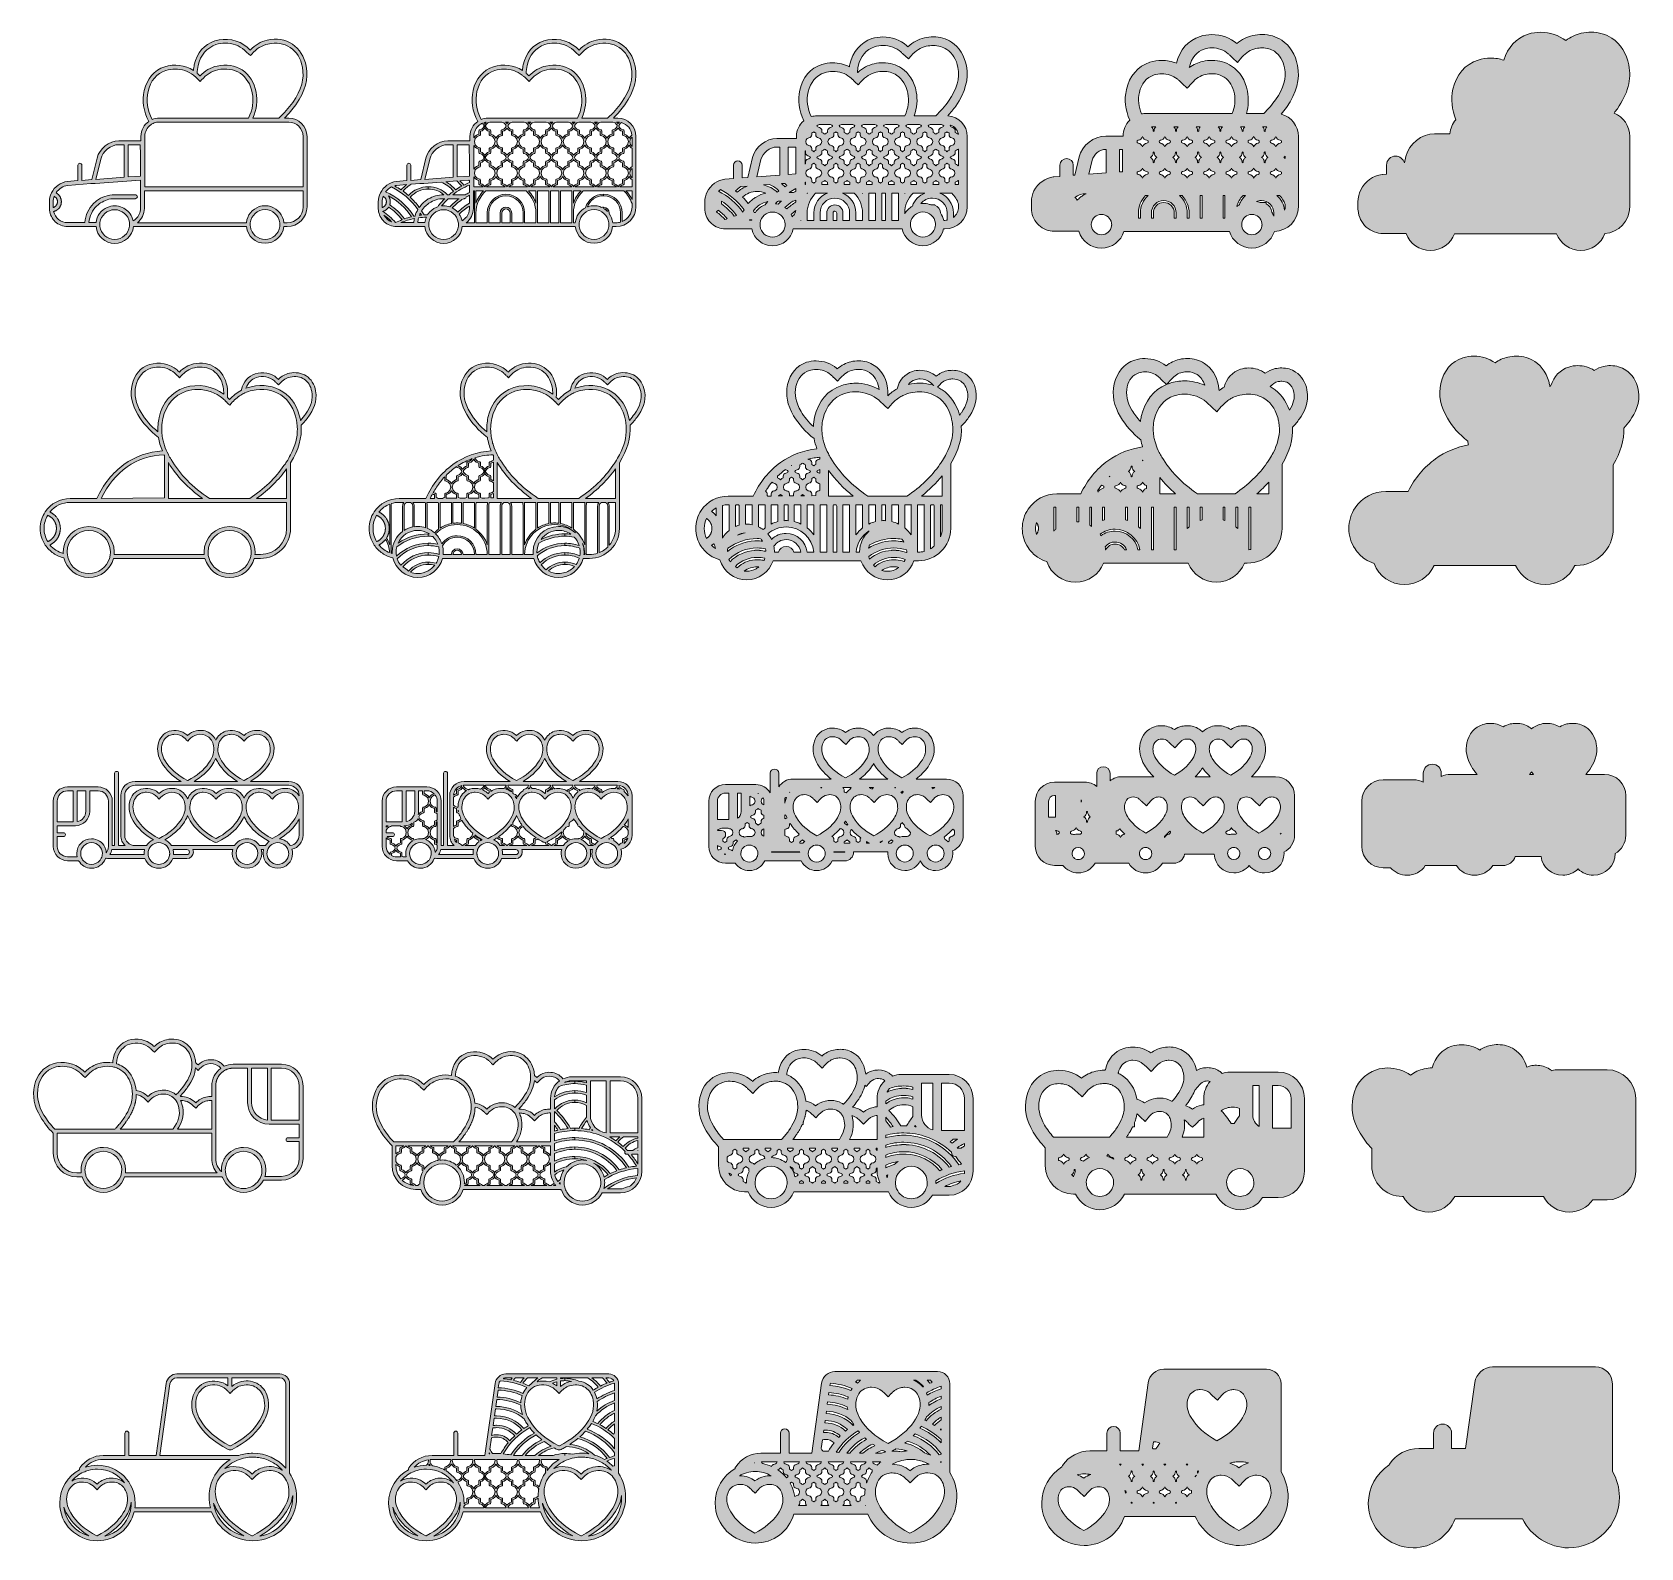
# Model space of a CAD drawing. Extents: x 14 to 2068, y -1996 to -61.
import ezdxf

# ---------------------------------------------------------------- set-up
doc = ezdxf.new("R2010")
doc.units = 0
doc.header["$MEASUREMENT"] = 0
doc.layers.add('Layer 1', color=7, linetype='Continuous', lineweight=0)

# ---------------------------------------------------------------- blocks, each defined once
blk = doc.blocks.new('Block_0')
at = {"layer": 'Layer 1', "true_color": 0xc00000, "transparency": 33554687}
h = blk.add_hatch(color=12, dxfattribs=at)
h.dxf.hatch_style = 2
edge = h.paths.add_edge_path()
edge.add_spline(control_points=[(40.5, -277.1), (40.5, -274.8), (40.9, -272.4), (41.8, -270.2), (41.8, -270.2), (41.8, -270.2), (41.8, -270.2), (42.1, -270.4), (42.3, -270.5), (42.6, -270.7), (42.6, -270.7), (42.7, -270.8), (42.7, -270.8), (43, -271), (43.2, -271.2), (43.4, -271.4), (43.4, -271.4), (43.5, -271.5), (43.5, -271.5), (43.8, -271.7), (43.9, -271.9), (44.1, -272.2), (44.1, -272.2), (44.2, -272.2), (44.2, -272.2), (44.4, -272.4), (44.5, -272.7), (44.7, -273), (44.7, -273), (44.8, -273.1), (44.8, -273.1), (45, -273.4), (45.1, -273.7), (45.2, -273.9), (45.2, -274), (45.3, -274), (45.3, -274.1), (45.4, -274.3), (45.5, -274.6), (45.6, -274.9), (45.6, -274.9), (45.6, -275), (45.6, -275), (45.7, -275.3), (45.7, -275.6), (45.8, -275.9), (45.8, -276), (45.8, -276.1), (45.8, -276.1), (45.9, -276.4), (45.9, -276.8), (45.9, -277.1), (45.9, -277.5), (45.8, -277.9), (45.8, -278.2), (45.8, -278.3), (45.8, -278.4), (45.8, -278.5), (45.7, -278.8), (45.6, -279.2), (45.5, -279.5), (45.5, -279.6), (45.4, -279.6), (45.4, -279.7), (45.3, -280), (45.2, -280.3), (45, -280.6), (45, -280.6), (45, -280.7), (45, -280.7), (44.8, -281.1), (44.6, -281.3), (44.4, -281.6), (44.4, -281.7), (44.3, -281.8), (44.3, -281.8), (44.1, -282.1), (43.8, -282.4), (43.6, -282.6), (43.6, -282.6), (43.5, -282.7), (43.5, -282.7), (43.3, -282.9), (43, -283.1), (42.8, -283.3), (42.7, -283.4), (42.6, -283.4), (42.6, -283.5), (42.3, -283.7), (42, -283.9), (41.7, -284), (41.6, -284.1), (41.6, -284.1), (41.5, -284.1), (41.2, -284.3), (40.9, -284.4), (40.6, -284.5), (40.6, -284.5), (40.5, -284.5), (40.5, -284.6), (40.5, -284.6), (40.5, -277.1), (40.5, -277.1)], knot_values=[0, 0, 0, 0, 1, 1, 1, 2, 2, 2, 3, 3, 3, 4, 4, 4, 5, 5, 5, 6, 6, 6, 7, 7, 7, 8, 8, 8, 9, 9, 9, 10, 10, 10, 11, 11, 11, 12, 12, 12, 13, 13, 13, 14, 14, 14, 15, 15, 15, 16, 16, 16, 17, 17, 17, 18, 18, 18, 19, 19, 19, 20, 20, 20, 21, 21, 21, 22, 22, 22, 23, 23, 23, 24, 24, 24, 25, 25, 25, 26, 26, 26, 27, 27, 27, 28, 28, 28, 29, 29, 29, 30, 30, 30, 31, 31, 31, 32, 32, 32, 33, 33, 33, 34, 34, 34, 34], degree=3, periodic=0)
edge = h.paths.add_edge_path()
edge.add_spline(control_points=[(58.9, -256.2), (58.9, -256.2), (88.6, -254), (88.6, -254), (88.6, -254), (91.2, -253.8), (91.2, -253.8), (91.2, -253.8), (93.8, -253.7), (93.8, -253.7), (93.8, -253.7), (151.9, -249.4), (151.9, -249.4), (151.9, -249.4), (151.9, -285.6), (151.9, -285.6), (151.9, -290.9), (149.6, -295.7), (145.9, -299), (145.1, -299.7), (144.3, -300.4), (143.4, -301), (143.1, -301.1), (142.8, -301.3), (142.5, -301.5), (142.1, -299.8), (141.6, -298.1), (140.9, -296.5), (138.4, -291.1), (134, -286.6), (128.4, -284.3), (125.5, -283), (122.3, -282.3), (119, -282.3), (115.6, -282.3), (112.4, -283), (109.5, -284.3), (101.7, -287.6), (96, -295), (95.1, -303.8), (95.1, -303.8), (85.9, -303.8), (85.9, -303.8), (86.6, -295.4), (90.4, -287.8), (96.2, -282.3), (96.9, -281.6), (97.6, -281), (98.3, -280.5), (99.1, -279.8), (99.9, -279.2), (100.8, -278.7), (106, -275.2), (112.3, -273.2), (119, -273.2), (119, -273.2), (145.4, -273.2), (145.4, -273.2), (145.6, -273.2), (145.7, -273.2), (145.9, -273.1), (147, -272.9), (147.9, -271.9), (147.9, -270.7), (147.9, -269.5), (147, -268.5), (145.9, -268.3), (145.7, -268.2), (145.6, -268.2), (145.4, -268.2), (145.4, -268.2), (119, -268.2), (119, -268.2), (110.3, -268.2), (102.2, -271.1), (95.8, -276.1), (95.1, -276.6), (94.5, -277.1), (93.8, -277.7), (93.2, -278.2), (92.6, -278.8), (92, -279.4), (85.7, -285.8), (81.6, -294.3), (80.9, -303.8), (80.9, -303.8), (58.8, -303.8), (58.8, -303.8), (50.2, -303.8), (42.8, -297.8), (41, -289.6), (41.2, -289.6), (41.4, -289.5), (41.6, -289.4), (41.7, -289.4), (41.9, -289.4), (42, -289.3), (42.3, -289.2), (42.7, -289.1), (43, -288.9), (43.1, -288.9), (43.2, -288.9), (43.3, -288.8), (43.6, -288.7), (43.8, -288.6), (44.1, -288.4), (44.2, -288.3), (44.3, -288.3), (44.5, -288.2), (44.7, -288.1), (44.9, -287.9), (45.1, -287.8), (45.2, -287.7), (45.3, -287.6), (45.5, -287.6), (45.7, -287.4), (45.8, -287.3), (46, -287.1), (46.2, -287), (46.3, -286.9), (46.4, -286.8), (46.6, -286.7), (46.7, -286.5), (46.9, -286.3), (47, -286.2), (47.1, -286.1), (47.2, -286), (47.4, -285.8), (47.6, -285.6), (47.8, -285.4), (47.8, -285.4), (47.9, -285.3), (48, -285.2), (48.2, -284.9), (48.5, -284.6), (48.7, -284.3), (48.7, -284.2), (48.7, -284.2), (48.8, -284.1), (49, -283.8), (49.1, -283.6), (49.3, -283.3), (49.4, -283.1), (49.4, -283), (49.5, -282.9), (49.6, -282.7), (49.7, -282.4), (49.8, -282.2), (49.9, -282.1), (49.9, -281.9), (50, -281.8), (50.1, -281.6), (50.1, -281.3), (50.2, -281.1), (50.3, -281), (50.3, -280.8), (50.4, -280.7), (50.4, -280.4), (50.5, -280.2), (50.5, -280), (50.6, -279.8), (50.6, -279.7), (50.6, -279.5), (50.7, -279.2), (50.7, -279), (50.8, -278.7), (50.8, -278.6), (50.8, -278.4), (50.8, -278.3), (50.9, -277.9), (50.9, -277.5), (50.9, -277.1), (50.9, -276.7), (50.9, -276.4), (50.8, -276.1), (50.8, -276), (50.8, -275.9), (50.8, -275.8), (50.8, -275.5), (50.8, -275.3), (50.7, -275.1), (50.7, -274.9), (50.7, -274.8), (50.7, -274.7), (50.6, -274.5), (50.6, -274.3), (50.5, -274.1), (50.5, -274), (50.5, -273.8), (50.4, -273.7), (50.4, -273.5), (50.3, -273.2), (50.2, -273), (50.2, -272.9), (50.2, -272.9), (50.1, -272.8), (50, -272.5), (49.9, -272.2), (49.8, -271.9), (49.7, -271.8), (49.7, -271.7), (49.7, -271.7), (49.6, -271.4), (49.5, -271.2), (49.3, -271), (49.3, -270.9), (49.2, -270.8), (49.2, -270.7), (49.1, -270.5), (49, -270.3), (48.8, -270.2), (48.8, -270.1), (48.7, -270), (48.7, -269.9), (48.5, -269.7), (48.4, -269.5), (48.2, -269.3), (48.2, -269.2), (48.1, -269.2), (48.1, -269.1), (47.9, -268.8), (47.7, -268.6), (47.5, -268.3), (47.4, -268.3), (47.4, -268.3), (47.4, -268.3), (47.2, -268.1), (47, -267.9), (46.8, -267.7), (46.7, -267.6), (46.6, -267.5), (46.5, -267.5), (46.4, -267.3), (46.2, -267.2), (46, -267), (45.9, -267), (45.8, -266.9), (45.7, -266.8), (45.6, -266.7), (45.4, -266.6), (45.2, -266.4), (45.1, -266.4), (45, -266.3), (44.9, -266.3), (44.7, -266.1), (44.4, -265.9), (44.2, -265.8), (44.1, -265.8), (44.1, -265.8), (44.1, -265.8), (44.1, -265.7), (44.1, -265.7), (44.1, -265.7), (47.5, -260.5), (53, -257), (58.9, -256.2)], knot_values=[0, 0, 0, 0, 1, 1, 1, 2, 2, 2, 3, 3, 3, 4, 4, 4, 5, 5, 5, 6, 6, 6, 7, 7, 7, 8, 8, 8, 9, 9, 9, 10, 10, 10, 11, 11, 11, 12, 12, 12, 13, 13, 13, 14, 14, 14, 15, 15, 15, 16, 16, 16, 17, 17, 17, 18, 18, 18, 19, 19, 19, 20, 20, 20, 21, 21, 21, 22, 22, 22, 23, 23, 23, 24, 24, 24, 25, 25, 25, 26, 26, 26, 27, 27, 27, 28, 28, 28, 29, 29, 29, 30, 30, 30, 31, 31, 31, 32, 32, 32, 33, 33, 33, 34, 34, 34, 35, 35, 35, 36, 36, 36, 37, 37, 37, 38, 38, 38, 39, 39, 39, 40, 40, 40, 41, 41, 41, 42, 42, 42, 43, 43, 43, 44, 44, 44, 45, 45, 45, 46, 46, 46, 47, 47, 47, 48, 48, 48, 49, 49, 49, 50, 50, 50, 51, 51, 51, 52, 52, 52, 53, 53, 53, 54, 54, 54, 55, 55, 55, 56, 56, 56, 57, 57, 57, 58, 58, 58, 59, 59, 59, 60, 60, 60, 61, 61, 61, 62, 62, 62, 63, 63, 63, 64, 64, 64, 65, 65, 65, 66, 66, 66, 67, 67, 67, 68, 68, 68, 69, 69, 69, 70, 70, 70, 71, 71, 71, 72, 72, 72, 73, 73, 73, 74, 74, 74, 75, 75, 75, 76, 76, 76, 77, 77, 77, 78, 78, 78, 79, 79, 79, 80, 80, 80, 81, 81, 81, 82, 82, 82, 83, 83, 83, 84, 84, 84, 85, 85, 85, 85], degree=3, periodic=0)
edge = h.paths.add_edge_path()
edge.add_spline(control_points=[(101.2, -222.6), (103.6, -212.7), (114.2, -204.3), (124.4, -204.3), (124.4, -204.3), (131.1, -204.3), (131.1, -204.3), (131.1, -204.3), (131.1, -245.9), (131.1, -245.9), (131.1, -245.9), (95, -248.6), (95, -248.6), (95, -248.6), (101.2, -222.6), (101.2, -222.6)], knot_values=[0, 0, 0, 0, 1, 1, 1, 2, 2, 2, 3, 3, 3, 4, 4, 4, 5, 5, 5, 5], degree=3, periodic=0)
edge = h.paths.add_edge_path()
edge.add_spline(control_points=[(136.1, -204.3), (136.1, -204.3), (151.4, -204.3), (151.4, -204.3), (151.5, -205.2), (151.5, -206.4), (151.6, -207.8), (151.6, -209.2), (151.7, -210.8), (151.7, -212.5), (151.8, -215.5), (151.9, -218.9), (151.9, -222.6), (151.9, -222.6), (151.9, -244.4), (151.9, -244.4), (151.9, -244.4), (136.1, -245.5), (136.1, -245.5), (136.1, -245.5), (136.1, -204.3), (136.1, -204.3)], knot_values=[0, 0, 0, 0, 1, 1, 1, 2, 2, 2, 3, 3, 3, 4, 4, 4, 5, 5, 5, 6, 6, 6, 7, 7, 7, 7], degree=3, periodic=0)
edge = h.paths.add_edge_path()
edge.add_spline(control_points=[(156.9, -285.6), (156.9, -285.6), (156.9, -263.2), (156.9, -263.2), (156.9, -263.2), (359.5, -263.2), (359.5, -263.2), (359.5, -263.2), (359.5, -283.6), (359.5, -283.6), (359.5, -294.8), (350.4, -303.9), (339.1, -303.9), (339.1, -303.9), (334.9, -303.9), (334.9, -303.9), (334, -294.3), (327.3, -286.3), (318.4, -283.4), (316.1, -282.6), (313.6, -282.2), (311, -282.2), (308.4, -282.2), (305.9, -282.6), (303.5, -283.4), (294.6, -286.3), (288, -294.3), (287.1, -303.9), (287.1, -303.9), (147.9, -303.9), (147.9, -303.9), (153.3, -299.7), (156.9, -293), (156.9, -285.6)], knot_values=[0, 0, 0, 0, 1, 1, 1, 2, 2, 2, 3, 3, 3, 4, 4, 4, 5, 5, 5, 6, 6, 6, 7, 7, 7, 8, 8, 8, 9, 9, 9, 10, 10, 10, 11, 11, 11, 11], degree=3, periodic=0)
edge = h.paths.add_edge_path()
edge.add_spline(control_points=[(157.5, -193.7), (157.5, -187.7), (160.4, -182.4), (164.9, -179), (166.2, -178), (167.7, -177.2), (169.3, -176.6), (171.3, -175.8), (173.5, -175.4), (175.8, -175.4), (175.8, -175.4), (253.5, -175.4), (253.5, -175.4), (253.5, -175.4), (261.2, -175.4), (261.2, -175.4), (261.2, -175.4), (287.3, -175.4), (287.3, -175.4), (287.3, -175.4), (292.9, -175.4), (292.9, -175.4), (292.9, -175.4), (322.6, -175.4), (322.6, -175.4), (322.6, -175.4), (330.4, -175.4), (330.4, -175.4), (330.4, -175.4), (341.2, -175.4), (341.2, -175.4), (351.3, -175.4), (359.5, -183.6), (359.5, -193.7), (359.5, -193.7), (359.5, -258.2), (359.5, -258.2), (359.5, -258.2), (157.5, -258.2), (157.5, -258.2), (157.5, -258.2), (157.5, -193.7), (157.5, -193.7)], knot_values=[0, 0, 0, 0, 1, 1, 1, 2, 2, 2, 3, 3, 3, 4, 4, 4, 5, 5, 5, 6, 6, 6, 7, 7, 7, 8, 8, 8, 9, 9, 9, 10, 10, 10, 11, 11, 11, 12, 12, 12, 13, 13, 13, 14, 14, 14, 14], degree=3, periodic=0)
edge = h.paths.add_edge_path()
edge.add_spline(control_points=[(161.5, -136.4), (164.5, -122.9), (172.6, -113.4), (184.3, -109.5), (188.1, -108.3), (192, -107.7), (195.9, -107.7), (204.4, -107.7), (212.9, -110.4), (219.4, -115.5), (219.8, -115.9), (220.3, -116.3), (220.7, -116.7), (221.9, -117.7), (223, -118.7), (224.2, -119.9), (224.4, -120.1), (224.6, -120.3), (224.8, -120.4), (225.3, -120.9), (225.8, -121.4), (226.3, -121.8), (226.3, -121.8), (228.2, -123.6), (228.2, -123.6), (228.2, -123.6), (229.9, -121.7), (229.9, -121.7), (236, -114.7), (242.8, -110.5), (250.6, -108.8), (261.3, -106.4), (271.1, -107.9), (279.1, -113.1), (287.2, -118.4), (292.5, -127.1), (294.6, -138.2), (296.7, -149), (295.2, -159.3), (289.9, -170.4), (289.9, -170.4), (255.3, -170.4), (255.3, -170.4), (255.3, -170.4), (248, -170.4), (248, -170.4), (248, -170.4), (175.8, -170.4), (175.8, -170.4), (172.6, -170.4), (169.6, -171), (166.8, -172.2), (160.6, -160), (158.9, -148.2), (161.5, -136.4)], knot_values=[0, 0, 0, 0, 1, 1, 1, 2, 2, 2, 3, 3, 3, 4, 4, 4, 5, 5, 5, 6, 6, 6, 7, 7, 7, 8, 8, 8, 9, 9, 9, 10, 10, 10, 11, 11, 11, 12, 12, 12, 13, 13, 13, 14, 14, 14, 15, 15, 15, 16, 16, 16, 17, 17, 17, 18, 18, 18, 18], degree=3, periodic=0)
edge = h.paths.add_edge_path()
edge.add_spline(control_points=[(225.5, -103.4), (228.5, -89.9), (236.6, -80.4), (248.3, -76.5), (252.1, -75.3), (256, -74.7), (259.9, -74.7), (269, -74.7), (278.2, -77.9), (284.7, -83.7), (285.9, -84.7), (287, -85.7), (288.2, -86.9), (288.9, -87.5), (289.5, -88.2), (290.3, -88.8), (290.3, -88.8), (292.2, -90.6), (292.2, -90.6), (292.2, -90.6), (293.9, -88.7), (293.9, -88.7), (300, -81.7), (306.8, -77.5), (314.6, -75.8), (325.3, -73.4), (335.1, -74.9), (343.1, -80.1), (351.2, -85.4), (356.5, -94.1), (358.6, -105.2), (361.5, -120.1), (357.6, -134), (346.2, -150.4), (341.2, -157.5), (335.3, -164.2), (328.4, -170.4), (328.4, -170.4), (295.4, -170.4), (295.4, -170.4), (300.3, -159.1), (301.6, -148.3), (299.5, -137.2), (297.2, -125), (290.9, -114.9), (281.8, -108.9), (272.7, -103), (261.6, -101.2), (249.6, -103.9), (241.4, -105.7), (234.3, -109.8), (227.9, -116.5), (227.8, -116.4), (227.7, -116.3), (227.7, -116.3), (226.5, -115.1), (225.4, -114.2), (224.3, -113.2), (224.4, -109.9), (224.8, -106.6), (225.5, -103.4)], knot_values=[0, 0, 0, 0, 1, 1, 1, 2, 2, 2, 3, 3, 3, 4, 4, 4, 5, 5, 5, 6, 6, 6, 7, 7, 7, 8, 8, 8, 9, 9, 9, 10, 10, 10, 11, 11, 11, 12, 12, 12, 13, 13, 13, 14, 14, 14, 15, 15, 15, 16, 16, 16, 17, 17, 17, 18, 18, 18, 19, 19, 19, 20, 20, 20, 20], degree=3, periodic=0)
edge = h.paths.add_edge_path()
edge.add_spline(control_points=[(330, -306.4), (330, -307.3), (329.9, -308.1), (329.8, -308.9), (328.4, -318.1), (320.5, -325.2), (311, -325.2), (301.4, -325.2), (293.5, -318.1), (292.2, -308.9), (292.1, -308.1), (292, -307.3), (292, -306.4), (292, -306.3), (292, -306.3), (292, -306.2), (292, -305.4), (292, -304.7), (292.1, -303.9), (293.2, -294.5), (301.3, -287.2), (311, -287.2), (320.7, -287.2), (328.7, -294.5), (329.8, -303.9), (329.9, -304.7), (330, -305.4), (330, -306.2), (330, -306.3), (330, -306.3), (330, -306.4)], knot_values=[0, 0, 0, 0, 1, 1, 1, 2, 2, 2, 3, 3, 3, 4, 4, 4, 5, 5, 5, 6, 6, 6, 7, 7, 7, 8, 8, 8, 9, 9, 9, 10, 10, 10, 10], degree=3, periodic=0)
edge = h.paths.add_edge_path()
edge.add_spline(control_points=[(137.9, -308.4), (136.8, -317.9), (128.7, -325.3), (119, -325.3), (109.3, -325.3), (101.4, -318.1), (100.1, -308.8), (100, -308), (100, -307.2), (100, -306.3), (100, -305.5), (100, -304.6), (100.1, -303.8), (101.4, -294.5), (109.3, -287.3), (119, -287.3), (128.4, -287.3), (136.3, -294.3), (137.7, -303.3), (137.9, -304.2), (137.9, -305), (138, -305.9), (138, -306), (138, -306.2), (138, -306.3), (138, -307), (137.9, -307.7), (137.9, -308.4)], knot_values=[0, 0, 0, 0, 1, 1, 1, 2, 2, 2, 3, 3, 3, 4, 4, 4, 5, 5, 5, 6, 6, 6, 7, 7, 7, 8, 8, 8, 9, 9, 9, 9], degree=3, periodic=0)
edge = h.paths.add_edge_path()
edge.add_spline(control_points=[(43.1, -302.7), (47.3, -306.5), (52.8, -308.8), (58.8, -308.8), (58.8, -308.8), (95.1, -308.8), (95.1, -308.8), (96.3, -320.9), (106.6, -330.3), (119, -330.3), (131.4, -330.3), (141.6, -320.9), (142.8, -308.9), (143, -308.9), (143.2, -308.9), (143.4, -308.9), (143.4, -308.9), (287.1, -308.9), (287.1, -308.9), (288.5, -320.9), (298.7, -330.2), (311, -330.2), (323.3, -330.2), (333.5, -320.9), (334.8, -308.9), (334.8, -308.9), (339.1, -308.9), (339.1, -308.9), (353.1, -308.9), (364.5, -297.6), (364.5, -283.6), (364.5, -283.6), (364.5, -260.7), (364.5, -260.7), (364.5, -260.6), (364.5, -260.6), (364.5, -260.6), (364.5, -260.4), (364.5, -260.3), (364.5, -260.1), (364.5, -260.1), (364.5, -193.7), (364.5, -193.7), (364.5, -180.8), (354.1, -170.4), (341.2, -170.4), (341.2, -170.4), (335.7, -170.4), (335.7, -170.4), (341.2, -165), (346.1, -159.3), (350.3, -153.2), (362.4, -135.9), (366.6, -120.4), (363.5, -104.2), (361.2, -92), (354.9, -81.9), (345.8, -75.9), (336.7, -70), (325.6, -68.2), (313.6, -70.9), (305.4, -72.7), (298.3, -76.8), (291.9, -83.5), (291.8, -83.4), (291.7, -83.3), (291.7, -83.3), (290.4, -82), (289.2, -81), (288, -79.9), (277.3, -70.5), (260.8, -67.2), (246.8, -71.8), (233.3, -76.2), (224, -87), (220.6, -102.3), (220.1, -104.7), (219.7, -107.1), (219.5, -109.5), (209, -102.7), (194.9, -100.8), (182.8, -104.8), (169.3, -109.2), (160, -120), (156.6, -135.3), (153.7, -148.4), (155.7, -161.3), (162.5, -174.6), (156.5, -178.8), (152.5, -185.8), (152.5, -193.7), (152.5, -193.7), (152.5, -199.3), (152.5, -199.3), (152.5, -199.3), (124.4, -199.3), (124.4, -199.3), (111.8, -199.3), (99.3, -209.2), (96.4, -221.4), (96.4, -221.4), (89.8, -248.9), (89.8, -248.9), (89.8, -248.9), (77, -249.9), (77, -249.9), (77, -249.9), (77, -230.4), (77, -230.4), (77, -229), (75.9, -227.9), (74.5, -227.9), (73.1, -227.9), (72, -229), (72, -230.4), (72, -230.4), (72, -250.2), (72, -250.2), (72, -250.2), (58.4, -251.2), (58.4, -251.2), (58.4, -251.2), (58.3, -251.2), (58.3, -251.2), (49.9, -252.3), (42.2, -257.9), (38.2, -265.9), (36.4, -269.4), (35.5, -273.3), (35.5, -277.1), (35.5, -277.1), (35.5, -285.6), (35.5, -285.6), (35.5, -286.2), (35.5, -286.9), (35.6, -287.7), (36.2, -293.6), (39, -298.9), (43.1, -302.7)], knot_values=[0, 0, 0, 0, 1, 1, 1, 2, 2, 2, 3, 3, 3, 4, 4, 4, 5, 5, 5, 6, 6, 6, 7, 7, 7, 8, 8, 8, 9, 9, 9, 10, 10, 10, 11, 11, 11, 12, 12, 12, 13, 13, 13, 14, 14, 14, 15, 15, 15, 16, 16, 16, 17, 17, 17, 18, 18, 18, 19, 19, 19, 20, 20, 20, 21, 21, 21, 22, 22, 22, 23, 23, 23, 24, 24, 24, 25, 25, 25, 26, 26, 26, 27, 27, 27, 28, 28, 28, 29, 29, 29, 30, 30, 30, 31, 31, 31, 32, 32, 32, 33, 33, 33, 34, 34, 34, 35, 35, 35, 36, 36, 36, 37, 37, 37, 38, 38, 38, 39, 39, 39, 40, 40, 40, 41, 41, 41, 42, 42, 42, 43, 43, 43, 44, 44, 44, 45, 45, 45, 46, 46, 46, 46], degree=3, periodic=0)
h = blk.add_hatch(color=12, dxfattribs=at)
h.dxf.hatch_style = 2
edge = h.paths.add_edge_path()
edge.add_spline(control_points=[(362.7, -548.1), (360.7, -550.9), (358.5, -553.6), (356.1, -556.2), (356.1, -555.8), (356, -555.5), (356, -555.1), (353, -539.7), (345.2, -527.1), (333.7, -519.6), (322.3, -512.1), (308.3, -509.9), (293.2, -513.3), (291, -513.8), (288.7, -514.4), (286.6, -515.2), (288.9, -508.4), (293.6, -503.5), (300, -501.4), (307.8, -498.9), (316.9, -500.7), (322.8, -505.9), (323.6, -506.6), (324.3, -507.2), (325.1, -508), (325.5, -508.4), (325.9, -508.8), (326.4, -509.2), (326.4, -509.2), (328.3, -511), (328.3, -511), (328.3, -511), (330, -509.1), (330, -509.1), (333.9, -504.7), (338.1, -502), (343.1, -501), (349.8, -499.5), (355.9, -500.4), (360.9, -503.7), (365.9, -507), (369.3, -512.4), (370.6, -519.4), (372.4, -528.8), (370, -537.7), (362.7, -548.1)], knot_values=[0, 0, 0, 0, 1, 1, 1, 2, 2, 2, 3, 3, 3, 4, 4, 4, 5, 5, 5, 6, 6, 6, 7, 7, 7, 8, 8, 8, 9, 9, 9, 10, 10, 10, 11, 11, 11, 12, 12, 12, 13, 13, 13, 14, 14, 14, 15, 15, 15, 15], degree=3, periodic=0)
edge = h.paths.add_edge_path()
edge.add_spline(control_points=[(343.5, -600.4), (342, -603.2), (340.4, -606.1), (338.5, -609), (337.4, -610.7), (336.3, -612.3), (335.1, -614), (324.1, -629.8), (309.7, -643.6), (291.4, -655.9), (291.4, -655.9), (239.8, -655.9), (239.8, -655.9), (218.1, -641.4), (202.3, -625.2), (190.9, -606.1), (189.7, -604.1), (188.5, -602), (187.5, -600), (185.5, -596), (183.8, -592.1), (182.5, -588.2), (181.8, -586.2), (181.3, -584.2), (180.8, -582.2), (180.2, -579.9), (179.8, -577.5), (179.5, -575.2), (178.6, -568), (178.9, -560.9), (180.5, -553.8), (184.3, -536.4), (194.8, -524.1), (210, -519.1), (214.8, -517.5), (219.9, -516.8), (224.9, -516.8), (236.7, -516.8), (248.4, -520.9), (256.9, -528.3), (257.1, -528.5), (257.3, -528.7), (257.5, -528.8), (258.7, -530), (260, -531.1), (261.4, -532.5), (261.5, -532.6), (261.5, -532.6), (261.6, -532.7), (262.4, -533.4), (263.1, -534.2), (264, -534.9), (264, -534.9), (265.8, -536.7), (265.8, -536.7), (265.8, -536.7), (267.5, -534.8), (267.5, -534.8), (271.5, -530.3), (275.6, -526.8), (280, -524), (281.7, -522.9), (283.4, -522), (285.2, -521.2), (288.1, -519.8), (291.2, -518.8), (294.3, -518.1), (308.1, -515.1), (320.7, -517), (331, -523.8), (341.4, -530.6), (348.3, -541.8), (351, -556), (351.3, -557.5), (351.6, -559.1), (351.7, -560.6), (352, -562.7), (352.1, -564.8), (352.2, -566.8), (352.4, -577.9), (349.6, -588.8), (343.5, -600.4)], knot_values=[0, 0, 0, 0, 1, 1, 1, 2, 2, 2, 3, 3, 3, 4, 4, 4, 5, 5, 5, 6, 6, 6, 7, 7, 7, 8, 8, 8, 9, 9, 9, 10, 10, 10, 11, 11, 11, 12, 12, 12, 13, 13, 13, 14, 14, 14, 15, 15, 15, 16, 16, 16, 17, 17, 17, 18, 18, 18, 19, 19, 19, 20, 20, 20, 21, 21, 21, 22, 22, 22, 23, 23, 23, 24, 24, 24, 25, 25, 25, 26, 26, 26, 27, 27, 27, 27], degree=3, periodic=0)
edge = h.paths.add_edge_path()
edge.add_spline(control_points=[(338.5, -655.9), (338.5, -655.9), (300.2, -655.9), (300.2, -655.9), (315.8, -644.6), (328.5, -632.1), (338.5, -617.9), (338.5, -617.9), (338.5, -655.9), (338.5, -655.9)], knot_values=[0, 0, 0, 0, 1, 1, 1, 2, 2, 2, 3, 3, 3, 3], degree=3, periodic=0)
edge = h.paths.add_edge_path()
edge.add_spline(control_points=[(187.5, -655.9), (187.5, -655.9), (187.5, -610.2), (187.5, -610.2), (198.1, -627.5), (212.3, -642.4), (231, -655.9), (231, -655.9), (187.5, -655.9), (187.5, -655.9)], knot_values=[0, 0, 0, 0, 1, 1, 1, 2, 2, 2, 3, 3, 3, 3], degree=3, periodic=0)
edge = h.paths.add_edge_path()
edge.add_spline(control_points=[(338.5, -694.2), (338.5, -712.5), (323.6, -727.4), (305.2, -727.4), (305.2, -727.4), (298.1, -727.4), (298.1, -727.4), (298.2, -726.4), (298.3, -725.3), (298.3, -724.2), (298.3, -706.3), (283.7, -691.7), (265.7, -691.7), (247.7, -691.7), (233.1, -706.3), (233.1, -724.2), (233.1, -725.3), (233.2, -726.4), (233.3, -727.4), (233.3, -727.4), (118.3, -727.4), (118.3, -727.4), (118.4, -726.4), (118.4, -725.3), (118.4, -724.2), (118.4, -706.3), (103.8, -691.7), (85.9, -691.7), (67.9, -691.7), (53.3, -706.3), (53.3, -724.2), (53.3, -724.9), (53.3, -725.6), (53.4, -726.3), (46.7, -724.4), (40.7, -720.6), (36.3, -715.1), (36.3, -715.1), (36.4, -715.1), (36.5, -715.1), (36.7, -715), (36.9, -714.9), (37.1, -714.8), (37.4, -714.6), (37.7, -714.4), (38, -714.2), (38.2, -714.1), (38.4, -714), (38.6, -713.9), (38.9, -713.7), (39.2, -713.5), (39.5, -713.3), (39.7, -713.2), (39.9, -713), (40.1, -712.9), (40.4, -712.7), (40.7, -712.5), (40.9, -712.2), (41.1, -712.1), (41.3, -711.9), (41.5, -711.8), (41.7, -711.6), (42, -711.3), (42.3, -711.1), (42.4, -710.9), (42.6, -710.8), (42.8, -710.6), (43, -710.3), (43.3, -710.1), (43.5, -709.8), (43.7, -709.6), (43.8, -709.5), (43.9, -709.4), (44.3, -709), (44.6, -708.6), (44.9, -708.2), (44.9, -708.1), (45, -708.1), (45, -708), (45.4, -707.5), (45.7, -707.1), (46, -706.6), (46.1, -706.4), (46.2, -706.3), (46.3, -706.1), (46.5, -705.8), (46.7, -705.4), (46.8, -705.1), (47, -704.9), (47, -704.7), (47.1, -704.5), (47.3, -704.2), (47.5, -703.9), (47.6, -703.5), (47.7, -703.3), (47.8, -703.1), (47.9, -702.9), (48, -702.6), (48.1, -702.2), (48.2, -701.9), (48.3, -701.7), (48.4, -701.4), (48.5, -701.2), (48.6, -700.9), (48.7, -700.5), (48.8, -700.2), (48.8, -700), (48.9, -699.7), (48.9, -699.5), (49, -699.2), (49.1, -698.8), (49.1, -698.4), (49.2, -698.2), (49.2, -698), (49.3, -697.8), (49.3, -697.4), (49.4, -697), (49.4, -696.6), (49.4, -696.4), (49.5, -696.2), (49.5, -696), (49.5, -695.4), (49.6, -694.8), (49.6, -694.2), (49.6, -693.6), (49.5, -693), (49.5, -692.4), (49.5, -692.2), (49.4, -692), (49.4, -691.8), (49.4, -691.4), (49.3, -691), (49.3, -690.6), (49.2, -690.3), (49.2, -690.1), (49.1, -689.9), (49.1, -689.5), (49, -689.2), (48.9, -688.8), (48.9, -688.6), (48.8, -688.4), (48.8, -688.1), (48.7, -687.8), (48.6, -687.5), (48.5, -687.1), (48.4, -686.9), (48.3, -686.7), (48.2, -686.4), (48.1, -686.1), (48, -685.8), (47.9, -685.5), (47.8, -685.2), (47.7, -685), (47.6, -684.8), (47.5, -684.5), (47.3, -684.2), (47.1, -683.8), (47, -683.6), (47, -683.4), (46.8, -683.2), (46.7, -682.9), (46.5, -682.5), (46.3, -682.2), (46.2, -682.1), (46.1, -681.9), (46, -681.8), (45.7, -681.3), (45.4, -680.8), (45, -680.3), (45, -680.3), (44.9, -680.2), (44.9, -680.1), (44.6, -679.7), (44.3, -679.4), (43.9, -679), (43.8, -678.8), (43.7, -678.7), (43.5, -678.5), (43.3, -678.3), (43, -678), (42.8, -677.7), (42.6, -677.6), (42.4, -677.4), (42.3, -677.3), (42, -677), (41.7, -676.8), (41.5, -676.6), (41.3, -676.4), (41.1, -676.2), (40.9, -676.1), (40.7, -675.9), (40.4, -675.7), (40.1, -675.5), (39.9, -675.3), (39.7, -675.2), (39.5, -675), (39.2, -674.9), (38.9, -674.7), (38.6, -674.5), (38.4, -674.4), (38.2, -674.2), (38, -674.1), (37.7, -673.9), (37.4, -673.8), (37.1, -673.6), (36.9, -673.5), (36.7, -673.4), (36.5, -673.3), (36.4, -673.2), (36.3, -673.2), (36.3, -673.2), (42.6, -665.5), (52, -660.9), (62.1, -660.9), (62.1, -660.9), (98, -660.9), (98, -660.9), (98, -660.9), (185, -660.9), (185, -660.9), (185, -660.9), (238.2, -660.9), (238.2, -660.9), (238.2, -660.9), (247.5, -660.9), (247.5, -660.9), (247.5, -660.9), (283.7, -660.9), (283.7, -660.9), (283.7, -660.9), (293, -660.9), (293, -660.9), (293, -660.9), (338.5, -660.9), (338.5, -660.9), (338.5, -660.9), (338.5, -694.2), (338.5, -694.2)], knot_values=[0, 0, 0, 0, 1, 1, 1, 2, 2, 2, 3, 3, 3, 4, 4, 4, 5, 5, 5, 6, 6, 6, 7, 7, 7, 8, 8, 8, 9, 9, 9, 10, 10, 10, 11, 11, 11, 12, 12, 12, 13, 13, 13, 14, 14, 14, 15, 15, 15, 16, 16, 16, 17, 17, 17, 18, 18, 18, 19, 19, 19, 20, 20, 20, 21, 21, 21, 22, 22, 22, 23, 23, 23, 24, 24, 24, 25, 25, 25, 26, 26, 26, 27, 27, 27, 28, 28, 28, 29, 29, 29, 30, 30, 30, 31, 31, 31, 32, 32, 32, 33, 33, 33, 34, 34, 34, 35, 35, 35, 36, 36, 36, 37, 37, 37, 38, 38, 38, 39, 39, 39, 40, 40, 40, 41, 41, 41, 42, 42, 42, 43, 43, 43, 44, 44, 44, 45, 45, 45, 46, 46, 46, 47, 47, 47, 48, 48, 48, 49, 49, 49, 50, 50, 50, 51, 51, 51, 52, 52, 52, 53, 53, 53, 54, 54, 54, 55, 55, 55, 56, 56, 56, 57, 57, 57, 58, 58, 58, 59, 59, 59, 60, 60, 60, 61, 61, 61, 62, 62, 62, 63, 63, 63, 64, 64, 64, 65, 65, 65, 66, 66, 66, 67, 67, 67, 68, 68, 68, 69, 69, 69, 70, 70, 70, 71, 71, 71, 72, 72, 72, 73, 73, 73, 74, 74, 74, 75, 75, 75, 76, 76, 76, 77, 77, 77, 78, 78, 78, 79, 79, 79, 79], degree=3, periodic=0)
edge = h.paths.add_edge_path()
edge.add_spline(control_points=[(293.1, -727.4), (293, -728.3), (292.8, -729.1), (292.7, -729.9), (292.5, -730.8), (292.3, -731.6), (292, -732.4), (288.5, -743.6), (278, -751.8), (265.7, -751.8), (253.3, -751.8), (242.9, -743.6), (239.4, -732.4), (239.1, -731.6), (238.9, -730.8), (238.7, -729.9), (238.6, -729.1), (238.4, -728.3), (238.3, -727.4), (238.2, -726.4), (238.1, -725.3), (238.1, -724.2), (238.1, -709), (250.5, -696.7), (265.7, -696.7), (280.9, -696.7), (293.3, -709), (293.3, -724.2), (293.3, -725.3), (293.2, -726.4), (293.1, -727.4)], knot_values=[0, 0, 0, 0, 1, 1, 1, 2, 2, 2, 3, 3, 3, 4, 4, 4, 5, 5, 5, 6, 6, 6, 7, 7, 7, 8, 8, 8, 9, 9, 9, 10, 10, 10, 10], degree=3, periodic=0)
edge = h.paths.add_edge_path()
edge.add_spline(control_points=[(113.2, -727.4), (113.1, -728.3), (113, -729.1), (112.8, -729.9), (112.7, -730.8), (112.4, -731.6), (112.2, -732.4), (108.7, -743.6), (98.2, -751.8), (85.9, -751.8), (73.5, -751.8), (63, -743.6), (59.5, -732.3), (59.3, -731.5), (59, -730.6), (58.9, -729.8), (58.7, -728.9), (58.6, -728.1), (58.5, -727.2), (58.4, -726.2), (58.3, -725.2), (58.3, -724.2), (58.3, -709), (70.7, -696.7), (85.9, -696.7), (101.1, -696.7), (113.4, -709), (113.4, -724.2), (113.4, -725.3), (113.4, -726.4), (113.2, -727.4)], knot_values=[0, 0, 0, 0, 1, 1, 1, 2, 2, 2, 3, 3, 3, 4, 4, 4, 5, 5, 5, 6, 6, 6, 7, 7, 7, 8, 8, 8, 9, 9, 9, 10, 10, 10, 10], degree=3, periodic=0)
edge = h.paths.add_edge_path()
edge.add_spline(control_points=[(35.3, -710), (35, -710.2), (34.8, -710.3), (34.5, -710.5), (34.3, -710.5), (34.2, -710.6), (34, -710.7), (33.8, -710.8), (33.6, -710.9), (33.4, -711), (33.4, -711), (33.4, -711), (33.4, -711), (30.4, -705.9), (28.8, -700.1), (28.8, -694.2), (28.8, -688.2), (30.4, -682.5), (33.4, -677.4), (33.4, -677.4), (33.4, -677.4), (33.4, -677.4), (33.6, -677.5), (33.8, -677.6), (34, -677.6), (34.2, -677.7), (34.3, -677.8), (34.5, -677.9), (34.8, -678), (35, -678.2), (35.3, -678.3), (35.4, -678.4), (35.6, -678.5), (35.7, -678.6), (36.1, -678.8), (36.4, -679), (36.7, -679.2), (36.8, -679.2), (36.8, -679.3), (36.9, -679.3), (37.3, -679.6), (37.7, -679.9), (38, -680.2), (38.1, -680.3), (38.2, -680.4), (38.3, -680.5), (38.6, -680.7), (38.8, -680.9), (39, -681.1), (39.2, -681.2), (39.3, -681.3), (39.4, -681.5), (39.6, -681.7), (39.8, -681.9), (40, -682.1), (40.1, -682.2), (40.2, -682.4), (40.4, -682.5), (40.5, -682.7), (40.7, -682.9), (40.9, -683.1), (41, -683.3), (41.1, -683.5), (41.2, -683.6), (41.4, -683.8), (41.5, -684.1), (41.6, -684.3), (41.8, -684.4), (41.9, -684.6), (42, -684.8), (42.1, -685), (42.2, -685.2), (42.3, -685.5), (42.4, -685.6), (42.5, -685.8), (42.6, -686), (42.7, -686.2), (42.9, -686.5), (43, -686.7), (43, -686.9), (43.1, -687.1), (43.2, -687.3), (43.3, -687.5), (43.4, -687.7), (43.5, -688), (43.5, -688.2), (43.6, -688.4), (43.7, -688.6), (43.8, -688.8), (43.8, -689.1), (43.9, -689.3), (44, -689.5), (44, -689.7), (44.1, -689.9), (44.1, -690.2), (44.2, -690.5), (44.2, -690.8), (44.3, -690.9), (44.3, -691.1), (44.3, -691.3), (44.4, -691.6), (44.4, -691.9), (44.4, -692.3), (44.5, -692.4), (44.5, -692.6), (44.5, -692.7), (44.5, -693.2), (44.6, -693.7), (44.6, -694.2), (44.6, -694.7), (44.5, -695.1), (44.5, -695.6), (44.5, -695.8), (44.5, -695.9), (44.4, -696.1), (44.4, -696.4), (44.4, -696.7), (44.3, -697), (44.3, -697.2), (44.3, -697.4), (44.2, -697.6), (44.2, -697.9), (44.1, -698.1), (44.1, -698.4), (44, -698.6), (44, -698.8), (43.9, -699), (43.8, -699.3), (43.8, -699.5), (43.7, -699.8), (43.6, -700), (43.5, -700.2), (43.5, -700.3), (43.4, -700.6), (43.3, -700.8), (43.2, -701.1), (43.1, -701.3), (43, -701.5), (43, -701.6), (42.9, -701.9), (42.7, -702.1), (42.6, -702.3), (42.5, -702.5), (42.4, -702.7), (42.3, -702.9), (42.2, -703.1), (42.1, -703.3), (42, -703.5), (41.9, -703.7), (41.8, -703.9), (41.6, -704.1), (41.5, -704.3), (41.4, -704.5), (41.2, -704.7), (41.1, -704.9), (41, -705), (40.9, -705.2), (40.7, -705.4), (40.5, -705.6), (40.4, -705.8), (40.2, -706), (40.1, -706.1), (40, -706.3), (39.8, -706.5), (39.6, -706.7), (39.4, -706.9), (39.3, -707), (39.2, -707.1), (39, -707.3), (38.8, -707.5), (38.6, -707.7), (38.3, -707.9), (38.2, -708), (38.1, -708.1), (38, -708.2), (37.7, -708.5), (37.3, -708.8), (36.9, -709), (36.8, -709.1), (36.8, -709.1), (36.7, -709.2), (36.4, -709.4), (36.1, -709.6), (35.7, -709.8), (35.6, -709.9), (35.4, -709.9), (35.3, -710)], knot_values=[0, 0, 0, 0, 1, 1, 1, 2, 2, 2, 3, 3, 3, 4, 4, 4, 5, 5, 5, 6, 6, 6, 7, 7, 7, 8, 8, 8, 9, 9, 9, 10, 10, 10, 11, 11, 11, 12, 12, 12, 13, 13, 13, 14, 14, 14, 15, 15, 15, 16, 16, 16, 17, 17, 17, 18, 18, 18, 19, 19, 19, 20, 20, 20, 21, 21, 21, 22, 22, 22, 23, 23, 23, 24, 24, 24, 25, 25, 25, 26, 26, 26, 27, 27, 27, 28, 28, 28, 29, 29, 29, 30, 30, 30, 31, 31, 31, 32, 32, 32, 33, 33, 33, 34, 34, 34, 35, 35, 35, 36, 36, 36, 37, 37, 37, 38, 38, 38, 39, 39, 39, 40, 40, 40, 41, 41, 41, 42, 42, 42, 43, 43, 43, 44, 44, 44, 45, 45, 45, 46, 46, 46, 47, 47, 47, 48, 48, 48, 49, 49, 49, 50, 50, 50, 51, 51, 51, 52, 52, 52, 53, 53, 53, 54, 54, 54, 55, 55, 55, 56, 56, 56, 57, 57, 57, 58, 58, 58, 59, 59, 59, 60, 60, 60, 61, 61, 61, 62, 62, 62, 62], degree=3, periodic=0)
edge = h.paths.add_edge_path()
edge.add_spline(control_points=[(182, -600.2), (182.2, -600.5), (182.3, -600.9), (182.5, -601.2), (182.5, -601.2), (182.5, -655.3), (182.5, -655.3), (182.5, -655.3), (101.8, -655.9), (101.8, -655.9), (117.7, -621.9), (147.3, -601.3), (182, -600.2)], knot_values=[0, 0, 0, 0, 1, 1, 1, 2, 2, 2, 3, 3, 3, 4, 4, 4, 4], degree=3, periodic=0)
edge = h.paths.add_edge_path()
edge.add_spline(control_points=[(174.1, -570.9), (165.2, -563.5), (158.2, -555.3), (152.8, -546.2), (145.7, -534.5), (143.5, -523.3), (146, -512.1), (148.4, -500.9), (155.2, -492.9), (165, -489.7), (168.1, -488.7), (171.4, -488.2), (174.6, -488.2), (182.2, -488.2), (189.8, -490.9), (195.3, -495.7), (196.2, -496.5), (197.1, -497.4), (198.2, -498.4), (198.7, -498.9), (199.3, -499.5), (199.9, -500), (199.9, -500), (201.8, -501.8), (201.8, -501.8), (201.8, -501.8), (203.5, -499.9), (203.5, -499.9), (208.6, -494.1), (214.3, -490.6), (220.8, -489.1), (229.7, -487.1), (237.9, -488.4), (244.5, -492.7), (251.2, -497.2), (255.7, -504.4), (257.4, -513.6), (258, -516.7), (258.3, -519.8), (258.2, -522.9), (244.7, -512.4), (225.1, -508.9), (208.4, -514.4), (191.5, -519.9), (179.8, -533.5), (175.6, -552.7), (174.3, -558.8), (173.8, -564.8), (174.1, -570.9)], knot_values=[0, 0, 0, 0, 1, 1, 1, 2, 2, 2, 3, 3, 3, 4, 4, 4, 5, 5, 5, 6, 6, 6, 7, 7, 7, 8, 8, 8, 9, 9, 9, 10, 10, 10, 11, 11, 11, 12, 12, 12, 13, 13, 13, 14, 14, 14, 15, 15, 15, 16, 16, 16, 16], degree=3, periodic=0)
edge = h.paths.add_edge_path()
edge.add_spline(control_points=[(375.5, -518.5), (374, -510.3), (369.7, -503.5), (363.6, -499.5), (357.5, -495.5), (350, -494.3), (342, -496.1), (336.8, -497.2), (332.2, -499.8), (328, -503.9), (327.4, -503.3), (326.8, -502.7), (326.1, -502.2), (319, -495.8), (307.8, -493.6), (298.5, -496.7), (289.4, -499.6), (283.1, -506.9), (280.9, -517.2), (280.8, -517.4), (280.8, -517.6), (280.7, -517.8), (275.3, -520.7), (270.3, -524.6), (265.5, -529.5), (265.3, -529.3), (265.1, -529.1), (264.8, -528.8), (264.1, -528.2), (263.4, -527.5), (262.8, -526.9), (263.4, -522.2), (263.3, -517.4), (262.4, -512.7), (260.4, -502.2), (255, -493.7), (247.2, -488.6), (239.5, -483.5), (230, -482), (219.7, -484.2), (212.9, -485.8), (206.9, -489.2), (201.5, -494.7), (200.5, -493.7), (199.6, -492.8), (198.6, -491.9), (189.5, -483.9), (175.3, -481.1), (163.4, -485), (151.9, -488.8), (144, -498), (141.1, -511), (138.3, -523.5), (140.8, -535.9), (148.5, -548.8), (155, -559.7), (163.6, -569.2), (174.8, -577.9), (175.7, -583.6), (177.4, -589.4), (179.8, -595.3), (162, -596.3), (145.2, -602.2), (130.8, -612.6), (116.1, -623.1), (104.2, -638.1), (96.3, -655.9), (96.3, -655.9), (62.1, -655.9), (62.1, -655.9), (49.3, -655.9), (37.4, -662.3), (30.3, -673), (28.2, -676.1), (26.5, -679.5), (25.5, -683.1), (24.4, -686.6), (23.8, -690.4), (23.8, -694.2), (23.8, -701.8), (26.1, -709.1), (30.3, -715.4), (33.1, -719.6), (36.6, -723.1), (40.7, -725.9), (44.8, -728.6), (49.3, -730.6), (54.2, -731.6), (57.5, -746), (70.4, -756.8), (85.9, -756.8), (101, -756.8), (113.8, -746.4), (117.4, -732.4), (117.4, -732.4), (234.2, -732.4), (234.2, -732.4), (237.8, -746.4), (250.6, -756.8), (265.7, -756.8), (280.8, -756.8), (293.6, -746.4), (297.2, -732.4), (297.2, -732.4), (305.2, -732.4), (305.2, -732.4), (326.3, -732.4), (343.5, -715.3), (343.5, -694.2), (343.5, -694.2), (343.5, -610.4), (343.5, -610.4), (353.8, -593.8), (358.2, -578.2), (357, -562.5), (360.7, -558.9), (363.9, -555.1), (366.8, -551), (371.8, -543.8), (378.2, -532.6), (375.5, -518.5)], knot_values=[0, 0, 0, 0, 1, 1, 1, 2, 2, 2, 3, 3, 3, 4, 4, 4, 5, 5, 5, 6, 6, 6, 7, 7, 7, 8, 8, 8, 9, 9, 9, 10, 10, 10, 11, 11, 11, 12, 12, 12, 13, 13, 13, 14, 14, 14, 15, 15, 15, 16, 16, 16, 17, 17, 17, 18, 18, 18, 19, 19, 19, 20, 20, 20, 21, 21, 21, 22, 22, 22, 23, 23, 23, 24, 24, 24, 25, 25, 25, 26, 26, 26, 27, 27, 27, 28, 28, 28, 29, 29, 29, 30, 30, 30, 31, 31, 31, 32, 32, 32, 33, 33, 33, 34, 34, 34, 35, 35, 35, 36, 36, 36, 37, 37, 37, 38, 38, 38, 39, 39, 39, 40, 40, 40, 40], degree=3, periodic=0)
h = blk.add_hatch(color=12, dxfattribs=at)
h.dxf.hatch_style = 2
edge = h.paths.add_edge_path()
edge.add_spline(control_points=[(354.5, -1035.7), (352.9, -1033.1), (350.8, -1031), (348.4, -1029.4), (343.5, -1026.2), (337.3, -1025.2), (330.9, -1026.6), (326.9, -1027.5), (323.3, -1029.5), (320.1, -1032.6), (319.7, -1032.2), (319.3, -1031.9), (318.9, -1031.5), (313.1, -1026.4), (304.2, -1024.7), (296.6, -1027.1), (291, -1029), (286.7, -1032.8), (284.2, -1038.3), (282.5, -1034.6), (279.9, -1031.5), (276.7, -1029.4), (271.8, -1026.2), (265.6, -1025.2), (259.2, -1026.6), (255.2, -1027.5), (251.6, -1029.5), (248.4, -1032.6), (248, -1032.2), (247.6, -1031.9), (247.2, -1031.5), (241.5, -1026.4), (232.5, -1024.7), (224.9, -1027.1), (218.9, -1029.1), (214.4, -1033.4), (212, -1039.4), (210.3, -1035.2), (207.5, -1031.7), (204, -1029.4), (199.1, -1026.2), (192.9, -1025.2), (186.5, -1026.6), (182.6, -1027.5), (178.9, -1029.5), (175.7, -1032.6), (175.3, -1032.2), (174.9, -1031.9), (174.6, -1031.5), (168.8, -1026.4), (159.8, -1024.7), (152.2, -1027.1), (144.9, -1029.5), (139.8, -1035.4), (138, -1043.7), (136.3, -1051.5), (137.8, -1059.3), (142.6, -1067.3), (148.3, -1076.9), (156.6, -1084.7), (168.4, -1091.6), (164.6, -1093.1), (161.5, -1095.8), (159.4, -1099.1), (159.4, -1099.1), (145, -1099.1), (145, -1099.1), (137.7, -1099.1), (131.7, -1093.2), (131.7, -1085.9), (131.7, -1085.9), (131.7, -1035.3), (131.7, -1035.3), (131.7, -1028), (137.7, -1022.1), (145, -1022.1), (145, -1022.1), (341.2, -1022.1), (341.2, -1022.1), (348.5, -1022.1), (354.5, -1028), (354.5, -1035.3), (354.5, -1035.3), (354.5, -1035.7), (354.5, -1035.7)], knot_values=[0, 0, 0, 0, 1, 1, 1, 2, 2, 2, 3, 3, 3, 4, 4, 4, 5, 5, 5, 6, 6, 6, 7, 7, 7, 8, 8, 8, 9, 9, 9, 10, 10, 10, 11, 11, 11, 12, 12, 12, 13, 13, 13, 14, 14, 14, 15, 15, 15, 16, 16, 16, 17, 17, 17, 18, 18, 18, 19, 19, 19, 20, 20, 20, 21, 21, 21, 22, 22, 22, 23, 23, 23, 24, 24, 24, 25, 25, 25, 26, 26, 26, 27, 27, 27, 28, 28, 28, 28], degree=3, periodic=0)
edge = h.paths.add_edge_path()
edge.add_spline(control_points=[(354.5, -1085.9), (354.5, -1092.5), (349.5, -1098.1), (343.1, -1099), (340.1, -1094.4), (335.2, -1091.1), (329.5, -1090.4), (338.6, -1084.8), (345.7, -1078.3), (351, -1070.7), (352.2, -1069.1), (353.4, -1067.2), (354.5, -1065), (354.5, -1065), (354.5, -1085.9), (354.5, -1085.9)], knot_values=[0, 0, 0, 0, 1, 1, 1, 2, 2, 2, 3, 3, 3, 4, 4, 4, 5, 5, 5, 5], degree=3, periodic=0)
edge = h.paths.add_edge_path()
edge.add_spline(control_points=[(327.2, -1123), (319.6, -1123), (313.4, -1116.8), (313.4, -1109.1), (313.4, -1107.4), (313.7, -1105.7), (314.3, -1104.1), (314.7, -1103.3), (315.1, -1102.4), (315.6, -1101.6), (316.2, -1100.7), (316.9, -1099.9), (317.7, -1099.1), (320.2, -1096.8), (323.5, -1095.3), (327.2, -1095.3), (330.9, -1095.3), (334.3, -1096.8), (336.8, -1099.1), (337.6, -1099.9), (338.3, -1100.7), (338.9, -1101.6), (339.4, -1102.4), (339.8, -1103.3), (340.1, -1104.1), (340.7, -1105.7), (341.1, -1107.4), (341.1, -1109.1), (341.1, -1116.8), (334.9, -1123), (327.2, -1123)], knot_values=[0, 0, 0, 0, 1, 1, 1, 2, 2, 2, 3, 3, 3, 4, 4, 4, 5, 5, 5, 6, 6, 6, 7, 7, 7, 8, 8, 8, 9, 9, 9, 10, 10, 10, 10], degree=3, periodic=0)
edge = h.paths.add_edge_path()
edge.add_spline(control_points=[(286.7, -1048.5), (286.8, -1047.2), (287, -1046), (287.3, -1044.7), (288.7, -1038.3), (292.6, -1033.7), (298.2, -1031.9), (300, -1031.3), (301.9, -1031), (303.7, -1031), (308.1, -1031), (312.5, -1032.5), (315.6, -1035.3), (316.2, -1035.8), (316.8, -1036.3), (317.4, -1036.9), (317.7, -1037.2), (318.1, -1037.6), (318.4, -1037.9), (318.4, -1037.9), (320.3, -1039.7), (320.3, -1039.7), (320.3, -1039.7), (322, -1037.8), (322, -1037.8), (325, -1034.4), (328.3, -1032.4), (332, -1031.5), (337.1, -1030.4), (341.9, -1031.1), (345.6, -1033.6), (349.5, -1036.1), (352.1, -1040.3), (353.1, -1045.6), (354.5, -1052.9), (352.6, -1059.8), (346.9, -1067.8), (340.8, -1076.6), (332.1, -1083.8), (320.2, -1089.9), (320.2, -1090), (320.1, -1090), (320, -1090), (306.4, -1082.8), (297.3, -1074.8), (291.3, -1064.7), (288.5, -1060.1), (287, -1055.8), (286.8, -1051.4), (286.8, -1050.5), (286.8, -1049.5), (286.7, -1048.5)], knot_values=[0, 0, 0, 0, 1, 1, 1, 2, 2, 2, 3, 3, 3, 4, 4, 4, 5, 5, 5, 6, 6, 6, 7, 7, 7, 8, 8, 8, 9, 9, 9, 10, 10, 10, 11, 11, 11, 12, 12, 12, 13, 13, 13, 14, 14, 14, 15, 15, 15, 16, 16, 16, 17, 17, 17, 17], degree=3, periodic=0)
edge = h.paths.add_edge_path()
edge.add_spline(control_points=[(281.8, -1051.5), (281.4, -1056.7), (279.3, -1062), (275.2, -1067.8), (269.1, -1076.6), (260.4, -1083.8), (248.5, -1089.9), (248.5, -1090), (248.4, -1090), (248.3, -1090), (234.7, -1082.8), (225.6, -1074.8), (219.6, -1064.7), (215.4, -1057.7), (214.1, -1051.4), (215.6, -1044.7), (217, -1038.3), (220.9, -1033.7), (226.5, -1031.9), (228.3, -1031.3), (230.2, -1031), (232.1, -1031), (236.4, -1031), (240.8, -1032.5), (243.9, -1035.3), (244.5, -1035.8), (245.1, -1036.3), (245.7, -1036.9), (246, -1037.2), (246.4, -1037.6), (246.7, -1037.9), (246.7, -1037.9), (248.6, -1039.7), (248.6, -1039.7), (248.6, -1039.7), (250.3, -1037.8), (250.3, -1037.8), (253.3, -1034.4), (256.6, -1032.4), (260.3, -1031.5), (265.5, -1030.4), (270.2, -1031.1), (273.9, -1033.6), (277.8, -1036.1), (280.4, -1040.3), (281.4, -1045.6), (281.6, -1046.6), (281.7, -1047.5), (281.8, -1048.5), (281.7, -1049.5), (281.7, -1050.5), (281.8, -1051.5)], knot_values=[0, 0, 0, 0, 1, 1, 1, 2, 2, 2, 3, 3, 3, 4, 4, 4, 5, 5, 5, 6, 6, 6, 7, 7, 7, 8, 8, 8, 9, 9, 9, 10, 10, 10, 11, 11, 11, 12, 12, 12, 13, 13, 13, 14, 14, 14, 15, 15, 15, 16, 16, 16, 17, 17, 17, 17], degree=3, periodic=0)
edge = h.paths.add_edge_path()
edge.add_spline(control_points=[(303.8, -1099.1), (300.5, -1093.8), (294.6, -1090.3), (287.9, -1090.3), (281.1, -1090.3), (275.3, -1093.8), (271.9, -1099.1), (271.9, -1099.1), (211.2, -1099.1), (211.2, -1099.1), (211.2, -1099.1), (191.3, -1099.1), (191.3, -1099.1), (189.3, -1095.9), (186.3, -1093.3), (182.8, -1091.8), (193.1, -1085.8), (200.9, -1078.9), (206.6, -1070.7), (208.5, -1068), (210.6, -1064.7), (212.1, -1060.7), (212.9, -1062.9), (214, -1065.1), (215.3, -1067.3), (221.8, -1078.2), (231.6, -1086.8), (246.2, -1094.5), (246.8, -1094.8), (247.6, -1095), (248.3, -1095), (249.2, -1095), (250.1, -1094.7), (250.8, -1094.4), (263.4, -1087.9), (272.8, -1080.1), (279.3, -1070.7), (281, -1068.3), (282.8, -1065.4), (284.3, -1062), (285, -1063.7), (285.9, -1065.5), (287, -1067.3), (293.3, -1077.8), (302.7, -1086.3), (316.4, -1093.7), (314.4, -1095.2), (312.6, -1097), (311.3, -1099.1), (311.3, -1099.1), (303.8, -1099.1), (303.8, -1099.1)], knot_values=[0, 0, 0, 0, 1, 1, 1, 2, 2, 2, 3, 3, 3, 4, 4, 4, 5, 5, 5, 6, 6, 6, 7, 7, 7, 8, 8, 8, 9, 9, 9, 10, 10, 10, 11, 11, 11, 12, 12, 12, 13, 13, 13, 14, 14, 14, 15, 15, 15, 16, 16, 16, 17, 17, 17, 17], degree=3, periodic=0)
edge = h.paths.add_edge_path()
edge.add_spline(control_points=[(287.9, -1123), (280.2, -1123), (274, -1116.8), (274, -1109.1), (274, -1107.4), (274.4, -1105.7), (275, -1104.1), (275.3, -1103.3), (275.7, -1102.4), (276.2, -1101.6), (276.8, -1100.7), (277.5, -1099.9), (278.3, -1099.1), (280.8, -1096.8), (284.2, -1095.3), (287.9, -1095.3), (291.6, -1095.3), (295, -1096.8), (297.4, -1099.1), (298.2, -1099.9), (298.9, -1100.7), (299.5, -1101.6), (300, -1102.4), (300.4, -1103.3), (300.8, -1104.1), (301.4, -1105.7), (301.7, -1107.4), (301.7, -1109.1), (301.7, -1116.8), (295.5, -1123), (287.9, -1123)], knot_values=[0, 0, 0, 0, 1, 1, 1, 2, 2, 2, 3, 3, 3, 4, 4, 4, 5, 5, 5, 6, 6, 6, 7, 7, 7, 8, 8, 8, 9, 9, 9, 10, 10, 10, 10], degree=3, periodic=0)
edge = h.paths.add_edge_path()
edge.add_spline(control_points=[(211.2, -1110.6), (211.2, -1110.6), (194.1, -1110.6), (194.1, -1110.6), (194.2, -1110.1), (194.2, -1109.6), (194.2, -1109.1), (194.2, -1107.4), (193.9, -1105.7), (193.5, -1104.1), (193.5, -1104.1), (211.2, -1104.1), (211.2, -1104.1), (213, -1104.1), (214.4, -1105.6), (214.4, -1107.4), (214.4, -1109.1), (213, -1110.6), (211.2, -1110.6)], knot_values=[0, 0, 0, 0, 1, 1, 1, 2, 2, 2, 3, 3, 3, 4, 4, 4, 5, 5, 5, 6, 6, 6, 6], degree=3, periodic=0)
edge = h.paths.add_edge_path()
edge.add_spline(control_points=[(146.9, -1064.7), (142.7, -1057.7), (141.4, -1051.4), (142.9, -1044.7), (144.3, -1038.3), (148.2, -1033.7), (153.8, -1031.9), (155.6, -1031.3), (157.5, -1031), (159.4, -1031), (163.7, -1031), (168.1, -1032.5), (171.2, -1035.3), (171.8, -1035.8), (172.4, -1036.3), (173, -1036.9), (173.3, -1037.2), (173.7, -1037.6), (174.1, -1037.9), (174.1, -1037.9), (175.9, -1039.7), (175.9, -1039.7), (175.9, -1039.7), (177.6, -1037.8), (177.6, -1037.8), (180.6, -1034.4), (183.9, -1032.4), (187.6, -1031.5), (192.8, -1030.4), (197.5, -1031.1), (201.3, -1033.6), (205.1, -1036.1), (207.7, -1040.3), (208.7, -1045.6), (210.1, -1052.9), (208.2, -1059.8), (202.5, -1067.8), (196.4, -1076.6), (187.7, -1083.8), (175.8, -1089.9), (175.8, -1090), (175.7, -1090), (175.6, -1090), (162, -1082.8), (152.9, -1074.8), (146.9, -1064.7)], knot_values=[0, 0, 0, 0, 1, 1, 1, 2, 2, 2, 3, 3, 3, 4, 4, 4, 5, 5, 5, 6, 6, 6, 7, 7, 7, 8, 8, 8, 9, 9, 9, 10, 10, 10, 11, 11, 11, 12, 12, 12, 13, 13, 13, 14, 14, 14, 15, 15, 15, 15], degree=3, periodic=0)
edge = h.paths.add_edge_path()
edge.add_spline(control_points=[(189.1, -1110.6), (189, -1111.4), (188.9, -1112.3), (188.6, -1113.1), (188.4, -1113.9), (188, -1114.8), (187.6, -1115.6), (185.3, -1120), (180.7, -1123), (175.3, -1123), (170, -1123), (165.4, -1120), (163.1, -1115.6), (162.7, -1114.8), (162.3, -1113.9), (162.1, -1113.1), (161.8, -1112.3), (161.6, -1111.4), (161.6, -1110.6), (161.5, -1110.1), (161.5, -1109.6), (161.5, -1109.1), (161.5, -1107.4), (161.8, -1105.7), (162.4, -1104.1), (162.8, -1103.3), (163.2, -1102.4), (163.7, -1101.6), (164.3, -1100.7), (165, -1099.9), (165.8, -1099.1), (168.3, -1096.8), (171.6, -1095.3), (175.3, -1095.3), (179.1, -1095.3), (182.4, -1096.8), (184.9, -1099.1), (185.7, -1099.9), (186.4, -1100.7), (187, -1101.6), (187.5, -1102.4), (187.9, -1103.3), (188.2, -1104.1), (188.8, -1105.7), (189.2, -1107.4), (189.2, -1109.1), (189.2, -1109.6), (189.2, -1110.1), (189.1, -1110.6)], knot_values=[0, 0, 0, 0, 1, 1, 1, 2, 2, 2, 3, 3, 3, 4, 4, 4, 5, 5, 5, 6, 6, 6, 7, 7, 7, 8, 8, 8, 9, 9, 9, 10, 10, 10, 11, 11, 11, 12, 12, 12, 13, 13, 13, 14, 14, 14, 15, 15, 15, 16, 16, 16, 16], degree=3, periodic=0)
edge = h.paths.add_edge_path()
edge.add_spline(control_points=[(156.6, -1110.6), (156.6, -1110.6), (112.6, -1110.6), (112.6, -1110.6), (113.9, -1108.7), (114.9, -1106.5), (115.5, -1104.1), (115.5, -1104.1), (121.4, -1104.1), (121.4, -1104.1), (121.4, -1104.1), (145, -1104.1), (145, -1104.1), (145, -1104.1), (157.2, -1104.1), (157.2, -1104.1), (156.7, -1105.7), (156.5, -1107.4), (156.5, -1109.1), (156.5, -1109.6), (156.5, -1110.1), (156.6, -1110.6)], knot_values=[0, 0, 0, 0, 1, 1, 1, 2, 2, 2, 3, 3, 3, 4, 4, 4, 5, 5, 5, 6, 6, 6, 7, 7, 7, 7], degree=3, periodic=0)
edge = h.paths.add_edge_path()
edge.add_spline(control_points=[(183.3, -990.7), (179.1, -983.7), (177.8, -977.4), (179.3, -970.7), (180.7, -964.3), (184.6, -959.7), (190.2, -957.9), (192, -957.3), (193.9, -957), (195.7, -957), (200.1, -957), (204.5, -958.5), (207.6, -961.3), (208.2, -961.8), (208.8, -962.3), (209.4, -962.9), (209.7, -963.2), (210.1, -963.6), (210.4, -963.9), (210.4, -963.9), (212.3, -965.7), (212.3, -965.7), (212.3, -965.7), (214, -963.8), (214, -963.8), (217, -960.4), (220.3, -958.4), (224, -957.5), (229.1, -956.4), (233.9, -957.1), (237.6, -959.6), (241.5, -962.1), (244.1, -966.3), (245.1, -971.6), (246.5, -978.9), (244.6, -985.8), (238.9, -993.8), (232.8, -1002.6), (224.1, -1009.8), (212.2, -1015.9), (212.2, -1016), (212.1, -1016), (212, -1016), (198.4, -1008.8), (189.3, -1000.8), (183.3, -990.7)], knot_values=[0, 0, 0, 0, 1, 1, 1, 2, 2, 2, 3, 3, 3, 4, 4, 4, 5, 5, 5, 6, 6, 6, 7, 7, 7, 8, 8, 8, 9, 9, 9, 10, 10, 10, 11, 11, 11, 12, 12, 12, 13, 13, 13, 14, 14, 14, 15, 15, 15, 15], degree=3, periodic=0)
edge = h.paths.add_edge_path()
edge.add_spline(control_points=[(248.1, -987.6), (248.9, -989.5), (249.8, -991.4), (251, -993.3), (256.5, -1002.6), (264.5, -1010.3), (275.8, -1017.1), (275.8, -1017.1), (220.4, -1017.1), (220.4, -1017.1), (230.1, -1011.3), (237.5, -1004.6), (243, -996.7), (244.7, -994.2), (246.7, -991.2), (248.1, -987.6)], knot_values=[0, 0, 0, 0, 1, 1, 1, 2, 2, 2, 3, 3, 3, 4, 4, 4, 5, 5, 5, 5], degree=3, periodic=0)
edge = h.paths.add_edge_path()
edge.add_spline(control_points=[(251.3, -970.7), (252.7, -964.3), (256.6, -959.7), (262.2, -957.9), (264, -957.3), (265.9, -957), (267.7, -957), (272.1, -957), (276.5, -958.5), (279.6, -961.3), (280.2, -961.8), (280.8, -962.3), (281.4, -962.9), (281.7, -963.2), (282.1, -963.6), (282.4, -963.9), (282.4, -963.9), (284.3, -965.7), (284.3, -965.7), (284.3, -965.7), (286, -963.8), (286, -963.8), (289, -960.4), (292.3, -958.4), (296, -957.5), (301.1, -956.4), (305.9, -957.1), (309.6, -959.6), (313.5, -962.1), (316.1, -966.3), (317.1, -971.6), (318.5, -978.9), (316.6, -985.8), (310.9, -993.8), (304.8, -1002.6), (296.1, -1009.8), (284.2, -1015.9), (284.2, -1016), (284.1, -1016), (284, -1016), (270.4, -1008.8), (261.3, -1000.8), (255.3, -990.7), (251.1, -983.7), (249.8, -977.4), (251.3, -970.7)], knot_values=[0, 0, 0, 0, 1, 1, 1, 2, 2, 2, 3, 3, 3, 4, 4, 4, 5, 5, 5, 6, 6, 6, 7, 7, 7, 8, 8, 8, 9, 9, 9, 10, 10, 10, 11, 11, 11, 12, 12, 12, 13, 13, 13, 14, 14, 14, 15, 15, 15, 15], degree=3, periodic=0)
edge = h.paths.add_edge_path()
edge.add_spline(control_points=[(110.9, -1099.2), (110.9, -1099.2), (110.9, -1100), (110.9, -1100), (110.9, -1100.6), (110.9, -1101.1), (110.8, -1101.7), (110.7, -1102.6), (110.5, -1103.5), (110.2, -1104.4), (109.7, -1105.7), (109.1, -1106.9), (108.3, -1108), (108.2, -1108.1), (108.2, -1108.1), (108.1, -1108.2), (108.1, -1106.5), (107.8, -1104.9), (107.3, -1103.4), (107, -1102.6), (106.7, -1101.7), (106.3, -1100.9), (103.2, -1094.6), (96.8, -1090.3), (89.3, -1090.3), (78.9, -1090.3), (70.5, -1098.7), (70.5, -1109.1), (70.5, -1110.6), (70.7, -1112), (71, -1113.3), (71, -1113.3), (58.8, -1113.3), (58.8, -1113.3), (51.5, -1113.3), (45.5, -1107.4), (45.5, -1100), (45.5, -1100), (45.5, -1087.6), (45.5, -1087.6), (45.5, -1087.6), (53.6, -1087.6), (53.6, -1087.6), (55, -1087.6), (56.1, -1086.5), (56.1, -1085.1), (56.1, -1083.7), (55, -1082.6), (53.6, -1082.6), (53.6, -1082.6), (45.5, -1082.6), (45.5, -1082.6), (45.5, -1082.6), (45.5, -1073.7), (45.5, -1073.7), (45.5, -1073.7), (68.6, -1073.7), (68.6, -1073.7), (68.6, -1073.7), (68.7, -1073.7), (68.7, -1073.7), (78.8, -1073.7), (87, -1065.5), (87, -1055.4), (87, -1055.4), (87, -1029.1), (87, -1029.1), (87, -1029.1), (97.7, -1029.1), (97.7, -1029.1), (105, -1029.1), (110.9, -1035.1), (110.9, -1042.4), (110.9, -1042.4), (110.9, -1099.2), (110.9, -1099.2)], knot_values=[0, 0, 0, 0, 1, 1, 1, 2, 2, 2, 3, 3, 3, 4, 4, 4, 5, 5, 5, 6, 6, 6, 7, 7, 7, 8, 8, 8, 9, 9, 9, 10, 10, 10, 11, 11, 11, 12, 12, 12, 13, 13, 13, 14, 14, 14, 15, 15, 15, 16, 16, 16, 17, 17, 17, 18, 18, 18, 19, 19, 19, 20, 20, 20, 21, 21, 21, 22, 22, 22, 23, 23, 23, 24, 24, 24, 25, 25, 25, 25], degree=3, periodic=0)
edge = h.paths.add_edge_path()
edge.add_spline(control_points=[(102.8, -1112.3), (102.6, -1113.3), (102.2, -1114.3), (101.7, -1115.3), (101.2, -1116.3), (100.6, -1117.3), (99.8, -1118.2), (97.3, -1121.1), (93.5, -1123), (89.3, -1123), (85.2, -1123), (81.5, -1121.2), (79, -1118.3), (78.3, -1117.6), (77.7, -1116.7), (77.2, -1115.8), (76.8, -1115), (76.4, -1114.2), (76.1, -1113.3), (75.7, -1112), (75.5, -1110.6), (75.5, -1109.1), (75.5, -1101.5), (81.7, -1095.3), (89.3, -1095.3), (97, -1095.3), (103.2, -1101.5), (103.2, -1109.1), (103.2, -1110.2), (103.1, -1111.3), (102.8, -1112.3)], knot_values=[0, 0, 0, 0, 1, 1, 1, 2, 2, 2, 3, 3, 3, 4, 4, 4, 5, 5, 5, 6, 6, 6, 7, 7, 7, 8, 8, 8, 9, 9, 9, 10, 10, 10, 10], degree=3, periodic=0)
edge = h.paths.add_edge_path()
edge.add_spline(control_points=[(45.5, -1042.4), (45.5, -1035.1), (51.5, -1029.1), (58.8, -1029.1), (58.8, -1029.1), (66.1, -1029.1), (66.1, -1029.1), (66.1, -1029.1), (66.1, -1068.7), (66.1, -1068.7), (66.1, -1068.7), (45.5, -1068.7), (45.5, -1068.7), (45.5, -1068.7), (45.5, -1042.4), (45.5, -1042.4)], knot_values=[0, 0, 0, 0, 1, 1, 1, 2, 2, 2, 3, 3, 3, 4, 4, 4, 5, 5, 5, 5], degree=3, periodic=0)
edge = h.paths.add_edge_path()
edge.add_spline(control_points=[(71.1, -1029.1), (71.1, -1029.1), (82, -1029.1), (82, -1029.1), (82, -1029.1), (82, -1055.4), (82, -1055.4), (82, -1061.9), (77.3, -1067.4), (71.1, -1068.5), (71.1, -1068.5), (71.1, -1029.1), (71.1, -1029.1)], knot_values=[0, 0, 0, 0, 1, 1, 1, 2, 2, 2, 3, 3, 3, 4, 4, 4, 4], degree=3, periodic=0)
edge = h.paths.add_edge_path()
edge.add_spline(control_points=[(341.2, -1017.1), (341.2, -1017.1), (292.4, -1017.1), (292.4, -1017.1), (302.1, -1011.3), (309.5, -1004.6), (315, -996.7), (319, -990.9), (324.1, -982), (322, -970.7), (320.7, -964.1), (317.3, -958.7), (312.4, -955.4), (307.5, -952.2), (301.3, -951.2), (294.9, -952.6), (290.9, -953.5), (287.3, -955.5), (284.1, -958.6), (283.7, -958.2), (283.3, -957.9), (282.9, -957.5), (277.1, -952.4), (268.2, -950.7), (260.6, -953.1), (254.9, -955), (250.5, -959), (248.1, -964.6), (246.3, -960.8), (243.7, -957.6), (240.4, -955.4), (235.5, -952.2), (229.3, -951.2), (222.9, -952.6), (218.9, -953.5), (215.3, -955.5), (212.1, -958.6), (211.7, -958.2), (211.3, -957.9), (210.9, -957.5), (205.1, -952.4), (196.2, -950.7), (188.6, -953.1), (181.3, -955.5), (176.2, -961.4), (174.4, -969.7), (172.7, -977.5), (174.2, -985.3), (179, -993.3), (184.5, -1002.6), (192.5, -1010.3), (203.8, -1017.1), (203.8, -1017.1), (145, -1017.1), (145, -1017.1), (134.9, -1017.1), (126.7, -1025.3), (126.7, -1035.3), (126.7, -1035.3), (126.7, -1085.9), (126.7, -1085.9), (126.7, -1091.1), (128.9, -1095.8), (132.5, -1099.1), (132.5, -1099.1), (123.9, -1099.1), (123.9, -1099.1), (123.9, -1099.1), (123.9, -1006.8), (123.9, -1006.8), (123.9, -1005.4), (122.8, -1004.3), (121.4, -1004.3), (120.1, -1004.3), (118.9, -1005.4), (118.9, -1006.8), (118.9, -1006.8), (118.9, -1099.1), (118.9, -1099.1), (118.9, -1099.1), (115.9, -1099.1), (115.9, -1099.1), (115.9, -1099.1), (115.9, -1042.4), (115.9, -1042.4), (115.9, -1032.3), (107.7, -1024.1), (97.7, -1024.1), (97.7, -1024.1), (84.5, -1024.1), (84.5, -1024.1), (84.5, -1024.1), (68.6, -1024.1), (68.6, -1024.1), (68.6, -1024.1), (58.8, -1024.1), (58.8, -1024.1), (48.7, -1024.1), (40.5, -1032.3), (40.5, -1042.4), (40.5, -1042.4), (40.5, -1071.2), (40.5, -1071.2), (40.5, -1071.2), (40.5, -1085.1), (40.5, -1085.1), (40.5, -1085.1), (40.5, -1100), (40.5, -1100), (40.5, -1110.1), (48.7, -1118.3), (58.8, -1118.3), (58.8, -1118.3), (72.9, -1118.3), (72.9, -1118.3), (76.1, -1124.1), (82.3, -1128), (89.3, -1128), (97.4, -1128), (104.3, -1122.9), (107, -1115.7), (107.4, -1115.5), (107.8, -1115.2), (108.2, -1114.9), (109.2, -1115.3), (110.3, -1115.6), (111.4, -1115.6), (111.4, -1115.6), (157.6, -1115.6), (157.6, -1115.6), (160.3, -1122.8), (167.2, -1128), (175.3, -1128), (183.5, -1128), (190.4, -1122.8), (193, -1115.6), (193, -1115.6), (211.2, -1115.6), (211.2, -1115.6), (215.7, -1115.6), (219.4, -1111.9), (219.4, -1107.4), (219.4, -1106.2), (219.2, -1105.1), (218.8, -1104.1), (218.8, -1104.1), (269.7, -1104.1), (269.7, -1104.1), (269.3, -1105.7), (269, -1107.4), (269, -1109.1), (269, -1119.5), (277.5, -1128), (287.9, -1128), (298.3, -1128), (306.7, -1119.5), (306.7, -1109.1), (306.7, -1107.4), (306.5, -1105.7), (306, -1104.1), (306, -1104.1), (309.1, -1104.1), (309.1, -1104.1), (308.6, -1105.7), (308.4, -1107.4), (308.4, -1109.1), (308.4, -1119.5), (316.8, -1128), (327.2, -1128), (337.6, -1128), (346.1, -1119.5), (346.1, -1109.1), (346.1, -1107.2), (345.8, -1105.4), (345.3, -1103.7), (353.4, -1101.8), (359.5, -1094.5), (359.5, -1085.9), (359.5, -1085.9), (359.5, -1035.3), (359.5, -1035.3), (359.5, -1025.3), (351.3, -1017.1), (341.2, -1017.1)], knot_values=[0, 0, 0, 0, 1, 1, 1, 2, 2, 2, 3, 3, 3, 4, 4, 4, 5, 5, 5, 6, 6, 6, 7, 7, 7, 8, 8, 8, 9, 9, 9, 10, 10, 10, 11, 11, 11, 12, 12, 12, 13, 13, 13, 14, 14, 14, 15, 15, 15, 16, 16, 16, 17, 17, 17, 18, 18, 18, 19, 19, 19, 20, 20, 20, 21, 21, 21, 22, 22, 22, 23, 23, 23, 24, 24, 24, 25, 25, 25, 26, 26, 26, 27, 27, 27, 28, 28, 28, 29, 29, 29, 30, 30, 30, 31, 31, 31, 32, 32, 32, 33, 33, 33, 34, 34, 34, 35, 35, 35, 36, 36, 36, 37, 37, 37, 38, 38, 38, 39, 39, 39, 40, 40, 40, 41, 41, 41, 42, 42, 42, 43, 43, 43, 44, 44, 44, 45, 45, 45, 46, 46, 46, 47, 47, 47, 48, 48, 48, 49, 49, 49, 50, 50, 50, 51, 51, 51, 52, 52, 52, 53, 53, 53, 54, 54, 54, 55, 55, 55, 56, 56, 56, 57, 57, 57, 58, 58, 58, 59, 59, 59, 60, 60, 60, 61, 61, 61, 61], degree=3, periodic=0)
h = blk.add_hatch(color=12, dxfattribs=at)
h.dxf.hatch_style = 2
edge = h.paths.add_edge_path()
edge.add_spline(control_points=[(354.5, -1449.7), (354.5, -1449.7), (318.9, -1449.7), (318.9, -1449.7), (318.9, -1449.7), (318.9, -1383.2), (318.9, -1383.2), (318.9, -1383.2), (332, -1383.2), (332, -1383.2), (344.4, -1383.2), (354.5, -1393.4), (354.5, -1406), (354.5, -1406), (354.5, -1449.7), (354.5, -1449.7)], knot_values=[0, 0, 0, 0, 1, 1, 1, 2, 2, 2, 3, 3, 3, 4, 4, 4, 5, 5, 5, 5], degree=3, periodic=0)
edge = h.paths.add_edge_path()
edge.add_spline(control_points=[(354.5, -1472), (354.5, -1472), (340.2, -1472), (340.2, -1472), (338.8, -1472), (337.7, -1473.1), (337.7, -1474.5), (337.7, -1475.9), (338.8, -1477), (340.2, -1477), (340.2, -1477), (354.5, -1477), (354.5, -1477), (354.5, -1477), (354.5, -1498.5), (354.5, -1498.5), (354.5, -1511.1), (344.4, -1521.3), (332, -1521.3), (332, -1521.3), (310.8, -1521.3), (310.8, -1521.3), (311.6, -1518.7), (312, -1515.9), (312, -1513.1), (312, -1497.2), (299.3, -1484.3), (283.6, -1484.3), (273.9, -1484.3), (265.3, -1489.3), (260.2, -1496.8), (259.2, -1498.2), (258.4, -1499.8), (257.7, -1501.3), (256.1, -1504.9), (255.2, -1508.9), (255.2, -1513.1), (255.2, -1513.8), (255.2, -1514.6), (255.3, -1515.4), (255.2, -1515.3), (255.2, -1515.3), (255.2, -1515.3), (250.7, -1511.1), (247.9, -1505.1), (247.9, -1498.5), (247.9, -1498.5), (247.9, -1483.9), (247.9, -1483.9), (247.9, -1483.9), (247.9, -1476.9), (247.9, -1476.9), (247.9, -1476.9), (247.9, -1426.3), (247.9, -1426.3), (247.9, -1426.3), (247.9, -1425.1), (247.9, -1425.1), (247.9, -1425.1), (247.9, -1420), (247.9, -1420), (247.9, -1420), (247.9, -1419.1), (247.9, -1419.1), (247.9, -1419.1), (247.9, -1406), (247.9, -1406), (247.9, -1405.2), (247.9, -1404.4), (248, -1403.7), (248, -1403.3), (248.1, -1402.9), (248.2, -1402.6), (248.3, -1401.8), (248.4, -1401.1), (248.6, -1400.4), (248.7, -1400), (248.8, -1399.7), (248.9, -1399.3), (249, -1399.1), (249, -1398.9), (249.1, -1398.6), (249.3, -1398.2), (249.4, -1397.7), (249.6, -1397.2), (249.8, -1396.9), (249.9, -1396.6), (250.1, -1396.2), (250.2, -1396.1), (250.2, -1395.8), (250.3, -1395.7), (250.4, -1395.5), (250.5, -1395.3), (250.6, -1395.1), (250.9, -1394.7), (251.1, -1394.2), (251.4, -1393.8), (251.4, -1393.7), (251.5, -1393.6), (251.6, -1393.5), (251.6, -1393.5), (251.6, -1393.4), (251.7, -1393.4), (251.8, -1393.2), (251.9, -1393.1), (252, -1392.9), (252.1, -1392.7), (252.2, -1392.5), (252.4, -1392.3), (252.9, -1391.6), (253.4, -1391), (254, -1390.4), (254.2, -1390.2), (254.3, -1390.1), (254.5, -1389.9), (254.5, -1389.8), (254.6, -1389.7), (254.7, -1389.7), (254.8, -1389.6), (254.8, -1389.5), (254.9, -1389.4), (255.2, -1389.1), (255.5, -1388.9), (255.9, -1388.6), (256.2, -1388.3), (256.5, -1388), (256.9, -1387.8), (257.2, -1387.5), (257.5, -1387.3), (257.8, -1387.1), (258.7, -1386.5), (259.6, -1385.9), (260.6, -1385.5), (260.8, -1385.4), (261, -1385.3), (261.2, -1385.2), (261.2, -1385.2), (261.2, -1385.2), (261.2, -1385.2), (261.5, -1385.1), (261.7, -1384.9), (262, -1384.8), (262.2, -1384.8), (262.3, -1384.7), (262.5, -1384.6), (262.6, -1384.6), (262.7, -1384.6), (262.8, -1384.5), (263.8, -1384.2), (264.7, -1383.9), (265.6, -1383.7), (265.8, -1383.6), (266, -1383.6), (266.2, -1383.6), (266.4, -1383.5), (266.6, -1383.5), (266.8, -1383.5), (267.1, -1383.4), (267.4, -1383.4), (267.7, -1383.3), (267.9, -1383.3), (268.1, -1383.3), (268.3, -1383.3), (268.5, -1383.2), (268.8, -1383.2), (269, -1383.2), (269.2, -1383.2), (269.3, -1383.2), (269.5, -1383.2), (269.8, -1383.2), (270.1, -1383.2), (270.4, -1383.2), (270.4, -1383.2), (288.7, -1383.2), (288.7, -1383.2), (288.7, -1383.2), (288.7, -1426.9), (288.7, -1426.9), (288.7, -1442.2), (301, -1454.7), (316.2, -1454.7), (316.2, -1454.7), (354.5, -1454.7), (354.5, -1454.7), (354.5, -1454.7), (354.5, -1472), (354.5, -1472)], knot_values=[0, 0, 0, 0, 1, 1, 1, 2, 2, 2, 3, 3, 3, 4, 4, 4, 5, 5, 5, 6, 6, 6, 7, 7, 7, 8, 8, 8, 9, 9, 9, 10, 10, 10, 11, 11, 11, 12, 12, 12, 13, 13, 13, 14, 14, 14, 15, 15, 15, 16, 16, 16, 17, 17, 17, 18, 18, 18, 19, 19, 19, 20, 20, 20, 21, 21, 21, 22, 22, 22, 23, 23, 23, 24, 24, 24, 25, 25, 25, 26, 26, 26, 27, 27, 27, 28, 28, 28, 29, 29, 29, 30, 30, 30, 31, 31, 31, 32, 32, 32, 33, 33, 33, 34, 34, 34, 35, 35, 35, 36, 36, 36, 37, 37, 37, 38, 38, 38, 39, 39, 39, 40, 40, 40, 41, 41, 41, 42, 42, 42, 43, 43, 43, 44, 44, 44, 45, 45, 45, 46, 46, 46, 47, 47, 47, 48, 48, 48, 49, 49, 49, 50, 50, 50, 51, 51, 51, 52, 52, 52, 53, 53, 53, 54, 54, 54, 55, 55, 55, 56, 56, 56, 57, 57, 57, 58, 58, 58, 59, 59, 59, 60, 60, 60, 61, 61, 61, 62, 62, 62, 62], degree=3, periodic=0)
edge = h.paths.add_edge_path()
edge.add_spline(control_points=[(305.6, -1521.3), (305.2, -1522.2), (304.9, -1523), (304.5, -1523.8), (304, -1524.7), (303.6, -1525.5), (303, -1526.3), (298.8, -1532.6), (291.7, -1536.8), (283.6, -1536.8), (275.1, -1536.8), (267.7, -1532.3), (263.6, -1525.4), (263, -1524.4), (262.5, -1523.4), (262, -1522.3), (261.6, -1521.3), (261.2, -1520.3), (261, -1519.2), (260.5, -1517.2), (260.2, -1515.2), (260.2, -1513.1), (260.2, -1500), (270.7, -1489.3), (283.6, -1489.3), (296.5, -1489.3), (307, -1500), (307, -1513.1), (307, -1516), (306.5, -1518.7), (305.6, -1521.3)], knot_values=[0, 0, 0, 0, 1, 1, 1, 2, 2, 2, 3, 3, 3, 4, 4, 4, 5, 5, 5, 6, 6, 6, 7, 7, 7, 8, 8, 8, 9, 9, 9, 10, 10, 10, 10], degree=3, periodic=0)
edge = h.paths.add_edge_path()
edge.add_spline(control_points=[(132.6, -1516.9), (132.8, -1515.7), (132.9, -1514.4), (132.9, -1513.1), (132.9, -1497.2), (120.1, -1484.3), (104.5, -1484.3), (101.7, -1484.3), (98.9, -1484.8), (96.4, -1485.5), (92.3, -1486.8), (88.5, -1488.9), (85.4, -1491.8), (79.7, -1497), (76, -1504.6), (76, -1513.1), (76, -1514.4), (76.1, -1515.7), (76.3, -1516.9), (76.3, -1516.9), (70.5, -1516.9), (70.5, -1516.9), (56.7, -1516.9), (45.5, -1505.5), (45.5, -1491.5), (45.5, -1491.5), (45.5, -1470.8), (45.5, -1470.8), (45.5, -1470.8), (45.5, -1466.2), (45.5, -1466.2), (45.5, -1466.2), (47.8, -1466.2), (47.8, -1466.2), (47.8, -1466.2), (114, -1466.2), (114, -1466.2), (114, -1466.2), (121.2, -1466.2), (121.2, -1466.2), (121.2, -1466.2), (127, -1466.2), (127, -1466.2), (127, -1466.2), (133.4, -1466.2), (133.4, -1466.2), (133.4, -1466.2), (182.7, -1466.2), (182.7, -1466.2), (182.7, -1466.2), (188.5, -1466.2), (188.5, -1466.2), (188.5, -1466.2), (189.4, -1466.2), (189.4, -1466.2), (189.4, -1466.2), (195.8, -1466.2), (195.8, -1466.2), (195.8, -1466.2), (242.9, -1466.2), (242.9, -1466.2), (242.9, -1466.2), (242.9, -1481.7), (242.9, -1481.7), (242.9, -1481.7), (242.9, -1488.2), (242.9, -1488.2), (242.9, -1488.2), (242.9, -1498.5), (242.9, -1498.5), (242.9, -1505.5), (245.5, -1512), (249.8, -1516.9), (249.8, -1516.9), (132.6, -1516.9), (132.6, -1516.9)], knot_values=[0, 0, 0, 0, 1, 1, 1, 2, 2, 2, 3, 3, 3, 4, 4, 4, 5, 5, 5, 6, 6, 6, 7, 7, 7, 8, 8, 8, 9, 9, 9, 10, 10, 10, 11, 11, 11, 12, 12, 12, 13, 13, 13, 14, 14, 14, 15, 15, 15, 16, 16, 16, 17, 17, 17, 18, 18, 18, 19, 19, 19, 20, 20, 20, 21, 21, 21, 22, 22, 22, 23, 23, 23, 24, 24, 24, 25, 25, 25, 25], degree=3, periodic=0)
edge = h.paths.add_edge_path()
edge.add_spline(control_points=[(127.6, -1516.9), (127.4, -1517.8), (127.2, -1518.6), (127, -1519.4), (126.8, -1520.3), (126.5, -1521.1), (126.2, -1521.9), (122.7, -1530.6), (114.3, -1536.8), (104.5, -1536.8), (94.6, -1536.8), (86.2, -1530.6), (82.7, -1521.9), (82.4, -1521.1), (82.1, -1520.3), (81.9, -1519.4), (81.7, -1518.6), (81.5, -1517.8), (81.3, -1516.9), (81.2, -1515.7), (81, -1514.4), (81, -1513.1), (81, -1500), (91.5, -1489.3), (104.5, -1489.3), (117.4, -1489.3), (127.9, -1500), (127.9, -1513.1), (127.9, -1514.4), (127.8, -1515.7), (127.6, -1516.9)], knot_values=[0, 0, 0, 0, 1, 1, 1, 2, 2, 2, 3, 3, 3, 4, 4, 4, 5, 5, 5, 6, 6, 6, 7, 7, 7, 8, 8, 8, 9, 9, 9, 10, 10, 10, 10], degree=3, periodic=0)
edge = h.paths.add_edge_path()
edge.add_spline(control_points=[(28.6, -1443), (21.1, -1430.4), (18.7, -1418.4), (21.4, -1406.4), (24, -1394.4), (31.3, -1385.9), (41.8, -1382.4), (45.1, -1381.3), (48.6, -1380.8), (52.1, -1380.8), (60.3, -1380.8), (68.4, -1383.6), (74.3, -1388.8), (75.3, -1389.7), (76.3, -1390.6), (77.4, -1391.7), (78, -1392.3), (78.6, -1392.8), (79.3, -1393.5), (79.3, -1393.5), (81.2, -1395.2), (81.2, -1395.2), (81.2, -1395.2), (82.8, -1393.3), (82.8, -1393.3), (88.3, -1387.1), (94.4, -1383.3), (101.4, -1381.8), (106.7, -1380.6), (111.8, -1380.5), (116.4, -1381.4), (118.2, -1381.8), (120, -1382.3), (121.6, -1382.9), (123.4, -1383.6), (125.2, -1384.6), (126.8, -1385.6), (134, -1390.4), (138.8, -1398.1), (140.7, -1408), (140.9, -1409.1), (141.1, -1410.3), (141.2, -1411.4), (141.4, -1413), (141.5, -1414.7), (141.5, -1416.3), (141.5, -1416.6), (141.5, -1416.9), (141.5, -1417.1), (141.5, -1419.2), (141.3, -1421.3), (140.9, -1423.4), (139.6, -1431.4), (135.8, -1439.6), (129.6, -1448.5), (128.2, -1450.5), (126.8, -1452.4), (125.3, -1454.3), (124.1, -1455.6), (123, -1457), (121.8, -1458.3), (120.9, -1459.3), (120, -1460.2), (119.2, -1461.2), (119.2, -1461.2), (43.7, -1461.2), (43.7, -1461.2), (43.4, -1461.1), (43.2, -1461.1), (43, -1461.1), (42.9, -1461.1), (42.7, -1461.1), (42.6, -1461.1), (37.1, -1455.5), (32.5, -1449.5), (28.6, -1443)], knot_values=[0, 0, 0, 0, 1, 1, 1, 2, 2, 2, 3, 3, 3, 4, 4, 4, 5, 5, 5, 6, 6, 6, 7, 7, 7, 8, 8, 8, 9, 9, 9, 10, 10, 10, 11, 11, 11, 12, 12, 12, 13, 13, 13, 14, 14, 14, 15, 15, 15, 16, 16, 16, 17, 17, 17, 18, 18, 18, 19, 19, 19, 20, 20, 20, 21, 21, 21, 22, 22, 22, 23, 23, 23, 24, 24, 24, 25, 25, 25, 25], degree=3, periodic=0)
edge = h.paths.add_edge_path()
edge.add_spline(control_points=[(122.2, -1371.2), (124.2, -1361.8), (129.9, -1355.1), (138.2, -1352.4), (146.9, -1349.5), (157.2, -1351.5), (163.8, -1357.4), (164.6, -1358.1), (165.4, -1358.9), (166.3, -1359.7), (166.7, -1360.1), (167.2, -1360.6), (167.8, -1361.1), (167.8, -1361.1), (169.6, -1362.9), (169.6, -1362.9), (169.6, -1362.9), (171.3, -1360.9), (171.3, -1360.9), (175.7, -1356), (180.5, -1353.1), (186, -1351.8), (193.5, -1350.2), (200.4, -1351.2), (206, -1354.9), (211.6, -1358.6), (215.4, -1364.7), (216.9, -1372.5), (217, -1372.9), (217, -1373.4), (217.1, -1373.8), (217.4, -1375.7), (217.5, -1377.5), (217.5, -1379.4), (217.4, -1387.5), (214.4, -1395.5), (208, -1404.6), (205.5, -1408.2), (202.7, -1411.6), (199.5, -1414.9), (198.8, -1415.7), (198, -1416.4), (197.2, -1417.2), (196.4, -1416.5), (195.6, -1415.9), (194.7, -1415.3), (194.2, -1414.9), (193.7, -1414.6), (193.1, -1414.3), (187.7, -1411.3), (181.2, -1410.5), (174.3, -1412.1), (169.6, -1413.1), (165.2, -1415.6), (161.4, -1419.3), (160.8, -1418.8), (160.3, -1418.3), (159.7, -1417.8), (156, -1414.6), (151.3, -1412.5), (146.3, -1411.7), (146.1, -1410.2), (145.9, -1408.6), (145.6, -1407.1), (143.5, -1396), (137.8, -1386.9), (129.6, -1381.5), (127, -1379.8), (124.3, -1378.4), (121.4, -1377.5), (121.4, -1375.4), (121.7, -1373.3), (122.2, -1371.2)], knot_values=[0, 0, 0, 0, 1, 1, 1, 2, 2, 2, 3, 3, 3, 4, 4, 4, 5, 5, 5, 6, 6, 6, 7, 7, 7, 8, 8, 8, 9, 9, 9, 10, 10, 10, 11, 11, 11, 12, 12, 12, 13, 13, 13, 14, 14, 14, 15, 15, 15, 16, 16, 16, 17, 17, 17, 18, 18, 18, 19, 19, 19, 20, 20, 20, 21, 21, 21, 22, 22, 22, 23, 23, 23, 24, 24, 24, 24], degree=3, periodic=0)
edge = h.paths.add_edge_path()
edge.add_spline(control_points=[(185.7, -1461.2), (185.7, -1461.2), (180.2, -1461.2), (180.2, -1461.2), (180.2, -1461.2), (129.5, -1461.2), (129.5, -1461.2), (129.5, -1461.2), (126, -1461.2), (126, -1461.2), (126.6, -1460.4), (127.3, -1459.6), (127.9, -1458.9), (130, -1456.4), (131.9, -1454), (133.7, -1451.4), (134.4, -1450.3), (135.1, -1449.3), (135.8, -1448.2), (136.1, -1447.7), (136.5, -1447.2), (136.8, -1446.7), (137.1, -1446.1), (137.4, -1445.6), (137.7, -1445.1), (138.3, -1444.2), (138.8, -1443.3), (139.2, -1442.4), (139.6, -1441.7), (140, -1441), (140.4, -1440.2), (140.9, -1439.3), (141.3, -1438.4), (141.7, -1437.4), (141.9, -1436.9), (142.1, -1436.4), (142.4, -1435.9), (142.4, -1435.9), (142.4, -1435.9), (142.4, -1435.9), (142.6, -1435.4), (142.8, -1434.9), (143, -1434.4), (143.2, -1433.9), (143.3, -1433.4), (143.5, -1432.9), (143.9, -1431.9), (144.2, -1430.9), (144.5, -1429.9), (144.6, -1429.6), (144.7, -1429.2), (144.8, -1428.9), (144.9, -1428.5), (145, -1428.1), (145.1, -1427.8), (145.1, -1427.5), (145.2, -1427.2), (145.3, -1427), (145.3, -1426.9), (145.3, -1426.9), (145.3, -1426.8), (145.4, -1426.4), (145.5, -1426.1), (145.5, -1425.6), (145.6, -1425.5), (145.6, -1425.4), (145.6, -1425.2), (145.8, -1424.5), (145.9, -1423.8), (146, -1423.1), (146, -1422.9), (146, -1422.8), (146.1, -1422.6), (146.1, -1422.2), (146.2, -1421.9), (146.2, -1421.5), (146.2, -1421.5), (146.2, -1421.4), (146.2, -1421.3), (146.2, -1421.1), (146.2, -1421), (146.3, -1420.9), (146.3, -1420.3), (146.4, -1419.6), (146.4, -1419), (146.4, -1419), (146.4, -1418.9), (146.4, -1418.9), (146.5, -1418.2), (146.5, -1417.5), (146.5, -1416.8), (150.2, -1417.5), (153.7, -1419.1), (156.4, -1421.5), (157.1, -1422.1), (157.8, -1422.8), (158.5, -1423.5), (158.9, -1423.9), (159.3, -1424.2), (159.8, -1424.7), (159.8, -1424.7), (161.6, -1426.4), (161.6, -1426.4), (161.6, -1426.4), (163.3, -1424.5), (163.3, -1424.5), (166.9, -1420.4), (170.9, -1418), (175.4, -1417), (181.7, -1415.6), (187.4, -1416.4), (192, -1419.5), (192.2, -1419.6), (192.5, -1419.8), (192.8, -1420), (193, -1420.2), (193.2, -1420.4), (193.5, -1420.6), (193.6, -1420.7), (193.7, -1420.8), (193.9, -1420.9), (194.2, -1421.2), (194.5, -1421.5), (194.8, -1421.8), (194.9, -1421.8), (194.9, -1421.9), (194.9, -1421.9), (195.2, -1422.2), (195.5, -1422.4), (195.7, -1422.7), (195.8, -1422.8), (195.9, -1423), (196, -1423.1), (196.2, -1423.2), (196.3, -1423.4), (196.4, -1423.5), (196.6, -1423.7), (196.7, -1423.9), (196.9, -1424.2), (196.9, -1424.2), (196.9, -1424.2), (196.9, -1424.2), (197.1, -1424.5), (197.3, -1424.8), (197.5, -1425), (199.2, -1427.6), (200.3, -1430.6), (201, -1434), (202.7, -1442.8), (200.4, -1451.1), (193.6, -1460.8), (193.5, -1460.9), (193.4, -1461), (193.3, -1461.2), (193.3, -1461.2), (185.7, -1461.2), (185.7, -1461.2)], knot_values=[0, 0, 0, 0, 1, 1, 1, 2, 2, 2, 3, 3, 3, 4, 4, 4, 5, 5, 5, 6, 6, 6, 7, 7, 7, 8, 8, 8, 9, 9, 9, 10, 10, 10, 11, 11, 11, 12, 12, 12, 13, 13, 13, 14, 14, 14, 15, 15, 15, 16, 16, 16, 17, 17, 17, 18, 18, 18, 19, 19, 19, 20, 20, 20, 21, 21, 21, 22, 22, 22, 23, 23, 23, 24, 24, 24, 25, 25, 25, 26, 26, 26, 27, 27, 27, 28, 28, 28, 29, 29, 29, 30, 30, 30, 31, 31, 31, 32, 32, 32, 33, 33, 33, 34, 34, 34, 35, 35, 35, 36, 36, 36, 37, 37, 37, 38, 38, 38, 39, 39, 39, 40, 40, 40, 41, 41, 41, 42, 42, 42, 43, 43, 43, 44, 44, 44, 45, 45, 45, 46, 46, 46, 47, 47, 47, 48, 48, 48, 49, 49, 49, 50, 50, 50, 51, 51, 51, 52, 52, 52, 52], degree=3, periodic=0)
edge = h.paths.add_edge_path()
edge.add_spline(control_points=[(242.9, -1430.6), (242.9, -1430.6), (242.9, -1461.2), (242.9, -1461.2), (242.9, -1461.2), (199.3, -1461.2), (199.3, -1461.2), (203.7, -1454.4), (208.1, -1444.8), (205.9, -1433.1), (205.5, -1431.2), (205, -1429.4), (204.3, -1427.6), (204.3, -1427.6), (204.3, -1427.6), (204.3, -1427.6), (203.9, -1426.5), (203.4, -1425.4), (202.8, -1424.3), (205, -1424.3), (207.1, -1424.6), (209.1, -1425.2), (209.1, -1425.2), (209.2, -1425.2), (209.2, -1425.2), (212.2, -1426), (215.1, -1427.5), (217.4, -1429.5), (218.1, -1430.1), (218.8, -1430.8), (219.5, -1431.5), (219.9, -1431.9), (220.3, -1432.2), (220.7, -1432.7), (220.7, -1432.7), (222.5, -1434.3), (222.5, -1434.3), (222.5, -1434.3), (222.6, -1434.4), (222.6, -1434.4), (222.6, -1434.4), (222.7, -1434.4), (222.7, -1434.4), (222.7, -1434.4), (224.3, -1432.5), (224.3, -1432.5), (227.9, -1428.4), (231.9, -1426), (236.4, -1425), (238.6, -1424.5), (240.7, -1424.3), (242.6, -1424.3), (242.7, -1424.3), (242.8, -1424.3), (242.9, -1424.3), (242.9, -1424.3), (242.9, -1430.6), (242.9, -1430.6)], knot_values=[0, 0, 0, 0, 1, 1, 1, 2, 2, 2, 3, 3, 3, 4, 4, 4, 5, 5, 5, 6, 6, 6, 7, 7, 7, 8, 8, 8, 9, 9, 9, 10, 10, 10, 11, 11, 11, 12, 12, 12, 13, 13, 13, 14, 14, 14, 15, 15, 15, 16, 16, 16, 17, 17, 17, 18, 18, 18, 19, 19, 19, 19], degree=3, periodic=0)
edge = h.paths.add_edge_path()
edge.add_spline(control_points=[(223.7, -1384.3), (223.7, -1384.3), (225.6, -1386.1), (225.6, -1386.1), (225.6, -1386.1), (227.3, -1384.1), (227.3, -1384.1), (230.3, -1380.8), (233.5, -1378.8), (237.2, -1377.9), (242.3, -1376.8), (247, -1377.5), (250.7, -1380), (252.1, -1380.9), (253.3, -1382.1), (254.4, -1383.4), (247.4, -1388.4), (242.9, -1396.7), (242.9, -1406), (242.9, -1406), (242.9, -1419.3), (242.9, -1419.3), (240.5, -1419.2), (237.9, -1419.5), (235.3, -1420.1), (230.6, -1421.1), (226.2, -1423.6), (222.4, -1427.3), (221.8, -1426.8), (221.3, -1426.3), (220.7, -1425.8), (216, -1421.7), (209.6, -1419.4), (203.1, -1419.4), (203, -1419.2), (202.8, -1419), (202.7, -1418.8), (206.2, -1415.2), (209.3, -1411.5), (212.1, -1407.5), (218.1, -1398.9), (221.5, -1390.9), (222.3, -1382.9), (222.4, -1383), (222.5, -1383.2), (222.7, -1383.3), (223, -1383.6), (223.4, -1383.9), (223.7, -1384.3)], knot_values=[0, 0, 0, 0, 1, 1, 1, 2, 2, 2, 3, 3, 3, 4, 4, 4, 5, 5, 5, 6, 6, 6, 7, 7, 7, 8, 8, 8, 9, 9, 9, 10, 10, 10, 11, 11, 11, 12, 12, 12, 13, 13, 13, 14, 14, 14, 15, 15, 15, 16, 16, 16, 16], degree=3, periodic=0)
edge = h.paths.add_edge_path()
edge.add_spline(control_points=[(293.7, -1383.2), (293.7, -1383.2), (313.9, -1383.2), (313.9, -1383.2), (313.9, -1383.2), (313.9, -1449.6), (313.9, -1449.6), (302.6, -1448.4), (293.7, -1438.7), (293.7, -1426.9), (293.7, -1426.9), (293.7, -1383.2), (293.7, -1383.2)], knot_values=[0, 0, 0, 0, 1, 1, 1, 2, 2, 2, 3, 3, 3, 4, 4, 4, 4], degree=3, periodic=0)
edge = h.paths.add_edge_path()
edge.add_spline(control_points=[(332, -1378.2), (332, -1378.2), (270.4, -1378.2), (270.4, -1378.2), (266.2, -1378.2), (262.2, -1379.1), (258.7, -1380.8), (257.2, -1378.8), (255.5, -1377.1), (253.5, -1375.8), (248.6, -1372.6), (242.5, -1371.7), (236.1, -1373.1), (232.2, -1373.9), (228.6, -1375.9), (225.4, -1378.9), (225, -1378.6), (224.6, -1378.3), (224.3, -1377.9), (223.7, -1377.4), (223.1, -1376.9), (222.4, -1376.5), (222.3, -1374.9), (222.1, -1373.2), (221.8, -1371.6), (220.1, -1362.6), (215.4, -1355.1), (208.7, -1350.7), (202, -1346.3), (193.8, -1345), (184.9, -1346.9), (179.2, -1348.2), (174, -1351.2), (169.4, -1355.7), (168.6, -1355), (167.8, -1354.3), (167.1, -1353.6), (159.2, -1346.7), (147, -1344.2), (136.6, -1347.6), (126.6, -1350.9), (119.8, -1358.9), (117.3, -1370.2), (116.8, -1372.2), (116.5, -1374.2), (116.4, -1376.3), (111.4, -1375.4), (106, -1375.6), (100.3, -1376.9), (93, -1378.5), (86.6, -1382.2), (80.9, -1388.1), (79.7, -1387), (78.7, -1386), (77.6, -1385.1), (67.9, -1376.5), (52.9, -1373.6), (40.2, -1377.7), (28, -1381.7), (19.5, -1391.5), (16.5, -1405.3), (13.6, -1418.7), (16.1, -1431.8), (24.3, -1445.5), (28.8, -1453), (34.1, -1459.8), (40.5, -1466.1), (40.5, -1466.1), (40.5, -1491.5), (40.5, -1491.5), (40.5, -1508.3), (54, -1521.9), (70.5, -1521.9), (70.5, -1521.9), (77.4, -1521.9), (77.4, -1521.9), (81.1, -1533.4), (91.8, -1541.8), (104.5, -1541.8), (117.1, -1541.8), (127.8, -1533.4), (131.5, -1521.9), (131.5, -1521.9), (255.6, -1521.9), (255.6, -1521.9), (256, -1522.2), (256.4, -1522.4), (256.8, -1522.6), (260.7, -1533.8), (271.2, -1541.8), (283.6, -1541.8), (294.5, -1541.8), (304.1, -1535.5), (308.8, -1526.3), (308.8, -1526.3), (332, -1526.3), (332, -1526.3), (347.2, -1526.3), (359.5, -1513.8), (359.5, -1498.5), (359.5, -1498.5), (359.5, -1406), (359.5, -1406), (359.5, -1390.6), (347.2, -1378.2), (332, -1378.2)], knot_values=[0, 0, 0, 0, 1, 1, 1, 2, 2, 2, 3, 3, 3, 4, 4, 4, 5, 5, 5, 6, 6, 6, 7, 7, 7, 8, 8, 8, 9, 9, 9, 10, 10, 10, 11, 11, 11, 12, 12, 12, 13, 13, 13, 14, 14, 14, 15, 15, 15, 16, 16, 16, 17, 17, 17, 18, 18, 18, 19, 19, 19, 20, 20, 20, 21, 21, 21, 22, 22, 22, 23, 23, 23, 24, 24, 24, 25, 25, 25, 26, 26, 26, 27, 27, 27, 28, 28, 28, 29, 29, 29, 30, 30, 30, 31, 31, 31, 32, 32, 32, 33, 33, 33, 34, 34, 34, 35, 35, 35, 35], degree=3, periodic=0)
h = blk.add_hatch(color=12, dxfattribs=at)
h.dxf.hatch_style = 2
edge = h.paths.add_edge_path()
edge.add_spline(control_points=[(304.1, -1980.8), (304.1, -1980.8), (304.1, -1980.8), (304.1, -1980.8), (318, -1972.6), (328.6, -1963.2), (336.3, -1952.1), (342.1, -1943.8), (345.3, -1936.1), (346.2, -1928.5), (346.2, -1928.5), (346.2, -1928.5), (346.2, -1928.5), (346.3, -1929.2), (346.3, -1929.9), (346.3, -1930.6), (346.3, -1955.7), (328, -1976.6), (304.1, -1980.8)], knot_values=[0, 0, 0, 0, 1, 1, 1, 2, 2, 2, 3, 3, 3, 4, 4, 4, 5, 5, 5, 6, 6, 6, 6], degree=3, periodic=0)
edge = h.paths.add_edge_path()
edge.add_spline(control_points=[(283.8, -1980.2), (267.5, -1976.4), (254.2, -1964.7), (248.1, -1949.4), (247.8, -1948.6), (247.5, -1947.7), (247.2, -1946.9), (246.9, -1946.1), (246.6, -1945.2), (246.4, -1944.4), (245.8, -1942.5), (245.4, -1940.5), (245.1, -1938.5), (245.1, -1938.5), (245.1, -1938.5), (245.1, -1938.4), (246.2, -1941.4), (247.7, -1944.4), (249.5, -1947.5), (257.1, -1960.3), (268.2, -1970.8), (283.8, -1980.2), (283.8, -1980.2), (283.8, -1980.2), (283.8, -1980.2)], knot_values=[0, 0, 0, 0, 1, 1, 1, 2, 2, 2, 3, 3, 3, 4, 4, 4, 5, 5, 5, 6, 6, 6, 7, 7, 7, 8, 8, 8, 8], degree=3, periodic=0)
edge = h.paths.add_edge_path()
edge.add_spline(control_points=[(144.7, -1944.4), (145, -1942.4), (145.1, -1940.4), (145.1, -1938.3), (145.1, -1911.7), (123.5, -1890.1), (96.9, -1890.1), (91.5, -1890.1), (86.4, -1891), (81.5, -1892.6), (87.3, -1886.3), (95.5, -1882.6), (104.2, -1882.6), (104.2, -1882.6), (266.6, -1882.6), (266.6, -1882.6), (253.7, -1890.5), (244.1, -1903.4), (240.8, -1918.7), (240.6, -1919.5), (240.4, -1920.3), (240.3, -1921.2), (240.1, -1922), (240, -1922.8), (239.9, -1923.7), (239.6, -1925.9), (239.5, -1928.2), (239.5, -1930.6), (239.5, -1935.3), (240.1, -1940), (241.2, -1944.4), (241.2, -1944.4), (144.7, -1944.4), (144.7, -1944.4)], knot_values=[0, 0, 0, 0, 1, 1, 1, 2, 2, 2, 3, 3, 3, 4, 4, 4, 5, 5, 5, 6, 6, 6, 7, 7, 7, 8, 8, 8, 9, 9, 9, 10, 10, 10, 11, 11, 11, 11], degree=3, periodic=0)
edge = h.paths.add_edge_path()
edge.add_spline(control_points=[(139.7, -1944.4), (139.5, -1945.2), (139.4, -1946.1), (139.2, -1946.9), (139.1, -1947.7), (138.9, -1948.6), (138.7, -1949.4), (134.5, -1964.9), (122, -1977), (106.3, -1980.5), (106.3, -1980.5), (106.3, -1980.5), (106.3, -1980.5), (117.2, -1973.9), (125.5, -1966.3), (131.7, -1957.4), (135.1, -1952.5), (139.2, -1945.6), (140.1, -1937.1), (140.1, -1937.1), (140.1, -1937.1), (140.1, -1937.1), (140.1, -1937.5), (140.1, -1937.9), (140.1, -1938.3), (140.1, -1940.4), (139.9, -1942.4), (139.7, -1944.4)], knot_values=[0, 0, 0, 0, 1, 1, 1, 2, 2, 2, 3, 3, 3, 4, 4, 4, 5, 5, 5, 6, 6, 6, 7, 7, 7, 8, 8, 8, 9, 9, 9, 9], degree=3, periodic=0)
edge = h.paths.add_edge_path()
edge.add_spline(control_points=[(85.9, -1980.1), (69, -1975.6), (56.1, -1961.1), (54, -1943.4), (55, -1946.7), (56.5, -1950.1), (58.6, -1953.5), (64.8, -1963.9), (73.6, -1972.4), (85.9, -1980.1), (85.9, -1980.1), (85.9, -1980.1), (85.9, -1980.1)], knot_values=[0, 0, 0, 0, 1, 1, 1, 2, 2, 2, 3, 3, 3, 4, 4, 4, 4], degree=3, periodic=0)
edge = h.paths.add_edge_path()
edge.add_spline(control_points=[(96.6, -1980.1), (96.6, -1980.2), (96.3, -1980.2), (96.2, -1980.2), (80.4, -1971.9), (69.8, -1962.6), (62.9, -1951), (58, -1942.8), (56.5, -1935.4), (58.2, -1927.6), (59.9, -1920), (64.4, -1914.7), (71, -1912.5), (78, -1910.3), (86.2, -1911.9), (91.5, -1916.5), (92.2, -1917.1), (92.8, -1917.7), (93.5, -1918.4), (93.9, -1918.8), (94.3, -1919.2), (94.7, -1919.6), (94.7, -1919.6), (96.6, -1921.3), (96.6, -1921.3), (96.6, -1921.3), (98.3, -1919.4), (98.3, -1919.4), (101.8, -1915.5), (105.6, -1913.1), (110, -1912.1), (116.1, -1910.8), (121.6, -1911.6), (126, -1914.5), (130.6, -1917.5), (133.6, -1922.4), (134.8, -1928.6), (136.4, -1937.2), (134.2, -1945.1), (127.6, -1954.5), (120.6, -1964.7), (110.4, -1973), (96.6, -1980.1)], knot_values=[0, 0, 0, 0, 1, 1, 1, 2, 2, 2, 3, 3, 3, 4, 4, 4, 5, 5, 5, 6, 6, 6, 7, 7, 7, 8, 8, 8, 9, 9, 9, 10, 10, 10, 11, 11, 11, 12, 12, 12, 13, 13, 13, 14, 14, 14, 14], degree=3, periodic=0)
edge = h.paths.add_edge_path()
edge.add_spline(control_points=[(64, -1910.4), (68.1, -1905.5), (73.3, -1901.6), (79.2, -1898.9), (80.2, -1898.5), (81.1, -1898.1), (82, -1897.7), (83, -1897.4), (84, -1897.1), (85, -1896.8), (88.8, -1895.7), (92.8, -1895.1), (96.9, -1895.1), (111.1, -1895.1), (123.7, -1901.9), (131.5, -1912.5), (130.7, -1911.7), (129.8, -1911), (128.8, -1910.4), (123.2, -1906.7), (116.3, -1905.6), (109, -1907.2), (104.3, -1908.3), (100.1, -1910.6), (96.4, -1914.2), (95.8, -1913.7), (95.3, -1913.3), (94.8, -1912.8), (88.2, -1907), (78.1, -1905), (69.5, -1907.8), (67.5, -1908.4), (65.7, -1909.3), (64, -1910.4), (64, -1910.4), (64, -1910.4), (64, -1910.4)], knot_values=[0, 0, 0, 0, 1, 1, 1, 2, 2, 2, 3, 3, 3, 4, 4, 4, 5, 5, 5, 6, 6, 6, 7, 7, 7, 8, 8, 8, 9, 9, 9, 10, 10, 10, 11, 11, 11, 12, 12, 12, 12], degree=3, periodic=0)
edge = h.paths.add_edge_path()
edge.add_spline(control_points=[(189.5, -1786.2), (190.1, -1782.1), (194.2, -1778.5), (198.4, -1778.5), (198.4, -1778.5), (263.4, -1778.5), (263.4, -1778.5), (263.4, -1778.5), (263.4, -1788.7), (263.4, -1788.7), (256.1, -1782.9), (245.3, -1780.9), (236.2, -1783.9), (226.9, -1787), (220.5, -1794.4), (218.2, -1804.8), (216, -1814.8), (217.9, -1824.7), (224.1, -1835), (232.5, -1849), (245.1, -1860.1), (263.9, -1870), (264.6, -1870.3), (265.4, -1870.5), (266.2, -1870.5), (267.3, -1870.5), (268.3, -1870.2), (269.1, -1869.8), (285.4, -1861.4), (297.5, -1851.4), (305.9, -1839.3), (311, -1832), (317.6, -1820.5), (314.8, -1806.1), (313.2, -1797.8), (308.9, -1790.9), (302.7, -1786.8), (296.5, -1782.7), (288.8, -1781.5), (280.6, -1783.3), (276.2, -1784.3), (272.1, -1786.4), (268.4, -1789.5), (268.4, -1789.5), (268.4, -1778.5), (268.4, -1778.5), (268.4, -1778.5), (329.8, -1778.5), (329.8, -1778.5), (334, -1778.5), (337.3, -1781.9), (337.3, -1786), (337.3, -1786), (337.3, -1893.7), (337.3, -1893.7), (327.1, -1882), (312.1, -1874.7), (295.4, -1874.7), (289.1, -1874.7), (283.1, -1875.7), (277.4, -1877.6), (277.4, -1877.6), (176.7, -1877.6), (176.7, -1877.6), (176.7, -1877.6), (189.5, -1786.2), (189.5, -1786.2)], knot_values=[0, 0, 0, 0, 1, 1, 1, 2, 2, 2, 3, 3, 3, 4, 4, 4, 5, 5, 5, 6, 6, 6, 7, 7, 7, 8, 8, 8, 9, 9, 9, 10, 10, 10, 11, 11, 11, 12, 12, 12, 13, 13, 13, 14, 14, 14, 15, 15, 15, 16, 16, 16, 17, 17, 17, 18, 18, 18, 19, 19, 19, 20, 20, 20, 21, 21, 21, 22, 22, 22, 22], degree=3, periodic=0)
edge = h.paths.add_edge_path()
edge.add_spline(control_points=[(268.4, -1796.4), (272.3, -1792), (276.7, -1789.3), (281.7, -1788.2), (288.6, -1786.7), (294.9, -1787.6), (300, -1791), (305.1, -1794.4), (308.6, -1799.9), (309.9, -1807.1), (311.8, -1816.7), (309.2, -1825.8), (301.8, -1836.5), (293.8, -1847.9), (282.4, -1857.4), (266.8, -1865.4), (266.7, -1865.5), (266.3, -1865.5), (266.1, -1865.5), (248.2, -1856.1), (236.2, -1845.6), (228.4, -1832.4), (222.8, -1823.1), (221.2, -1814.7), (223.1, -1805.9), (225, -1797.3), (230.2, -1791.1), (237.7, -1788.7), (245.7, -1786.1), (255, -1787.9), (261.1, -1793.3), (261.8, -1793.9), (262.6, -1794.6), (263.4, -1795.4), (263.4, -1795.4), (263.4, -1795.4), (263.4, -1795.4), (263.8, -1795.8), (264.3, -1796.2), (264.8, -1796.7), (264.8, -1796.7), (266.6, -1798.4), (266.6, -1798.4), (266.6, -1798.4), (268.3, -1796.5), (268.3, -1796.5), (268.3, -1796.5), (268.4, -1796.5), (268.4, -1796.4)], knot_values=[0, 0, 0, 0, 1, 1, 1, 2, 2, 2, 3, 3, 3, 4, 4, 4, 5, 5, 5, 6, 6, 6, 7, 7, 7, 8, 8, 8, 9, 9, 9, 10, 10, 10, 11, 11, 11, 12, 12, 12, 13, 13, 13, 14, 14, 14, 15, 15, 15, 16, 16, 16, 16], degree=3, periodic=0)
edge = h.paths.add_edge_path()
edge.add_spline(control_points=[(259.7, -1894.3), (259.7, -1894.3), (259.7, -1894.3), (259.7, -1894.3), (264.9, -1889.2), (271.2, -1885.2), (278.2, -1882.6), (281.5, -1881.5), (285, -1880.6), (288.5, -1880.1), (290.8, -1879.8), (293, -1879.7), (295.4, -1879.7), (297.9, -1879.7), (300.3, -1879.9), (302.8, -1880.2), (308.3, -1881), (313.6, -1882.8), (318.4, -1885.2), (323.1, -1887.6), (327.3, -1890.6), (331, -1894.2), (331.8, -1895), (332.5, -1895.7), (333.2, -1896.5), (333.2, -1896.5), (333.2, -1896.5), (333.2, -1896.5), (333.1, -1896.5), (333, -1896.4), (333, -1896.4), (326.4, -1892), (318.3, -1890.8), (309.6, -1892.7), (304, -1893.9), (298.9, -1896.8), (294.4, -1901.3), (293.6, -1900.6), (292.9, -1899.9), (292.2, -1899.3), (284.4, -1892.4), (272.4, -1890), (262.3, -1893.3), (261.4, -1893.6), (260.5, -1894), (259.7, -1894.3)], knot_values=[0, 0, 0, 0, 1, 1, 1, 2, 2, 2, 3, 3, 3, 4, 4, 4, 5, 5, 5, 6, 6, 6, 7, 7, 7, 8, 8, 8, 9, 9, 9, 10, 10, 10, 11, 11, 11, 12, 12, 12, 13, 13, 13, 14, 14, 14, 15, 15, 15, 15], degree=3, periodic=0)
edge = h.paths.add_edge_path()
edge.add_spline(control_points=[(294.9, -1980.1), (294.7, -1980.2), (294.2, -1980.2), (294, -1980.2), (275, -1970.2), (262.2, -1958.9), (253.8, -1944.9), (247.9, -1935.1), (246.1, -1925.9), (248.1, -1916.6), (250.2, -1907.3), (255.7, -1900.7), (263.8, -1898.1), (272.3, -1895.3), (282.4, -1897.3), (288.9, -1903), (289.7, -1903.7), (290.4, -1904.5), (291.3, -1905.3), (291.8, -1905.7), (292.2, -1906.2), (292.8, -1906.6), (292.8, -1906.6), (294.6, -1908.4), (294.6, -1908.4), (294.6, -1908.4), (296.3, -1906.5), (296.3, -1906.5), (300.6, -1901.7), (305.3, -1898.8), (310.7, -1897.6), (318, -1895.9), (324.8, -1897), (330.2, -1900.6), (335.8, -1904.2), (339.5, -1910.2), (340.9, -1917.8), (342.9, -1928.1), (340.2, -1937.8), (332.2, -1949.2), (323.7, -1961.4), (311.5, -1971.5), (294.9, -1980.1)], knot_values=[0, 0, 0, 0, 1, 1, 1, 2, 2, 2, 3, 3, 3, 4, 4, 4, 5, 5, 5, 6, 6, 6, 7, 7, 7, 8, 8, 8, 9, 9, 9, 10, 10, 10, 11, 11, 11, 12, 12, 12, 13, 13, 13, 14, 14, 14, 14], degree=3, periodic=0)
edge = h.paths.add_edge_path()
edge.add_spline(control_points=[(342.3, -1786), (342.3, -1779.1), (336.7, -1773.5), (329.8, -1773.5), (329.8, -1773.5), (198.4, -1773.5), (198.4, -1773.5), (191.7, -1773.5), (185.5, -1778.9), (184.6, -1785.6), (184.6, -1785.6), (171.7, -1877.6), (171.7, -1877.6), (171.7, -1877.6), (137, -1877.6), (137, -1877.6), (137, -1877.6), (137, -1849.1), (137, -1849.1), (137, -1847.7), (135.8, -1846.6), (134.5, -1846.6), (133.1, -1846.6), (132, -1847.7), (132, -1849.1), (132, -1849.1), (132, -1877.6), (132, -1877.6), (132, -1877.6), (104.2, -1877.6), (104.2, -1877.6), (92.2, -1877.6), (81.1, -1883.6), (74.4, -1893.6), (74, -1894.3), (73.9, -1895.1), (74.1, -1895.8), (59, -1904), (48.7, -1920), (48.7, -1938.3), (48.7, -1964.9), (70.3, -1986.5), (96.9, -1986.5), (119.7, -1986.5), (138.8, -1970.6), (143.8, -1949.4), (143.8, -1949.4), (242.7, -1949.4), (242.7, -1949.4), (250.5, -1971), (271.2, -1986.5), (295.4, -1986.5), (326.2, -1986.5), (351.3, -1961.4), (351.3, -1930.6), (351.3, -1919.4), (348, -1909), (342.3, -1900.3), (342.3, -1900.3), (342.3, -1786), (342.3, -1786)], knot_values=[0, 0, 0, 0, 1, 1, 1, 2, 2, 2, 3, 3, 3, 4, 4, 4, 5, 5, 5, 6, 6, 6, 7, 7, 7, 8, 8, 8, 9, 9, 9, 10, 10, 10, 11, 11, 11, 12, 12, 12, 13, 13, 13, 14, 14, 14, 15, 15, 15, 16, 16, 16, 17, 17, 17, 18, 18, 18, 19, 19, 19, 20, 20, 20, 20], degree=3, periodic=0)
at = {"layer": 'Layer 1'}
for points, knots in [([(43.1, -302.7), (47.3, -306.5), (52.8, -308.8), (58.8, -308.8), (58.8, -308.8), (95.1, -308.8), (95.1, -308.8), (96.3, -320.9), (106.6, -330.3), (119, -330.3), (131.4, -330.3), (141.6, -320.9), (142.8, -308.9), (143, -308.9), (143.2, -308.9), (143.4, -308.9), (143.4, -308.9), (287.1, -308.9), (287.1, -308.9), (288.5, -320.9), (298.7, -330.2), (311, -330.2), (323.3, -330.2), (333.5, -320.9), (334.8, -308.9), (334.8, -308.9), (339.1, -308.9), (339.1, -308.9), (353.1, -308.9), (364.5, -297.6), (364.5, -283.6), (364.5, -283.6), (364.5, -260.7), (364.5, -260.7), (364.5, -260.6), (364.5, -260.6), (364.5, -260.6), (364.5, -260.4), (364.5, -260.3), (364.5, -260.1), (364.5, -260.1), (364.5, -193.7), (364.5, -193.7), (364.5, -180.8), (354.1, -170.4), (341.2, -170.4), (341.2, -170.4), (335.7, -170.4), (335.7, -170.4), (341.2, -165), (346.1, -159.3), (350.3, -153.2), (362.4, -135.9), (366.6, -120.4), (363.5, -104.2), (361.2, -92), (354.9, -81.9), (345.8, -75.9), (336.7, -70), (325.6, -68.2), (313.6, -70.9), (305.4, -72.7), (298.3, -76.8), (291.9, -83.5), (291.8, -83.4), (291.7, -83.3), (291.7, -83.3), (290.4, -82), (289.2, -81), (288, -79.9), (277.3, -70.5), (260.8, -67.2), (246.8, -71.8), (233.3, -76.2), (224, -87), (220.6, -102.3), (220.1, -104.7), (219.7, -107.1), (219.5, -109.5), (209, -102.7), (194.9, -100.8), (182.8, -104.8), (169.3, -109.2), (160, -120), (156.6, -135.3), (153.7, -148.4), (155.7, -161.3), (162.5, -174.6), (156.5, -178.8), (152.5, -185.8), (152.5, -193.7), (152.5, -193.7), (152.5, -199.3), (152.5, -199.3), (152.5, -199.3), (124.4, -199.3), (124.4, -199.3), (111.8, -199.3), (99.3, -209.2), (96.4, -221.4), (96.4, -221.4), (89.8, -248.9), (89.8, -248.9), (89.8, -248.9), (77, -249.9), (77, -249.9), (77, -249.9), (77, -230.4), (77, -230.4), (77, -229), (75.9, -227.9), (74.5, -227.9), (73.1, -227.9), (72, -229), (72, -230.4), (72, -230.4), (72, -250.2), (72, -250.2), (72, -250.2), (58.4, -251.2), (58.4, -251.2), (58.4, -251.2), (58.3, -251.2), (58.3, -251.2), (49.9, -252.3), (42.2, -257.9), (38.2, -265.9), (36.4, -269.4), (35.5, -273.3), (35.5, -277.1), (35.5, -277.1), (35.5, -285.6), (35.5, -285.6), (35.5, -286.2), (35.5, -286.9), (35.6, -287.7), (36.2, -293.6), (39, -298.9), (43.1, -302.7)], [0, 0, 0, 0, 1, 1, 1, 2, 2, 2, 3, 3, 3, 4, 4, 4, 5, 5, 5, 6, 6, 6, 7, 7, 7, 8, 8, 8, 9, 9, 9, 10, 10, 10, 11, 11, 11, 12, 12, 12, 13, 13, 13, 14, 14, 14, 15, 15, 15, 16, 16, 16, 17, 17, 17, 18, 18, 18, 19, 19, 19, 20, 20, 20, 21, 21, 21, 22, 22, 22, 23, 23, 23, 24, 24, 24, 25, 25, 25, 26, 26, 26, 27, 27, 27, 28, 28, 28, 29, 29, 29, 30, 30, 30, 31, 31, 31, 32, 32, 32, 33, 33, 33, 34, 34, 34, 35, 35, 35, 36, 36, 36, 37, 37, 37, 38, 38, 38, 39, 39, 39, 40, 40, 40, 41, 41, 41, 42, 42, 42, 43, 43, 43, 44, 44, 44, 45, 45, 45, 46, 46, 46, 46]), ([(225.5, -103.4), (228.5, -89.9), (236.6, -80.4), (248.3, -76.5), (252.1, -75.3), (256, -74.7), (259.9, -74.7), (269, -74.7), (278.2, -77.9), (284.7, -83.7), (285.9, -84.7), (287, -85.7), (288.2, -86.9), (288.9, -87.5), (289.5, -88.2), (290.3, -88.8), (290.3, -88.8), (292.2, -90.6), (292.2, -90.6), (292.2, -90.6), (293.9, -88.7), (293.9, -88.7), (300, -81.7), (306.8, -77.5), (314.6, -75.8), (325.3, -73.4), (335.1, -74.9), (343.1, -80.1), (351.2, -85.4), (356.5, -94.1), (358.6, -105.2), (361.5, -120.1), (357.6, -134), (346.2, -150.4), (341.2, -157.5), (335.3, -164.2), (328.4, -170.4), (328.4, -170.4), (295.4, -170.4), (295.4, -170.4), (300.3, -159.1), (301.6, -148.3), (299.5, -137.2), (297.2, -125), (290.9, -114.9), (281.8, -108.9), (272.7, -103), (261.6, -101.2), (249.6, -103.9), (241.4, -105.7), (234.3, -109.8), (227.9, -116.5), (227.8, -116.4), (227.7, -116.3), (227.7, -116.3), (226.5, -115.1), (225.4, -114.2), (224.3, -113.2), (224.4, -109.9), (224.8, -106.6), (225.5, -103.4)], [0, 0, 0, 0, 1, 1, 1, 2, 2, 2, 3, 3, 3, 4, 4, 4, 5, 5, 5, 6, 6, 6, 7, 7, 7, 8, 8, 8, 9, 9, 9, 10, 10, 10, 11, 11, 11, 12, 12, 12, 13, 13, 13, 14, 14, 14, 15, 15, 15, 16, 16, 16, 17, 17, 17, 18, 18, 18, 19, 19, 19, 20, 20, 20, 20]), ([(161.5, -136.4), (164.5, -122.9), (172.6, -113.4), (184.3, -109.5), (188.1, -108.3), (192, -107.7), (195.9, -107.7), (204.4, -107.7), (212.9, -110.4), (219.4, -115.5), (219.8, -115.9), (220.3, -116.3), (220.7, -116.7), (221.9, -117.7), (223, -118.7), (224.2, -119.9), (224.4, -120.1), (224.6, -120.3), (224.8, -120.4), (225.3, -120.9), (225.8, -121.4), (226.3, -121.8), (226.3, -121.8), (228.2, -123.6), (228.2, -123.6), (228.2, -123.6), (229.9, -121.7), (229.9, -121.7), (236, -114.7), (242.8, -110.5), (250.6, -108.8), (261.3, -106.4), (271.1, -107.9), (279.1, -113.1), (287.2, -118.4), (292.5, -127.1), (294.6, -138.2), (296.7, -149), (295.2, -159.3), (289.9, -170.4), (289.9, -170.4), (255.3, -170.4), (255.3, -170.4), (255.3, -170.4), (248, -170.4), (248, -170.4), (248, -170.4), (175.8, -170.4), (175.8, -170.4), (172.6, -170.4), (169.6, -171), (166.8, -172.2), (160.6, -160), (158.9, -148.2), (161.5, -136.4)], [0, 0, 0, 0, 1, 1, 1, 2, 2, 2, 3, 3, 3, 4, 4, 4, 5, 5, 5, 6, 6, 6, 7, 7, 7, 8, 8, 8, 9, 9, 9, 10, 10, 10, 11, 11, 11, 12, 12, 12, 13, 13, 13, 14, 14, 14, 15, 15, 15, 16, 16, 16, 17, 17, 17, 18, 18, 18, 18]), ([(157.5, -193.7), (157.5, -187.7), (160.4, -182.4), (164.9, -179), (166.2, -178), (167.7, -177.2), (169.3, -176.6), (171.3, -175.8), (173.5, -175.4), (175.8, -175.4), (175.8, -175.4), (253.5, -175.4), (253.5, -175.4), (253.5, -175.4), (261.2, -175.4), (261.2, -175.4), (261.2, -175.4), (287.3, -175.4), (287.3, -175.4), (287.3, -175.4), (292.9, -175.4), (292.9, -175.4), (292.9, -175.4), (322.6, -175.4), (322.6, -175.4), (322.6, -175.4), (330.4, -175.4), (330.4, -175.4), (330.4, -175.4), (341.2, -175.4), (341.2, -175.4), (351.3, -175.4), (359.5, -183.6), (359.5, -193.7), (359.5, -193.7), (359.5, -258.2), (359.5, -258.2), (359.5, -258.2), (157.5, -258.2), (157.5, -258.2), (157.5, -258.2), (157.5, -193.7), (157.5, -193.7)], [0, 0, 0, 0, 1, 1, 1, 2, 2, 2, 3, 3, 3, 4, 4, 4, 5, 5, 5, 6, 6, 6, 7, 7, 7, 8, 8, 8, 9, 9, 9, 10, 10, 10, 11, 11, 11, 12, 12, 12, 13, 13, 13, 14, 14, 14, 14]), ([(101.2, -222.6), (103.6, -212.7), (114.2, -204.3), (124.4, -204.3), (124.4, -204.3), (131.1, -204.3), (131.1, -204.3), (131.1, -204.3), (131.1, -245.9), (131.1, -245.9), (131.1, -245.9), (95, -248.6), (95, -248.6), (95, -248.6), (101.2, -222.6), (101.2, -222.6)], [0, 0, 0, 0, 1, 1, 1, 2, 2, 2, 3, 3, 3, 4, 4, 4, 5, 5, 5, 5]), ([(136.1, -204.3), (136.1, -204.3), (151.4, -204.3), (151.4, -204.3), (151.5, -205.2), (151.5, -206.4), (151.6, -207.8), (151.6, -209.2), (151.7, -210.8), (151.7, -212.5), (151.8, -215.5), (151.9, -218.9), (151.9, -222.6), (151.9, -222.6), (151.9, -244.4), (151.9, -244.4), (151.9, -244.4), (136.1, -245.5), (136.1, -245.5), (136.1, -245.5), (136.1, -204.3), (136.1, -204.3)], [0, 0, 0, 0, 1, 1, 1, 2, 2, 2, 3, 3, 3, 4, 4, 4, 5, 5, 5, 6, 6, 6, 7, 7, 7, 7]), ([(58.9, -256.2), (58.9, -256.2), (88.6, -254), (88.6, -254), (88.6, -254), (91.2, -253.8), (91.2, -253.8), (91.2, -253.8), (93.8, -253.7), (93.8, -253.7), (93.8, -253.7), (151.9, -249.4), (151.9, -249.4), (151.9, -249.4), (151.9, -285.6), (151.9, -285.6), (151.9, -290.9), (149.6, -295.7), (145.9, -299), (145.1, -299.7), (144.3, -300.4), (143.4, -301), (143.1, -301.1), (142.8, -301.3), (142.5, -301.5), (142.1, -299.8), (141.6, -298.1), (140.9, -296.5), (138.4, -291.1), (134, -286.6), (128.4, -284.3), (125.5, -283), (122.3, -282.3), (119, -282.3), (115.6, -282.3), (112.4, -283), (109.5, -284.3), (101.7, -287.6), (96, -295), (95.1, -303.8), (95.1, -303.8), (85.9, -303.8), (85.9, -303.8), (86.6, -295.4), (90.4, -287.8), (96.2, -282.3), (96.9, -281.6), (97.6, -281), (98.3, -280.5), (99.1, -279.8), (99.9, -279.2), (100.8, -278.7), (106, -275.2), (112.3, -273.2), (119, -273.2), (119, -273.2), (145.4, -273.2), (145.4, -273.2), (145.6, -273.2), (145.7, -273.2), (145.9, -273.1), (147, -272.9), (147.9, -271.9), (147.9, -270.7), (147.9, -269.5), (147, -268.5), (145.9, -268.3), (145.7, -268.2), (145.6, -268.2), (145.4, -268.2), (145.4, -268.2), (119, -268.2), (119, -268.2), (110.3, -268.2), (102.2, -271.1), (95.8, -276.1), (95.1, -276.6), (94.5, -277.1), (93.8, -277.7), (93.2, -278.2), (92.6, -278.8), (92, -279.4), (85.7, -285.8), (81.6, -294.3), (80.9, -303.8), (80.9, -303.8), (58.8, -303.8), (58.8, -303.8), (50.2, -303.8), (42.8, -297.8), (41, -289.6), (41.2, -289.6), (41.4, -289.5), (41.6, -289.4), (41.7, -289.4), (41.9, -289.4), (42, -289.3), (42.3, -289.2), (42.7, -289.1), (43, -288.9), (43.1, -288.9), (43.2, -288.9), (43.3, -288.8), (43.6, -288.7), (43.8, -288.6), (44.1, -288.4), (44.2, -288.3), (44.3, -288.3), (44.5, -288.2), (44.7, -288.1), (44.9, -287.9), (45.1, -287.8), (45.2, -287.7), (45.3, -287.6), (45.5, -287.6), (45.7, -287.4), (45.8, -287.3), (46, -287.1), (46.2, -287), (46.3, -286.9), (46.4, -286.8), (46.6, -286.7), (46.7, -286.5), (46.9, -286.3), (47, -286.2), (47.1, -286.1), (47.2, -286), (47.4, -285.8), (47.6, -285.6), (47.8, -285.4), (47.8, -285.4), (47.9, -285.3), (48, -285.2), (48.2, -284.9), (48.5, -284.6), (48.7, -284.3), (48.7, -284.2), (48.7, -284.2), (48.8, -284.1), (49, -283.8), (49.1, -283.6), (49.3, -283.3), (49.4, -283.1), (49.4, -283), (49.5, -282.9), (49.6, -282.7), (49.7, -282.4), (49.8, -282.2), (49.9, -282.1), (49.9, -281.9), (50, -281.8), (50.1, -281.6), (50.1, -281.3), (50.2, -281.1), (50.3, -281), (50.3, -280.8), (50.4, -280.7), (50.4, -280.4), (50.5, -280.2), (50.5, -280), (50.6, -279.8), (50.6, -279.7), (50.6, -279.5), (50.7, -279.2), (50.7, -279), (50.8, -278.7), (50.8, -278.6), (50.8, -278.4), (50.8, -278.3), (50.9, -277.9), (50.9, -277.5), (50.9, -277.1), (50.9, -276.7), (50.9, -276.4), (50.8, -276.1), (50.8, -276), (50.8, -275.9), (50.8, -275.8), (50.8, -275.5), (50.8, -275.3), (50.7, -275.1), (50.7, -274.9), (50.7, -274.8), (50.7, -274.7), (50.6, -274.5), (50.6, -274.3), (50.5, -274.1), (50.5, -274), (50.5, -273.8), (50.4, -273.7), (50.4, -273.5), (50.3, -273.2), (50.2, -273), (50.2, -272.9), (50.2, -272.9), (50.1, -272.8), (50, -272.5), (49.9, -272.2), (49.8, -271.9), (49.7, -271.8), (49.7, -271.7), (49.7, -271.7), (49.6, -271.4), (49.5, -271.2), (49.3, -271), (49.3, -270.9), (49.2, -270.8), (49.2, -270.7), (49.1, -270.5), (49, -270.3), (48.8, -270.2), (48.8, -270.1), (48.7, -270), (48.7, -269.9), (48.5, -269.7), (48.4, -269.5), (48.2, -269.3), (48.2, -269.2), (48.1, -269.2), (48.1, -269.1), (47.9, -268.8), (47.7, -268.6), (47.5, -268.3), (47.4, -268.3), (47.4, -268.3), (47.4, -268.3), (47.2, -268.1), (47, -267.9), (46.8, -267.7), (46.7, -267.6), (46.6, -267.5), (46.5, -267.5), (46.4, -267.3), (46.2, -267.2), (46, -267), (45.9, -267), (45.8, -266.9), (45.7, -266.8), (45.6, -266.7), (45.4, -266.6), (45.2, -266.4), (45.1, -266.4), (45, -266.3), (44.9, -266.3), (44.7, -266.1), (44.4, -265.9), (44.2, -265.8), (44.1, -265.8), (44.1, -265.8), (44.1, -265.8), (44.1, -265.7), (44.1, -265.7), (44.1, -265.7), (47.5, -260.5), (53, -257), (58.9, -256.2)], [0, 0, 0, 0, 1, 1, 1, 2, 2, 2, 3, 3, 3, 4, 4, 4, 5, 5, 5, 6, 6, 6, 7, 7, 7, 8, 8, 8, 9, 9, 9, 10, 10, 10, 11, 11, 11, 12, 12, 12, 13, 13, 13, 14, 14, 14, 15, 15, 15, 16, 16, 16, 17, 17, 17, 18, 18, 18, 19, 19, 19, 20, 20, 20, 21, 21, 21, 22, 22, 22, 23, 23, 23, 24, 24, 24, 25, 25, 25, 26, 26, 26, 27, 27, 27, 28, 28, 28, 29, 29, 29, 30, 30, 30, 31, 31, 31, 32, 32, 32, 33, 33, 33, 34, 34, 34, 35, 35, 35, 36, 36, 36, 37, 37, 37, 38, 38, 38, 39, 39, 39, 40, 40, 40, 41, 41, 41, 42, 42, 42, 43, 43, 43, 44, 44, 44, 45, 45, 45, 46, 46, 46, 47, 47, 47, 48, 48, 48, 49, 49, 49, 50, 50, 50, 51, 51, 51, 52, 52, 52, 53, 53, 53, 54, 54, 54, 55, 55, 55, 56, 56, 56, 57, 57, 57, 58, 58, 58, 59, 59, 59, 60, 60, 60, 61, 61, 61, 62, 62, 62, 63, 63, 63, 64, 64, 64, 65, 65, 65, 66, 66, 66, 67, 67, 67, 68, 68, 68, 69, 69, 69, 70, 70, 70, 71, 71, 71, 72, 72, 72, 73, 73, 73, 74, 74, 74, 75, 75, 75, 76, 76, 76, 77, 77, 77, 78, 78, 78, 79, 79, 79, 80, 80, 80, 81, 81, 81, 82, 82, 82, 83, 83, 83, 84, 84, 84, 85, 85, 85, 85]), ([(156.9, -285.6), (156.9, -285.6), (156.9, -263.2), (156.9, -263.2), (156.9, -263.2), (359.5, -263.2), (359.5, -263.2), (359.5, -263.2), (359.5, -283.6), (359.5, -283.6), (359.5, -294.8), (350.4, -303.9), (339.1, -303.9), (339.1, -303.9), (334.9, -303.9), (334.9, -303.9), (334, -294.3), (327.3, -286.3), (318.4, -283.4), (316.1, -282.6), (313.6, -282.2), (311, -282.2), (308.4, -282.2), (305.9, -282.6), (303.5, -283.4), (294.6, -286.3), (288, -294.3), (287.1, -303.9), (287.1, -303.9), (147.9, -303.9), (147.9, -303.9), (153.3, -299.7), (156.9, -293), (156.9, -285.6)], [0, 0, 0, 0, 1, 1, 1, 2, 2, 2, 3, 3, 3, 4, 4, 4, 5, 5, 5, 6, 6, 6, 7, 7, 7, 8, 8, 8, 9, 9, 9, 10, 10, 10, 11, 11, 11, 11]), ([(40.5, -277.1), (40.5, -274.8), (40.9, -272.4), (41.8, -270.2), (41.8, -270.2), (41.8, -270.2), (41.8, -270.2), (42.1, -270.4), (42.3, -270.5), (42.6, -270.7), (42.6, -270.7), (42.7, -270.8), (42.7, -270.8), (43, -271), (43.2, -271.2), (43.4, -271.4), (43.4, -271.4), (43.5, -271.5), (43.5, -271.5), (43.8, -271.7), (43.9, -271.9), (44.1, -272.2), (44.1, -272.2), (44.2, -272.2), (44.2, -272.2), (44.4, -272.4), (44.5, -272.7), (44.7, -273), (44.7, -273), (44.8, -273.1), (44.8, -273.1), (45, -273.4), (45.1, -273.7), (45.2, -273.9), (45.2, -274), (45.3, -274), (45.3, -274.1), (45.4, -274.3), (45.5, -274.6), (45.6, -274.9), (45.6, -274.9), (45.6, -275), (45.6, -275), (45.7, -275.3), (45.7, -275.6), (45.8, -275.9), (45.8, -276), (45.8, -276.1), (45.8, -276.1), (45.9, -276.4), (45.9, -276.8), (45.9, -277.1), (45.9, -277.5), (45.8, -277.9), (45.8, -278.2), (45.8, -278.3), (45.8, -278.4), (45.8, -278.5), (45.7, -278.8), (45.6, -279.2), (45.5, -279.5), (45.5, -279.6), (45.4, -279.6), (45.4, -279.7), (45.3, -280), (45.2, -280.3), (45, -280.6), (45, -280.6), (45, -280.7), (45, -280.7), (44.8, -281.1), (44.6, -281.3), (44.4, -281.6), (44.4, -281.7), (44.3, -281.8), (44.3, -281.8), (44.1, -282.1), (43.8, -282.4), (43.6, -282.6), (43.6, -282.6), (43.5, -282.7), (43.5, -282.7), (43.3, -282.9), (43, -283.1), (42.8, -283.3), (42.7, -283.4), (42.6, -283.4), (42.6, -283.5), (42.3, -283.7), (42, -283.9), (41.7, -284), (41.6, -284.1), (41.6, -284.1), (41.5, -284.1), (41.2, -284.3), (40.9, -284.4), (40.6, -284.5), (40.6, -284.5), (40.5, -284.5), (40.5, -284.6), (40.5, -284.6), (40.5, -277.1), (40.5, -277.1)], [0, 0, 0, 0, 1, 1, 1, 2, 2, 2, 3, 3, 3, 4, 4, 4, 5, 5, 5, 6, 6, 6, 7, 7, 7, 8, 8, 8, 9, 9, 9, 10, 10, 10, 11, 11, 11, 12, 12, 12, 13, 13, 13, 14, 14, 14, 15, 15, 15, 16, 16, 16, 17, 17, 17, 18, 18, 18, 19, 19, 19, 20, 20, 20, 21, 21, 21, 22, 22, 22, 23, 23, 23, 24, 24, 24, 25, 25, 25, 26, 26, 26, 27, 27, 27, 28, 28, 28, 29, 29, 29, 30, 30, 30, 31, 31, 31, 32, 32, 32, 33, 33, 33, 34, 34, 34, 34]), ([(137.9, -308.4), (136.8, -317.9), (128.7, -325.3), (119, -325.3), (109.3, -325.3), (101.4, -318.1), (100.1, -308.8), (100, -308), (100, -307.2), (100, -306.3), (100, -305.5), (100, -304.6), (100.1, -303.8), (101.4, -294.5), (109.3, -287.3), (119, -287.3), (128.4, -287.3), (136.3, -294.3), (137.7, -303.3), (137.9, -304.2), (137.9, -305), (138, -305.9), (138, -306), (138, -306.2), (138, -306.3), (138, -307), (137.9, -307.7), (137.9, -308.4)], [0, 0, 0, 0, 1, 1, 1, 2, 2, 2, 3, 3, 3, 4, 4, 4, 5, 5, 5, 6, 6, 6, 7, 7, 7, 8, 8, 8, 9, 9, 9, 9]), ([(330, -306.4), (330, -307.3), (329.9, -308.1), (329.8, -308.9), (328.4, -318.1), (320.5, -325.2), (311, -325.2), (301.4, -325.2), (293.5, -318.1), (292.2, -308.9), (292.1, -308.1), (292, -307.3), (292, -306.4), (292, -306.3), (292, -306.3), (292, -306.2), (292, -305.4), (292, -304.7), (292.1, -303.9), (293.2, -294.5), (301.3, -287.2), (311, -287.2), (320.7, -287.2), (328.7, -294.5), (329.8, -303.9), (329.9, -304.7), (330, -305.4), (330, -306.2), (330, -306.3), (330, -306.3), (330, -306.4)], [0, 0, 0, 0, 1, 1, 1, 2, 2, 2, 3, 3, 3, 4, 4, 4, 5, 5, 5, 6, 6, 6, 7, 7, 7, 8, 8, 8, 9, 9, 9, 10, 10, 10, 10]), ([(375.5, -518.5), (374, -510.3), (369.7, -503.5), (363.6, -499.5), (357.5, -495.5), (350, -494.3), (342, -496.1), (336.8, -497.2), (332.2, -499.8), (328, -503.9), (327.4, -503.3), (326.8, -502.7), (326.1, -502.2), (319, -495.8), (307.8, -493.6), (298.5, -496.7), (289.4, -499.6), (283.1, -506.9), (280.9, -517.2), (280.8, -517.4), (280.8, -517.6), (280.7, -517.8), (275.3, -520.7), (270.3, -524.6), (265.5, -529.5), (265.3, -529.3), (265.1, -529.1), (264.8, -528.8), (264.1, -528.2), (263.4, -527.5), (262.8, -526.9), (263.4, -522.2), (263.3, -517.4), (262.4, -512.7), (260.4, -502.2), (255, -493.7), (247.2, -488.6), (239.5, -483.5), (230, -482), (219.7, -484.2), (212.9, -485.8), (206.9, -489.2), (201.5, -494.7), (200.5, -493.7), (199.6, -492.8), (198.6, -491.9), (189.5, -483.9), (175.3, -481.1), (163.4, -485), (151.9, -488.8), (144, -498), (141.1, -511), (138.3, -523.5), (140.8, -535.9), (148.5, -548.8), (155, -559.7), (163.6, -569.2), (174.8, -577.9), (175.7, -583.6), (177.4, -589.4), (179.8, -595.3), (162, -596.3), (145.2, -602.2), (130.8, -612.6), (116.1, -623.1), (104.2, -638.1), (96.3, -655.9), (96.3, -655.9), (62.1, -655.9), (62.1, -655.9), (49.3, -655.9), (37.4, -662.3), (30.3, -673), (28.2, -676.1), (26.5, -679.5), (25.5, -683.1), (24.4, -686.6), (23.8, -690.4), (23.8, -694.2), (23.8, -701.8), (26.1, -709.1), (30.3, -715.4), (33.1, -719.6), (36.6, -723.1), (40.7, -725.9), (44.8, -728.6), (49.3, -730.6), (54.2, -731.6), (57.5, -746), (70.4, -756.8), (85.9, -756.8), (101, -756.8), (113.8, -746.4), (117.4, -732.4), (117.4, -732.4), (234.2, -732.4), (234.2, -732.4), (237.8, -746.4), (250.6, -756.8), (265.7, -756.8), (280.8, -756.8), (293.6, -746.4), (297.2, -732.4), (297.2, -732.4), (305.2, -732.4), (305.2, -732.4), (326.3, -732.4), (343.5, -715.3), (343.5, -694.2), (343.5, -694.2), (343.5, -610.4), (343.5, -610.4), (353.8, -593.8), (358.2, -578.2), (357, -562.5), (360.7, -558.9), (363.9, -555.1), (366.8, -551), (371.8, -543.8), (378.2, -532.6), (375.5, -518.5)], [0, 0, 0, 0, 1, 1, 1, 2, 2, 2, 3, 3, 3, 4, 4, 4, 5, 5, 5, 6, 6, 6, 7, 7, 7, 8, 8, 8, 9, 9, 9, 10, 10, 10, 11, 11, 11, 12, 12, 12, 13, 13, 13, 14, 14, 14, 15, 15, 15, 16, 16, 16, 17, 17, 17, 18, 18, 18, 19, 19, 19, 20, 20, 20, 21, 21, 21, 22, 22, 22, 23, 23, 23, 24, 24, 24, 25, 25, 25, 26, 26, 26, 27, 27, 27, 28, 28, 28, 29, 29, 29, 30, 30, 30, 31, 31, 31, 32, 32, 32, 33, 33, 33, 34, 34, 34, 35, 35, 35, 36, 36, 36, 37, 37, 37, 38, 38, 38, 39, 39, 39, 40, 40, 40, 40]), ([(174.1, -570.9), (165.2, -563.5), (158.2, -555.3), (152.8, -546.2), (145.7, -534.5), (143.5, -523.3), (146, -512.1), (148.4, -500.9), (155.2, -492.9), (165, -489.7), (168.1, -488.7), (171.4, -488.2), (174.6, -488.2), (182.2, -488.2), (189.8, -490.9), (195.3, -495.7), (196.2, -496.5), (197.1, -497.4), (198.2, -498.4), (198.7, -498.9), (199.3, -499.5), (199.9, -500), (199.9, -500), (201.8, -501.8), (201.8, -501.8), (201.8, -501.8), (203.5, -499.9), (203.5, -499.9), (208.6, -494.1), (214.3, -490.6), (220.8, -489.1), (229.7, -487.1), (237.9, -488.4), (244.5, -492.7), (251.2, -497.2), (255.7, -504.4), (257.4, -513.6), (258, -516.7), (258.3, -519.8), (258.2, -522.9), (244.7, -512.4), (225.1, -508.9), (208.4, -514.4), (191.5, -519.9), (179.8, -533.5), (175.6, -552.7), (174.3, -558.8), (173.8, -564.8), (174.1, -570.9)], [0, 0, 0, 0, 1, 1, 1, 2, 2, 2, 3, 3, 3, 4, 4, 4, 5, 5, 5, 6, 6, 6, 7, 7, 7, 8, 8, 8, 9, 9, 9, 10, 10, 10, 11, 11, 11, 12, 12, 12, 13, 13, 13, 14, 14, 14, 15, 15, 15, 16, 16, 16, 16]), ([(362.7, -548.1), (360.7, -550.9), (358.5, -553.6), (356.1, -556.2), (356.1, -555.8), (356, -555.5), (356, -555.1), (353, -539.7), (345.2, -527.1), (333.7, -519.6), (322.3, -512.1), (308.3, -509.9), (293.2, -513.3), (291, -513.8), (288.7, -514.4), (286.6, -515.2), (288.9, -508.4), (293.6, -503.5), (300, -501.4), (307.8, -498.9), (316.9, -500.7), (322.8, -505.9), (323.6, -506.6), (324.3, -507.2), (325.1, -508), (325.5, -508.4), (325.9, -508.8), (326.4, -509.2), (326.4, -509.2), (328.3, -511), (328.3, -511), (328.3, -511), (330, -509.1), (330, -509.1), (333.9, -504.7), (338.1, -502), (343.1, -501), (349.8, -499.5), (355.9, -500.4), (360.9, -503.7), (365.9, -507), (369.3, -512.4), (370.6, -519.4), (372.4, -528.8), (370, -537.7), (362.7, -548.1)], [0, 0, 0, 0, 1, 1, 1, 2, 2, 2, 3, 3, 3, 4, 4, 4, 5, 5, 5, 6, 6, 6, 7, 7, 7, 8, 8, 8, 9, 9, 9, 10, 10, 10, 11, 11, 11, 12, 12, 12, 13, 13, 13, 14, 14, 14, 15, 15, 15, 15]), ([(343.5, -600.4), (342, -603.2), (340.4, -606.1), (338.5, -609), (337.4, -610.7), (336.3, -612.3), (335.1, -614), (324.1, -629.8), (309.7, -643.6), (291.4, -655.9), (291.4, -655.9), (239.8, -655.9), (239.8, -655.9), (218.1, -641.4), (202.3, -625.2), (190.9, -606.1), (189.7, -604.1), (188.5, -602), (187.5, -600), (185.5, -596), (183.8, -592.1), (182.5, -588.2), (181.8, -586.2), (181.3, -584.2), (180.8, -582.2), (180.2, -579.9), (179.8, -577.5), (179.5, -575.2), (178.6, -568), (178.9, -560.9), (180.5, -553.8), (184.3, -536.4), (194.8, -524.1), (210, -519.1), (214.8, -517.5), (219.9, -516.8), (224.9, -516.8), (236.7, -516.8), (248.4, -520.9), (256.9, -528.3), (257.1, -528.5), (257.3, -528.7), (257.5, -528.8), (258.7, -530), (260, -531.1), (261.4, -532.5), (261.5, -532.6), (261.5, -532.6), (261.6, -532.7), (262.4, -533.4), (263.1, -534.2), (264, -534.9), (264, -534.9), (265.8, -536.7), (265.8, -536.7), (265.8, -536.7), (267.5, -534.8), (267.5, -534.8), (271.5, -530.3), (275.6, -526.8), (280, -524), (281.7, -522.9), (283.4, -522), (285.2, -521.2), (288.1, -519.8), (291.2, -518.8), (294.3, -518.1), (308.1, -515.1), (320.7, -517), (331, -523.8), (341.4, -530.6), (348.3, -541.8), (351, -556), (351.3, -557.5), (351.6, -559.1), (351.7, -560.6), (352, -562.7), (352.1, -564.8), (352.2, -566.8), (352.4, -577.9), (349.6, -588.8), (343.5, -600.4)], [0, 0, 0, 0, 1, 1, 1, 2, 2, 2, 3, 3, 3, 4, 4, 4, 5, 5, 5, 6, 6, 6, 7, 7, 7, 8, 8, 8, 9, 9, 9, 10, 10, 10, 11, 11, 11, 12, 12, 12, 13, 13, 13, 14, 14, 14, 15, 15, 15, 16, 16, 16, 17, 17, 17, 18, 18, 18, 19, 19, 19, 20, 20, 20, 21, 21, 21, 22, 22, 22, 23, 23, 23, 24, 24, 24, 25, 25, 25, 26, 26, 26, 27, 27, 27, 27]), ([(182, -600.2), (182.2, -600.5), (182.3, -600.9), (182.5, -601.2), (182.5, -601.2), (182.5, -655.3), (182.5, -655.3), (182.5, -655.3), (101.8, -655.9), (101.8, -655.9), (117.7, -621.9), (147.3, -601.3), (182, -600.2)], [0, 0, 0, 0, 1, 1, 1, 2, 2, 2, 3, 3, 3, 4, 4, 4, 4]), ([(187.5, -655.9), (187.5, -655.9), (187.5, -610.2), (187.5, -610.2), (198.1, -627.5), (212.3, -642.4), (231, -655.9), (231, -655.9), (187.5, -655.9), (187.5, -655.9)], [0, 0, 0, 0, 1, 1, 1, 2, 2, 2, 3, 3, 3, 3]), ([(338.5, -655.9), (338.5, -655.9), (300.2, -655.9), (300.2, -655.9), (315.8, -644.6), (328.5, -632.1), (338.5, -617.9), (338.5, -617.9), (338.5, -655.9), (338.5, -655.9)], [0, 0, 0, 0, 1, 1, 1, 2, 2, 2, 3, 3, 3, 3]), ([(35.3, -710), (35, -710.2), (34.8, -710.3), (34.5, -710.5), (34.3, -710.5), (34.2, -710.6), (34, -710.7), (33.8, -710.8), (33.6, -710.9), (33.4, -711), (33.4, -711), (33.4, -711), (33.4, -711), (30.4, -705.9), (28.8, -700.1), (28.8, -694.2), (28.8, -688.2), (30.4, -682.5), (33.4, -677.4), (33.4, -677.4), (33.4, -677.4), (33.4, -677.4), (33.6, -677.5), (33.8, -677.6), (34, -677.6), (34.2, -677.7), (34.3, -677.8), (34.5, -677.9), (34.8, -678), (35, -678.2), (35.3, -678.3), (35.4, -678.4), (35.6, -678.5), (35.7, -678.6), (36.1, -678.8), (36.4, -679), (36.7, -679.2), (36.8, -679.2), (36.8, -679.3), (36.9, -679.3), (37.3, -679.6), (37.7, -679.9), (38, -680.2), (38.1, -680.3), (38.2, -680.4), (38.3, -680.5), (38.6, -680.7), (38.8, -680.9), (39, -681.1), (39.2, -681.2), (39.3, -681.3), (39.4, -681.5), (39.6, -681.7), (39.8, -681.9), (40, -682.1), (40.1, -682.2), (40.2, -682.4), (40.4, -682.5), (40.5, -682.7), (40.7, -682.9), (40.9, -683.1), (41, -683.3), (41.1, -683.5), (41.2, -683.6), (41.4, -683.8), (41.5, -684.1), (41.6, -684.3), (41.8, -684.4), (41.9, -684.6), (42, -684.8), (42.1, -685), (42.2, -685.2), (42.3, -685.5), (42.4, -685.6), (42.5, -685.8), (42.6, -686), (42.7, -686.2), (42.9, -686.5), (43, -686.7), (43, -686.9), (43.1, -687.1), (43.2, -687.3), (43.3, -687.5), (43.4, -687.7), (43.5, -688), (43.5, -688.2), (43.6, -688.4), (43.7, -688.6), (43.8, -688.8), (43.8, -689.1), (43.9, -689.3), (44, -689.5), (44, -689.7), (44.1, -689.9), (44.1, -690.2), (44.2, -690.5), (44.2, -690.8), (44.3, -690.9), (44.3, -691.1), (44.3, -691.3), (44.4, -691.6), (44.4, -691.9), (44.4, -692.3), (44.5, -692.4), (44.5, -692.6), (44.5, -692.7), (44.5, -693.2), (44.6, -693.7), (44.6, -694.2), (44.6, -694.7), (44.5, -695.1), (44.5, -695.6), (44.5, -695.8), (44.5, -695.9), (44.4, -696.1), (44.4, -696.4), (44.4, -696.7), (44.3, -697), (44.3, -697.2), (44.3, -697.4), (44.2, -697.6), (44.2, -697.9), (44.1, -698.1), (44.1, -698.4), (44, -698.6), (44, -698.8), (43.9, -699), (43.8, -699.3), (43.8, -699.5), (43.7, -699.8), (43.6, -700), (43.5, -700.2), (43.5, -700.3), (43.4, -700.6), (43.3, -700.8), (43.2, -701.1), (43.1, -701.3), (43, -701.5), (43, -701.6), (42.9, -701.9), (42.7, -702.1), (42.6, -702.3), (42.5, -702.5), (42.4, -702.7), (42.3, -702.9), (42.2, -703.1), (42.1, -703.3), (42, -703.5), (41.9, -703.7), (41.8, -703.9), (41.6, -704.1), (41.5, -704.3), (41.4, -704.5), (41.2, -704.7), (41.1, -704.9), (41, -705), (40.9, -705.2), (40.7, -705.4), (40.5, -705.6), (40.4, -705.8), (40.2, -706), (40.1, -706.1), (40, -706.3), (39.8, -706.5), (39.6, -706.7), (39.4, -706.9), (39.3, -707), (39.2, -707.1), (39, -707.3), (38.8, -707.5), (38.6, -707.7), (38.3, -707.9), (38.2, -708), (38.1, -708.1), (38, -708.2), (37.7, -708.5), (37.3, -708.8), (36.9, -709), (36.8, -709.1), (36.8, -709.1), (36.7, -709.2), (36.4, -709.4), (36.1, -709.6), (35.7, -709.8), (35.6, -709.9), (35.4, -709.9), (35.3, -710)], [0, 0, 0, 0, 1, 1, 1, 2, 2, 2, 3, 3, 3, 4, 4, 4, 5, 5, 5, 6, 6, 6, 7, 7, 7, 8, 8, 8, 9, 9, 9, 10, 10, 10, 11, 11, 11, 12, 12, 12, 13, 13, 13, 14, 14, 14, 15, 15, 15, 16, 16, 16, 17, 17, 17, 18, 18, 18, 19, 19, 19, 20, 20, 20, 21, 21, 21, 22, 22, 22, 23, 23, 23, 24, 24, 24, 25, 25, 25, 26, 26, 26, 27, 27, 27, 28, 28, 28, 29, 29, 29, 30, 30, 30, 31, 31, 31, 32, 32, 32, 33, 33, 33, 34, 34, 34, 35, 35, 35, 36, 36, 36, 37, 37, 37, 38, 38, 38, 39, 39, 39, 40, 40, 40, 41, 41, 41, 42, 42, 42, 43, 43, 43, 44, 44, 44, 45, 45, 45, 46, 46, 46, 47, 47, 47, 48, 48, 48, 49, 49, 49, 50, 50, 50, 51, 51, 51, 52, 52, 52, 53, 53, 53, 54, 54, 54, 55, 55, 55, 56, 56, 56, 57, 57, 57, 58, 58, 58, 59, 59, 59, 60, 60, 60, 61, 61, 61, 62, 62, 62, 62]), ([(338.5, -694.2), (338.5, -712.5), (323.6, -727.4), (305.2, -727.4), (305.2, -727.4), (298.1, -727.4), (298.1, -727.4), (298.2, -726.4), (298.3, -725.3), (298.3, -724.2), (298.3, -706.3), (283.7, -691.7), (265.7, -691.7), (247.7, -691.7), (233.1, -706.3), (233.1, -724.2), (233.1, -725.3), (233.2, -726.4), (233.3, -727.4), (233.3, -727.4), (118.3, -727.4), (118.3, -727.4), (118.4, -726.4), (118.4, -725.3), (118.4, -724.2), (118.4, -706.3), (103.8, -691.7), (85.9, -691.7), (67.9, -691.7), (53.3, -706.3), (53.3, -724.2), (53.3, -724.9), (53.3, -725.6), (53.4, -726.3), (46.7, -724.4), (40.7, -720.6), (36.3, -715.1), (36.3, -715.1), (36.4, -715.1), (36.5, -715.1), (36.7, -715), (36.9, -714.9), (37.1, -714.8), (37.4, -714.6), (37.7, -714.4), (38, -714.2), (38.2, -714.1), (38.4, -714), (38.6, -713.9), (38.9, -713.7), (39.2, -713.5), (39.5, -713.3), (39.7, -713.2), (39.9, -713), (40.1, -712.9), (40.4, -712.7), (40.7, -712.5), (40.9, -712.2), (41.1, -712.1), (41.3, -711.9), (41.5, -711.8), (41.7, -711.6), (42, -711.3), (42.3, -711.1), (42.4, -710.9), (42.6, -710.8), (42.8, -710.6), (43, -710.3), (43.3, -710.1), (43.5, -709.8), (43.7, -709.6), (43.8, -709.5), (43.9, -709.4), (44.3, -709), (44.6, -708.6), (44.9, -708.2), (44.9, -708.1), (45, -708.1), (45, -708), (45.4, -707.5), (45.7, -707.1), (46, -706.6), (46.1, -706.4), (46.2, -706.3), (46.3, -706.1), (46.5, -705.8), (46.7, -705.4), (46.8, -705.1), (47, -704.9), (47, -704.7), (47.1, -704.5), (47.3, -704.2), (47.5, -703.9), (47.6, -703.5), (47.7, -703.3), (47.8, -703.1), (47.9, -702.9), (48, -702.6), (48.1, -702.2), (48.2, -701.9), (48.3, -701.7), (48.4, -701.4), (48.5, -701.2), (48.6, -700.9), (48.7, -700.5), (48.8, -700.2), (48.8, -700), (48.9, -699.7), (48.9, -699.5), (49, -699.2), (49.1, -698.8), (49.1, -698.4), (49.2, -698.2), (49.2, -698), (49.3, -697.8), (49.3, -697.4), (49.4, -697), (49.4, -696.6), (49.4, -696.4), (49.5, -696.2), (49.5, -696), (49.5, -695.4), (49.6, -694.8), (49.6, -694.2), (49.6, -693.6), (49.5, -693), (49.5, -692.4), (49.5, -692.2), (49.4, -692), (49.4, -691.8), (49.4, -691.4), (49.3, -691), (49.3, -690.6), (49.2, -690.3), (49.2, -690.1), (49.1, -689.9), (49.1, -689.5), (49, -689.2), (48.9, -688.8), (48.9, -688.6), (48.8, -688.4), (48.8, -688.1), (48.7, -687.8), (48.6, -687.5), (48.5, -687.1), (48.4, -686.9), (48.3, -686.7), (48.2, -686.4), (48.1, -686.1), (48, -685.8), (47.9, -685.5), (47.8, -685.2), (47.7, -685), (47.6, -684.8), (47.5, -684.5), (47.3, -684.2), (47.1, -683.8), (47, -683.6), (47, -683.4), (46.8, -683.2), (46.7, -682.9), (46.5, -682.5), (46.3, -682.2), (46.2, -682.1), (46.1, -681.9), (46, -681.8), (45.7, -681.3), (45.4, -680.8), (45, -680.3), (45, -680.3), (44.9, -680.2), (44.9, -680.1), (44.6, -679.7), (44.3, -679.4), (43.9, -679), (43.8, -678.8), (43.7, -678.7), (43.5, -678.5), (43.3, -678.3), (43, -678), (42.8, -677.7), (42.6, -677.6), (42.4, -677.4), (42.3, -677.3), (42, -677), (41.7, -676.8), (41.5, -676.6), (41.3, -676.4), (41.1, -676.2), (40.9, -676.1), (40.7, -675.9), (40.4, -675.7), (40.1, -675.5), (39.9, -675.3), (39.7, -675.2), (39.5, -675), (39.2, -674.9), (38.9, -674.7), (38.6, -674.5), (38.4, -674.4), (38.2, -674.2), (38, -674.1), (37.7, -673.9), (37.4, -673.8), (37.1, -673.6), (36.9, -673.5), (36.7, -673.4), (36.5, -673.3), (36.4, -673.2), (36.3, -673.2), (36.3, -673.2), (42.6, -665.5), (52, -660.9), (62.1, -660.9), (62.1, -660.9), (98, -660.9), (98, -660.9), (98, -660.9), (185, -660.9), (185, -660.9), (185, -660.9), (238.2, -660.9), (238.2, -660.9), (238.2, -660.9), (247.5, -660.9), (247.5, -660.9), (247.5, -660.9), (283.7, -660.9), (283.7, -660.9), (283.7, -660.9), (293, -660.9), (293, -660.9), (293, -660.9), (338.5, -660.9), (338.5, -660.9), (338.5, -660.9), (338.5, -694.2), (338.5, -694.2)], [0, 0, 0, 0, 1, 1, 1, 2, 2, 2, 3, 3, 3, 4, 4, 4, 5, 5, 5, 6, 6, 6, 7, 7, 7, 8, 8, 8, 9, 9, 9, 10, 10, 10, 11, 11, 11, 12, 12, 12, 13, 13, 13, 14, 14, 14, 15, 15, 15, 16, 16, 16, 17, 17, 17, 18, 18, 18, 19, 19, 19, 20, 20, 20, 21, 21, 21, 22, 22, 22, 23, 23, 23, 24, 24, 24, 25, 25, 25, 26, 26, 26, 27, 27, 27, 28, 28, 28, 29, 29, 29, 30, 30, 30, 31, 31, 31, 32, 32, 32, 33, 33, 33, 34, 34, 34, 35, 35, 35, 36, 36, 36, 37, 37, 37, 38, 38, 38, 39, 39, 39, 40, 40, 40, 41, 41, 41, 42, 42, 42, 43, 43, 43, 44, 44, 44, 45, 45, 45, 46, 46, 46, 47, 47, 47, 48, 48, 48, 49, 49, 49, 50, 50, 50, 51, 51, 51, 52, 52, 52, 53, 53, 53, 54, 54, 54, 55, 55, 55, 56, 56, 56, 57, 57, 57, 58, 58, 58, 59, 59, 59, 60, 60, 60, 61, 61, 61, 62, 62, 62, 63, 63, 63, 64, 64, 64, 65, 65, 65, 66, 66, 66, 67, 67, 67, 68, 68, 68, 69, 69, 69, 70, 70, 70, 71, 71, 71, 72, 72, 72, 73, 73, 73, 74, 74, 74, 75, 75, 75, 76, 76, 76, 77, 77, 77, 78, 78, 78, 79, 79, 79, 79]), ([(113.2, -727.4), (113.1, -728.3), (113, -729.1), (112.8, -729.9), (112.7, -730.8), (112.4, -731.6), (112.2, -732.4), (108.7, -743.6), (98.2, -751.8), (85.9, -751.8), (73.5, -751.8), (63, -743.6), (59.5, -732.3), (59.3, -731.5), (59, -730.6), (58.9, -729.8), (58.7, -728.9), (58.6, -728.1), (58.5, -727.2), (58.4, -726.2), (58.3, -725.2), (58.3, -724.2), (58.3, -709), (70.7, -696.7), (85.9, -696.7), (101.1, -696.7), (113.4, -709), (113.4, -724.2), (113.4, -725.3), (113.4, -726.4), (113.2, -727.4)], [0, 0, 0, 0, 1, 1, 1, 2, 2, 2, 3, 3, 3, 4, 4, 4, 5, 5, 5, 6, 6, 6, 7, 7, 7, 8, 8, 8, 9, 9, 9, 10, 10, 10, 10]), ([(293.1, -727.4), (293, -728.3), (292.8, -729.1), (292.7, -729.9), (292.5, -730.8), (292.3, -731.6), (292, -732.4), (288.5, -743.6), (278, -751.8), (265.7, -751.8), (253.3, -751.8), (242.9, -743.6), (239.4, -732.4), (239.1, -731.6), (238.9, -730.8), (238.7, -729.9), (238.6, -729.1), (238.4, -728.3), (238.3, -727.4), (238.2, -726.4), (238.1, -725.3), (238.1, -724.2), (238.1, -709), (250.5, -696.7), (265.7, -696.7), (280.9, -696.7), (293.3, -709), (293.3, -724.2), (293.3, -725.3), (293.2, -726.4), (293.1, -727.4)], [0, 0, 0, 0, 1, 1, 1, 2, 2, 2, 3, 3, 3, 4, 4, 4, 5, 5, 5, 6, 6, 6, 7, 7, 7, 8, 8, 8, 9, 9, 9, 10, 10, 10, 10]), ([(341.2, -1017.1), (341.2, -1017.1), (292.4, -1017.1), (292.4, -1017.1), (302.1, -1011.3), (309.5, -1004.6), (315, -996.7), (319, -990.9), (324.1, -982), (322, -970.7), (320.7, -964.1), (317.3, -958.7), (312.4, -955.4), (307.5, -952.2), (301.3, -951.2), (294.9, -952.6), (290.9, -953.5), (287.3, -955.5), (284.1, -958.6), (283.7, -958.2), (283.3, -957.9), (282.9, -957.5), (277.1, -952.4), (268.2, -950.7), (260.6, -953.1), (254.9, -955), (250.5, -959), (248.1, -964.6), (246.3, -960.8), (243.7, -957.6), (240.4, -955.4), (235.5, -952.2), (229.3, -951.2), (222.9, -952.6), (218.9, -953.5), (215.3, -955.5), (212.1, -958.6), (211.7, -958.2), (211.3, -957.9), (210.9, -957.5), (205.1, -952.4), (196.2, -950.7), (188.6, -953.1), (181.3, -955.5), (176.2, -961.4), (174.4, -969.7), (172.7, -977.5), (174.2, -985.3), (179, -993.3), (184.5, -1002.6), (192.5, -1010.3), (203.8, -1017.1), (203.8, -1017.1), (145, -1017.1), (145, -1017.1), (134.9, -1017.1), (126.7, -1025.3), (126.7, -1035.3), (126.7, -1035.3), (126.7, -1085.9), (126.7, -1085.9), (126.7, -1091.1), (128.9, -1095.8), (132.5, -1099.1), (132.5, -1099.1), (123.9, -1099.1), (123.9, -1099.1), (123.9, -1099.1), (123.9, -1006.8), (123.9, -1006.8), (123.9, -1005.4), (122.8, -1004.3), (121.4, -1004.3), (120.1, -1004.3), (118.9, -1005.4), (118.9, -1006.8), (118.9, -1006.8), (118.9, -1099.1), (118.9, -1099.1), (118.9, -1099.1), (115.9, -1099.1), (115.9, -1099.1), (115.9, -1099.1), (115.9, -1042.4), (115.9, -1042.4), (115.9, -1032.3), (107.7, -1024.1), (97.7, -1024.1), (97.7, -1024.1), (84.5, -1024.1), (84.5, -1024.1), (84.5, -1024.1), (68.6, -1024.1), (68.6, -1024.1), (68.6, -1024.1), (58.8, -1024.1), (58.8, -1024.1), (48.7, -1024.1), (40.5, -1032.3), (40.5, -1042.4), (40.5, -1042.4), (40.5, -1071.2), (40.5, -1071.2), (40.5, -1071.2), (40.5, -1085.1), (40.5, -1085.1), (40.5, -1085.1), (40.5, -1100), (40.5, -1100), (40.5, -1110.1), (48.7, -1118.3), (58.8, -1118.3), (58.8, -1118.3), (72.9, -1118.3), (72.9, -1118.3), (76.1, -1124.1), (82.3, -1128), (89.3, -1128), (97.4, -1128), (104.3, -1122.9), (107, -1115.7), (107.4, -1115.5), (107.8, -1115.2), (108.2, -1114.9), (109.2, -1115.3), (110.3, -1115.6), (111.4, -1115.6), (111.4, -1115.6), (157.6, -1115.6), (157.6, -1115.6), (160.3, -1122.8), (167.2, -1128), (175.3, -1128), (183.5, -1128), (190.4, -1122.8), (193, -1115.6), (193, -1115.6), (211.2, -1115.6), (211.2, -1115.6), (215.7, -1115.6), (219.4, -1111.9), (219.4, -1107.4), (219.4, -1106.2), (219.2, -1105.1), (218.8, -1104.1), (218.8, -1104.1), (269.7, -1104.1), (269.7, -1104.1), (269.3, -1105.7), (269, -1107.4), (269, -1109.1), (269, -1119.5), (277.5, -1128), (287.9, -1128), (298.3, -1128), (306.7, -1119.5), (306.7, -1109.1), (306.7, -1107.4), (306.5, -1105.7), (306, -1104.1), (306, -1104.1), (309.1, -1104.1), (309.1, -1104.1), (308.6, -1105.7), (308.4, -1107.4), (308.4, -1109.1), (308.4, -1119.5), (316.8, -1128), (327.2, -1128), (337.6, -1128), (346.1, -1119.5), (346.1, -1109.1), (346.1, -1107.2), (345.8, -1105.4), (345.3, -1103.7), (353.4, -1101.8), (359.5, -1094.5), (359.5, -1085.9), (359.5, -1085.9), (359.5, -1035.3), (359.5, -1035.3), (359.5, -1025.3), (351.3, -1017.1), (341.2, -1017.1)], [0, 0, 0, 0, 1, 1, 1, 2, 2, 2, 3, 3, 3, 4, 4, 4, 5, 5, 5, 6, 6, 6, 7, 7, 7, 8, 8, 8, 9, 9, 9, 10, 10, 10, 11, 11, 11, 12, 12, 12, 13, 13, 13, 14, 14, 14, 15, 15, 15, 16, 16, 16, 17, 17, 17, 18, 18, 18, 19, 19, 19, 20, 20, 20, 21, 21, 21, 22, 22, 22, 23, 23, 23, 24, 24, 24, 25, 25, 25, 26, 26, 26, 27, 27, 27, 28, 28, 28, 29, 29, 29, 30, 30, 30, 31, 31, 31, 32, 32, 32, 33, 33, 33, 34, 34, 34, 35, 35, 35, 36, 36, 36, 37, 37, 37, 38, 38, 38, 39, 39, 39, 40, 40, 40, 41, 41, 41, 42, 42, 42, 43, 43, 43, 44, 44, 44, 45, 45, 45, 46, 46, 46, 47, 47, 47, 48, 48, 48, 49, 49, 49, 50, 50, 50, 51, 51, 51, 52, 52, 52, 53, 53, 53, 54, 54, 54, 55, 55, 55, 56, 56, 56, 57, 57, 57, 58, 58, 58, 59, 59, 59, 60, 60, 60, 61, 61, 61, 61]), ([(183.3, -990.7), (179.1, -983.7), (177.8, -977.4), (179.3, -970.7), (180.7, -964.3), (184.6, -959.7), (190.2, -957.9), (192, -957.3), (193.9, -957), (195.7, -957), (200.1, -957), (204.5, -958.5), (207.6, -961.3), (208.2, -961.8), (208.8, -962.3), (209.4, -962.9), (209.7, -963.2), (210.1, -963.6), (210.4, -963.9), (210.4, -963.9), (212.3, -965.7), (212.3, -965.7), (212.3, -965.7), (214, -963.8), (214, -963.8), (217, -960.4), (220.3, -958.4), (224, -957.5), (229.1, -956.4), (233.9, -957.1), (237.6, -959.6), (241.5, -962.1), (244.1, -966.3), (245.1, -971.6), (246.5, -978.9), (244.6, -985.8), (238.9, -993.8), (232.8, -1002.6), (224.1, -1009.8), (212.2, -1015.9), (212.2, -1016), (212.1, -1016), (212, -1016), (198.4, -1008.8), (189.3, -1000.8), (183.3, -990.7)], [0, 0, 0, 0, 1, 1, 1, 2, 2, 2, 3, 3, 3, 4, 4, 4, 5, 5, 5, 6, 6, 6, 7, 7, 7, 8, 8, 8, 9, 9, 9, 10, 10, 10, 11, 11, 11, 12, 12, 12, 13, 13, 13, 14, 14, 14, 15, 15, 15, 15]), ([(251.3, -970.7), (252.7, -964.3), (256.6, -959.7), (262.2, -957.9), (264, -957.3), (265.9, -957), (267.7, -957), (272.1, -957), (276.5, -958.5), (279.6, -961.3), (280.2, -961.8), (280.8, -962.3), (281.4, -962.9), (281.7, -963.2), (282.1, -963.6), (282.4, -963.9), (282.4, -963.9), (284.3, -965.7), (284.3, -965.7), (284.3, -965.7), (286, -963.8), (286, -963.8), (289, -960.4), (292.3, -958.4), (296, -957.5), (301.1, -956.4), (305.9, -957.1), (309.6, -959.6), (313.5, -962.1), (316.1, -966.3), (317.1, -971.6), (318.5, -978.9), (316.6, -985.8), (310.9, -993.8), (304.8, -1002.6), (296.1, -1009.8), (284.2, -1015.9), (284.2, -1016), (284.1, -1016), (284, -1016), (270.4, -1008.8), (261.3, -1000.8), (255.3, -990.7), (251.1, -983.7), (249.8, -977.4), (251.3, -970.7)], [0, 0, 0, 0, 1, 1, 1, 2, 2, 2, 3, 3, 3, 4, 4, 4, 5, 5, 5, 6, 6, 6, 7, 7, 7, 8, 8, 8, 9, 9, 9, 10, 10, 10, 11, 11, 11, 12, 12, 12, 13, 13, 13, 14, 14, 14, 15, 15, 15, 15]), ([(248.1, -987.6), (248.9, -989.5), (249.8, -991.4), (251, -993.3), (256.5, -1002.6), (264.5, -1010.3), (275.8, -1017.1), (275.8, -1017.1), (220.4, -1017.1), (220.4, -1017.1), (230.1, -1011.3), (237.5, -1004.6), (243, -996.7), (244.7, -994.2), (246.7, -991.2), (248.1, -987.6)], [0, 0, 0, 0, 1, 1, 1, 2, 2, 2, 3, 3, 3, 4, 4, 4, 5, 5, 5, 5]), ([(354.5, -1035.7), (352.9, -1033.1), (350.8, -1031), (348.4, -1029.4), (343.5, -1026.2), (337.3, -1025.2), (330.9, -1026.6), (326.9, -1027.5), (323.3, -1029.5), (320.1, -1032.6), (319.7, -1032.2), (319.3, -1031.9), (318.9, -1031.5), (313.1, -1026.4), (304.2, -1024.7), (296.6, -1027.1), (291, -1029), (286.7, -1032.8), (284.2, -1038.3), (282.5, -1034.6), (279.9, -1031.5), (276.7, -1029.4), (271.8, -1026.2), (265.6, -1025.2), (259.2, -1026.6), (255.2, -1027.5), (251.6, -1029.5), (248.4, -1032.6), (248, -1032.2), (247.6, -1031.9), (247.2, -1031.5), (241.5, -1026.4), (232.5, -1024.7), (224.9, -1027.1), (218.9, -1029.1), (214.4, -1033.4), (212, -1039.4), (210.3, -1035.2), (207.5, -1031.7), (204, -1029.4), (199.1, -1026.2), (192.9, -1025.2), (186.5, -1026.6), (182.6, -1027.5), (178.9, -1029.5), (175.7, -1032.6), (175.3, -1032.2), (174.9, -1031.9), (174.6, -1031.5), (168.8, -1026.4), (159.8, -1024.7), (152.2, -1027.1), (144.9, -1029.5), (139.8, -1035.4), (138, -1043.7), (136.3, -1051.5), (137.8, -1059.3), (142.6, -1067.3), (148.3, -1076.9), (156.6, -1084.7), (168.4, -1091.6), (164.6, -1093.1), (161.5, -1095.8), (159.4, -1099.1), (159.4, -1099.1), (145, -1099.1), (145, -1099.1), (137.7, -1099.1), (131.7, -1093.2), (131.7, -1085.9), (131.7, -1085.9), (131.7, -1035.3), (131.7, -1035.3), (131.7, -1028), (137.7, -1022.1), (145, -1022.1), (145, -1022.1), (341.2, -1022.1), (341.2, -1022.1), (348.5, -1022.1), (354.5, -1028), (354.5, -1035.3), (354.5, -1035.3), (354.5, -1035.7), (354.5, -1035.7)], [0, 0, 0, 0, 1, 1, 1, 2, 2, 2, 3, 3, 3, 4, 4, 4, 5, 5, 5, 6, 6, 6, 7, 7, 7, 8, 8, 8, 9, 9, 9, 10, 10, 10, 11, 11, 11, 12, 12, 12, 13, 13, 13, 14, 14, 14, 15, 15, 15, 16, 16, 16, 17, 17, 17, 18, 18, 18, 19, 19, 19, 20, 20, 20, 21, 21, 21, 22, 22, 22, 23, 23, 23, 24, 24, 24, 25, 25, 25, 26, 26, 26, 27, 27, 27, 28, 28, 28, 28]), ([(110.9, -1099.2), (110.9, -1099.2), (110.9, -1100), (110.9, -1100), (110.9, -1100.6), (110.9, -1101.1), (110.8, -1101.7), (110.7, -1102.6), (110.5, -1103.5), (110.2, -1104.4), (109.7, -1105.7), (109.1, -1106.9), (108.3, -1108), (108.2, -1108.1), (108.2, -1108.1), (108.1, -1108.2), (108.1, -1106.5), (107.8, -1104.9), (107.3, -1103.4), (107, -1102.6), (106.7, -1101.7), (106.3, -1100.9), (103.2, -1094.6), (96.8, -1090.3), (89.3, -1090.3), (78.9, -1090.3), (70.5, -1098.7), (70.5, -1109.1), (70.5, -1110.6), (70.7, -1112), (71, -1113.3), (71, -1113.3), (58.8, -1113.3), (58.8, -1113.3), (51.5, -1113.3), (45.5, -1107.4), (45.5, -1100), (45.5, -1100), (45.5, -1087.6), (45.5, -1087.6), (45.5, -1087.6), (53.6, -1087.6), (53.6, -1087.6), (55, -1087.6), (56.1, -1086.5), (56.1, -1085.1), (56.1, -1083.7), (55, -1082.6), (53.6, -1082.6), (53.6, -1082.6), (45.5, -1082.6), (45.5, -1082.6), (45.5, -1082.6), (45.5, -1073.7), (45.5, -1073.7), (45.5, -1073.7), (68.6, -1073.7), (68.6, -1073.7), (68.6, -1073.7), (68.7, -1073.7), (68.7, -1073.7), (78.8, -1073.7), (87, -1065.5), (87, -1055.4), (87, -1055.4), (87, -1029.1), (87, -1029.1), (87, -1029.1), (97.7, -1029.1), (97.7, -1029.1), (105, -1029.1), (110.9, -1035.1), (110.9, -1042.4), (110.9, -1042.4), (110.9, -1099.2), (110.9, -1099.2)], [0, 0, 0, 0, 1, 1, 1, 2, 2, 2, 3, 3, 3, 4, 4, 4, 5, 5, 5, 6, 6, 6, 7, 7, 7, 8, 8, 8, 9, 9, 9, 10, 10, 10, 11, 11, 11, 12, 12, 12, 13, 13, 13, 14, 14, 14, 15, 15, 15, 16, 16, 16, 17, 17, 17, 18, 18, 18, 19, 19, 19, 20, 20, 20, 21, 21, 21, 22, 22, 22, 23, 23, 23, 24, 24, 24, 25, 25, 25, 25]), ([(45.5, -1042.4), (45.5, -1035.1), (51.5, -1029.1), (58.8, -1029.1), (58.8, -1029.1), (66.1, -1029.1), (66.1, -1029.1), (66.1, -1029.1), (66.1, -1068.7), (66.1, -1068.7), (66.1, -1068.7), (45.5, -1068.7), (45.5, -1068.7), (45.5, -1068.7), (45.5, -1042.4), (45.5, -1042.4)], [0, 0, 0, 0, 1, 1, 1, 2, 2, 2, 3, 3, 3, 4, 4, 4, 5, 5, 5, 5]), ([(71.1, -1029.1), (71.1, -1029.1), (82, -1029.1), (82, -1029.1), (82, -1029.1), (82, -1055.4), (82, -1055.4), (82, -1061.9), (77.3, -1067.4), (71.1, -1068.5), (71.1, -1068.5), (71.1, -1029.1), (71.1, -1029.1)], [0, 0, 0, 0, 1, 1, 1, 2, 2, 2, 3, 3, 3, 4, 4, 4, 4]), ([(146.9, -1064.7), (142.7, -1057.7), (141.4, -1051.4), (142.9, -1044.7), (144.3, -1038.3), (148.2, -1033.7), (153.8, -1031.9), (155.6, -1031.3), (157.5, -1031), (159.4, -1031), (163.7, -1031), (168.1, -1032.5), (171.2, -1035.3), (171.8, -1035.8), (172.4, -1036.3), (173, -1036.9), (173.3, -1037.2), (173.7, -1037.6), (174.1, -1037.9), (174.1, -1037.9), (175.9, -1039.7), (175.9, -1039.7), (175.9, -1039.7), (177.6, -1037.8), (177.6, -1037.8), (180.6, -1034.4), (183.9, -1032.4), (187.6, -1031.5), (192.8, -1030.4), (197.5, -1031.1), (201.3, -1033.6), (205.1, -1036.1), (207.7, -1040.3), (208.7, -1045.6), (210.1, -1052.9), (208.2, -1059.8), (202.5, -1067.8), (196.4, -1076.6), (187.7, -1083.8), (175.8, -1089.9), (175.8, -1090), (175.7, -1090), (175.6, -1090), (162, -1082.8), (152.9, -1074.8), (146.9, -1064.7)], [0, 0, 0, 0, 1, 1, 1, 2, 2, 2, 3, 3, 3, 4, 4, 4, 5, 5, 5, 6, 6, 6, 7, 7, 7, 8, 8, 8, 9, 9, 9, 10, 10, 10, 11, 11, 11, 12, 12, 12, 13, 13, 13, 14, 14, 14, 15, 15, 15, 15]), ([(281.8, -1051.5), (281.4, -1056.7), (279.3, -1062), (275.2, -1067.8), (269.1, -1076.6), (260.4, -1083.8), (248.5, -1089.9), (248.5, -1090), (248.4, -1090), (248.3, -1090), (234.7, -1082.8), (225.6, -1074.8), (219.6, -1064.7), (215.4, -1057.7), (214.1, -1051.4), (215.6, -1044.7), (217, -1038.3), (220.9, -1033.7), (226.5, -1031.9), (228.3, -1031.3), (230.2, -1031), (232.1, -1031), (236.4, -1031), (240.8, -1032.5), (243.9, -1035.3), (244.5, -1035.8), (245.1, -1036.3), (245.7, -1036.9), (246, -1037.2), (246.4, -1037.6), (246.7, -1037.9), (246.7, -1037.9), (248.6, -1039.7), (248.6, -1039.7), (248.6, -1039.7), (250.3, -1037.8), (250.3, -1037.8), (253.3, -1034.4), (256.6, -1032.4), (260.3, -1031.5), (265.5, -1030.4), (270.2, -1031.1), (273.9, -1033.6), (277.8, -1036.1), (280.4, -1040.3), (281.4, -1045.6), (281.6, -1046.6), (281.7, -1047.5), (281.8, -1048.5), (281.7, -1049.5), (281.7, -1050.5), (281.8, -1051.5)], [0, 0, 0, 0, 1, 1, 1, 2, 2, 2, 3, 3, 3, 4, 4, 4, 5, 5, 5, 6, 6, 6, 7, 7, 7, 8, 8, 8, 9, 9, 9, 10, 10, 10, 11, 11, 11, 12, 12, 12, 13, 13, 13, 14, 14, 14, 15, 15, 15, 16, 16, 16, 17, 17, 17, 17]), ([(286.7, -1048.5), (286.8, -1047.2), (287, -1046), (287.3, -1044.7), (288.7, -1038.3), (292.6, -1033.7), (298.2, -1031.9), (300, -1031.3), (301.9, -1031), (303.7, -1031), (308.1, -1031), (312.5, -1032.5), (315.6, -1035.3), (316.2, -1035.8), (316.8, -1036.3), (317.4, -1036.9), (317.7, -1037.2), (318.1, -1037.6), (318.4, -1037.9), (318.4, -1037.9), (320.3, -1039.7), (320.3, -1039.7), (320.3, -1039.7), (322, -1037.8), (322, -1037.8), (325, -1034.4), (328.3, -1032.4), (332, -1031.5), (337.1, -1030.4), (341.9, -1031.1), (345.6, -1033.6), (349.5, -1036.1), (352.1, -1040.3), (353.1, -1045.6), (354.5, -1052.9), (352.6, -1059.8), (346.9, -1067.8), (340.8, -1076.6), (332.1, -1083.8), (320.2, -1089.9), (320.2, -1090), (320.1, -1090), (320, -1090), (306.4, -1082.8), (297.3, -1074.8), (291.3, -1064.7), (288.5, -1060.1), (287, -1055.8), (286.8, -1051.4), (286.8, -1050.5), (286.8, -1049.5), (286.7, -1048.5)], [0, 0, 0, 0, 1, 1, 1, 2, 2, 2, 3, 3, 3, 4, 4, 4, 5, 5, 5, 6, 6, 6, 7, 7, 7, 8, 8, 8, 9, 9, 9, 10, 10, 10, 11, 11, 11, 12, 12, 12, 13, 13, 13, 14, 14, 14, 15, 15, 15, 16, 16, 16, 17, 17, 17, 17]), ([(303.8, -1099.1), (300.5, -1093.8), (294.6, -1090.3), (287.9, -1090.3), (281.1, -1090.3), (275.3, -1093.8), (271.9, -1099.1), (271.9, -1099.1), (211.2, -1099.1), (211.2, -1099.1), (211.2, -1099.1), (191.3, -1099.1), (191.3, -1099.1), (189.3, -1095.9), (186.3, -1093.3), (182.8, -1091.8), (193.1, -1085.8), (200.9, -1078.9), (206.6, -1070.7), (208.5, -1068), (210.6, -1064.7), (212.1, -1060.7), (212.9, -1062.9), (214, -1065.1), (215.3, -1067.3), (221.8, -1078.2), (231.6, -1086.8), (246.2, -1094.5), (246.8, -1094.8), (247.6, -1095), (248.3, -1095), (249.2, -1095), (250.1, -1094.7), (250.8, -1094.4), (263.4, -1087.9), (272.8, -1080.1), (279.3, -1070.7), (281, -1068.3), (282.8, -1065.4), (284.3, -1062), (285, -1063.7), (285.9, -1065.5), (287, -1067.3), (293.3, -1077.8), (302.7, -1086.3), (316.4, -1093.7), (314.4, -1095.2), (312.6, -1097), (311.3, -1099.1), (311.3, -1099.1), (303.8, -1099.1), (303.8, -1099.1)], [0, 0, 0, 0, 1, 1, 1, 2, 2, 2, 3, 3, 3, 4, 4, 4, 5, 5, 5, 6, 6, 6, 7, 7, 7, 8, 8, 8, 9, 9, 9, 10, 10, 10, 11, 11, 11, 12, 12, 12, 13, 13, 13, 14, 14, 14, 15, 15, 15, 16, 16, 16, 17, 17, 17, 17]), ([(354.5, -1085.9), (354.5, -1092.5), (349.5, -1098.1), (343.1, -1099), (340.1, -1094.4), (335.2, -1091.1), (329.5, -1090.4), (338.6, -1084.8), (345.7, -1078.3), (351, -1070.7), (352.2, -1069.1), (353.4, -1067.2), (354.5, -1065), (354.5, -1065), (354.5, -1085.9), (354.5, -1085.9)], [0, 0, 0, 0, 1, 1, 1, 2, 2, 2, 3, 3, 3, 4, 4, 4, 5, 5, 5, 5]), ([(102.8, -1112.3), (102.6, -1113.3), (102.2, -1114.3), (101.7, -1115.3), (101.2, -1116.3), (100.6, -1117.3), (99.8, -1118.2), (97.3, -1121.1), (93.5, -1123), (89.3, -1123), (85.2, -1123), (81.5, -1121.2), (79, -1118.3), (78.3, -1117.6), (77.7, -1116.7), (77.2, -1115.8), (76.8, -1115), (76.4, -1114.2), (76.1, -1113.3), (75.7, -1112), (75.5, -1110.6), (75.5, -1109.1), (75.5, -1101.5), (81.7, -1095.3), (89.3, -1095.3), (97, -1095.3), (103.2, -1101.5), (103.2, -1109.1), (103.2, -1110.2), (103.1, -1111.3), (102.8, -1112.3)], [0, 0, 0, 0, 1, 1, 1, 2, 2, 2, 3, 3, 3, 4, 4, 4, 5, 5, 5, 6, 6, 6, 7, 7, 7, 8, 8, 8, 9, 9, 9, 10, 10, 10, 10]), ([(156.6, -1110.6), (156.6, -1110.6), (112.6, -1110.6), (112.6, -1110.6), (113.9, -1108.7), (114.9, -1106.5), (115.5, -1104.1), (115.5, -1104.1), (121.4, -1104.1), (121.4, -1104.1), (121.4, -1104.1), (145, -1104.1), (145, -1104.1), (145, -1104.1), (157.2, -1104.1), (157.2, -1104.1), (156.7, -1105.7), (156.5, -1107.4), (156.5, -1109.1), (156.5, -1109.6), (156.5, -1110.1), (156.6, -1110.6)], [0, 0, 0, 0, 1, 1, 1, 2, 2, 2, 3, 3, 3, 4, 4, 4, 5, 5, 5, 6, 6, 6, 7, 7, 7, 7]), ([(189.1, -1110.6), (189, -1111.4), (188.9, -1112.3), (188.6, -1113.1), (188.4, -1113.9), (188, -1114.8), (187.6, -1115.6), (185.3, -1120), (180.7, -1123), (175.3, -1123), (170, -1123), (165.4, -1120), (163.1, -1115.6), (162.7, -1114.8), (162.3, -1113.9), (162.1, -1113.1), (161.8, -1112.3), (161.6, -1111.4), (161.6, -1110.6), (161.5, -1110.1), (161.5, -1109.6), (161.5, -1109.1), (161.5, -1107.4), (161.8, -1105.7), (162.4, -1104.1), (162.8, -1103.3), (163.2, -1102.4), (163.7, -1101.6), (164.3, -1100.7), (165, -1099.9), (165.8, -1099.1), (168.3, -1096.8), (171.6, -1095.3), (175.3, -1095.3), (179.1, -1095.3), (182.4, -1096.8), (184.9, -1099.1), (185.7, -1099.9), (186.4, -1100.7), (187, -1101.6), (187.5, -1102.4), (187.9, -1103.3), (188.2, -1104.1), (188.8, -1105.7), (189.2, -1107.4), (189.2, -1109.1), (189.2, -1109.6), (189.2, -1110.1), (189.1, -1110.6)], [0, 0, 0, 0, 1, 1, 1, 2, 2, 2, 3, 3, 3, 4, 4, 4, 5, 5, 5, 6, 6, 6, 7, 7, 7, 8, 8, 8, 9, 9, 9, 10, 10, 10, 11, 11, 11, 12, 12, 12, 13, 13, 13, 14, 14, 14, 15, 15, 15, 16, 16, 16, 16]), ([(211.2, -1110.6), (211.2, -1110.6), (194.1, -1110.6), (194.1, -1110.6), (194.2, -1110.1), (194.2, -1109.6), (194.2, -1109.1), (194.2, -1107.4), (193.9, -1105.7), (193.5, -1104.1), (193.5, -1104.1), (211.2, -1104.1), (211.2, -1104.1), (213, -1104.1), (214.4, -1105.6), (214.4, -1107.4), (214.4, -1109.1), (213, -1110.6), (211.2, -1110.6)], [0, 0, 0, 0, 1, 1, 1, 2, 2, 2, 3, 3, 3, 4, 4, 4, 5, 5, 5, 6, 6, 6, 6]), ([(287.9, -1123), (280.2, -1123), (274, -1116.8), (274, -1109.1), (274, -1107.4), (274.4, -1105.7), (275, -1104.1), (275.3, -1103.3), (275.7, -1102.4), (276.2, -1101.6), (276.8, -1100.7), (277.5, -1099.9), (278.3, -1099.1), (280.8, -1096.8), (284.2, -1095.3), (287.9, -1095.3), (291.6, -1095.3), (295, -1096.8), (297.4, -1099.1), (298.2, -1099.9), (298.9, -1100.7), (299.5, -1101.6), (300, -1102.4), (300.4, -1103.3), (300.8, -1104.1), (301.4, -1105.7), (301.7, -1107.4), (301.7, -1109.1), (301.7, -1116.8), (295.5, -1123), (287.9, -1123)], [0, 0, 0, 0, 1, 1, 1, 2, 2, 2, 3, 3, 3, 4, 4, 4, 5, 5, 5, 6, 6, 6, 7, 7, 7, 8, 8, 8, 9, 9, 9, 10, 10, 10, 10]), ([(327.2, -1123), (319.6, -1123), (313.4, -1116.8), (313.4, -1109.1), (313.4, -1107.4), (313.7, -1105.7), (314.3, -1104.1), (314.7, -1103.3), (315.1, -1102.4), (315.6, -1101.6), (316.2, -1100.7), (316.9, -1099.9), (317.7, -1099.1), (320.2, -1096.8), (323.5, -1095.3), (327.2, -1095.3), (330.9, -1095.3), (334.3, -1096.8), (336.8, -1099.1), (337.6, -1099.9), (338.3, -1100.7), (338.9, -1101.6), (339.4, -1102.4), (339.8, -1103.3), (340.1, -1104.1), (340.7, -1105.7), (341.1, -1107.4), (341.1, -1109.1), (341.1, -1116.8), (334.9, -1123), (327.2, -1123)], [0, 0, 0, 0, 1, 1, 1, 2, 2, 2, 3, 3, 3, 4, 4, 4, 5, 5, 5, 6, 6, 6, 7, 7, 7, 8, 8, 8, 9, 9, 9, 10, 10, 10, 10]), ([(332, -1378.2), (332, -1378.2), (270.4, -1378.2), (270.4, -1378.2), (266.2, -1378.2), (262.2, -1379.1), (258.7, -1380.8), (257.2, -1378.8), (255.5, -1377.1), (253.5, -1375.8), (248.6, -1372.6), (242.5, -1371.7), (236.1, -1373.1), (232.2, -1373.9), (228.6, -1375.9), (225.4, -1378.9), (225, -1378.6), (224.6, -1378.3), (224.3, -1377.9), (223.7, -1377.4), (223.1, -1376.9), (222.4, -1376.5), (222.3, -1374.9), (222.1, -1373.2), (221.8, -1371.6), (220.1, -1362.6), (215.4, -1355.1), (208.7, -1350.7), (202, -1346.3), (193.8, -1345), (184.9, -1346.9), (179.2, -1348.2), (174, -1351.2), (169.4, -1355.7), (168.6, -1355), (167.8, -1354.3), (167.1, -1353.6), (159.2, -1346.7), (147, -1344.2), (136.6, -1347.6), (126.6, -1350.9), (119.8, -1358.9), (117.3, -1370.2), (116.8, -1372.2), (116.5, -1374.2), (116.4, -1376.3), (111.4, -1375.4), (106, -1375.6), (100.3, -1376.9), (93, -1378.5), (86.6, -1382.2), (80.9, -1388.1), (79.7, -1387), (78.7, -1386), (77.6, -1385.1), (67.9, -1376.5), (52.9, -1373.6), (40.2, -1377.7), (28, -1381.7), (19.5, -1391.5), (16.5, -1405.3), (13.6, -1418.7), (16.1, -1431.8), (24.3, -1445.5), (28.8, -1453), (34.1, -1459.8), (40.5, -1466.1), (40.5, -1466.1), (40.5, -1491.5), (40.5, -1491.5), (40.5, -1508.3), (54, -1521.9), (70.5, -1521.9), (70.5, -1521.9), (77.4, -1521.9), (77.4, -1521.9), (81.1, -1533.4), (91.8, -1541.8), (104.5, -1541.8), (117.1, -1541.8), (127.8, -1533.4), (131.5, -1521.9), (131.5, -1521.9), (255.6, -1521.9), (255.6, -1521.9), (256, -1522.2), (256.4, -1522.4), (256.8, -1522.6), (260.7, -1533.8), (271.2, -1541.8), (283.6, -1541.8), (294.5, -1541.8), (304.1, -1535.5), (308.8, -1526.3), (308.8, -1526.3), (332, -1526.3), (332, -1526.3), (347.2, -1526.3), (359.5, -1513.8), (359.5, -1498.5), (359.5, -1498.5), (359.5, -1406), (359.5, -1406), (359.5, -1390.6), (347.2, -1378.2), (332, -1378.2)], [0, 0, 0, 0, 1, 1, 1, 2, 2, 2, 3, 3, 3, 4, 4, 4, 5, 5, 5, 6, 6, 6, 7, 7, 7, 8, 8, 8, 9, 9, 9, 10, 10, 10, 11, 11, 11, 12, 12, 12, 13, 13, 13, 14, 14, 14, 15, 15, 15, 16, 16, 16, 17, 17, 17, 18, 18, 18, 19, 19, 19, 20, 20, 20, 21, 21, 21, 22, 22, 22, 23, 23, 23, 24, 24, 24, 25, 25, 25, 26, 26, 26, 27, 27, 27, 28, 28, 28, 29, 29, 29, 30, 30, 30, 31, 31, 31, 32, 32, 32, 33, 33, 33, 34, 34, 34, 35, 35, 35, 35]), ([(122.2, -1371.2), (124.2, -1361.8), (129.9, -1355.1), (138.2, -1352.4), (146.9, -1349.5), (157.2, -1351.5), (163.8, -1357.4), (164.6, -1358.1), (165.4, -1358.9), (166.3, -1359.7), (166.7, -1360.1), (167.2, -1360.6), (167.8, -1361.1), (167.8, -1361.1), (169.6, -1362.9), (169.6, -1362.9), (169.6, -1362.9), (171.3, -1360.9), (171.3, -1360.9), (175.7, -1356), (180.5, -1353.1), (186, -1351.8), (193.5, -1350.2), (200.4, -1351.2), (206, -1354.9), (211.6, -1358.6), (215.4, -1364.7), (216.9, -1372.5), (217, -1372.9), (217, -1373.4), (217.1, -1373.8), (217.4, -1375.7), (217.5, -1377.5), (217.5, -1379.4), (217.4, -1387.5), (214.4, -1395.5), (208, -1404.6), (205.5, -1408.2), (202.7, -1411.6), (199.5, -1414.9), (198.8, -1415.7), (198, -1416.4), (197.2, -1417.2), (196.4, -1416.5), (195.6, -1415.9), (194.7, -1415.3), (194.2, -1414.9), (193.7, -1414.6), (193.1, -1414.3), (187.7, -1411.3), (181.2, -1410.5), (174.3, -1412.1), (169.6, -1413.1), (165.2, -1415.6), (161.4, -1419.3), (160.8, -1418.8), (160.3, -1418.3), (159.7, -1417.8), (156, -1414.6), (151.3, -1412.5), (146.3, -1411.7), (146.1, -1410.2), (145.9, -1408.6), (145.6, -1407.1), (143.5, -1396), (137.8, -1386.9), (129.6, -1381.5), (127, -1379.8), (124.3, -1378.4), (121.4, -1377.5), (121.4, -1375.4), (121.7, -1373.3), (122.2, -1371.2)], [0, 0, 0, 0, 1, 1, 1, 2, 2, 2, 3, 3, 3, 4, 4, 4, 5, 5, 5, 6, 6, 6, 7, 7, 7, 8, 8, 8, 9, 9, 9, 10, 10, 10, 11, 11, 11, 12, 12, 12, 13, 13, 13, 14, 14, 14, 15, 15, 15, 16, 16, 16, 17, 17, 17, 18, 18, 18, 19, 19, 19, 20, 20, 20, 21, 21, 21, 22, 22, 22, 23, 23, 23, 24, 24, 24, 24]), ([(28.6, -1443), (21.1, -1430.4), (18.7, -1418.4), (21.4, -1406.4), (24, -1394.4), (31.3, -1385.9), (41.8, -1382.4), (45.1, -1381.3), (48.6, -1380.8), (52.1, -1380.8), (60.3, -1380.8), (68.4, -1383.6), (74.3, -1388.8), (75.3, -1389.7), (76.3, -1390.6), (77.4, -1391.7), (78, -1392.3), (78.6, -1392.8), (79.3, -1393.5), (79.3, -1393.5), (81.2, -1395.2), (81.2, -1395.2), (81.2, -1395.2), (82.8, -1393.3), (82.8, -1393.3), (88.3, -1387.1), (94.4, -1383.3), (101.4, -1381.8), (106.7, -1380.6), (111.8, -1380.5), (116.4, -1381.4), (118.2, -1381.8), (120, -1382.3), (121.6, -1382.9), (123.4, -1383.6), (125.2, -1384.6), (126.8, -1385.6), (134, -1390.4), (138.8, -1398.1), (140.7, -1408), (140.9, -1409.1), (141.1, -1410.3), (141.2, -1411.4), (141.4, -1413), (141.5, -1414.7), (141.5, -1416.3), (141.5, -1416.6), (141.5, -1416.9), (141.5, -1417.1), (141.5, -1419.2), (141.3, -1421.3), (140.9, -1423.4), (139.6, -1431.4), (135.8, -1439.6), (129.6, -1448.5), (128.2, -1450.5), (126.8, -1452.4), (125.3, -1454.3), (124.1, -1455.6), (123, -1457), (121.8, -1458.3), (120.9, -1459.3), (120, -1460.2), (119.2, -1461.2), (119.2, -1461.2), (43.7, -1461.2), (43.7, -1461.2), (43.4, -1461.1), (43.2, -1461.1), (43, -1461.1), (42.9, -1461.1), (42.7, -1461.1), (42.6, -1461.1), (37.1, -1455.5), (32.5, -1449.5), (28.6, -1443)], [0, 0, 0, 0, 1, 1, 1, 2, 2, 2, 3, 3, 3, 4, 4, 4, 5, 5, 5, 6, 6, 6, 7, 7, 7, 8, 8, 8, 9, 9, 9, 10, 10, 10, 11, 11, 11, 12, 12, 12, 13, 13, 13, 14, 14, 14, 15, 15, 15, 16, 16, 16, 17, 17, 17, 18, 18, 18, 19, 19, 19, 20, 20, 20, 21, 21, 21, 22, 22, 22, 23, 23, 23, 24, 24, 24, 25, 25, 25, 25]), ([(223.7, -1384.3), (223.7, -1384.3), (225.6, -1386.1), (225.6, -1386.1), (225.6, -1386.1), (227.3, -1384.1), (227.3, -1384.1), (230.3, -1380.8), (233.5, -1378.8), (237.2, -1377.9), (242.3, -1376.8), (247, -1377.5), (250.7, -1380), (252.1, -1380.9), (253.3, -1382.1), (254.4, -1383.4), (247.4, -1388.4), (242.9, -1396.7), (242.9, -1406), (242.9, -1406), (242.9, -1419.3), (242.9, -1419.3), (240.5, -1419.2), (237.9, -1419.5), (235.3, -1420.1), (230.6, -1421.1), (226.2, -1423.6), (222.4, -1427.3), (221.8, -1426.8), (221.3, -1426.3), (220.7, -1425.8), (216, -1421.7), (209.6, -1419.4), (203.1, -1419.4), (203, -1419.2), (202.8, -1419), (202.7, -1418.8), (206.2, -1415.2), (209.3, -1411.5), (212.1, -1407.5), (218.1, -1398.9), (221.5, -1390.9), (222.3, -1382.9), (222.4, -1383), (222.5, -1383.2), (222.7, -1383.3), (223, -1383.6), (223.4, -1383.9), (223.7, -1384.3)], [0, 0, 0, 0, 1, 1, 1, 2, 2, 2, 3, 3, 3, 4, 4, 4, 5, 5, 5, 6, 6, 6, 7, 7, 7, 8, 8, 8, 9, 9, 9, 10, 10, 10, 11, 11, 11, 12, 12, 12, 13, 13, 13, 14, 14, 14, 15, 15, 15, 16, 16, 16, 16]), ([(354.5, -1472), (354.5, -1472), (340.2, -1472), (340.2, -1472), (338.8, -1472), (337.7, -1473.1), (337.7, -1474.5), (337.7, -1475.9), (338.8, -1477), (340.2, -1477), (340.2, -1477), (354.5, -1477), (354.5, -1477), (354.5, -1477), (354.5, -1498.5), (354.5, -1498.5), (354.5, -1511.1), (344.4, -1521.3), (332, -1521.3), (332, -1521.3), (310.8, -1521.3), (310.8, -1521.3), (311.6, -1518.7), (312, -1515.9), (312, -1513.1), (312, -1497.2), (299.3, -1484.3), (283.6, -1484.3), (273.9, -1484.3), (265.3, -1489.3), (260.2, -1496.8), (259.2, -1498.2), (258.4, -1499.8), (257.7, -1501.3), (256.1, -1504.9), (255.2, -1508.9), (255.2, -1513.1), (255.2, -1513.8), (255.2, -1514.6), (255.3, -1515.4), (255.2, -1515.3), (255.2, -1515.3), (255.2, -1515.3), (250.7, -1511.1), (247.9, -1505.1), (247.9, -1498.5), (247.9, -1498.5), (247.9, -1483.9), (247.9, -1483.9), (247.9, -1483.9), (247.9, -1476.9), (247.9, -1476.9), (247.9, -1476.9), (247.9, -1426.3), (247.9, -1426.3), (247.9, -1426.3), (247.9, -1425.1), (247.9, -1425.1), (247.9, -1425.1), (247.9, -1420), (247.9, -1420), (247.9, -1420), (247.9, -1419.1), (247.9, -1419.1), (247.9, -1419.1), (247.9, -1406), (247.9, -1406), (247.9, -1405.2), (247.9, -1404.4), (248, -1403.7), (248, -1403.3), (248.1, -1402.9), (248.2, -1402.6), (248.3, -1401.8), (248.4, -1401.1), (248.6, -1400.4), (248.7, -1400), (248.8, -1399.7), (248.9, -1399.3), (249, -1399.1), (249, -1398.9), (249.1, -1398.6), (249.3, -1398.2), (249.4, -1397.7), (249.6, -1397.2), (249.8, -1396.9), (249.9, -1396.6), (250.1, -1396.2), (250.2, -1396.1), (250.2, -1395.8), (250.3, -1395.7), (250.4, -1395.5), (250.5, -1395.3), (250.6, -1395.1), (250.9, -1394.7), (251.1, -1394.2), (251.4, -1393.8), (251.4, -1393.7), (251.5, -1393.6), (251.6, -1393.5), (251.6, -1393.5), (251.6, -1393.4), (251.7, -1393.4), (251.8, -1393.2), (251.9, -1393.1), (252, -1392.9), (252.1, -1392.7), (252.2, -1392.5), (252.4, -1392.3), (252.9, -1391.6), (253.4, -1391), (254, -1390.4), (254.2, -1390.2), (254.3, -1390.1), (254.5, -1389.9), (254.5, -1389.8), (254.6, -1389.7), (254.7, -1389.7), (254.8, -1389.6), (254.8, -1389.5), (254.9, -1389.4), (255.2, -1389.1), (255.5, -1388.9), (255.9, -1388.6), (256.2, -1388.3), (256.5, -1388), (256.9, -1387.8), (257.2, -1387.5), (257.5, -1387.3), (257.8, -1387.1), (258.7, -1386.5), (259.6, -1385.9), (260.6, -1385.5), (260.8, -1385.4), (261, -1385.3), (261.2, -1385.2), (261.2, -1385.2), (261.2, -1385.2), (261.2, -1385.2), (261.5, -1385.1), (261.7, -1384.9), (262, -1384.8), (262.2, -1384.8), (262.3, -1384.7), (262.5, -1384.6), (262.6, -1384.6), (262.7, -1384.6), (262.8, -1384.5), (263.8, -1384.2), (264.7, -1383.9), (265.6, -1383.7), (265.8, -1383.6), (266, -1383.6), (266.2, -1383.6), (266.4, -1383.5), (266.6, -1383.5), (266.8, -1383.5), (267.1, -1383.4), (267.4, -1383.4), (267.7, -1383.3), (267.9, -1383.3), (268.1, -1383.3), (268.3, -1383.3), (268.5, -1383.2), (268.8, -1383.2), (269, -1383.2), (269.2, -1383.2), (269.3, -1383.2), (269.5, -1383.2), (269.8, -1383.2), (270.1, -1383.2), (270.4, -1383.2), (270.4, -1383.2), (288.7, -1383.2), (288.7, -1383.2), (288.7, -1383.2), (288.7, -1426.9), (288.7, -1426.9), (288.7, -1442.2), (301, -1454.7), (316.2, -1454.7), (316.2, -1454.7), (354.5, -1454.7), (354.5, -1454.7), (354.5, -1454.7), (354.5, -1472), (354.5, -1472)], [0, 0, 0, 0, 1, 1, 1, 2, 2, 2, 3, 3, 3, 4, 4, 4, 5, 5, 5, 6, 6, 6, 7, 7, 7, 8, 8, 8, 9, 9, 9, 10, 10, 10, 11, 11, 11, 12, 12, 12, 13, 13, 13, 14, 14, 14, 15, 15, 15, 16, 16, 16, 17, 17, 17, 18, 18, 18, 19, 19, 19, 20, 20, 20, 21, 21, 21, 22, 22, 22, 23, 23, 23, 24, 24, 24, 25, 25, 25, 26, 26, 26, 27, 27, 27, 28, 28, 28, 29, 29, 29, 30, 30, 30, 31, 31, 31, 32, 32, 32, 33, 33, 33, 34, 34, 34, 35, 35, 35, 36, 36, 36, 37, 37, 37, 38, 38, 38, 39, 39, 39, 40, 40, 40, 41, 41, 41, 42, 42, 42, 43, 43, 43, 44, 44, 44, 45, 45, 45, 46, 46, 46, 47, 47, 47, 48, 48, 48, 49, 49, 49, 50, 50, 50, 51, 51, 51, 52, 52, 52, 53, 53, 53, 54, 54, 54, 55, 55, 55, 56, 56, 56, 57, 57, 57, 58, 58, 58, 59, 59, 59, 60, 60, 60, 61, 61, 61, 62, 62, 62, 62]), ([(293.7, -1383.2), (293.7, -1383.2), (313.9, -1383.2), (313.9, -1383.2), (313.9, -1383.2), (313.9, -1449.6), (313.9, -1449.6), (302.6, -1448.4), (293.7, -1438.7), (293.7, -1426.9), (293.7, -1426.9), (293.7, -1383.2), (293.7, -1383.2)], [0, 0, 0, 0, 1, 1, 1, 2, 2, 2, 3, 3, 3, 4, 4, 4, 4]), ([(354.5, -1449.7), (354.5, -1449.7), (318.9, -1449.7), (318.9, -1449.7), (318.9, -1449.7), (318.9, -1383.2), (318.9, -1383.2), (318.9, -1383.2), (332, -1383.2), (332, -1383.2), (344.4, -1383.2), (354.5, -1393.4), (354.5, -1406), (354.5, -1406), (354.5, -1449.7), (354.5, -1449.7)], [0, 0, 0, 0, 1, 1, 1, 2, 2, 2, 3, 3, 3, 4, 4, 4, 5, 5, 5, 5]), ([(185.7, -1461.2), (185.7, -1461.2), (180.2, -1461.2), (180.2, -1461.2), (180.2, -1461.2), (129.5, -1461.2), (129.5, -1461.2), (129.5, -1461.2), (126, -1461.2), (126, -1461.2), (126.6, -1460.4), (127.3, -1459.6), (127.9, -1458.9), (130, -1456.4), (131.9, -1454), (133.7, -1451.4), (134.4, -1450.3), (135.1, -1449.3), (135.8, -1448.2), (136.1, -1447.7), (136.5, -1447.2), (136.8, -1446.7), (137.1, -1446.1), (137.4, -1445.6), (137.7, -1445.1), (138.3, -1444.2), (138.8, -1443.3), (139.2, -1442.4), (139.6, -1441.7), (140, -1441), (140.4, -1440.2), (140.9, -1439.3), (141.3, -1438.4), (141.7, -1437.4), (141.9, -1436.9), (142.1, -1436.4), (142.4, -1435.9), (142.4, -1435.9), (142.4, -1435.9), (142.4, -1435.9), (142.6, -1435.4), (142.8, -1434.9), (143, -1434.4), (143.2, -1433.9), (143.3, -1433.4), (143.5, -1432.9), (143.9, -1431.9), (144.2, -1430.9), (144.5, -1429.9), (144.6, -1429.6), (144.7, -1429.2), (144.8, -1428.9), (144.9, -1428.5), (145, -1428.1), (145.1, -1427.8), (145.1, -1427.5), (145.2, -1427.2), (145.3, -1427), (145.3, -1426.9), (145.3, -1426.9), (145.3, -1426.8), (145.4, -1426.4), (145.5, -1426.1), (145.5, -1425.6), (145.6, -1425.5), (145.6, -1425.4), (145.6, -1425.2), (145.8, -1424.5), (145.9, -1423.8), (146, -1423.1), (146, -1422.9), (146, -1422.8), (146.1, -1422.6), (146.1, -1422.2), (146.2, -1421.9), (146.2, -1421.5), (146.2, -1421.5), (146.2, -1421.4), (146.2, -1421.3), (146.2, -1421.1), (146.2, -1421), (146.3, -1420.9), (146.3, -1420.3), (146.4, -1419.6), (146.4, -1419), (146.4, -1419), (146.4, -1418.9), (146.4, -1418.9), (146.5, -1418.2), (146.5, -1417.5), (146.5, -1416.8), (150.2, -1417.5), (153.7, -1419.1), (156.4, -1421.5), (157.1, -1422.1), (157.8, -1422.8), (158.5, -1423.5), (158.9, -1423.9), (159.3, -1424.2), (159.8, -1424.7), (159.8, -1424.7), (161.6, -1426.4), (161.6, -1426.4), (161.6, -1426.4), (163.3, -1424.5), (163.3, -1424.5), (166.9, -1420.4), (170.9, -1418), (175.4, -1417), (181.7, -1415.6), (187.4, -1416.4), (192, -1419.5), (192.2, -1419.6), (192.5, -1419.8), (192.8, -1420), (193, -1420.2), (193.2, -1420.4), (193.5, -1420.6), (193.6, -1420.7), (193.7, -1420.8), (193.9, -1420.9), (194.2, -1421.2), (194.5, -1421.5), (194.8, -1421.8), (194.9, -1421.8), (194.9, -1421.9), (194.9, -1421.9), (195.2, -1422.2), (195.5, -1422.4), (195.7, -1422.7), (195.8, -1422.8), (195.9, -1423), (196, -1423.1), (196.2, -1423.2), (196.3, -1423.4), (196.4, -1423.5), (196.6, -1423.7), (196.7, -1423.9), (196.9, -1424.2), (196.9, -1424.2), (196.9, -1424.2), (196.9, -1424.2), (197.1, -1424.5), (197.3, -1424.8), (197.5, -1425), (199.2, -1427.6), (200.3, -1430.6), (201, -1434), (202.7, -1442.8), (200.4, -1451.1), (193.6, -1460.8), (193.5, -1460.9), (193.4, -1461), (193.3, -1461.2), (193.3, -1461.2), (185.7, -1461.2), (185.7, -1461.2)], [0, 0, 0, 0, 1, 1, 1, 2, 2, 2, 3, 3, 3, 4, 4, 4, 5, 5, 5, 6, 6, 6, 7, 7, 7, 8, 8, 8, 9, 9, 9, 10, 10, 10, 11, 11, 11, 12, 12, 12, 13, 13, 13, 14, 14, 14, 15, 15, 15, 16, 16, 16, 17, 17, 17, 18, 18, 18, 19, 19, 19, 20, 20, 20, 21, 21, 21, 22, 22, 22, 23, 23, 23, 24, 24, 24, 25, 25, 25, 26, 26, 26, 27, 27, 27, 28, 28, 28, 29, 29, 29, 30, 30, 30, 31, 31, 31, 32, 32, 32, 33, 33, 33, 34, 34, 34, 35, 35, 35, 36, 36, 36, 37, 37, 37, 38, 38, 38, 39, 39, 39, 40, 40, 40, 41, 41, 41, 42, 42, 42, 43, 43, 43, 44, 44, 44, 45, 45, 45, 46, 46, 46, 47, 47, 47, 48, 48, 48, 49, 49, 49, 50, 50, 50, 51, 51, 51, 52, 52, 52, 52]), ([(242.9, -1430.6), (242.9, -1430.6), (242.9, -1461.2), (242.9, -1461.2), (242.9, -1461.2), (199.3, -1461.2), (199.3, -1461.2), (203.7, -1454.4), (208.1, -1444.8), (205.9, -1433.1), (205.5, -1431.2), (205, -1429.4), (204.3, -1427.6), (204.3, -1427.6), (204.3, -1427.6), (204.3, -1427.6), (203.9, -1426.5), (203.4, -1425.4), (202.8, -1424.3), (205, -1424.3), (207.1, -1424.6), (209.1, -1425.2), (209.1, -1425.2), (209.2, -1425.2), (209.2, -1425.2), (212.2, -1426), (215.1, -1427.5), (217.4, -1429.5), (218.1, -1430.1), (218.8, -1430.8), (219.5, -1431.5), (219.9, -1431.9), (220.3, -1432.2), (220.7, -1432.7), (220.7, -1432.7), (222.5, -1434.3), (222.5, -1434.3), (222.5, -1434.3), (222.6, -1434.4), (222.6, -1434.4), (222.6, -1434.4), (222.7, -1434.4), (222.7, -1434.4), (222.7, -1434.4), (224.3, -1432.5), (224.3, -1432.5), (227.9, -1428.4), (231.9, -1426), (236.4, -1425), (238.6, -1424.5), (240.7, -1424.3), (242.6, -1424.3), (242.7, -1424.3), (242.8, -1424.3), (242.9, -1424.3), (242.9, -1424.3), (242.9, -1430.6), (242.9, -1430.6)], [0, 0, 0, 0, 1, 1, 1, 2, 2, 2, 3, 3, 3, 4, 4, 4, 5, 5, 5, 6, 6, 6, 7, 7, 7, 8, 8, 8, 9, 9, 9, 10, 10, 10, 11, 11, 11, 12, 12, 12, 13, 13, 13, 14, 14, 14, 15, 15, 15, 16, 16, 16, 17, 17, 17, 18, 18, 18, 19, 19, 19, 19]), ([(132.6, -1516.9), (132.8, -1515.7), (132.9, -1514.4), (132.9, -1513.1), (132.9, -1497.2), (120.1, -1484.3), (104.5, -1484.3), (101.7, -1484.3), (98.9, -1484.8), (96.4, -1485.5), (92.3, -1486.8), (88.5, -1488.9), (85.4, -1491.8), (79.7, -1497), (76, -1504.6), (76, -1513.1), (76, -1514.4), (76.1, -1515.7), (76.3, -1516.9), (76.3, -1516.9), (70.5, -1516.9), (70.5, -1516.9), (56.7, -1516.9), (45.5, -1505.5), (45.5, -1491.5), (45.5, -1491.5), (45.5, -1470.8), (45.5, -1470.8), (45.5, -1470.8), (45.5, -1466.2), (45.5, -1466.2), (45.5, -1466.2), (47.8, -1466.2), (47.8, -1466.2), (47.8, -1466.2), (114, -1466.2), (114, -1466.2), (114, -1466.2), (121.2, -1466.2), (121.2, -1466.2), (121.2, -1466.2), (127, -1466.2), (127, -1466.2), (127, -1466.2), (133.4, -1466.2), (133.4, -1466.2), (133.4, -1466.2), (182.7, -1466.2), (182.7, -1466.2), (182.7, -1466.2), (188.5, -1466.2), (188.5, -1466.2), (188.5, -1466.2), (189.4, -1466.2), (189.4, -1466.2), (189.4, -1466.2), (195.8, -1466.2), (195.8, -1466.2), (195.8, -1466.2), (242.9, -1466.2), (242.9, -1466.2), (242.9, -1466.2), (242.9, -1481.7), (242.9, -1481.7), (242.9, -1481.7), (242.9, -1488.2), (242.9, -1488.2), (242.9, -1488.2), (242.9, -1498.5), (242.9, -1498.5), (242.9, -1505.5), (245.5, -1512), (249.8, -1516.9), (249.8, -1516.9), (132.6, -1516.9), (132.6, -1516.9)], [0, 0, 0, 0, 1, 1, 1, 2, 2, 2, 3, 3, 3, 4, 4, 4, 5, 5, 5, 6, 6, 6, 7, 7, 7, 8, 8, 8, 9, 9, 9, 10, 10, 10, 11, 11, 11, 12, 12, 12, 13, 13, 13, 14, 14, 14, 15, 15, 15, 16, 16, 16, 17, 17, 17, 18, 18, 18, 19, 19, 19, 20, 20, 20, 21, 21, 21, 22, 22, 22, 23, 23, 23, 24, 24, 24, 25, 25, 25, 25]), ([(127.6, -1516.9), (127.4, -1517.8), (127.2, -1518.6), (127, -1519.4), (126.8, -1520.3), (126.5, -1521.1), (126.2, -1521.9), (122.7, -1530.6), (114.3, -1536.8), (104.5, -1536.8), (94.6, -1536.8), (86.2, -1530.6), (82.7, -1521.9), (82.4, -1521.1), (82.1, -1520.3), (81.9, -1519.4), (81.7, -1518.6), (81.5, -1517.8), (81.3, -1516.9), (81.2, -1515.7), (81, -1514.4), (81, -1513.1), (81, -1500), (91.5, -1489.3), (104.5, -1489.3), (117.4, -1489.3), (127.9, -1500), (127.9, -1513.1), (127.9, -1514.4), (127.8, -1515.7), (127.6, -1516.9)], [0, 0, 0, 0, 1, 1, 1, 2, 2, 2, 3, 3, 3, 4, 4, 4, 5, 5, 5, 6, 6, 6, 7, 7, 7, 8, 8, 8, 9, 9, 9, 10, 10, 10, 10]), ([(305.6, -1521.3), (305.2, -1522.2), (304.9, -1523), (304.5, -1523.8), (304, -1524.7), (303.6, -1525.5), (303, -1526.3), (298.8, -1532.6), (291.7, -1536.8), (283.6, -1536.8), (275.1, -1536.8), (267.7, -1532.3), (263.6, -1525.4), (263, -1524.4), (262.5, -1523.4), (262, -1522.3), (261.6, -1521.3), (261.2, -1520.3), (261, -1519.2), (260.5, -1517.2), (260.2, -1515.2), (260.2, -1513.1), (260.2, -1500), (270.7, -1489.3), (283.6, -1489.3), (296.5, -1489.3), (307, -1500), (307, -1513.1), (307, -1516), (306.5, -1518.7), (305.6, -1521.3)], [0, 0, 0, 0, 1, 1, 1, 2, 2, 2, 3, 3, 3, 4, 4, 4, 5, 5, 5, 6, 6, 6, 7, 7, 7, 8, 8, 8, 9, 9, 9, 10, 10, 10, 10]), ([(342.3, -1786), (342.3, -1779.1), (336.7, -1773.5), (329.8, -1773.5), (329.8, -1773.5), (198.4, -1773.5), (198.4, -1773.5), (191.7, -1773.5), (185.5, -1778.9), (184.6, -1785.6), (184.6, -1785.6), (171.7, -1877.6), (171.7, -1877.6), (171.7, -1877.6), (137, -1877.6), (137, -1877.6), (137, -1877.6), (137, -1849.1), (137, -1849.1), (137, -1847.7), (135.8, -1846.6), (134.5, -1846.6), (133.1, -1846.6), (132, -1847.7), (132, -1849.1), (132, -1849.1), (132, -1877.6), (132, -1877.6), (132, -1877.6), (104.2, -1877.6), (104.2, -1877.6), (92.2, -1877.6), (81.1, -1883.6), (74.4, -1893.6), (74, -1894.3), (73.9, -1895.1), (74.1, -1895.8), (59, -1904), (48.7, -1920), (48.7, -1938.3), (48.7, -1964.9), (70.3, -1986.5), (96.9, -1986.5), (119.7, -1986.5), (138.8, -1970.6), (143.8, -1949.4), (143.8, -1949.4), (242.7, -1949.4), (242.7, -1949.4), (250.5, -1971), (271.2, -1986.5), (295.4, -1986.5), (326.2, -1986.5), (351.3, -1961.4), (351.3, -1930.6), (351.3, -1919.4), (348, -1909), (342.3, -1900.3), (342.3, -1900.3), (342.3, -1786), (342.3, -1786)], [0, 0, 0, 0, 1, 1, 1, 2, 2, 2, 3, 3, 3, 4, 4, 4, 5, 5, 5, 6, 6, 6, 7, 7, 7, 8, 8, 8, 9, 9, 9, 10, 10, 10, 11, 11, 11, 12, 12, 12, 13, 13, 13, 14, 14, 14, 15, 15, 15, 16, 16, 16, 17, 17, 17, 18, 18, 18, 19, 19, 19, 20, 20, 20, 20]), ([(189.5, -1786.2), (190.1, -1782.1), (194.2, -1778.5), (198.4, -1778.5), (198.4, -1778.5), (263.4, -1778.5), (263.4, -1778.5), (263.4, -1778.5), (263.4, -1788.7), (263.4, -1788.7), (256.1, -1782.9), (245.3, -1780.9), (236.2, -1783.9), (226.9, -1787), (220.5, -1794.4), (218.2, -1804.8), (216, -1814.8), (217.9, -1824.7), (224.1, -1835), (232.5, -1849), (245.1, -1860.1), (263.9, -1870), (264.6, -1870.3), (265.4, -1870.5), (266.2, -1870.5), (267.3, -1870.5), (268.3, -1870.2), (269.1, -1869.8), (285.4, -1861.4), (297.5, -1851.4), (305.9, -1839.3), (311, -1832), (317.6, -1820.5), (314.8, -1806.1), (313.2, -1797.8), (308.9, -1790.9), (302.7, -1786.8), (296.5, -1782.7), (288.8, -1781.5), (280.6, -1783.3), (276.2, -1784.3), (272.1, -1786.4), (268.4, -1789.5), (268.4, -1789.5), (268.4, -1778.5), (268.4, -1778.5), (268.4, -1778.5), (329.8, -1778.5), (329.8, -1778.5), (334, -1778.5), (337.3, -1781.9), (337.3, -1786), (337.3, -1786), (337.3, -1893.7), (337.3, -1893.7), (327.1, -1882), (312.1, -1874.7), (295.4, -1874.7), (289.1, -1874.7), (283.1, -1875.7), (277.4, -1877.6), (277.4, -1877.6), (176.7, -1877.6), (176.7, -1877.6), (176.7, -1877.6), (189.5, -1786.2), (189.5, -1786.2)], [0, 0, 0, 0, 1, 1, 1, 2, 2, 2, 3, 3, 3, 4, 4, 4, 5, 5, 5, 6, 6, 6, 7, 7, 7, 8, 8, 8, 9, 9, 9, 10, 10, 10, 11, 11, 11, 12, 12, 12, 13, 13, 13, 14, 14, 14, 15, 15, 15, 16, 16, 16, 17, 17, 17, 18, 18, 18, 19, 19, 19, 20, 20, 20, 21, 21, 21, 22, 22, 22, 22]), ([(268.4, -1796.4), (272.3, -1792), (276.7, -1789.3), (281.7, -1788.2), (288.6, -1786.7), (294.9, -1787.6), (300, -1791), (305.1, -1794.4), (308.6, -1799.9), (309.9, -1807.1), (311.8, -1816.7), (309.2, -1825.8), (301.8, -1836.5), (293.8, -1847.9), (282.4, -1857.4), (266.8, -1865.4), (266.7, -1865.5), (266.3, -1865.5), (266.1, -1865.5), (248.2, -1856.1), (236.2, -1845.6), (228.4, -1832.4), (222.8, -1823.1), (221.2, -1814.7), (223.1, -1805.9), (225, -1797.3), (230.2, -1791.1), (237.7, -1788.7), (245.7, -1786.1), (255, -1787.9), (261.1, -1793.3), (261.8, -1793.9), (262.6, -1794.6), (263.4, -1795.4), (263.4, -1795.4), (263.4, -1795.4), (263.4, -1795.4), (263.8, -1795.8), (264.3, -1796.2), (264.8, -1796.7), (264.8, -1796.7), (266.6, -1798.4), (266.6, -1798.4), (266.6, -1798.4), (268.3, -1796.5), (268.3, -1796.5), (268.3, -1796.5), (268.4, -1796.5), (268.4, -1796.4)], [0, 0, 0, 0, 1, 1, 1, 2, 2, 2, 3, 3, 3, 4, 4, 4, 5, 5, 5, 6, 6, 6, 7, 7, 7, 8, 8, 8, 9, 9, 9, 10, 10, 10, 11, 11, 11, 12, 12, 12, 13, 13, 13, 14, 14, 14, 15, 15, 15, 16, 16, 16, 16]), ([(144.7, -1944.4), (145, -1942.4), (145.1, -1940.4), (145.1, -1938.3), (145.1, -1911.7), (123.5, -1890.1), (96.9, -1890.1), (91.5, -1890.1), (86.4, -1891), (81.5, -1892.6), (87.3, -1886.3), (95.5, -1882.6), (104.2, -1882.6), (104.2, -1882.6), (266.6, -1882.6), (266.6, -1882.6), (253.7, -1890.5), (244.1, -1903.4), (240.8, -1918.7), (240.6, -1919.5), (240.4, -1920.3), (240.3, -1921.2), (240.1, -1922), (240, -1922.8), (239.9, -1923.7), (239.6, -1925.9), (239.5, -1928.2), (239.5, -1930.6), (239.5, -1935.3), (240.1, -1940), (241.2, -1944.4), (241.2, -1944.4), (144.7, -1944.4), (144.7, -1944.4)], [0, 0, 0, 0, 1, 1, 1, 2, 2, 2, 3, 3, 3, 4, 4, 4, 5, 5, 5, 6, 6, 6, 7, 7, 7, 8, 8, 8, 9, 9, 9, 10, 10, 10, 11, 11, 11, 11]), ([(259.7, -1894.3), (259.7, -1894.3), (259.7, -1894.3), (259.7, -1894.3), (264.9, -1889.2), (271.2, -1885.2), (278.2, -1882.6), (281.5, -1881.5), (285, -1880.6), (288.5, -1880.1), (290.8, -1879.8), (293, -1879.7), (295.4, -1879.7), (297.9, -1879.7), (300.3, -1879.9), (302.8, -1880.2), (308.3, -1881), (313.6, -1882.8), (318.4, -1885.2), (323.1, -1887.6), (327.3, -1890.6), (331, -1894.2), (331.8, -1895), (332.5, -1895.7), (333.2, -1896.5), (333.2, -1896.5), (333.2, -1896.5), (333.2, -1896.5), (333.1, -1896.5), (333, -1896.4), (333, -1896.4), (326.4, -1892), (318.3, -1890.8), (309.6, -1892.7), (304, -1893.9), (298.9, -1896.8), (294.4, -1901.3), (293.6, -1900.6), (292.9, -1899.9), (292.2, -1899.3), (284.4, -1892.4), (272.4, -1890), (262.3, -1893.3), (261.4, -1893.6), (260.5, -1894), (259.7, -1894.3)], [0, 0, 0, 0, 1, 1, 1, 2, 2, 2, 3, 3, 3, 4, 4, 4, 5, 5, 5, 6, 6, 6, 7, 7, 7, 8, 8, 8, 9, 9, 9, 10, 10, 10, 11, 11, 11, 12, 12, 12, 13, 13, 13, 14, 14, 14, 15, 15, 15, 15]), ([(96.6, -1980.1), (96.6, -1980.2), (96.3, -1980.2), (96.2, -1980.2), (80.4, -1971.9), (69.8, -1962.6), (62.9, -1951), (58, -1942.8), (56.5, -1935.4), (58.2, -1927.6), (59.9, -1920), (64.4, -1914.7), (71, -1912.5), (78, -1910.3), (86.2, -1911.9), (91.5, -1916.5), (92.2, -1917.1), (92.8, -1917.7), (93.5, -1918.4), (93.9, -1918.8), (94.3, -1919.2), (94.7, -1919.6), (94.7, -1919.6), (96.6, -1921.3), (96.6, -1921.3), (96.6, -1921.3), (98.3, -1919.4), (98.3, -1919.4), (101.8, -1915.5), (105.6, -1913.1), (110, -1912.1), (116.1, -1910.8), (121.6, -1911.6), (126, -1914.5), (130.6, -1917.5), (133.6, -1922.4), (134.8, -1928.6), (136.4, -1937.2), (134.2, -1945.1), (127.6, -1954.5), (120.6, -1964.7), (110.4, -1973), (96.6, -1980.1)], [0, 0, 0, 0, 1, 1, 1, 2, 2, 2, 3, 3, 3, 4, 4, 4, 5, 5, 5, 6, 6, 6, 7, 7, 7, 8, 8, 8, 9, 9, 9, 10, 10, 10, 11, 11, 11, 12, 12, 12, 13, 13, 13, 14, 14, 14, 14]), ([(64, -1910.4), (68.1, -1905.5), (73.3, -1901.6), (79.2, -1898.9), (80.2, -1898.5), (81.1, -1898.1), (82, -1897.7), (83, -1897.4), (84, -1897.1), (85, -1896.8), (88.8, -1895.7), (92.8, -1895.1), (96.9, -1895.1), (111.1, -1895.1), (123.7, -1901.9), (131.5, -1912.5), (130.7, -1911.7), (129.8, -1911), (128.8, -1910.4), (123.2, -1906.7), (116.3, -1905.6), (109, -1907.2), (104.3, -1908.3), (100.1, -1910.6), (96.4, -1914.2), (95.8, -1913.7), (95.3, -1913.3), (94.8, -1912.8), (88.2, -1907), (78.1, -1905), (69.5, -1907.8), (67.5, -1908.4), (65.7, -1909.3), (64, -1910.4), (64, -1910.4), (64, -1910.4), (64, -1910.4)], [0, 0, 0, 0, 1, 1, 1, 2, 2, 2, 3, 3, 3, 4, 4, 4, 5, 5, 5, 6, 6, 6, 7, 7, 7, 8, 8, 8, 9, 9, 9, 10, 10, 10, 11, 11, 11, 12, 12, 12, 12]), ([(294.9, -1980.1), (294.7, -1980.2), (294.2, -1980.2), (294, -1980.2), (275, -1970.2), (262.2, -1958.9), (253.8, -1944.9), (247.9, -1935.1), (246.1, -1925.9), (248.1, -1916.6), (250.2, -1907.3), (255.7, -1900.7), (263.8, -1898.1), (272.3, -1895.3), (282.4, -1897.3), (288.9, -1903), (289.7, -1903.7), (290.4, -1904.5), (291.3, -1905.3), (291.8, -1905.7), (292.2, -1906.2), (292.8, -1906.6), (292.8, -1906.6), (294.6, -1908.4), (294.6, -1908.4), (294.6, -1908.4), (296.3, -1906.5), (296.3, -1906.5), (300.6, -1901.7), (305.3, -1898.8), (310.7, -1897.6), (318, -1895.9), (324.8, -1897), (330.2, -1900.6), (335.8, -1904.2), (339.5, -1910.2), (340.9, -1917.8), (342.9, -1928.1), (340.2, -1937.8), (332.2, -1949.2), (323.7, -1961.4), (311.5, -1971.5), (294.9, -1980.1)], [0, 0, 0, 0, 1, 1, 1, 2, 2, 2, 3, 3, 3, 4, 4, 4, 5, 5, 5, 6, 6, 6, 7, 7, 7, 8, 8, 8, 9, 9, 9, 10, 10, 10, 11, 11, 11, 12, 12, 12, 13, 13, 13, 14, 14, 14, 14]), ([(304.1, -1980.8), (304.1, -1980.8), (304.1, -1980.8), (304.1, -1980.8), (318, -1972.6), (328.6, -1963.2), (336.3, -1952.1), (342.1, -1943.8), (345.3, -1936.1), (346.2, -1928.5), (346.2, -1928.5), (346.2, -1928.5), (346.2, -1928.5), (346.3, -1929.2), (346.3, -1929.9), (346.3, -1930.6), (346.3, -1955.7), (328, -1976.6), (304.1, -1980.8)], [0, 0, 0, 0, 1, 1, 1, 2, 2, 2, 3, 3, 3, 4, 4, 4, 5, 5, 5, 6, 6, 6, 6]), ([(85.9, -1980.1), (69, -1975.6), (56.1, -1961.1), (54, -1943.4), (55, -1946.7), (56.5, -1950.1), (58.6, -1953.5), (64.8, -1963.9), (73.6, -1972.4), (85.9, -1980.1), (85.9, -1980.1), (85.9, -1980.1), (85.9, -1980.1)], [0, 0, 0, 0, 1, 1, 1, 2, 2, 2, 3, 3, 3, 4, 4, 4, 4]), ([(139.7, -1944.4), (139.5, -1945.2), (139.4, -1946.1), (139.2, -1946.9), (139.1, -1947.7), (138.9, -1948.6), (138.7, -1949.4), (134.5, -1964.9), (122, -1977), (106.3, -1980.5), (106.3, -1980.5), (106.3, -1980.5), (106.3, -1980.5), (117.2, -1973.9), (125.5, -1966.3), (131.7, -1957.4), (135.1, -1952.5), (139.2, -1945.6), (140.1, -1937.1), (140.1, -1937.1), (140.1, -1937.1), (140.1, -1937.1), (140.1, -1937.5), (140.1, -1937.9), (140.1, -1938.3), (140.1, -1940.4), (139.9, -1942.4), (139.7, -1944.4)], [0, 0, 0, 0, 1, 1, 1, 2, 2, 2, 3, 3, 3, 4, 4, 4, 5, 5, 5, 6, 6, 6, 7, 7, 7, 8, 8, 8, 9, 9, 9, 9]), ([(283.8, -1980.2), (267.5, -1976.4), (254.2, -1964.7), (248.1, -1949.4), (247.8, -1948.6), (247.5, -1947.7), (247.2, -1946.9), (246.9, -1946.1), (246.6, -1945.2), (246.4, -1944.4), (245.8, -1942.5), (245.4, -1940.5), (245.1, -1938.5), (245.1, -1938.5), (245.1, -1938.5), (245.1, -1938.4), (246.2, -1941.4), (247.7, -1944.4), (249.5, -1947.5), (257.1, -1960.3), (268.2, -1970.8), (283.8, -1980.2), (283.8, -1980.2), (283.8, -1980.2), (283.8, -1980.2)], [0, 0, 0, 0, 1, 1, 1, 2, 2, 2, 3, 3, 3, 4, 4, 4, 5, 5, 5, 6, 6, 6, 7, 7, 7, 8, 8, 8, 8])]:
    blk.add_open_spline(points, degree=3, knots=knots, dxfattribs=at)

msp = doc.modelspace()

# ---------------------------------------------------------------- hatches: boundary and pattern name
at = {"layer": 'Layer 1', "true_color": 0xc00000, "transparency": 33554687}
h = msp.add_hatch(color=12, dxfattribs=at)
h.dxf.hatch_style = 2
edge = h.paths.add_edge_path()
edge.add_spline(control_points=[(2053.5, -193.7), (2053.5, -193.7), (2053.5, -283.6), (2053.5, -283.6), (2053.5, -301.5), (2039.5, -316.4), (2021.9, -317.8), (2017.1, -330.5), (2004.7, -339.2), (1991, -339.2), (1977.3, -339.2), (1964.9, -330.6), (1960.1, -317.9), (1960.1, -317.9), (1829.9, -317.9), (1829.9, -317.9), (1825.1, -330.6), (1812.7, -339.3), (1799, -339.3), (1785.2, -339.3), (1772.8, -330.6), (1768, -317.8), (1768, -317.8), (1738.8, -317.8), (1738.8, -317.8), (1730.8, -317.8), (1723.1, -314.8), (1717.1, -309.4), (1711.1, -303.9), (1707.4, -296.5), (1706.6, -288.5), (1706.5, -287.4), (1706.5, -286.5), (1706.5, -285.6), (1706.5, -285.6), (1706.5, -277.1), (1706.5, -277.1), (1706.5, -271.9), (1707.8, -266.7), (1710.1, -261.9), (1715.5, -251.2), (1725.8, -243.7), (1737.2, -242.3), (1737.2, -242.3), (1737.6, -242.3), (1737.6, -242.3), (1737.6, -242.3), (1737.9, -242.2), (1737.9, -242.2), (1737.9, -242.2), (1743, -241.9), (1743, -241.9), (1743, -241.9), (1743, -230.4), (1743, -230.4), (1743, -224), (1748.2, -218.9), (1754.5, -218.9), (1759.9, -218.9), (1764.4, -222.6), (1765.7, -227.5), (1765.7, -227.5), (1767.6, -219.3), (1767.6, -219.3), (1771.4, -203.3), (1787.9, -190.3), (1804.4, -190.3), (1804.4, -190.3), (1823.7, -190.3), (1823.7, -190.3), (1824.4, -183.7), (1827.1, -177.4), (1831.5, -172.4), (1826.2, -159.3), (1824.9, -146.5), (1827.8, -133.4), (1831.9, -114.9), (1843.3, -101.7), (1860, -96.2), (1865, -94.6), (1870.4, -93.7), (1875.9, -93.7), (1881.6, -93.7), (1887.4, -94.7), (1892.8, -96.4), (1897.6, -80), (1908.5, -68.3), (1924, -63.2), (1929, -61.6), (1934.4, -60.7), (1939.9, -60.7), (1951.6, -60.7), (1963.1, -64.6), (1971.9, -71.4), (1977.8, -66.8), (1984.3, -63.7), (1991.6, -62.1), (1995.9, -61.1), (2000.1, -60.7), (2004.2, -60.7), (2014, -60.7), (2023, -63.3), (2030.8, -68.4), (2041.9, -75.8), (2049.6, -87.9), (2052.4, -102.5), (2055.9, -121.2), (2051.2, -139), (2037.7, -158.4), (2036.4, -160.2), (2035, -162.1), (2033.6, -163.9), (2045.5, -168.8), (2053.5, -180.5), (2053.5, -193.7)], knot_values=[0, 0, 0, 0, 1, 1, 1, 2, 2, 2, 3, 3, 3, 4, 4, 4, 5, 5, 5, 6, 6, 6, 7, 7, 7, 8, 8, 8, 9, 9, 9, 10, 10, 10, 11, 11, 11, 12, 12, 12, 13, 13, 13, 14, 14, 14, 15, 15, 15, 16, 16, 16, 17, 17, 17, 18, 18, 18, 19, 19, 19, 20, 20, 20, 21, 21, 21, 22, 22, 22, 23, 23, 23, 24, 24, 24, 25, 25, 25, 26, 26, 26, 27, 27, 27, 28, 28, 28, 29, 29, 29, 30, 30, 30, 31, 31, 31, 32, 32, 32, 33, 33, 33, 34, 34, 34, 35, 35, 35, 36, 36, 36, 37, 37, 37, 38, 38, 38, 38], degree=3, periodic=0)
at = {"layer": 'Layer 1', "true_color": 0xffbac2, "transparency": 33554687}
h = msp.add_hatch(color=254, dxfattribs=at)
h.dxf.hatch_style = 2
edge = h.paths.add_edge_path()
edge.add_spline(control_points=[(460.5, -277.1), (460.5, -274.8), (460.9, -272.4), (461.8, -270.2), (461.8, -270.2), (461.8, -270.2), (461.8, -270.2), (462.1, -270.4), (462.3, -270.5), (462.6, -270.7), (462.6, -270.7), (462.7, -270.8), (462.7, -270.8), (463, -271), (463.2, -271.2), (463.4, -271.4), (463.4, -271.4), (463.5, -271.5), (463.5, -271.5), (463.8, -271.7), (463.9, -271.9), (464.1, -272.2), (464.1, -272.2), (464.2, -272.2), (464.2, -272.2), (464.4, -272.4), (464.5, -272.7), (464.7, -273), (464.7, -273), (464.8, -273.1), (464.8, -273.1), (465, -273.4), (465.1, -273.7), (465.2, -273.9), (465.2, -274), (465.3, -274), (465.3, -274.1), (465.4, -274.3), (465.5, -274.6), (465.6, -274.9), (465.6, -274.9), (465.6, -275), (465.6, -275), (465.7, -275.3), (465.7, -275.6), (465.8, -275.9), (465.8, -276), (465.8, -276.1), (465.8, -276.1), (465.9, -276.4), (465.9, -276.8), (465.9, -277.1), (465.9, -277.5), (465.8, -277.9), (465.8, -278.2), (465.8, -278.3), (465.8, -278.4), (465.8, -278.5), (465.7, -278.8), (465.6, -279.2), (465.5, -279.5), (465.5, -279.6), (465.4, -279.6), (465.4, -279.7), (465.3, -280), (465.2, -280.3), (465, -280.6), (465, -280.6), (465, -280.7), (465, -280.7), (464.8, -281.1), (464.6, -281.3), (464.4, -281.6), (464.4, -281.7), (464.3, -281.8), (464.3, -281.8), (464.1, -282.1), (463.8, -282.4), (463.6, -282.6), (463.6, -282.6), (463.5, -282.7), (463.5, -282.7), (463.3, -282.9), (463, -283.1), (462.8, -283.3), (462.7, -283.4), (462.6, -283.4), (462.6, -283.5), (462.3, -283.7), (462, -283.9), (461.7, -284), (461.6, -284.1), (461.6, -284.1), (461.5, -284.1), (461.2, -284.3), (460.9, -284.4), (460.6, -284.5), (460.6, -284.5), (460.5, -284.5), (460.5, -284.6), (460.5, -284.6), (460.5, -277.1), (460.5, -277.1)], knot_values=[0, 0, 0, 0, 1, 1, 1, 2, 2, 2, 3, 3, 3, 4, 4, 4, 5, 5, 5, 6, 6, 6, 7, 7, 7, 8, 8, 8, 9, 9, 9, 10, 10, 10, 11, 11, 11, 12, 12, 12, 13, 13, 13, 14, 14, 14, 15, 15, 15, 16, 16, 16, 17, 17, 17, 18, 18, 18, 19, 19, 19, 20, 20, 20, 21, 21, 21, 22, 22, 22, 23, 23, 23, 24, 24, 24, 25, 25, 25, 26, 26, 26, 27, 27, 27, 28, 28, 28, 29, 29, 29, 30, 30, 30, 31, 31, 31, 32, 32, 32, 33, 33, 33, 34, 34, 34, 34], degree=3, periodic=0)
edge = h.paths.add_edge_path()
edge.add_spline(control_points=[(472.4, -258.3), (485.7, -264.9), (497.3, -274.7), (506.1, -287), (504.6, -289.6), (503.3, -292.4), (502.5, -295.4), (502, -295.5), (501.5, -295.6), (501.1, -295.6), (492.1, -281.6), (479.5, -271), (464.9, -264.6), (466.9, -261.9), (469.5, -259.8), (472.4, -258.3)], knot_values=[0, 0, 0, 0, 1, 1, 1, 2, 2, 2, 3, 3, 3, 4, 4, 4, 5, 5, 5, 5], degree=3, periodic=0)
edge = h.paths.add_edge_path()
edge.add_spline(control_points=[(478.9, -256.2), (478.9, -256.2), (491.6, -255.3), (491.6, -255.3), (489.1, -257.2), (486.7, -259.4), (484.6, -261.9), (482.1, -260.2), (479.5, -258.7), (476.8, -257.2), (477, -257), (477.2, -256.7), (477.4, -256.5), (477.9, -256.4), (478.4, -256.3), (478.9, -256.2)], knot_values=[0, 0, 0, 0, 1, 1, 1, 2, 2, 2, 3, 3, 3, 4, 4, 4, 5, 5, 5, 5], degree=3, periodic=0)
edge = h.paths.add_edge_path()
edge.add_spline(control_points=[(508.6, -254), (508.6, -254), (511.2, -253.8), (511.2, -253.8), (511.2, -253.8), (513.8, -253.7), (513.8, -253.7), (513.8, -253.7), (519.4, -253.2), (519.4, -253.2), (519.4, -253.2), (519.4, -253.2), (519.4, -253.2), (519.4, -253.2), (535.7, -252.1), (535.7, -252.1), (541.8, -254.6), (547.3, -258.5), (551.7, -263.6), (549.7, -265.1), (547.8, -266.6), (545.9, -268.2), (545.9, -268.2), (543.7, -268.2), (543.7, -268.2), (537.4, -261.6), (528.7, -257.9), (519.4, -257.9), (519.4, -257.9), (519.4, -260.9), (519.4, -260.9), (526.8, -260.9), (533.8, -263.5), (539.4, -268.2), (539.4, -268.2), (539, -268.2), (539, -268.2), (531.8, -268.2), (525.1, -270.2), (519.4, -273.6), (519.4, -273.6), (519.4, -273.6), (519.4, -273.6), (518.2, -274.4), (517, -275.2), (515.8, -276.1), (515.1, -276.6), (514.5, -277.1), (513.8, -277.7), (513.2, -278.2), (512.6, -278.8), (512, -279.4), (510.5, -280.9), (509.1, -282.6), (507.9, -284.3), (504.4, -279.6), (500.5, -275.2), (496.3, -271.3), (502.2, -264.6), (510.5, -260.9), (519.4, -260.9), (519.4, -260.9), (519.4, -257.9), (519.4, -257.9), (509.7, -257.9), (500.5, -262), (494.1, -269.3), (491.8, -267.3), (489.5, -265.4), (487.1, -263.6), (490.1, -260.1), (493.7, -257.2), (497.6, -254.8), (497.6, -254.8), (508.6, -254), (508.6, -254)], knot_values=[0, 0, 0, 0, 1, 1, 1, 2, 2, 2, 3, 3, 3, 4, 4, 4, 5, 5, 5, 6, 6, 6, 7, 7, 7, 8, 8, 8, 9, 9, 9, 10, 10, 10, 11, 11, 11, 12, 12, 12, 13, 13, 13, 14, 14, 14, 15, 15, 15, 16, 16, 16, 17, 17, 17, 18, 18, 18, 19, 19, 19, 20, 20, 20, 21, 21, 21, 22, 22, 22, 23, 23, 23, 24, 24, 24, 25, 25, 25, 25], degree=3, periodic=0)
edge = h.paths.add_edge_path()
edge.add_spline(control_points=[(521.2, -222.6), (523.6, -212.7), (534.2, -204.3), (544.4, -204.3), (544.4, -204.3), (551.1, -204.3), (551.1, -204.3), (551.1, -204.3), (551.1, -245.9), (551.1, -245.9), (551.1, -245.9), (515, -248.6), (515, -248.6), (515, -248.6), (521.2, -222.6), (521.2, -222.6)], knot_values=[0, 0, 0, 0, 1, 1, 1, 2, 2, 2, 3, 3, 3, 4, 4, 4, 5, 5, 5, 5], degree=3, periodic=0)
edge = h.paths.add_edge_path()
edge.add_spline(control_points=[(562, -257.2), (559.3, -258.6), (556.7, -260.2), (554.2, -261.9), (550.6, -257.7), (546.4, -254.2), (541.7, -251.6), (541.7, -251.6), (555.7, -250.6), (555.7, -250.6), (557.9, -252.6), (560, -254.8), (562, -257.2)], knot_values=[0, 0, 0, 0, 1, 1, 1, 2, 2, 2, 3, 3, 3, 4, 4, 4, 4], degree=3, periodic=0)
edge = h.paths.add_edge_path()
edge.add_spline(control_points=[(556.1, -204.3), (556.1, -204.3), (571.4, -204.3), (571.4, -204.3), (571.5, -205.2), (571.5, -206.4), (571.6, -207.8), (571.6, -209.2), (571.7, -210.8), (571.7, -212.5), (571.8, -215.5), (571.9, -218.9), (571.9, -222.6), (571.9, -222.6), (571.9, -244.4), (571.9, -244.4), (571.9, -244.4), (556.1, -245.5), (556.1, -245.5), (556.1, -245.5), (556.1, -204.3), (556.1, -204.3)], knot_values=[0, 0, 0, 0, 1, 1, 1, 2, 2, 2, 3, 3, 3, 4, 4, 4, 5, 5, 5, 6, 6, 6, 7, 7, 7, 7], degree=3, periodic=0)
edge = h.paths.add_edge_path()
edge.add_spline(control_points=[(576.9, -285.6), (576.9, -285.6), (576.9, -263.2), (576.9, -263.2), (576.9, -263.2), (578.2, -263.2), (578.2, -263.2), (578.2, -263.2), (578.2, -291.6), (578.2, -291.6), (578.2, -291.6), (578.2, -303.9), (578.2, -303.9), (578.2, -303.9), (567.9, -303.9), (567.9, -303.9), (573.3, -299.7), (576.9, -293), (576.9, -285.6)], knot_values=[0, 0, 0, 0, 1, 1, 1, 2, 2, 2, 3, 3, 3, 4, 4, 4, 5, 5, 5, 6, 6, 6, 6], degree=3, periodic=0)
edge = h.paths.add_edge_path()
edge.add_spline(control_points=[(577.5, -245.4), (579.3, -248.5), (582.4, -249.8), (584, -250.2), (584, -250.2), (584, -254.5), (584, -254.5), (584, -255), (584.3, -255.4), (584.8, -255.5), (587.1, -256), (588.5, -257.1), (589.4, -258.2), (589.4, -258.2), (577.5, -258.2), (577.5, -258.2), (577.5, -258.2), (577.5, -245.4), (577.5, -245.4)], knot_values=[0, 0, 0, 0, 1, 1, 1, 2, 2, 2, 3, 3, 3, 4, 4, 4, 5, 5, 5, 6, 6, 6, 6], degree=3, periodic=0)
edge = h.paths.add_edge_path()
edge.add_spline(control_points=[(577.5, -205.3), (579.3, -208.5), (582.4, -209.7), (584, -210.1), (584, -210.1), (584, -214.4), (584, -214.4), (584, -214.9), (584.3, -215.3), (584.8, -215.4), (589.3, -216.3), (590.3, -219.7), (590.5, -220.5), (590.3, -221.3), (589.3, -224.7), (584.8, -225.5), (584.3, -225.6), (584, -226), (584, -226.5), (584, -226.5), (584, -230.9), (584, -230.9), (582.4, -231.3), (579.3, -232.5), (577.5, -235.6), (577.5, -235.6), (577.5, -205.3), (577.5, -205.3)], knot_values=[0, 0, 0, 0, 1, 1, 1, 2, 2, 2, 3, 3, 3, 4, 4, 4, 5, 5, 5, 6, 6, 6, 7, 7, 7, 8, 8, 8, 9, 9, 9, 9], degree=3, periodic=0)
edge = h.paths.add_edge_path()
edge.add_spline(control_points=[(577.5, -193.7), (577.5, -187.7), (580.4, -182.4), (584.9, -179), (586, -178.2), (587.1, -177.5), (588.4, -177), (589.9, -178.3), (590.4, -179.9), (590.5, -180.4), (590.3, -181.2), (589.3, -184.6), (584.8, -185.5), (584.3, -185.5), (584, -186), (584, -186.4), (584, -186.4), (584, -190.8), (584, -190.8), (582.4, -191.2), (579.3, -192.4), (577.5, -195.6), (577.5, -195.6), (577.5, -193.7), (577.5, -193.7)], knot_values=[0, 0, 0, 0, 1, 1, 1, 2, 2, 2, 3, 3, 3, 4, 4, 4, 5, 5, 5, 6, 6, 6, 7, 7, 7, 8, 8, 8, 8], degree=3, periodic=0)
edge = h.paths.add_edge_path()
edge.add_spline(control_points=[(581.5, -136.4), (584.5, -122.9), (592.6, -113.4), (604.3, -109.5), (608.1, -108.3), (612, -107.7), (615.9, -107.7), (624.4, -107.7), (632.9, -110.4), (639.4, -115.5), (639.8, -115.9), (640.3, -116.3), (640.7, -116.7), (641.9, -117.7), (643, -118.7), (644.2, -119.9), (644.4, -120.1), (644.6, -120.3), (644.8, -120.4), (645.3, -120.9), (645.8, -121.4), (646.3, -121.8), (646.3, -121.8), (648.2, -123.6), (648.2, -123.6), (648.2, -123.6), (649.9, -121.7), (649.9, -121.7), (656, -114.7), (662.8, -110.5), (670.6, -108.8), (681.3, -106.4), (691.1, -107.9), (699.1, -113.1), (707.2, -118.4), (712.5, -127.1), (714.6, -138.2), (716.7, -149), (715.2, -159.3), (709.9, -170.4), (709.9, -170.4), (595.8, -170.4), (595.8, -170.4), (592.6, -170.4), (589.6, -171), (586.8, -172.2), (580.6, -160), (578.9, -148.2), (581.5, -136.4)], knot_values=[0, 0, 0, 0, 1, 1, 1, 2, 2, 2, 3, 3, 3, 4, 4, 4, 5, 5, 5, 6, 6, 6, 7, 7, 7, 8, 8, 8, 9, 9, 9, 10, 10, 10, 11, 11, 11, 12, 12, 12, 13, 13, 13, 14, 14, 14, 15, 15, 15, 16, 16, 16, 16], degree=3, periodic=0)
edge = h.paths.add_edge_path()
edge.add_spline(control_points=[(645.5, -103.4), (648.5, -89.9), (656.6, -80.4), (668.3, -76.5), (672.1, -75.3), (676, -74.7), (679.9, -74.7), (689, -74.7), (698.2, -77.9), (704.7, -83.7), (705.9, -84.7), (707, -85.7), (708.2, -86.9), (708.9, -87.5), (709.5, -88.2), (710.3, -88.8), (710.3, -88.8), (712.2, -90.6), (712.2, -90.6), (712.2, -90.6), (713.9, -88.7), (713.9, -88.7), (720, -81.7), (726.8, -77.5), (734.6, -75.8), (745.3, -73.4), (755.1, -74.9), (763.1, -80.1), (771.2, -85.4), (776.5, -94.1), (778.6, -105.2), (781.5, -120.1), (777.6, -134), (766.2, -150.4), (761.2, -157.5), (755.3, -164.2), (748.4, -170.4), (748.4, -170.4), (715.4, -170.4), (715.4, -170.4), (720.3, -159.1), (721.6, -148.3), (719.5, -137.2), (717.2, -125), (710.9, -114.9), (701.8, -108.9), (692.7, -103), (681.6, -101.2), (669.6, -103.9), (661.4, -105.7), (654.3, -109.8), (647.9, -116.5), (647.8, -116.4), (647.7, -116.3), (647.7, -116.3), (646.5, -115.1), (645.4, -114.2), (644.3, -113.2), (644.4, -109.9), (644.8, -106.6), (645.5, -103.4)], knot_values=[0, 0, 0, 0, 1, 1, 1, 2, 2, 2, 3, 3, 3, 4, 4, 4, 5, 5, 5, 6, 6, 6, 7, 7, 7, 8, 8, 8, 9, 9, 9, 10, 10, 10, 11, 11, 11, 12, 12, 12, 13, 13, 13, 14, 14, 14, 15, 15, 15, 16, 16, 16, 17, 17, 17, 18, 18, 18, 19, 19, 19, 20, 20, 20, 20], degree=3, periodic=0)
edge = h.paths.add_edge_path()
edge.add_spline(control_points=[(761.2, -175.4), (762, -175.4), (762.7, -175.5), (763.5, -175.5), (762.7, -176.2), (762.1, -177), (761.7, -177.7), (761.3, -176.9), (760.6, -176.1), (759.8, -175.4), (759.8, -175.4), (761.2, -175.4), (761.2, -175.4)], knot_values=[0, 0, 0, 0, 1, 1, 1, 2, 2, 2, 3, 3, 3, 4, 4, 4, 4], degree=3, periodic=0)
edge = h.paths.add_edge_path()
edge.add_spline(control_points=[(779.4, -192.1), (778.1, -192.9), (776.8, -194.1), (775.9, -195.9), (774.2, -192.5), (770.8, -191.2), (769.3, -190.8), (769.3, -190.8), (769.3, -186.4), (769.3, -186.4), (769.3, -186), (768.9, -185.5), (768.5, -185.5), (763.9, -184.6), (762.9, -181.2), (762.7, -180.4), (762.9, -179.8), (763.6, -177.5), (766.2, -176.1), (773.4, -178.1), (778.8, -184.5), (779.4, -192.1)], knot_values=[0, 0, 0, 0, 1, 1, 1, 2, 2, 2, 3, 3, 3, 4, 4, 4, 5, 5, 5, 6, 6, 6, 7, 7, 7, 7], degree=3, periodic=0)
edge = h.paths.add_edge_path()
edge.add_spline(control_points=[(779.5, -206.4), (778.1, -205.2), (776.9, -203.4), (776.9, -200.4), (776.9, -197.5), (778.1, -195.6), (779.5, -194.5), (779.5, -194.5), (779.5, -206.4), (779.5, -206.4)], knot_values=[0, 0, 0, 0, 1, 1, 1, 2, 2, 2, 3, 3, 3, 3], degree=3, periodic=0)
edge = h.paths.add_edge_path()
edge.add_spline(control_points=[(779.5, -232.2), (778.2, -232.9), (776.8, -234.2), (775.9, -236), (774.2, -232.6), (770.8, -231.3), (769.3, -230.9), (769.3, -230.9), (769.3, -226.5), (769.3, -226.5), (769.3, -226), (768.9, -225.6), (768.5, -225.5), (763.9, -224.7), (762.9, -221.3), (762.7, -220.5), (762.9, -219.7), (764, -216.3), (768.5, -215.4), (768.9, -215.3), (769.3, -214.9), (769.3, -214.4), (769.3, -214.4), (769.3, -210.1), (769.3, -210.1), (770.8, -209.7), (774.2, -208.4), (775.9, -205), (776.8, -206.8), (778.2, -208), (779.5, -208.8), (779.5, -208.8), (779.5, -232.2), (779.5, -232.2)], knot_values=[0, 0, 0, 0, 1, 1, 1, 2, 2, 2, 3, 3, 3, 4, 4, 4, 5, 5, 5, 6, 6, 6, 7, 7, 7, 8, 8, 8, 9, 9, 9, 10, 10, 10, 11, 11, 11, 11], degree=3, periodic=0)
edge = h.paths.add_edge_path()
edge.add_spline(control_points=[(779.5, -246.5), (778.1, -245.3), (776.9, -243.5), (776.9, -240.5), (776.9, -237.6), (778.1, -235.7), (779.5, -234.6), (779.5, -234.6), (779.5, -246.5), (779.5, -246.5)], knot_values=[0, 0, 0, 0, 1, 1, 1, 2, 2, 2, 3, 3, 3, 3], degree=3, periodic=0)
edge = h.paths.add_edge_path()
edge.add_spline(control_points=[(779.5, -258.2), (779.5, -258.2), (763.9, -258.2), (763.9, -258.2), (764.7, -257.1), (766.1, -256), (768.5, -255.5), (768.9, -255.4), (769.3, -255), (769.3, -254.5), (769.3, -254.5), (769.3, -250.2), (769.3, -250.2), (770.8, -249.7), (774.2, -248.5), (775.9, -245.1), (776.8, -246.9), (778.2, -248.1), (779.5, -248.9), (779.5, -248.9), (779.5, -258.2), (779.5, -258.2)], knot_values=[0, 0, 0, 0, 1, 1, 1, 2, 2, 2, 3, 3, 3, 4, 4, 4, 5, 5, 5, 6, 6, 6, 7, 7, 7, 7], degree=3, periodic=0)
edge = h.paths.add_edge_path()
edge.add_spline(control_points=[(779.5, -274.1), (777.5, -270.1), (774.9, -266.4), (771.8, -263.2), (771.8, -263.2), (779.5, -263.2), (779.5, -263.2), (779.5, -263.2), (779.5, -274.1), (779.5, -274.1)], knot_values=[0, 0, 0, 0, 1, 1, 1, 2, 2, 2, 3, 3, 3, 3], degree=3, periodic=0)
edge = h.paths.add_edge_path()
edge.add_spline(control_points=[(779.5, -283.6), (779.5, -292), (774.3, -299.3), (767, -302.3), (767, -302.3), (767, -291.4), (767, -291.4), (767, -278.3), (756.4, -267.6), (743.3, -267.5), (743.3, -267.5), (743.3, -269.5), (743.3, -269.5), (755.3, -269.6), (765, -279.4), (765, -291.4), (765, -291.4), (765, -303.1), (765, -303.1), (763.2, -303.6), (761.2, -303.9), (759.1, -303.9), (759.1, -303.9), (754.9, -303.9), (754.9, -303.9), (754.5, -299.6), (752.9, -295.6), (750.5, -292.3), (750.5, -292.3), (750.5, -291.5), (750.5, -291.5), (750.5, -287.5), (747.3, -284.2), (743.3, -284.1), (743.3, -284.1), (743.3, -285.6), (743.3, -285.6), (743.2, -285.6), (743.2, -285.5), (743.1, -285.5), (743.1, -285.5), (743.1, -285.5), (743.1, -285.5), (743.1, -285.5), (743.1, -284.1), (743.1, -284.1), (743.1, -284.1), (743.1, -284.1), (743, -284.1), (742.3, -284.1), (741.6, -284.2), (741, -284.4), (740.2, -284), (739.3, -283.7), (738.4, -283.4), (736.1, -282.6), (733.6, -282.2), (731, -282.2), (728.4, -282.2), (725.9, -282.6), (723.5, -283.4), (723.2, -283.5), (722.9, -283.6), (722.5, -283.7), (725.6, -275.4), (733.6, -269.5), (743, -269.5), (743.1, -269.5), (743.1, -269.5), (743.1, -269.5), (743.1, -269.5), (743.1, -267.5), (743.1, -267.5), (743.1, -267.5), (743.1, -267.5), (743, -267.5), (732.1, -267.5), (722.9, -274.8), (720.1, -284.8), (712.9, -288.5), (707.9, -295.6), (707.1, -303.9), (707.1, -303.9), (704.7, -303.9), (704.7, -303.9), (704.7, -303.9), (704.7, -291.6), (704.7, -291.6), (704.7, -280.4), (709.5, -270.3), (717.3, -263.2), (717.3, -263.2), (743.1, -263.2), (743.1, -263.2), (743.1, -263.2), (743.1, -263.2), (743.1, -263.2), (743.1, -263.2), (743.3, -263.2), (743.3, -263.2), (743.3, -263.2), (768.9, -263.2), (768.9, -263.2), (773.7, -267.6), (777.4, -273.2), (779.5, -279.4), (779.5, -279.4), (779.5, -283.6), (779.5, -283.6)], knot_values=[0, 0, 0, 0, 1, 1, 1, 2, 2, 2, 3, 3, 3, 4, 4, 4, 5, 5, 5, 6, 6, 6, 7, 7, 7, 8, 8, 8, 9, 9, 9, 10, 10, 10, 11, 11, 11, 12, 12, 12, 13, 13, 13, 14, 14, 14, 15, 15, 15, 16, 16, 16, 17, 17, 17, 18, 18, 18, 19, 19, 19, 20, 20, 20, 21, 21, 21, 22, 22, 22, 23, 23, 23, 24, 24, 24, 25, 25, 25, 26, 26, 26, 27, 27, 27, 28, 28, 28, 29, 29, 29, 30, 30, 30, 31, 31, 31, 32, 32, 32, 33, 33, 33, 34, 34, 34, 35, 35, 35, 36, 36, 36, 36], degree=3, periodic=0)
edge = h.paths.add_edge_path()
edge.add_spline(control_points=[(744.3, -286.3), (746, -286.6), (747.4, -287.8), (748.1, -289.4), (747, -288.2), (745.7, -287.2), (744.3, -286.3)], knot_values=[0, 0, 0, 0, 1, 1, 1, 2, 2, 2, 2], degree=3, periodic=0)
edge = h.paths.add_edge_path()
edge.add_spline(control_points=[(750, -306.4), (750, -307.3), (749.9, -308.1), (749.8, -308.9), (748.4, -318.1), (740.5, -325.2), (731, -325.2), (721.4, -325.2), (713.5, -318.1), (712.2, -308.9), (712.1, -308.1), (712, -307.3), (712, -306.4), (712, -306.3), (712, -306.3), (712, -306.2), (712, -305.4), (712, -304.7), (712.1, -303.9), (713.2, -294.5), (721.3, -287.2), (731, -287.2), (740.7, -287.2), (748.7, -294.5), (749.8, -303.9), (749.9, -304.7), (750, -305.4), (750, -306.2), (750, -306.3), (750, -306.3), (750, -306.4)], knot_values=[0, 0, 0, 0, 1, 1, 1, 2, 2, 2, 3, 3, 3, 4, 4, 4, 5, 5, 5, 6, 6, 6, 7, 7, 7, 8, 8, 8, 9, 9, 9, 10, 10, 10, 10], degree=3, periodic=0)
edge = h.paths.add_edge_path()
edge.add_spline(control_points=[(688.2, -303.9), (688.2, -303.9), (688.2, -263.2), (688.2, -263.2), (688.2, -263.2), (702.7, -263.2), (702.7, -263.2), (702.7, -263.2), (702.7, -291.6), (702.7, -291.6), (702.7, -291.6), (702.7, -303.9), (702.7, -303.9), (702.7, -303.9), (688.2, -303.9), (688.2, -303.9)], knot_values=[0, 0, 0, 0, 1, 1, 1, 2, 2, 2, 3, 3, 3, 4, 4, 4, 5, 5, 5, 5], degree=3, periodic=0)
edge = h.paths.add_edge_path()
edge.add_spline(control_points=[(675.4, -303.9), (675.4, -303.9), (675.4, -263.2), (675.4, -263.2), (675.4, -263.2), (686.2, -263.2), (686.2, -263.2), (686.2, -263.2), (686.2, -303.9), (686.2, -303.9), (686.2, -303.9), (675.4, -303.9), (675.4, -303.9)], knot_values=[0, 0, 0, 0, 1, 1, 1, 2, 2, 2, 3, 3, 3, 4, 4, 4, 4], degree=3, periodic=0)
edge = h.paths.add_edge_path()
edge.add_spline(control_points=[(658.9, -303.9), (658.9, -303.9), (658.9, -291.6), (658.9, -291.6), (658.9, -291.6), (658.9, -263.2), (658.9, -263.2), (658.9, -263.2), (673.4, -263.2), (673.4, -263.2), (673.4, -263.2), (673.4, -303.9), (673.4, -303.9), (673.4, -303.9), (658.9, -303.9), (658.9, -303.9)], knot_values=[0, 0, 0, 0, 1, 1, 1, 2, 2, 2, 3, 3, 3, 4, 4, 4, 5, 5, 5, 5], degree=3, periodic=0)
edge = h.paths.add_edge_path()
edge.add_spline(control_points=[(618.9, -180.4), (618.7, -181.2), (617.6, -184.6), (613.1, -185.5), (612.7, -185.5), (612.3, -186), (612.3, -186.4), (612.3, -186.4), (612.3, -190.8), (612.3, -190.8), (610.8, -191.2), (607.4, -192.5), (605.7, -195.9), (604, -192.5), (600.7, -191.2), (599.1, -190.8), (599.1, -190.8), (599.1, -186.4), (599.1, -186.4), (599.1, -186), (598.8, -185.5), (598.3, -185.5), (593.8, -184.6), (592.7, -181.2), (592.6, -180.4), (592.7, -179.6), (593.8, -176.4), (598.1, -175.4), (598.1, -175.4), (613.4, -175.4), (613.4, -175.4), (617.7, -176.4), (618.7, -179.6), (618.9, -180.4)], knot_values=[0, 0, 0, 0, 1, 1, 1, 2, 2, 2, 3, 3, 3, 4, 4, 4, 5, 5, 5, 6, 6, 6, 7, 7, 7, 8, 8, 8, 9, 9, 9, 10, 10, 10, 11, 11, 11, 11], degree=3, periodic=0)
edge = h.paths.add_edge_path()
edge.add_spline(control_points=[(619.9, -177.7), (619.5, -176.9), (618.8, -176.1), (618, -175.4), (618, -175.4), (621.8, -175.4), (621.8, -175.4), (621, -176.1), (620.3, -176.9), (619.9, -177.7)], knot_values=[0, 0, 0, 0, 1, 1, 1, 2, 2, 2, 3, 3, 3, 3], degree=3, periodic=0)
edge = h.paths.add_edge_path()
edge.add_spline(control_points=[(647.2, -180.4), (647.1, -181.2), (646, -184.6), (641.5, -185.5), (641, -185.5), (640.7, -186), (640.7, -186.4), (640.7, -186.4), (640.7, -190.8), (640.7, -190.8), (639.1, -191.2), (635.8, -192.5), (634.1, -195.9), (632.4, -192.5), (629.1, -191.2), (627.5, -190.8), (627.5, -190.8), (627.5, -186.4), (627.5, -186.4), (627.5, -186), (627.1, -185.5), (626.7, -185.5), (622.2, -184.6), (621.1, -181.2), (620.9, -180.4), (621.1, -179.6), (622.1, -176.4), (626.4, -175.4), (626.4, -175.4), (641.8, -175.4), (641.8, -175.4), (646, -176.4), (647.1, -179.6), (647.2, -180.4)], knot_values=[0, 0, 0, 0, 1, 1, 1, 2, 2, 2, 3, 3, 3, 4, 4, 4, 5, 5, 5, 6, 6, 6, 7, 7, 7, 8, 8, 8, 9, 9, 9, 10, 10, 10, 11, 11, 11, 11], degree=3, periodic=0)
edge = h.paths.add_edge_path()
edge.add_spline(control_points=[(648.3, -177.7), (647.8, -176.9), (647.2, -176.1), (646.3, -175.4), (646.3, -175.4), (650.2, -175.4), (650.2, -175.4), (649.3, -176.1), (648.7, -176.9), (648.3, -177.7)], knot_values=[0, 0, 0, 0, 1, 1, 1, 2, 2, 2, 3, 3, 3, 3], degree=3, periodic=0)
edge = h.paths.add_edge_path()
edge.add_spline(control_points=[(675.6, -180.4), (675.4, -181.2), (674.4, -184.6), (669.9, -185.5), (669.4, -185.5), (669.1, -186), (669.1, -186.4), (669.1, -186.4), (669.1, -190.8), (669.1, -190.8), (667.5, -191.2), (664.1, -192.5), (662.4, -195.9), (660.8, -192.5), (657.4, -191.2), (655.8, -190.8), (655.8, -190.8), (655.8, -186.4), (655.8, -186.4), (655.8, -186), (655.5, -185.5), (655, -185.5), (650.5, -184.6), (649.5, -181.2), (649.3, -180.4), (649.5, -179.6), (650.5, -176.4), (654.8, -175.4), (654.8, -175.4), (670.1, -175.4), (670.1, -175.4), (674.4, -176.4), (675.4, -179.6), (675.6, -180.4)], knot_values=[0, 0, 0, 0, 1, 1, 1, 2, 2, 2, 3, 3, 3, 4, 4, 4, 5, 5, 5, 6, 6, 6, 7, 7, 7, 8, 8, 8, 9, 9, 9, 10, 10, 10, 11, 11, 11, 11], degree=3, periodic=0)
edge = h.paths.add_edge_path()
edge.add_spline(control_points=[(676.6, -177.7), (676.2, -176.9), (675.6, -176.1), (674.7, -175.4), (674.7, -175.4), (678.6, -175.4), (678.6, -175.4), (677.7, -176.1), (677.1, -176.9), (676.6, -177.7)], knot_values=[0, 0, 0, 0, 1, 1, 1, 2, 2, 2, 3, 3, 3, 3], degree=3, periodic=0)
edge = h.paths.add_edge_path()
edge.add_spline(control_points=[(704, -180.4), (703.8, -181.2), (702.7, -184.6), (698.2, -185.5), (697.8, -185.5), (697.4, -186), (697.4, -186.4), (697.4, -186.4), (697.4, -190.8), (697.4, -190.8), (695.8, -191.2), (692.5, -192.5), (690.8, -195.9), (689.1, -192.5), (685.8, -191.2), (684.2, -190.8), (684.2, -190.8), (684.2, -186.4), (684.2, -186.4), (684.2, -186), (683.8, -185.5), (683.4, -185.5), (678.9, -184.6), (677.8, -181.2), (677.6, -180.4), (677.8, -179.6), (678.8, -176.4), (683.1, -175.4), (683.1, -175.4), (698.5, -175.4), (698.5, -175.4), (702.8, -176.4), (703.8, -179.6), (704, -180.4)], knot_values=[0, 0, 0, 0, 1, 1, 1, 2, 2, 2, 3, 3, 3, 4, 4, 4, 5, 5, 5, 6, 6, 6, 7, 7, 7, 8, 8, 8, 9, 9, 9, 10, 10, 10, 11, 11, 11, 11], degree=3, periodic=0)
edge = h.paths.add_edge_path()
edge.add_spline(control_points=[(705, -177.7), (704.5, -176.9), (703.9, -176.1), (703, -175.4), (703, -175.4), (706.9, -175.4), (706.9, -175.4), (706, -176.1), (705.4, -176.9), (705, -177.7)], knot_values=[0, 0, 0, 0, 1, 1, 1, 2, 2, 2, 3, 3, 3, 3], degree=3, periodic=0)
edge = h.paths.add_edge_path()
edge.add_spline(control_points=[(732.3, -180.4), (732.1, -181.2), (731.1, -184.6), (726.6, -185.5), (726.1, -185.5), (725.8, -186), (725.8, -186.4), (725.8, -186.4), (725.8, -190.8), (725.8, -190.8), (724.2, -191.2), (720.8, -192.5), (719.2, -195.9), (717.5, -192.5), (714.1, -191.2), (712.5, -190.8), (712.5, -190.8), (712.5, -186.4), (712.5, -186.4), (712.5, -186), (712.2, -185.5), (711.7, -185.5), (707.2, -184.6), (706.2, -181.2), (706, -180.4), (706.2, -179.6), (707.2, -176.4), (711.5, -175.4), (711.5, -175.4), (726.8, -175.4), (726.8, -175.4), (731.1, -176.4), (732.1, -179.6), (732.3, -180.4)], knot_values=[0, 0, 0, 0, 1, 1, 1, 2, 2, 2, 3, 3, 3, 4, 4, 4, 5, 5, 5, 6, 6, 6, 7, 7, 7, 8, 8, 8, 9, 9, 9, 10, 10, 10, 11, 11, 11, 11], degree=3, periodic=0)
edge = h.paths.add_edge_path()
edge.add_spline(control_points=[(733.3, -177.7), (732.9, -176.9), (732.3, -176.1), (731.4, -175.4), (731.4, -175.4), (735.3, -175.4), (735.3, -175.4), (734.4, -176.1), (733.8, -176.9), (733.3, -177.7)], knot_values=[0, 0, 0, 0, 1, 1, 1, 2, 2, 2, 3, 3, 3, 3], degree=3, periodic=0)
edge = h.paths.add_edge_path()
edge.add_spline(control_points=[(740.1, -255.5), (740.6, -255.4), (740.9, -255), (740.9, -254.5), (740.9, -254.5), (740.9, -250.2), (740.9, -250.2), (742.5, -249.7), (745.8, -248.5), (747.5, -245.1), (749.2, -248.5), (752.6, -249.7), (754.1, -250.2), (754.1, -250.2), (754.1, -254.5), (754.1, -254.5), (754.1, -255), (754.5, -255.4), (754.9, -255.5), (757.3, -256), (758.7, -257.1), (759.5, -258.2), (759.5, -258.2), (735.5, -258.2), (735.5, -258.2), (736.3, -257.1), (737.7, -256), (740.1, -255.5)], knot_values=[0, 0, 0, 0, 1, 1, 1, 2, 2, 2, 3, 3, 3, 4, 4, 4, 5, 5, 5, 6, 6, 6, 7, 7, 7, 8, 8, 8, 9, 9, 9, 9], degree=3, periodic=0)
edge = h.paths.add_edge_path()
edge.add_spline(control_points=[(707.1, -258.2), (708, -257.1), (709.4, -256), (711.7, -255.5), (712.2, -255.4), (712.5, -255), (712.5, -254.5), (712.5, -254.5), (712.5, -250.2), (712.5, -250.2), (714.1, -249.7), (717.5, -248.5), (719.2, -245.1), (720.8, -248.5), (724.2, -249.7), (725.8, -250.2), (725.8, -250.2), (725.8, -254.5), (725.8, -254.5), (725.8, -255), (726.1, -255.4), (726.6, -255.5), (728.9, -256), (730.3, -257.1), (731.2, -258.2), (731.2, -258.2), (707.1, -258.2), (707.1, -258.2)], knot_values=[0, 0, 0, 0, 1, 1, 1, 2, 2, 2, 3, 3, 3, 4, 4, 4, 5, 5, 5, 6, 6, 6, 7, 7, 7, 8, 8, 8, 9, 9, 9, 9], degree=3, periodic=0)
edge = h.paths.add_edge_path()
edge.add_spline(control_points=[(704.7, -263.2), (704.7, -263.2), (714.4, -263.2), (714.4, -263.2), (710, -267.6), (706.6, -273.1), (704.7, -279.1), (704.7, -279.1), (704.7, -263.2), (704.7, -263.2)], knot_values=[0, 0, 0, 0, 1, 1, 1, 2, 2, 2, 3, 3, 3, 3], degree=3, periodic=0)
edge = h.paths.add_edge_path()
edge.add_spline(control_points=[(683.4, -255.5), (683.8, -255.4), (684.2, -255), (684.2, -254.5), (684.2, -254.5), (684.2, -250.2), (684.2, -250.2), (685.8, -249.7), (689.1, -248.5), (690.8, -245.1), (692.5, -248.5), (695.8, -249.7), (697.4, -250.2), (697.4, -250.2), (697.4, -254.5), (697.4, -254.5), (697.4, -255), (697.8, -255.4), (698.2, -255.5), (700.6, -256), (702, -257.1), (702.8, -258.2), (702.8, -258.2), (678.8, -258.2), (678.8, -258.2), (679.6, -257.1), (681, -256), (683.4, -255.5)], knot_values=[0, 0, 0, 0, 1, 1, 1, 2, 2, 2, 3, 3, 3, 4, 4, 4, 5, 5, 5, 6, 6, 6, 7, 7, 7, 8, 8, 8, 9, 9, 9, 9], degree=3, periodic=0)
edge = h.paths.add_edge_path()
edge.add_spline(control_points=[(650.4, -258.2), (651.3, -257.1), (652.7, -256), (655, -255.5), (655.5, -255.4), (655.8, -255), (655.8, -254.5), (655.8, -254.5), (655.8, -250.2), (655.8, -250.2), (657.4, -249.7), (660.8, -248.5), (662.4, -245.1), (664.1, -248.5), (667.5, -249.7), (669.1, -250.2), (669.1, -250.2), (669.1, -254.5), (669.1, -254.5), (669.1, -255), (669.4, -255.4), (669.9, -255.5), (672.2, -256), (673.6, -257.1), (674.5, -258.2), (674.5, -258.2), (650.4, -258.2), (650.4, -258.2)], knot_values=[0, 0, 0, 0, 1, 1, 1, 2, 2, 2, 3, 3, 3, 4, 4, 4, 5, 5, 5, 6, 6, 6, 7, 7, 7, 8, 8, 8, 9, 9, 9, 9], degree=3, periodic=0)
edge = h.paths.add_edge_path()
edge.add_spline(control_points=[(626.7, -255.5), (627.1, -255.4), (627.5, -255), (627.5, -254.5), (627.5, -254.5), (627.5, -250.2), (627.5, -250.2), (629.1, -249.7), (632.4, -248.5), (634.1, -245.1), (635.8, -248.5), (639.1, -249.7), (640.7, -250.2), (640.7, -250.2), (640.7, -254.5), (640.7, -254.5), (640.7, -255), (641, -255.4), (641.5, -255.5), (643.9, -256), (645.3, -257.1), (646.1, -258.2), (646.1, -258.2), (622.1, -258.2), (622.1, -258.2), (622.9, -257.1), (624.3, -256), (626.7, -255.5)], knot_values=[0, 0, 0, 0, 1, 1, 1, 2, 2, 2, 3, 3, 3, 4, 4, 4, 5, 5, 5, 6, 6, 6, 7, 7, 7, 8, 8, 8, 9, 9, 9, 9], degree=3, periodic=0)
edge = h.paths.add_edge_path()
edge.add_spline(control_points=[(626.3, -248.4), (625.8, -248.4), (625.5, -248.9), (625.5, -249.4), (625.5, -249.4), (625.5, -253.7), (625.5, -253.7), (622.4, -254.6), (620.8, -256.3), (619.9, -257.9), (619, -256.3), (617.4, -254.6), (614.3, -253.7), (614.3, -253.7), (614.3, -249.4), (614.3, -249.4), (614.3, -248.9), (614, -248.4), (613.5, -248.4), (613.2, -248.3), (606.7, -247.3), (606.7, -240.5), (606.7, -233.7), (613.2, -232.7), (613.5, -232.7), (614, -232.6), (614.3, -232.2), (614.3, -231.7), (614.3, -231.7), (614.3, -227.3), (614.3, -227.3), (617.4, -226.5), (619, -224.7), (619.9, -223.2), (620.8, -224.7), (622.4, -226.5), (625.5, -227.3), (625.5, -227.3), (625.5, -231.7), (625.5, -231.7), (625.5, -232.2), (625.8, -232.6), (626.3, -232.7), (626.6, -232.7), (633.1, -233.7), (633.1, -240.5), (633.1, -247.3), (626.6, -248.3), (626.3, -248.4)], knot_values=[0, 0, 0, 0, 1, 1, 1, 2, 2, 2, 3, 3, 3, 4, 4, 4, 5, 5, 5, 6, 6, 6, 7, 7, 7, 8, 8, 8, 9, 9, 9, 10, 10, 10, 11, 11, 11, 12, 12, 12, 13, 13, 13, 14, 14, 14, 15, 15, 15, 16, 16, 16, 16], degree=3, periodic=0)
edge = h.paths.add_edge_path()
edge.add_spline(control_points=[(640.7, -210.1), (640.7, -210.1), (640.7, -214.4), (640.7, -214.4), (640.7, -214.9), (641, -215.3), (641.5, -215.4), (646, -216.3), (647.1, -219.7), (647.2, -220.5), (647.1, -221.3), (646, -224.7), (641.5, -225.5), (641, -225.6), (640.7, -226), (640.7, -226.5), (640.7, -226.5), (640.7, -230.9), (640.7, -230.9), (639.1, -231.3), (635.8, -232.6), (634.1, -236), (632.4, -232.6), (629.1, -231.3), (627.5, -230.9), (627.5, -230.9), (627.5, -226.5), (627.5, -226.5), (627.5, -226), (627.1, -225.6), (626.7, -225.5), (622.2, -224.7), (621.1, -221.3), (620.9, -220.5), (621.1, -219.7), (622.2, -216.3), (626.7, -215.4), (627.1, -215.3), (627.5, -214.9), (627.5, -214.4), (627.5, -214.4), (627.5, -210.1), (627.5, -210.1), (629.1, -209.7), (632.4, -208.4), (634.1, -205), (635.8, -208.4), (639.1, -209.7), (640.7, -210.1)], knot_values=[0, 0, 0, 0, 1, 1, 1, 2, 2, 2, 3, 3, 3, 4, 4, 4, 5, 5, 5, 6, 6, 6, 7, 7, 7, 8, 8, 8, 9, 9, 9, 10, 10, 10, 11, 11, 11, 12, 12, 12, 13, 13, 13, 14, 14, 14, 15, 15, 15, 16, 16, 16, 16], degree=3, periodic=0)
edge = h.paths.add_edge_path()
edge.add_spline(control_points=[(654.7, -248.4), (654.2, -248.4), (653.8, -248.9), (653.8, -249.4), (653.8, -249.4), (653.8, -253.7), (653.8, -253.7), (650.8, -254.6), (649.2, -256.3), (648.3, -257.9), (647.4, -256.3), (645.7, -254.6), (642.7, -253.7), (642.7, -253.7), (642.7, -249.4), (642.7, -249.4), (642.7, -248.9), (642.3, -248.4), (641.8, -248.4), (641.6, -248.3), (635.1, -247.3), (635.1, -240.5), (635.1, -233.7), (641.6, -232.7), (641.8, -232.7), (642.3, -232.6), (642.7, -232.2), (642.7, -231.7), (642.7, -231.7), (642.7, -227.3), (642.7, -227.3), (645.7, -226.5), (647.4, -224.7), (648.3, -223.2), (649.2, -224.7), (650.8, -226.5), (653.8, -227.3), (653.8, -227.3), (653.8, -231.7), (653.8, -231.7), (653.8, -232.2), (654.2, -232.6), (654.7, -232.7), (655, -232.7), (661.4, -233.7), (661.4, -240.5), (661.4, -247.3), (655, -248.3), (654.7, -248.4)], knot_values=[0, 0, 0, 0, 1, 1, 1, 2, 2, 2, 3, 3, 3, 4, 4, 4, 5, 5, 5, 6, 6, 6, 7, 7, 7, 8, 8, 8, 9, 9, 9, 10, 10, 10, 11, 11, 11, 12, 12, 12, 13, 13, 13, 14, 14, 14, 15, 15, 15, 16, 16, 16, 16], degree=3, periodic=0)
edge = h.paths.add_edge_path()
edge.add_spline(control_points=[(669.1, -210.1), (669.1, -210.1), (669.1, -214.4), (669.1, -214.4), (669.1, -214.9), (669.4, -215.3), (669.9, -215.4), (674.4, -216.3), (675.4, -219.7), (675.6, -220.5), (675.4, -221.3), (674.4, -224.7), (669.9, -225.5), (669.4, -225.6), (669.1, -226), (669.1, -226.5), (669.1, -226.5), (669.1, -230.9), (669.1, -230.9), (667.5, -231.3), (664.1, -232.6), (662.4, -236), (660.8, -232.6), (657.4, -231.3), (655.8, -230.9), (655.8, -230.9), (655.8, -226.5), (655.8, -226.5), (655.8, -226), (655.5, -225.6), (655, -225.5), (650.5, -224.7), (649.5, -221.3), (649.3, -220.5), (649.5, -219.7), (650.5, -216.3), (655, -215.4), (655.5, -215.3), (655.8, -214.9), (655.8, -214.4), (655.8, -214.4), (655.8, -210.1), (655.8, -210.1), (657.4, -209.7), (660.8, -208.4), (662.4, -205), (664.1, -208.4), (667.5, -209.7), (669.1, -210.1)], knot_values=[0, 0, 0, 0, 1, 1, 1, 2, 2, 2, 3, 3, 3, 4, 4, 4, 5, 5, 5, 6, 6, 6, 7, 7, 7, 8, 8, 8, 9, 9, 9, 10, 10, 10, 11, 11, 11, 12, 12, 12, 13, 13, 13, 14, 14, 14, 15, 15, 15, 16, 16, 16, 16], degree=3, periodic=0)
edge = h.paths.add_edge_path()
edge.add_spline(control_points=[(683, -248.4), (682.6, -248.4), (682.2, -248.9), (682.2, -249.4), (682.2, -249.4), (682.2, -253.7), (682.2, -253.7), (679.2, -254.6), (677.5, -256.3), (676.6, -257.9), (675.7, -256.3), (674.1, -254.6), (671.1, -253.7), (671.1, -253.7), (671.1, -249.4), (671.1, -249.4), (671.1, -248.9), (670.7, -248.4), (670.2, -248.4), (669.9, -248.3), (663.4, -247.3), (663.4, -240.5), (663.4, -233.7), (669.9, -232.7), (670.2, -232.7), (670.7, -232.6), (671.1, -232.2), (671.1, -231.7), (671.1, -231.7), (671.1, -227.3), (671.1, -227.3), (674.1, -226.5), (675.7, -224.7), (676.6, -223.2), (677.5, -224.7), (679.2, -226.5), (682.2, -227.3), (682.2, -227.3), (682.2, -231.7), (682.2, -231.7), (682.2, -232.2), (682.6, -232.6), (683, -232.7), (683.3, -232.7), (689.8, -233.7), (689.8, -240.5), (689.8, -247.3), (683.3, -248.3), (683, -248.4)], knot_values=[0, 0, 0, 0, 1, 1, 1, 2, 2, 2, 3, 3, 3, 4, 4, 4, 5, 5, 5, 6, 6, 6, 7, 7, 7, 8, 8, 8, 9, 9, 9, 10, 10, 10, 11, 11, 11, 12, 12, 12, 13, 13, 13, 14, 14, 14, 15, 15, 15, 16, 16, 16, 16], degree=3, periodic=0)
edge = h.paths.add_edge_path()
edge.add_spline(control_points=[(697.4, -210.1), (697.4, -210.1), (697.4, -214.4), (697.4, -214.4), (697.4, -214.9), (697.8, -215.3), (698.2, -215.4), (702.7, -216.3), (703.8, -219.7), (704, -220.5), (703.8, -221.3), (702.7, -224.7), (698.2, -225.5), (697.8, -225.6), (697.4, -226), (697.4, -226.5), (697.4, -226.5), (697.4, -230.9), (697.4, -230.9), (695.8, -231.3), (692.5, -232.6), (690.8, -236), (689.1, -232.6), (685.8, -231.3), (684.2, -230.9), (684.2, -230.9), (684.2, -226.5), (684.2, -226.5), (684.2, -226), (683.8, -225.6), (683.4, -225.5), (678.9, -224.7), (677.8, -221.3), (677.6, -220.5), (677.8, -219.7), (678.9, -216.3), (683.4, -215.4), (683.8, -215.3), (684.2, -214.9), (684.2, -214.4), (684.2, -214.4), (684.2, -210.1), (684.2, -210.1), (685.8, -209.7), (689.1, -208.4), (690.8, -205), (692.5, -208.4), (695.8, -209.7), (697.4, -210.1)], knot_values=[0, 0, 0, 0, 1, 1, 1, 2, 2, 2, 3, 3, 3, 4, 4, 4, 5, 5, 5, 6, 6, 6, 7, 7, 7, 8, 8, 8, 9, 9, 9, 10, 10, 10, 11, 11, 11, 12, 12, 12, 13, 13, 13, 14, 14, 14, 15, 15, 15, 16, 16, 16, 16], degree=3, periodic=0)
edge = h.paths.add_edge_path()
edge.add_spline(control_points=[(711.4, -248.4), (710.9, -248.4), (710.5, -248.9), (710.5, -249.4), (710.5, -249.4), (710.5, -253.7), (710.5, -253.7), (707.5, -254.6), (705.9, -256.3), (705, -257.9), (704.1, -256.3), (702.4, -254.6), (699.4, -253.7), (699.4, -253.7), (699.4, -249.4), (699.4, -249.4), (699.4, -248.9), (699, -248.4), (698.6, -248.4), (698.3, -248.3), (691.8, -247.3), (691.8, -240.5), (691.8, -233.7), (698.3, -232.7), (698.6, -232.7), (699, -232.6), (699.4, -232.2), (699.4, -231.7), (699.4, -231.7), (699.4, -227.3), (699.4, -227.3), (702.4, -226.5), (704.1, -224.7), (705, -223.2), (705.9, -224.7), (707.5, -226.5), (710.5, -227.3), (710.5, -227.3), (710.5, -231.7), (710.5, -231.7), (710.5, -232.2), (710.9, -232.6), (711.4, -232.7), (711.7, -232.7), (718.2, -233.7), (718.2, -240.5), (718.2, -247.3), (711.7, -248.3), (711.4, -248.4)], knot_values=[0, 0, 0, 0, 1, 1, 1, 2, 2, 2, 3, 3, 3, 4, 4, 4, 5, 5, 5, 6, 6, 6, 7, 7, 7, 8, 8, 8, 9, 9, 9, 10, 10, 10, 11, 11, 11, 12, 12, 12, 13, 13, 13, 14, 14, 14, 15, 15, 15, 16, 16, 16, 16], degree=3, periodic=0)
edge = h.paths.add_edge_path()
edge.add_spline(control_points=[(725.8, -210.1), (725.8, -210.1), (725.8, -214.4), (725.8, -214.4), (725.8, -214.9), (726.1, -215.3), (726.6, -215.4), (731.1, -216.3), (732.1, -219.7), (732.3, -220.5), (732.1, -221.3), (731.1, -224.7), (726.6, -225.5), (726.1, -225.6), (725.8, -226), (725.8, -226.5), (725.8, -226.5), (725.8, -230.9), (725.8, -230.9), (724.2, -231.3), (720.8, -232.6), (719.2, -236), (717.5, -232.6), (714.1, -231.3), (712.5, -230.9), (712.5, -230.9), (712.5, -226.5), (712.5, -226.5), (712.5, -226), (712.2, -225.6), (711.7, -225.5), (707.2, -224.7), (706.2, -221.3), (706, -220.5), (706.2, -219.7), (707.2, -216.3), (711.7, -215.4), (712.2, -215.3), (712.5, -214.9), (712.5, -214.4), (712.5, -214.4), (712.5, -210.1), (712.5, -210.1), (714.1, -209.7), (717.5, -208.4), (719.2, -205), (720.8, -208.4), (724.2, -209.7), (725.8, -210.1)], knot_values=[0, 0, 0, 0, 1, 1, 1, 2, 2, 2, 3, 3, 3, 4, 4, 4, 5, 5, 5, 6, 6, 6, 7, 7, 7, 8, 8, 8, 9, 9, 9, 10, 10, 10, 11, 11, 11, 12, 12, 12, 13, 13, 13, 14, 14, 14, 15, 15, 15, 16, 16, 16, 16], degree=3, periodic=0)
edge = h.paths.add_edge_path()
edge.add_spline(control_points=[(739.8, -248.4), (739.3, -248.4), (738.9, -248.9), (738.9, -249.4), (738.9, -249.4), (738.9, -253.7), (738.9, -253.7), (735.9, -254.6), (734.2, -256.3), (733.3, -257.9), (732.5, -256.3), (730.8, -254.6), (727.8, -253.7), (727.8, -253.7), (727.8, -249.4), (727.8, -249.4), (727.8, -248.9), (727.4, -248.4), (726.9, -248.4), (726.6, -248.3), (720.2, -247.3), (720.2, -240.5), (720.2, -233.7), (726.6, -232.7), (726.9, -232.7), (727.4, -232.6), (727.8, -232.2), (727.8, -231.7), (727.8, -231.7), (727.8, -227.3), (727.8, -227.3), (730.8, -226.5), (732.5, -224.7), (733.3, -223.2), (734.2, -224.7), (735.9, -226.5), (738.9, -227.3), (738.9, -227.3), (738.9, -231.7), (738.9, -231.7), (738.9, -232.2), (739.3, -232.6), (739.8, -232.7), (740, -232.7), (746.5, -233.7), (746.5, -240.5), (746.5, -247.3), (740, -248.3), (739.8, -248.4)], knot_values=[0, 0, 0, 0, 1, 1, 1, 2, 2, 2, 3, 3, 3, 4, 4, 4, 5, 5, 5, 6, 6, 6, 7, 7, 7, 8, 8, 8, 9, 9, 9, 10, 10, 10, 11, 11, 11, 12, 12, 12, 13, 13, 13, 14, 14, 14, 15, 15, 15, 16, 16, 16, 16], degree=3, periodic=0)
edge = h.paths.add_edge_path()
edge.add_spline(control_points=[(754.9, -215.4), (759.4, -216.3), (760.5, -219.7), (760.7, -220.5), (760.5, -221.3), (759.4, -224.7), (754.9, -225.5), (754.5, -225.6), (754.1, -226), (754.1, -226.5), (754.1, -226.5), (754.1, -230.9), (754.1, -230.9), (752.6, -231.3), (749.2, -232.6), (747.5, -236), (745.8, -232.6), (742.5, -231.3), (740.9, -230.9), (740.9, -230.9), (740.9, -226.5), (740.9, -226.5), (740.9, -226), (740.6, -225.6), (740.1, -225.5), (735.6, -224.7), (734.5, -221.3), (734.4, -220.5), (734.5, -219.7), (735.6, -216.3), (740.1, -215.4), (740.6, -215.3), (740.9, -214.9), (740.9, -214.4), (740.9, -214.4), (740.9, -210.1), (740.9, -210.1), (742.5, -209.7), (745.8, -208.4), (747.5, -205), (749.2, -208.4), (752.6, -209.7), (754.1, -210.1), (754.1, -210.1), (754.1, -214.4), (754.1, -214.4), (754.1, -214.9), (754.5, -215.3), (754.9, -215.4)], knot_values=[0, 0, 0, 0, 1, 1, 1, 2, 2, 2, 3, 3, 3, 4, 4, 4, 5, 5, 5, 6, 6, 6, 7, 7, 7, 8, 8, 8, 9, 9, 9, 10, 10, 10, 11, 11, 11, 12, 12, 12, 13, 13, 13, 14, 14, 14, 15, 15, 15, 16, 16, 16, 16], degree=3, periodic=0)
edge = h.paths.add_edge_path()
edge.add_spline(control_points=[(733.3, -183.1), (734.2, -184.6), (735.9, -186.4), (738.9, -187.2), (738.9, -187.2), (738.9, -191.6), (738.9, -191.6), (738.9, -192.1), (739.3, -192.5), (739.8, -192.6), (740, -192.6), (746.5, -193.6), (746.5, -200.4), (746.5, -207.2), (740, -208.2), (739.8, -208.3), (739.3, -208.4), (738.9, -208.8), (738.9, -209.3), (738.9, -209.3), (738.9, -213.6), (738.9, -213.6), (735.9, -214.5), (734.2, -216.3), (733.3, -217.8), (732.5, -216.3), (730.8, -214.5), (727.8, -213.6), (727.8, -213.6), (727.8, -209.3), (727.8, -209.3), (727.8, -208.8), (727.4, -208.4), (726.9, -208.3), (726.6, -208.2), (720.2, -207.2), (720.2, -200.4), (720.2, -193.6), (726.6, -192.6), (726.9, -192.6), (727.4, -192.5), (727.8, -192.1), (727.8, -191.6), (727.8, -191.6), (727.8, -187.2), (727.8, -187.2), (730.8, -186.4), (732.5, -184.6), (733.3, -183.1)], knot_values=[0, 0, 0, 0, 1, 1, 1, 2, 2, 2, 3, 3, 3, 4, 4, 4, 5, 5, 5, 6, 6, 6, 7, 7, 7, 8, 8, 8, 9, 9, 9, 10, 10, 10, 11, 11, 11, 12, 12, 12, 13, 13, 13, 14, 14, 14, 15, 15, 15, 16, 16, 16, 16], degree=3, periodic=0)
edge = h.paths.add_edge_path()
edge.add_spline(control_points=[(705, -183.1), (705.9, -184.6), (707.5, -186.4), (710.5, -187.2), (710.5, -187.2), (710.5, -191.6), (710.5, -191.6), (710.5, -192.1), (710.9, -192.5), (711.4, -192.6), (711.7, -192.6), (718.2, -193.6), (718.2, -200.4), (718.2, -207.2), (711.7, -208.2), (711.4, -208.3), (710.9, -208.4), (710.5, -208.8), (710.5, -209.3), (710.5, -209.3), (710.5, -213.6), (710.5, -213.6), (707.5, -214.5), (705.9, -216.3), (705, -217.8), (704.1, -216.3), (702.4, -214.5), (699.4, -213.6), (699.4, -213.6), (699.4, -209.3), (699.4, -209.3), (699.4, -208.8), (699, -208.4), (698.6, -208.3), (698.3, -208.2), (691.8, -207.2), (691.8, -200.4), (691.8, -193.6), (698.3, -192.6), (698.6, -192.6), (699, -192.5), (699.4, -192.1), (699.4, -191.6), (699.4, -191.6), (699.4, -187.2), (699.4, -187.2), (702.4, -186.4), (704.1, -184.6), (705, -183.1)], knot_values=[0, 0, 0, 0, 1, 1, 1, 2, 2, 2, 3, 3, 3, 4, 4, 4, 5, 5, 5, 6, 6, 6, 7, 7, 7, 8, 8, 8, 9, 9, 9, 10, 10, 10, 11, 11, 11, 12, 12, 12, 13, 13, 13, 14, 14, 14, 15, 15, 15, 16, 16, 16, 16], degree=3, periodic=0)
edge = h.paths.add_edge_path()
edge.add_spline(control_points=[(676.6, -183.1), (677.5, -184.6), (679.2, -186.4), (682.2, -187.2), (682.2, -187.2), (682.2, -191.6), (682.2, -191.6), (682.2, -192.1), (682.6, -192.5), (683, -192.6), (683.3, -192.6), (689.8, -193.6), (689.8, -200.4), (689.8, -207.2), (683.3, -208.2), (683, -208.3), (682.6, -208.4), (682.2, -208.8), (682.2, -209.3), (682.2, -209.3), (682.2, -213.6), (682.2, -213.6), (679.2, -214.5), (677.5, -216.3), (676.6, -217.8), (675.7, -216.3), (674.1, -214.5), (671.1, -213.6), (671.1, -213.6), (671.1, -209.3), (671.1, -209.3), (671.1, -208.8), (670.7, -208.4), (670.2, -208.3), (669.9, -208.2), (663.4, -207.2), (663.4, -200.4), (663.4, -193.6), (669.9, -192.6), (670.2, -192.6), (670.7, -192.5), (671.1, -192.1), (671.1, -191.6), (671.1, -191.6), (671.1, -187.2), (671.1, -187.2), (674.1, -186.4), (675.7, -184.6), (676.6, -183.1)], knot_values=[0, 0, 0, 0, 1, 1, 1, 2, 2, 2, 3, 3, 3, 4, 4, 4, 5, 5, 5, 6, 6, 6, 7, 7, 7, 8, 8, 8, 9, 9, 9, 10, 10, 10, 11, 11, 11, 12, 12, 12, 13, 13, 13, 14, 14, 14, 15, 15, 15, 16, 16, 16, 16], degree=3, periodic=0)
edge = h.paths.add_edge_path()
edge.add_spline(control_points=[(648.3, -183.1), (649.2, -184.6), (650.8, -186.4), (653.8, -187.2), (653.8, -187.2), (653.8, -191.6), (653.8, -191.6), (653.8, -192.1), (654.2, -192.5), (654.7, -192.6), (655, -192.6), (661.4, -193.6), (661.4, -200.4), (661.4, -207.2), (655, -208.2), (654.7, -208.3), (654.2, -208.4), (653.8, -208.8), (653.8, -209.3), (653.8, -209.3), (653.8, -213.6), (653.8, -213.6), (650.8, -214.5), (649.2, -216.3), (648.3, -217.8), (647.4, -216.3), (645.7, -214.5), (642.7, -213.6), (642.7, -213.6), (642.7, -209.3), (642.7, -209.3), (642.7, -208.8), (642.3, -208.4), (641.8, -208.3), (641.6, -208.2), (635.1, -207.2), (635.1, -200.4), (635.1, -193.6), (641.6, -192.6), (641.8, -192.6), (642.3, -192.5), (642.7, -192.1), (642.7, -191.6), (642.7, -191.6), (642.7, -187.2), (642.7, -187.2), (645.7, -186.4), (647.4, -184.6), (648.3, -183.1)], knot_values=[0, 0, 0, 0, 1, 1, 1, 2, 2, 2, 3, 3, 3, 4, 4, 4, 5, 5, 5, 6, 6, 6, 7, 7, 7, 8, 8, 8, 9, 9, 9, 10, 10, 10, 11, 11, 11, 12, 12, 12, 13, 13, 13, 14, 14, 14, 15, 15, 15, 16, 16, 16, 16], degree=3, periodic=0)
edge = h.paths.add_edge_path()
edge.add_spline(control_points=[(619.9, -183.1), (620.8, -184.6), (622.4, -186.4), (625.5, -187.2), (625.5, -187.2), (625.5, -191.6), (625.5, -191.6), (625.5, -192.1), (625.8, -192.5), (626.3, -192.6), (626.6, -192.6), (633.1, -193.6), (633.1, -200.4), (633.1, -207.2), (626.6, -208.2), (626.3, -208.3), (625.8, -208.4), (625.5, -208.8), (625.5, -209.3), (625.5, -209.3), (625.5, -213.6), (625.5, -213.6), (622.4, -214.5), (620.8, -216.3), (619.9, -217.8), (619, -216.3), (617.4, -214.5), (614.3, -213.6), (614.3, -213.6), (614.3, -209.3), (614.3, -209.3), (614.3, -208.8), (614, -208.4), (613.5, -208.3), (613.2, -208.2), (606.7, -207.2), (606.7, -200.4), (606.7, -193.6), (613.2, -192.6), (613.5, -192.6), (614, -192.5), (614.3, -192.1), (614.3, -191.6), (614.3, -191.6), (614.3, -187.2), (614.3, -187.2), (617.4, -186.4), (619, -184.6), (619.9, -183.1)], knot_values=[0, 0, 0, 0, 1, 1, 1, 2, 2, 2, 3, 3, 3, 4, 4, 4, 5, 5, 5, 6, 6, 6, 7, 7, 7, 8, 8, 8, 9, 9, 9, 10, 10, 10, 11, 11, 11, 12, 12, 12, 13, 13, 13, 14, 14, 14, 15, 15, 15, 16, 16, 16, 16], degree=3, periodic=0)
edge = h.paths.add_edge_path()
edge.add_spline(control_points=[(598.3, -225.5), (593.8, -224.7), (592.7, -221.3), (592.6, -220.5), (592.7, -219.7), (593.8, -216.3), (598.3, -215.4), (598.8, -215.3), (599.1, -214.9), (599.1, -214.4), (599.1, -214.4), (599.1, -210.1), (599.1, -210.1), (600.7, -209.7), (604, -208.4), (605.7, -205), (607.4, -208.4), (610.8, -209.7), (612.3, -210.1), (612.3, -210.1), (612.3, -214.4), (612.3, -214.4), (612.3, -214.9), (612.7, -215.3), (613.1, -215.4), (617.7, -216.3), (618.7, -219.7), (618.9, -220.5), (618.7, -221.3), (617.6, -224.7), (613.1, -225.5), (612.7, -225.6), (612.3, -226), (612.3, -226.5), (612.3, -226.5), (612.3, -230.9), (612.3, -230.9), (610.8, -231.3), (607.4, -232.6), (605.7, -236), (604, -232.6), (600.7, -231.3), (599.1, -230.9), (599.1, -230.9), (599.1, -226.5), (599.1, -226.5), (599.1, -226), (598.8, -225.6), (598.3, -225.5)], knot_values=[0, 0, 0, 0, 1, 1, 1, 2, 2, 2, 3, 3, 3, 4, 4, 4, 5, 5, 5, 6, 6, 6, 7, 7, 7, 8, 8, 8, 9, 9, 9, 10, 10, 10, 11, 11, 11, 12, 12, 12, 13, 13, 13, 14, 14, 14, 15, 15, 15, 16, 16, 16, 16], degree=3, periodic=0)
edge = h.paths.add_edge_path()
edge.add_spline(control_points=[(598.3, -255.5), (598.8, -255.4), (599.1, -255), (599.1, -254.5), (599.1, -254.5), (599.1, -250.2), (599.1, -250.2), (600.7, -249.7), (604, -248.5), (605.7, -245.1), (607.4, -248.5), (610.8, -249.7), (612.3, -250.2), (612.3, -250.2), (612.3, -254.5), (612.3, -254.5), (612.3, -255), (612.7, -255.4), (613.1, -255.5), (615.5, -256), (616.9, -257.1), (617.7, -258.2), (617.7, -258.2), (593.7, -258.2), (593.7, -258.2), (594.5, -257.1), (595.9, -256), (598.3, -255.5)], knot_values=[0, 0, 0, 0, 1, 1, 1, 2, 2, 2, 3, 3, 3, 4, 4, 4, 5, 5, 5, 6, 6, 6, 7, 7, 7, 8, 8, 8, 9, 9, 9, 9], degree=3, periodic=0)
edge = h.paths.add_edge_path()
edge.add_spline(control_points=[(656.9, -279.1), (654.9, -273.1), (651.6, -267.6), (647.2, -263.2), (647.2, -263.2), (656.9, -263.2), (656.9, -263.2), (656.9, -263.2), (656.9, -279.1), (656.9, -279.1)], knot_values=[0, 0, 0, 0, 1, 1, 1, 2, 2, 2, 3, 3, 3, 3], degree=3, periodic=0)
edge = h.paths.add_edge_path()
edge.add_spline(control_points=[(768.1, -232.7), (768.4, -232.7), (774.9, -233.7), (774.9, -240.5), (774.9, -247.3), (768.4, -248.3), (768.1, -248.4), (767.6, -248.4), (767.3, -248.9), (767.3, -249.4), (767.3, -249.4), (767.3, -253.7), (767.3, -253.7), (764.2, -254.6), (762.6, -256.3), (761.7, -257.9), (760.8, -256.3), (759.2, -254.6), (756.1, -253.7), (756.1, -253.7), (756.1, -249.4), (756.1, -249.4), (756.1, -248.9), (755.8, -248.4), (755.3, -248.4), (755, -248.3), (748.5, -247.3), (748.5, -240.5), (748.5, -233.7), (755, -232.7), (755.3, -232.7), (755.8, -232.6), (756.1, -232.2), (756.1, -231.7), (756.1, -231.7), (756.1, -227.3), (756.1, -227.3), (759.2, -226.5), (760.8, -224.7), (761.7, -223.2), (762.6, -224.7), (764.2, -226.5), (767.3, -227.3), (767.3, -227.3), (767.3, -231.7), (767.3, -231.7), (767.3, -232.2), (767.6, -232.6), (768.1, -232.7)], knot_values=[0, 0, 0, 0, 1, 1, 1, 2, 2, 2, 3, 3, 3, 4, 4, 4, 5, 5, 5, 6, 6, 6, 7, 7, 7, 8, 8, 8, 9, 9, 9, 10, 10, 10, 11, 11, 11, 12, 12, 12, 13, 13, 13, 14, 14, 14, 15, 15, 15, 16, 16, 16, 16], degree=3, periodic=0)
edge = h.paths.add_edge_path()
edge.add_spline(control_points=[(768.1, -192.6), (768.4, -192.6), (774.9, -193.6), (774.9, -200.4), (774.9, -207.2), (768.4, -208.2), (768.1, -208.3), (767.6, -208.4), (767.3, -208.8), (767.3, -209.3), (767.3, -209.3), (767.3, -213.6), (767.3, -213.6), (764.2, -214.5), (762.6, -216.3), (761.7, -217.8), (760.8, -216.3), (759.2, -214.5), (756.1, -213.6), (756.1, -213.6), (756.1, -209.3), (756.1, -209.3), (756.1, -208.8), (755.8, -208.4), (755.3, -208.3), (755, -208.2), (748.5, -207.2), (748.5, -200.4), (748.5, -193.6), (755, -192.6), (755.3, -192.6), (755.8, -192.5), (756.1, -192.1), (756.1, -191.6), (756.1, -191.6), (756.1, -187.2), (756.1, -187.2), (759.2, -186.4), (760.8, -184.6), (761.7, -183.1), (762.6, -184.6), (764.2, -186.4), (767.3, -187.2), (767.3, -187.2), (767.3, -191.6), (767.3, -191.6), (767.3, -192.1), (767.6, -192.5), (768.1, -192.6)], knot_values=[0, 0, 0, 0, 1, 1, 1, 2, 2, 2, 3, 3, 3, 4, 4, 4, 5, 5, 5, 6, 6, 6, 7, 7, 7, 8, 8, 8, 9, 9, 9, 10, 10, 10, 11, 11, 11, 12, 12, 12, 13, 13, 13, 14, 14, 14, 15, 15, 15, 16, 16, 16, 16], degree=3, periodic=0)
edge = h.paths.add_edge_path()
edge.add_spline(control_points=[(760.7, -180.4), (760.5, -181.2), (759.4, -184.6), (754.9, -185.5), (754.5, -185.5), (754.1, -186), (754.1, -186.4), (754.1, -186.4), (754.1, -190.8), (754.1, -190.8), (752.6, -191.2), (749.2, -192.5), (747.5, -195.9), (745.8, -192.5), (742.5, -191.2), (740.9, -190.8), (740.9, -190.8), (740.9, -186.4), (740.9, -186.4), (740.9, -186), (740.6, -185.5), (740.1, -185.5), (735.6, -184.6), (734.5, -181.2), (734.4, -180.4), (734.5, -179.6), (735.6, -176.4), (739.8, -175.4), (739.8, -175.4), (755.2, -175.4), (755.2, -175.4), (759.5, -176.4), (760.5, -179.6), (760.7, -180.4)], knot_values=[0, 0, 0, 0, 1, 1, 1, 2, 2, 2, 3, 3, 3, 4, 4, 4, 5, 5, 5, 6, 6, 6, 7, 7, 7, 8, 8, 8, 9, 9, 9, 10, 10, 10, 11, 11, 11, 11], degree=3, periodic=0)
edge = h.paths.add_edge_path()
edge.add_spline(control_points=[(586, -253.7), (586, -253.7), (586, -249.4), (586, -249.4), (586, -248.9), (585.6, -248.4), (585.1, -248.4), (584.8, -248.3), (578.4, -247.3), (578.4, -240.5), (578.4, -233.7), (584.8, -232.7), (585.1, -232.7), (585.6, -232.6), (586, -232.2), (586, -231.7), (586, -231.7), (586, -227.3), (586, -227.3), (589, -226.5), (590.7, -224.7), (591.5, -223.2), (591.5, -223.2), (591.5, -221.5), (591.5, -221.5), (591.5, -221.5), (591.5, -219.5), (591.5, -219.5), (591.5, -219.5), (591.5, -217.8), (591.5, -217.8), (590.7, -216.3), (589, -214.5), (586, -213.6), (586, -213.6), (586, -209.3), (586, -209.3), (586, -208.8), (585.6, -208.4), (585.1, -208.3), (584.8, -208.2), (578.4, -207.2), (578.4, -200.4), (578.4, -193.6), (584.8, -192.6), (585.1, -192.6), (585.6, -192.5), (586, -192.1), (586, -191.6), (586, -191.6), (586, -187.2), (586, -187.2), (589, -186.4), (590.7, -184.6), (591.5, -183.1), (591.5, -183.1), (591.5, -181.4), (591.5, -181.4), (591.5, -181.4), (591.5, -179.4), (591.5, -179.4), (591.5, -179.4), (591.5, -177.7), (591.5, -177.7), (591.3, -177.2), (590.9, -176.7), (590.5, -176.2), (590.8, -176.1), (591.2, -176), (591.5, -175.9), (591.5, -175.9), (591.5, -175.9), (591.5, -175.9), (592.1, -175.8), (592.7, -175.7), (593.3, -175.6), (592.5, -176.3), (591.9, -177), (591.5, -177.7), (591.5, -177.7), (591.5, -179.4), (591.5, -179.4), (591.5, -179.4), (591.5, -181.4), (591.5, -181.4), (591.5, -181.4), (591.5, -183.1), (591.5, -183.1), (592.4, -184.6), (594.1, -186.4), (597.1, -187.2), (597.1, -187.2), (597.1, -191.6), (597.1, -191.6), (597.1, -192.1), (597.5, -192.5), (598, -192.6), (598.2, -192.6), (604.7, -193.6), (604.7, -200.4), (604.7, -207.2), (598.2, -208.2), (598, -208.3), (597.5, -208.4), (597.1, -208.8), (597.1, -209.3), (597.1, -209.3), (597.1, -213.6), (597.1, -213.6), (594.1, -214.5), (592.4, -216.3), (591.5, -217.8), (591.5, -217.8), (591.5, -219.5), (591.5, -219.5), (591.5, -219.5), (591.5, -221.5), (591.5, -221.5), (591.5, -221.5), (591.5, -223.2), (591.5, -223.2), (592.4, -224.7), (594.1, -226.5), (597.1, -227.3), (597.1, -227.3), (597.1, -231.7), (597.1, -231.7), (597.1, -232.2), (597.5, -232.6), (598, -232.7), (598.2, -232.7), (604.7, -233.7), (604.7, -240.5), (604.7, -247.3), (598.2, -248.3), (598, -248.4), (597.5, -248.4), (597.1, -248.9), (597.1, -249.4), (597.1, -249.4), (597.1, -253.7), (597.1, -253.7), (594.1, -254.6), (592.4, -256.3), (591.5, -257.9), (591.5, -257.9), (591.5, -258.2), (591.5, -258.2), (591.5, -258.2), (591.5, -258.2), (591.5, -258.2), (591.5, -258.2), (591.5, -257.9), (591.5, -257.9), (590.7, -256.3), (589, -254.6), (586, -253.7)], knot_values=[0, 0, 0, 0, 1, 1, 1, 2, 2, 2, 3, 3, 3, 4, 4, 4, 5, 5, 5, 6, 6, 6, 7, 7, 7, 8, 8, 8, 9, 9, 9, 10, 10, 10, 11, 11, 11, 12, 12, 12, 13, 13, 13, 14, 14, 14, 15, 15, 15, 16, 16, 16, 17, 17, 17, 18, 18, 18, 19, 19, 19, 20, 20, 20, 21, 21, 21, 22, 22, 22, 23, 23, 23, 24, 24, 24, 25, 25, 25, 26, 26, 26, 27, 27, 27, 28, 28, 28, 29, 29, 29, 30, 30, 30, 31, 31, 31, 32, 32, 32, 33, 33, 33, 34, 34, 34, 35, 35, 35, 36, 36, 36, 37, 37, 37, 38, 38, 38, 39, 39, 39, 40, 40, 40, 41, 41, 41, 42, 42, 42, 43, 43, 43, 44, 44, 44, 45, 45, 45, 46, 46, 46, 47, 47, 47, 48, 48, 48, 49, 49, 49, 50, 50, 50, 51, 51, 51, 52, 52, 52, 52], degree=3, periodic=0)
edge = h.paths.add_edge_path()
edge.add_spline(control_points=[(580.2, -263.2), (580.2, -263.2), (589.9, -263.2), (589.9, -263.2), (585.5, -267.6), (582.2, -273.1), (580.2, -279.1), (580.2, -279.1), (580.2, -263.2), (580.2, -263.2)], knot_values=[0, 0, 0, 0, 1, 1, 1, 2, 2, 2, 3, 3, 3, 3], degree=3, periodic=0)
edge = h.paths.add_edge_path()
edge.add_spline(control_points=[(642.4, -303.9), (642.4, -303.9), (642.4, -291.4), (642.4, -291.4), (642.4, -278.2), (631.7, -267.5), (618.6, -267.5), (605.4, -267.5), (594.7, -278.2), (594.7, -291.4), (594.7, -291.4), (594.7, -303.9), (594.7, -303.9), (594.7, -303.9), (580.2, -303.9), (580.2, -303.9), (580.2, -303.9), (580.2, -291.6), (580.2, -291.6), (580.2, -280.4), (585.1, -270.3), (592.8, -263.2), (592.8, -263.2), (644.3, -263.2), (644.3, -263.2), (652, -270.3), (656.9, -280.4), (656.9, -291.6), (656.9, -291.6), (656.9, -303.9), (656.9, -303.9), (656.9, -303.9), (642.4, -303.9), (642.4, -303.9)], knot_values=[0, 0, 0, 0, 1, 1, 1, 2, 2, 2, 3, 3, 3, 4, 4, 4, 5, 5, 5, 6, 6, 6, 7, 7, 7, 8, 8, 8, 9, 9, 9, 10, 10, 10, 11, 11, 11, 11], degree=3, periodic=0)
edge = h.paths.add_edge_path()
edge.add_spline(control_points=[(625.9, -303.9), (625.9, -303.9), (625.9, -291.5), (625.9, -291.5), (625.9, -287.4), (622.6, -284.1), (618.6, -284.1), (614.5, -284.1), (611.2, -287.4), (611.2, -291.5), (611.2, -291.5), (611.2, -303.9), (611.2, -303.9), (611.2, -303.9), (596.7, -303.9), (596.7, -303.9), (596.7, -303.9), (596.7, -291.4), (596.7, -291.4), (596.7, -279.3), (606.5, -269.5), (618.6, -269.5), (630.6, -269.5), (640.4, -279.3), (640.4, -291.4), (640.4, -291.4), (640.4, -303.9), (640.4, -303.9), (640.4, -303.9), (625.9, -303.9), (625.9, -303.9)], knot_values=[0, 0, 0, 0, 1, 1, 1, 2, 2, 2, 3, 3, 3, 4, 4, 4, 5, 5, 5, 6, 6, 6, 7, 7, 7, 8, 8, 8, 9, 9, 9, 10, 10, 10, 10], degree=3, periodic=0)
edge = h.paths.add_edge_path()
edge.add_spline(control_points=[(613.2, -303.9), (613.2, -303.9), (613.2, -291.5), (613.2, -291.5), (613.2, -288.5), (615.6, -286.1), (618.6, -286.1), (621.5, -286.1), (623.9, -288.5), (623.9, -291.5), (623.9, -291.5), (623.9, -303.9), (623.9, -303.9), (623.9, -303.9), (613.2, -303.9), (613.2, -303.9)], knot_values=[0, 0, 0, 0, 1, 1, 1, 2, 2, 2, 3, 3, 3, 4, 4, 4, 5, 5, 5, 5], degree=3, periodic=0)
edge = h.paths.add_edge_path()
edge.add_spline(control_points=[(563.4, -301), (563.1, -301.1), (562.8, -301.3), (562.5, -301.5), (562.1, -299.8), (561.6, -298.1), (560.9, -296.5), (560.3, -295.3), (559.6, -294.1), (558.9, -292.9), (562.8, -288.9), (567.2, -285.5), (571.9, -282.6), (571.9, -282.6), (571.9, -285.6), (571.9, -285.6), (571.9, -289.6), (570.6, -293.3), (568.4, -296.3), (566.9, -297.6), (565.5, -299), (564.1, -300.4), (563.9, -300.6), (563.7, -300.8), (563.4, -301)], knot_values=[0, 0, 0, 0, 1, 1, 1, 2, 2, 2, 3, 3, 3, 4, 4, 4, 5, 5, 5, 6, 6, 6, 7, 7, 7, 8, 8, 8, 8], degree=3, periodic=0)
edge = h.paths.add_edge_path()
edge.add_spline(control_points=[(557.9, -308.4), (556.8, -317.9), (548.7, -325.3), (539, -325.3), (529.3, -325.3), (521.4, -318.1), (520.1, -308.8), (520, -308), (520, -307.2), (520, -306.3), (520, -305.5), (520, -304.6), (520.1, -303.8), (521.4, -294.5), (529.3, -287.3), (539, -287.3), (548.4, -287.3), (556.3, -294.3), (557.7, -303.3), (557.9, -304.2), (557.9, -305), (558, -305.9), (558, -306), (558, -306.2), (558, -306.3), (558, -307), (557.9, -307.7), (557.9, -308.4)], knot_values=[0, 0, 0, 0, 1, 1, 1, 2, 2, 2, 3, 3, 3, 4, 4, 4, 5, 5, 5, 6, 6, 6, 7, 7, 7, 8, 8, 8, 9, 9, 9, 9], degree=3, periodic=0)
edge = h.paths.add_edge_path()
edge.add_spline(control_points=[(558.8, -273.2), (554.6, -276.3), (550.6, -279.8), (546.9, -283.7), (544.4, -282.8), (541.8, -282.3), (539, -282.3), (538, -282.3), (537, -282.4), (536.1, -282.5), (538.8, -279.2), (541.7, -276.1), (544.8, -273.2), (544.8, -273.2), (558.8, -273.2), (558.8, -273.2)], knot_values=[0, 0, 0, 0, 1, 1, 1, 2, 2, 2, 3, 3, 3, 4, 4, 4, 5, 5, 5, 5], degree=3, periodic=0)
edge = h.paths.add_edge_path()
edge.add_spline(control_points=[(567.9, -271), (569.2, -270.2), (570.5, -269.5), (571.9, -268.9), (571.9, -268.9), (571.9, -279.1), (571.9, -279.1), (566.5, -282.2), (561.5, -286), (557, -290.5), (555, -288.2), (552.6, -286.4), (549.9, -285), (554.2, -280.5), (559, -276.5), (564.2, -273.2), (564.2, -273.2), (565.4, -273.2), (565.4, -273.2), (565.6, -273.2), (565.7, -273.2), (565.9, -273.1), (566.9, -272.9), (567.7, -272.1), (567.9, -271)], knot_values=[0, 0, 0, 0, 1, 1, 1, 2, 2, 2, 3, 3, 3, 4, 4, 4, 5, 5, 5, 6, 6, 6, 7, 7, 7, 8, 8, 8, 8], degree=3, periodic=0)
edge = h.paths.add_edge_path()
edge.add_spline(control_points=[(571.9, -250.4), (571.9, -250.4), (571.9, -252.5), (571.9, -252.5), (569.4, -253.5), (567, -254.6), (564.7, -255.8), (563.1, -253.8), (561.5, -252), (559.8, -250.3), (559.8, -250.3), (571.2, -249.5), (571.2, -249.5), (571.4, -249.8), (571.6, -250.1), (571.9, -250.4)], knot_values=[0, 0, 0, 0, 1, 1, 1, 2, 2, 2, 3, 3, 3, 4, 4, 4, 5, 5, 5, 5], degree=3, periodic=0)
edge = h.paths.add_edge_path()
edge.add_spline(control_points=[(571.9, -255.8), (571.9, -255.8), (571.9, -265.5), (571.9, -265.5), (570, -266.4), (568.1, -267.4), (566.3, -268.4), (566.2, -268.3), (566, -268.3), (565.9, -268.3), (565.7, -268.2), (565.6, -268.2), (565.4, -268.2), (565.4, -268.2), (550.6, -268.2), (550.6, -268.2), (557.1, -263.1), (564.3, -258.9), (571.9, -255.8)], knot_values=[0, 0, 0, 0, 1, 1, 1, 2, 2, 2, 3, 3, 3, 4, 4, 4, 5, 5, 5, 6, 6, 6, 6], degree=3, periodic=0)
edge = h.paths.add_edge_path()
edge.add_spline(control_points=[(519.4, -292.4), (519.1, -292.9), (518.8, -293.4), (518.5, -293.9), (517, -293.9), (515.5, -293.9), (514.1, -294), (513.1, -292.2), (512, -290.5), (510.9, -288.8), (512.4, -286.4), (514.2, -284.2), (516.2, -282.3), (516.9, -281.6), (517.6, -281), (518.3, -280.5), (518.7, -280.2), (519, -279.9), (519.4, -279.6), (519.4, -279.6), (519.4, -279.6), (519.4, -279.6), (519.9, -279.3), (520.3, -279), (520.8, -278.7), (526, -275.2), (532.3, -273.2), (539, -273.2), (539, -273.2), (540.4, -273.2), (540.4, -273.2), (537.2, -276.4), (534.2, -279.8), (531.5, -283.5), (530.8, -283.7), (530.1, -284), (529.5, -284.3), (525.4, -286), (521.9, -288.9), (519.4, -292.4), (519.4, -292.4), (519.4, -292.4), (519.4, -292.4)], knot_values=[0, 0, 0, 0, 1, 1, 1, 2, 2, 2, 3, 3, 3, 4, 4, 4, 5, 5, 5, 6, 6, 6, 7, 7, 7, 8, 8, 8, 9, 9, 9, 10, 10, 10, 11, 11, 11, 12, 12, 12, 13, 13, 13, 14, 14, 14, 14], degree=3, periodic=0)
edge = h.paths.add_edge_path()
edge.add_spline(control_points=[(510.7, -294.2), (509.8, -294.3), (508.9, -294.4), (508, -294.5), (508.4, -293.6), (508.8, -292.7), (509.2, -291.7), (509.8, -292.6), (510.3, -293.4), (510.7, -294.2)], knot_values=[0, 0, 0, 0, 1, 1, 1, 2, 2, 2, 3, 3, 3, 3], degree=3, periodic=0)
edge = h.paths.add_edge_path()
edge.add_spline(control_points=[(515.1, -303.8), (515.1, -303.8), (505.9, -303.8), (505.9, -303.8), (506.1, -301.7), (506.5, -299.7), (507, -297.7), (510.3, -297.2), (513.6, -297), (516.9, -296.9), (516, -299.1), (515.3, -301.4), (515.1, -303.8)], knot_values=[0, 0, 0, 0, 1, 1, 1, 2, 2, 2, 3, 3, 3, 4, 4, 4, 4], degree=3, periodic=0)
edge = h.paths.add_edge_path()
edge.add_spline(control_points=[(500.9, -303.8), (500.9, -303.8), (484.5, -303.8), (484.5, -303.8), (490, -301.5), (495.7, -299.8), (501.6, -298.6), (501.3, -300.3), (501.1, -302), (500.9, -303.8)], knot_values=[0, 0, 0, 0, 1, 1, 1, 2, 2, 2, 3, 3, 3, 3], degree=3, periodic=0)
edge = h.paths.add_edge_path()
edge.add_spline(control_points=[(462.7, -294.1), (466.3, -296.5), (469.6, -299.4), (472.6, -302.7), (468.4, -301.2), (464.8, -298.1), (462.7, -294.1)], knot_values=[0, 0, 0, 0, 1, 1, 1, 2, 2, 2, 2], degree=3, periodic=0)
edge = h.paths.add_edge_path()
edge.add_spline(control_points=[(466, -287.1), (466.2, -287), (466.3, -286.9), (466.4, -286.8), (466.6, -286.7), (466.7, -286.5), (466.9, -286.3), (467, -286.2), (467.1, -286.1), (467.2, -286), (467.4, -285.8), (467.6, -285.6), (467.8, -285.4), (467.8, -285.4), (467.9, -285.3), (468, -285.2), (468.2, -284.9), (468.5, -284.6), (468.7, -284.3), (468.7, -284.2), (468.7, -284.2), (468.8, -284.1), (468.8, -284), (468.9, -284), (468.9, -283.9), (475.4, -288.2), (481.2, -293.6), (485.9, -300), (483, -301.1), (480.2, -302.4), (477.4, -303.8), (472.8, -297.9), (467.3, -293.2), (461.1, -289.6), (461.3, -289.5), (461.5, -289.5), (461.6, -289.4), (461.7, -289.4), (461.9, -289.4), (462, -289.3), (462.3, -289.2), (462.7, -289.1), (463, -288.9), (463.1, -288.9), (463.2, -288.9), (463.3, -288.8), (463.6, -288.7), (463.8, -288.6), (464.1, -288.4), (464.2, -288.3), (464.3, -288.3), (464.5, -288.2), (464.7, -288.1), (464.9, -287.9), (465.1, -287.8), (465.2, -287.7), (465.3, -287.6), (465.5, -287.6), (465.7, -287.4), (465.8, -287.3), (466, -287.1)], knot_values=[0, 0, 0, 0, 1, 1, 1, 2, 2, 2, 3, 3, 3, 4, 4, 4, 5, 5, 5, 6, 6, 6, 7, 7, 7, 8, 8, 8, 9, 9, 9, 10, 10, 10, 11, 11, 11, 12, 12, 12, 13, 13, 13, 14, 14, 14, 15, 15, 15, 16, 16, 16, 17, 17, 17, 18, 18, 18, 19, 19, 19, 20, 20, 20, 20], degree=3, periodic=0)
edge = h.paths.add_edge_path()
edge.add_spline(control_points=[(488.8, -299), (483.7, -291.8), (477.4, -285.8), (470.2, -281.2), (470.2, -281.1), (470.2, -281.1), (470.2, -281.1), (470.3, -281), (470.3, -280.8), (470.4, -280.7), (470.4, -280.4), (470.5, -280.2), (470.5, -280), (470.6, -279.8), (470.6, -279.7), (470.6, -279.5), (470.7, -279.2), (470.7, -279), (470.8, -278.7), (470.8, -278.6), (470.8, -278.4), (470.8, -278.3), (470.9, -277.9), (470.9, -277.5), (470.9, -277.1), (470.9, -276.7), (470.9, -276.4), (470.8, -276.1), (470.8, -276), (470.8, -275.9), (470.8, -275.8), (470.8, -275.5), (470.8, -275.3), (470.7, -275.1), (470.7, -274.9), (470.7, -274.8), (470.7, -274.7), (470.6, -274.5), (470.6, -274.3), (470.5, -274.1), (470.5, -274), (470.5, -273.8), (470.4, -273.7), (470.4, -273.5), (470.3, -273.2), (470.2, -273), (470.2, -272.9), (470.2, -272.9), (470.1, -272.8), (470, -272.5), (469.9, -272.2), (469.8, -271.9), (469.7, -271.8), (469.7, -271.7), (469.7, -271.7), (469.6, -271.4), (469.5, -271.2), (469.3, -271), (469.3, -270.9), (469.2, -270.8), (469.2, -270.7), (469.1, -270.5), (469, -270.3), (468.8, -270.2), (468.8, -270.1), (468.7, -270), (468.7, -269.9), (468.6, -269.8), (468.6, -269.8), (468.5, -269.7), (480.3, -275.8), (490.4, -284.9), (497.9, -296.3), (494.9, -297.1), (491.8, -297.9), (488.8, -299)], knot_values=[0, 0, 0, 0, 1, 1, 1, 2, 2, 2, 3, 3, 3, 4, 4, 4, 5, 5, 5, 6, 6, 6, 7, 7, 7, 8, 8, 8, 9, 9, 9, 10, 10, 10, 11, 11, 11, 12, 12, 12, 13, 13, 13, 14, 14, 14, 15, 15, 15, 16, 16, 16, 17, 17, 17, 18, 18, 18, 19, 19, 19, 20, 20, 20, 21, 21, 21, 22, 22, 22, 23, 23, 23, 24, 24, 24, 25, 25, 25, 25], degree=3, periodic=0)
edge = h.paths.add_edge_path()
edge.add_spline(control_points=[(463.1, -302.7), (467.3, -306.5), (472.8, -308.8), (478.8, -308.8), (478.8, -308.8), (515.1, -308.8), (515.1, -308.8), (516.3, -320.9), (526.6, -330.3), (539, -330.3), (551.4, -330.3), (561.6, -320.9), (562.8, -308.9), (563, -308.9), (563.2, -308.9), (563.4, -308.9), (563.4, -308.9), (707.1, -308.9), (707.1, -308.9), (708.5, -320.9), (718.7, -330.2), (731, -330.2), (743.3, -330.2), (753.5, -320.9), (754.8, -308.9), (754.8, -308.9), (759.1, -308.9), (759.1, -308.9), (773.1, -308.9), (784.5, -297.6), (784.5, -283.6), (784.5, -283.6), (784.5, -260.7), (784.5, -260.7), (784.5, -260.6), (784.5, -260.6), (784.5, -260.6), (784.5, -260.4), (784.5, -260.3), (784.5, -260.1), (784.5, -260.1), (784.5, -193.7), (784.5, -193.7), (784.5, -180.8), (774.1, -170.4), (761.2, -170.4), (761.2, -170.4), (755.7, -170.4), (755.7, -170.4), (761.2, -165), (766.1, -159.3), (770.3, -153.2), (782.4, -135.9), (786.6, -120.4), (783.5, -104.2), (781.2, -92), (774.9, -81.9), (765.8, -75.9), (756.7, -70), (745.6, -68.2), (733.6, -70.9), (725.4, -72.7), (718.3, -76.8), (711.9, -83.5), (711.8, -83.4), (711.7, -83.3), (711.7, -83.3), (710.4, -82), (709.2, -81), (708, -79.9), (697.3, -70.5), (680.8, -67.2), (666.8, -71.8), (653.3, -76.2), (644, -87), (640.6, -102.3), (640.1, -104.7), (639.7, -107.1), (639.5, -109.5), (629, -102.7), (614.9, -100.8), (602.8, -104.8), (589.3, -109.2), (580, -120), (576.6, -135.3), (573.7, -148.4), (575.7, -161.3), (582.5, -174.6), (576.5, -178.8), (572.5, -185.8), (572.5, -193.7), (572.5, -193.7), (572.5, -199.3), (572.5, -199.3), (572.5, -199.3), (544.4, -199.3), (544.4, -199.3), (531.8, -199.3), (519.3, -209.2), (516.4, -221.4), (516.4, -221.4), (509.8, -248.9), (509.8, -248.9), (509.8, -248.9), (497, -249.9), (497, -249.9), (497, -249.9), (497, -230.4), (497, -230.4), (497, -229), (495.9, -227.9), (494.5, -227.9), (493.1, -227.9), (492, -229), (492, -230.4), (492, -230.4), (492, -250.2), (492, -250.2), (492, -250.2), (478.4, -251.2), (478.4, -251.2), (478.4, -251.2), (478.3, -251.2), (478.3, -251.2), (469.9, -252.3), (462.2, -257.9), (458.2, -265.9), (456.4, -269.4), (455.5, -273.3), (455.5, -277.1), (455.5, -277.1), (455.5, -285.6), (455.5, -285.6), (455.5, -286.2), (455.5, -286.9), (455.6, -287.7), (456.2, -293.6), (459, -298.9), (463.1, -302.7)], knot_values=[0, 0, 0, 0, 1, 1, 1, 2, 2, 2, 3, 3, 3, 4, 4, 4, 5, 5, 5, 6, 6, 6, 7, 7, 7, 8, 8, 8, 9, 9, 9, 10, 10, 10, 11, 11, 11, 12, 12, 12, 13, 13, 13, 14, 14, 14, 15, 15, 15, 16, 16, 16, 17, 17, 17, 18, 18, 18, 19, 19, 19, 20, 20, 20, 21, 21, 21, 22, 22, 22, 23, 23, 23, 24, 24, 24, 25, 25, 25, 26, 26, 26, 27, 27, 27, 28, 28, 28, 29, 29, 29, 30, 30, 30, 31, 31, 31, 32, 32, 32, 33, 33, 33, 34, 34, 34, 35, 35, 35, 36, 36, 36, 37, 37, 37, 38, 38, 38, 39, 39, 39, 40, 40, 40, 41, 41, 41, 42, 42, 42, 43, 43, 43, 44, 44, 44, 45, 45, 45, 46, 46, 46, 46], degree=3, periodic=0)
at = {"layer": 'Layer 1', "true_color": 0xfe8896, "transparency": 33554687}
h = msp.add_hatch(color=241, dxfattribs=at)
h.dxf.hatch_style = 2
edge = h.paths.add_edge_path()
edge.add_spline(control_points=[(1167.3, -167.4), (1173.6, -161.6), (1179.1, -155.3), (1183.7, -148.7), (1194.7, -133), (1198.3, -119.8), (1195.7, -105.7), (1193.7, -95.5), (1188.8, -87.5), (1181.4, -82.6), (1176.4, -79.3), (1170.6, -77.7), (1164.2, -77.7), (1161.3, -77.7), (1158.3, -78), (1155.3, -78.7), (1148.1, -80.3), (1141.8, -84.2), (1136.1, -90.7), (1136.1, -90.7), (1132.4, -94.9), (1132.4, -94.9), (1132.4, -94.9), (1128.2, -91), (1128.2, -91), (1128.2, -91), (1125.7, -88.7), (1125.7, -88.7), (1124.6, -87.7), (1123.7, -86.8), (1122.8, -85.9), (1116.9, -80.7), (1108.5, -77.7), (1099.9, -77.7), (1096.2, -77.7), (1092.7, -78.3), (1089.3, -79.4), (1078.6, -82.9), (1071.1, -91.6), (1068.4, -104), (1067.9, -106.6), (1067.5, -109.3), (1067.4, -111.9), (1067.5, -112), (1067.7, -112.2), (1067.8, -112.3), (1074.1, -106.4), (1081, -102.7), (1088.9, -100.9), (1092.7, -100.1), (1096.6, -99.7), (1100.2, -99.7), (1108.8, -99.7), (1116.7, -101.9), (1123.5, -106.4), (1133.3, -112.9), (1140, -123.6), (1142.5, -136.7), (1144.4, -147), (1143.6, -157.1), (1139.8, -167.4), (1139.8, -167.4), (1167.3, -167.4), (1167.3, -167.4)], knot_values=[0, 0, 0, 0, 1, 1, 1, 2, 2, 2, 3, 3, 3, 4, 4, 4, 5, 5, 5, 6, 6, 6, 7, 7, 7, 8, 8, 8, 9, 9, 9, 10, 10, 10, 11, 11, 11, 12, 12, 12, 13, 13, 13, 14, 14, 14, 15, 15, 15, 16, 16, 16, 17, 17, 17, 18, 18, 18, 19, 19, 19, 20, 20, 20, 21, 21, 21, 21], degree=3, periodic=0)
edge = h.paths.add_edge_path()
edge.add_spline(control_points=[(1035.9, -110.7), (1032.2, -110.7), (1028.7, -111.3), (1025.3, -112.4), (1014.6, -115.9), (1007.1, -124.6), (1004.4, -137), (1002.1, -147.4), (1003.4, -157.7), (1008.4, -168.5), (1010.8, -167.8), (1013.3, -167.4), (1015.8, -167.4), (1015.8, -167.4), (1128, -167.4), (1128, -167.4), (1132.3, -157.6), (1133.5, -148.4), (1131.7, -138.7), (1129.7, -128.5), (1124.8, -120.5), (1117.4, -115.6), (1112.4, -112.3), (1106.6, -110.7), (1100.2, -110.7), (1097.3, -110.7), (1094.3, -111), (1091.3, -111.7), (1084.1, -113.3), (1077.8, -117.2), (1072.1, -123.7), (1072.1, -123.7), (1068.4, -127.9), (1068.4, -127.9), (1068.4, -127.9), (1064, -123.9), (1064, -123.9), (1063.6, -123.4), (1063.1, -123), (1062.7, -122.6), (1062.7, -122.6), (1061.7, -121.7), (1061.7, -121.7), (1060.6, -120.7), (1059.7, -119.8), (1058.8, -118.9), (1058.3, -118.6), (1057.9, -118.2), (1057.5, -117.9), (1051.7, -113.3), (1043.9, -110.7), (1035.9, -110.7)], knot_values=[0, 0, 0, 0, 1, 1, 1, 2, 2, 2, 3, 3, 3, 4, 4, 4, 5, 5, 5, 6, 6, 6, 7, 7, 7, 8, 8, 8, 9, 9, 9, 10, 10, 10, 11, 11, 11, 12, 12, 12, 13, 13, 13, 14, 14, 14, 15, 15, 15, 16, 16, 16, 17, 17, 17, 17], degree=3, periodic=0)
edge = h.paths.add_edge_path()
edge.add_spline(control_points=[(1192.3, -188.7), (1193.4, -189.2), (1194.7, -189.9), (1195.9, -191), (1196, -190.9), (1196.1, -190.8), (1196.2, -190.7), (1195.2, -185.6), (1191.6, -181.3), (1186.7, -179.4), (1186.3, -179.8), (1186.1, -180.1), (1185.9, -180.4), (1186.3, -181.1), (1187.1, -182.1), (1189, -182.5), (1190.9, -182.9), (1192.3, -184.5), (1192.3, -186.4), (1192.3, -186.4), (1192.3, -188.7), (1192.3, -188.7)], knot_values=[0, 0, 0, 0, 1, 1, 1, 2, 2, 2, 3, 3, 3, 4, 4, 4, 5, 5, 5, 6, 6, 6, 7, 7, 7, 7], degree=3, periodic=0)
edge = h.paths.add_edge_path()
edge.add_spline(control_points=[(1135.5, -188.7), (1136.7, -189.2), (1138, -189.9), (1139.2, -191), (1140.4, -189.9), (1141.6, -189.2), (1142.8, -188.7), (1142.8, -188.7), (1142.8, -186.4), (1142.8, -186.4), (1142.8, -184.5), (1144.1, -182.9), (1146, -182.5), (1147.9, -182.1), (1148.8, -181.1), (1149.1, -180.4), (1148.8, -179.7), (1148, -178.8), (1146.5, -178.4), (1146.5, -178.4), (1131.9, -178.4), (1131.9, -178.4), (1130.3, -178.8), (1129.5, -179.7), (1129.2, -180.4), (1129.6, -181.1), (1130.4, -182.1), (1132.3, -182.5), (1134.2, -182.9), (1135.5, -184.5), (1135.5, -186.4), (1135.5, -186.4), (1135.5, -188.7), (1135.5, -188.7)], knot_values=[0, 0, 0, 0, 1, 1, 1, 2, 2, 2, 3, 3, 3, 4, 4, 4, 5, 5, 5, 6, 6, 6, 7, 7, 7, 8, 8, 8, 9, 9, 9, 10, 10, 10, 11, 11, 11, 11], degree=3, periodic=0)
edge = h.paths.add_edge_path()
edge.add_spline(control_points=[(1050.5, -188.7), (1051.6, -189.2), (1052.9, -189.9), (1054.1, -191), (1055.3, -189.9), (1056.6, -189.2), (1057.7, -188.7), (1057.7, -188.7), (1057.7, -186.4), (1057.7, -186.4), (1057.7, -184.5), (1059.1, -182.9), (1060.9, -182.5), (1062.8, -182.1), (1063.7, -181.1), (1064.1, -180.4), (1063.7, -179.7), (1063, -178.8), (1061.4, -178.4), (1061.4, -178.4), (1046.8, -178.4), (1046.8, -178.4), (1045.2, -178.8), (1044.4, -179.7), (1044.1, -180.4), (1044.5, -181.1), (1045.3, -182.1), (1047.2, -182.5), (1049.1, -182.9), (1050.5, -184.5), (1050.5, -186.4), (1050.5, -186.4), (1050.5, -188.7), (1050.5, -188.7)], knot_values=[0, 0, 0, 0, 1, 1, 1, 2, 2, 2, 3, 3, 3, 4, 4, 4, 5, 5, 5, 6, 6, 6, 7, 7, 7, 8, 8, 8, 9, 9, 9, 10, 10, 10, 11, 11, 11, 11], degree=3, periodic=0)
edge = h.paths.add_edge_path()
edge.add_spline(control_points=[(1107.2, -188.7), (1108.3, -189.2), (1109.6, -189.9), (1110.8, -191), (1112, -189.9), (1113.3, -189.2), (1114.4, -188.7), (1114.4, -188.7), (1114.4, -186.4), (1114.4, -186.4), (1114.4, -184.5), (1115.8, -182.9), (1117.6, -182.5), (1119.5, -182.1), (1120.4, -181.1), (1120.8, -180.4), (1120.4, -179.7), (1119.7, -178.8), (1118.1, -178.4), (1118.1, -178.4), (1103.5, -178.4), (1103.5, -178.4), (1101.9, -178.8), (1101.2, -179.7), (1100.8, -180.4), (1101.2, -181.1), (1102, -182.1), (1104, -182.5), (1105.8, -182.9), (1107.2, -184.5), (1107.2, -186.4), (1107.2, -186.4), (1107.2, -188.7), (1107.2, -188.7)], knot_values=[0, 0, 0, 0, 1, 1, 1, 2, 2, 2, 3, 3, 3, 4, 4, 4, 5, 5, 5, 6, 6, 6, 7, 7, 7, 8, 8, 8, 9, 9, 9, 10, 10, 10, 11, 11, 11, 11], degree=3, periodic=0)
edge = h.paths.add_edge_path()
edge.add_spline(control_points=[(1022.1, -188.7), (1023.2, -189.2), (1024.5, -189.9), (1025.7, -191), (1026.9, -189.9), (1028.2, -189.2), (1029.3, -188.7), (1029.3, -188.7), (1029.3, -186.4), (1029.3, -186.4), (1029.3, -184.5), (1030.7, -182.9), (1032.6, -182.5), (1034.5, -182.1), (1035.3, -181.1), (1035.7, -180.4), (1035.4, -179.7), (1034.6, -178.8), (1033, -178.4), (1033, -178.4), (1018.4, -178.4), (1018.4, -178.4), (1016.8, -178.8), (1016.1, -179.7), (1015.7, -180.4), (1016.1, -181.1), (1017, -182.1), (1018.9, -182.5), (1020.7, -182.9), (1022.1, -184.5), (1022.1, -186.4), (1022.1, -186.4), (1022.1, -188.7), (1022.1, -188.7)], knot_values=[0, 0, 0, 0, 1, 1, 1, 2, 2, 2, 3, 3, 3, 4, 4, 4, 5, 5, 5, 6, 6, 6, 7, 7, 7, 8, 8, 8, 9, 9, 9, 10, 10, 10, 11, 11, 11, 11], degree=3, periodic=0)
edge = h.paths.add_edge_path()
edge.add_spline(control_points=[(1078.8, -188.7), (1079.9, -189.2), (1081.2, -189.9), (1082.4, -191), (1083.6, -189.9), (1084.9, -189.2), (1086.1, -188.7), (1086.1, -188.7), (1086.1, -186.4), (1086.1, -186.4), (1086.1, -184.5), (1087.4, -182.9), (1089.3, -182.5), (1091.2, -182.1), (1092, -181.1), (1092.4, -180.4), (1092.1, -179.7), (1091.3, -178.8), (1089.7, -178.4), (1089.7, -178.4), (1075.1, -178.4), (1075.1, -178.4), (1073.6, -178.8), (1072.8, -179.8), (1072.5, -180.4), (1072.8, -181.1), (1073.7, -182.1), (1075.6, -182.5), (1077.5, -182.9), (1078.8, -184.5), (1078.8, -186.4), (1078.8, -186.4), (1078.8, -188.7), (1078.8, -188.7)], knot_values=[0, 0, 0, 0, 1, 1, 1, 2, 2, 2, 3, 3, 3, 4, 4, 4, 5, 5, 5, 6, 6, 6, 7, 7, 7, 8, 8, 8, 9, 9, 9, 10, 10, 10, 11, 11, 11, 11], degree=3, periodic=0)
edge = h.paths.add_edge_path()
edge.add_spline(control_points=[(1163.9, -188.7), (1165, -189.2), (1166.3, -189.9), (1167.5, -191), (1168.7, -189.9), (1170, -189.2), (1171.1, -188.7), (1171.1, -188.7), (1171.1, -186.4), (1171.1, -186.4), (1171.1, -184.5), (1172.5, -182.9), (1174.4, -182.5), (1176.3, -182.1), (1177.1, -181.1), (1177.5, -180.4), (1177.1, -179.7), (1176.4, -178.8), (1174.8, -178.4), (1174.8, -178.4), (1160.2, -178.4), (1160.2, -178.4), (1158.6, -178.8), (1157.9, -179.8), (1157.5, -180.4), (1157.9, -181.1), (1158.8, -182.1), (1160.7, -182.5), (1162.5, -182.9), (1163.9, -184.5), (1163.9, -186.4), (1163.9, -186.4), (1163.9, -188.7), (1163.9, -188.7)], knot_values=[0, 0, 0, 0, 1, 1, 1, 2, 2, 2, 3, 3, 3, 4, 4, 4, 5, 5, 5, 6, 6, 6, 7, 7, 7, 8, 8, 8, 9, 9, 9, 10, 10, 10, 11, 11, 11, 11], degree=3, periodic=0)
edge = h.paths.add_edge_path()
edge.add_spline(control_points=[(1179.1, -211.6), (1180.1, -212), (1181, -212.6), (1181.7, -213.2), (1182.4, -212.6), (1183.3, -212), (1184.3, -211.6), (1184.3, -211.6), (1184.3, -209.3), (1184.3, -209.3), (1184.3, -207.3), (1185.7, -205.6), (1187.7, -205.3), (1188.4, -205.2), (1191.9, -204.5), (1191.9, -200.4), (1191.9, -196.4), (1188.4, -195.7), (1187.7, -195.6), (1185.7, -195.3), (1184.3, -193.6), (1184.3, -191.6), (1184.3, -191.6), (1184.3, -189.3), (1184.3, -189.3), (1183.3, -188.8), (1182.4, -188.3), (1181.7, -187.7), (1181, -188.3), (1180.1, -188.8), (1179.1, -189.3), (1179.1, -189.3), (1179.1, -191.6), (1179.1, -191.6), (1179.1, -193.6), (1177.6, -195.3), (1175.7, -195.6), (1175, -195.7), (1171.5, -196.4), (1171.5, -200.4), (1171.5, -204.5), (1175, -205.2), (1175.7, -205.3), (1177.7, -205.6), (1179.1, -207.3), (1179.1, -209.3), (1179.1, -209.3), (1179.1, -211.6), (1179.1, -211.6)], knot_values=[0, 0, 0, 0, 1, 1, 1, 2, 2, 2, 3, 3, 3, 4, 4, 4, 5, 5, 5, 6, 6, 6, 7, 7, 7, 8, 8, 8, 9, 9, 9, 10, 10, 10, 11, 11, 11, 12, 12, 12, 13, 13, 13, 14, 14, 14, 15, 15, 15, 16, 16, 16, 16], degree=3, periodic=0)
edge = h.paths.add_edge_path()
edge.add_spline(control_points=[(1037.3, -211.6), (1038.3, -212), (1039.2, -212.6), (1039.9, -213.2), (1040.6, -212.6), (1041.5, -212), (1042.5, -211.6), (1042.5, -211.6), (1042.5, -209.3), (1042.5, -209.3), (1042.5, -207.3), (1043.9, -205.6), (1045.9, -205.3), (1046.6, -205.2), (1050.1, -204.5), (1050.1, -200.4), (1050.1, -196.4), (1046.6, -195.7), (1045.9, -195.6), (1043.9, -195.3), (1042.5, -193.6), (1042.5, -191.6), (1042.5, -191.6), (1042.5, -189.3), (1042.5, -189.3), (1041.5, -188.8), (1040.6, -188.3), (1039.9, -187.7), (1039.2, -188.3), (1038.3, -188.8), (1037.3, -189.3), (1037.3, -189.3), (1037.3, -191.6), (1037.3, -191.6), (1037.3, -193.6), (1035.9, -195.3), (1033.9, -195.6), (1033.2, -195.7), (1029.7, -196.4), (1029.7, -200.4), (1029.7, -204.5), (1033.2, -205.2), (1033.9, -205.3), (1035.9, -205.6), (1037.3, -207.3), (1037.3, -209.3), (1037.3, -209.3), (1037.3, -211.6), (1037.3, -211.6)], knot_values=[0, 0, 0, 0, 1, 1, 1, 2, 2, 2, 3, 3, 3, 4, 4, 4, 5, 5, 5, 6, 6, 6, 7, 7, 7, 8, 8, 8, 9, 9, 9, 10, 10, 10, 11, 11, 11, 12, 12, 12, 13, 13, 13, 14, 14, 14, 15, 15, 15, 16, 16, 16, 16], degree=3, periodic=0)
edge = h.paths.add_edge_path()
edge.add_spline(control_points=[(1122.4, -211.6), (1123.4, -212), (1124.3, -212.6), (1125, -213.2), (1125.7, -212.6), (1126.5, -212), (1127.5, -211.6), (1127.5, -211.6), (1127.5, -209.3), (1127.5, -209.3), (1127.5, -207.3), (1129, -205.6), (1131, -205.3), (1131.7, -205.2), (1135.2, -204.5), (1135.2, -200.4), (1135.2, -196.4), (1131.7, -195.7), (1131, -195.6), (1129, -195.3), (1127.5, -193.6), (1127.5, -191.6), (1127.5, -191.6), (1127.5, -189.3), (1127.5, -189.3), (1126.5, -188.8), (1125.7, -188.3), (1125, -187.7), (1124.3, -188.3), (1123.4, -188.8), (1122.4, -189.3), (1122.4, -189.3), (1122.4, -191.6), (1122.4, -191.6), (1122.4, -193.6), (1120.9, -195.3), (1119, -195.6), (1118.3, -195.7), (1114.8, -196.4), (1114.8, -200.4), (1114.8, -204.5), (1118.3, -205.2), (1119, -205.3), (1120.9, -205.6), (1122.4, -207.3), (1122.4, -209.3), (1122.4, -209.3), (1122.4, -211.6), (1122.4, -211.6)], knot_values=[0, 0, 0, 0, 1, 1, 1, 2, 2, 2, 3, 3, 3, 4, 4, 4, 5, 5, 5, 6, 6, 6, 7, 7, 7, 8, 8, 8, 9, 9, 9, 10, 10, 10, 11, 11, 11, 12, 12, 12, 13, 13, 13, 14, 14, 14, 15, 15, 15, 16, 16, 16, 16], degree=3, periodic=0)
edge = h.paths.add_edge_path()
edge.add_spline(control_points=[(1009, -211.6), (1010, -212), (1010.8, -212.6), (1011.5, -213.2), (1012.3, -212.6), (1013.1, -212), (1014.1, -211.6), (1014.1, -211.6), (1014.1, -209.3), (1014.1, -209.3), (1014.1, -207.3), (1015.6, -205.6), (1017.6, -205.3), (1018.2, -205.2), (1021.7, -204.5), (1021.7, -200.4), (1021.7, -196.4), (1018.2, -195.7), (1017.5, -195.6), (1015.6, -195.3), (1014.1, -193.6), (1014.1, -191.6), (1014.1, -191.6), (1014.1, -189.3), (1014.1, -189.3), (1013.1, -188.8), (1012.3, -188.3), (1011.5, -187.7), (1010.8, -188.3), (1010, -188.8), (1009, -189.3), (1009, -189.3), (1009, -191.6), (1009, -191.6), (1009, -193.6), (1007.5, -195.3), (1005.5, -195.6), (1004.8, -195.7), (1001.4, -196.4), (1001.4, -200.4), (1001.4, -204.5), (1004.9, -205.2), (1005.5, -205.3), (1007.5, -205.6), (1009, -207.3), (1009, -209.3), (1009, -209.3), (1009, -211.6), (1009, -211.6)], knot_values=[0, 0, 0, 0, 1, 1, 1, 2, 2, 2, 3, 3, 3, 4, 4, 4, 5, 5, 5, 6, 6, 6, 7, 7, 7, 8, 8, 8, 9, 9, 9, 10, 10, 10, 11, 11, 11, 12, 12, 12, 13, 13, 13, 14, 14, 14, 15, 15, 15, 16, 16, 16, 16], degree=3, periodic=0)
edge = h.paths.add_edge_path()
edge.add_spline(control_points=[(1065.7, -211.6), (1066.7, -212), (1067.5, -212.6), (1068.3, -213.2), (1069, -212.6), (1069.8, -212), (1070.8, -211.6), (1070.8, -211.6), (1070.8, -209.3), (1070.8, -209.3), (1070.8, -207.3), (1072.3, -205.6), (1074.3, -205.3), (1075, -205.2), (1078.4, -204.5), (1078.4, -200.4), (1078.4, -196.4), (1074.9, -195.7), (1074.2, -195.6), (1072.3, -195.3), (1070.8, -193.6), (1070.8, -191.6), (1070.8, -191.6), (1070.8, -189.3), (1070.8, -189.3), (1069.8, -188.8), (1069, -188.3), (1068.3, -187.7), (1067.5, -188.3), (1066.7, -188.8), (1065.7, -189.3), (1065.7, -189.3), (1065.7, -191.6), (1065.7, -191.6), (1065.7, -193.6), (1064.2, -195.3), (1062.2, -195.6), (1061.6, -195.7), (1058.1, -196.4), (1058.1, -200.4), (1058.1, -204.5), (1061.6, -205.2), (1062.3, -205.3), (1064.2, -205.6), (1065.7, -207.3), (1065.7, -209.3), (1065.7, -209.3), (1065.7, -211.6), (1065.7, -211.6)], knot_values=[0, 0, 0, 0, 1, 1, 1, 2, 2, 2, 3, 3, 3, 4, 4, 4, 5, 5, 5, 6, 6, 6, 7, 7, 7, 8, 8, 8, 9, 9, 9, 10, 10, 10, 11, 11, 11, 12, 12, 12, 13, 13, 13, 14, 14, 14, 15, 15, 15, 16, 16, 16, 16], degree=3, periodic=0)
edge = h.paths.add_edge_path()
edge.add_spline(control_points=[(1150.8, -211.6), (1151.8, -212), (1152.6, -212.6), (1153.3, -213.2), (1154.1, -212.6), (1154.9, -212), (1155.9, -211.6), (1155.9, -211.6), (1155.9, -209.3), (1155.9, -209.3), (1155.9, -207.3), (1157.4, -205.6), (1159.4, -205.3), (1160, -205.2), (1163.5, -204.5), (1163.5, -200.4), (1163.5, -196.4), (1160, -195.7), (1159.3, -195.6), (1157.4, -195.3), (1155.9, -193.6), (1155.9, -191.6), (1155.9, -191.6), (1155.9, -189.3), (1155.9, -189.3), (1154.9, -188.8), (1154.1, -188.3), (1153.3, -187.7), (1152.6, -188.3), (1151.8, -188.8), (1150.8, -189.3), (1150.8, -189.3), (1150.8, -191.6), (1150.8, -191.6), (1150.8, -193.6), (1149.3, -195.3), (1147.3, -195.6), (1146.6, -195.7), (1143.2, -196.4), (1143.2, -200.4), (1143.2, -204.5), (1146.6, -205.2), (1147.3, -205.3), (1149.3, -205.6), (1150.8, -207.3), (1150.8, -209.3), (1150.8, -209.3), (1150.8, -211.6), (1150.8, -211.6)], knot_values=[0, 0, 0, 0, 1, 1, 1, 2, 2, 2, 3, 3, 3, 4, 4, 4, 5, 5, 5, 6, 6, 6, 7, 7, 7, 8, 8, 8, 9, 9, 9, 10, 10, 10, 11, 11, 11, 12, 12, 12, 13, 13, 13, 14, 14, 14, 15, 15, 15, 16, 16, 16, 16], degree=3, periodic=0)
edge = h.paths.add_edge_path()
edge.add_spline(control_points=[(1094.1, -211.6), (1095.1, -212), (1095.9, -212.6), (1096.6, -213.2), (1097.3, -212.6), (1098.2, -212), (1099.2, -211.6), (1099.2, -211.6), (1099.2, -209.3), (1099.2, -209.3), (1099.2, -207.3), (1100.7, -205.6), (1102.6, -205.3), (1103.3, -205.2), (1106.8, -204.5), (1106.8, -200.4), (1106.8, -196.4), (1103.3, -195.7), (1102.6, -195.6), (1100.7, -195.3), (1099.2, -193.6), (1099.2, -191.6), (1099.2, -191.6), (1099.2, -189.3), (1099.2, -189.3), (1098.2, -188.8), (1097.3, -188.3), (1096.6, -187.7), (1095.9, -188.3), (1095.1, -188.8), (1094.1, -189.3), (1094.1, -189.3), (1094.1, -191.6), (1094.1, -191.6), (1094.1, -193.6), (1092.6, -195.3), (1090.6, -195.6), (1089.9, -195.7), (1086.4, -196.4), (1086.4, -200.4), (1086.4, -204.5), (1089.9, -205.2), (1090.6, -205.3), (1092.6, -205.6), (1094.1, -207.3), (1094.1, -209.3), (1094.1, -209.3), (1094.1, -211.6), (1094.1, -211.6)], knot_values=[0, 0, 0, 0, 1, 1, 1, 2, 2, 2, 3, 3, 3, 4, 4, 4, 5, 5, 5, 6, 6, 6, 7, 7, 7, 8, 8, 8, 9, 9, 9, 10, 10, 10, 11, 11, 11, 12, 12, 12, 13, 13, 13, 14, 14, 14, 15, 15, 15, 16, 16, 16, 16], degree=3, periodic=0)
edge = h.paths.add_edge_path()
edge.add_spline(control_points=[(1000.5, -229), (1000.7, -228.9), (1000.8, -228.9), (1001, -228.8), (1001, -228.8), (1001, -226.5), (1001, -226.5), (1001, -224.6), (1002.3, -223), (1004.2, -222.6), (1006.1, -222.2), (1007, -221.2), (1007.3, -220.5), (1007, -219.7), (1006.1, -218.7), (1004.2, -218.4), (1002.3, -218), (1001, -216.3), (1001, -214.4), (1001, -214.4), (1001, -212.2), (1001, -212.2), (1000.8, -212.1), (1000.7, -212), (1000.5, -212), (1000.5, -212), (1000.5, -229), (1000.5, -229)], knot_values=[0, 0, 0, 0, 1, 1, 1, 2, 2, 2, 3, 3, 3, 4, 4, 4, 5, 5, 5, 6, 6, 6, 7, 7, 7, 8, 8, 8, 9, 9, 9, 9], degree=3, periodic=0)
edge = h.paths.add_edge_path()
edge.add_spline(control_points=[(1192.3, -228.8), (1193.4, -229.3), (1194.7, -230), (1195.9, -231.1), (1196.1, -230.9), (1196.3, -230.8), (1196.5, -230.6), (1196.5, -230.6), (1196.5, -210.4), (1196.5, -210.4), (1196.3, -210.2), (1196.1, -210), (1195.9, -209.9), (1194.7, -210.9), (1193.4, -211.7), (1192.3, -212.2), (1192.3, -212.2), (1192.3, -214.4), (1192.3, -214.4), (1192.3, -216.3), (1190.9, -218), (1189, -218.4), (1187.1, -218.7), (1186.3, -219.7), (1185.9, -220.5), (1186.3, -221.2), (1187.1, -222.2), (1189, -222.6), (1190.9, -223), (1192.3, -224.6), (1192.3, -226.5), (1192.3, -226.5), (1192.3, -228.8), (1192.3, -228.8)], knot_values=[0, 0, 0, 0, 1, 1, 1, 2, 2, 2, 3, 3, 3, 4, 4, 4, 5, 5, 5, 6, 6, 6, 7, 7, 7, 8, 8, 8, 9, 9, 9, 10, 10, 10, 11, 11, 11, 11], degree=3, periodic=0)
edge = h.paths.add_edge_path()
edge.add_spline(control_points=[(1135.5, -228.8), (1136.7, -229.3), (1138, -230), (1139.2, -231.1), (1140.4, -230), (1141.6, -229.3), (1142.8, -228.8), (1142.8, -228.8), (1142.8, -226.5), (1142.8, -226.5), (1142.8, -224.6), (1144.1, -223), (1146, -222.6), (1147.9, -222.2), (1148.8, -221.2), (1149.1, -220.5), (1148.8, -219.7), (1147.9, -218.7), (1146, -218.4), (1144.1, -218), (1142.8, -216.3), (1142.8, -214.4), (1142.8, -214.4), (1142.8, -212.2), (1142.8, -212.2), (1141.6, -211.7), (1140.4, -210.9), (1139.2, -209.8), (1138, -210.9), (1136.7, -211.7), (1135.5, -212.2), (1135.5, -212.2), (1135.5, -214.4), (1135.5, -214.4), (1135.5, -216.3), (1134.2, -218), (1132.3, -218.4), (1130.4, -218.7), (1129.6, -219.7), (1129.2, -220.5), (1129.6, -221.2), (1130.4, -222.2), (1132.3, -222.6), (1134.2, -223), (1135.5, -224.6), (1135.5, -226.5), (1135.5, -226.5), (1135.5, -228.8), (1135.5, -228.8)], knot_values=[0, 0, 0, 0, 1, 1, 1, 2, 2, 2, 3, 3, 3, 4, 4, 4, 5, 5, 5, 6, 6, 6, 7, 7, 7, 8, 8, 8, 9, 9, 9, 10, 10, 10, 11, 11, 11, 12, 12, 12, 13, 13, 13, 14, 14, 14, 15, 15, 15, 16, 16, 16, 16], degree=3, periodic=0)
edge = h.paths.add_edge_path()
edge.add_spline(control_points=[(1050.5, -228.8), (1051.6, -229.3), (1052.9, -230), (1054.1, -231.1), (1055.3, -230), (1056.6, -229.3), (1057.7, -228.8), (1057.7, -228.8), (1057.7, -226.5), (1057.7, -226.5), (1057.7, -224.6), (1059.1, -223), (1060.9, -222.6), (1062.8, -222.2), (1063.7, -221.2), (1064.1, -220.5), (1063.7, -219.7), (1062.8, -218.7), (1060.9, -218.4), (1059.1, -218), (1057.7, -216.3), (1057.7, -214.4), (1057.7, -214.4), (1057.7, -212.2), (1057.7, -212.2), (1056.6, -211.7), (1055.3, -210.9), (1054.1, -209.8), (1052.9, -210.9), (1051.6, -211.7), (1050.5, -212.2), (1050.5, -212.2), (1050.5, -214.4), (1050.5, -214.4), (1050.5, -216.3), (1049.1, -218), (1047.2, -218.4), (1045.3, -218.7), (1044.5, -219.7), (1044.1, -220.5), (1044.5, -221.2), (1045.3, -222.2), (1047.2, -222.6), (1049.1, -223), (1050.5, -224.6), (1050.5, -226.5), (1050.5, -226.5), (1050.5, -228.8), (1050.5, -228.8)], knot_values=[0, 0, 0, 0, 1, 1, 1, 2, 2, 2, 3, 3, 3, 4, 4, 4, 5, 5, 5, 6, 6, 6, 7, 7, 7, 8, 8, 8, 9, 9, 9, 10, 10, 10, 11, 11, 11, 12, 12, 12, 13, 13, 13, 14, 14, 14, 15, 15, 15, 16, 16, 16, 16], degree=3, periodic=0)
edge = h.paths.add_edge_path()
edge.add_spline(control_points=[(1078.8, -228.8), (1079.9, -229.3), (1081.2, -230), (1082.4, -231.1), (1083.6, -230), (1084.9, -229.3), (1086.1, -228.8), (1086.1, -228.8), (1086.1, -226.5), (1086.1, -226.5), (1086.1, -224.6), (1087.4, -223), (1089.3, -222.6), (1091.2, -222.2), (1092, -221.2), (1092.4, -220.5), (1092, -219.7), (1091.2, -218.7), (1089.3, -218.4), (1087.4, -218), (1086.1, -216.3), (1086.1, -214.4), (1086.1, -214.4), (1086.1, -212.2), (1086.1, -212.2), (1084.9, -211.7), (1083.6, -210.9), (1082.4, -209.8), (1081.2, -210.9), (1079.9, -211.7), (1078.8, -212.2), (1078.8, -212.2), (1078.8, -214.4), (1078.8, -214.4), (1078.8, -216.3), (1077.5, -218), (1075.6, -218.4), (1073.7, -218.7), (1072.8, -219.7), (1072.5, -220.5), (1072.8, -221.2), (1073.7, -222.2), (1075.6, -222.6), (1077.5, -223), (1078.8, -224.6), (1078.8, -226.5), (1078.8, -226.5), (1078.8, -228.8), (1078.8, -228.8)], knot_values=[0, 0, 0, 0, 1, 1, 1, 2, 2, 2, 3, 3, 3, 4, 4, 4, 5, 5, 5, 6, 6, 6, 7, 7, 7, 8, 8, 8, 9, 9, 9, 10, 10, 10, 11, 11, 11, 12, 12, 12, 13, 13, 13, 14, 14, 14, 15, 15, 15, 16, 16, 16, 16], degree=3, periodic=0)
edge = h.paths.add_edge_path()
edge.add_spline(control_points=[(1163.9, -228.8), (1165, -229.3), (1166.3, -230), (1167.5, -231.1), (1168.7, -230), (1170, -229.3), (1171.1, -228.8), (1171.1, -228.8), (1171.1, -226.5), (1171.1, -226.5), (1171.1, -224.6), (1172.5, -223), (1174.4, -222.6), (1176.3, -222.2), (1177.1, -221.2), (1177.5, -220.5), (1177.1, -219.7), (1176.3, -218.7), (1174.4, -218.4), (1172.5, -218), (1171.1, -216.3), (1171.1, -214.4), (1171.1, -214.4), (1171.1, -212.2), (1171.1, -212.2), (1170, -211.7), (1168.7, -210.9), (1167.5, -209.8), (1166.3, -210.9), (1165, -211.7), (1163.9, -212.2), (1163.9, -212.2), (1163.9, -214.4), (1163.9, -214.4), (1163.9, -216.3), (1162.5, -218), (1160.7, -218.4), (1158.8, -218.7), (1157.9, -219.7), (1157.5, -220.5), (1157.9, -221.2), (1158.8, -222.2), (1160.7, -222.6), (1162.5, -223), (1163.9, -224.6), (1163.9, -226.5), (1163.9, -226.5), (1163.9, -228.8), (1163.9, -228.8)], knot_values=[0, 0, 0, 0, 1, 1, 1, 2, 2, 2, 3, 3, 3, 4, 4, 4, 5, 5, 5, 6, 6, 6, 7, 7, 7, 8, 8, 8, 9, 9, 9, 10, 10, 10, 11, 11, 11, 12, 12, 12, 13, 13, 13, 14, 14, 14, 15, 15, 15, 16, 16, 16, 16], degree=3, periodic=0)
edge = h.paths.add_edge_path()
edge.add_spline(control_points=[(1107.2, -228.8), (1108.3, -229.3), (1109.6, -230), (1110.8, -231.1), (1112, -230), (1113.3, -229.3), (1114.4, -228.8), (1114.4, -228.8), (1114.4, -226.5), (1114.4, -226.5), (1114.4, -224.6), (1115.8, -223), (1117.6, -222.6), (1119.5, -222.2), (1120.4, -221.2), (1120.8, -220.5), (1120.4, -219.7), (1119.5, -218.7), (1117.6, -218.4), (1115.8, -218), (1114.4, -216.3), (1114.4, -214.4), (1114.4, -214.4), (1114.4, -212.2), (1114.4, -212.2), (1113.3, -211.7), (1112, -210.9), (1110.8, -209.8), (1109.6, -210.9), (1108.3, -211.7), (1107.2, -212.2), (1107.2, -212.2), (1107.2, -214.4), (1107.2, -214.4), (1107.2, -216.3), (1105.8, -218), (1104, -218.4), (1102, -218.7), (1101.2, -219.7), (1100.8, -220.5), (1101.2, -221.2), (1102, -222.2), (1104, -222.6), (1105.8, -223), (1107.2, -224.6), (1107.2, -226.5), (1107.2, -226.5), (1107.2, -228.8), (1107.2, -228.8)], knot_values=[0, 0, 0, 0, 1, 1, 1, 2, 2, 2, 3, 3, 3, 4, 4, 4, 5, 5, 5, 6, 6, 6, 7, 7, 7, 8, 8, 8, 9, 9, 9, 10, 10, 10, 11, 11, 11, 12, 12, 12, 13, 13, 13, 14, 14, 14, 15, 15, 15, 16, 16, 16, 16], degree=3, periodic=0)
edge = h.paths.add_edge_path()
edge.add_spline(control_points=[(1022.1, -228.8), (1023.2, -229.3), (1024.5, -230), (1025.7, -231.1), (1026.9, -230), (1028.2, -229.3), (1029.3, -228.8), (1029.3, -228.8), (1029.3, -226.5), (1029.3, -226.5), (1029.3, -224.6), (1030.7, -223), (1032.6, -222.6), (1034.5, -222.2), (1035.3, -221.2), (1035.7, -220.5), (1035.3, -219.7), (1034.5, -218.7), (1032.6, -218.4), (1030.7, -218), (1029.3, -216.3), (1029.3, -214.4), (1029.3, -214.4), (1029.3, -212.2), (1029.3, -212.2), (1028.2, -211.7), (1026.9, -210.9), (1025.7, -209.8), (1024.5, -210.9), (1023.2, -211.7), (1022.1, -212.2), (1022.1, -212.2), (1022.1, -214.4), (1022.1, -214.4), (1022.1, -216.3), (1020.7, -218), (1018.9, -218.4), (1017, -218.7), (1016.1, -219.7), (1015.7, -220.5), (1016.1, -221.2), (1017, -222.2), (1018.9, -222.6), (1020.7, -223), (1022.1, -224.6), (1022.1, -226.5), (1022.1, -226.5), (1022.1, -228.8), (1022.1, -228.8)], knot_values=[0, 0, 0, 0, 1, 1, 1, 2, 2, 2, 3, 3, 3, 4, 4, 4, 5, 5, 5, 6, 6, 6, 7, 7, 7, 8, 8, 8, 9, 9, 9, 10, 10, 10, 11, 11, 11, 12, 12, 12, 13, 13, 13, 14, 14, 14, 15, 15, 15, 16, 16, 16, 16], degree=3, periodic=0)
edge = h.paths.add_edge_path()
edge.add_spline(control_points=[(979.1, -242.3), (979.1, -242.3), (988.9, -241.6), (988.9, -241.6), (988.9, -241.6), (988.9, -222.6), (988.9, -222.6), (988.9, -219.4), (988.8, -216), (988.7, -212.6), (988.7, -210.9), (988.6, -209.3), (988.6, -207.9), (988.6, -207.9), (988.6, -207.3), (988.6, -207.3), (988.6, -207.3), (979.1, -207.3), (979.1, -207.3), (979.1, -207.3), (979.1, -242.3), (979.1, -242.3)], knot_values=[0, 0, 0, 0, 1, 1, 1, 2, 2, 2, 3, 3, 3, 4, 4, 4, 5, 5, 5, 6, 6, 6, 7, 7, 7, 7], degree=3, periodic=0)
edge = h.paths.add_edge_path()
edge.add_spline(control_points=[(964.4, -207.3), (955.6, -207.3), (946.2, -214.8), (944.1, -223.3), (944.1, -223.3), (938.9, -245.3), (938.9, -245.3), (938.9, -245.3), (968.1, -243.1), (968.1, -243.1), (968.1, -243.1), (968.1, -207.3), (968.1, -207.3), (968.1, -207.3), (964.4, -207.3), (964.4, -207.3)], knot_values=[0, 0, 0, 0, 1, 1, 1, 2, 2, 2, 3, 3, 3, 4, 4, 4, 5, 5, 5, 5], degree=3, periodic=0)
edge = h.paths.add_edge_path()
edge.add_spline(control_points=[(1179.1, -251.7), (1180.1, -252.1), (1181, -252.7), (1181.7, -253.3), (1182.4, -252.7), (1183.3, -252.1), (1184.3, -251.7), (1184.3, -251.7), (1184.3, -249.4), (1184.3, -249.4), (1184.3, -247.4), (1185.7, -245.7), (1187.7, -245.4), (1188.4, -245.3), (1191.9, -244.6), (1191.9, -240.5), (1191.9, -236.5), (1188.4, -235.8), (1187.7, -235.6), (1185.7, -235.4), (1184.3, -233.7), (1184.3, -231.7), (1184.3, -231.7), (1184.3, -229.4), (1184.3, -229.4), (1183.3, -228.9), (1182.4, -228.4), (1181.7, -227.8), (1181, -228.4), (1180.1, -228.9), (1179.1, -229.4), (1179.1, -229.4), (1179.1, -231.7), (1179.1, -231.7), (1179.1, -233.7), (1177.6, -235.4), (1175.7, -235.6), (1175, -235.8), (1171.5, -236.5), (1171.5, -240.5), (1171.5, -244.6), (1175, -245.3), (1175.7, -245.4), (1177.7, -245.7), (1179.1, -247.4), (1179.1, -249.4), (1179.1, -249.4), (1179.1, -251.7), (1179.1, -251.7)], knot_values=[0, 0, 0, 0, 1, 1, 1, 2, 2, 2, 3, 3, 3, 4, 4, 4, 5, 5, 5, 6, 6, 6, 7, 7, 7, 8, 8, 8, 9, 9, 9, 10, 10, 10, 11, 11, 11, 12, 12, 12, 13, 13, 13, 14, 14, 14, 15, 15, 15, 16, 16, 16, 16], degree=3, periodic=0)
edge = h.paths.add_edge_path()
edge.add_spline(control_points=[(1037.3, -251.7), (1038.3, -252.1), (1039.2, -252.7), (1039.9, -253.3), (1040.6, -252.7), (1041.5, -252.1), (1042.5, -251.7), (1042.5, -251.7), (1042.5, -249.4), (1042.5, -249.4), (1042.5, -247.4), (1043.9, -245.7), (1045.9, -245.4), (1046.6, -245.3), (1050.1, -244.6), (1050.1, -240.5), (1050.1, -236.5), (1046.6, -235.8), (1045.9, -235.6), (1043.9, -235.4), (1042.5, -233.7), (1042.5, -231.7), (1042.5, -231.7), (1042.5, -229.4), (1042.5, -229.4), (1041.5, -228.9), (1040.6, -228.4), (1039.9, -227.8), (1039.2, -228.4), (1038.3, -228.9), (1037.3, -229.4), (1037.3, -229.4), (1037.3, -231.7), (1037.3, -231.7), (1037.3, -233.7), (1035.9, -235.4), (1033.9, -235.6), (1033.2, -235.8), (1029.7, -236.5), (1029.7, -240.5), (1029.7, -244.6), (1033.2, -245.3), (1033.9, -245.4), (1035.9, -245.7), (1037.3, -247.4), (1037.3, -249.4), (1037.3, -249.4), (1037.3, -251.7), (1037.3, -251.7)], knot_values=[0, 0, 0, 0, 1, 1, 1, 2, 2, 2, 3, 3, 3, 4, 4, 4, 5, 5, 5, 6, 6, 6, 7, 7, 7, 8, 8, 8, 9, 9, 9, 10, 10, 10, 11, 11, 11, 12, 12, 12, 13, 13, 13, 14, 14, 14, 15, 15, 15, 16, 16, 16, 16], degree=3, periodic=0)
edge = h.paths.add_edge_path()
edge.add_spline(control_points=[(1122.4, -251.7), (1123.4, -252.1), (1124.3, -252.7), (1125, -253.3), (1125.7, -252.7), (1126.5, -252.1), (1127.5, -251.7), (1127.5, -251.7), (1127.5, -249.4), (1127.5, -249.4), (1127.5, -247.4), (1129, -245.7), (1131, -245.4), (1131.7, -245.3), (1135.2, -244.6), (1135.2, -240.5), (1135.2, -236.5), (1131.7, -235.8), (1131, -235.6), (1129, -235.4), (1127.5, -233.7), (1127.5, -231.7), (1127.5, -231.7), (1127.5, -229.4), (1127.5, -229.4), (1126.5, -228.9), (1125.7, -228.4), (1125, -227.8), (1124.3, -228.4), (1123.4, -228.9), (1122.4, -229.4), (1122.4, -229.4), (1122.4, -231.7), (1122.4, -231.7), (1122.4, -233.7), (1120.9, -235.4), (1119, -235.6), (1118.3, -235.8), (1114.8, -236.5), (1114.8, -240.5), (1114.8, -244.6), (1118.3, -245.3), (1119, -245.4), (1120.9, -245.7), (1122.4, -247.4), (1122.4, -249.4), (1122.4, -249.4), (1122.4, -251.7), (1122.4, -251.7)], knot_values=[0, 0, 0, 0, 1, 1, 1, 2, 2, 2, 3, 3, 3, 4, 4, 4, 5, 5, 5, 6, 6, 6, 7, 7, 7, 8, 8, 8, 9, 9, 9, 10, 10, 10, 11, 11, 11, 12, 12, 12, 13, 13, 13, 14, 14, 14, 15, 15, 15, 16, 16, 16, 16], degree=3, periodic=0)
edge = h.paths.add_edge_path()
edge.add_spline(control_points=[(1009, -251.7), (1010, -252.1), (1010.8, -252.7), (1011.5, -253.3), (1012.3, -252.7), (1013.1, -252.1), (1014.1, -251.7), (1014.1, -251.7), (1014.1, -249.4), (1014.1, -249.4), (1014.1, -247.4), (1015.6, -245.7), (1017.6, -245.4), (1018.2, -245.3), (1021.7, -244.6), (1021.7, -240.5), (1021.7, -236.5), (1018.2, -235.8), (1017.5, -235.6), (1015.6, -235.4), (1014.1, -233.7), (1014.1, -231.7), (1014.1, -231.7), (1014.1, -229.4), (1014.1, -229.4), (1013.1, -228.9), (1012.3, -228.4), (1011.5, -227.8), (1010.8, -228.4), (1010, -228.9), (1009, -229.4), (1009, -229.4), (1009, -231.7), (1009, -231.7), (1009, -233.7), (1007.5, -235.4), (1005.5, -235.6), (1004.8, -235.8), (1001.4, -236.5), (1001.4, -240.5), (1001.4, -244.6), (1004.9, -245.3), (1005.5, -245.4), (1007.5, -245.7), (1009, -247.4), (1009, -249.4), (1009, -249.4), (1009, -251.7), (1009, -251.7)], knot_values=[0, 0, 0, 0, 1, 1, 1, 2, 2, 2, 3, 3, 3, 4, 4, 4, 5, 5, 5, 6, 6, 6, 7, 7, 7, 8, 8, 8, 9, 9, 9, 10, 10, 10, 11, 11, 11, 12, 12, 12, 13, 13, 13, 14, 14, 14, 15, 15, 15, 16, 16, 16, 16], degree=3, periodic=0)
edge = h.paths.add_edge_path()
edge.add_spline(control_points=[(1065.7, -251.7), (1066.7, -252.1), (1067.5, -252.7), (1068.3, -253.3), (1069, -252.7), (1069.8, -252.1), (1070.8, -251.7), (1070.8, -251.7), (1070.8, -249.4), (1070.8, -249.4), (1070.8, -247.4), (1072.3, -245.7), (1074.3, -245.4), (1075, -245.3), (1078.4, -244.6), (1078.4, -240.5), (1078.4, -236.5), (1074.9, -235.8), (1074.2, -235.6), (1072.3, -235.4), (1070.8, -233.7), (1070.8, -231.7), (1070.8, -231.7), (1070.8, -229.4), (1070.8, -229.4), (1069.8, -228.9), (1069, -228.4), (1068.3, -227.8), (1067.5, -228.4), (1066.7, -228.9), (1065.7, -229.4), (1065.7, -229.4), (1065.7, -231.7), (1065.7, -231.7), (1065.7, -233.7), (1064.2, -235.4), (1062.2, -235.6), (1061.6, -235.8), (1058.1, -236.5), (1058.1, -240.5), (1058.1, -244.6), (1061.6, -245.3), (1062.3, -245.4), (1064.2, -245.7), (1065.7, -247.4), (1065.7, -249.4), (1065.7, -249.4), (1065.7, -251.7), (1065.7, -251.7)], knot_values=[0, 0, 0, 0, 1, 1, 1, 2, 2, 2, 3, 3, 3, 4, 4, 4, 5, 5, 5, 6, 6, 6, 7, 7, 7, 8, 8, 8, 9, 9, 9, 10, 10, 10, 11, 11, 11, 12, 12, 12, 13, 13, 13, 14, 14, 14, 15, 15, 15, 16, 16, 16, 16], degree=3, periodic=0)
edge = h.paths.add_edge_path()
edge.add_spline(control_points=[(1150.8, -251.7), (1151.8, -252.1), (1152.6, -252.7), (1153.3, -253.3), (1154.1, -252.7), (1154.9, -252.1), (1155.9, -251.7), (1155.9, -251.7), (1155.9, -249.4), (1155.9, -249.4), (1155.9, -247.4), (1157.4, -245.7), (1159.4, -245.4), (1160, -245.3), (1163.5, -244.6), (1163.5, -240.5), (1163.5, -236.5), (1160, -235.8), (1159.3, -235.6), (1157.4, -235.4), (1155.9, -233.7), (1155.9, -231.7), (1155.9, -231.7), (1155.9, -229.4), (1155.9, -229.4), (1154.9, -228.9), (1154.1, -228.4), (1153.3, -227.8), (1152.6, -228.4), (1151.8, -228.9), (1150.8, -229.4), (1150.8, -229.4), (1150.8, -231.7), (1150.8, -231.7), (1150.8, -233.7), (1149.3, -235.4), (1147.3, -235.6), (1146.6, -235.8), (1143.2, -236.5), (1143.2, -240.5), (1143.2, -244.6), (1146.6, -245.3), (1147.3, -245.4), (1149.3, -245.7), (1150.8, -247.4), (1150.8, -249.4), (1150.8, -249.4), (1150.8, -251.7), (1150.8, -251.7)], knot_values=[0, 0, 0, 0, 1, 1, 1, 2, 2, 2, 3, 3, 3, 4, 4, 4, 5, 5, 5, 6, 6, 6, 7, 7, 7, 8, 8, 8, 9, 9, 9, 10, 10, 10, 11, 11, 11, 12, 12, 12, 13, 13, 13, 14, 14, 14, 15, 15, 15, 16, 16, 16, 16], degree=3, periodic=0)
edge = h.paths.add_edge_path()
edge.add_spline(control_points=[(1094.1, -251.7), (1095.1, -252.1), (1095.9, -252.7), (1096.6, -253.3), (1097.3, -252.7), (1098.2, -252.1), (1099.2, -251.7), (1099.2, -251.7), (1099.2, -249.4), (1099.2, -249.4), (1099.2, -247.4), (1100.7, -245.7), (1102.6, -245.4), (1103.3, -245.3), (1106.8, -244.6), (1106.8, -240.5), (1106.8, -236.5), (1103.3, -235.8), (1102.6, -235.6), (1100.7, -235.4), (1099.2, -233.7), (1099.2, -231.7), (1099.2, -231.7), (1099.2, -229.4), (1099.2, -229.4), (1098.2, -228.9), (1097.3, -228.4), (1096.6, -227.8), (1095.9, -228.4), (1095.1, -228.9), (1094.1, -229.4), (1094.1, -229.4), (1094.1, -231.7), (1094.1, -231.7), (1094.1, -233.7), (1092.6, -235.4), (1090.6, -235.6), (1089.9, -235.8), (1086.4, -236.5), (1086.4, -240.5), (1086.4, -244.6), (1089.9, -245.3), (1090.6, -245.4), (1092.6, -245.7), (1094.1, -247.4), (1094.1, -249.4), (1094.1, -249.4), (1094.1, -251.7), (1094.1, -251.7)], knot_values=[0, 0, 0, 0, 1, 1, 1, 2, 2, 2, 3, 3, 3, 4, 4, 4, 5, 5, 5, 6, 6, 6, 7, 7, 7, 8, 8, 8, 9, 9, 9, 10, 10, 10, 11, 11, 11, 12, 12, 12, 13, 13, 13, 14, 14, 14, 15, 15, 15, 16, 16, 16, 16], degree=3, periodic=0)
edge = h.paths.add_edge_path()
edge.add_spline(control_points=[(1001, -255.2), (1001, -255), (1001, -254.8), (1001, -254.5), (1001, -254.5), (1001, -252.3), (1001, -252.3), (1000.8, -252.2), (1000.7, -252.1), (1000.5, -252.1), (1000.5, -252.1), (1000.5, -255.2), (1000.5, -255.2), (1000.5, -255.2), (1001, -255.2), (1001, -255.2)], knot_values=[0, 0, 0, 0, 1, 1, 1, 2, 2, 2, 3, 3, 3, 4, 4, 4, 5, 5, 5, 5], degree=3, periodic=0)
edge = h.paths.add_edge_path()
edge.add_spline(control_points=[(1029.4, -255.2), (1029.4, -255), (1029.3, -254.8), (1029.3, -254.5), (1029.3, -254.5), (1029.3, -252.3), (1029.3, -252.3), (1028.2, -251.8), (1026.9, -251), (1025.7, -249.9), (1024.5, -251), (1023.2, -251.8), (1022.1, -252.3), (1022.1, -252.3), (1022.1, -254.5), (1022.1, -254.5), (1022.1, -254.8), (1022.1, -255), (1022, -255.2), (1022, -255.2), (1029.4, -255.2), (1029.4, -255.2)], knot_values=[0, 0, 0, 0, 1, 1, 1, 2, 2, 2, 3, 3, 3, 4, 4, 4, 5, 5, 5, 6, 6, 6, 7, 7, 7, 7], degree=3, periodic=0)
edge = h.paths.add_edge_path()
edge.add_spline(control_points=[(1057.8, -255.2), (1057.7, -255), (1057.7, -254.8), (1057.7, -254.5), (1057.7, -254.5), (1057.7, -252.3), (1057.7, -252.3), (1056.6, -251.8), (1055.3, -251), (1054.1, -249.9), (1052.9, -251), (1051.6, -251.8), (1050.5, -252.3), (1050.5, -252.3), (1050.5, -254.5), (1050.5, -254.5), (1050.5, -254.8), (1050.4, -255), (1050.4, -255.2), (1050.4, -255.2), (1057.8, -255.2), (1057.8, -255.2)], knot_values=[0, 0, 0, 0, 1, 1, 1, 2, 2, 2, 3, 3, 3, 4, 4, 4, 5, 5, 5, 6, 6, 6, 7, 7, 7, 7], degree=3, periodic=0)
edge = h.paths.add_edge_path()
edge.add_spline(control_points=[(1086.1, -255.2), (1086.1, -255), (1086.1, -254.8), (1086.1, -254.5), (1086.1, -254.5), (1086.1, -252.3), (1086.1, -252.3), (1084.9, -251.8), (1083.6, -251), (1082.4, -249.9), (1081.2, -251), (1079.9, -251.8), (1078.8, -252.3), (1078.8, -252.3), (1078.8, -254.5), (1078.8, -254.5), (1078.8, -254.8), (1078.8, -255), (1078.8, -255.2), (1078.8, -255.2), (1086.1, -255.2), (1086.1, -255.2)], knot_values=[0, 0, 0, 0, 1, 1, 1, 2, 2, 2, 3, 3, 3, 4, 4, 4, 5, 5, 5, 6, 6, 6, 7, 7, 7, 7], degree=3, periodic=0)
edge = h.paths.add_edge_path()
edge.add_spline(control_points=[(1114.5, -255.2), (1114.4, -255), (1114.4, -254.8), (1114.4, -254.5), (1114.4, -254.5), (1114.4, -252.3), (1114.4, -252.3), (1113.3, -251.8), (1112, -251), (1110.8, -249.9), (1109.6, -251), (1108.3, -251.8), (1107.2, -252.3), (1107.2, -252.3), (1107.2, -254.5), (1107.2, -254.5), (1107.2, -254.8), (1107.2, -255), (1107.1, -255.2), (1107.1, -255.2), (1114.5, -255.2), (1114.5, -255.2)], knot_values=[0, 0, 0, 0, 1, 1, 1, 2, 2, 2, 3, 3, 3, 4, 4, 4, 5, 5, 5, 6, 6, 6, 7, 7, 7, 7], degree=3, periodic=0)
edge = h.paths.add_edge_path()
edge.add_spline(control_points=[(1142.8, -255.2), (1142.8, -255), (1142.8, -254.8), (1142.8, -254.5), (1142.8, -254.5), (1142.8, -252.3), (1142.8, -252.3), (1141.6, -251.8), (1140.4, -251), (1139.2, -249.9), (1138, -251), (1136.7, -251.8), (1135.5, -252.3), (1135.5, -252.3), (1135.5, -254.5), (1135.5, -254.5), (1135.5, -254.8), (1135.5, -255), (1135.5, -255.2), (1135.5, -255.2), (1142.8, -255.2), (1142.8, -255.2)], knot_values=[0, 0, 0, 0, 1, 1, 1, 2, 2, 2, 3, 3, 3, 4, 4, 4, 5, 5, 5, 6, 6, 6, 7, 7, 7, 7], degree=3, periodic=0)
edge = h.paths.add_edge_path()
edge.add_spline(control_points=[(1171.2, -255.2), (1171.2, -255), (1171.1, -254.8), (1171.1, -254.5), (1171.1, -254.5), (1171.1, -252.3), (1171.1, -252.3), (1170, -251.8), (1168.7, -251), (1167.5, -249.9), (1166.3, -251), (1165, -251.8), (1163.9, -252.3), (1163.9, -252.3), (1163.9, -254.5), (1163.9, -254.5), (1163.9, -254.8), (1163.9, -255), (1163.8, -255.2), (1163.8, -255.2), (1171.2, -255.2), (1171.2, -255.2)], knot_values=[0, 0, 0, 0, 1, 1, 1, 2, 2, 2, 3, 3, 3, 4, 4, 4, 5, 5, 5, 6, 6, 6, 7, 7, 7, 7], degree=3, periodic=0)
edge = h.paths.add_edge_path()
edge.add_spline(control_points=[(1196.5, -255.2), (1196.5, -255.2), (1196.5, -250.5), (1196.5, -250.5), (1196.3, -250.3), (1196.1, -250.1), (1195.9, -249.9), (1194.7, -251), (1193.4, -251.8), (1192.3, -252.3), (1192.3, -252.3), (1192.3, -254.5), (1192.3, -254.5), (1192.3, -254.8), (1192.2, -255), (1192.2, -255.2), (1192.2, -255.2), (1196.5, -255.2), (1196.5, -255.2)], knot_values=[0, 0, 0, 0, 1, 1, 1, 2, 2, 2, 3, 3, 3, 4, 4, 4, 5, 5, 5, 6, 6, 6, 6], degree=3, periodic=0)
edge = h.paths.add_edge_path()
edge.add_spline(control_points=[(970.4, -254), (971.9, -255.2), (973.3, -256.6), (974.7, -258), (975.6, -257.4), (976.4, -256.9), (977.3, -256.4), (976.4, -255.4), (975.5, -254.5), (974.6, -253.7), (974.6, -253.7), (970.4, -254), (970.4, -254)], knot_values=[0, 0, 0, 0, 1, 1, 1, 2, 2, 2, 3, 3, 3, 4, 4, 4, 4], degree=3, periodic=0)
edge = h.paths.add_edge_path()
edge.add_spline(control_points=[(947.2, -255.7), (953.8, -257.1), (959.9, -260.3), (964.9, -265.1), (965.6, -264.5), (966.4, -263.8), (967.2, -263.2), (963.7, -259.8), (959.6, -257), (955.2, -255.1), (955.2, -255.1), (947.2, -255.7), (947.2, -255.7)], knot_values=[0, 0, 0, 0, 1, 1, 1, 2, 2, 2, 3, 3, 3, 4, 4, 4, 4], degree=3, periodic=0)
edge = h.paths.add_edge_path()
edge.add_spline(control_points=[(911.5, -263.3), (912.3, -263.9), (913.1, -264.5), (913.9, -265.1), (917.5, -261.6), (921.8, -258.9), (926.5, -257.2), (926.5, -257.2), (918.5, -257.8), (918.5, -257.8), (916, -259.3), (913.7, -261.2), (911.5, -263.3)], knot_values=[0, 0, 0, 0, 1, 1, 1, 2, 2, 2, 3, 3, 3, 4, 4, 4, 4], degree=3, periodic=0)
edge = h.paths.add_edge_path()
edge.add_spline(control_points=[(985.4, -265.2), (985.5, -265.2), (985.7, -265.2), (985.9, -265.2), (986.9, -264.7), (987.9, -264.2), (988.9, -263.6), (988.9, -263.6), (988.9, -260.4), (988.9, -260.4), (985.9, -261.8), (982.9, -263.4), (980.1, -265.2), (980.1, -265.2), (985.4, -265.2), (985.4, -265.2)], knot_values=[0, 0, 0, 0, 1, 1, 1, 2, 2, 2, 3, 3, 3, 4, 4, 4, 5, 5, 5, 5], degree=3, periodic=0)
edge = h.paths.add_edge_path()
edge.add_spline(control_points=[(1003.2, -266.6), (1003.3, -266.5), (1003.4, -266.3), (1003.4, -266.2), (1003.4, -266.2), (1003.2, -266.2), (1003.2, -266.2), (1003.2, -266.2), (1003.2, -266.6), (1003.2, -266.6)], knot_values=[0, 0, 0, 0, 1, 1, 1, 2, 2, 2, 3, 3, 3, 3], degree=3, periodic=0)
edge = h.paths.add_edge_path()
edge.add_spline(control_points=[(1073.9, -266.6), (1073.9, -266.6), (1073.9, -266.2), (1073.9, -266.2), (1073.9, -266.2), (1073.7, -266.2), (1073.7, -266.2), (1073.7, -266.3), (1073.8, -266.5), (1073.9, -266.6)], knot_values=[0, 0, 0, 0, 1, 1, 1, 2, 2, 2, 3, 3, 3, 3], degree=3, periodic=0)
edge = h.paths.add_edge_path()
edge.add_spline(control_points=[(1127.7, -266.6), (1127.7, -266.5), (1127.8, -266.3), (1127.9, -266.2), (1127.9, -266.2), (1127.7, -266.2), (1127.7, -266.2), (1127.7, -266.2), (1127.7, -266.6), (1127.7, -266.6)], knot_values=[0, 0, 0, 0, 1, 1, 1, 2, 2, 2, 3, 3, 3, 3], degree=3, periodic=0)
edge = h.paths.add_edge_path()
edge.add_spline(control_points=[(920.6, -271.2), (923.2, -273.8), (925.6, -276.6), (927.9, -279.4), (928.5, -278.7), (929.2, -278), (929.9, -277.3), (930.5, -276.7), (931.1, -276.1), (931.9, -275.4), (932.6, -274.8), (933.3, -274.2), (934, -273.7), (935.2, -272.8), (936.5, -271.9), (937.9, -271.1), (941.7, -268.7), (946, -267.1), (950.4, -266.1), (946.9, -264.6), (943.2, -263.9), (939.4, -263.9), (939.4, -263.9), (939.4, -263.9), (939.4, -263.9), (932.4, -263.9), (925.7, -266.5), (920.6, -271.2)], knot_values=[0, 0, 0, 0, 1, 1, 1, 2, 2, 2, 3, 3, 3, 4, 4, 4, 5, 5, 5, 6, 6, 6, 7, 7, 7, 8, 8, 8, 9, 9, 9, 9], degree=3, periodic=0)
edge = h.paths.add_edge_path()
edge.add_spline(control_points=[(962.6, -279.6), (963.8, -279.7), (964.9, -280), (966, -280.3), (967.4, -278.9), (968.8, -277.5), (970.3, -276.2), (970.3, -276.2), (966, -276.2), (966, -276.2), (964.8, -277.3), (963.7, -278.4), (962.6, -279.6)], knot_values=[0, 0, 0, 0, 1, 1, 1, 2, 2, 2, 3, 3, 3, 4, 4, 4, 4], degree=3, periodic=0)
edge = h.paths.add_edge_path()
edge.add_spline(control_points=[(974.7, -284.4), (975.5, -285), (976.3, -285.6), (977.1, -286.3), (980.7, -282.9), (984.7, -280), (988.9, -277.4), (988.9, -277.4), (988.9, -274.9), (988.9, -274.9), (988.2, -275.5), (987.4, -275.9), (986.5, -276.1), (986.1, -276.2), (985.7, -276.2), (985.4, -276.2), (985.4, -276.2), (985, -276.2), (985, -276.2), (981.4, -278.6), (977.9, -281.4), (974.7, -284.4)], knot_values=[0, 0, 0, 0, 1, 1, 1, 2, 2, 2, 3, 3, 3, 4, 4, 4, 5, 5, 5, 6, 6, 6, 7, 7, 7, 7], degree=3, periodic=0)
edge = h.paths.add_edge_path()
edge.add_spline(control_points=[(889.8, -263.6), (902.3, -269.8), (913, -278.9), (921.1, -290.3), (921.5, -289.3), (922, -288.3), (922.6, -287.3), (914.6, -276.6), (904.2, -267.8), (892.4, -261.7), (891.5, -262.2), (890.6, -262.9), (889.8, -263.6)], knot_values=[0, 0, 0, 0, 1, 1, 1, 2, 2, 2, 3, 3, 3, 4, 4, 4, 4], degree=3, periodic=0)
edge = h.paths.add_edge_path()
edge.add_spline(control_points=[(934.5, -288.8), (934.9, -289.5), (935.3, -290.2), (935.7, -290.9), (936.1, -290.9), (936.5, -290.9), (936.8, -290.9), (936.9, -290.8), (936.9, -290.8), (937, -290.7), (939.8, -286.6), (943.8, -283.5), (948.3, -281.5), (948.7, -281.3), (949.2, -281.2), (949.6, -281), (950.7, -279.6), (951.9, -278.2), (953, -276.8), (949.3, -277.5), (945.7, -279), (942.5, -281.2), (942, -281.5), (941.6, -281.7), (941.2, -282), (940.8, -282.3), (940.5, -282.5), (940.2, -282.8), (939.5, -283.4), (938.8, -283.9), (938.3, -284.4), (936.9, -285.8), (935.6, -287.2), (934.5, -288.8)], knot_values=[0, 0, 0, 0, 1, 1, 1, 2, 2, 2, 3, 3, 3, 4, 4, 4, 5, 5, 5, 6, 6, 6, 7, 7, 7, 8, 8, 8, 9, 9, 9, 10, 10, 10, 11, 11, 11, 11], degree=3, periodic=0)
edge = h.paths.add_edge_path()
edge.add_spline(control_points=[(1138.4, -266.2), (1131.6, -272.9), (1127.7, -282.1), (1127.7, -291.6), (1127.7, -291.6), (1127.7, -292.5), (1127.7, -292.5), (1130, -288.5), (1133.4, -285.2), (1137.6, -282.8), (1140.2, -275), (1146.2, -269), (1153.6, -266.2), (1153.6, -266.2), (1138.4, -266.2), (1138.4, -266.2)], knot_values=[0, 0, 0, 0, 1, 1, 1, 2, 2, 2, 3, 3, 3, 4, 4, 4, 5, 5, 5, 5], degree=3, periodic=0)
edge = h.paths.add_edge_path()
edge.add_spline(control_points=[(893.6, -279.8), (899.9, -284.2), (905.3, -289.4), (910, -295.4), (911, -295.1), (912, -294.8), (913, -294.5), (907.7, -287.3), (901.2, -281.2), (893.9, -276.3), (893.9, -276.6), (893.9, -276.8), (893.9, -277.1), (893.9, -277.6), (893.9, -278.1), (893.8, -278.6), (893.8, -278.7), (893.8, -278.9), (893.7, -279.1), (893.7, -279.4), (893.7, -279.6), (893.6, -279.8)], knot_values=[0, 0, 0, 0, 1, 1, 1, 2, 2, 2, 3, 3, 3, 4, 4, 4, 5, 5, 5, 6, 6, 6, 7, 7, 7, 7], degree=3, periodic=0)
edge = h.paths.add_edge_path()
edge.add_spline(control_points=[(982.7, -293.4), (983, -294), (983.3, -294.7), (983.6, -295.3), (983.8, -295.6), (983.9, -295.9), (984, -296.2), (984.7, -295.6), (985.4, -294.9), (986.1, -294.3), (987.4, -292.5), (988.2, -290.5), (988.6, -288.4), (986.5, -289.9), (984.6, -291.6), (982.7, -293.4)], knot_values=[0, 0, 0, 0, 1, 1, 1, 2, 2, 2, 3, 3, 3, 4, 4, 4, 5, 5, 5, 5], degree=3, periodic=0)
edge = h.paths.add_edge_path()
edge.add_spline(control_points=[(1172.6, -266.2), (1182.8, -270.1), (1190, -279.9), (1190, -291.4), (1190, -291.4), (1190, -297.1), (1190, -297.1), (1194.1, -293.9), (1196.5, -288.9), (1196.5, -283.6), (1196.5, -283.6), (1196.5, -279.9), (1196.5, -279.9), (1194.7, -274.8), (1191.7, -270.1), (1187.7, -266.2), (1187.7, -266.2), (1172.6, -266.2), (1172.6, -266.2)], knot_values=[0, 0, 0, 0, 1, 1, 1, 2, 2, 2, 3, 3, 3, 4, 4, 4, 5, 5, 5, 6, 6, 6, 6], degree=3, periodic=0)
edge = h.paths.add_edge_path()
edge.add_spline(control_points=[(887.3, -290), (891.3, -292.8), (895, -296.2), (898.2, -300), (899.2, -299.6), (900.1, -299.2), (901.1, -298.7), (897.7, -294.7), (893.8, -291.1), (889.5, -288), (889.5, -288), (889.5, -288.1), (889.4, -288.1), (889.4, -288.1), (888.9, -288.6), (888.9, -288.6), (888.8, -288.7), (888.6, -288.9), (888.4, -289.1), (888.2, -289.2), (888.1, -289.3), (888, -289.4), (888, -289.4), (887.9, -289.5), (887.9, -289.5), (887.7, -289.7), (887.5, -289.8), (887.3, -290)], knot_values=[0, 0, 0, 0, 1, 1, 1, 2, 2, 2, 3, 3, 3, 4, 4, 4, 5, 5, 5, 6, 6, 6, 7, 7, 7, 8, 8, 8, 9, 9, 9, 9], degree=3, periodic=0)
edge = h.paths.add_edge_path()
edge.add_spline(control_points=[(932.5, -300.8), (932.6, -300.6), (932.6, -300.3), (932.7, -300.1), (931.6, -300.2), (930.5, -300.3), (929.4, -300.4), (929.4, -300.5), (929.4, -300.7), (929.4, -300.8), (929.4, -300.8), (932.5, -300.8), (932.5, -300.8)], knot_values=[0, 0, 0, 0, 1, 1, 1, 2, 2, 2, 3, 3, 3, 4, 4, 4, 4], degree=3, periodic=0)
edge = h.paths.add_edge_path()
edge.add_spline(control_points=[(995.2, -300.9), (995.2, -300.9), (995.2, -300.5), (995.2, -300.5), (995.1, -300.7), (995, -300.8), (994.9, -300.9), (994.9, -300.9), (995.2, -300.9), (995.2, -300.9)], knot_values=[0, 0, 0, 0, 1, 1, 1, 2, 2, 2, 3, 3, 3, 3], degree=3, periodic=0)
edge = h.paths.add_edge_path()
edge.add_spline(control_points=[(1011.7, -300.9), (1011.7, -300.9), (1011.7, -291.4), (1011.7, -291.4), (1011.7, -279.9), (1018.9, -270.1), (1029.1, -266.2), (1029.1, -266.2), (1014, -266.2), (1014, -266.2), (1007.1, -272.9), (1003.2, -282.1), (1003.2, -291.6), (1003.2, -291.6), (1003.2, -300.9), (1003.2, -300.9), (1003.2, -300.9), (1011.7, -300.9), (1011.7, -300.9)], knot_values=[0, 0, 0, 0, 1, 1, 1, 2, 2, 2, 3, 3, 3, 4, 4, 4, 5, 5, 5, 6, 6, 6, 6], degree=3, periodic=0)
edge = h.paths.add_edge_path()
edge.add_spline(control_points=[(1040.9, -300.9), (1040.9, -300.9), (1040.9, -291.5), (1040.9, -291.5), (1040.9, -290.2), (1039.9, -289.1), (1038.6, -289.1), (1037.2, -289.1), (1036.2, -290.2), (1036.2, -291.5), (1036.2, -291.5), (1036.2, -300.9), (1036.2, -300.9), (1036.2, -300.9), (1040.9, -300.9), (1040.9, -300.9)], knot_values=[0, 0, 0, 0, 1, 1, 1, 2, 2, 2, 3, 3, 3, 4, 4, 4, 5, 5, 5, 5], degree=3, periodic=0)
edge = h.paths.add_edge_path()
edge.add_spline(control_points=[(1057.4, -300.9), (1057.4, -300.9), (1057.4, -291.4), (1057.4, -291.4), (1057.4, -281), (1049, -272.5), (1038.6, -272.5), (1028.1, -272.5), (1019.7, -281), (1019.7, -291.4), (1019.7, -291.4), (1019.7, -300.9), (1019.7, -300.9), (1019.7, -300.9), (1028.2, -300.9), (1028.2, -300.9), (1028.2, -300.9), (1028.2, -291.5), (1028.2, -291.5), (1028.2, -285.8), (1032.8, -281.1), (1038.6, -281.1), (1044.3, -281.1), (1048.9, -285.8), (1048.9, -291.5), (1048.9, -291.5), (1048.9, -300.9), (1048.9, -300.9), (1048.9, -300.9), (1057.4, -300.9), (1057.4, -300.9)], knot_values=[0, 0, 0, 0, 1, 1, 1, 2, 2, 2, 3, 3, 3, 4, 4, 4, 5, 5, 5, 6, 6, 6, 7, 7, 7, 8, 8, 8, 9, 9, 9, 10, 10, 10, 10], degree=3, periodic=0)
edge = h.paths.add_edge_path()
edge.add_spline(control_points=[(1073.9, -300.9), (1073.9, -300.9), (1073.9, -291.6), (1073.9, -291.6), (1073.9, -282.1), (1070, -272.9), (1063.1, -266.2), (1063.1, -266.2), (1048.1, -266.2), (1048.1, -266.2), (1058.2, -270.1), (1065.4, -279.9), (1065.4, -291.4), (1065.4, -291.4), (1065.4, -300.9), (1065.4, -300.9), (1065.4, -300.9), (1073.9, -300.9), (1073.9, -300.9)], knot_values=[0, 0, 0, 0, 1, 1, 1, 2, 2, 2, 3, 3, 3, 4, 4, 4, 5, 5, 5, 6, 6, 6, 6], degree=3, periodic=0)
edge = h.paths.add_edge_path()
edge.add_spline(control_points=[(1090.4, -300.9), (1090.4, -300.9), (1090.4, -266.2), (1090.4, -266.2), (1090.4, -266.2), (1081.9, -266.2), (1081.9, -266.2), (1081.9, -266.2), (1081.9, -300.9), (1081.9, -300.9), (1081.9, -300.9), (1090.4, -300.9), (1090.4, -300.9)], knot_values=[0, 0, 0, 0, 1, 1, 1, 2, 2, 2, 3, 3, 3, 4, 4, 4, 4], degree=3, periodic=0)
edge = h.paths.add_edge_path()
edge.add_spline(control_points=[(1103.2, -300.9), (1103.2, -300.9), (1103.2, -266.2), (1103.2, -266.2), (1103.2, -266.2), (1098.4, -266.2), (1098.4, -266.2), (1098.4, -266.2), (1098.4, -300.9), (1098.4, -300.9), (1098.4, -300.9), (1103.2, -300.9), (1103.2, -300.9)], knot_values=[0, 0, 0, 0, 1, 1, 1, 2, 2, 2, 3, 3, 3, 4, 4, 4, 4], degree=3, periodic=0)
edge = h.paths.add_edge_path()
edge.add_spline(control_points=[(1119.7, -300.9), (1119.7, -300.9), (1119.7, -266.2), (1119.7, -266.2), (1119.7, -266.2), (1111.2, -266.2), (1111.2, -266.2), (1111.2, -266.2), (1111.2, -300.9), (1111.2, -300.9), (1111.2, -300.9), (1119.7, -300.9), (1119.7, -300.9)], knot_values=[0, 0, 0, 0, 1, 1, 1, 2, 2, 2, 3, 3, 3, 4, 4, 4, 4], degree=3, periodic=0)
edge = h.paths.add_edge_path()
edge.add_spline(control_points=[(1179.1, -300.9), (1180.1, -300.9), (1181.1, -300.8), (1182, -300.7), (1182, -300.7), (1182, -291.4), (1182, -291.4), (1182, -281), (1173.6, -272.6), (1163.3, -272.5), (1163.3, -272.5), (1162.8, -272.5), (1162.8, -272.5), (1157.2, -272.6), (1152, -275.1), (1148.5, -279.3), (1149.3, -279.2), (1150.2, -279.2), (1151, -279.2), (1153.8, -279.2), (1156.6, -279.6), (1159.3, -280.5), (1159.8, -280.7), (1160.4, -280.9), (1160.9, -281.1), (1160.9, -281.1), (1166.1, -281.2), (1166.1, -281.2), (1166.1, -281.2), (1166.1, -281.6), (1166.1, -281.6), (1170.4, -282.8), (1173.5, -286.8), (1173.5, -291.4), (1175.5, -294.3), (1176.8, -297.5), (1177.5, -300.9), (1177.5, -300.9), (1179.1, -300.9), (1179.1, -300.9)], knot_values=[0, 0, 0, 0, 1, 1, 1, 2, 2, 2, 3, 3, 3, 4, 4, 4, 5, 5, 5, 6, 6, 6, 7, 7, 7, 8, 8, 8, 9, 9, 9, 10, 10, 10, 11, 11, 11, 12, 12, 12, 13, 13, 13, 13], degree=3, periodic=0)
edge = h.paths.add_edge_path()
edge.add_spline(control_points=[(1151, -290.2), (1142.9, -290.2), (1136.1, -296.2), (1135.1, -304.3), (1135, -305), (1135, -305.6), (1135, -306.2), (1135, -306.2), (1135, -306.3), (1135, -306.4), (1135, -307), (1135, -307.7), (1135.1, -308.5), (1136.3, -316.3), (1143.1, -322.2), (1151, -322.2), (1158.9, -322.2), (1165.7, -316.3), (1166.8, -308.5), (1166.9, -307.7), (1167, -307), (1167, -306.4), (1167, -306.3), (1167, -306.2), (1167, -306.1), (1167, -305.6), (1166.9, -305), (1166.9, -304.3), (1165.9, -296.2), (1159.1, -290.2), (1151, -290.2)], knot_values=[0, 0, 0, 0, 1, 1, 1, 2, 2, 2, 3, 3, 3, 4, 4, 4, 5, 5, 5, 6, 6, 6, 7, 7, 7, 8, 8, 8, 9, 9, 9, 10, 10, 10, 10], degree=3, periodic=0)
edge = h.paths.add_edge_path()
edge.add_spline(control_points=[(959, -290.3), (951, -290.3), (944.2, -296.3), (943.1, -304.2), (943, -304.8), (943, -305.6), (943, -306.3), (943, -306.9), (943, -307.6), (943.1, -308.4), (944.2, -316.4), (951, -322.3), (959, -322.3), (967.1, -322.3), (974, -316.2), (974.9, -308.1), (975, -307.4), (975, -306.9), (975, -306.3), (975, -306.3), (975, -305.9), (975, -305.9), (974.9, -305.2), (974.9, -304.5), (974.8, -303.8), (973.5, -296.1), (966.8, -290.3), (959, -290.3)], knot_values=[0, 0, 0, 0, 1, 1, 1, 2, 2, 2, 3, 3, 3, 4, 4, 4, 5, 5, 5, 6, 6, 6, 7, 7, 7, 8, 8, 8, 9, 9, 9, 9], degree=3, periodic=0)
edge = h.paths.add_edge_path()
edge.add_spline(control_points=[(959, -333.3), (946, -333.3), (935.1, -324.3), (932.5, -311.8), (932.5, -311.8), (898.8, -311.8), (898.8, -311.8), (892.3, -311.8), (886, -309.4), (881.1, -304.9), (876.2, -300.5), (873.2, -294.4), (872.6, -288), (872.5, -287), (872.5, -286.3), (872.5, -285.6), (872.5, -285.6), (872.5, -277.1), (872.5, -277.1), (872.5, -272.8), (873.5, -268.5), (875.5, -264.6), (879.9, -255.7), (888.5, -249.5), (897.9, -248.3), (897.9, -248.3), (898.1, -248.2), (898.1, -248.2), (898.1, -248.2), (898.2, -248.2), (898.2, -248.2), (898.2, -248.2), (909, -247.5), (909, -247.5), (909, -247.5), (909, -230.4), (909, -230.4), (909, -227.3), (911.5, -224.9), (914.5, -224.9), (917.5, -224.9), (920, -227.3), (920, -230.4), (920, -230.4), (920, -246.6), (920, -246.6), (920, -246.6), (927.4, -246.1), (927.4, -246.1), (927.4, -246.1), (933.4, -220.7), (933.4, -220.7), (936.7, -207.3), (950.5, -196.3), (964.4, -196.3), (964.4, -196.3), (989.5, -196.3), (989.5, -196.3), (989.5, -196.3), (989.5, -193.7), (989.5, -193.7), (989.5, -186), (992.9, -178.7), (998.7, -173.8), (992.5, -160.5), (990.8, -147.7), (993.7, -134.7), (997.3, -118.3), (1007.3, -106.7), (1021.9, -101.9), (1026.3, -100.5), (1031, -99.7), (1035.9, -99.7), (1043.3, -99.7), (1050.7, -101.5), (1057.1, -104.7), (1057.3, -103.7), (1057.5, -102.7), (1057.7, -101.7), (1061.3, -85.3), (1071.3, -73.7), (1085.9, -68.9), (1090.3, -67.5), (1095, -66.7), (1099.9, -66.7), (1111.2, -66.7), (1122.2, -70.7), (1130, -77.7), (1130.6, -78.2), (1131.2, -78.7), (1131.8, -79.3), (1138.1, -73.4), (1145, -69.7), (1152.9, -67.9), (1156.7, -67.1), (1160.6, -66.7), (1164.2, -66.7), (1172.8, -66.7), (1180.7, -68.9), (1187.5, -73.4), (1197.3, -79.9), (1204, -90.6), (1206.5, -103.7), (1209.7, -120.6), (1205.3, -136.9), (1192.8, -155), (1189.7, -159.3), (1186.4, -163.5), (1182.8, -167.4), (1196.5, -168.2), (1207.5, -179.7), (1207.5, -193.7), (1207.5, -193.7), (1207.5, -260.1), (1207.5, -260.1), (1207.5, -260.2), (1207.5, -260.5), (1207.5, -260.5), (1207.5, -260.5), (1207.5, -260.6), (1207.5, -260.7), (1207.5, -260.7), (1207.5, -283.6), (1207.5, -283.6), (1207.5, -299.2), (1194.8, -311.9), (1179.1, -311.9), (1179.1, -311.9), (1177.4, -311.9), (1177.4, -311.9), (1174.7, -324.2), (1163.8, -333.2), (1151, -333.2), (1138.1, -333.2), (1127.2, -324.2), (1124.6, -311.9), (1124.6, -311.9), (985.4, -311.9), (985.4, -311.9), (982.8, -324.3), (971.9, -333.3), (959, -333.3)], knot_values=[0, 0, 0, 0, 1, 1, 1, 2, 2, 2, 3, 3, 3, 4, 4, 4, 5, 5, 5, 6, 6, 6, 7, 7, 7, 8, 8, 8, 9, 9, 9, 10, 10, 10, 11, 11, 11, 12, 12, 12, 13, 13, 13, 14, 14, 14, 15, 15, 15, 16, 16, 16, 17, 17, 17, 18, 18, 18, 19, 19, 19, 20, 20, 20, 21, 21, 21, 22, 22, 22, 23, 23, 23, 24, 24, 24, 25, 25, 25, 26, 26, 26, 27, 27, 27, 28, 28, 28, 29, 29, 29, 30, 30, 30, 31, 31, 31, 32, 32, 32, 33, 33, 33, 34, 34, 34, 35, 35, 35, 36, 36, 36, 37, 37, 37, 38, 38, 38, 39, 39, 39, 40, 40, 40, 41, 41, 41, 42, 42, 42, 43, 43, 43, 44, 44, 44, 45, 45, 45, 46, 46, 46, 47, 47, 47, 47], degree=3, periodic=0)
at = {"layer": 'Layer 1', "true_color": 0xff3334, "transparency": 33554687}
h = msp.add_hatch(color=240, dxfattribs=at)
h.dxf.hatch_style = 2
edge = h.paths.add_edge_path()
edge.add_spline(control_points=[(1586.1, -164.4), (1591.9, -159), (1597, -153.1), (1601.3, -146.9), (1611.7, -132), (1615.2, -119.5), (1612.7, -106.3), (1610.9, -96.9), (1606.5, -89.5), (1599.8, -85.1), (1595.3, -82.2), (1590, -80.7), (1584.2, -80.7), (1581.6, -80.7), (1578.8, -81), (1575.9, -81.6), (1569.4, -83.1), (1563.6, -86.7), (1558.3, -92.7), (1558.3, -92.7), (1552.6, -99.2), (1552.6, -99.2), (1552.6, -99.2), (1546.2, -93.2), (1546.2, -93.2), (1546.2, -93.2), (1543.7, -90.9), (1543.7, -90.9), (1542.6, -89.8), (1541.7, -89), (1540.8, -88.2), (1535.4, -83.4), (1527.8, -80.7), (1519.9, -80.7), (1516.6, -80.7), (1513.3, -81.2), (1510.2, -82.2), (1500.5, -85.4), (1493.8, -93.4), (1491.4, -104.7), (1491.3, -105), (1491.2, -105.3), (1491.1, -105.7), (1496.4, -101.9), (1502, -99.4), (1508.2, -98), (1512.3, -97.1), (1516.3, -96.7), (1520.2, -96.7), (1529.4, -96.7), (1537.8, -99.1), (1545.1, -103.9), (1555.6, -110.8), (1562.8, -122.3), (1565.4, -136.1), (1567.2, -145.7), (1566.8, -155), (1564, -164.4), (1564, -164.4), (1586.1, -164.4), (1586.1, -164.4)], knot_values=[0, 0, 0, 0, 1, 1, 1, 2, 2, 2, 3, 3, 3, 4, 4, 4, 5, 5, 5, 6, 6, 6, 7, 7, 7, 8, 8, 8, 9, 9, 9, 10, 10, 10, 11, 11, 11, 12, 12, 12, 13, 13, 13, 14, 14, 14, 15, 15, 15, 16, 16, 16, 17, 17, 17, 18, 18, 18, 19, 19, 19, 20, 20, 20, 20], degree=3, periodic=0)
edge = h.paths.add_edge_path()
edge.add_spline(control_points=[(1455.9, -113.7), (1452.6, -113.7), (1449.3, -114.2), (1446.2, -115.2), (1436.5, -118.4), (1429.8, -126.4), (1427.4, -137.7), (1425.4, -146.7), (1426.3, -155.6), (1430.1, -165), (1432, -164.6), (1433.9, -164.4), (1435.8, -164.4), (1435.8, -164.4), (1546, -164.4), (1546, -164.4), (1549.5, -155.9), (1550.3, -147.8), (1548.7, -139.3), (1546.9, -129.9), (1542.5, -122.5), (1535.8, -118.1), (1531.3, -115.2), (1526, -113.7), (1520.2, -113.7), (1517.6, -113.7), (1514.8, -114), (1511.9, -114.6), (1505.4, -116.1), (1499.6, -119.7), (1494.3, -125.7), (1494.3, -125.7), (1488.6, -132.2), (1488.6, -132.2), (1488.6, -132.2), (1482, -126.1), (1482, -126.1), (1481.5, -125.6), (1481.1, -125.2), (1480.6, -124.8), (1480.6, -124.8), (1479.7, -123.9), (1479.7, -123.9), (1478.6, -122.8), (1477.7, -122), (1476.8, -121.2), (1476.4, -120.8), (1476, -120.5), (1475.6, -120.2), (1470.4, -116.1), (1463.2, -113.7), (1455.9, -113.7)], knot_values=[0, 0, 0, 0, 1, 1, 1, 2, 2, 2, 3, 3, 3, 4, 4, 4, 5, 5, 5, 6, 6, 6, 7, 7, 7, 8, 8, 8, 9, 9, 9, 10, 10, 10, 11, 11, 11, 12, 12, 12, 13, 13, 13, 14, 14, 14, 15, 15, 15, 16, 16, 16, 17, 17, 17, 17], degree=3, periodic=0)
edge = h.paths.add_edge_path()
edge.add_spline(control_points=[(1445.1, -186.9), (1445.3, -187), (1445.5, -187.1), (1445.7, -187.3), (1445.9, -187.1), (1446.1, -187), (1446.3, -186.9), (1446.3, -186.9), (1446.3, -186.4), (1446.3, -186.4), (1446.3, -184.5), (1447.1, -182.7), (1448.5, -181.4), (1448.5, -181.4), (1443, -181.4), (1443, -181.4), (1444.3, -182.7), (1445.1, -184.5), (1445.1, -186.4), (1445.1, -186.4), (1445.1, -186.9), (1445.1, -186.9)], knot_values=[0, 0, 0, 0, 1, 1, 1, 2, 2, 2, 3, 3, 3, 4, 4, 4, 5, 5, 5, 6, 6, 6, 7, 7, 7, 7], degree=3, periodic=0)
edge = h.paths.add_edge_path()
edge.add_spline(control_points=[(1586.9, -186.9), (1587.1, -187), (1587.3, -187.1), (1587.5, -187.3), (1587.7, -187.1), (1587.9, -187), (1588.1, -186.9), (1588.1, -186.9), (1588.1, -186.4), (1588.1, -186.4), (1588.1, -184.5), (1588.9, -182.7), (1590.3, -181.4), (1590.3, -181.4), (1584.8, -181.4), (1584.8, -181.4), (1586.1, -182.7), (1586.9, -184.5), (1586.9, -186.4), (1586.9, -186.4), (1586.9, -186.9), (1586.9, -186.9)], knot_values=[0, 0, 0, 0, 1, 1, 1, 2, 2, 2, 3, 3, 3, 4, 4, 4, 5, 5, 5, 6, 6, 6, 7, 7, 7, 7], degree=3, periodic=0)
edge = h.paths.add_edge_path()
edge.add_spline(control_points=[(1530.2, -186.9), (1530.4, -187), (1530.6, -187.1), (1530.8, -187.3), (1531, -187.1), (1531.2, -187), (1531.4, -186.9), (1531.4, -186.9), (1531.4, -186.4), (1531.4, -186.4), (1531.4, -184.5), (1532.2, -182.7), (1533.6, -181.4), (1533.6, -181.4), (1528, -181.4), (1528, -181.4), (1529.4, -182.7), (1530.2, -184.5), (1530.2, -186.4), (1530.2, -186.4), (1530.2, -186.9), (1530.2, -186.9)], knot_values=[0, 0, 0, 0, 1, 1, 1, 2, 2, 2, 3, 3, 3, 4, 4, 4, 5, 5, 5, 6, 6, 6, 7, 7, 7, 7], degree=3, periodic=0)
edge = h.paths.add_edge_path()
edge.add_spline(control_points=[(1501.8, -186.9), (1502, -187), (1502.2, -187.1), (1502.4, -187.3), (1502.6, -187.1), (1502.8, -187), (1503.1, -186.9), (1503.1, -186.9), (1503.1, -186.4), (1503.1, -186.4), (1503.1, -184.5), (1503.9, -182.7), (1505.2, -181.4), (1505.2, -181.4), (1499.7, -181.4), (1499.7, -181.4), (1501, -182.7), (1501.8, -184.5), (1501.8, -186.4), (1501.8, -186.4), (1501.8, -186.9), (1501.8, -186.9)], knot_values=[0, 0, 0, 0, 1, 1, 1, 2, 2, 2, 3, 3, 3, 4, 4, 4, 5, 5, 5, 6, 6, 6, 7, 7, 7, 7], degree=3, periodic=0)
edge = h.paths.add_edge_path()
edge.add_spline(control_points=[(1473.5, -186.9), (1473.7, -187), (1473.9, -187.1), (1474.1, -187.3), (1474.3, -187.1), (1474.5, -187), (1474.7, -186.9), (1474.7, -186.9), (1474.7, -186.4), (1474.7, -186.4), (1474.7, -184.5), (1475.5, -182.7), (1476.8, -181.4), (1476.8, -181.4), (1471.3, -181.4), (1471.3, -181.4), (1472.6, -182.7), (1473.5, -184.5), (1473.5, -186.4), (1473.5, -186.4), (1473.5, -186.9), (1473.5, -186.9)], knot_values=[0, 0, 0, 0, 1, 1, 1, 2, 2, 2, 3, 3, 3, 4, 4, 4, 5, 5, 5, 6, 6, 6, 7, 7, 7, 7], degree=3, periodic=0)
edge = h.paths.add_edge_path()
edge.add_spline(control_points=[(1558.5, -186.9), (1558.7, -187), (1559, -187.1), (1559.2, -187.3), (1559.4, -187.1), (1559.6, -187), (1559.8, -186.9), (1559.8, -186.9), (1559.8, -186.4), (1559.8, -186.4), (1559.8, -184.5), (1560.6, -182.7), (1561.9, -181.4), (1561.9, -181.4), (1556.4, -181.4), (1556.4, -181.4), (1557.7, -182.7), (1558.5, -184.5), (1558.5, -186.4), (1558.5, -186.4), (1558.5, -186.9), (1558.5, -186.9)], knot_values=[0, 0, 0, 0, 1, 1, 1, 2, 2, 2, 3, 3, 3, 4, 4, 4, 5, 5, 5, 6, 6, 6, 7, 7, 7, 7], degree=3, periodic=0)
edge = h.paths.add_edge_path()
edge.add_spline(control_points=[(1516.6, -194), (1515.7, -196.4), (1513.6, -198.2), (1511, -198.5), (1509.4, -198.8), (1509.4, -200), (1509.4, -200.4), (1509.4, -200.9), (1509.4, -202.1), (1511.1, -202.4), (1513.6, -202.7), (1515.7, -204.5), (1516.6, -206.9), (1517.5, -204.5), (1519.6, -202.7), (1522.2, -202.3), (1523.8, -202.1), (1523.8, -200.9), (1523.8, -200.4), (1523.8, -200), (1523.8, -198.8), (1522.1, -198.5), (1519.6, -198.2), (1517.5, -196.4), (1516.6, -194)], knot_values=[0, 0, 0, 0, 1, 1, 1, 2, 2, 2, 3, 3, 3, 4, 4, 4, 5, 5, 5, 6, 6, 6, 7, 7, 7, 8, 8, 8, 8], degree=3, periodic=0)
edge = h.paths.add_edge_path()
edge.add_spline(control_points=[(1431.5, -194), (1430.7, -196.4), (1428.5, -198.2), (1425.9, -198.5), (1424.4, -198.8), (1424.4, -200), (1424.4, -200.4), (1424.4, -200.9), (1424.4, -202.1), (1426, -202.4), (1428.6, -202.7), (1430.7, -204.5), (1431.5, -206.9), (1432.4, -204.5), (1434.5, -202.7), (1437.1, -202.3), (1438.7, -202.1), (1438.7, -200.9), (1438.7, -200.4), (1438.7, -200), (1438.7, -198.8), (1437.1, -198.5), (1434.5, -198.2), (1432.4, -196.4), (1431.5, -194)], knot_values=[0, 0, 0, 0, 1, 1, 1, 2, 2, 2, 3, 3, 3, 4, 4, 4, 5, 5, 5, 6, 6, 6, 7, 7, 7, 8, 8, 8, 8], degree=3, periodic=0)
edge = h.paths.add_edge_path()
edge.add_spline(control_points=[(1601.7, -194), (1600.8, -196.4), (1598.7, -198.2), (1596.1, -198.5), (1594.5, -198.8), (1594.5, -200), (1594.5, -200.4), (1594.5, -200.9), (1594.5, -202.1), (1596.2, -202.4), (1598.7, -202.7), (1600.8, -204.5), (1601.7, -206.9), (1602.6, -204.5), (1604.7, -202.7), (1607.3, -202.3), (1608.9, -202.1), (1608.9, -200.9), (1608.9, -200.4), (1608.9, -200), (1608.9, -198.8), (1607.2, -198.5), (1604.7, -198.2), (1602.6, -196.4), (1601.7, -194)], knot_values=[0, 0, 0, 0, 1, 1, 1, 2, 2, 2, 3, 3, 3, 4, 4, 4, 5, 5, 5, 6, 6, 6, 7, 7, 7, 8, 8, 8, 8], degree=3, periodic=0)
edge = h.paths.add_edge_path()
edge.add_spline(control_points=[(1573.3, -194), (1572.5, -196.4), (1570.3, -198.2), (1567.7, -198.5), (1566.2, -198.8), (1566.2, -200), (1566.2, -200.4), (1566.2, -200.9), (1566.2, -202.1), (1567.8, -202.4), (1570.4, -202.7), (1572.5, -204.5), (1573.3, -206.9), (1574.2, -204.5), (1576.3, -202.7), (1578.9, -202.3), (1580.5, -202.1), (1580.5, -200.9), (1580.5, -200.4), (1580.5, -200), (1580.5, -198.8), (1578.9, -198.5), (1576.3, -198.2), (1574.2, -196.4), (1573.3, -194)], knot_values=[0, 0, 0, 0, 1, 1, 1, 2, 2, 2, 3, 3, 3, 4, 4, 4, 5, 5, 5, 6, 6, 6, 7, 7, 7, 8, 8, 8, 8], degree=3, periodic=0)
edge = h.paths.add_edge_path()
edge.add_spline(control_points=[(1488.3, -194), (1487.4, -196.4), (1485.3, -198.2), (1482.6, -198.5), (1481.1, -198.8), (1481.1, -200), (1481.1, -200.4), (1481.1, -200.9), (1481.1, -202.1), (1482.7, -202.4), (1485.3, -202.7), (1487.4, -204.5), (1488.3, -206.9), (1489.1, -204.5), (1491.3, -202.7), (1493.9, -202.3), (1495.4, -202.1), (1495.4, -200.9), (1495.4, -200.4), (1495.4, -200), (1495.4, -198.8), (1493.8, -198.5), (1491.2, -198.2), (1489.1, -196.4), (1488.3, -194)], knot_values=[0, 0, 0, 0, 1, 1, 1, 2, 2, 2, 3, 3, 3, 4, 4, 4, 5, 5, 5, 6, 6, 6, 7, 7, 7, 8, 8, 8, 8], degree=3, periodic=0)
edge = h.paths.add_edge_path()
edge.add_spline(control_points=[(1459.9, -194), (1459, -196.4), (1456.9, -198.2), (1454.3, -198.5), (1452.7, -198.8), (1452.7, -200), (1452.7, -200.4), (1452.7, -200.9), (1452.7, -202.1), (1454.4, -202.4), (1456.9, -202.7), (1459, -204.5), (1459.9, -206.9), (1460.8, -204.5), (1462.9, -202.7), (1465.5, -202.3), (1467.1, -202.1), (1467.1, -200.9), (1467.1, -200.4), (1467.1, -200), (1467.1, -198.8), (1465.4, -198.5), (1462.9, -198.2), (1460.8, -196.4), (1459.9, -194)], knot_values=[0, 0, 0, 0, 1, 1, 1, 2, 2, 2, 3, 3, 3, 4, 4, 4, 5, 5, 5, 6, 6, 6, 7, 7, 7, 8, 8, 8, 8], degree=3, periodic=0)
edge = h.paths.add_edge_path()
edge.add_spline(control_points=[(1545, -194), (1544.1, -196.4), (1542, -198.2), (1539.4, -198.5), (1537.8, -198.8), (1537.8, -200), (1537.8, -200.4), (1537.8, -200.9), (1537.8, -202.1), (1539.4, -202.4), (1542, -202.7), (1544.1, -204.5), (1545, -206.9), (1545.9, -204.5), (1548, -202.7), (1550.6, -202.3), (1552.2, -202.1), (1552.2, -200.9), (1552.2, -200.4), (1552.2, -200), (1552.2, -198.8), (1550.5, -198.5), (1547.9, -198.2), (1545.8, -196.4), (1545, -194)], knot_values=[0, 0, 0, 0, 1, 1, 1, 2, 2, 2, 3, 3, 3, 4, 4, 4, 5, 5, 5, 6, 6, 6, 7, 7, 7, 8, 8, 8, 8], degree=3, periodic=0)
edge = h.paths.add_edge_path()
edge.add_spline(control_points=[(1611.8, -220.5), (1612.4, -220.9), (1613, -221.3), (1613.5, -221.9), (1613.5, -221.9), (1613.5, -219.1), (1613.5, -219.1), (1613, -219.6), (1612.4, -220.1), (1611.8, -220.5)], knot_values=[0, 0, 0, 0, 1, 1, 1, 2, 2, 2, 3, 3, 3, 3], degree=3, periodic=0)
edge = h.paths.add_edge_path()
edge.add_spline(control_points=[(1501.8, -227), (1502, -227.1), (1502.2, -227.2), (1502.4, -227.3), (1502.6, -227.2), (1502.8, -227.1), (1503.1, -227), (1503.1, -227), (1503.1, -226.5), (1503.1, -226.5), (1503.1, -224), (1504.4, -221.7), (1506.5, -220.5), (1504.4, -219.3), (1503.1, -217), (1503.1, -214.4), (1503.1, -214.4), (1503.1, -214), (1503.1, -214), (1502.8, -213.9), (1502.6, -213.7), (1502.4, -213.6), (1502.2, -213.7), (1502, -213.9), (1501.8, -214), (1501.8, -214), (1501.8, -214.4), (1501.8, -214.4), (1501.8, -217), (1500.4, -219.3), (1498.4, -220.5), (1500.4, -221.7), (1501.8, -224), (1501.8, -226.5), (1501.8, -226.5), (1501.8, -227), (1501.8, -227)], knot_values=[0, 0, 0, 0, 1, 1, 1, 2, 2, 2, 3, 3, 3, 4, 4, 4, 5, 5, 5, 6, 6, 6, 7, 7, 7, 8, 8, 8, 9, 9, 9, 10, 10, 10, 11, 11, 11, 12, 12, 12, 12], degree=3, periodic=0)
edge = h.paths.add_edge_path()
edge.add_spline(control_points=[(1445.1, -227), (1445.3, -227.1), (1445.5, -227.2), (1445.7, -227.3), (1445.9, -227.2), (1446.1, -227.1), (1446.3, -227), (1446.3, -227), (1446.3, -226.5), (1446.3, -226.5), (1446.3, -224), (1447.7, -221.7), (1449.8, -220.5), (1447.7, -219.3), (1446.3, -217), (1446.3, -214.4), (1446.3, -214.4), (1446.3, -214), (1446.3, -214), (1446.1, -213.9), (1445.9, -213.7), (1445.7, -213.6), (1445.5, -213.7), (1445.3, -213.9), (1445.1, -214), (1445.1, -214), (1445.1, -214.4), (1445.1, -214.4), (1445.1, -217), (1443.7, -219.3), (1441.6, -220.5), (1443.7, -221.7), (1445.1, -224), (1445.1, -226.5), (1445.1, -226.5), (1445.1, -227), (1445.1, -227)], knot_values=[0, 0, 0, 0, 1, 1, 1, 2, 2, 2, 3, 3, 3, 4, 4, 4, 5, 5, 5, 6, 6, 6, 7, 7, 7, 8, 8, 8, 9, 9, 9, 10, 10, 10, 11, 11, 11, 12, 12, 12, 12], degree=3, periodic=0)
edge = h.paths.add_edge_path()
edge.add_spline(control_points=[(1586.9, -227), (1587.1, -227.1), (1587.3, -227.2), (1587.5, -227.3), (1587.7, -227.2), (1587.9, -227.1), (1588.1, -227), (1588.1, -227), (1588.1, -226.5), (1588.1, -226.5), (1588.1, -224), (1589.5, -221.7), (1591.6, -220.5), (1589.5, -219.3), (1588.1, -217), (1588.1, -214.4), (1588.1, -214.4), (1588.1, -214), (1588.1, -214), (1587.9, -213.9), (1587.7, -213.7), (1587.5, -213.6), (1587.3, -213.7), (1587.1, -213.9), (1586.9, -214), (1586.9, -214), (1586.9, -214.4), (1586.9, -214.4), (1586.9, -217), (1585.5, -219.3), (1583.4, -220.5), (1585.5, -221.7), (1586.9, -224), (1586.9, -226.5), (1586.9, -226.5), (1586.9, -227), (1586.9, -227)], knot_values=[0, 0, 0, 0, 1, 1, 1, 2, 2, 2, 3, 3, 3, 4, 4, 4, 5, 5, 5, 6, 6, 6, 7, 7, 7, 8, 8, 8, 9, 9, 9, 10, 10, 10, 11, 11, 11, 12, 12, 12, 12], degree=3, periodic=0)
edge = h.paths.add_edge_path()
edge.add_spline(control_points=[(1530.2, -227), (1530.4, -227.1), (1530.6, -227.2), (1530.8, -227.3), (1531, -227.2), (1531.2, -227.1), (1531.4, -227), (1531.4, -227), (1531.4, -226.5), (1531.4, -226.5), (1531.4, -224), (1532.8, -221.7), (1534.9, -220.5), (1532.8, -219.3), (1531.4, -217), (1531.4, -214.4), (1531.4, -214.4), (1531.4, -214), (1531.4, -214), (1531.2, -213.9), (1531, -213.7), (1530.8, -213.6), (1530.6, -213.7), (1530.4, -213.9), (1530.2, -214), (1530.2, -214), (1530.2, -214.4), (1530.2, -214.4), (1530.2, -217), (1528.8, -219.3), (1526.7, -220.5), (1528.8, -221.7), (1530.2, -224), (1530.2, -226.5), (1530.2, -226.5), (1530.2, -227), (1530.2, -227)], knot_values=[0, 0, 0, 0, 1, 1, 1, 2, 2, 2, 3, 3, 3, 4, 4, 4, 5, 5, 5, 6, 6, 6, 7, 7, 7, 8, 8, 8, 9, 9, 9, 10, 10, 10, 11, 11, 11, 12, 12, 12, 12], degree=3, periodic=0)
edge = h.paths.add_edge_path()
edge.add_spline(control_points=[(1473.5, -227), (1473.7, -227.1), (1473.9, -227.2), (1474.1, -227.3), (1474.3, -227.2), (1474.5, -227.1), (1474.7, -227), (1474.7, -227), (1474.7, -226.5), (1474.7, -226.5), (1474.7, -224), (1476.1, -221.7), (1478.2, -220.5), (1476.1, -219.3), (1474.7, -217), (1474.7, -214.4), (1474.7, -214.4), (1474.7, -214), (1474.7, -214), (1474.5, -213.9), (1474.3, -213.7), (1474.1, -213.6), (1473.9, -213.7), (1473.7, -213.9), (1473.5, -214), (1473.5, -214), (1473.5, -214.4), (1473.5, -214.4), (1473.5, -217), (1472.1, -219.3), (1470, -220.5), (1472.1, -221.7), (1473.5, -224), (1473.5, -226.5), (1473.5, -226.5), (1473.5, -227), (1473.5, -227)], knot_values=[0, 0, 0, 0, 1, 1, 1, 2, 2, 2, 3, 3, 3, 4, 4, 4, 5, 5, 5, 6, 6, 6, 7, 7, 7, 8, 8, 8, 9, 9, 9, 10, 10, 10, 11, 11, 11, 12, 12, 12, 12], degree=3, periodic=0)
edge = h.paths.add_edge_path()
edge.add_spline(control_points=[(1558.5, -227), (1558.7, -227.1), (1559, -227.2), (1559.2, -227.3), (1559.4, -227.2), (1559.6, -227.1), (1559.8, -227), (1559.8, -227), (1559.8, -226.5), (1559.8, -226.5), (1559.8, -224), (1561.1, -221.7), (1563.2, -220.5), (1561.1, -219.3), (1559.8, -217), (1559.8, -214.4), (1559.8, -214.4), (1559.8, -214), (1559.8, -214), (1559.6, -213.9), (1559.4, -213.7), (1559.2, -213.6), (1559, -213.7), (1558.7, -213.9), (1558.5, -214), (1558.5, -214), (1558.5, -214.4), (1558.5, -214.4), (1558.5, -217), (1557.2, -219.3), (1555.1, -220.5), (1557.2, -221.7), (1558.5, -224), (1558.5, -226.5), (1558.5, -226.5), (1558.5, -227), (1558.5, -227)], knot_values=[0, 0, 0, 0, 1, 1, 1, 2, 2, 2, 3, 3, 3, 4, 4, 4, 5, 5, 5, 6, 6, 6, 7, 7, 7, 8, 8, 8, 9, 9, 9, 10, 10, 10, 11, 11, 11, 12, 12, 12, 12], degree=3, periodic=0)
edge = h.paths.add_edge_path()
edge.add_spline(control_points=[(1402.1, -239.1), (1402.1, -239.1), (1405.9, -238.8), (1405.9, -238.8), (1405.9, -238.8), (1405.9, -222.6), (1405.9, -222.6), (1405.9, -219.4), (1405.8, -216.1), (1405.7, -212.6), (1405.7, -211.8), (1405.7, -211), (1405.7, -210.3), (1405.7, -210.3), (1402.1, -210.3), (1402.1, -210.3), (1402.1, -210.3), (1402.1, -239.1), (1402.1, -239.1)], knot_values=[0, 0, 0, 0, 1, 1, 1, 2, 2, 2, 3, 3, 3, 4, 4, 4, 5, 5, 5, 6, 6, 6, 6], degree=3, periodic=0)
edge = h.paths.add_edge_path()
edge.add_spline(control_points=[(1384.4, -210.3), (1377, -210.3), (1368.8, -216.8), (1367.1, -224), (1367.1, -224), (1362.8, -242), (1362.8, -242), (1362.8, -242), (1385.1, -240.3), (1385.1, -240.3), (1385.1, -240.3), (1385.1, -210.3), (1385.1, -210.3), (1385.1, -210.3), (1384.4, -210.3), (1384.4, -210.3)], knot_values=[0, 0, 0, 0, 1, 1, 1, 2, 2, 2, 3, 3, 3, 4, 4, 4, 5, 5, 5, 5], degree=3, periodic=0)
edge = h.paths.add_edge_path()
edge.add_spline(control_points=[(1516.6, -234.1), (1515.7, -236.5), (1513.6, -238.3), (1511, -238.6), (1509.4, -238.9), (1509.4, -240.1), (1509.4, -240.5), (1509.4, -241), (1509.4, -242.2), (1511.1, -242.4), (1513.6, -242.8), (1515.7, -244.6), (1516.6, -246.9), (1517.5, -244.6), (1519.6, -242.8), (1522.2, -242.4), (1523.8, -242.2), (1523.8, -240.9), (1523.8, -240.5), (1523.8, -240.1), (1523.8, -238.9), (1522.1, -238.6), (1519.6, -238.2), (1517.5, -236.5), (1516.6, -234.1)], knot_values=[0, 0, 0, 0, 1, 1, 1, 2, 2, 2, 3, 3, 3, 4, 4, 4, 5, 5, 5, 6, 6, 6, 7, 7, 7, 8, 8, 8, 8], degree=3, periodic=0)
edge = h.paths.add_edge_path()
edge.add_spline(control_points=[(1431.5, -234.1), (1430.7, -236.5), (1428.5, -238.3), (1425.9, -238.6), (1424.4, -238.9), (1424.4, -240.1), (1424.4, -240.5), (1424.4, -241), (1424.4, -242.2), (1426, -242.4), (1428.6, -242.8), (1430.7, -244.6), (1431.5, -246.9), (1432.4, -244.6), (1434.5, -242.8), (1437.1, -242.4), (1438.7, -242.2), (1438.7, -240.9), (1438.7, -240.5), (1438.7, -240.1), (1438.7, -238.9), (1437.1, -238.6), (1434.5, -238.2), (1432.4, -236.5), (1431.5, -234.1)], knot_values=[0, 0, 0, 0, 1, 1, 1, 2, 2, 2, 3, 3, 3, 4, 4, 4, 5, 5, 5, 6, 6, 6, 7, 7, 7, 8, 8, 8, 8], degree=3, periodic=0)
edge = h.paths.add_edge_path()
edge.add_spline(control_points=[(1601.7, -234.1), (1600.8, -236.5), (1598.7, -238.3), (1596.1, -238.6), (1594.5, -238.9), (1594.5, -240.1), (1594.5, -240.5), (1594.5, -241), (1594.5, -242.2), (1596.2, -242.4), (1598.7, -242.8), (1600.8, -244.6), (1601.7, -246.9), (1602.6, -244.6), (1604.7, -242.8), (1607.3, -242.4), (1608.9, -242.2), (1608.9, -240.9), (1608.9, -240.5), (1608.9, -240.1), (1608.9, -238.9), (1607.2, -238.6), (1604.7, -238.2), (1602.6, -236.5), (1601.7, -234.1)], knot_values=[0, 0, 0, 0, 1, 1, 1, 2, 2, 2, 3, 3, 3, 4, 4, 4, 5, 5, 5, 6, 6, 6, 7, 7, 7, 8, 8, 8, 8], degree=3, periodic=0)
edge = h.paths.add_edge_path()
edge.add_spline(control_points=[(1573.3, -234.1), (1572.5, -236.5), (1570.3, -238.3), (1567.7, -238.6), (1566.2, -238.9), (1566.2, -240.1), (1566.2, -240.5), (1566.2, -241), (1566.2, -242.2), (1567.8, -242.4), (1570.4, -242.8), (1572.5, -244.6), (1573.3, -246.9), (1574.2, -244.6), (1576.3, -242.8), (1578.9, -242.4), (1580.5, -242.2), (1580.5, -240.9), (1580.5, -240.5), (1580.5, -240.1), (1580.5, -238.9), (1578.9, -238.6), (1576.3, -238.2), (1574.2, -236.5), (1573.3, -234.1)], knot_values=[0, 0, 0, 0, 1, 1, 1, 2, 2, 2, 3, 3, 3, 4, 4, 4, 5, 5, 5, 6, 6, 6, 7, 7, 7, 8, 8, 8, 8], degree=3, periodic=0)
edge = h.paths.add_edge_path()
edge.add_spline(control_points=[(1488.3, -234.1), (1487.4, -236.5), (1485.3, -238.3), (1482.6, -238.6), (1481.1, -238.9), (1481.1, -240.1), (1481.1, -240.5), (1481.1, -241), (1481.1, -242.2), (1482.7, -242.4), (1485.3, -242.8), (1487.4, -244.6), (1488.3, -246.9), (1489.1, -244.6), (1491.3, -242.8), (1493.9, -242.4), (1495.4, -242.2), (1495.4, -240.9), (1495.4, -240.5), (1495.4, -240.1), (1495.4, -238.9), (1493.8, -238.6), (1491.2, -238.2), (1489.1, -236.5), (1488.3, -234.1)], knot_values=[0, 0, 0, 0, 1, 1, 1, 2, 2, 2, 3, 3, 3, 4, 4, 4, 5, 5, 5, 6, 6, 6, 7, 7, 7, 8, 8, 8, 8], degree=3, periodic=0)
edge = h.paths.add_edge_path()
edge.add_spline(control_points=[(1545, -234.1), (1544.1, -236.5), (1542, -238.3), (1539.4, -238.6), (1537.8, -238.9), (1537.8, -240.1), (1537.8, -240.5), (1537.8, -241), (1537.8, -242.2), (1539.4, -242.4), (1542, -242.8), (1544.1, -244.6), (1545, -246.9), (1545.9, -244.6), (1548, -242.8), (1550.6, -242.4), (1552.2, -242.2), (1552.2, -240.9), (1552.2, -240.5), (1552.2, -240.1), (1552.2, -238.9), (1550.5, -238.6), (1547.9, -238.2), (1545.8, -236.5), (1545, -234.1)], knot_values=[0, 0, 0, 0, 1, 1, 1, 2, 2, 2, 3, 3, 3, 4, 4, 4, 5, 5, 5, 6, 6, 6, 7, 7, 7, 8, 8, 8, 8], degree=3, periodic=0)
edge = h.paths.add_edge_path()
edge.add_spline(control_points=[(1459.9, -234.1), (1459, -236.5), (1456.9, -238.3), (1454.3, -238.6), (1452.7, -238.9), (1452.7, -240.1), (1452.7, -240.5), (1452.7, -241), (1452.7, -242.2), (1454.4, -242.4), (1456.9, -242.8), (1459, -244.6), (1459.9, -246.9), (1460.8, -244.6), (1462.9, -242.8), (1465.5, -242.4), (1467.1, -242.2), (1467.1, -240.9), (1467.1, -240.5), (1467.1, -240.1), (1467.1, -238.9), (1465.4, -238.6), (1462.9, -238.2), (1460.8, -236.5), (1459.9, -234.1)], knot_values=[0, 0, 0, 0, 1, 1, 1, 2, 2, 2, 3, 3, 3, 4, 4, 4, 5, 5, 5, 6, 6, 6, 7, 7, 7, 8, 8, 8, 8], degree=3, periodic=0)
edge = h.paths.add_edge_path()
edge.add_spline(control_points=[(1345, -271.5), (1346, -272.6), (1347, -273.7), (1348, -274.9), (1348.6, -274.3), (1349.2, -273.8), (1349.9, -273.2), (1350.7, -272.5), (1351.4, -271.9), (1352.2, -271.3), (1353.5, -270.3), (1354.9, -269.4), (1356.3, -268.5), (1357.3, -267.9), (1358.3, -267.4), (1359.3, -266.9), (1354.1, -266.9), (1349.1, -268.5), (1345, -271.5)], knot_values=[0, 0, 0, 0, 1, 1, 1, 2, 2, 2, 3, 3, 3, 4, 4, 4, 5, 5, 5, 6, 6, 6, 6], degree=3, periodic=0)
edge = h.paths.add_edge_path()
edge.add_spline(control_points=[(1559.7, -269.2), (1555.9, -273.1), (1553.2, -277.9), (1551.8, -283.1), (1552.9, -282.3), (1553.9, -281.5), (1555.1, -280.7), (1556.8, -276.3), (1559.5, -272.4), (1563, -269.2), (1563, -269.2), (1559.7, -269.2), (1559.7, -269.2)], knot_values=[0, 0, 0, 0, 1, 1, 1, 2, 2, 2, 3, 3, 3, 4, 4, 4, 4], degree=3, periodic=0)
edge = h.paths.add_edge_path()
edge.add_spline(control_points=[(1603.1, -269.2), (1608.5, -274.1), (1612, -280.7), (1612.8, -288), (1613.3, -286.6), (1613.5, -285.1), (1613.5, -283.6), (1613.5, -283.6), (1613.5, -280.5), (1613.5, -280.5), (1612, -276.3), (1609.5, -272.4), (1606.5, -269.2), (1606.5, -269.2), (1603.1, -269.2), (1603.1, -269.2)], knot_values=[0, 0, 0, 0, 1, 1, 1, 2, 2, 2, 3, 3, 3, 4, 4, 4, 5, 5, 5, 5], degree=3, periodic=0)
edge = h.paths.add_edge_path()
edge.add_spline(control_points=[(1596.5, -290.4), (1597.5, -292.1), (1598.3, -293.8), (1599, -295.5), (1599, -295.5), (1599, -291.4), (1599, -291.4), (1599, -282.7), (1591.9, -275.6), (1583.2, -275.5), (1583.2, -275.5), (1582.7, -275.5), (1582.7, -275.5), (1580.7, -275.5), (1578.7, -276), (1576.8, -276.8), (1578, -277), (1579.1, -277.3), (1580.3, -277.7), (1580.7, -277.8), (1581.1, -277.9), (1581.5, -278.1), (1581.5, -278.1), (1589.1, -278.2), (1589.1, -278.2), (1589.1, -278.2), (1589.1, -279.6), (1589.1, -279.6), (1593.2, -281.6), (1596.1, -285.8), (1596.5, -290.4)], knot_values=[0, 0, 0, 0, 1, 1, 1, 2, 2, 2, 3, 3, 3, 4, 4, 4, 5, 5, 5, 6, 6, 6, 7, 7, 7, 8, 8, 8, 9, 9, 9, 10, 10, 10, 10], degree=3, periodic=0)
edge = h.paths.add_edge_path()
edge.add_spline(control_points=[(1428.7, -297.9), (1428.7, -297.9), (1428.7, -291.4), (1428.7, -291.4), (1428.7, -282.8), (1432.4, -274.8), (1438.5, -269.2), (1438.5, -269.2), (1435.2, -269.2), (1435.2, -269.2), (1429.5, -275.2), (1426.2, -283.3), (1426.2, -291.6), (1426.2, -291.6), (1426.2, -297.9), (1426.2, -297.9), (1426.2, -297.9), (1428.7, -297.9), (1428.7, -297.9)], knot_values=[0, 0, 0, 0, 1, 1, 1, 2, 2, 2, 3, 3, 3, 4, 4, 4, 5, 5, 5, 6, 6, 6, 6], degree=3, periodic=0)
edge = h.paths.add_edge_path()
edge.add_spline(control_points=[(1474.4, -297.9), (1474.4, -297.9), (1474.4, -291.4), (1474.4, -291.4), (1474.4, -282.6), (1467.3, -275.5), (1458.5, -275.5), (1449.8, -275.5), (1442.7, -282.6), (1442.7, -291.4), (1442.7, -291.4), (1442.7, -297.9), (1442.7, -297.9), (1442.7, -297.9), (1445.2, -297.9), (1445.2, -297.9), (1445.2, -297.9), (1445.2, -291.5), (1445.2, -291.5), (1445.2, -284.1), (1451.2, -278.1), (1458.5, -278.1), (1465.9, -278.1), (1471.9, -284.1), (1471.9, -291.5), (1471.9, -291.5), (1471.9, -297.9), (1471.9, -297.9), (1471.9, -297.9), (1474.4, -297.9), (1474.4, -297.9)], knot_values=[0, 0, 0, 0, 1, 1, 1, 2, 2, 2, 3, 3, 3, 4, 4, 4, 5, 5, 5, 6, 6, 6, 7, 7, 7, 8, 8, 8, 9, 9, 9, 10, 10, 10, 10], degree=3, periodic=0)
edge = h.paths.add_edge_path()
edge.add_spline(control_points=[(1490.9, -297.9), (1490.9, -297.9), (1490.9, -291.6), (1490.9, -291.6), (1490.9, -283.3), (1487.6, -275.2), (1481.9, -269.2), (1481.9, -269.2), (1478.6, -269.2), (1478.6, -269.2), (1484.7, -274.8), (1488.4, -282.8), (1488.4, -291.4), (1488.4, -291.4), (1488.4, -297.9), (1488.4, -297.9), (1488.4, -297.9), (1490.9, -297.9), (1490.9, -297.9)], knot_values=[0, 0, 0, 0, 1, 1, 1, 2, 2, 2, 3, 3, 3, 4, 4, 4, 5, 5, 5, 6, 6, 6, 6], degree=3, periodic=0)
edge = h.paths.add_edge_path()
edge.add_spline(control_points=[(1507.4, -297.9), (1507.4, -297.9), (1507.4, -269.2), (1507.4, -269.2), (1507.4, -269.2), (1504.9, -269.2), (1504.9, -269.2), (1504.9, -269.2), (1504.9, -297.9), (1504.9, -297.9), (1504.9, -297.9), (1507.4, -297.9), (1507.4, -297.9)], knot_values=[0, 0, 0, 0, 1, 1, 1, 2, 2, 2, 3, 3, 3, 4, 4, 4, 4], degree=3, periodic=0)
edge = h.paths.add_edge_path()
edge.add_spline(control_points=[(1536.7, -297.9), (1536.7, -297.9), (1536.7, -269.2), (1536.7, -269.2), (1536.7, -269.2), (1534.2, -269.2), (1534.2, -269.2), (1534.2, -269.2), (1534.2, -297.9), (1534.2, -297.9), (1534.2, -297.9), (1536.7, -297.9), (1536.7, -297.9)], knot_values=[0, 0, 0, 0, 1, 1, 1, 2, 2, 2, 3, 3, 3, 4, 4, 4, 4], degree=3, periodic=0)
edge = h.paths.add_edge_path()
edge.add_spline(control_points=[(1558, -306.1), (1558, -306.2), (1558, -306.3), (1558, -306.4), (1558, -306.9), (1558, -307.4), (1558.1, -308.1), (1559, -314.4), (1564.6, -319.2), (1571, -319.2), (1577.4, -319.2), (1582.9, -314.4), (1583.8, -308.1), (1583.9, -307.4), (1584, -306.9), (1584, -306.4), (1584, -306.3), (1584, -306.2), (1584, -306.1), (1584, -305.6), (1583.9, -305.2), (1583.9, -304.6), (1583.1, -298.1), (1577.5, -293.2), (1571, -293.2), (1564.4, -293.2), (1558.8, -298.1), (1558.1, -304.6), (1558, -305.2), (1558, -305.7), (1558, -306.1)], knot_values=[0, 0, 0, 0, 1, 1, 1, 2, 2, 2, 3, 3, 3, 4, 4, 4, 5, 5, 5, 6, 6, 6, 7, 7, 7, 8, 8, 8, 9, 9, 9, 10, 10, 10, 10], degree=3, periodic=0)
edge = h.paths.add_edge_path()
edge.add_spline(control_points=[(1379, -293.3), (1372.5, -293.3), (1366.9, -298.2), (1366.1, -304.6), (1366, -305.1), (1366, -305.8), (1366, -306.3), (1366, -306.8), (1366, -307.3), (1366.1, -308), (1366.9, -314.5), (1372.5, -319.3), (1379, -319.3), (1385.6, -319.3), (1391.2, -314.4), (1391.9, -307.8), (1391.9, -307.3), (1392, -306.8), (1392, -306.4), (1392, -306.4), (1392, -306.1), (1392, -306.1), (1392, -306.1), (1392, -306), (1392, -306), (1391.9, -305.4), (1391.9, -304.9), (1391.8, -304.3), (1390.8, -298), (1385.3, -293.3), (1379, -293.3)], knot_values=[0, 0, 0, 0, 1, 1, 1, 2, 2, 2, 3, 3, 3, 4, 4, 4, 5, 5, 5, 6, 6, 6, 7, 7, 7, 8, 8, 8, 9, 9, 9, 10, 10, 10, 10], degree=3, periodic=0)
edge = h.paths.add_edge_path()
edge.add_spline(control_points=[(1379, -336.3), (1365.6, -336.3), (1353.9, -327.4), (1350.2, -314.8), (1350.2, -314.8), (1318.8, -314.8), (1318.8, -314.8), (1311.5, -314.8), (1304.5, -312.1), (1299.1, -307.1), (1293.7, -302.2), (1290.3, -295.5), (1289.6, -288.3), (1289.5, -287.2), (1289.5, -286.4), (1289.5, -285.6), (1289.5, -285.6), (1289.5, -277.1), (1289.5, -277.1), (1289.5, -272.4), (1290.6, -267.6), (1292.8, -263.2), (1297.7, -253.5), (1307.2, -246.6), (1317.5, -245.3), (1317.5, -245.3), (1317.9, -245.3), (1317.9, -245.3), (1317.9, -245.3), (1318, -245.2), (1318, -245.2), (1318, -245.2), (1326, -244.7), (1326, -244.7), (1326, -244.7), (1326, -230.4), (1326, -230.4), (1326, -225.7), (1329.8, -221.9), (1334.5, -221.9), (1339.2, -221.9), (1343, -225.7), (1343, -230.4), (1343, -230.4), (1343, -243.4), (1343, -243.4), (1343, -243.4), (1345, -243.3), (1345, -243.3), (1345, -243.3), (1350.5, -220), (1350.5, -220), (1354, -205.3), (1369.2, -193.3), (1384.4, -193.3), (1384.4, -193.3), (1406.5, -193.3), (1406.5, -193.3), (1406.6, -185.7), (1409.7, -178.4), (1415.1, -173), (1409.3, -159.9), (1407.9, -147.1), (1410.8, -134), (1414.6, -116.6), (1425.3, -104.2), (1440.9, -99.1), (1445.7, -97.5), (1450.7, -96.7), (1455.9, -96.7), (1462.4, -96.7), (1468.9, -98), (1474.9, -100.4), (1478.8, -83.3), (1489.5, -71.1), (1504.9, -66.1), (1509.7, -64.5), (1514.7, -63.7), (1519.9, -63.7), (1531.8, -63.7), (1543.4, -67.9), (1551.8, -75.3), (1558, -70.1), (1564.7, -66.7), (1572.2, -65), (1576.3, -64.1), (1580.3, -63.7), (1584.2, -63.7), (1593.4, -63.7), (1601.8, -66.1), (1609.1, -70.9), (1619.6, -77.8), (1626.8, -89.3), (1629.4, -103.1), (1632.8, -120.9), (1628.3, -137.9), (1615.2, -156.7), (1613.2, -159.6), (1610.9, -162.5), (1608.6, -165.3), (1621.2, -168.6), (1630.5, -180.1), (1630.5, -193.7), (1630.5, -193.7), (1630.5, -260.1), (1630.5, -260.1), (1630.5, -260.2), (1630.5, -260.3), (1630.5, -260.4), (1630.5, -260.5), (1630.5, -260.6), (1630.5, -260.7), (1630.5, -260.7), (1630.5, -283.6), (1630.5, -283.6), (1630.5, -300.7), (1616.7, -314.6), (1599.7, -314.9), (1595.9, -327.4), (1584.2, -336.2), (1571, -336.2), (1557.7, -336.2), (1546, -327.4), (1542.3, -314.9), (1542.3, -314.9), (1407.7, -314.9), (1407.7, -314.9), (1404, -327.5), (1392.3, -336.3), (1379, -336.3)], knot_values=[0, 0, 0, 0, 1, 1, 1, 2, 2, 2, 3, 3, 3, 4, 4, 4, 5, 5, 5, 6, 6, 6, 7, 7, 7, 8, 8, 8, 9, 9, 9, 10, 10, 10, 11, 11, 11, 12, 12, 12, 13, 13, 13, 14, 14, 14, 15, 15, 15, 16, 16, 16, 17, 17, 17, 18, 18, 18, 19, 19, 19, 20, 20, 20, 21, 21, 21, 22, 22, 22, 23, 23, 23, 24, 24, 24, 25, 25, 25, 26, 26, 26, 27, 27, 27, 28, 28, 28, 29, 29, 29, 30, 30, 30, 31, 31, 31, 32, 32, 32, 33, 33, 33, 34, 34, 34, 35, 35, 35, 36, 36, 36, 37, 37, 37, 38, 38, 38, 39, 39, 39, 40, 40, 40, 41, 41, 41, 42, 42, 42, 43, 43, 43, 43], degree=3, periodic=0)
at = {"layer": 'Layer 1', "true_color": 0xffbac2, "transparency": 33554687}
h = msp.add_hatch(color=254, dxfattribs=at)
h.dxf.hatch_style = 2
edge = h.paths.add_edge_path()
edge.add_spline(control_points=[(782.7, -548.1), (780.7, -550.9), (778.5, -553.6), (776.1, -556.2), (776.1, -555.8), (776, -555.5), (776, -555.1), (773, -539.7), (765.2, -527.1), (753.7, -519.6), (742.3, -512.1), (728.3, -509.9), (713.2, -513.3), (711, -513.8), (708.7, -514.4), (706.6, -515.2), (708.9, -508.4), (713.6, -503.5), (720, -501.4), (727.8, -498.9), (736.9, -500.7), (742.8, -505.9), (743.6, -506.6), (744.3, -507.2), (745.1, -508), (745.5, -508.4), (745.9, -508.8), (746.4, -509.2), (746.4, -509.2), (748.3, -511), (748.3, -511), (748.3, -511), (750, -509.1), (750, -509.1), (753.9, -504.7), (758.1, -502), (763.1, -501), (769.8, -499.5), (775.9, -500.4), (780.9, -503.7), (785.9, -507), (789.3, -512.4), (790.6, -519.4), (792.4, -528.8), (790, -537.7), (782.7, -548.1)], knot_values=[0, 0, 0, 0, 1, 1, 1, 2, 2, 2, 3, 3, 3, 4, 4, 4, 5, 5, 5, 6, 6, 6, 7, 7, 7, 8, 8, 8, 9, 9, 9, 10, 10, 10, 11, 11, 11, 12, 12, 12, 13, 13, 13, 14, 14, 14, 15, 15, 15, 15], degree=3, periodic=0)
edge = h.paths.add_edge_path()
edge.add_spline(control_points=[(763.5, -600.4), (762, -603.2), (760.4, -606.1), (758.5, -609), (757.4, -610.7), (756.3, -612.3), (755.1, -614), (744.1, -629.8), (729.7, -643.6), (711.4, -655.9), (711.4, -655.9), (659.8, -655.9), (659.8, -655.9), (638.1, -641.4), (622.3, -625.2), (610.9, -606.1), (609.7, -604.1), (608.5, -602), (607.5, -600), (605.5, -596), (603.8, -592.1), (602.5, -588.2), (601.8, -586.2), (601.3, -584.2), (600.8, -582.2), (600.2, -579.9), (599.8, -577.5), (599.5, -575.2), (598.6, -568), (598.9, -560.9), (600.5, -553.8), (604.3, -536.4), (614.8, -524.1), (630, -519.1), (634.8, -517.5), (639.9, -516.8), (644.9, -516.8), (656.7, -516.8), (668.4, -520.9), (676.9, -528.3), (677.1, -528.5), (677.3, -528.7), (677.5, -528.8), (678.7, -530), (680, -531.1), (681.4, -532.5), (681.5, -532.6), (681.5, -532.6), (681.6, -532.7), (682.4, -533.4), (683.1, -534.2), (684, -534.9), (684, -534.9), (685.8, -536.7), (685.8, -536.7), (685.8, -536.7), (687.5, -534.8), (687.5, -534.8), (691.5, -530.3), (695.6, -526.8), (700, -524), (701.7, -522.9), (703.4, -522), (705.2, -521.2), (708.1, -519.8), (711.2, -518.8), (714.3, -518.1), (728.1, -515.1), (740.7, -517), (751, -523.8), (761.4, -530.6), (768.3, -541.8), (771, -556), (771.3, -557.5), (771.6, -559.1), (771.7, -560.6), (772, -562.7), (772.1, -564.8), (772.2, -566.8), (772.4, -577.9), (769.6, -588.8), (763.5, -600.4)], knot_values=[0, 0, 0, 0, 1, 1, 1, 2, 2, 2, 3, 3, 3, 4, 4, 4, 5, 5, 5, 6, 6, 6, 7, 7, 7, 8, 8, 8, 9, 9, 9, 10, 10, 10, 11, 11, 11, 12, 12, 12, 13, 13, 13, 14, 14, 14, 15, 15, 15, 16, 16, 16, 17, 17, 17, 18, 18, 18, 19, 19, 19, 20, 20, 20, 21, 21, 21, 22, 22, 22, 23, 23, 23, 24, 24, 24, 25, 25, 25, 26, 26, 26, 27, 27, 27, 27], degree=3, periodic=0)
edge = h.paths.add_edge_path()
edge.add_spline(control_points=[(758.5, -655.9), (758.5, -655.9), (720.2, -655.9), (720.2, -655.9), (735.8, -644.6), (748.5, -632.1), (758.5, -617.9), (758.5, -617.9), (758.5, -655.9), (758.5, -655.9)], knot_values=[0, 0, 0, 0, 1, 1, 1, 2, 2, 2, 3, 3, 3, 3], degree=3, periodic=0)
edge = h.paths.add_edge_path()
edge.add_spline(control_points=[(758.5, -694.2), (758.5, -702.4), (755.5, -709.9), (750.5, -715.7), (750.5, -715.7), (750.5, -665.6), (750.5, -665.6), (750.5, -663.8), (749.9, -662.2), (748.8, -660.9), (748.8, -660.9), (758.5, -660.9), (758.5, -660.9), (758.5, -660.9), (758.5, -694.2), (758.5, -694.2)], knot_values=[0, 0, 0, 0, 1, 1, 1, 2, 2, 2, 3, 3, 3, 4, 4, 4, 5, 5, 5, 5], degree=3, periodic=0)
edge = h.paths.add_edge_path()
edge.add_spline(control_points=[(743.2, -722.2), (743.2, -722.2), (743.1, -722.2), (743.1, -722.2), (743.1, -722.2), (743.1, -722.2), (743, -722.3), (741.3, -723.3), (739.5, -724.3), (737.6, -725), (737.6, -725), (737.6, -665.6), (737.6, -665.6), (737.6, -663.6), (738.8, -661.8), (740.4, -660.9), (740.4, -660.9), (743.1, -660.9), (743.1, -660.9), (743.1, -660.9), (743.1, -660.9), (743.1, -660.9), (743.1, -660.9), (743.2, -660.9), (743.2, -660.9), (743.2, -660.9), (745.7, -660.9), (745.7, -660.9), (747.4, -661.8), (748.5, -663.6), (748.5, -665.6), (748.5, -665.6), (748.5, -717.9), (748.5, -717.9), (746.9, -719.5), (745.1, -720.9), (743.2, -722.2)], knot_values=[0, 0, 0, 0, 1, 1, 1, 2, 2, 2, 3, 3, 3, 4, 4, 4, 5, 5, 5, 6, 6, 6, 7, 7, 7, 8, 8, 8, 9, 9, 9, 10, 10, 10, 11, 11, 11, 12, 12, 12, 12], degree=3, periodic=0)
edge = h.paths.add_edge_path()
edge.add_spline(control_points=[(725.2, -727.4), (725.2, -727.4), (721.1, -727.4), (721.1, -727.4), (721.1, -727.4), (721.1, -665.5), (721.1, -665.5), (721.1, -663.9), (721.3, -662.4), (721.6, -660.9), (721.6, -660.9), (737.3, -660.9), (737.3, -660.9), (736.3, -662.2), (735.6, -663.8), (735.6, -665.6), (735.6, -665.6), (735.6, -725.8), (735.6, -725.8), (732.4, -726.8), (728.9, -727.4), (725.2, -727.4)], knot_values=[0, 0, 0, 0, 1, 1, 1, 2, 2, 2, 3, 3, 3, 4, 4, 4, 5, 5, 5, 6, 6, 6, 7, 7, 7, 7], degree=3, periodic=0)
edge = h.paths.add_edge_path()
edge.add_spline(control_points=[(718.1, -727.4), (718.2, -726.4), (718.3, -725.3), (718.3, -724.2), (718.3, -720.4), (717.6, -716.7), (716.3, -713.2), (718.1, -717.6), (719.1, -722.4), (719.1, -727.4), (719.1, -727.4), (718.1, -727.4), (718.1, -727.4)], knot_values=[0, 0, 0, 0, 1, 1, 1, 2, 2, 2, 3, 3, 3, 4, 4, 4, 4], degree=3, periodic=0)
edge = h.paths.add_edge_path()
edge.add_spline(control_points=[(713.1, -727.4), (713, -728), (712.9, -728.6), (712.8, -729.2), (706.9, -726.5), (700.5, -725.1), (693.9, -725.1), (693.9, -725.1), (693.9, -728.1), (693.9, -728.1), (700.3, -728.1), (706.5, -729.5), (712.1, -732.2), (712.1, -732.3), (712, -732.3), (712, -732.4), (711.1, -735.3), (709.8, -737.9), (708.1, -740.2), (703.7, -738.2), (698.9, -737.1), (693.9, -737.1), (693.9, -737.1), (693.9, -740.1), (693.9, -740.1), (698.2, -740.1), (702.3, -741), (706.2, -742.6), (702.9, -746.3), (698.7, -749), (693.9, -750.5), (693.9, -750.5), (693.9, -750.5), (693.9, -750.5), (691.3, -751.3), (688.5, -751.8), (685.7, -751.8), (681, -751.8), (676.6, -750.6), (672.7, -748.5), (678.4, -743.1), (685.9, -740.1), (693.9, -740.1), (693.9, -740.1), (693.9, -737.1), (693.9, -737.1), (684.9, -737.1), (676.4, -740.6), (670.1, -746.9), (667.6, -745.2), (665.4, -743.1), (663.6, -740.7), (671.6, -732.6), (682.4, -728.1), (693.9, -728.1), (693.9, -728.1), (693.9, -725.1), (693.9, -725.1), (681.8, -725.1), (670.4, -729.8), (661.9, -738.1), (660.9, -736.3), (660, -734.4), (659.4, -732.4), (659.1, -731.6), (658.9, -730.8), (658.7, -729.9), (658.7, -729.6), (658.6, -729.3), (658.6, -729), (668.3, -720.7), (680.7, -716.1), (693.9, -716.1), (693.9, -716.1), (693.9, -713.1), (693.9, -713.1), (680.7, -713.1), (668.2, -717.5), (658.2, -725.4), (658.2, -725), (658.1, -724.6), (658.1, -724.2), (658.1, -720.3), (659, -716.5), (660.5, -713.1), (670.5, -707.3), (682, -704.1), (693.9, -704.1), (693.9, -704.1), (693.9, -701.1), (693.9, -701.1), (683.1, -701.1), (672.7, -703.6), (663.3, -708.2), (668.3, -701.2), (676.5, -696.7), (685.7, -696.7), (688.5, -696.7), (691.3, -697.1), (693.9, -697.9), (693.9, -697.9), (693.9, -697.9), (693.9, -697.9), (696.5, -698.7), (699, -700), (701.3, -701.5), (698.9, -701.3), (696.4, -701.1), (693.9, -701.1), (693.9, -701.1), (693.9, -704.1), (693.9, -704.1), (697.8, -704.1), (701.7, -704.5), (705.6, -705.2), (708.5, -708.2), (710.7, -711.9), (712, -716), (706.2, -714.1), (700.2, -713.1), (693.9, -713.1), (693.9, -713.1), (693.9, -716.1), (693.9, -716.1), (700.5, -716.1), (706.9, -717.3), (712.8, -719.5), (713.1, -721), (713.3, -722.6), (713.3, -724.2), (713.3, -725.3), (713.2, -726.4), (713.1, -727.4)], knot_values=[0, 0, 0, 0, 1, 1, 1, 2, 2, 2, 3, 3, 3, 4, 4, 4, 5, 5, 5, 6, 6, 6, 7, 7, 7, 8, 8, 8, 9, 9, 9, 10, 10, 10, 11, 11, 11, 12, 12, 12, 13, 13, 13, 14, 14, 14, 15, 15, 15, 16, 16, 16, 17, 17, 17, 18, 18, 18, 19, 19, 19, 20, 20, 20, 21, 21, 21, 22, 22, 22, 23, 23, 23, 24, 24, 24, 25, 25, 25, 26, 26, 26, 27, 27, 27, 28, 28, 28, 29, 29, 29, 30, 30, 30, 31, 31, 31, 32, 32, 32, 33, 33, 33, 34, 34, 34, 35, 35, 35, 36, 36, 36, 37, 37, 37, 38, 38, 38, 39, 39, 39, 40, 40, 40, 41, 41, 41, 42, 42, 42, 43, 43, 43, 44, 44, 44, 44], degree=3, periodic=0)
edge = h.paths.add_edge_path()
edge.add_spline(control_points=[(653.3, -727.4), (653.3, -727.4), (642.4, -727.4), (642.4, -727.4), (642.5, -706.4), (659.7, -689.2), (680.8, -689.2), (691, -689.2), (700.3, -693.3), (707.2, -699.8), (701.4, -694.7), (693.9, -691.7), (685.7, -691.7), (667.7, -691.7), (653.1, -706.3), (653.1, -724.2), (653.1, -725.3), (653.2, -726.4), (653.3, -727.4)], knot_values=[0, 0, 0, 0, 1, 1, 1, 2, 2, 2, 3, 3, 3, 4, 4, 4, 5, 5, 5, 6, 6, 6, 6], degree=3, periodic=0)
edge = h.paths.add_edge_path()
edge.add_spline(control_points=[(625.9, -727.4), (625.9, -727.4), (625.9, -665.6), (625.9, -665.6), (625.9, -663.8), (625.3, -662.2), (624.3, -660.9), (624.3, -660.9), (639.9, -660.9), (639.9, -660.9), (640.3, -662.4), (640.4, -663.9), (640.4, -665.5), (640.4, -665.5), (640.4, -727.4), (640.4, -727.4), (640.4, -727.4), (625.9, -727.4), (625.9, -727.4)], knot_values=[0, 0, 0, 0, 1, 1, 1, 2, 2, 2, 3, 3, 3, 4, 4, 4, 5, 5, 5, 6, 6, 6, 6], degree=3, periodic=0)
edge = h.paths.add_edge_path()
edge.add_spline(control_points=[(613.2, -727.4), (613.2, -727.4), (613.2, -665.6), (613.2, -665.6), (613.2, -663.6), (614.3, -661.8), (616, -660.9), (616, -660.9), (621.1, -660.9), (621.1, -660.9), (622.8, -661.8), (623.9, -663.6), (623.9, -665.6), (623.9, -665.6), (623.9, -727.4), (623.9, -727.4), (623.9, -727.4), (613.2, -727.4), (613.2, -727.4)], knot_values=[0, 0, 0, 0, 1, 1, 1, 2, 2, 2, 3, 3, 3, 4, 4, 4, 5, 5, 5, 6, 6, 6, 6], degree=3, periodic=0)
edge = h.paths.add_edge_path()
edge.add_spline(control_points=[(607.5, -655.9), (607.5, -655.9), (607.5, -610.2), (607.5, -610.2), (618.1, -627.5), (632.3, -642.4), (651, -655.9), (651, -655.9), (607.5, -655.9), (607.5, -655.9)], knot_values=[0, 0, 0, 0, 1, 1, 1, 2, 2, 2, 3, 3, 3, 3], degree=3, periodic=0)
edge = h.paths.add_edge_path()
edge.add_spline(control_points=[(656.9, -665.7), (656.9, -665.7), (656.9, -694), (656.9, -694), (656.9, -694), (656.9, -695.1), (656.9, -695.1), (650.2, -700), (645.1, -707), (642.4, -715.1), (642.4, -715.1), (642.4, -665.5), (642.4, -665.5), (642.4, -663.9), (642.3, -662.4), (642, -660.9), (642, -660.9), (656.6, -660.9), (656.6, -660.9), (656.8, -662.5), (656.9, -664.1), (656.9, -665.7)], knot_values=[0, 0, 0, 0, 1, 1, 1, 2, 2, 2, 3, 3, 3, 4, 4, 4, 5, 5, 5, 6, 6, 6, 7, 7, 7, 7], degree=3, periodic=0)
edge = h.paths.add_edge_path()
edge.add_spline(control_points=[(673.4, -687.9), (668.1, -688.9), (663.2, -690.9), (658.9, -693.7), (658.9, -693.7), (658.9, -665.7), (658.9, -665.7), (658.9, -665.7), (658.9, -660.9), (658.9, -660.9), (658.9, -660.9), (673.4, -660.9), (673.4, -660.9), (673.4, -660.9), (673.4, -687.9), (673.4, -687.9)], knot_values=[0, 0, 0, 0, 1, 1, 1, 2, 2, 2, 3, 3, 3, 4, 4, 4, 5, 5, 5, 5], degree=3, periodic=0)
edge = h.paths.add_edge_path()
edge.add_spline(control_points=[(686.2, -687.6), (684.4, -687.4), (682.6, -687.2), (680.8, -687.2), (679, -687.2), (677.2, -687.4), (675.4, -687.6), (675.4, -687.6), (675.4, -660.9), (675.4, -660.9), (675.4, -660.9), (686.2, -660.9), (686.2, -660.9), (686.2, -660.9), (686.2, -687.6), (686.2, -687.6)], knot_values=[0, 0, 0, 0, 1, 1, 1, 2, 2, 2, 3, 3, 3, 4, 4, 4, 5, 5, 5, 5], degree=3, periodic=0)
edge = h.paths.add_edge_path()
edge.add_spline(control_points=[(702.7, -665.7), (702.7, -665.7), (702.7, -693.7), (702.7, -693.7), (698.3, -690.9), (693.4, -688.9), (688.2, -687.9), (688.2, -687.9), (688.2, -660.9), (688.2, -660.9), (688.2, -660.9), (702.7, -660.9), (702.7, -660.9), (702.7, -660.9), (702.7, -665.7), (702.7, -665.7)], knot_values=[0, 0, 0, 0, 1, 1, 1, 2, 2, 2, 3, 3, 3, 4, 4, 4, 5, 5, 5, 5], degree=3, periodic=0)
edge = h.paths.add_edge_path()
edge.add_spline(control_points=[(719.1, -665.5), (719.1, -665.5), (719.1, -715.1), (719.1, -715.1), (716.5, -707), (711.4, -700), (704.7, -695.1), (704.7, -695.1), (704.7, -694), (704.7, -694), (704.7, -694), (704.7, -665.7), (704.7, -665.7), (704.7, -664.1), (704.8, -662.5), (705, -660.9), (705, -660.9), (719.6, -660.9), (719.6, -660.9), (719.3, -662.4), (719.1, -663.9), (719.1, -665.5)], knot_values=[0, 0, 0, 0, 1, 1, 1, 2, 2, 2, 3, 3, 3, 4, 4, 4, 5, 5, 5, 6, 6, 6, 7, 7, 7, 7], degree=3, periodic=0)
edge = h.paths.add_edge_path()
edge.add_spline(control_points=[(596.7, -727.4), (596.7, -727.4), (596.7, -665.5), (596.7, -665.5), (596.7, -663.9), (596.8, -662.4), (597.2, -660.9), (597.2, -660.9), (605, -660.9), (605, -660.9), (605, -660.9), (612.9, -660.9), (612.9, -660.9), (611.8, -662.2), (611.2, -663.8), (611.2, -665.6), (611.2, -665.6), (611.2, -727.4), (611.2, -727.4), (611.2, -727.4), (596.7, -727.4), (596.7, -727.4)], knot_values=[0, 0, 0, 0, 1, 1, 1, 2, 2, 2, 3, 3, 3, 4, 4, 4, 5, 5, 5, 6, 6, 6, 7, 7, 7, 7], degree=3, periodic=0)
edge = h.paths.add_edge_path()
edge.add_spline(control_points=[(580.2, -727.4), (580.2, -727.4), (580.2, -727.3), (580.2, -727.3), (580.2, -714.2), (569.5, -703.5), (556.3, -703.5), (548.2, -703.5), (541, -707.5), (536.7, -713.8), (535, -708.9), (532.3, -704.6), (528.7, -701), (535.7, -693.8), (545.5, -689.2), (556.3, -689.2), (577.4, -689.2), (594.6, -706.3), (594.7, -727.4), (594.7, -727.4), (580.2, -727.4), (580.2, -727.4)], knot_values=[0, 0, 0, 0, 1, 1, 1, 2, 2, 2, 3, 3, 3, 4, 4, 4, 5, 5, 5, 6, 6, 6, 7, 7, 7, 7], degree=3, periodic=0)
edge = h.paths.add_edge_path()
edge.add_spline(control_points=[(563.7, -727.4), (563.7, -723.4), (560.4, -720.1), (556.3, -720.1), (552.3, -720.1), (549, -723.4), (548.9, -727.4), (548.9, -727.4), (538.3, -727.4), (538.3, -727.4), (538.4, -726.4), (538.4, -725.3), (538.4, -724.2), (538.4, -721.5), (538.1, -718.8), (537.5, -716.3), (541.3, -709.8), (548.3, -705.5), (556.3, -705.5), (568.4, -705.5), (578.2, -715.3), (578.2, -727.3), (578.2, -727.3), (578.2, -727.4), (578.2, -727.4), (578.2, -727.4), (563.7, -727.4), (563.7, -727.4)], knot_values=[0, 0, 0, 0, 1, 1, 1, 2, 2, 2, 3, 3, 3, 4, 4, 4, 5, 5, 5, 6, 6, 6, 7, 7, 7, 8, 8, 8, 9, 9, 9, 9], degree=3, periodic=0)
edge = h.paths.add_edge_path()
edge.add_spline(control_points=[(550.9, -727.4), (551, -724.5), (553.4, -722.1), (556.3, -722.1), (559.3, -722.1), (561.7, -724.5), (561.7, -727.4), (561.7, -727.4), (550.9, -727.4), (550.9, -727.4)], knot_values=[0, 0, 0, 0, 1, 1, 1, 2, 2, 2, 3, 3, 3, 3], degree=3, periodic=0)
edge = h.paths.add_edge_path()
edge.add_spline(control_points=[(533.3, -727.3), (528.8, -725.9), (524.2, -725.1), (519.4, -725.1), (519.4, -725.1), (519.4, -728.1), (519.4, -728.1), (524, -728.1), (528.5, -728.9), (532.8, -730.2), (532.6, -731), (532.4, -731.7), (532.2, -732.4), (531.5, -734.6), (530.6, -736.7), (529.4, -738.6), (526.2, -737.6), (522.8, -737.1), (519.4, -737.1), (519.4, -737.1), (519.4, -740.1), (519.4, -740.1), (522.2, -740.1), (524.9, -740.5), (527.6, -741.2), (525.3, -744), (522.6, -746.4), (519.4, -748.2), (519.4, -748.2), (519.4, -748.2), (519.4, -748.2), (515.4, -750.5), (510.8, -751.8), (505.9, -751.8), (502.6, -751.8), (499.5, -751.2), (496.6, -750.2), (502.4, -743.7), (510.7, -740.1), (519.4, -740.1), (519.4, -740.1), (519.4, -737.1), (519.4, -737.1), (509.6, -737.1), (500.5, -741.3), (494, -748.6), (491.8, -746.6), (489.4, -744.7), (487, -743), (495.2, -733.5), (506.9, -728.1), (519.4, -728.1), (519.4, -728.1), (519.4, -725.1), (519.4, -725.1), (505.9, -725.1), (493.3, -731), (484.5, -741.2), (484.3, -741.1), (484.1, -740.9), (483.9, -740.8), (482.1, -738.5), (480.7, -735.9), (479.8, -733), (490.1, -722.2), (504.2, -716.1), (519.4, -716.1), (519.4, -716.1), (519.4, -713.1), (519.4, -713.1), (504, -713.1), (489.6, -719.1), (478.9, -729.7), (478.7, -728.9), (478.6, -728.1), (478.5, -727.2), (478.4, -726.2), (478.3, -725.2), (478.3, -724.2), (478.3, -722), (478.6, -719.8), (479.1, -717.7), (490.6, -709), (504.7, -704.1), (519.4, -704.1), (519.4, -704.1), (519.4, -701.1), (519.4, -701.1), (505.5, -701.1), (492.1, -705.3), (480.8, -712.8), (485.2, -703.3), (494.8, -696.7), (505.9, -696.7), (510.8, -696.7), (515.4, -698), (519.4, -700.2), (519.4, -700.2), (519.4, -700.2), (519.4, -700.2), (519.9, -700.5), (520.4, -700.8), (520.9, -701.2), (520.4, -701.1), (519.9, -701.1), (519.4, -701.1), (519.4, -701.1), (519.4, -704.1), (519.4, -704.1), (521.3, -704.1), (523.1, -704.2), (525, -704.4), (527.9, -707.2), (530.2, -710.6), (531.6, -714.4), (527.7, -713.6), (523.6, -713.1), (519.4, -713.1), (519.4, -713.1), (519.4, -716.1), (519.4, -716.1), (523.9, -716.1), (528.4, -716.7), (532.7, -717.7), (533.2, -719.8), (533.4, -722), (533.4, -724.2), (533.4, -725.3), (533.4, -726.3), (533.3, -727.3)], knot_values=[0, 0, 0, 0, 1, 1, 1, 2, 2, 2, 3, 3, 3, 4, 4, 4, 5, 5, 5, 6, 6, 6, 7, 7, 7, 8, 8, 8, 9, 9, 9, 10, 10, 10, 11, 11, 11, 12, 12, 12, 13, 13, 13, 14, 14, 14, 15, 15, 15, 16, 16, 16, 17, 17, 17, 18, 18, 18, 19, 19, 19, 20, 20, 20, 21, 21, 21, 22, 22, 22, 23, 23, 23, 24, 24, 24, 25, 25, 25, 26, 26, 26, 27, 27, 27, 28, 28, 28, 29, 29, 29, 30, 30, 30, 31, 31, 31, 32, 32, 32, 33, 33, 33, 34, 34, 34, 35, 35, 35, 36, 36, 36, 37, 37, 37, 38, 38, 38, 39, 39, 39, 40, 40, 40, 41, 41, 41, 42, 42, 42, 43, 43, 43, 43], degree=3, periodic=0)
edge = h.paths.add_edge_path()
edge.add_spline(control_points=[(473.4, -726.3), (472.9, -726.1), (472.5, -726), (472.1, -725.9), (472.1, -725.9), (472.1, -665.5), (472.1, -665.5), (472.1, -664.4), (472.2, -663.4), (472.3, -662.4), (475.4, -661.4), (478.7, -660.9), (482.1, -660.9), (482.1, -660.9), (488.3, -660.9), (488.3, -660.9), (487.2, -662.2), (486.6, -663.8), (486.6, -665.6), (486.6, -665.6), (486.6, -698), (486.6, -698), (478.5, -704), (473.3, -713.5), (473.3, -724.2), (473.3, -724.9), (473.3, -725.6), (473.4, -726.3)], knot_values=[0, 0, 0, 0, 1, 1, 1, 2, 2, 2, 3, 3, 3, 4, 4, 4, 5, 5, 5, 6, 6, 6, 7, 7, 7, 8, 8, 8, 9, 9, 9, 9], degree=3, periodic=0)
edge = h.paths.add_edge_path()
edge.add_spline(control_points=[(456.3, -715.1), (456.3, -715.1), (456.4, -715.1), (456.5, -715.1), (456.7, -715), (456.9, -714.9), (457.1, -714.8), (457.4, -714.6), (457.7, -714.4), (458, -714.2), (458.2, -714.1), (458.4, -714), (458.6, -713.9), (458.9, -713.7), (459.2, -713.5), (459.5, -713.3), (459.7, -713.2), (459.9, -713), (460.1, -712.9), (460.4, -712.7), (460.7, -712.5), (460.9, -712.2), (461.1, -712.1), (461.3, -711.9), (461.5, -711.8), (461.7, -711.6), (462, -711.3), (462.3, -711.1), (462.4, -710.9), (462.6, -710.8), (462.8, -710.6), (463, -710.3), (463.3, -710.1), (463.5, -709.8), (463.7, -709.6), (463.8, -709.5), (463.9, -709.4), (464.2, -709), (464.5, -708.6), (464.8, -708.2), (467.8, -713.3), (469.6, -719), (470, -725.1), (464.7, -723), (460, -719.7), (456.3, -715.1)], knot_values=[0, 0, 0, 0, 1, 1, 1, 2, 2, 2, 3, 3, 3, 4, 4, 4, 5, 5, 5, 6, 6, 6, 7, 7, 7, 8, 8, 8, 9, 9, 9, 10, 10, 10, 11, 11, 11, 12, 12, 12, 13, 13, 13, 14, 14, 14, 15, 15, 15, 15], degree=3, periodic=0)
edge = h.paths.add_edge_path()
edge.add_spline(control_points=[(455.3, -710), (455, -710.2), (454.8, -710.3), (454.5, -710.5), (454.3, -710.5), (454.2, -710.6), (454, -710.7), (453.8, -710.8), (453.6, -710.9), (453.4, -711), (453.4, -711), (453.4, -711), (453.4, -711), (450.4, -705.9), (448.8, -700.1), (448.8, -694.2), (448.8, -688.2), (450.4, -682.5), (453.4, -677.4), (453.4, -677.4), (453.4, -677.4), (453.4, -677.4), (453.6, -677.5), (453.8, -677.6), (454, -677.6), (454.2, -677.7), (454.3, -677.8), (454.5, -677.9), (454.8, -678), (455, -678.2), (455.3, -678.3), (455.4, -678.4), (455.6, -678.5), (455.7, -678.6), (456.1, -678.8), (456.4, -679), (456.7, -679.2), (456.8, -679.2), (456.8, -679.3), (456.9, -679.3), (457.3, -679.6), (457.7, -679.9), (458, -680.2), (458.1, -680.3), (458.2, -680.4), (458.3, -680.5), (458.6, -680.7), (458.8, -680.9), (459, -681.1), (459.2, -681.2), (459.3, -681.3), (459.4, -681.5), (459.6, -681.7), (459.8, -681.9), (460, -682.1), (460.1, -682.2), (460.2, -682.4), (460.4, -682.5), (460.5, -682.7), (460.7, -682.9), (460.9, -683.1), (461, -683.3), (461.1, -683.5), (461.2, -683.6), (461.4, -683.8), (461.5, -684.1), (461.6, -684.3), (461.8, -684.4), (461.9, -684.6), (462, -684.8), (462.1, -685), (462.2, -685.2), (462.3, -685.5), (462.4, -685.6), (462.5, -685.8), (462.6, -686), (462.7, -686.2), (462.9, -686.5), (463, -686.7), (463, -686.9), (463.1, -687.1), (463.2, -687.3), (463.3, -687.5), (463.4, -687.7), (463.5, -688), (463.5, -688.2), (463.6, -688.4), (463.7, -688.6), (463.8, -688.8), (463.8, -689.1), (463.9, -689.3), (464, -689.5), (464, -689.7), (464.1, -689.9), (464.1, -690.2), (464.2, -690.5), (464.2, -690.8), (464.3, -690.9), (464.3, -691.1), (464.3, -691.3), (464.4, -691.6), (464.4, -691.9), (464.4, -692.3), (464.5, -692.4), (464.5, -692.6), (464.5, -692.7), (464.5, -693.2), (464.6, -693.7), (464.6, -694.2), (464.6, -694.7), (464.5, -695.1), (464.5, -695.6), (464.5, -695.8), (464.5, -695.9), (464.4, -696.1), (464.4, -696.4), (464.4, -696.7), (464.3, -697), (464.3, -697.2), (464.3, -697.4), (464.2, -697.6), (464.2, -697.9), (464.1, -698.1), (464.1, -698.4), (464, -698.6), (464, -698.8), (463.9, -699), (463.8, -699.3), (463.8, -699.5), (463.7, -699.8), (463.6, -700), (463.5, -700.2), (463.5, -700.3), (463.4, -700.6), (463.3, -700.8), (463.2, -701.1), (463.1, -701.3), (463, -701.5), (463, -701.6), (462.9, -701.9), (462.7, -702.1), (462.6, -702.3), (462.5, -702.5), (462.4, -702.7), (462.3, -702.9), (462.2, -703.1), (462.1, -703.3), (462, -703.5), (461.9, -703.7), (461.8, -703.9), (461.6, -704.1), (461.5, -704.3), (461.4, -704.5), (461.2, -704.7), (461.1, -704.9), (461, -705), (460.9, -705.2), (460.7, -705.4), (460.5, -705.6), (460.4, -705.8), (460.2, -706), (460.1, -706.1), (460, -706.3), (459.8, -706.5), (459.6, -706.7), (459.4, -706.9), (459.3, -707), (459.2, -707.1), (459, -707.3), (458.8, -707.5), (458.6, -707.7), (458.3, -707.9), (458.2, -708), (458.1, -708.1), (458, -708.2), (457.7, -708.5), (457.3, -708.8), (456.9, -709), (456.8, -709.1), (456.8, -709.1), (456.7, -709.2), (456.4, -709.4), (456.1, -709.6), (455.7, -709.8), (455.6, -709.9), (455.4, -709.9), (455.3, -710)], knot_values=[0, 0, 0, 0, 1, 1, 1, 2, 2, 2, 3, 3, 3, 4, 4, 4, 5, 5, 5, 6, 6, 6, 7, 7, 7, 8, 8, 8, 9, 9, 9, 10, 10, 10, 11, 11, 11, 12, 12, 12, 13, 13, 13, 14, 14, 14, 15, 15, 15, 16, 16, 16, 17, 17, 17, 18, 18, 18, 19, 19, 19, 20, 20, 20, 21, 21, 21, 22, 22, 22, 23, 23, 23, 24, 24, 24, 25, 25, 25, 26, 26, 26, 27, 27, 27, 28, 28, 28, 29, 29, 29, 30, 30, 30, 31, 31, 31, 32, 32, 32, 33, 33, 33, 34, 34, 34, 35, 35, 35, 36, 36, 36, 37, 37, 37, 38, 38, 38, 39, 39, 39, 40, 40, 40, 41, 41, 41, 42, 42, 42, 43, 43, 43, 44, 44, 44, 45, 45, 45, 46, 46, 46, 47, 47, 47, 48, 48, 48, 49, 49, 49, 50, 50, 50, 51, 51, 51, 52, 52, 52, 53, 53, 53, 54, 54, 54, 55, 55, 55, 56, 56, 56, 57, 57, 57, 58, 58, 58, 59, 59, 59, 60, 60, 60, 61, 61, 61, 62, 62, 62, 62], degree=3, periodic=0)
edge = h.paths.add_edge_path()
edge.add_spline(control_points=[(470.2, -663.1), (470.1, -663.9), (470.1, -664.7), (470.1, -665.5), (470.1, -665.5), (470.1, -715.1), (470.1, -715.1), (469.1, -712), (467.7, -709.1), (466.1, -706.4), (466.1, -706.3), (466.2, -706.2), (466.3, -706.1), (466.5, -705.8), (466.7, -705.4), (466.8, -705.1), (467, -704.9), (467, -704.7), (467.1, -704.5), (467.3, -704.2), (467.5, -703.9), (467.6, -703.5), (467.7, -703.3), (467.8, -703.1), (467.9, -702.9), (468, -702.6), (468.1, -702.2), (468.2, -701.9), (468.3, -701.7), (468.4, -701.4), (468.5, -701.2), (468.6, -700.9), (468.7, -700.5), (468.8, -700.2), (468.8, -700), (468.9, -699.7), (468.9, -699.5), (469, -699.2), (469.1, -698.8), (469.1, -698.4), (469.2, -698.2), (469.2, -698), (469.3, -697.8), (469.3, -697.4), (469.4, -697), (469.4, -696.6), (469.4, -696.4), (469.5, -696.2), (469.5, -696), (469.5, -695.4), (469.6, -694.8), (469.6, -694.2), (469.6, -693.6), (469.5, -693), (469.5, -692.4), (469.5, -692.2), (469.4, -692), (469.4, -691.8), (469.4, -691.4), (469.3, -691), (469.3, -690.6), (469.2, -690.3), (469.2, -690.1), (469.1, -689.9), (469.1, -689.5), (469, -689.2), (468.9, -688.8), (468.9, -688.6), (468.8, -688.4), (468.8, -688.1), (468.7, -687.8), (468.6, -687.5), (468.5, -687.1), (468.4, -686.9), (468.3, -686.7), (468.2, -686.4), (468.1, -686.1), (468, -685.8), (467.9, -685.5), (467.8, -685.2), (467.7, -685), (467.6, -684.8), (467.5, -684.5), (467.3, -684.2), (467.1, -683.8), (467, -683.6), (467, -683.4), (466.8, -683.2), (466.7, -682.9), (466.5, -682.5), (466.3, -682.2), (466.2, -682.1), (466.1, -681.9), (466, -681.8), (465.7, -681.3), (465.4, -680.8), (465, -680.3), (465, -680.3), (464.9, -680.2), (464.9, -680.1), (464.6, -679.7), (464.3, -679.4), (463.9, -679), (463.8, -678.8), (463.7, -678.7), (463.5, -678.5), (463.3, -678.3), (463, -678), (462.8, -677.7), (462.6, -677.6), (462.4, -677.4), (462.3, -677.3), (462, -677), (461.7, -676.8), (461.5, -676.6), (461.3, -676.4), (461.1, -676.2), (460.9, -676.1), (460.7, -675.9), (460.4, -675.7), (460.1, -675.5), (459.9, -675.3), (459.7, -675.2), (459.5, -675), (459.2, -674.9), (458.9, -674.7), (458.6, -674.5), (458.4, -674.4), (458.2, -674.2), (458, -674.1), (457.7, -673.9), (457.4, -673.8), (457.1, -673.6), (456.9, -673.5), (456.7, -673.4), (456.5, -673.3), (456.4, -673.2), (456.3, -673.2), (456.3, -673.2), (460, -668.6), (464.8, -665.2), (470.2, -663.1)], knot_values=[0, 0, 0, 0, 1, 1, 1, 2, 2, 2, 3, 3, 3, 4, 4, 4, 5, 5, 5, 6, 6, 6, 7, 7, 7, 8, 8, 8, 9, 9, 9, 10, 10, 10, 11, 11, 11, 12, 12, 12, 13, 13, 13, 14, 14, 14, 15, 15, 15, 16, 16, 16, 17, 17, 17, 18, 18, 18, 19, 19, 19, 20, 20, 20, 21, 21, 21, 22, 22, 22, 23, 23, 23, 24, 24, 24, 25, 25, 25, 26, 26, 26, 27, 27, 27, 28, 28, 28, 29, 29, 29, 30, 30, 30, 31, 31, 31, 32, 32, 32, 33, 33, 33, 34, 34, 34, 35, 35, 35, 36, 36, 36, 37, 37, 37, 38, 38, 38, 39, 39, 39, 40, 40, 40, 41, 41, 41, 42, 42, 42, 43, 43, 43, 44, 44, 44, 45, 45, 45, 46, 46, 46, 47, 47, 47, 47], degree=3, periodic=0)
edge = h.paths.add_edge_path()
edge.add_spline(control_points=[(494, -660.9), (494, -660.9), (494.1, -660.9), (494.1, -660.9), (494.1, -660.9), (494.1, -660.9), (494.1, -660.9), (494.1, -660.9), (496.7, -660.9), (496.7, -660.9), (498.3, -661.8), (499.5, -663.6), (499.5, -665.6), (499.5, -665.6), (499.5, -692.3), (499.5, -692.3), (497.6, -692.7), (495.8, -693.2), (494.1, -693.9), (494.1, -693.9), (494.1, -693.9), (494.1, -693.9), (494.1, -693.9), (494, -693.9), (494, -693.9), (492.1, -694.7), (490.3, -695.6), (488.6, -696.7), (488.6, -696.7), (488.6, -665.6), (488.6, -665.6), (488.6, -663.6), (489.7, -661.8), (491.4, -660.9), (491.4, -660.9), (494, -660.9), (494, -660.9)], knot_values=[0, 0, 0, 0, 1, 1, 1, 2, 2, 2, 3, 3, 3, 4, 4, 4, 5, 5, 5, 6, 6, 6, 7, 7, 7, 8, 8, 8, 9, 9, 9, 10, 10, 10, 11, 11, 11, 12, 12, 12, 12], degree=3, periodic=0)
edge = h.paths.add_edge_path()
edge.add_spline(control_points=[(515.5, -660.9), (515.8, -662.4), (516, -663.9), (516, -665.5), (516, -665.5), (516, -693.3), (516, -693.3), (512.8, -692.2), (509.4, -691.7), (505.9, -691.7), (504.4, -691.7), (502.9, -691.8), (501.5, -692), (501.5, -692), (501.5, -665.6), (501.5, -665.6), (501.5, -663.8), (500.8, -662.2), (499.8, -660.9), (499.8, -660.9), (515.5, -660.9), (515.5, -660.9)], knot_values=[0, 0, 0, 0, 1, 1, 1, 2, 2, 2, 3, 3, 3, 4, 4, 4, 5, 5, 5, 6, 6, 6, 7, 7, 7, 7], degree=3, periodic=0)
edge = h.paths.add_edge_path()
edge.add_spline(control_points=[(518, -660.9), (518, -660.9), (532.1, -660.9), (532.1, -660.9), (532.3, -662.5), (532.4, -664.1), (532.4, -665.7), (532.4, -665.7), (532.4, -694), (532.4, -694), (532.4, -694), (532.4, -695.1), (532.4, -695.1), (530.6, -696.5), (528.8, -698), (527.2, -699.7), (524.5, -697.3), (521.4, -695.4), (518, -694), (518, -694), (518, -665.5), (518, -665.5), (518, -663.9), (517.8, -662.4), (517.5, -660.9), (517.5, -660.9), (518, -660.9), (518, -660.9)], knot_values=[0, 0, 0, 0, 1, 1, 1, 2, 2, 2, 3, 3, 3, 4, 4, 4, 5, 5, 5, 6, 6, 6, 7, 7, 7, 8, 8, 8, 9, 9, 9, 9], degree=3, periodic=0)
edge = h.paths.add_edge_path()
edge.add_spline(control_points=[(524.8, -650.1), (525.7, -650.6), (526.6, -650.9), (527.3, -651), (527.3, -651), (527.3, -655.4), (527.3, -655.4), (527.3, -655.6), (527.3, -655.7), (527.4, -655.8), (527.4, -655.8), (521.8, -655.9), (521.8, -655.9), (522.8, -653.9), (523.7, -652), (524.8, -650.1)], knot_values=[0, 0, 0, 0, 1, 1, 1, 2, 2, 2, 3, 3, 3, 4, 4, 4, 5, 5, 5, 5], degree=3, periodic=0)
edge = h.paths.add_edge_path()
edge.add_spline(control_points=[(584, -655.4), (584, -655.4), (570.7, -655.5), (570.7, -655.5), (570.7, -655.5), (570.7, -655.4), (570.7, -655.4), (570.7, -655.4), (570.7, -651), (570.7, -651), (572.3, -650.6), (575.7, -649.3), (577.4, -646), (579, -649.3), (582.4, -650.6), (584, -651), (584, -651), (584, -655.4), (584, -655.4)], knot_values=[0, 0, 0, 0, 1, 1, 1, 2, 2, 2, 3, 3, 3, 4, 4, 4, 5, 5, 5, 6, 6, 6, 6], degree=3, periodic=0)
edge = h.paths.add_edge_path()
edge.add_spline(control_points=[(563.7, -660.9), (563.7, -660.9), (578.2, -660.9), (578.2, -660.9), (578.2, -660.9), (578.2, -665.7), (578.2, -665.7), (578.2, -665.7), (578.2, -693.7), (578.2, -693.7), (573.9, -690.9), (569, -688.9), (563.7, -687.9), (563.7, -687.9), (563.7, -660.9), (563.7, -660.9)], knot_values=[0, 0, 0, 0, 1, 1, 1, 2, 2, 2, 3, 3, 3, 4, 4, 4, 5, 5, 5, 5], degree=3, periodic=0)
edge = h.paths.add_edge_path()
edge.add_spline(control_points=[(550.9, -660.9), (550.9, -660.9), (561.7, -660.9), (561.7, -660.9), (561.7, -660.9), (561.7, -687.6), (561.7, -687.6), (560, -687.4), (558.2, -687.2), (556.3, -687.2), (554.5, -687.2), (552.7, -687.4), (550.9, -687.6), (550.9, -687.6), (550.9, -660.9), (550.9, -660.9)], knot_values=[0, 0, 0, 0, 1, 1, 1, 2, 2, 2, 3, 3, 3, 4, 4, 4, 5, 5, 5, 5], degree=3, periodic=0)
edge = h.paths.add_edge_path()
edge.add_spline(control_points=[(555.7, -655.6), (555.7, -655.6), (542.3, -655.7), (542.3, -655.7), (542.4, -655.6), (542.4, -655.5), (542.4, -655.4), (542.4, -655.4), (542.4, -651), (542.4, -651), (544, -650.6), (547.3, -649.3), (549, -646), (550.7, -649.3), (554, -650.6), (555.6, -651), (555.6, -651), (555.6, -655.4), (555.6, -655.4), (555.6, -655.5), (555.6, -655.6), (555.7, -655.6)], knot_values=[0, 0, 0, 0, 1, 1, 1, 2, 2, 2, 3, 3, 3, 4, 4, 4, 5, 5, 5, 6, 6, 6, 7, 7, 7, 7], degree=3, periodic=0)
edge = h.paths.add_edge_path()
edge.add_spline(control_points=[(534.4, -665.7), (534.4, -665.7), (534.4, -660.9), (534.4, -660.9), (534.4, -660.9), (548.9, -660.9), (548.9, -660.9), (548.9, -660.9), (548.9, -687.9), (548.9, -687.9), (543.7, -688.9), (538.8, -690.9), (534.4, -693.7), (534.4, -693.7), (534.4, -665.7), (534.4, -665.7)], knot_values=[0, 0, 0, 0, 1, 1, 1, 2, 2, 2, 3, 3, 3, 4, 4, 4, 5, 5, 5, 5], degree=3, periodic=0)
edge = h.paths.add_edge_path()
edge.add_spline(control_points=[(594.7, -665.5), (594.7, -665.5), (594.7, -715.1), (594.7, -715.1), (592, -707), (586.9, -700), (580.2, -695.1), (580.2, -695.1), (580.2, -694), (580.2, -694), (580.2, -694), (580.2, -665.7), (580.2, -665.7), (580.2, -664.1), (580.3, -662.5), (580.5, -660.9), (580.5, -660.9), (595.1, -660.9), (595.1, -660.9), (594.8, -662.4), (594.7, -663.9), (594.7, -665.5)], knot_values=[0, 0, 0, 0, 1, 1, 1, 2, 2, 2, 3, 3, 3, 4, 4, 4, 5, 5, 5, 6, 6, 6, 7, 7, 7, 7], degree=3, periodic=0)
edge = h.paths.add_edge_path()
edge.add_spline(control_points=[(602.5, -649.5), (602.5, -649.5), (602.5, -655.3), (602.5, -655.3), (602.5, -655.3), (599.1, -655.3), (599.1, -655.3), (599.1, -655.3), (599.1, -651), (599.1, -651), (599.9, -650.8), (601.2, -650.4), (602.5, -649.5)], knot_values=[0, 0, 0, 0, 1, 1, 1, 2, 2, 2, 3, 3, 3, 4, 4, 4, 4], degree=3, periodic=0)
edge = h.paths.add_edge_path()
edge.add_spline(control_points=[(598.3, -626.4), (593.8, -625.5), (592.7, -622.1), (592.6, -621.4), (592.7, -620.6), (593.8, -617.2), (598.3, -616.3), (598.8, -616.2), (599.1, -615.8), (599.1, -615.3), (599.1, -615.3), (599.1, -611), (599.1, -611), (599.9, -610.7), (601.2, -610.3), (602.5, -609.5), (602.5, -609.5), (602.5, -633.3), (602.5, -633.3), (601.2, -632.4), (599.9, -632), (599.1, -631.8), (599.1, -631.8), (599.1, -627.4), (599.1, -627.4), (599.1, -626.9), (598.8, -626.5), (598.3, -626.4)], knot_values=[0, 0, 0, 0, 1, 1, 1, 2, 2, 2, 3, 3, 3, 4, 4, 4, 5, 5, 5, 6, 6, 6, 7, 7, 7, 8, 8, 8, 9, 9, 9, 9], degree=3, periodic=0)
edge = h.paths.add_edge_path()
edge.add_spline(control_points=[(529.9, -641.4), (529.9, -641.4), (529.9, -641.4), (529.9, -641.4), (533.1, -636.6), (536.6, -632.2), (540.4, -628.2), (540.4, -628.2), (540.4, -632.6), (540.4, -632.6), (540.4, -633.1), (540.8, -633.5), (541.2, -633.6), (541.5, -633.6), (548, -634.6), (548, -641.4), (548, -641.4), (548, -641.4), (548, -641.4), (548, -641.4), (550, -641.4), (550, -641.4), (550, -641.4), (550, -641.4), (550, -641.4), (550, -634.6), (556.5, -633.6), (556.8, -633.6), (557.3, -633.5), (557.6, -633.1), (557.6, -632.6), (557.6, -632.6), (557.6, -628.2), (557.6, -628.2), (560.6, -627.4), (562.3, -625.6), (563.2, -624.1), (564.1, -625.6), (565.7, -627.4), (568.7, -628.2), (568.7, -628.2), (568.7, -632.6), (568.7, -632.6), (568.7, -633.1), (569.1, -633.5), (569.6, -633.6), (569.9, -633.6), (576.4, -634.6), (576.4, -641.4), (576.4, -641.4), (576.4, -641.4), (576.4, -641.4), (576.4, -641.4), (578.4, -641.4), (578.4, -641.4), (578.4, -641.4), (578.4, -641.4), (578.4, -641.4), (578.4, -634.6), (584.8, -633.6), (585.1, -633.6), (585.6, -633.5), (586, -633.1), (586, -632.6), (586, -632.6), (586, -628.2), (586, -628.2), (589, -627.4), (590.7, -625.6), (591.5, -624.1), (591.5, -624.1), (591.5, -622.4), (591.5, -622.4), (591.5, -622.4), (591.5, -620.4), (591.5, -620.4), (591.5, -620.4), (591.5, -618.7), (591.5, -618.7), (590.7, -617.1), (589, -615.3), (586, -614.5), (586, -614.5), (586, -610.2), (586, -610.2), (586, -609.7), (585.6, -609.2), (585.1, -609.2), (584.9, -609.1), (580.2, -608.4), (578.8, -604), (582.9, -602.8), (587.2, -601.8), (591.5, -601.1), (591.5, -601.1), (591.5, -601.1), (591.5, -601.1), (595, -600.6), (598.5, -600.3), (602, -600.2), (602.2, -600.5), (602.3, -600.9), (602.5, -601.2), (602.5, -601.2), (602.5, -606.9), (602.5, -606.9), (600.6, -608.8), (598.1, -609.1), (598, -609.2), (597.5, -609.2), (597.1, -609.7), (597.1, -610.2), (597.1, -610.2), (597.1, -614.5), (597.1, -614.5), (594.1, -615.3), (592.4, -617.1), (591.5, -618.7), (591.5, -618.7), (591.5, -620.4), (591.5, -620.4), (591.5, -620.4), (591.5, -622.4), (591.5, -622.4), (591.5, -622.4), (591.5, -624.1), (591.5, -624.1), (592.4, -625.6), (594.1, -627.4), (597.1, -628.2), (597.1, -628.2), (597.1, -632.6), (597.1, -632.6), (597.1, -633.1), (597.5, -633.5), (598, -633.6), (598.1, -633.6), (600.6, -634), (602.5, -635.8), (602.5, -635.8), (602.5, -641.4), (602.5, -641.4), (602.5, -641.4), (602.5, -641.4), (602.5, -641.4), (602.5, -641.4), (602.5, -647), (602.5, -647), (600.6, -648.8), (598.1, -649.2), (598, -649.3), (597.5, -649.3), (597.1, -649.7), (597.1, -650.2), (597.1, -650.2), (597.1, -654.6), (597.1, -654.6), (596.4, -654.8), (595.8, -655), (595.2, -655.3), (595.2, -655.3), (591.5, -655.4), (591.5, -655.4), (591.5, -655.4), (591.5, -655.4), (591.5, -655.4), (591.5, -655.4), (588, -655.4), (588, -655.4), (587.4, -655.1), (586.7, -654.8), (586, -654.6), (586, -654.6), (586, -650.2), (586, -650.2), (586, -649.8), (585.6, -649.3), (585.1, -649.3), (584.8, -649.2), (578.4, -648.2), (578.4, -641.4), (578.4, -641.4), (576.4, -641.4), (576.4, -641.4), (576.4, -648.2), (569.9, -649.2), (569.6, -649.3), (569.1, -649.3), (568.7, -649.7), (568.7, -650.2), (568.7, -650.2), (568.7, -654.6), (568.7, -654.6), (567.9, -654.9), (567.1, -655.2), (566.5, -655.5), (566.5, -655.5), (560, -655.6), (560, -655.6), (559.3, -655.2), (558.5, -654.9), (557.6, -654.6), (557.6, -654.6), (557.6, -650.2), (557.6, -650.2), (557.6, -649.8), (557.3, -649.3), (556.8, -649.3), (556.5, -649.2), (550, -648.2), (550, -641.4), (550, -641.4), (548, -641.4), (548, -641.4), (548, -648.2), (541.5, -649.2), (541.3, -649.3), (540.8, -649.3), (540.4, -649.7), (540.4, -650.2), (540.4, -650.2), (540.4, -654.6), (540.4, -654.6), (539.3, -654.9), (538.5, -655.3), (537.7, -655.8), (537.7, -655.8), (532, -655.8), (532, -655.8), (531.2, -655.3), (530.3, -654.9), (529.3, -654.6), (529.3, -654.6), (529.3, -650.2), (529.3, -650.2), (529.3, -649.8), (528.9, -649.3), (528.4, -649.3), (528.3, -649.2), (527.1, -649), (525.7, -648.3), (527.1, -646), (528.5, -643.6), (529.9, -641.4)], knot_values=[0, 0, 0, 0, 1, 1, 1, 2, 2, 2, 3, 3, 3, 4, 4, 4, 5, 5, 5, 6, 6, 6, 7, 7, 7, 8, 8, 8, 9, 9, 9, 10, 10, 10, 11, 11, 11, 12, 12, 12, 13, 13, 13, 14, 14, 14, 15, 15, 15, 16, 16, 16, 17, 17, 17, 18, 18, 18, 19, 19, 19, 20, 20, 20, 21, 21, 21, 22, 22, 22, 23, 23, 23, 24, 24, 24, 25, 25, 25, 26, 26, 26, 27, 27, 27, 28, 28, 28, 29, 29, 29, 30, 30, 30, 31, 31, 31, 32, 32, 32, 33, 33, 33, 34, 34, 34, 35, 35, 35, 36, 36, 36, 37, 37, 37, 38, 38, 38, 39, 39, 39, 40, 40, 40, 41, 41, 41, 42, 42, 42, 43, 43, 43, 44, 44, 44, 45, 45, 45, 46, 46, 46, 47, 47, 47, 48, 48, 48, 49, 49, 49, 50, 50, 50, 51, 51, 51, 52, 52, 52, 53, 53, 53, 54, 54, 54, 55, 55, 55, 56, 56, 56, 57, 57, 57, 58, 58, 58, 59, 59, 59, 60, 60, 60, 61, 61, 61, 62, 62, 62, 63, 63, 63, 64, 64, 64, 65, 65, 65, 66, 66, 66, 67, 67, 67, 68, 68, 68, 69, 69, 69, 70, 70, 70, 71, 71, 71, 72, 72, 72, 73, 73, 73, 74, 74, 74, 75, 75, 75, 76, 76, 76, 77, 77, 77, 78, 78, 78, 79, 79, 79, 80, 80, 80, 81, 81, 81, 81], degree=3, periodic=0)
edge = h.paths.add_edge_path()
edge.add_spline(control_points=[(555.6, -615.2), (555.6, -615.2), (555.6, -615.3), (555.6, -615.3), (555.6, -615.8), (556, -616.2), (556.4, -616.3), (560.9, -617.2), (562, -620.6), (562.2, -621.4), (562, -622.1), (560.9, -625.5), (556.4, -626.4), (556, -626.5), (555.6, -626.9), (555.6, -627.4), (555.6, -627.4), (555.6, -631.8), (555.6, -631.8), (554, -632.2), (550.7, -633.5), (549, -636.9), (547.3, -633.5), (544, -632.2), (542.4, -631.8), (542.4, -631.8), (542.4, -627.4), (542.4, -627.4), (542.4, -627.1), (542.2, -626.8), (542, -626.6), (546.2, -622.3), (550.8, -618.5), (555.6, -615.2)], knot_values=[0, 0, 0, 0, 1, 1, 1, 2, 2, 2, 3, 3, 3, 4, 4, 4, 5, 5, 5, 6, 6, 6, 7, 7, 7, 8, 8, 8, 9, 9, 9, 10, 10, 10, 11, 11, 11, 11], degree=3, periodic=0)
edge = h.paths.add_edge_path()
edge.add_spline(control_points=[(575.5, -605.1), (573.7, -608.5), (569.8, -609.1), (569.6, -609.2), (569.1, -609.2), (568.7, -609.7), (568.7, -610.2), (568.7, -610.2), (568.7, -614.5), (568.7, -614.5), (565.7, -615.3), (564.1, -617.1), (563.2, -618.7), (562.3, -617.1), (560.6, -615.3), (557.6, -614.5), (557.6, -614.5), (557.6, -613.8), (557.6, -613.8), (563.2, -610.3), (569.2, -607.3), (575.5, -605.1)], knot_values=[0, 0, 0, 0, 1, 1, 1, 2, 2, 2, 3, 3, 3, 4, 4, 4, 5, 5, 5, 6, 6, 6, 7, 7, 7, 7], degree=3, periodic=0)
edge = h.paths.add_edge_path()
edge.add_spline(control_points=[(584.8, -616.3), (589.3, -617.2), (590.3, -620.6), (590.5, -621.4), (590.3, -622.1), (589.3, -625.5), (584.8, -626.4), (584.3, -626.5), (584, -626.9), (584, -627.4), (584, -627.4), (584, -631.8), (584, -631.8), (582.4, -632.2), (579, -633.5), (577.4, -636.9), (575.7, -633.5), (572.3, -632.2), (570.7, -631.8), (570.7, -631.8), (570.7, -627.4), (570.7, -627.4), (570.7, -626.9), (570.4, -626.5), (569.9, -626.4), (565.4, -625.5), (564.4, -622.1), (564.2, -621.4), (564.4, -620.6), (565.4, -617.2), (569.9, -616.3), (570.4, -616.2), (570.7, -615.8), (570.7, -615.3), (570.7, -615.3), (570.7, -611), (570.7, -611), (572.3, -610.5), (575.7, -609.2), (577.4, -605.9), (579, -609.2), (582.4, -610.5), (584, -611), (584, -611), (584, -615.3), (584, -615.3), (584, -615.8), (584.3, -616.2), (584.8, -616.3)], knot_values=[0, 0, 0, 0, 1, 1, 1, 2, 2, 2, 3, 3, 3, 4, 4, 4, 5, 5, 5, 6, 6, 6, 7, 7, 7, 8, 8, 8, 9, 9, 9, 10, 10, 10, 11, 11, 11, 12, 12, 12, 13, 13, 13, 14, 14, 14, 15, 15, 15, 16, 16, 16, 16], degree=3, periodic=0)
edge = h.paths.add_edge_path()
edge.add_spline(control_points=[(594.1, -570.9), (585.2, -563.5), (578.2, -555.3), (572.8, -546.2), (565.7, -534.5), (563.5, -523.3), (566, -512.1), (568.4, -500.9), (575.2, -492.9), (585, -489.7), (588.1, -488.7), (591.4, -488.2), (594.6, -488.2), (602.2, -488.2), (609.8, -490.9), (615.3, -495.7), (616.2, -496.5), (617.1, -497.4), (618.2, -498.4), (618.7, -498.9), (619.3, -499.5), (619.9, -500), (619.9, -500), (621.8, -501.8), (621.8, -501.8), (621.8, -501.8), (623.5, -499.9), (623.5, -499.9), (628.6, -494.1), (634.3, -490.6), (640.8, -489.1), (649.7, -487.1), (657.9, -488.4), (664.5, -492.7), (671.2, -497.2), (675.7, -504.4), (677.4, -513.6), (678, -516.7), (678.3, -519.8), (678.2, -522.9), (664.7, -512.4), (645.1, -508.9), (628.4, -514.4), (611.5, -519.9), (599.8, -533.5), (595.6, -552.7), (594.3, -558.8), (593.8, -564.8), (594.1, -570.9)], knot_values=[0, 0, 0, 0, 1, 1, 1, 2, 2, 2, 3, 3, 3, 4, 4, 4, 5, 5, 5, 6, 6, 6, 7, 7, 7, 8, 8, 8, 9, 9, 9, 10, 10, 10, 11, 11, 11, 12, 12, 12, 13, 13, 13, 14, 14, 14, 15, 15, 15, 16, 16, 16, 16], degree=3, periodic=0)
edge = h.paths.add_edge_path()
edge.add_spline(control_points=[(795.5, -518.5), (794, -510.3), (789.7, -503.5), (783.6, -499.5), (777.5, -495.5), (770, -494.3), (762, -496.1), (756.8, -497.2), (752.2, -499.8), (748, -503.9), (747.4, -503.3), (746.8, -502.7), (746.1, -502.2), (739, -495.8), (727.8, -493.6), (718.5, -496.7), (709.4, -499.6), (703.1, -506.9), (700.9, -517.2), (700.8, -517.4), (700.8, -517.6), (700.7, -517.8), (695.3, -520.7), (690.3, -524.6), (685.5, -529.5), (685.3, -529.3), (685.1, -529.1), (684.8, -528.8), (684.1, -528.2), (683.4, -527.5), (682.8, -526.9), (683.4, -522.2), (683.3, -517.4), (682.4, -512.7), (680.4, -502.2), (675, -493.7), (667.2, -488.6), (659.5, -483.5), (650, -482), (639.7, -484.2), (632.9, -485.8), (626.9, -489.2), (621.5, -494.7), (620.5, -493.7), (619.6, -492.8), (618.6, -491.9), (609.5, -483.9), (595.3, -481.1), (583.4, -485), (571.9, -488.8), (564, -498), (561.1, -511), (558.3, -523.5), (560.8, -535.9), (568.5, -548.8), (575, -559.7), (583.6, -569.2), (594.8, -577.9), (595.7, -583.6), (597.4, -589.4), (599.8, -595.3), (582, -596.3), (565.2, -602.2), (550.8, -612.6), (536.1, -623.1), (524.2, -638.1), (516.3, -655.9), (516.3, -655.9), (482.1, -655.9), (482.1, -655.9), (469.3, -655.9), (457.4, -662.3), (450.3, -673), (448.2, -676.1), (446.5, -679.5), (445.5, -683.1), (444.4, -686.6), (443.8, -690.4), (443.8, -694.2), (443.8, -701.8), (446.1, -709.1), (450.3, -715.4), (453.1, -719.6), (456.6, -723.1), (460.7, -725.9), (464.8, -728.6), (469.3, -730.6), (474.2, -731.6), (477.5, -746), (490.4, -756.8), (505.9, -756.8), (521, -756.8), (533.8, -746.4), (537.4, -732.4), (537.4, -732.4), (654.2, -732.4), (654.2, -732.4), (657.8, -746.4), (670.6, -756.8), (685.7, -756.8), (700.8, -756.8), (713.6, -746.4), (717.2, -732.4), (717.2, -732.4), (725.2, -732.4), (725.2, -732.4), (746.3, -732.4), (763.5, -715.3), (763.5, -694.2), (763.5, -694.2), (763.5, -610.4), (763.5, -610.4), (773.8, -593.8), (778.2, -578.2), (777, -562.5), (780.7, -558.9), (783.9, -555.1), (786.8, -551), (791.8, -543.8), (798.2, -532.6), (795.5, -518.5)], knot_values=[0, 0, 0, 0, 1, 1, 1, 2, 2, 2, 3, 3, 3, 4, 4, 4, 5, 5, 5, 6, 6, 6, 7, 7, 7, 8, 8, 8, 9, 9, 9, 10, 10, 10, 11, 11, 11, 12, 12, 12, 13, 13, 13, 14, 14, 14, 15, 15, 15, 16, 16, 16, 17, 17, 17, 18, 18, 18, 19, 19, 19, 20, 20, 20, 21, 21, 21, 22, 22, 22, 23, 23, 23, 24, 24, 24, 25, 25, 25, 26, 26, 26, 27, 27, 27, 28, 28, 28, 29, 29, 29, 30, 30, 30, 31, 31, 31, 32, 32, 32, 33, 33, 33, 34, 34, 34, 35, 35, 35, 36, 36, 36, 37, 37, 37, 38, 38, 38, 39, 39, 39, 40, 40, 40, 40], degree=3, periodic=0)
at = {"layer": 'Layer 1', "true_color": 0xfe8896, "transparency": 33554687}
h = msp.add_hatch(color=241, dxfattribs=at)
h.dxf.hatch_style = 2
edge = h.paths.add_edge_path()
edge.add_spline(control_points=[(1146.7, -508.7), (1153, -508.7), (1159.1, -509.7), (1164.7, -511.8), (1164.7, -511.8), (1164.4, -511.4), (1164.4, -511.4), (1163.9, -511), (1163.5, -510.6), (1163.1, -510.2), (1162.2, -509.4), (1161.6, -508.8), (1160.9, -508.2), (1157.4, -505.1), (1152.4, -503.3), (1147.3, -503.3), (1145.1, -503.3), (1142.9, -503.6), (1140.9, -504.3), (1137.5, -505.4), (1134.6, -507.5), (1132.4, -510.4), (1132.5, -510.4), (1132.5, -510.3), (1132.6, -510.3), (1137.4, -509.3), (1142.1, -508.7), (1146.7, -508.7)], knot_values=[0, 0, 0, 0, 1, 1, 1, 2, 2, 2, 3, 3, 3, 4, 4, 4, 5, 5, 5, 6, 6, 6, 7, 7, 7, 8, 8, 8, 9, 9, 9, 9], degree=3, periodic=0)
edge = h.paths.add_edge_path()
edge.add_spline(control_points=[(1169.8, -513.9), (1171.7, -514.8), (1173.6, -515.9), (1175.4, -517.1), (1186.2, -524.2), (1194.1, -535.7), (1197.8, -549.7), (1198.6, -548.6), (1199.4, -547.5), (1200.2, -546.4), (1207, -536.7), (1209.3, -528.5), (1207.7, -519.9), (1206.5, -513.8), (1203.6, -509), (1199.2, -506.2), (1196.3, -504.2), (1192.9, -503.3), (1189.1, -503.3), (1187.4, -503.3), (1185.5, -503.5), (1183.7, -503.9), (1179.4, -504.8), (1175.7, -507.2), (1172.2, -511.1), (1172.2, -511.1), (1169.8, -513.9), (1169.8, -513.9)], knot_values=[0, 0, 0, 0, 1, 1, 1, 2, 2, 2, 3, 3, 3, 4, 4, 4, 5, 5, 5, 6, 6, 6, 7, 7, 7, 8, 8, 8, 9, 9, 9, 9], degree=3, periodic=0)
edge = h.paths.add_edge_path()
edge.add_spline(control_points=[(1014.6, -491.2), (1011.6, -491.2), (1008.7, -491.7), (1005.9, -492.6), (997.2, -495.4), (991.1, -502.6), (988.9, -512.8), (986.6, -523.2), (988.7, -533.6), (995.3, -544.7), (999.6, -551.8), (1004.8, -558.2), (1011.1, -564.2), (1011.3, -560.1), (1011.8, -556.1), (1012.7, -552), (1017.1, -531.8), (1029.5, -517.4), (1047.5, -511.5), (1053, -509.7), (1058.9, -508.8), (1064.9, -508.8), (1075.5, -508.8), (1086.2, -511.8), (1094.9, -517), (1094.8, -516.1), (1094.7, -515.1), (1094.5, -514.2), (1092.9, -505.8), (1088.9, -499.2), (1082.8, -495.2), (1078.8, -492.6), (1074, -491.2), (1068.8, -491.2), (1066.4, -491.2), (1064, -491.5), (1061.5, -492), (1055.6, -493.4), (1050.5, -496.6), (1045.8, -501.9), (1045.8, -501.9), (1042, -506.1), (1042, -506.1), (1042, -506.1), (1037.9, -502.2), (1037.9, -502.2), (1037.4, -501.7), (1035.5, -500), (1035.5, -500), (1034.7, -499.3), (1034, -498.6), (1033.3, -498), (1028.5, -493.7), (1021.7, -491.2), (1014.6, -491.2)], knot_values=[0, 0, 0, 0, 1, 1, 1, 2, 2, 2, 3, 3, 3, 4, 4, 4, 5, 5, 5, 6, 6, 6, 7, 7, 7, 8, 8, 8, 9, 9, 9, 10, 10, 10, 11, 11, 11, 12, 12, 12, 13, 13, 13, 14, 14, 14, 15, 15, 15, 16, 16, 16, 17, 17, 17, 18, 18, 18, 18], degree=3, periodic=0)
edge = h.paths.add_edge_path()
edge.add_spline(control_points=[(1009, -612.4), (1010, -612.9), (1010.8, -613.5), (1011.5, -614.1), (1012.3, -613.5), (1013.1, -612.9), (1014.1, -612.4), (1014.1, -612.4), (1014.1, -610.2), (1014.1, -610.2), (1014.1, -608.2), (1015.6, -606.5), (1017.6, -606.2), (1017.6, -606.2), (1017.6, -606.2), (1017.6, -606.2), (1017.6, -606.2), (1018.5, -606), (1019.5, -605.5), (1019.5, -605.5), (1019.5, -603.3), (1019.5, -603.3), (1017, -603.5), (1014.5, -603.7), (1012, -604.1), (1009.3, -604.5), (1006.6, -605), (1004, -605.7), (1004.8, -606.1), (1005.5, -606.2), (1005.6, -606.2), (1007.5, -606.5), (1009, -608.2), (1009, -610.2), (1009, -610.2), (1009, -612.4), (1009, -612.4)], knot_values=[0, 0, 0, 0, 1, 1, 1, 2, 2, 2, 3, 3, 3, 4, 4, 4, 5, 5, 5, 6, 6, 6, 7, 7, 7, 8, 8, 8, 9, 9, 9, 10, 10, 10, 11, 11, 11, 12, 12, 12, 12], degree=3, periodic=0)
edge = h.paths.add_edge_path()
edge.add_spline(control_points=[(983.2, -614.1), (983.3, -614), (983.4, -613.9), (983.5, -613.8), (983.4, -613.9), (983.2, -614), (983.1, -614), (983.1, -614), (983.2, -614.1), (983.2, -614.1)], knot_values=[0, 0, 0, 0, 1, 1, 1, 2, 2, 2, 3, 3, 3, 3], degree=3, periodic=0)
edge = h.paths.add_edge_path()
edge.add_spline(control_points=[(1015.7, -621.4), (1016.1, -622.1), (1017, -623.1), (1018.9, -623.5), (1019.1, -623.5), (1019.3, -623.6), (1019.5, -623.7), (1019.5, -623.7), (1019.5, -619.1), (1019.5, -619.1), (1019.3, -619.1), (1019.1, -619.2), (1018.9, -619.2), (1017, -619.6), (1016.1, -620.6), (1015.7, -621.4)], knot_values=[0, 0, 0, 0, 1, 1, 1, 2, 2, 2, 3, 3, 3, 4, 4, 4, 5, 5, 5, 5], degree=3, periodic=0)
edge = h.paths.add_edge_path()
edge.add_spline(control_points=[(993.7, -629.7), (994.9, -630.2), (996.2, -630.9), (997.4, -632), (998.6, -630.9), (999.9, -630.2), (1001, -629.7), (1001, -629.7), (1001, -627.4), (1001, -627.4), (1001, -625.5), (1002.3, -623.8), (1004.2, -623.5), (1006.1, -623.1), (1007, -622.1), (1007.3, -621.4), (1007, -620.6), (1006.1, -619.6), (1004.2, -619.2), (1002.3, -618.9), (1001, -617.2), (1001, -615.3), (1001, -615.3), (1001, -613.1), (1001, -613.1), (999.9, -612.6), (998.6, -611.8), (997.4, -610.7), (996.2, -611.8), (994.9, -612.6), (993.7, -613.1), (993.7, -613.1), (993.7, -615.3), (993.7, -615.3), (993.7, -617.2), (992.4, -618.9), (990.5, -619.2), (988.6, -619.6), (987.8, -620.6), (987.4, -621.4), (987.8, -622.1), (988.6, -623.1), (990.5, -623.5), (992.4, -623.8), (993.7, -625.5), (993.7, -627.4), (993.7, -627.4), (993.7, -629.7), (993.7, -629.7)], knot_values=[0, 0, 0, 0, 1, 1, 1, 2, 2, 2, 3, 3, 3, 4, 4, 4, 5, 5, 5, 6, 6, 6, 7, 7, 7, 8, 8, 8, 9, 9, 9, 10, 10, 10, 11, 11, 11, 12, 12, 12, 13, 13, 13, 14, 14, 14, 15, 15, 15, 16, 16, 16, 16], degree=3, periodic=0)
edge = h.paths.add_edge_path()
edge.add_spline(control_points=[(965.4, -629.7), (966.5, -630.2), (967.8, -630.9), (969, -632), (970.2, -630.9), (971.5, -630.2), (972.6, -629.7), (972.6, -629.7), (972.6, -627.4), (972.6, -627.4), (972.6, -625.5), (974, -623.8), (975.8, -623.5), (977.7, -623.1), (978.6, -622.1), (979, -621.4), (978.6, -620.6), (977.7, -619.6), (975.8, -619.2), (975.6, -619.2), (975.5, -619.2), (975.3, -619.1), (971.8, -621.6), (968.5, -624.4), (965.4, -627.4), (965.4, -627.4), (965.4, -629.7), (965.4, -629.7)], knot_values=[0, 0, 0, 0, 1, 1, 1, 2, 2, 2, 3, 3, 3, 4, 4, 4, 5, 5, 5, 6, 6, 6, 7, 7, 7, 8, 8, 8, 9, 9, 9, 9], degree=3, periodic=0)
edge = h.paths.add_edge_path()
edge.add_spline(control_points=[(1001.4, -641.4), (1001.4, -645.4), (1004.8, -646.2), (1005.5, -646.3), (1007.5, -646.6), (1009, -648.3), (1009, -650.2), (1009, -650.2), (1009, -652.4), (1009, -652.4), (1009, -652.4), (1014.1, -652.3), (1014.1, -652.3), (1014.1, -652.3), (1014.1, -650.2), (1014.1, -650.2), (1014.1, -648.3), (1015.6, -646.6), (1017.6, -646.3), (1017.6, -646.3), (1017.6, -646.3), (1017.6, -646.3), (1017.6, -646.3), (1018.5, -646.1), (1019.5, -645.5), (1019.5, -645.5), (1019.5, -637.3), (1019.5, -637.3), (1018.5, -636.7), (1017.5, -636.5), (1017.5, -636.5), (1015.6, -636.2), (1014.1, -634.5), (1014.1, -632.6), (1014.1, -632.6), (1014.1, -630.3), (1014.1, -630.3), (1013.1, -629.8), (1012.3, -629.3), (1011.5, -628.7), (1010.8, -629.3), (1010, -629.8), (1009, -630.3), (1009, -630.3), (1009, -632.6), (1009, -632.6), (1009, -634.6), (1007.5, -636.3), (1005.5, -636.5), (1004.8, -636.6), (1001.4, -637.4), (1001.4, -641.4), (1001.4, -641.4), (1001.4, -641.4), (1001.4, -641.4)], knot_values=[0, 0, 0, 0, 1, 1, 1, 2, 2, 2, 3, 3, 3, 4, 4, 4, 5, 5, 5, 6, 6, 6, 7, 7, 7, 8, 8, 8, 9, 9, 9, 10, 10, 10, 11, 11, 11, 12, 12, 12, 13, 13, 13, 14, 14, 14, 15, 15, 15, 16, 16, 16, 17, 17, 17, 18, 18, 18, 18], degree=3, periodic=0)
edge = h.paths.add_edge_path()
edge.add_spline(control_points=[(997.4, -650.8), (996.6, -651.5), (995.8, -652), (995.1, -652.5), (995.1, -652.5), (999.6, -652.4), (999.6, -652.4), (998.9, -652), (998.1, -651.5), (997.4, -650.8)], knot_values=[0, 0, 0, 0, 1, 1, 1, 2, 2, 2, 3, 3, 3, 3], degree=3, periodic=0)
edge = h.paths.add_edge_path()
edge.add_spline(control_points=[(980.7, -652.6), (980.7, -652.6), (985.7, -652.6), (985.7, -652.6), (985.7, -652.5), (985.7, -652.5), (985.7, -652.5), (985.7, -652.5), (985.7, -650.2), (985.7, -650.2), (985.7, -648.3), (987.2, -646.6), (989.2, -646.3), (989.9, -646.2), (993.4, -645.4), (993.4, -641.4), (993.4, -641.4), (993.4, -641.4), (993.4, -641.4), (993.4, -637.4), (989.9, -636.6), (989.2, -636.5), (987.2, -636.2), (985.7, -634.5), (985.7, -632.6), (985.7, -632.6), (985.7, -630.3), (985.7, -630.3), (984.7, -629.8), (983.9, -629.3), (983.2, -628.7), (982.5, -629.3), (981.6, -629.8), (980.6, -630.3), (980.6, -630.3), (980.6, -632.6), (980.6, -632.6), (980.6, -634.6), (979.1, -636.3), (977.2, -636.5), (976.5, -636.6), (973, -637.4), (973, -641.4), (973, -641.4), (973, -641.4), (973, -641.4), (973, -645.4), (976.5, -646.2), (977.2, -646.3), (979.1, -646.6), (980.6, -648.3), (980.6, -650.2), (980.6, -650.2), (980.6, -652.5), (980.6, -652.5), (980.6, -652.6), (980.7, -652.6), (980.7, -652.6)], knot_values=[0, 0, 0, 0, 1, 1, 1, 2, 2, 2, 3, 3, 3, 4, 4, 4, 5, 5, 5, 6, 6, 6, 7, 7, 7, 8, 8, 8, 9, 9, 9, 10, 10, 10, 11, 11, 11, 12, 12, 12, 13, 13, 13, 14, 14, 14, 15, 15, 15, 16, 16, 16, 17, 17, 17, 18, 18, 18, 19, 19, 19, 19], degree=3, periodic=0)
edge = h.paths.add_edge_path()
edge.add_spline(control_points=[(969, -650.8), (968.1, -651.6), (967.2, -652.2), (966.3, -652.7), (966.3, -652.7), (971.6, -652.7), (971.6, -652.7), (970.8, -652.2), (969.9, -651.6), (969, -650.8)], knot_values=[0, 0, 0, 0, 1, 1, 1, 2, 2, 2, 3, 3, 3, 3], degree=3, periodic=0)
edge = h.paths.add_edge_path()
edge.add_spline(control_points=[(952.3, -652.5), (952.4, -652.6), (952.6, -652.7), (952.8, -652.8), (952.8, -652.8), (956.9, -652.8), (956.9, -652.8), (957.1, -652.7), (957.2, -652.6), (957.4, -652.5), (957.4, -652.5), (957.4, -650.2), (957.4, -650.2), (957.4, -648.3), (958.9, -646.6), (960.8, -646.3), (961.5, -646.2), (965, -645.4), (965, -641.4), (965, -641.4), (965, -641.4), (965, -641.4), (965, -637.4), (961.5, -636.6), (960.8, -636.5), (959.8, -636.4), (958.9, -635.9), (958.3, -635.1), (956.2, -637.6), (954.3, -640.3), (952.4, -643.1), (951.7, -644.2), (950.9, -645.5), (950.1, -646.7), (951.4, -647.4), (952.3, -648.7), (952.3, -650.2), (952.3, -650.2), (952.3, -652.5), (952.3, -652.5)], knot_values=[0, 0, 0, 0, 1, 1, 1, 2, 2, 2, 3, 3, 3, 4, 4, 4, 5, 5, 5, 6, 6, 6, 7, 7, 7, 8, 8, 8, 9, 9, 9, 10, 10, 10, 11, 11, 11, 12, 12, 12, 13, 13, 13, 13], degree=3, periodic=0)
edge = h.paths.add_edge_path()
edge.add_spline(control_points=[(1062.1, -652.9), (1049.5, -642.9), (1039, -632.1), (1030.5, -620.1), (1030.5, -620.1), (1030.5, -652.9), (1030.5, -652.9), (1030.5, -652.9), (1062.1, -652.9), (1062.1, -652.9)], knot_values=[0, 0, 0, 0, 1, 1, 1, 2, 2, 2, 3, 3, 3, 3], degree=3, periodic=0)
edge = h.paths.add_edge_path()
edge.add_spline(control_points=[(1130.5, -652.9), (1148.2, -641), (1162, -627.7), (1172.7, -612.3), (1173.8, -610.7), (1174.9, -609), (1176, -607.4), (1177.8, -604.5), (1179.4, -601.7), (1180.8, -599), (1186.6, -587.9), (1189.4, -577.4), (1189.2, -566.9), (1189.1, -565), (1189, -563), (1188.8, -560.9), (1188.6, -559.4), (1188.4, -558), (1188.1, -556.6), (1185.6, -543.2), (1179.1, -532.7), (1169.3, -526.3), (1162.7, -521.9), (1155.1, -519.7), (1146.6, -519.7), (1142.9, -519.7), (1139, -520.2), (1135, -521.1), (1132, -521.7), (1129.2, -522.7), (1126.5, -523.9), (1124.8, -524.7), (1123.2, -525.6), (1121.6, -526.6), (1117.4, -529.1), (1113.6, -532.5), (1109.8, -536.8), (1109.8, -536.8), (1106.1, -541), (1106.1, -541), (1106.1, -541), (1101.9, -537.1), (1101.9, -537.1), (1101.1, -536.3), (1100.3, -535.6), (1099.6, -534.9), (1099.6, -534.9), (1099.2, -534.6), (1099.2, -534.6), (1098, -533.4), (1096.7, -532.2), (1095.5, -531.1), (1095.2, -530.9), (1095.1, -530.7), (1094.9, -530.6), (1087.2, -523.7), (1076.2, -519.8), (1064.9, -519.8), (1060, -519.8), (1055.3, -520.5), (1050.9, -522), (1036.8, -526.6), (1027, -538.1), (1023.4, -554.4), (1021.9, -561.2), (1021.6, -568), (1022.5, -574.8), (1022.8, -577), (1023.2, -579.3), (1023.7, -581.5), (1024.2, -583.4), (1024.7, -585.3), (1025.3, -587.2), (1026.6, -591), (1028.2, -594.8), (1030.2, -598.7), (1031.1, -600.6), (1032.2, -602.6), (1033.5, -604.6), (1044.5, -623.1), (1059.9, -638.9), (1080.7, -652.9), (1080.7, -652.9), (1130.5, -652.9), (1130.5, -652.9)], knot_values=[0, 0, 0, 0, 1, 1, 1, 2, 2, 2, 3, 3, 3, 4, 4, 4, 5, 5, 5, 6, 6, 6, 7, 7, 7, 8, 8, 8, 9, 9, 9, 10, 10, 10, 11, 11, 11, 12, 12, 12, 13, 13, 13, 14, 14, 14, 15, 15, 15, 16, 16, 16, 17, 17, 17, 18, 18, 18, 19, 19, 19, 20, 20, 20, 21, 21, 21, 22, 22, 22, 23, 23, 23, 24, 24, 24, 25, 25, 25, 26, 26, 26, 27, 27, 27, 28, 28, 28, 28], degree=3, periodic=0)
edge = h.paths.add_edge_path()
edge.add_spline(control_points=[(1175.5, -652.9), (1175.5, -652.9), (1175.5, -626.9), (1175.5, -626.9), (1168, -636.3), (1159.2, -644.9), (1149.1, -652.9), (1149.1, -652.9), (1175.5, -652.9), (1175.5, -652.9)], knot_values=[0, 0, 0, 0, 1, 1, 1, 2, 2, 2, 3, 3, 3, 3], degree=3, periodic=0)
edge = h.paths.add_edge_path()
edge.add_spline(control_points=[(881.3, -672.6), (881.5, -672.8), (881.7, -672.9), (881.9, -673.1), (882.2, -673.3), (882.5, -673.5), (882.8, -673.7), (883, -673.9), (883.2, -674.1), (883.5, -674.3), (883.7, -674.5), (884, -674.8), (884.3, -675.1), (884.3, -675.1), (884.8, -675.5), (884.9, -675.6), (885.2, -675.9), (885.4, -676.2), (885.7, -676.5), (885.7, -676.5), (885.9, -676.7), (885.9, -676.7), (886, -676.8), (886.1, -676.9), (886.2, -677), (886.5, -677.4), (886.8, -677.8), (887.1, -678.1), (887.1, -678.1), (887.1, -667.9), (887.1, -667.9), (884.9, -669.2), (882.9, -670.7), (881, -672.5), (881.1, -672.5), (881.3, -672.6), (881.3, -672.6)], knot_values=[0, 0, 0, 0, 1, 1, 1, 2, 2, 2, 3, 3, 3, 4, 4, 4, 5, 5, 5, 6, 6, 6, 7, 7, 7, 8, 8, 8, 9, 9, 9, 10, 10, 10, 11, 11, 11, 12, 12, 12, 12], degree=3, periodic=0)
edge = h.paths.add_edge_path()
edge.add_spline(control_points=[(976.3, -684.2), (977.1, -684.2), (977.9, -684.3), (978.7, -684.3), (978.7, -684.3), (978.7, -663.9), (978.7, -663.9), (978.7, -663.9), (973.9, -663.9), (973.9, -663.9), (973.9, -663.9), (973.9, -684.3), (973.9, -684.3), (974.7, -684.3), (975.5, -684.2), (976.3, -684.2)], knot_values=[0, 0, 0, 0, 1, 1, 1, 2, 2, 2, 3, 3, 3, 4, 4, 4, 5, 5, 5, 5], degree=3, periodic=0)
edge = h.paths.add_edge_path()
edge.add_spline(control_points=[(1098.4, -684.3), (1099.2, -684.3), (1100, -684.2), (1100.8, -684.2), (1101.6, -684.2), (1102.4, -684.3), (1103.2, -684.3), (1103.2, -684.3), (1103.2, -663.9), (1103.2, -663.9), (1103.2, -663.9), (1098.4, -663.9), (1098.4, -663.9), (1098.4, -663.9), (1098.4, -684.3), (1098.4, -684.3)], knot_values=[0, 0, 0, 0, 1, 1, 1, 2, 2, 2, 3, 3, 3, 4, 4, 4, 5, 5, 5, 5], degree=3, periodic=0)
edge = h.paths.add_edge_path()
edge.add_spline(control_points=[(986.7, -685.5), (989.7, -686.2), (992.5, -687.2), (995.2, -688.6), (995.2, -688.6), (995.2, -663.9), (995.2, -663.9), (995.2, -663.9), (986.7, -663.9), (986.7, -663.9), (986.7, -663.9), (986.7, -685.5), (986.7, -685.5)], knot_values=[0, 0, 0, 0, 1, 1, 1, 2, 2, 2, 3, 3, 3, 4, 4, 4, 4], degree=3, periodic=0)
edge = h.paths.add_edge_path()
edge.add_spline(control_points=[(1111.2, -685.5), (1114.1, -686.2), (1116.9, -687.2), (1119.7, -688.6), (1119.7, -688.6), (1119.7, -663.9), (1119.7, -663.9), (1119.7, -663.9), (1111.2, -663.9), (1111.2, -663.9), (1111.2, -663.9), (1111.2, -685.5), (1111.2, -685.5)], knot_values=[0, 0, 0, 0, 1, 1, 1, 2, 2, 2, 3, 3, 3, 4, 4, 4, 4], degree=3, periodic=0)
edge = h.paths.add_edge_path()
edge.add_spline(control_points=[(1081.9, -688.6), (1084.6, -687.2), (1087.5, -686.2), (1090.4, -685.5), (1090.4, -685.5), (1090.4, -663.9), (1090.4, -663.9), (1090.4, -663.9), (1081.9, -663.9), (1081.9, -663.9), (1081.9, -663.9), (1081.9, -688.6), (1081.9, -688.6)], knot_values=[0, 0, 0, 0, 1, 1, 1, 2, 2, 2, 3, 3, 3, 4, 4, 4, 4], degree=3, periodic=0)
edge = h.paths.add_edge_path()
edge.add_spline(control_points=[(957.4, -688.6), (960.2, -687.2), (963, -686.2), (965.9, -685.5), (965.9, -685.5), (965.9, -663.9), (965.9, -663.9), (965.9, -663.9), (957.4, -663.9), (957.4, -663.9), (957.4, -663.9), (957.4, -688.6), (957.4, -688.6)], knot_values=[0, 0, 0, 0, 1, 1, 1, 2, 2, 2, 3, 3, 3, 4, 4, 4, 4], degree=3, periodic=0)
edge = h.paths.add_edge_path()
edge.add_spline(control_points=[(925.9, -688.7), (928.3, -688.7), (930.6, -688.9), (933, -689.4), (933, -689.4), (933, -665.5), (933, -665.5), (933, -665), (932.9, -664.4), (932.9, -663.9), (932.9, -663.9), (924.3, -663.9), (924.3, -663.9), (924.4, -664.5), (924.5, -665.1), (924.5, -665.6), (924.5, -665.6), (924.5, -688.7), (924.5, -688.7), (925, -688.7), (925.4, -688.7), (925.9, -688.7)], knot_values=[0, 0, 0, 0, 1, 1, 1, 2, 2, 2, 3, 3, 3, 4, 4, 4, 5, 5, 5, 6, 6, 6, 7, 7, 7, 7], degree=3, periodic=0)
edge = h.paths.add_edge_path()
edge.add_spline(control_points=[(912.3, -663.9), (911.9, -664.4), (911.6, -665), (911.6, -665.6), (911.6, -665.6), (911.6, -691.7), (911.6, -691.7), (912, -691.5), (912.5, -691.3), (912.9, -691.1), (912.9, -691.1), (913, -691.1), (913, -691.1), (914.2, -690.6), (915.3, -690.3), (916.5, -689.9), (916.5, -689.9), (916.5, -665.6), (916.5, -665.6), (916.5, -665), (916.2, -664.4), (915.7, -663.9), (915.7, -663.9), (912.3, -663.9), (912.3, -663.9)], knot_values=[0, 0, 0, 0, 1, 1, 1, 2, 2, 2, 3, 3, 3, 4, 4, 4, 5, 5, 5, 6, 6, 6, 7, 7, 7, 8, 8, 8, 8], degree=3, periodic=0)
edge = h.paths.add_edge_path()
edge.add_spline(control_points=[(941, -692), (943.1, -693), (945.1, -694.3), (947, -695.7), (947.8, -694.9), (948.6, -694.3), (949.4, -693.6), (949.4, -693.6), (949.4, -665.7), (949.4, -665.7), (949.4, -665.1), (949.4, -664.5), (949.4, -663.9), (949.4, -663.9), (940.9, -663.9), (940.9, -663.9), (941, -664.4), (941, -665), (941, -665.5), (941, -665.5), (941, -692), (941, -692)], knot_values=[0, 0, 0, 0, 1, 1, 1, 2, 2, 2, 3, 3, 3, 4, 4, 4, 5, 5, 5, 6, 6, 6, 7, 7, 7, 7], degree=3, periodic=0)
edge = h.paths.add_edge_path()
edge.add_spline(control_points=[(1127.7, -693.6), (1130.9, -696.2), (1133.8, -699.2), (1136.1, -702.5), (1136.1, -702.5), (1136.1, -665.5), (1136.1, -665.5), (1136.1, -665), (1136.2, -664.5), (1136.2, -663.9), (1136.2, -663.9), (1127.7, -663.9), (1127.7, -663.9), (1127.7, -664.5), (1127.7, -665.1), (1127.7, -665.7), (1127.7, -665.7), (1127.7, -693.6), (1127.7, -693.6)], knot_values=[0, 0, 0, 0, 1, 1, 1, 2, 2, 2, 3, 3, 3, 4, 4, 4, 5, 5, 5, 6, 6, 6, 6], degree=3, periodic=0)
edge = h.paths.add_edge_path()
edge.add_spline(control_points=[(1065.4, -663.9), (1065.4, -664.5), (1065.4, -665), (1065.4, -665.5), (1065.4, -665.5), (1065.4, -702.5), (1065.4, -702.5), (1067.8, -699.2), (1070.6, -696.2), (1073.9, -693.6), (1073.9, -693.6), (1073.9, -665.7), (1073.9, -665.7), (1073.9, -665.1), (1073.9, -664.5), (1073.9, -663.9), (1073.9, -663.9), (1065.4, -663.9), (1065.4, -663.9)], knot_values=[0, 0, 0, 0, 1, 1, 1, 2, 2, 2, 3, 3, 3, 4, 4, 4, 5, 5, 5, 6, 6, 6, 6], degree=3, periodic=0)
edge = h.paths.add_edge_path()
edge.add_spline(control_points=[(1003.2, -693.6), (1006.5, -696.2), (1009.3, -699.2), (1011.7, -702.5), (1011.7, -702.5), (1011.7, -665.5), (1011.7, -665.5), (1011.7, -665), (1011.7, -664.5), (1011.7, -663.9), (1011.7, -663.9), (1003.2, -663.9), (1003.2, -663.9), (1003.2, -664.5), (1003.2, -665.1), (1003.2, -665.7), (1003.2, -665.7), (1003.2, -693.6), (1003.2, -693.6)], knot_values=[0, 0, 0, 0, 1, 1, 1, 2, 2, 2, 3, 3, 3, 4, 4, 4, 5, 5, 5, 6, 6, 6, 6], degree=3, periodic=0)
edge = h.paths.add_edge_path()
edge.add_spline(control_points=[(924.2, -699.7), (920.7, -700), (917.3, -701), (914.3, -702.6), (917.5, -701.4), (920.9, -700.4), (924.2, -699.7)], knot_values=[0, 0, 0, 0, 1, 1, 1, 2, 2, 2, 2], degree=3, periodic=0)
edge = h.paths.add_edge_path()
edge.add_spline(control_points=[(1173.4, -663.9), (1173.5, -664.5), (1173.5, -665.1), (1173.5, -665.6), (1173.5, -665.6), (1173.5, -704.9), (1173.5, -704.9), (1174.8, -701.5), (1175.5, -697.9), (1175.5, -694.2), (1175.5, -694.2), (1175.5, -663.9), (1175.5, -663.9), (1175.5, -663.9), (1173.4, -663.9), (1173.4, -663.9)], knot_values=[0, 0, 0, 0, 1, 1, 1, 2, 2, 2, 3, 3, 3, 4, 4, 4, 5, 5, 5, 5], degree=3, periodic=0)
edge = h.paths.add_edge_path()
edge.add_spline(control_points=[(895.1, -664.7), (895.1, -665), (895.1, -665.2), (895.1, -665.5), (895.1, -665.5), (895.1, -706.5), (895.1, -706.5), (897.3, -702.7), (900.1, -699.3), (903.6, -696.6), (903.6, -696.6), (903.6, -665.6), (903.6, -665.6), (903.6, -665.1), (903.6, -664.5), (903.7, -663.9), (903.7, -663.9), (902.1, -663.9), (902.1, -663.9), (899.7, -663.9), (897.4, -664.2), (895.1, -664.7)], knot_values=[0, 0, 0, 0, 1, 1, 1, 2, 2, 2, 3, 3, 3, 4, 4, 4, 5, 5, 5, 6, 6, 6, 7, 7, 7, 7], degree=3, periodic=0)
edge = h.paths.add_edge_path()
edge.add_spline(control_points=[(874.6, -681.4), (872.8, -685.4), (871.8, -689.7), (871.8, -694.2), (871.8, -698.6), (872.8, -703), (874.6, -706.9), (874.8, -706.8), (875.1, -706.6), (875.1, -706.6), (875.1, -706.6), (875.1, -706.6), (875.1, -706.6), (875.1, -706.6), (875.2, -706.5), (875.2, -706.5), (875.5, -706.4), (875.8, -706.1), (876.1, -705.9), (876.1, -705.9), (876.2, -705.8), (876.2, -705.8), (876.3, -705.7), (876.6, -705.4), (876.6, -705.4), (876.7, -705.3), (876.8, -705.2), (876.9, -705.1), (877, -705), (877.1, -704.9), (877.2, -704.8), (877.2, -704.8), (877.3, -704.7), (877.3, -704.7), (877.5, -704.6), (877.6, -704.4), (877.8, -704.3), (877.8, -704.3), (878, -703.9), (878, -703.9), (878.2, -703.7), (878.3, -703.6), (878.5, -703.4), (878.6, -703.3), (878.7, -703.1), (878.8, -703), (878.9, -702.8), (879, -702.6), (879.1, -702.4), (879.2, -702.3), (879.3, -702.2), (879.3, -702.1), (879.3, -702.1), (879.4, -702), (879.4, -702), (879.5, -701.8), (879.6, -701.6), (879.7, -701.4), (879.7, -701.4), (880, -701), (880, -701), (880, -700.8), (880.1, -700.6), (880.2, -700.5), (880.3, -700.2), (880.4, -700.1), (880.4, -699.9), (880.5, -699.8), (880.6, -699.6), (880.6, -699.4), (880.6, -699.4), (880.7, -699.3), (880.7, -699.3), (880.7, -699.2), (880.8, -699), (880.8, -698.9), (880.8, -698.9), (881, -698.2), (881, -698.2), (881, -698.2), (881.1, -697.7), (881.1, -697.7), (881.1, -697.7), (881.3, -697), (881.3, -697), (881.3, -697), (881.4, -696.6), (881.4, -696.6), (881.4, -696.4), (881.4, -696.2), (881.4, -696.1), (881.4, -696.1), (881.5, -695.6), (881.5, -695.5), (881.5, -695), (881.6, -694.6), (881.6, -694.2), (881.6, -693.8), (881.5, -693.3), (881.5, -692.9), (881.5, -692.8), (881.5, -692.7), (881.5, -692.5), (881.5, -692.5), (881.4, -692.3), (881.4, -692.3), (881.4, -692.1), (881.4, -692), (881.4, -691.8), (881.4, -691.8), (881.3, -691.3), (881.3, -691.3), (881.3, -691.3), (881.1, -690.6), (881.1, -690.6), (881.1, -690.6), (881, -690.2), (881, -690.2), (881, -690.2), (880.8, -689.5), (880.8, -689.5), (880.8, -689.3), (880.7, -689.2), (880.7, -689.1), (880.7, -689.1), (880.6, -688.9), (880.6, -688.9), (880.6, -688.7), (880.5, -688.6), (880.4, -688.4), (880.4, -688.3), (880.3, -688.1), (880.2, -688), (880.1, -687.7), (880, -687.5), (879.9, -687.3), (879.9, -687.3), (879.7, -686.9), (879.7, -686.9), (879.6, -686.7), (879.5, -686.5), (879.4, -686.4), (879.4, -686.4), (879.3, -686.3), (879.3, -686.3), (879.3, -686.1), (879.2, -686), (879.1, -685.9), (879, -685.7), (878.9, -685.6), (878.8, -685.4), (878.7, -685.2), (878.6, -685.1), (878.5, -685), (878.3, -684.8), (878.2, -684.6), (878, -684.4), (878, -684.4), (877.7, -684), (877.7, -684), (877.6, -683.9), (877.5, -683.8), (877.3, -683.6), (877.3, -683.6), (877.2, -683.5), (877.2, -683.5), (877.1, -683.4), (877, -683.3), (876.9, -683.2), (876.8, -683.1), (876.7, -683), (876.6, -682.9), (876.6, -682.9), (876.3, -682.6), (876.2, -682.6), (876.2, -682.6), (876.1, -682.5), (876.1, -682.5), (876.1, -682.5), (876.1, -682.4), (876.1, -682.4), (875.8, -682.2), (875.5, -682), (875.2, -681.8), (875.2, -681.8), (874.8, -681.5), (874.6, -681.4)], knot_values=[0, 0, 0, 0, 1, 1, 1, 2, 2, 2, 3, 3, 3, 4, 4, 4, 5, 5, 5, 6, 6, 6, 7, 7, 7, 8, 8, 8, 9, 9, 9, 10, 10, 10, 11, 11, 11, 12, 12, 12, 13, 13, 13, 14, 14, 14, 15, 15, 15, 16, 16, 16, 17, 17, 17, 18, 18, 18, 19, 19, 19, 20, 20, 20, 21, 21, 21, 22, 22, 22, 23, 23, 23, 24, 24, 24, 25, 25, 25, 26, 26, 26, 27, 27, 27, 28, 28, 28, 29, 29, 29, 30, 30, 30, 31, 31, 31, 32, 32, 32, 33, 33, 33, 34, 34, 34, 35, 35, 35, 36, 36, 36, 37, 37, 37, 38, 38, 38, 39, 39, 39, 40, 40, 40, 41, 41, 41, 42, 42, 42, 43, 43, 43, 44, 44, 44, 45, 45, 45, 46, 46, 46, 47, 47, 47, 48, 48, 48, 49, 49, 49, 50, 50, 50, 51, 51, 51, 52, 52, 52, 53, 53, 53, 54, 54, 54, 55, 55, 55, 56, 56, 56, 57, 57, 57, 58, 58, 58, 59, 59, 59, 60, 60, 60, 61, 61, 61, 62, 62, 62, 62], degree=3, periodic=0)
edge = h.paths.add_edge_path()
edge.add_spline(control_points=[(1082.9, -715.2), (1082.3, -716.5), (1081.9, -717.9), (1081.6, -719.3), (1090.4, -713.8), (1100.4, -710.7), (1110.9, -710.2), (1110.9, -710.2), (1110.9, -710.1), (1110.9, -710.1), (1110.9, -710.1), (1116.9, -710.1), (1116.9, -710.1), (1116.9, -710.1), (1116.9, -710.2), (1116.9, -710.2), (1120.2, -710.4), (1123.4, -710.8), (1126.7, -711.5), (1125.9, -710.2), (1125, -709), (1124.1, -708), (1120.7, -707.4), (1117.3, -707.1), (1113.9, -707.1), (1113.9, -707.1), (1113.9, -707.1), (1113.9, -707.1), (1103, -707.1), (1092.3, -709.9), (1082.9, -715.2)], knot_values=[0, 0, 0, 0, 1, 1, 1, 2, 2, 2, 3, 3, 3, 4, 4, 4, 5, 5, 5, 6, 6, 6, 7, 7, 7, 8, 8, 8, 9, 9, 9, 10, 10, 10, 10], degree=3, periodic=0)
edge = h.paths.add_edge_path()
edge.add_spline(control_points=[(881, -715.9), (882.6, -717.4), (884.4, -718.8), (886.2, -719.9), (885.8, -717.7), (885, -715.5), (884.1, -713.4), (883.9, -713.7), (883.7, -713.9), (883.4, -714.1), (883.2, -714.2), (883, -714.4), (882.8, -714.6), (882.5, -714.8), (882.2, -715.1), (881.9, -715.3), (881.7, -715.4), (881.5, -715.6), (881.2, -715.8), (881.2, -715.8), (881.1, -715.8), (881, -715.9)], knot_values=[0, 0, 0, 0, 1, 1, 1, 2, 2, 2, 3, 3, 3, 4, 4, 4, 5, 5, 5, 6, 6, 6, 7, 7, 7, 7], degree=3, periodic=0)
edge = h.paths.add_edge_path()
edge.add_spline(control_points=[(1161.4, -663.9), (1160.9, -664.4), (1160.6, -665), (1160.6, -665.6), (1160.6, -665.6), (1160.6, -720.2), (1160.6, -720.2), (1160.9, -720.1), (1161.2, -719.9), (1161.4, -719.7), (1161.4, -719.7), (1161.6, -719.6), (1161.6, -719.6), (1163, -718.7), (1164.3, -717.7), (1165.5, -716.6), (1165.5, -716.6), (1165.5, -665.6), (1165.5, -665.6), (1165.5, -665), (1165.3, -664.4), (1164.8, -663.9), (1164.8, -663.9), (1161.4, -663.9), (1161.4, -663.9)], knot_values=[0, 0, 0, 0, 1, 1, 1, 2, 2, 2, 3, 3, 3, 4, 4, 4, 5, 5, 5, 6, 6, 6, 7, 7, 7, 8, 8, 8, 8], degree=3, periodic=0)
edge = h.paths.add_edge_path()
edge.add_spline(control_points=[(901.8, -719.4), (901.5, -720.8), (901.4, -722.1), (901.3, -723.5), (911.3, -715.5), (923.5, -710.8), (936.4, -710.2), (936.4, -710.2), (936.4, -710.1), (936.4, -710.1), (936.4, -710.1), (942.4, -710.1), (942.4, -710.1), (942.4, -710.1), (942.4, -710.2), (942.4, -710.2), (943.7, -710.3), (944.9, -710.4), (946.2, -710.5), (945.4, -709.4), (944.6, -708.3), (943.6, -707.3), (942.2, -707.2), (940.8, -707.1), (939.4, -707.1), (939.4, -707.1), (939.4, -707.1), (939.4, -707.1), (926, -707.1), (912.7, -711.5), (901.8, -719.4)], knot_values=[0, 0, 0, 0, 1, 1, 1, 2, 2, 2, 3, 3, 3, 4, 4, 4, 5, 5, 5, 6, 6, 6, 7, 7, 7, 8, 8, 8, 9, 9, 9, 10, 10, 10, 10], degree=3, periodic=0)
edge = h.paths.add_edge_path()
edge.add_spline(control_points=[(995, -724.4), (993.5, -715.4), (985.7, -708.5), (976.3, -708.5), (970.1, -708.5), (964.2, -711.6), (960.7, -716.8), (961.2, -719.3), (961.4, -721.8), (961.4, -724.2), (961.4, -724.3), (961.4, -724.4), (961.4, -724.4), (961.4, -724.4), (966.4, -724.4), (966.4, -724.4), (967.7, -720.2), (971.7, -717.1), (976.3, -717.1), (981, -717.1), (984.9, -720.2), (986.3, -724.4), (986.3, -724.4), (995, -724.4), (995, -724.4)], knot_values=[0, 0, 0, 0, 1, 1, 1, 2, 2, 2, 3, 3, 3, 4, 4, 4, 5, 5, 5, 6, 6, 6, 7, 7, 7, 8, 8, 8, 8], degree=3, periodic=0)
edge = h.paths.add_edge_path()
edge.add_spline(control_points=[(1011.5, -724.4), (1009.9, -706.4), (994.7, -692.2), (976.3, -692.2), (967.6, -692.2), (959.4, -695.4), (952.9, -701.1), (954.7, -703.3), (956.3, -705.6), (957.6, -708.1), (962.5, -703.3), (969.3, -700.5), (976.3, -700.5), (990.2, -700.5), (1001.6, -711), (1003, -724.4), (1003, -724.4), (1011.5, -724.4), (1011.5, -724.4)], knot_values=[0, 0, 0, 0, 1, 1, 1, 2, 2, 2, 3, 3, 3, 4, 4, 4, 5, 5, 5, 6, 6, 6, 6], degree=3, periodic=0)
edge = h.paths.add_edge_path()
edge.add_spline(control_points=[(1028.2, -724.4), (1028.2, -724.4), (1028.2, -665.6), (1028.2, -665.6), (1028.2, -665.1), (1028.2, -664.5), (1028.3, -663.9), (1028.3, -663.9), (1019.7, -663.9), (1019.7, -663.9), (1019.7, -664.5), (1019.7, -665), (1019.7, -665.5), (1019.7, -665.5), (1019.7, -724.4), (1019.7, -724.4), (1019.7, -724.4), (1028.2, -724.4), (1028.2, -724.4)], knot_values=[0, 0, 0, 0, 1, 1, 1, 2, 2, 2, 3, 3, 3, 4, 4, 4, 5, 5, 5, 6, 6, 6, 6], degree=3, periodic=0)
edge = h.paths.add_edge_path()
edge.add_spline(control_points=[(1040.9, -724.4), (1040.9, -724.4), (1040.9, -665.6), (1040.9, -665.6), (1040.9, -665), (1040.7, -664.4), (1040.2, -663.9), (1040.2, -663.9), (1036.9, -663.9), (1036.9, -663.9), (1036.4, -664.4), (1036.2, -665), (1036.2, -665.6), (1036.2, -665.6), (1036.2, -724.4), (1036.2, -724.4), (1036.2, -724.4), (1040.9, -724.4), (1040.9, -724.4)], knot_values=[0, 0, 0, 0, 1, 1, 1, 2, 2, 2, 3, 3, 3, 4, 4, 4, 5, 5, 5, 6, 6, 6, 6], degree=3, periodic=0)
edge = h.paths.add_edge_path()
edge.add_spline(control_points=[(1057.4, -724.4), (1057.4, -724.4), (1057.4, -665.5), (1057.4, -665.5), (1057.4, -665), (1057.4, -664.5), (1057.4, -663.9), (1057.4, -663.9), (1048.8, -663.9), (1048.8, -663.9), (1048.9, -664.5), (1048.9, -665.1), (1048.9, -665.6), (1048.9, -665.6), (1048.9, -724.4), (1048.9, -724.4), (1048.9, -724.4), (1057.4, -724.4), (1057.4, -724.4)], knot_values=[0, 0, 0, 0, 1, 1, 1, 2, 2, 2, 3, 3, 3, 4, 4, 4, 5, 5, 5, 6, 6, 6, 6], degree=3, periodic=0)
edge = h.paths.add_edge_path()
edge.add_spline(control_points=[(1070.1, -724.4), (1070.1, -724.4), (1070.1, -724.3), (1070.1, -724.2), (1070.1, -713.6), (1074.9, -704), (1082.3, -697.4), (1073.1, -703.1), (1066.6, -713), (1065.6, -724.4), (1065.6, -724.4), (1070.1, -724.4), (1070.1, -724.4)], knot_values=[0, 0, 0, 0, 1, 1, 1, 2, 2, 2, 3, 3, 3, 4, 4, 4, 4], degree=3, periodic=0)
edge = h.paths.add_edge_path()
edge.add_spline(control_points=[(1145.2, -724.4), (1147.7, -724.4), (1150.2, -724.1), (1152.6, -723.5), (1152.6, -723.5), (1152.6, -665.6), (1152.6, -665.6), (1152.6, -665.1), (1152.7, -664.5), (1152.8, -663.9), (1152.8, -663.9), (1144.2, -663.9), (1144.2, -663.9), (1144.2, -664.5), (1144.1, -665), (1144.1, -665.5), (1144.1, -665.5), (1144.1, -724.4), (1144.1, -724.4), (1144.1, -724.4), (1145.2, -724.4), (1145.2, -724.4)], knot_values=[0, 0, 0, 0, 1, 1, 1, 2, 2, 2, 3, 3, 3, 4, 4, 4, 5, 5, 5, 6, 6, 6, 7, 7, 7, 7], degree=3, periodic=0)
edge = h.paths.add_edge_path()
edge.add_spline(control_points=[(1081.9, -730.2), (1082, -730.7), (1082.1, -731.1), (1082.2, -731.5), (1082.4, -732.1), (1082.6, -732.7), (1082.8, -733.2), (1090.8, -726.7), (1100.5, -722.8), (1110.9, -722.2), (1110.9, -722.2), (1110.9, -722.1), (1110.9, -722.1), (1110.9, -722.1), (1116.9, -722.1), (1116.9, -722.1), (1116.9, -722.1), (1116.9, -722.2), (1116.9, -722.2), (1121.5, -722.5), (1125.9, -723.4), (1130.2, -724.9), (1130.3, -724.7), (1130.3, -724.5), (1130.3, -724.2), (1130.3, -723.4), (1130.2, -722.6), (1130.1, -721.7), (1124.9, -720), (1119.4, -719.1), (1113.9, -719.1), (1113.9, -719.1), (1113.9, -719.1), (1113.9, -719.1), (1102.2, -719.1), (1090.9, -723), (1081.9, -730.2)], knot_values=[0, 0, 0, 0, 1, 1, 1, 2, 2, 2, 3, 3, 3, 4, 4, 4, 5, 5, 5, 6, 6, 6, 7, 7, 7, 8, 8, 8, 9, 9, 9, 10, 10, 10, 11, 11, 11, 12, 12, 12, 12], degree=3, periodic=0)
edge = h.paths.add_edge_path()
edge.add_spline(control_points=[(903.3, -733.8), (903.7, -734.8), (904.2, -735.7), (904.7, -736.6), (913.1, -728.1), (924.4, -722.9), (936.4, -722.2), (936.4, -722.2), (936.4, -722.1), (936.4, -722.1), (936.4, -722.1), (942.4, -722.1), (942.4, -722.1), (942.4, -722.1), (942.4, -722.2), (942.4, -722.2), (945.1, -722.4), (947.8, -722.8), (950.4, -723.4), (950.4, -722.3), (950.3, -721.3), (950.1, -720.2), (946.6, -719.5), (943, -719.1), (939.4, -719.1), (939.4, -719.1), (939.4, -719.1), (939.4, -719.1), (925.7, -719.1), (912.9, -724.3), (903.3, -733.8)], knot_values=[0, 0, 0, 0, 1, 1, 1, 2, 2, 2, 3, 3, 3, 4, 4, 4, 5, 5, 5, 6, 6, 6, 7, 7, 7, 8, 8, 8, 9, 9, 9, 10, 10, 10, 10], degree=3, periodic=0)
edge = h.paths.add_edge_path()
edge.add_spline(control_points=[(1087.7, -740.9), (1088.4, -741.6), (1089.1, -742.3), (1089.9, -743), (1095.8, -737.9), (1103.1, -734.8), (1110.9, -734.2), (1110.9, -734.2), (1110.9, -734.1), (1110.9, -734.1), (1110.9, -734.1), (1116.9, -734.1), (1116.9, -734.1), (1116.9, -734.1), (1116.9, -734.2), (1116.9, -734.2), (1120.3, -734.5), (1123.7, -735.3), (1127, -736.5), (1127.5, -735.6), (1127.9, -734.7), (1128.3, -733.8), (1123.7, -732), (1118.9, -731.1), (1113.9, -731.1), (1113.9, -731.1), (1113.9, -731.1), (1113.9, -731.1), (1104.1, -731.1), (1094.9, -734.6), (1087.7, -740.9)], knot_values=[0, 0, 0, 0, 1, 1, 1, 2, 2, 2, 3, 3, 3, 4, 4, 4, 5, 5, 5, 6, 6, 6, 7, 7, 7, 8, 8, 8, 9, 9, 9, 10, 10, 10, 10], degree=3, periodic=0)
edge = h.paths.add_edge_path()
edge.add_spline(control_points=[(911.5, -742.6), (912.3, -743.2), (913, -743.8), (913.8, -744.4), (919.9, -738.5), (927.9, -734.9), (936.4, -734.2), (936.4, -734.2), (936.4, -734.1), (936.4, -734.1), (936.4, -734.1), (942.4, -734.1), (942.4, -734.1), (942.4, -734.1), (942.4, -734.2), (942.4, -734.2), (944.2, -734.4), (946.1, -734.7), (947.9, -735.1), (948.3, -734.2), (948.7, -733.2), (949.1, -732.3), (945.9, -731.5), (942.7, -731.1), (939.4, -731.1), (939.4, -731.1), (939.4, -731.1), (939.4, -731.1), (928.9, -731.1), (918.9, -735.2), (911.5, -742.6)], knot_values=[0, 0, 0, 0, 1, 1, 1, 2, 2, 2, 3, 3, 3, 4, 4, 4, 5, 5, 5, 6, 6, 6, 7, 7, 7, 8, 8, 8, 9, 9, 9, 10, 10, 10, 10], degree=3, periodic=0)
edge = h.paths.add_edge_path()
edge.add_spline(control_points=[(922.8, -748.6), (923.8, -748.7), (924.8, -748.8), (925.9, -748.8), (930.1, -748.8), (934.2, -747.7), (937.9, -745.6), (939.2, -744.9), (940.4, -744.1), (941.5, -743.2), (940.8, -743.1), (940.1, -743.1), (939.4, -743.1), (939.4, -743.1), (939.4, -743.1), (939.4, -743.1), (933.4, -743.1), (927.5, -745.1), (922.8, -748.6)], knot_values=[0, 0, 0, 0, 1, 1, 1, 2, 2, 2, 3, 3, 3, 4, 4, 4, 5, 5, 5, 6, 6, 6, 6], degree=3, periodic=0)
edge = h.paths.add_edge_path()
edge.add_spline(control_points=[(1098.5, -747.7), (1100.8, -748.4), (1103.3, -748.8), (1105.7, -748.8), (1108.1, -748.8), (1110.6, -748.4), (1113, -747.7), (1115.7, -746.8), (1118.2, -745.6), (1120.4, -743.9), (1118.3, -743.4), (1116.1, -743.1), (1113.9, -743.1), (1113.9, -743.1), (1113.9, -743.1), (1113.9, -743.1), (1108.3, -743.1), (1103, -744.7), (1098.5, -747.7)], knot_values=[0, 0, 0, 0, 1, 1, 1, 2, 2, 2, 3, 3, 3, 4, 4, 4, 5, 5, 5, 6, 6, 6, 6], degree=3, periodic=0)
edge = h.paths.add_edge_path()
edge.add_spline(control_points=[(1105.7, -759.8), (1090.3, -759.8), (1076.7, -749.9), (1071.9, -735.4), (1071.9, -735.4), (959.6, -735.4), (959.6, -735.4), (954.8, -749.9), (941.3, -759.8), (925.9, -759.8), (909.9, -759.8), (896.1, -749.3), (891.7, -734.1), (887.2, -732.9), (882.9, -731), (879, -728.4), (874.5, -725.4), (870.8, -721.5), (867.8, -717.1), (863.2, -710.3), (860.8, -702.4), (860.8, -694.2), (860.8, -690.1), (861.4, -686.1), (862.6, -682.2), (863.8, -678.3), (865.5, -674.7), (867.8, -671.3), (875.4, -659.8), (888.3, -652.9), (902.1, -652.9), (902.1, -652.9), (934.4, -652.9), (934.4, -652.9), (942.5, -635.4), (954.5, -620.6), (969, -610.1), (982.7, -600.3), (998.7, -594.2), (1015.6, -592.6), (1014, -588.2), (1012.8, -583.9), (1012.1, -579.5), (1001, -570.9), (992.5, -561.3), (985.9, -550.3), (977.8, -536.7), (975.2, -523.7), (978.2, -510.4), (981.3, -496.3), (989.9, -486.2), (1002.5, -482.1), (1006.3, -480.9), (1010.4, -480.3), (1014.6, -480.3), (1024.3, -480.3), (1033.8, -483.7), (1040.6, -489.7), (1040.9, -490), (1041.2, -490.3), (1041.5, -490.5), (1046.8, -485.8), (1052.5, -482.8), (1059.1, -481.3), (1062.4, -480.6), (1065.7, -480.2), (1068.8, -480.2), (1076.3, -480.2), (1083, -482.2), (1088.9, -486.1), (1097.3, -491.6), (1103.2, -500.9), (1105.3, -512.1), (1106.1, -516.4), (1106.4, -520.6), (1106, -524.8), (1109.8, -521.2), (1113.8, -518.2), (1118.1, -515.9), (1120.7, -504.9), (1127.6, -497.1), (1137.5, -493.8), (1140.6, -492.8), (1143.9, -492.3), (1147.2, -492.3), (1155, -492.3), (1162.6, -495.1), (1168, -499.8), (1172, -496.5), (1176.5, -494.2), (1181.3, -493.1), (1184, -492.6), (1186.6, -492.3), (1189.1, -492.3), (1195.1, -492.3), (1200.5, -493.9), (1205.3, -497), (1212.1, -501.5), (1216.8, -508.9), (1218.5, -517.9), (1221.4, -533.1), (1214.6, -545.1), (1209.2, -552.7), (1206.6, -556.5), (1203.5, -560.2), (1200, -563.7), (1201, -579.3), (1196.5, -594.9), (1186.5, -611.3), (1186.5, -611.3), (1186.5, -694.2), (1186.5, -694.2), (1186.5, -716.9), (1168, -735.4), (1145.2, -735.4), (1145.2, -735.4), (1139.5, -735.4), (1139.5, -735.4), (1134.7, -749.9), (1121.1, -759.8), (1105.7, -759.8)], knot_values=[0, 0, 0, 0, 1, 1, 1, 2, 2, 2, 3, 3, 3, 4, 4, 4, 5, 5, 5, 6, 6, 6, 7, 7, 7, 8, 8, 8, 9, 9, 9, 10, 10, 10, 11, 11, 11, 12, 12, 12, 13, 13, 13, 14, 14, 14, 15, 15, 15, 16, 16, 16, 17, 17, 17, 18, 18, 18, 19, 19, 19, 20, 20, 20, 21, 21, 21, 22, 22, 22, 23, 23, 23, 24, 24, 24, 25, 25, 25, 26, 26, 26, 27, 27, 27, 28, 28, 28, 29, 29, 29, 30, 30, 30, 31, 31, 31, 32, 32, 32, 33, 33, 33, 34, 34, 34, 35, 35, 35, 36, 36, 36, 37, 37, 37, 38, 38, 38, 39, 39, 39, 40, 40, 40, 40], degree=3, periodic=0)
at = {"layer": 'Layer 1', "true_color": 0xff3334, "transparency": 33554687}
h = msp.add_hatch(color=240, dxfattribs=at)
h.dxf.hatch_style = 2
edge = h.paths.add_edge_path()
edge.add_spline(control_points=[(1484.9, -505.8), (1493.8, -505.8), (1502.8, -507.8), (1510.8, -511.4), (1509, -505.4), (1505.7, -500.7), (1501.2, -497.7), (1497.6, -495.4), (1493.4, -494.2), (1488.8, -494.2), (1486.7, -494.2), (1484.4, -494.5), (1482.1, -495), (1476.9, -496.1), (1472.3, -499), (1468, -503.9), (1468, -503.9), (1462.4, -510.2), (1462.4, -510.2), (1463.8, -509.6), (1465.2, -509.1), (1466.6, -508.7), (1472.4, -506.8), (1478.5, -505.8), (1484.9, -505.8)], knot_values=[0, 0, 0, 0, 1, 1, 1, 2, 2, 2, 3, 3, 3, 4, 4, 4, 5, 5, 5, 6, 6, 6, 7, 7, 7, 8, 8, 8, 8], degree=3, periodic=0)
edge = h.paths.add_edge_path()
edge.add_spline(control_points=[(1594.5, -513), (1595.4, -513.5), (1596.2, -514.1), (1597, -514.6), (1606.9, -521.1), (1614.5, -531), (1618.9, -543.1), (1624.3, -534.8), (1626.1, -527.8), (1624.7, -520.5), (1623.7, -515.2), (1621.2, -511.1), (1617.6, -508.7), (1615.1, -507.1), (1612.3, -506.3), (1609.1, -506.3), (1607.6, -506.3), (1606, -506.5), (1604.4, -506.8), (1600.7, -507.6), (1597.5, -509.7), (1594.5, -513)], knot_values=[0, 0, 0, 0, 1, 1, 1, 2, 2, 2, 3, 3, 3, 4, 4, 4, 5, 5, 5, 6, 6, 6, 7, 7, 7, 7], degree=3, periodic=0)
edge = h.paths.add_edge_path()
edge.add_spline(control_points=[(1434.6, -494.2), (1431.9, -494.2), (1429.3, -494.7), (1426.8, -495.5), (1419.1, -498), (1413.8, -504.3), (1411.8, -513.4), (1409.7, -523), (1411.7, -532.8), (1417.9, -543.1), (1421, -548.3), (1424.5, -553), (1428.7, -557.5), (1428.9, -555.5), (1429.3, -553.4), (1429.8, -551.4), (1434.1, -531.8), (1445.5, -517.3), (1462.1, -510.3), (1462.1, -510.3), (1455.8, -504.4), (1455.8, -504.4), (1455.3, -503.9), (1453.4, -502.1), (1453.4, -502.1), (1452.7, -501.4), (1452, -500.8), (1451.3, -500.2), (1447, -496.4), (1440.9, -494.2), (1434.6, -494.2)], knot_values=[0, 0, 0, 0, 1, 1, 1, 2, 2, 2, 3, 3, 3, 4, 4, 4, 5, 5, 5, 6, 6, 6, 7, 7, 7, 8, 8, 8, 9, 9, 9, 10, 10, 10, 10], degree=3, periodic=0)
edge = h.paths.add_edge_path()
edge.add_spline(control_points=[(1431.3, -607.2), (1431.4, -607.4), (1431.5, -607.6), (1431.5, -607.7), (1431.6, -607.5), (1431.7, -607.4), (1431.8, -607.2), (1431.6, -607.2), (1431.5, -607.2), (1431.3, -607.2)], knot_values=[0, 0, 0, 0, 1, 1, 1, 2, 2, 2, 3, 3, 3, 3], degree=3, periodic=0)
edge = h.paths.add_edge_path()
edge.add_spline(control_points=[(1416.7, -627.8), (1416.9, -628), (1417.2, -628.1), (1417.4, -628.2), (1417.6, -628.1), (1417.8, -628), (1418, -627.8), (1418, -627.8), (1418, -627.4), (1418, -627.4), (1418, -624.9), (1419.3, -622.6), (1421.4, -621.4), (1419.3, -620.1), (1418, -617.9), (1418, -615.3), (1418, -615.3), (1418, -614.9), (1418, -614.9), (1417.8, -614.8), (1417.6, -614.6), (1417.4, -614.5), (1417.2, -614.6), (1416.9, -614.8), (1416.7, -614.9), (1416.7, -614.9), (1416.7, -615.3), (1416.7, -615.3), (1416.7, -617.9), (1415.4, -620.1), (1413.3, -621.4), (1415.4, -622.6), (1416.7, -624.9), (1416.7, -627.4), (1416.7, -627.4), (1416.7, -627.8), (1416.7, -627.8)], knot_values=[0, 0, 0, 0, 1, 1, 1, 2, 2, 2, 3, 3, 3, 4, 4, 4, 5, 5, 5, 6, 6, 6, 7, 7, 7, 8, 8, 8, 9, 9, 9, 10, 10, 10, 11, 11, 11, 12, 12, 12, 12], degree=3, periodic=0)
edge = h.paths.add_edge_path()
edge.add_spline(control_points=[(1389, -628.2), (1389.2, -628.1), (1389.4, -628), (1389.6, -627.8), (1389.6, -627.8), (1389.6, -627.5), (1389.6, -627.5), (1389.4, -627.8), (1389.1, -628), (1388.9, -628.2), (1388.9, -628.2), (1389, -628.2), (1389, -628.2)], knot_values=[0, 0, 0, 0, 1, 1, 1, 2, 2, 2, 3, 3, 3, 4, 4, 4, 4], degree=3, periodic=0)
edge = h.paths.add_edge_path()
edge.add_spline(control_points=[(1374, -646.2), (1374.3, -646.7), (1374.6, -647.3), (1374.8, -647.8), (1375.7, -645.5), (1377.8, -643.7), (1380.4, -643.3), (1382, -643.1), (1382, -641.9), (1382, -641.4), (1382, -641), (1382, -639.7), (1380.3, -639.5), (1379.9, -639.4), (1379.4, -639.3), (1378.9, -639.1), (1377.6, -640.9), (1376.2, -642.8), (1374.9, -644.7), (1374.6, -645.2), (1374.3, -645.7), (1374, -646.2)], knot_values=[0, 0, 0, 0, 1, 1, 1, 2, 2, 2, 3, 3, 3, 4, 4, 4, 5, 5, 5, 6, 6, 6, 7, 7, 7, 7], degree=3, periodic=0)
edge = h.paths.add_edge_path()
edge.add_spline(control_points=[(1403.2, -635), (1402.3, -637.3), (1400.2, -639.1), (1397.6, -639.5), (1396, -639.7), (1396, -641), (1396, -641.4), (1396, -641.9), (1396, -643.1), (1397.6, -643.3), (1400.2, -643.7), (1402.3, -645.5), (1403.2, -647.8), (1404.1, -645.5), (1406.2, -643.7), (1408.8, -643.3), (1410.4, -643.1), (1410.4, -641.9), (1410.4, -641.4), (1410.4, -641), (1410.4, -639.7), (1408.7, -639.5), (1406.1, -639.1), (1404, -637.3), (1403.2, -635)], knot_values=[0, 0, 0, 0, 1, 1, 1, 2, 2, 2, 3, 3, 3, 4, 4, 4, 5, 5, 5, 6, 6, 6, 7, 7, 7, 8, 8, 8, 8], degree=3, periodic=0)
edge = h.paths.add_edge_path()
edge.add_spline(control_points=[(1431.5, -635), (1430.7, -637.3), (1428.5, -639.1), (1425.9, -639.5), (1424.4, -639.7), (1424.4, -641), (1424.4, -641.4), (1424.4, -641.9), (1424.4, -643.1), (1426, -643.3), (1428.6, -643.7), (1430.7, -645.5), (1431.5, -647.8), (1432.1, -646.4), (1433.1, -645.2), (1434.4, -644.3), (1434.4, -644.3), (1434.3, -643.8), (1434.3, -643.8), (1434.3, -643.8), (1436.5, -643.4), (1436.5, -643.4), (1436.5, -643.4), (1436.5, -639.4), (1436.5, -639.4), (1434.2, -638.8), (1432.3, -637.1), (1431.5, -635)], knot_values=[0, 0, 0, 0, 1, 1, 1, 2, 2, 2, 3, 3, 3, 4, 4, 4, 5, 5, 5, 6, 6, 6, 7, 7, 7, 8, 8, 8, 9, 9, 9, 9], degree=3, periodic=0)
edge = h.paths.add_edge_path()
edge.add_spline(control_points=[(1473.7, -649.9), (1466.1, -643.4), (1459.4, -636.4), (1453.5, -629.1), (1453.5, -629.1), (1453.5, -649.9), (1453.5, -649.9), (1453.5, -649.9), (1473.7, -649.9), (1473.7, -649.9)], knot_values=[0, 0, 0, 0, 1, 1, 1, 2, 2, 2, 3, 3, 3, 3], degree=3, periodic=0)
edge = h.paths.add_edge_path()
edge.add_spline(control_points=[(1549.6, -649.9), (1566.6, -638.3), (1579.9, -625.4), (1590.2, -610.6), (1591.3, -609), (1592.4, -607.4), (1593.4, -605.8), (1595.2, -603), (1596.8, -600.3), (1598.2, -597.6), (1603.7, -587), (1606.4, -576.9), (1606.2, -567), (1606.1, -565.1), (1606, -563.2), (1605.8, -561.3), (1605.6, -559.9), (1605.4, -558.5), (1605.1, -557.2), (1602.8, -544.6), (1596.7, -534.7), (1587.7, -528.8), (1581.6, -524.8), (1574.5, -522.7), (1566.6, -522.7), (1563.1, -522.7), (1559.4, -523.2), (1555.6, -524), (1552.9, -524.6), (1550.2, -525.5), (1547.7, -526.6), (1546.2, -527.3), (1544.7, -528.2), (1543.2, -529.1), (1539.3, -531.5), (1535.6, -534.7), (1532, -538.7), (1532, -538.7), (1526.3, -545.3), (1526.3, -545.3), (1526.3, -545.3), (1519.9, -539.3), (1519.9, -539.3), (1519, -538.5), (1518.3, -537.8), (1517.6, -537.1), (1517.6, -537.1), (1517.2, -536.8), (1517.2, -536.8), (1515.8, -535.5), (1514.6, -534.4), (1513.4, -533.3), (1513.2, -533.1), (1513.1, -533), (1512.9, -532.9), (1505.7, -526.5), (1495.5, -522.8), (1484.9, -522.8), (1480.4, -522.8), (1476, -523.5), (1471.9, -524.8), (1458.8, -529.1), (1449.7, -539.8), (1446.4, -555), (1444.9, -561.5), (1444.6, -568), (1445.5, -574.4), (1445.7, -576.5), (1446.1, -578.7), (1446.6, -580.8), (1447, -582.6), (1447.6, -584.4), (1448.2, -586.3), (1449.4, -589.9), (1450.9, -593.6), (1452.8, -597.3), (1453.8, -599.2), (1454.9, -601.1), (1456, -603), (1466.7, -620.9), (1481.6, -636.3), (1501.6, -649.9), (1501.6, -649.9), (1549.6, -649.9), (1549.6, -649.9)], knot_values=[0, 0, 0, 0, 1, 1, 1, 2, 2, 2, 3, 3, 3, 4, 4, 4, 5, 5, 5, 6, 6, 6, 7, 7, 7, 8, 8, 8, 9, 9, 9, 10, 10, 10, 11, 11, 11, 12, 12, 12, 13, 13, 13, 14, 14, 14, 15, 15, 15, 16, 16, 16, 17, 17, 17, 18, 18, 18, 19, 19, 19, 20, 20, 20, 21, 21, 21, 22, 22, 22, 23, 23, 23, 24, 24, 24, 25, 25, 25, 26, 26, 26, 27, 27, 27, 28, 28, 28, 28], degree=3, periodic=0)
edge = h.paths.add_edge_path()
edge.add_spline(control_points=[(1592.5, -649.9), (1592.5, -649.9), (1592.5, -635.1), (1592.5, -635.1), (1587.9, -640.3), (1582.9, -645.2), (1577.4, -649.9), (1577.4, -649.9), (1592.5, -649.9), (1592.5, -649.9)], knot_values=[0, 0, 0, 0, 1, 1, 1, 2, 2, 2, 3, 3, 3, 3], degree=3, periodic=0)
edge = h.paths.add_edge_path()
edge.add_spline(control_points=[(1380.4, -684), (1381.3, -683.7), (1382.1, -683.5), (1382.9, -683.2), (1382.9, -683.2), (1382.9, -666.9), (1382.9, -666.9), (1382.9, -666.9), (1380.4, -666.9), (1380.4, -666.9), (1380.4, -666.9), (1380.4, -684), (1380.4, -684)], knot_values=[0, 0, 0, 0, 1, 1, 1, 2, 2, 2, 3, 3, 3, 4, 4, 4, 4], degree=3, periodic=0)
edge = h.paths.add_edge_path()
edge.add_spline(control_points=[(1534.2, -683.2), (1535, -683.5), (1535.8, -683.7), (1536.7, -684), (1536.7, -684), (1536.7, -666.9), (1536.7, -666.9), (1536.7, -666.9), (1534.2, -666.9), (1534.2, -666.9), (1534.2, -666.9), (1534.2, -683.2), (1534.2, -683.2)], knot_values=[0, 0, 0, 0, 1, 1, 1, 2, 2, 2, 3, 3, 3, 4, 4, 4, 4], degree=3, periodic=0)
edge = h.paths.add_edge_path()
edge.add_spline(control_points=[(1409.7, -683.2), (1410.5, -683.5), (1411.4, -683.7), (1412.2, -684), (1412.2, -684), (1412.2, -666.9), (1412.2, -666.9), (1412.2, -666.9), (1409.7, -666.9), (1409.7, -666.9), (1409.7, -666.9), (1409.7, -683.2), (1409.7, -683.2)], knot_values=[0, 0, 0, 0, 1, 1, 1, 2, 2, 2, 3, 3, 3, 4, 4, 4, 4], degree=3, periodic=0)
edge = h.paths.add_edge_path()
edge.add_spline(control_points=[(1504.9, -684), (1505.7, -683.7), (1506.5, -683.5), (1507.4, -683.2), (1507.4, -683.2), (1507.4, -666.9), (1507.4, -666.9), (1507.4, -666.9), (1504.9, -666.9), (1504.9, -666.9), (1504.9, -666.9), (1504.9, -684), (1504.9, -684)], knot_values=[0, 0, 0, 0, 1, 1, 1, 2, 2, 2, 3, 3, 3, 4, 4, 4, 4], degree=3, periodic=0)
edge = h.paths.add_edge_path()
edge.add_spline(control_points=[(1347.5, -685.7), (1348.3, -685.7), (1349.1, -685.8), (1350, -685.9), (1350, -685.9), (1350, -666.9), (1350, -666.9), (1350, -666.9), (1347.5, -666.9), (1347.5, -666.9), (1347.5, -666.9), (1347.5, -685.7), (1347.5, -685.7)], knot_values=[0, 0, 0, 0, 1, 1, 1, 2, 2, 2, 3, 3, 3, 4, 4, 4, 4], degree=3, periodic=0)
edge = h.paths.add_edge_path()
edge.add_spline(control_points=[(1364, -690.2), (1364.8, -690.6), (1365.6, -691.1), (1366.4, -691.6), (1366.4, -691.6), (1366.4, -666.9), (1366.4, -666.9), (1366.4, -666.9), (1364, -666.9), (1364, -666.9), (1364, -666.9), (1364, -690.2), (1364, -690.2)], knot_values=[0, 0, 0, 0, 1, 1, 1, 2, 2, 2, 3, 3, 3, 4, 4, 4, 4], degree=3, periodic=0)
edge = h.paths.add_edge_path()
edge.add_spline(control_points=[(1550.7, -692.2), (1551.5, -692.9), (1552.3, -693.6), (1553.1, -694.4), (1553.1, -694.4), (1553.1, -666.9), (1553.1, -666.9), (1553.1, -666.9), (1550.7, -666.9), (1550.7, -666.9), (1550.7, -666.9), (1550.7, -692.2), (1550.7, -692.2)], knot_values=[0, 0, 0, 0, 1, 1, 1, 2, 2, 2, 3, 3, 3, 4, 4, 4, 4], degree=3, periodic=0)
edge = h.paths.add_edge_path()
edge.add_spline(control_points=[(1426.2, -692.2), (1427, -692.9), (1427.9, -693.6), (1428.7, -694.4), (1428.7, -694.4), (1428.7, -666.9), (1428.7, -666.9), (1428.7, -666.9), (1426.2, -666.9), (1426.2, -666.9), (1426.2, -666.9), (1426.2, -692.2), (1426.2, -692.2)], knot_values=[0, 0, 0, 0, 1, 1, 1, 2, 2, 2, 3, 3, 3, 4, 4, 4, 4], degree=3, periodic=0)
edge = h.paths.add_edge_path()
edge.add_spline(control_points=[(1488.4, -694.4), (1489.2, -693.6), (1490, -692.9), (1490.9, -692.2), (1490.9, -692.2), (1490.9, -666.9), (1490.9, -666.9), (1490.9, -666.9), (1488.4, -666.9), (1488.4, -666.9), (1488.4, -666.9), (1488.4, -694.4), (1488.4, -694.4)], knot_values=[0, 0, 0, 0, 1, 1, 1, 2, 2, 2, 3, 3, 3, 4, 4, 4, 4], degree=3, periodic=0)
edge = h.paths.add_edge_path()
edge.add_spline(control_points=[(1318.1, -697.5), (1318.9, -696.7), (1319.7, -695.9), (1320.6, -695.2), (1320.6, -695.2), (1320.6, -667), (1320.6, -667), (1319.7, -667), (1318.9, -667.1), (1318.1, -667.2), (1318.1, -667.2), (1318.1, -697.5), (1318.1, -697.5)], knot_values=[0, 0, 0, 0, 1, 1, 1, 2, 2, 2, 3, 3, 3, 4, 4, 4, 4], degree=3, periodic=0)
edge = h.paths.add_edge_path()
edge.add_spline(control_points=[(1295.9, -686.6), (1295.2, -689), (1294.8, -691.6), (1294.8, -694.2), (1294.8, -696.7), (1295.2, -699.3), (1295.9, -701.8), (1296, -701.7), (1296, -701.6), (1296.1, -701.6), (1296.1, -701.5), (1296.2, -701.4), (1296.3, -701.3), (1296.4, -701.1), (1296.5, -700.9), (1296.6, -700.8), (1296.6, -700.8), (1296.8, -700.4), (1296.8, -700.4), (1296.9, -700.3), (1297, -700.1), (1297.1, -700), (1297.1, -700), (1297.3, -699.7), (1297.3, -699.7), (1297.3, -699.5), (1297.4, -699.4), (1297.4, -699.3), (1297.6, -699), (1297.6, -698.9), (1297.7, -698.8), (1297.7, -698.7), (1297.7, -698.6), (1297.8, -698.5), (1297.8, -698.5), (1297.9, -698.1), (1297.9, -698), (1297.9, -698), (1298.1, -697.3), (1298.1, -697.3), (1298.1, -697.3), (1298.2, -697.1), (1298.2, -697.1), (1298.2, -697.1), (1298.3, -696.4), (1298.3, -696.4), (1298.3, -696.4), (1298.4, -696), (1298.4, -696), (1298.4, -696), (1298.5, -695.4), (1298.5, -695.2), (1298.5, -694.8), (1298.6, -694.5), (1298.6, -694.2), (1298.6, -693.8), (1298.5, -693.5), (1298.5, -693.2), (1298.5, -693.1), (1298.4, -692.6), (1298.4, -692.6), (1298.4, -692.5), (1298.4, -692.4), (1298.4, -692.3), (1298.4, -692.3), (1298.3, -691.9), (1298.3, -691.9), (1298.3, -691.9), (1298.2, -691.3), (1298.2, -691.3), (1298.2, -691.3), (1298.1, -690.9), (1298.1, -690.9), (1298.1, -690.9), (1297.9, -690.3), (1297.9, -690.3), (1297.9, -690.3), (1297.9, -690.2), (1297.9, -690.1), (1297.9, -690.1), (1297.8, -689.9), (1297.8, -689.9), (1297.7, -689.7), (1297.7, -689.7), (1297.7, -689.6), (1297.6, -689.4), (1297.6, -689.4), (1297.5, -689.3), (1297.4, -689), (1297.3, -688.8), (1297.3, -688.7), (1297.3, -688.7), (1297.1, -688.3), (1297.1, -688.3), (1297, -688.2), (1296.9, -688.1), (1296.9, -688), (1296.9, -688), (1296.8, -687.8), (1296.8, -687.8), (1296.7, -687.6), (1296.6, -687.6), (1296.6, -687.5), (1296.5, -687.4), (1296.4, -687.3), (1296.3, -687.1), (1296.2, -687), (1296.1, -686.9), (1296.1, -686.8), (1296, -686.7), (1296, -686.6), (1295.9, -686.6)], knot_values=[0, 0, 0, 0, 1, 1, 1, 2, 2, 2, 3, 3, 3, 4, 4, 4, 5, 5, 5, 6, 6, 6, 7, 7, 7, 8, 8, 8, 9, 9, 9, 10, 10, 10, 11, 11, 11, 12, 12, 12, 13, 13, 13, 14, 14, 14, 15, 15, 15, 16, 16, 16, 17, 17, 17, 18, 18, 18, 19, 19, 19, 20, 20, 20, 21, 21, 21, 22, 22, 22, 23, 23, 23, 24, 24, 24, 25, 25, 25, 26, 26, 26, 27, 27, 27, 28, 28, 28, 29, 29, 29, 30, 30, 30, 31, 31, 31, 32, 32, 32, 33, 33, 33, 34, 34, 34, 35, 35, 35, 36, 36, 36, 37, 37, 37, 37], degree=3, periodic=0)
edge = h.paths.add_edge_path()
edge.add_spline(control_points=[(1567.1, -721.4), (1568, -721.3), (1568.8, -721.2), (1569.6, -721.1), (1569.6, -721.1), (1569.6, -666.9), (1569.6, -666.9), (1569.6, -666.9), (1567.1, -666.9), (1567.1, -666.9), (1567.1, -666.9), (1567.1, -721.4), (1567.1, -721.4)], knot_values=[0, 0, 0, 0, 1, 1, 1, 2, 2, 2, 3, 3, 3, 4, 4, 4, 4], degree=3, periodic=0)
edge = h.paths.add_edge_path()
edge.add_spline(control_points=[(1411, -721.4), (1408.7, -715.5), (1402.9, -711.5), (1396.3, -711.5), (1391.4, -711.5), (1386.9, -713.7), (1383.8, -717.5), (1384.1, -718.8), (1384.2, -720.1), (1384.3, -721.4), (1384.3, -721.4), (1384.4, -721.4), (1384.4, -721.4), (1386.6, -717), (1391.3, -714.1), (1396.3, -714.1), (1401.4, -714.1), (1406, -717), (1408.3, -721.4), (1408.3, -721.4), (1411, -721.4), (1411, -721.4)], knot_values=[0, 0, 0, 0, 1, 1, 1, 2, 2, 2, 3, 3, 3, 4, 4, 4, 5, 5, 5, 6, 6, 6, 7, 7, 7, 7], degree=3, periodic=0)
edge = h.paths.add_edge_path()
edge.add_spline(control_points=[(1428.1, -721.4), (1425.2, -706.5), (1411.8, -695.2), (1396.3, -695.2), (1389.3, -695.2), (1382.6, -697.5), (1377.1, -701.6), (1377.5, -702.2), (1377.9, -702.8), (1378.3, -703.5), (1383.5, -699.6), (1389.8, -697.5), (1396.3, -697.5), (1410.7, -697.5), (1422.8, -707.6), (1425.6, -721.4), (1425.6, -721.4), (1428.1, -721.4), (1428.1, -721.4)], knot_values=[0, 0, 0, 0, 1, 1, 1, 2, 2, 2, 3, 3, 3, 4, 4, 4, 5, 5, 5, 6, 6, 6, 6], degree=3, periodic=0)
edge = h.paths.add_edge_path()
edge.add_spline(control_points=[(1445.2, -721.4), (1445.2, -721.4), (1445.2, -666.9), (1445.2, -666.9), (1445.2, -666.9), (1442.7, -666.9), (1442.7, -666.9), (1442.7, -666.9), (1442.7, -721.4), (1442.7, -721.4), (1442.7, -721.4), (1445.2, -721.4), (1445.2, -721.4)], knot_values=[0, 0, 0, 0, 1, 1, 1, 2, 2, 2, 3, 3, 3, 4, 4, 4, 4], degree=3, periodic=0)
edge = h.paths.add_edge_path()
edge.add_spline(control_points=[(1474.4, -721.4), (1474.4, -721.4), (1474.4, -666.9), (1474.4, -666.9), (1474.4, -666.9), (1471.9, -666.9), (1471.9, -666.9), (1471.9, -666.9), (1471.9, -721.4), (1471.9, -721.4), (1471.9, -721.4), (1474.4, -721.4), (1474.4, -721.4)], knot_values=[0, 0, 0, 0, 1, 1, 1, 2, 2, 2, 3, 3, 3, 4, 4, 4, 4], degree=3, periodic=0)
edge = h.paths.add_edge_path()
edge.add_spline(control_points=[(1525.7, -762.8), (1509.8, -762.8), (1495.6, -753.1), (1489.8, -738.4), (1489.8, -738.4), (1381.7, -738.4), (1381.7, -738.4), (1375.9, -753.1), (1361.8, -762.8), (1345.9, -762.8), (1329.1, -762.8), (1314.6, -752.3), (1309.3, -736.5), (1305.1, -735.3), (1301, -733.4), (1297.3, -730.9), (1292.5, -727.6), (1288.5, -723.5), (1285.3, -718.7), (1280.4, -711.4), (1277.8, -702.9), (1277.8, -694.2), (1277.8, -689.8), (1278.5, -685.5), (1279.7, -681.3), (1281, -677.2), (1282.8, -673.2), (1285.3, -669.6), (1293.5, -657.3), (1307.3, -649.9), (1322.1, -649.9), (1322.1, -649.9), (1352.5, -649.9), (1352.5, -649.9), (1360.8, -632.7), (1372.8, -618.1), (1387.3, -607.7), (1400.3, -598.3), (1415.5, -592.2), (1431.5, -590.1), (1430.6, -587.1), (1429.9, -584.1), (1429.3, -581.2), (1418.4, -572.5), (1409.9, -562.9), (1403.3, -551.9), (1394.8, -537.6), (1392.1, -523.8), (1395.2, -509.7), (1398.6, -494.5), (1407.9, -483.7), (1421.6, -479.3), (1425.7, -477.9), (1430.1, -477.3), (1434.6, -477.3), (1444.5, -477.3), (1454.3, -480.6), (1461.5, -486.6), (1466.6, -482.5), (1472.2, -479.8), (1478.4, -478.4), (1482, -477.6), (1485.5, -477.2), (1488.8, -477.2), (1496.8, -477.2), (1504.1, -479.3), (1510.5, -483.6), (1519.7, -489.6), (1526, -499.5), (1528.2, -511.5), (1528.7, -513.8), (1529, -516), (1529.1, -518.2), (1531.2, -516.6), (1533.3, -515.2), (1535.5, -513.9), (1538.6, -502.5), (1546, -494.4), (1556.6, -491), (1560, -489.9), (1563.5, -489.3), (1567.2, -489.3), (1574.8, -489.3), (1582.3, -491.7), (1588.1, -496), (1591.9, -493.2), (1596.2, -491.2), (1600.7, -490.2), (1603.5, -489.6), (1606.4, -489.3), (1609.1, -489.3), (1615.7, -489.3), (1621.7, -491), (1626.9, -494.5), (1634.4, -499.4), (1639.6, -507.5), (1641.4, -517.3), (1644.5, -533.7), (1637.4, -546.3), (1631.7, -554.4), (1629.2, -558), (1626.3, -561.5), (1623.1, -564.9), (1623.7, -580.4), (1619.3, -595.9), (1609.5, -612.1), (1609.5, -612.1), (1609.5, -694.2), (1609.5, -694.2), (1609.5, -718.6), (1589.6, -738.4), (1565.2, -738.4), (1565.2, -738.4), (1561.6, -738.4), (1561.6, -738.4), (1555.8, -753.1), (1541.6, -762.8), (1525.7, -762.8)], knot_values=[0, 0, 0, 0, 1, 1, 1, 2, 2, 2, 3, 3, 3, 4, 4, 4, 5, 5, 5, 6, 6, 6, 7, 7, 7, 8, 8, 8, 9, 9, 9, 10, 10, 10, 11, 11, 11, 12, 12, 12, 13, 13, 13, 14, 14, 14, 15, 15, 15, 16, 16, 16, 17, 17, 17, 18, 18, 18, 19, 19, 19, 20, 20, 20, 21, 21, 21, 22, 22, 22, 23, 23, 23, 24, 24, 24, 25, 25, 25, 26, 26, 26, 27, 27, 27, 28, 28, 28, 29, 29, 29, 30, 30, 30, 31, 31, 31, 32, 32, 32, 33, 33, 33, 34, 34, 34, 35, 35, 35, 36, 36, 36, 37, 37, 37, 38, 38, 38, 39, 39, 39, 39], degree=3, periodic=0)
at = {"layer": 'Layer 1', "true_color": 0xc00000, "transparency": 33554687}
h = msp.add_hatch(color=12, dxfattribs=at)
h.dxf.hatch_style = 2
edge = h.paths.add_edge_path()
edge.add_spline(control_points=[(2054.1, -556.2), (2051.8, -559.5), (2049.1, -562.9), (2046.1, -566), (2046.5, -581.5), (2042, -596.9), (2032.5, -613), (2032.5, -613), (2032.5, -694.2), (2032.5, -694.2), (2032.5, -720.2), (2011.3, -741.4), (1985.2, -741.4), (1985.2, -741.4), (1983.5, -741.4), (1983.5, -741.4), (1976.8, -756.3), (1962.2, -765.8), (1945.7, -765.8), (1929.2, -765.8), (1914.6, -756.3), (1907.8, -741.4), (1907.8, -741.4), (1803.7, -741.4), (1803.7, -741.4), (1797, -756.3), (1782.4, -765.8), (1765.9, -765.8), (1748.5, -765.8), (1733, -755.1), (1727, -738.9), (1723, -737.6), (1719.2, -735.7), (1715.6, -733.3), (1710.5, -729.9), (1706.2, -725.5), (1702.8, -720.4), (1697.6, -712.6), (1694.8, -703.5), (1694.8, -694.2), (1694.8, -689.5), (1695.5, -684.9), (1696.8, -680.5), (1698.2, -676), (1700.2, -671.8), (1702.8, -668), (1711.6, -654.8), (1726.3, -646.9), (1742.1, -646.9), (1742.1, -646.9), (1770.6, -646.9), (1770.6, -646.9), (1779.1, -630), (1791.1, -615.6), (1805.5, -605.3), (1817.9, -596.3), (1832.5, -590.2), (1847.7, -587.6), (1847.3, -586), (1846.9, -584.4), (1846.6, -582.8), (1835.8, -574.1), (1827.3, -564.5), (1820.7, -553.4), (1811.8, -538.4), (1809, -523.9), (1812.3, -509.1), (1815.9, -492.8), (1825.9, -481.2), (1840.6, -476.4), (1845.1, -475), (1849.7, -474.3), (1854.6, -474.3), (1864.3, -474.3), (1874, -477.3), (1881.5, -482.8), (1886.5, -479.2), (1891.8, -476.8), (1897.8, -475.5), (1901.5, -474.6), (1905.2, -474.2), (1908.8, -474.2), (1917.4, -474.2), (1925.3, -476.5), (1932.2, -481.1), (1942, -487.5), (1948.7, -498.1), (1951.2, -511), (1951.3, -511.6), (1951.4, -512.2), (1951.5, -512.8), (1952, -512.5), (1952.4, -512.2), (1952.9, -511.9), (1956.5, -500.2), (1964.5, -491.8), (1975.7, -488.1), (1979.3, -486.9), (1983.2, -486.3), (1987.2, -486.3), (1994.7, -486.3), (2002, -488.5), (2008.1, -492.4), (2011.8, -489.9), (2015.8, -488.2), (2020, -487.3), (2023.1, -486.6), (2026.1, -486.3), (2029.1, -486.3), (2036.3, -486.3), (2042.8, -488.2), (2048.6, -492), (2056.7, -497.4), (2062.4, -506.2), (2064.4, -516.8), (2067.7, -534.2), (2060.1, -547.6), (2054.1, -556.2)], knot_values=[0, 0, 0, 0, 1, 1, 1, 2, 2, 2, 3, 3, 3, 4, 4, 4, 5, 5, 5, 6, 6, 6, 7, 7, 7, 8, 8, 8, 9, 9, 9, 10, 10, 10, 11, 11, 11, 12, 12, 12, 13, 13, 13, 14, 14, 14, 15, 15, 15, 16, 16, 16, 17, 17, 17, 18, 18, 18, 19, 19, 19, 20, 20, 20, 21, 21, 21, 22, 22, 22, 23, 23, 23, 24, 24, 24, 25, 25, 25, 26, 26, 26, 27, 27, 27, 28, 28, 28, 29, 29, 29, 30, 30, 30, 31, 31, 31, 32, 32, 32, 33, 33, 33, 34, 34, 34, 35, 35, 35, 36, 36, 36, 37, 37, 37, 38, 38, 38, 39, 39, 39, 39], degree=3, periodic=0)
h = msp.add_hatch(color=12, dxfattribs=at)
h.dxf.hatch_style = 2
edge = h.paths.add_edge_path()
edge.add_spline(control_points=[(1925.5, -1008.1), (1926.4, -1007), (1927.3, -1006), (1928.1, -1005), (1928.9, -1006), (1929.8, -1007), (1930.7, -1008.1), (1930.7, -1008.1), (1925.5, -1008.1), (1925.5, -1008.1)], knot_values=[0, 0, 0, 0, 1, 1, 1, 2, 2, 2, 3, 3, 3, 3], degree=3, periodic=0)
edge = h.paths.add_edge_path()
edge.add_spline(control_points=[(2021.2, -1008.1), (2021.2, -1008.1), (1997.5, -1008.1), (1997.5, -1008.1), (1999.3, -1006.1), (2000.9, -1004), (2002.4, -1001.9), (2007.3, -994.8), (2013.6, -983.6), (2010.8, -969), (2009.1, -960), (2004.3, -952.5), (1997.3, -947.9), (1992.5, -944.7), (1986.7, -943), (1980.6, -943), (1978.1, -943), (1975.5, -943.3), (1973, -943.8), (1969.9, -944.5), (1966.9, -945.7), (1964.1, -947.4), (1959.2, -944.6), (1953.4, -943), (1947.7, -943), (1944.3, -943), (1941, -943.5), (1937.8, -944.6), (1934.2, -945.8), (1930.9, -947.6), (1928, -949.9), (1927.2, -949.2), (1926.3, -948.5), (1925.3, -947.9), (1920.5, -944.7), (1914.7, -943), (1908.6, -943), (1906.1, -943), (1903.5, -943.3), (1901, -943.8), (1897.9, -944.5), (1894.9, -945.7), (1892.1, -947.4), (1887.2, -944.6), (1881.4, -943), (1875.7, -943), (1872.3, -943), (1869, -943.5), (1865.8, -944.6), (1855.3, -948), (1848.1, -956.2), (1845.6, -967.7), (1843.4, -977.9), (1845.2, -987.8), (1851.3, -997.9), (1853.4, -1001.5), (1855.9, -1004.9), (1858.7, -1008.1), (1858.7, -1008.1), (1825, -1008.1), (1825, -1008.1), (1820.8, -1008.1), (1816.7, -1009), (1812.9, -1010.9), (1812.9, -1010.9), (1812.9, -1006.8), (1812.9, -1006.8), (1812.9, -1000.4), (1807.8, -995.2), (1801.4, -995.2), (1795.1, -995.2), (1789.9, -1000.4), (1789.9, -1006.8), (1789.9, -1006.8), (1789.9, -1018.1), (1789.9, -1018.1), (1786.1, -1016.1), (1781.9, -1015.1), (1777.7, -1015.1), (1777.7, -1015.1), (1738.8, -1015.1), (1738.8, -1015.1), (1723.7, -1015.1), (1711.5, -1027.3), (1711.5, -1042.4), (1711.5, -1042.4), (1711.5, -1100), (1711.5, -1100), (1711.5, -1115.1), (1723.7, -1127.3), (1738.8, -1127.3), (1738.8, -1127.3), (1748.2, -1127.3), (1748.2, -1127.3), (1753.6, -1133.5), (1761.2, -1137), (1769.3, -1137), (1778.6, -1137), (1787.3, -1132.3), (1792.5, -1124.6), (1792.5, -1124.6), (1832.2, -1124.6), (1832.2, -1124.6), (1837.3, -1132.3), (1846, -1137), (1855.3, -1137), (1864.6, -1137), (1873.3, -1132.3), (1878.5, -1124.6), (1878.5, -1124.6), (1891.2, -1124.6), (1891.2, -1124.6), (1898.5, -1124.6), (1905, -1119.9), (1907.4, -1113.1), (1907.4, -1113.1), (1940.3, -1113.1), (1940.3, -1113.1), (1942.2, -1126.7), (1953.8, -1137), (1967.9, -1137), (1975.2, -1137), (1982.3, -1134), (1987.5, -1128.8), (1992.8, -1134), (1999.9, -1137), (2007.2, -1137), (2022.5, -1137), (2035, -1124.6), (2035.1, -1109.3), (2043.3, -1104.4), (2048.5, -1095.4), (2048.5, -1085.8), (2048.5, -1085.8), (2048.5, -1035.3), (2048.5, -1035.3), (2048.5, -1020.3), (2036.3, -1008.1), (2021.2, -1008.1)], knot_values=[0, 0, 0, 0, 1, 1, 1, 2, 2, 2, 3, 3, 3, 4, 4, 4, 5, 5, 5, 6, 6, 6, 7, 7, 7, 8, 8, 8, 9, 9, 9, 10, 10, 10, 11, 11, 11, 12, 12, 12, 13, 13, 13, 14, 14, 14, 15, 15, 15, 16, 16, 16, 17, 17, 17, 18, 18, 18, 19, 19, 19, 20, 20, 20, 21, 21, 21, 22, 22, 22, 23, 23, 23, 24, 24, 24, 25, 25, 25, 26, 26, 26, 27, 27, 27, 28, 28, 28, 29, 29, 29, 30, 30, 30, 31, 31, 31, 32, 32, 32, 33, 33, 33, 34, 34, 34, 35, 35, 35, 36, 36, 36, 37, 37, 37, 38, 38, 38, 39, 39, 39, 40, 40, 40, 41, 41, 41, 42, 42, 42, 43, 43, 43, 44, 44, 44, 45, 45, 45, 46, 46, 46, 46], degree=3, periodic=0)
at = {"layer": 'Layer 1', "true_color": 0xffbac2, "transparency": 33554687}
h = msp.add_hatch(color=254, dxfattribs=at)
h.dxf.hatch_style = 2
edge = h.paths.add_edge_path()
edge.add_spline(control_points=[(774.5, -1035.7), (773.1, -1033.5), (771.3, -1031.6), (769.3, -1030.1), (769.3, -1030.1), (769.3, -1028.3), (769.3, -1028.3), (769.3, -1027.8), (768.9, -1027.4), (768.5, -1027.3), (763.9, -1026.4), (762.9, -1023), (762.7, -1022.2), (762.7, -1022.2), (762.7, -1022.2), (762.7, -1022.2), (769.4, -1022.9), (774.5, -1028.5), (774.5, -1035.4), (774.5, -1035.4), (774.5, -1035.7), (774.5, -1035.7)], knot_values=[0, 0, 0, 0, 1, 1, 1, 2, 2, 2, 3, 3, 3, 4, 4, 4, 5, 5, 5, 6, 6, 6, 7, 7, 7, 7], degree=3, periodic=0)
edge = h.paths.add_edge_path()
edge.add_spline(control_points=[(774.5, -1075.8), (772.8, -1074), (770.7, -1073.2), (769.5, -1072.8), (770, -1072.1), (770.5, -1071.4), (771, -1070.7), (772.2, -1069.1), (773.4, -1067.2), (774.5, -1065.1), (774.5, -1065.1), (774.5, -1075.8), (774.5, -1075.8)], knot_values=[0, 0, 0, 0, 1, 1, 1, 2, 2, 2, 3, 3, 3, 4, 4, 4, 4], degree=3, periodic=0)
edge = h.paths.add_edge_path()
edge.add_spline(control_points=[(774.5, -1085), (773.1, -1089.4), (768.4, -1090.2), (768.1, -1090.2), (767.6, -1090.3), (767.3, -1090.7), (767.3, -1091.2), (767.3, -1091.2), (767.3, -1095.6), (767.3, -1095.6), (765.1, -1096.2), (763.7, -1097.3), (762.7, -1098.4), (761, -1096), (758.7, -1093.9), (756.1, -1092.5), (756.1, -1092.5), (756.1, -1091.2), (756.1, -1091.2), (756.1, -1090.7), (755.8, -1090.3), (755.3, -1090.2), (755.1, -1090.2), (753.5, -1090), (751.9, -1088.9), (758.4, -1084.6), (763.7, -1079.8), (768.1, -1074.5), (768.1, -1074.5), (768.1, -1074.5), (768.1, -1074.5), (768.4, -1074.6), (773.1, -1075.3), (774.5, -1079.8), (774.5, -1079.8), (774.5, -1085), (774.5, -1085)], knot_values=[0, 0, 0, 0, 1, 1, 1, 2, 2, 2, 3, 3, 3, 4, 4, 4, 5, 5, 5, 6, 6, 6, 7, 7, 7, 8, 8, 8, 9, 9, 9, 10, 10, 10, 11, 11, 11, 12, 12, 12, 12], degree=3, periodic=0)
edge = h.paths.add_edge_path()
edge.add_spline(control_points=[(769.3, -1096.4), (769.3, -1096.4), (769.3, -1096.4), (769.3, -1096.4), (769.3, -1096.4), (769.3, -1092), (769.3, -1092), (770.4, -1091.7), (772.3, -1091), (774, -1089.5), (773.2, -1092.3), (771.5, -1094.7), (769.3, -1096.4)], knot_values=[0, 0, 0, 0, 1, 1, 1, 2, 2, 2, 3, 3, 3, 4, 4, 4, 4], degree=3, periodic=0)
edge = h.paths.add_edge_path()
edge.add_spline(control_points=[(747.2, -1123), (739.6, -1123), (733.4, -1116.8), (733.4, -1109.1), (733.4, -1107.4), (733.7, -1105.7), (734.3, -1104.1), (734.7, -1103.3), (735.1, -1102.4), (735.6, -1101.6), (736.2, -1100.7), (736.9, -1099.9), (737.7, -1099.1), (740.2, -1096.8), (743.5, -1095.3), (747.2, -1095.3), (750.9, -1095.3), (754.3, -1096.8), (756.8, -1099.1), (757.6, -1099.9), (758.3, -1100.7), (758.9, -1101.6), (759.4, -1102.4), (759.8, -1103.3), (760.1, -1104.1), (760.7, -1105.7), (761.1, -1107.4), (761.1, -1109.1), (761.1, -1116.8), (754.9, -1123), (747.2, -1123)], knot_values=[0, 0, 0, 0, 1, 1, 1, 2, 2, 2, 3, 3, 3, 4, 4, 4, 5, 5, 5, 6, 6, 6, 7, 7, 7, 8, 8, 8, 9, 9, 9, 10, 10, 10, 10], degree=3, periodic=0)
edge = h.paths.add_edge_path()
edge.add_spline(control_points=[(727.8, -1095.6), (727.8, -1095.6), (727.8, -1091.2), (727.8, -1091.2), (727.8, -1090.7), (727.4, -1090.3), (726.9, -1090.2), (726.6, -1090.2), (720.4, -1089.2), (720.2, -1082.8), (724.8, -1086.7), (730.1, -1090.3), (736.4, -1093.7), (734.7, -1094.9), (733.3, -1096.4), (732.1, -1098), (731.1, -1097), (729.7, -1096.1), (727.8, -1095.6)], knot_values=[0, 0, 0, 0, 1, 1, 1, 2, 2, 2, 3, 3, 3, 4, 4, 4, 5, 5, 5, 6, 6, 6, 6], degree=3, periodic=0)
edge = h.paths.add_edge_path()
edge.add_spline(control_points=[(723.8, -1099.1), (721.6, -1095.6), (718.2, -1092.9), (714.3, -1091.4), (715.9, -1090.7), (718, -1089.3), (719.2, -1086.9), (720.8, -1090.3), (724.2, -1091.6), (725.8, -1092), (725.8, -1092), (725.8, -1096.4), (725.8, -1096.4), (725.8, -1096.9), (726.1, -1097.3), (726.6, -1097.4), (728.3, -1097.7), (729.5, -1098.4), (730.3, -1099.1), (730.3, -1099.1), (723.8, -1099.1), (723.8, -1099.1)], knot_values=[0, 0, 0, 0, 1, 1, 1, 2, 2, 2, 3, 3, 3, 4, 4, 4, 5, 5, 5, 6, 6, 6, 7, 7, 7, 7], degree=3, periodic=0)
edge = h.paths.add_edge_path()
edge.add_spline(control_points=[(707.9, -1123), (700.2, -1123), (694, -1116.8), (694, -1109.1), (694, -1107.4), (694.4, -1105.7), (695, -1104.1), (695.3, -1103.3), (695.7, -1102.4), (696.2, -1101.6), (696.8, -1100.7), (697.5, -1099.9), (698.3, -1099.1), (700.8, -1096.8), (704.2, -1095.3), (707.9, -1095.3), (711.6, -1095.3), (715, -1096.8), (717.4, -1099.1), (718.2, -1099.9), (718.9, -1100.7), (719.5, -1101.6), (720, -1102.4), (720.4, -1103.3), (720.8, -1104.1), (721.4, -1105.7), (721.7, -1107.4), (721.7, -1109.1), (721.7, -1116.8), (715.5, -1123), (707.9, -1123)], knot_values=[0, 0, 0, 0, 1, 1, 1, 2, 2, 2, 3, 3, 3, 4, 4, 4, 5, 5, 5, 6, 6, 6, 7, 7, 7, 8, 8, 8, 9, 9, 9, 10, 10, 10, 10], degree=3, periodic=0)
edge = h.paths.add_edge_path()
edge.add_spline(control_points=[(679.7, -1099.1), (680.5, -1098.4), (681.7, -1097.7), (683.4, -1097.4), (683.8, -1097.3), (684.2, -1096.9), (684.2, -1096.4), (684.2, -1096.4), (684.2, -1092), (684.2, -1092), (685.8, -1091.6), (689.1, -1090.3), (690.8, -1086.9), (692.5, -1090.3), (695.8, -1091.6), (697.4, -1092), (697.4, -1092), (697.4, -1093.5), (697.4, -1093.5), (695.2, -1095), (693.3, -1096.9), (691.9, -1099.1), (691.9, -1099.1), (679.7, -1099.1), (679.7, -1099.1)], knot_values=[0, 0, 0, 0, 1, 1, 1, 2, 2, 2, 3, 3, 3, 4, 4, 4, 5, 5, 5, 6, 6, 6, 7, 7, 7, 8, 8, 8, 8], degree=3, periodic=0)
edge = h.paths.add_edge_path()
edge.add_spline(control_points=[(676.3, -1099.1), (675.3, -1097.8), (673.7, -1096.3), (671.1, -1095.6), (671.1, -1095.6), (671.1, -1094.2), (671.1, -1094.2), (678.4, -1090.4), (684.6, -1086.2), (689.7, -1081.5), (689.8, -1081.8), (689.8, -1082.1), (689.8, -1082.4), (689.8, -1089.2), (683.3, -1090.2), (683, -1090.2), (682.6, -1090.3), (682.2, -1090.7), (682.2, -1091.2), (682.2, -1091.2), (682.2, -1095.6), (682.2, -1095.6), (679.5, -1096.3), (677.9, -1097.8), (677, -1099.1), (677, -1099.1), (676.3, -1099.1), (676.3, -1099.1)], knot_values=[0, 0, 0, 0, 1, 1, 1, 2, 2, 2, 3, 3, 3, 4, 4, 4, 5, 5, 5, 6, 6, 6, 7, 7, 7, 8, 8, 8, 9, 9, 9, 9], degree=3, periodic=0)
edge = h.paths.add_edge_path()
edge.add_spline(control_points=[(651.3, -1099.1), (652.2, -1098.4), (653.3, -1097.7), (655, -1097.4), (655.5, -1097.3), (655.8, -1096.9), (655.8, -1096.4), (655.8, -1096.4), (655.8, -1092), (655.8, -1092), (656.6, -1091.8), (657.9, -1091.4), (659.2, -1090.5), (661.4, -1091.9), (663.7, -1093.2), (666.2, -1094.5), (666.8, -1094.8), (667.6, -1095), (668.3, -1095), (668.5, -1095), (668.8, -1095), (669.1, -1094.9), (669.1, -1094.9), (669.1, -1096.4), (669.1, -1096.4), (669.1, -1096.9), (669.4, -1097.3), (669.9, -1097.4), (671.5, -1097.7), (672.7, -1098.4), (673.6, -1099.1), (673.6, -1099.1), (651.3, -1099.1), (651.3, -1099.1)], knot_values=[0, 0, 0, 0, 1, 1, 1, 2, 2, 2, 3, 3, 3, 4, 4, 4, 5, 5, 5, 6, 6, 6, 7, 7, 7, 8, 8, 8, 9, 9, 9, 10, 10, 10, 11, 11, 11, 11], degree=3, periodic=0)
edge = h.paths.add_edge_path()
edge.add_spline(control_points=[(647.9, -1099.1), (646.9, -1097.8), (645.3, -1096.3), (642.7, -1095.6), (642.7, -1095.6), (642.7, -1091.2), (642.7, -1091.2), (642.7, -1090.7), (642.3, -1090.3), (641.8, -1090.2), (641.6, -1090.2), (635.1, -1089.2), (635.1, -1082.4), (635.1, -1077.3), (638.7, -1075.5), (640.6, -1074.8), (645, -1080.2), (650.5, -1084.9), (657.3, -1089.3), (656, -1090), (654.8, -1090.2), (654.7, -1090.2), (654.2, -1090.3), (653.8, -1090.7), (653.8, -1091.2), (653.8, -1091.2), (653.8, -1095.6), (653.8, -1095.6), (651.2, -1096.3), (649.6, -1097.8), (648.6, -1099.1), (648.6, -1099.1), (647.9, -1099.1), (647.9, -1099.1)], knot_values=[0, 0, 0, 0, 1, 1, 1, 2, 2, 2, 3, 3, 3, 4, 4, 4, 5, 5, 5, 6, 6, 6, 7, 7, 7, 8, 8, 8, 9, 9, 9, 10, 10, 10, 11, 11, 11, 11], degree=3, periodic=0)
edge = h.paths.add_edge_path()
edge.add_spline(control_points=[(622.9, -1099.1), (623.8, -1098.4), (625, -1097.7), (626.7, -1097.4), (627.1, -1097.3), (627.5, -1096.9), (627.5, -1096.4), (627.5, -1096.4), (627.5, -1092), (627.5, -1092), (629.1, -1091.6), (632.4, -1090.3), (634.1, -1086.9), (635.8, -1090.3), (639.1, -1091.6), (640.7, -1092), (640.7, -1092), (640.7, -1096.4), (640.7, -1096.4), (640.7, -1096.9), (641, -1097.3), (641.5, -1097.4), (643.2, -1097.7), (644.4, -1098.4), (645.2, -1099.1), (645.2, -1099.1), (622.9, -1099.1), (622.9, -1099.1)], knot_values=[0, 0, 0, 0, 1, 1, 1, 2, 2, 2, 3, 3, 3, 4, 4, 4, 5, 5, 5, 6, 6, 6, 7, 7, 7, 8, 8, 8, 9, 9, 9, 9], degree=3, periodic=0)
edge = h.paths.add_edge_path()
edge.add_spline(control_points=[(631.2, -1110.6), (631.2, -1110.6), (614.1, -1110.6), (614.1, -1110.6), (614.2, -1110.1), (614.2, -1109.6), (614.2, -1109.1), (614.2, -1107.4), (613.9, -1105.7), (613.5, -1104.1), (613.5, -1104.1), (631.2, -1104.1), (631.2, -1104.1), (633, -1104.1), (634.4, -1105.6), (634.4, -1107.4), (634.4, -1109.1), (633, -1110.6), (631.2, -1110.6)], knot_values=[0, 0, 0, 0, 1, 1, 1, 2, 2, 2, 3, 3, 3, 4, 4, 4, 5, 5, 5, 6, 6, 6, 6], degree=3, periodic=0)
edge = h.paths.add_edge_path()
edge.add_spline(control_points=[(611.3, -1099.1), (609.3, -1095.9), (606.3, -1093.4), (602.8, -1091.8), (604.3, -1090.9), (605.8, -1090), (607.2, -1089.1), (608.9, -1090.9), (611.1, -1091.7), (612.3, -1092), (612.3, -1092), (612.3, -1096.4), (612.3, -1096.4), (612.3, -1096.9), (612.7, -1097.3), (613.1, -1097.4), (614.8, -1097.7), (616, -1098.4), (616.9, -1099.1), (616.9, -1099.1), (611.3, -1099.1), (611.3, -1099.1)], knot_values=[0, 0, 0, 0, 1, 1, 1, 2, 2, 2, 3, 3, 3, 4, 4, 4, 5, 5, 5, 6, 6, 6, 7, 7, 7, 7], degree=3, periodic=0)
edge = h.paths.add_edge_path()
edge.add_spline(control_points=[(609.1, -1110.6), (609, -1111.4), (608.9, -1112.3), (608.6, -1113.1), (608.4, -1114), (608, -1114.8), (607.6, -1115.6), (605.3, -1120), (600.7, -1123), (595.3, -1123), (590, -1123), (585.4, -1120), (583.1, -1115.6), (582.7, -1114.8), (582.3, -1114), (582.1, -1113.1), (581.8, -1112.3), (581.7, -1111.4), (581.6, -1110.6), (581.5, -1110.1), (581.5, -1109.6), (581.5, -1109.1), (581.5, -1107.4), (581.8, -1105.7), (582.4, -1104.1), (582.8, -1103.3), (583.2, -1102.4), (583.7, -1101.6), (584.3, -1100.7), (585, -1099.9), (585.8, -1099.1), (588.3, -1096.8), (591.6, -1095.3), (595.3, -1095.3), (599, -1095.3), (602.4, -1096.8), (604.9, -1099.1), (605.7, -1099.9), (606.4, -1100.7), (607, -1101.6), (607.5, -1102.4), (607.9, -1103.3), (608.2, -1104.1), (608.8, -1105.7), (609.2, -1107.4), (609.2, -1109.1), (609.2, -1109.6), (609.2, -1110.1), (609.1, -1110.6)], knot_values=[0, 0, 0, 0, 1, 1, 1, 2, 2, 2, 3, 3, 3, 4, 4, 4, 5, 5, 5, 6, 6, 6, 7, 7, 7, 8, 8, 8, 9, 9, 9, 10, 10, 10, 11, 11, 11, 12, 12, 12, 13, 13, 13, 14, 14, 14, 15, 15, 15, 16, 16, 16, 16], degree=3, periodic=0)
edge = h.paths.add_edge_path()
edge.add_spline(control_points=[(579.4, -1099.1), (579.4, -1099.1), (566.2, -1099.1), (566.2, -1099.1), (567.1, -1098.4), (568.3, -1097.7), (569.9, -1097.4), (570.4, -1097.3), (570.7, -1096.9), (570.7, -1096.4), (570.7, -1096.4), (570.7, -1092), (570.7, -1092), (572.3, -1091.6), (575.7, -1090.3), (577.4, -1086.9), (579, -1090.3), (582.4, -1091.6), (584, -1092), (584, -1092), (584, -1094.1), (584, -1094.1), (582.2, -1095.5), (580.6, -1097.2), (579.4, -1099.1)], knot_values=[0, 0, 0, 0, 1, 1, 1, 2, 2, 2, 3, 3, 3, 4, 4, 4, 5, 5, 5, 6, 6, 6, 7, 7, 7, 8, 8, 8, 8], degree=3, periodic=0)
edge = h.paths.add_edge_path()
edge.add_spline(control_points=[(576.6, -1110.6), (576.6, -1110.6), (532.6, -1110.6), (532.6, -1110.6), (533.9, -1108.7), (534.9, -1106.5), (535.5, -1104.1), (535.5, -1104.1), (577.2, -1104.1), (577.2, -1104.1), (576.7, -1105.7), (576.5, -1107.4), (576.5, -1109.1), (576.5, -1109.6), (576.5, -1110.1), (576.6, -1110.6)], knot_values=[0, 0, 0, 0, 1, 1, 1, 2, 2, 2, 3, 3, 3, 4, 4, 4, 5, 5, 5, 5], degree=3, periodic=0)
edge = h.paths.add_edge_path()
edge.add_spline(control_points=[(555.6, -1095.3), (554.3, -1094), (553.3, -1092.5), (552.7, -1090.8), (553.8, -1091.4), (554.9, -1091.8), (555.6, -1092), (555.6, -1092), (555.6, -1095.3), (555.6, -1095.3)], knot_values=[0, 0, 0, 0, 1, 1, 1, 2, 2, 2, 3, 3, 3, 3], degree=3, periodic=0)
edge = h.paths.add_edge_path()
edge.add_spline(control_points=[(551.7, -1085.9), (551.7, -1085.9), (551.7, -1077.3), (551.7, -1077.3), (553.6, -1075), (556.6, -1074.6), (556.8, -1074.5), (557.3, -1074.5), (557.6, -1074), (557.6, -1073.5), (557.6, -1073.5), (557.6, -1069.2), (557.6, -1069.2), (559.7, -1068.6), (561.1, -1067.6), (562.1, -1066.5), (562.3, -1066.8), (562.4, -1067), (562.6, -1067.3), (566.1, -1073.2), (570.6, -1078.4), (576.3, -1083.2), (575.8, -1089.3), (569.9, -1090.2), (569.6, -1090.2), (569.1, -1090.3), (568.7, -1090.7), (568.7, -1091.2), (568.7, -1091.2), (568.7, -1095.6), (568.7, -1095.6), (566.1, -1096.3), (564.6, -1097.7), (563.6, -1099.1), (563.3, -1099), (563, -1099), (562.7, -1098.9), (561.7, -1097.6), (560.1, -1096.3), (557.6, -1095.6), (557.6, -1095.6), (557.6, -1091.2), (557.6, -1091.2), (557.6, -1090.7), (557.3, -1090.3), (556.8, -1090.2), (556.6, -1090.2), (553.8, -1089.8), (551.8, -1087.6), (551.7, -1087), (551.7, -1086.4), (551.7, -1085.9)], knot_values=[0, 0, 0, 0, 1, 1, 1, 2, 2, 2, 3, 3, 3, 4, 4, 4, 5, 5, 5, 6, 6, 6, 7, 7, 7, 8, 8, 8, 9, 9, 9, 10, 10, 10, 11, 11, 11, 12, 12, 12, 13, 13, 13, 14, 14, 14, 15, 15, 15, 16, 16, 16, 17, 17, 17, 17], degree=3, periodic=0)
edge = h.paths.add_edge_path()
edge.add_spline(control_points=[(551.7, -1050.1), (553.2, -1051.1), (554.7, -1051.7), (555.6, -1051.9), (555.6, -1051.9), (555.6, -1056.3), (555.6, -1056.3), (555.6, -1056.8), (556, -1057.2), (556.4, -1057.3), (557.2, -1057.4), (557.9, -1057.7), (558.5, -1058), (559.1, -1060.1), (560, -1062.3), (561.1, -1064.6), (560.3, -1065.7), (558.9, -1066.9), (556.4, -1067.4), (556, -1067.5), (555.6, -1067.9), (555.6, -1068.4), (555.6, -1068.4), (555.6, -1072.7), (555.6, -1072.7), (554.7, -1073), (553.2, -1073.5), (551.7, -1074.6), (551.7, -1074.6), (551.7, -1050.1), (551.7, -1050.1)], knot_values=[0, 0, 0, 0, 1, 1, 1, 2, 2, 2, 3, 3, 3, 4, 4, 4, 5, 5, 5, 6, 6, 6, 7, 7, 7, 8, 8, 8, 9, 9, 9, 10, 10, 10, 10], degree=3, periodic=0)
edge = h.paths.add_edge_path()
edge.add_spline(control_points=[(557.6, -1054), (557.7, -1054.5), (557.8, -1055.1), (557.9, -1055.6), (557.8, -1055.6), (557.7, -1055.5), (557.6, -1055.5), (557.6, -1055.5), (557.6, -1054), (557.6, -1054)], knot_values=[0, 0, 0, 0, 1, 1, 1, 2, 2, 2, 3, 3, 3, 3], degree=3, periodic=0)
edge = h.paths.add_edge_path()
edge.add_spline(control_points=[(551.7, -1037.3), (553.6, -1034.9), (556.6, -1034.5), (556.8, -1034.4), (557.3, -1034.4), (557.6, -1034), (557.6, -1033.5), (557.6, -1033.5), (557.6, -1029.1), (557.6, -1029.1), (560.6, -1028.3), (562.3, -1026.5), (563.2, -1025), (564, -1026.4), (565.5, -1028), (568.2, -1028.9), (563, -1031.9), (559.5, -1037), (558, -1043.7), (557.5, -1045.9), (557.3, -1048.2), (557.3, -1050.4), (557.2, -1050.3), (557, -1050.2), (556.8, -1050.1), (556.6, -1050.1), (553.6, -1049.7), (551.7, -1047.3), (551.7, -1047.3), (551.7, -1037.3), (551.7, -1037.3)], knot_values=[0, 0, 0, 0, 1, 1, 1, 2, 2, 2, 3, 3, 3, 4, 4, 4, 5, 5, 5, 6, 6, 6, 7, 7, 7, 8, 8, 8, 9, 9, 9, 10, 10, 10, 10], degree=3, periodic=0)
edge = h.paths.add_edge_path()
edge.add_spline(control_points=[(562.1, -1022.4), (561.9, -1023.4), (560.7, -1026.5), (556.4, -1027.3), (556, -1027.4), (555.6, -1027.8), (555.6, -1028.3), (555.6, -1028.3), (555.6, -1032.7), (555.6, -1032.7), (554.7, -1032.9), (553.2, -1033.4), (551.7, -1034.5), (552.1, -1028.5), (556.4, -1023.6), (562.1, -1022.4)], knot_values=[0, 0, 0, 0, 1, 1, 1, 2, 2, 2, 3, 3, 3, 4, 4, 4, 5, 5, 5, 5], degree=3, periodic=0)
edge = h.paths.add_edge_path()
edge.add_spline(control_points=[(565, -1022.1), (565, -1022.1), (590.5, -1022.1), (590.5, -1022.1), (590.5, -1022.1), (590.5, -1022.2), (590.5, -1022.2), (590.4, -1023), (589.5, -1025.8), (586, -1027), (581.5, -1025.7), (576.6, -1025.7), (572.2, -1027.1), (571.7, -1027.3), (571.1, -1027.5), (570.6, -1027.8), (570.4, -1027.5), (570.2, -1027.4), (569.9, -1027.3), (565.4, -1026.4), (564.4, -1023), (564.2, -1022.2), (564.2, -1022.2), (564.2, -1022.2), (564.2, -1022.1), (564.5, -1022.1), (564.7, -1022.1), (565, -1022.1)], knot_values=[0, 0, 0, 0, 1, 1, 1, 2, 2, 2, 3, 3, 3, 4, 4, 4, 5, 5, 5, 6, 6, 6, 7, 7, 7, 8, 8, 8, 9, 9, 9, 9], degree=3, periodic=0)
edge = h.paths.add_edge_path()
edge.add_spline(control_points=[(591.5, -1022.1), (591.5, -1022.1), (591.5, -1023.2), (591.5, -1023.2), (591.5, -1023.2), (591.5, -1025), (591.5, -1025), (592.4, -1026.5), (594.1, -1028.3), (597.1, -1029.1), (597.1, -1029.1), (597.1, -1031.3), (597.1, -1031.3), (596.6, -1031.7), (596.1, -1032.1), (595.7, -1032.6), (595.3, -1032.2), (594.9, -1031.9), (594.5, -1031.6), (593.6, -1030.7), (592.6, -1030), (591.5, -1029.4), (591.5, -1029.4), (591.5, -1029.4), (591.5, -1029.4), (590.6, -1028.8), (589.7, -1028.3), (588.7, -1027.9), (590.1, -1027), (591, -1025.9), (591.5, -1025), (591.5, -1025), (591.5, -1023.2), (591.5, -1023.2), (591.5, -1023.2), (591.5, -1022.1), (591.5, -1022.1), (591.5, -1022.1), (591.5, -1022.1), (591.5, -1022.1)], knot_values=[0, 0, 0, 0, 1, 1, 1, 2, 2, 2, 3, 3, 3, 4, 4, 4, 5, 5, 5, 6, 6, 6, 7, 7, 7, 8, 8, 8, 9, 9, 9, 10, 10, 10, 11, 11, 11, 12, 12, 12, 13, 13, 13, 13], degree=3, periodic=0)
edge = h.paths.add_edge_path()
edge.add_spline(control_points=[(618.8, -1022.1), (618.9, -1022.1), (618.9, -1022.2), (618.9, -1022.2), (618.7, -1022.8), (618.1, -1024.9), (615.8, -1026.3), (612.9, -1025.8), (609.7, -1025.9), (606.5, -1026.6), (603.9, -1027.2), (601.4, -1028.3), (599.1, -1029.9), (599.1, -1029.9), (599.1, -1028.3), (599.1, -1028.3), (599.1, -1027.8), (598.8, -1027.4), (598.3, -1027.3), (593.8, -1026.4), (592.7, -1023), (592.6, -1022.2), (592.6, -1022.2), (592.6, -1022.1), (592.6, -1022.1), (592.6, -1022.1), (618.8, -1022.1), (618.8, -1022.1)], knot_values=[0, 0, 0, 0, 1, 1, 1, 2, 2, 2, 3, 3, 3, 4, 4, 4, 5, 5, 5, 6, 6, 6, 7, 7, 7, 8, 8, 8, 9, 9, 9, 9], degree=3, periodic=0)
edge = h.paths.add_edge_path()
edge.add_spline(control_points=[(647.2, -1022.1), (647.2, -1022.1), (647.2, -1022.2), (647.2, -1022.2), (647.1, -1023), (646, -1026.4), (641.5, -1027.3), (641, -1027.4), (640.7, -1027.8), (640.7, -1028.3), (640.7, -1028.3), (640.7, -1029), (640.7, -1029), (637.7, -1030.8), (635.2, -1033.4), (633.4, -1036.6), (631.8, -1034.3), (629.4, -1033.2), (627.9, -1032.8), (627.7, -1032.6), (627.6, -1032.5), (627.5, -1032.3), (627.5, -1032.3), (627.5, -1028.3), (627.5, -1028.3), (627.5, -1027.8), (627.1, -1027.4), (626.7, -1027.3), (622.2, -1026.4), (621.1, -1023), (620.9, -1022.2), (620.9, -1022.2), (621, -1022.1), (621, -1022.1), (621, -1022.1), (647.2, -1022.1), (647.2, -1022.1)], knot_values=[0, 0, 0, 0, 1, 1, 1, 2, 2, 2, 3, 3, 3, 4, 4, 4, 5, 5, 5, 6, 6, 6, 7, 7, 7, 8, 8, 8, 9, 9, 9, 10, 10, 10, 11, 11, 11, 12, 12, 12, 12], degree=3, periodic=0)
edge = h.paths.add_edge_path()
edge.add_spline(control_points=[(603.3, -990.8), (599.1, -983.7), (597.8, -977.4), (599.3, -970.7), (600.7, -964.3), (604.6, -959.7), (610.2, -957.9), (612, -957.3), (613.9, -957), (615.7, -957), (620.1, -957), (624.5, -958.5), (627.6, -961.3), (628.2, -961.8), (628.8, -962.3), (629.4, -962.9), (629.7, -963.2), (630.1, -963.6), (630.4, -963.9), (630.4, -963.9), (632.3, -965.7), (632.3, -965.7), (632.3, -965.7), (634, -963.8), (634, -963.8), (637, -960.4), (640.3, -958.4), (644, -957.5), (649.1, -956.4), (653.9, -957.1), (657.6, -959.6), (661.5, -962.1), (664.1, -966.3), (665.1, -971.6), (666.5, -978.9), (664.6, -985.8), (658.9, -993.9), (652.8, -1002.6), (644.1, -1009.8), (632.2, -1015.9), (632.2, -1016), (632.1, -1016), (632, -1016), (618.4, -1008.8), (609.3, -1000.8), (603.3, -990.8)], knot_values=[0, 0, 0, 0, 1, 1, 1, 2, 2, 2, 3, 3, 3, 4, 4, 4, 5, 5, 5, 6, 6, 6, 7, 7, 7, 8, 8, 8, 9, 9, 9, 10, 10, 10, 11, 11, 11, 12, 12, 12, 13, 13, 13, 14, 14, 14, 15, 15, 15, 15], degree=3, periodic=0)
edge = h.paths.add_edge_path()
edge.add_spline(control_points=[(668.1, -987.6), (668.9, -989.5), (669.8, -991.4), (671, -993.3), (676.5, -1002.6), (684.5, -1010.3), (695.8, -1017.1), (695.8, -1017.1), (640.4, -1017.1), (640.4, -1017.1), (650.1, -1011.3), (657.5, -1004.6), (663, -996.7), (664.7, -994.2), (666.7, -991.2), (668.1, -987.6)], knot_values=[0, 0, 0, 0, 1, 1, 1, 2, 2, 2, 3, 3, 3, 4, 4, 4, 5, 5, 5, 5], degree=3, periodic=0)
edge = h.paths.add_edge_path()
edge.add_spline(control_points=[(671.3, -970.7), (672.7, -964.3), (676.6, -959.7), (682.2, -957.9), (684, -957.3), (685.9, -957), (687.8, -957), (692.1, -957), (696.5, -958.5), (699.6, -961.3), (700.2, -961.8), (700.8, -962.3), (701.4, -962.9), (701.7, -963.2), (702.1, -963.6), (702.4, -963.9), (702.4, -963.9), (704.3, -965.7), (704.3, -965.7), (704.3, -965.7), (706, -963.8), (706, -963.8), (709, -960.4), (712.3, -958.4), (716, -957.5), (721.1, -956.4), (725.9, -957.1), (729.6, -959.6), (733.5, -962.1), (736.1, -966.3), (737.1, -971.6), (738.5, -978.9), (736.6, -985.8), (730.9, -993.9), (724.8, -1002.6), (716.1, -1009.8), (704.2, -1015.9), (704.2, -1016), (704.1, -1016), (704, -1016), (690.4, -1008.8), (681.3, -1000.8), (675.3, -990.8), (671.1, -983.7), (669.8, -977.4), (671.3, -970.7)], knot_values=[0, 0, 0, 0, 1, 1, 1, 2, 2, 2, 3, 3, 3, 4, 4, 4, 5, 5, 5, 6, 6, 6, 7, 7, 7, 8, 8, 8, 9, 9, 9, 10, 10, 10, 11, 11, 11, 12, 12, 12, 13, 13, 13, 14, 14, 14, 15, 15, 15, 15], degree=3, periodic=0)
edge = h.paths.add_edge_path()
edge.add_spline(control_points=[(732.3, -1022.1), (732.3, -1022.1), (732.3, -1022.2), (732.3, -1022.2), (732.2, -1022.9), (731.4, -1025.2), (728.8, -1026.6), (724.8, -1025.7), (720.5, -1025.9), (716.6, -1027.1), (715.2, -1027.6), (713.8, -1028.2), (712.5, -1029), (712.5, -1029), (712.5, -1028.3), (712.5, -1028.3), (712.5, -1027.8), (712.2, -1027.4), (711.7, -1027.3), (707.2, -1026.4), (706.2, -1023), (706, -1022.2), (706, -1022.2), (706, -1022.1), (706.1, -1022.1), (706.1, -1022.1), (732.3, -1022.1), (732.3, -1022.1)], knot_values=[0, 0, 0, 0, 1, 1, 1, 2, 2, 2, 3, 3, 3, 4, 4, 4, 5, 5, 5, 6, 6, 6, 7, 7, 7, 8, 8, 8, 9, 9, 9, 9], degree=3, periodic=0)
edge = h.paths.add_edge_path()
edge.add_spline(control_points=[(760.6, -1022.1), (760.6, -1022.1), (760.7, -1022.2), (760.7, -1022.2), (760.5, -1022.8), (760, -1024.7), (758, -1026.1), (755.7, -1025.9), (753.3, -1026.1), (750.9, -1026.6), (747.3, -1027.5), (743.9, -1029.2), (740.9, -1031.8), (740.9, -1031.8), (740.9, -1028.3), (740.9, -1028.3), (740.9, -1027.8), (740.6, -1027.4), (740.1, -1027.3), (735.6, -1026.4), (734.5, -1023), (734.4, -1022.2), (734.4, -1022.2), (734.4, -1022.1), (734.4, -1022.1), (734.4, -1022.1), (760.6, -1022.1), (760.6, -1022.1)], knot_values=[0, 0, 0, 0, 1, 1, 1, 2, 2, 2, 3, 3, 3, 4, 4, 4, 5, 5, 5, 6, 6, 6, 7, 7, 7, 8, 8, 8, 9, 9, 9, 9], degree=3, periodic=0)
edge = h.paths.add_edge_path()
edge.add_spline(control_points=[(760.7, -1026.4), (761.1, -1025.9), (761.4, -1025.4), (761.7, -1025), (762.1, -1025.7), (762.7, -1026.4), (763.5, -1027.1), (762.6, -1026.8), (761.6, -1026.6), (760.7, -1026.4)], knot_values=[0, 0, 0, 0, 1, 1, 1, 2, 2, 2, 3, 3, 3, 3], degree=3, periodic=0)
edge = h.paths.add_edge_path()
edge.add_spline(control_points=[(733.3, -1025), (734.2, -1026.5), (735.9, -1028.3), (738.9, -1029.1), (738.9, -1029.1), (738.9, -1031.5), (738.9, -1031.5), (736.7, -1029.6), (734.2, -1028.2), (731.4, -1027.3), (732.3, -1026.5), (732.9, -1025.7), (733.3, -1025)], knot_values=[0, 0, 0, 0, 1, 1, 1, 2, 2, 2, 3, 3, 3, 4, 4, 4, 4], degree=3, periodic=0)
edge = h.paths.add_edge_path()
edge.add_spline(control_points=[(648.3, -1025), (648.5, -1025.4), (648.8, -1025.8), (649.2, -1026.2), (648.4, -1026.3), (647.7, -1026.4), (647, -1026.6), (647.6, -1026), (648, -1025.5), (648.3, -1025)], knot_values=[0, 0, 0, 0, 1, 1, 1, 2, 2, 2, 3, 3, 3, 3], degree=3, periodic=0)
edge = h.paths.add_edge_path()
edge.add_spline(control_points=[(675.6, -1022.2), (675.4, -1023), (674.4, -1026.4), (669.9, -1027.3), (669.4, -1027.4), (669.1, -1027.8), (669.1, -1028.3), (669.1, -1028.3), (669.1, -1032), (669.1, -1032), (668.8, -1032.2), (668.6, -1032.4), (668.4, -1032.6), (668, -1032.2), (667.6, -1031.9), (667.2, -1031.6), (663.2, -1028), (657.5, -1026), (651.9, -1026), (650, -1024.7), (649.4, -1022.8), (649.3, -1022.2), (649.3, -1022.2), (649.3, -1022.1), (649.3, -1022.1), (649.3, -1022.1), (675.6, -1022.1), (675.6, -1022.1), (675.6, -1022.1), (675.6, -1022.2), (675.6, -1022.2)], knot_values=[0, 0, 0, 0, 1, 1, 1, 2, 2, 2, 3, 3, 3, 4, 4, 4, 5, 5, 5, 6, 6, 6, 7, 7, 7, 8, 8, 8, 9, 9, 9, 10, 10, 10, 10], degree=3, periodic=0)
edge = h.paths.add_edge_path()
edge.add_spline(control_points=[(676.6, -1025), (677, -1025.6), (677.5, -1026.3), (678.2, -1026.9), (675.7, -1027.6), (673.3, -1028.8), (671.1, -1030.4), (671.1, -1030.4), (671.1, -1029.1), (671.1, -1029.1), (674.1, -1028.3), (675.7, -1026.5), (676.6, -1025)], knot_values=[0, 0, 0, 0, 1, 1, 1, 2, 2, 2, 3, 3, 3, 4, 4, 4, 4], degree=3, periodic=0)
edge = h.paths.add_edge_path()
edge.add_spline(control_points=[(704, -1022.2), (703.8, -1023), (702.7, -1026.4), (698.2, -1027.3), (697.8, -1027.4), (697.4, -1027.8), (697.4, -1028.3), (697.4, -1028.3), (697.4, -1029.9), (697.4, -1029.9), (697.2, -1029.8), (696.9, -1029.6), (696.7, -1029.4), (692.2, -1026.5), (686.6, -1025.4), (680.8, -1026.4), (678.4, -1025), (677.8, -1022.8), (677.6, -1022.2), (677.7, -1022.2), (677.7, -1022.1), (677.7, -1022.1), (677.7, -1022.1), (703.9, -1022.1), (703.9, -1022.1), (703.9, -1022.1), (703.9, -1022.2), (704, -1022.2)], knot_values=[0, 0, 0, 0, 1, 1, 1, 2, 2, 2, 3, 3, 3, 4, 4, 4, 5, 5, 5, 6, 6, 6, 7, 7, 7, 8, 8, 8, 9, 9, 9, 9], degree=3, periodic=0)
edge = h.paths.add_edge_path()
edge.add_spline(control_points=[(710.5, -1030.3), (707.9, -1032.3), (705.7, -1035), (704.2, -1038.3), (703, -1035.7), (701.4, -1033.4), (699.4, -1031.6), (699.4, -1031.6), (699.4, -1029.1), (699.4, -1029.1), (702.4, -1028.3), (704.1, -1026.5), (705, -1025), (705.9, -1026.5), (707.5, -1028.3), (710.5, -1029.1), (710.5, -1029.1), (710.5, -1030.3), (710.5, -1030.3)], knot_values=[0, 0, 0, 0, 1, 1, 1, 2, 2, 2, 3, 3, 3, 4, 4, 4, 5, 5, 5, 6, 6, 6, 6], degree=3, periodic=0)
edge = h.paths.add_edge_path()
edge.add_spline(control_points=[(635.6, -1044.7), (637, -1038.3), (640.9, -1033.7), (646.5, -1031.9), (648.3, -1031.3), (650.2, -1031), (652, -1031), (656.4, -1031), (660.8, -1032.5), (663.9, -1035.3), (664.5, -1035.8), (665.1, -1036.3), (665.7, -1036.9), (666, -1037.2), (666.4, -1037.6), (666.7, -1037.9), (666.7, -1037.9), (668.6, -1039.7), (668.6, -1039.7), (668.6, -1039.7), (670.3, -1037.8), (670.3, -1037.8), (673.3, -1034.4), (676.6, -1032.4), (680.3, -1031.5), (685.5, -1030.4), (690.2, -1031.1), (694, -1033.6), (697.8, -1036.1), (700.4, -1040.3), (701.4, -1045.6), (701.6, -1046.6), (701.7, -1047.5), (701.8, -1048.5), (701.7, -1049.5), (701.7, -1050.5), (701.8, -1051.5), (701.4, -1056.7), (699.3, -1062), (695.2, -1067.9), (689.1, -1076.6), (680.4, -1083.8), (668.5, -1089.9), (668.5, -1090), (668.4, -1090), (668.3, -1090), (654.7, -1082.8), (645.6, -1074.8), (639.6, -1064.8), (635.4, -1057.7), (634.1, -1051.4), (635.6, -1044.7)], knot_values=[0, 0, 0, 0, 1, 1, 1, 2, 2, 2, 3, 3, 3, 4, 4, 4, 5, 5, 5, 6, 6, 6, 7, 7, 7, 8, 8, 8, 9, 9, 9, 10, 10, 10, 11, 11, 11, 12, 12, 12, 13, 13, 13, 14, 14, 14, 15, 15, 15, 16, 16, 16, 17, 17, 17, 17], degree=3, periodic=0)
edge = h.paths.add_edge_path()
edge.add_spline(control_points=[(630.5, -1036.3), (631.2, -1036.9), (631.9, -1037.7), (632.3, -1038.7), (632.2, -1039), (632.1, -1039.2), (632, -1039.4), (631.6, -1038.3), (631.1, -1037.3), (630.5, -1036.3)], knot_values=[0, 0, 0, 0, 1, 1, 1, 2, 2, 2, 3, 3, 3, 3], degree=3, periodic=0)
edge = h.paths.add_edge_path()
edge.add_spline(control_points=[(627.5, -1072.7), (627.5, -1072.7), (627.5, -1069.5), (627.5, -1069.5), (629.1, -1067), (630.8, -1064.1), (632.1, -1060.7), (632.9, -1062.9), (634, -1065.1), (635.3, -1067.3), (636.5, -1069.4), (637.9, -1071.3), (639.3, -1073.2), (637.6, -1073.9), (635.4, -1075.3), (634.1, -1077.8), (632.4, -1074.5), (629.1, -1073.2), (627.5, -1072.7)], knot_values=[0, 0, 0, 0, 1, 1, 1, 2, 2, 2, 3, 3, 3, 4, 4, 4, 5, 5, 5, 6, 6, 6, 6], degree=3, periodic=0)
edge = h.paths.add_edge_path()
edge.add_spline(control_points=[(619.9, -1025), (620.8, -1026.5), (622.4, -1028.3), (625.5, -1029.1), (625.5, -1029.1), (625.5, -1030.5), (625.5, -1030.5), (625, -1030.1), (624.5, -1029.7), (624, -1029.4), (622.3, -1028.3), (620.4, -1027.4), (618.4, -1026.9), (619, -1026.2), (619.5, -1025.6), (619.9, -1025)], knot_values=[0, 0, 0, 0, 1, 1, 1, 2, 2, 2, 3, 3, 3, 4, 4, 4, 5, 5, 5, 5], degree=3, periodic=0)
edge = h.paths.add_edge_path()
edge.add_spline(control_points=[(566.9, -1064.8), (562.7, -1057.7), (561.4, -1051.4), (562.9, -1044.7), (564.3, -1038.3), (568.2, -1033.7), (573.8, -1031.9), (575.6, -1031.3), (577.5, -1031), (579.4, -1031), (583.7, -1031), (588.1, -1032.5), (591.2, -1035.3), (591.8, -1035.8), (592.4, -1036.3), (593, -1036.9), (593.3, -1037.2), (593.7, -1037.6), (594, -1037.9), (594, -1037.9), (595.9, -1039.7), (595.9, -1039.7), (595.9, -1039.7), (597.6, -1037.8), (597.6, -1037.8), (600.6, -1034.4), (603.9, -1032.4), (607.6, -1031.5), (612.8, -1030.4), (617.5, -1031.1), (621.2, -1033.6), (625.1, -1036.1), (627.7, -1040.3), (628.7, -1045.6), (630.1, -1052.9), (628.2, -1059.8), (622.5, -1067.9), (616.4, -1076.6), (607.7, -1083.8), (595.8, -1089.9), (595.8, -1090), (595.7, -1090), (595.6, -1090), (582, -1082.8), (572.9, -1074.8), (566.9, -1064.8)], knot_values=[0, 0, 0, 0, 1, 1, 1, 2, 2, 2, 3, 3, 3, 4, 4, 4, 5, 5, 5, 6, 6, 6, 7, 7, 7, 8, 8, 8, 9, 9, 9, 10, 10, 10, 11, 11, 11, 12, 12, 12, 13, 13, 13, 14, 14, 14, 15, 15, 15, 15], degree=3, periodic=0)
edge = h.paths.add_edge_path()
edge.add_spline(control_points=[(585.1, -1090.2), (584.9, -1090.2), (580.3, -1089.5), (578.8, -1085.2), (581.7, -1087.5), (584.9, -1089.6), (588.3, -1091.6), (587.5, -1092), (586.7, -1092.4), (586, -1092.8), (586, -1092.8), (586, -1091.2), (586, -1091.2), (586, -1090.7), (585.6, -1090.3), (585.1, -1090.2)], knot_values=[0, 0, 0, 0, 1, 1, 1, 2, 2, 2, 3, 3, 3, 4, 4, 4, 5, 5, 5, 5], degree=3, periodic=0)
edge = h.paths.add_edge_path()
edge.add_spline(control_points=[(626.3, -1090.2), (625.8, -1090.3), (625.5, -1090.7), (625.5, -1091.2), (625.5, -1091.2), (625.5, -1095.6), (625.5, -1095.6), (622.8, -1096.3), (621.2, -1097.8), (620.3, -1099.1), (620.3, -1099.1), (619.5, -1099.1), (619.5, -1099.1), (618.6, -1097.8), (617, -1096.3), (614.3, -1095.6), (614.3, -1095.6), (614.3, -1091.2), (614.3, -1091.2), (614.3, -1090.7), (614, -1090.3), (613.5, -1090.2), (613.3, -1090.2), (610.8, -1089.8), (608.9, -1088), (615.6, -1083.3), (621.1, -1078.1), (625.5, -1072.3), (625.5, -1072.3), (625.5, -1073.5), (625.5, -1073.5), (625.5, -1074), (625.8, -1074.5), (626.3, -1074.5), (626.6, -1074.6), (633.1, -1075.6), (633.1, -1082.4), (633.1, -1089.2), (626.6, -1090.2), (626.3, -1090.2)], knot_values=[0, 0, 0, 0, 1, 1, 1, 2, 2, 2, 3, 3, 3, 4, 4, 4, 5, 5, 5, 6, 6, 6, 7, 7, 7, 8, 8, 8, 9, 9, 9, 10, 10, 10, 11, 11, 11, 12, 12, 12, 13, 13, 13, 13], degree=3, periodic=0)
edge = h.paths.add_edge_path()
edge.add_spline(control_points=[(710.8, -1090.5), (709.9, -1090.4), (708.9, -1090.3), (707.9, -1090.3), (704.8, -1090.3), (702, -1091), (699.4, -1092.3), (699.4, -1092.3), (699.4, -1091.2), (699.4, -1091.2), (699.4, -1090.7), (699, -1090.3), (698.6, -1090.2), (698.3, -1090.2), (691.8, -1089.2), (691.8, -1082.4), (691.8, -1080.9), (692.1, -1079.8), (692.6, -1078.8), (693.6, -1077.8), (694.5, -1076.8), (695.4, -1075.7), (697, -1074.8), (698.4, -1074.5), (698.6, -1074.5), (699, -1074.5), (699.4, -1074), (699.4, -1073.5), (699.4, -1073.5), (699.4, -1070.6), (699.4, -1070.6), (699.8, -1070), (700.2, -1069.4), (700.6, -1068.8), (702.9, -1067.8), (704.2, -1066.3), (705, -1065), (705.4, -1065.8), (706.1, -1066.7), (707.1, -1067.5), (708.1, -1069.2), (709.3, -1070.9), (710.5, -1072.6), (710.5, -1072.6), (710.5, -1073.5), (710.5, -1073.5), (710.5, -1074), (710.9, -1074.5), (711.4, -1074.5), (711.5, -1074.5), (711.8, -1074.6), (712.2, -1074.7), (714, -1076.8), (715.9, -1078.9), (718, -1080.8), (718.1, -1081.3), (718.2, -1081.8), (718.2, -1082.4), (718.2, -1089.2), (711.7, -1090.2), (711.4, -1090.2), (711.2, -1090.3), (711, -1090.4), (710.8, -1090.5)], knot_values=[0, 0, 0, 0, 1, 1, 1, 2, 2, 2, 3, 3, 3, 4, 4, 4, 5, 5, 5, 6, 6, 6, 7, 7, 7, 8, 8, 8, 9, 9, 9, 10, 10, 10, 11, 11, 11, 12, 12, 12, 13, 13, 13, 14, 14, 14, 15, 15, 15, 16, 16, 16, 17, 17, 17, 18, 18, 18, 19, 19, 19, 20, 20, 20, 21, 21, 21, 21], degree=3, periodic=0)
edge = h.paths.add_edge_path()
edge.add_spline(control_points=[(740.2, -1089.9), (740.2, -1090), (740.1, -1090), (740, -1090), (726.4, -1082.8), (717.3, -1074.8), (711.3, -1064.8), (708.5, -1060.1), (707, -1055.8), (706.7, -1051.4), (706.8, -1050.5), (706.8, -1049.5), (706.7, -1048.5), (706.8, -1047.2), (707, -1046), (707.3, -1044.7), (708.7, -1038.3), (712.6, -1033.7), (718.2, -1031.9), (720, -1031.3), (721.9, -1031), (723.7, -1031), (728.1, -1031), (732.5, -1032.5), (735.6, -1035.3), (736.2, -1035.8), (736.7, -1036.3), (737.4, -1036.9), (737.7, -1037.2), (738.1, -1037.6), (738.4, -1037.9), (738.4, -1037.9), (740.3, -1039.7), (740.3, -1039.7), (740.3, -1039.7), (742, -1037.8), (742, -1037.8), (745, -1034.4), (748.3, -1032.4), (752, -1031.5), (757.1, -1030.4), (761.9, -1031.1), (765.6, -1033.6), (769.5, -1036.1), (772.1, -1040.3), (773.1, -1045.6), (774.5, -1052.9), (772.6, -1059.8), (766.9, -1067.9), (760.8, -1076.6), (752.1, -1083.8), (740.2, -1089.9)], knot_values=[0, 0, 0, 0, 1, 1, 1, 2, 2, 2, 3, 3, 3, 4, 4, 4, 5, 5, 5, 6, 6, 6, 7, 7, 7, 8, 8, 8, 9, 9, 9, 10, 10, 10, 11, 11, 11, 12, 12, 12, 13, 13, 13, 14, 14, 14, 15, 15, 15, 16, 16, 16, 17, 17, 17, 17], degree=3, periodic=0)
edge = h.paths.add_edge_path()
edge.add_spline(control_points=[(751, -1090.7), (750.5, -1090.6), (750, -1090.5), (749.5, -1090.4), (749.7, -1090.3), (749.9, -1090.2), (750.1, -1090), (750.4, -1090.3), (750.7, -1090.5), (751, -1090.7)], knot_values=[0, 0, 0, 0, 1, 1, 1, 2, 2, 2, 3, 3, 3, 3], degree=3, periodic=0)
edge = h.paths.add_edge_path()
edge.add_spline(control_points=[(530.9, -1056.1), (530.4, -1055.9), (529.9, -1055.7), (529.3, -1055.5), (529.3, -1055.5), (529.3, -1051.1), (529.3, -1051.1), (529.3, -1050.6), (528.9, -1050.2), (528.4, -1050.1), (528.1, -1050.1), (521.6, -1049.1), (521.6, -1042.3), (521.6, -1035.9), (527.4, -1034.6), (528.3, -1034.5), (529.9, -1036.7), (530.9, -1039.4), (530.9, -1042.4), (530.9, -1042.4), (530.9, -1056.1), (530.9, -1056.1)], knot_values=[0, 0, 0, 0, 1, 1, 1, 2, 2, 2, 3, 3, 3, 4, 4, 4, 5, 5, 5, 6, 6, 6, 7, 7, 7, 7], degree=3, periodic=0)
edge = h.paths.add_edge_path()
edge.add_spline(control_points=[(530.9, -1066.3), (530.2, -1066.8), (529.2, -1067.2), (528.1, -1067.4), (527.6, -1067.5), (527.3, -1067.9), (527.3, -1068.4), (527.3, -1068.4), (527.3, -1072.7), (527.3, -1072.7), (525.7, -1073.2), (522.3, -1074.5), (520.6, -1077.8), (519, -1074.5), (515.6, -1073.2), (514, -1072.7), (514, -1072.7), (514, -1068.4), (514, -1068.4), (514, -1067.9), (513.7, -1067.5), (513.2, -1067.4), (508.7, -1066.5), (507.7, -1063.1), (507.5, -1062.3), (507.7, -1061.6), (508.7, -1058.2), (513.2, -1057.3), (513.7, -1057.2), (514, -1056.8), (514, -1056.3), (514, -1056.3), (514, -1051.9), (514, -1051.9), (515.6, -1051.5), (519, -1050.2), (520.6, -1046.8), (522.3, -1050.2), (525.7, -1051.5), (527.3, -1051.9), (527.3, -1051.9), (527.3, -1056.3), (527.3, -1056.3), (527.3, -1056.8), (527.6, -1057.2), (528.1, -1057.3), (529.2, -1057.5), (530.2, -1057.9), (530.9, -1058.4), (530.9, -1058.4), (530.9, -1066.3), (530.9, -1066.3)], knot_values=[0, 0, 0, 0, 1, 1, 1, 2, 2, 2, 3, 3, 3, 4, 4, 4, 5, 5, 5, 6, 6, 6, 7, 7, 7, 8, 8, 8, 9, 9, 9, 10, 10, 10, 11, 11, 11, 12, 12, 12, 13, 13, 13, 14, 14, 14, 15, 15, 15, 16, 16, 16, 17, 17, 17, 17], degree=3, periodic=0)
edge = h.paths.add_edge_path()
edge.add_spline(control_points=[(530.9, -1096.2), (530.4, -1096), (529.9, -1095.8), (529.3, -1095.6), (529.3, -1095.6), (529.3, -1091.2), (529.3, -1091.2), (529.3, -1090.7), (528.9, -1090.3), (528.4, -1090.2), (528.1, -1090.2), (521.6, -1089.2), (521.6, -1082.4), (521.6, -1075.6), (528.1, -1074.6), (528.4, -1074.5), (528.9, -1074.5), (529.3, -1074), (529.3, -1073.5), (529.3, -1073.5), (529.3, -1069.2), (529.3, -1069.2), (529.9, -1069), (530.4, -1068.8), (530.9, -1068.5), (530.9, -1068.5), (530.9, -1096.2), (530.9, -1096.2)], knot_values=[0, 0, 0, 0, 1, 1, 1, 2, 2, 2, 3, 3, 3, 4, 4, 4, 5, 5, 5, 6, 6, 6, 7, 7, 7, 8, 8, 8, 9, 9, 9, 9], degree=3, periodic=0)
edge = h.paths.add_edge_path()
edge.add_spline(control_points=[(530.9, -1100), (530.9, -1100.6), (530.9, -1101.1), (530.8, -1101.7), (530.7, -1102.6), (530.5, -1103.5), (530.2, -1104.4), (529.8, -1105.4), (529.3, -1106.4), (528.7, -1107.3), (528.5, -1107.4), (528.3, -1107.4), (528.1, -1107.5), (528, -1106.1), (527.7, -1104.7), (527.3, -1103.4), (527, -1102.6), (526.7, -1101.7), (526.3, -1100.9), (524.2, -1096.6), (520.4, -1093.1), (515.7, -1091.4), (517.4, -1090.7), (519.4, -1089.3), (520.6, -1086.9), (522.3, -1090.3), (525.7, -1091.6), (527.3, -1092), (527.3, -1092), (527.3, -1096.4), (527.3, -1096.4), (527.3, -1096.9), (527.6, -1097.3), (528.1, -1097.4), (529.2, -1097.6), (530.2, -1098), (530.9, -1098.5), (530.9, -1098.5), (530.9, -1100), (530.9, -1100)], knot_values=[0, 0, 0, 0, 1, 1, 1, 2, 2, 2, 3, 3, 3, 4, 4, 4, 5, 5, 5, 6, 6, 6, 7, 7, 7, 8, 8, 8, 9, 9, 9, 10, 10, 10, 11, 11, 11, 12, 12, 12, 13, 13, 13, 13], degree=3, periodic=0)
edge = h.paths.add_edge_path()
edge.add_spline(control_points=[(522.8, -1112.3), (522.6, -1113.3), (522.2, -1114.3), (521.8, -1115.3), (521.2, -1116.3), (520.6, -1117.3), (519.8, -1118.2), (517.3, -1121.1), (513.5, -1123), (509.3, -1123), (505.2, -1123), (501.5, -1121.2), (499, -1118.3), (498.3, -1117.6), (497.7, -1116.7), (497.2, -1115.8), (496.8, -1115), (496.4, -1114.2), (496.1, -1113.3), (495.7, -1112), (495.5, -1110.6), (495.5, -1109.1), (495.5, -1101.5), (501.7, -1095.3), (509.3, -1095.3), (517, -1095.3), (523.2, -1101.5), (523.2, -1109.1), (523.2, -1110.2), (523, -1111.3), (522.8, -1112.3)], knot_values=[0, 0, 0, 0, 1, 1, 1, 2, 2, 2, 3, 3, 3, 4, 4, 4, 5, 5, 5, 6, 6, 6, 7, 7, 7, 8, 8, 8, 9, 9, 9, 10, 10, 10, 10], degree=3, periodic=0)
edge = h.paths.add_edge_path()
edge.add_spline(control_points=[(491, -1113.3), (491, -1113.3), (487.1, -1113.3), (487.1, -1113.3), (486.6, -1113.1), (486.1, -1112.9), (485.7, -1112.8), (485.7, -1112.8), (485.7, -1108.5), (485.7, -1108.5), (485.7, -1108), (485.3, -1107.6), (484.9, -1107.5), (480.4, -1106.6), (479.3, -1103.2), (479.1, -1102.4), (479.3, -1101.6), (480.4, -1098.3), (484.9, -1097.4), (485.3, -1097.3), (485.7, -1096.9), (485.7, -1096.4), (485.7, -1096.4), (485.7, -1092), (485.7, -1092), (487.3, -1091.6), (490.6, -1090.3), (492.3, -1086.9), (494, -1090.3), (497.3, -1091.6), (498.9, -1092), (498.9, -1092), (498.9, -1093.4), (498.9, -1093.4), (493.8, -1096.8), (490.5, -1102.6), (490.5, -1109.1), (490.5, -1110.6), (490.7, -1112), (491, -1113.3)], knot_values=[0, 0, 0, 0, 1, 1, 1, 2, 2, 2, 3, 3, 3, 4, 4, 4, 5, 5, 5, 6, 6, 6, 7, 7, 7, 8, 8, 8, 9, 9, 9, 10, 10, 10, 11, 11, 11, 12, 12, 12, 13, 13, 13, 13], degree=3, periodic=0)
edge = h.paths.add_edge_path()
edge.add_spline(control_points=[(478.8, -1113.3), (476.5, -1113.3), (474.4, -1112.8), (472.5, -1111.8), (472.5, -1111.8), (472.5, -1109.3), (472.5, -1109.3), (475.6, -1108.4), (477.2, -1106.7), (478.1, -1105.1), (479, -1106.7), (480.6, -1108.4), (483.7, -1109.3), (483.7, -1109.3), (483.7, -1113.3), (483.7, -1113.3), (483.7, -1113.3), (478.8, -1113.3), (478.8, -1113.3)], knot_values=[0, 0, 0, 0, 1, 1, 1, 2, 2, 2, 3, 3, 3, 4, 4, 4, 5, 5, 5, 6, 6, 6, 6], degree=3, periodic=0)
edge = h.paths.add_edge_path()
edge.add_spline(control_points=[(465.5, -1100), (465.5, -1100), (465.5, -1089.2), (465.5, -1089.2), (467.2, -1090.9), (469.4, -1091.7), (470.5, -1092), (470.5, -1092), (470.5, -1096.4), (470.5, -1096.4), (470.5, -1096.9), (470.9, -1097.3), (471.3, -1097.4), (475.9, -1098.3), (476.9, -1101.7), (477.1, -1102.4), (476.9, -1103.2), (475.9, -1106.6), (471.3, -1107.5), (470.9, -1107.6), (470.5, -1108), (470.5, -1108.5), (470.5, -1108.5), (470.5, -1110.4), (470.5, -1110.4), (467.5, -1108), (465.5, -1104.2), (465.5, -1100)], knot_values=[0, 0, 0, 0, 1, 1, 1, 2, 2, 2, 3, 3, 3, 4, 4, 4, 5, 5, 5, 6, 6, 6, 7, 7, 7, 8, 8, 8, 9, 9, 9, 9], degree=3, periodic=0)
edge = h.paths.add_edge_path()
edge.add_spline(control_points=[(465.5, -1079.2), (467.1, -1075.3), (471.5, -1074.6), (471.7, -1074.5), (472.1, -1074.5), (472.4, -1074.1), (472.5, -1073.7), (472.5, -1073.7), (483.7, -1073.7), (483.7, -1073.7), (483.8, -1074.1), (484.1, -1074.5), (484.5, -1074.5), (484.8, -1074.6), (491.3, -1075.5), (491.3, -1082.4), (491.3, -1089.2), (484.8, -1090.2), (484.5, -1090.2), (484, -1090.3), (483.7, -1090.7), (483.7, -1091.2), (483.7, -1091.2), (483.7, -1095.6), (483.7, -1095.6), (480.6, -1096.4), (479, -1098.2), (478.1, -1099.7), (477.2, -1098.2), (475.6, -1096.4), (472.5, -1095.6), (472.5, -1095.6), (472.5, -1091.2), (472.5, -1091.2), (472.5, -1090.7), (472.2, -1090.3), (471.7, -1090.2), (471.5, -1090.2), (468.7, -1089.8), (466.8, -1087.6), (466.8, -1087.6), (473.6, -1087.6), (473.6, -1087.6), (475, -1087.6), (476.1, -1086.5), (476.1, -1085.1), (476.1, -1083.7), (475, -1082.6), (473.6, -1082.6), (473.6, -1082.6), (465.5, -1082.6), (465.5, -1082.6), (465.5, -1082.6), (465.5, -1079.2), (465.5, -1079.2)], knot_values=[0, 0, 0, 0, 1, 1, 1, 2, 2, 2, 3, 3, 3, 4, 4, 4, 5, 5, 5, 6, 6, 6, 7, 7, 7, 8, 8, 8, 9, 9, 9, 10, 10, 10, 11, 11, 11, 12, 12, 12, 13, 13, 13, 14, 14, 14, 15, 15, 15, 16, 16, 16, 17, 17, 17, 18, 18, 18, 18], degree=3, periodic=0)
edge = h.paths.add_edge_path()
edge.add_spline(control_points=[(465.5, -1073.7), (465.5, -1073.7), (468.1, -1073.7), (468.1, -1073.7), (467.2, -1074.2), (466.3, -1074.8), (465.5, -1075.6), (465.5, -1075.6), (465.5, -1073.7), (465.5, -1073.7)], knot_values=[0, 0, 0, 0, 1, 1, 1, 2, 2, 2, 3, 3, 3, 3], degree=3, periodic=0)
edge = h.paths.add_edge_path()
edge.add_spline(control_points=[(465.5, -1042.4), (465.5, -1035.1), (471.5, -1029.1), (478.8, -1029.1), (478.8, -1029.1), (486.1, -1029.1), (486.1, -1029.1), (486.1, -1029.1), (486.1, -1068.7), (486.1, -1068.7), (486.1, -1068.7), (465.5, -1068.7), (465.5, -1068.7), (465.5, -1068.7), (465.5, -1042.4), (465.5, -1042.4)], knot_values=[0, 0, 0, 0, 1, 1, 1, 2, 2, 2, 3, 3, 3, 4, 4, 4, 5, 5, 5, 5], degree=3, periodic=0)
edge = h.paths.add_edge_path()
edge.add_spline(control_points=[(488.8, -1073.7), (492.5, -1073.7), (496, -1072.6), (498.9, -1070.6), (498.9, -1070.6), (498.9, -1072.7), (498.9, -1072.7), (497.3, -1073.2), (494, -1074.5), (492.3, -1077.8), (491.3, -1075.8), (489.6, -1074.5), (488.1, -1073.7), (488.1, -1073.7), (488.8, -1073.7), (488.8, -1073.7)], knot_values=[0, 0, 0, 0, 1, 1, 1, 2, 2, 2, 3, 3, 3, 4, 4, 4, 5, 5, 5, 5], degree=3, periodic=0)
edge = h.paths.add_edge_path()
edge.add_spline(control_points=[(491.1, -1029.1), (491.1, -1029.1), (502, -1029.1), (502, -1029.1), (502, -1029.1), (502, -1055.4), (502, -1055.4), (502, -1061.9), (497.3, -1067.4), (491.1, -1068.5), (491.1, -1068.5), (491.1, -1029.1), (491.1, -1029.1)], knot_values=[0, 0, 0, 0, 1, 1, 1, 2, 2, 2, 3, 3, 3, 4, 4, 4, 4], degree=3, periodic=0)
edge = h.paths.add_edge_path()
edge.add_spline(control_points=[(512.9, -1074.5), (513.2, -1074.6), (519.6, -1075.6), (519.6, -1082.4), (519.6, -1089.2), (513.2, -1090.2), (512.9, -1090.2), (512.7, -1090.3), (512.5, -1090.4), (512.3, -1090.5), (511.4, -1090.4), (510.4, -1090.3), (509.3, -1090.3), (506.3, -1090.3), (503.4, -1091), (500.9, -1092.3), (500.9, -1092.3), (500.9, -1091.2), (500.9, -1091.2), (500.9, -1090.7), (500.5, -1090.3), (500, -1090.2), (499.8, -1090.2), (493.3, -1089.2), (493.3, -1082.4), (493.3, -1075.6), (499.8, -1074.6), (500, -1074.5), (500.5, -1074.5), (500.9, -1074), (500.9, -1073.5), (500.9, -1073.5), (500.9, -1069.2), (500.9, -1069.2), (503.9, -1068.4), (505.6, -1066.6), (506.5, -1065), (507.4, -1066.6), (509, -1068.4), (512, -1069.2), (512, -1069.2), (512, -1073.5), (512, -1073.5), (512, -1074), (512.4, -1074.5), (512.9, -1074.5)], knot_values=[0, 0, 0, 0, 1, 1, 1, 2, 2, 2, 3, 3, 3, 4, 4, 4, 5, 5, 5, 6, 6, 6, 7, 7, 7, 8, 8, 8, 9, 9, 9, 10, 10, 10, 11, 11, 11, 12, 12, 12, 13, 13, 13, 14, 14, 14, 15, 15, 15, 15], degree=3, periodic=0)
edge = h.paths.add_edge_path()
edge.add_spline(control_points=[(507, -1055.4), (507, -1055.4), (507, -1029.1), (507, -1029.1), (507, -1029.1), (512, -1029.1), (512, -1029.1), (512, -1029.1), (512, -1033.5), (512, -1033.5), (512, -1034), (512.4, -1034.4), (512.9, -1034.4), (513.2, -1034.5), (519.6, -1035.5), (519.6, -1042.3), (519.6, -1049.1), (513.2, -1050.1), (512.9, -1050.1), (512.4, -1050.2), (512, -1050.6), (512, -1051.1), (512, -1051.1), (512, -1055.5), (512, -1055.5), (509.1, -1056.3), (507.5, -1058), (506.6, -1059.4), (506.9, -1058.2), (507, -1056.8), (507, -1055.4)], knot_values=[0, 0, 0, 0, 1, 1, 1, 2, 2, 2, 3, 3, 3, 4, 4, 4, 5, 5, 5, 6, 6, 6, 7, 7, 7, 8, 8, 8, 9, 9, 9, 10, 10, 10, 10], degree=3, periodic=0)
edge = h.paths.add_edge_path()
edge.add_spline(control_points=[(517.7, -1029.1), (521.2, -1029.1), (524.4, -1030.5), (526.8, -1032.8), (525.1, -1033.3), (522.2, -1034.7), (520.6, -1037.7), (519, -1034.4), (515.6, -1033.1), (514, -1032.7), (514, -1032.7), (514, -1029.1), (514, -1029.1), (514, -1029.1), (517.7, -1029.1), (517.7, -1029.1)], knot_values=[0, 0, 0, 0, 1, 1, 1, 2, 2, 2, 3, 3, 3, 4, 4, 4, 5, 5, 5, 5], degree=3, periodic=0)
edge = h.paths.add_edge_path()
edge.add_spline(control_points=[(761.2, -1017.1), (761.2, -1017.1), (712.4, -1017.1), (712.4, -1017.1), (722.1, -1011.3), (729.5, -1004.6), (735, -996.7), (739, -991), (744.1, -982), (742, -970.7), (740.7, -964.1), (737.3, -958.7), (732.4, -955.4), (727.5, -952.2), (721.3, -951.2), (714.9, -952.6), (710.9, -953.5), (707.3, -955.5), (704.1, -958.6), (703.7, -958.2), (703.3, -957.9), (702.9, -957.6), (697.1, -952.4), (688.2, -950.7), (680.6, -953.1), (674.9, -955), (670.5, -959), (668, -964.6), (666.3, -960.8), (663.7, -957.6), (660.4, -955.4), (655.5, -952.2), (649.3, -951.2), (642.9, -952.6), (638.9, -953.5), (635.3, -955.5), (632.1, -958.6), (631.7, -958.2), (631.3, -957.9), (630.9, -957.6), (625.1, -952.4), (616.2, -950.7), (608.6, -953.1), (601.3, -955.5), (596.2, -961.4), (594.4, -969.7), (592.7, -977.5), (594.2, -985.3), (599, -993.3), (604.5, -1002.6), (612.5, -1010.3), (623.8, -1017.1), (623.8, -1017.1), (565, -1017.1), (565, -1017.1), (554.9, -1017.1), (546.7, -1025.3), (546.7, -1035.4), (546.7, -1035.4), (546.7, -1085.9), (546.7, -1085.9), (546.7, -1091.1), (548.9, -1095.8), (552.5, -1099.1), (552.5, -1099.1), (543.9, -1099.1), (543.9, -1099.1), (543.9, -1099.1), (543.9, -1006.8), (543.9, -1006.8), (543.9, -1005.4), (542.8, -1004.3), (541.4, -1004.3), (540, -1004.3), (538.9, -1005.4), (538.9, -1006.8), (538.9, -1006.8), (538.9, -1099.1), (538.9, -1099.1), (538.9, -1099.1), (535.9, -1099.1), (535.9, -1099.1), (535.9, -1099.1), (535.9, -1042.4), (535.9, -1042.4), (535.9, -1032.3), (527.7, -1024.1), (517.7, -1024.1), (517.7, -1024.1), (478.8, -1024.1), (478.8, -1024.1), (468.7, -1024.1), (460.5, -1032.3), (460.5, -1042.4), (460.5, -1042.4), (460.5, -1100), (460.5, -1100), (460.5, -1110.1), (468.7, -1118.3), (478.8, -1118.3), (478.8, -1118.3), (492.9, -1118.3), (492.9, -1118.3), (496.1, -1124.1), (502.3, -1128), (509.3, -1128), (517.4, -1128), (524.3, -1122.9), (527, -1115.7), (527.4, -1115.5), (527.8, -1115.2), (528.2, -1114.9), (529.2, -1115.3), (530.3, -1115.6), (531.4, -1115.6), (531.4, -1115.6), (577.6, -1115.6), (577.6, -1115.6), (580.3, -1122.8), (587.2, -1128), (595.3, -1128), (603.5, -1128), (610.4, -1122.8), (613, -1115.6), (613, -1115.6), (631.2, -1115.6), (631.2, -1115.6), (635.7, -1115.6), (639.4, -1111.9), (639.4, -1107.4), (639.4, -1106.2), (639.2, -1105.1), (638.8, -1104.1), (638.8, -1104.1), (689.7, -1104.1), (689.7, -1104.1), (689.3, -1105.7), (689, -1107.4), (689, -1109.1), (689, -1119.5), (697.5, -1128), (707.9, -1128), (718.3, -1128), (726.7, -1119.5), (726.7, -1109.1), (726.7, -1107.4), (726.5, -1105.7), (726, -1104.1), (726, -1104.1), (729.1, -1104.1), (729.1, -1104.1), (728.6, -1105.7), (728.4, -1107.4), (728.4, -1109.1), (728.4, -1119.5), (736.8, -1128), (747.2, -1128), (757.6, -1128), (766.1, -1119.5), (766.1, -1109.1), (766.1, -1107.2), (765.8, -1105.4), (765.3, -1103.7), (773.4, -1101.8), (779.5, -1094.5), (779.5, -1085.9), (779.5, -1085.9), (779.5, -1035.4), (779.5, -1035.4), (779.5, -1025.3), (771.3, -1017.1), (761.2, -1017.1)], knot_values=[0, 0, 0, 0, 1, 1, 1, 2, 2, 2, 3, 3, 3, 4, 4, 4, 5, 5, 5, 6, 6, 6, 7, 7, 7, 8, 8, 8, 9, 9, 9, 10, 10, 10, 11, 11, 11, 12, 12, 12, 13, 13, 13, 14, 14, 14, 15, 15, 15, 16, 16, 16, 17, 17, 17, 18, 18, 18, 19, 19, 19, 20, 20, 20, 21, 21, 21, 22, 22, 22, 23, 23, 23, 24, 24, 24, 25, 25, 25, 26, 26, 26, 27, 27, 27, 28, 28, 28, 29, 29, 29, 30, 30, 30, 31, 31, 31, 32, 32, 32, 33, 33, 33, 34, 34, 34, 35, 35, 35, 36, 36, 36, 37, 37, 37, 38, 38, 38, 39, 39, 39, 40, 40, 40, 41, 41, 41, 42, 42, 42, 43, 43, 43, 44, 44, 44, 45, 45, 45, 46, 46, 46, 47, 47, 47, 48, 48, 48, 49, 49, 49, 50, 50, 50, 51, 51, 51, 52, 52, 52, 53, 53, 53, 54, 54, 54, 55, 55, 55, 56, 56, 56, 57, 57, 57, 57], degree=3, periodic=0)
at = {"layer": 'Layer 1', "true_color": 0xfe8896, "transparency": 33554687}
h = msp.add_hatch(color=241, dxfattribs=at)
h.dxf.hatch_style = 2
edge = h.paths.add_edge_path()
edge.add_spline(control_points=[(1035.8, -960), (1034.1, -960), (1032.6, -960.3), (1031.1, -960.7), (1026.6, -962.2), (1023.4, -966), (1022.2, -971.4), (1020.9, -977.2), (1022.1, -982.9), (1025.9, -989.2), (1031.4, -998.4), (1039.7, -1005.9), (1052.1, -1012.6), (1062.9, -1006.9), (1070.9, -1000.1), (1076.5, -992.1), (1081.6, -984.8), (1083.3, -978.6), (1082.1, -972.2), (1081.3, -967.7), (1079.2, -964.2), (1076, -962.1), (1073.9, -960.7), (1071.4, -960), (1068.6, -960), (1067.4, -960), (1066, -960.1), (1064.7, -960.5), (1061.6, -961.1), (1058.8, -962.9), (1056.3, -965.7), (1056.3, -965.7), (1052.5, -970), (1052.5, -970), (1052.5, -970), (1048.4, -966.1), (1048.4, -966.1), (1048.1, -965.8), (1047.1, -964.9), (1047.1, -964.9), (1046.6, -964.4), (1046.1, -964), (1045.7, -963.6), (1043.1, -961.3), (1039.5, -960), (1035.8, -960)], knot_values=[0, 0, 0, 0, 1, 1, 1, 2, 2, 2, 3, 3, 3, 4, 4, 4, 5, 5, 5, 6, 6, 6, 7, 7, 7, 8, 8, 8, 9, 9, 9, 10, 10, 10, 11, 11, 11, 12, 12, 12, 13, 13, 13, 14, 14, 14, 15, 15, 15, 15], degree=3, periodic=0)
edge = h.paths.add_edge_path()
edge.add_spline(control_points=[(1107.8, -960), (1106.1, -960), (1104.6, -960.3), (1103.1, -960.7), (1098.6, -962.2), (1095.4, -966), (1094.2, -971.4), (1092.9, -977.2), (1094.1, -982.9), (1097.9, -989.2), (1103.4, -998.4), (1111.7, -1005.9), (1124.1, -1012.6), (1134.9, -1006.9), (1142.9, -1000.1), (1148.5, -992.1), (1153.6, -984.8), (1155.3, -978.6), (1154.1, -972.2), (1153.3, -967.7), (1151.2, -964.2), (1148, -962.1), (1145.9, -960.7), (1143.4, -960), (1140.6, -960), (1139.4, -960), (1138, -960.1), (1136.7, -960.5), (1133.6, -961.1), (1130.8, -962.9), (1128.3, -965.7), (1128.3, -965.7), (1124.5, -970), (1124.5, -970), (1124.5, -970), (1120.4, -966.1), (1120.4, -966.1), (1120.1, -965.8), (1119.1, -964.9), (1119.1, -964.9), (1118.6, -964.4), (1118.1, -964), (1117.7, -963.6), (1115.1, -961.3), (1111.5, -960), (1107.8, -960)], knot_values=[0, 0, 0, 0, 1, 1, 1, 2, 2, 2, 3, 3, 3, 4, 4, 4, 5, 5, 5, 6, 6, 6, 7, 7, 7, 8, 8, 8, 9, 9, 9, 10, 10, 10, 11, 11, 11, 12, 12, 12, 13, 13, 13, 14, 14, 14, 15, 15, 15, 15], degree=3, periodic=0)
edge = h.paths.add_edge_path()
edge.add_spline(control_points=[(1106, -1014.1), (1098.5, -1008.4), (1092.7, -1002.1), (1088.4, -994.9), (1088.3, -994.7), (1088.2, -994.5), (1088.1, -994.3), (1087.3, -995.7), (1086.4, -997), (1085.5, -998.4), (1081.4, -1004.2), (1076.4, -1009.4), (1070.2, -1014.1), (1070.2, -1014.1), (1106, -1014.1), (1106, -1014.1)], knot_values=[0, 0, 0, 0, 1, 1, 1, 2, 2, 2, 3, 3, 3, 4, 4, 4, 5, 5, 5, 5], degree=3, periodic=0)
edge = h.paths.add_edge_path()
edge.add_spline(control_points=[(1114.9, -1025.1), (1115.2, -1025.2), (1115.4, -1025.3), (1115.7, -1025.4), (1115.8, -1025.3), (1115.9, -1025.2), (1116.1, -1025.1), (1116.1, -1025.1), (1114.9, -1025.1), (1114.9, -1025.1)], knot_values=[0, 0, 0, 0, 1, 1, 1, 2, 2, 2, 3, 3, 3, 3], degree=3, periodic=0)
edge = h.paths.add_edge_path()
edge.add_spline(control_points=[(1020.5, -1025.1), (1020.6, -1025.2), (1020.8, -1025.3), (1020.9, -1025.4), (1021.2, -1025.3), (1021.4, -1025.2), (1021.7, -1025.1), (1021.7, -1025.1), (1020.5, -1025.1), (1020.5, -1025.1)], knot_values=[0, 0, 0, 0, 1, 1, 1, 2, 2, 2, 3, 3, 3, 3], degree=3, periodic=0)
edge = h.paths.add_edge_path()
edge.add_spline(control_points=[(1162.3, -1025.1), (1162.7, -1025.4), (1163.1, -1025.9), (1163.4, -1026.4), (1164.3, -1025.9), (1165.2, -1025.4), (1166.1, -1025.1), (1166.1, -1025.1), (1162.3, -1025.1), (1162.3, -1025.1)], knot_values=[0, 0, 0, 0, 1, 1, 1, 2, 2, 2, 3, 3, 3, 3], degree=3, periodic=0)
edge = h.paths.add_edge_path()
edge.add_spline(control_points=[(1082.3, -1025.1), (1083.7, -1025.6), (1085, -1026.3), (1086.2, -1027.1), (1086.5, -1026.3), (1087, -1025.6), (1087.7, -1025.1), (1087.7, -1025.1), (1082.3, -1025.1), (1082.3, -1025.1)], knot_values=[0, 0, 0, 0, 1, 1, 1, 2, 2, 2, 3, 3, 3, 3], degree=3, periodic=0)
edge = h.paths.add_edge_path()
edge.add_spline(control_points=[(980.6, -1031.4), (980.7, -1031.3), (980.9, -1031.1), (981, -1031), (980.9, -1031), (980.7, -1031.1), (980.6, -1031.2), (980.6, -1031.2), (980.6, -1031.4), (980.6, -1031.4)], knot_values=[0, 0, 0, 0, 1, 1, 1, 2, 2, 2, 3, 3, 3, 3], degree=3, periodic=0)
edge = h.paths.add_edge_path()
edge.add_spline(control_points=[(1050.5, -1030.5), (1051.2, -1030.9), (1052.1, -1031.3), (1052.9, -1031.9), (1054.3, -1030.2), (1056, -1028.6), (1057.8, -1027.3), (1058, -1026.4), (1058.6, -1025.6), (1059.3, -1025.1), (1059.3, -1025.1), (1048.8, -1025.1), (1048.8, -1025.1), (1049.8, -1025.8), (1050.5, -1027), (1050.5, -1028.3), (1050.5, -1028.3), (1050.5, -1030.5), (1050.5, -1030.5)], knot_values=[0, 0, 0, 0, 1, 1, 1, 2, 2, 2, 3, 3, 3, 4, 4, 4, 5, 5, 5, 6, 6, 6, 6], degree=3, periodic=0)
edge = h.paths.add_edge_path()
edge.add_spline(control_points=[(1122.9, -1030.9), (1123.4, -1031.4), (1123.8, -1031.9), (1124.2, -1032.5), (1124.8, -1031.7), (1125.4, -1031), (1126, -1030.3), (1125.6, -1030.1), (1125.3, -1029.8), (1125, -1029.5), (1124.4, -1030), (1123.7, -1030.5), (1122.9, -1030.9)], knot_values=[0, 0, 0, 0, 1, 1, 1, 2, 2, 2, 3, 3, 3, 4, 4, 4, 4], degree=3, periodic=0)
edge = h.paths.add_edge_path()
edge.add_spline(control_points=[(940.1, -1032.4), (940.3, -1032.6), (940.5, -1032.7), (940.6, -1032.9), (940.7, -1032.8), (940.8, -1032.7), (940.9, -1032.6), (940.6, -1032.6), (940.4, -1032.5), (940.1, -1032.4)], knot_values=[0, 0, 0, 0, 1, 1, 1, 2, 2, 2, 3, 3, 3, 3], degree=3, periodic=0)
edge = h.paths.add_edge_path()
edge.add_spline(control_points=[(974.7, -1045.1), (974.8, -1044.4), (974.9, -1043.7), (975.1, -1043), (975.5, -1041.1), (976.1, -1039.2), (976.9, -1037.5), (976.4, -1037.6), (975.5, -1037.9), (974.7, -1038.5), (974.7, -1038.5), (974.7, -1045.1), (974.7, -1045.1)], knot_values=[0, 0, 0, 0, 1, 1, 1, 2, 2, 2, 3, 3, 3, 4, 4, 4, 4], degree=3, periodic=0)
edge = h.paths.add_edge_path()
edge.add_spline(control_points=[(947, -1038.1), (945.8, -1038.7), (944.6, -1039.9), (944.6, -1042.3), (944.6, -1045.4), (946.6, -1046.5), (947.9, -1047), (947.9, -1047), (947.9, -1042.4), (947.9, -1042.4), (947.9, -1040.9), (947.6, -1039.4), (947, -1038.1)], knot_values=[0, 0, 0, 0, 1, 1, 1, 2, 2, 2, 3, 3, 3, 4, 4, 4, 4], degree=3, periodic=0)
edge = h.paths.add_edge_path()
edge.add_spline(control_points=[(930, -1048.5), (930.7, -1047.8), (931.5, -1047.3), (932.5, -1047.2), (933.2, -1047.1), (936.6, -1046.3), (936.6, -1042.3), (936.6, -1038.3), (933.5, -1037.6), (932.5, -1037.4), (931.5, -1037.3), (930.7, -1036.8), (930, -1036.1), (930, -1036.1), (930, -1048.5), (930, -1048.5)], knot_values=[0, 0, 0, 0, 1, 1, 1, 2, 2, 2, 3, 3, 3, 4, 4, 4, 5, 5, 5, 5], degree=3, periodic=0)
edge = h.paths.add_edge_path()
edge.add_spline(control_points=[(914.1, -1064.2), (917.1, -1062.4), (919, -1059.1), (919, -1055.4), (919, -1055.4), (919, -1032.1), (919, -1032.1), (919, -1032.1), (914.1, -1032.1), (914.1, -1032.1), (914.1, -1032.1), (914.1, -1064.2), (914.1, -1064.2)], knot_values=[0, 0, 0, 0, 1, 1, 1, 2, 2, 2, 3, 3, 3, 4, 4, 4, 4], degree=3, periodic=0)
edge = h.paths.add_edge_path()
edge.add_spline(control_points=[(974.7, -1064.9), (975.1, -1064.7), (975.4, -1064.5), (975.8, -1064.5), (976.5, -1064.3), (977, -1064.1), (977.4, -1063.9), (976.9, -1062.7), (976.4, -1061.5), (976, -1060.3), (976, -1060.2), (975.9, -1060.2), (975.8, -1060.2), (975.4, -1060.1), (975.1, -1060), (974.7, -1059.8), (974.7, -1059.8), (974.7, -1064.9), (974.7, -1064.9)], knot_values=[0, 0, 0, 0, 1, 1, 1, 2, 2, 2, 3, 3, 3, 4, 4, 4, 5, 5, 5, 6, 6, 6, 6], degree=3, periodic=0)
edge = h.paths.add_edge_path()
edge.add_spline(control_points=[(903.1, -1065.7), (903.1, -1065.7), (903.1, -1032.1), (903.1, -1032.1), (903.1, -1032.1), (898.8, -1032.1), (898.8, -1032.1), (893.1, -1032.1), (888.5, -1036.7), (888.5, -1042.4), (888.5, -1042.4), (888.5, -1065.7), (888.5, -1065.7), (888.5, -1065.7), (903.1, -1065.7), (903.1, -1065.7)], knot_values=[0, 0, 0, 0, 1, 1, 1, 2, 2, 2, 3, 3, 3, 4, 4, 4, 5, 5, 5, 5], degree=3, periodic=0)
edge = h.paths.add_edge_path()
edge.add_spline(control_points=[(1050.5, -1070.6), (1051.6, -1071.1), (1052.9, -1071.9), (1054.1, -1073), (1054.4, -1072.7), (1054.6, -1072.5), (1054.9, -1072.3), (1054.1, -1071.1), (1053.4, -1070), (1052.7, -1068.9), (1052.5, -1068.5), (1052.3, -1068.1), (1052.1, -1067.7), (1051.6, -1068.6), (1051, -1069.5), (1050.5, -1070.4), (1050.5, -1070.4), (1050.5, -1070.6), (1050.5, -1070.6)], knot_values=[0, 0, 0, 0, 1, 1, 1, 2, 2, 2, 3, 3, 3, 4, 4, 4, 5, 5, 5, 6, 6, 6, 6], degree=3, periodic=0)
edge = h.paths.add_edge_path()
edge.add_spline(control_points=[(937, -1070.6), (938.2, -1071.1), (939.4, -1071.9), (940.6, -1073), (941.8, -1071.9), (943.1, -1071.1), (944.3, -1070.6), (944.3, -1070.6), (944.3, -1068.4), (944.3, -1068.4), (944.3, -1066.5), (945.6, -1064.8), (947.5, -1064.5), (947.6, -1064.4), (947.8, -1064.4), (947.9, -1064.3), (947.9, -1064.3), (947.9, -1060.3), (947.9, -1060.3), (947.8, -1060.3), (947.6, -1060.3), (947.5, -1060.2), (945.6, -1059.9), (944.3, -1058.2), (944.3, -1056.3), (944.3, -1056.3), (944.3, -1054), (944.3, -1054), (943.1, -1053.5), (941.8, -1052.8), (940.6, -1051.7), (939.4, -1052.8), (938.2, -1053.5), (937, -1054), (937, -1054), (937, -1056.3), (937, -1056.3), (937, -1058.2), (935.7, -1059.9), (933.8, -1060.2), (931.9, -1060.6), (931, -1061.6), (930.7, -1062.3), (931, -1063.1), (931.9, -1064.1), (933.8, -1064.5), (935.7, -1064.8), (937, -1066.5), (937, -1068.4), (937, -1068.4), (937, -1070.6), (937, -1070.6)], knot_values=[0, 0, 0, 0, 1, 1, 1, 2, 2, 2, 3, 3, 3, 4, 4, 4, 5, 5, 5, 6, 6, 6, 7, 7, 7, 8, 8, 8, 9, 9, 9, 10, 10, 10, 11, 11, 11, 12, 12, 12, 13, 13, 13, 14, 14, 14, 15, 15, 15, 16, 16, 16, 17, 17, 17, 17], degree=3, periodic=0)
edge = h.paths.add_edge_path()
edge.add_spline(control_points=[(1129.8, -1051.4), (1130, -1055.2), (1131.4, -1059.1), (1133.9, -1063.2), (1139.4, -1072.4), (1147.7, -1079.9), (1160.1, -1086.6), (1170.9, -1080.8), (1178.9, -1074.1), (1184.5, -1066.1), (1189.6, -1058.8), (1191.3, -1052.6), (1190.1, -1046.2), (1189.3, -1041.7), (1187.2, -1038.2), (1184, -1036.1), (1181.9, -1034.7), (1179.4, -1034), (1176.6, -1034), (1175.4, -1034), (1174, -1034.1), (1172.7, -1034.5), (1169.6, -1035.1), (1166.8, -1036.9), (1164.3, -1039.7), (1164.3, -1039.7), (1160.5, -1044), (1160.5, -1044), (1160.5, -1044), (1156.4, -1040.1), (1156.4, -1040.1), (1156, -1039.8), (1155.7, -1039.5), (1155.4, -1039.2), (1155.4, -1039.2), (1155.1, -1038.9), (1155.1, -1038.9), (1154.6, -1038.4), (1154.1, -1038), (1153.7, -1037.6), (1151.1, -1035.3), (1147.5, -1034), (1143.8, -1034), (1142.1, -1034), (1140.6, -1034.3), (1139.1, -1034.7), (1134.6, -1036.2), (1131.4, -1040), (1130.2, -1045.4), (1130, -1046.4), (1129.8, -1047.5), (1129.8, -1048.5), (1129.8, -1049.4), (1129.8, -1050.4), (1129.8, -1051.4)], knot_values=[0, 0, 0, 0, 1, 1, 1, 2, 2, 2, 3, 3, 3, 4, 4, 4, 5, 5, 5, 6, 6, 6, 7, 7, 7, 8, 8, 8, 9, 9, 9, 10, 10, 10, 11, 11, 11, 12, 12, 12, 13, 13, 13, 14, 14, 14, 15, 15, 15, 16, 16, 16, 17, 17, 17, 18, 18, 18, 18], degree=3, periodic=0)
edge = h.paths.add_edge_path()
edge.add_spline(control_points=[(1072, -1034), (1070.4, -1034), (1068.9, -1034.3), (1067.4, -1034.7), (1062.9, -1036.2), (1059.7, -1040), (1058.5, -1045.4), (1057.2, -1051.2), (1058.4, -1056.9), (1062.2, -1063.2), (1067.7, -1072.4), (1076, -1079.9), (1088.4, -1086.6), (1099.2, -1080.8), (1107.2, -1074.1), (1112.8, -1066.1), (1116.5, -1060.7), (1118.4, -1056.1), (1118.8, -1051.5), (1118.7, -1050.5), (1118.7, -1049.5), (1118.7, -1048.5), (1118.7, -1047.8), (1118.6, -1047), (1118.4, -1046.2), (1117.6, -1041.7), (1115.5, -1038.2), (1112.3, -1036.1), (1110.2, -1034.7), (1107.7, -1034), (1105, -1034), (1103.7, -1034), (1102.3, -1034.1), (1101, -1034.5), (1097.9, -1035.1), (1095.1, -1036.9), (1092.6, -1039.7), (1092.6, -1039.7), (1088.8, -1044), (1088.8, -1044), (1088.8, -1044), (1084.7, -1040.1), (1084.7, -1040.1), (1084.3, -1039.8), (1083.9, -1039.4), (1083.6, -1039.1), (1083.6, -1039.1), (1083.4, -1038.9), (1083.4, -1038.9), (1082.9, -1038.4), (1082.5, -1038), (1082, -1037.6), (1079.4, -1035.3), (1075.8, -1034), (1072, -1034)], knot_values=[0, 0, 0, 0, 1, 1, 1, 2, 2, 2, 3, 3, 3, 4, 4, 4, 5, 5, 5, 6, 6, 6, 7, 7, 7, 8, 8, 8, 9, 9, 9, 10, 10, 10, 11, 11, 11, 12, 12, 12, 13, 13, 13, 14, 14, 14, 15, 15, 15, 16, 16, 16, 17, 17, 17, 18, 18, 18, 18], degree=3, periodic=0)
edge = h.paths.add_edge_path()
edge.add_spline(control_points=[(999.4, -1034), (997.7, -1034), (996.2, -1034.3), (994.7, -1034.7), (990.2, -1036.2), (987, -1040), (985.8, -1045.4), (984.5, -1051.2), (985.7, -1056.9), (989.5, -1063.2), (995, -1072.4), (1003.3, -1079.9), (1015.7, -1086.6), (1026.5, -1080.8), (1034.5, -1074.1), (1040.1, -1066.1), (1045.2, -1058.8), (1047, -1052.6), (1045.7, -1046.2), (1044.9, -1041.7), (1042.8, -1038.2), (1039.6, -1036.1), (1037.5, -1034.7), (1035, -1034), (1032.3, -1034), (1031, -1034), (1029.6, -1034.1), (1028.3, -1034.5), (1025.2, -1035.1), (1022.4, -1036.9), (1019.9, -1039.7), (1019.9, -1039.7), (1016.1, -1044), (1016.1, -1044), (1016.1, -1044), (1012, -1040.1), (1012, -1040.1), (1011.6, -1039.8), (1011.3, -1039.4), (1010.9, -1039.1), (1010.9, -1039.1), (1010.6, -1038.7), (1010.6, -1038.7), (1010.1, -1038.3), (1009.7, -1037.9), (1009.3, -1037.6), (1006.7, -1035.3), (1003.1, -1034), (999.4, -1034)], knot_values=[0, 0, 0, 0, 1, 1, 1, 2, 2, 2, 3, 3, 3, 4, 4, 4, 5, 5, 5, 6, 6, 6, 7, 7, 7, 8, 8, 8, 9, 9, 9, 10, 10, 10, 11, 11, 11, 12, 12, 12, 13, 13, 13, 14, 14, 14, 15, 15, 15, 16, 16, 16, 16], degree=3, periodic=0)
edge = h.paths.add_edge_path()
edge.add_spline(control_points=[(947.9, -1077.7), (946.7, -1078.1), (944.6, -1079.3), (944.6, -1082.4), (944.6, -1085.4), (946.7, -1086.6), (947.9, -1087), (947.9, -1087), (947.9, -1077.7), (947.9, -1077.7)], knot_values=[0, 0, 0, 0, 1, 1, 1, 2, 2, 2, 3, 3, 3, 3], degree=3, periodic=0)
edge = h.paths.add_edge_path()
edge.add_spline(control_points=[(1115.1, -1080.5), (1114.9, -1081.1), (1114.8, -1081.7), (1114.8, -1082.4), (1114.8, -1086.3), (1118, -1087.1), (1119, -1087.3), (1119.8, -1087.4), (1120.6, -1087.8), (1121.2, -1088.3), (1123.3, -1087.6), (1125.6, -1087.3), (1127.9, -1087.3), (1128.7, -1087.3), (1129.5, -1087.3), (1130.3, -1087.4), (1130.5, -1087.3), (1130.8, -1087.3), (1131, -1087.3), (1131.7, -1087.2), (1135.2, -1086.4), (1135.2, -1082.4), (1135.2, -1082.3), (1135.2, -1082.3), (1135.2, -1082.3), (1133.5, -1080.7), (1132, -1079.1), (1130.6, -1077.4), (1128.8, -1077), (1127.6, -1075.4), (1127.5, -1073.6), (1126.6, -1072.3), (1125.7, -1071), (1124.9, -1069.7), (1124.2, -1070.2), (1123.5, -1070.7), (1122.7, -1071.1), (1122.6, -1071.3), (1122.5, -1071.4), (1122.4, -1071.5), (1122.4, -1071.5), (1122.4, -1073.5), (1122.4, -1073.5), (1122.4, -1075.5), (1120.9, -1077.2), (1119, -1077.5), (1119, -1077.5), (1119, -1077.5), (1119, -1077.5), (1119, -1077.5), (1118.2, -1077.6), (1117.4, -1078.1), (1116.6, -1078.9), (1115.9, -1079.7), (1115.1, -1080.5)], knot_values=[0, 0, 0, 0, 1, 1, 1, 2, 2, 2, 3, 3, 3, 4, 4, 4, 5, 5, 5, 6, 6, 6, 7, 7, 7, 8, 8, 8, 9, 9, 9, 10, 10, 10, 11, 11, 11, 12, 12, 12, 13, 13, 13, 14, 14, 14, 15, 15, 15, 16, 16, 16, 17, 17, 17, 18, 18, 18, 18], degree=3, periodic=0)
edge = h.paths.add_edge_path()
edge.add_spline(control_points=[(923.9, -1073.5), (923.9, -1075.5), (922.4, -1077.2), (920.4, -1077.5), (919.8, -1077.6), (916.3, -1078.4), (916.3, -1082.4), (916.3, -1086.3), (919.5, -1087.1), (920.5, -1087.3), (921.3, -1087.4), (922.1, -1087.8), (922.7, -1088.3), (924.8, -1087.6), (927.1, -1087.3), (929.3, -1087.3), (930.1, -1087.3), (931, -1087.3), (931.8, -1087.4), (932, -1087.3), (932.2, -1087.3), (932.5, -1087.3), (933.2, -1087.2), (936.6, -1086.4), (936.6, -1082.4), (936.6, -1078.4), (933.2, -1077.6), (932.5, -1077.5), (930.5, -1077.2), (929, -1075.5), (929, -1073.5), (929, -1073.5), (929, -1071.3), (929, -1071.3), (928, -1070.8), (927.2, -1070.2), (926.5, -1069.6), (925.8, -1070.2), (924.9, -1070.8), (923.9, -1071.3), (923.9, -1071.3), (923.9, -1073.5), (923.9, -1073.5)], knot_values=[0, 0, 0, 0, 1, 1, 1, 2, 2, 2, 3, 3, 3, 4, 4, 4, 5, 5, 5, 6, 6, 6, 7, 7, 7, 8, 8, 8, 9, 9, 9, 10, 10, 10, 11, 11, 11, 12, 12, 12, 13, 13, 13, 14, 14, 14, 14], degree=3, periodic=0)
edge = h.paths.add_edge_path()
edge.add_spline(control_points=[(1179.1, -1090.8), (1180.6, -1091.8), (1181.9, -1092.9), (1183.1, -1094.1), (1183.5, -1093.9), (1183.9, -1093.7), (1184.3, -1093.5), (1184.3, -1093.5), (1184.3, -1091.2), (1184.3, -1091.2), (1184.3, -1089.2), (1185.8, -1087.5), (1187.7, -1087.3), (1187.8, -1087.2), (1190.5, -1086.8), (1191.5, -1084.5), (1191.5, -1084.5), (1191.5, -1080.3), (1191.5, -1080.3), (1191, -1079.1), (1190, -1078.4), (1189.1, -1078), (1185.9, -1081.7), (1182.1, -1085.1), (1177.9, -1088.3), (1178.6, -1089), (1179, -1089.9), (1179.1, -1090.8)], knot_values=[0, 0, 0, 0, 1, 1, 1, 2, 2, 2, 3, 3, 3, 4, 4, 4, 5, 5, 5, 6, 6, 6, 7, 7, 7, 8, 8, 8, 9, 9, 9, 9], degree=3, periodic=0)
edge = h.paths.add_edge_path()
edge.add_spline(control_points=[(895.5, -1093.5), (896.5, -1094), (897.4, -1094.5), (898.1, -1095.1), (898.8, -1094.5), (899.7, -1094), (900.7, -1093.5), (900.7, -1093.5), (900.7, -1091.2), (900.7, -1091.2), (900.7, -1089.2), (902.2, -1087.5), (904.1, -1087.3), (904.8, -1087.2), (908.3, -1086.4), (908.3, -1082.4), (908.3, -1078.4), (905.1, -1077.6), (904.1, -1077.5), (903.4, -1077.4), (902.8, -1077.1), (902.2, -1076.7), (902.2, -1076.7), (894, -1076.7), (894, -1076.7), (893.4, -1077.1), (892.8, -1077.4), (892.1, -1077.5), (892, -1077.5), (889.8, -1077.9), (888.7, -1079.6), (888.7, -1079.6), (893.6, -1079.6), (893.6, -1079.6), (896.7, -1079.6), (899.1, -1082.1), (899.1, -1085.1), (899.1, -1087.5), (897.6, -1089.6), (895.4, -1090.3), (895.5, -1090.6), (895.5, -1090.9), (895.5, -1091.2), (895.5, -1091.2), (895.5, -1093.5), (895.5, -1093.5)], knot_values=[0, 0, 0, 0, 1, 1, 1, 2, 2, 2, 3, 3, 3, 4, 4, 4, 5, 5, 5, 6, 6, 6, 7, 7, 7, 8, 8, 8, 9, 9, 9, 10, 10, 10, 11, 11, 11, 12, 12, 12, 13, 13, 13, 14, 14, 14, 15, 15, 15, 15], degree=3, periodic=0)
edge = h.paths.add_edge_path()
edge.add_spline(control_points=[(980.6, -1093.5), (981.6, -1093.9), (982.4, -1094.5), (983.2, -1095.1), (984, -1094.5), (984.8, -1094), (985.7, -1093.5), (985.7, -1093.5), (985.7, -1091.2), (985.7, -1091.2), (985.7, -1089.2), (987.2, -1087.5), (989.2, -1087.3), (989.7, -1087.2), (992.1, -1086.7), (993, -1084.3), (988.4, -1080.2), (984.5, -1075.8), (981.3, -1070.9), (981.1, -1071), (980.9, -1071.1), (980.6, -1071.3), (980.6, -1071.3), (980.6, -1073.5), (980.6, -1073.5), (980.6, -1075.5), (979.1, -1077.2), (977.2, -1077.5), (977.2, -1077.5), (977.2, -1077.5), (977.2, -1077.5), (977.2, -1077.5), (975.8, -1077.7), (974.7, -1078.6), (974.7, -1078.6), (974.7, -1085.9), (974.7, -1085.9), (974.7, -1086), (974.7, -1086.1), (974.7, -1086.2), (975.9, -1087), (977.2, -1087.3), (977.2, -1087.3), (979.1, -1087.5), (980.6, -1089.2), (980.6, -1091.2), (980.6, -1091.2), (980.6, -1093.5), (980.6, -1093.5)], knot_values=[0, 0, 0, 0, 1, 1, 1, 2, 2, 2, 3, 3, 3, 4, 4, 4, 5, 5, 5, 6, 6, 6, 7, 7, 7, 8, 8, 8, 9, 9, 9, 10, 10, 10, 11, 11, 11, 12, 12, 12, 13, 13, 13, 14, 14, 14, 15, 15, 15, 16, 16, 16, 16], degree=3, periodic=0)
edge = h.paths.add_edge_path()
edge.add_spline(control_points=[(1096.6, -1095.1), (1097.4, -1094.5), (1098.3, -1094), (1099.2, -1093.5), (1099.2, -1093.5), (1099.2, -1093.1), (1099.2, -1093.1), (1098.2, -1093.7), (1097.2, -1094.3), (1096.2, -1094.8), (1096.4, -1094.9), (1096.5, -1095), (1096.6, -1095.1)], knot_values=[0, 0, 0, 0, 1, 1, 1, 2, 2, 2, 3, 3, 3, 4, 4, 4, 4], degree=3, periodic=0)
edge = h.paths.add_edge_path()
edge.add_spline(control_points=[(1065.7, -1093.5), (1066.6, -1094), (1067.5, -1094.5), (1068.3, -1095.1), (1069, -1094.5), (1069.9, -1094), (1070.8, -1093.5), (1070.8, -1093.5), (1070.8, -1091.2), (1070.8, -1091.2), (1070.8, -1090.4), (1071.1, -1089.6), (1071.5, -1089), (1067, -1085.7), (1063.2, -1082.3), (1059.8, -1078.5), (1058.1, -1079.8), (1058.1, -1081.7), (1058.1, -1082.4), (1058.1, -1086.4), (1061.6, -1087.2), (1062.3, -1087.3), (1064.2, -1087.5), (1065.7, -1089.2), (1065.7, -1091.2), (1065.7, -1091.2), (1065.7, -1093.5), (1065.7, -1093.5)], knot_values=[0, 0, 0, 0, 1, 1, 1, 2, 2, 2, 3, 3, 3, 4, 4, 4, 5, 5, 5, 6, 6, 6, 7, 7, 7, 8, 8, 8, 9, 9, 9, 9], degree=3, periodic=0)
edge = h.paths.add_edge_path()
edge.add_spline(control_points=[(1037.3, -1093.5), (1038.3, -1094), (1039.1, -1094.5), (1039.9, -1095.1), (1040.7, -1094.5), (1041.5, -1094), (1042.5, -1093.5), (1042.5, -1093.5), (1042.5, -1091.2), (1042.5, -1091.2), (1042.5, -1089.2), (1044, -1087.5), (1045.9, -1087.3), (1046.6, -1087.2), (1050.1, -1086.4), (1050.1, -1082.4), (1050.1, -1078.4), (1046.6, -1077.6), (1045.9, -1077.5), (1045.7, -1077.5), (1045.5, -1077.4), (1045.3, -1077.4), (1042.2, -1081), (1038.7, -1084.3), (1034.7, -1087.4), (1036.2, -1088), (1037.3, -1089.5), (1037.3, -1091.2), (1037.3, -1091.2), (1037.3, -1093.5), (1037.3, -1093.5)], knot_values=[0, 0, 0, 0, 1, 1, 1, 2, 2, 2, 3, 3, 3, 4, 4, 4, 5, 5, 5, 6, 6, 6, 7, 7, 7, 8, 8, 8, 9, 9, 9, 10, 10, 10, 10], degree=3, periodic=0)
edge = h.paths.add_edge_path()
edge.add_spline(control_points=[(997.8, -1096.1), (998.5, -1095.3), (999.2, -1094.4), (1000, -1093.6), (999.1, -1093.2), (998.2, -1092.6), (997.4, -1091.8), (996.2, -1092.9), (994.9, -1093.6), (993.7, -1094.1), (993.7, -1094.1), (993.7, -1096.1), (993.7, -1096.1), (993.7, -1096.1), (997.8, -1096.1), (997.8, -1096.1)], knot_values=[0, 0, 0, 0, 1, 1, 1, 2, 2, 2, 3, 3, 3, 4, 4, 4, 5, 5, 5, 5], degree=3, periodic=0)
edge = h.paths.add_edge_path()
edge.add_spline(control_points=[(1057.7, -1096.1), (1057.7, -1096.1), (1057.7, -1094.1), (1057.7, -1094.1), (1056.6, -1093.6), (1055.3, -1092.9), (1054.1, -1091.8), (1052.9, -1092.9), (1051.6, -1093.6), (1050.5, -1094.1), (1050.5, -1094.1), (1050.5, -1096.1), (1050.5, -1096.1), (1050.5, -1096.1), (1057.7, -1096.1), (1057.7, -1096.1)], knot_values=[0, 0, 0, 0, 1, 1, 1, 2, 2, 2, 3, 3, 3, 4, 4, 4, 5, 5, 5, 5], degree=3, periodic=0)
edge = h.paths.add_edge_path()
edge.add_spline(control_points=[(1082.9, -1096.1), (1081.6, -1095.4), (1080.4, -1094.7), (1079.1, -1094), (1079, -1094), (1078.9, -1094.1), (1078.8, -1094.1), (1078.8, -1094.1), (1078.8, -1096.1), (1078.8, -1096.1), (1078.8, -1096.1), (1082.9, -1096.1), (1082.9, -1096.1)], knot_values=[0, 0, 0, 0, 1, 1, 1, 2, 2, 2, 3, 3, 3, 4, 4, 4, 4], degree=3, periodic=0)
edge = h.paths.add_edge_path()
edge.add_spline(control_points=[(1110.3, -1096.1), (1111.1, -1095.1), (1111.9, -1094.2), (1112.9, -1093.3), (1112.2, -1092.9), (1111.5, -1092.4), (1110.8, -1091.8), (1109.6, -1092.9), (1108.3, -1093.6), (1107.2, -1094.1), (1107.2, -1094.1), (1107.2, -1096.1), (1107.2, -1096.1), (1107.2, -1096.1), (1110.3, -1096.1), (1110.3, -1096.1)], knot_values=[0, 0, 0, 0, 1, 1, 1, 2, 2, 2, 3, 3, 3, 4, 4, 4, 5, 5, 5, 5], degree=3, periodic=0)
edge = h.paths.add_edge_path()
edge.add_spline(control_points=[(888.5, -1100), (888.5, -1101.8), (888.9, -1103.4), (889.7, -1104.9), (890.1, -1104.7), (890.4, -1104.6), (890.8, -1104.5), (892.7, -1104.2), (893.5, -1103.2), (893.9, -1102.4), (893.5, -1101.7), (892.7, -1100.7), (890.8, -1100.3), (889.9, -1100.1), (889.1, -1099.6), (888.5, -1099), (888.5, -1099), (888.5, -1100), (888.5, -1100)], knot_values=[0, 0, 0, 0, 1, 1, 1, 2, 2, 2, 3, 3, 3, 4, 4, 4, 5, 5, 5, 6, 6, 6, 6], degree=3, periodic=0)
edge = h.paths.add_edge_path()
edge.add_spline(control_points=[(902.3, -1102.4), (902.7, -1103.2), (903.5, -1104.2), (905.4, -1104.5), (906.4, -1104.7), (907.2, -1105.2), (907.7, -1105.9), (908.4, -1101.1), (910.8, -1096.6), (914.3, -1093.3), (913.6, -1092.9), (912.9, -1092.4), (912.3, -1091.8), (911.1, -1092.9), (909.8, -1093.6), (908.7, -1094.1), (908.7, -1094.1), (908.7, -1096.4), (908.7, -1096.4), (908.7, -1098.3), (907.3, -1099.9), (905.4, -1100.3), (903.5, -1100.7), (902.7, -1101.7), (902.3, -1102.4)], knot_values=[0, 0, 0, 0, 1, 1, 1, 2, 2, 2, 3, 3, 3, 4, 4, 4, 5, 5, 5, 6, 6, 6, 7, 7, 7, 8, 8, 8, 8], degree=3, periodic=0)
edge = h.paths.add_edge_path()
edge.add_spline(control_points=[(993.5, -1107.6), (993.6, -1107.4), (993.6, -1107.3), (993.6, -1107.1), (993.6, -1107.1), (957.7, -1107.1), (957.7, -1107.1), (957.7, -1107.3), (957.6, -1107.4), (957.5, -1107.6), (957.5, -1107.6), (993.5, -1107.6), (993.5, -1107.6)], knot_values=[0, 0, 0, 0, 1, 1, 1, 2, 2, 2, 3, 3, 3, 4, 4, 4, 4], degree=3, periodic=0)
edge = h.paths.add_edge_path()
edge.add_spline(control_points=[(1051.2, -1107.6), (1051.3, -1107.6), (1051.4, -1107.5), (1051.4, -1107.4), (1051.4, -1107.2), (1051.3, -1107.1), (1051.2, -1107.1), (1051.2, -1107.1), (1037.1, -1107.1), (1037.1, -1107.1), (1037.1, -1107.3), (1037.1, -1107.4), (1037.1, -1107.6), (1037.1, -1107.6), (1051.2, -1107.6), (1051.2, -1107.6)], knot_values=[0, 0, 0, 0, 1, 1, 1, 2, 2, 2, 3, 3, 3, 4, 4, 4, 5, 5, 5, 5], degree=3, periodic=0)
edge = h.paths.add_edge_path()
edge.add_spline(control_points=[(897.4, -1110.2), (897.9, -1110.3), (898.3, -1110.3), (898.8, -1110.3), (898.8, -1110.3), (898.9, -1110.3), (898.9, -1110.3), (898.6, -1110.1), (898.4, -1109.9), (898.1, -1109.7), (897.9, -1109.9), (897.7, -1110.1), (897.4, -1110.2)], knot_values=[0, 0, 0, 0, 1, 1, 1, 2, 2, 2, 3, 3, 3, 4, 4, 4, 4], degree=3, periodic=0)
edge = h.paths.add_edge_path()
edge.add_spline(control_points=[(929.3, -1098.3), (923.4, -1098.3), (918.5, -1103.2), (918.5, -1109.1), (918.5, -1110.3), (918.7, -1111.4), (919, -1112.4), (919.2, -1113.1), (919.5, -1113.8), (919.8, -1114.4), (920.2, -1115), (920.7, -1115.7), (921.2, -1116.3), (923.3, -1118.7), (926.2, -1120), (929.3, -1120), (932.5, -1120), (935.5, -1118.6), (937.5, -1116.2), (938.1, -1115.5), (938.6, -1114.8), (939.1, -1113.9), (939.4, -1113.1), (939.7, -1112.4), (939.9, -1111.6), (940.1, -1110.7), (940.2, -1109.9), (940.2, -1109.1), (940.2, -1103.2), (935.3, -1098.3), (929.3, -1098.3)], knot_values=[0, 0, 0, 0, 1, 1, 1, 2, 2, 2, 3, 3, 3, 4, 4, 4, 5, 5, 5, 6, 6, 6, 7, 7, 7, 8, 8, 8, 9, 9, 9, 10, 10, 10, 10], degree=3, periodic=0)
edge = h.paths.add_edge_path()
edge.add_spline(control_points=[(1015.3, -1098.3), (1012.5, -1098.3), (1009.9, -1099.4), (1007.8, -1101.3), (1007.2, -1101.9), (1006.7, -1102.6), (1006.2, -1103.3), (1005.8, -1103.9), (1005.5, -1104.6), (1005.2, -1105.2), (1004.7, -1106.5), (1004.5, -1107.8), (1004.5, -1109.1), (1004.5, -1109.5), (1004.5, -1109.9), (1004.5, -1110.3), (1004.6, -1110.9), (1004.7, -1111.6), (1004.9, -1112.2), (1005.1, -1112.9), (1005.4, -1113.5), (1005.7, -1114.2), (1007.6, -1117.8), (1011.3, -1120), (1015.3, -1120), (1019.4, -1120), (1023.1, -1117.8), (1024.9, -1114.2), (1025.3, -1113.5), (1025.5, -1112.9), (1025.7, -1112.2), (1025.9, -1111.6), (1026.1, -1110.9), (1026.1, -1110.3), (1026.2, -1109.9), (1026.2, -1109.6), (1026.2, -1109.1), (1026.2, -1107.8), (1025.9, -1106.5), (1025.5, -1105.2), (1025.2, -1104.5), (1024.8, -1103.9), (1024.4, -1103.3), (1024, -1102.6), (1023.4, -1101.9), (1022.8, -1101.3), (1020.8, -1099.4), (1018.1, -1098.3), (1015.3, -1098.3)], knot_values=[0, 0, 0, 0, 1, 1, 1, 2, 2, 2, 3, 3, 3, 4, 4, 4, 5, 5, 5, 6, 6, 6, 7, 7, 7, 8, 8, 8, 9, 9, 9, 10, 10, 10, 11, 11, 11, 12, 12, 12, 13, 13, 13, 14, 14, 14, 15, 15, 15, 16, 16, 16, 16], degree=3, periodic=0)
edge = h.paths.add_edge_path()
edge.add_spline(control_points=[(1127.9, -1098.3), (1125.1, -1098.3), (1122.4, -1099.4), (1120.4, -1101.3), (1119.8, -1101.9), (1119.2, -1102.6), (1118.8, -1103.3), (1118.4, -1103.9), (1118, -1104.5), (1117.7, -1105.3), (1117.3, -1106.5), (1117, -1107.8), (1117, -1109.1), (1117, -1115.1), (1121.9, -1120), (1127.9, -1120), (1133.9, -1120), (1138.7, -1115.1), (1138.7, -1109.1), (1138.7, -1107.8), (1138.5, -1106.5), (1138, -1105.2), (1137.7, -1104.6), (1137.4, -1103.9), (1137, -1103.2), (1136.5, -1102.6), (1136, -1101.9), (1135.4, -1101.3), (1133.3, -1099.4), (1130.7, -1098.3), (1127.9, -1098.3)], knot_values=[0, 0, 0, 0, 1, 1, 1, 2, 2, 2, 3, 3, 3, 4, 4, 4, 5, 5, 5, 6, 6, 6, 7, 7, 7, 8, 8, 8, 9, 9, 9, 10, 10, 10, 10], degree=3, periodic=0)
edge = h.paths.add_edge_path()
edge.add_spline(control_points=[(1167.2, -1098.3), (1164.4, -1098.3), (1161.8, -1099.4), (1159.7, -1101.3), (1159.1, -1101.9), (1158.6, -1102.6), (1158.1, -1103.3), (1157.7, -1103.9), (1157.4, -1104.5), (1157.1, -1105.2), (1156.6, -1106.5), (1156.4, -1107.8), (1156.4, -1109.1), (1156.4, -1115.1), (1161.2, -1120), (1167.2, -1120), (1173.2, -1120), (1178.1, -1115.1), (1178.1, -1109.1), (1178.1, -1107.8), (1177.8, -1106.5), (1177.3, -1105.2), (1177.1, -1104.5), (1176.8, -1103.9), (1176.3, -1103.3), (1175.9, -1102.6), (1175.3, -1101.9), (1174.7, -1101.3), (1172.7, -1099.4), (1170, -1098.3), (1167.2, -1098.3)], knot_values=[0, 0, 0, 0, 1, 1, 1, 2, 2, 2, 3, 3, 3, 4, 4, 4, 5, 5, 5, 6, 6, 6, 7, 7, 7, 8, 8, 8, 9, 9, 9, 10, 10, 10, 10], degree=3, periodic=0)
edge = h.paths.add_edge_path()
edge.add_spline(control_points=[(1167.2, -1131), (1158.6, -1131), (1151.1, -1125.9), (1147.6, -1118.6), (1144, -1125.9), (1136.5, -1131), (1127.9, -1131), (1115.8, -1131), (1106, -1121.2), (1106, -1109.1), (1106, -1108.5), (1106.1, -1107.8), (1106.1, -1107.1), (1106.1, -1107.1), (1062.4, -1107.1), (1062.4, -1107.1), (1062.4, -1107.2), (1062.4, -1107.3), (1062.4, -1107.4), (1062.4, -1113.5), (1057.4, -1118.6), (1051.2, -1118.6), (1051.2, -1118.6), (1035, -1118.6), (1035, -1118.6), (1031.4, -1126.1), (1023.8, -1131), (1015.3, -1131), (1006.9, -1131), (999.3, -1126.1), (995.7, -1118.6), (995.7, -1118.6), (951.4, -1118.6), (951.4, -1118.6), (950.6, -1118.6), (949.9, -1118.5), (949.1, -1118.3), (945.6, -1126), (937.8, -1131), (929.3, -1131), (922, -1131), (915.3, -1127.3), (911.2, -1121.3), (911.2, -1121.3), (898.8, -1121.3), (898.8, -1121.3), (887.1, -1121.3), (877.5, -1111.8), (877.5, -1100), (877.5, -1100), (877.5, -1042.4), (877.5, -1042.4), (877.5, -1030.7), (887.1, -1021.1), (898.8, -1021.1), (898.8, -1021.1), (937.6, -1021.1), (937.6, -1021.1), (945.4, -1021.1), (952.2, -1025.3), (955.9, -1031.5), (955.9, -1031.5), (955.9, -1006.8), (955.9, -1006.8), (955.9, -1003.7), (958.4, -1001.3), (961.4, -1001.3), (964.5, -1001.3), (966.9, -1003.7), (966.9, -1006.8), (966.9, -1006.8), (966.9, -1024.1), (966.9, -1024.1), (970.7, -1018.1), (977.4, -1014.1), (985, -1014.1), (985, -1014.1), (1034, -1014.1), (1034, -1014.1), (1026.5, -1008.4), (1020.7, -1002.1), (1016.4, -994.9), (1011.2, -986.1), (1009.6, -977.6), (1011.5, -969), (1013.5, -959.7), (1019.3, -953), (1027.7, -950.3), (1030.2, -949.5), (1032.9, -949), (1035.7, -949), (1041.7, -949), (1047.6, -951), (1052.1, -954.6), (1055.2, -952.2), (1058.6, -950.5), (1062.3, -949.7), (1064.4, -949.2), (1066.5, -949), (1068.6, -949), (1073.5, -949), (1078.2, -950.4), (1082, -952.9), (1084.3, -954.4), (1086.4, -956.4), (1088, -958.7), (1090.9, -954.7), (1094.9, -951.8), (1099.7, -950.3), (1102.2, -949.5), (1104.9, -949), (1107.7, -949), (1113.7, -949), (1119.6, -951), (1124.1, -954.6), (1127.2, -952.2), (1130.6, -950.5), (1134.3, -949.7), (1136.4, -949.2), (1138.5, -949), (1140.6, -949), (1145.5, -949), (1150.2, -950.4), (1154, -952.9), (1159.7, -956.6), (1163.5, -962.7), (1164.9, -970.1), (1167.3, -982.5), (1161.8, -992.2), (1157.5, -998.4), (1153.4, -1004.2), (1148.4, -1009.4), (1142.2, -1014.1), (1142.2, -1014.1), (1181.2, -1014.1), (1181.2, -1014.1), (1192.9, -1014.1), (1202.5, -1023.6), (1202.5, -1035.4), (1202.5, -1035.4), (1202.5, -1085.9), (1202.5, -1085.9), (1202.5, -1094.7), (1196.9, -1102.6), (1188.8, -1105.7), (1189, -1106.8), (1189.1, -1108), (1189.1, -1109.1), (1189.1, -1121.2), (1179.3, -1131), (1167.2, -1131)], knot_values=[0, 0, 0, 0, 1, 1, 1, 2, 2, 2, 3, 3, 3, 4, 4, 4, 5, 5, 5, 6, 6, 6, 7, 7, 7, 8, 8, 8, 9, 9, 9, 10, 10, 10, 11, 11, 11, 12, 12, 12, 13, 13, 13, 14, 14, 14, 15, 15, 15, 16, 16, 16, 17, 17, 17, 18, 18, 18, 19, 19, 19, 20, 20, 20, 21, 21, 21, 22, 22, 22, 23, 23, 23, 24, 24, 24, 25, 25, 25, 26, 26, 26, 27, 27, 27, 28, 28, 28, 29, 29, 29, 30, 30, 30, 31, 31, 31, 32, 32, 32, 33, 33, 33, 34, 34, 34, 35, 35, 35, 36, 36, 36, 37, 37, 37, 38, 38, 38, 39, 39, 39, 40, 40, 40, 41, 41, 41, 42, 42, 42, 43, 43, 43, 44, 44, 44, 45, 45, 45, 46, 46, 46, 47, 47, 47, 48, 48, 48, 49, 49, 49, 50, 50, 50, 50], degree=3, periodic=0)
at = {"layer": 'Layer 1', "true_color": 0xff3334, "transparency": 33554687}
h = msp.add_hatch(color=240, dxfattribs=at)
h.dxf.hatch_style = 2
edge = h.paths.add_edge_path()
edge.add_spline(control_points=[(1455.8, -963), (1454.4, -963), (1453.2, -963.2), (1452, -963.6), (1447.5, -965.1), (1445.8, -969), (1445.1, -972), (1444, -977.1), (1445.1, -982.1), (1448.4, -987.7), (1453.5, -996.1), (1461, -1002.9), (1472.1, -1009.2), (1481.7, -1003.8), (1488.9, -997.7), (1494, -990.4), (1498.6, -983.8), (1500.2, -978.3), (1499.2, -972.7), (1498.5, -969), (1496.8, -966.2), (1494.3, -964.6), (1492.7, -963.5), (1490.8, -963), (1488.6, -963), (1487.6, -963), (1486.5, -963.1), (1485.3, -963.4), (1482.8, -963.9), (1480.6, -965.4), (1478.5, -967.7), (1478.5, -967.7), (1472.7, -974.3), (1472.7, -974.3), (1472.7, -974.3), (1466.3, -968.3), (1466.3, -968.3), (1466, -968), (1465, -967.1), (1465, -967.1), (1464.5, -966.6), (1464.1, -966.2), (1463.7, -965.8), (1461.7, -964), (1458.8, -963), (1455.8, -963)], knot_values=[0, 0, 0, 0, 1, 1, 1, 2, 2, 2, 3, 3, 3, 4, 4, 4, 5, 5, 5, 6, 6, 6, 7, 7, 7, 8, 8, 8, 9, 9, 9, 10, 10, 10, 11, 11, 11, 12, 12, 12, 13, 13, 13, 14, 14, 14, 15, 15, 15, 15], degree=3, periodic=0)
edge = h.paths.add_edge_path()
edge.add_spline(control_points=[(1527.8, -963), (1526.4, -963), (1525.2, -963.2), (1524, -963.6), (1519.5, -965.1), (1517.8, -969), (1517.1, -972), (1516, -977.1), (1517.1, -982.1), (1520.4, -987.7), (1525.5, -996.1), (1533, -1002.9), (1544.1, -1009.2), (1553.7, -1003.8), (1560.9, -997.7), (1566, -990.4), (1570.6, -983.8), (1572.2, -978.3), (1571.2, -972.7), (1570.5, -969), (1568.8, -966.2), (1566.3, -964.6), (1564.7, -963.5), (1562.8, -963), (1560.6, -963), (1559.6, -963), (1558.5, -963.1), (1557.3, -963.4), (1554.8, -963.9), (1552.6, -965.4), (1550.5, -967.7), (1550.5, -967.7), (1544.7, -974.3), (1544.7, -974.3), (1544.7, -974.3), (1538.3, -968.3), (1538.3, -968.3), (1538, -968), (1537, -967.1), (1537, -967.1), (1536.5, -966.6), (1536.1, -966.2), (1535.7, -965.8), (1533.7, -964), (1530.8, -963), (1527.8, -963)], knot_values=[0, 0, 0, 0, 1, 1, 1, 2, 2, 2, 3, 3, 3, 4, 4, 4, 5, 5, 5, 6, 6, 6, 7, 7, 7, 8, 8, 8, 9, 9, 9, 10, 10, 10, 11, 11, 11, 12, 12, 12, 13, 13, 13, 14, 14, 14, 15, 15, 15, 15], degree=3, periodic=0)
edge = h.paths.add_edge_path()
edge.add_spline(control_points=[(1517.8, -1011.1), (1514, -1007.6), (1510.8, -1003.9), (1508.1, -999.9), (1508, -1000), (1508, -1000.1), (1507.9, -1000.2), (1505.2, -1004.1), (1502.1, -1007.7), (1498.5, -1011.1), (1498.5, -1011.1), (1517.8, -1011.1), (1517.8, -1011.1)], knot_values=[0, 0, 0, 0, 1, 1, 1, 2, 2, 2, 3, 3, 3, 4, 4, 4, 4], degree=3, periodic=0)
edge = h.paths.add_edge_path()
edge.add_spline(control_points=[(1353, -1043.8), (1353.6, -1043.3), (1353.6, -1042.6), (1353.6, -1042.3), (1353.6, -1041.9), (1353.6, -1041.2), (1353, -1040.8), (1353, -1040.8), (1353, -1043.8), (1353, -1043.8)], knot_values=[0, 0, 0, 0, 1, 1, 1, 2, 2, 2, 3, 3, 3, 3], degree=3, periodic=0)
edge = h.paths.add_edge_path()
edge.add_spline(control_points=[(1320.1, -1062.7), (1320.1, -1062.7), (1320.1, -1035.1), (1320.1, -1035.1), (1320.1, -1035.1), (1318.8, -1035.1), (1318.8, -1035.1), (1314.8, -1035.1), (1311.5, -1038.4), (1311.5, -1042.4), (1311.5, -1042.4), (1311.5, -1062.7), (1311.5, -1062.7), (1311.5, -1062.7), (1320.1, -1062.7), (1320.1, -1062.7)], knot_values=[0, 0, 0, 0, 1, 1, 1, 2, 2, 2, 3, 3, 3, 4, 4, 4, 5, 5, 5, 5], degree=3, periodic=0)
edge = h.paths.add_edge_path()
edge.add_spline(control_points=[(1360, -1068.8), (1360.2, -1068.9), (1360.4, -1069.1), (1360.6, -1069.2), (1360.8, -1069.1), (1361.1, -1068.9), (1361.3, -1068.8), (1361.3, -1068.8), (1361.3, -1068.4), (1361.3, -1068.4), (1361.3, -1065.8), (1362.6, -1063.6), (1364.7, -1062.3), (1362.6, -1061.1), (1361.3, -1058.8), (1361.3, -1056.3), (1361.3, -1056.3), (1361.3, -1055.9), (1361.3, -1055.9), (1361.1, -1055.7), (1360.8, -1055.6), (1360.6, -1055.5), (1360.4, -1055.6), (1360.2, -1055.7), (1360, -1055.9), (1360, -1055.9), (1360, -1056.3), (1360, -1056.3), (1360, -1058.8), (1358.7, -1061.1), (1356.6, -1062.3), (1358.7, -1063.6), (1360, -1065.8), (1360, -1068.4), (1360, -1068.4), (1360, -1068.8), (1360, -1068.8)], knot_values=[0, 0, 0, 0, 1, 1, 1, 2, 2, 2, 3, 3, 3, 4, 4, 4, 5, 5, 5, 6, 6, 6, 7, 7, 7, 8, 8, 8, 9, 9, 9, 10, 10, 10, 11, 11, 11, 12, 12, 12, 12], degree=3, periodic=0)
edge = h.paths.add_edge_path()
edge.add_spline(control_points=[(1552.8, -1051.3), (1553, -1054.6), (1554.2, -1058), (1556.4, -1061.7), (1561.5, -1070.1), (1569, -1076.9), (1580.1, -1083.2), (1589.8, -1077.8), (1596.9, -1071.7), (1602, -1064.4), (1606.6, -1057.8), (1608.2, -1052.3), (1607.2, -1046.7), (1606.5, -1043), (1604.8, -1040.2), (1602.3, -1038.6), (1600.7, -1037.5), (1598.8, -1037), (1596.6, -1037), (1595.6, -1037), (1594.5, -1037.1), (1593.3, -1037.4), (1590.8, -1037.9), (1588.6, -1039.4), (1586.5, -1041.7), (1586.5, -1041.7), (1580.7, -1048.3), (1580.7, -1048.3), (1580.7, -1048.3), (1574.3, -1042.3), (1574.3, -1042.3), (1574, -1042), (1573.7, -1041.7), (1573.3, -1041.4), (1573.3, -1041.4), (1572.9, -1041), (1572.9, -1041), (1572.5, -1040.6), (1572.1, -1040.2), (1571.7, -1039.8), (1569.7, -1038), (1566.8, -1037), (1563.8, -1037), (1562.4, -1037), (1561.2, -1037.2), (1560, -1037.6), (1555.5, -1039.1), (1553.8, -1043), (1553.1, -1046), (1553, -1046.9), (1552.8, -1047.7), (1552.8, -1048.5), (1552.8, -1049.4), (1552.8, -1050.4), (1552.8, -1051.3)], knot_values=[0, 0, 0, 0, 1, 1, 1, 2, 2, 2, 3, 3, 3, 4, 4, 4, 5, 5, 5, 6, 6, 6, 7, 7, 7, 8, 8, 8, 9, 9, 9, 10, 10, 10, 11, 11, 11, 12, 12, 12, 13, 13, 13, 14, 14, 14, 15, 15, 15, 16, 16, 16, 17, 17, 17, 18, 18, 18, 18], degree=3, periodic=0)
edge = h.paths.add_edge_path()
edge.add_spline(control_points=[(1492, -1037), (1490.7, -1037), (1489.5, -1037.2), (1488.4, -1037.6), (1483.9, -1039.1), (1482.1, -1043), (1481.5, -1046), (1480.3, -1051.1), (1481.4, -1056.1), (1484.7, -1061.7), (1489.8, -1070.1), (1497.3, -1076.9), (1508.4, -1083.2), (1518.1, -1077.8), (1525.2, -1071.7), (1530.3, -1064.4), (1533.7, -1059.5), (1535.4, -1055.4), (1535.7, -1051.5), (1535.7, -1050.5), (1535.7, -1049.5), (1535.7, -1048.6), (1535.7, -1048), (1535.6, -1047.4), (1535.5, -1046.7), (1534.8, -1043), (1533.1, -1040.2), (1530.6, -1038.6), (1529, -1037.5), (1527.1, -1037), (1525, -1037), (1523.9, -1037), (1522.8, -1037.1), (1521.6, -1037.4), (1519.2, -1037.9), (1516.9, -1039.4), (1514.8, -1041.7), (1514.8, -1041.7), (1509, -1048.3), (1509, -1048.3), (1509, -1048.3), (1502.6, -1042.3), (1502.6, -1042.3), (1502.3, -1042), (1501.9, -1041.6), (1501.5, -1041.2), (1501.5, -1041.2), (1501.3, -1041.1), (1501.3, -1041.1), (1500.8, -1040.6), (1500.4, -1040.2), (1500, -1039.8), (1498, -1038), (1495.1, -1037), (1492, -1037)], knot_values=[0, 0, 0, 0, 1, 1, 1, 2, 2, 2, 3, 3, 3, 4, 4, 4, 5, 5, 5, 6, 6, 6, 7, 7, 7, 8, 8, 8, 9, 9, 9, 10, 10, 10, 11, 11, 11, 12, 12, 12, 13, 13, 13, 14, 14, 14, 15, 15, 15, 16, 16, 16, 17, 17, 17, 18, 18, 18, 18], degree=3, periodic=0)
edge = h.paths.add_edge_path()
edge.add_spline(control_points=[(1419.4, -1037), (1418.1, -1037), (1416.8, -1037.2), (1415.7, -1037.6), (1411.2, -1039.1), (1409.4, -1043), (1408.8, -1046), (1407.6, -1051.1), (1408.7, -1056.1), (1412.1, -1061.7), (1417.1, -1070.1), (1424.6, -1076.9), (1435.7, -1083.2), (1445.4, -1077.8), (1452.5, -1071.7), (1457.6, -1064.4), (1462.2, -1057.8), (1463.8, -1052.3), (1462.8, -1046.7), (1462.1, -1043), (1460.4, -1040.2), (1458, -1038.6), (1456.3, -1037.5), (1454.4, -1037), (1452.3, -1037), (1451.2, -1037), (1450.1, -1037.1), (1448.9, -1037.4), (1446.5, -1037.9), (1444.2, -1039.4), (1442.1, -1041.7), (1442.1, -1041.7), (1436.3, -1048.3), (1436.3, -1048.3), (1436.3, -1048.3), (1430, -1042.3), (1430, -1042.3), (1429.6, -1041.9), (1429.2, -1041.6), (1428.8, -1041.2), (1428.8, -1041.2), (1428.5, -1040.9), (1428.5, -1040.9), (1428.1, -1040.5), (1427.7, -1040.2), (1427.3, -1039.8), (1425.3, -1038), (1422.4, -1037), (1419.4, -1037)], knot_values=[0, 0, 0, 0, 1, 1, 1, 2, 2, 2, 3, 3, 3, 4, 4, 4, 5, 5, 5, 6, 6, 6, 7, 7, 7, 8, 8, 8, 9, 9, 9, 10, 10, 10, 11, 11, 11, 12, 12, 12, 13, 13, 13, 14, 14, 14, 15, 15, 15, 16, 16, 16, 16], degree=3, periodic=0)
edge = h.paths.add_edge_path()
edge.add_spline(control_points=[(1608.5, -1083), (1608.1, -1083.5), (1607.7, -1083.9), (1607.2, -1084.3), (1607.4, -1084.3), (1608.1, -1084.1), (1608.5, -1083.6), (1608.5, -1083.6), (1608.5, -1083), (1608.5, -1083)], knot_values=[0, 0, 0, 0, 1, 1, 1, 2, 2, 2, 3, 3, 3, 3], degree=3, periodic=0)
edge = h.paths.add_edge_path()
edge.add_spline(control_points=[(1320.2, -1079.7), (1321.3, -1081.1), (1322, -1082.8), (1322.1, -1084.7), (1322.6, -1084.5), (1323.2, -1084.4), (1323.7, -1084.3), (1325.3, -1084), (1325.3, -1082.8), (1325.3, -1082.4), (1325.3, -1081.8), (1325.3, -1080.7), (1323.7, -1080.5), (1322.9, -1080.4), (1322.1, -1080.1), (1321.4, -1079.7), (1321.4, -1079.7), (1320.2, -1079.7), (1320.2, -1079.7)], knot_values=[0, 0, 0, 0, 1, 1, 1, 2, 2, 2, 3, 3, 3, 4, 4, 4, 5, 5, 5, 6, 6, 6, 6], degree=3, periodic=0)
edge = h.paths.add_edge_path()
edge.add_spline(control_points=[(1537.8, -1082), (1537.8, -1082.1), (1537.8, -1082.2), (1537.8, -1082.4), (1537.8, -1083), (1537.8, -1084.1), (1539.4, -1084.3), (1540.2, -1084.4), (1541, -1084.7), (1541.7, -1085.1), (1543.7, -1084.5), (1545.8, -1084.3), (1547.9, -1084.3), (1548.6, -1084.3), (1549.3, -1084.3), (1550.1, -1084.4), (1550.2, -1084.3), (1550.4, -1084.3), (1550.6, -1084.3), (1551.4, -1084.2), (1551.8, -1083.8), (1552, -1083.4), (1550.9, -1082.3), (1549.8, -1081.1), (1548.8, -1080), (1547, -1079.2), (1545.6, -1077.8), (1545, -1076), (1544.4, -1077.4), (1543.4, -1078.6), (1542.2, -1079.4), (1542.2, -1079.4), (1542.2, -1079.9), (1542.2, -1079.9), (1542.2, -1079.9), (1540, -1080.4), (1540, -1080.4), (1539.8, -1080.4), (1539.7, -1080.4), (1539.5, -1080.5), (1539.4, -1080.5), (1539.3, -1080.5), (1539.2, -1080.6), (1538.7, -1081), (1538.3, -1081.5), (1537.8, -1082)], knot_values=[0, 0, 0, 0, 1, 1, 1, 2, 2, 2, 3, 3, 3, 4, 4, 4, 5, 5, 5, 6, 6, 6, 7, 7, 7, 8, 8, 8, 9, 9, 9, 10, 10, 10, 11, 11, 11, 12, 12, 12, 13, 13, 13, 14, 14, 14, 15, 15, 15, 15], degree=3, periodic=0)
edge = h.paths.add_edge_path()
edge.add_spline(control_points=[(1346.5, -1076), (1345.6, -1078.3), (1343.5, -1080.1), (1340.9, -1080.5), (1339.3, -1080.7), (1339.3, -1082), (1339.3, -1082.4), (1339.3, -1083), (1339.3, -1084.1), (1340.9, -1084.3), (1341.7, -1084.4), (1342.5, -1084.7), (1343.2, -1085.1), (1345.2, -1084.5), (1347.3, -1084.3), (1349.3, -1084.3), (1350.1, -1084.3), (1350.8, -1084.3), (1351.5, -1084.4), (1351.7, -1084.3), (1351.9, -1084.3), (1352.1, -1084.3), (1353.6, -1084), (1353.6, -1082.8), (1353.6, -1082.4), (1353.6, -1081.9), (1353.6, -1080.7), (1352, -1080.5), (1349.4, -1080.1), (1347.3, -1078.3), (1346.5, -1076)], knot_values=[0, 0, 0, 0, 1, 1, 1, 2, 2, 2, 3, 3, 3, 4, 4, 4, 5, 5, 5, 6, 6, 6, 7, 7, 7, 8, 8, 8, 9, 9, 9, 10, 10, 10, 10], degree=3, periodic=0)
edge = h.paths.add_edge_path()
edge.add_spline(control_points=[(1459.3, -1087.5), (1459.5, -1087.9), (1459.7, -1088.4), (1459.9, -1088.8), (1460.8, -1086.4), (1462.9, -1084.6), (1465.5, -1084.3), (1467.1, -1084), (1467.1, -1082.8), (1467.1, -1082.4), (1467.1, -1082), (1467.1, -1081.2), (1466.3, -1080.8), (1464.2, -1083.1), (1461.8, -1085.4), (1459.3, -1087.5)], knot_values=[0, 0, 0, 0, 1, 1, 1, 2, 2, 2, 3, 3, 3, 4, 4, 4, 5, 5, 5, 5], degree=3, periodic=0)
edge = h.paths.add_edge_path()
edge.add_spline(control_points=[(1397.7, -1084.3), (1400.3, -1084.7), (1402.3, -1086.5), (1403.2, -1088.8), (1404, -1086.5), (1406.1, -1084.7), (1408.6, -1084.3), (1406.3, -1082.1), (1404.3, -1079.9), (1402.4, -1077.5), (1401.8, -1078.3), (1401.2, -1078.9), (1400.4, -1079.5), (1400.4, -1079.5), (1400.4, -1080), (1400.4, -1080), (1400.4, -1080), (1398.1, -1080.4), (1398.1, -1080.4), (1398, -1080.4), (1397.8, -1080.4), (1397.7, -1080.5), (1397.7, -1080.5), (1397.7, -1084.3), (1397.7, -1084.3), (1397.7, -1084.3), (1397.7, -1084.3), (1397.7, -1084.3), (1397.7, -1084.3), (1397.7, -1084.3), (1397.7, -1084.3)], knot_values=[0, 0, 0, 0, 1, 1, 1, 2, 2, 2, 3, 3, 3, 4, 4, 4, 5, 5, 5, 6, 6, 6, 7, 7, 7, 8, 8, 8, 9, 9, 9, 10, 10, 10, 10], degree=3, periodic=0)
edge = h.paths.add_edge_path()
edge.add_spline(control_points=[(1349.3, -1101.3), (1345, -1101.3), (1341.5, -1104.8), (1341.5, -1109.1), (1341.5, -1109.9), (1341.6, -1110.7), (1341.8, -1111.5), (1342, -1112), (1342.2, -1112.5), (1342.4, -1112.9), (1342.7, -1113.4), (1343.1, -1113.9), (1343.5, -1114.4), (1345, -1116), (1347.1, -1117), (1349.3, -1117), (1351.6, -1117), (1353.8, -1116), (1355.3, -1114.3), (1355.7, -1113.8), (1356.1, -1113.2), (1356.4, -1112.6), (1356.6, -1112), (1356.8, -1111.5), (1357, -1110.9), (1357.1, -1110.3), (1357.2, -1109.7), (1357.2, -1109.1), (1357.2, -1104.8), (1353.7, -1101.3), (1349.3, -1101.3)], knot_values=[0, 0, 0, 0, 1, 1, 1, 2, 2, 2, 3, 3, 3, 4, 4, 4, 5, 5, 5, 6, 6, 6, 7, 7, 7, 8, 8, 8, 9, 9, 9, 10, 10, 10, 10], degree=3, periodic=0)
edge = h.paths.add_edge_path()
edge.add_spline(control_points=[(1435.3, -1101.3), (1433.3, -1101.3), (1431.4, -1102.1), (1429.9, -1103.5), (1429.5, -1103.9), (1429.1, -1104.4), (1428.7, -1104.9), (1428.5, -1105.4), (1428.2, -1105.8), (1428, -1106.3), (1427.7, -1107.2), (1427.5, -1108.2), (1427.5, -1109.1), (1427.5, -1109.4), (1427.5, -1109.7), (1427.5, -1109.9), (1427.6, -1110.4), (1427.7, -1110.9), (1427.8, -1111.3), (1428, -1111.9), (1428.1, -1112.3), (1428.4, -1112.8), (1429.8, -1115.4), (1432.4, -1117), (1435.3, -1117), (1438.3, -1117), (1440.9, -1115.4), (1442.3, -1112.8), (1442.5, -1112.3), (1442.7, -1111.9), (1442.9, -1111.4), (1443, -1110.9), (1443.1, -1110.4), (1443.2, -1109.9), (1443.2, -1109.7), (1443.2, -1109.4), (1443.2, -1109.1), (1443.2, -1108.2), (1443, -1107.2), (1442.7, -1106.3), (1442.5, -1105.8), (1442.2, -1105.3), (1441.9, -1104.9), (1441.6, -1104.4), (1441.2, -1103.9), (1440.8, -1103.5), (1439.3, -1102.1), (1437.4, -1101.3), (1435.3, -1101.3)], knot_values=[0, 0, 0, 0, 1, 1, 1, 2, 2, 2, 3, 3, 3, 4, 4, 4, 5, 5, 5, 6, 6, 6, 7, 7, 7, 8, 8, 8, 9, 9, 9, 10, 10, 10, 11, 11, 11, 12, 12, 12, 13, 13, 13, 14, 14, 14, 15, 15, 15, 16, 16, 16, 16], degree=3, periodic=0)
edge = h.paths.add_edge_path()
edge.add_spline(control_points=[(1547.9, -1101.3), (1545.9, -1101.3), (1543.9, -1102.1), (1542.4, -1103.5), (1542, -1103.9), (1541.6, -1104.4), (1541.3, -1104.9), (1541, -1105.3), (1540.8, -1105.8), (1540.5, -1106.4), (1540.2, -1107.2), (1540, -1108.2), (1540, -1109.1), (1540, -1113.5), (1543.5, -1117), (1547.9, -1117), (1552.2, -1117), (1555.7, -1113.5), (1555.7, -1109.1), (1555.7, -1108.2), (1555.5, -1107.2), (1555.2, -1106.3), (1555, -1105.8), (1554.8, -1105.3), (1554.4, -1104.9), (1554.1, -1104.4), (1553.7, -1103.9), (1553.3, -1103.5), (1551.8, -1102.1), (1549.9, -1101.3), (1547.9, -1101.3)], knot_values=[0, 0, 0, 0, 1, 1, 1, 2, 2, 2, 3, 3, 3, 4, 4, 4, 5, 5, 5, 6, 6, 6, 7, 7, 7, 8, 8, 8, 9, 9, 9, 10, 10, 10, 10], degree=3, periodic=0)
edge = h.paths.add_edge_path()
edge.add_spline(control_points=[(1587.2, -1101.3), (1585.2, -1101.3), (1583.3, -1102.1), (1581.8, -1103.5), (1581.4, -1103.9), (1581, -1104.4), (1580.6, -1104.9), (1580.3, -1105.4), (1580.1, -1105.8), (1579.9, -1106.3), (1579.6, -1107.2), (1579.4, -1108.2), (1579.4, -1109.1), (1579.4, -1113.5), (1582.9, -1117), (1587.2, -1117), (1591.6, -1117), (1595.1, -1113.5), (1595.1, -1109.1), (1595.1, -1108.2), (1594.9, -1107.2), (1594.5, -1106.3), (1594.4, -1105.8), (1594.1, -1105.4), (1593.8, -1104.9), (1593.5, -1104.4), (1593.1, -1103.9), (1592.6, -1103.5), (1591.2, -1102.1), (1589.2, -1101.3), (1587.2, -1101.3)], knot_values=[0, 0, 0, 0, 1, 1, 1, 2, 2, 2, 3, 3, 3, 4, 4, 4, 5, 5, 5, 6, 6, 6, 7, 7, 7, 8, 8, 8, 9, 9, 9, 10, 10, 10, 10], degree=3, periodic=0)
edge = h.paths.add_edge_path()
edge.add_spline(control_points=[(1587.2, -1134), (1579.5, -1134), (1572.2, -1130.3), (1567.6, -1124.3), (1562.9, -1130.3), (1555.6, -1134), (1547.9, -1134), (1534.5, -1134), (1523.6, -1123.4), (1523, -1110.1), (1523, -1110.1), (1485.2, -1110.1), (1485.2, -1110.1), (1483.9, -1116.7), (1478.1, -1121.6), (1471.2, -1121.6), (1471.2, -1121.6), (1456.8, -1121.6), (1456.8, -1121.6), (1452.4, -1129.2), (1444.2, -1134), (1435.3, -1134), (1426.5, -1134), (1418.3, -1129.2), (1413.8, -1121.6), (1413.8, -1121.6), (1371.4, -1121.6), (1371.4, -1121.6), (1371.2, -1121.6), (1371, -1121.6), (1370.8, -1121.6), (1366.4, -1129.2), (1358.2, -1134), (1349.3, -1134), (1341.6, -1134), (1334.4, -1130.4), (1329.7, -1124.3), (1329.7, -1124.3), (1318.8, -1124.3), (1318.8, -1124.3), (1305.4, -1124.3), (1294.5, -1113.4), (1294.5, -1100), (1294.5, -1100), (1294.5, -1042.4), (1294.5, -1042.4), (1294.5, -1029), (1305.4, -1018.1), (1318.8, -1018.1), (1318.8, -1018.1), (1357.6, -1018.1), (1357.6, -1018.1), (1363.3, -1018.1), (1368.7, -1020.1), (1372.9, -1023.6), (1372.9, -1023.6), (1372.9, -1006.8), (1372.9, -1006.8), (1372.9, -1002.1), (1376.7, -998.3), (1381.4, -998.3), (1386.1, -998.3), (1389.9, -1002.1), (1389.9, -1006.8), (1389.9, -1006.8), (1389.9, -1016.3), (1389.9, -1016.3), (1394.2, -1012.9), (1399.4, -1011.1), (1405, -1011.1), (1405, -1011.1), (1445.8, -1011.1), (1445.8, -1011.1), (1441, -1006.6), (1437, -1001.8), (1433.8, -996.4), (1428.2, -986.9), (1426.5, -977.8), (1428.5, -968.4), (1430.8, -958), (1437.3, -950.5), (1446.8, -947.4), (1449.6, -946.5), (1452.6, -946), (1455.7, -946), (1461.5, -946), (1467.4, -947.8), (1472.1, -950.9), (1475, -948.9), (1478.2, -947.5), (1481.6, -946.8), (1484, -946.3), (1486.3, -946), (1488.6, -946), (1494.1, -946), (1499.3, -947.5), (1503.7, -950.4), (1505.3, -951.4), (1506.7, -952.6), (1508, -954), (1511, -951), (1514.6, -948.8), (1518.8, -947.4), (1521.6, -946.5), (1524.6, -946), (1527.7, -946), (1533.5, -946), (1539.4, -947.8), (1544.1, -950.9), (1547, -948.9), (1550.2, -947.5), (1553.6, -946.8), (1556, -946.3), (1558.3, -946), (1560.6, -946), (1566.1, -946), (1571.3, -947.5), (1575.7, -950.4), (1582, -954.6), (1586.3, -961.4), (1587.9, -969.6), (1590.4, -983.1), (1584.6, -993.5), (1579.9, -1000.1), (1577.2, -1004.1), (1574.1, -1007.7), (1570.5, -1011.1), (1570.5, -1011.1), (1601.2, -1011.1), (1601.2, -1011.1), (1614.6, -1011.1), (1625.5, -1022), (1625.5, -1035.4), (1625.5, -1035.4), (1625.5, -1085.9), (1625.5, -1085.9), (1625.5, -1095), (1620.2, -1103.5), (1612, -1107.6), (1612.1, -1108.1), (1612.1, -1108.6), (1612.1, -1109.1), (1612.1, -1122.8), (1600.9, -1134), (1587.2, -1134)], knot_values=[0, 0, 0, 0, 1, 1, 1, 2, 2, 2, 3, 3, 3, 4, 4, 4, 5, 5, 5, 6, 6, 6, 7, 7, 7, 8, 8, 8, 9, 9, 9, 10, 10, 10, 11, 11, 11, 12, 12, 12, 13, 13, 13, 14, 14, 14, 15, 15, 15, 16, 16, 16, 17, 17, 17, 18, 18, 18, 19, 19, 19, 20, 20, 20, 21, 21, 21, 22, 22, 22, 23, 23, 23, 24, 24, 24, 25, 25, 25, 26, 26, 26, 27, 27, 27, 28, 28, 28, 29, 29, 29, 30, 30, 30, 31, 31, 31, 32, 32, 32, 33, 33, 33, 34, 34, 34, 35, 35, 35, 36, 36, 36, 37, 37, 37, 38, 38, 38, 39, 39, 39, 40, 40, 40, 41, 41, 41, 42, 42, 42, 43, 43, 43, 44, 44, 44, 45, 45, 45, 46, 46, 46, 47, 47, 47, 48, 48, 48, 48], degree=3, periodic=0)
at = {"layer": 'Layer 1', "true_color": 0xc00000, "transparency": 33554687}
h = msp.add_hatch(color=12, dxfattribs=at)
h.dxf.hatch_style = 2
edge = h.paths.add_edge_path()
edge.add_spline(control_points=[(2061.1, -1422.1), (2061.1, -1422.1), (2061.1, -1514.5), (2061.1, -1514.5), (2061.1, -1534.8), (2044.7, -1551.4), (2024.6, -1551.4), (2024.6, -1551.4), (2006.4, -1551.4), (2006.4, -1551.4), (1999.4, -1561.1), (1988.2, -1566.9), (1976.2, -1566.9), (1962.2, -1566.9), (1949.7, -1559.3), (1943.2, -1547), (1943.2, -1547), (1830, -1547), (1830, -1547), (1823.5, -1559.3), (1811.1, -1566.9), (1797, -1566.9), (1783, -1566.9), (1770.6, -1559.3), (1764.1, -1547), (1764.1, -1547), (1763.1, -1547), (1763.1, -1547), (1741.6, -1547), (1724.1, -1529.3), (1724.1, -1507.6), (1724.1, -1507.6), (1724.1, -1485.9), (1724.1, -1485.9), (1718.3, -1479.8), (1713.5, -1473.3), (1709.2, -1466.2), (1699.8, -1450.4), (1696.9, -1435.1), (1700.3, -1419.5), (1704.1, -1402.4), (1714.6, -1390.2), (1730, -1385.2), (1734.7, -1383.7), (1739.6, -1382.9), (1744.7, -1382.9), (1755.1, -1382.9), (1765.5, -1386.3), (1773.5, -1392.2), (1778.8, -1388.2), (1784.5, -1385.6), (1791, -1384.1), (1794.5, -1383.4), (1798, -1382.9), (1801.4, -1382.8), (1804.9, -1369.1), (1813.7, -1359.3), (1826.4, -1355.1), (1830.4, -1353.8), (1834.6, -1353.2), (1838.9, -1353.2), (1847.3, -1353.2), (1855.4, -1355.6), (1862, -1360.1), (1866.2, -1357.3), (1870.7, -1355.3), (1875.5, -1354.2), (1878.8, -1353.5), (1882.1, -1353.1), (1885.3, -1353.1), (1893, -1353.1), (1900.1, -1355.2), (1906.3, -1359.3), (1913.9, -1364.3), (1919.5, -1372.2), (1922.2, -1381.7), (1923.7, -1381.1), (1925.2, -1380.7), (1926.8, -1380.3), (1929.3, -1379.8), (1931.8, -1379.5), (1934.3, -1379.5), (1940.4, -1379.5), (1946.2, -1381.2), (1951, -1384.4), (1952, -1385), (1952.9, -1385.7), (1953.8, -1386.4), (1956.8, -1385.6), (1959.9, -1385.2), (1963, -1385.2), (1963, -1385.2), (2024.6, -1385.2), (2024.6, -1385.2), (2044.7, -1385.2), (2061.1, -1401.7), (2061.1, -1422.1)], knot_values=[0, 0, 0, 0, 1, 1, 1, 2, 2, 2, 3, 3, 3, 4, 4, 4, 5, 5, 5, 6, 6, 6, 7, 7, 7, 8, 8, 8, 9, 9, 9, 10, 10, 10, 11, 11, 11, 12, 12, 12, 13, 13, 13, 14, 14, 14, 15, 15, 15, 16, 16, 16, 17, 17, 17, 18, 18, 18, 19, 19, 19, 20, 20, 20, 21, 21, 21, 22, 22, 22, 23, 23, 23, 24, 24, 24, 25, 25, 25, 26, 26, 26, 27, 27, 27, 28, 28, 28, 29, 29, 29, 30, 30, 30, 31, 31, 31, 32, 32, 32, 32], degree=3, periodic=0)
at = {"layer": 'Layer 1', "true_color": 0xffbac2, "transparency": 33554687}
h = msp.add_hatch(color=254, dxfattribs=at)
h.dxf.hatch_style = 2
edge = h.paths.add_edge_path()
edge.add_spline(control_points=[(787.1, -1465.8), (787.1, -1465.8), (751.5, -1465.8), (751.5, -1465.8), (751.5, -1465.8), (751.5, -1399.2), (751.5, -1399.2), (751.5, -1399.2), (764.6, -1399.2), (764.6, -1399.2), (777, -1399.2), (787.1, -1409.5), (787.1, -1422.1), (787.1, -1422.1), (787.1, -1465.8), (787.1, -1465.8)], knot_values=[0, 0, 0, 0, 1, 1, 1, 2, 2, 2, 3, 3, 3, 4, 4, 4, 5, 5, 5, 5], degree=3, periodic=0)
edge = h.paths.add_edge_path()
edge.add_spline(control_points=[(787.1, -1472.5), (779.9, -1473.9), (773.3, -1477.6), (768.4, -1483.2), (766.1, -1481.2), (763.8, -1479.3), (761.3, -1477.6), (763.6, -1475), (766.1, -1472.7), (768.8, -1470.8), (768.8, -1470.8), (787.1, -1470.8), (787.1, -1470.8), (787.1, -1470.8), (787.1, -1472.5), (787.1, -1472.5)], knot_values=[0, 0, 0, 0, 1, 1, 1, 2, 2, 2, 3, 3, 3, 4, 4, 4, 5, 5, 5, 5], degree=3, periodic=0)
edge = h.paths.add_edge_path()
edge.add_spline(control_points=[(787.1, -1484.8), (784.8, -1485.6), (782.6, -1486.7), (780.7, -1488.1), (780.7, -1488.1), (773.5, -1488.1), (773.5, -1488.1), (772.6, -1487.1), (771.6, -1486.1), (770.6, -1485.2), (775, -1480.3), (780.7, -1476.9), (787.1, -1475.5), (787.1, -1475.5), (787.1, -1484.8), (787.1, -1484.8)], knot_values=[0, 0, 0, 0, 1, 1, 1, 2, 2, 2, 3, 3, 3, 4, 4, 4, 5, 5, 5, 5], degree=3, periodic=0)
edge = h.paths.add_edge_path()
edge.add_spline(control_points=[(787.1, -1488.1), (787.1, -1488.1), (786.9, -1488.1), (786.9, -1488.1), (787, -1488.1), (787, -1488), (787.1, -1488), (787.1, -1488), (787.1, -1488.1), (787.1, -1488.1)], knot_values=[0, 0, 0, 0, 1, 1, 1, 2, 2, 2, 3, 3, 3, 3], degree=3, periodic=0)
edge = h.paths.add_edge_path()
edge.add_spline(control_points=[(787.1, -1505.7), (784.6, -1501.6), (781.9, -1497.7), (778.8, -1494), (779.1, -1493.7), (779.4, -1493.4), (779.6, -1493.1), (779.6, -1493.1), (787.1, -1493.1), (787.1, -1493.1), (787.1, -1493.1), (787.1, -1505.7), (787.1, -1505.7)], knot_values=[0, 0, 0, 0, 1, 1, 1, 2, 2, 2, 3, 3, 3, 4, 4, 4, 4], degree=3, periodic=0)
edge = h.paths.add_edge_path()
edge.add_spline(control_points=[(787.1, -1514.5), (787.1, -1516.5), (786.8, -1518.4), (786.4, -1520.2), (770.5, -1521.6), (755.7, -1527.5), (743.5, -1537), (744.2, -1534.5), (744.6, -1531.9), (744.6, -1529.1), (744.6, -1527.9), (744.5, -1526.7), (744.3, -1525.5), (757, -1517.3), (771.7, -1512.3), (787.1, -1511.2), (787.1, -1511.2), (787.1, -1514.5), (787.1, -1514.5)], knot_values=[0, 0, 0, 0, 1, 1, 1, 2, 2, 2, 3, 3, 3, 4, 4, 4, 5, 5, 5, 6, 6, 6, 6], degree=3, periodic=0)
edge = h.paths.add_edge_path()
edge.add_spline(control_points=[(776, -1534.2), (772.9, -1535), (769.8, -1536), (766.9, -1537.2), (766.1, -1537.3), (765.3, -1537.4), (764.6, -1537.4), (764.6, -1537.4), (748.1, -1537.4), (748.1, -1537.4), (759, -1529.6), (771.7, -1524.8), (785.3, -1523.3), (783.5, -1527.9), (780.2, -1531.7), (776, -1534.2)], knot_values=[0, 0, 0, 0, 1, 1, 1, 2, 2, 2, 3, 3, 3, 4, 4, 4, 5, 5, 5, 5], degree=3, periodic=0)
edge = h.paths.add_edge_path()
edge.add_spline(control_points=[(730.4, -1504.3), (737.5, -1507.7), (743.9, -1512.8), (749.1, -1519.2), (747.3, -1520.2), (745.5, -1521.2), (743.8, -1522.3), (741.9, -1514.6), (737, -1508.1), (730.4, -1504.3)], knot_values=[0, 0, 0, 0, 1, 1, 1, 2, 2, 2, 3, 3, 3, 3], degree=3, periodic=0)
edge = h.paths.add_edge_path()
edge.add_spline(control_points=[(738.1, -1537.4), (737.8, -1538.2), (737.5, -1539.1), (737.1, -1539.9), (736.6, -1540.7), (736.1, -1541.6), (735.6, -1542.4), (731.4, -1548.7), (724.3, -1552.9), (716.2, -1552.9), (707.7, -1552.9), (700.3, -1548.3), (696.2, -1541.5), (695.6, -1540.5), (695.1, -1539.5), (694.6, -1538.4), (694.2, -1537.4), (693.8, -1536.3), (693.6, -1535.2), (693, -1533.3), (692.8, -1531.3), (692.8, -1529.1), (692.8, -1516.1), (703.3, -1505.4), (716.2, -1505.4), (729.1, -1505.4), (739.6, -1516.1), (739.6, -1529.1), (739.6, -1532), (739.1, -1534.8), (738.1, -1537.4)], knot_values=[0, 0, 0, 0, 1, 1, 1, 2, 2, 2, 3, 3, 3, 4, 4, 4, 5, 5, 5, 6, 6, 6, 7, 7, 7, 8, 8, 8, 9, 9, 9, 10, 10, 10, 10], degree=3, periodic=0)
edge = h.paths.add_edge_path()
edge.add_spline(control_points=[(690.3, -1517.4), (689.2, -1519.8), (688.4, -1522.5), (688, -1525.2), (686.9, -1526), (685.7, -1526.8), (684.7, -1527.8), (682.9, -1525.2), (681.6, -1522.4), (681, -1519.2), (684.5, -1516.6), (688.5, -1514.5), (692.6, -1513.1), (691.7, -1514.4), (690.9, -1515.9), (690.3, -1517.4)], knot_values=[0, 0, 0, 0, 1, 1, 1, 2, 2, 2, 3, 3, 3, 4, 4, 4, 5, 5, 5, 5], degree=3, periodic=0)
edge = h.paths.add_edge_path()
edge.add_spline(control_points=[(687.8, -1531.3), (687.3, -1530.9), (686.9, -1530.5), (686.5, -1530.1), (686.9, -1529.8), (687.4, -1529.4), (687.8, -1529.1), (687.8, -1529.1), (687.8, -1529.1), (687.8, -1529.1), (687.8, -1529.9), (687.8, -1530.7), (687.9, -1531.4), (687.8, -1531.4), (687.8, -1531.4), (687.8, -1531.3)], knot_values=[0, 0, 0, 0, 1, 1, 1, 2, 2, 2, 3, 3, 3, 4, 4, 4, 5, 5, 5, 5], degree=3, periodic=0)
edge = h.paths.add_edge_path()
edge.add_spline(control_points=[(679.3, -1533), (680.1, -1532.4), (680.9, -1532.1), (681.5, -1531.9), (681.8, -1532.2), (682.1, -1532.6), (682.4, -1533), (682.4, -1533), (679.3, -1533), (679.3, -1533)], knot_values=[0, 0, 0, 0, 1, 1, 1, 2, 2, 2, 3, 3, 3, 3], degree=3, periodic=0)
edge = h.paths.add_edge_path()
edge.add_spline(control_points=[(673.8, -1533), (672, -1531), (669.7, -1530.1), (668.4, -1529.8), (668.4, -1529.8), (668.4, -1525.4), (668.4, -1525.4), (668.4, -1524.9), (668.1, -1524.5), (667.6, -1524.4), (663.1, -1523.5), (662.1, -1520.1), (661.9, -1519.4), (662.1, -1518.6), (663.1, -1515.2), (667.6, -1514.3), (668.1, -1514.2), (668.4, -1513.8), (668.4, -1513.3), (668.4, -1513.3), (668.4, -1509), (668.4, -1509), (670, -1508.5), (673.4, -1507.2), (675, -1503.9), (675.2, -1504.2), (675.3, -1504.4), (675.5, -1504.7), (675.5, -1504.7), (675.5, -1514.5), (675.5, -1514.5), (675.5, -1520.3), (677.3, -1525.7), (680.3, -1530.2), (679.1, -1530.7), (677.5, -1531.6), (676.3, -1533), (676.3, -1533), (673.8, -1533), (673.8, -1533)], knot_values=[0, 0, 0, 0, 1, 1, 1, 2, 2, 2, 3, 3, 3, 4, 4, 4, 5, 5, 5, 6, 6, 6, 7, 7, 7, 8, 8, 8, 9, 9, 9, 10, 10, 10, 11, 11, 11, 12, 12, 12, 13, 13, 13, 13], degree=3, periodic=0)
edge = h.paths.add_edge_path()
edge.add_spline(control_points=[(650.9, -1533), (652.6, -1531.8), (654.3, -1531.6), (654.4, -1531.6), (654.9, -1531.5), (655.3, -1531.1), (655.3, -1530.6), (655.3, -1530.6), (655.3, -1526.2), (655.3, -1526.2), (658.3, -1525.4), (660, -1523.6), (660.8, -1522.1), (661.7, -1523.6), (663.4, -1525.4), (666.4, -1526.2), (666.4, -1526.2), (666.4, -1530.6), (666.4, -1530.6), (666.4, -1531.1), (666.8, -1531.5), (667.3, -1531.6), (667.4, -1531.6), (669.1, -1531.8), (670.8, -1533), (670.8, -1533), (650.9, -1533), (650.9, -1533)], knot_values=[0, 0, 0, 0, 1, 1, 1, 2, 2, 2, 3, 3, 3, 4, 4, 4, 5, 5, 5, 6, 6, 6, 7, 7, 7, 8, 8, 8, 9, 9, 9, 9], degree=3, periodic=0)
edge = h.paths.add_edge_path()
edge.add_spline(control_points=[(645.4, -1533), (643.6, -1531), (641.3, -1530.1), (640.1, -1529.8), (640.1, -1529.8), (640.1, -1525.4), (640.1, -1525.4), (640.1, -1524.9), (639.7, -1524.5), (639.2, -1524.4), (634.7, -1523.5), (633.7, -1520.1), (633.5, -1519.4), (633.7, -1518.6), (634.7, -1515.2), (639.2, -1514.3), (639.7, -1514.2), (640.1, -1513.8), (640.1, -1513.3), (640.1, -1513.3), (640.1, -1509), (640.1, -1509), (641.6, -1508.5), (645, -1507.2), (646.7, -1503.9), (648.3, -1507.2), (651.7, -1508.5), (653.3, -1509), (653.3, -1509), (653.3, -1513.3), (653.3, -1513.3), (653.3, -1513.8), (653.6, -1514.2), (654.1, -1514.3), (658.6, -1515.2), (659.6, -1518.6), (659.8, -1519.4), (659.6, -1520.1), (658.6, -1523.5), (654.1, -1524.4), (653.6, -1524.5), (653.3, -1524.9), (653.3, -1525.4), (653.3, -1525.4), (653.3, -1529.8), (653.3, -1529.8), (652, -1530.1), (649.7, -1531), (647.9, -1533), (647.9, -1533), (645.4, -1533), (645.4, -1533)], knot_values=[0, 0, 0, 0, 1, 1, 1, 2, 2, 2, 3, 3, 3, 4, 4, 4, 5, 5, 5, 6, 6, 6, 7, 7, 7, 8, 8, 8, 9, 9, 9, 10, 10, 10, 11, 11, 11, 12, 12, 12, 13, 13, 13, 14, 14, 14, 15, 15, 15, 16, 16, 16, 17, 17, 17, 17], degree=3, periodic=0)
edge = h.paths.add_edge_path()
edge.add_spline(control_points=[(622.6, -1533), (624.2, -1531.8), (625.9, -1531.6), (626.1, -1531.6), (626.6, -1531.5), (626.9, -1531.1), (626.9, -1530.6), (626.9, -1530.6), (626.9, -1526.2), (626.9, -1526.2), (629.9, -1525.4), (631.6, -1523.6), (632.5, -1522.1), (633.4, -1523.6), (635, -1525.4), (638.1, -1526.2), (638.1, -1526.2), (638.1, -1530.6), (638.1, -1530.6), (638.1, -1531.1), (638.4, -1531.5), (638.9, -1531.6), (639.1, -1531.6), (640.8, -1531.8), (642.4, -1533), (642.4, -1533), (622.6, -1533), (622.6, -1533)], knot_values=[0, 0, 0, 0, 1, 1, 1, 2, 2, 2, 3, 3, 3, 4, 4, 4, 5, 5, 5, 6, 6, 6, 7, 7, 7, 8, 8, 8, 9, 9, 9, 9], degree=3, periodic=0)
edge = h.paths.add_edge_path()
edge.add_spline(control_points=[(617, -1533), (615.3, -1531), (612.9, -1530.1), (611.7, -1529.8), (611.7, -1529.8), (611.7, -1525.4), (611.7, -1525.4), (611.7, -1524.9), (611.4, -1524.5), (610.9, -1524.4), (606.4, -1523.5), (605.3, -1520.1), (605.2, -1519.4), (605.3, -1518.6), (606.4, -1515.2), (610.9, -1514.3), (611.4, -1514.2), (611.7, -1513.8), (611.7, -1513.3), (611.7, -1513.3), (611.7, -1509), (611.7, -1509), (613.3, -1508.5), (616.6, -1507.2), (618.3, -1503.9), (620, -1507.2), (623.3, -1508.5), (624.9, -1509), (624.9, -1509), (624.9, -1513.3), (624.9, -1513.3), (624.9, -1513.8), (625.3, -1514.2), (625.7, -1514.3), (630.2, -1515.2), (631.3, -1518.6), (631.5, -1519.4), (631.3, -1520.1), (630.2, -1523.5), (625.7, -1524.4), (625.3, -1524.5), (624.9, -1524.9), (624.9, -1525.4), (624.9, -1525.4), (624.9, -1529.8), (624.9, -1529.8), (623.7, -1530.1), (621.3, -1531), (619.6, -1533), (619.6, -1533), (617, -1533), (617, -1533)], knot_values=[0, 0, 0, 0, 1, 1, 1, 2, 2, 2, 3, 3, 3, 4, 4, 4, 5, 5, 5, 6, 6, 6, 7, 7, 7, 8, 8, 8, 9, 9, 9, 10, 10, 10, 11, 11, 11, 12, 12, 12, 13, 13, 13, 14, 14, 14, 15, 15, 15, 16, 16, 16, 17, 17, 17, 17], degree=3, periodic=0)
edge = h.paths.add_edge_path()
edge.add_spline(control_points=[(604.1, -1533), (604.1, -1533), (604.1, -1533), (604.1, -1533), (604.1, -1533), (594.2, -1533), (594.2, -1533), (595.9, -1531.8), (597.6, -1531.6), (597.7, -1531.6), (598.2, -1531.5), (598.6, -1531.1), (598.6, -1530.6), (598.6, -1530.6), (598.6, -1526.2), (598.6, -1526.2), (601.6, -1525.4), (603.2, -1523.6), (604.1, -1522.1), (604.1, -1522.1), (604.1, -1520.4), (604.1, -1520.4), (604.1, -1520.4), (604.1, -1518.4), (604.1, -1518.4), (604.1, -1518.4), (604.1, -1516.6), (604.1, -1516.6), (603.2, -1515.1), (601.6, -1513.3), (598.6, -1512.5), (598.6, -1512.5), (598.6, -1508.2), (598.6, -1508.2), (598.6, -1507.7), (598.2, -1507.2), (597.7, -1507.2), (597.4, -1507.1), (591, -1506.1), (591, -1499.3), (591, -1492.5), (597.4, -1491.5), (597.7, -1491.5), (598.2, -1491.4), (598.6, -1491), (598.6, -1490.5), (598.6, -1490.5), (598.6, -1486.1), (598.6, -1486.1), (601.4, -1485.3), (603.1, -1483.7), (604, -1482.2), (604, -1482.2), (604.1, -1482.2), (604.1, -1482.2), (604.1, -1482.2), (604.1, -1482.2), (604.1, -1482.2), (604.1, -1482.2), (604.3, -1482.2), (604.3, -1482.2), (605.2, -1483.7), (606.8, -1485.3), (609.7, -1486.1), (609.7, -1486.1), (609.7, -1490.5), (609.7, -1490.5), (609.7, -1491), (610.1, -1491.4), (610.6, -1491.5), (610.8, -1491.5), (617.3, -1492.5), (617.3, -1499.3), (617.3, -1506.1), (610.8, -1507.1), (610.6, -1507.2), (610.1, -1507.2), (609.7, -1507.7), (609.7, -1508.2), (609.7, -1508.2), (609.7, -1512.5), (609.7, -1512.5), (606.7, -1513.3), (605, -1515.1), (604.1, -1516.6), (604.1, -1516.6), (604.1, -1518.4), (604.1, -1518.4), (604.1, -1518.4), (604.1, -1520.4), (604.1, -1520.4), (604.1, -1520.4), (604.1, -1522.1), (604.1, -1522.1), (605, -1523.6), (606.7, -1525.4), (609.7, -1526.2), (609.7, -1526.2), (609.7, -1530.6), (609.7, -1530.6), (609.7, -1531.1), (610.1, -1531.5), (610.6, -1531.6), (610.7, -1531.6), (612.4, -1531.8), (614.1, -1533), (614.1, -1533), (604.1, -1533), (604.1, -1533)], knot_values=[0, 0, 0, 0, 1, 1, 1, 2, 2, 2, 3, 3, 3, 4, 4, 4, 5, 5, 5, 6, 6, 6, 7, 7, 7, 8, 8, 8, 9, 9, 9, 10, 10, 10, 11, 11, 11, 12, 12, 12, 13, 13, 13, 14, 14, 14, 15, 15, 15, 16, 16, 16, 17, 17, 17, 18, 18, 18, 19, 19, 19, 20, 20, 20, 21, 21, 21, 22, 22, 22, 23, 23, 23, 24, 24, 24, 25, 25, 25, 26, 26, 26, 27, 27, 27, 28, 28, 28, 29, 29, 29, 30, 30, 30, 31, 31, 31, 32, 32, 32, 33, 33, 33, 34, 34, 34, 35, 35, 35, 36, 36, 36, 36], degree=3, periodic=0)
edge = h.paths.add_edge_path()
edge.add_spline(control_points=[(588.7, -1533), (586.9, -1531), (584.6, -1530.1), (583.3, -1529.8), (583.3, -1529.8), (583.3, -1525.4), (583.3, -1525.4), (583.3, -1524.9), (583, -1524.5), (582.5, -1524.4), (578, -1523.5), (577, -1520.1), (576.8, -1519.4), (577, -1518.6), (578, -1515.2), (582.5, -1514.3), (583, -1514.2), (583.3, -1513.8), (583.3, -1513.3), (583.3, -1513.3), (583.3, -1509), (583.3, -1509), (584.9, -1508.5), (588.3, -1507.2), (590, -1503.9), (591.6, -1507.2), (595, -1508.5), (596.6, -1509), (596.6, -1509), (596.6, -1513.3), (596.6, -1513.3), (596.6, -1513.8), (596.9, -1514.2), (597.4, -1514.3), (601.9, -1515.2), (602.9, -1518.6), (603.1, -1519.4), (602.9, -1520.1), (601.9, -1523.5), (597.4, -1524.4), (596.9, -1524.5), (596.6, -1524.9), (596.6, -1525.4), (596.6, -1525.4), (596.6, -1529.8), (596.6, -1529.8), (595.3, -1530.1), (593, -1531), (591.2, -1533), (591.2, -1533), (588.7, -1533), (588.7, -1533)], knot_values=[0, 0, 0, 0, 1, 1, 1, 2, 2, 2, 3, 3, 3, 4, 4, 4, 5, 5, 5, 6, 6, 6, 7, 7, 7, 8, 8, 8, 9, 9, 9, 10, 10, 10, 11, 11, 11, 12, 12, 12, 13, 13, 13, 14, 14, 14, 15, 15, 15, 16, 16, 16, 17, 17, 17, 17], degree=3, periodic=0)
edge = h.paths.add_edge_path()
edge.add_spline(control_points=[(565.8, -1533), (567.5, -1531.8), (569.2, -1531.6), (569.3, -1531.6), (569.8, -1531.5), (570.2, -1531.1), (570.2, -1530.6), (570.2, -1530.6), (570.2, -1526.2), (570.2, -1526.2), (573.2, -1525.4), (574.9, -1523.6), (575.8, -1522.1), (576.7, -1523.6), (578.3, -1525.4), (581.3, -1526.2), (581.3, -1526.2), (581.3, -1530.6), (581.3, -1530.6), (581.3, -1531.1), (581.7, -1531.5), (582.2, -1531.6), (582.3, -1531.6), (584.1, -1531.8), (585.7, -1533), (585.7, -1533), (565.8, -1533), (565.8, -1533)], knot_values=[0, 0, 0, 0, 1, 1, 1, 2, 2, 2, 3, 3, 3, 4, 4, 4, 5, 5, 5, 6, 6, 6, 7, 7, 7, 8, 8, 8, 9, 9, 9, 9], degree=3, periodic=0)
edge = h.paths.add_edge_path()
edge.add_spline(control_points=[(556.6, -1508.4), (558.3, -1507.7), (560.4, -1506.3), (561.6, -1503.9), (563.3, -1507.2), (566.6, -1508.5), (568.2, -1509), (568.2, -1509), (568.2, -1513.3), (568.2, -1513.3), (568.2, -1513.8), (568.5, -1514.2), (569, -1514.3), (573.5, -1515.2), (574.6, -1518.6), (574.7, -1519.4), (574.6, -1520.1), (573.5, -1523.5), (569, -1524.4), (568.5, -1524.5), (568.2, -1524.9), (568.2, -1525.4), (568.2, -1525.4), (568.2, -1529.8), (568.2, -1529.8), (567.5, -1530), (566.5, -1530.3), (565.4, -1530.9), (565.4, -1530.3), (565.5, -1529.7), (565.5, -1529.1), (565.5, -1521), (562.1, -1513.6), (556.6, -1508.4)], knot_values=[0, 0, 0, 0, 1, 1, 1, 2, 2, 2, 3, 3, 3, 4, 4, 4, 5, 5, 5, 6, 6, 6, 7, 7, 7, 8, 8, 8, 9, 9, 9, 10, 10, 10, 11, 11, 11, 11], degree=3, periodic=0)
edge = h.paths.add_edge_path()
edge.add_spline(control_points=[(560.1, -1533), (560, -1533.8), (559.8, -1534.6), (559.6, -1535.5), (559.4, -1536.3), (559.1, -1537.1), (558.8, -1538), (555.3, -1546.7), (546.9, -1552.9), (537, -1552.9), (527.2, -1552.9), (518.8, -1546.7), (515.3, -1538), (515, -1537.1), (514.7, -1536.3), (514.5, -1535.5), (514.3, -1534.6), (514.1, -1533.8), (513.9, -1533), (513.7, -1531.7), (513.6, -1530.4), (513.6, -1529.1), (513.6, -1516.1), (524.1, -1505.4), (537, -1505.4), (549.9, -1505.4), (560.5, -1516.1), (560.5, -1529.1), (560.5, -1530.4), (560.3, -1531.7), (560.1, -1533)], knot_values=[0, 0, 0, 0, 1, 1, 1, 2, 2, 2, 3, 3, 3, 4, 4, 4, 5, 5, 5, 6, 6, 6, 7, 7, 7, 8, 8, 8, 9, 9, 9, 10, 10, 10, 10], degree=3, periodic=0)
edge = h.paths.add_edge_path()
edge.add_spline(control_points=[(508.6, -1529.1), (508.6, -1529.7), (508.7, -1530.3), (508.7, -1530.9), (507.8, -1531.4), (506.9, -1532.1), (506.1, -1533), (506.1, -1533), (503.6, -1533), (503.6, -1533), (501.8, -1531), (499.5, -1530.1), (498.3, -1529.8), (498.3, -1529.8), (498.3, -1525.4), (498.3, -1525.4), (498.3, -1524.9), (497.9, -1524.5), (497.5, -1524.4), (492.9, -1523.5), (491.9, -1520.1), (491.7, -1519.4), (491.9, -1518.6), (492.9, -1515.2), (497.5, -1514.3), (497.9, -1514.2), (498.3, -1513.8), (498.3, -1513.3), (498.3, -1513.3), (498.3, -1509), (498.3, -1509), (499.8, -1508.5), (503.2, -1507.2), (504.9, -1503.9), (506.5, -1507.2), (509.9, -1508.5), (511.5, -1509), (511.5, -1509), (511.5, -1513.3), (511.5, -1513.3), (511.5, -1513.8), (511.8, -1514.2), (512.3, -1514.3), (512.4, -1514.3), (512.5, -1514.4), (512.7, -1514.4), (510.1, -1518.7), (508.6, -1523.8), (508.6, -1529.1)], knot_values=[0, 0, 0, 0, 1, 1, 1, 2, 2, 2, 3, 3, 3, 4, 4, 4, 5, 5, 5, 6, 6, 6, 7, 7, 7, 8, 8, 8, 9, 9, 9, 10, 10, 10, 11, 11, 11, 12, 12, 12, 13, 13, 13, 14, 14, 14, 15, 15, 15, 16, 16, 16, 16], degree=3, periodic=0)
edge = h.paths.add_edge_path()
edge.add_spline(control_points=[(485.9, -1526), (488.4, -1525.1), (489.9, -1523.5), (490.7, -1522.1), (491.6, -1523.6), (493.2, -1525.4), (496.3, -1526.2), (496.3, -1526.2), (496.3, -1530.6), (496.3, -1530.6), (496.3, -1531.1), (496.6, -1531.5), (497.1, -1531.6), (497.3, -1531.6), (498.8, -1531.8), (500.4, -1532.8), (494.8, -1532.2), (489.7, -1529.7), (485.9, -1526)], knot_values=[0, 0, 0, 0, 1, 1, 1, 2, 2, 2, 3, 3, 3, 4, 4, 4, 5, 5, 5, 6, 6, 6, 6], degree=3, periodic=0)
edge = h.paths.add_edge_path()
edge.add_spline(control_points=[(478.1, -1507.6), (478.1, -1507.6), (478.1, -1506.1), (478.1, -1506.1), (479.8, -1507.8), (482, -1508.6), (483.1, -1509), (483.1, -1509), (483.1, -1513.3), (483.1, -1513.3), (483.1, -1513.8), (483.5, -1514.2), (483.9, -1514.3), (488.4, -1515.2), (489.5, -1518.6), (489.7, -1519.4), (489.5, -1520.1), (488.5, -1523.3), (484.3, -1524.3), (480.4, -1519.9), (478.1, -1514), (478.1, -1507.6)], knot_values=[0, 0, 0, 0, 1, 1, 1, 2, 2, 2, 3, 3, 3, 4, 4, 4, 5, 5, 5, 6, 6, 6, 7, 7, 7, 7], degree=3, periodic=0)
edge = h.paths.add_edge_path()
edge.add_spline(control_points=[(475.6, -1477.1), (475.4, -1477.1), (475.3, -1477.1), (475.2, -1477.2), (469.7, -1471.5), (465.1, -1465.5), (461.2, -1459), (453.7, -1446.4), (451.3, -1434.5), (454, -1422.5), (456.6, -1410.4), (463.9, -1401.9), (474.4, -1398.5), (477.7, -1397.4), (481.2, -1396.9), (484.7, -1396.9), (492.9, -1396.9), (501, -1399.7), (506.9, -1404.9), (507.9, -1405.8), (508.9, -1406.7), (510, -1407.8), (510.6, -1408.3), (511.2, -1408.9), (511.9, -1409.5), (511.9, -1409.5), (513.7, -1411.3), (513.7, -1411.3), (513.7, -1411.3), (515.4, -1409.4), (515.4, -1409.4), (520.9, -1403.1), (527, -1399.4), (534, -1397.8), (539.3, -1396.6), (544.3, -1396.5), (549, -1397.5), (550.8, -1397.8), (552.5, -1398.3), (554.2, -1399), (556, -1399.7), (557.8, -1400.6), (559.4, -1401.7), (566.6, -1406.5), (571.4, -1414.2), (573.3, -1424.1), (573.5, -1425.2), (573.7, -1426.3), (573.8, -1427.4), (574, -1429.1), (574.1, -1430.7), (574.1, -1432.4), (574.1, -1432.7), (574.1, -1432.9), (574.1, -1433.2), (574.1, -1435.3), (573.9, -1437.3), (573.5, -1439.4), (572.1, -1447.5), (568.4, -1455.6), (562.2, -1464.6), (560.8, -1466.5), (559.4, -1468.5), (557.8, -1470.3), (556.7, -1471.7), (555.6, -1473.1), (554.4, -1474.4), (553.5, -1475.4), (552.6, -1476.3), (551.7, -1477.2), (551.7, -1477.2), (476.2, -1477.2), (476.2, -1477.2), (476, -1477.2), (475.8, -1477.1), (475.6, -1477.1)], knot_values=[0, 0, 0, 0, 1, 1, 1, 2, 2, 2, 3, 3, 3, 4, 4, 4, 5, 5, 5, 6, 6, 6, 7, 7, 7, 8, 8, 8, 9, 9, 9, 10, 10, 10, 11, 11, 11, 12, 12, 12, 13, 13, 13, 14, 14, 14, 15, 15, 15, 16, 16, 16, 17, 17, 17, 18, 18, 18, 19, 19, 19, 20, 20, 20, 21, 21, 21, 22, 22, 22, 23, 23, 23, 24, 24, 24, 25, 25, 25, 25], degree=3, periodic=0)
edge = h.paths.add_edge_path()
edge.add_spline(control_points=[(554.7, -1387.3), (556.8, -1377.8), (562.5, -1371.1), (570.8, -1368.4), (579.5, -1365.6), (589.7, -1367.6), (596.4, -1373.4), (597.2, -1374.2), (598, -1374.9), (598.9, -1375.8), (599.3, -1376.2), (599.8, -1376.7), (600.3, -1377.2), (600.3, -1377.2), (602.2, -1378.9), (602.2, -1378.9), (602.2, -1378.9), (603.9, -1377), (603.9, -1377), (608.3, -1372.1), (613.1, -1369.1), (618.6, -1367.9), (626.1, -1366.2), (633, -1367.3), (638.5, -1370.9), (644.2, -1374.7), (648, -1380.8), (649.5, -1388.6), (649.5, -1389), (649.6, -1389.4), (649.7, -1389.9), (650, -1391.7), (650.1, -1393.6), (650.1, -1395.4), (650, -1403.5), (647, -1411.6), (640.6, -1420.7), (638.1, -1424.3), (635.3, -1427.7), (632.1, -1430.9), (631.4, -1431.7), (630.6, -1432.5), (629.8, -1433.2), (629, -1432.5), (628.2, -1431.9), (627.3, -1431.3), (626.8, -1431), (626.2, -1430.7), (625.7, -1430.4), (620.3, -1427.4), (613.8, -1426.6), (606.9, -1428.1), (602.2, -1429.2), (597.8, -1431.6), (594, -1435.4), (593.4, -1434.8), (592.8, -1434.3), (592.3, -1433.8), (588.6, -1430.6), (583.9, -1428.5), (578.9, -1427.8), (578.7, -1426.2), (578.5, -1424.7), (578.2, -1423.1), (576.1, -1412.1), (570.4, -1403), (562.2, -1397.5), (559.6, -1395.8), (556.8, -1394.5), (553.9, -1393.6), (554, -1391.5), (554.3, -1389.4), (554.7, -1387.3)], knot_values=[0, 0, 0, 0, 1, 1, 1, 2, 2, 2, 3, 3, 3, 4, 4, 4, 5, 5, 5, 6, 6, 6, 7, 7, 7, 8, 8, 8, 9, 9, 9, 10, 10, 10, 11, 11, 11, 12, 12, 12, 13, 13, 13, 14, 14, 14, 15, 15, 15, 16, 16, 16, 17, 17, 17, 18, 18, 18, 19, 19, 19, 20, 20, 20, 21, 21, 21, 22, 22, 22, 23, 23, 23, 24, 24, 24, 24], degree=3, periodic=0)
edge = h.paths.add_edge_path()
edge.add_spline(control_points=[(631.9, -1477.2), (636.3, -1470.5), (640.7, -1460.9), (638.5, -1449.2), (638.1, -1447.3), (637.6, -1445.4), (636.9, -1443.7), (636.9, -1443.7), (636.9, -1443.7), (636.9, -1443.7), (636.5, -1442.5), (636, -1441.4), (635.4, -1440.4), (637.6, -1440.4), (639.7, -1440.7), (641.7, -1441.2), (641.7, -1441.2), (641.7, -1441.2), (641.7, -1441.2), (644.8, -1442.1), (647.7, -1443.5), (650, -1445.6), (650.7, -1446.2), (651.3, -1446.8), (652.1, -1447.5), (652.5, -1447.9), (652.9, -1448.3), (653.3, -1448.7), (653.3, -1448.7), (655.1, -1450.4), (655.1, -1450.4), (655.1, -1450.4), (655.2, -1450.5), (655.2, -1450.5), (655.2, -1450.5), (655.2, -1450.5), (655.2, -1450.5), (655.2, -1450.5), (656.9, -1448.6), (656.9, -1448.6), (660.5, -1444.5), (664.5, -1442), (669, -1441), (671.2, -1440.5), (673.2, -1440.3), (675.2, -1440.4), (675.3, -1440.4), (675.4, -1440.4), (675.5, -1440.4), (675.5, -1440.4), (675.5, -1477.2), (675.5, -1477.2), (675.5, -1477.2), (631.9, -1477.2), (631.9, -1477.2)], knot_values=[0, 0, 0, 0, 1, 1, 1, 2, 2, 2, 3, 3, 3, 4, 4, 4, 5, 5, 5, 6, 6, 6, 7, 7, 7, 8, 8, 8, 9, 9, 9, 10, 10, 10, 11, 11, 11, 12, 12, 12, 13, 13, 13, 14, 14, 14, 15, 15, 15, 16, 16, 16, 17, 17, 17, 18, 18, 18, 18], degree=3, periodic=0)
edge = h.paths.add_edge_path()
edge.add_spline(control_points=[(640.1, -1489.7), (640.1, -1489.7), (640.1, -1485.3), (640.1, -1485.3), (640.1, -1484.8), (639.7, -1484.4), (639.2, -1484.3), (637.3, -1484), (636, -1483.1), (635.2, -1482.2), (635.2, -1482.2), (658.2, -1482.2), (658.2, -1482.2), (657.3, -1483.1), (656, -1484), (654.1, -1484.3), (653.6, -1484.4), (653.3, -1484.8), (653.3, -1485.3), (653.3, -1485.3), (653.3, -1489.7), (653.3, -1489.7), (651.7, -1490.1), (648.3, -1491.4), (646.7, -1494.8), (645, -1491.4), (641.6, -1490.1), (640.1, -1489.7)], knot_values=[0, 0, 0, 0, 1, 1, 1, 2, 2, 2, 3, 3, 3, 4, 4, 4, 5, 5, 5, 6, 6, 6, 7, 7, 7, 8, 8, 8, 9, 9, 9, 9], degree=3, periodic=0)
edge = h.paths.add_edge_path()
edge.add_spline(control_points=[(558.5, -1477.2), (559.2, -1476.5), (559.9, -1475.7), (560.5, -1474.9), (562.6, -1472.5), (564.5, -1470), (566.3, -1467.4), (567, -1466.4), (567.7, -1465.3), (568.4, -1464.3), (568.7, -1463.8), (569.1, -1463.2), (569.4, -1462.7), (569.7, -1462.2), (570, -1461.7), (570.3, -1461.2), (570.8, -1460.3), (571.3, -1459.4), (571.8, -1458.5), (572.2, -1457.8), (572.6, -1457), (573, -1456.3), (573.4, -1455.4), (573.9, -1454.4), (574.3, -1453.5), (574.5, -1453), (574.7, -1452.5), (574.9, -1452), (575, -1452), (575, -1452), (575, -1452), (575.2, -1451.5), (575.4, -1451), (575.5, -1450.5), (575.7, -1450), (575.9, -1449.5), (576.1, -1449), (576.5, -1448), (576.8, -1447), (577.1, -1446), (577.2, -1445.6), (577.3, -1445.3), (577.4, -1444.9), (577.5, -1444.6), (577.6, -1444.2), (577.6, -1443.8), (577.7, -1443.6), (577.8, -1443.3), (577.8, -1443), (577.9, -1443), (577.9, -1442.9), (577.9, -1442.9), (578, -1442.5), (578, -1442.1), (578.1, -1441.7), (578.2, -1441.6), (578.2, -1441.4), (578.2, -1441.3), (578.3, -1440.6), (578.5, -1439.9), (578.6, -1439.2), (578.6, -1439), (578.6, -1438.8), (578.6, -1438.6), (578.7, -1438.3), (578.7, -1437.9), (578.8, -1437.6), (578.8, -1437.5), (578.8, -1437.4), (578.8, -1437.4), (578.8, -1437.2), (578.8, -1437.1), (578.8, -1436.9), (578.9, -1436.3), (579, -1435.7), (579, -1435.1), (579, -1435), (579, -1435), (579, -1435), (579, -1434.2), (579.1, -1433.5), (579.1, -1432.8), (582.8, -1433.6), (586.3, -1435.2), (589, -1437.6), (589.7, -1438.2), (590.3, -1438.8), (591.1, -1439.5), (591.5, -1439.9), (591.9, -1440.3), (592.3, -1440.7), (592.3, -1440.7), (594.2, -1442.5), (594.2, -1442.5), (594.2, -1442.5), (595.9, -1440.6), (595.9, -1440.6), (599.5, -1436.5), (603.5, -1434), (608, -1433), (614.2, -1431.6), (620, -1432.5), (624.5, -1435.5), (624.8, -1435.7), (625.1, -1435.9), (625.4, -1436.1), (625.6, -1436.3), (625.8, -1436.4), (626, -1436.6), (626.2, -1436.7), (626.3, -1436.9), (626.5, -1437), (626.8, -1437.3), (627.1, -1437.6), (627.4, -1437.9), (627.5, -1437.9), (627.5, -1437.9), (627.5, -1438), (627.8, -1438.2), (628, -1438.5), (628.3, -1438.8), (628.4, -1438.9), (628.5, -1439), (628.6, -1439.2), (628.7, -1439.3), (628.9, -1439.4), (629, -1439.6), (629.1, -1439.8), (629.3, -1440), (629.5, -1440.2), (629.5, -1440.2), (629.5, -1440.3), (629.5, -1440.3), (629.7, -1440.5), (629.9, -1440.8), (630.1, -1441.1), (631.7, -1443.6), (632.9, -1446.7), (633.6, -1450.1), (635.2, -1458.9), (633, -1467.1), (626.2, -1476.8), (626.1, -1477), (626, -1477.1), (625.9, -1477.2), (625.9, -1477.2), (558.5, -1477.2), (558.5, -1477.2)], knot_values=[0, 0, 0, 0, 1, 1, 1, 2, 2, 2, 3, 3, 3, 4, 4, 4, 5, 5, 5, 6, 6, 6, 7, 7, 7, 8, 8, 8, 9, 9, 9, 10, 10, 10, 11, 11, 11, 12, 12, 12, 13, 13, 13, 14, 14, 14, 15, 15, 15, 16, 16, 16, 17, 17, 17, 18, 18, 18, 19, 19, 19, 20, 20, 20, 21, 21, 21, 22, 22, 22, 23, 23, 23, 24, 24, 24, 25, 25, 25, 26, 26, 26, 27, 27, 27, 28, 28, 28, 29, 29, 29, 30, 30, 30, 31, 31, 31, 32, 32, 32, 33, 33, 33, 34, 34, 34, 35, 35, 35, 36, 36, 36, 37, 37, 37, 38, 38, 38, 39, 39, 39, 40, 40, 40, 41, 41, 41, 42, 42, 42, 43, 43, 43, 44, 44, 44, 45, 45, 45, 46, 46, 46, 47, 47, 47, 48, 48, 48, 49, 49, 49, 49], degree=3, periodic=0)
edge = h.paths.add_edge_path()
edge.add_spline(control_points=[(583.3, -1489.7), (583.3, -1489.7), (583.3, -1485.3), (583.3, -1485.3), (583.3, -1484.8), (583, -1484.4), (582.5, -1484.3), (580.6, -1484), (579.3, -1483.1), (578.5, -1482.2), (578.5, -1482.2), (601.4, -1482.2), (601.4, -1482.2), (600.6, -1483.1), (599.3, -1484), (597.4, -1484.3), (596.9, -1484.4), (596.6, -1484.8), (596.6, -1485.3), (596.6, -1485.3), (596.6, -1489.7), (596.6, -1489.7), (595, -1490.1), (591.6, -1491.4), (590, -1494.8), (588.3, -1491.4), (584.9, -1490.1), (583.3, -1489.7)], knot_values=[0, 0, 0, 0, 1, 1, 1, 2, 2, 2, 3, 3, 3, 4, 4, 4, 5, 5, 5, 6, 6, 6, 7, 7, 7, 8, 8, 8, 9, 9, 9, 9], degree=3, periodic=0)
edge = h.paths.add_edge_path()
edge.add_spline(control_points=[(555, -1489.7), (555, -1489.7), (555, -1485.3), (555, -1485.3), (555, -1484.8), (554.6, -1484.4), (554.2, -1484.3), (552.3, -1484), (551, -1483.1), (550.1, -1482.2), (550.1, -1482.2), (573.1, -1482.2), (573.1, -1482.2), (572.2, -1483.1), (570.9, -1484), (569, -1484.3), (568.5, -1484.4), (568.2, -1484.8), (568.2, -1485.3), (568.2, -1485.3), (568.2, -1489.7), (568.2, -1489.7), (566.6, -1490.1), (563.3, -1491.4), (561.6, -1494.8), (559.9, -1491.4), (556.6, -1490.1), (555, -1489.7)], knot_values=[0, 0, 0, 0, 1, 1, 1, 2, 2, 2, 3, 3, 3, 4, 4, 4, 5, 5, 5, 6, 6, 6, 7, 7, 7, 8, 8, 8, 9, 9, 9, 9], degree=3, periodic=0)
edge = h.paths.add_edge_path()
edge.add_spline(control_points=[(534.2, -1499.3), (534.2, -1492.5), (540.7, -1491.5), (541, -1491.5), (541.5, -1491.4), (541.8, -1491), (541.8, -1490.5), (541.8, -1490.5), (541.8, -1486.1), (541.8, -1486.1), (544.7, -1485.3), (546.3, -1483.7), (547.3, -1482.2), (547.3, -1482.2), (547.6, -1482.2), (547.6, -1482.2), (548.5, -1483.7), (550.1, -1485.3), (553, -1486.1), (553, -1486.1), (553, -1490.5), (553, -1490.5), (553, -1491), (553.3, -1491.4), (553.8, -1491.5), (554.1, -1491.5), (560.6, -1492.5), (560.6, -1499.3), (560.6, -1504.4), (556.9, -1506.3), (555, -1506.9), (550.1, -1502.8), (543.8, -1500.4), (537, -1500.4), (536.1, -1500.4), (535.2, -1500.5), (534.3, -1500.6), (534.3, -1500.2), (534.2, -1499.8), (534.2, -1499.3)], knot_values=[0, 0, 0, 0, 1, 1, 1, 2, 2, 2, 3, 3, 3, 4, 4, 4, 5, 5, 5, 6, 6, 6, 7, 7, 7, 8, 8, 8, 9, 9, 9, 10, 10, 10, 11, 11, 11, 12, 12, 12, 13, 13, 13, 13], degree=3, periodic=0)
edge = h.paths.add_edge_path()
edge.add_spline(control_points=[(525.8, -1484.3), (523.9, -1484), (522.6, -1483.1), (521.7, -1482.2), (521.7, -1482.2), (544.7, -1482.2), (544.7, -1482.2), (543.9, -1483.1), (542.6, -1484), (540.7, -1484.3), (540.2, -1484.4), (539.8, -1484.8), (539.8, -1485.3), (539.8, -1485.3), (539.8, -1489.7), (539.8, -1489.7), (538.3, -1490.1), (534.9, -1491.4), (533.2, -1494.8), (531.6, -1491.4), (528.2, -1490.1), (526.6, -1489.7), (526.6, -1489.7), (526.6, -1485.3), (526.6, -1485.3), (526.6, -1484.8), (526.3, -1484.4), (525.8, -1484.3)], knot_values=[0, 0, 0, 0, 1, 1, 1, 2, 2, 2, 3, 3, 3, 4, 4, 4, 5, 5, 5, 6, 6, 6, 7, 7, 7, 8, 8, 8, 9, 9, 9, 9], degree=3, periodic=0)
edge = h.paths.add_edge_path()
edge.add_spline(control_points=[(498.3, -1489.7), (498.3, -1489.7), (498.3, -1485.3), (498.3, -1485.3), (498.3, -1484.8), (497.9, -1484.4), (497.5, -1484.3), (495.5, -1484), (494.2, -1483.1), (493.4, -1482.2), (493.4, -1482.2), (516.4, -1482.2), (516.4, -1482.2), (515.5, -1483.1), (514.2, -1484), (512.3, -1484.3), (511.8, -1484.4), (511.5, -1484.8), (511.5, -1485.3), (511.5, -1485.3), (511.5, -1489.7), (511.5, -1489.7), (509.9, -1490.1), (506.5, -1491.4), (504.9, -1494.8), (503.2, -1491.4), (499.8, -1490.1), (498.3, -1489.7)], knot_values=[0, 0, 0, 0, 1, 1, 1, 2, 2, 2, 3, 3, 3, 4, 4, 4, 5, 5, 5, 6, 6, 6, 7, 7, 7, 8, 8, 8, 9, 9, 9, 9], degree=3, periodic=0)
edge = h.paths.add_edge_path()
edge.add_spline(control_points=[(478.1, -1492.5), (478.1, -1492.5), (478.1, -1482.2), (478.1, -1482.2), (478.1, -1482.2), (488, -1482.2), (488, -1482.2), (487.1, -1483.1), (485.9, -1484), (483.9, -1484.3), (483.5, -1484.4), (483.1, -1484.8), (483.1, -1485.3), (483.1, -1485.3), (483.1, -1489.7), (483.1, -1489.7), (482, -1490), (479.8, -1490.8), (478.1, -1492.5)], knot_values=[0, 0, 0, 0, 1, 1, 1, 2, 2, 2, 3, 3, 3, 4, 4, 4, 5, 5, 5, 6, 6, 6, 6], degree=3, periodic=0)
edge = h.paths.add_edge_path()
edge.add_spline(control_points=[(497.1, -1507.2), (496.6, -1507.2), (496.3, -1507.7), (496.3, -1508.2), (496.3, -1508.2), (496.3, -1512.5), (496.3, -1512.5), (493.2, -1513.3), (491.6, -1515.1), (490.7, -1516.6), (489.8, -1515.1), (488.2, -1513.3), (485.1, -1512.5), (485.1, -1512.5), (485.1, -1508.2), (485.1, -1508.2), (485.1, -1507.7), (484.8, -1507.2), (484.3, -1507.2), (484, -1507.1), (479.7, -1506.5), (478.1, -1502.5), (478.1, -1502.5), (478.1, -1496.2), (478.1, -1496.2), (479.7, -1492.2), (484, -1491.5), (484.3, -1491.5), (484.8, -1491.4), (485.1, -1491), (485.1, -1490.5), (485.1, -1490.5), (485.1, -1486.1), (485.1, -1486.1), (488, -1485.3), (489.6, -1483.7), (490.5, -1482.2), (490.5, -1482.2), (490.8, -1482.2), (490.8, -1482.2), (491.8, -1483.7), (493.4, -1485.3), (496.3, -1486.1), (496.3, -1486.1), (496.3, -1490.5), (496.3, -1490.5), (496.3, -1491), (496.6, -1491.4), (497.1, -1491.5), (497.4, -1491.5), (503.9, -1492.5), (503.9, -1499.3), (503.9, -1506.1), (497.4, -1507.1), (497.1, -1507.2)], knot_values=[0, 0, 0, 0, 1, 1, 1, 2, 2, 2, 3, 3, 3, 4, 4, 4, 5, 5, 5, 6, 6, 6, 7, 7, 7, 8, 8, 8, 9, 9, 9, 10, 10, 10, 11, 11, 11, 12, 12, 12, 13, 13, 13, 14, 14, 14, 15, 15, 15, 16, 16, 16, 17, 17, 17, 18, 18, 18, 18], degree=3, periodic=0)
edge = h.paths.add_edge_path()
edge.add_spline(control_points=[(513.5, -1512.5), (513.5, -1512.5), (513.5, -1508.2), (513.5, -1508.2), (513.5, -1507.7), (513.1, -1507.2), (512.6, -1507.2), (512.4, -1507.1), (505.9, -1506.1), (505.9, -1499.3), (505.9, -1492.5), (512.4, -1491.5), (512.6, -1491.5), (513.1, -1491.4), (513.5, -1491), (513.5, -1490.5), (513.5, -1490.5), (513.5, -1486.1), (513.5, -1486.1), (516.4, -1485.3), (518, -1483.7), (518.9, -1482.2), (518.9, -1482.2), (519.2, -1482.2), (519.2, -1482.2), (520.1, -1483.7), (521.8, -1485.3), (524.6, -1486.1), (524.6, -1486.1), (524.6, -1490.5), (524.6, -1490.5), (524.6, -1491), (525, -1491.4), (525.5, -1491.5), (525.8, -1491.5), (532.2, -1492.5), (532.2, -1499.3), (532.2, -1499.9), (532.2, -1500.4), (532.1, -1500.9), (531, -1501.1), (530, -1501.3), (529, -1501.6), (524.9, -1502.8), (521.1, -1505), (518, -1507.8), (516.4, -1509.3), (515, -1510.9), (513.8, -1512.6), (513.7, -1512.6), (513.6, -1512.6), (513.5, -1512.5)], knot_values=[0, 0, 0, 0, 1, 1, 1, 2, 2, 2, 3, 3, 3, 4, 4, 4, 5, 5, 5, 6, 6, 6, 7, 7, 7, 8, 8, 8, 9, 9, 9, 10, 10, 10, 11, 11, 11, 12, 12, 12, 13, 13, 13, 14, 14, 14, 15, 15, 15, 16, 16, 16, 17, 17, 17, 17], degree=3, periodic=0)
edge = h.paths.add_edge_path()
edge.add_spline(control_points=[(582.2, -1507.2), (581.7, -1507.2), (581.3, -1507.7), (581.3, -1508.2), (581.3, -1508.2), (581.3, -1512.5), (581.3, -1512.5), (578.3, -1513.3), (576.7, -1515.1), (575.8, -1516.6), (574.9, -1515.1), (573.2, -1513.3), (570.2, -1512.5), (570.2, -1512.5), (570.2, -1508.2), (570.2, -1508.2), (570.2, -1507.7), (569.8, -1507.2), (569.3, -1507.2), (569.1, -1507.1), (562.6, -1506.2), (562.6, -1499.3), (562.6, -1492.5), (569.1, -1491.5), (569.3, -1491.5), (569.8, -1491.4), (570.2, -1491), (570.2, -1490.5), (570.2, -1490.5), (570.2, -1486.1), (570.2, -1486.1), (573.1, -1485.3), (574.7, -1483.7), (575.6, -1482.2), (575.6, -1482.2), (575.9, -1482.2), (575.9, -1482.2), (576.8, -1483.7), (578.5, -1485.3), (581.3, -1486.1), (581.3, -1486.1), (581.3, -1490.5), (581.3, -1490.5), (581.3, -1491), (581.7, -1491.4), (582.2, -1491.5), (582.5, -1491.5), (589, -1492.5), (589, -1499.3), (589, -1506.1), (582.5, -1507.1), (582.2, -1507.2)], knot_values=[0, 0, 0, 0, 1, 1, 1, 2, 2, 2, 3, 3, 3, 4, 4, 4, 5, 5, 5, 6, 6, 6, 7, 7, 7, 8, 8, 8, 9, 9, 9, 10, 10, 10, 11, 11, 11, 12, 12, 12, 13, 13, 13, 14, 14, 14, 15, 15, 15, 16, 16, 16, 17, 17, 17, 17], degree=3, periodic=0)
edge = h.paths.add_edge_path()
edge.add_spline(control_points=[(610.9, -1484.3), (609, -1484), (607.7, -1483.1), (606.8, -1482.2), (606.8, -1482.2), (629.8, -1482.2), (629.8, -1482.2), (628.9, -1483.1), (627.6, -1484), (625.7, -1484.3), (625.3, -1484.4), (624.9, -1484.8), (624.9, -1485.3), (624.9, -1485.3), (624.9, -1489.7), (624.9, -1489.7), (623.3, -1490.1), (620, -1491.4), (618.3, -1494.8), (616.6, -1491.4), (613.3, -1490.1), (611.7, -1489.7), (611.7, -1489.7), (611.7, -1485.3), (611.7, -1485.3), (611.7, -1484.8), (611.4, -1484.4), (610.9, -1484.3)], knot_values=[0, 0, 0, 0, 1, 1, 1, 2, 2, 2, 3, 3, 3, 4, 4, 4, 5, 5, 5, 6, 6, 6, 7, 7, 7, 8, 8, 8, 9, 9, 9, 9], degree=3, periodic=0)
edge = h.paths.add_edge_path()
edge.add_spline(control_points=[(638.9, -1507.2), (638.4, -1507.2), (638.1, -1507.7), (638.1, -1508.2), (638.1, -1508.2), (638.1, -1512.5), (638.1, -1512.5), (635, -1513.3), (633.4, -1515.1), (632.5, -1516.6), (631.6, -1515.1), (629.9, -1513.3), (626.9, -1512.5), (626.9, -1512.5), (626.9, -1508.2), (626.9, -1508.2), (626.9, -1507.7), (626.6, -1507.2), (626.1, -1507.2), (625.8, -1507.1), (619.3, -1506.1), (619.3, -1499.3), (619.3, -1492.5), (625.8, -1491.5), (626.1, -1491.5), (626.6, -1491.4), (626.9, -1491), (626.9, -1490.5), (626.9, -1490.5), (626.9, -1486.1), (626.9, -1486.1), (629.8, -1485.3), (631.4, -1483.7), (632.3, -1482.2), (632.3, -1482.2), (632.6, -1482.2), (632.6, -1482.2), (633.6, -1483.7), (635.2, -1485.3), (638.1, -1486.1), (638.1, -1486.1), (638.1, -1490.5), (638.1, -1490.5), (638.1, -1491), (638.4, -1491.4), (638.9, -1491.5), (639.2, -1491.5), (645.7, -1492.5), (645.7, -1499.3), (645.7, -1506.1), (639.2, -1507.1), (638.9, -1507.2)], knot_values=[0, 0, 0, 0, 1, 1, 1, 2, 2, 2, 3, 3, 3, 4, 4, 4, 5, 5, 5, 6, 6, 6, 7, 7, 7, 8, 8, 8, 9, 9, 9, 10, 10, 10, 11, 11, 11, 12, 12, 12, 13, 13, 13, 14, 14, 14, 15, 15, 15, 16, 16, 16, 17, 17, 17, 17], degree=3, periodic=0)
edge = h.paths.add_edge_path()
edge.add_spline(control_points=[(667.3, -1507.2), (666.8, -1507.2), (666.4, -1507.7), (666.4, -1508.2), (666.4, -1508.2), (666.4, -1512.5), (666.4, -1512.5), (663.4, -1513.3), (661.7, -1515.1), (660.8, -1516.6), (660, -1515.1), (658.3, -1513.3), (655.3, -1512.5), (655.3, -1512.5), (655.3, -1508.2), (655.3, -1508.2), (655.3, -1507.7), (654.9, -1507.2), (654.4, -1507.2), (654.1, -1507.1), (647.7, -1506.2), (647.7, -1499.3), (647.7, -1492.5), (654.1, -1491.5), (654.4, -1491.5), (654.9, -1491.4), (655.3, -1491), (655.3, -1490.5), (655.3, -1490.5), (655.3, -1486.1), (655.3, -1486.1), (658.1, -1485.3), (659.8, -1483.7), (660.7, -1482.2), (660.7, -1482.2), (661, -1482.2), (661, -1482.2), (661.9, -1483.7), (663.5, -1485.3), (666.4, -1486.1), (666.4, -1486.1), (666.4, -1490.5), (666.4, -1490.5), (666.4, -1491), (666.8, -1491.4), (667.3, -1491.5), (667.6, -1491.5), (674, -1492.5), (674, -1499.3), (674, -1506.1), (667.5, -1507.1), (667.3, -1507.2)], knot_values=[0, 0, 0, 0, 1, 1, 1, 2, 2, 2, 3, 3, 3, 4, 4, 4, 5, 5, 5, 6, 6, 6, 7, 7, 7, 8, 8, 8, 9, 9, 9, 10, 10, 10, 11, 11, 11, 12, 12, 12, 13, 13, 13, 14, 14, 14, 15, 15, 15, 16, 16, 16, 17, 17, 17, 17], degree=3, periodic=0)
edge = h.paths.add_edge_path()
edge.add_spline(control_points=[(675, -1494.8), (673.4, -1491.4), (670, -1490.1), (668.4, -1489.7), (668.4, -1489.7), (668.4, -1485.3), (668.4, -1485.3), (668.4, -1484.8), (668.1, -1484.4), (667.6, -1484.3), (665.7, -1484), (664.4, -1483.1), (663.5, -1482.2), (663.5, -1482.2), (675.5, -1482.2), (675.5, -1482.2), (675.5, -1482.2), (675.5, -1494), (675.5, -1494), (675.3, -1494.2), (675.2, -1494.5), (675, -1494.8)], knot_values=[0, 0, 0, 0, 1, 1, 1, 2, 2, 2, 3, 3, 3, 4, 4, 4, 5, 5, 5, 6, 6, 6, 7, 7, 7, 7], degree=3, periodic=0)
edge = h.paths.add_edge_path()
edge.add_spline(control_points=[(654.9, -1399), (655, -1399.1), (655.1, -1399.2), (655.3, -1399.4), (655.6, -1399.7), (656, -1400), (656.3, -1400.3), (656.3, -1400.3), (658.2, -1402.1), (658.2, -1402.1), (658.2, -1402.1), (659.9, -1400.2), (659.9, -1400.2), (662.9, -1396.9), (666.1, -1394.8), (669.8, -1394), (674.9, -1392.9), (679.6, -1393.6), (683.3, -1396), (684.7, -1397), (685.9, -1398.1), (687, -1399.5), (680, -1404.5), (675.5, -1412.7), (675.5, -1422.1), (675.5, -1422.1), (675.5, -1435.4), (675.5, -1435.4), (673.1, -1435.3), (670.5, -1435.6), (667.9, -1436.1), (663.2, -1437.2), (658.8, -1439.6), (655, -1443.4), (654.4, -1442.8), (653.8, -1442.3), (653.3, -1441.8), (648.6, -1437.7), (642.2, -1435.5), (635.7, -1435.4), (635.6, -1435.2), (635.4, -1435.1), (635.2, -1434.9), (638.8, -1431.3), (641.9, -1427.5), (644.7, -1423.5), (650.7, -1414.9), (654, -1406.9), (654.9, -1399)], knot_values=[0, 0, 0, 0, 1, 1, 1, 2, 2, 2, 3, 3, 3, 4, 4, 4, 5, 5, 5, 6, 6, 6, 7, 7, 7, 8, 8, 8, 9, 9, 9, 10, 10, 10, 11, 11, 11, 12, 12, 12, 13, 13, 13, 14, 14, 14, 15, 15, 15, 16, 16, 16, 16], degree=3, periodic=0)
edge = h.paths.add_edge_path()
edge.add_spline(control_points=[(685, -1462.3), (683.5, -1462.7), (682, -1463.1), (680.5, -1463.5), (680.5, -1463.5), (680.5, -1456.1), (680.5, -1456.1), (682.1, -1458.1), (683.6, -1460.2), (685, -1462.3)], knot_values=[0, 0, 0, 0, 1, 1, 1, 2, 2, 2, 3, 3, 3, 3], degree=3, periodic=0)
edge = h.paths.add_edge_path()
edge.add_spline(control_points=[(697.8, -1460.3), (694.5, -1460.6), (691.3, -1461), (688.1, -1461.7), (685.8, -1458), (683.3, -1454.7), (680.5, -1451.5), (680.5, -1451.5), (680.5, -1438.7), (680.5, -1438.7), (687.2, -1444.9), (693.1, -1452.1), (697.8, -1460.3)], knot_values=[0, 0, 0, 0, 1, 1, 1, 2, 2, 2, 3, 3, 3, 4, 4, 4, 4], degree=3, periodic=0)
edge = h.paths.add_edge_path()
edge.add_spline(control_points=[(693.8, -1401.2), (693.8, -1401.2), (693.8, -1401.2), (693.8, -1401.2), (694.1, -1401.1), (694.3, -1401), (694.6, -1400.9), (694.7, -1400.8), (694.9, -1400.8), (695, -1400.7), (695.2, -1400.7), (695.3, -1400.6), (695.4, -1400.6), (696.3, -1400.2), (697.3, -1400), (698.2, -1399.7), (698.4, -1399.7), (698.6, -1399.7), (698.8, -1399.6), (699, -1399.6), (699.2, -1399.6), (699.4, -1399.5), (699.7, -1399.5), (700, -1399.4), (700.3, -1399.4), (700.5, -1399.4), (700.7, -1399.4), (700.9, -1399.3), (701.1, -1399.3), (701.4, -1399.3), (701.6, -1399.3), (701.8, -1399.3), (701.9, -1399.3), (702.1, -1399.2), (702.4, -1399.2), (702.7, -1399.2), (703, -1399.2), (703, -1399.2), (706.5, -1399.2), (706.5, -1399.2), (706.5, -1399.2), (706.5, -1399.2), (706.5, -1399.2), (706.5, -1399.2), (721.3, -1399.2), (721.3, -1399.2), (721.3, -1399.2), (721.3, -1401.8), (721.3, -1401.8), (716.5, -1400.6), (711.5, -1399.9), (706.5, -1399.9), (706.5, -1399.9), (706.5, -1402.9), (706.5, -1402.9), (711.6, -1402.9), (716.5, -1403.6), (721.3, -1404.9), (721.3, -1404.9), (721.3, -1414.3), (721.3, -1414.3), (716.6, -1412.7), (711.6, -1411.9), (706.5, -1411.9), (706.5, -1411.9), (706.5, -1414.9), (706.5, -1414.9), (711.6, -1414.9), (716.6, -1415.8), (721.3, -1417.5), (721.3, -1417.5), (721.3, -1427.3), (721.3, -1427.3), (716.7, -1425.1), (711.7, -1423.9), (706.5, -1423.9), (706.5, -1423.9), (706.5, -1426.9), (706.5, -1426.9), (711.7, -1426.9), (716.8, -1428.2), (721.3, -1430.7), (721.3, -1430.7), (721.3, -1443), (721.3, -1443), (721.3, -1443.9), (721.3, -1444.9), (721.4, -1445.9), (717.8, -1450.2), (714.6, -1455), (711.7, -1460), (710, -1459.9), (708.2, -1459.9), (706.5, -1459.9), (706.5, -1459.9), (706.5, -1462.9), (706.5, -1462.9), (717.2, -1462.9), (727.7, -1464.8), (737.5, -1468.3), (738.5, -1468.8), (739.6, -1469.2), (740.7, -1469.6), (751.9, -1474.1), (762, -1480.8), (770.6, -1489.4), (770.4, -1489.7), (770.3, -1490.1), (770.3, -1490.6), (770.3, -1492), (771.4, -1493.1), (772.8, -1493.1), (772.8, -1493.1), (774.1, -1493.1), (774.1, -1493.1), (778.3, -1497.7), (782, -1502.8), (785.1, -1508.3), (781.9, -1508.6), (778.6, -1509.1), (775.5, -1509.7), (760.3, -1486), (734.6, -1471.8), (706.5, -1471.8), (706.5, -1471.8), (706.5, -1474.8), (706.5, -1474.8), (733.2, -1474.8), (757.7, -1488.1), (772.3, -1510.4), (769.2, -1511.1), (766.2, -1512), (763.2, -1513), (750.1, -1494.7), (729, -1483.8), (706.5, -1483.8), (706.5, -1483.8), (706.5, -1486.8), (706.5, -1486.8), (727.7, -1486.8), (747.7, -1497), (760.3, -1514.1), (757.4, -1515.2), (754.6, -1516.4), (751.8, -1517.8), (740.8, -1503.8), (724.3, -1495.8), (706.5, -1495.8), (706.5, -1495.8), (706.5, -1498.8), (706.5, -1498.8), (711.7, -1498.8), (716.8, -1499.6), (721.7, -1501), (719.9, -1500.6), (718.1, -1500.4), (716.2, -1500.4), (712.8, -1500.4), (709.5, -1501), (706.5, -1502.2), (706.5, -1502.2), (706.5, -1502.2), (706.5, -1502.2), (702.4, -1503.6), (698.9, -1506), (695.9, -1509), (690.4, -1510.3), (685.2, -1512.6), (680.5, -1515.8), (680.5, -1515.4), (680.5, -1515), (680.5, -1514.5), (680.5, -1514.5), (680.5, -1505.3), (680.5, -1505.3), (688.3, -1501.1), (697.2, -1498.8), (706.5, -1498.8), (706.5, -1498.8), (706.5, -1495.8), (706.5, -1495.8), (697.2, -1495.8), (688.4, -1498), (680.5, -1501.9), (680.5, -1501.9), (680.5, -1492.1), (680.5, -1492.1), (688.6, -1488.7), (697.4, -1486.8), (706.5, -1486.8), (706.5, -1486.8), (706.5, -1483.8), (706.5, -1483.8), (697.4, -1483.8), (688.6, -1485.6), (680.5, -1488.9), (680.5, -1488.9), (680.5, -1479.2), (680.5, -1479.2), (688.7, -1476.4), (697.4, -1474.8), (706.5, -1474.8), (706.5, -1474.8), (706.5, -1471.8), (706.5, -1471.8), (697.5, -1471.8), (688.7, -1473.3), (680.5, -1476), (680.5, -1476), (680.5, -1466.7), (680.5, -1466.7), (688.8, -1464.2), (697.5, -1462.9), (706.5, -1462.9), (706.5, -1462.9), (706.5, -1459.9), (706.5, -1459.9), (704.7, -1459.9), (702.9, -1459.9), (701.1, -1460), (696.3, -1451.4), (690.3, -1443.8), (683.4, -1437.3), (689.2, -1430.7), (697.6, -1426.9), (706.5, -1426.9), (706.5, -1426.9), (706.5, -1423.9), (706.5, -1423.9), (696.7, -1423.9), (687.6, -1428), (681.1, -1435.3), (680.9, -1435.1), (680.7, -1434.9), (680.5, -1434.7), (680.5, -1434.7), (680.5, -1423.7), (680.5, -1423.7), (687.9, -1418), (696.9, -1414.9), (706.5, -1414.9), (706.5, -1414.9), (706.5, -1411.9), (706.5, -1411.9), (697.1, -1411.9), (688.1, -1414.7), (680.6, -1419.9), (680.6, -1419.8), (680.6, -1419.8), (680.6, -1419.7), (680.6, -1419.4), (680.7, -1419), (680.7, -1418.6), (680.8, -1417.9), (681, -1417.1), (681.2, -1416.4), (681.3, -1416.1), (681.4, -1415.7), (681.5, -1415.4), (681.5, -1415.1), (681.6, -1414.9), (681.7, -1414.7), (681.8, -1414.2), (682, -1413.8), (682.2, -1413.3), (682.3, -1413), (682.5, -1412.6), (682.6, -1412.3), (682.7, -1412.1), (682.8, -1411.9), (682.9, -1411.7), (683, -1411.5), (683.1, -1411.3), (683.2, -1411.1), (683.5, -1410.7), (683.7, -1410.3), (683.9, -1409.9), (684, -1409.8), (684.1, -1409.7), (684.2, -1409.6), (684.2, -1409.5), (684.2, -1409.5), (684.2, -1409.5), (684.3, -1409.3), (684.4, -1409.1), (684.6, -1409), (684.7, -1408.8), (684.8, -1408.6), (685, -1408.4), (685.4, -1407.8), (685.9, -1407.2), (686.4, -1406.7), (692.7, -1404.2), (699.4, -1402.9), (706.5, -1402.9), (706.5, -1402.9), (706.5, -1399.9), (706.5, -1399.9), (702.1, -1399.9), (697.7, -1400.4), (693.6, -1401.3), (693.6, -1401.3), (693.7, -1401.3), (693.8, -1401.2)], knot_values=[0, 0, 0, 0, 1, 1, 1, 2, 2, 2, 3, 3, 3, 4, 4, 4, 5, 5, 5, 6, 6, 6, 7, 7, 7, 8, 8, 8, 9, 9, 9, 10, 10, 10, 11, 11, 11, 12, 12, 12, 13, 13, 13, 14, 14, 14, 15, 15, 15, 16, 16, 16, 17, 17, 17, 18, 18, 18, 19, 19, 19, 20, 20, 20, 21, 21, 21, 22, 22, 22, 23, 23, 23, 24, 24, 24, 25, 25, 25, 26, 26, 26, 27, 27, 27, 28, 28, 28, 29, 29, 29, 30, 30, 30, 31, 31, 31, 32, 32, 32, 33, 33, 33, 34, 34, 34, 35, 35, 35, 36, 36, 36, 37, 37, 37, 38, 38, 38, 39, 39, 39, 40, 40, 40, 41, 41, 41, 42, 42, 42, 43, 43, 43, 44, 44, 44, 45, 45, 45, 46, 46, 46, 47, 47, 47, 48, 48, 48, 49, 49, 49, 50, 50, 50, 51, 51, 51, 52, 52, 52, 53, 53, 53, 54, 54, 54, 55, 55, 55, 56, 56, 56, 57, 57, 57, 58, 58, 58, 59, 59, 59, 60, 60, 60, 61, 61, 61, 62, 62, 62, 63, 63, 63, 64, 64, 64, 65, 65, 65, 66, 66, 66, 67, 67, 67, 68, 68, 68, 69, 69, 69, 70, 70, 70, 71, 71, 71, 72, 72, 72, 73, 73, 73, 74, 74, 74, 75, 75, 75, 76, 76, 76, 77, 77, 77, 78, 78, 78, 79, 79, 79, 80, 80, 80, 81, 81, 81, 82, 82, 82, 83, 83, 83, 84, 84, 84, 85, 85, 85, 86, 86, 86, 87, 87, 87, 88, 88, 88, 89, 89, 89, 90, 90, 90, 91, 91, 91, 92, 92, 92, 93, 93, 93, 94, 94, 94, 95, 95, 95, 96, 96, 96, 97, 97, 97, 98, 98, 98, 99, 99, 99, 100, 100, 100, 101, 101, 101, 101], degree=3, periodic=0)
edge = h.paths.add_edge_path()
edge.add_spline(control_points=[(726.4, -1459.1), (725.8, -1459.9), (725.3, -1460.8), (724.7, -1461.7), (721.5, -1461), (718.3, -1460.6), (715, -1460.3), (717.2, -1456.6), (719.5, -1453.1), (722.1, -1449.8), (723, -1453.2), (724.4, -1456.3), (726.4, -1459.1)], knot_values=[0, 0, 0, 0, 1, 1, 1, 2, 2, 2, 3, 3, 3, 4, 4, 4, 4], degree=3, periodic=0)
edge = h.paths.add_edge_path()
edge.add_spline(control_points=[(728.4, -1461.6), (728.7, -1462), (729.1, -1462.3), (729.4, -1462.7), (728.9, -1462.6), (728.4, -1462.5), (727.9, -1462.3), (728, -1462.1), (728.2, -1461.8), (728.4, -1461.6)], knot_values=[0, 0, 0, 0, 1, 1, 1, 2, 2, 2, 3, 3, 3, 3], degree=3, periodic=0)
edge = h.paths.add_edge_path()
edge.add_spline(control_points=[(726.3, -1399.2), (726.3, -1399.2), (746.5, -1399.2), (746.5, -1399.2), (746.5, -1399.2), (746.5, -1465.7), (746.5, -1465.7), (735.2, -1464.5), (726.3, -1454.8), (726.3, -1443), (726.3, -1443), (726.3, -1399.2), (726.3, -1399.2)], knot_values=[0, 0, 0, 0, 1, 1, 1, 2, 2, 2, 3, 3, 3, 4, 4, 4, 4], degree=3, periodic=0)
edge = h.paths.add_edge_path()
edge.add_spline(control_points=[(758.9, -1475.9), (756.4, -1474.2), (753.8, -1472.6), (751.1, -1471.2), (751.2, -1471), (751.3, -1470.9), (751.4, -1470.8), (751.4, -1470.8), (763.9, -1470.8), (763.9, -1470.8), (762.1, -1472.3), (760.4, -1474), (758.9, -1475.9)], knot_values=[0, 0, 0, 0, 1, 1, 1, 2, 2, 2, 3, 3, 3, 4, 4, 4, 4], degree=3, periodic=0)
edge = h.paths.add_edge_path()
edge.add_spline(control_points=[(764.6, -1394.2), (764.6, -1394.2), (703, -1394.2), (703, -1394.2), (698.8, -1394.2), (694.8, -1395.2), (691.3, -1396.9), (689.8, -1394.9), (688.1, -1393.2), (686, -1391.9), (681.2, -1388.7), (675.1, -1387.7), (668.7, -1389.1), (664.8, -1390), (661.2, -1392), (658, -1395), (657.6, -1394.7), (657.2, -1394.3), (656.9, -1394), (656.3, -1393.5), (655.7, -1393), (655, -1392.6), (654.9, -1390.9), (654.7, -1389.3), (654.4, -1387.6), (652.7, -1378.6), (648, -1371.2), (641.3, -1366.8), (634.6, -1362.3), (626.3, -1361), (617.5, -1363), (611.7, -1364.3), (606.5, -1367.2), (602, -1371.8), (601.2, -1371), (600.4, -1370.4), (599.7, -1369.7), (591.8, -1362.7), (579.5, -1360.3), (569.2, -1363.7), (559.2, -1366.9), (552.3, -1374.9), (549.9, -1386.2), (549.4, -1388.3), (549.1, -1390.3), (549, -1392.4), (543.9, -1391.5), (538.5, -1391.7), (532.9, -1392.9), (525.6, -1394.6), (519.2, -1398.2), (513.5, -1404.2), (512.3, -1403), (511.3, -1402.1), (510.2, -1401.1), (500.5, -1392.6), (485.5, -1389.6), (472.8, -1393.7), (460.6, -1397.7), (452.1, -1407.6), (449.1, -1421.4), (446.2, -1434.7), (448.7, -1447.9), (456.9, -1461.6), (461.4, -1469), (466.7, -1475.8), (473.1, -1482.2), (473.1, -1482.2), (473.1, -1507.6), (473.1, -1507.6), (473.1, -1524.3), (486.6, -1538), (503.1, -1538), (503.1, -1538), (510, -1538), (510, -1538), (513.7, -1549.5), (524.4, -1557.9), (537, -1557.9), (549.7, -1557.9), (560.4, -1549.5), (564.1, -1538), (564.1, -1538), (688.2, -1538), (688.2, -1538), (688.6, -1538.2), (689, -1538.5), (689.4, -1538.7), (693.3, -1549.9), (703.8, -1557.9), (716.2, -1557.9), (727.1, -1557.9), (736.7, -1551.6), (741.4, -1542.4), (741.4, -1542.4), (764.6, -1542.4), (764.6, -1542.4), (779.7, -1542.4), (792.1, -1529.9), (792.1, -1514.5), (792.1, -1514.5), (792.1, -1422.1), (792.1, -1422.1), (792.1, -1406.7), (779.7, -1394.2), (764.6, -1394.2)], knot_values=[0, 0, 0, 0, 1, 1, 1, 2, 2, 2, 3, 3, 3, 4, 4, 4, 5, 5, 5, 6, 6, 6, 7, 7, 7, 8, 8, 8, 9, 9, 9, 10, 10, 10, 11, 11, 11, 12, 12, 12, 13, 13, 13, 14, 14, 14, 15, 15, 15, 16, 16, 16, 17, 17, 17, 18, 18, 18, 19, 19, 19, 20, 20, 20, 21, 21, 21, 22, 22, 22, 23, 23, 23, 24, 24, 24, 25, 25, 25, 26, 26, 26, 27, 27, 27, 28, 28, 28, 29, 29, 29, 30, 30, 30, 31, 31, 31, 32, 32, 32, 33, 33, 33, 34, 34, 34, 35, 35, 35, 35], degree=3, periodic=0)
at = {"layer": 'Layer 1', "true_color": 0xfe8896, "transparency": 33554687}
h = msp.add_hatch(color=241, dxfattribs=at)
h.dxf.hatch_style = 2
edge = h.paths.add_edge_path()
edge.add_spline(control_points=[(1105.3, -1413.7), (1111, -1411), (1117.1, -1409.4), (1123.5, -1409), (1123.5, -1409), (1123.5, -1408.9), (1123.5, -1408.9), (1123.5, -1408.9), (1129.5, -1408.9), (1129.5, -1408.9), (1129.5, -1408.9), (1129.5, -1409), (1129.5, -1409), (1132.4, -1409.2), (1135.4, -1409.6), (1138.3, -1410.3), (1138.3, -1410.3), (1138.3, -1407.3), (1138.3, -1407.3), (1134.4, -1406.4), (1130.4, -1405.9), (1126.5, -1405.9), (1126.5, -1405.9), (1126.5, -1405.9), (1126.5, -1405.9), (1120.2, -1405.9), (1114, -1407), (1108.1, -1409.2), (1107.9, -1409.5), (1107.6, -1409.9), (1107.4, -1410.2), (1107.3, -1410.3), (1107.2, -1410.5), (1107.1, -1410.6), (1107.1, -1410.6), (1107, -1410.7), (1107, -1410.7), (1107, -1410.7), (1107, -1410.8), (1107, -1410.8), (1106.9, -1410.9), (1106.8, -1411), (1106.8, -1411.1), (1106.8, -1411.1), (1106.6, -1411.3), (1106.6, -1411.3), (1106.6, -1411.3), (1106.6, -1411.4), (1106.6, -1411.4), (1106.6, -1411.4), (1106.5, -1411.5), (1106.5, -1411.5), (1106.3, -1411.8), (1106.1, -1412.2), (1105.9, -1412.5), (1105.9, -1412.5), (1105.8, -1412.6), (1105.8, -1412.6), (1105.8, -1412.7), (1105.7, -1412.8), (1105.7, -1412.9), (1105.7, -1412.9), (1105.4, -1413.6), (1105.4, -1413.6), (1105.3, -1413.6), (1105.3, -1413.7), (1105.3, -1413.7)], knot_values=[0, 0, 0, 0, 1, 1, 1, 2, 2, 2, 3, 3, 3, 4, 4, 4, 5, 5, 5, 6, 6, 6, 7, 7, 7, 8, 8, 8, 9, 9, 9, 10, 10, 10, 11, 11, 11, 12, 12, 12, 13, 13, 13, 14, 14, 14, 15, 15, 15, 16, 16, 16, 17, 17, 17, 18, 18, 18, 19, 19, 19, 20, 20, 20, 21, 21, 21, 22, 22, 22, 22], degree=3, periodic=0)
edge = h.paths.add_edge_path()
edge.add_spline(control_points=[(1103.5, -1428.9), (1109.2, -1424.4), (1116.1, -1421.6), (1123.5, -1421), (1123.5, -1421), (1123.5, -1420.9), (1123.5, -1420.9), (1123.5, -1420.9), (1129.5, -1420.9), (1129.5, -1420.9), (1129.5, -1420.9), (1129.5, -1421), (1129.5, -1421), (1132.5, -1421.2), (1135.4, -1421.8), (1138.3, -1422.8), (1138.3, -1422.8), (1138.3, -1419.7), (1138.3, -1419.7), (1134.5, -1418.5), (1130.5, -1417.9), (1126.5, -1417.9), (1126.5, -1417.9), (1126.5, -1417.9), (1126.5, -1417.9), (1118.1, -1417.9), (1110.2, -1420.4), (1103.5, -1425.2), (1103.5, -1425.2), (1103.5, -1428.9), (1103.5, -1428.9)], knot_values=[0, 0, 0, 0, 1, 1, 1, 2, 2, 2, 3, 3, 3, 4, 4, 4, 5, 5, 5, 6, 6, 6, 7, 7, 7, 8, 8, 8, 9, 9, 9, 10, 10, 10, 10], degree=3, periodic=0)
edge = h.paths.add_edge_path()
edge.add_spline(control_points=[(1001.6, -1425.2), (1006.3, -1426.3), (1010.6, -1428.4), (1014, -1431.3), (1017.7, -1428.2), (1021.8, -1426.2), (1026.3, -1425.2), (1028.8, -1424.7), (1031.3, -1424.4), (1033.7, -1424.4), (1038.5, -1424.4), (1043.1, -1425.5), (1047.2, -1427.8), (1047.8, -1428.1), (1048.4, -1428.5), (1048.9, -1428.8), (1049.1, -1429), (1049.4, -1429.1), (1049.6, -1429.3), (1049.7, -1429.1), (1049.8, -1429), (1049.9, -1428.9), (1053, -1425.7), (1055.7, -1422.4), (1058.2, -1419), (1064.2, -1410.3), (1067, -1402.8), (1067.1, -1395.4), (1067.1, -1393.7), (1067, -1392.1), (1066.7, -1390.3), (1066.7, -1389.9), (1066.6, -1389.5), (1066.5, -1389.1), (1065.2, -1382.1), (1061.9, -1376.7), (1056.9, -1373.4), (1053.5, -1371.2), (1049.7, -1370.1), (1045.3, -1370.1), (1043.4, -1370.1), (1041.3, -1370.4), (1039.2, -1370.8), (1034.3, -1371.9), (1030.1, -1374.6), (1026.2, -1379), (1026.2, -1379), (1022.4, -1383.2), (1022.4, -1383.2), (1022.4, -1383.2), (1017.9, -1379), (1017.9, -1379), (1017.5, -1378.6), (1016.3, -1377.5), (1016.3, -1377.5), (1015.7, -1376.8), (1015, -1376.3), (1014.4, -1375.7), (1010.4, -1372.2), (1004.8, -1370.1), (998.9, -1370.1), (996.4, -1370.1), (994, -1370.5), (991.7, -1371.3), (984.5, -1373.6), (979.5, -1379.5), (977.7, -1387.9), (977.4, -1389.1), (977.2, -1390.3), (977.1, -1391.5), (979.4, -1392.4), (981.7, -1393.6), (983.8, -1395), (992.8, -1400.9), (998.9, -1410.7), (1001.2, -1422.6), (1001.3, -1423.5), (1001.5, -1424.4), (1001.6, -1425.2)], knot_values=[0, 0, 0, 0, 1, 1, 1, 2, 2, 2, 3, 3, 3, 4, 4, 4, 5, 5, 5, 6, 6, 6, 7, 7, 7, 8, 8, 8, 9, 9, 9, 10, 10, 10, 11, 11, 11, 12, 12, 12, 13, 13, 13, 14, 14, 14, 15, 15, 15, 16, 16, 16, 17, 17, 17, 18, 18, 18, 19, 19, 19, 20, 20, 20, 21, 21, 21, 22, 22, 22, 23, 23, 23, 24, 24, 24, 25, 25, 25, 26, 26, 26, 26], degree=3, periodic=0)
edge = h.paths.add_edge_path()
edge.add_spline(control_points=[(1061.2, -1432.9), (1066.3, -1433.9), (1071.2, -1436.1), (1075, -1439.3), (1078.7, -1436.2), (1082.8, -1434.2), (1087.3, -1433.2), (1089, -1432.8), (1090.8, -1432.6), (1092.5, -1432.4), (1092.5, -1432.4), (1092.5, -1422.1), (1092.5, -1422.1), (1092.5, -1413.3), (1096.2, -1405), (1102.5, -1399.2), (1102.3, -1399), (1102, -1398.8), (1101.6, -1398.5), (1099.6, -1397.2), (1097.1, -1396.5), (1094.4, -1396.5), (1093.1, -1396.5), (1091.8, -1396.6), (1090.5, -1396.9), (1087.4, -1397.6), (1084.7, -1399.3), (1082.2, -1402.2), (1082.2, -1402.2), (1078.4, -1406.4), (1078.4, -1406.4), (1078.4, -1406.4), (1076.9, -1405), (1076.9, -1405), (1075.3, -1411.5), (1072.1, -1418.2), (1067.2, -1425.2), (1065.3, -1427.9), (1063.3, -1430.5), (1061.2, -1432.9)], knot_values=[0, 0, 0, 0, 1, 1, 1, 2, 2, 2, 3, 3, 3, 4, 4, 4, 5, 5, 5, 6, 6, 6, 7, 7, 7, 8, 8, 8, 9, 9, 9, 10, 10, 10, 11, 11, 11, 12, 12, 12, 13, 13, 13, 13], degree=3, periodic=0)
edge = h.paths.add_edge_path()
edge.add_spline(control_points=[(1107.6, -1437.2), (1113.5, -1443.1), (1118.6, -1449.7), (1122.8, -1456.9), (1123, -1456.9), (1123.2, -1456.9), (1123.5, -1456.9), (1123.5, -1456.9), (1123.5, -1456.9), (1123.5, -1456.9), (1123.5, -1456.9), (1129.5, -1456.9), (1129.5, -1456.9), (1129.5, -1456.9), (1129.5, -1456.9), (1129.5, -1456.9), (1129.7, -1456.9), (1129.9, -1456.9), (1130.1, -1456.9), (1132.5, -1452.7), (1135.3, -1448.7), (1138.3, -1444.9), (1138.3, -1444.3), (1138.3, -1443.6), (1138.3, -1443), (1138.3, -1443), (1138.3, -1432.5), (1138.3, -1432.5), (1134.6, -1430.8), (1130.6, -1429.9), (1126.5, -1429.9), (1126.5, -1429.9), (1126.5, -1429.9), (1126.5, -1429.9), (1119.5, -1429.9), (1112.7, -1432.5), (1107.6, -1437.2)], knot_values=[0, 0, 0, 0, 1, 1, 1, 2, 2, 2, 3, 3, 3, 4, 4, 4, 5, 5, 5, 6, 6, 6, 7, 7, 7, 8, 8, 8, 9, 9, 9, 10, 10, 10, 11, 11, 11, 12, 12, 12, 12], degree=3, periodic=0)
edge = h.paths.add_edge_path()
edge.add_spline(control_points=[(1140.1, -1457.8), (1140.8, -1457.9), (1141.5, -1458), (1142.3, -1458.2), (1141.9, -1457.5), (1141.5, -1456.8), (1141.2, -1456.1), (1140.8, -1456.7), (1140.4, -1457.2), (1140.1, -1457.8)], knot_values=[0, 0, 0, 0, 1, 1, 1, 2, 2, 2, 3, 3, 3, 3], degree=3, periodic=0)
edge = h.paths.add_edge_path()
edge.add_spline(control_points=[(1103.5, -1450.4), (1105.6, -1452.9), (1107.7, -1455.6), (1109.5, -1458.3), (1110.6, -1458.2), (1111.7, -1458), (1112.8, -1457.8), (1110, -1453.6), (1106.9, -1449.6), (1103.5, -1445.9), (1103.5, -1445.9), (1103.5, -1450.4), (1103.5, -1450.4)], knot_values=[0, 0, 0, 0, 1, 1, 1, 2, 2, 2, 3, 3, 3, 4, 4, 4, 4], degree=3, periodic=0)
edge = h.paths.add_edge_path()
edge.add_spline(control_points=[(1149.3, -1443), (1149.3, -1452), (1155.2, -1459.7), (1163.5, -1462.1), (1163.5, -1462.1), (1163.5, -1402.2), (1163.5, -1402.2), (1163.5, -1402.2), (1149.3, -1402.2), (1149.3, -1402.2), (1149.3, -1402.2), (1149.3, -1443), (1149.3, -1443)], knot_values=[0, 0, 0, 0, 1, 1, 1, 2, 2, 2, 3, 3, 3, 4, 4, 4, 4], degree=3, periodic=0)
edge = h.paths.add_edge_path()
edge.add_spline(control_points=[(1204.1, -1462.8), (1204.1, -1462.8), (1204.1, -1422.1), (1204.1, -1422.1), (1204.1, -1411.1), (1195.3, -1402.2), (1184.6, -1402.2), (1184.6, -1402.2), (1174.5, -1402.2), (1174.5, -1402.2), (1174.5, -1402.2), (1174.5, -1462.8), (1174.5, -1462.8), (1174.5, -1462.8), (1204.1, -1462.8), (1204.1, -1462.8)], knot_values=[0, 0, 0, 0, 1, 1, 1, 2, 2, 2, 3, 3, 3, 4, 4, 4, 5, 5, 5, 5], degree=3, periodic=0)
edge = h.paths.add_edge_path()
edge.add_spline(control_points=[(970.5, -1474.2), (971.1, -1473.6), (971.6, -1473), (972.1, -1472.4), (973.2, -1471.2), (974.3, -1469.9), (975.5, -1468.4), (977, -1466.7), (978.4, -1464.8), (979.7, -1462.9), (985.7, -1454.2), (989.3, -1446.4), (990.6, -1438.9), (990.9, -1437), (991.1, -1435.1), (991.1, -1433.1), (991.1, -1432.8), (991.1, -1432.6), (991.1, -1432.4), (991.1, -1430.9), (991, -1429.4), (990.8, -1427.8), (990.7, -1426.7), (990.6, -1425.7), (990.4, -1424.6), (988.6, -1415.6), (984.3, -1408.5), (977.8, -1404.2), (976.3, -1403.2), (974.7, -1402.4), (973.1, -1401.8), (971.6, -1401.2), (970, -1400.7), (968.4, -1400.4), (966.5, -1400), (964.6, -1399.8), (962.6, -1399.8), (960, -1399.8), (957.4, -1400.1), (954.7, -1400.7), (948.3, -1402.2), (942.8, -1405.6), (937.7, -1411.3), (937.7, -1411.3), (933.9, -1415.6), (933.9, -1415.6), (933.9, -1415.6), (929.8, -1411.7), (929.8, -1411.7), (929.8, -1411.7), (927.9, -1410), (927.9, -1410), (926.9, -1408.9), (925.9, -1408), (924.9, -1407.1), (919.7, -1402.5), (912.3, -1399.9), (904.7, -1399.9), (901.4, -1399.9), (898.3, -1400.4), (895.3, -1401.3), (885.8, -1404.4), (879.3, -1412.2), (876.9, -1423.1), (874.4, -1434.4), (876.7, -1445.6), (883.8, -1457.5), (887.4, -1463.5), (891.6, -1469), (896.5, -1474.2), (896.5, -1474.2), (896.5, -1474.2), (896.6, -1474.2), (896.6, -1474.2), (970.5, -1474.2), (970.5, -1474.2)], knot_values=[0, 0, 0, 0, 1, 1, 1, 2, 2, 2, 3, 3, 3, 4, 4, 4, 5, 5, 5, 6, 6, 6, 7, 7, 7, 8, 8, 8, 9, 9, 9, 10, 10, 10, 11, 11, 11, 12, 12, 12, 13, 13, 13, 14, 14, 14, 15, 15, 15, 16, 16, 16, 17, 17, 17, 18, 18, 18, 19, 19, 19, 20, 20, 20, 21, 21, 21, 22, 22, 22, 23, 23, 23, 24, 24, 24, 25, 25, 25, 25], degree=3, periodic=0)
edge = h.paths.add_edge_path()
edge.add_spline(control_points=[(1044.3, -1474.2), (1050.1, -1465.6), (1052.1, -1458.3), (1050.6, -1450.7), (1050.1, -1447.6), (1049, -1445), (1047.6, -1442.8), (1047.5, -1442.7), (1047.5, -1442.6), (1047.5, -1442.6), (1047.5, -1442.6), (1047.4, -1442.6), (1047.4, -1442.6), (1047.4, -1442.6), (1047, -1442), (1047, -1442), (1047, -1442), (1046.5, -1441.3), (1046.5, -1441.3), (1046.5, -1441.3), (1046.5, -1441.3), (1046.5, -1441.3), (1046.5, -1441.3), (1046.4, -1441.2), (1046.4, -1441.2), (1046.4, -1441.2), (1046.3, -1441.1), (1046.3, -1441.1), (1046.3, -1441.1), (1046.2, -1440.9), (1046.2, -1440.9), (1046.2, -1440.9), (1046.1, -1440.8), (1046.1, -1440.8), (1046.1, -1440.8), (1046, -1440.7), (1046, -1440.7), (1045.8, -1440.5), (1045.7, -1440.3), (1045.5, -1440.2), (1045.5, -1440.2), (1044.9, -1439.6), (1044.9, -1439.6), (1044.9, -1439.6), (1044.9, -1439.6), (1044.9, -1439.6), (1044.8, -1439.5), (1044.6, -1439.4), (1044.5, -1439.3), (1044.4, -1439.2), (1044.4, -1439.1), (1044.3, -1439.1), (1044.3, -1439.1), (1044.2, -1439), (1044.2, -1439), (1044.2, -1439), (1044.1, -1438.9), (1044.1, -1438.9), (1043.9, -1438.8), (1043.8, -1438.6), (1043.6, -1438.5), (1043.4, -1438.4), (1043.2, -1438.2), (1042.9, -1438), (1040.2, -1436.3), (1037.1, -1435.4), (1033.6, -1435.4), (1032, -1435.4), (1030.4, -1435.6), (1028.7, -1435.9), (1024.8, -1436.8), (1021.3, -1439), (1018.2, -1442.5), (1018.2, -1442.5), (1014.4, -1446.8), (1014.4, -1446.8), (1014.4, -1446.8), (1010.3, -1442.9), (1010.3, -1442.9), (1009.9, -1442.5), (1009, -1441.7), (1009, -1441.7), (1008.3, -1441), (1007.7, -1440.4), (1007, -1439.8), (1005.5, -1438.5), (1003.8, -1437.5), (1001.9, -1436.8), (1001.9, -1436.9), (1001.8, -1437.7), (1001.8, -1437.7), (1001.8, -1437.7), (1001.7, -1438.1), (1001.7, -1438.1), (1001.7, -1438.4), (1001.7, -1438.7), (1001.6, -1439), (1001.6, -1439.2), (1001.6, -1439.4), (1001.5, -1439.5), (1001.4, -1440.3), (1001.3, -1441.1), (1001.2, -1441.8), (1001.1, -1442), (1001.1, -1442.1), (1001.1, -1442.3), (1001, -1442.7), (1000.9, -1443.1), (1000.8, -1443.4), (1000.8, -1443.5), (1000.8, -1443.6), (1000.8, -1443.7), (1000.7, -1444), (1000.6, -1444.3), (1000.6, -1444.5), (1000.6, -1444.5), (1000.5, -1444.7), (1000.5, -1444.7), (1000.4, -1445), (1000.4, -1445.4), (1000.3, -1445.7), (1000.2, -1446.1), (1000.1, -1446.5), (999.9, -1446.9), (999.6, -1447.9), (999.3, -1448.9), (998.9, -1450), (998.7, -1450.5), (998.6, -1451), (998.3, -1451.6), (998.2, -1451.9), (998.1, -1452.2), (998, -1452.5), (998, -1452.5), (998, -1455), (998, -1455), (998, -1455), (996.9, -1455), (996.9, -1455), (996.5, -1455.9), (996.1, -1456.8), (995.6, -1457.7), (995.3, -1458.4), (994.9, -1459.2), (994.5, -1459.9), (994, -1460.8), (993.4, -1461.8), (992.9, -1462.7), (992.6, -1463.2), (992.3, -1463.8), (991.9, -1464.3), (991.6, -1464.8), (991.3, -1465.4), (990.9, -1465.9), (990.2, -1467), (989.5, -1468.1), (988.7, -1469.2), (987.5, -1470.9), (986.3, -1472.6), (985, -1474.2), (985, -1474.2), (1044.3, -1474.2), (1044.3, -1474.2)], knot_values=[0, 0, 0, 0, 1, 1, 1, 2, 2, 2, 3, 3, 3, 4, 4, 4, 5, 5, 5, 6, 6, 6, 7, 7, 7, 8, 8, 8, 9, 9, 9, 10, 10, 10, 11, 11, 11, 12, 12, 12, 13, 13, 13, 14, 14, 14, 15, 15, 15, 16, 16, 16, 17, 17, 17, 18, 18, 18, 19, 19, 19, 20, 20, 20, 21, 21, 21, 22, 22, 22, 23, 23, 23, 24, 24, 24, 25, 25, 25, 26, 26, 26, 27, 27, 27, 28, 28, 28, 29, 29, 29, 30, 30, 30, 31, 31, 31, 32, 32, 32, 33, 33, 33, 34, 34, 34, 35, 35, 35, 36, 36, 36, 37, 37, 37, 38, 38, 38, 39, 39, 39, 40, 40, 40, 41, 41, 41, 42, 42, 42, 43, 43, 43, 44, 44, 44, 45, 45, 45, 46, 46, 46, 47, 47, 47, 48, 48, 48, 49, 49, 49, 50, 50, 50, 51, 51, 51, 52, 52, 52, 53, 53, 53, 54, 54, 54, 54], degree=3, periodic=0)
edge = h.paths.add_edge_path()
edge.add_spline(control_points=[(1092.5, -1474.2), (1092.5, -1474.2), (1092.5, -1443.5), (1092.5, -1443.5), (1091.6, -1443.6), (1090.6, -1443.7), (1089.7, -1443.9), (1085.8, -1444.8), (1082.3, -1447), (1079.2, -1450.5), (1079.2, -1450.5), (1077.4, -1452.5), (1077.4, -1452.5), (1077.4, -1452.5), (1075.3, -1454.6), (1075.3, -1454.6), (1075.3, -1454.6), (1073.1, -1452.6), (1073.1, -1452.6), (1073.1, -1452.6), (1071.3, -1450.9), (1071.3, -1450.9), (1070.9, -1450.5), (1070, -1449.7), (1070, -1449.7), (1069.3, -1449), (1068.7, -1448.4), (1068, -1447.8), (1066.2, -1446.2), (1063.8, -1445), (1061.3, -1444.2), (1061.3, -1444.2), (1060.9, -1444.1), (1060.9, -1444.1), (1060.7, -1444.1), (1060.5, -1444), (1060.2, -1443.9), (1060.7, -1445.4), (1061.1, -1447), (1061.4, -1448.6), (1063.1, -1457.2), (1061.7, -1465.6), (1057.2, -1474.2), (1057.2, -1474.2), (1092.5, -1474.2), (1092.5, -1474.2)], knot_values=[0, 0, 0, 0, 1, 1, 1, 2, 2, 2, 3, 3, 3, 4, 4, 4, 5, 5, 5, 6, 6, 6, 7, 7, 7, 8, 8, 8, 9, 9, 9, 10, 10, 10, 11, 11, 11, 12, 12, 12, 13, 13, 13, 14, 14, 14, 15, 15, 15, 15], degree=3, periodic=0)
edge = h.paths.add_edge_path()
edge.add_spline(control_points=[(1185.8, -1477.2), (1186.6, -1477.8), (1187.4, -1478.4), (1188.2, -1479.1), (1190.3, -1477), (1192.6, -1475.3), (1195.2, -1473.8), (1195.2, -1473.8), (1189.8, -1473.8), (1189.8, -1473.8), (1188.4, -1474.8), (1187.1, -1476), (1185.8, -1477.2)], knot_values=[0, 0, 0, 0, 1, 1, 1, 2, 2, 2, 3, 3, 3, 4, 4, 4, 4], degree=3, periodic=0)
edge = h.paths.add_edge_path()
edge.add_spline(control_points=[(1199.8, -1485.1), (1201.1, -1484.2), (1202.6, -1483.4), (1204.1, -1482.7), (1204.1, -1482.7), (1204.1, -1479.5), (1204.1, -1479.5), (1200.7, -1480.8), (1197.6, -1482.6), (1194.9, -1485.1), (1194.9, -1485.1), (1199.8, -1485.1), (1199.8, -1485.1)], knot_values=[0, 0, 0, 0, 1, 1, 1, 2, 2, 2, 3, 3, 3, 4, 4, 4, 4], degree=3, periodic=0)
edge = h.paths.add_edge_path()
edge.add_spline(control_points=[(1091.4, -1487.6), (1091.8, -1487.7), (1092.1, -1487.9), (1092.5, -1488.1), (1092.5, -1488.1), (1092.5, -1485.2), (1092.5, -1485.2), (1092.5, -1485.2), (1091.4, -1485.2), (1091.4, -1485.2), (1091.4, -1485.3), (1091.4, -1487.6), (1091.4, -1487.6)], knot_values=[0, 0, 0, 0, 1, 1, 1, 2, 2, 2, 3, 3, 3, 4, 4, 4, 4], degree=3, periodic=0)
edge = h.paths.add_edge_path()
edge.add_spline(control_points=[(949.6, -1487.6), (950.7, -1488.1), (952, -1488.8), (953.2, -1489.9), (954.4, -1488.8), (955.7, -1488.1), (956.8, -1487.6), (956.8, -1487.6), (956.8, -1485.3), (956.8, -1485.2), (956.8, -1485.2), (949.6, -1485.2), (949.6, -1485.2), (949.6, -1485.3), (949.6, -1487.6), (949.6, -1487.6)], knot_values=[0, 0, 0, 0, 1, 1, 1, 2, 2, 2, 3, 3, 3, 4, 4, 4, 5, 5, 5, 5], degree=3, periodic=0)
edge = h.paths.add_edge_path()
edge.add_spline(control_points=[(1034.7, -1487.6), (1035.8, -1488.1), (1037.1, -1488.8), (1038.3, -1489.9), (1039.5, -1488.8), (1040.8, -1488.1), (1041.9, -1487.6), (1041.9, -1487.6), (1041.9, -1485.3), (1041.9, -1485.2), (1041.9, -1485.2), (1034.7, -1485.2), (1034.7, -1485.2), (1034.7, -1485.3), (1034.7, -1487.6), (1034.7, -1487.6)], knot_values=[0, 0, 0, 0, 1, 1, 1, 2, 2, 2, 3, 3, 3, 4, 4, 4, 5, 5, 5, 5], degree=3, periodic=0)
edge = h.paths.add_edge_path()
edge.add_spline(control_points=[(921.3, -1487.6), (922.4, -1488.1), (923.7, -1488.8), (924.9, -1489.9), (926.1, -1488.8), (927.4, -1488.1), (928.5, -1487.6), (928.5, -1487.6), (928.5, -1485.3), (928.5, -1485.2), (928.5, -1485.2), (921.3, -1485.2), (921.3, -1485.2), (921.3, -1485.3), (921.3, -1487.6), (921.3, -1487.6)], knot_values=[0, 0, 0, 0, 1, 1, 1, 2, 2, 2, 3, 3, 3, 4, 4, 4, 5, 5, 5, 5], degree=3, periodic=0)
edge = h.paths.add_edge_path()
edge.add_spline(control_points=[(1006.3, -1487.6), (1007.5, -1488.1), (1008.8, -1488.8), (1010, -1489.9), (1011.2, -1488.8), (1012.4, -1488.1), (1013.6, -1487.6), (1013.6, -1487.6), (1013.6, -1485.3), (1013.6, -1485.2), (1013.6, -1485.2), (1006.3, -1485.2), (1006.3, -1485.2), (1006.3, -1485.3), (1006.3, -1487.6), (1006.3, -1487.6)], knot_values=[0, 0, 0, 0, 1, 1, 1, 2, 2, 2, 3, 3, 3, 4, 4, 4, 5, 5, 5, 5], degree=3, periodic=0)
edge = h.paths.add_edge_path()
edge.add_spline(control_points=[(978, -1487.6), (979.1, -1488.1), (980.4, -1488.8), (981.6, -1489.9), (982.8, -1488.8), (984.1, -1488.1), (985.2, -1487.6), (985.2, -1487.6), (985.2, -1485.3), (985.2, -1485.2), (985.2, -1485.2), (978, -1485.2), (978, -1485.2), (978, -1485.3), (978, -1487.6), (978, -1487.6)], knot_values=[0, 0, 0, 0, 1, 1, 1, 2, 2, 2, 3, 3, 3, 4, 4, 4, 5, 5, 5, 5], degree=3, periodic=0)
edge = h.paths.add_edge_path()
edge.add_spline(control_points=[(1063.1, -1487.6), (1064.2, -1488.1), (1065.5, -1488.8), (1066.7, -1489.9), (1067.9, -1488.8), (1069.2, -1488.1), (1070.3, -1487.6), (1070.3, -1487.6), (1070.3, -1485.3), (1070.3, -1485.2), (1070.3, -1485.2), (1063.1, -1485.2), (1063.1, -1485.2), (1063.1, -1485.3), (1063.1, -1487.6), (1063.1, -1487.6)], knot_values=[0, 0, 0, 0, 1, 1, 1, 2, 2, 2, 3, 3, 3, 4, 4, 4, 5, 5, 5, 5], degree=3, periodic=0)
edge = h.paths.add_edge_path()
edge.add_spline(control_points=[(957.5, -1497.4), (964, -1497.5), (970.2, -1499.6), (975.4, -1503.4), (977.6, -1502.1), (977.6, -1500.1), (977.6, -1499.3), (977.6, -1495.4), (974.4, -1494.6), (973.4, -1494.4), (971.5, -1494.2), (970, -1492.5), (970, -1490.5), (970, -1490.5), (970, -1488.2), (970, -1488.2), (969, -1487.7), (968.2, -1487.2), (967.4, -1486.6), (966.6, -1487.2), (965.8, -1487.7), (964.8, -1488.2), (964.8, -1488.2), (964.8, -1490.5), (964.8, -1490.5), (964.8, -1492.5), (963.4, -1494.2), (961.4, -1494.4), (960.8, -1494.5), (958.4, -1495), (957.5, -1497.4)], knot_values=[0, 0, 0, 0, 1, 1, 1, 2, 2, 2, 3, 3, 3, 4, 4, 4, 5, 5, 5, 6, 6, 6, 7, 7, 7, 8, 8, 8, 9, 9, 9, 10, 10, 10, 10], degree=3, periodic=0)
edge = h.paths.add_edge_path()
edge.add_spline(control_points=[(936.5, -1490.5), (936.5, -1492.5), (935, -1494.2), (933, -1494.4), (932.4, -1494.5), (928.9, -1495.3), (928.9, -1499.3), (928.9, -1503.3), (932.4, -1504.1), (933.1, -1504.2), (934.2, -1504.4), (935.1, -1505), (935.7, -1505.8), (935.8, -1505.8), (935.9, -1505.7), (936, -1505.6), (939.5, -1502.4), (943.6, -1500.1), (948.1, -1498.7), (948.5, -1498.6), (948.8, -1498.5), (949.2, -1498.4), (948.7, -1495.2), (946, -1494.6), (945.1, -1494.4), (943.1, -1494.2), (941.6, -1492.5), (941.6, -1490.5), (941.6, -1490.5), (941.6, -1488.2), (941.6, -1488.2), (940.7, -1487.7), (939.8, -1487.2), (939.1, -1486.6), (938.3, -1487.2), (937.4, -1487.7), (936.5, -1488.2), (936.5, -1488.2), (936.5, -1490.5), (936.5, -1490.5)], knot_values=[0, 0, 0, 0, 1, 1, 1, 2, 2, 2, 3, 3, 3, 4, 4, 4, 5, 5, 5, 6, 6, 6, 7, 7, 7, 8, 8, 8, 9, 9, 9, 10, 10, 10, 11, 11, 11, 12, 12, 12, 13, 13, 13, 13], degree=3, periodic=0)
edge = h.paths.add_edge_path()
edge.add_spline(control_points=[(1129.5, -1468.9), (1156.7, -1469.8), (1181.6, -1483.7), (1196.9, -1506.4), (1198, -1506.2), (1199, -1506), (1200.1, -1505.9), (1197.9, -1502.4), (1195.4, -1499.2), (1192.8, -1496.1), (1189.7, -1496.1), (1187.3, -1493.6), (1187.3, -1490.6), (1187.3, -1490.5), (1187.3, -1490.4), (1187.3, -1490.3), (1179.3, -1482.6), (1170, -1476.6), (1159.7, -1472.4), (1158.6, -1472), (1157.4, -1471.6), (1156.3, -1471.1), (1146.7, -1467.6), (1136.7, -1465.9), (1126.5, -1465.9), (1126.5, -1465.9), (1126.5, -1465.9), (1126.5, -1465.9), (1118.7, -1465.9), (1111, -1466.9), (1103.5, -1468.9), (1103.5, -1468.9), (1103.5, -1472), (1103.5, -1472), (1110, -1470.2), (1116.7, -1469.1), (1123.5, -1468.9), (1123.5, -1468.9), (1123.5, -1468.8), (1123.5, -1468.8), (1123.5, -1468.8), (1129.5, -1468.8), (1129.5, -1468.8), (1129.5, -1468.8), (1129.5, -1468.9), (1129.5, -1468.9)], knot_values=[0, 0, 0, 0, 1, 1, 1, 2, 2, 2, 3, 3, 3, 4, 4, 4, 5, 5, 5, 6, 6, 6, 7, 7, 7, 8, 8, 8, 9, 9, 9, 10, 10, 10, 11, 11, 11, 12, 12, 12, 13, 13, 13, 14, 14, 14, 15, 15, 15, 15], degree=3, periodic=0)
edge = h.paths.add_edge_path()
edge.add_spline(control_points=[(1129.5, -1480.9), (1151, -1481.8), (1171.2, -1492.3), (1184.3, -1509.5), (1185.4, -1509.1), (1186.4, -1508.8), (1187.4, -1508.6), (1173.1, -1489.2), (1150.7, -1477.8), (1126.5, -1477.8), (1126.5, -1477.8), (1126.5, -1477.8), (1126.5, -1477.8), (1118.6, -1477.8), (1110.9, -1479), (1103.5, -1481.4), (1103.5, -1481.4), (1103.5, -1484.6), (1103.5, -1484.6), (1110, -1482.4), (1116.7, -1481.2), (1123.5, -1480.9), (1123.5, -1480.9), (1123.5, -1480.8), (1123.5, -1480.8), (1123.5, -1480.8), (1129.5, -1480.8), (1129.5, -1480.8), (1129.5, -1480.8), (1129.5, -1480.9), (1129.5, -1480.9)], knot_values=[0, 0, 0, 0, 1, 1, 1, 2, 2, 2, 3, 3, 3, 4, 4, 4, 5, 5, 5, 6, 6, 6, 7, 7, 7, 8, 8, 8, 9, 9, 9, 10, 10, 10, 10], degree=3, periodic=0)
edge = h.paths.add_edge_path()
edge.add_spline(control_points=[(1103.5, -1510.5), (1106.9, -1508.7), (1110.6, -1507.3), (1114.4, -1506.3), (1115.9, -1504.8), (1117.7, -1503.5), (1119.5, -1502.3), (1113.9, -1503), (1108.5, -1504.7), (1103.5, -1507.2), (1103.5, -1507.2), (1103.5, -1510.5), (1103.5, -1510.5)], knot_values=[0, 0, 0, 0, 1, 1, 1, 2, 2, 2, 3, 3, 3, 4, 4, 4, 4], degree=3, periodic=0)
edge = h.paths.add_edge_path()
edge.add_spline(control_points=[(1078.3, -1510.4), (1079.3, -1510.9), (1080.1, -1511.5), (1080.9, -1512.1), (1081.6, -1511.5), (1082.4, -1510.9), (1083.4, -1510.4), (1083.4, -1510.4), (1083.4, -1508.2), (1083.4, -1508.2), (1083.4, -1506.2), (1084.9, -1504.5), (1086.9, -1504.2), (1087.5, -1504.1), (1091, -1503.3), (1091, -1499.3), (1091, -1495.4), (1087.8, -1494.6), (1086.9, -1494.4), (1084.9, -1494.2), (1083.4, -1492.5), (1083.4, -1490.5), (1083.4, -1490.5), (1083.4, -1488.2), (1083.4, -1488.2), (1082.5, -1487.7), (1081.6, -1487.2), (1080.9, -1486.6), (1080.1, -1487.2), (1079.2, -1487.7), (1078.3, -1488.2), (1078.3, -1488.2), (1078.3, -1490.5), (1078.3, -1490.5), (1078.3, -1492.5), (1076.8, -1494.2), (1074.8, -1494.4), (1074.2, -1494.5), (1070.7, -1495.3), (1070.7, -1499.3), (1070.7, -1503.3), (1073.9, -1504), (1074.8, -1504.2), (1076.8, -1504.5), (1078.3, -1506.2), (1078.3, -1508.2), (1078.3, -1508.2), (1078.3, -1510.4), (1078.3, -1510.4)], knot_values=[0, 0, 0, 0, 1, 1, 1, 2, 2, 2, 3, 3, 3, 4, 4, 4, 5, 5, 5, 6, 6, 6, 7, 7, 7, 8, 8, 8, 9, 9, 9, 10, 10, 10, 11, 11, 11, 12, 12, 12, 13, 13, 13, 14, 14, 14, 15, 15, 15, 16, 16, 16, 16], degree=3, periodic=0)
edge = h.paths.add_edge_path()
edge.add_spline(control_points=[(1049.9, -1510.4), (1050.9, -1510.9), (1051.8, -1511.5), (1052.5, -1512.1), (1053.2, -1511.5), (1054.1, -1510.9), (1055.1, -1510.4), (1055.1, -1510.4), (1055.1, -1508.2), (1055.1, -1508.2), (1055.1, -1506.2), (1056.5, -1504.5), (1058.5, -1504.2), (1059.2, -1504.1), (1062.7, -1503.3), (1062.7, -1499.3), (1062.7, -1495.4), (1059.5, -1494.6), (1058.5, -1494.4), (1056.5, -1494.2), (1055.1, -1492.5), (1055.1, -1490.5), (1055.1, -1490.5), (1055.1, -1488.2), (1055.1, -1488.2), (1054.1, -1487.7), (1053.3, -1487.2), (1052.5, -1486.6), (1051.7, -1487.2), (1050.9, -1487.7), (1049.9, -1488.2), (1049.9, -1488.2), (1049.9, -1490.5), (1049.9, -1490.5), (1049.9, -1492.5), (1048.4, -1494.2), (1046.5, -1494.4), (1045.8, -1494.5), (1042.3, -1495.3), (1042.3, -1499.3), (1042.3, -1503.3), (1045.8, -1504.1), (1046.5, -1504.2), (1048.5, -1504.5), (1049.9, -1506.2), (1049.9, -1508.2), (1049.9, -1508.2), (1049.9, -1510.4), (1049.9, -1510.4)], knot_values=[0, 0, 0, 0, 1, 1, 1, 2, 2, 2, 3, 3, 3, 4, 4, 4, 5, 5, 5, 6, 6, 6, 7, 7, 7, 8, 8, 8, 9, 9, 9, 10, 10, 10, 11, 11, 11, 12, 12, 12, 13, 13, 13, 14, 14, 14, 15, 15, 15, 16, 16, 16, 16], degree=3, periodic=0)
edge = h.paths.add_edge_path()
edge.add_spline(control_points=[(1021.6, -1510.4), (1022.6, -1510.9), (1023.4, -1511.5), (1024.1, -1512.1), (1024.8, -1511.5), (1025.7, -1510.9), (1026.7, -1510.4), (1026.7, -1510.4), (1026.7, -1508.2), (1026.7, -1508.2), (1026.7, -1506.2), (1028.2, -1504.5), (1030.2, -1504.2), (1030.8, -1504.1), (1034.3, -1503.3), (1034.3, -1499.3), (1034.3, -1495.3), (1030.8, -1494.5), (1030.1, -1494.4), (1028.2, -1494.2), (1026.7, -1492.5), (1026.7, -1490.5), (1026.7, -1490.5), (1026.7, -1488.2), (1026.7, -1488.2), (1025.8, -1487.7), (1024.9, -1487.2), (1024.1, -1486.6), (1023.4, -1487.2), (1022.5, -1487.7), (1021.6, -1488.2), (1021.6, -1488.2), (1021.6, -1490.5), (1021.6, -1490.5), (1021.6, -1492.5), (1020.1, -1494.2), (1018.1, -1494.4), (1017.4, -1494.5), (1014, -1495.3), (1014, -1499.3), (1014, -1503.3), (1017.4, -1504.1), (1018.1, -1504.2), (1020.1, -1504.5), (1021.6, -1506.2), (1021.6, -1508.2), (1021.6, -1508.2), (1021.6, -1510.4), (1021.6, -1510.4)], knot_values=[0, 0, 0, 0, 1, 1, 1, 2, 2, 2, 3, 3, 3, 4, 4, 4, 5, 5, 5, 6, 6, 6, 7, 7, 7, 8, 8, 8, 9, 9, 9, 10, 10, 10, 11, 11, 11, 12, 12, 12, 13, 13, 13, 14, 14, 14, 15, 15, 15, 16, 16, 16, 16], degree=3, periodic=0)
edge = h.paths.add_edge_path()
edge.add_spline(control_points=[(908.1, -1510.4), (909.1, -1510.9), (910, -1511.5), (910.7, -1512.1), (911.4, -1511.5), (912.3, -1510.9), (913.3, -1510.4), (913.3, -1510.4), (913.3, -1508.2), (913.3, -1508.2), (913.3, -1506.2), (914.7, -1504.5), (916.7, -1504.2), (917.4, -1504.1), (920.9, -1503.3), (920.9, -1499.3), (920.9, -1495.3), (917.4, -1494.5), (916.7, -1494.4), (914.7, -1494.2), (913.3, -1492.5), (913.3, -1490.5), (913.3, -1490.5), (913.3, -1488.2), (913.3, -1488.2), (912.3, -1487.7), (911.5, -1487.2), (910.7, -1486.6), (909.9, -1487.2), (909.1, -1487.7), (908.1, -1488.2), (908.1, -1488.2), (908.1, -1490.5), (908.1, -1490.5), (908.1, -1492.5), (906.6, -1494.2), (904.7, -1494.4), (904.6, -1494.5), (902.2, -1494.9), (901.1, -1496.8), (901.1, -1496.8), (901.1, -1501.8), (901.1, -1501.8), (902.2, -1503.8), (904.6, -1504.2), (904.7, -1504.2), (906.6, -1504.5), (908.1, -1506.2), (908.1, -1508.2), (908.1, -1508.2), (908.1, -1510.4), (908.1, -1510.4)], knot_values=[0, 0, 0, 0, 1, 1, 1, 2, 2, 2, 3, 3, 3, 4, 4, 4, 5, 5, 5, 6, 6, 6, 7, 7, 7, 8, 8, 8, 9, 9, 9, 10, 10, 10, 11, 11, 11, 12, 12, 12, 13, 13, 13, 14, 14, 14, 15, 15, 15, 16, 16, 16, 17, 17, 17, 17], degree=3, periodic=0)
edge = h.paths.add_edge_path()
edge.add_spline(control_points=[(993.2, -1510.4), (994.2, -1510.9), (995.1, -1511.5), (995.8, -1512.1), (996.5, -1511.5), (997.3, -1510.9), (998.3, -1510.4), (998.3, -1510.4), (998.3, -1508.2), (998.3, -1508.2), (998.3, -1506.2), (999.8, -1504.5), (1001.8, -1504.2), (1002.5, -1504.1), (1006, -1503.3), (1006, -1499.3), (1006, -1495.3), (1002.5, -1494.5), (1001.8, -1494.4), (999.8, -1494.2), (998.3, -1492.5), (998.3, -1490.5), (998.3, -1490.5), (998.3, -1488.2), (998.3, -1488.2), (997.4, -1487.7), (996.5, -1487.2), (995.8, -1486.6), (995, -1487.2), (994.1, -1487.7), (993.2, -1488.2), (993.2, -1488.2), (993.2, -1490.5), (993.2, -1490.5), (993.2, -1492.5), (991.7, -1494.2), (989.8, -1494.4), (989.1, -1494.5), (985.6, -1495.3), (985.6, -1499.3), (985.6, -1503.3), (988.8, -1504), (989.8, -1504.2), (991.7, -1504.5), (993.2, -1506.2), (993.2, -1508.2), (993.2, -1508.2), (993.2, -1510.4), (993.2, -1510.4)], knot_values=[0, 0, 0, 0, 1, 1, 1, 2, 2, 2, 3, 3, 3, 4, 4, 4, 5, 5, 5, 6, 6, 6, 7, 7, 7, 8, 8, 8, 9, 9, 9, 10, 10, 10, 11, 11, 11, 12, 12, 12, 13, 13, 13, 14, 14, 14, 15, 15, 15, 16, 16, 16, 16], degree=3, periodic=0)
edge = h.paths.add_edge_path()
edge.add_spline(control_points=[(1129.5, -1492.9), (1146.2, -1493.7), (1161.7, -1501.3), (1172.6, -1514.1), (1173.6, -1513.6), (1174.5, -1513.2), (1175.5, -1512.8), (1163.4, -1498.3), (1145.4, -1489.8), (1126.5, -1489.8), (1126.5, -1489.8), (1126.5, -1489.8), (1126.5, -1489.8), (1118.6, -1489.8), (1110.8, -1491.3), (1103.5, -1494.1), (1103.5, -1494.1), (1103.5, -1497.3), (1103.5, -1497.3), (1109.8, -1494.7), (1116.5, -1493.2), (1123.5, -1492.9), (1123.5, -1492.9), (1123.5, -1492.8), (1123.5, -1492.8), (1123.5, -1492.8), (1129.5, -1492.8), (1129.5, -1492.8), (1129.5, -1492.8), (1129.5, -1492.9), (1129.5, -1492.9)], knot_values=[0, 0, 0, 0, 1, 1, 1, 2, 2, 2, 3, 3, 3, 4, 4, 4, 5, 5, 5, 6, 6, 6, 7, 7, 7, 8, 8, 8, 9, 9, 9, 10, 10, 10, 10], degree=3, periodic=0)
edge = h.paths.add_edge_path()
edge.add_spline(control_points=[(903.2, -1517.2), (903.8, -1518.4), (904.5, -1519.6), (905.3, -1520.7), (905.9, -1520.3), (906.3, -1519.8), (906.5, -1519.4), (906.1, -1518.6), (905.3, -1517.6), (903.4, -1517.2), (903.3, -1517.2), (903.3, -1517.2), (903.2, -1517.2)], knot_values=[0, 0, 0, 0, 1, 1, 1, 2, 2, 2, 3, 3, 3, 4, 4, 4, 4], degree=3, periodic=0)
edge = h.paths.add_edge_path()
edge.add_spline(control_points=[(981.3, -1509), (984.4, -1512.7), (986.5, -1517.1), (987.6, -1521.7), (987.9, -1521.6), (988.1, -1521.5), (988.4, -1521.5), (990.3, -1521.1), (991.2, -1520.1), (991.6, -1519.4), (991.2, -1518.6), (990.3, -1517.6), (988.4, -1517.2), (986.6, -1516.9), (985.2, -1515.2), (985.2, -1513.3), (985.2, -1513.3), (985.2, -1511.1), (985.2, -1511.1), (984.1, -1510.6), (982.8, -1509.8), (981.6, -1508.7), (981.5, -1508.8), (981.4, -1508.9), (981.3, -1509)], knot_values=[0, 0, 0, 0, 1, 1, 1, 2, 2, 2, 3, 3, 3, 4, 4, 4, 5, 5, 5, 6, 6, 6, 7, 7, 7, 8, 8, 8, 8], degree=3, periodic=0)
edge = h.paths.add_edge_path()
edge.add_spline(control_points=[(1104.4, -1520.5), (1104.7, -1521.4), (1105, -1522.2), (1105.4, -1523), (1105.6, -1521.7), (1105.9, -1520.5), (1106.3, -1519.3), (1105.7, -1519.6), (1105, -1520.1), (1104.4, -1520.5)], knot_values=[0, 0, 0, 0, 1, 1, 1, 2, 2, 2, 3, 3, 3, 3], degree=3, periodic=0)
edge = h.paths.add_edge_path()
edge.add_spline(control_points=[(924.9, -1530), (925.1, -1529.7), (925.4, -1529.5), (925.6, -1529.4), (925.6, -1529.3), (925.6, -1529.2), (925.6, -1529.1), (925.6, -1524.3), (926.8, -1519.4), (928.9, -1515.1), (928.6, -1514.5), (928.5, -1513.9), (928.5, -1513.3), (928.5, -1513.3), (928.5, -1511.1), (928.5, -1511.1), (927.4, -1510.6), (926.1, -1509.8), (924.9, -1508.7), (923.7, -1509.8), (922.4, -1510.6), (921.3, -1511.1), (921.3, -1511.1), (921.3, -1513.3), (921.3, -1513.3), (921.3, -1515.2), (919.9, -1516.9), (918, -1517.2), (916.1, -1517.6), (915.3, -1518.6), (914.9, -1519.4), (915.3, -1520.1), (916.1, -1521.1), (918, -1521.5), (919.9, -1521.8), (921.3, -1523.5), (921.3, -1525.4), (921.3, -1525.4), (921.3, -1527.7), (921.3, -1527.7), (922.4, -1528.2), (923.7, -1528.9), (924.8, -1530), (924.8, -1530), (924.9, -1530), (924.9, -1530)], knot_values=[0, 0, 0, 0, 1, 1, 1, 2, 2, 2, 3, 3, 3, 4, 4, 4, 5, 5, 5, 6, 6, 6, 7, 7, 7, 8, 8, 8, 9, 9, 9, 10, 10, 10, 11, 11, 11, 12, 12, 12, 13, 13, 13, 14, 14, 14, 15, 15, 15, 15], degree=3, periodic=0)
edge = h.paths.add_edge_path()
edge.add_spline(control_points=[(998.3, -1530), (998.3, -1530), (998.3, -1528.3), (998.3, -1528.3), (997.3, -1527.8), (996.5, -1527.2), (995.8, -1526.6), (995.1, -1527.2), (994.2, -1527.8), (993.2, -1528.3), (993.2, -1528.3), (993.2, -1530), (993.2, -1530), (993.2, -1530), (998.3, -1530), (998.3, -1530)], knot_values=[0, 0, 0, 0, 1, 1, 1, 2, 2, 2, 3, 3, 3, 4, 4, 4, 5, 5, 5, 5], degree=3, periodic=0)
edge = h.paths.add_edge_path()
edge.add_spline(control_points=[(1010, -1530), (1011.2, -1528.9), (1012.4, -1528.2), (1013.6, -1527.7), (1013.6, -1527.7), (1013.6, -1525.4), (1013.6, -1525.4), (1013.6, -1523.5), (1014.9, -1521.8), (1016.8, -1521.5), (1018.7, -1521.1), (1019.6, -1520.1), (1019.9, -1519.4), (1019.6, -1518.6), (1018.7, -1517.6), (1016.8, -1517.2), (1014.9, -1516.9), (1013.6, -1515.2), (1013.6, -1513.3), (1013.6, -1513.3), (1013.6, -1511.1), (1013.6, -1511.1), (1012.4, -1510.6), (1011.2, -1509.8), (1010, -1508.7), (1008.8, -1509.8), (1007.5, -1510.6), (1006.3, -1511.1), (1006.3, -1511.1), (1006.3, -1513.3), (1006.3, -1513.3), (1006.3, -1515.2), (1005, -1516.9), (1003.1, -1517.2), (1001.2, -1517.6), (1000.4, -1518.6), (1000, -1519.4), (1000.4, -1520.1), (1001.2, -1521.1), (1003.1, -1521.5), (1005, -1521.8), (1006.3, -1523.5), (1006.3, -1525.4), (1006.3, -1525.4), (1006.3, -1527.7), (1006.3, -1527.7), (1007.5, -1528.2), (1008.7, -1528.9), (1009.9, -1530), (1009.9, -1530), (1010, -1530), (1010, -1530)], knot_values=[0, 0, 0, 0, 1, 1, 1, 2, 2, 2, 3, 3, 3, 4, 4, 4, 5, 5, 5, 6, 6, 6, 7, 7, 7, 8, 8, 8, 9, 9, 9, 10, 10, 10, 11, 11, 11, 12, 12, 12, 13, 13, 13, 14, 14, 14, 15, 15, 15, 16, 16, 16, 17, 17, 17, 17], degree=3, periodic=0)
edge = h.paths.add_edge_path()
edge.add_spline(control_points=[(1026.7, -1530), (1026.7, -1530), (1026.7, -1528.3), (1026.7, -1528.3), (1025.7, -1527.8), (1024.8, -1527.2), (1024.1, -1526.6), (1023.4, -1527.2), (1022.6, -1527.8), (1021.6, -1528.3), (1021.6, -1528.3), (1021.6, -1530), (1021.6, -1530), (1021.6, -1530), (1026.7, -1530), (1026.7, -1530)], knot_values=[0, 0, 0, 0, 1, 1, 1, 2, 2, 2, 3, 3, 3, 4, 4, 4, 5, 5, 5, 5], degree=3, periodic=0)
edge = h.paths.add_edge_path()
edge.add_spline(control_points=[(1038.3, -1530), (1039.5, -1528.9), (1040.8, -1528.2), (1041.9, -1527.7), (1041.9, -1527.7), (1041.9, -1525.4), (1041.9, -1525.4), (1041.9, -1523.5), (1043.3, -1521.8), (1045.2, -1521.5), (1047.1, -1521.1), (1047.9, -1520.1), (1048.3, -1519.4), (1047.9, -1518.6), (1047.1, -1517.6), (1045.2, -1517.2), (1043.3, -1516.9), (1041.9, -1515.2), (1041.9, -1513.3), (1041.9, -1513.3), (1041.9, -1511.1), (1041.9, -1511.1), (1040.8, -1510.6), (1039.5, -1509.8), (1038.3, -1508.7), (1037.1, -1509.8), (1035.8, -1510.6), (1034.7, -1511.1), (1034.7, -1511.1), (1034.7, -1513.3), (1034.7, -1513.3), (1034.7, -1515.2), (1033.3, -1516.9), (1031.5, -1517.2), (1029.6, -1517.6), (1028.7, -1518.6), (1028.3, -1519.4), (1028.7, -1520.1), (1029.6, -1521.1), (1031.5, -1521.5), (1033.3, -1521.8), (1034.7, -1523.5), (1034.7, -1525.4), (1034.7, -1525.4), (1034.7, -1527.7), (1034.7, -1527.7), (1035.8, -1528.2), (1037.1, -1528.9), (1038.3, -1530), (1038.3, -1530), (1038.3, -1530), (1038.3, -1530)], knot_values=[0, 0, 0, 0, 1, 1, 1, 2, 2, 2, 3, 3, 3, 4, 4, 4, 5, 5, 5, 6, 6, 6, 7, 7, 7, 8, 8, 8, 9, 9, 9, 10, 10, 10, 11, 11, 11, 12, 12, 12, 13, 13, 13, 14, 14, 14, 15, 15, 15, 16, 16, 16, 17, 17, 17, 17], degree=3, periodic=0)
edge = h.paths.add_edge_path()
edge.add_spline(control_points=[(1055.1, -1530), (1055.1, -1530), (1055.1, -1528.3), (1055.1, -1528.3), (1054.1, -1527.8), (1053.2, -1527.2), (1052.5, -1526.6), (1051.8, -1527.2), (1050.9, -1527.8), (1049.9, -1528.3), (1049.9, -1528.3), (1049.9, -1530), (1049.9, -1530), (1049.9, -1530), (1055.1, -1530), (1055.1, -1530)], knot_values=[0, 0, 0, 0, 1, 1, 1, 2, 2, 2, 3, 3, 3, 4, 4, 4, 5, 5, 5, 5], degree=3, periodic=0)
edge = h.paths.add_edge_path()
edge.add_spline(control_points=[(1066.7, -1530), (1067.9, -1528.9), (1069.2, -1528.2), (1070.3, -1527.7), (1070.3, -1527.7), (1070.3, -1525.4), (1070.3, -1525.4), (1070.3, -1523.5), (1071.6, -1521.8), (1073.5, -1521.5), (1075.4, -1521.1), (1076.3, -1520.1), (1076.7, -1519.4), (1076.3, -1518.6), (1075.4, -1517.6), (1073.5, -1517.2), (1071.6, -1516.9), (1070.3, -1515.2), (1070.3, -1513.3), (1070.3, -1513.3), (1070.3, -1511.1), (1070.3, -1511.1), (1069.2, -1510.6), (1067.9, -1509.8), (1066.7, -1508.7), (1065.5, -1509.8), (1064.2, -1510.6), (1063.1, -1511.1), (1063.1, -1511.1), (1063.1, -1513.3), (1063.1, -1513.3), (1063.1, -1515.2), (1061.7, -1516.9), (1059.8, -1517.2), (1057.9, -1517.6), (1057.1, -1518.6), (1056.7, -1519.4), (1057.1, -1520.1), (1057.9, -1521.1), (1059.8, -1521.5), (1061.7, -1521.8), (1063.1, -1523.5), (1063.1, -1525.4), (1063.1, -1525.4), (1063.1, -1527.7), (1063.1, -1527.7), (1064.2, -1528.2), (1065.5, -1528.9), (1066.6, -1530), (1066.6, -1530), (1066.7, -1530), (1066.7, -1530)], knot_values=[0, 0, 0, 0, 1, 1, 1, 2, 2, 2, 3, 3, 3, 4, 4, 4, 5, 5, 5, 6, 6, 6, 7, 7, 7, 8, 8, 8, 9, 9, 9, 10, 10, 10, 11, 11, 11, 12, 12, 12, 13, 13, 13, 14, 14, 14, 15, 15, 15, 16, 16, 16, 17, 17, 17, 17], degree=3, periodic=0)
edge = h.paths.add_edge_path()
edge.add_spline(control_points=[(1083.4, -1530), (1083.4, -1530), (1083.4, -1528.3), (1083.4, -1528.3), (1082.4, -1527.8), (1081.6, -1527.2), (1080.9, -1526.6), (1080.1, -1527.2), (1079.3, -1527.8), (1078.3, -1528.3), (1078.3, -1528.3), (1078.3, -1530), (1078.3, -1530), (1078.3, -1530), (1083.4, -1530), (1083.4, -1530)], knot_values=[0, 0, 0, 0, 1, 1, 1, 2, 2, 2, 3, 3, 3, 4, 4, 4, 5, 5, 5, 5], degree=3, periodic=0)
edge = h.paths.add_edge_path()
edge.add_spline(control_points=[(1095.1, -1530), (1095.4, -1529.7), (1095.8, -1529.4), (1096.1, -1529.1), (1093.7, -1524.6), (1092.5, -1519.7), (1092.5, -1514.5), (1092.5, -1514.5), (1092.5, -1510.5), (1092.5, -1510.5), (1092.1, -1510.7), (1091.8, -1510.9), (1091.4, -1511.1), (1091.4, -1511.1), (1091.4, -1513.3), (1091.4, -1513.3), (1091.4, -1515.2), (1090.1, -1516.9), (1088.2, -1517.2), (1086.3, -1517.6), (1085.4, -1518.6), (1085.1, -1519.4), (1085.4, -1520.1), (1086.3, -1521.1), (1088.2, -1521.5), (1090.1, -1521.8), (1091.4, -1523.5), (1091.4, -1525.4), (1091.4, -1525.4), (1091.4, -1527.7), (1091.4, -1527.7), (1092.5, -1528.2), (1093.8, -1528.9), (1095, -1530), (1095, -1530), (1095.1, -1530), (1095.1, -1530)], knot_values=[0, 0, 0, 0, 1, 1, 1, 2, 2, 2, 3, 3, 3, 4, 4, 4, 5, 5, 5, 6, 6, 6, 7, 7, 7, 8, 8, 8, 9, 9, 9, 10, 10, 10, 11, 11, 11, 12, 12, 12, 12], degree=3, periodic=0)
edge = h.paths.add_edge_path()
edge.add_spline(control_points=[(1167.5, -1527), (1167.6, -1527.7), (1167.6, -1528.5), (1167.6, -1529.1), (1167.6, -1529.6), (1167.6, -1530), (1167.6, -1530.5), (1178.5, -1523.4), (1190.8, -1519), (1203.9, -1517.5), (1204, -1516.5), (1204.1, -1515.5), (1204.1, -1514.5), (1204.1, -1514.5), (1204.1, -1514.4), (1204.1, -1514.4), (1191.1, -1515.9), (1178.6, -1520.2), (1167.5, -1527)], knot_values=[0, 0, 0, 0, 1, 1, 1, 2, 2, 2, 3, 3, 3, 4, 4, 4, 5, 5, 5, 6, 6, 6, 6], degree=3, periodic=0)
edge = h.paths.add_edge_path()
edge.add_spline(control_points=[(1184.6, -1534.4), (1185.1, -1534.4), (1185.6, -1534.3), (1186.1, -1534.3), (1188.9, -1533.2), (1191.9, -1532.2), (1194.9, -1531.4), (1196.6, -1530.3), (1198.2, -1528.8), (1199.5, -1527.2), (1192.3, -1528.6), (1185.3, -1531), (1178.8, -1534.4), (1178.8, -1534.4), (1184.6, -1534.4), (1184.6, -1534.4)], knot_values=[0, 0, 0, 0, 1, 1, 1, 2, 2, 2, 3, 3, 3, 4, 4, 4, 5, 5, 5, 5], degree=3, periodic=0)
edge = h.paths.add_edge_path()
edge.add_spline(control_points=[(957, -1508.4), (945.8, -1508.4), (936.6, -1517.7), (936.6, -1529.1), (936.6, -1530.2), (936.7, -1531.4), (936.9, -1532.5), (937, -1533.2), (937.2, -1534), (937.4, -1534.7), (937.6, -1535.4), (937.8, -1536.1), (938.1, -1536.9), (941.2, -1544.8), (948.7, -1549.9), (957, -1549.9), (965.4, -1549.9), (972.9, -1544.8), (976, -1536.9), (976.3, -1536.1), (976.5, -1535.4), (976.7, -1534.7), (976.9, -1533.9), (977.1, -1533.2), (977.2, -1532.5), (977.4, -1531.4), (977.5, -1530.2), (977.5, -1529.1), (977.5, -1517.7), (968.3, -1508.4), (957, -1508.4)], knot_values=[0, 0, 0, 0, 1, 1, 1, 2, 2, 2, 3, 3, 3, 4, 4, 4, 5, 5, 5, 6, 6, 6, 7, 7, 7, 8, 8, 8, 9, 9, 9, 10, 10, 10, 10], degree=3, periodic=0)
edge = h.paths.add_edge_path()
edge.add_spline(control_points=[(1136.2, -1508.4), (1124.9, -1508.4), (1115.8, -1517.7), (1115.8, -1529.1), (1115.8, -1530.9), (1116, -1532.7), (1116.5, -1534.5), (1116.7, -1535.5), (1117, -1536.4), (1117.4, -1537.2), (1117.8, -1538.2), (1118.2, -1539.1), (1118.8, -1539.9), (1122.5, -1546.2), (1129, -1549.9), (1136.2, -1549.9), (1143, -1549.9), (1149.3, -1546.5), (1153.1, -1540.7), (1153.6, -1540), (1154, -1539.3), (1154.4, -1538.5), (1154.7, -1537.8), (1155, -1537.1), (1155.3, -1536.3), (1156.2, -1534), (1156.6, -1531.6), (1156.6, -1529.1), (1156.6, -1517.7), (1147.4, -1508.4), (1136.2, -1508.4)], knot_values=[0, 0, 0, 0, 1, 1, 1, 2, 2, 2, 3, 3, 3, 4, 4, 4, 5, 5, 5, 6, 6, 6, 7, 7, 7, 8, 8, 8, 9, 9, 9, 10, 10, 10, 10], degree=3, periodic=0)
edge = h.paths.add_edge_path()
edge.add_spline(control_points=[(1136.2, -1560.9), (1123.3, -1560.9), (1111.8, -1552.9), (1107, -1541), (1107, -1541), (986.2, -1541), (986.2, -1541), (981.4, -1553), (970, -1560.9), (957, -1560.9), (944.1, -1560.9), (932.6, -1553), (927.9, -1541), (927.9, -1541), (923.1, -1541), (923.1, -1541), (904.9, -1541), (890.1, -1526), (890.1, -1507.6), (890.1, -1507.6), (890.1, -1483.4), (890.1, -1483.4), (883.9, -1477.2), (878.8, -1470.5), (874.4, -1463.1), (865.7, -1448.7), (863.1, -1434.9), (866.1, -1420.8), (869.4, -1405.8), (878.6, -1395.2), (891.9, -1390.9), (895.9, -1389.6), (900.2, -1388.9), (904.7, -1388.9), (915, -1388.9), (925, -1392.5), (932.2, -1398.9), (932.6, -1399.3), (933, -1399.6), (933.4, -1400), (939.1, -1394.8), (945.3, -1391.6), (952.3, -1390), (955.8, -1389.2), (959.3, -1388.8), (962.6, -1388.8), (963.9, -1388.8), (965.1, -1388.9), (966.3, -1389), (966.5, -1387.9), (966.7, -1386.7), (966.9, -1385.6), (969.6, -1373.2), (977.2, -1364.4), (988.3, -1360.8), (991.6, -1359.7), (995.2, -1359.2), (998.9, -1359.2), (1007.4, -1359.2), (1015.7, -1362.2), (1021.7, -1367.4), (1021.8, -1367.5), (1021.9, -1367.6), (1022, -1367.7), (1026.4, -1363.8), (1031.4, -1361.3), (1036.8, -1360.1), (1039.7, -1359.4), (1042.6, -1359.1), (1045.3, -1359.1), (1051.8, -1359.1), (1057.8, -1360.8), (1063, -1364.3), (1070.4, -1369.1), (1075.5, -1377.2), (1077.3, -1387.1), (1077.6, -1388.4), (1077.8, -1389.7), (1077.9, -1390.9), (1077.9, -1391), (1078, -1391), (1078, -1391), (1081.1, -1388.6), (1084.4, -1387), (1088.1, -1386.2), (1090.2, -1385.7), (1092.3, -1385.5), (1094.3, -1385.5), (1099.2, -1385.5), (1103.9, -1386.8), (1107.7, -1389.4), (1109.4, -1390.5), (1110.9, -1391.8), (1112.2, -1393.2), (1115.6, -1391.9), (1119.3, -1391.2), (1123, -1391.2), (1123, -1391.2), (1184.6, -1391.2), (1184.6, -1391.2), (1201.4, -1391.2), (1215.1, -1405.1), (1215.1, -1422.1), (1215.1, -1422.1), (1215.1, -1514.5), (1215.1, -1514.5), (1215.1, -1531.5), (1201.4, -1545.4), (1184.6, -1545.4), (1184.6, -1545.4), (1163.2, -1545.4), (1163.2, -1545.4), (1157.5, -1555), (1147.3, -1560.9), (1136.2, -1560.9)], knot_values=[0, 0, 0, 0, 1, 1, 1, 2, 2, 2, 3, 3, 3, 4, 4, 4, 5, 5, 5, 6, 6, 6, 7, 7, 7, 8, 8, 8, 9, 9, 9, 10, 10, 10, 11, 11, 11, 12, 12, 12, 13, 13, 13, 14, 14, 14, 15, 15, 15, 16, 16, 16, 17, 17, 17, 18, 18, 18, 19, 19, 19, 20, 20, 20, 21, 21, 21, 22, 22, 22, 23, 23, 23, 24, 24, 24, 25, 25, 25, 26, 26, 26, 27, 27, 27, 28, 28, 28, 29, 29, 29, 30, 30, 30, 31, 31, 31, 32, 32, 32, 33, 33, 33, 34, 34, 34, 35, 35, 35, 36, 36, 36, 37, 37, 37, 38, 38, 38, 38], degree=3, periodic=0)
at = {"layer": 'Layer 1', "true_color": 0xff3334, "transparency": 33554687}
h = msp.add_hatch(color=240, dxfattribs=at)
h.dxf.hatch_style = 2
edge = h.paths.add_edge_path()
edge.add_spline(control_points=[(1424.3, -1422.8), (1427.8, -1423.9), (1431.1, -1425.5), (1434, -1427.5), (1437.6, -1425), (1441.5, -1423.2), (1445.6, -1422.3), (1448.3, -1421.7), (1451, -1421.4), (1453.7, -1421.4), (1459.1, -1421.4), (1464.1, -1422.6), (1468.6, -1425.1), (1468.8, -1425.2), (1468.9, -1425.3), (1469.1, -1425.4), (1471.5, -1422.8), (1473.7, -1420.1), (1475.7, -1417.2), (1481.4, -1409.1), (1484, -1402.2), (1484.1, -1395.4), (1484.1, -1393.9), (1484, -1392.4), (1483.8, -1390.8), (1483.7, -1390.4), (1483.6, -1390), (1483.6, -1389.7), (1482.4, -1383.5), (1479.5, -1378.8), (1475.2, -1375.9), (1472.4, -1374.1), (1469.1, -1373.1), (1465.3, -1373.1), (1463.6, -1373.1), (1461.7, -1373.3), (1459.9, -1373.7), (1455.6, -1374.7), (1451.9, -1377), (1448.4, -1381), (1448.4, -1381), (1442.6, -1387.5), (1442.6, -1387.5), (1442.6, -1387.5), (1435.9, -1381.2), (1435.9, -1381.2), (1435.9, -1381.2), (1434.2, -1379.6), (1434.2, -1379.6), (1433.6, -1379), (1433, -1378.5), (1432.4, -1377.9), (1429, -1374.9), (1424, -1373.1), (1418.9, -1373.1), (1416.7, -1373.1), (1414.6, -1373.5), (1412.6, -1374.1), (1406.5, -1376.1), (1402.2, -1381.3), (1400.6, -1388.6), (1400.5, -1388.9), (1400.5, -1389.3), (1400.4, -1389.7), (1402.1, -1390.5), (1403.8, -1391.4), (1405.5, -1392.5), (1415.1, -1398.9), (1421.7, -1409.3), (1424.1, -1422), (1424.2, -1422.3), (1424.2, -1422.6), (1424.3, -1422.8)], knot_values=[0, 0, 0, 0, 1, 1, 1, 2, 2, 2, 3, 3, 3, 4, 4, 4, 5, 5, 5, 6, 6, 6, 7, 7, 7, 8, 8, 8, 9, 9, 9, 10, 10, 10, 11, 11, 11, 12, 12, 12, 13, 13, 13, 14, 14, 14, 15, 15, 15, 16, 16, 16, 17, 17, 17, 18, 18, 18, 19, 19, 19, 20, 20, 20, 21, 21, 21, 22, 22, 22, 23, 23, 23, 24, 24, 24, 24], degree=3, periodic=0)
edge = h.paths.add_edge_path()
edge.add_spline(control_points=[(1486.5, -1431.2), (1489.6, -1432.2), (1492.4, -1433.7), (1495, -1435.5), (1498.6, -1433), (1502.5, -1431.2), (1506.6, -1430.3), (1507.6, -1430.1), (1508.5, -1429.9), (1509.5, -1429.8), (1509.5, -1429.8), (1509.5, -1422.1), (1509.5, -1422.1), (1509.5, -1413.9), (1512.4, -1406.1), (1517.7, -1400), (1516.7, -1399.6), (1515.6, -1399.5), (1514.4, -1399.5), (1513.4, -1399.5), (1512.3, -1399.6), (1511.1, -1399.9), (1508.7, -1400.4), (1506.5, -1401.8), (1504.4, -1404.2), (1504.4, -1404.2), (1498.6, -1410.7), (1498.6, -1410.7), (1498.6, -1410.7), (1498.4, -1410.5), (1498.4, -1410.5), (1496.5, -1415.9), (1493.6, -1421.3), (1489.6, -1427), (1488.6, -1428.4), (1487.6, -1429.8), (1486.5, -1431.2)], knot_values=[0, 0, 0, 0, 1, 1, 1, 2, 2, 2, 3, 3, 3, 4, 4, 4, 5, 5, 5, 6, 6, 6, 7, 7, 7, 8, 8, 8, 9, 9, 9, 10, 10, 10, 11, 11, 11, 12, 12, 12, 12], degree=3, periodic=0)
edge = h.paths.add_edge_path()
edge.add_spline(control_points=[(1548.4, -1453.9), (1550.5, -1450.4), (1552.8, -1447.1), (1555.3, -1443.9), (1555.3, -1443.6), (1555.3, -1443.3), (1555.3, -1443), (1555.3, -1443), (1555.3, -1434.5), (1555.3, -1434.5), (1552.5, -1433.4), (1549.5, -1432.9), (1546.5, -1432.9), (1546.5, -1432.9), (1546.5, -1432.9), (1546.5, -1432.9), (1541.3, -1432.9), (1536.2, -1434.5), (1532, -1437.5), (1536.7, -1442.5), (1540.9, -1448), (1544.5, -1453.9), (1544.5, -1453.9), (1548.4, -1453.9), (1548.4, -1453.9)], knot_values=[0, 0, 0, 0, 1, 1, 1, 2, 2, 2, 3, 3, 3, 4, 4, 4, 5, 5, 5, 6, 6, 6, 7, 7, 7, 8, 8, 8, 8], degree=3, periodic=0)
edge = h.paths.add_edge_path()
edge.add_spline(control_points=[(1572.3, -1443), (1572.3, -1449), (1575.5, -1454.6), (1580.5, -1457.5), (1580.5, -1457.5), (1580.5, -1405.2), (1580.5, -1405.2), (1580.5, -1405.2), (1572.3, -1405.2), (1572.3, -1405.2), (1572.3, -1405.2), (1572.3, -1443), (1572.3, -1443)], knot_values=[0, 0, 0, 0, 1, 1, 1, 2, 2, 2, 3, 3, 3, 4, 4, 4, 4], degree=3, periodic=0)
edge = h.paths.add_edge_path()
edge.add_spline(control_points=[(1621.1, -1459.8), (1621.1, -1459.8), (1621.1, -1422.1), (1621.1, -1422.1), (1621.1, -1412.8), (1613.7, -1405.2), (1604.6, -1405.2), (1604.6, -1405.2), (1597.5, -1405.2), (1597.5, -1405.2), (1597.5, -1405.2), (1597.5, -1459.8), (1597.5, -1459.8), (1597.5, -1459.8), (1621.1, -1459.8), (1621.1, -1459.8)], knot_values=[0, 0, 0, 0, 1, 1, 1, 2, 2, 2, 3, 3, 3, 4, 4, 4, 5, 5, 5, 5], degree=3, periodic=0)
edge = h.paths.add_edge_path()
edge.add_spline(control_points=[(1389.2, -1471.2), (1389.4, -1471), (1389.6, -1470.7), (1389.9, -1470.4), (1391, -1469.2), (1392, -1468), (1393.2, -1466.5), (1394.6, -1464.8), (1395.9, -1463), (1397.3, -1461.2), (1403, -1452.9), (1406.4, -1445.5), (1407.6, -1438.4), (1407.9, -1436.7), (1408.1, -1434.9), (1408.1, -1433.1), (1408.1, -1432.8), (1408.1, -1432.6), (1408.1, -1432.5), (1408.1, -1431), (1408, -1429.6), (1407.9, -1428.1), (1407.7, -1427.1), (1407.6, -1426.2), (1407.4, -1425.2), (1405.9, -1416.9), (1402, -1410.6), (1396.1, -1406.7), (1394.8, -1405.9), (1393.4, -1405.1), (1392, -1404.6), (1390.6, -1404), (1389.3, -1403.6), (1387.9, -1403.3), (1386.2, -1403), (1384.4, -1402.8), (1382.6, -1402.8), (1380.3, -1402.8), (1377.8, -1403.1), (1375.3, -1403.7), (1369.6, -1404.9), (1364.6, -1408.1), (1359.9, -1413.3), (1359.9, -1413.3), (1354.2, -1419.9), (1354.2, -1419.9), (1354.2, -1419.9), (1347.8, -1413.9), (1347.8, -1413.9), (1347.8, -1413.9), (1345.9, -1412.1), (1345.9, -1412.1), (1344.8, -1411.1), (1343.9, -1410.2), (1342.9, -1409.4), (1338.2, -1405.2), (1331.6, -1402.9), (1324.7, -1402.9), (1321.8, -1402.9), (1318.9, -1403.3), (1316.2, -1404.2), (1307.8, -1406.9), (1302, -1413.9), (1299.8, -1423.8), (1297.5, -1434.2), (1299.7, -1444.7), (1306.4, -1455.9), (1309.7, -1461.4), (1313.4, -1466.5), (1317.8, -1471.2), (1317.8, -1471.2), (1389.2, -1471.2), (1389.2, -1471.2)], knot_values=[0, 0, 0, 0, 1, 1, 1, 2, 2, 2, 3, 3, 3, 4, 4, 4, 5, 5, 5, 6, 6, 6, 7, 7, 7, 8, 8, 8, 9, 9, 9, 10, 10, 10, 11, 11, 11, 12, 12, 12, 13, 13, 13, 14, 14, 14, 15, 15, 15, 16, 16, 16, 17, 17, 17, 18, 18, 18, 19, 19, 19, 20, 20, 20, 21, 21, 21, 22, 22, 22, 23, 23, 23, 24, 24, 24, 24], degree=3, periodic=0)
edge = h.paths.add_edge_path()
edge.add_spline(control_points=[(1462.7, -1471.2), (1467.4, -1463.9), (1468.9, -1457.7), (1467.7, -1451.2), (1467.2, -1448.6), (1466.4, -1446.4), (1465.2, -1444.6), (1465.2, -1444.6), (1465, -1444.3), (1465, -1444.3), (1465, -1444.3), (1464.6, -1443.8), (1464.6, -1443.8), (1464.6, -1443.8), (1464.1, -1443.1), (1464.1, -1443.1), (1464.1, -1443.1), (1464, -1443), (1464, -1443), (1464, -1443), (1463.9, -1442.8), (1463.9, -1442.8), (1463.9, -1442.8), (1463.6, -1442.6), (1463.6, -1442.6), (1463.6, -1442.5), (1463.5, -1442.4), (1463.4, -1442.4), (1463.4, -1442.4), (1462.4, -1441.4), (1462.4, -1441.4), (1462.4, -1441.4), (1462.2, -1441.2), (1462.2, -1441.2), (1462, -1441.1), (1461.9, -1441), (1461.8, -1440.9), (1461.7, -1440.8), (1461.5, -1440.7), (1461.3, -1440.6), (1459.1, -1439.1), (1456.5, -1438.4), (1453.6, -1438.4), (1452.3, -1438.4), (1450.8, -1438.5), (1449.3, -1438.9), (1446.1, -1439.6), (1443.1, -1441.5), (1440.4, -1444.5), (1440.4, -1444.5), (1434.6, -1451.1), (1434.6, -1451.1), (1434.6, -1451.1), (1428.3, -1445.1), (1428.3, -1445.1), (1427.8, -1444.7), (1427, -1443.9), (1427, -1443.9), (1426.3, -1443.2), (1425.6, -1442.6), (1425, -1442.1), (1424.8, -1441.9), (1424.5, -1441.7), (1424.3, -1441.5), (1424.2, -1441.8), (1424.2, -1442.1), (1424.1, -1442.4), (1424.1, -1442.5), (1424.1, -1442.7), (1424, -1442.9), (1423.9, -1443.3), (1423.9, -1443.6), (1423.8, -1444), (1423.7, -1444.2), (1423.7, -1444.3), (1423.7, -1444.4), (1423.6, -1444.7), (1423.6, -1445), (1423.5, -1445.3), (1423.5, -1445.3), (1423.5, -1445.4), (1423.5, -1445.4), (1423.4, -1445.8), (1423.3, -1446.2), (1423.1, -1446.6), (1423, -1446.9), (1422.9, -1447.4), (1422.8, -1447.8), (1422.5, -1448.8), (1422.2, -1449.9), (1421.8, -1451), (1421.6, -1451.6), (1421.4, -1452.1), (1421.1, -1452.7), (1421.1, -1452.8), (1421, -1453), (1421, -1453.1), (1421, -1453.1), (1421, -1457.9), (1421, -1457.9), (1421, -1457.9), (1418.9, -1458), (1418.9, -1458), (1418.7, -1458.3), (1418.5, -1458.7), (1418.3, -1459), (1418, -1459.8), (1417.5, -1460.6), (1417.1, -1461.4), (1416.6, -1462.3), (1416, -1463.3), (1415.5, -1464.2), (1415.2, -1464.7), (1414.8, -1465.3), (1414.4, -1465.9), (1414.1, -1466.4), (1413.8, -1467), (1413.4, -1467.6), (1412.7, -1468.6), (1412, -1469.7), (1411.2, -1470.9), (1411.1, -1471), (1411, -1471.1), (1411, -1471.2), (1411, -1471.2), (1462.7, -1471.2), (1462.7, -1471.2)], knot_values=[0, 0, 0, 0, 1, 1, 1, 2, 2, 2, 3, 3, 3, 4, 4, 4, 5, 5, 5, 6, 6, 6, 7, 7, 7, 8, 8, 8, 9, 9, 9, 10, 10, 10, 11, 11, 11, 12, 12, 12, 13, 13, 13, 14, 14, 14, 15, 15, 15, 16, 16, 16, 17, 17, 17, 18, 18, 18, 19, 19, 19, 20, 20, 20, 21, 21, 21, 22, 22, 22, 23, 23, 23, 24, 24, 24, 25, 25, 25, 26, 26, 26, 27, 27, 27, 28, 28, 28, 29, 29, 29, 30, 30, 30, 31, 31, 31, 32, 32, 32, 33, 33, 33, 34, 34, 34, 35, 35, 35, 36, 36, 36, 37, 37, 37, 38, 38, 38, 39, 39, 39, 40, 40, 40, 41, 41, 41, 42, 42, 42, 42], degree=3, periodic=0)
edge = h.paths.add_edge_path()
edge.add_spline(control_points=[(1509.5, -1471.2), (1509.5, -1471.2), (1509.5, -1447.1), (1509.5, -1447.1), (1506.6, -1447.9), (1503.9, -1449.7), (1501.4, -1452.5), (1501.4, -1452.5), (1499.6, -1454.6), (1499.6, -1454.6), (1499.6, -1454.6), (1495.4, -1458.7), (1495.4, -1458.7), (1495.4, -1458.7), (1491.1, -1454.9), (1491.1, -1454.9), (1491.1, -1454.9), (1489.3, -1453.1), (1489.3, -1453.1), (1488.8, -1452.7), (1488, -1451.9), (1488, -1451.9), (1487.3, -1451.2), (1486.6, -1450.6), (1486, -1450.1), (1485.6, -1449.7), (1485.1, -1449.3), (1484.6, -1449), (1485.8, -1456.5), (1484.9, -1463.8), (1481.9, -1471.2), (1481.9, -1471.2), (1509.5, -1471.2), (1509.5, -1471.2)], knot_values=[0, 0, 0, 0, 1, 1, 1, 2, 2, 2, 3, 3, 3, 4, 4, 4, 5, 5, 5, 6, 6, 6, 7, 7, 7, 8, 8, 8, 9, 9, 9, 10, 10, 10, 11, 11, 11, 11], degree=3, periodic=0)
edge = h.paths.add_edge_path()
edge.add_spline(control_points=[(1385.7, -1495.5), (1388.8, -1496.4), (1391.8, -1497.6), (1394.6, -1499.3), (1394.6, -1498.7), (1394.6, -1497.6), (1393, -1497.4), (1390.4, -1497.1), (1388.3, -1495.3), (1387.4, -1492.9), (1387, -1493.9), (1386.4, -1494.8), (1385.7, -1495.5)], knot_values=[0, 0, 0, 0, 1, 1, 1, 2, 2, 2, 3, 3, 3, 4, 4, 4, 4], degree=3, periodic=0)
edge = h.paths.add_edge_path()
edge.add_spline(control_points=[(1359.1, -1492.9), (1358.2, -1495.3), (1356.1, -1497.1), (1353.4, -1497.4), (1351.9, -1497.7), (1351.9, -1498.9), (1351.9, -1499.3), (1351.9, -1499.8), (1351.9, -1501), (1353.5, -1501.2), (1354.3, -1501.3), (1355, -1501.6), (1355.7, -1501.9), (1358.1, -1500), (1360.8, -1498.4), (1363.6, -1497.2), (1361.5, -1496.6), (1359.8, -1494.9), (1359.1, -1492.9)], knot_values=[0, 0, 0, 0, 1, 1, 1, 2, 2, 2, 3, 3, 3, 4, 4, 4, 5, 5, 5, 6, 6, 6, 6], degree=3, periodic=0)
edge = h.paths.add_edge_path()
edge.add_spline(control_points=[(1324.1, -1500.8), (1324.4, -1501), (1324.9, -1501.2), (1325.2, -1501.2), (1327.7, -1501.6), (1329.8, -1503.4), (1330.7, -1505.7), (1331.6, -1503.4), (1333.7, -1501.6), (1336.3, -1501.2), (1337.9, -1501), (1337.9, -1499.7), (1337.9, -1499.3), (1337.9, -1498.9), (1337.9, -1497.7), (1336.2, -1497.4), (1333.7, -1497), (1331.6, -1495.2), (1330.7, -1492.9), (1329.8, -1495.2), (1327.7, -1497), (1325.2, -1497.4), (1324.9, -1497.5), (1324.4, -1497.6), (1324.1, -1497.9), (1324.1, -1497.9), (1324.1, -1500.8), (1324.1, -1500.8)], knot_values=[0, 0, 0, 0, 1, 1, 1, 2, 2, 2, 3, 3, 3, 4, 4, 4, 5, 5, 5, 6, 6, 6, 7, 7, 7, 8, 8, 8, 9, 9, 9, 9], degree=3, periodic=0)
edge = h.paths.add_edge_path()
edge.add_spline(control_points=[(1415.8, -1492.9), (1414.9, -1495.3), (1412.8, -1497.1), (1410.2, -1497.4), (1408.6, -1497.7), (1408.6, -1498.9), (1408.6, -1499.3), (1408.6, -1499.9), (1408.6, -1501), (1410.2, -1501.2), (1412.8, -1501.6), (1414.9, -1503.4), (1415.8, -1505.7), (1416.7, -1503.4), (1418.8, -1501.6), (1421.4, -1501.2), (1423, -1501), (1423, -1499.7), (1423, -1499.3), (1423, -1498.9), (1423, -1497.7), (1421.3, -1497.4), (1418.7, -1497), (1416.6, -1495.2), (1415.8, -1492.9)], knot_values=[0, 0, 0, 0, 1, 1, 1, 2, 2, 2, 3, 3, 3, 4, 4, 4, 5, 5, 5, 6, 6, 6, 7, 7, 7, 8, 8, 8, 8], degree=3, periodic=0)
edge = h.paths.add_edge_path()
edge.add_spline(control_points=[(1500.9, -1492.9), (1500, -1495.3), (1497.8, -1497.1), (1495.2, -1497.4), (1493.7, -1497.7), (1493.7, -1498.9), (1493.7, -1499.3), (1493.7, -1499.9), (1493.7, -1501), (1495.3, -1501.2), (1497.9, -1501.6), (1500, -1503.4), (1500.9, -1505.7), (1501.7, -1503.4), (1503.9, -1501.6), (1506.5, -1501.2), (1508, -1501), (1508, -1499.7), (1508, -1499.3), (1508, -1498.7), (1508, -1497.6), (1506.4, -1497.4), (1503.8, -1497.1), (1501.7, -1495.3), (1500.9, -1492.9)], knot_values=[0, 0, 0, 0, 1, 1, 1, 2, 2, 2, 3, 3, 3, 4, 4, 4, 5, 5, 5, 6, 6, 6, 7, 7, 7, 8, 8, 8, 8], degree=3, periodic=0)
edge = h.paths.add_edge_path()
edge.add_spline(control_points=[(1444.1, -1492.9), (1443.3, -1495.3), (1441.1, -1497.1), (1438.5, -1497.4), (1437, -1497.7), (1437, -1498.9), (1437, -1499.3), (1437, -1499.8), (1437, -1501), (1438.6, -1501.2), (1441.2, -1501.6), (1443.3, -1503.4), (1444.1, -1505.7), (1445, -1503.4), (1447.1, -1501.6), (1449.7, -1501.2), (1451.3, -1501), (1451.3, -1499.7), (1451.3, -1499.3), (1451.3, -1498.9), (1451.3, -1497.7), (1449.7, -1497.4), (1447.1, -1497), (1445, -1495.2), (1444.1, -1492.9)], knot_values=[0, 0, 0, 0, 1, 1, 1, 2, 2, 2, 3, 3, 3, 4, 4, 4, 5, 5, 5, 6, 6, 6, 7, 7, 7, 8, 8, 8, 8], degree=3, periodic=0)
edge = h.paths.add_edge_path()
edge.add_spline(control_points=[(1472.5, -1492.9), (1471.6, -1495.3), (1469.5, -1497.1), (1466.9, -1497.4), (1465.3, -1497.7), (1465.3, -1498.9), (1465.3, -1499.3), (1465.3, -1499.8), (1465.3, -1501), (1467, -1501.2), (1469.5, -1501.6), (1471.6, -1503.4), (1472.5, -1505.7), (1473.4, -1503.4), (1475.5, -1501.6), (1478.1, -1501.2), (1479.7, -1501), (1479.7, -1499.7), (1479.7, -1499.3), (1479.7, -1498.7), (1479.7, -1497.6), (1478.1, -1497.4), (1475.5, -1497.1), (1473.4, -1495.3), (1472.5, -1492.9)], knot_values=[0, 0, 0, 0, 1, 1, 1, 2, 2, 2, 3, 3, 3, 4, 4, 4, 5, 5, 5, 6, 6, 6, 7, 7, 7, 8, 8, 8, 8], degree=3, periodic=0)
edge = h.paths.add_edge_path()
edge.add_spline(control_points=[(1340.8, -1519.4), (1341.9, -1520), (1342.8, -1520.9), (1343.4, -1522), (1343.9, -1519.6), (1344.7, -1517.2), (1345.7, -1514.9), (1345.6, -1514.4), (1345.5, -1513.8), (1345.5, -1513.3), (1345.5, -1513.3), (1345.5, -1512.9), (1345.5, -1512.9), (1345.3, -1512.8), (1345.1, -1512.6), (1344.9, -1512.5), (1344.7, -1512.6), (1344.5, -1512.8), (1344.3, -1512.9), (1344.3, -1512.9), (1344.3, -1513.3), (1344.3, -1513.3), (1344.3, -1515.9), (1342.9, -1518.1), (1340.8, -1519.4)], knot_values=[0, 0, 0, 0, 1, 1, 1, 2, 2, 2, 3, 3, 3, 4, 4, 4, 5, 5, 5, 6, 6, 6, 7, 7, 7, 8, 8, 8, 8], degree=3, periodic=0)
edge = h.paths.add_edge_path()
edge.add_spline(control_points=[(1457.7, -1525.8), (1457.9, -1526), (1458.1, -1526.1), (1458.3, -1526.2), (1458.5, -1526.1), (1458.7, -1526), (1458.9, -1525.8), (1458.9, -1525.8), (1458.9, -1525.4), (1458.9, -1525.4), (1458.9, -1522.9), (1460.3, -1520.6), (1462.4, -1519.4), (1460.3, -1518.1), (1458.9, -1515.9), (1458.9, -1513.3), (1458.9, -1513.3), (1458.9, -1512.9), (1458.9, -1512.9), (1458.7, -1512.8), (1458.5, -1512.6), (1458.3, -1512.5), (1458.1, -1512.6), (1457.9, -1512.8), (1457.7, -1512.9), (1457.7, -1512.9), (1457.7, -1513.3), (1457.7, -1513.3), (1457.7, -1515.9), (1456.3, -1518.1), (1454.2, -1519.4), (1456.3, -1520.6), (1457.7, -1522.9), (1457.7, -1525.4), (1457.7, -1525.4), (1457.7, -1525.8), (1457.7, -1525.8)], knot_values=[0, 0, 0, 0, 1, 1, 1, 2, 2, 2, 3, 3, 3, 4, 4, 4, 5, 5, 5, 6, 6, 6, 7, 7, 7, 8, 8, 8, 9, 9, 9, 10, 10, 10, 11, 11, 11, 12, 12, 12, 12], degree=3, periodic=0)
edge = h.paths.add_edge_path()
edge.add_spline(control_points=[(1486.1, -1525.8), (1486.3, -1526), (1486.5, -1526.1), (1486.7, -1526.2), (1486.9, -1526.1), (1487.1, -1526), (1487.3, -1525.8), (1487.3, -1525.8), (1487.3, -1525.4), (1487.3, -1525.4), (1487.3, -1522.9), (1488.7, -1520.6), (1490.8, -1519.4), (1488.7, -1518.1), (1487.3, -1515.9), (1487.3, -1513.3), (1487.3, -1513.3), (1487.3, -1512.9), (1487.3, -1512.9), (1487.1, -1512.8), (1486.9, -1512.6), (1486.7, -1512.5), (1486.5, -1512.6), (1486.3, -1512.8), (1486.1, -1512.9), (1486.1, -1512.9), (1486.1, -1513.3), (1486.1, -1513.3), (1486.1, -1515.9), (1484.7, -1518.1), (1482.6, -1519.4), (1484.7, -1520.6), (1486.1, -1522.9), (1486.1, -1525.4), (1486.1, -1525.4), (1486.1, -1525.8), (1486.1, -1525.8)], knot_values=[0, 0, 0, 0, 1, 1, 1, 2, 2, 2, 3, 3, 3, 4, 4, 4, 5, 5, 5, 6, 6, 6, 7, 7, 7, 8, 8, 8, 9, 9, 9, 10, 10, 10, 11, 11, 11, 12, 12, 12, 12], degree=3, periodic=0)
edge = h.paths.add_edge_path()
edge.add_spline(control_points=[(1429.3, -1525.8), (1429.5, -1526), (1429.8, -1526.1), (1430, -1526.2), (1430.2, -1526.1), (1430.4, -1526), (1430.6, -1525.8), (1430.6, -1525.8), (1430.6, -1525.4), (1430.6, -1525.4), (1430.6, -1522.9), (1431.9, -1520.6), (1434, -1519.4), (1431.9, -1518.1), (1430.6, -1515.9), (1430.6, -1513.3), (1430.6, -1513.3), (1430.6, -1512.9), (1430.6, -1512.9), (1430.4, -1512.8), (1430.2, -1512.6), (1430, -1512.5), (1429.8, -1512.6), (1429.5, -1512.8), (1429.3, -1512.9), (1429.3, -1512.9), (1429.3, -1513.3), (1429.3, -1513.3), (1429.3, -1515.9), (1428, -1518.1), (1425.9, -1519.4), (1428, -1520.6), (1429.3, -1522.9), (1429.3, -1525.4), (1429.3, -1525.4), (1429.3, -1525.8), (1429.3, -1525.8)], knot_values=[0, 0, 0, 0, 1, 1, 1, 2, 2, 2, 3, 3, 3, 4, 4, 4, 5, 5, 5, 6, 6, 6, 7, 7, 7, 8, 8, 8, 9, 9, 9, 10, 10, 10, 11, 11, 11, 12, 12, 12, 12], degree=3, periodic=0)
edge = h.paths.add_edge_path()
edge.add_spline(control_points=[(1377, -1511.4), (1367.4, -1511.4), (1359.6, -1519.4), (1359.6, -1529.1), (1359.6, -1530.1), (1359.7, -1531), (1359.9, -1532), (1360, -1532.6), (1360.1, -1533.3), (1360.3, -1533.9), (1360.4, -1534.5), (1360.6, -1535.1), (1360.9, -1535.8), (1363.6, -1542.5), (1369.9, -1546.9), (1377, -1546.9), (1384.2, -1546.9), (1390.5, -1542.5), (1393.2, -1535.7), (1393.5, -1535.1), (1393.7, -1534.5), (1393.8, -1533.9), (1394, -1533.2), (1394.1, -1532.6), (1394.2, -1532), (1394.4, -1531), (1394.5, -1530.1), (1394.5, -1529.1), (1394.5, -1519.4), (1386.6, -1511.4), (1377, -1511.4)], knot_values=[0, 0, 0, 0, 1, 1, 1, 2, 2, 2, 3, 3, 3, 4, 4, 4, 5, 5, 5, 6, 6, 6, 7, 7, 7, 8, 8, 8, 9, 9, 9, 10, 10, 10, 10], degree=3, periodic=0)
edge = h.paths.add_edge_path()
edge.add_spline(control_points=[(1556.2, -1511.4), (1546.6, -1511.4), (1538.8, -1519.4), (1538.8, -1529.1), (1538.8, -1530.7), (1539, -1532.2), (1539.4, -1533.7), (1539.6, -1534.6), (1539.8, -1535.3), (1540.1, -1536), (1540.5, -1536.9), (1540.9, -1537.6), (1541.3, -1538.4), (1544.5, -1543.7), (1550.1, -1546.9), (1556.2, -1546.9), (1562, -1546.9), (1567.4, -1544), (1570.6, -1539), (1571, -1538.5), (1571.4, -1537.8), (1571.7, -1537.2), (1572, -1536.6), (1572.3, -1535.9), (1572.5, -1535.3), (1573.2, -1533.3), (1573.6, -1531.3), (1573.6, -1529.1), (1573.6, -1519.4), (1565.8, -1511.4), (1556.2, -1511.4)], knot_values=[0, 0, 0, 0, 1, 1, 1, 2, 2, 2, 3, 3, 3, 4, 4, 4, 5, 5, 5, 6, 6, 6, 7, 7, 7, 8, 8, 8, 9, 9, 9, 10, 10, 10, 10], degree=3, periodic=0)
edge = h.paths.add_edge_path()
edge.add_spline(control_points=[(1556.2, -1563.9), (1542.7, -1563.9), (1530.7, -1556.1), (1525.1, -1544), (1525.1, -1544), (1408.2, -1544), (1408.2, -1544), (1402.5, -1556.1), (1390.5, -1563.9), (1377, -1563.9), (1363.6, -1563.9), (1351.6, -1556.1), (1345.9, -1544), (1345.9, -1544), (1343.1, -1544), (1343.1, -1544), (1323.3, -1544), (1307.1, -1527.6), (1307.1, -1507.6), (1307.1, -1507.6), (1307.1, -1484.7), (1307.1, -1484.7), (1301.1, -1478.5), (1296.1, -1471.9), (1291.8, -1464.7), (1282.8, -1449.6), (1280, -1435), (1283.2, -1420.1), (1286.7, -1404.1), (1296.6, -1392.7), (1311, -1388), (1315.3, -1386.6), (1319.9, -1385.9), (1324.7, -1385.9), (1335.4, -1385.9), (1345.8, -1389.6), (1353.5, -1396), (1358.9, -1391.5), (1364.9, -1388.6), (1371.6, -1387.1), (1375.4, -1386.2), (1379.1, -1385.8), (1382.6, -1385.8), (1383, -1385.8), (1383.4, -1385.8), (1383.8, -1385.8), (1383.9, -1385.5), (1383.9, -1385.2), (1384, -1384.9), (1387, -1371.5), (1395.2, -1361.9), (1407.4, -1358), (1411, -1356.8), (1414.9, -1356.2), (1418.9, -1356.2), (1427.4, -1356.2), (1435.7, -1358.9), (1442, -1363.8), (1446.3, -1360.5), (1451.1, -1358.3), (1456.2, -1357.1), (1459.3, -1356.5), (1462.4, -1356.1), (1465.3, -1356.1), (1472.4, -1356.1), (1478.9, -1358), (1484.6, -1361.8), (1492.6, -1367), (1498.1, -1375.6), (1500.2, -1386), (1502.5, -1384.7), (1504.9, -1383.8), (1507.4, -1383.3), (1509.7, -1382.8), (1512.1, -1382.5), (1514.3, -1382.5), (1519.8, -1382.5), (1525, -1384), (1529.4, -1386.9), (1530.7, -1387.7), (1531.9, -1388.7), (1533, -1389.8), (1536.2, -1388.7), (1539.6, -1388.2), (1543, -1388.2), (1543, -1388.2), (1604.6, -1388.2), (1604.6, -1388.2), (1623.1, -1388.2), (1638.1, -1403.4), (1638.1, -1422.1), (1638.1, -1422.1), (1638.1, -1514.5), (1638.1, -1514.5), (1638.1, -1533.2), (1623.1, -1548.4), (1604.6, -1548.4), (1604.6, -1548.4), (1584.8, -1548.4), (1584.8, -1548.4), (1578.4, -1558.1), (1567.9, -1563.9), (1556.2, -1563.9)], knot_values=[0, 0, 0, 0, 1, 1, 1, 2, 2, 2, 3, 3, 3, 4, 4, 4, 5, 5, 5, 6, 6, 6, 7, 7, 7, 8, 8, 8, 9, 9, 9, 10, 10, 10, 11, 11, 11, 12, 12, 12, 13, 13, 13, 14, 14, 14, 15, 15, 15, 16, 16, 16, 17, 17, 17, 18, 18, 18, 19, 19, 19, 20, 20, 20, 21, 21, 21, 22, 22, 22, 23, 23, 23, 24, 24, 24, 25, 25, 25, 26, 26, 26, 27, 27, 27, 28, 28, 28, 29, 29, 29, 30, 30, 30, 31, 31, 31, 32, 32, 32, 33, 33, 33, 34, 34, 34, 34], degree=3, periodic=0)
at = {"layer": 'Layer 1', "true_color": 0xc00000, "transparency": 33554687}
h = msp.add_hatch(color=12, dxfattribs=at)
h.dxf.hatch_style = 2
edge = h.paths.add_edge_path()
edge.add_spline(control_points=[(2040.3, -1930.6), (2040.3, -1966.4), (2011.2, -1995.5), (1975.4, -1995.5), (1950.7, -1995.5), (1927.4, -1980.7), (1916.7, -1958.4), (1916.7, -1958.4), (1830.5, -1958.4), (1830.5, -1958.4), (1822.2, -1980.7), (1800.9, -1995.5), (1776.9, -1995.5), (1745.4, -1995.5), (1719.7, -1969.8), (1719.7, -1938.3), (1719.7, -1919), (1729.8, -1900.6), (1746.1, -1890.1), (1746.3, -1889.6), (1746.6, -1889.1), (1746.9, -1888.6), (1755.3, -1876.1), (1769.2, -1868.6), (1784.2, -1868.6), (1784.2, -1868.6), (1803, -1868.6), (1803, -1868.6), (1803, -1868.6), (1803, -1849.1), (1803, -1849.1), (1803, -1842.7), (1808.1, -1837.6), (1814.5, -1837.6), (1820.8, -1837.6), (1826, -1842.7), (1826, -1849.1), (1826, -1849.1), (1826, -1868.6), (1826, -1868.6), (1826, -1868.6), (1843.9, -1868.6), (1843.9, -1868.6), (1843.9, -1868.6), (1855.7, -1784.3), (1855.7, -1784.3), (1857.2, -1773.4), (1867.4, -1764.5), (1878.4, -1764.5), (1878.4, -1764.5), (2009.8, -1764.5), (2009.8, -1764.5), (2021.7, -1764.5), (2031.3, -1774.1), (2031.3, -1786), (2031.3, -1786), (2031.3, -1897.7), (2031.3, -1897.7), (2037.2, -1907.7), (2040.3, -1919), (2040.3, -1930.6)], knot_values=[0, 0, 0, 0, 1, 1, 1, 2, 2, 2, 3, 3, 3, 4, 4, 4, 5, 5, 5, 6, 6, 6, 7, 7, 7, 8, 8, 8, 9, 9, 9, 10, 10, 10, 11, 11, 11, 12, 12, 12, 13, 13, 13, 14, 14, 14, 15, 15, 15, 16, 16, 16, 17, 17, 17, 18, 18, 18, 19, 19, 19, 20, 20, 20, 20], degree=3, periodic=0)
at = {"layer": 'Layer 1', "true_color": 0xffbac2, "transparency": 33554687}
h = msp.add_hatch(color=254, dxfattribs=at)
h.dxf.hatch_style = 2
edge = h.paths.add_edge_path()
edge.add_spline(control_points=[(766.2, -1928.5), (766.2, -1928.5), (766.2, -1928.5), (766.2, -1928.5), (766.3, -1929.2), (766.3, -1929.9), (766.3, -1930.6), (766.3, -1955.7), (748, -1976.6), (724.1, -1980.8), (738, -1972.6), (748.6, -1963.2), (756.3, -1952.1), (762.1, -1943.8), (765.3, -1936.1), (766.2, -1928.5)], knot_values=[0, 0, 0, 0, 1, 1, 1, 2, 2, 2, 3, 3, 3, 4, 4, 4, 5, 5, 5, 5], degree=3, periodic=0)
edge = h.paths.add_edge_path()
edge.add_spline(control_points=[(714.9, -1980.1), (714.7, -1980.2), (714.2, -1980.2), (714, -1980.2), (695, -1970.2), (682.2, -1958.9), (673.8, -1944.9), (667.9, -1935.1), (666.1, -1925.8), (668.1, -1916.6), (670.2, -1907.3), (675.8, -1900.7), (683.8, -1898.1), (692.3, -1895.3), (702.4, -1897.3), (708.9, -1903), (709.7, -1903.7), (710.4, -1904.4), (711.3, -1905.3), (711.8, -1905.7), (712.2, -1906.2), (712.8, -1906.6), (712.8, -1906.6), (714.6, -1908.4), (714.6, -1908.4), (714.6, -1908.4), (716.3, -1906.5), (716.3, -1906.5), (720.6, -1901.7), (725.3, -1898.8), (730.7, -1897.6), (738, -1895.9), (744.8, -1897), (750.2, -1900.6), (755.8, -1904.2), (759.4, -1910.2), (760.9, -1917.8), (762.9, -1928.1), (760.2, -1937.8), (752.2, -1949.2), (743.7, -1961.4), (731.5, -1971.5), (714.9, -1980.1)], knot_values=[0, 0, 0, 0, 1, 1, 1, 2, 2, 2, 3, 3, 3, 4, 4, 4, 5, 5, 5, 6, 6, 6, 7, 7, 7, 8, 8, 8, 9, 9, 9, 10, 10, 10, 11, 11, 11, 12, 12, 12, 13, 13, 13, 14, 14, 14, 14], degree=3, periodic=0)
edge = h.paths.add_edge_path()
edge.add_spline(control_points=[(668.1, -1949.4), (667.8, -1948.6), (667.5, -1947.7), (667.2, -1946.9), (666.9, -1946.1), (666.6, -1945.2), (666.4, -1944.4), (665.8, -1942.5), (665.4, -1940.5), (665.1, -1938.5), (666.2, -1941.4), (667.7, -1944.4), (669.5, -1947.5), (677.2, -1960.3), (688.2, -1970.8), (703.8, -1980.2), (687.5, -1976.4), (674.2, -1964.7), (668.1, -1949.4)], knot_values=[0, 0, 0, 0, 1, 1, 1, 2, 2, 2, 3, 3, 3, 4, 4, 4, 5, 5, 5, 6, 6, 6, 6], degree=3, periodic=0)
edge = h.paths.add_edge_path()
edge.add_spline(control_points=[(661, -1917.6), (659.3, -1915.7), (657, -1914.9), (655.8, -1914.6), (655.8, -1914.6), (655.8, -1910.2), (655.8, -1910.2), (655.8, -1909.7), (655.5, -1909.3), (655, -1909.2), (650.5, -1908.4), (649.5, -1905), (649.3, -1904.2), (649.5, -1903.4), (650.5, -1900), (655, -1899.1), (655.5, -1899), (655.8, -1898.6), (655.8, -1898.1), (655.8, -1898.1), (655.8, -1893.8), (655.8, -1893.8), (657.4, -1893.4), (660.8, -1892.1), (662.4, -1888.7), (664.1, -1892.1), (667.5, -1893.4), (669.1, -1893.8), (669.1, -1893.8), (669.1, -1898.1), (669.1, -1898.1), (669.1, -1898.4), (669.2, -1898.7), (669.4, -1898.9), (665.5, -1904.5), (662.7, -1910.8), (661, -1917.6)], knot_values=[0, 0, 0, 0, 1, 1, 1, 2, 2, 2, 3, 3, 3, 4, 4, 4, 5, 5, 5, 6, 6, 6, 7, 7, 7, 8, 8, 8, 9, 9, 9, 10, 10, 10, 11, 11, 11, 12, 12, 12, 12], degree=3, periodic=0)
edge = h.paths.add_edge_path()
edge.add_spline(control_points=[(649.3, -1944.4), (649.3, -1944.3), (649.3, -1944.3), (649.3, -1944.3), (649.5, -1943.5), (650.5, -1940.1), (655, -1939.2), (655.5, -1939.1), (655.8, -1938.7), (655.8, -1938.2), (655.8, -1938.2), (655.8, -1933.9), (655.8, -1933.9), (656.7, -1933.6), (658.1, -1933.1), (659.5, -1932.1), (659.6, -1936.4), (660.2, -1940.5), (661.2, -1944.4), (661.2, -1944.4), (649.3, -1944.4), (649.3, -1944.4)], knot_values=[0, 0, 0, 0, 1, 1, 1, 2, 2, 2, 3, 3, 3, 4, 4, 4, 5, 5, 5, 6, 6, 6, 7, 7, 7, 7], degree=3, periodic=0)
edge = h.paths.add_edge_path()
edge.add_spline(control_points=[(621, -1944.4), (620.9, -1944.3), (620.9, -1944.3), (620.9, -1944.3), (621.1, -1943.5), (622.2, -1940.1), (626.7, -1939.2), (627.1, -1939.1), (627.5, -1938.7), (627.5, -1938.2), (627.5, -1938.2), (627.5, -1933.9), (627.5, -1933.9), (629.1, -1933.4), (632.4, -1932.2), (634.1, -1928.8), (635.8, -1932.2), (639.1, -1933.4), (640.7, -1933.9), (640.7, -1933.9), (640.7, -1938.2), (640.7, -1938.2), (640.7, -1938.7), (641, -1939.1), (641.5, -1939.2), (646, -1940.1), (647.1, -1943.5), (647.2, -1944.3), (647.2, -1944.3), (647.2, -1944.3), (647.2, -1944.4), (647.2, -1944.4), (621, -1944.4), (621, -1944.4)], knot_values=[0, 0, 0, 0, 1, 1, 1, 2, 2, 2, 3, 3, 3, 4, 4, 4, 5, 5, 5, 6, 6, 6, 7, 7, 7, 8, 8, 8, 9, 9, 9, 10, 10, 10, 11, 11, 11, 11], degree=3, periodic=0)
edge = h.paths.add_edge_path()
edge.add_spline(control_points=[(592.6, -1944.4), (592.6, -1944.3), (592.6, -1944.3), (592.6, -1944.3), (592.7, -1943.5), (593.8, -1940.1), (598.3, -1939.2), (598.8, -1939.1), (599.1, -1938.7), (599.1, -1938.2), (599.1, -1938.2), (599.1, -1933.9), (599.1, -1933.9), (600.7, -1933.4), (604, -1932.2), (605.7, -1928.8), (607.4, -1932.2), (610.8, -1933.4), (612.3, -1933.9), (612.3, -1933.9), (612.3, -1938.2), (612.3, -1938.2), (612.3, -1938.7), (612.7, -1939.1), (613.1, -1939.2), (617.7, -1940.1), (618.7, -1943.5), (618.9, -1944.3), (618.9, -1944.3), (618.9, -1944.3), (618.9, -1944.4), (618.9, -1944.4), (592.6, -1944.4), (592.6, -1944.4)], knot_values=[0, 0, 0, 0, 1, 1, 1, 2, 2, 2, 3, 3, 3, 4, 4, 4, 5, 5, 5, 6, 6, 6, 7, 7, 7, 8, 8, 8, 9, 9, 9, 10, 10, 10, 11, 11, 11, 11], degree=3, periodic=0)
edge = h.paths.add_edge_path()
edge.add_spline(control_points=[(591.5, -1944.4), (591.5, -1944.4), (591.5, -1943.3), (591.5, -1943.3), (591.5, -1943.3), (591.5, -1941.6), (591.5, -1941.6), (590.7, -1940), (589, -1938.3), (586, -1937.4), (586, -1937.4), (586, -1933.1), (586, -1933.1), (586, -1932.6), (585.6, -1932.1), (585.1, -1932.1), (584.8, -1932), (578.4, -1931), (578.4, -1924.2), (578.4, -1924.2), (576.4, -1924.2), (576.4, -1924.2), (576.4, -1931), (569.9, -1932), (569.6, -1932.1), (569.1, -1932.1), (568.7, -1932.6), (568.7, -1933.1), (568.7, -1933.1), (568.7, -1937.4), (568.7, -1937.4), (567.2, -1937.9), (566, -1938.6), (565.1, -1939.3), (565.1, -1939), (565.1, -1938.6), (565.1, -1938.3), (565.1, -1933.4), (564.4, -1928.7), (563, -1924.2), (563, -1924.2), (563, -1924.2), (563, -1924.2), (561.7, -1920.1), (559.9, -1916.2), (557.6, -1912.6), (557.6, -1912.6), (557.6, -1911), (557.6, -1911), (560.6, -1910.2), (562.3, -1908.4), (563.2, -1906.9), (564.1, -1908.4), (565.7, -1910.2), (568.7, -1911), (568.7, -1911), (568.7, -1915.4), (568.7, -1915.4), (568.7, -1915.9), (569.1, -1916.3), (569.6, -1916.4), (569.9, -1916.4), (576.4, -1917.4), (576.4, -1924.2), (576.4, -1924.2), (578.4, -1924.2), (578.4, -1924.2), (578.4, -1917.4), (584.8, -1916.4), (585.1, -1916.4), (585.6, -1916.3), (586, -1915.9), (586, -1915.4), (586, -1915.4), (586, -1911), (586, -1911), (589, -1910.2), (590.7, -1908.4), (591.5, -1906.9), (591.5, -1906.9), (591.5, -1905.2), (591.5, -1905.2), (591.5, -1905.2), (591.5, -1903.2), (591.5, -1903.2), (591.5, -1903.2), (591.5, -1901.5), (591.5, -1901.5), (590.7, -1900), (589, -1898.2), (586, -1897.4), (586, -1897.4), (586, -1893), (586, -1893), (586, -1892.5), (585.6, -1892.1), (585.1, -1892), (584.8, -1892), (578.4, -1890.9), (578.4, -1884.1), (578.4, -1883.6), (578.4, -1883.1), (578.5, -1882.6), (578.5, -1882.6), (591.5, -1882.6), (591.5, -1882.6), (591.5, -1882.6), (591.5, -1882.6), (591.5, -1882.6), (591.5, -1882.6), (604.6, -1882.6), (604.6, -1882.6), (604.7, -1883.1), (604.7, -1883.6), (604.7, -1884.1), (604.7, -1890.9), (598.2, -1892), (598, -1892), (597.5, -1892.1), (597.1, -1892.5), (597.1, -1893), (597.1, -1893), (597.1, -1897.4), (597.1, -1897.4), (594.1, -1898.2), (592.4, -1900), (591.5, -1901.5), (591.5, -1901.5), (591.5, -1903.2), (591.5, -1903.2), (591.5, -1903.2), (591.5, -1905.2), (591.5, -1905.2), (591.5, -1905.2), (591.5, -1906.9), (591.5, -1906.9), (592.4, -1908.4), (594.1, -1910.2), (597.1, -1911), (597.1, -1911), (597.1, -1915.4), (597.1, -1915.4), (597.1, -1915.9), (597.5, -1916.3), (598, -1916.4), (598.2, -1916.4), (604.7, -1917.4), (604.7, -1924.2), (604.7, -1924.2), (606.7, -1924.2), (606.7, -1924.2), (606.7, -1917.4), (613.2, -1916.4), (613.5, -1916.4), (614, -1916.3), (614.3, -1915.9), (614.3, -1915.4), (614.3, -1915.4), (614.3, -1911), (614.3, -1911), (617.4, -1910.2), (619, -1908.4), (619.9, -1906.9), (620.8, -1908.4), (622.4, -1910.2), (625.5, -1911), (625.5, -1911), (625.5, -1915.4), (625.5, -1915.4), (625.5, -1915.9), (625.8, -1916.3), (626.3, -1916.4), (626.6, -1916.4), (633.1, -1917.4), (633.1, -1924.2), (633.1, -1924.2), (635.1, -1924.2), (635.1, -1924.2), (635.1, -1917.4), (641.6, -1916.4), (641.8, -1916.4), (642.3, -1916.3), (642.7, -1915.9), (642.7, -1915.4), (642.7, -1915.4), (642.7, -1911), (642.7, -1911), (645.7, -1910.2), (647.4, -1908.4), (648.3, -1906.9), (649.2, -1908.4), (650.8, -1910.2), (653.8, -1911), (653.8, -1911), (653.8, -1915.4), (653.8, -1915.4), (653.8, -1915.9), (654.2, -1916.3), (654.7, -1916.4), (654.9, -1916.4), (658.6, -1917), (660.5, -1920.2), (660.4, -1920.5), (660.3, -1920.8), (660.3, -1921.2), (660.1, -1922), (660, -1922.8), (659.9, -1923.7), (659.9, -1923.8), (659.9, -1924), (659.9, -1924.2), (659.9, -1924.2), (659.9, -1924.2), (659.9, -1924.2), (659.7, -1926), (659.5, -1927.8), (659.5, -1929.6), (657.6, -1931.6), (654.9, -1932.1), (654.7, -1932.1), (654.2, -1932.1), (653.8, -1932.6), (653.8, -1933.1), (653.8, -1933.1), (653.8, -1937.4), (653.8, -1937.4), (650.8, -1938.3), (649.2, -1940), (648.3, -1941.6), (647.4, -1940), (645.7, -1938.3), (642.7, -1937.4), (642.7, -1937.4), (642.7, -1933.1), (642.7, -1933.1), (642.7, -1932.6), (642.3, -1932.1), (641.8, -1932.1), (641.6, -1932), (635.1, -1931.1), (635.1, -1924.2), (635.1, -1924.2), (633.1, -1924.2), (633.1, -1924.2), (633.1, -1931), (626.6, -1932), (626.3, -1932.1), (625.8, -1932.1), (625.5, -1932.6), (625.5, -1933.1), (625.5, -1933.1), (625.5, -1937.4), (625.5, -1937.4), (622.4, -1938.3), (620.8, -1940), (619.9, -1941.6), (619, -1940), (617.4, -1938.3), (614.3, -1937.4), (614.3, -1937.4), (614.3, -1933.1), (614.3, -1933.1), (614.3, -1932.6), (614, -1932.1), (613.5, -1932.1), (613.2, -1932), (606.7, -1931), (606.7, -1924.2), (606.7, -1924.2), (604.7, -1924.2), (604.7, -1924.2), (604.7, -1931), (598.2, -1932), (598, -1932.1), (597.5, -1932.1), (597.1, -1932.6), (597.1, -1933.1), (597.1, -1933.1), (597.1, -1937.4), (597.1, -1937.4), (594.1, -1938.3), (592.4, -1940), (591.5, -1941.6), (591.5, -1941.6), (591.5, -1943.3), (591.5, -1943.3), (591.5, -1943.3), (591.5, -1944.4), (591.5, -1944.4), (591.5, -1944.4), (591.5, -1944.4), (591.5, -1944.4)], knot_values=[0, 0, 0, 0, 1, 1, 1, 2, 2, 2, 3, 3, 3, 4, 4, 4, 5, 5, 5, 6, 6, 6, 7, 7, 7, 8, 8, 8, 9, 9, 9, 10, 10, 10, 11, 11, 11, 12, 12, 12, 13, 13, 13, 14, 14, 14, 15, 15, 15, 16, 16, 16, 17, 17, 17, 18, 18, 18, 19, 19, 19, 20, 20, 20, 21, 21, 21, 22, 22, 22, 23, 23, 23, 24, 24, 24, 25, 25, 25, 26, 26, 26, 27, 27, 27, 28, 28, 28, 29, 29, 29, 30, 30, 30, 31, 31, 31, 32, 32, 32, 33, 33, 33, 34, 34, 34, 35, 35, 35, 36, 36, 36, 37, 37, 37, 38, 38, 38, 39, 39, 39, 40, 40, 40, 41, 41, 41, 42, 42, 42, 43, 43, 43, 44, 44, 44, 45, 45, 45, 46, 46, 46, 47, 47, 47, 48, 48, 48, 49, 49, 49, 50, 50, 50, 51, 51, 51, 52, 52, 52, 53, 53, 53, 54, 54, 54, 55, 55, 55, 56, 56, 56, 57, 57, 57, 58, 58, 58, 59, 59, 59, 60, 60, 60, 61, 61, 61, 62, 62, 62, 63, 63, 63, 64, 64, 64, 65, 65, 65, 66, 66, 66, 67, 67, 67, 68, 68, 68, 69, 69, 69, 70, 70, 70, 71, 71, 71, 72, 72, 72, 73, 73, 73, 74, 74, 74, 75, 75, 75, 76, 76, 76, 77, 77, 77, 78, 78, 78, 79, 79, 79, 80, 80, 80, 81, 81, 81, 82, 82, 82, 83, 83, 83, 84, 84, 84, 85, 85, 85, 86, 86, 86, 87, 87, 87, 88, 88, 88, 89, 89, 89, 90, 90, 90, 91, 91, 91, 92, 92, 92, 93, 93, 93, 94, 94, 94, 95, 95, 95, 96, 96, 96, 97, 97, 97, 97], degree=3, periodic=0)
edge = h.paths.add_edge_path()
edge.add_spline(control_points=[(564.7, -1944.4), (564.8, -1943.8), (564.8, -1943.2), (564.9, -1942.7), (565.6, -1941.4), (567.1, -1939.8), (569.9, -1939.2), (570.4, -1939.1), (570.7, -1938.7), (570.7, -1938.2), (570.7, -1938.2), (570.7, -1933.9), (570.7, -1933.9), (572.3, -1933.4), (575.7, -1932.2), (577.4, -1928.8), (579, -1932.2), (582.4, -1933.4), (584, -1933.9), (584, -1933.9), (584, -1938.2), (584, -1938.2), (584, -1938.7), (584.3, -1939.1), (584.8, -1939.2), (589.3, -1940.1), (590.3, -1943.5), (590.5, -1944.3), (590.5, -1944.3), (590.5, -1944.3), (590.5, -1944.4), (590.5, -1944.4), (564.7, -1944.4), (564.7, -1944.4)], knot_values=[0, 0, 0, 0, 1, 1, 1, 2, 2, 2, 3, 3, 3, 4, 4, 4, 5, 5, 5, 6, 6, 6, 7, 7, 7, 8, 8, 8, 9, 9, 9, 10, 10, 10, 11, 11, 11, 11], degree=3, periodic=0)
edge = h.paths.add_edge_path()
edge.add_spline(control_points=[(559.7, -1944.4), (559.5, -1945.2), (559.4, -1946.1), (559.2, -1946.9), (559.1, -1947.7), (558.9, -1948.6), (558.7, -1949.4), (554.5, -1964.9), (542, -1977), (526.3, -1980.5), (537.2, -1973.9), (545.5, -1966.3), (551.7, -1957.4), (555.1, -1952.5), (559.2, -1945.6), (560.1, -1937.1), (560.1, -1937.1), (560.1, -1937.1), (560.1, -1937.1), (560.1, -1937.5), (560.1, -1937.9), (560.1, -1938.3), (560.1, -1940.4), (559.9, -1942.4), (559.7, -1944.4)], knot_values=[0, 0, 0, 0, 1, 1, 1, 2, 2, 2, 3, 3, 3, 4, 4, 4, 5, 5, 5, 6, 6, 6, 7, 7, 7, 8, 8, 8, 8], degree=3, periodic=0)
edge = h.paths.add_edge_path()
edge.add_spline(control_points=[(516.7, -1980.1), (516.6, -1980.2), (516.3, -1980.2), (516.2, -1980.2), (500.4, -1971.9), (489.8, -1962.6), (482.9, -1951), (478, -1942.8), (476.5, -1935.4), (478.2, -1927.6), (479.9, -1920.1), (484.4, -1914.7), (491, -1912.5), (498, -1910.3), (506.2, -1911.9), (511.5, -1916.6), (512.2, -1917.1), (512.8, -1917.7), (513.5, -1918.4), (513.9, -1918.8), (514.3, -1919.2), (514.7, -1919.6), (514.7, -1919.6), (516.6, -1921.3), (516.6, -1921.3), (516.6, -1921.3), (518.3, -1919.4), (518.3, -1919.4), (521.8, -1915.5), (525.7, -1913.1), (530, -1912.1), (536.1, -1910.8), (541.6, -1911.6), (546, -1914.5), (550.6, -1917.5), (553.6, -1922.4), (554.8, -1928.6), (556.4, -1937.2), (554.2, -1945.1), (547.6, -1954.6), (540.5, -1964.6), (530.4, -1973), (516.7, -1980.1)], knot_values=[0, 0, 0, 0, 1, 1, 1, 2, 2, 2, 3, 3, 3, 4, 4, 4, 5, 5, 5, 6, 6, 6, 7, 7, 7, 8, 8, 8, 9, 9, 9, 10, 10, 10, 11, 11, 11, 12, 12, 12, 13, 13, 13, 14, 14, 14, 14], degree=3, periodic=0)
edge = h.paths.add_edge_path()
edge.add_spline(control_points=[(474, -1943.4), (475, -1946.7), (476.5, -1950.1), (478.6, -1953.5), (484.8, -1963.9), (493.6, -1972.4), (505.9, -1980.1), (489, -1975.6), (476.1, -1961.1), (474, -1943.4)], knot_values=[0, 0, 0, 0, 1, 1, 1, 2, 2, 2, 3, 3, 3, 3], degree=3, periodic=0)
edge = h.paths.add_edge_path()
edge.add_spline(control_points=[(484, -1910.4), (488.1, -1905.5), (493.3, -1901.6), (499.2, -1898.9), (500.2, -1898.5), (501.1, -1898.1), (502, -1897.7), (503, -1897.4), (504, -1897.1), (505, -1896.8), (508.8, -1895.7), (512.8, -1895.1), (516.9, -1895.1), (531.1, -1895.1), (543.7, -1901.9), (551.5, -1912.5), (550.7, -1911.7), (549.8, -1911), (548.8, -1910.4), (543.2, -1906.7), (536.3, -1905.6), (529, -1907.2), (524.3, -1908.3), (520.1, -1910.6), (516.4, -1914.2), (515.8, -1913.7), (515.3, -1913.3), (514.8, -1912.8), (508.2, -1907), (498.1, -1905), (489.5, -1907.8), (487.5, -1908.4), (485.7, -1909.3), (484, -1910.4), (484, -1910.4), (484, -1910.4), (484, -1910.4)], knot_values=[0, 0, 0, 0, 1, 1, 1, 2, 2, 2, 3, 3, 3, 4, 4, 4, 5, 5, 5, 6, 6, 6, 7, 7, 7, 8, 8, 8, 9, 9, 9, 10, 10, 10, 11, 11, 11, 12, 12, 12, 12], degree=3, periodic=0)
edge = h.paths.add_edge_path()
edge.add_spline(control_points=[(519.6, -1883), (519.6, -1883.4), (519.6, -1883.7), (519.6, -1884.1), (519.6, -1887.1), (518.4, -1888.9), (517, -1890.1), (517, -1890.1), (517, -1890.1), (516.9, -1890.1), (511.5, -1890.1), (506.4, -1891), (501.5, -1892.6), (506.3, -1887.5), (512.6, -1884.1), (519.6, -1883)], knot_values=[0, 0, 0, 0, 1, 1, 1, 2, 2, 2, 3, 3, 3, 4, 4, 4, 5, 5, 5, 5], degree=3, periodic=0)
edge = h.paths.add_edge_path()
edge.add_spline(control_points=[(520.6, -1888.7), (521, -1889.3), (521.3, -1889.9), (521.7, -1890.3), (521, -1890.3), (520.4, -1890.2), (519.7, -1890.2), (520.1, -1889.7), (520.4, -1889.2), (520.6, -1888.7)], knot_values=[0, 0, 0, 0, 1, 1, 1, 2, 2, 2, 3, 3, 3, 3], degree=3, periodic=0)
edge = h.paths.add_edge_path()
edge.add_spline(control_points=[(524.2, -1882.6), (524.2, -1882.6), (547.9, -1882.6), (547.9, -1882.6), (548, -1883.1), (548, -1883.6), (548, -1884.1), (548, -1890.9), (541.5, -1892), (541.3, -1892), (540.8, -1892.1), (540.4, -1892.5), (540.4, -1893), (540.4, -1893), (540.4, -1896.2), (540.4, -1896.2), (535.8, -1893.6), (530.7, -1891.8), (525.3, -1890.8), (523.5, -1889.8), (521.6, -1887.8), (521.6, -1884.1), (521.6, -1883.6), (521.7, -1883.2), (521.8, -1882.8), (522.6, -1882.7), (523.4, -1882.6), (524.2, -1882.6)], knot_values=[0, 0, 0, 0, 1, 1, 1, 2, 2, 2, 3, 3, 3, 4, 4, 4, 5, 5, 5, 6, 6, 6, 7, 7, 7, 8, 8, 8, 9, 9, 9, 9], degree=3, periodic=0)
edge = h.paths.add_edge_path()
edge.add_spline(control_points=[(576.2, -1882.6), (576.3, -1883.1), (576.4, -1883.6), (576.4, -1884.1), (576.4, -1890.9), (569.9, -1892), (569.6, -1892), (569.1, -1892.1), (568.7, -1892.5), (568.7, -1893), (568.7, -1893), (568.7, -1897.4), (568.7, -1897.4), (565.7, -1898.2), (564.1, -1900), (563.2, -1901.5), (562.3, -1900), (560.6, -1898.2), (557.6, -1897.4), (557.6, -1897.4), (557.6, -1893), (557.6, -1893), (557.6, -1892.5), (557.3, -1892.1), (556.8, -1892), (556.5, -1892), (550, -1891), (550, -1884.1), (550, -1883.6), (550.1, -1883.1), (550.1, -1882.6), (550.1, -1882.6), (576.2, -1882.6), (576.2, -1882.6)], knot_values=[0, 0, 0, 0, 1, 1, 1, 2, 2, 2, 3, 3, 3, 4, 4, 4, 5, 5, 5, 6, 6, 6, 7, 7, 7, 8, 8, 8, 9, 9, 9, 10, 10, 10, 11, 11, 11, 11], degree=3, periodic=0)
edge = h.paths.add_edge_path()
edge.add_spline(control_points=[(555.7, -1909.8), (552.1, -1904.9), (547.6, -1900.7), (542.4, -1897.4), (542.4, -1897.4), (542.4, -1893.8), (542.4, -1893.8), (544, -1893.4), (547.3, -1892.1), (549, -1888.7), (550.7, -1892.1), (554, -1893.4), (555.6, -1893.8), (555.6, -1893.8), (555.6, -1898.1), (555.6, -1898.1), (555.6, -1898.6), (556, -1899), (556.4, -1899.1), (560.9, -1900), (562, -1903.4), (562.2, -1904.2), (562, -1905), (560.9, -1908.4), (556.4, -1909.2), (556.1, -1909.3), (555.9, -1909.5), (555.7, -1909.8)], knot_values=[0, 0, 0, 0, 1, 1, 1, 2, 2, 2, 3, 3, 3, 4, 4, 4, 5, 5, 5, 6, 6, 6, 7, 7, 7, 8, 8, 8, 9, 9, 9, 9], degree=3, periodic=0)
edge = h.paths.add_edge_path()
edge.add_spline(control_points=[(584.8, -1899.1), (589.3, -1900), (590.3, -1903.4), (590.5, -1904.2), (590.3, -1905), (589.3, -1908.4), (584.8, -1909.2), (584.3, -1909.3), (584, -1909.7), (584, -1910.2), (584, -1910.2), (584, -1914.6), (584, -1914.6), (582.4, -1915), (579, -1916.3), (577.4, -1919.7), (575.7, -1916.3), (572.3, -1915), (570.7, -1914.6), (570.7, -1914.6), (570.7, -1910.2), (570.7, -1910.2), (570.7, -1909.7), (570.4, -1909.3), (569.9, -1909.2), (565.4, -1908.4), (564.4, -1905), (564.2, -1904.2), (564.4, -1903.4), (565.4, -1900), (569.9, -1899.1), (570.4, -1899), (570.7, -1898.6), (570.7, -1898.1), (570.7, -1898.1), (570.7, -1893.8), (570.7, -1893.8), (572.3, -1893.4), (575.7, -1892.1), (577.4, -1888.7), (579, -1892.1), (582.4, -1893.4), (584, -1893.8), (584, -1893.8), (584, -1898.1), (584, -1898.1), (584, -1898.6), (584.3, -1899), (584.8, -1899.1)], knot_values=[0, 0, 0, 0, 1, 1, 1, 2, 2, 2, 3, 3, 3, 4, 4, 4, 5, 5, 5, 6, 6, 6, 7, 7, 7, 8, 8, 8, 9, 9, 9, 10, 10, 10, 11, 11, 11, 12, 12, 12, 13, 13, 13, 14, 14, 14, 15, 15, 15, 16, 16, 16, 16], degree=3, periodic=0)
edge = h.paths.add_edge_path()
edge.add_spline(control_points=[(597.2, -1874.1), (597.5, -1874.6), (597.8, -1875.1), (598.1, -1875.6), (597.7, -1875.6), (597.4, -1875.6), (597, -1875.7), (597, -1875.7), (597.2, -1874.1), (597.2, -1874.1)], knot_values=[0, 0, 0, 0, 1, 1, 1, 2, 2, 2, 3, 3, 3, 3], degree=3, periodic=0)
edge = h.paths.add_edge_path()
edge.add_spline(control_points=[(599.9, -1855.3), (602, -1854.5), (604.3, -1854.1), (606.6, -1854.1), (612.4, -1854.1), (617.9, -1856.8), (621.5, -1861.3), (617.9, -1865.7), (614.7, -1870.3), (611.9, -1875.3), (610.1, -1875.2), (608.4, -1875.2), (606.6, -1875.2), (604.9, -1875.2), (603.1, -1875.2), (601.4, -1875.3), (600.3, -1873.4), (599.1, -1871.4), (597.9, -1869.5), (597.9, -1869.5), (599.9, -1855.3), (599.9, -1855.3)], knot_values=[0, 0, 0, 0, 1, 1, 1, 2, 2, 2, 3, 3, 3, 4, 4, 4, 5, 5, 5, 6, 6, 6, 7, 7, 7, 7], degree=3, periodic=0)
edge = h.paths.add_edge_path()
edge.add_spline(control_points=[(601.7, -1842.5), (603.3, -1842.2), (604.9, -1842.1), (606.6, -1842.1), (615.5, -1842.1), (623.8, -1845.9), (629.7, -1852.5), (627.5, -1854.6), (625.4, -1856.7), (623.4, -1859), (619.3, -1854), (613.1, -1851.1), (606.6, -1851.1), (604.5, -1851.1), (602.3, -1851.4), (600.3, -1852), (600.3, -1852), (601.7, -1842.5), (601.7, -1842.5)], knot_values=[0, 0, 0, 0, 1, 1, 1, 2, 2, 2, 3, 3, 3, 4, 4, 4, 5, 5, 5, 6, 6, 6, 6], degree=3, periodic=0)
edge = h.paths.add_edge_path()
edge.add_spline(control_points=[(603.4, -1830.2), (604.4, -1830.2), (605.5, -1830.1), (606.6, -1830.1), (619.1, -1830.1), (630.8, -1835.5), (638.9, -1844.9), (636.5, -1846.6), (634.2, -1848.5), (631.9, -1850.5), (625.5, -1843.2), (616.4, -1839.1), (606.6, -1839.1), (605.1, -1839.1), (603.6, -1839.2), (602.1, -1839.4), (602.1, -1839.4), (603.4, -1830.2), (603.4, -1830.2)], knot_values=[0, 0, 0, 0, 1, 1, 1, 2, 2, 2, 3, 3, 3, 4, 4, 4, 5, 5, 5, 6, 6, 6, 6], degree=3, periodic=0)
edge = h.paths.add_edge_path()
edge.add_spline(control_points=[(605.1, -1818.2), (605.6, -1818.2), (606.1, -1818.1), (606.6, -1818.1), (619.8, -1818.1), (632.1, -1822.7), (641.9, -1831), (642.6, -1832.3), (643.3, -1833.6), (644.1, -1835), (645, -1836.6), (646, -1838.1), (647.1, -1839.6), (645.2, -1840.7), (643.3, -1841.9), (641.4, -1843.2), (632.7, -1833), (620.1, -1827.1), (606.6, -1827.1), (605.7, -1827.1), (604.7, -1827.1), (603.8, -1827.2), (603.8, -1827.2), (605.1, -1818.2), (605.1, -1818.2)], knot_values=[0, 0, 0, 0, 1, 1, 1, 2, 2, 2, 3, 3, 3, 4, 4, 4, 5, 5, 5, 6, 6, 6, 7, 7, 7, 8, 8, 8, 8], degree=3, periodic=0)
edge = h.paths.add_edge_path()
edge.add_spline(control_points=[(606.7, -1806.1), (617.6, -1806.2), (628, -1808.8), (637.4, -1813.6), (637.5, -1817.5), (638.2, -1821.5), (639.5, -1825.4), (630, -1818.8), (618.6, -1815.1), (606.6, -1815.1), (606.2, -1815.1), (605.9, -1815.1), (605.5, -1815.2), (605.5, -1815.2), (606.7, -1806.1), (606.7, -1806.1)], knot_values=[0, 0, 0, 0, 1, 1, 1, 2, 2, 2, 3, 3, 3, 4, 4, 4, 5, 5, 5, 5], degree=3, periodic=0)
edge = h.paths.add_edge_path()
edge.add_spline(control_points=[(608.4, -1794.2), (619.3, -1794.4), (629.7, -1796.8), (639.2, -1801.2), (638.8, -1802.3), (638.5, -1803.6), (638.2, -1804.8), (637.8, -1806.7), (637.6, -1808.5), (637.4, -1810.3), (628.1, -1805.7), (617.8, -1803.2), (607.2, -1803.1), (607.2, -1803.1), (608.4, -1794.2), (608.4, -1794.2)], knot_values=[0, 0, 0, 0, 1, 1, 1, 2, 2, 2, 3, 3, 3, 4, 4, 4, 5, 5, 5, 5], degree=3, periodic=0)
edge = h.paths.add_edge_path()
edge.add_spline(control_points=[(609.5, -1786.2), (609.7, -1784.8), (610.3, -1783.5), (611.2, -1782.3), (623.2, -1782.9), (634.8, -1785.8), (645.3, -1790.8), (643.3, -1793), (641.6, -1795.5), (640.3, -1798.4), (630.6, -1794), (619.9, -1791.5), (608.8, -1791.2), (608.8, -1791.2), (609.5, -1786.2), (609.5, -1786.2)], knot_values=[0, 0, 0, 0, 1, 1, 1, 2, 2, 2, 3, 3, 3, 4, 4, 4, 5, 5, 5, 5], degree=3, periodic=0)
edge = h.paths.add_edge_path()
edge.add_spline(control_points=[(618.4, -1778.5), (618.4, -1778.5), (626.6, -1778.5), (626.6, -1778.5), (626, -1779.3), (625.5, -1780.1), (624.9, -1781), (621.8, -1780.3), (618.5, -1779.9), (615.3, -1779.6), (615.4, -1779.4), (615.5, -1779.2), (615.6, -1779), (616.5, -1778.7), (617.5, -1778.5), (618.4, -1778.5)], knot_values=[0, 0, 0, 0, 1, 1, 1, 2, 2, 2, 3, 3, 3, 4, 4, 4, 5, 5, 5, 5], degree=3, periodic=0)
edge = h.paths.add_edge_path()
edge.add_spline(control_points=[(641.8, -1778.5), (640.2, -1780.3), (638.6, -1782.3), (637.2, -1784.3), (634.2, -1783.2), (631.1, -1782.4), (628.1, -1781.6), (628.8, -1780.6), (629.5, -1779.5), (630.3, -1778.5), (630.3, -1778.5), (641.8, -1778.5), (641.8, -1778.5)], knot_values=[0, 0, 0, 0, 1, 1, 1, 2, 2, 2, 3, 3, 3, 4, 4, 4, 4], degree=3, periodic=0)
edge = h.paths.add_edge_path()
edge.add_spline(control_points=[(659.4, -1778.5), (656.4, -1780.8), (653.5, -1783.4), (650.9, -1786.3), (649.8, -1787), (648.7, -1787.8), (647.6, -1788.6), (645.2, -1787.4), (642.7, -1786.3), (640.1, -1785.3), (641.9, -1782.9), (643.8, -1780.6), (645.9, -1778.5), (645.9, -1778.5), (659.4, -1778.5), (659.4, -1778.5)], knot_values=[0, 0, 0, 0, 1, 1, 1, 2, 2, 2, 3, 3, 3, 4, 4, 4, 5, 5, 5, 5], degree=3, periodic=0)
edge = h.paths.add_edge_path()
edge.add_spline(control_points=[(683.4, -1778.5), (683.4, -1778.5), (683.4, -1780.4), (683.4, -1780.4), (680.1, -1781.1), (676.8, -1782.3), (673.8, -1783.8), (668.7, -1782.3), (663.3, -1782.1), (658.2, -1783.4), (660.3, -1781.6), (662.5, -1779.9), (664.8, -1778.5), (664.8, -1778.5), (683.4, -1778.5), (683.4, -1778.5)], knot_values=[0, 0, 0, 0, 1, 1, 1, 2, 2, 2, 3, 3, 3, 4, 4, 4, 5, 5, 5, 5], degree=3, periodic=0)
edge = h.paths.add_edge_path()
edge.add_spline(control_points=[(677.8, -1785.3), (679.6, -1784.5), (681.5, -1783.9), (683.4, -1783.5), (683.4, -1783.5), (683.4, -1788.7), (683.4, -1788.7), (681.7, -1787.3), (679.8, -1786.2), (677.8, -1785.3)], knot_values=[0, 0, 0, 0, 1, 1, 1, 2, 2, 2, 3, 3, 3, 3], degree=3, periodic=0)
edge = h.paths.add_edge_path()
edge.add_spline(control_points=[(684.8, -1796.7), (684.8, -1796.7), (686.6, -1798.4), (686.6, -1798.4), (686.6, -1798.4), (688.3, -1796.5), (688.3, -1796.5), (688.3, -1796.5), (688.4, -1796.5), (688.4, -1796.4), (692.3, -1792), (696.7, -1789.3), (701.7, -1788.2), (708.6, -1786.7), (714.9, -1787.6), (720, -1791), (725.1, -1794.4), (728.6, -1799.9), (729.9, -1807.1), (731.7, -1816.7), (729.2, -1825.8), (721.8, -1836.5), (713.8, -1847.9), (702.4, -1857.4), (686.8, -1865.4), (686.7, -1865.5), (686.3, -1865.5), (686.1, -1865.5), (668.2, -1856.1), (656.2, -1845.6), (648.4, -1832.4), (642.8, -1823.1), (641.2, -1814.7), (643.1, -1805.9), (645, -1797.3), (650.2, -1791.1), (657.7, -1788.7), (665.7, -1786.1), (675, -1787.9), (681.1, -1793.3), (681.8, -1793.9), (682.6, -1794.6), (683.4, -1795.4), (683.4, -1795.4), (683.4, -1795.4), (683.4, -1795.4), (683.8, -1795.8), (684.3, -1796.2), (684.8, -1796.7)], knot_values=[0, 0, 0, 0, 1, 1, 1, 2, 2, 2, 3, 3, 3, 4, 4, 4, 5, 5, 5, 6, 6, 6, 7, 7, 7, 8, 8, 8, 9, 9, 9, 10, 10, 10, 11, 11, 11, 12, 12, 12, 13, 13, 13, 14, 14, 14, 15, 15, 15, 16, 16, 16, 16], degree=3, periodic=0)
edge = h.paths.add_edge_path()
edge.add_spline(control_points=[(688.4, -1782.5), (690.2, -1782.3), (692, -1782.1), (693.9, -1782.1), (693.9, -1782.1), (693.9, -1779.1), (693.9, -1779.1), (692, -1779.1), (690.2, -1779.3), (688.4, -1779.5), (688.4, -1779.5), (688.4, -1778.5), (688.4, -1778.5), (688.4, -1778.5), (693.9, -1778.5), (693.9, -1778.5), (693.9, -1778.5), (693.9, -1778.5), (693.9, -1778.5), (693.9, -1778.5), (723, -1778.5), (723, -1778.5), (728, -1781.7), (732.6, -1785.7), (736.4, -1790.5), (734.3, -1791.6), (732.2, -1792.9), (730.1, -1794.2), (728.1, -1791.2), (725.6, -1788.7), (722.7, -1786.8), (719.4, -1784.6), (715.7, -1783.3), (711.7, -1782.7), (706.1, -1780.4), (700.1, -1779.1), (693.9, -1779.1), (693.9, -1779.1), (693.9, -1782.1), (693.9, -1782.1), (696.7, -1782.1), (699.5, -1782.4), (702.3, -1783), (701.7, -1783.1), (701.2, -1783.2), (700.6, -1783.3), (698.3, -1783.8), (696, -1784.7), (693.9, -1785.8), (693.9, -1785.8), (693.9, -1785.8), (693.9, -1785.8), (692, -1786.8), (690.1, -1788), (688.4, -1789.5), (688.4, -1789.5), (688.4, -1782.5), (688.4, -1782.5)], knot_values=[0, 0, 0, 0, 1, 1, 1, 2, 2, 2, 3, 3, 3, 4, 4, 4, 5, 5, 5, 6, 6, 6, 7, 7, 7, 8, 8, 8, 9, 9, 9, 10, 10, 10, 11, 11, 11, 12, 12, 12, 13, 13, 13, 14, 14, 14, 15, 15, 15, 16, 16, 16, 17, 17, 17, 18, 18, 18, 19, 19, 19, 19], degree=3, periodic=0)
edge = h.paths.add_edge_path()
edge.add_spline(control_points=[(741.9, -1778.5), (743.9, -1780.6), (745.9, -1782.9), (747.6, -1785.3), (744.7, -1786.4), (741.9, -1787.7), (739.1, -1789.1), (736, -1785), (732.3, -1781.5), (728.3, -1778.5), (728.3, -1778.5), (741.9, -1778.5), (741.9, -1778.5)], knot_values=[0, 0, 0, 0, 1, 1, 1, 2, 2, 2, 3, 3, 3, 4, 4, 4, 4], degree=3, periodic=0)
edge = h.paths.add_edge_path()
edge.add_spline(control_points=[(749.8, -1778.5), (752.7, -1778.5), (755.2, -1780.1), (756.4, -1782.5), (754.5, -1783), (752.5, -1783.6), (750.6, -1784.3), (749.1, -1782.2), (747.6, -1780.3), (746, -1778.5), (746, -1778.5), (749.8, -1778.5), (749.8, -1778.5)], knot_values=[0, 0, 0, 0, 1, 1, 1, 2, 2, 2, 3, 3, 3, 4, 4, 4, 4], degree=3, periodic=0)
edge = h.paths.add_edge_path()
edge.add_spline(control_points=[(734.6, -1820.9), (735.4, -1817.2), (735.7, -1813.1), (735.2, -1808.8), (742, -1804), (749.4, -1800.3), (757.3, -1797.8), (757.3, -1797.8), (757.3, -1807.3), (757.3, -1807.3), (749, -1810.3), (741.3, -1814.9), (734.6, -1820.9)], knot_values=[0, 0, 0, 0, 1, 1, 1, 2, 2, 2, 3, 3, 3, 4, 4, 4, 4], degree=3, periodic=0)
edge = h.paths.add_edge_path()
edge.add_spline(control_points=[(735.8, -1837), (733.7, -1835.9), (731.5, -1835), (729.3, -1834.1), (730.6, -1831.9), (731.8, -1829.4), (732.8, -1826.8), (739.7, -1819.6), (748.1, -1814), (757.3, -1810.5), (757.3, -1810.5), (757.3, -1820.2), (757.3, -1820.2), (749, -1823.9), (741.7, -1829.6), (735.8, -1837)], knot_values=[0, 0, 0, 0, 1, 1, 1, 2, 2, 2, 3, 3, 3, 4, 4, 4, 5, 5, 5, 5], degree=3, periodic=0)
edge = h.paths.add_edge_path()
edge.add_spline(control_points=[(746.3, -1843.1), (743.8, -1841.4), (741.2, -1839.9), (738.5, -1838.4), (743.7, -1832), (750.1, -1827), (757.3, -1823.5), (757.3, -1823.5), (757.3, -1833.7), (757.3, -1833.7), (753.2, -1836.2), (749.5, -1839.4), (746.3, -1843.1)], knot_values=[0, 0, 0, 0, 1, 1, 1, 2, 2, 2, 3, 3, 3, 4, 4, 4, 4], degree=3, periodic=0)
edge = h.paths.add_edge_path()
edge.add_spline(control_points=[(755.8, -1850.5), (753.5, -1848.5), (751.2, -1846.6), (748.8, -1844.9), (751.3, -1841.9), (754.2, -1839.4), (757.3, -1837.3), (757.3, -1837.3), (757.3, -1848.8), (757.3, -1848.8), (756.8, -1849.4), (756.3, -1849.9), (755.8, -1850.5)], knot_values=[0, 0, 0, 0, 1, 1, 1, 2, 2, 2, 3, 3, 3, 4, 4, 4, 4], degree=3, periodic=0)
edge = h.paths.add_edge_path()
edge.add_spline(control_points=[(722.3, -1844.1), (723.5, -1842.6), (724.8, -1841), (725.9, -1839.3), (726.5, -1838.5), (727.1, -1837.6), (727.7, -1836.7), (738.7, -1841.1), (748.8, -1847.6), (757.3, -1856), (757.3, -1856), (757.3, -1869.2), (757.3, -1869.2), (748, -1857.7), (735.9, -1849.1), (722.3, -1844.1)], knot_values=[0, 0, 0, 0, 1, 1, 1, 2, 2, 2, 3, 3, 3, 4, 4, 4, 5, 5, 5, 5], degree=3, periodic=0)
edge = h.paths.add_edge_path()
edge.add_spline(control_points=[(750.6, -1880.3), (741.3, -1867.3), (728, -1858), (713, -1853.8), (715.6, -1851.5), (718, -1849.1), (720.2, -1846.6), (734.9, -1851.8), (747.8, -1861.3), (757.3, -1874.2), (757.3, -1874.2), (757.3, -1878.2), (757.3, -1878.2), (755.1, -1878.8), (752.8, -1879.5), (750.6, -1880.3)], knot_values=[0, 0, 0, 0, 1, 1, 1, 2, 2, 2, 3, 3, 3, 4, 4, 4, 5, 5, 5, 5], degree=3, periodic=0)
edge = h.paths.add_edge_path()
edge.add_spline(control_points=[(679.7, -1894.3), (684.9, -1889.2), (691.2, -1885.2), (698.2, -1882.6), (701.5, -1881.5), (705, -1880.6), (708.5, -1880.1), (710.8, -1879.8), (713, -1879.7), (715.4, -1879.7), (717.9, -1879.7), (720.3, -1879.9), (722.8, -1880.2), (728.3, -1881), (733.6, -1882.8), (738.4, -1885.2), (743.1, -1887.6), (747.3, -1890.6), (751, -1894.2), (751.8, -1895), (752.5, -1895.7), (753.2, -1896.5), (753.1, -1896.5), (753, -1896.4), (753, -1896.4), (746.4, -1892), (738.3, -1890.8), (729.6, -1892.7), (724, -1893.9), (718.9, -1896.8), (714.4, -1901.3), (713.6, -1900.6), (712.9, -1899.9), (712.2, -1899.3), (704.4, -1892.4), (692.4, -1890), (682.3, -1893.3), (681.4, -1893.6), (680.5, -1894), (679.7, -1894.3), (679.7, -1894.3), (679.7, -1894.3), (679.7, -1894.3)], knot_values=[0, 0, 0, 0, 1, 1, 1, 2, 2, 2, 3, 3, 3, 4, 4, 4, 5, 5, 5, 6, 6, 6, 7, 7, 7, 8, 8, 8, 9, 9, 9, 10, 10, 10, 11, 11, 11, 12, 12, 12, 13, 13, 13, 14, 14, 14, 14], degree=3, periodic=0)
edge = h.paths.add_edge_path()
edge.add_spline(control_points=[(626.3, -1892), (625.8, -1892.1), (625.5, -1892.5), (625.5, -1893), (625.5, -1893), (625.5, -1897.4), (625.5, -1897.4), (622.4, -1898.2), (620.8, -1900), (619.9, -1901.5), (619, -1900), (617.4, -1898.2), (614.3, -1897.4), (614.3, -1897.4), (614.3, -1893), (614.3, -1893), (614.3, -1892.5), (614, -1892.1), (613.5, -1892), (613.2, -1892), (606.7, -1890.9), (606.7, -1884.1), (606.7, -1883.6), (606.8, -1883.1), (606.9, -1882.6), (606.9, -1882.6), (633, -1882.6), (633, -1882.6), (633, -1883.1), (633.1, -1883.6), (633.1, -1884.1), (633.1, -1890.9), (626.6, -1892), (626.3, -1892)], knot_values=[0, 0, 0, 0, 1, 1, 1, 2, 2, 2, 3, 3, 3, 4, 4, 4, 5, 5, 5, 6, 6, 6, 7, 7, 7, 8, 8, 8, 9, 9, 9, 10, 10, 10, 11, 11, 11, 11], degree=3, periodic=0)
edge = h.paths.add_edge_path()
edge.add_spline(control_points=[(639.1, -1877.6), (639.1, -1877.6), (628, -1877.6), (628, -1877.6), (635.5, -1866.3), (645.5, -1857.3), (657, -1851.2), (659.3, -1853.4), (661.8, -1855.5), (664.4, -1857.6), (654.6, -1862.2), (645.9, -1869), (639.1, -1877.6)], knot_values=[0, 0, 0, 0, 1, 1, 1, 2, 2, 2, 3, 3, 3, 4, 4, 4, 4], degree=3, periodic=0)
edge = h.paths.add_edge_path()
edge.add_spline(control_points=[(655.5, -1877.6), (655.5, -1877.6), (643, -1877.6), (643, -1877.6), (649.6, -1869.8), (657.9, -1863.7), (667.2, -1859.7), (670, -1861.8), (673.1, -1863.8), (676.4, -1865.8), (668.7, -1868.2), (661.6, -1872.2), (655.5, -1877.6)], knot_values=[0, 0, 0, 0, 1, 1, 1, 2, 2, 2, 3, 3, 3, 4, 4, 4, 4], degree=3, periodic=0)
edge = h.paths.add_edge_path()
edge.add_spline(control_points=[(700.2, -1863.4), (703.8, -1861.1), (707.2, -1858.7), (710.2, -1856.1), (725.1, -1859.9), (738.4, -1868.7), (747.7, -1881.3), (746.5, -1881.8), (745.4, -1882.2), (744.2, -1882.7), (740.3, -1880.4), (736.1, -1878.5), (731.6, -1877.1), (722.8, -1869.5), (711.9, -1864.7), (700.2, -1863.4)], knot_values=[0, 0, 0, 0, 1, 1, 1, 2, 2, 2, 3, 3, 3, 4, 4, 4, 5, 5, 5, 5], degree=3, periodic=0)
edge = h.paths.add_edge_path()
edge.add_spline(control_points=[(724.5, -1875.4), (721.5, -1874.9), (718.5, -1874.7), (715.4, -1874.7), (711.2, -1874.7), (707.1, -1875.1), (703.2, -1876), (700.2, -1875.4), (697, -1875.1), (693.9, -1875.1), (693.9, -1875.1), (693.9, -1877.6), (693.9, -1877.6), (693.9, -1877.6), (693.9, -1877.6), (693.9, -1877.6), (693.9, -1877.6), (693.9, -1877.6), (693.9, -1877.6), (693.9, -1877.6), (693.9, -1875.1), (693.9, -1875.1), (688.6, -1875.1), (683.5, -1876), (678.7, -1877.6), (678.7, -1877.6), (660.2, -1877.6), (660.2, -1877.6), (666.1, -1873), (672.8, -1869.7), (680, -1867.9), (681.3, -1868.6), (682.5, -1869.3), (683.9, -1870), (684.6, -1870.3), (685.4, -1870.5), (686.2, -1870.5), (687.3, -1870.5), (688.3, -1870.2), (689.1, -1869.8), (690.7, -1869), (692.3, -1868.1), (693.9, -1867.3), (693.9, -1867.3), (693.9, -1867.3), (693.9, -1867.3), (694.5, -1866.9), (695.2, -1866.5), (695.8, -1866.1), (706.3, -1866.5), (716.1, -1869.7), (724.5, -1875.4)], knot_values=[0, 0, 0, 0, 1, 1, 1, 2, 2, 2, 3, 3, 3, 4, 4, 4, 5, 5, 5, 6, 6, 6, 7, 7, 7, 8, 8, 8, 9, 9, 9, 10, 10, 10, 11, 11, 11, 12, 12, 12, 13, 13, 13, 14, 14, 14, 15, 15, 15, 16, 16, 16, 17, 17, 17, 17], degree=3, periodic=0)
edge = h.paths.add_edge_path()
edge.add_spline(control_points=[(648.9, -1842.1), (650.7, -1844.4), (652.7, -1846.7), (654.8, -1849), (642.8, -1855.5), (632.5, -1865), (624.9, -1877), (621.7, -1876.4), (618.5, -1875.9), (615.2, -1875.6), (623.4, -1861.4), (635.1, -1849.9), (648.9, -1842.1)], knot_values=[0, 0, 0, 0, 1, 1, 1, 2, 2, 2, 3, 3, 3, 4, 4, 4, 4], degree=3, periodic=0)
edge = h.paths.add_edge_path()
edge.add_spline(control_points=[(598.3, -1909.2), (593.8, -1908.4), (592.7, -1905), (592.6, -1904.2), (592.7, -1903.4), (593.8, -1900), (598.3, -1899.1), (598.8, -1899), (599.1, -1898.6), (599.1, -1898.1), (599.1, -1898.1), (599.1, -1893.8), (599.1, -1893.8), (600.7, -1893.4), (604, -1892.1), (605.7, -1888.7), (607.4, -1892.1), (610.8, -1893.4), (612.3, -1893.8), (612.3, -1893.8), (612.3, -1898.1), (612.3, -1898.1), (612.3, -1898.6), (612.7, -1899), (613.1, -1899.1), (617.7, -1900), (618.7, -1903.4), (618.9, -1904.2), (618.7, -1905), (617.6, -1908.4), (613.1, -1909.2), (612.7, -1909.3), (612.3, -1909.7), (612.3, -1910.2), (612.3, -1910.2), (612.3, -1914.6), (612.3, -1914.6), (610.8, -1915), (607.4, -1916.3), (605.7, -1919.7), (604, -1916.3), (600.7, -1915), (599.1, -1914.6), (599.1, -1914.6), (599.1, -1910.2), (599.1, -1910.2), (599.1, -1909.7), (598.8, -1909.3), (598.3, -1909.2)], knot_values=[0, 0, 0, 0, 1, 1, 1, 2, 2, 2, 3, 3, 3, 4, 4, 4, 5, 5, 5, 6, 6, 6, 7, 7, 7, 8, 8, 8, 9, 9, 9, 10, 10, 10, 11, 11, 11, 12, 12, 12, 13, 13, 13, 14, 14, 14, 15, 15, 15, 16, 16, 16, 16], degree=3, periodic=0)
edge = h.paths.add_edge_path()
edge.add_spline(control_points=[(626.7, -1909.2), (622.2, -1908.4), (621.1, -1905), (620.9, -1904.2), (621.1, -1903.4), (622.2, -1900), (626.7, -1899.1), (627.1, -1899), (627.5, -1898.6), (627.5, -1898.1), (627.5, -1898.1), (627.5, -1893.8), (627.5, -1893.8), (629.1, -1893.4), (632.4, -1892.1), (634.1, -1888.7), (635.8, -1892.1), (639.1, -1893.4), (640.7, -1893.8), (640.7, -1893.8), (640.7, -1898.1), (640.7, -1898.1), (640.7, -1898.6), (641, -1899), (641.5, -1899.1), (646, -1900), (647.1, -1903.4), (647.2, -1904.2), (647.1, -1905), (646, -1908.4), (641.5, -1909.2), (641, -1909.3), (640.7, -1909.7), (640.7, -1910.2), (640.7, -1910.2), (640.7, -1914.6), (640.7, -1914.6), (639.1, -1915), (635.8, -1916.3), (634.1, -1919.7), (632.4, -1916.3), (629.1, -1915), (627.5, -1914.6), (627.5, -1914.6), (627.5, -1910.2), (627.5, -1910.2), (627.5, -1909.7), (627.1, -1909.3), (626.7, -1909.2)], knot_values=[0, 0, 0, 0, 1, 1, 1, 2, 2, 2, 3, 3, 3, 4, 4, 4, 5, 5, 5, 6, 6, 6, 7, 7, 7, 8, 8, 8, 9, 9, 9, 10, 10, 10, 11, 11, 11, 12, 12, 12, 13, 13, 13, 14, 14, 14, 15, 15, 15, 16, 16, 16, 16], degree=3, periodic=0)
edge = h.paths.add_edge_path()
edge.add_spline(control_points=[(654.7, -1892), (654.2, -1892.1), (653.8, -1892.5), (653.8, -1893), (653.8, -1893), (653.8, -1897.4), (653.8, -1897.4), (650.8, -1898.2), (649.2, -1900), (648.3, -1901.5), (647.4, -1900), (645.7, -1898.2), (642.7, -1897.4), (642.7, -1897.4), (642.7, -1893), (642.7, -1893), (642.7, -1892.5), (642.3, -1892.1), (641.8, -1892), (641.6, -1892), (635.1, -1891), (635.1, -1884.1), (635.1, -1883.6), (635.1, -1883.1), (635.2, -1882.6), (635.2, -1882.6), (661.3, -1882.6), (661.3, -1882.6), (661.4, -1883.1), (661.4, -1883.6), (661.4, -1884.1), (661.4, -1890.9), (655, -1892), (654.7, -1892)], knot_values=[0, 0, 0, 0, 1, 1, 1, 2, 2, 2, 3, 3, 3, 4, 4, 4, 5, 5, 5, 6, 6, 6, 7, 7, 7, 8, 8, 8, 9, 9, 9, 10, 10, 10, 11, 11, 11, 11], degree=3, periodic=0)
edge = h.paths.add_edge_path()
edge.add_spline(control_points=[(670.2, -1892), (669.9, -1892), (663.4, -1891), (663.4, -1884.1), (663.4, -1883.6), (663.5, -1883.1), (663.6, -1882.6), (663.6, -1882.6), (686.6, -1882.6), (686.6, -1882.6), (680.6, -1886.3), (675.3, -1891), (671.1, -1896.6), (671.1, -1896.6), (671.1, -1893), (671.1, -1893), (671.1, -1892.5), (670.7, -1892.1), (670.2, -1892)], knot_values=[0, 0, 0, 0, 1, 1, 1, 2, 2, 2, 3, 3, 3, 4, 4, 4, 5, 5, 5, 6, 6, 6, 6], degree=3, periodic=0)
edge = h.paths.add_edge_path()
edge.add_spline(control_points=[(755.1, -1891.3), (752.7, -1888.9), (750.1, -1886.7), (747.3, -1884.7), (750.5, -1883.4), (753.9, -1882.3), (757.3, -1881.3), (757.3, -1881.3), (757.3, -1890.7), (757.3, -1890.7), (756.6, -1890.9), (755.9, -1891.1), (755.1, -1891.3)], knot_values=[0, 0, 0, 0, 1, 1, 1, 2, 2, 2, 3, 3, 3, 4, 4, 4, 4], degree=3, periodic=0)
edge = h.paths.add_edge_path()
edge.add_spline(control_points=[(757.3, -1786), (757.3, -1786), (757.3, -1794.6), (757.3, -1794.6), (749.2, -1797.1), (741.6, -1800.7), (734.7, -1805.5), (734, -1802.4), (733, -1799.4), (731.6, -1796.8), (739.5, -1791.7), (748.1, -1787.8), (757.3, -1785.3), (757.3, -1785.6), (757.3, -1785.8), (757.3, -1786)], knot_values=[0, 0, 0, 0, 1, 1, 1, 2, 2, 2, 3, 3, 3, 4, 4, 4, 5, 5, 5, 5], degree=3, periodic=0)
edge = h.paths.add_edge_path()
edge.add_spline(control_points=[(762.3, -1786), (762.3, -1779.1), (756.7, -1773.5), (749.8, -1773.5), (749.8, -1773.5), (618.4, -1773.5), (618.4, -1773.5), (611.7, -1773.5), (605.5, -1778.9), (604.6, -1785.6), (604.6, -1785.6), (591.7, -1877.6), (591.7, -1877.6), (591.7, -1877.6), (557, -1877.6), (557, -1877.6), (557, -1877.6), (557, -1849.1), (557, -1849.1), (557, -1847.7), (555.8, -1846.6), (554.5, -1846.6), (553.1, -1846.6), (552, -1847.7), (552, -1849.1), (552, -1849.1), (552, -1877.6), (552, -1877.6), (552, -1877.6), (524.2, -1877.6), (524.2, -1877.6), (512.2, -1877.6), (501.1, -1883.6), (494.4, -1893.6), (494, -1894.3), (493.9, -1895.1), (494.1, -1895.8), (479, -1904), (468.7, -1920), (468.7, -1938.3), (468.7, -1964.9), (490.3, -1986.5), (516.9, -1986.5), (539.7, -1986.5), (558.8, -1970.6), (563.8, -1949.4), (563.8, -1949.4), (662.7, -1949.4), (662.7, -1949.4), (670.5, -1971), (691.2, -1986.5), (715.4, -1986.5), (746.2, -1986.5), (771.3, -1961.4), (771.3, -1930.6), (771.3, -1919.4), (768, -1909), (762.3, -1900.3), (762.3, -1900.3), (762.3, -1786), (762.3, -1786)], knot_values=[0, 0, 0, 0, 1, 1, 1, 2, 2, 2, 3, 3, 3, 4, 4, 4, 5, 5, 5, 6, 6, 6, 7, 7, 7, 8, 8, 8, 9, 9, 9, 10, 10, 10, 11, 11, 11, 12, 12, 12, 13, 13, 13, 14, 14, 14, 15, 15, 15, 16, 16, 16, 17, 17, 17, 18, 18, 18, 19, 19, 19, 20, 20, 20, 20], degree=3, periodic=0)
at = {"layer": 'Layer 1', "true_color": 0xfe8896, "transparency": 33554687}
h = msp.add_hatch(color=241, dxfattribs=at)
h.dxf.hatch_style = 2
edge = h.paths.add_edge_path()
edge.add_spline(control_points=[(1064.9, -1784.1), (1065.7, -1784.4), (1066.5, -1784.8), (1067.3, -1785.1), (1067.8, -1784.7), (1068.4, -1784.3), (1069, -1784), (1069.8, -1783.1), (1070.6, -1782.3), (1071.4, -1781.5), (1071.4, -1781.5), (1067.2, -1781.5), (1067.2, -1781.5), (1066.4, -1782.3), (1065.6, -1783.2), (1064.9, -1784.1)], knot_values=[0, 0, 0, 0, 1, 1, 1, 2, 2, 2, 3, 3, 3, 4, 4, 4, 5, 5, 5, 5], degree=3, periodic=0)
edge = h.paths.add_edge_path()
edge.add_spline(control_points=[(1156.4, -1781.5), (1157.6, -1782.7), (1158.8, -1784), (1160, -1785.3), (1160.9, -1784.9), (1161.9, -1784.5), (1162.8, -1784), (1162.1, -1783.2), (1161.3, -1782.3), (1160.6, -1781.5), (1160.6, -1781.5), (1156.4, -1781.5), (1156.4, -1781.5)], knot_values=[0, 0, 0, 0, 1, 1, 1, 2, 2, 2, 3, 3, 3, 4, 4, 4, 4], degree=3, periodic=0)
edge = h.paths.add_edge_path()
edge.add_spline(control_points=[(1138.9, -1781.5), (1140.8, -1782.2), (1142.6, -1783.2), (1144.3, -1784.3), (1146.8, -1785.9), (1149, -1787.9), (1150.8, -1790.2), (1151.2, -1790), (1151.5, -1789.8), (1151.8, -1789.7), (1148.9, -1786.5), (1145.6, -1783.8), (1142.1, -1781.5), (1142.1, -1781.5), (1138.9, -1781.5), (1138.9, -1781.5)], knot_values=[0, 0, 0, 0, 1, 1, 1, 2, 2, 2, 3, 3, 3, 4, 4, 4, 5, 5, 5, 5], degree=3, periodic=0)
edge = h.paths.add_edge_path()
edge.add_spline(control_points=[(1032.3, -1788.3), (1041.5, -1788.9), (1050.4, -1791), (1058.9, -1794.5), (1059.4, -1793.6), (1060, -1792.8), (1060.5, -1792), (1051.7, -1788.3), (1042.4, -1786.1), (1032.9, -1785.4), (1032.7, -1785.8), (1032.6, -1786.2), (1032.5, -1786.7), (1032.5, -1786.7), (1032.3, -1788.3), (1032.3, -1788.3)], knot_values=[0, 0, 0, 0, 1, 1, 1, 2, 2, 2, 3, 3, 3, 4, 4, 4, 5, 5, 5, 5], degree=3, periodic=0)
edge = h.paths.add_edge_path()
edge.add_spline(control_points=[(1155.5, -1797.9), (1155.9, -1798.8), (1156.2, -1799.8), (1156.5, -1800.7), (1162.1, -1797.3), (1168.1, -1794.5), (1174.3, -1792.4), (1174.3, -1792.4), (1174.3, -1789.3), (1174.3, -1789.3), (1167.7, -1791.4), (1161.4, -1794.3), (1155.5, -1797.9)], knot_values=[0, 0, 0, 0, 1, 1, 1, 2, 2, 2, 3, 3, 3, 4, 4, 4, 4], degree=3, periodic=0)
edge = h.paths.add_edge_path()
edge.add_spline(control_points=[(1030.6, -1800.2), (1038.9, -1800.7), (1047.2, -1802.6), (1055, -1805.9), (1055.1, -1805.3), (1055.2, -1804.8), (1055.3, -1804.2), (1055.4, -1803.7), (1055.5, -1803.3), (1055.6, -1802.9), (1047.8, -1799.6), (1039.5, -1797.8), (1031, -1797.3), (1031, -1797.3), (1030.6, -1800.2), (1030.6, -1800.2)], knot_values=[0, 0, 0, 0, 1, 1, 1, 2, 2, 2, 3, 3, 3, 4, 4, 4, 5, 5, 5, 5], degree=3, periodic=0)
edge = h.paths.add_edge_path()
edge.add_spline(control_points=[(1158.4, -1810.2), (1158.5, -1811.5), (1158.5, -1812.7), (1158.5, -1813.9), (1163.4, -1810.4), (1168.7, -1807.5), (1174.3, -1805.2), (1174.3, -1805.2), (1174.3, -1802), (1174.3, -1802), (1168.7, -1804.1), (1163.3, -1806.9), (1158.4, -1810.2)], knot_values=[0, 0, 0, 0, 1, 1, 1, 2, 2, 2, 3, 3, 3, 4, 4, 4, 4], degree=3, periodic=0)
edge = h.paths.add_edge_path()
edge.add_spline(control_points=[(1028.9, -1812.2), (1038.1, -1812.5), (1046.9, -1814.9), (1054.9, -1819), (1054.7, -1817.9), (1054.5, -1816.7), (1054.4, -1815.5), (1046.6, -1811.7), (1038, -1809.6), (1029.3, -1809.2), (1029.3, -1809.2), (1028.9, -1812.2), (1028.9, -1812.2)], knot_values=[0, 0, 0, 0, 1, 1, 1, 2, 2, 2, 3, 3, 3, 4, 4, 4, 4], degree=3, periodic=0)
edge = h.paths.add_edge_path()
edge.add_spline(control_points=[(1153.5, -1832.6), (1154, -1832.8), (1154.5, -1833.1), (1155, -1833.3), (1160.4, -1827), (1167, -1821.9), (1174.3, -1818.3), (1174.3, -1818.3), (1174.3, -1815), (1174.3, -1815), (1167.3, -1818.3), (1160.8, -1822.9), (1155.4, -1828.4), (1154.8, -1829.8), (1154.2, -1831.2), (1153.5, -1832.6)], knot_values=[0, 0, 0, 0, 1, 1, 1, 2, 2, 2, 3, 3, 3, 4, 4, 4, 5, 5, 5, 5], degree=3, periodic=0)
edge = h.paths.add_edge_path()
edge.add_spline(control_points=[(1163.2, -1837.6), (1164.1, -1838.1), (1164.9, -1838.7), (1165.8, -1839.2), (1168.4, -1836.5), (1171.2, -1834.1), (1174.3, -1832.1), (1174.3, -1832.1), (1174.3, -1828.5), (1174.3, -1828.5), (1170.2, -1831), (1166.5, -1834), (1163.2, -1837.6)], knot_values=[0, 0, 0, 0, 1, 1, 1, 2, 2, 2, 3, 3, 3, 4, 4, 4, 4], degree=3, periodic=0)
edge = h.paths.add_edge_path()
edge.add_spline(control_points=[(1027.3, -1824.1), (1040.4, -1824.3), (1052.9, -1829.8), (1061.9, -1839.2), (1062.2, -1839.1), (1062.5, -1838.9), (1062.9, -1838.7), (1062.4, -1837.9), (1061.9, -1837.2), (1061.5, -1836.5), (1060.8, -1835.3), (1060.1, -1834.1), (1059.5, -1832.9), (1050.6, -1825.5), (1039.3, -1821.4), (1027.7, -1821.1), (1027.7, -1821.1), (1027.3, -1824.1), (1027.3, -1824.1)], knot_values=[0, 0, 0, 0, 1, 1, 1, 2, 2, 2, 3, 3, 3, 4, 4, 4, 5, 5, 5, 6, 6, 6, 6], degree=3, periodic=0)
edge = h.paths.add_edge_path()
edge.add_spline(control_points=[(1174.3, -1845.3), (1174.3, -1845.3), (1174.3, -1843.4), (1174.3, -1843.4), (1174, -1843.8), (1173.6, -1844.1), (1173.2, -1844.5), (1173.6, -1844.7), (1174, -1845), (1174.3, -1845.3)], knot_values=[0, 0, 0, 0, 1, 1, 1, 2, 2, 2, 3, 3, 3, 3], degree=3, periodic=0)
edge = h.paths.add_edge_path()
edge.add_spline(control_points=[(1026.6, -1836.1), (1036.1, -1836.1), (1045.3, -1839.8), (1052.1, -1846.4), (1052.9, -1845.7), (1053.7, -1845.1), (1054.5, -1844.5), (1047.1, -1837.2), (1037.1, -1833.1), (1026.6, -1833.1), (1026.4, -1833.1), (1026.2, -1833.1), (1026, -1833.1), (1026, -1833.1), (1025.6, -1836.1), (1025.6, -1836.1), (1025.9, -1836.1), (1026.3, -1836.1), (1026.6, -1836.1)], knot_values=[0, 0, 0, 0, 1, 1, 1, 2, 2, 2, 3, 3, 3, 4, 4, 4, 5, 5, 5, 6, 6, 6, 6], degree=3, periodic=0)
edge = h.paths.add_edge_path()
edge.add_spline(control_points=[(1026.6, -1848.1), (1032.9, -1848.1), (1038.8, -1850.4), (1043.4, -1854.6), (1044.1, -1853.9), (1044.7, -1853.2), (1045.5, -1852.5), (1040.3, -1847.8), (1033.6, -1845.1), (1026.6, -1845.1), (1025.8, -1845.1), (1025.1, -1845.1), (1024.3, -1845.2), (1024.3, -1845.2), (1023.9, -1848.2), (1023.9, -1848.2), (1024.8, -1848.1), (1025.7, -1848.1), (1026.6, -1848.1)], knot_values=[0, 0, 0, 0, 1, 1, 1, 2, 2, 2, 3, 3, 3, 4, 4, 4, 5, 5, 5, 6, 6, 6, 6], degree=3, periodic=0)
edge = h.paths.add_edge_path()
edge.add_spline(control_points=[(1147.1, -1842.8), (1157.3, -1847.1), (1166.5, -1853.5), (1174.3, -1861.4), (1174.3, -1861.4), (1174.3, -1857.2), (1174.3, -1857.2), (1166.8, -1850.1), (1158.3, -1844.5), (1148.8, -1840.4), (1148.7, -1840.6), (1148.5, -1840.8), (1148.4, -1841.1), (1148, -1841.6), (1147.5, -1842.2), (1147.1, -1842.8)], knot_values=[0, 0, 0, 0, 1, 1, 1, 2, 2, 2, 3, 3, 3, 4, 4, 4, 5, 5, 5, 5], degree=3, periodic=0)
edge = h.paths.add_edge_path()
edge.add_spline(control_points=[(1085.2, -1790.5), (1082.9, -1790.5), (1080.7, -1790.9), (1078.7, -1791.5), (1072.2, -1793.6), (1067.7, -1799), (1066, -1806.6), (1064.3, -1814.6), (1065.8, -1822.3), (1071, -1830.9), (1078.4, -1843.3), (1089.6, -1853.3), (1106.4, -1862.2), (1121, -1854.5), (1131.8, -1845.5), (1139.3, -1834.8), (1146.3, -1824.8), (1148.6, -1816.4), (1147, -1807.6), (1145.8, -1801.3), (1142.8, -1796.4), (1138.3, -1793.5), (1135.3, -1791.5), (1131.8, -1790.5), (1127.9, -1790.5), (1126.1, -1790.5), (1124.2, -1790.7), (1122.4, -1791.1), (1118, -1792.1), (1114.2, -1794.5), (1110.7, -1798.4), (1110.7, -1798.4), (1110.6, -1798.5), (1110.6, -1798.5), (1110.6, -1798.5), (1110.5, -1798.6), (1110.5, -1798.6), (1110.5, -1798.6), (1106.8, -1802.7), (1106.8, -1802.7), (1106.8, -1802.7), (1102.6, -1798.8), (1102.6, -1798.8), (1102.6, -1798.8), (1100.9, -1797.2), (1100.9, -1797.2), (1100.3, -1796.6), (1099.7, -1796.1), (1099.1, -1795.5), (1095.5, -1792.3), (1090.4, -1790.5), (1085.2, -1790.5)], knot_values=[0, 0, 0, 0, 1, 1, 1, 2, 2, 2, 3, 3, 3, 4, 4, 4, 5, 5, 5, 6, 6, 6, 7, 7, 7, 8, 8, 8, 9, 9, 9, 10, 10, 10, 11, 11, 11, 12, 12, 12, 13, 13, 13, 14, 14, 14, 15, 15, 15, 16, 16, 16, 17, 17, 17, 17], degree=3, periodic=0)
edge = h.paths.add_edge_path()
edge.add_spline(control_points=[(1026.6, -1872.2), (1027.7, -1872.2), (1028.9, -1872.2), (1030.2, -1872.3), (1032.4, -1868.5), (1034.8, -1864.9), (1037.5, -1861.4), (1034.6, -1858.7), (1030.6, -1857.1), (1026.6, -1857.1), (1025.2, -1857.1), (1023.9, -1857.3), (1022.6, -1857.6), (1022.6, -1857.6), (1021, -1868.8), (1021, -1868.8), (1021.7, -1870), (1022.4, -1871.1), (1023.1, -1872.3), (1024.3, -1872.2), (1025.5, -1872.2), (1026.6, -1872.2)], knot_values=[0, 0, 0, 0, 1, 1, 1, 2, 2, 2, 3, 3, 3, 4, 4, 4, 5, 5, 5, 6, 6, 6, 7, 7, 7, 7], degree=3, periodic=0)
edge = h.paths.add_edge_path()
edge.add_spline(control_points=[(1116.9, -1872.2), (1119, -1872.3), (1121.1, -1872.6), (1123.2, -1873), (1125.7, -1872.4), (1128.2, -1872.1), (1130.7, -1871.9), (1126.2, -1870.3), (1121.4, -1869.4), (1116.6, -1869.2), (1116.2, -1869.4), (1115.8, -1869.6), (1115.4, -1869.9), (1113.9, -1870.7), (1112.6, -1871.4), (1111.3, -1872.1), (1111.3, -1872.1), (1116.9, -1872.1), (1116.9, -1872.1), (1116.9, -1872.1), (1116.9, -1872.2), (1116.9, -1872.2)], knot_values=[0, 0, 0, 0, 1, 1, 1, 2, 2, 2, 3, 3, 3, 4, 4, 4, 5, 5, 5, 6, 6, 6, 7, 7, 7, 7], degree=3, periodic=0)
edge = h.paths.add_edge_path()
edge.add_spline(control_points=[(1040.2, -1873.2), (1041.3, -1873.3), (1042.4, -1873.5), (1043.5, -1873.7), (1050.4, -1863.3), (1059.5, -1854.6), (1070.1, -1848.2), (1069.4, -1847.5), (1068.8, -1846.7), (1068.2, -1846), (1056.9, -1852.8), (1047.4, -1862.1), (1040.2, -1873.2)], knot_values=[0, 0, 0, 0, 1, 1, 1, 2, 2, 2, 3, 3, 3, 4, 4, 4, 4], degree=3, periodic=0)
edge = h.paths.add_edge_path()
edge.add_spline(control_points=[(1057.6, -1874.7), (1063.5, -1867.5), (1070.8, -1861.5), (1079, -1857), (1078.1, -1856.3), (1077.3, -1855.6), (1076.6, -1854.9), (1067.8, -1859.8), (1060, -1866.6), (1053.8, -1874.7), (1053.8, -1874.7), (1057.6, -1874.7), (1057.6, -1874.7)], knot_values=[0, 0, 0, 0, 1, 1, 1, 2, 2, 2, 3, 3, 3, 4, 4, 4, 4], degree=3, periodic=0)
edge = h.paths.add_edge_path()
edge.add_spline(control_points=[(1074.4, -1874.7), (1079, -1870.7), (1084.1, -1867.5), (1089.7, -1865.1), (1088.7, -1864.4), (1087.8, -1863.8), (1086.8, -1863.1), (1080.6, -1866), (1074.9, -1869.9), (1069.9, -1874.7), (1069.9, -1874.7), (1074.4, -1874.7), (1074.4, -1874.7)], knot_values=[0, 0, 0, 0, 1, 1, 1, 2, 2, 2, 3, 3, 3, 4, 4, 4, 4], degree=3, periodic=0)
edge = h.paths.add_edge_path()
edge.add_spline(control_points=[(1098.2, -1874.7), (1100, -1874), (1101.8, -1873.5), (1103.7, -1873.1), (1103.3, -1873), (1102.9, -1872.8), (1102.5, -1872.6), (1101.5, -1872.1), (1100.5, -1871.6), (1099.6, -1871.1), (1096.4, -1872), (1093.4, -1873.2), (1090.4, -1874.7), (1090.4, -1874.7), (1098.2, -1874.7), (1098.2, -1874.7)], knot_values=[0, 0, 0, 0, 1, 1, 1, 2, 2, 2, 3, 3, 3, 4, 4, 4, 5, 5, 5, 5], degree=3, periodic=0)
edge = h.paths.add_edge_path()
edge.add_spline(control_points=[(1138.7, -1852.5), (1151.8, -1857.2), (1163.3, -1865.7), (1171.8, -1876.7), (1172.6, -1876.5), (1173.5, -1876.2), (1174.3, -1876), (1174.3, -1876), (1174.3, -1875.2), (1174.3, -1875.2), (1165.7, -1863.8), (1154.3, -1855.1), (1141, -1850.1), (1140.3, -1850.9), (1139.5, -1851.7), (1138.7, -1852.5)], knot_values=[0, 0, 0, 0, 1, 1, 1, 2, 2, 2, 3, 3, 3, 4, 4, 4, 5, 5, 5, 5], degree=3, periodic=0)
edge = h.paths.add_edge_path()
edge.add_spline(control_points=[(1153.1, -1874.4), (1155.6, -1875.2), (1158.1, -1876.2), (1160.5, -1877.3), (1152.5, -1868.8), (1142.2, -1862.6), (1131, -1859.4), (1130, -1860.2), (1129, -1861), (1128, -1861.7), (1137.2, -1863.9), (1145.8, -1868.2), (1153.1, -1874.4)], knot_values=[0, 0, 0, 0, 1, 1, 1, 2, 2, 2, 3, 3, 3, 4, 4, 4, 4], degree=3, periodic=0)
edge = h.paths.add_edge_path()
edge.add_spline(control_points=[(1173.4, -1885.7), (1173.7, -1885.9), (1174, -1886.2), (1174.3, -1886.5), (1174.3, -1886.5), (1174.3, -1885.4), (1174.3, -1885.4), (1174, -1885.5), (1173.7, -1885.6), (1173.4, -1885.7)], knot_values=[0, 0, 0, 0, 1, 1, 1, 2, 2, 2, 3, 3, 3, 3], degree=3, periodic=0)
edge = h.paths.add_edge_path()
edge.add_spline(control_points=[(935.3, -1887.1), (935.5, -1887.1), (935.6, -1887.1), (935.8, -1887.1), (935.8, -1887.1), (935.9, -1887), (935.9, -1886.9), (935.7, -1887), (935.5, -1887.1), (935.3, -1887.1)], knot_values=[0, 0, 0, 0, 1, 1, 1, 2, 2, 2, 3, 3, 3, 3], degree=3, periodic=0)
edge = h.paths.add_edge_path()
edge.add_spline(control_points=[(1086.6, -1885.7), (1087.3, -1888.3), (1089.8, -1888.9), (1090.6, -1889), (1091.4, -1889.1), (1092.2, -1889.5), (1092.7, -1890), (1094.2, -1888.5), (1095.7, -1887), (1097.3, -1885.7), (1097.3, -1885.7), (1086.6, -1885.7), (1086.6, -1885.7)], knot_values=[0, 0, 0, 0, 1, 1, 1, 2, 2, 2, 3, 3, 3, 4, 4, 4, 4], degree=3, periodic=0)
edge = h.paths.add_edge_path()
edge.add_spline(control_points=[(946.4, -1888), (950.3, -1888.7), (954.1, -1889.9), (957.7, -1891.5), (958.2, -1890.2), (959.4, -1889.2), (960.8, -1889), (961.4, -1888.9), (964.1, -1888.4), (964.8, -1885.7), (964.8, -1885.7), (944.8, -1885.7), (944.8, -1885.7), (945.1, -1886.6), (945.6, -1887.4), (946.4, -1888)], knot_values=[0, 0, 0, 0, 1, 1, 1, 2, 2, 2, 3, 3, 3, 4, 4, 4, 5, 5, 5, 5], degree=3, periodic=0)
edge = h.paths.add_edge_path()
edge.add_spline(control_points=[(1009, -1895.3), (1010, -1895.7), (1010.8, -1896.3), (1011.5, -1896.9), (1012.3, -1896.3), (1013.1, -1895.7), (1014.1, -1895.3), (1014.1, -1895.3), (1014.1, -1893), (1014.1, -1893), (1014.1, -1891), (1015.6, -1889.3), (1017.6, -1889), (1018.1, -1888.9), (1020.8, -1888.4), (1021.5, -1885.7), (1021.5, -1885.7), (1001.6, -1885.7), (1001.6, -1885.7), (1002.3, -1888.4), (1005, -1888.9), (1005.6, -1889), (1007.5, -1889.3), (1009, -1891), (1009, -1893), (1009, -1893), (1009, -1895.3), (1009, -1895.3)], knot_values=[0, 0, 0, 0, 1, 1, 1, 2, 2, 2, 3, 3, 3, 4, 4, 4, 5, 5, 5, 6, 6, 6, 7, 7, 7, 8, 8, 8, 9, 9, 9, 9], degree=3, periodic=0)
edge = h.paths.add_edge_path()
edge.add_spline(control_points=[(1037.3, -1895.3), (1038.3, -1895.7), (1039.2, -1896.3), (1039.9, -1896.9), (1040.6, -1896.3), (1041.5, -1895.7), (1042.5, -1895.3), (1042.5, -1895.3), (1042.5, -1893), (1042.5, -1893), (1042.5, -1891), (1044, -1889.3), (1045.9, -1889), (1046.5, -1888.9), (1049.2, -1888.4), (1049.9, -1885.7), (1049.9, -1885.7), (1029.9, -1885.7), (1029.9, -1885.7), (1030.6, -1888.4), (1033.3, -1888.9), (1033.9, -1889), (1035.9, -1889.3), (1037.3, -1891), (1037.3, -1893), (1037.3, -1893), (1037.3, -1895.3), (1037.3, -1895.3)], knot_values=[0, 0, 0, 0, 1, 1, 1, 2, 2, 2, 3, 3, 3, 4, 4, 4, 5, 5, 5, 6, 6, 6, 7, 7, 7, 8, 8, 8, 9, 9, 9, 9], degree=3, periodic=0)
edge = h.paths.add_edge_path()
edge.add_spline(control_points=[(1065.7, -1895.3), (1066.7, -1895.7), (1067.5, -1896.3), (1068.3, -1896.9), (1069, -1896.3), (1069.8, -1895.7), (1070.8, -1895.3), (1070.8, -1895.3), (1070.8, -1893), (1070.8, -1893), (1070.8, -1891), (1072.3, -1889.3), (1074.3, -1889), (1074.9, -1888.9), (1077.5, -1888.4), (1078.3, -1885.7), (1078.3, -1885.7), (1058.3, -1885.7), (1058.3, -1885.7), (1059, -1888.3), (1061.4, -1888.9), (1062.3, -1889), (1064.2, -1889.3), (1065.7, -1891), (1065.7, -1893), (1065.7, -1893), (1065.7, -1895.3), (1065.7, -1895.3)], knot_values=[0, 0, 0, 0, 1, 1, 1, 2, 2, 2, 3, 3, 3, 4, 4, 4, 5, 5, 5, 6, 6, 6, 7, 7, 7, 8, 8, 8, 9, 9, 9, 9], degree=3, periodic=0)
edge = h.paths.add_edge_path()
edge.add_spline(control_points=[(980.6, -1895.3), (981.6, -1895.7), (982.5, -1896.3), (983.2, -1896.9), (983.9, -1896.3), (984.7, -1895.7), (985.7, -1895.3), (985.7, -1895.3), (985.7, -1893), (985.7, -1893), (985.7, -1891), (987.2, -1889.3), (989.2, -1889), (989.8, -1888.9), (992.4, -1888.4), (993.2, -1885.7), (993.2, -1885.7), (973.2, -1885.7), (973.2, -1885.7), (973.9, -1888.3), (976.3, -1888.9), (977.2, -1889), (979.1, -1889.3), (980.6, -1891), (980.6, -1893), (980.6, -1893), (980.6, -1895.3), (980.6, -1895.3)], knot_values=[0, 0, 0, 0, 1, 1, 1, 2, 2, 2, 3, 3, 3, 4, 4, 4, 5, 5, 5, 6, 6, 6, 7, 7, 7, 8, 8, 8, 9, 9, 9, 9], degree=3, periodic=0)
edge = h.paths.add_edge_path()
edge.add_spline(control_points=[(1111.9, -1888.9), (1120.2, -1888.9), (1128.3, -1891.9), (1134.2, -1897), (1134.2, -1897.1), (1134.3, -1897.1), (1134.4, -1897.2), (1138.7, -1893.4), (1143.6, -1890.9), (1148.9, -1889.8), (1151.8, -1889.1), (1154.6, -1888.8), (1157.3, -1888.8), (1157.8, -1888.8), (1158.3, -1888.8), (1158.9, -1888.8), (1158.3, -1888.5), (1157.7, -1888.2), (1157.1, -1887.9), (1152.4, -1885.5), (1147.5, -1883.9), (1142.3, -1883.2), (1140, -1882.8), (1137.7, -1882.7), (1135.4, -1882.7), (1133.3, -1882.7), (1131.1, -1882.8), (1128.9, -1883.1), (1125.6, -1883.6), (1122.3, -1884.4), (1119.3, -1885.5), (1116.7, -1886.4), (1114.2, -1887.5), (1111.9, -1888.9)], knot_values=[0, 0, 0, 0, 1, 1, 1, 2, 2, 2, 3, 3, 3, 4, 4, 4, 5, 5, 5, 6, 6, 6, 7, 7, 7, 8, 8, 8, 9, 9, 9, 10, 10, 10, 11, 11, 11, 11], degree=3, periodic=0)
edge = h.paths.add_edge_path()
edge.add_spline(control_points=[(965.5, -1895.8), (969.7, -1898.7), (973.5, -1902.1), (976.7, -1906.1), (978, -1905.6), (978.7, -1904.8), (979, -1904.2), (978.6, -1903.5), (977.8, -1902.4), (975.8, -1902.1), (974, -1901.7), (972.6, -1900), (972.6, -1898.1), (972.6, -1898.1), (972.6, -1895.9), (972.6, -1895.9), (971.5, -1895.4), (970.2, -1894.6), (969, -1893.6), (967.8, -1894.6), (966.6, -1895.3), (965.5, -1895.8)], knot_values=[0, 0, 0, 0, 1, 1, 1, 2, 2, 2, 3, 3, 3, 4, 4, 4, 5, 5, 5, 6, 6, 6, 7, 7, 7, 7], degree=3, periodic=0)
edge = h.paths.add_edge_path()
edge.add_spline(control_points=[(917.5, -1903.5), (924.5, -1903.5), (931.4, -1906), (936.4, -1910.2), (940, -1907.2), (944, -1905.3), (948.3, -1904.3), (950.7, -1903.8), (953.2, -1903.5), (955.5, -1903.5), (956, -1903.5), (956.6, -1903.5), (957.1, -1903.5), (951.1, -1900), (944.2, -1898.1), (936.9, -1898.1), (933.2, -1898.1), (929.4, -1898.6), (925.8, -1899.7), (924.9, -1899.9), (924, -1900.2), (923.1, -1900.6), (922.2, -1900.9), (921.3, -1901.3), (920.5, -1901.6), (919.2, -1902.2), (918, -1902.8), (916.8, -1903.5), (917, -1903.5), (917.3, -1903.5), (917.5, -1903.5)], knot_values=[0, 0, 0, 0, 1, 1, 1, 2, 2, 2, 3, 3, 3, 4, 4, 4, 5, 5, 5, 6, 6, 6, 7, 7, 7, 8, 8, 8, 9, 9, 9, 10, 10, 10, 10], degree=3, periodic=0)
edge = h.paths.add_edge_path()
edge.add_spline(control_points=[(1078.8, -1912.5), (1079, -1912.5), (1079.1, -1912.6), (1079.3, -1912.7), (1080.9, -1907.7), (1083.2, -1902.9), (1086.1, -1898.4), (1086.1, -1898.3), (1086.1, -1898.2), (1086.1, -1898.1), (1086.1, -1898.1), (1086.1, -1895.9), (1086.1, -1895.9), (1084.9, -1895.4), (1083.6, -1894.6), (1082.4, -1893.6), (1081.2, -1894.6), (1079.9, -1895.4), (1078.8, -1895.9), (1078.8, -1895.9), (1078.8, -1898.1), (1078.8, -1898.1), (1078.8, -1900), (1077.5, -1901.7), (1075.6, -1902.1), (1073.7, -1902.4), (1072.8, -1903.5), (1072.5, -1904.2), (1072.8, -1904.9), (1073.7, -1905.9), (1075.6, -1906.3), (1077.5, -1906.7), (1078.8, -1908.3), (1078.8, -1910.2), (1078.8, -1910.2), (1078.8, -1912.5), (1078.8, -1912.5)], knot_values=[0, 0, 0, 0, 1, 1, 1, 2, 2, 2, 3, 3, 3, 4, 4, 4, 5, 5, 5, 6, 6, 6, 7, 7, 7, 8, 8, 8, 9, 9, 9, 10, 10, 10, 11, 11, 11, 12, 12, 12, 12], degree=3, periodic=0)
edge = h.paths.add_edge_path()
edge.add_spline(control_points=[(993.7, -1912.5), (994.9, -1913), (996.2, -1913.7), (997.4, -1914.8), (998.6, -1913.7), (999.9, -1913), (1001, -1912.5), (1001, -1912.5), (1001, -1910.2), (1001, -1910.2), (1001, -1908.3), (1002.3, -1906.7), (1004.2, -1906.3), (1006.1, -1905.9), (1007, -1904.9), (1007.3, -1904.2), (1007, -1903.5), (1006.1, -1902.4), (1004.2, -1902.1), (1002.3, -1901.7), (1001, -1900), (1001, -1898.1), (1001, -1898.1), (1001, -1895.9), (1001, -1895.9), (999.9, -1895.4), (998.6, -1894.6), (997.4, -1893.6), (996.2, -1894.6), (994.9, -1895.4), (993.7, -1895.9), (993.7, -1895.9), (993.7, -1898.1), (993.7, -1898.1), (993.7, -1900), (992.4, -1901.7), (990.5, -1902.1), (988.6, -1902.4), (987.8, -1903.5), (987.4, -1904.2), (987.8, -1904.9), (988.6, -1905.9), (990.5, -1906.3), (992.4, -1906.7), (993.7, -1908.3), (993.7, -1910.2), (993.7, -1910.2), (993.7, -1912.5), (993.7, -1912.5)], knot_values=[0, 0, 0, 0, 1, 1, 1, 2, 2, 2, 3, 3, 3, 4, 4, 4, 5, 5, 5, 6, 6, 6, 7, 7, 7, 8, 8, 8, 9, 9, 9, 10, 10, 10, 11, 11, 11, 12, 12, 12, 13, 13, 13, 14, 14, 14, 15, 15, 15, 16, 16, 16, 16], degree=3, periodic=0)
edge = h.paths.add_edge_path()
edge.add_spline(control_points=[(1022.1, -1912.5), (1023.2, -1913), (1024.5, -1913.7), (1025.7, -1914.8), (1026.9, -1913.7), (1028.2, -1913), (1029.3, -1912.5), (1029.3, -1912.5), (1029.3, -1910.2), (1029.3, -1910.2), (1029.3, -1908.3), (1030.7, -1906.7), (1032.6, -1906.3), (1034.5, -1905.9), (1035.3, -1904.9), (1035.7, -1904.2), (1035.3, -1903.5), (1034.5, -1902.4), (1032.6, -1902.1), (1030.7, -1901.7), (1029.3, -1900), (1029.3, -1898.1), (1029.3, -1898.1), (1029.3, -1895.9), (1029.3, -1895.9), (1028.2, -1895.4), (1026.9, -1894.6), (1025.7, -1893.6), (1024.5, -1894.6), (1023.2, -1895.4), (1022.1, -1895.9), (1022.1, -1895.9), (1022.1, -1898.1), (1022.1, -1898.1), (1022.1, -1900), (1020.8, -1901.7), (1018.9, -1902.1), (1017, -1902.4), (1016.1, -1903.5), (1015.7, -1904.2), (1016.1, -1904.9), (1017, -1905.9), (1018.9, -1906.3), (1020.8, -1906.7), (1022.1, -1908.3), (1022.1, -1910.2), (1022.1, -1910.2), (1022.1, -1912.5), (1022.1, -1912.5)], knot_values=[0, 0, 0, 0, 1, 1, 1, 2, 2, 2, 3, 3, 3, 4, 4, 4, 5, 5, 5, 6, 6, 6, 7, 7, 7, 8, 8, 8, 9, 9, 9, 10, 10, 10, 11, 11, 11, 12, 12, 12, 13, 13, 13, 14, 14, 14, 15, 15, 15, 16, 16, 16, 16], degree=3, periodic=0)
edge = h.paths.add_edge_path()
edge.add_spline(control_points=[(1050.5, -1912.5), (1051.6, -1913), (1052.9, -1913.7), (1054.1, -1914.8), (1055.3, -1913.7), (1056.6, -1913), (1057.7, -1912.5), (1057.7, -1912.5), (1057.7, -1910.2), (1057.7, -1910.2), (1057.7, -1908.3), (1059.1, -1906.7), (1060.9, -1906.3), (1062.8, -1905.9), (1063.7, -1904.9), (1064.1, -1904.2), (1063.7, -1903.5), (1062.8, -1902.4), (1060.9, -1902.1), (1059.1, -1901.7), (1057.7, -1900), (1057.7, -1898.1), (1057.7, -1898.1), (1057.7, -1895.9), (1057.7, -1895.9), (1056.6, -1895.4), (1055.3, -1894.6), (1054.1, -1893.6), (1052.9, -1894.6), (1051.6, -1895.4), (1050.5, -1895.9), (1050.5, -1895.9), (1050.5, -1898.1), (1050.5, -1898.1), (1050.5, -1900), (1049.1, -1901.7), (1047.2, -1902.1), (1045.3, -1902.4), (1044.5, -1903.5), (1044.1, -1904.2), (1044.5, -1904.9), (1045.3, -1905.9), (1047.2, -1906.3), (1049.1, -1906.7), (1050.5, -1908.3), (1050.5, -1910.2), (1050.5, -1910.2), (1050.5, -1912.5), (1050.5, -1912.5)], knot_values=[0, 0, 0, 0, 1, 1, 1, 2, 2, 2, 3, 3, 3, 4, 4, 4, 5, 5, 5, 6, 6, 6, 7, 7, 7, 8, 8, 8, 9, 9, 9, 10, 10, 10, 11, 11, 11, 12, 12, 12, 13, 13, 13, 14, 14, 14, 15, 15, 15, 16, 16, 16, 16], degree=3, periodic=0)
edge = h.paths.add_edge_path()
edge.add_spline(control_points=[(981.3, -1912.8), (983.2, -1916.1), (984.7, -1919.7), (985.9, -1923.3), (986.5, -1925.5), (987, -1927.6), (987.4, -1929.8), (987.9, -1929.5), (988.5, -1929.2), (989.2, -1929.1), (989.9, -1929), (993.4, -1928.3), (993.4, -1924.2), (993.4, -1924.2), (993.4, -1924.2), (993.4, -1924.2), (993.4, -1920.2), (989.9, -1919.5), (989.2, -1919.3), (987.2, -1919.1), (985.7, -1917.4), (985.7, -1915.4), (985.7, -1915.4), (985.7, -1913.1), (985.7, -1913.1), (984.7, -1912.6), (983.9, -1912.1), (983.2, -1911.5), (982.6, -1911.9), (982, -1912.4), (981.3, -1912.8)], knot_values=[0, 0, 0, 0, 1, 1, 1, 2, 2, 2, 3, 3, 3, 4, 4, 4, 5, 5, 5, 6, 6, 6, 7, 7, 7, 8, 8, 8, 9, 9, 9, 10, 10, 10, 10], degree=3, periodic=0)
edge = h.paths.add_edge_path()
edge.add_spline(control_points=[(1009, -1935.4), (1010, -1935.8), (1010.8, -1936.4), (1011.5, -1937), (1012.3, -1936.4), (1013.1, -1935.8), (1014.1, -1935.4), (1014.1, -1935.4), (1014.1, -1933.1), (1014.1, -1933.1), (1014.1, -1931.1), (1015.6, -1929.4), (1017.6, -1929.1), (1018.2, -1929), (1021.7, -1928.3), (1021.7, -1924.2), (1021.7, -1924.2), (1021.7, -1924.2), (1021.7, -1924.2), (1021.7, -1920.2), (1018.2, -1919.5), (1017.5, -1919.3), (1015.6, -1919.1), (1014.1, -1917.4), (1014.1, -1915.4), (1014.1, -1915.4), (1014.1, -1913.1), (1014.1, -1913.1), (1013.1, -1912.6), (1012.3, -1912.1), (1011.5, -1911.5), (1010.8, -1912.1), (1010, -1912.6), (1009, -1913.1), (1009, -1913.1), (1009, -1915.4), (1009, -1915.4), (1009, -1917.4), (1007.5, -1919.1), (1005.5, -1919.4), (1004.9, -1919.5), (1001.4, -1920.2), (1001.4, -1924.2), (1001.4, -1924.2), (1001.4, -1924.2), (1001.4, -1924.2), (1001.4, -1928.3), (1004.9, -1929), (1005.6, -1929.1), (1007.5, -1929.4), (1009, -1931.1), (1009, -1933.1), (1009, -1933.1), (1009, -1935.4), (1009, -1935.4)], knot_values=[0, 0, 0, 0, 1, 1, 1, 2, 2, 2, 3, 3, 3, 4, 4, 4, 5, 5, 5, 6, 6, 6, 7, 7, 7, 8, 8, 8, 9, 9, 9, 10, 10, 10, 11, 11, 11, 12, 12, 12, 13, 13, 13, 14, 14, 14, 15, 15, 15, 16, 16, 16, 17, 17, 17, 18, 18, 18, 18], degree=3, periodic=0)
edge = h.paths.add_edge_path()
edge.add_spline(control_points=[(1037.3, -1935.4), (1038.3, -1935.8), (1039.2, -1936.4), (1039.9, -1937), (1040.6, -1936.4), (1041.5, -1935.8), (1042.5, -1935.4), (1042.5, -1935.4), (1042.5, -1933.1), (1042.5, -1933.1), (1042.5, -1931.1), (1044, -1929.4), (1045.9, -1929.1), (1046.6, -1929), (1050.1, -1928.3), (1050.1, -1924.2), (1050.1, -1924.2), (1050.1, -1924.2), (1050.1, -1924.2), (1050.1, -1920.3), (1046.9, -1919.5), (1045.9, -1919.3), (1044, -1919.1), (1042.5, -1917.4), (1042.5, -1915.4), (1042.5, -1915.4), (1042.5, -1913.1), (1042.5, -1913.1), (1041.5, -1912.6), (1040.6, -1912.1), (1039.9, -1911.5), (1039.2, -1912.1), (1038.3, -1912.6), (1037.3, -1913.1), (1037.3, -1913.1), (1037.3, -1915.4), (1037.3, -1915.4), (1037.3, -1917.4), (1035.9, -1919.1), (1033.9, -1919.4), (1033.2, -1919.5), (1029.7, -1920.2), (1029.7, -1924.2), (1029.7, -1924.2), (1029.7, -1924.2), (1029.7, -1924.2), (1029.7, -1928.3), (1033.2, -1929), (1033.9, -1929.1), (1035.9, -1929.4), (1037.3, -1931.1), (1037.3, -1933.1), (1037.3, -1933.1), (1037.3, -1935.4), (1037.3, -1935.4)], knot_values=[0, 0, 0, 0, 1, 1, 1, 2, 2, 2, 3, 3, 3, 4, 4, 4, 5, 5, 5, 6, 6, 6, 7, 7, 7, 8, 8, 8, 9, 9, 9, 10, 10, 10, 11, 11, 11, 12, 12, 12, 13, 13, 13, 14, 14, 14, 15, 15, 15, 16, 16, 16, 17, 17, 17, 18, 18, 18, 18], degree=3, periodic=0)
edge = h.paths.add_edge_path()
edge.add_spline(control_points=[(1065.7, -1935.4), (1066.7, -1935.8), (1067.5, -1936.4), (1068.3, -1937), (1069, -1936.4), (1069.8, -1935.8), (1070.8, -1935.4), (1070.8, -1935.4), (1070.8, -1933.1), (1070.8, -1933.1), (1070.8, -1931.1), (1072.3, -1929.4), (1074.3, -1929.1), (1074.3, -1929.1), (1074.3, -1929.1), (1074.3, -1929.1), (1074.3, -1929.1), (1075.4, -1928.9), (1076.5, -1928.2), (1076.6, -1926.8), (1076.7, -1925.3), (1076.9, -1923.9), (1076.9, -1923.9), (1076.9, -1923.3), (1076.9, -1923.3), (1077, -1922.5), (1077.2, -1921.7), (1077.3, -1920.9), (1076.1, -1919.6), (1074.3, -1919.4), (1074.3, -1919.3), (1072.3, -1919.1), (1070.8, -1917.4), (1070.8, -1915.4), (1070.8, -1915.4), (1070.8, -1913.1), (1070.8, -1913.1), (1069.8, -1912.6), (1069, -1912.1), (1068.3, -1911.5), (1067.5, -1912.1), (1066.7, -1912.6), (1065.7, -1913.1), (1065.7, -1913.1), (1065.7, -1915.4), (1065.7, -1915.4), (1065.7, -1917.4), (1064.2, -1919.1), (1062.2, -1919.4), (1061.6, -1919.5), (1058.1, -1920.2), (1058.1, -1924.2), (1058.1, -1924.2), (1058.1, -1924.2), (1058.1, -1924.2), (1058.1, -1928.2), (1061.3, -1929), (1062.3, -1929.1), (1064.2, -1929.4), (1065.7, -1931.1), (1065.7, -1933.1), (1065.7, -1933.1), (1065.7, -1935.4), (1065.7, -1935.4)], knot_values=[0, 0, 0, 0, 1, 1, 1, 2, 2, 2, 3, 3, 3, 4, 4, 4, 5, 5, 5, 6, 6, 6, 7, 7, 7, 8, 8, 8, 9, 9, 9, 10, 10, 10, 11, 11, 11, 12, 12, 12, 13, 13, 13, 14, 14, 14, 15, 15, 15, 16, 16, 16, 17, 17, 17, 18, 18, 18, 19, 19, 19, 20, 20, 20, 21, 21, 21, 21], degree=3, periodic=0)
edge = h.paths.add_edge_path()
edge.add_spline(control_points=[(1002.5, -1941.4), (1001.6, -1940.6), (1001, -1939.5), (1001, -1938.2), (1001, -1938.2), (1001, -1936), (1001, -1936), (999.9, -1935.5), (998.6, -1934.7), (997.4, -1933.6), (996.2, -1934.7), (994.9, -1935.5), (993.7, -1936), (993.7, -1936), (993.7, -1938.2), (993.7, -1938.2), (993.7, -1939.5), (993.2, -1940.6), (992.2, -1941.4), (992.2, -1941.4), (1002.5, -1941.4), (1002.5, -1941.4)], knot_values=[0, 0, 0, 0, 1, 1, 1, 2, 2, 2, 3, 3, 3, 4, 4, 4, 5, 5, 5, 6, 6, 6, 7, 7, 7, 7], degree=3, periodic=0)
edge = h.paths.add_edge_path()
edge.add_spline(control_points=[(1030.9, -1941.4), (1029.9, -1940.6), (1029.3, -1939.5), (1029.3, -1938.2), (1029.3, -1938.2), (1029.3, -1936), (1029.3, -1936), (1028.2, -1935.5), (1026.9, -1934.7), (1025.7, -1933.6), (1024.5, -1934.7), (1023.2, -1935.5), (1022.1, -1936), (1022.1, -1936), (1022.1, -1938.2), (1022.1, -1938.2), (1022.1, -1939.5), (1021.5, -1940.6), (1020.6, -1941.4), (1020.6, -1941.4), (1030.9, -1941.4), (1030.9, -1941.4)], knot_values=[0, 0, 0, 0, 1, 1, 1, 2, 2, 2, 3, 3, 3, 4, 4, 4, 5, 5, 5, 6, 6, 6, 7, 7, 7, 7], degree=3, periodic=0)
edge = h.paths.add_edge_path()
edge.add_spline(control_points=[(1059.2, -1941.4), (1058.3, -1940.6), (1057.7, -1939.5), (1057.7, -1938.2), (1057.7, -1938.2), (1057.7, -1936), (1057.7, -1936), (1056.6, -1935.5), (1055.3, -1934.7), (1054.1, -1933.6), (1052.9, -1934.7), (1051.6, -1935.5), (1050.5, -1936), (1050.5, -1936), (1050.5, -1938.2), (1050.5, -1938.2), (1050.5, -1939.5), (1049.9, -1940.6), (1048.9, -1941.4), (1048.9, -1941.4), (1059.2, -1941.4), (1059.2, -1941.4)], knot_values=[0, 0, 0, 0, 1, 1, 1, 2, 2, 2, 3, 3, 3, 4, 4, 4, 5, 5, 5, 6, 6, 6, 7, 7, 7, 7], degree=3, periodic=0)
edge = h.paths.add_edge_path()
edge.add_spline(control_points=[(1077.5, -1941.4), (1077.5, -1941.3), (1077.5, -1941.3), (1077.4, -1941.3), (1077.4, -1941.3), (1077.3, -1941.3), (1077.3, -1941.4), (1077.3, -1941.4), (1077.5, -1941.4), (1077.5, -1941.4)], knot_values=[0, 0, 0, 0, 1, 1, 1, 2, 2, 2, 3, 3, 3, 3], degree=3, periodic=0)
edge = h.paths.add_edge_path()
edge.add_spline(control_points=[(917.6, -1914.5), (915.6, -1914.5), (913.7, -1914.8), (912, -1915.4), (906.4, -1917.2), (902.6, -1921.8), (901.2, -1928.3), (899.6, -1935.2), (901, -1941.9), (905.5, -1949.4), (911.9, -1960.3), (921.8, -1969), (936.4, -1976.9), (949.1, -1970.1), (958.6, -1962.3), (965.2, -1952.8), (971.2, -1944.1), (973.3, -1936.9), (971.8, -1929.2), (970.8, -1923.8), (968.2, -1919.6), (964.4, -1917), (961.8, -1915.4), (958.8, -1914.5), (955.5, -1914.5), (953.9, -1914.5), (952.3, -1914.7), (950.7, -1915), (946.9, -1915.9), (943.6, -1918), (940.6, -1921.4), (940.6, -1921.4), (936.8, -1925.6), (936.8, -1925.6), (936.8, -1925.6), (932.7, -1921.8), (932.7, -1921.8), (932.3, -1921.4), (931.5, -1920.6), (931.5, -1920.6), (930.8, -1919.9), (930.2, -1919.4), (929.5, -1918.8), (926.4, -1916.1), (922.1, -1914.5), (917.6, -1914.5)], knot_values=[0, 0, 0, 0, 1, 1, 1, 2, 2, 2, 3, 3, 3, 4, 4, 4, 5, 5, 5, 6, 6, 6, 7, 7, 7, 8, 8, 8, 9, 9, 9, 10, 10, 10, 11, 11, 11, 12, 12, 12, 13, 13, 13, 14, 14, 14, 15, 15, 15, 15], degree=3, periodic=0)
edge = h.paths.add_edge_path()
edge.add_spline(control_points=[(1111.8, -1899.9), (1109.3, -1899.9), (1107, -1900.2), (1104.7, -1900.9), (1097.7, -1903.2), (1092.9, -1909), (1091.1, -1917.2), (1089.2, -1925.7), (1090.9, -1934.3), (1096.4, -1943.4), (1104.3, -1956.7), (1116.4, -1967.4), (1134.4, -1977), (1150.1, -1968.7), (1161.7, -1959.1), (1169.8, -1947.5), (1177.2, -1936.8), (1179.7, -1927.8), (1178, -1918.3), (1176.7, -1911.5), (1173.4, -1906.3), (1168.6, -1903.1), (1165.3, -1900.9), (1161.5, -1899.8), (1157.3, -1899.8), (1155.3, -1899.8), (1153.3, -1900), (1151.3, -1900.5), (1146.6, -1901.6), (1142.4, -1904.2), (1138.6, -1908.5), (1138.6, -1908.5), (1134.8, -1912.7), (1134.8, -1912.7), (1134.8, -1912.7), (1130.7, -1908.8), (1130.7, -1908.8), (1130.2, -1908.4), (1129.7, -1907.9), (1129.3, -1907.5), (1128.4, -1906.6), (1127.6, -1905.9), (1126.9, -1905.3), (1123, -1901.8), (1117.5, -1899.9), (1111.8, -1899.9)], knot_values=[0, 0, 0, 0, 1, 1, 1, 2, 2, 2, 3, 3, 3, 4, 4, 4, 5, 5, 5, 6, 6, 6, 7, 7, 7, 8, 8, 8, 9, 9, 9, 10, 10, 10, 11, 11, 11, 12, 12, 12, 13, 13, 13, 14, 14, 14, 15, 15, 15, 15], degree=3, periodic=0)
edge = h.paths.add_edge_path()
edge.add_spline(control_points=[(1135.4, -1989.5), (1111.3, -1989.5), (1089.6, -1974.7), (1080.7, -1952.4), (1080.7, -1952.4), (986.1, -1952.4), (986.1, -1952.4), (979.9, -1974.4), (960, -1989.5), (936.9, -1989.5), (908.7, -1989.5), (885.7, -1966.5), (885.7, -1938.3), (885.7, -1920.1), (895.4, -1903.3), (911.1, -1894.1), (911.2, -1893.4), (911.5, -1892.6), (911.9, -1892), (919.2, -1881.1), (931.2, -1874.7), (944.2, -1874.7), (944.2, -1874.7), (969, -1874.7), (969, -1874.7), (969, -1874.7), (969, -1849.1), (969, -1849.1), (969, -1846), (971.4, -1843.5), (974.5, -1843.5), (977.5, -1843.5), (980, -1846), (980, -1849.1), (980, -1849.1), (980, -1874.7), (980, -1874.7), (980, -1874.7), (1009.1, -1874.7), (1009.1, -1874.7), (1009.1, -1874.7), (1021.6, -1785.1), (1021.6, -1785.1), (1022.7, -1777.1), (1030.3, -1770.5), (1038.4, -1770.5), (1038.4, -1770.5), (1169.8, -1770.5), (1169.8, -1770.5), (1178.4, -1770.5), (1185.3, -1777.5), (1185.3, -1786), (1185.3, -1786), (1185.3, -1899.4), (1185.3, -1899.4), (1191.2, -1908.8), (1194.3, -1919.5), (1194.3, -1930.6), (1194.3, -1963.1), (1167.9, -1989.5), (1135.4, -1989.5)], knot_values=[0, 0, 0, 0, 1, 1, 1, 2, 2, 2, 3, 3, 3, 4, 4, 4, 5, 5, 5, 6, 6, 6, 7, 7, 7, 8, 8, 8, 9, 9, 9, 10, 10, 10, 11, 11, 11, 12, 12, 12, 13, 13, 13, 14, 14, 14, 15, 15, 15, 16, 16, 16, 17, 17, 17, 18, 18, 18, 19, 19, 19, 20, 20, 20, 20], degree=3, periodic=0)
at = {"layer": 'Layer 1', "true_color": 0xff3334, "transparency": 33554687}
h = msp.add_hatch(color=240, dxfattribs=at)
h.dxf.hatch_style = 2
edge = h.paths.add_edge_path()
edge.add_spline(control_points=[(1505.2, -1793.5), (1503.2, -1793.5), (1501.3, -1793.8), (1499.6, -1794.4), (1494.2, -1796.2), (1490.4, -1800.7), (1489, -1807.2), (1487.4, -1814.4), (1488.8, -1821.5), (1493.5, -1829.3), (1500.5, -1840.9), (1510.9, -1850.3), (1526.4, -1858.8), (1539.9, -1851.5), (1549.9, -1843.1), (1556.9, -1833), (1563.3, -1823.8), (1565.5, -1816.1), (1564, -1808.2), (1563, -1802.7), (1560.4, -1798.5), (1556.6, -1796), (1554.1, -1794.3), (1551.2, -1793.5), (1547.9, -1793.5), (1546.3, -1793.5), (1544.7, -1793.7), (1543, -1794.1), (1539.3, -1794.9), (1536, -1796.9), (1532.9, -1800.4), (1532.9, -1800.4), (1532.8, -1800.5), (1532.8, -1800.5), (1532.8, -1800.5), (1532.7, -1800.6), (1532.7, -1800.6), (1532.7, -1800.6), (1527, -1807), (1527, -1807), (1527, -1807), (1520.5, -1800.9), (1520.5, -1800.9), (1520.5, -1800.9), (1518.8, -1799.3), (1518.8, -1799.3), (1518.2, -1798.8), (1517.7, -1798.3), (1517.2, -1797.8), (1514.1, -1795.1), (1509.7, -1793.5), (1505.2, -1793.5)], knot_values=[0, 0, 0, 0, 1, 1, 1, 2, 2, 2, 3, 3, 3, 4, 4, 4, 5, 5, 5, 6, 6, 6, 7, 7, 7, 8, 8, 8, 9, 9, 9, 10, 10, 10, 11, 11, 11, 12, 12, 12, 13, 13, 13, 14, 14, 14, 15, 15, 15, 16, 16, 16, 17, 17, 17, 17], degree=3, periodic=0)
edge = h.paths.add_edge_path()
edge.add_spline(control_points=[(1446.6, -1869.2), (1447.2, -1869.2), (1447.9, -1869.2), (1448.5, -1869.2), (1450, -1866.7), (1451.6, -1864.3), (1453.3, -1862), (1451.3, -1860.8), (1449, -1860.1), (1446.6, -1860.1), (1446.1, -1860.1), (1445.7, -1860.1), (1445.2, -1860.2), (1445.2, -1860.2), (1444.1, -1868.2), (1444.1, -1868.2), (1444.3, -1868.5), (1444.5, -1868.9), (1444.8, -1869.2), (1445.4, -1869.2), (1446, -1869.2), (1446.6, -1869.2)], knot_values=[0, 0, 0, 0, 1, 1, 1, 2, 2, 2, 3, 3, 3, 4, 4, 4, 5, 5, 5, 6, 6, 6, 7, 7, 7, 7], degree=3, periodic=0)
edge = h.paths.add_edge_path()
edge.add_spline(control_points=[(1402.1, -1888.7), (1402.6, -1889.2), (1402.9, -1889.9), (1403.2, -1890.6), (1403.4, -1889.9), (1403.8, -1889.2), (1404.3, -1888.7), (1404.3, -1888.7), (1402.1, -1888.7), (1402.1, -1888.7)], knot_values=[0, 0, 0, 0, 1, 1, 1, 2, 2, 2, 3, 3, 3, 3], degree=3, periodic=0)
edge = h.paths.add_edge_path()
edge.add_spline(control_points=[(1487.2, -1888.7), (1487.6, -1889.2), (1488, -1889.9), (1488.3, -1890.6), (1488.5, -1889.9), (1488.9, -1889.2), (1489.3, -1888.7), (1489.3, -1888.7), (1487.2, -1888.7), (1487.2, -1888.7)], knot_values=[0, 0, 0, 0, 1, 1, 1, 2, 2, 2, 3, 3, 3, 3], degree=3, periodic=0)
edge = h.paths.add_edge_path()
edge.add_spline(control_points=[(1430.5, -1888.7), (1430.9, -1889.2), (1431.3, -1889.9), (1431.5, -1890.6), (1431.8, -1889.9), (1432.2, -1889.2), (1432.6, -1888.7), (1432.6, -1888.7), (1430.5, -1888.7), (1430.5, -1888.7)], knot_values=[0, 0, 0, 0, 1, 1, 1, 2, 2, 2, 3, 3, 3, 3], degree=3, periodic=0)
edge = h.paths.add_edge_path()
edge.add_spline(control_points=[(1458.8, -1888.7), (1459.3, -1889.2), (1459.6, -1889.9), (1459.9, -1890.6), (1460.2, -1889.9), (1460.5, -1889.2), (1461, -1888.7), (1461, -1888.7), (1458.8, -1888.7), (1458.8, -1888.7)], knot_values=[0, 0, 0, 0, 1, 1, 1, 2, 2, 2, 3, 3, 3, 3], degree=3, periodic=0)
edge = h.paths.add_edge_path()
edge.add_spline(control_points=[(1542.8, -1887.5), (1547, -1888.7), (1551, -1890.7), (1554.4, -1893.3), (1558.2, -1890.4), (1562.4, -1888.4), (1566.9, -1887.2), (1565.2, -1886.7), (1563.6, -1886.4), (1561.9, -1886.1), (1559.7, -1885.8), (1557.5, -1885.7), (1555.4, -1885.7), (1553.4, -1885.7), (1551.4, -1885.8), (1549.3, -1886.1), (1547.1, -1886.4), (1544.9, -1886.9), (1542.8, -1887.5)], knot_values=[0, 0, 0, 0, 1, 1, 1, 2, 2, 2, 3, 3, 3, 4, 4, 4, 5, 5, 5, 6, 6, 6, 6], degree=3, periodic=0)
edge = h.paths.add_edge_path()
edge.add_spline(control_points=[(1501.8, -1898.1), (1501.8, -1898.8), (1501.7, -1899.5), (1501.6, -1900.1), (1502, -1899.3), (1502.5, -1898.5), (1503, -1897.7), (1502.8, -1897.6), (1502.6, -1897.4), (1502.4, -1897.3), (1502.2, -1897.5), (1502, -1897.6), (1501.8, -1897.7), (1501.8, -1897.7), (1501.8, -1898.1), (1501.8, -1898.1)], knot_values=[0, 0, 0, 0, 1, 1, 1, 2, 2, 2, 3, 3, 3, 4, 4, 4, 5, 5, 5, 5], degree=3, periodic=0)
edge = h.paths.add_edge_path()
edge.add_spline(control_points=[(1498.4, -1904.2), (1498.6, -1904.3), (1498.9, -1904.5), (1499.2, -1904.7), (1499.5, -1904), (1499.8, -1903.4), (1500.2, -1902.7), (1499.7, -1903.3), (1499, -1903.8), (1498.4, -1904.2)], knot_values=[0, 0, 0, 0, 1, 1, 1, 2, 2, 2, 3, 3, 3, 3], degree=3, periodic=0)
edge = h.paths.add_edge_path()
edge.add_spline(control_points=[(1348, -1902.2), (1351, -1903.2), (1353.9, -1904.6), (1356.4, -1906.4), (1359.1, -1904.5), (1362.1, -1903), (1365.2, -1902), (1362.5, -1901.4), (1359.7, -1901.1), (1356.9, -1901.1), (1353.9, -1901.1), (1350.9, -1901.5), (1348, -1902.2)], knot_values=[0, 0, 0, 0, 1, 1, 1, 2, 2, 2, 3, 3, 3, 4, 4, 4, 4], degree=3, periodic=0)
edge = h.paths.add_edge_path()
edge.add_spline(control_points=[(1473.5, -1910.7), (1473.7, -1910.8), (1473.9, -1910.9), (1474.1, -1911), (1474.3, -1910.9), (1474.5, -1910.8), (1474.7, -1910.7), (1474.7, -1910.7), (1474.7, -1910.2), (1474.7, -1910.2), (1474.7, -1907.7), (1476.1, -1905.4), (1478.2, -1904.2), (1476.1, -1903), (1474.7, -1900.7), (1474.7, -1898.1), (1474.7, -1898.1), (1474.7, -1897.7), (1474.7, -1897.7), (1474.5, -1897.6), (1474.3, -1897.5), (1474.1, -1897.3), (1473.9, -1897.5), (1473.7, -1897.6), (1473.5, -1897.7), (1473.5, -1897.7), (1473.5, -1898.1), (1473.5, -1898.1), (1473.5, -1900.7), (1472.1, -1903), (1470, -1904.2), (1472.1, -1905.4), (1473.5, -1907.7), (1473.5, -1910.2), (1473.5, -1910.2), (1473.5, -1910.7), (1473.5, -1910.7)], knot_values=[0, 0, 0, 0, 1, 1, 1, 2, 2, 2, 3, 3, 3, 4, 4, 4, 5, 5, 5, 6, 6, 6, 7, 7, 7, 8, 8, 8, 9, 9, 9, 10, 10, 10, 11, 11, 11, 12, 12, 12, 12], degree=3, periodic=0)
edge = h.paths.add_edge_path()
edge.add_spline(control_points=[(1416.7, -1910.7), (1417, -1910.8), (1417.2, -1910.9), (1417.4, -1911), (1417.6, -1910.9), (1417.8, -1910.8), (1418, -1910.7), (1418, -1910.7), (1418, -1910.2), (1418, -1910.2), (1418, -1907.7), (1419.3, -1905.4), (1421.4, -1904.2), (1419.3, -1903), (1418, -1900.7), (1418, -1898.1), (1418, -1898.1), (1418, -1897.7), (1418, -1897.7), (1417.8, -1897.6), (1417.6, -1897.5), (1417.4, -1897.3), (1417.2, -1897.5), (1417, -1897.6), (1416.7, -1897.7), (1416.7, -1897.7), (1416.7, -1898.1), (1416.7, -1898.1), (1416.7, -1900.7), (1415.4, -1903), (1413.3, -1904.2), (1415.4, -1905.4), (1416.7, -1907.7), (1416.7, -1910.2), (1416.7, -1910.2), (1416.7, -1910.7), (1416.7, -1910.7)], knot_values=[0, 0, 0, 0, 1, 1, 1, 2, 2, 2, 3, 3, 3, 4, 4, 4, 5, 5, 5, 6, 6, 6, 7, 7, 7, 8, 8, 8, 9, 9, 9, 10, 10, 10, 11, 11, 11, 12, 12, 12, 12], degree=3, periodic=0)
edge = h.paths.add_edge_path()
edge.add_spline(control_points=[(1445.1, -1910.7), (1445.3, -1910.8), (1445.5, -1910.9), (1445.7, -1911), (1445.9, -1910.9), (1446.1, -1910.8), (1446.3, -1910.7), (1446.3, -1910.7), (1446.3, -1910.2), (1446.3, -1910.2), (1446.3, -1907.7), (1447.7, -1905.4), (1449.8, -1904.2), (1447.7, -1903), (1446.3, -1900.7), (1446.3, -1898.1), (1446.3, -1898.1), (1446.3, -1897.7), (1446.3, -1897.7), (1446.1, -1897.6), (1445.9, -1897.5), (1445.7, -1897.3), (1445.5, -1897.5), (1445.3, -1897.6), (1445.1, -1897.7), (1445.1, -1897.7), (1445.1, -1898.1), (1445.1, -1898.1), (1445.1, -1900.7), (1443.7, -1903), (1441.6, -1904.2), (1443.7, -1905.4), (1445.1, -1907.7), (1445.1, -1910.2), (1445.1, -1910.2), (1445.1, -1910.7), (1445.1, -1910.7)], knot_values=[0, 0, 0, 0, 1, 1, 1, 2, 2, 2, 3, 3, 3, 4, 4, 4, 5, 5, 5, 6, 6, 6, 7, 7, 7, 8, 8, 8, 9, 9, 9, 10, 10, 10, 11, 11, 11, 12, 12, 12, 12], degree=3, periodic=0)
edge = h.paths.add_edge_path()
edge.add_spline(control_points=[(1408.7, -1922.5), (1409.1, -1923.6), (1409.4, -1924.7), (1409.6, -1925.8), (1410.4, -1925.4), (1410.4, -1924.5), (1410.4, -1924.2), (1410.4, -1923.8), (1410.4, -1922.6), (1408.7, -1922.3), (1408.7, -1922.3), (1408.7, -1922.3), (1408.7, -1922.3), (1408.7, -1922.4), (1408.7, -1922.4), (1408.7, -1922.5)], knot_values=[0, 0, 0, 0, 1, 1, 1, 2, 2, 2, 3, 3, 3, 4, 4, 4, 5, 5, 5, 5], degree=3, periodic=0)
edge = h.paths.add_edge_path()
edge.add_spline(control_points=[(1488.3, -1917.8), (1487.4, -1920.2), (1485.3, -1922), (1482.6, -1922.3), (1481.1, -1922.6), (1481.1, -1923.8), (1481.1, -1924.2), (1481.1, -1924.8), (1481.1, -1925.9), (1482.7, -1926.1), (1485.3, -1926.5), (1487.4, -1928.3), (1488.3, -1930.6), (1488.8, -1929.2), (1489.8, -1928), (1491.1, -1927.2), (1491.1, -1927.2), (1491, -1926.6), (1491, -1926.6), (1491, -1926.6), (1493.3, -1926.2), (1493.3, -1926.2), (1493.4, -1926.2), (1493.5, -1926.2), (1493.6, -1926.2), (1493.7, -1925.3), (1493.8, -1924.4), (1493.9, -1923.5), (1493.9, -1923.5), (1494, -1923), (1494, -1923), (1494, -1922.8), (1494, -1922.6), (1494, -1922.4), (1493.9, -1922.3), (1493.8, -1922.3), (1493.8, -1922.3), (1491.2, -1922), (1489.1, -1920.2), (1488.3, -1917.8)], knot_values=[0, 0, 0, 0, 1, 1, 1, 2, 2, 2, 3, 3, 3, 4, 4, 4, 5, 5, 5, 6, 6, 6, 7, 7, 7, 8, 8, 8, 9, 9, 9, 10, 10, 10, 11, 11, 11, 12, 12, 12, 13, 13, 13, 13], degree=3, periodic=0)
edge = h.paths.add_edge_path()
edge.add_spline(control_points=[(1431.5, -1917.8), (1430.7, -1920.2), (1428.5, -1922), (1425.9, -1922.3), (1424.4, -1922.6), (1424.4, -1923.8), (1424.4, -1924.2), (1424.4, -1924.7), (1424.4, -1925.9), (1426, -1926.1), (1428.6, -1926.5), (1430.7, -1928.3), (1431.5, -1930.6), (1432.4, -1928.3), (1434.5, -1926.5), (1437.1, -1926.1), (1438.7, -1925.9), (1438.7, -1924.6), (1438.7, -1924.2), (1438.7, -1923.8), (1438.7, -1922.6), (1437.1, -1922.3), (1434.5, -1921.9), (1432.4, -1920.2), (1431.5, -1917.8)], knot_values=[0, 0, 0, 0, 1, 1, 1, 2, 2, 2, 3, 3, 3, 4, 4, 4, 5, 5, 5, 6, 6, 6, 7, 7, 7, 8, 8, 8, 8], degree=3, periodic=0)
edge = h.paths.add_edge_path()
edge.add_spline(control_points=[(1459.9, -1917.8), (1459, -1920.2), (1456.9, -1922), (1454.3, -1922.3), (1452.7, -1922.6), (1452.7, -1923.8), (1452.7, -1924.2), (1452.7, -1924.7), (1452.7, -1925.9), (1454.4, -1926.1), (1456.9, -1926.5), (1459, -1928.3), (1459.9, -1930.6), (1460.8, -1928.3), (1462.9, -1926.5), (1465.5, -1926.1), (1467.1, -1925.9), (1467.1, -1924.6), (1467.1, -1924.2), (1467.1, -1923.6), (1467.1, -1922.6), (1465.5, -1922.3), (1462.9, -1922), (1460.8, -1920.2), (1459.9, -1917.8)], knot_values=[0, 0, 0, 0, 1, 1, 1, 2, 2, 2, 3, 3, 3, 4, 4, 4, 5, 5, 5, 6, 6, 6, 7, 7, 7, 8, 8, 8, 8], degree=3, periodic=0)
edge = h.paths.add_edge_path()
edge.add_spline(control_points=[(1418, -1938.4), (1418, -1938.3), (1418, -1937.8), (1418, -1937.8), (1417.8, -1937.7), (1417.6, -1937.5), (1417.4, -1937.4), (1417.2, -1937.5), (1417, -1937.7), (1416.7, -1937.8), (1416.7, -1937.8), (1416.7, -1938.3), (1416.7, -1938.4), (1416.7, -1938.4), (1418, -1938.4), (1418, -1938.4)], knot_values=[0, 0, 0, 0, 1, 1, 1, 2, 2, 2, 3, 3, 3, 4, 4, 4, 5, 5, 5, 5], degree=3, periodic=0)
edge = h.paths.add_edge_path()
edge.add_spline(control_points=[(1446.3, -1938.4), (1446.3, -1938.3), (1446.3, -1937.8), (1446.3, -1937.8), (1446.1, -1937.7), (1445.9, -1937.5), (1445.7, -1937.4), (1445.5, -1937.5), (1445.3, -1937.7), (1445.1, -1937.8), (1445.1, -1937.8), (1445.1, -1938.3), (1445.1, -1938.4), (1445.1, -1938.4), (1446.3, -1938.4), (1446.3, -1938.4)], knot_values=[0, 0, 0, 0, 1, 1, 1, 2, 2, 2, 3, 3, 3, 4, 4, 4, 5, 5, 5, 5], degree=3, periodic=0)
edge = h.paths.add_edge_path()
edge.add_spline(control_points=[(1474.7, -1938.4), (1474.7, -1938.3), (1474.7, -1937.8), (1474.7, -1937.8), (1474.5, -1937.7), (1474.3, -1937.5), (1474.1, -1937.4), (1473.9, -1937.5), (1473.7, -1937.7), (1473.5, -1937.8), (1473.5, -1937.8), (1473.5, -1938.3), (1473.5, -1938.4), (1473.5, -1938.4), (1474.7, -1938.4), (1474.7, -1938.4)], knot_values=[0, 0, 0, 0, 1, 1, 1, 2, 2, 2, 3, 3, 3, 4, 4, 4, 5, 5, 5, 5], degree=3, periodic=0)
edge = h.paths.add_edge_path()
edge.add_spline(control_points=[(1337.6, -1917.5), (1335.9, -1917.5), (1334.4, -1917.8), (1332.9, -1918.2), (1328.3, -1919.7), (1325.3, -1923.4), (1324.1, -1928.9), (1322.7, -1935.1), (1324, -1941.1), (1328, -1947.9), (1334, -1957.9), (1343.1, -1966.1), (1356.4, -1973.5), (1368, -1967.1), (1376.6, -1959.8), (1382.7, -1951.1), (1388.3, -1943.1), (1390.2, -1936.6), (1388.9, -1929.8), (1388, -1925.2), (1385.9, -1921.6), (1382.7, -1919.5), (1380.7, -1918.2), (1378.2, -1917.5), (1375.5, -1917.5), (1374.2, -1917.5), (1372.8, -1917.7), (1371.4, -1918), (1368.2, -1918.7), (1365.4, -1920.4), (1362.8, -1923.4), (1362.8, -1923.4), (1357, -1929.9), (1357, -1929.9), (1357, -1929.9), (1350.6, -1924), (1350.6, -1924), (1350.2, -1923.6), (1349.4, -1922.8), (1349.4, -1922.8), (1348.7, -1922.1), (1348.1, -1921.6), (1347.6, -1921.1), (1345, -1918.8), (1341.4, -1917.5), (1337.6, -1917.5)], knot_values=[0, 0, 0, 0, 1, 1, 1, 2, 2, 2, 3, 3, 3, 4, 4, 4, 5, 5, 5, 6, 6, 6, 7, 7, 7, 8, 8, 8, 9, 9, 9, 10, 10, 10, 11, 11, 11, 12, 12, 12, 13, 13, 13, 14, 14, 14, 15, 15, 15, 15], degree=3, periodic=0)
edge = h.paths.add_edge_path()
edge.add_spline(control_points=[(1531.8, -1902.9), (1529.7, -1902.9), (1527.6, -1903.2), (1525.7, -1903.8), (1519.7, -1905.7), (1515.6, -1910.7), (1514, -1917.8), (1512.3, -1925.6), (1513.9, -1933.4), (1518.9, -1941.8), (1526.4, -1954.3), (1537.7, -1964.4), (1554.4, -1973.6), (1569, -1965.7), (1579.7, -1956.6), (1587.3, -1945.8), (1594.3, -1935.8), (1596.6, -1927.5), (1595, -1918.9), (1593.9, -1912.9), (1591.1, -1908.3), (1586.9, -1905.6), (1584.1, -1903.7), (1580.9, -1902.8), (1577.3, -1902.8), (1575.6, -1902.8), (1573.8, -1903), (1571.9, -1903.4), (1567.9, -1904.3), (1564.2, -1906.6), (1560.8, -1910.5), (1560.8, -1910.5), (1555, -1917), (1555, -1917), (1555, -1917), (1548.6, -1911), (1548.6, -1911), (1548.2, -1910.6), (1547.7, -1910.1), (1547.3, -1909.7), (1546.3, -1908.8), (1545.6, -1908.1), (1544.9, -1907.5), (1541.5, -1904.6), (1536.8, -1902.9), (1531.8, -1902.9)], knot_values=[0, 0, 0, 0, 1, 1, 1, 2, 2, 2, 3, 3, 3, 4, 4, 4, 5, 5, 5, 6, 6, 6, 7, 7, 7, 8, 8, 8, 9, 9, 9, 10, 10, 10, 11, 11, 11, 12, 12, 12, 13, 13, 13, 14, 14, 14, 15, 15, 15, 15], degree=3, periodic=0)
edge = h.paths.add_edge_path()
edge.add_spline(control_points=[(1555.4, -1992.5), (1531, -1992.5), (1508.5, -1977.7), (1498.7, -1955.4), (1498.7, -1955.4), (1408.3, -1955.4), (1408.3, -1955.4), (1401, -1977.7), (1380.6, -1992.5), (1356.9, -1992.5), (1327, -1992.5), (1302.7, -1968.2), (1302.7, -1938.3), (1302.7, -1919.6), (1312.6, -1902), (1328.5, -1892.2), (1328.7, -1891.5), (1329, -1890.9), (1329.4, -1890.3), (1337.2, -1878.6), (1350.2, -1871.7), (1364.2, -1871.7), (1364.2, -1871.7), (1386, -1871.7), (1386, -1871.7), (1386, -1871.7), (1386, -1849.1), (1386, -1849.1), (1386, -1844.4), (1389.8, -1840.5), (1394.5, -1840.5), (1399.1, -1840.5), (1403, -1844.4), (1403, -1849.1), (1403, -1849.1), (1403, -1871.7), (1403, -1871.7), (1403, -1871.7), (1426.5, -1871.7), (1426.5, -1871.7), (1426.5, -1871.7), (1438.6, -1784.7), (1438.6, -1784.7), (1440, -1775.2), (1448.8, -1767.5), (1458.4, -1767.5), (1458.4, -1767.5), (1589.8, -1767.5), (1589.8, -1767.5), (1600, -1767.5), (1608.3, -1775.8), (1608.3, -1786), (1608.3, -1786), (1608.3, -1898.6), (1608.3, -1898.6), (1614.2, -1908.2), (1617.3, -1919.3), (1617.3, -1930.6), (1617.3, -1964.7), (1589.5, -1992.5), (1555.4, -1992.5)], knot_values=[0, 0, 0, 0, 1, 1, 1, 2, 2, 2, 3, 3, 3, 4, 4, 4, 5, 5, 5, 6, 6, 6, 7, 7, 7, 8, 8, 8, 9, 9, 9, 10, 10, 10, 11, 11, 11, 12, 12, 12, 13, 13, 13, 14, 14, 14, 15, 15, 15, 16, 16, 16, 17, 17, 17, 18, 18, 18, 19, 19, 19, 20, 20, 20, 20], degree=3, periodic=0)

# ---------------------------------------------------------------- linework, layer by layer
at = {"layer": 'Layer 1'}
for points, knots in [([(2053.5, -193.7), (2053.5, -193.7), (2053.5, -283.6), (2053.5, -283.6), (2053.5, -301.5), (2039.5, -316.4), (2021.9, -317.8), (2017.1, -330.5), (2004.7, -339.2), (1991, -339.2), (1977.3, -339.2), (1964.9, -330.6), (1960.1, -317.9), (1960.1, -317.9), (1829.9, -317.9), (1829.9, -317.9), (1825.1, -330.6), (1812.7, -339.3), (1799, -339.3), (1785.2, -339.3), (1772.8, -330.6), (1768, -317.8), (1768, -317.8), (1738.8, -317.8), (1738.8, -317.8), (1730.8, -317.8), (1723.1, -314.8), (1717.1, -309.4), (1711.1, -303.9), (1707.4, -296.5), (1706.6, -288.5), (1706.5, -287.4), (1706.5, -286.5), (1706.5, -285.6), (1706.5, -285.6), (1706.5, -277.1), (1706.5, -277.1), (1706.5, -271.9), (1707.8, -266.7), (1710.1, -261.9), (1715.5, -251.2), (1725.8, -243.7), (1737.2, -242.3), (1737.2, -242.3), (1737.6, -242.3), (1737.6, -242.3), (1737.6, -242.3), (1737.9, -242.2), (1737.9, -242.2), (1737.9, -242.2), (1743, -241.9), (1743, -241.9), (1743, -241.9), (1743, -230.4), (1743, -230.4), (1743, -224), (1748.2, -218.9), (1754.5, -218.9), (1759.9, -218.9), (1764.4, -222.6), (1765.7, -227.5), (1765.7, -227.5), (1767.6, -219.3), (1767.6, -219.3), (1771.4, -203.3), (1787.9, -190.3), (1804.4, -190.3), (1804.4, -190.3), (1823.7, -190.3), (1823.7, -190.3), (1824.4, -183.7), (1827.1, -177.4), (1831.5, -172.4), (1826.2, -159.3), (1824.9, -146.5), (1827.8, -133.4), (1831.9, -114.9), (1843.3, -101.7), (1860, -96.2), (1865, -94.6), (1870.4, -93.7), (1875.9, -93.7), (1881.6, -93.7), (1887.4, -94.7), (1892.8, -96.4), (1897.6, -80), (1908.5, -68.3), (1924, -63.2), (1929, -61.6), (1934.4, -60.7), (1939.9, -60.7), (1951.6, -60.7), (1963.1, -64.6), (1971.9, -71.4), (1977.8, -66.8), (1984.3, -63.7), (1991.6, -62.1), (1995.9, -61.1), (2000.1, -60.7), (2004.2, -60.7), (2014, -60.7), (2023, -63.3), (2030.8, -68.4), (2041.9, -75.8), (2049.6, -87.9), (2052.4, -102.5), (2055.9, -121.2), (2051.2, -139), (2037.7, -158.4), (2036.4, -160.2), (2035, -162.1), (2033.6, -163.9), (2045.5, -168.8), (2053.5, -180.5), (2053.5, -193.7)], [0, 0, 0, 0, 1, 1, 1, 2, 2, 2, 3, 3, 3, 4, 4, 4, 5, 5, 5, 6, 6, 6, 7, 7, 7, 8, 8, 8, 9, 9, 9, 10, 10, 10, 11, 11, 11, 12, 12, 12, 13, 13, 13, 14, 14, 14, 15, 15, 15, 16, 16, 16, 17, 17, 17, 18, 18, 18, 19, 19, 19, 20, 20, 20, 21, 21, 21, 22, 22, 22, 23, 23, 23, 24, 24, 24, 25, 25, 25, 26, 26, 26, 27, 27, 27, 28, 28, 28, 29, 29, 29, 30, 30, 30, 31, 31, 31, 32, 32, 32, 33, 33, 33, 34, 34, 34, 35, 35, 35, 36, 36, 36, 37, 37, 37, 38, 38, 38, 38]), ([(463.1, -302.7), (467.3, -306.5), (472.8, -308.8), (478.8, -308.8), (478.8, -308.8), (515.1, -308.8), (515.1, -308.8), (516.3, -320.9), (526.6, -330.3), (539, -330.3), (551.4, -330.3), (561.6, -320.9), (562.8, -308.9), (563, -308.9), (563.2, -308.9), (563.4, -308.9), (563.4, -308.9), (707.1, -308.9), (707.1, -308.9), (708.5, -320.9), (718.7, -330.2), (731, -330.2), (743.3, -330.2), (753.5, -320.9), (754.8, -308.9), (754.8, -308.9), (759.1, -308.9), (759.1, -308.9), (773.1, -308.9), (784.5, -297.6), (784.5, -283.6), (784.5, -283.6), (784.5, -260.7), (784.5, -260.7), (784.5, -260.6), (784.5, -260.6), (784.5, -260.6), (784.5, -260.4), (784.5, -260.3), (784.5, -260.1), (784.5, -260.1), (784.5, -193.7), (784.5, -193.7), (784.5, -180.8), (774.1, -170.4), (761.2, -170.4), (761.2, -170.4), (755.7, -170.4), (755.7, -170.4), (761.2, -165), (766.1, -159.3), (770.3, -153.2), (782.4, -135.9), (786.6, -120.4), (783.5, -104.2), (781.2, -92), (774.9, -81.9), (765.8, -75.9), (756.7, -70), (745.6, -68.2), (733.6, -70.9), (725.4, -72.7), (718.3, -76.8), (711.9, -83.5), (711.8, -83.4), (711.7, -83.3), (711.7, -83.3), (710.4, -82), (709.2, -81), (708, -79.9), (697.3, -70.5), (680.8, -67.2), (666.8, -71.8), (653.3, -76.2), (644, -87), (640.6, -102.3), (640.1, -104.7), (639.7, -107.1), (639.5, -109.5), (629, -102.7), (614.9, -100.8), (602.8, -104.8), (589.3, -109.2), (580, -120), (576.6, -135.3), (573.7, -148.4), (575.7, -161.3), (582.5, -174.6), (576.5, -178.8), (572.5, -185.8), (572.5, -193.7), (572.5, -193.7), (572.5, -199.3), (572.5, -199.3), (572.5, -199.3), (544.4, -199.3), (544.4, -199.3), (531.8, -199.3), (519.3, -209.2), (516.4, -221.4), (516.4, -221.4), (509.8, -248.9), (509.8, -248.9), (509.8, -248.9), (497, -249.9), (497, -249.9), (497, -249.9), (497, -230.4), (497, -230.4), (497, -229), (495.9, -227.9), (494.5, -227.9), (493.1, -227.9), (492, -229), (492, -230.4), (492, -230.4), (492, -250.2), (492, -250.2), (492, -250.2), (478.4, -251.2), (478.4, -251.2), (478.4, -251.2), (478.3, -251.2), (478.3, -251.2), (469.9, -252.3), (462.2, -257.9), (458.2, -265.9), (456.4, -269.4), (455.5, -273.3), (455.5, -277.1), (455.5, -277.1), (455.5, -285.6), (455.5, -285.6), (455.5, -286.2), (455.5, -286.9), (455.6, -287.7), (456.2, -293.6), (459, -298.9), (463.1, -302.7)], [0, 0, 0, 0, 1, 1, 1, 2, 2, 2, 3, 3, 3, 4, 4, 4, 5, 5, 5, 6, 6, 6, 7, 7, 7, 8, 8, 8, 9, 9, 9, 10, 10, 10, 11, 11, 11, 12, 12, 12, 13, 13, 13, 14, 14, 14, 15, 15, 15, 16, 16, 16, 17, 17, 17, 18, 18, 18, 19, 19, 19, 20, 20, 20, 21, 21, 21, 22, 22, 22, 23, 23, 23, 24, 24, 24, 25, 25, 25, 26, 26, 26, 27, 27, 27, 28, 28, 28, 29, 29, 29, 30, 30, 30, 31, 31, 31, 32, 32, 32, 33, 33, 33, 34, 34, 34, 35, 35, 35, 36, 36, 36, 37, 37, 37, 38, 38, 38, 39, 39, 39, 40, 40, 40, 41, 41, 41, 42, 42, 42, 43, 43, 43, 44, 44, 44, 45, 45, 45, 46, 46, 46, 46]), ([(645.5, -103.4), (648.5, -89.9), (656.6, -80.4), (668.3, -76.5), (672.1, -75.3), (676, -74.7), (679.9, -74.7), (689, -74.7), (698.2, -77.9), (704.7, -83.7), (705.9, -84.7), (707, -85.7), (708.2, -86.9), (708.9, -87.5), (709.5, -88.2), (710.3, -88.8), (710.3, -88.8), (712.2, -90.6), (712.2, -90.6), (712.2, -90.6), (713.9, -88.7), (713.9, -88.7), (720, -81.7), (726.8, -77.5), (734.6, -75.8), (745.3, -73.4), (755.1, -74.9), (763.1, -80.1), (771.2, -85.4), (776.5, -94.1), (778.6, -105.2), (781.5, -120.1), (777.6, -134), (766.2, -150.4), (761.2, -157.5), (755.3, -164.2), (748.4, -170.4), (748.4, -170.4), (715.4, -170.4), (715.4, -170.4), (720.3, -159.1), (721.6, -148.3), (719.5, -137.2), (717.2, -125), (710.9, -114.9), (701.8, -108.9), (692.7, -103), (681.6, -101.2), (669.6, -103.9), (661.4, -105.7), (654.3, -109.8), (647.9, -116.5), (647.8, -116.4), (647.7, -116.3), (647.7, -116.3), (646.5, -115.1), (645.4, -114.2), (644.3, -113.2), (644.4, -109.9), (644.8, -106.6), (645.5, -103.4)], [0, 0, 0, 0, 1, 1, 1, 2, 2, 2, 3, 3, 3, 4, 4, 4, 5, 5, 5, 6, 6, 6, 7, 7, 7, 8, 8, 8, 9, 9, 9, 10, 10, 10, 11, 11, 11, 12, 12, 12, 13, 13, 13, 14, 14, 14, 15, 15, 15, 16, 16, 16, 17, 17, 17, 18, 18, 18, 19, 19, 19, 20, 20, 20, 20]), ([(959, -333.3), (946, -333.3), (935.1, -324.3), (932.5, -311.8), (932.5, -311.8), (898.8, -311.8), (898.8, -311.8), (892.3, -311.8), (886, -309.4), (881.1, -304.9), (876.2, -300.5), (873.2, -294.4), (872.6, -288), (872.5, -287), (872.5, -286.3), (872.5, -285.6), (872.5, -285.6), (872.5, -277.1), (872.5, -277.1), (872.5, -272.8), (873.5, -268.5), (875.5, -264.6), (879.9, -255.7), (888.5, -249.5), (897.9, -248.3), (897.9, -248.3), (898.1, -248.2), (898.1, -248.2), (898.1, -248.2), (898.2, -248.2), (898.2, -248.2), (898.2, -248.2), (909, -247.5), (909, -247.5), (909, -247.5), (909, -230.4), (909, -230.4), (909, -227.3), (911.5, -224.9), (914.5, -224.9), (917.5, -224.9), (920, -227.3), (920, -230.4), (920, -230.4), (920, -246.6), (920, -246.6), (920, -246.6), (927.4, -246.1), (927.4, -246.1), (927.4, -246.1), (933.4, -220.7), (933.4, -220.7), (936.7, -207.3), (950.5, -196.3), (964.4, -196.3), (964.4, -196.3), (989.5, -196.3), (989.5, -196.3), (989.5, -196.3), (989.5, -193.7), (989.5, -193.7), (989.5, -186), (992.9, -178.7), (998.7, -173.8), (992.5, -160.5), (990.8, -147.7), (993.7, -134.7), (997.3, -118.3), (1007.3, -106.7), (1021.9, -101.9), (1026.3, -100.5), (1031, -99.7), (1035.9, -99.7), (1043.3, -99.7), (1050.7, -101.5), (1057.1, -104.7), (1057.3, -103.7), (1057.5, -102.7), (1057.7, -101.7), (1061.3, -85.3), (1071.3, -73.7), (1085.9, -68.9), (1090.3, -67.5), (1095, -66.7), (1099.9, -66.7), (1111.2, -66.7), (1122.2, -70.7), (1130, -77.7), (1130.6, -78.2), (1131.2, -78.7), (1131.8, -79.3), (1138.1, -73.4), (1145, -69.7), (1152.9, -67.9), (1156.7, -67.1), (1160.6, -66.7), (1164.2, -66.7), (1172.8, -66.7), (1180.7, -68.9), (1187.5, -73.4), (1197.3, -79.9), (1204, -90.6), (1206.5, -103.7), (1209.7, -120.6), (1205.3, -136.9), (1192.8, -155), (1189.7, -159.3), (1186.4, -163.5), (1182.8, -167.4), (1196.5, -168.2), (1207.5, -179.7), (1207.5, -193.7), (1207.5, -193.7), (1207.5, -260.1), (1207.5, -260.1), (1207.5, -260.2), (1207.5, -260.5), (1207.5, -260.5), (1207.5, -260.5), (1207.5, -260.6), (1207.5, -260.7), (1207.5, -260.7), (1207.5, -283.6), (1207.5, -283.6), (1207.5, -299.2), (1194.8, -311.9), (1179.1, -311.9), (1179.1, -311.9), (1177.4, -311.9), (1177.4, -311.9), (1174.7, -324.2), (1163.8, -333.2), (1151, -333.2), (1138.1, -333.2), (1127.2, -324.2), (1124.6, -311.9), (1124.6, -311.9), (985.4, -311.9), (985.4, -311.9), (982.8, -324.3), (971.9, -333.3), (959, -333.3)], [0, 0, 0, 0, 1, 1, 1, 2, 2, 2, 3, 3, 3, 4, 4, 4, 5, 5, 5, 6, 6, 6, 7, 7, 7, 8, 8, 8, 9, 9, 9, 10, 10, 10, 11, 11, 11, 12, 12, 12, 13, 13, 13, 14, 14, 14, 15, 15, 15, 16, 16, 16, 17, 17, 17, 18, 18, 18, 19, 19, 19, 20, 20, 20, 21, 21, 21, 22, 22, 22, 23, 23, 23, 24, 24, 24, 25, 25, 25, 26, 26, 26, 27, 27, 27, 28, 28, 28, 29, 29, 29, 30, 30, 30, 31, 31, 31, 32, 32, 32, 33, 33, 33, 34, 34, 34, 35, 35, 35, 36, 36, 36, 37, 37, 37, 38, 38, 38, 39, 39, 39, 40, 40, 40, 41, 41, 41, 42, 42, 42, 43, 43, 43, 44, 44, 44, 45, 45, 45, 46, 46, 46, 47, 47, 47, 47]), ([(1167.3, -167.4), (1173.6, -161.6), (1179.1, -155.3), (1183.7, -148.7), (1194.7, -133), (1198.3, -119.8), (1195.7, -105.7), (1193.7, -95.5), (1188.8, -87.5), (1181.4, -82.6), (1176.4, -79.3), (1170.6, -77.7), (1164.2, -77.7), (1161.3, -77.7), (1158.3, -78), (1155.3, -78.7), (1148.1, -80.3), (1141.8, -84.2), (1136.1, -90.7), (1136.1, -90.7), (1132.4, -94.9), (1132.4, -94.9), (1132.4, -94.9), (1128.2, -91), (1128.2, -91), (1128.2, -91), (1125.7, -88.7), (1125.7, -88.7), (1124.6, -87.7), (1123.7, -86.8), (1122.8, -85.9), (1116.9, -80.7), (1108.5, -77.7), (1099.9, -77.7), (1096.2, -77.7), (1092.7, -78.3), (1089.3, -79.4), (1078.6, -82.9), (1071.1, -91.6), (1068.4, -104), (1067.9, -106.6), (1067.5, -109.3), (1067.4, -111.9), (1067.5, -112), (1067.7, -112.2), (1067.8, -112.3), (1074.1, -106.4), (1081, -102.7), (1088.9, -100.9), (1092.7, -100.1), (1096.6, -99.7), (1100.2, -99.7), (1108.8, -99.7), (1116.7, -101.9), (1123.5, -106.4), (1133.3, -112.9), (1140, -123.6), (1142.5, -136.7), (1144.4, -147), (1143.6, -157.1), (1139.8, -167.4), (1139.8, -167.4), (1167.3, -167.4), (1167.3, -167.4)], [0, 0, 0, 0, 1, 1, 1, 2, 2, 2, 3, 3, 3, 4, 4, 4, 5, 5, 5, 6, 6, 6, 7, 7, 7, 8, 8, 8, 9, 9, 9, 10, 10, 10, 11, 11, 11, 12, 12, 12, 13, 13, 13, 14, 14, 14, 15, 15, 15, 16, 16, 16, 17, 17, 17, 18, 18, 18, 19, 19, 19, 20, 20, 20, 21, 21, 21, 21]), ([(1379, -336.3), (1365.6, -336.3), (1353.9, -327.4), (1350.2, -314.8), (1350.2, -314.8), (1318.8, -314.8), (1318.8, -314.8), (1311.5, -314.8), (1304.5, -312.1), (1299.1, -307.1), (1293.7, -302.2), (1290.3, -295.5), (1289.6, -288.3), (1289.5, -287.2), (1289.5, -286.4), (1289.5, -285.6), (1289.5, -285.6), (1289.5, -277.1), (1289.5, -277.1), (1289.5, -272.4), (1290.6, -267.6), (1292.8, -263.2), (1297.7, -253.5), (1307.2, -246.6), (1317.5, -245.3), (1317.5, -245.3), (1317.9, -245.3), (1317.9, -245.3), (1317.9, -245.3), (1318, -245.2), (1318, -245.2), (1318, -245.2), (1326, -244.7), (1326, -244.7), (1326, -244.7), (1326, -230.4), (1326, -230.4), (1326, -225.7), (1329.8, -221.9), (1334.5, -221.9), (1339.2, -221.9), (1343, -225.7), (1343, -230.4), (1343, -230.4), (1343, -243.4), (1343, -243.4), (1343, -243.4), (1345, -243.3), (1345, -243.3), (1345, -243.3), (1350.5, -220), (1350.5, -220), (1354, -205.3), (1369.2, -193.3), (1384.4, -193.3), (1384.4, -193.3), (1406.5, -193.3), (1406.5, -193.3), (1406.6, -185.7), (1409.7, -178.4), (1415.1, -173), (1409.3, -159.9), (1407.9, -147.1), (1410.8, -134), (1414.6, -116.6), (1425.3, -104.2), (1440.9, -99.1), (1445.7, -97.5), (1450.7, -96.7), (1455.9, -96.7), (1462.4, -96.7), (1468.9, -98), (1474.9, -100.4), (1478.8, -83.3), (1489.5, -71.1), (1504.9, -66.1), (1509.7, -64.5), (1514.7, -63.7), (1519.9, -63.7), (1531.8, -63.7), (1543.4, -67.9), (1551.8, -75.3), (1558, -70.1), (1564.7, -66.7), (1572.2, -65), (1576.3, -64.1), (1580.3, -63.7), (1584.2, -63.7), (1593.4, -63.7), (1601.8, -66.1), (1609.1, -70.9), (1619.6, -77.8), (1626.8, -89.3), (1629.4, -103.1), (1632.8, -120.9), (1628.3, -137.9), (1615.2, -156.7), (1613.2, -159.6), (1610.9, -162.5), (1608.6, -165.3), (1621.2, -168.6), (1630.5, -180.1), (1630.5, -193.7), (1630.5, -193.7), (1630.5, -260.1), (1630.5, -260.1), (1630.5, -260.2), (1630.5, -260.3), (1630.5, -260.4), (1630.5, -260.5), (1630.5, -260.6), (1630.5, -260.7), (1630.5, -260.7), (1630.5, -283.6), (1630.5, -283.6), (1630.5, -300.7), (1616.7, -314.6), (1599.7, -314.9), (1595.9, -327.4), (1584.2, -336.2), (1571, -336.2), (1557.7, -336.2), (1546, -327.4), (1542.3, -314.9), (1542.3, -314.9), (1407.7, -314.9), (1407.7, -314.9), (1404, -327.5), (1392.3, -336.3), (1379, -336.3)], [0, 0, 0, 0, 1, 1, 1, 2, 2, 2, 3, 3, 3, 4, 4, 4, 5, 5, 5, 6, 6, 6, 7, 7, 7, 8, 8, 8, 9, 9, 9, 10, 10, 10, 11, 11, 11, 12, 12, 12, 13, 13, 13, 14, 14, 14, 15, 15, 15, 16, 16, 16, 17, 17, 17, 18, 18, 18, 19, 19, 19, 20, 20, 20, 21, 21, 21, 22, 22, 22, 23, 23, 23, 24, 24, 24, 25, 25, 25, 26, 26, 26, 27, 27, 27, 28, 28, 28, 29, 29, 29, 30, 30, 30, 31, 31, 31, 32, 32, 32, 33, 33, 33, 34, 34, 34, 35, 35, 35, 36, 36, 36, 37, 37, 37, 38, 38, 38, 39, 39, 39, 40, 40, 40, 41, 41, 41, 42, 42, 42, 43, 43, 43, 43]), ([(1586.1, -164.4), (1591.9, -159), (1597, -153.1), (1601.3, -146.9), (1611.7, -132), (1615.2, -119.5), (1612.7, -106.3), (1610.9, -96.9), (1606.5, -89.5), (1599.8, -85.1), (1595.3, -82.2), (1590, -80.7), (1584.2, -80.7), (1581.6, -80.7), (1578.8, -81), (1575.9, -81.6), (1569.4, -83.1), (1563.6, -86.7), (1558.3, -92.7), (1558.3, -92.7), (1552.6, -99.2), (1552.6, -99.2), (1552.6, -99.2), (1546.2, -93.2), (1546.2, -93.2), (1546.2, -93.2), (1543.7, -90.9), (1543.7, -90.9), (1542.6, -89.8), (1541.7, -89), (1540.8, -88.2), (1535.4, -83.4), (1527.8, -80.7), (1519.9, -80.7), (1516.6, -80.7), (1513.3, -81.2), (1510.2, -82.2), (1500.5, -85.4), (1493.8, -93.4), (1491.4, -104.7), (1491.3, -105), (1491.2, -105.3), (1491.1, -105.7), (1496.4, -101.9), (1502, -99.4), (1508.2, -98), (1512.3, -97.1), (1516.3, -96.7), (1520.2, -96.7), (1529.4, -96.7), (1537.8, -99.1), (1545.1, -103.9), (1555.6, -110.8), (1562.8, -122.3), (1565.4, -136.1), (1567.2, -145.7), (1566.8, -155), (1564, -164.4), (1564, -164.4), (1586.1, -164.4), (1586.1, -164.4)], [0, 0, 0, 0, 1, 1, 1, 2, 2, 2, 3, 3, 3, 4, 4, 4, 5, 5, 5, 6, 6, 6, 7, 7, 7, 8, 8, 8, 9, 9, 9, 10, 10, 10, 11, 11, 11, 12, 12, 12, 13, 13, 13, 14, 14, 14, 15, 15, 15, 16, 16, 16, 17, 17, 17, 18, 18, 18, 19, 19, 19, 20, 20, 20, 20]), ([(581.5, -136.4), (584.5, -122.9), (592.6, -113.4), (604.3, -109.5), (608.1, -108.3), (612, -107.7), (615.9, -107.7), (624.4, -107.7), (632.9, -110.4), (639.4, -115.5), (639.8, -115.9), (640.3, -116.3), (640.7, -116.7), (641.9, -117.7), (643, -118.7), (644.2, -119.9), (644.4, -120.1), (644.6, -120.3), (644.8, -120.4), (645.3, -120.9), (645.8, -121.4), (646.3, -121.8), (646.3, -121.8), (648.2, -123.6), (648.2, -123.6), (648.2, -123.6), (649.9, -121.7), (649.9, -121.7), (656, -114.7), (662.8, -110.5), (670.6, -108.8), (681.3, -106.4), (691.1, -107.9), (699.1, -113.1), (707.2, -118.4), (712.5, -127.1), (714.6, -138.2), (716.7, -149), (715.2, -159.3), (709.9, -170.4), (709.9, -170.4), (595.8, -170.4), (595.8, -170.4), (592.6, -170.4), (589.6, -171), (586.8, -172.2), (580.6, -160), (578.9, -148.2), (581.5, -136.4)], [0, 0, 0, 0, 1, 1, 1, 2, 2, 2, 3, 3, 3, 4, 4, 4, 5, 5, 5, 6, 6, 6, 7, 7, 7, 8, 8, 8, 9, 9, 9, 10, 10, 10, 11, 11, 11, 12, 12, 12, 13, 13, 13, 14, 14, 14, 15, 15, 15, 16, 16, 16, 16]), ([(1035.9, -110.7), (1032.2, -110.7), (1028.7, -111.3), (1025.3, -112.4), (1014.6, -115.9), (1007.1, -124.6), (1004.4, -137), (1002.1, -147.4), (1003.4, -157.7), (1008.4, -168.5), (1010.8, -167.8), (1013.3, -167.4), (1015.8, -167.4), (1015.8, -167.4), (1128, -167.4), (1128, -167.4), (1132.3, -157.6), (1133.5, -148.4), (1131.7, -138.7), (1129.7, -128.5), (1124.8, -120.5), (1117.4, -115.6), (1112.4, -112.3), (1106.6, -110.7), (1100.2, -110.7), (1097.3, -110.7), (1094.3, -111), (1091.3, -111.7), (1084.1, -113.3), (1077.8, -117.2), (1072.1, -123.7), (1072.1, -123.7), (1068.4, -127.9), (1068.4, -127.9), (1068.4, -127.9), (1064, -123.9), (1064, -123.9), (1063.6, -123.4), (1063.1, -123), (1062.7, -122.6), (1062.7, -122.6), (1061.7, -121.7), (1061.7, -121.7), (1060.6, -120.7), (1059.7, -119.8), (1058.8, -118.9), (1058.3, -118.6), (1057.9, -118.2), (1057.5, -117.9), (1051.7, -113.3), (1043.9, -110.7), (1035.9, -110.7)], [0, 0, 0, 0, 1, 1, 1, 2, 2, 2, 3, 3, 3, 4, 4, 4, 5, 5, 5, 6, 6, 6, 7, 7, 7, 8, 8, 8, 9, 9, 9, 10, 10, 10, 11, 11, 11, 12, 12, 12, 13, 13, 13, 14, 14, 14, 15, 15, 15, 16, 16, 16, 17, 17, 17, 17]), ([(1455.9, -113.7), (1452.6, -113.7), (1449.3, -114.2), (1446.2, -115.2), (1436.5, -118.4), (1429.8, -126.4), (1427.4, -137.7), (1425.4, -146.7), (1426.3, -155.6), (1430.1, -165), (1432, -164.6), (1433.9, -164.4), (1435.8, -164.4), (1435.8, -164.4), (1546, -164.4), (1546, -164.4), (1549.5, -155.9), (1550.3, -147.8), (1548.7, -139.3), (1546.9, -129.9), (1542.5, -122.5), (1535.8, -118.1), (1531.3, -115.2), (1526, -113.7), (1520.2, -113.7), (1517.6, -113.7), (1514.8, -114), (1511.9, -114.6), (1505.4, -116.1), (1499.6, -119.7), (1494.3, -125.7), (1494.3, -125.7), (1488.6, -132.2), (1488.6, -132.2), (1488.6, -132.2), (1482, -126.1), (1482, -126.1), (1481.5, -125.6), (1481.1, -125.2), (1480.6, -124.8), (1480.6, -124.8), (1479.7, -123.9), (1479.7, -123.9), (1478.6, -122.8), (1477.7, -122), (1476.8, -121.2), (1476.4, -120.8), (1476, -120.5), (1475.6, -120.2), (1470.4, -116.1), (1463.2, -113.7), (1455.9, -113.7)], [0, 0, 0, 0, 1, 1, 1, 2, 2, 2, 3, 3, 3, 4, 4, 4, 5, 5, 5, 6, 6, 6, 7, 7, 7, 8, 8, 8, 9, 9, 9, 10, 10, 10, 11, 11, 11, 12, 12, 12, 13, 13, 13, 14, 14, 14, 15, 15, 15, 16, 16, 16, 17, 17, 17, 17]), ([(577.5, -193.7), (577.5, -187.7), (580.4, -182.4), (584.9, -179), (586, -178.2), (587.1, -177.5), (588.4, -177), (589.9, -178.3), (590.4, -179.9), (590.5, -180.4), (590.3, -181.2), (589.3, -184.6), (584.8, -185.5), (584.3, -185.5), (584, -186), (584, -186.4), (584, -186.4), (584, -190.8), (584, -190.8), (582.4, -191.2), (579.3, -192.4), (577.5, -195.6), (577.5, -195.6), (577.5, -193.7), (577.5, -193.7)], [0, 0, 0, 0, 1, 1, 1, 2, 2, 2, 3, 3, 3, 4, 4, 4, 5, 5, 5, 6, 6, 6, 7, 7, 7, 8, 8, 8, 8]), ([(586, -253.7), (586, -253.7), (586, -249.4), (586, -249.4), (586, -248.9), (585.6, -248.4), (585.1, -248.4), (584.8, -248.3), (578.4, -247.3), (578.4, -240.5), (578.4, -233.7), (584.8, -232.7), (585.1, -232.7), (585.6, -232.6), (586, -232.2), (586, -231.7), (586, -231.7), (586, -227.3), (586, -227.3), (589, -226.5), (590.7, -224.7), (591.5, -223.2), (591.5, -223.2), (591.5, -221.5), (591.5, -221.5), (591.5, -221.5), (591.5, -219.5), (591.5, -219.5), (591.5, -219.5), (591.5, -217.8), (591.5, -217.8), (590.7, -216.3), (589, -214.5), (586, -213.6), (586, -213.6), (586, -209.3), (586, -209.3), (586, -208.8), (585.6, -208.4), (585.1, -208.3), (584.8, -208.2), (578.4, -207.2), (578.4, -200.4), (578.4, -193.6), (584.8, -192.6), (585.1, -192.6), (585.6, -192.5), (586, -192.1), (586, -191.6), (586, -191.6), (586, -187.2), (586, -187.2), (589, -186.4), (590.7, -184.6), (591.5, -183.1), (591.5, -183.1), (591.5, -181.4), (591.5, -181.4), (591.5, -181.4), (591.5, -179.4), (591.5, -179.4), (591.5, -179.4), (591.5, -177.7), (591.5, -177.7), (591.3, -177.2), (590.9, -176.7), (590.5, -176.2), (590.8, -176.1), (591.2, -176), (591.5, -175.9), (591.5, -175.9), (591.5, -175.9), (591.5, -175.9), (592.1, -175.8), (592.7, -175.7), (593.3, -175.6), (592.5, -176.3), (591.9, -177), (591.5, -177.7), (591.5, -177.7), (591.5, -179.4), (591.5, -179.4), (591.5, -179.4), (591.5, -181.4), (591.5, -181.4), (591.5, -181.4), (591.5, -183.1), (591.5, -183.1), (592.4, -184.6), (594.1, -186.4), (597.1, -187.2), (597.1, -187.2), (597.1, -191.6), (597.1, -191.6), (597.1, -192.1), (597.5, -192.5), (598, -192.6), (598.2, -192.6), (604.7, -193.6), (604.7, -200.4), (604.7, -207.2), (598.2, -208.2), (598, -208.3), (597.5, -208.4), (597.1, -208.8), (597.1, -209.3), (597.1, -209.3), (597.1, -213.6), (597.1, -213.6), (594.1, -214.5), (592.4, -216.3), (591.5, -217.8), (591.5, -217.8), (591.5, -219.5), (591.5, -219.5), (591.5, -219.5), (591.5, -221.5), (591.5, -221.5), (591.5, -221.5), (591.5, -223.2), (591.5, -223.2), (592.4, -224.7), (594.1, -226.5), (597.1, -227.3), (597.1, -227.3), (597.1, -231.7), (597.1, -231.7), (597.1, -232.2), (597.5, -232.6), (598, -232.7), (598.2, -232.7), (604.7, -233.7), (604.7, -240.5), (604.7, -247.3), (598.2, -248.3), (598, -248.4), (597.5, -248.4), (597.1, -248.9), (597.1, -249.4), (597.1, -249.4), (597.1, -253.7), (597.1, -253.7), (594.1, -254.6), (592.4, -256.3), (591.5, -257.9), (591.5, -257.9), (591.5, -258.2), (591.5, -258.2), (591.5, -258.2), (591.5, -258.2), (591.5, -258.2), (591.5, -258.2), (591.5, -257.9), (591.5, -257.9), (590.7, -256.3), (589, -254.6), (586, -253.7)], [0, 0, 0, 0, 1, 1, 1, 2, 2, 2, 3, 3, 3, 4, 4, 4, 5, 5, 5, 6, 6, 6, 7, 7, 7, 8, 8, 8, 9, 9, 9, 10, 10, 10, 11, 11, 11, 12, 12, 12, 13, 13, 13, 14, 14, 14, 15, 15, 15, 16, 16, 16, 17, 17, 17, 18, 18, 18, 19, 19, 19, 20, 20, 20, 21, 21, 21, 22, 22, 22, 23, 23, 23, 24, 24, 24, 25, 25, 25, 26, 26, 26, 27, 27, 27, 28, 28, 28, 29, 29, 29, 30, 30, 30, 31, 31, 31, 32, 32, 32, 33, 33, 33, 34, 34, 34, 35, 35, 35, 36, 36, 36, 37, 37, 37, 38, 38, 38, 39, 39, 39, 40, 40, 40, 41, 41, 41, 42, 42, 42, 43, 43, 43, 44, 44, 44, 45, 45, 45, 46, 46, 46, 47, 47, 47, 48, 48, 48, 49, 49, 49, 50, 50, 50, 51, 51, 51, 52, 52, 52, 52]), ([(618.9, -180.4), (618.7, -181.2), (617.6, -184.6), (613.1, -185.5), (612.7, -185.5), (612.3, -186), (612.3, -186.4), (612.3, -186.4), (612.3, -190.8), (612.3, -190.8), (610.8, -191.2), (607.4, -192.5), (605.7, -195.9), (604, -192.5), (600.7, -191.2), (599.1, -190.8), (599.1, -190.8), (599.1, -186.4), (599.1, -186.4), (599.1, -186), (598.8, -185.5), (598.3, -185.5), (593.8, -184.6), (592.7, -181.2), (592.6, -180.4), (592.7, -179.6), (593.8, -176.4), (598.1, -175.4), (598.1, -175.4), (613.4, -175.4), (613.4, -175.4), (617.7, -176.4), (618.7, -179.6), (618.9, -180.4)], [0, 0, 0, 0, 1, 1, 1, 2, 2, 2, 3, 3, 3, 4, 4, 4, 5, 5, 5, 6, 6, 6, 7, 7, 7, 8, 8, 8, 9, 9, 9, 10, 10, 10, 11, 11, 11, 11]), ([(619.9, -183.1), (620.8, -184.6), (622.4, -186.4), (625.5, -187.2), (625.5, -187.2), (625.5, -191.6), (625.5, -191.6), (625.5, -192.1), (625.8, -192.5), (626.3, -192.6), (626.6, -192.6), (633.1, -193.6), (633.1, -200.4), (633.1, -207.2), (626.6, -208.2), (626.3, -208.3), (625.8, -208.4), (625.5, -208.8), (625.5, -209.3), (625.5, -209.3), (625.5, -213.6), (625.5, -213.6), (622.4, -214.5), (620.8, -216.3), (619.9, -217.8), (619, -216.3), (617.4, -214.5), (614.3, -213.6), (614.3, -213.6), (614.3, -209.3), (614.3, -209.3), (614.3, -208.8), (614, -208.4), (613.5, -208.3), (613.2, -208.2), (606.7, -207.2), (606.7, -200.4), (606.7, -193.6), (613.2, -192.6), (613.5, -192.6), (614, -192.5), (614.3, -192.1), (614.3, -191.6), (614.3, -191.6), (614.3, -187.2), (614.3, -187.2), (617.4, -186.4), (619, -184.6), (619.9, -183.1)], [0, 0, 0, 0, 1, 1, 1, 2, 2, 2, 3, 3, 3, 4, 4, 4, 5, 5, 5, 6, 6, 6, 7, 7, 7, 8, 8, 8, 9, 9, 9, 10, 10, 10, 11, 11, 11, 12, 12, 12, 13, 13, 13, 14, 14, 14, 15, 15, 15, 16, 16, 16, 16]), ([(619.9, -177.7), (619.5, -176.9), (618.8, -176.1), (618, -175.4), (618, -175.4), (621.8, -175.4), (621.8, -175.4), (621, -176.1), (620.3, -176.9), (619.9, -177.7)], [0, 0, 0, 0, 1, 1, 1, 2, 2, 2, 3, 3, 3, 3]), ([(647.2, -180.4), (647.1, -181.2), (646, -184.6), (641.5, -185.5), (641, -185.5), (640.7, -186), (640.7, -186.4), (640.7, -186.4), (640.7, -190.8), (640.7, -190.8), (639.1, -191.2), (635.8, -192.5), (634.1, -195.9), (632.4, -192.5), (629.1, -191.2), (627.5, -190.8), (627.5, -190.8), (627.5, -186.4), (627.5, -186.4), (627.5, -186), (627.1, -185.5), (626.7, -185.5), (622.2, -184.6), (621.1, -181.2), (620.9, -180.4), (621.1, -179.6), (622.1, -176.4), (626.4, -175.4), (626.4, -175.4), (641.8, -175.4), (641.8, -175.4), (646, -176.4), (647.1, -179.6), (647.2, -180.4)], [0, 0, 0, 0, 1, 1, 1, 2, 2, 2, 3, 3, 3, 4, 4, 4, 5, 5, 5, 6, 6, 6, 7, 7, 7, 8, 8, 8, 9, 9, 9, 10, 10, 10, 11, 11, 11, 11]), ([(648.3, -183.1), (649.2, -184.6), (650.8, -186.4), (653.8, -187.2), (653.8, -187.2), (653.8, -191.6), (653.8, -191.6), (653.8, -192.1), (654.2, -192.5), (654.7, -192.6), (655, -192.6), (661.4, -193.6), (661.4, -200.4), (661.4, -207.2), (655, -208.2), (654.7, -208.3), (654.2, -208.4), (653.8, -208.8), (653.8, -209.3), (653.8, -209.3), (653.8, -213.6), (653.8, -213.6), (650.8, -214.5), (649.2, -216.3), (648.3, -217.8), (647.4, -216.3), (645.7, -214.5), (642.7, -213.6), (642.7, -213.6), (642.7, -209.3), (642.7, -209.3), (642.7, -208.8), (642.3, -208.4), (641.8, -208.3), (641.6, -208.2), (635.1, -207.2), (635.1, -200.4), (635.1, -193.6), (641.6, -192.6), (641.8, -192.6), (642.3, -192.5), (642.7, -192.1), (642.7, -191.6), (642.7, -191.6), (642.7, -187.2), (642.7, -187.2), (645.7, -186.4), (647.4, -184.6), (648.3, -183.1)], [0, 0, 0, 0, 1, 1, 1, 2, 2, 2, 3, 3, 3, 4, 4, 4, 5, 5, 5, 6, 6, 6, 7, 7, 7, 8, 8, 8, 9, 9, 9, 10, 10, 10, 11, 11, 11, 12, 12, 12, 13, 13, 13, 14, 14, 14, 15, 15, 15, 16, 16, 16, 16]), ([(648.3, -177.7), (647.8, -176.9), (647.2, -176.1), (646.3, -175.4), (646.3, -175.4), (650.2, -175.4), (650.2, -175.4), (649.3, -176.1), (648.7, -176.9), (648.3, -177.7)], [0, 0, 0, 0, 1, 1, 1, 2, 2, 2, 3, 3, 3, 3]), ([(675.6, -180.4), (675.4, -181.2), (674.4, -184.6), (669.9, -185.5), (669.4, -185.5), (669.1, -186), (669.1, -186.4), (669.1, -186.4), (669.1, -190.8), (669.1, -190.8), (667.5, -191.2), (664.1, -192.5), (662.4, -195.9), (660.8, -192.5), (657.4, -191.2), (655.8, -190.8), (655.8, -190.8), (655.8, -186.4), (655.8, -186.4), (655.8, -186), (655.5, -185.5), (655, -185.5), (650.5, -184.6), (649.5, -181.2), (649.3, -180.4), (649.5, -179.6), (650.5, -176.4), (654.8, -175.4), (654.8, -175.4), (670.1, -175.4), (670.1, -175.4), (674.4, -176.4), (675.4, -179.6), (675.6, -180.4)], [0, 0, 0, 0, 1, 1, 1, 2, 2, 2, 3, 3, 3, 4, 4, 4, 5, 5, 5, 6, 6, 6, 7, 7, 7, 8, 8, 8, 9, 9, 9, 10, 10, 10, 11, 11, 11, 11]), ([(676.6, -183.1), (677.5, -184.6), (679.2, -186.4), (682.2, -187.2), (682.2, -187.2), (682.2, -191.6), (682.2, -191.6), (682.2, -192.1), (682.6, -192.5), (683, -192.6), (683.3, -192.6), (689.8, -193.6), (689.8, -200.4), (689.8, -207.2), (683.3, -208.2), (683, -208.3), (682.6, -208.4), (682.2, -208.8), (682.2, -209.3), (682.2, -209.3), (682.2, -213.6), (682.2, -213.6), (679.2, -214.5), (677.5, -216.3), (676.6, -217.8), (675.7, -216.3), (674.1, -214.5), (671.1, -213.6), (671.1, -213.6), (671.1, -209.3), (671.1, -209.3), (671.1, -208.8), (670.7, -208.4), (670.2, -208.3), (669.9, -208.2), (663.4, -207.2), (663.4, -200.4), (663.4, -193.6), (669.9, -192.6), (670.2, -192.6), (670.7, -192.5), (671.1, -192.1), (671.1, -191.6), (671.1, -191.6), (671.1, -187.2), (671.1, -187.2), (674.1, -186.4), (675.7, -184.6), (676.6, -183.1)], [0, 0, 0, 0, 1, 1, 1, 2, 2, 2, 3, 3, 3, 4, 4, 4, 5, 5, 5, 6, 6, 6, 7, 7, 7, 8, 8, 8, 9, 9, 9, 10, 10, 10, 11, 11, 11, 12, 12, 12, 13, 13, 13, 14, 14, 14, 15, 15, 15, 16, 16, 16, 16]), ([(676.6, -177.7), (676.2, -176.9), (675.6, -176.1), (674.7, -175.4), (674.7, -175.4), (678.6, -175.4), (678.6, -175.4), (677.7, -176.1), (677.1, -176.9), (676.6, -177.7)], [0, 0, 0, 0, 1, 1, 1, 2, 2, 2, 3, 3, 3, 3]), ([(704, -180.4), (703.8, -181.2), (702.7, -184.6), (698.2, -185.5), (697.8, -185.5), (697.4, -186), (697.4, -186.4), (697.4, -186.4), (697.4, -190.8), (697.4, -190.8), (695.8, -191.2), (692.5, -192.5), (690.8, -195.9), (689.1, -192.5), (685.8, -191.2), (684.2, -190.8), (684.2, -190.8), (684.2, -186.4), (684.2, -186.4), (684.2, -186), (683.8, -185.5), (683.4, -185.5), (678.9, -184.6), (677.8, -181.2), (677.6, -180.4), (677.8, -179.6), (678.8, -176.4), (683.1, -175.4), (683.1, -175.4), (698.5, -175.4), (698.5, -175.4), (702.8, -176.4), (703.8, -179.6), (704, -180.4)], [0, 0, 0, 0, 1, 1, 1, 2, 2, 2, 3, 3, 3, 4, 4, 4, 5, 5, 5, 6, 6, 6, 7, 7, 7, 8, 8, 8, 9, 9, 9, 10, 10, 10, 11, 11, 11, 11]), ([(705, -183.1), (705.9, -184.6), (707.5, -186.4), (710.5, -187.2), (710.5, -187.2), (710.5, -191.6), (710.5, -191.6), (710.5, -192.1), (710.9, -192.5), (711.4, -192.6), (711.7, -192.6), (718.2, -193.6), (718.2, -200.4), (718.2, -207.2), (711.7, -208.2), (711.4, -208.3), (710.9, -208.4), (710.5, -208.8), (710.5, -209.3), (710.5, -209.3), (710.5, -213.6), (710.5, -213.6), (707.5, -214.5), (705.9, -216.3), (705, -217.8), (704.1, -216.3), (702.4, -214.5), (699.4, -213.6), (699.4, -213.6), (699.4, -209.3), (699.4, -209.3), (699.4, -208.8), (699, -208.4), (698.6, -208.3), (698.3, -208.2), (691.8, -207.2), (691.8, -200.4), (691.8, -193.6), (698.3, -192.6), (698.6, -192.6), (699, -192.5), (699.4, -192.1), (699.4, -191.6), (699.4, -191.6), (699.4, -187.2), (699.4, -187.2), (702.4, -186.4), (704.1, -184.6), (705, -183.1)], [0, 0, 0, 0, 1, 1, 1, 2, 2, 2, 3, 3, 3, 4, 4, 4, 5, 5, 5, 6, 6, 6, 7, 7, 7, 8, 8, 8, 9, 9, 9, 10, 10, 10, 11, 11, 11, 12, 12, 12, 13, 13, 13, 14, 14, 14, 15, 15, 15, 16, 16, 16, 16]), ([(705, -177.7), (704.5, -176.9), (703.9, -176.1), (703, -175.4), (703, -175.4), (706.9, -175.4), (706.9, -175.4), (706, -176.1), (705.4, -176.9), (705, -177.7)], [0, 0, 0, 0, 1, 1, 1, 2, 2, 2, 3, 3, 3, 3]), ([(732.3, -180.4), (732.1, -181.2), (731.1, -184.6), (726.6, -185.5), (726.1, -185.5), (725.8, -186), (725.8, -186.4), (725.8, -186.4), (725.8, -190.8), (725.8, -190.8), (724.2, -191.2), (720.8, -192.5), (719.2, -195.9), (717.5, -192.5), (714.1, -191.2), (712.5, -190.8), (712.5, -190.8), (712.5, -186.4), (712.5, -186.4), (712.5, -186), (712.2, -185.5), (711.7, -185.5), (707.2, -184.6), (706.2, -181.2), (706, -180.4), (706.2, -179.6), (707.2, -176.4), (711.5, -175.4), (711.5, -175.4), (726.8, -175.4), (726.8, -175.4), (731.1, -176.4), (732.1, -179.6), (732.3, -180.4)], [0, 0, 0, 0, 1, 1, 1, 2, 2, 2, 3, 3, 3, 4, 4, 4, 5, 5, 5, 6, 6, 6, 7, 7, 7, 8, 8, 8, 9, 9, 9, 10, 10, 10, 11, 11, 11, 11]), ([(733.3, -183.1), (734.2, -184.6), (735.9, -186.4), (738.9, -187.2), (738.9, -187.2), (738.9, -191.6), (738.9, -191.6), (738.9, -192.1), (739.3, -192.5), (739.8, -192.6), (740, -192.6), (746.5, -193.6), (746.5, -200.4), (746.5, -207.2), (740, -208.2), (739.8, -208.3), (739.3, -208.4), (738.9, -208.8), (738.9, -209.3), (738.9, -209.3), (738.9, -213.6), (738.9, -213.6), (735.9, -214.5), (734.2, -216.3), (733.3, -217.8), (732.5, -216.3), (730.8, -214.5), (727.8, -213.6), (727.8, -213.6), (727.8, -209.3), (727.8, -209.3), (727.8, -208.8), (727.4, -208.4), (726.9, -208.3), (726.6, -208.2), (720.2, -207.2), (720.2, -200.4), (720.2, -193.6), (726.6, -192.6), (726.9, -192.6), (727.4, -192.5), (727.8, -192.1), (727.8, -191.6), (727.8, -191.6), (727.8, -187.2), (727.8, -187.2), (730.8, -186.4), (732.5, -184.6), (733.3, -183.1)], [0, 0, 0, 0, 1, 1, 1, 2, 2, 2, 3, 3, 3, 4, 4, 4, 5, 5, 5, 6, 6, 6, 7, 7, 7, 8, 8, 8, 9, 9, 9, 10, 10, 10, 11, 11, 11, 12, 12, 12, 13, 13, 13, 14, 14, 14, 15, 15, 15, 16, 16, 16, 16]), ([(733.3, -177.7), (732.9, -176.9), (732.3, -176.1), (731.4, -175.4), (731.4, -175.4), (735.3, -175.4), (735.3, -175.4), (734.4, -176.1), (733.8, -176.9), (733.3, -177.7)], [0, 0, 0, 0, 1, 1, 1, 2, 2, 2, 3, 3, 3, 3]), ([(760.7, -180.4), (760.5, -181.2), (759.4, -184.6), (754.9, -185.5), (754.5, -185.5), (754.1, -186), (754.1, -186.4), (754.1, -186.4), (754.1, -190.8), (754.1, -190.8), (752.6, -191.2), (749.2, -192.5), (747.5, -195.9), (745.8, -192.5), (742.5, -191.2), (740.9, -190.8), (740.9, -190.8), (740.9, -186.4), (740.9, -186.4), (740.9, -186), (740.6, -185.5), (740.1, -185.5), (735.6, -184.6), (734.5, -181.2), (734.4, -180.4), (734.5, -179.6), (735.6, -176.4), (739.8, -175.4), (739.8, -175.4), (755.2, -175.4), (755.2, -175.4), (759.5, -176.4), (760.5, -179.6), (760.7, -180.4)], [0, 0, 0, 0, 1, 1, 1, 2, 2, 2, 3, 3, 3, 4, 4, 4, 5, 5, 5, 6, 6, 6, 7, 7, 7, 8, 8, 8, 9, 9, 9, 10, 10, 10, 11, 11, 11, 11]), ([(768.1, -192.6), (768.4, -192.6), (774.9, -193.6), (774.9, -200.4), (774.9, -207.2), (768.4, -208.2), (768.1, -208.3), (767.6, -208.4), (767.3, -208.8), (767.3, -209.3), (767.3, -209.3), (767.3, -213.6), (767.3, -213.6), (764.2, -214.5), (762.6, -216.3), (761.7, -217.8), (760.8, -216.3), (759.2, -214.5), (756.1, -213.6), (756.1, -213.6), (756.1, -209.3), (756.1, -209.3), (756.1, -208.8), (755.8, -208.4), (755.3, -208.3), (755, -208.2), (748.5, -207.2), (748.5, -200.4), (748.5, -193.6), (755, -192.6), (755.3, -192.6), (755.8, -192.5), (756.1, -192.1), (756.1, -191.6), (756.1, -191.6), (756.1, -187.2), (756.1, -187.2), (759.2, -186.4), (760.8, -184.6), (761.7, -183.1), (762.6, -184.6), (764.2, -186.4), (767.3, -187.2), (767.3, -187.2), (767.3, -191.6), (767.3, -191.6), (767.3, -192.1), (767.6, -192.5), (768.1, -192.6)], [0, 0, 0, 0, 1, 1, 1, 2, 2, 2, 3, 3, 3, 4, 4, 4, 5, 5, 5, 6, 6, 6, 7, 7, 7, 8, 8, 8, 9, 9, 9, 10, 10, 10, 11, 11, 11, 12, 12, 12, 13, 13, 13, 14, 14, 14, 15, 15, 15, 16, 16, 16, 16]), ([(761.2, -175.4), (762, -175.4), (762.7, -175.5), (763.5, -175.5), (762.7, -176.2), (762.1, -177), (761.7, -177.7), (761.3, -176.9), (760.6, -176.1), (759.8, -175.4), (759.8, -175.4), (761.2, -175.4), (761.2, -175.4)], [0, 0, 0, 0, 1, 1, 1, 2, 2, 2, 3, 3, 3, 4, 4, 4, 4]), ([(779.4, -192.1), (778.1, -192.9), (776.8, -194.1), (775.9, -195.9), (774.2, -192.5), (770.8, -191.2), (769.3, -190.8), (769.3, -190.8), (769.3, -186.4), (769.3, -186.4), (769.3, -186), (768.9, -185.5), (768.5, -185.5), (763.9, -184.6), (762.9, -181.2), (762.7, -180.4), (762.9, -179.8), (763.6, -177.5), (766.2, -176.1), (773.4, -178.1), (778.8, -184.5), (779.4, -192.1)], [0, 0, 0, 0, 1, 1, 1, 2, 2, 2, 3, 3, 3, 4, 4, 4, 5, 5, 5, 6, 6, 6, 7, 7, 7, 7]), ([(1022.1, -188.7), (1023.2, -189.2), (1024.5, -189.9), (1025.7, -191), (1026.9, -189.9), (1028.2, -189.2), (1029.3, -188.7), (1029.3, -188.7), (1029.3, -186.4), (1029.3, -186.4), (1029.3, -184.5), (1030.7, -182.9), (1032.6, -182.5), (1034.5, -182.1), (1035.3, -181.1), (1035.7, -180.4), (1035.4, -179.7), (1034.6, -178.8), (1033, -178.4), (1033, -178.4), (1018.4, -178.4), (1018.4, -178.4), (1016.8, -178.8), (1016.1, -179.7), (1015.7, -180.4), (1016.1, -181.1), (1017, -182.1), (1018.9, -182.5), (1020.7, -182.9), (1022.1, -184.5), (1022.1, -186.4), (1022.1, -186.4), (1022.1, -188.7), (1022.1, -188.7)], [0, 0, 0, 0, 1, 1, 1, 2, 2, 2, 3, 3, 3, 4, 4, 4, 5, 5, 5, 6, 6, 6, 7, 7, 7, 8, 8, 8, 9, 9, 9, 10, 10, 10, 11, 11, 11, 11]), ([(1050.5, -188.7), (1051.6, -189.2), (1052.9, -189.9), (1054.1, -191), (1055.3, -189.9), (1056.6, -189.2), (1057.7, -188.7), (1057.7, -188.7), (1057.7, -186.4), (1057.7, -186.4), (1057.7, -184.5), (1059.1, -182.9), (1060.9, -182.5), (1062.8, -182.1), (1063.7, -181.1), (1064.1, -180.4), (1063.7, -179.7), (1063, -178.8), (1061.4, -178.4), (1061.4, -178.4), (1046.8, -178.4), (1046.8, -178.4), (1045.2, -178.8), (1044.4, -179.7), (1044.1, -180.4), (1044.5, -181.1), (1045.3, -182.1), (1047.2, -182.5), (1049.1, -182.9), (1050.5, -184.5), (1050.5, -186.4), (1050.5, -186.4), (1050.5, -188.7), (1050.5, -188.7)], [0, 0, 0, 0, 1, 1, 1, 2, 2, 2, 3, 3, 3, 4, 4, 4, 5, 5, 5, 6, 6, 6, 7, 7, 7, 8, 8, 8, 9, 9, 9, 10, 10, 10, 11, 11, 11, 11]), ([(1078.8, -188.7), (1079.9, -189.2), (1081.2, -189.9), (1082.4, -191), (1083.6, -189.9), (1084.9, -189.2), (1086.1, -188.7), (1086.1, -188.7), (1086.1, -186.4), (1086.1, -186.4), (1086.1, -184.5), (1087.4, -182.9), (1089.3, -182.5), (1091.2, -182.1), (1092, -181.1), (1092.4, -180.4), (1092.1, -179.7), (1091.3, -178.8), (1089.7, -178.4), (1089.7, -178.4), (1075.1, -178.4), (1075.1, -178.4), (1073.6, -178.8), (1072.8, -179.8), (1072.5, -180.4), (1072.8, -181.1), (1073.7, -182.1), (1075.6, -182.5), (1077.5, -182.9), (1078.8, -184.5), (1078.8, -186.4), (1078.8, -186.4), (1078.8, -188.7), (1078.8, -188.7)], [0, 0, 0, 0, 1, 1, 1, 2, 2, 2, 3, 3, 3, 4, 4, 4, 5, 5, 5, 6, 6, 6, 7, 7, 7, 8, 8, 8, 9, 9, 9, 10, 10, 10, 11, 11, 11, 11]), ([(1107.2, -188.7), (1108.3, -189.2), (1109.6, -189.9), (1110.8, -191), (1112, -189.9), (1113.3, -189.2), (1114.4, -188.7), (1114.4, -188.7), (1114.4, -186.4), (1114.4, -186.4), (1114.4, -184.5), (1115.8, -182.9), (1117.6, -182.5), (1119.5, -182.1), (1120.4, -181.1), (1120.8, -180.4), (1120.4, -179.7), (1119.7, -178.8), (1118.1, -178.4), (1118.1, -178.4), (1103.5, -178.4), (1103.5, -178.4), (1101.9, -178.8), (1101.2, -179.7), (1100.8, -180.4), (1101.2, -181.1), (1102, -182.1), (1104, -182.5), (1105.8, -182.9), (1107.2, -184.5), (1107.2, -186.4), (1107.2, -186.4), (1107.2, -188.7), (1107.2, -188.7)], [0, 0, 0, 0, 1, 1, 1, 2, 2, 2, 3, 3, 3, 4, 4, 4, 5, 5, 5, 6, 6, 6, 7, 7, 7, 8, 8, 8, 9, 9, 9, 10, 10, 10, 11, 11, 11, 11]), ([(1135.5, -188.7), (1136.7, -189.2), (1138, -189.9), (1139.2, -191), (1140.4, -189.9), (1141.6, -189.2), (1142.8, -188.7), (1142.8, -188.7), (1142.8, -186.4), (1142.8, -186.4), (1142.8, -184.5), (1144.1, -182.9), (1146, -182.5), (1147.9, -182.1), (1148.8, -181.1), (1149.1, -180.4), (1148.8, -179.7), (1148, -178.8), (1146.5, -178.4), (1146.5, -178.4), (1131.9, -178.4), (1131.9, -178.4), (1130.3, -178.8), (1129.5, -179.7), (1129.2, -180.4), (1129.6, -181.1), (1130.4, -182.1), (1132.3, -182.5), (1134.2, -182.9), (1135.5, -184.5), (1135.5, -186.4), (1135.5, -186.4), (1135.5, -188.7), (1135.5, -188.7)], [0, 0, 0, 0, 1, 1, 1, 2, 2, 2, 3, 3, 3, 4, 4, 4, 5, 5, 5, 6, 6, 6, 7, 7, 7, 8, 8, 8, 9, 9, 9, 10, 10, 10, 11, 11, 11, 11]), ([(1163.9, -188.7), (1165, -189.2), (1166.3, -189.9), (1167.5, -191), (1168.7, -189.9), (1170, -189.2), (1171.1, -188.7), (1171.1, -188.7), (1171.1, -186.4), (1171.1, -186.4), (1171.1, -184.5), (1172.5, -182.9), (1174.4, -182.5), (1176.3, -182.1), (1177.1, -181.1), (1177.5, -180.4), (1177.1, -179.7), (1176.4, -178.8), (1174.8, -178.4), (1174.8, -178.4), (1160.2, -178.4), (1160.2, -178.4), (1158.6, -178.8), (1157.9, -179.8), (1157.5, -180.4), (1157.9, -181.1), (1158.8, -182.1), (1160.7, -182.5), (1162.5, -182.9), (1163.9, -184.5), (1163.9, -186.4), (1163.9, -186.4), (1163.9, -188.7), (1163.9, -188.7)], [0, 0, 0, 0, 1, 1, 1, 2, 2, 2, 3, 3, 3, 4, 4, 4, 5, 5, 5, 6, 6, 6, 7, 7, 7, 8, 8, 8, 9, 9, 9, 10, 10, 10, 11, 11, 11, 11]), ([(1192.3, -188.7), (1193.4, -189.2), (1194.7, -189.9), (1195.9, -191), (1196, -190.9), (1196.1, -190.8), (1196.2, -190.7), (1195.2, -185.6), (1191.6, -181.3), (1186.7, -179.4), (1186.3, -179.8), (1186.1, -180.1), (1185.9, -180.4), (1186.3, -181.1), (1187.1, -182.1), (1189, -182.5), (1190.9, -182.9), (1192.3, -184.5), (1192.3, -186.4), (1192.3, -186.4), (1192.3, -188.7), (1192.3, -188.7)], [0, 0, 0, 0, 1, 1, 1, 2, 2, 2, 3, 3, 3, 4, 4, 4, 5, 5, 5, 6, 6, 6, 7, 7, 7, 7]), ([(1445.1, -186.9), (1445.3, -187), (1445.5, -187.1), (1445.7, -187.3), (1445.9, -187.1), (1446.1, -187), (1446.3, -186.9), (1446.3, -186.9), (1446.3, -186.4), (1446.3, -186.4), (1446.3, -184.5), (1447.1, -182.7), (1448.5, -181.4), (1448.5, -181.4), (1443, -181.4), (1443, -181.4), (1444.3, -182.7), (1445.1, -184.5), (1445.1, -186.4), (1445.1, -186.4), (1445.1, -186.9), (1445.1, -186.9)], [0, 0, 0, 0, 1, 1, 1, 2, 2, 2, 3, 3, 3, 4, 4, 4, 5, 5, 5, 6, 6, 6, 7, 7, 7, 7]), ([(1473.5, -186.9), (1473.7, -187), (1473.9, -187.1), (1474.1, -187.3), (1474.3, -187.1), (1474.5, -187), (1474.7, -186.9), (1474.7, -186.9), (1474.7, -186.4), (1474.7, -186.4), (1474.7, -184.5), (1475.5, -182.7), (1476.8, -181.4), (1476.8, -181.4), (1471.3, -181.4), (1471.3, -181.4), (1472.6, -182.7), (1473.5, -184.5), (1473.5, -186.4), (1473.5, -186.4), (1473.5, -186.9), (1473.5, -186.9)], [0, 0, 0, 0, 1, 1, 1, 2, 2, 2, 3, 3, 3, 4, 4, 4, 5, 5, 5, 6, 6, 6, 7, 7, 7, 7]), ([(1501.8, -186.9), (1502, -187), (1502.2, -187.1), (1502.4, -187.3), (1502.6, -187.1), (1502.8, -187), (1503.1, -186.9), (1503.1, -186.9), (1503.1, -186.4), (1503.1, -186.4), (1503.1, -184.5), (1503.9, -182.7), (1505.2, -181.4), (1505.2, -181.4), (1499.7, -181.4), (1499.7, -181.4), (1501, -182.7), (1501.8, -184.5), (1501.8, -186.4), (1501.8, -186.4), (1501.8, -186.9), (1501.8, -186.9)], [0, 0, 0, 0, 1, 1, 1, 2, 2, 2, 3, 3, 3, 4, 4, 4, 5, 5, 5, 6, 6, 6, 7, 7, 7, 7]), ([(1530.2, -186.9), (1530.4, -187), (1530.6, -187.1), (1530.8, -187.3), (1531, -187.1), (1531.2, -187), (1531.4, -186.9), (1531.4, -186.9), (1531.4, -186.4), (1531.4, -186.4), (1531.4, -184.5), (1532.2, -182.7), (1533.6, -181.4), (1533.6, -181.4), (1528, -181.4), (1528, -181.4), (1529.4, -182.7), (1530.2, -184.5), (1530.2, -186.4), (1530.2, -186.4), (1530.2, -186.9), (1530.2, -186.9)], [0, 0, 0, 0, 1, 1, 1, 2, 2, 2, 3, 3, 3, 4, 4, 4, 5, 5, 5, 6, 6, 6, 7, 7, 7, 7]), ([(1558.5, -186.9), (1558.7, -187), (1559, -187.1), (1559.2, -187.3), (1559.4, -187.1), (1559.6, -187), (1559.8, -186.9), (1559.8, -186.9), (1559.8, -186.4), (1559.8, -186.4), (1559.8, -184.5), (1560.6, -182.7), (1561.9, -181.4), (1561.9, -181.4), (1556.4, -181.4), (1556.4, -181.4), (1557.7, -182.7), (1558.5, -184.5), (1558.5, -186.4), (1558.5, -186.4), (1558.5, -186.9), (1558.5, -186.9)], [0, 0, 0, 0, 1, 1, 1, 2, 2, 2, 3, 3, 3, 4, 4, 4, 5, 5, 5, 6, 6, 6, 7, 7, 7, 7]), ([(1586.9, -186.9), (1587.1, -187), (1587.3, -187.1), (1587.5, -187.3), (1587.7, -187.1), (1587.9, -187), (1588.1, -186.9), (1588.1, -186.9), (1588.1, -186.4), (1588.1, -186.4), (1588.1, -184.5), (1588.9, -182.7), (1590.3, -181.4), (1590.3, -181.4), (1584.8, -181.4), (1584.8, -181.4), (1586.1, -182.7), (1586.9, -184.5), (1586.9, -186.4), (1586.9, -186.4), (1586.9, -186.9), (1586.9, -186.9)], [0, 0, 0, 0, 1, 1, 1, 2, 2, 2, 3, 3, 3, 4, 4, 4, 5, 5, 5, 6, 6, 6, 7, 7, 7, 7]), ([(521.2, -222.6), (523.6, -212.7), (534.2, -204.3), (544.4, -204.3), (544.4, -204.3), (551.1, -204.3), (551.1, -204.3), (551.1, -204.3), (551.1, -245.9), (551.1, -245.9), (551.1, -245.9), (515, -248.6), (515, -248.6), (515, -248.6), (521.2, -222.6), (521.2, -222.6)], [0, 0, 0, 0, 1, 1, 1, 2, 2, 2, 3, 3, 3, 4, 4, 4, 5, 5, 5, 5]), ([(556.1, -204.3), (556.1, -204.3), (571.4, -204.3), (571.4, -204.3), (571.5, -205.2), (571.5, -206.4), (571.6, -207.8), (571.6, -209.2), (571.7, -210.8), (571.7, -212.5), (571.8, -215.5), (571.9, -218.9), (571.9, -222.6), (571.9, -222.6), (571.9, -244.4), (571.9, -244.4), (571.9, -244.4), (556.1, -245.5), (556.1, -245.5), (556.1, -245.5), (556.1, -204.3), (556.1, -204.3)], [0, 0, 0, 0, 1, 1, 1, 2, 2, 2, 3, 3, 3, 4, 4, 4, 5, 5, 5, 6, 6, 6, 7, 7, 7, 7]), ([(577.5, -205.3), (579.3, -208.5), (582.4, -209.7), (584, -210.1), (584, -210.1), (584, -214.4), (584, -214.4), (584, -214.9), (584.3, -215.3), (584.8, -215.4), (589.3, -216.3), (590.3, -219.7), (590.5, -220.5), (590.3, -221.3), (589.3, -224.7), (584.8, -225.5), (584.3, -225.6), (584, -226), (584, -226.5), (584, -226.5), (584, -230.9), (584, -230.9), (582.4, -231.3), (579.3, -232.5), (577.5, -235.6), (577.5, -235.6), (577.5, -205.3), (577.5, -205.3)], [0, 0, 0, 0, 1, 1, 1, 2, 2, 2, 3, 3, 3, 4, 4, 4, 5, 5, 5, 6, 6, 6, 7, 7, 7, 8, 8, 8, 9, 9, 9, 9]), ([(598.3, -225.5), (593.8, -224.7), (592.7, -221.3), (592.6, -220.5), (592.7, -219.7), (593.8, -216.3), (598.3, -215.4), (598.8, -215.3), (599.1, -214.9), (599.1, -214.4), (599.1, -214.4), (599.1, -210.1), (599.1, -210.1), (600.7, -209.7), (604, -208.4), (605.7, -205), (607.4, -208.4), (610.8, -209.7), (612.3, -210.1), (612.3, -210.1), (612.3, -214.4), (612.3, -214.4), (612.3, -214.9), (612.7, -215.3), (613.1, -215.4), (617.7, -216.3), (618.7, -219.7), (618.9, -220.5), (618.7, -221.3), (617.6, -224.7), (613.1, -225.5), (612.7, -225.6), (612.3, -226), (612.3, -226.5), (612.3, -226.5), (612.3, -230.9), (612.3, -230.9), (610.8, -231.3), (607.4, -232.6), (605.7, -236), (604, -232.6), (600.7, -231.3), (599.1, -230.9), (599.1, -230.9), (599.1, -226.5), (599.1, -226.5), (599.1, -226), (598.8, -225.6), (598.3, -225.5)], [0, 0, 0, 0, 1, 1, 1, 2, 2, 2, 3, 3, 3, 4, 4, 4, 5, 5, 5, 6, 6, 6, 7, 7, 7, 8, 8, 8, 9, 9, 9, 10, 10, 10, 11, 11, 11, 12, 12, 12, 13, 13, 13, 14, 14, 14, 15, 15, 15, 16, 16, 16, 16]), ([(640.7, -210.1), (640.7, -210.1), (640.7, -214.4), (640.7, -214.4), (640.7, -214.9), (641, -215.3), (641.5, -215.4), (646, -216.3), (647.1, -219.7), (647.2, -220.5), (647.1, -221.3), (646, -224.7), (641.5, -225.5), (641, -225.6), (640.7, -226), (640.7, -226.5), (640.7, -226.5), (640.7, -230.9), (640.7, -230.9), (639.1, -231.3), (635.8, -232.6), (634.1, -236), (632.4, -232.6), (629.1, -231.3), (627.5, -230.9), (627.5, -230.9), (627.5, -226.5), (627.5, -226.5), (627.5, -226), (627.1, -225.6), (626.7, -225.5), (622.2, -224.7), (621.1, -221.3), (620.9, -220.5), (621.1, -219.7), (622.2, -216.3), (626.7, -215.4), (627.1, -215.3), (627.5, -214.9), (627.5, -214.4), (627.5, -214.4), (627.5, -210.1), (627.5, -210.1), (629.1, -209.7), (632.4, -208.4), (634.1, -205), (635.8, -208.4), (639.1, -209.7), (640.7, -210.1)], [0, 0, 0, 0, 1, 1, 1, 2, 2, 2, 3, 3, 3, 4, 4, 4, 5, 5, 5, 6, 6, 6, 7, 7, 7, 8, 8, 8, 9, 9, 9, 10, 10, 10, 11, 11, 11, 12, 12, 12, 13, 13, 13, 14, 14, 14, 15, 15, 15, 16, 16, 16, 16]), ([(669.1, -210.1), (669.1, -210.1), (669.1, -214.4), (669.1, -214.4), (669.1, -214.9), (669.4, -215.3), (669.9, -215.4), (674.4, -216.3), (675.4, -219.7), (675.6, -220.5), (675.4, -221.3), (674.4, -224.7), (669.9, -225.5), (669.4, -225.6), (669.1, -226), (669.1, -226.5), (669.1, -226.5), (669.1, -230.9), (669.1, -230.9), (667.5, -231.3), (664.1, -232.6), (662.4, -236), (660.8, -232.6), (657.4, -231.3), (655.8, -230.9), (655.8, -230.9), (655.8, -226.5), (655.8, -226.5), (655.8, -226), (655.5, -225.6), (655, -225.5), (650.5, -224.7), (649.5, -221.3), (649.3, -220.5), (649.5, -219.7), (650.5, -216.3), (655, -215.4), (655.5, -215.3), (655.8, -214.9), (655.8, -214.4), (655.8, -214.4), (655.8, -210.1), (655.8, -210.1), (657.4, -209.7), (660.8, -208.4), (662.4, -205), (664.1, -208.4), (667.5, -209.7), (669.1, -210.1)], [0, 0, 0, 0, 1, 1, 1, 2, 2, 2, 3, 3, 3, 4, 4, 4, 5, 5, 5, 6, 6, 6, 7, 7, 7, 8, 8, 8, 9, 9, 9, 10, 10, 10, 11, 11, 11, 12, 12, 12, 13, 13, 13, 14, 14, 14, 15, 15, 15, 16, 16, 16, 16]), ([(697.4, -210.1), (697.4, -210.1), (697.4, -214.4), (697.4, -214.4), (697.4, -214.9), (697.8, -215.3), (698.2, -215.4), (702.7, -216.3), (703.8, -219.7), (704, -220.5), (703.8, -221.3), (702.7, -224.7), (698.2, -225.5), (697.8, -225.6), (697.4, -226), (697.4, -226.5), (697.4, -226.5), (697.4, -230.9), (697.4, -230.9), (695.8, -231.3), (692.5, -232.6), (690.8, -236), (689.1, -232.6), (685.8, -231.3), (684.2, -230.9), (684.2, -230.9), (684.2, -226.5), (684.2, -226.5), (684.2, -226), (683.8, -225.6), (683.4, -225.5), (678.9, -224.7), (677.8, -221.3), (677.6, -220.5), (677.8, -219.7), (678.9, -216.3), (683.4, -215.4), (683.8, -215.3), (684.2, -214.9), (684.2, -214.4), (684.2, -214.4), (684.2, -210.1), (684.2, -210.1), (685.8, -209.7), (689.1, -208.4), (690.8, -205), (692.5, -208.4), (695.8, -209.7), (697.4, -210.1)], [0, 0, 0, 0, 1, 1, 1, 2, 2, 2, 3, 3, 3, 4, 4, 4, 5, 5, 5, 6, 6, 6, 7, 7, 7, 8, 8, 8, 9, 9, 9, 10, 10, 10, 11, 11, 11, 12, 12, 12, 13, 13, 13, 14, 14, 14, 15, 15, 15, 16, 16, 16, 16]), ([(725.8, -210.1), (725.8, -210.1), (725.8, -214.4), (725.8, -214.4), (725.8, -214.9), (726.1, -215.3), (726.6, -215.4), (731.1, -216.3), (732.1, -219.7), (732.3, -220.5), (732.1, -221.3), (731.1, -224.7), (726.6, -225.5), (726.1, -225.6), (725.8, -226), (725.8, -226.5), (725.8, -226.5), (725.8, -230.9), (725.8, -230.9), (724.2, -231.3), (720.8, -232.6), (719.2, -236), (717.5, -232.6), (714.1, -231.3), (712.5, -230.9), (712.5, -230.9), (712.5, -226.5), (712.5, -226.5), (712.5, -226), (712.2, -225.6), (711.7, -225.5), (707.2, -224.7), (706.2, -221.3), (706, -220.5), (706.2, -219.7), (707.2, -216.3), (711.7, -215.4), (712.2, -215.3), (712.5, -214.9), (712.5, -214.4), (712.5, -214.4), (712.5, -210.1), (712.5, -210.1), (714.1, -209.7), (717.5, -208.4), (719.2, -205), (720.8, -208.4), (724.2, -209.7), (725.8, -210.1)], [0, 0, 0, 0, 1, 1, 1, 2, 2, 2, 3, 3, 3, 4, 4, 4, 5, 5, 5, 6, 6, 6, 7, 7, 7, 8, 8, 8, 9, 9, 9, 10, 10, 10, 11, 11, 11, 12, 12, 12, 13, 13, 13, 14, 14, 14, 15, 15, 15, 16, 16, 16, 16]), ([(754.9, -215.4), (759.4, -216.3), (760.5, -219.7), (760.7, -220.5), (760.5, -221.3), (759.4, -224.7), (754.9, -225.5), (754.5, -225.6), (754.1, -226), (754.1, -226.5), (754.1, -226.5), (754.1, -230.9), (754.1, -230.9), (752.6, -231.3), (749.2, -232.6), (747.5, -236), (745.8, -232.6), (742.5, -231.3), (740.9, -230.9), (740.9, -230.9), (740.9, -226.5), (740.9, -226.5), (740.9, -226), (740.6, -225.6), (740.1, -225.5), (735.6, -224.7), (734.5, -221.3), (734.4, -220.5), (734.5, -219.7), (735.6, -216.3), (740.1, -215.4), (740.6, -215.3), (740.9, -214.9), (740.9, -214.4), (740.9, -214.4), (740.9, -210.1), (740.9, -210.1), (742.5, -209.7), (745.8, -208.4), (747.5, -205), (749.2, -208.4), (752.6, -209.7), (754.1, -210.1), (754.1, -210.1), (754.1, -214.4), (754.1, -214.4), (754.1, -214.9), (754.5, -215.3), (754.9, -215.4)], [0, 0, 0, 0, 1, 1, 1, 2, 2, 2, 3, 3, 3, 4, 4, 4, 5, 5, 5, 6, 6, 6, 7, 7, 7, 8, 8, 8, 9, 9, 9, 10, 10, 10, 11, 11, 11, 12, 12, 12, 13, 13, 13, 14, 14, 14, 15, 15, 15, 16, 16, 16, 16]), ([(779.5, -232.2), (778.2, -232.9), (776.8, -234.2), (775.9, -236), (774.2, -232.6), (770.8, -231.3), (769.3, -230.9), (769.3, -230.9), (769.3, -226.5), (769.3, -226.5), (769.3, -226), (768.9, -225.6), (768.5, -225.5), (763.9, -224.7), (762.9, -221.3), (762.7, -220.5), (762.9, -219.7), (764, -216.3), (768.5, -215.4), (768.9, -215.3), (769.3, -214.9), (769.3, -214.4), (769.3, -214.4), (769.3, -210.1), (769.3, -210.1), (770.8, -209.7), (774.2, -208.4), (775.9, -205), (776.8, -206.8), (778.2, -208), (779.5, -208.8), (779.5, -208.8), (779.5, -232.2), (779.5, -232.2)], [0, 0, 0, 0, 1, 1, 1, 2, 2, 2, 3, 3, 3, 4, 4, 4, 5, 5, 5, 6, 6, 6, 7, 7, 7, 8, 8, 8, 9, 9, 9, 10, 10, 10, 11, 11, 11, 11]), ([(779.5, -206.4), (778.1, -205.2), (776.9, -203.4), (776.9, -200.4), (776.9, -197.5), (778.1, -195.6), (779.5, -194.5), (779.5, -194.5), (779.5, -206.4), (779.5, -206.4)], [0, 0, 0, 0, 1, 1, 1, 2, 2, 2, 3, 3, 3, 3]), ([(1009, -211.6), (1010, -212), (1010.8, -212.6), (1011.5, -213.2), (1012.3, -212.6), (1013.1, -212), (1014.1, -211.6), (1014.1, -211.6), (1014.1, -209.3), (1014.1, -209.3), (1014.1, -207.3), (1015.6, -205.6), (1017.6, -205.3), (1018.2, -205.2), (1021.7, -204.5), (1021.7, -200.4), (1021.7, -196.4), (1018.2, -195.7), (1017.5, -195.6), (1015.6, -195.3), (1014.1, -193.6), (1014.1, -191.6), (1014.1, -191.6), (1014.1, -189.3), (1014.1, -189.3), (1013.1, -188.8), (1012.3, -188.3), (1011.5, -187.7), (1010.8, -188.3), (1010, -188.8), (1009, -189.3), (1009, -189.3), (1009, -191.6), (1009, -191.6), (1009, -193.6), (1007.5, -195.3), (1005.5, -195.6), (1004.8, -195.7), (1001.4, -196.4), (1001.4, -200.4), (1001.4, -204.5), (1004.9, -205.2), (1005.5, -205.3), (1007.5, -205.6), (1009, -207.3), (1009, -209.3), (1009, -209.3), (1009, -211.6), (1009, -211.6)], [0, 0, 0, 0, 1, 1, 1, 2, 2, 2, 3, 3, 3, 4, 4, 4, 5, 5, 5, 6, 6, 6, 7, 7, 7, 8, 8, 8, 9, 9, 9, 10, 10, 10, 11, 11, 11, 12, 12, 12, 13, 13, 13, 14, 14, 14, 15, 15, 15, 16, 16, 16, 16]), ([(1037.3, -211.6), (1038.3, -212), (1039.2, -212.6), (1039.9, -213.2), (1040.6, -212.6), (1041.5, -212), (1042.5, -211.6), (1042.5, -211.6), (1042.5, -209.3), (1042.5, -209.3), (1042.5, -207.3), (1043.9, -205.6), (1045.9, -205.3), (1046.6, -205.2), (1050.1, -204.5), (1050.1, -200.4), (1050.1, -196.4), (1046.6, -195.7), (1045.9, -195.6), (1043.9, -195.3), (1042.5, -193.6), (1042.5, -191.6), (1042.5, -191.6), (1042.5, -189.3), (1042.5, -189.3), (1041.5, -188.8), (1040.6, -188.3), (1039.9, -187.7), (1039.2, -188.3), (1038.3, -188.8), (1037.3, -189.3), (1037.3, -189.3), (1037.3, -191.6), (1037.3, -191.6), (1037.3, -193.6), (1035.9, -195.3), (1033.9, -195.6), (1033.2, -195.7), (1029.7, -196.4), (1029.7, -200.4), (1029.7, -204.5), (1033.2, -205.2), (1033.9, -205.3), (1035.9, -205.6), (1037.3, -207.3), (1037.3, -209.3), (1037.3, -209.3), (1037.3, -211.6), (1037.3, -211.6)], [0, 0, 0, 0, 1, 1, 1, 2, 2, 2, 3, 3, 3, 4, 4, 4, 5, 5, 5, 6, 6, 6, 7, 7, 7, 8, 8, 8, 9, 9, 9, 10, 10, 10, 11, 11, 11, 12, 12, 12, 13, 13, 13, 14, 14, 14, 15, 15, 15, 16, 16, 16, 16]), ([(1065.7, -211.6), (1066.7, -212), (1067.5, -212.6), (1068.3, -213.2), (1069, -212.6), (1069.8, -212), (1070.8, -211.6), (1070.8, -211.6), (1070.8, -209.3), (1070.8, -209.3), (1070.8, -207.3), (1072.3, -205.6), (1074.3, -205.3), (1075, -205.2), (1078.4, -204.5), (1078.4, -200.4), (1078.4, -196.4), (1074.9, -195.7), (1074.2, -195.6), (1072.3, -195.3), (1070.8, -193.6), (1070.8, -191.6), (1070.8, -191.6), (1070.8, -189.3), (1070.8, -189.3), (1069.8, -188.8), (1069, -188.3), (1068.3, -187.7), (1067.5, -188.3), (1066.7, -188.8), (1065.7, -189.3), (1065.7, -189.3), (1065.7, -191.6), (1065.7, -191.6), (1065.7, -193.6), (1064.2, -195.3), (1062.2, -195.6), (1061.6, -195.7), (1058.1, -196.4), (1058.1, -200.4), (1058.1, -204.5), (1061.6, -205.2), (1062.3, -205.3), (1064.2, -205.6), (1065.7, -207.3), (1065.7, -209.3), (1065.7, -209.3), (1065.7, -211.6), (1065.7, -211.6)], [0, 0, 0, 0, 1, 1, 1, 2, 2, 2, 3, 3, 3, 4, 4, 4, 5, 5, 5, 6, 6, 6, 7, 7, 7, 8, 8, 8, 9, 9, 9, 10, 10, 10, 11, 11, 11, 12, 12, 12, 13, 13, 13, 14, 14, 14, 15, 15, 15, 16, 16, 16, 16]), ([(1094.1, -211.6), (1095.1, -212), (1095.9, -212.6), (1096.6, -213.2), (1097.3, -212.6), (1098.2, -212), (1099.2, -211.6), (1099.2, -211.6), (1099.2, -209.3), (1099.2, -209.3), (1099.2, -207.3), (1100.7, -205.6), (1102.6, -205.3), (1103.3, -205.2), (1106.8, -204.5), (1106.8, -200.4), (1106.8, -196.4), (1103.3, -195.7), (1102.6, -195.6), (1100.7, -195.3), (1099.2, -193.6), (1099.2, -191.6), (1099.2, -191.6), (1099.2, -189.3), (1099.2, -189.3), (1098.2, -188.8), (1097.3, -188.3), (1096.6, -187.7), (1095.9, -188.3), (1095.1, -188.8), (1094.1, -189.3), (1094.1, -189.3), (1094.1, -191.6), (1094.1, -191.6), (1094.1, -193.6), (1092.6, -195.3), (1090.6, -195.6), (1089.9, -195.7), (1086.4, -196.4), (1086.4, -200.4), (1086.4, -204.5), (1089.9, -205.2), (1090.6, -205.3), (1092.6, -205.6), (1094.1, -207.3), (1094.1, -209.3), (1094.1, -209.3), (1094.1, -211.6), (1094.1, -211.6)], [0, 0, 0, 0, 1, 1, 1, 2, 2, 2, 3, 3, 3, 4, 4, 4, 5, 5, 5, 6, 6, 6, 7, 7, 7, 8, 8, 8, 9, 9, 9, 10, 10, 10, 11, 11, 11, 12, 12, 12, 13, 13, 13, 14, 14, 14, 15, 15, 15, 16, 16, 16, 16]), ([(1122.4, -211.6), (1123.4, -212), (1124.3, -212.6), (1125, -213.2), (1125.7, -212.6), (1126.5, -212), (1127.5, -211.6), (1127.5, -211.6), (1127.5, -209.3), (1127.5, -209.3), (1127.5, -207.3), (1129, -205.6), (1131, -205.3), (1131.7, -205.2), (1135.2, -204.5), (1135.2, -200.4), (1135.2, -196.4), (1131.7, -195.7), (1131, -195.6), (1129, -195.3), (1127.5, -193.6), (1127.5, -191.6), (1127.5, -191.6), (1127.5, -189.3), (1127.5, -189.3), (1126.5, -188.8), (1125.7, -188.3), (1125, -187.7), (1124.3, -188.3), (1123.4, -188.8), (1122.4, -189.3), (1122.4, -189.3), (1122.4, -191.6), (1122.4, -191.6), (1122.4, -193.6), (1120.9, -195.3), (1119, -195.6), (1118.3, -195.7), (1114.8, -196.4), (1114.8, -200.4), (1114.8, -204.5), (1118.3, -205.2), (1119, -205.3), (1120.9, -205.6), (1122.4, -207.3), (1122.4, -209.3), (1122.4, -209.3), (1122.4, -211.6), (1122.4, -211.6)], [0, 0, 0, 0, 1, 1, 1, 2, 2, 2, 3, 3, 3, 4, 4, 4, 5, 5, 5, 6, 6, 6, 7, 7, 7, 8, 8, 8, 9, 9, 9, 10, 10, 10, 11, 11, 11, 12, 12, 12, 13, 13, 13, 14, 14, 14, 15, 15, 15, 16, 16, 16, 16]), ([(1150.8, -211.6), (1151.8, -212), (1152.6, -212.6), (1153.3, -213.2), (1154.1, -212.6), (1154.9, -212), (1155.9, -211.6), (1155.9, -211.6), (1155.9, -209.3), (1155.9, -209.3), (1155.9, -207.3), (1157.4, -205.6), (1159.4, -205.3), (1160, -205.2), (1163.5, -204.5), (1163.5, -200.4), (1163.5, -196.4), (1160, -195.7), (1159.3, -195.6), (1157.4, -195.3), (1155.9, -193.6), (1155.9, -191.6), (1155.9, -191.6), (1155.9, -189.3), (1155.9, -189.3), (1154.9, -188.8), (1154.1, -188.3), (1153.3, -187.7), (1152.6, -188.3), (1151.8, -188.8), (1150.8, -189.3), (1150.8, -189.3), (1150.8, -191.6), (1150.8, -191.6), (1150.8, -193.6), (1149.3, -195.3), (1147.3, -195.6), (1146.6, -195.7), (1143.2, -196.4), (1143.2, -200.4), (1143.2, -204.5), (1146.6, -205.2), (1147.3, -205.3), (1149.3, -205.6), (1150.8, -207.3), (1150.8, -209.3), (1150.8, -209.3), (1150.8, -211.6), (1150.8, -211.6)], [0, 0, 0, 0, 1, 1, 1, 2, 2, 2, 3, 3, 3, 4, 4, 4, 5, 5, 5, 6, 6, 6, 7, 7, 7, 8, 8, 8, 9, 9, 9, 10, 10, 10, 11, 11, 11, 12, 12, 12, 13, 13, 13, 14, 14, 14, 15, 15, 15, 16, 16, 16, 16]), ([(1179.1, -211.6), (1180.1, -212), (1181, -212.6), (1181.7, -213.2), (1182.4, -212.6), (1183.3, -212), (1184.3, -211.6), (1184.3, -211.6), (1184.3, -209.3), (1184.3, -209.3), (1184.3, -207.3), (1185.7, -205.6), (1187.7, -205.3), (1188.4, -205.2), (1191.9, -204.5), (1191.9, -200.4), (1191.9, -196.4), (1188.4, -195.7), (1187.7, -195.6), (1185.7, -195.3), (1184.3, -193.6), (1184.3, -191.6), (1184.3, -191.6), (1184.3, -189.3), (1184.3, -189.3), (1183.3, -188.8), (1182.4, -188.3), (1181.7, -187.7), (1181, -188.3), (1180.1, -188.8), (1179.1, -189.3), (1179.1, -189.3), (1179.1, -191.6), (1179.1, -191.6), (1179.1, -193.6), (1177.6, -195.3), (1175.7, -195.6), (1175, -195.7), (1171.5, -196.4), (1171.5, -200.4), (1171.5, -204.5), (1175, -205.2), (1175.7, -205.3), (1177.7, -205.6), (1179.1, -207.3), (1179.1, -209.3), (1179.1, -209.3), (1179.1, -211.6), (1179.1, -211.6)], [0, 0, 0, 0, 1, 1, 1, 2, 2, 2, 3, 3, 3, 4, 4, 4, 5, 5, 5, 6, 6, 6, 7, 7, 7, 8, 8, 8, 9, 9, 9, 10, 10, 10, 11, 11, 11, 12, 12, 12, 13, 13, 13, 14, 14, 14, 15, 15, 15, 16, 16, 16, 16]), ([(1431.5, -194), (1430.7, -196.4), (1428.5, -198.2), (1425.9, -198.5), (1424.4, -198.8), (1424.4, -200), (1424.4, -200.4), (1424.4, -200.9), (1424.4, -202.1), (1426, -202.4), (1428.6, -202.7), (1430.7, -204.5), (1431.5, -206.9), (1432.4, -204.5), (1434.5, -202.7), (1437.1, -202.3), (1438.7, -202.1), (1438.7, -200.9), (1438.7, -200.4), (1438.7, -200), (1438.7, -198.8), (1437.1, -198.5), (1434.5, -198.2), (1432.4, -196.4), (1431.5, -194)], [0, 0, 0, 0, 1, 1, 1, 2, 2, 2, 3, 3, 3, 4, 4, 4, 5, 5, 5, 6, 6, 6, 7, 7, 7, 8, 8, 8, 8]), ([(1459.9, -194), (1459, -196.4), (1456.9, -198.2), (1454.3, -198.5), (1452.7, -198.8), (1452.7, -200), (1452.7, -200.4), (1452.7, -200.9), (1452.7, -202.1), (1454.4, -202.4), (1456.9, -202.7), (1459, -204.5), (1459.9, -206.9), (1460.8, -204.5), (1462.9, -202.7), (1465.5, -202.3), (1467.1, -202.1), (1467.1, -200.9), (1467.1, -200.4), (1467.1, -200), (1467.1, -198.8), (1465.4, -198.5), (1462.9, -198.2), (1460.8, -196.4), (1459.9, -194)], [0, 0, 0, 0, 1, 1, 1, 2, 2, 2, 3, 3, 3, 4, 4, 4, 5, 5, 5, 6, 6, 6, 7, 7, 7, 8, 8, 8, 8]), ([(1488.3, -194), (1487.4, -196.4), (1485.3, -198.2), (1482.6, -198.5), (1481.1, -198.8), (1481.1, -200), (1481.1, -200.4), (1481.1, -200.9), (1481.1, -202.1), (1482.7, -202.4), (1485.3, -202.7), (1487.4, -204.5), (1488.3, -206.9), (1489.1, -204.5), (1491.3, -202.7), (1493.9, -202.3), (1495.4, -202.1), (1495.4, -200.9), (1495.4, -200.4), (1495.4, -200), (1495.4, -198.8), (1493.8, -198.5), (1491.2, -198.2), (1489.1, -196.4), (1488.3, -194)], [0, 0, 0, 0, 1, 1, 1, 2, 2, 2, 3, 3, 3, 4, 4, 4, 5, 5, 5, 6, 6, 6, 7, 7, 7, 8, 8, 8, 8]), ([(1516.6, -194), (1515.7, -196.4), (1513.6, -198.2), (1511, -198.5), (1509.4, -198.8), (1509.4, -200), (1509.4, -200.4), (1509.4, -200.9), (1509.4, -202.1), (1511.1, -202.4), (1513.6, -202.7), (1515.7, -204.5), (1516.6, -206.9), (1517.5, -204.5), (1519.6, -202.7), (1522.2, -202.3), (1523.8, -202.1), (1523.8, -200.9), (1523.8, -200.4), (1523.8, -200), (1523.8, -198.8), (1522.1, -198.5), (1519.6, -198.2), (1517.5, -196.4), (1516.6, -194)], [0, 0, 0, 0, 1, 1, 1, 2, 2, 2, 3, 3, 3, 4, 4, 4, 5, 5, 5, 6, 6, 6, 7, 7, 7, 8, 8, 8, 8]), ([(1545, -194), (1544.1, -196.4), (1542, -198.2), (1539.4, -198.5), (1537.8, -198.8), (1537.8, -200), (1537.8, -200.4), (1537.8, -200.9), (1537.8, -202.1), (1539.4, -202.4), (1542, -202.7), (1544.1, -204.5), (1545, -206.9), (1545.9, -204.5), (1548, -202.7), (1550.6, -202.3), (1552.2, -202.1), (1552.2, -200.9), (1552.2, -200.4), (1552.2, -200), (1552.2, -198.8), (1550.5, -198.5), (1547.9, -198.2), (1545.8, -196.4), (1545, -194)], [0, 0, 0, 0, 1, 1, 1, 2, 2, 2, 3, 3, 3, 4, 4, 4, 5, 5, 5, 6, 6, 6, 7, 7, 7, 8, 8, 8, 8]), ([(1573.3, -194), (1572.5, -196.4), (1570.3, -198.2), (1567.7, -198.5), (1566.2, -198.8), (1566.2, -200), (1566.2, -200.4), (1566.2, -200.9), (1566.2, -202.1), (1567.8, -202.4), (1570.4, -202.7), (1572.5, -204.5), (1573.3, -206.9), (1574.2, -204.5), (1576.3, -202.7), (1578.9, -202.3), (1580.5, -202.1), (1580.5, -200.9), (1580.5, -200.4), (1580.5, -200), (1580.5, -198.8), (1578.9, -198.5), (1576.3, -198.2), (1574.2, -196.4), (1573.3, -194)], [0, 0, 0, 0, 1, 1, 1, 2, 2, 2, 3, 3, 3, 4, 4, 4, 5, 5, 5, 6, 6, 6, 7, 7, 7, 8, 8, 8, 8]), ([(1601.7, -194), (1600.8, -196.4), (1598.7, -198.2), (1596.1, -198.5), (1594.5, -198.8), (1594.5, -200), (1594.5, -200.4), (1594.5, -200.9), (1594.5, -202.1), (1596.2, -202.4), (1598.7, -202.7), (1600.8, -204.5), (1601.7, -206.9), (1602.6, -204.5), (1604.7, -202.7), (1607.3, -202.3), (1608.9, -202.1), (1608.9, -200.9), (1608.9, -200.4), (1608.9, -200), (1608.9, -198.8), (1607.2, -198.5), (1604.7, -198.2), (1602.6, -196.4), (1601.7, -194)], [0, 0, 0, 0, 1, 1, 1, 2, 2, 2, 3, 3, 3, 4, 4, 4, 5, 5, 5, 6, 6, 6, 7, 7, 7, 8, 8, 8, 8]), ([(626.3, -248.4), (625.8, -248.4), (625.5, -248.9), (625.5, -249.4), (625.5, -249.4), (625.5, -253.7), (625.5, -253.7), (622.4, -254.6), (620.8, -256.3), (619.9, -257.9), (619, -256.3), (617.4, -254.6), (614.3, -253.7), (614.3, -253.7), (614.3, -249.4), (614.3, -249.4), (614.3, -248.9), (614, -248.4), (613.5, -248.4), (613.2, -248.3), (606.7, -247.3), (606.7, -240.5), (606.7, -233.7), (613.2, -232.7), (613.5, -232.7), (614, -232.6), (614.3, -232.2), (614.3, -231.7), (614.3, -231.7), (614.3, -227.3), (614.3, -227.3), (617.4, -226.5), (619, -224.7), (619.9, -223.2), (620.8, -224.7), (622.4, -226.5), (625.5, -227.3), (625.5, -227.3), (625.5, -231.7), (625.5, -231.7), (625.5, -232.2), (625.8, -232.6), (626.3, -232.7), (626.6, -232.7), (633.1, -233.7), (633.1, -240.5), (633.1, -247.3), (626.6, -248.3), (626.3, -248.4)], [0, 0, 0, 0, 1, 1, 1, 2, 2, 2, 3, 3, 3, 4, 4, 4, 5, 5, 5, 6, 6, 6, 7, 7, 7, 8, 8, 8, 9, 9, 9, 10, 10, 10, 11, 11, 11, 12, 12, 12, 13, 13, 13, 14, 14, 14, 15, 15, 15, 16, 16, 16, 16]), ([(654.7, -248.4), (654.2, -248.4), (653.8, -248.9), (653.8, -249.4), (653.8, -249.4), (653.8, -253.7), (653.8, -253.7), (650.8, -254.6), (649.2, -256.3), (648.3, -257.9), (647.4, -256.3), (645.7, -254.6), (642.7, -253.7), (642.7, -253.7), (642.7, -249.4), (642.7, -249.4), (642.7, -248.9), (642.3, -248.4), (641.8, -248.4), (641.6, -248.3), (635.1, -247.3), (635.1, -240.5), (635.1, -233.7), (641.6, -232.7), (641.8, -232.7), (642.3, -232.6), (642.7, -232.2), (642.7, -231.7), (642.7, -231.7), (642.7, -227.3), (642.7, -227.3), (645.7, -226.5), (647.4, -224.7), (648.3, -223.2), (649.2, -224.7), (650.8, -226.5), (653.8, -227.3), (653.8, -227.3), (653.8, -231.7), (653.8, -231.7), (653.8, -232.2), (654.2, -232.6), (654.7, -232.7), (655, -232.7), (661.4, -233.7), (661.4, -240.5), (661.4, -247.3), (655, -248.3), (654.7, -248.4)], [0, 0, 0, 0, 1, 1, 1, 2, 2, 2, 3, 3, 3, 4, 4, 4, 5, 5, 5, 6, 6, 6, 7, 7, 7, 8, 8, 8, 9, 9, 9, 10, 10, 10, 11, 11, 11, 12, 12, 12, 13, 13, 13, 14, 14, 14, 15, 15, 15, 16, 16, 16, 16]), ([(683, -248.4), (682.6, -248.4), (682.2, -248.9), (682.2, -249.4), (682.2, -249.4), (682.2, -253.7), (682.2, -253.7), (679.2, -254.6), (677.5, -256.3), (676.6, -257.9), (675.7, -256.3), (674.1, -254.6), (671.1, -253.7), (671.1, -253.7), (671.1, -249.4), (671.1, -249.4), (671.1, -248.9), (670.7, -248.4), (670.2, -248.4), (669.9, -248.3), (663.4, -247.3), (663.4, -240.5), (663.4, -233.7), (669.9, -232.7), (670.2, -232.7), (670.7, -232.6), (671.1, -232.2), (671.1, -231.7), (671.1, -231.7), (671.1, -227.3), (671.1, -227.3), (674.1, -226.5), (675.7, -224.7), (676.6, -223.2), (677.5, -224.7), (679.2, -226.5), (682.2, -227.3), (682.2, -227.3), (682.2, -231.7), (682.2, -231.7), (682.2, -232.2), (682.6, -232.6), (683, -232.7), (683.3, -232.7), (689.8, -233.7), (689.8, -240.5), (689.8, -247.3), (683.3, -248.3), (683, -248.4)], [0, 0, 0, 0, 1, 1, 1, 2, 2, 2, 3, 3, 3, 4, 4, 4, 5, 5, 5, 6, 6, 6, 7, 7, 7, 8, 8, 8, 9, 9, 9, 10, 10, 10, 11, 11, 11, 12, 12, 12, 13, 13, 13, 14, 14, 14, 15, 15, 15, 16, 16, 16, 16]), ([(711.4, -248.4), (710.9, -248.4), (710.5, -248.9), (710.5, -249.4), (710.5, -249.4), (710.5, -253.7), (710.5, -253.7), (707.5, -254.6), (705.9, -256.3), (705, -257.9), (704.1, -256.3), (702.4, -254.6), (699.4, -253.7), (699.4, -253.7), (699.4, -249.4), (699.4, -249.4), (699.4, -248.9), (699, -248.4), (698.6, -248.4), (698.3, -248.3), (691.8, -247.3), (691.8, -240.5), (691.8, -233.7), (698.3, -232.7), (698.6, -232.7), (699, -232.6), (699.4, -232.2), (699.4, -231.7), (699.4, -231.7), (699.4, -227.3), (699.4, -227.3), (702.4, -226.5), (704.1, -224.7), (705, -223.2), (705.9, -224.7), (707.5, -226.5), (710.5, -227.3), (710.5, -227.3), (710.5, -231.7), (710.5, -231.7), (710.5, -232.2), (710.9, -232.6), (711.4, -232.7), (711.7, -232.7), (718.2, -233.7), (718.2, -240.5), (718.2, -247.3), (711.7, -248.3), (711.4, -248.4)], [0, 0, 0, 0, 1, 1, 1, 2, 2, 2, 3, 3, 3, 4, 4, 4, 5, 5, 5, 6, 6, 6, 7, 7, 7, 8, 8, 8, 9, 9, 9, 10, 10, 10, 11, 11, 11, 12, 12, 12, 13, 13, 13, 14, 14, 14, 15, 15, 15, 16, 16, 16, 16]), ([(739.8, -248.4), (739.3, -248.4), (738.9, -248.9), (738.9, -249.4), (738.9, -249.4), (738.9, -253.7), (738.9, -253.7), (735.9, -254.6), (734.2, -256.3), (733.3, -257.9), (732.5, -256.3), (730.8, -254.6), (727.8, -253.7), (727.8, -253.7), (727.8, -249.4), (727.8, -249.4), (727.8, -248.9), (727.4, -248.4), (726.9, -248.4), (726.6, -248.3), (720.2, -247.3), (720.2, -240.5), (720.2, -233.7), (726.6, -232.7), (726.9, -232.7), (727.4, -232.6), (727.8, -232.2), (727.8, -231.7), (727.8, -231.7), (727.8, -227.3), (727.8, -227.3), (730.8, -226.5), (732.5, -224.7), (733.3, -223.2), (734.2, -224.7), (735.9, -226.5), (738.9, -227.3), (738.9, -227.3), (738.9, -231.7), (738.9, -231.7), (738.9, -232.2), (739.3, -232.6), (739.8, -232.7), (740, -232.7), (746.5, -233.7), (746.5, -240.5), (746.5, -247.3), (740, -248.3), (739.8, -248.4)], [0, 0, 0, 0, 1, 1, 1, 2, 2, 2, 3, 3, 3, 4, 4, 4, 5, 5, 5, 6, 6, 6, 7, 7, 7, 8, 8, 8, 9, 9, 9, 10, 10, 10, 11, 11, 11, 12, 12, 12, 13, 13, 13, 14, 14, 14, 15, 15, 15, 16, 16, 16, 16]), ([(768.1, -232.7), (768.4, -232.7), (774.9, -233.7), (774.9, -240.5), (774.9, -247.3), (768.4, -248.3), (768.1, -248.4), (767.6, -248.4), (767.3, -248.9), (767.3, -249.4), (767.3, -249.4), (767.3, -253.7), (767.3, -253.7), (764.2, -254.6), (762.6, -256.3), (761.7, -257.9), (760.8, -256.3), (759.2, -254.6), (756.1, -253.7), (756.1, -253.7), (756.1, -249.4), (756.1, -249.4), (756.1, -248.9), (755.8, -248.4), (755.3, -248.4), (755, -248.3), (748.5, -247.3), (748.5, -240.5), (748.5, -233.7), (755, -232.7), (755.3, -232.7), (755.8, -232.6), (756.1, -232.2), (756.1, -231.7), (756.1, -231.7), (756.1, -227.3), (756.1, -227.3), (759.2, -226.5), (760.8, -224.7), (761.7, -223.2), (762.6, -224.7), (764.2, -226.5), (767.3, -227.3), (767.3, -227.3), (767.3, -231.7), (767.3, -231.7), (767.3, -232.2), (767.6, -232.6), (768.1, -232.7)], [0, 0, 0, 0, 1, 1, 1, 2, 2, 2, 3, 3, 3, 4, 4, 4, 5, 5, 5, 6, 6, 6, 7, 7, 7, 8, 8, 8, 9, 9, 9, 10, 10, 10, 11, 11, 11, 12, 12, 12, 13, 13, 13, 14, 14, 14, 15, 15, 15, 16, 16, 16, 16]), ([(964.4, -207.3), (955.6, -207.3), (946.2, -214.8), (944.1, -223.3), (944.1, -223.3), (938.9, -245.3), (938.9, -245.3), (938.9, -245.3), (968.1, -243.1), (968.1, -243.1), (968.1, -243.1), (968.1, -207.3), (968.1, -207.3), (968.1, -207.3), (964.4, -207.3), (964.4, -207.3)], [0, 0, 0, 0, 1, 1, 1, 2, 2, 2, 3, 3, 3, 4, 4, 4, 5, 5, 5, 5]), ([(979.1, -242.3), (979.1, -242.3), (988.9, -241.6), (988.9, -241.6), (988.9, -241.6), (988.9, -222.6), (988.9, -222.6), (988.9, -219.4), (988.8, -216), (988.7, -212.6), (988.7, -210.9), (988.6, -209.3), (988.6, -207.9), (988.6, -207.9), (988.6, -207.3), (988.6, -207.3), (988.6, -207.3), (979.1, -207.3), (979.1, -207.3), (979.1, -207.3), (979.1, -242.3), (979.1, -242.3)], [0, 0, 0, 0, 1, 1, 1, 2, 2, 2, 3, 3, 3, 4, 4, 4, 5, 5, 5, 6, 6, 6, 7, 7, 7, 7]), ([(1000.5, -229), (1000.7, -228.9), (1000.8, -228.9), (1001, -228.8), (1001, -228.8), (1001, -226.5), (1001, -226.5), (1001, -224.6), (1002.3, -223), (1004.2, -222.6), (1006.1, -222.2), (1007, -221.2), (1007.3, -220.5), (1007, -219.7), (1006.1, -218.7), (1004.2, -218.4), (1002.3, -218), (1001, -216.3), (1001, -214.4), (1001, -214.4), (1001, -212.2), (1001, -212.2), (1000.8, -212.1), (1000.7, -212), (1000.5, -212), (1000.5, -212), (1000.5, -229), (1000.5, -229)], [0, 0, 0, 0, 1, 1, 1, 2, 2, 2, 3, 3, 3, 4, 4, 4, 5, 5, 5, 6, 6, 6, 7, 7, 7, 8, 8, 8, 9, 9, 9, 9]), ([(1022.1, -228.8), (1023.2, -229.3), (1024.5, -230), (1025.7, -231.1), (1026.9, -230), (1028.2, -229.3), (1029.3, -228.8), (1029.3, -228.8), (1029.3, -226.5), (1029.3, -226.5), (1029.3, -224.6), (1030.7, -223), (1032.6, -222.6), (1034.5, -222.2), (1035.3, -221.2), (1035.7, -220.5), (1035.3, -219.7), (1034.5, -218.7), (1032.6, -218.4), (1030.7, -218), (1029.3, -216.3), (1029.3, -214.4), (1029.3, -214.4), (1029.3, -212.2), (1029.3, -212.2), (1028.2, -211.7), (1026.9, -210.9), (1025.7, -209.8), (1024.5, -210.9), (1023.2, -211.7), (1022.1, -212.2), (1022.1, -212.2), (1022.1, -214.4), (1022.1, -214.4), (1022.1, -216.3), (1020.7, -218), (1018.9, -218.4), (1017, -218.7), (1016.1, -219.7), (1015.7, -220.5), (1016.1, -221.2), (1017, -222.2), (1018.9, -222.6), (1020.7, -223), (1022.1, -224.6), (1022.1, -226.5), (1022.1, -226.5), (1022.1, -228.8), (1022.1, -228.8)], [0, 0, 0, 0, 1, 1, 1, 2, 2, 2, 3, 3, 3, 4, 4, 4, 5, 5, 5, 6, 6, 6, 7, 7, 7, 8, 8, 8, 9, 9, 9, 10, 10, 10, 11, 11, 11, 12, 12, 12, 13, 13, 13, 14, 14, 14, 15, 15, 15, 16, 16, 16, 16]), ([(1050.5, -228.8), (1051.6, -229.3), (1052.9, -230), (1054.1, -231.1), (1055.3, -230), (1056.6, -229.3), (1057.7, -228.8), (1057.7, -228.8), (1057.7, -226.5), (1057.7, -226.5), (1057.7, -224.6), (1059.1, -223), (1060.9, -222.6), (1062.8, -222.2), (1063.7, -221.2), (1064.1, -220.5), (1063.7, -219.7), (1062.8, -218.7), (1060.9, -218.4), (1059.1, -218), (1057.7, -216.3), (1057.7, -214.4), (1057.7, -214.4), (1057.7, -212.2), (1057.7, -212.2), (1056.6, -211.7), (1055.3, -210.9), (1054.1, -209.8), (1052.9, -210.9), (1051.6, -211.7), (1050.5, -212.2), (1050.5, -212.2), (1050.5, -214.4), (1050.5, -214.4), (1050.5, -216.3), (1049.1, -218), (1047.2, -218.4), (1045.3, -218.7), (1044.5, -219.7), (1044.1, -220.5), (1044.5, -221.2), (1045.3, -222.2), (1047.2, -222.6), (1049.1, -223), (1050.5, -224.6), (1050.5, -226.5), (1050.5, -226.5), (1050.5, -228.8), (1050.5, -228.8)], [0, 0, 0, 0, 1, 1, 1, 2, 2, 2, 3, 3, 3, 4, 4, 4, 5, 5, 5, 6, 6, 6, 7, 7, 7, 8, 8, 8, 9, 9, 9, 10, 10, 10, 11, 11, 11, 12, 12, 12, 13, 13, 13, 14, 14, 14, 15, 15, 15, 16, 16, 16, 16]), ([(1078.8, -228.8), (1079.9, -229.3), (1081.2, -230), (1082.4, -231.1), (1083.6, -230), (1084.9, -229.3), (1086.1, -228.8), (1086.1, -228.8), (1086.1, -226.5), (1086.1, -226.5), (1086.1, -224.6), (1087.4, -223), (1089.3, -222.6), (1091.2, -222.2), (1092, -221.2), (1092.4, -220.5), (1092, -219.7), (1091.2, -218.7), (1089.3, -218.4), (1087.4, -218), (1086.1, -216.3), (1086.1, -214.4), (1086.1, -214.4), (1086.1, -212.2), (1086.1, -212.2), (1084.9, -211.7), (1083.6, -210.9), (1082.4, -209.8), (1081.2, -210.9), (1079.9, -211.7), (1078.8, -212.2), (1078.8, -212.2), (1078.8, -214.4), (1078.8, -214.4), (1078.8, -216.3), (1077.5, -218), (1075.6, -218.4), (1073.7, -218.7), (1072.8, -219.7), (1072.5, -220.5), (1072.8, -221.2), (1073.7, -222.2), (1075.6, -222.6), (1077.5, -223), (1078.8, -224.6), (1078.8, -226.5), (1078.8, -226.5), (1078.8, -228.8), (1078.8, -228.8)], [0, 0, 0, 0, 1, 1, 1, 2, 2, 2, 3, 3, 3, 4, 4, 4, 5, 5, 5, 6, 6, 6, 7, 7, 7, 8, 8, 8, 9, 9, 9, 10, 10, 10, 11, 11, 11, 12, 12, 12, 13, 13, 13, 14, 14, 14, 15, 15, 15, 16, 16, 16, 16]), ([(1107.2, -228.8), (1108.3, -229.3), (1109.6, -230), (1110.8, -231.1), (1112, -230), (1113.3, -229.3), (1114.4, -228.8), (1114.4, -228.8), (1114.4, -226.5), (1114.4, -226.5), (1114.4, -224.6), (1115.8, -223), (1117.6, -222.6), (1119.5, -222.2), (1120.4, -221.2), (1120.8, -220.5), (1120.4, -219.7), (1119.5, -218.7), (1117.6, -218.4), (1115.8, -218), (1114.4, -216.3), (1114.4, -214.4), (1114.4, -214.4), (1114.4, -212.2), (1114.4, -212.2), (1113.3, -211.7), (1112, -210.9), (1110.8, -209.8), (1109.6, -210.9), (1108.3, -211.7), (1107.2, -212.2), (1107.2, -212.2), (1107.2, -214.4), (1107.2, -214.4), (1107.2, -216.3), (1105.8, -218), (1104, -218.4), (1102, -218.7), (1101.2, -219.7), (1100.8, -220.5), (1101.2, -221.2), (1102, -222.2), (1104, -222.6), (1105.8, -223), (1107.2, -224.6), (1107.2, -226.5), (1107.2, -226.5), (1107.2, -228.8), (1107.2, -228.8)], [0, 0, 0, 0, 1, 1, 1, 2, 2, 2, 3, 3, 3, 4, 4, 4, 5, 5, 5, 6, 6, 6, 7, 7, 7, 8, 8, 8, 9, 9, 9, 10, 10, 10, 11, 11, 11, 12, 12, 12, 13, 13, 13, 14, 14, 14, 15, 15, 15, 16, 16, 16, 16]), ([(1135.5, -228.8), (1136.7, -229.3), (1138, -230), (1139.2, -231.1), (1140.4, -230), (1141.6, -229.3), (1142.8, -228.8), (1142.8, -228.8), (1142.8, -226.5), (1142.8, -226.5), (1142.8, -224.6), (1144.1, -223), (1146, -222.6), (1147.9, -222.2), (1148.8, -221.2), (1149.1, -220.5), (1148.8, -219.7), (1147.9, -218.7), (1146, -218.4), (1144.1, -218), (1142.8, -216.3), (1142.8, -214.4), (1142.8, -214.4), (1142.8, -212.2), (1142.8, -212.2), (1141.6, -211.7), (1140.4, -210.9), (1139.2, -209.8), (1138, -210.9), (1136.7, -211.7), (1135.5, -212.2), (1135.5, -212.2), (1135.5, -214.4), (1135.5, -214.4), (1135.5, -216.3), (1134.2, -218), (1132.3, -218.4), (1130.4, -218.7), (1129.6, -219.7), (1129.2, -220.5), (1129.6, -221.2), (1130.4, -222.2), (1132.3, -222.6), (1134.2, -223), (1135.5, -224.6), (1135.5, -226.5), (1135.5, -226.5), (1135.5, -228.8), (1135.5, -228.8)], [0, 0, 0, 0, 1, 1, 1, 2, 2, 2, 3, 3, 3, 4, 4, 4, 5, 5, 5, 6, 6, 6, 7, 7, 7, 8, 8, 8, 9, 9, 9, 10, 10, 10, 11, 11, 11, 12, 12, 12, 13, 13, 13, 14, 14, 14, 15, 15, 15, 16, 16, 16, 16]), ([(1163.9, -228.8), (1165, -229.3), (1166.3, -230), (1167.5, -231.1), (1168.7, -230), (1170, -229.3), (1171.1, -228.8), (1171.1, -228.8), (1171.1, -226.5), (1171.1, -226.5), (1171.1, -224.6), (1172.5, -223), (1174.4, -222.6), (1176.3, -222.2), (1177.1, -221.2), (1177.5, -220.5), (1177.1, -219.7), (1176.3, -218.7), (1174.4, -218.4), (1172.5, -218), (1171.1, -216.3), (1171.1, -214.4), (1171.1, -214.4), (1171.1, -212.2), (1171.1, -212.2), (1170, -211.7), (1168.7, -210.9), (1167.5, -209.8), (1166.3, -210.9), (1165, -211.7), (1163.9, -212.2), (1163.9, -212.2), (1163.9, -214.4), (1163.9, -214.4), (1163.9, -216.3), (1162.5, -218), (1160.7, -218.4), (1158.8, -218.7), (1157.9, -219.7), (1157.5, -220.5), (1157.9, -221.2), (1158.8, -222.2), (1160.7, -222.6), (1162.5, -223), (1163.9, -224.6), (1163.9, -226.5), (1163.9, -226.5), (1163.9, -228.8), (1163.9, -228.8)], [0, 0, 0, 0, 1, 1, 1, 2, 2, 2, 3, 3, 3, 4, 4, 4, 5, 5, 5, 6, 6, 6, 7, 7, 7, 8, 8, 8, 9, 9, 9, 10, 10, 10, 11, 11, 11, 12, 12, 12, 13, 13, 13, 14, 14, 14, 15, 15, 15, 16, 16, 16, 16]), ([(1192.3, -228.8), (1193.4, -229.3), (1194.7, -230), (1195.9, -231.1), (1196.1, -230.9), (1196.3, -230.8), (1196.5, -230.6), (1196.5, -230.6), (1196.5, -210.4), (1196.5, -210.4), (1196.3, -210.2), (1196.1, -210), (1195.9, -209.9), (1194.7, -210.9), (1193.4, -211.7), (1192.3, -212.2), (1192.3, -212.2), (1192.3, -214.4), (1192.3, -214.4), (1192.3, -216.3), (1190.9, -218), (1189, -218.4), (1187.1, -218.7), (1186.3, -219.7), (1185.9, -220.5), (1186.3, -221.2), (1187.1, -222.2), (1189, -222.6), (1190.9, -223), (1192.3, -224.6), (1192.3, -226.5), (1192.3, -226.5), (1192.3, -228.8), (1192.3, -228.8)], [0, 0, 0, 0, 1, 1, 1, 2, 2, 2, 3, 3, 3, 4, 4, 4, 5, 5, 5, 6, 6, 6, 7, 7, 7, 8, 8, 8, 9, 9, 9, 10, 10, 10, 11, 11, 11, 11]), ([(1384.4, -210.3), (1377, -210.3), (1368.8, -216.8), (1367.1, -224), (1367.1, -224), (1362.8, -242), (1362.8, -242), (1362.8, -242), (1385.1, -240.3), (1385.1, -240.3), (1385.1, -240.3), (1385.1, -210.3), (1385.1, -210.3), (1385.1, -210.3), (1384.4, -210.3), (1384.4, -210.3)], [0, 0, 0, 0, 1, 1, 1, 2, 2, 2, 3, 3, 3, 4, 4, 4, 5, 5, 5, 5]), ([(1402.1, -239.1), (1402.1, -239.1), (1405.9, -238.8), (1405.9, -238.8), (1405.9, -238.8), (1405.9, -222.6), (1405.9, -222.6), (1405.9, -219.4), (1405.8, -216.1), (1405.7, -212.6), (1405.7, -211.8), (1405.7, -211), (1405.7, -210.3), (1405.7, -210.3), (1402.1, -210.3), (1402.1, -210.3), (1402.1, -210.3), (1402.1, -239.1), (1402.1, -239.1)], [0, 0, 0, 0, 1, 1, 1, 2, 2, 2, 3, 3, 3, 4, 4, 4, 5, 5, 5, 6, 6, 6, 6]), ([(1445.1, -227), (1445.3, -227.1), (1445.5, -227.2), (1445.7, -227.3), (1445.9, -227.2), (1446.1, -227.1), (1446.3, -227), (1446.3, -227), (1446.3, -226.5), (1446.3, -226.5), (1446.3, -224), (1447.7, -221.7), (1449.8, -220.5), (1447.7, -219.3), (1446.3, -217), (1446.3, -214.4), (1446.3, -214.4), (1446.3, -214), (1446.3, -214), (1446.1, -213.9), (1445.9, -213.7), (1445.7, -213.6), (1445.5, -213.7), (1445.3, -213.9), (1445.1, -214), (1445.1, -214), (1445.1, -214.4), (1445.1, -214.4), (1445.1, -217), (1443.7, -219.3), (1441.6, -220.5), (1443.7, -221.7), (1445.1, -224), (1445.1, -226.5), (1445.1, -226.5), (1445.1, -227), (1445.1, -227)], [0, 0, 0, 0, 1, 1, 1, 2, 2, 2, 3, 3, 3, 4, 4, 4, 5, 5, 5, 6, 6, 6, 7, 7, 7, 8, 8, 8, 9, 9, 9, 10, 10, 10, 11, 11, 11, 12, 12, 12, 12]), ([(1473.5, -227), (1473.7, -227.1), (1473.9, -227.2), (1474.1, -227.3), (1474.3, -227.2), (1474.5, -227.1), (1474.7, -227), (1474.7, -227), (1474.7, -226.5), (1474.7, -226.5), (1474.7, -224), (1476.1, -221.7), (1478.2, -220.5), (1476.1, -219.3), (1474.7, -217), (1474.7, -214.4), (1474.7, -214.4), (1474.7, -214), (1474.7, -214), (1474.5, -213.9), (1474.3, -213.7), (1474.1, -213.6), (1473.9, -213.7), (1473.7, -213.9), (1473.5, -214), (1473.5, -214), (1473.5, -214.4), (1473.5, -214.4), (1473.5, -217), (1472.1, -219.3), (1470, -220.5), (1472.1, -221.7), (1473.5, -224), (1473.5, -226.5), (1473.5, -226.5), (1473.5, -227), (1473.5, -227)], [0, 0, 0, 0, 1, 1, 1, 2, 2, 2, 3, 3, 3, 4, 4, 4, 5, 5, 5, 6, 6, 6, 7, 7, 7, 8, 8, 8, 9, 9, 9, 10, 10, 10, 11, 11, 11, 12, 12, 12, 12]), ([(1501.8, -227), (1502, -227.1), (1502.2, -227.2), (1502.4, -227.3), (1502.6, -227.2), (1502.8, -227.1), (1503.1, -227), (1503.1, -227), (1503.1, -226.5), (1503.1, -226.5), (1503.1, -224), (1504.4, -221.7), (1506.5, -220.5), (1504.4, -219.3), (1503.1, -217), (1503.1, -214.4), (1503.1, -214.4), (1503.1, -214), (1503.1, -214), (1502.8, -213.9), (1502.6, -213.7), (1502.4, -213.6), (1502.2, -213.7), (1502, -213.9), (1501.8, -214), (1501.8, -214), (1501.8, -214.4), (1501.8, -214.4), (1501.8, -217), (1500.4, -219.3), (1498.4, -220.5), (1500.4, -221.7), (1501.8, -224), (1501.8, -226.5), (1501.8, -226.5), (1501.8, -227), (1501.8, -227)], [0, 0, 0, 0, 1, 1, 1, 2, 2, 2, 3, 3, 3, 4, 4, 4, 5, 5, 5, 6, 6, 6, 7, 7, 7, 8, 8, 8, 9, 9, 9, 10, 10, 10, 11, 11, 11, 12, 12, 12, 12]), ([(1530.2, -227), (1530.4, -227.1), (1530.6, -227.2), (1530.8, -227.3), (1531, -227.2), (1531.2, -227.1), (1531.4, -227), (1531.4, -227), (1531.4, -226.5), (1531.4, -226.5), (1531.4, -224), (1532.8, -221.7), (1534.9, -220.5), (1532.8, -219.3), (1531.4, -217), (1531.4, -214.4), (1531.4, -214.4), (1531.4, -214), (1531.4, -214), (1531.2, -213.9), (1531, -213.7), (1530.8, -213.6), (1530.6, -213.7), (1530.4, -213.9), (1530.2, -214), (1530.2, -214), (1530.2, -214.4), (1530.2, -214.4), (1530.2, -217), (1528.8, -219.3), (1526.7, -220.5), (1528.8, -221.7), (1530.2, -224), (1530.2, -226.5), (1530.2, -226.5), (1530.2, -227), (1530.2, -227)], [0, 0, 0, 0, 1, 1, 1, 2, 2, 2, 3, 3, 3, 4, 4, 4, 5, 5, 5, 6, 6, 6, 7, 7, 7, 8, 8, 8, 9, 9, 9, 10, 10, 10, 11, 11, 11, 12, 12, 12, 12]), ([(1558.5, -227), (1558.7, -227.1), (1559, -227.2), (1559.2, -227.3), (1559.4, -227.2), (1559.6, -227.1), (1559.8, -227), (1559.8, -227), (1559.8, -226.5), (1559.8, -226.5), (1559.8, -224), (1561.1, -221.7), (1563.2, -220.5), (1561.1, -219.3), (1559.8, -217), (1559.8, -214.4), (1559.8, -214.4), (1559.8, -214), (1559.8, -214), (1559.6, -213.9), (1559.4, -213.7), (1559.2, -213.6), (1559, -213.7), (1558.7, -213.9), (1558.5, -214), (1558.5, -214), (1558.5, -214.4), (1558.5, -214.4), (1558.5, -217), (1557.2, -219.3), (1555.1, -220.5), (1557.2, -221.7), (1558.5, -224), (1558.5, -226.5), (1558.5, -226.5), (1558.5, -227), (1558.5, -227)], [0, 0, 0, 0, 1, 1, 1, 2, 2, 2, 3, 3, 3, 4, 4, 4, 5, 5, 5, 6, 6, 6, 7, 7, 7, 8, 8, 8, 9, 9, 9, 10, 10, 10, 11, 11, 11, 12, 12, 12, 12]), ([(1586.9, -227), (1587.1, -227.1), (1587.3, -227.2), (1587.5, -227.3), (1587.7, -227.2), (1587.9, -227.1), (1588.1, -227), (1588.1, -227), (1588.1, -226.5), (1588.1, -226.5), (1588.1, -224), (1589.5, -221.7), (1591.6, -220.5), (1589.5, -219.3), (1588.1, -217), (1588.1, -214.4), (1588.1, -214.4), (1588.1, -214), (1588.1, -214), (1587.9, -213.9), (1587.7, -213.7), (1587.5, -213.6), (1587.3, -213.7), (1587.1, -213.9), (1586.9, -214), (1586.9, -214), (1586.9, -214.4), (1586.9, -214.4), (1586.9, -217), (1585.5, -219.3), (1583.4, -220.5), (1585.5, -221.7), (1586.9, -224), (1586.9, -226.5), (1586.9, -226.5), (1586.9, -227), (1586.9, -227)], [0, 0, 0, 0, 1, 1, 1, 2, 2, 2, 3, 3, 3, 4, 4, 4, 5, 5, 5, 6, 6, 6, 7, 7, 7, 8, 8, 8, 9, 9, 9, 10, 10, 10, 11, 11, 11, 12, 12, 12, 12]), ([(1611.8, -220.5), (1612.4, -220.9), (1613, -221.3), (1613.5, -221.9), (1613.5, -221.9), (1613.5, -219.1), (1613.5, -219.1), (1613, -219.6), (1612.4, -220.1), (1611.8, -220.5)], [0, 0, 0, 0, 1, 1, 1, 2, 2, 2, 3, 3, 3, 3]), ([(577.5, -245.4), (579.3, -248.5), (582.4, -249.8), (584, -250.2), (584, -250.2), (584, -254.5), (584, -254.5), (584, -255), (584.3, -255.4), (584.8, -255.5), (587.1, -256), (588.5, -257.1), (589.4, -258.2), (589.4, -258.2), (577.5, -258.2), (577.5, -258.2), (577.5, -258.2), (577.5, -245.4), (577.5, -245.4)], [0, 0, 0, 0, 1, 1, 1, 2, 2, 2, 3, 3, 3, 4, 4, 4, 5, 5, 5, 6, 6, 6, 6]), ([(598.3, -255.5), (598.8, -255.4), (599.1, -255), (599.1, -254.5), (599.1, -254.5), (599.1, -250.2), (599.1, -250.2), (600.7, -249.7), (604, -248.5), (605.7, -245.1), (607.4, -248.5), (610.8, -249.7), (612.3, -250.2), (612.3, -250.2), (612.3, -254.5), (612.3, -254.5), (612.3, -255), (612.7, -255.4), (613.1, -255.5), (615.5, -256), (616.9, -257.1), (617.7, -258.2), (617.7, -258.2), (593.7, -258.2), (593.7, -258.2), (594.5, -257.1), (595.9, -256), (598.3, -255.5)], [0, 0, 0, 0, 1, 1, 1, 2, 2, 2, 3, 3, 3, 4, 4, 4, 5, 5, 5, 6, 6, 6, 7, 7, 7, 8, 8, 8, 9, 9, 9, 9]), ([(626.7, -255.5), (627.1, -255.4), (627.5, -255), (627.5, -254.5), (627.5, -254.5), (627.5, -250.2), (627.5, -250.2), (629.1, -249.7), (632.4, -248.5), (634.1, -245.1), (635.8, -248.5), (639.1, -249.7), (640.7, -250.2), (640.7, -250.2), (640.7, -254.5), (640.7, -254.5), (640.7, -255), (641, -255.4), (641.5, -255.5), (643.9, -256), (645.3, -257.1), (646.1, -258.2), (646.1, -258.2), (622.1, -258.2), (622.1, -258.2), (622.9, -257.1), (624.3, -256), (626.7, -255.5)], [0, 0, 0, 0, 1, 1, 1, 2, 2, 2, 3, 3, 3, 4, 4, 4, 5, 5, 5, 6, 6, 6, 7, 7, 7, 8, 8, 8, 9, 9, 9, 9]), ([(650.4, -258.2), (651.3, -257.1), (652.7, -256), (655, -255.5), (655.5, -255.4), (655.8, -255), (655.8, -254.5), (655.8, -254.5), (655.8, -250.2), (655.8, -250.2), (657.4, -249.7), (660.8, -248.5), (662.4, -245.1), (664.1, -248.5), (667.5, -249.7), (669.1, -250.2), (669.1, -250.2), (669.1, -254.5), (669.1, -254.5), (669.1, -255), (669.4, -255.4), (669.9, -255.5), (672.2, -256), (673.6, -257.1), (674.5, -258.2), (674.5, -258.2), (650.4, -258.2), (650.4, -258.2)], [0, 0, 0, 0, 1, 1, 1, 2, 2, 2, 3, 3, 3, 4, 4, 4, 5, 5, 5, 6, 6, 6, 7, 7, 7, 8, 8, 8, 9, 9, 9, 9]), ([(683.4, -255.5), (683.8, -255.4), (684.2, -255), (684.2, -254.5), (684.2, -254.5), (684.2, -250.2), (684.2, -250.2), (685.8, -249.7), (689.1, -248.5), (690.8, -245.1), (692.5, -248.5), (695.8, -249.7), (697.4, -250.2), (697.4, -250.2), (697.4, -254.5), (697.4, -254.5), (697.4, -255), (697.8, -255.4), (698.2, -255.5), (700.6, -256), (702, -257.1), (702.8, -258.2), (702.8, -258.2), (678.8, -258.2), (678.8, -258.2), (679.6, -257.1), (681, -256), (683.4, -255.5)], [0, 0, 0, 0, 1, 1, 1, 2, 2, 2, 3, 3, 3, 4, 4, 4, 5, 5, 5, 6, 6, 6, 7, 7, 7, 8, 8, 8, 9, 9, 9, 9]), ([(707.1, -258.2), (708, -257.1), (709.4, -256), (711.7, -255.5), (712.2, -255.4), (712.5, -255), (712.5, -254.5), (712.5, -254.5), (712.5, -250.2), (712.5, -250.2), (714.1, -249.7), (717.5, -248.5), (719.2, -245.1), (720.8, -248.5), (724.2, -249.7), (725.8, -250.2), (725.8, -250.2), (725.8, -254.5), (725.8, -254.5), (725.8, -255), (726.1, -255.4), (726.6, -255.5), (728.9, -256), (730.3, -257.1), (731.2, -258.2), (731.2, -258.2), (707.1, -258.2), (707.1, -258.2)], [0, 0, 0, 0, 1, 1, 1, 2, 2, 2, 3, 3, 3, 4, 4, 4, 5, 5, 5, 6, 6, 6, 7, 7, 7, 8, 8, 8, 9, 9, 9, 9]), ([(740.1, -255.5), (740.6, -255.4), (740.9, -255), (740.9, -254.5), (740.9, -254.5), (740.9, -250.2), (740.9, -250.2), (742.5, -249.7), (745.8, -248.5), (747.5, -245.1), (749.2, -248.5), (752.6, -249.7), (754.1, -250.2), (754.1, -250.2), (754.1, -254.5), (754.1, -254.5), (754.1, -255), (754.5, -255.4), (754.9, -255.5), (757.3, -256), (758.7, -257.1), (759.5, -258.2), (759.5, -258.2), (735.5, -258.2), (735.5, -258.2), (736.3, -257.1), (737.7, -256), (740.1, -255.5)], [0, 0, 0, 0, 1, 1, 1, 2, 2, 2, 3, 3, 3, 4, 4, 4, 5, 5, 5, 6, 6, 6, 7, 7, 7, 8, 8, 8, 9, 9, 9, 9]), ([(779.5, -258.2), (779.5, -258.2), (763.9, -258.2), (763.9, -258.2), (764.7, -257.1), (766.1, -256), (768.5, -255.5), (768.9, -255.4), (769.3, -255), (769.3, -254.5), (769.3, -254.5), (769.3, -250.2), (769.3, -250.2), (770.8, -249.7), (774.2, -248.5), (775.9, -245.1), (776.8, -246.9), (778.2, -248.1), (779.5, -248.9), (779.5, -248.9), (779.5, -258.2), (779.5, -258.2)], [0, 0, 0, 0, 1, 1, 1, 2, 2, 2, 3, 3, 3, 4, 4, 4, 5, 5, 5, 6, 6, 6, 7, 7, 7, 7]), ([(779.5, -246.5), (778.1, -245.3), (776.9, -243.5), (776.9, -240.5), (776.9, -237.6), (778.1, -235.7), (779.5, -234.6), (779.5, -234.6), (779.5, -246.5), (779.5, -246.5)], [0, 0, 0, 0, 1, 1, 1, 2, 2, 2, 3, 3, 3, 3]), ([(1009, -251.7), (1010, -252.1), (1010.8, -252.7), (1011.5, -253.3), (1012.3, -252.7), (1013.1, -252.1), (1014.1, -251.7), (1014.1, -251.7), (1014.1, -249.4), (1014.1, -249.4), (1014.1, -247.4), (1015.6, -245.7), (1017.6, -245.4), (1018.2, -245.3), (1021.7, -244.6), (1021.7, -240.5), (1021.7, -236.5), (1018.2, -235.8), (1017.5, -235.6), (1015.6, -235.4), (1014.1, -233.7), (1014.1, -231.7), (1014.1, -231.7), (1014.1, -229.4), (1014.1, -229.4), (1013.1, -228.9), (1012.3, -228.4), (1011.5, -227.8), (1010.8, -228.4), (1010, -228.9), (1009, -229.4), (1009, -229.4), (1009, -231.7), (1009, -231.7), (1009, -233.7), (1007.5, -235.4), (1005.5, -235.6), (1004.8, -235.8), (1001.4, -236.5), (1001.4, -240.5), (1001.4, -244.6), (1004.9, -245.3), (1005.5, -245.4), (1007.5, -245.7), (1009, -247.4), (1009, -249.4), (1009, -249.4), (1009, -251.7), (1009, -251.7)], [0, 0, 0, 0, 1, 1, 1, 2, 2, 2, 3, 3, 3, 4, 4, 4, 5, 5, 5, 6, 6, 6, 7, 7, 7, 8, 8, 8, 9, 9, 9, 10, 10, 10, 11, 11, 11, 12, 12, 12, 13, 13, 13, 14, 14, 14, 15, 15, 15, 16, 16, 16, 16]), ([(1037.3, -251.7), (1038.3, -252.1), (1039.2, -252.7), (1039.9, -253.3), (1040.6, -252.7), (1041.5, -252.1), (1042.5, -251.7), (1042.5, -251.7), (1042.5, -249.4), (1042.5, -249.4), (1042.5, -247.4), (1043.9, -245.7), (1045.9, -245.4), (1046.6, -245.3), (1050.1, -244.6), (1050.1, -240.5), (1050.1, -236.5), (1046.6, -235.8), (1045.9, -235.6), (1043.9, -235.4), (1042.5, -233.7), (1042.5, -231.7), (1042.5, -231.7), (1042.5, -229.4), (1042.5, -229.4), (1041.5, -228.9), (1040.6, -228.4), (1039.9, -227.8), (1039.2, -228.4), (1038.3, -228.9), (1037.3, -229.4), (1037.3, -229.4), (1037.3, -231.7), (1037.3, -231.7), (1037.3, -233.7), (1035.9, -235.4), (1033.9, -235.6), (1033.2, -235.8), (1029.7, -236.5), (1029.7, -240.5), (1029.7, -244.6), (1033.2, -245.3), (1033.9, -245.4), (1035.9, -245.7), (1037.3, -247.4), (1037.3, -249.4), (1037.3, -249.4), (1037.3, -251.7), (1037.3, -251.7)], [0, 0, 0, 0, 1, 1, 1, 2, 2, 2, 3, 3, 3, 4, 4, 4, 5, 5, 5, 6, 6, 6, 7, 7, 7, 8, 8, 8, 9, 9, 9, 10, 10, 10, 11, 11, 11, 12, 12, 12, 13, 13, 13, 14, 14, 14, 15, 15, 15, 16, 16, 16, 16]), ([(1065.7, -251.7), (1066.7, -252.1), (1067.5, -252.7), (1068.3, -253.3), (1069, -252.7), (1069.8, -252.1), (1070.8, -251.7), (1070.8, -251.7), (1070.8, -249.4), (1070.8, -249.4), (1070.8, -247.4), (1072.3, -245.7), (1074.3, -245.4), (1075, -245.3), (1078.4, -244.6), (1078.4, -240.5), (1078.4, -236.5), (1074.9, -235.8), (1074.2, -235.6), (1072.3, -235.4), (1070.8, -233.7), (1070.8, -231.7), (1070.8, -231.7), (1070.8, -229.4), (1070.8, -229.4), (1069.8, -228.9), (1069, -228.4), (1068.3, -227.8), (1067.5, -228.4), (1066.7, -228.9), (1065.7, -229.4), (1065.7, -229.4), (1065.7, -231.7), (1065.7, -231.7), (1065.7, -233.7), (1064.2, -235.4), (1062.2, -235.6), (1061.6, -235.8), (1058.1, -236.5), (1058.1, -240.5), (1058.1, -244.6), (1061.6, -245.3), (1062.3, -245.4), (1064.2, -245.7), (1065.7, -247.4), (1065.7, -249.4), (1065.7, -249.4), (1065.7, -251.7), (1065.7, -251.7)], [0, 0, 0, 0, 1, 1, 1, 2, 2, 2, 3, 3, 3, 4, 4, 4, 5, 5, 5, 6, 6, 6, 7, 7, 7, 8, 8, 8, 9, 9, 9, 10, 10, 10, 11, 11, 11, 12, 12, 12, 13, 13, 13, 14, 14, 14, 15, 15, 15, 16, 16, 16, 16]), ([(1094.1, -251.7), (1095.1, -252.1), (1095.9, -252.7), (1096.6, -253.3), (1097.3, -252.7), (1098.2, -252.1), (1099.2, -251.7), (1099.2, -251.7), (1099.2, -249.4), (1099.2, -249.4), (1099.2, -247.4), (1100.7, -245.7), (1102.6, -245.4), (1103.3, -245.3), (1106.8, -244.6), (1106.8, -240.5), (1106.8, -236.5), (1103.3, -235.8), (1102.6, -235.6), (1100.7, -235.4), (1099.2, -233.7), (1099.2, -231.7), (1099.2, -231.7), (1099.2, -229.4), (1099.2, -229.4), (1098.2, -228.9), (1097.3, -228.4), (1096.6, -227.8), (1095.9, -228.4), (1095.1, -228.9), (1094.1, -229.4), (1094.1, -229.4), (1094.1, -231.7), (1094.1, -231.7), (1094.1, -233.7), (1092.6, -235.4), (1090.6, -235.6), (1089.9, -235.8), (1086.4, -236.5), (1086.4, -240.5), (1086.4, -244.6), (1089.9, -245.3), (1090.6, -245.4), (1092.6, -245.7), (1094.1, -247.4), (1094.1, -249.4), (1094.1, -249.4), (1094.1, -251.7), (1094.1, -251.7)], [0, 0, 0, 0, 1, 1, 1, 2, 2, 2, 3, 3, 3, 4, 4, 4, 5, 5, 5, 6, 6, 6, 7, 7, 7, 8, 8, 8, 9, 9, 9, 10, 10, 10, 11, 11, 11, 12, 12, 12, 13, 13, 13, 14, 14, 14, 15, 15, 15, 16, 16, 16, 16]), ([(1122.4, -251.7), (1123.4, -252.1), (1124.3, -252.7), (1125, -253.3), (1125.7, -252.7), (1126.5, -252.1), (1127.5, -251.7), (1127.5, -251.7), (1127.5, -249.4), (1127.5, -249.4), (1127.5, -247.4), (1129, -245.7), (1131, -245.4), (1131.7, -245.3), (1135.2, -244.6), (1135.2, -240.5), (1135.2, -236.5), (1131.7, -235.8), (1131, -235.6), (1129, -235.4), (1127.5, -233.7), (1127.5, -231.7), (1127.5, -231.7), (1127.5, -229.4), (1127.5, -229.4), (1126.5, -228.9), (1125.7, -228.4), (1125, -227.8), (1124.3, -228.4), (1123.4, -228.9), (1122.4, -229.4), (1122.4, -229.4), (1122.4, -231.7), (1122.4, -231.7), (1122.4, -233.7), (1120.9, -235.4), (1119, -235.6), (1118.3, -235.8), (1114.8, -236.5), (1114.8, -240.5), (1114.8, -244.6), (1118.3, -245.3), (1119, -245.4), (1120.9, -245.7), (1122.4, -247.4), (1122.4, -249.4), (1122.4, -249.4), (1122.4, -251.7), (1122.4, -251.7)], [0, 0, 0, 0, 1, 1, 1, 2, 2, 2, 3, 3, 3, 4, 4, 4, 5, 5, 5, 6, 6, 6, 7, 7, 7, 8, 8, 8, 9, 9, 9, 10, 10, 10, 11, 11, 11, 12, 12, 12, 13, 13, 13, 14, 14, 14, 15, 15, 15, 16, 16, 16, 16]), ([(1150.8, -251.7), (1151.8, -252.1), (1152.6, -252.7), (1153.3, -253.3), (1154.1, -252.7), (1154.9, -252.1), (1155.9, -251.7), (1155.9, -251.7), (1155.9, -249.4), (1155.9, -249.4), (1155.9, -247.4), (1157.4, -245.7), (1159.4, -245.4), (1160, -245.3), (1163.5, -244.6), (1163.5, -240.5), (1163.5, -236.5), (1160, -235.8), (1159.3, -235.6), (1157.4, -235.4), (1155.9, -233.7), (1155.9, -231.7), (1155.9, -231.7), (1155.9, -229.4), (1155.9, -229.4), (1154.9, -228.9), (1154.1, -228.4), (1153.3, -227.8), (1152.6, -228.4), (1151.8, -228.9), (1150.8, -229.4), (1150.8, -229.4), (1150.8, -231.7), (1150.8, -231.7), (1150.8, -233.7), (1149.3, -235.4), (1147.3, -235.6), (1146.6, -235.8), (1143.2, -236.5), (1143.2, -240.5), (1143.2, -244.6), (1146.6, -245.3), (1147.3, -245.4), (1149.3, -245.7), (1150.8, -247.4), (1150.8, -249.4), (1150.8, -249.4), (1150.8, -251.7), (1150.8, -251.7)], [0, 0, 0, 0, 1, 1, 1, 2, 2, 2, 3, 3, 3, 4, 4, 4, 5, 5, 5, 6, 6, 6, 7, 7, 7, 8, 8, 8, 9, 9, 9, 10, 10, 10, 11, 11, 11, 12, 12, 12, 13, 13, 13, 14, 14, 14, 15, 15, 15, 16, 16, 16, 16]), ([(1179.1, -251.7), (1180.1, -252.1), (1181, -252.7), (1181.7, -253.3), (1182.4, -252.7), (1183.3, -252.1), (1184.3, -251.7), (1184.3, -251.7), (1184.3, -249.4), (1184.3, -249.4), (1184.3, -247.4), (1185.7, -245.7), (1187.7, -245.4), (1188.4, -245.3), (1191.9, -244.6), (1191.9, -240.5), (1191.9, -236.5), (1188.4, -235.8), (1187.7, -235.6), (1185.7, -235.4), (1184.3, -233.7), (1184.3, -231.7), (1184.3, -231.7), (1184.3, -229.4), (1184.3, -229.4), (1183.3, -228.9), (1182.4, -228.4), (1181.7, -227.8), (1181, -228.4), (1180.1, -228.9), (1179.1, -229.4), (1179.1, -229.4), (1179.1, -231.7), (1179.1, -231.7), (1179.1, -233.7), (1177.6, -235.4), (1175.7, -235.6), (1175, -235.8), (1171.5, -236.5), (1171.5, -240.5), (1171.5, -244.6), (1175, -245.3), (1175.7, -245.4), (1177.7, -245.7), (1179.1, -247.4), (1179.1, -249.4), (1179.1, -249.4), (1179.1, -251.7), (1179.1, -251.7)], [0, 0, 0, 0, 1, 1, 1, 2, 2, 2, 3, 3, 3, 4, 4, 4, 5, 5, 5, 6, 6, 6, 7, 7, 7, 8, 8, 8, 9, 9, 9, 10, 10, 10, 11, 11, 11, 12, 12, 12, 13, 13, 13, 14, 14, 14, 15, 15, 15, 16, 16, 16, 16]), ([(1431.5, -234.1), (1430.7, -236.5), (1428.5, -238.3), (1425.9, -238.6), (1424.4, -238.9), (1424.4, -240.1), (1424.4, -240.5), (1424.4, -241), (1424.4, -242.2), (1426, -242.4), (1428.6, -242.8), (1430.7, -244.6), (1431.5, -246.9), (1432.4, -244.6), (1434.5, -242.8), (1437.1, -242.4), (1438.7, -242.2), (1438.7, -240.9), (1438.7, -240.5), (1438.7, -240.1), (1438.7, -238.9), (1437.1, -238.6), (1434.5, -238.2), (1432.4, -236.5), (1431.5, -234.1)], [0, 0, 0, 0, 1, 1, 1, 2, 2, 2, 3, 3, 3, 4, 4, 4, 5, 5, 5, 6, 6, 6, 7, 7, 7, 8, 8, 8, 8]), ([(1459.9, -234.1), (1459, -236.5), (1456.9, -238.3), (1454.3, -238.6), (1452.7, -238.9), (1452.7, -240.1), (1452.7, -240.5), (1452.7, -241), (1452.7, -242.2), (1454.4, -242.4), (1456.9, -242.8), (1459, -244.6), (1459.9, -246.9), (1460.8, -244.6), (1462.9, -242.8), (1465.5, -242.4), (1467.1, -242.2), (1467.1, -240.9), (1467.1, -240.5), (1467.1, -240.1), (1467.1, -238.9), (1465.4, -238.6), (1462.9, -238.2), (1460.8, -236.5), (1459.9, -234.1)], [0, 0, 0, 0, 1, 1, 1, 2, 2, 2, 3, 3, 3, 4, 4, 4, 5, 5, 5, 6, 6, 6, 7, 7, 7, 8, 8, 8, 8]), ([(1488.3, -234.1), (1487.4, -236.5), (1485.3, -238.3), (1482.6, -238.6), (1481.1, -238.9), (1481.1, -240.1), (1481.1, -240.5), (1481.1, -241), (1481.1, -242.2), (1482.7, -242.4), (1485.3, -242.8), (1487.4, -244.6), (1488.3, -246.9), (1489.1, -244.6), (1491.3, -242.8), (1493.9, -242.4), (1495.4, -242.2), (1495.4, -240.9), (1495.4, -240.5), (1495.4, -240.1), (1495.4, -238.9), (1493.8, -238.6), (1491.2, -238.2), (1489.1, -236.5), (1488.3, -234.1)], [0, 0, 0, 0, 1, 1, 1, 2, 2, 2, 3, 3, 3, 4, 4, 4, 5, 5, 5, 6, 6, 6, 7, 7, 7, 8, 8, 8, 8]), ([(1516.6, -234.1), (1515.7, -236.5), (1513.6, -238.3), (1511, -238.6), (1509.4, -238.9), (1509.4, -240.1), (1509.4, -240.5), (1509.4, -241), (1509.4, -242.2), (1511.1, -242.4), (1513.6, -242.8), (1515.7, -244.6), (1516.6, -246.9), (1517.5, -244.6), (1519.6, -242.8), (1522.2, -242.4), (1523.8, -242.2), (1523.8, -240.9), (1523.8, -240.5), (1523.8, -240.1), (1523.8, -238.9), (1522.1, -238.6), (1519.6, -238.2), (1517.5, -236.5), (1516.6, -234.1)], [0, 0, 0, 0, 1, 1, 1, 2, 2, 2, 3, 3, 3, 4, 4, 4, 5, 5, 5, 6, 6, 6, 7, 7, 7, 8, 8, 8, 8]), ([(1545, -234.1), (1544.1, -236.5), (1542, -238.3), (1539.4, -238.6), (1537.8, -238.9), (1537.8, -240.1), (1537.8, -240.5), (1537.8, -241), (1537.8, -242.2), (1539.4, -242.4), (1542, -242.8), (1544.1, -244.6), (1545, -246.9), (1545.9, -244.6), (1548, -242.8), (1550.6, -242.4), (1552.2, -242.2), (1552.2, -240.9), (1552.2, -240.5), (1552.2, -240.1), (1552.2, -238.9), (1550.5, -238.6), (1547.9, -238.2), (1545.8, -236.5), (1545, -234.1)], [0, 0, 0, 0, 1, 1, 1, 2, 2, 2, 3, 3, 3, 4, 4, 4, 5, 5, 5, 6, 6, 6, 7, 7, 7, 8, 8, 8, 8]), ([(1573.3, -234.1), (1572.5, -236.5), (1570.3, -238.3), (1567.7, -238.6), (1566.2, -238.9), (1566.2, -240.1), (1566.2, -240.5), (1566.2, -241), (1566.2, -242.2), (1567.8, -242.4), (1570.4, -242.8), (1572.5, -244.6), (1573.3, -246.9), (1574.2, -244.6), (1576.3, -242.8), (1578.9, -242.4), (1580.5, -242.2), (1580.5, -240.9), (1580.5, -240.5), (1580.5, -240.1), (1580.5, -238.9), (1578.9, -238.6), (1576.3, -238.2), (1574.2, -236.5), (1573.3, -234.1)], [0, 0, 0, 0, 1, 1, 1, 2, 2, 2, 3, 3, 3, 4, 4, 4, 5, 5, 5, 6, 6, 6, 7, 7, 7, 8, 8, 8, 8]), ([(1601.7, -234.1), (1600.8, -236.5), (1598.7, -238.3), (1596.1, -238.6), (1594.5, -238.9), (1594.5, -240.1), (1594.5, -240.5), (1594.5, -241), (1594.5, -242.2), (1596.2, -242.4), (1598.7, -242.8), (1600.8, -244.6), (1601.7, -246.9), (1602.6, -244.6), (1604.7, -242.8), (1607.3, -242.4), (1608.9, -242.2), (1608.9, -240.9), (1608.9, -240.5), (1608.9, -240.1), (1608.9, -238.9), (1607.2, -238.6), (1604.7, -238.2), (1602.6, -236.5), (1601.7, -234.1)], [0, 0, 0, 0, 1, 1, 1, 2, 2, 2, 3, 3, 3, 4, 4, 4, 5, 5, 5, 6, 6, 6, 7, 7, 7, 8, 8, 8, 8]), ([(472.4, -258.3), (485.7, -264.9), (497.3, -274.7), (506.1, -287), (504.6, -289.6), (503.3, -292.4), (502.5, -295.4), (502, -295.5), (501.5, -295.6), (501.1, -295.6), (492.1, -281.6), (479.5, -271), (464.9, -264.6), (466.9, -261.9), (469.5, -259.8), (472.4, -258.3)], [0, 0, 0, 0, 1, 1, 1, 2, 2, 2, 3, 3, 3, 4, 4, 4, 5, 5, 5, 5]), ([(478.9, -256.2), (478.9, -256.2), (491.6, -255.3), (491.6, -255.3), (489.1, -257.2), (486.7, -259.4), (484.6, -261.9), (482.1, -260.2), (479.5, -258.7), (476.8, -257.2), (477, -257), (477.2, -256.7), (477.4, -256.5), (477.9, -256.4), (478.4, -256.3), (478.9, -256.2)], [0, 0, 0, 0, 1, 1, 1, 2, 2, 2, 3, 3, 3, 4, 4, 4, 5, 5, 5, 5]), ([(508.6, -254), (508.6, -254), (511.2, -253.8), (511.2, -253.8), (511.2, -253.8), (513.8, -253.7), (513.8, -253.7), (513.8, -253.7), (519.4, -253.2), (519.4, -253.2), (519.4, -253.2), (519.4, -253.2), (519.4, -253.2), (519.4, -253.2), (535.7, -252.1), (535.7, -252.1), (541.8, -254.6), (547.3, -258.5), (551.7, -263.6), (549.7, -265.1), (547.8, -266.6), (545.9, -268.2), (545.9, -268.2), (543.7, -268.2), (543.7, -268.2), (537.4, -261.6), (528.7, -257.9), (519.4, -257.9), (519.4, -257.9), (519.4, -260.9), (519.4, -260.9), (526.8, -260.9), (533.8, -263.5), (539.4, -268.2), (539.4, -268.2), (539, -268.2), (539, -268.2), (531.8, -268.2), (525.1, -270.2), (519.4, -273.6), (519.4, -273.6), (519.4, -273.6), (519.4, -273.6), (518.2, -274.4), (517, -275.2), (515.8, -276.1), (515.1, -276.6), (514.5, -277.1), (513.8, -277.7), (513.2, -278.2), (512.6, -278.8), (512, -279.4), (510.5, -280.9), (509.1, -282.6), (507.9, -284.3), (504.4, -279.6), (500.5, -275.2), (496.3, -271.3), (502.2, -264.6), (510.5, -260.9), (519.4, -260.9), (519.4, -260.9), (519.4, -257.9), (519.4, -257.9), (509.7, -257.9), (500.5, -262), (494.1, -269.3), (491.8, -267.3), (489.5, -265.4), (487.1, -263.6), (490.1, -260.1), (493.7, -257.2), (497.6, -254.8), (497.6, -254.8), (508.6, -254), (508.6, -254)], [0, 0, 0, 0, 1, 1, 1, 2, 2, 2, 3, 3, 3, 4, 4, 4, 5, 5, 5, 6, 6, 6, 7, 7, 7, 8, 8, 8, 9, 9, 9, 10, 10, 10, 11, 11, 11, 12, 12, 12, 13, 13, 13, 14, 14, 14, 15, 15, 15, 16, 16, 16, 17, 17, 17, 18, 18, 18, 19, 19, 19, 20, 20, 20, 21, 21, 21, 22, 22, 22, 23, 23, 23, 24, 24, 24, 25, 25, 25, 25]), ([(562, -257.2), (559.3, -258.6), (556.7, -260.2), (554.2, -261.9), (550.6, -257.7), (546.4, -254.2), (541.7, -251.6), (541.7, -251.6), (555.7, -250.6), (555.7, -250.6), (557.9, -252.6), (560, -254.8), (562, -257.2)], [0, 0, 0, 0, 1, 1, 1, 2, 2, 2, 3, 3, 3, 4, 4, 4, 4]), ([(571.9, -255.8), (571.9, -255.8), (571.9, -265.5), (571.9, -265.5), (570, -266.4), (568.1, -267.4), (566.3, -268.4), (566.2, -268.3), (566, -268.3), (565.9, -268.3), (565.7, -268.2), (565.6, -268.2), (565.4, -268.2), (565.4, -268.2), (550.6, -268.2), (550.6, -268.2), (557.1, -263.1), (564.3, -258.9), (571.9, -255.8)], [0, 0, 0, 0, 1, 1, 1, 2, 2, 2, 3, 3, 3, 4, 4, 4, 5, 5, 5, 6, 6, 6, 6]), ([(571.9, -250.4), (571.9, -250.4), (571.9, -252.5), (571.9, -252.5), (569.4, -253.5), (567, -254.6), (564.7, -255.8), (563.1, -253.8), (561.5, -252), (559.8, -250.3), (559.8, -250.3), (571.2, -249.5), (571.2, -249.5), (571.4, -249.8), (571.6, -250.1), (571.9, -250.4)], [0, 0, 0, 0, 1, 1, 1, 2, 2, 2, 3, 3, 3, 4, 4, 4, 5, 5, 5, 5]), ([(576.9, -285.6), (576.9, -285.6), (576.9, -263.2), (576.9, -263.2), (576.9, -263.2), (578.2, -263.2), (578.2, -263.2), (578.2, -263.2), (578.2, -291.6), (578.2, -291.6), (578.2, -291.6), (578.2, -303.9), (578.2, -303.9), (578.2, -303.9), (567.9, -303.9), (567.9, -303.9), (573.3, -299.7), (576.9, -293), (576.9, -285.6)], [0, 0, 0, 0, 1, 1, 1, 2, 2, 2, 3, 3, 3, 4, 4, 4, 5, 5, 5, 6, 6, 6, 6]), ([(580.2, -263.2), (580.2, -263.2), (589.9, -263.2), (589.9, -263.2), (585.5, -267.6), (582.2, -273.1), (580.2, -279.1), (580.2, -279.1), (580.2, -263.2), (580.2, -263.2)], [0, 0, 0, 0, 1, 1, 1, 2, 2, 2, 3, 3, 3, 3]), ([(642.4, -303.9), (642.4, -303.9), (642.4, -291.4), (642.4, -291.4), (642.4, -278.2), (631.7, -267.5), (618.6, -267.5), (605.4, -267.5), (594.7, -278.2), (594.7, -291.4), (594.7, -291.4), (594.7, -303.9), (594.7, -303.9), (594.7, -303.9), (580.2, -303.9), (580.2, -303.9), (580.2, -303.9), (580.2, -291.6), (580.2, -291.6), (580.2, -280.4), (585.1, -270.3), (592.8, -263.2), (592.8, -263.2), (644.3, -263.2), (644.3, -263.2), (652, -270.3), (656.9, -280.4), (656.9, -291.6), (656.9, -291.6), (656.9, -303.9), (656.9, -303.9), (656.9, -303.9), (642.4, -303.9), (642.4, -303.9)], [0, 0, 0, 0, 1, 1, 1, 2, 2, 2, 3, 3, 3, 4, 4, 4, 5, 5, 5, 6, 6, 6, 7, 7, 7, 8, 8, 8, 9, 9, 9, 10, 10, 10, 11, 11, 11, 11]), ([(656.9, -279.1), (654.9, -273.1), (651.6, -267.6), (647.2, -263.2), (647.2, -263.2), (656.9, -263.2), (656.9, -263.2), (656.9, -263.2), (656.9, -279.1), (656.9, -279.1)], [0, 0, 0, 0, 1, 1, 1, 2, 2, 2, 3, 3, 3, 3]), ([(658.9, -303.9), (658.9, -303.9), (658.9, -291.6), (658.9, -291.6), (658.9, -291.6), (658.9, -263.2), (658.9, -263.2), (658.9, -263.2), (673.4, -263.2), (673.4, -263.2), (673.4, -263.2), (673.4, -303.9), (673.4, -303.9), (673.4, -303.9), (658.9, -303.9), (658.9, -303.9)], [0, 0, 0, 0, 1, 1, 1, 2, 2, 2, 3, 3, 3, 4, 4, 4, 5, 5, 5, 5]), ([(675.4, -303.9), (675.4, -303.9), (675.4, -263.2), (675.4, -263.2), (675.4, -263.2), (686.2, -263.2), (686.2, -263.2), (686.2, -263.2), (686.2, -303.9), (686.2, -303.9), (686.2, -303.9), (675.4, -303.9), (675.4, -303.9)], [0, 0, 0, 0, 1, 1, 1, 2, 2, 2, 3, 3, 3, 4, 4, 4, 4]), ([(688.2, -303.9), (688.2, -303.9), (688.2, -263.2), (688.2, -263.2), (688.2, -263.2), (702.7, -263.2), (702.7, -263.2), (702.7, -263.2), (702.7, -291.6), (702.7, -291.6), (702.7, -291.6), (702.7, -303.9), (702.7, -303.9), (702.7, -303.9), (688.2, -303.9), (688.2, -303.9)], [0, 0, 0, 0, 1, 1, 1, 2, 2, 2, 3, 3, 3, 4, 4, 4, 5, 5, 5, 5]), ([(779.5, -283.6), (779.5, -292), (774.3, -299.3), (767, -302.3), (767, -302.3), (767, -291.4), (767, -291.4), (767, -278.3), (756.4, -267.6), (743.3, -267.5), (743.3, -267.5), (743.3, -269.5), (743.3, -269.5), (755.3, -269.6), (765, -279.4), (765, -291.4), (765, -291.4), (765, -303.1), (765, -303.1), (763.2, -303.6), (761.2, -303.9), (759.1, -303.9), (759.1, -303.9), (754.9, -303.9), (754.9, -303.9), (754.5, -299.6), (752.9, -295.6), (750.5, -292.3), (750.5, -292.3), (750.5, -291.5), (750.5, -291.5), (750.5, -287.5), (747.3, -284.2), (743.3, -284.1), (743.3, -284.1), (743.3, -285.6), (743.3, -285.6), (743.2, -285.6), (743.2, -285.5), (743.1, -285.5), (743.1, -285.5), (743.1, -285.5), (743.1, -285.5), (743.1, -285.5), (743.1, -284.1), (743.1, -284.1), (743.1, -284.1), (743.1, -284.1), (743, -284.1), (742.3, -284.1), (741.6, -284.2), (741, -284.4), (740.2, -284), (739.3, -283.7), (738.4, -283.4), (736.1, -282.6), (733.6, -282.2), (731, -282.2), (728.4, -282.2), (725.9, -282.6), (723.5, -283.4), (723.2, -283.5), (722.9, -283.6), (722.5, -283.7), (725.6, -275.4), (733.6, -269.5), (743, -269.5), (743.1, -269.5), (743.1, -269.5), (743.1, -269.5), (743.1, -269.5), (743.1, -267.5), (743.1, -267.5), (743.1, -267.5), (743.1, -267.5), (743, -267.5), (732.1, -267.5), (722.9, -274.8), (720.1, -284.8), (712.9, -288.5), (707.9, -295.6), (707.1, -303.9), (707.1, -303.9), (704.7, -303.9), (704.7, -303.9), (704.7, -303.9), (704.7, -291.6), (704.7, -291.6), (704.7, -280.4), (709.5, -270.3), (717.3, -263.2), (717.3, -263.2), (743.1, -263.2), (743.1, -263.2), (743.1, -263.2), (743.1, -263.2), (743.1, -263.2), (743.1, -263.2), (743.3, -263.2), (743.3, -263.2), (743.3, -263.2), (768.9, -263.2), (768.9, -263.2), (773.7, -267.6), (777.4, -273.2), (779.5, -279.4), (779.5, -279.4), (779.5, -283.6), (779.5, -283.6)], [0, 0, 0, 0, 1, 1, 1, 2, 2, 2, 3, 3, 3, 4, 4, 4, 5, 5, 5, 6, 6, 6, 7, 7, 7, 8, 8, 8, 9, 9, 9, 10, 10, 10, 11, 11, 11, 12, 12, 12, 13, 13, 13, 14, 14, 14, 15, 15, 15, 16, 16, 16, 17, 17, 17, 18, 18, 18, 19, 19, 19, 20, 20, 20, 21, 21, 21, 22, 22, 22, 23, 23, 23, 24, 24, 24, 25, 25, 25, 26, 26, 26, 27, 27, 27, 28, 28, 28, 29, 29, 29, 30, 30, 30, 31, 31, 31, 32, 32, 32, 33, 33, 33, 34, 34, 34, 35, 35, 35, 36, 36, 36, 36]), ([(704.7, -263.2), (704.7, -263.2), (714.4, -263.2), (714.4, -263.2), (710, -267.6), (706.6, -273.1), (704.7, -279.1), (704.7, -279.1), (704.7, -263.2), (704.7, -263.2)], [0, 0, 0, 0, 1, 1, 1, 2, 2, 2, 3, 3, 3, 3]), ([(779.5, -274.1), (777.5, -270.1), (774.9, -266.4), (771.8, -263.2), (771.8, -263.2), (779.5, -263.2), (779.5, -263.2), (779.5, -263.2), (779.5, -274.1), (779.5, -274.1)], [0, 0, 0, 0, 1, 1, 1, 2, 2, 2, 3, 3, 3, 3]), ([(889.8, -263.6), (902.3, -269.8), (913, -278.9), (921.1, -290.3), (921.5, -289.3), (922, -288.3), (922.6, -287.3), (914.6, -276.6), (904.2, -267.8), (892.4, -261.7), (891.5, -262.2), (890.6, -262.9), (889.8, -263.6)], [0, 0, 0, 0, 1, 1, 1, 2, 2, 2, 3, 3, 3, 4, 4, 4, 4]), ([(911.5, -263.3), (912.3, -263.9), (913.1, -264.5), (913.9, -265.1), (917.5, -261.6), (921.8, -258.9), (926.5, -257.2), (926.5, -257.2), (918.5, -257.8), (918.5, -257.8), (916, -259.3), (913.7, -261.2), (911.5, -263.3)], [0, 0, 0, 0, 1, 1, 1, 2, 2, 2, 3, 3, 3, 4, 4, 4, 4]), ([(920.6, -271.2), (923.2, -273.8), (925.6, -276.6), (927.9, -279.4), (928.5, -278.7), (929.2, -278), (929.9, -277.3), (930.5, -276.7), (931.1, -276.1), (931.9, -275.4), (932.6, -274.8), (933.3, -274.2), (934, -273.7), (935.2, -272.8), (936.5, -271.9), (937.9, -271.1), (941.7, -268.7), (946, -267.1), (950.4, -266.1), (946.9, -264.6), (943.2, -263.9), (939.4, -263.9), (939.4, -263.9), (939.4, -263.9), (939.4, -263.9), (932.4, -263.9), (925.7, -266.5), (920.6, -271.2)], [0, 0, 0, 0, 1, 1, 1, 2, 2, 2, 3, 3, 3, 4, 4, 4, 5, 5, 5, 6, 6, 6, 7, 7, 7, 8, 8, 8, 9, 9, 9, 9]), ([(947.2, -255.7), (953.8, -257.1), (959.9, -260.3), (964.9, -265.1), (965.6, -264.5), (966.4, -263.8), (967.2, -263.2), (963.7, -259.8), (959.6, -257), (955.2, -255.1), (955.2, -255.1), (947.2, -255.7), (947.2, -255.7)], [0, 0, 0, 0, 1, 1, 1, 2, 2, 2, 3, 3, 3, 4, 4, 4, 4]), ([(970.4, -254), (971.9, -255.2), (973.3, -256.6), (974.7, -258), (975.6, -257.4), (976.4, -256.9), (977.3, -256.4), (976.4, -255.4), (975.5, -254.5), (974.6, -253.7), (974.6, -253.7), (970.4, -254), (970.4, -254)], [0, 0, 0, 0, 1, 1, 1, 2, 2, 2, 3, 3, 3, 4, 4, 4, 4]), ([(985.4, -265.2), (985.5, -265.2), (985.7, -265.2), (985.9, -265.2), (986.9, -264.7), (987.9, -264.2), (988.9, -263.6), (988.9, -263.6), (988.9, -260.4), (988.9, -260.4), (985.9, -261.8), (982.9, -263.4), (980.1, -265.2), (980.1, -265.2), (985.4, -265.2), (985.4, -265.2)], [0, 0, 0, 0, 1, 1, 1, 2, 2, 2, 3, 3, 3, 4, 4, 4, 5, 5, 5, 5]), ([(1001, -255.2), (1001, -255), (1001, -254.8), (1001, -254.5), (1001, -254.5), (1001, -252.3), (1001, -252.3), (1000.8, -252.2), (1000.7, -252.1), (1000.5, -252.1), (1000.5, -252.1), (1000.5, -255.2), (1000.5, -255.2), (1000.5, -255.2), (1001, -255.2), (1001, -255.2)], [0, 0, 0, 0, 1, 1, 1, 2, 2, 2, 3, 3, 3, 4, 4, 4, 5, 5, 5, 5]), ([(1003.2, -266.6), (1003.3, -266.5), (1003.4, -266.3), (1003.4, -266.2), (1003.4, -266.2), (1003.2, -266.2), (1003.2, -266.2), (1003.2, -266.2), (1003.2, -266.6), (1003.2, -266.6)], [0, 0, 0, 0, 1, 1, 1, 2, 2, 2, 3, 3, 3, 3]), ([(1011.7, -300.9), (1011.7, -300.9), (1011.7, -291.4), (1011.7, -291.4), (1011.7, -279.9), (1018.9, -270.1), (1029.1, -266.2), (1029.1, -266.2), (1014, -266.2), (1014, -266.2), (1007.1, -272.9), (1003.2, -282.1), (1003.2, -291.6), (1003.2, -291.6), (1003.2, -300.9), (1003.2, -300.9), (1003.2, -300.9), (1011.7, -300.9), (1011.7, -300.9)], [0, 0, 0, 0, 1, 1, 1, 2, 2, 2, 3, 3, 3, 4, 4, 4, 5, 5, 5, 6, 6, 6, 6]), ([(1029.4, -255.2), (1029.4, -255), (1029.3, -254.8), (1029.3, -254.5), (1029.3, -254.5), (1029.3, -252.3), (1029.3, -252.3), (1028.2, -251.8), (1026.9, -251), (1025.7, -249.9), (1024.5, -251), (1023.2, -251.8), (1022.1, -252.3), (1022.1, -252.3), (1022.1, -254.5), (1022.1, -254.5), (1022.1, -254.8), (1022.1, -255), (1022, -255.2), (1022, -255.2), (1029.4, -255.2), (1029.4, -255.2)], [0, 0, 0, 0, 1, 1, 1, 2, 2, 2, 3, 3, 3, 4, 4, 4, 5, 5, 5, 6, 6, 6, 7, 7, 7, 7]), ([(1073.9, -300.9), (1073.9, -300.9), (1073.9, -291.6), (1073.9, -291.6), (1073.9, -282.1), (1070, -272.9), (1063.1, -266.2), (1063.1, -266.2), (1048.1, -266.2), (1048.1, -266.2), (1058.2, -270.1), (1065.4, -279.9), (1065.4, -291.4), (1065.4, -291.4), (1065.4, -300.9), (1065.4, -300.9), (1065.4, -300.9), (1073.9, -300.9), (1073.9, -300.9)], [0, 0, 0, 0, 1, 1, 1, 2, 2, 2, 3, 3, 3, 4, 4, 4, 5, 5, 5, 6, 6, 6, 6]), ([(1057.8, -255.2), (1057.7, -255), (1057.7, -254.8), (1057.7, -254.5), (1057.7, -254.5), (1057.7, -252.3), (1057.7, -252.3), (1056.6, -251.8), (1055.3, -251), (1054.1, -249.9), (1052.9, -251), (1051.6, -251.8), (1050.5, -252.3), (1050.5, -252.3), (1050.5, -254.5), (1050.5, -254.5), (1050.5, -254.8), (1050.4, -255), (1050.4, -255.2), (1050.4, -255.2), (1057.8, -255.2), (1057.8, -255.2)], [0, 0, 0, 0, 1, 1, 1, 2, 2, 2, 3, 3, 3, 4, 4, 4, 5, 5, 5, 6, 6, 6, 7, 7, 7, 7]), ([(1073.9, -266.6), (1073.9, -266.6), (1073.9, -266.2), (1073.9, -266.2), (1073.9, -266.2), (1073.7, -266.2), (1073.7, -266.2), (1073.7, -266.3), (1073.8, -266.5), (1073.9, -266.6)], [0, 0, 0, 0, 1, 1, 1, 2, 2, 2, 3, 3, 3, 3]), ([(1086.1, -255.2), (1086.1, -255), (1086.1, -254.8), (1086.1, -254.5), (1086.1, -254.5), (1086.1, -252.3), (1086.1, -252.3), (1084.9, -251.8), (1083.6, -251), (1082.4, -249.9), (1081.2, -251), (1079.9, -251.8), (1078.8, -252.3), (1078.8, -252.3), (1078.8, -254.5), (1078.8, -254.5), (1078.8, -254.8), (1078.8, -255), (1078.8, -255.2), (1078.8, -255.2), (1086.1, -255.2), (1086.1, -255.2)], [0, 0, 0, 0, 1, 1, 1, 2, 2, 2, 3, 3, 3, 4, 4, 4, 5, 5, 5, 6, 6, 6, 7, 7, 7, 7]), ([(1090.4, -300.9), (1090.4, -300.9), (1090.4, -266.2), (1090.4, -266.2), (1090.4, -266.2), (1081.9, -266.2), (1081.9, -266.2), (1081.9, -266.2), (1081.9, -300.9), (1081.9, -300.9), (1081.9, -300.9), (1090.4, -300.9), (1090.4, -300.9)], [0, 0, 0, 0, 1, 1, 1, 2, 2, 2, 3, 3, 3, 4, 4, 4, 4]), ([(1103.2, -300.9), (1103.2, -300.9), (1103.2, -266.2), (1103.2, -266.2), (1103.2, -266.2), (1098.4, -266.2), (1098.4, -266.2), (1098.4, -266.2), (1098.4, -300.9), (1098.4, -300.9), (1098.4, -300.9), (1103.2, -300.9), (1103.2, -300.9)], [0, 0, 0, 0, 1, 1, 1, 2, 2, 2, 3, 3, 3, 4, 4, 4, 4]), ([(1114.5, -255.2), (1114.4, -255), (1114.4, -254.8), (1114.4, -254.5), (1114.4, -254.5), (1114.4, -252.3), (1114.4, -252.3), (1113.3, -251.8), (1112, -251), (1110.8, -249.9), (1109.6, -251), (1108.3, -251.8), (1107.2, -252.3), (1107.2, -252.3), (1107.2, -254.5), (1107.2, -254.5), (1107.2, -254.8), (1107.2, -255), (1107.1, -255.2), (1107.1, -255.2), (1114.5, -255.2), (1114.5, -255.2)], [0, 0, 0, 0, 1, 1, 1, 2, 2, 2, 3, 3, 3, 4, 4, 4, 5, 5, 5, 6, 6, 6, 7, 7, 7, 7]), ([(1119.7, -300.9), (1119.7, -300.9), (1119.7, -266.2), (1119.7, -266.2), (1119.7, -266.2), (1111.2, -266.2), (1111.2, -266.2), (1111.2, -266.2), (1111.2, -300.9), (1111.2, -300.9), (1111.2, -300.9), (1119.7, -300.9), (1119.7, -300.9)], [0, 0, 0, 0, 1, 1, 1, 2, 2, 2, 3, 3, 3, 4, 4, 4, 4]), ([(1127.7, -266.6), (1127.7, -266.5), (1127.8, -266.3), (1127.9, -266.2), (1127.9, -266.2), (1127.7, -266.2), (1127.7, -266.2), (1127.7, -266.2), (1127.7, -266.6), (1127.7, -266.6)], [0, 0, 0, 0, 1, 1, 1, 2, 2, 2, 3, 3, 3, 3]), ([(1138.4, -266.2), (1131.6, -272.9), (1127.7, -282.1), (1127.7, -291.6), (1127.7, -291.6), (1127.7, -292.5), (1127.7, -292.5), (1130, -288.5), (1133.4, -285.2), (1137.6, -282.8), (1140.2, -275), (1146.2, -269), (1153.6, -266.2), (1153.6, -266.2), (1138.4, -266.2), (1138.4, -266.2)], [0, 0, 0, 0, 1, 1, 1, 2, 2, 2, 3, 3, 3, 4, 4, 4, 5, 5, 5, 5]), ([(1142.8, -255.2), (1142.8, -255), (1142.8, -254.8), (1142.8, -254.5), (1142.8, -254.5), (1142.8, -252.3), (1142.8, -252.3), (1141.6, -251.8), (1140.4, -251), (1139.2, -249.9), (1138, -251), (1136.7, -251.8), (1135.5, -252.3), (1135.5, -252.3), (1135.5, -254.5), (1135.5, -254.5), (1135.5, -254.8), (1135.5, -255), (1135.5, -255.2), (1135.5, -255.2), (1142.8, -255.2), (1142.8, -255.2)], [0, 0, 0, 0, 1, 1, 1, 2, 2, 2, 3, 3, 3, 4, 4, 4, 5, 5, 5, 6, 6, 6, 7, 7, 7, 7]), ([(1171.2, -255.2), (1171.2, -255), (1171.1, -254.8), (1171.1, -254.5), (1171.1, -254.5), (1171.1, -252.3), (1171.1, -252.3), (1170, -251.8), (1168.7, -251), (1167.5, -249.9), (1166.3, -251), (1165, -251.8), (1163.9, -252.3), (1163.9, -252.3), (1163.9, -254.5), (1163.9, -254.5), (1163.9, -254.8), (1163.9, -255), (1163.8, -255.2), (1163.8, -255.2), (1171.2, -255.2), (1171.2, -255.2)], [0, 0, 0, 0, 1, 1, 1, 2, 2, 2, 3, 3, 3, 4, 4, 4, 5, 5, 5, 6, 6, 6, 7, 7, 7, 7]), ([(1172.6, -266.2), (1182.8, -270.1), (1190, -279.9), (1190, -291.4), (1190, -291.4), (1190, -297.1), (1190, -297.1), (1194.1, -293.9), (1196.5, -288.9), (1196.5, -283.6), (1196.5, -283.6), (1196.5, -279.9), (1196.5, -279.9), (1194.7, -274.8), (1191.7, -270.1), (1187.7, -266.2), (1187.7, -266.2), (1172.6, -266.2), (1172.6, -266.2)], [0, 0, 0, 0, 1, 1, 1, 2, 2, 2, 3, 3, 3, 4, 4, 4, 5, 5, 5, 6, 6, 6, 6]), ([(1196.5, -255.2), (1196.5, -255.2), (1196.5, -250.5), (1196.5, -250.5), (1196.3, -250.3), (1196.1, -250.1), (1195.9, -249.9), (1194.7, -251), (1193.4, -251.8), (1192.3, -252.3), (1192.3, -252.3), (1192.3, -254.5), (1192.3, -254.5), (1192.3, -254.8), (1192.2, -255), (1192.2, -255.2), (1192.2, -255.2), (1196.5, -255.2), (1196.5, -255.2)], [0, 0, 0, 0, 1, 1, 1, 2, 2, 2, 3, 3, 3, 4, 4, 4, 5, 5, 5, 6, 6, 6, 6]), ([(1345, -271.5), (1346, -272.6), (1347, -273.7), (1348, -274.9), (1348.6, -274.3), (1349.2, -273.8), (1349.9, -273.2), (1350.7, -272.5), (1351.4, -271.9), (1352.2, -271.3), (1353.5, -270.3), (1354.9, -269.4), (1356.3, -268.5), (1357.3, -267.9), (1358.3, -267.4), (1359.3, -266.9), (1354.1, -266.9), (1349.1, -268.5), (1345, -271.5)], [0, 0, 0, 0, 1, 1, 1, 2, 2, 2, 3, 3, 3, 4, 4, 4, 5, 5, 5, 6, 6, 6, 6]), ([(460.5, -277.1), (460.5, -274.8), (460.9, -272.4), (461.8, -270.2), (461.8, -270.2), (461.8, -270.2), (461.8, -270.2), (462.1, -270.4), (462.3, -270.5), (462.6, -270.7), (462.6, -270.7), (462.7, -270.8), (462.7, -270.8), (463, -271), (463.2, -271.2), (463.4, -271.4), (463.4, -271.4), (463.5, -271.5), (463.5, -271.5), (463.8, -271.7), (463.9, -271.9), (464.1, -272.2), (464.1, -272.2), (464.2, -272.2), (464.2, -272.2), (464.4, -272.4), (464.5, -272.7), (464.7, -273), (464.7, -273), (464.8, -273.1), (464.8, -273.1), (465, -273.4), (465.1, -273.7), (465.2, -273.9), (465.2, -274), (465.3, -274), (465.3, -274.1), (465.4, -274.3), (465.5, -274.6), (465.6, -274.9), (465.6, -274.9), (465.6, -275), (465.6, -275), (465.7, -275.3), (465.7, -275.6), (465.8, -275.9), (465.8, -276), (465.8, -276.1), (465.8, -276.1), (465.9, -276.4), (465.9, -276.8), (465.9, -277.1), (465.9, -277.5), (465.8, -277.9), (465.8, -278.2), (465.8, -278.3), (465.8, -278.4), (465.8, -278.5), (465.7, -278.8), (465.6, -279.2), (465.5, -279.5), (465.5, -279.6), (465.4, -279.6), (465.4, -279.7), (465.3, -280), (465.2, -280.3), (465, -280.6), (465, -280.6), (465, -280.7), (465, -280.7), (464.8, -281.1), (464.6, -281.3), (464.4, -281.6), (464.4, -281.7), (464.3, -281.8), (464.3, -281.8), (464.1, -282.1), (463.8, -282.4), (463.6, -282.6), (463.6, -282.6), (463.5, -282.7), (463.5, -282.7), (463.3, -282.9), (463, -283.1), (462.8, -283.3), (462.7, -283.4), (462.6, -283.4), (462.6, -283.5), (462.3, -283.7), (462, -283.9), (461.7, -284), (461.6, -284.1), (461.6, -284.1), (461.5, -284.1), (461.2, -284.3), (460.9, -284.4), (460.6, -284.5), (460.6, -284.5), (460.5, -284.5), (460.5, -284.6), (460.5, -284.6), (460.5, -277.1), (460.5, -277.1)], [0, 0, 0, 0, 1, 1, 1, 2, 2, 2, 3, 3, 3, 4, 4, 4, 5, 5, 5, 6, 6, 6, 7, 7, 7, 8, 8, 8, 9, 9, 9, 10, 10, 10, 11, 11, 11, 12, 12, 12, 13, 13, 13, 14, 14, 14, 15, 15, 15, 16, 16, 16, 17, 17, 17, 18, 18, 18, 19, 19, 19, 20, 20, 20, 21, 21, 21, 22, 22, 22, 23, 23, 23, 24, 24, 24, 25, 25, 25, 26, 26, 26, 27, 27, 27, 28, 28, 28, 29, 29, 29, 30, 30, 30, 31, 31, 31, 32, 32, 32, 33, 33, 33, 34, 34, 34, 34]), ([(466, -287.1), (466.2, -287), (466.3, -286.9), (466.4, -286.8), (466.6, -286.7), (466.7, -286.5), (466.9, -286.3), (467, -286.2), (467.1, -286.1), (467.2, -286), (467.4, -285.8), (467.6, -285.6), (467.8, -285.4), (467.8, -285.4), (467.9, -285.3), (468, -285.2), (468.2, -284.9), (468.5, -284.6), (468.7, -284.3), (468.7, -284.2), (468.7, -284.2), (468.8, -284.1), (468.8, -284), (468.9, -284), (468.9, -283.9), (475.4, -288.2), (481.2, -293.6), (485.9, -300), (483, -301.1), (480.2, -302.4), (477.4, -303.8), (472.8, -297.9), (467.3, -293.2), (461.1, -289.6), (461.3, -289.5), (461.5, -289.5), (461.6, -289.4), (461.7, -289.4), (461.9, -289.4), (462, -289.3), (462.3, -289.2), (462.7, -289.1), (463, -288.9), (463.1, -288.9), (463.2, -288.9), (463.3, -288.8), (463.6, -288.7), (463.8, -288.6), (464.1, -288.4), (464.2, -288.3), (464.3, -288.3), (464.5, -288.2), (464.7, -288.1), (464.9, -287.9), (465.1, -287.8), (465.2, -287.7), (465.3, -287.6), (465.5, -287.6), (465.7, -287.4), (465.8, -287.3), (466, -287.1)], [0, 0, 0, 0, 1, 1, 1, 2, 2, 2, 3, 3, 3, 4, 4, 4, 5, 5, 5, 6, 6, 6, 7, 7, 7, 8, 8, 8, 9, 9, 9, 10, 10, 10, 11, 11, 11, 12, 12, 12, 13, 13, 13, 14, 14, 14, 15, 15, 15, 16, 16, 16, 17, 17, 17, 18, 18, 18, 19, 19, 19, 20, 20, 20, 20]), ([(488.8, -299), (483.7, -291.8), (477.4, -285.8), (470.2, -281.2), (470.2, -281.1), (470.2, -281.1), (470.2, -281.1), (470.3, -281), (470.3, -280.8), (470.4, -280.7), (470.4, -280.4), (470.5, -280.2), (470.5, -280), (470.6, -279.8), (470.6, -279.7), (470.6, -279.5), (470.7, -279.2), (470.7, -279), (470.8, -278.7), (470.8, -278.6), (470.8, -278.4), (470.8, -278.3), (470.9, -277.9), (470.9, -277.5), (470.9, -277.1), (470.9, -276.7), (470.9, -276.4), (470.8, -276.1), (470.8, -276), (470.8, -275.9), (470.8, -275.8), (470.8, -275.5), (470.8, -275.3), (470.7, -275.1), (470.7, -274.9), (470.7, -274.8), (470.7, -274.7), (470.6, -274.5), (470.6, -274.3), (470.5, -274.1), (470.5, -274), (470.5, -273.8), (470.4, -273.7), (470.4, -273.5), (470.3, -273.2), (470.2, -273), (470.2, -272.9), (470.2, -272.9), (470.1, -272.8), (470, -272.5), (469.9, -272.2), (469.8, -271.9), (469.7, -271.8), (469.7, -271.7), (469.7, -271.7), (469.6, -271.4), (469.5, -271.2), (469.3, -271), (469.3, -270.9), (469.2, -270.8), (469.2, -270.7), (469.1, -270.5), (469, -270.3), (468.8, -270.2), (468.8, -270.1), (468.7, -270), (468.7, -269.9), (468.6, -269.8), (468.6, -269.8), (468.5, -269.7), (480.3, -275.8), (490.4, -284.9), (497.9, -296.3), (494.9, -297.1), (491.8, -297.9), (488.8, -299)], [0, 0, 0, 0, 1, 1, 1, 2, 2, 2, 3, 3, 3, 4, 4, 4, 5, 5, 5, 6, 6, 6, 7, 7, 7, 8, 8, 8, 9, 9, 9, 10, 10, 10, 11, 11, 11, 12, 12, 12, 13, 13, 13, 14, 14, 14, 15, 15, 15, 16, 16, 16, 17, 17, 17, 18, 18, 18, 19, 19, 19, 20, 20, 20, 21, 21, 21, 22, 22, 22, 23, 23, 23, 24, 24, 24, 25, 25, 25, 25]), ([(519.4, -292.4), (519.1, -292.9), (518.8, -293.4), (518.5, -293.9), (517, -293.9), (515.5, -293.9), (514.1, -294), (513.1, -292.2), (512, -290.5), (510.9, -288.8), (512.4, -286.4), (514.2, -284.2), (516.2, -282.3), (516.9, -281.6), (517.6, -281), (518.3, -280.5), (518.7, -280.2), (519, -279.9), (519.4, -279.6), (519.4, -279.6), (519.4, -279.6), (519.4, -279.6), (519.9, -279.3), (520.3, -279), (520.8, -278.7), (526, -275.2), (532.3, -273.2), (539, -273.2), (539, -273.2), (540.4, -273.2), (540.4, -273.2), (537.2, -276.4), (534.2, -279.8), (531.5, -283.5), (530.8, -283.7), (530.1, -284), (529.5, -284.3), (525.4, -286), (521.9, -288.9), (519.4, -292.4), (519.4, -292.4), (519.4, -292.4), (519.4, -292.4)], [0, 0, 0, 0, 1, 1, 1, 2, 2, 2, 3, 3, 3, 4, 4, 4, 5, 5, 5, 6, 6, 6, 7, 7, 7, 8, 8, 8, 9, 9, 9, 10, 10, 10, 11, 11, 11, 12, 12, 12, 13, 13, 13, 14, 14, 14, 14]), ([(557.9, -308.4), (556.8, -317.9), (548.7, -325.3), (539, -325.3), (529.3, -325.3), (521.4, -318.1), (520.1, -308.8), (520, -308), (520, -307.2), (520, -306.3), (520, -305.5), (520, -304.6), (520.1, -303.8), (521.4, -294.5), (529.3, -287.3), (539, -287.3), (548.4, -287.3), (556.3, -294.3), (557.7, -303.3), (557.9, -304.2), (557.9, -305), (558, -305.9), (558, -306), (558, -306.2), (558, -306.3), (558, -307), (557.9, -307.7), (557.9, -308.4)], [0, 0, 0, 0, 1, 1, 1, 2, 2, 2, 3, 3, 3, 4, 4, 4, 5, 5, 5, 6, 6, 6, 7, 7, 7, 8, 8, 8, 9, 9, 9, 9]), ([(558.8, -273.2), (554.6, -276.3), (550.6, -279.8), (546.9, -283.7), (544.4, -282.8), (541.8, -282.3), (539, -282.3), (538, -282.3), (537, -282.4), (536.1, -282.5), (538.8, -279.2), (541.7, -276.1), (544.8, -273.2), (544.8, -273.2), (558.8, -273.2), (558.8, -273.2)], [0, 0, 0, 0, 1, 1, 1, 2, 2, 2, 3, 3, 3, 4, 4, 4, 5, 5, 5, 5]), ([(567.9, -271), (569.2, -270.2), (570.5, -269.5), (571.9, -268.9), (571.9, -268.9), (571.9, -279.1), (571.9, -279.1), (566.5, -282.2), (561.5, -286), (557, -290.5), (555, -288.2), (552.6, -286.4), (549.9, -285), (554.2, -280.5), (559, -276.5), (564.2, -273.2), (564.2, -273.2), (565.4, -273.2), (565.4, -273.2), (565.6, -273.2), (565.7, -273.2), (565.9, -273.1), (566.9, -272.9), (567.7, -272.1), (567.9, -271)], [0, 0, 0, 0, 1, 1, 1, 2, 2, 2, 3, 3, 3, 4, 4, 4, 5, 5, 5, 6, 6, 6, 7, 7, 7, 8, 8, 8, 8]), ([(563.4, -301), (563.1, -301.1), (562.8, -301.3), (562.5, -301.5), (562.1, -299.8), (561.6, -298.1), (560.9, -296.5), (560.3, -295.3), (559.6, -294.1), (558.9, -292.9), (562.8, -288.9), (567.2, -285.5), (571.9, -282.6), (571.9, -282.6), (571.9, -285.6), (571.9, -285.6), (571.9, -289.6), (570.6, -293.3), (568.4, -296.3), (566.9, -297.6), (565.5, -299), (564.1, -300.4), (563.9, -300.6), (563.7, -300.8), (563.4, -301)], [0, 0, 0, 0, 1, 1, 1, 2, 2, 2, 3, 3, 3, 4, 4, 4, 5, 5, 5, 6, 6, 6, 7, 7, 7, 8, 8, 8, 8]), ([(625.9, -303.9), (625.9, -303.9), (625.9, -291.5), (625.9, -291.5), (625.9, -287.4), (622.6, -284.1), (618.6, -284.1), (614.5, -284.1), (611.2, -287.4), (611.2, -291.5), (611.2, -291.5), (611.2, -303.9), (611.2, -303.9), (611.2, -303.9), (596.7, -303.9), (596.7, -303.9), (596.7, -303.9), (596.7, -291.4), (596.7, -291.4), (596.7, -279.3), (606.5, -269.5), (618.6, -269.5), (630.6, -269.5), (640.4, -279.3), (640.4, -291.4), (640.4, -291.4), (640.4, -303.9), (640.4, -303.9), (640.4, -303.9), (625.9, -303.9), (625.9, -303.9)], [0, 0, 0, 0, 1, 1, 1, 2, 2, 2, 3, 3, 3, 4, 4, 4, 5, 5, 5, 6, 6, 6, 7, 7, 7, 8, 8, 8, 9, 9, 9, 10, 10, 10, 10]), ([(613.2, -303.9), (613.2, -303.9), (613.2, -291.5), (613.2, -291.5), (613.2, -288.5), (615.6, -286.1), (618.6, -286.1), (621.5, -286.1), (623.9, -288.5), (623.9, -291.5), (623.9, -291.5), (623.9, -303.9), (623.9, -303.9), (623.9, -303.9), (613.2, -303.9), (613.2, -303.9)], [0, 0, 0, 0, 1, 1, 1, 2, 2, 2, 3, 3, 3, 4, 4, 4, 5, 5, 5, 5]), ([(750, -306.4), (750, -307.3), (749.9, -308.1), (749.8, -308.9), (748.4, -318.1), (740.5, -325.2), (731, -325.2), (721.4, -325.2), (713.5, -318.1), (712.2, -308.9), (712.1, -308.1), (712, -307.3), (712, -306.4), (712, -306.3), (712, -306.3), (712, -306.2), (712, -305.4), (712, -304.7), (712.1, -303.9), (713.2, -294.5), (721.3, -287.2), (731, -287.2), (740.7, -287.2), (748.7, -294.5), (749.8, -303.9), (749.9, -304.7), (750, -305.4), (750, -306.2), (750, -306.3), (750, -306.3), (750, -306.4)], [0, 0, 0, 0, 1, 1, 1, 2, 2, 2, 3, 3, 3, 4, 4, 4, 5, 5, 5, 6, 6, 6, 7, 7, 7, 8, 8, 8, 9, 9, 9, 10, 10, 10, 10]), ([(744.3, -286.3), (746, -286.6), (747.4, -287.8), (748.1, -289.4), (747, -288.2), (745.7, -287.2), (744.3, -286.3)], [0, 0, 0, 0, 1, 1, 1, 2, 2, 2, 2]), ([(893.6, -279.8), (899.9, -284.2), (905.3, -289.4), (910, -295.4), (911, -295.1), (912, -294.8), (913, -294.5), (907.7, -287.3), (901.2, -281.2), (893.9, -276.3), (893.9, -276.6), (893.9, -276.8), (893.9, -277.1), (893.9, -277.6), (893.9, -278.1), (893.8, -278.6), (893.8, -278.7), (893.8, -278.9), (893.7, -279.1), (893.7, -279.4), (893.7, -279.6), (893.6, -279.8)], [0, 0, 0, 0, 1, 1, 1, 2, 2, 2, 3, 3, 3, 4, 4, 4, 5, 5, 5, 6, 6, 6, 7, 7, 7, 7]), ([(934.5, -288.8), (934.9, -289.5), (935.3, -290.2), (935.7, -290.9), (936.1, -290.9), (936.5, -290.9), (936.8, -290.9), (936.9, -290.8), (936.9, -290.8), (937, -290.7), (939.8, -286.6), (943.8, -283.5), (948.3, -281.5), (948.7, -281.3), (949.2, -281.2), (949.6, -281), (950.7, -279.6), (951.9, -278.2), (953, -276.8), (949.3, -277.5), (945.7, -279), (942.5, -281.2), (942, -281.5), (941.6, -281.7), (941.2, -282), (940.8, -282.3), (940.5, -282.5), (940.2, -282.8), (939.5, -283.4), (938.8, -283.9), (938.3, -284.4), (936.9, -285.8), (935.6, -287.2), (934.5, -288.8)], [0, 0, 0, 0, 1, 1, 1, 2, 2, 2, 3, 3, 3, 4, 4, 4, 5, 5, 5, 6, 6, 6, 7, 7, 7, 8, 8, 8, 9, 9, 9, 10, 10, 10, 11, 11, 11, 11]), ([(962.6, -279.6), (963.8, -279.7), (964.9, -280), (966, -280.3), (967.4, -278.9), (968.8, -277.5), (970.3, -276.2), (970.3, -276.2), (966, -276.2), (966, -276.2), (964.8, -277.3), (963.7, -278.4), (962.6, -279.6)], [0, 0, 0, 0, 1, 1, 1, 2, 2, 2, 3, 3, 3, 4, 4, 4, 4]), ([(974.7, -284.4), (975.5, -285), (976.3, -285.6), (977.1, -286.3), (980.7, -282.9), (984.7, -280), (988.9, -277.4), (988.9, -277.4), (988.9, -274.9), (988.9, -274.9), (988.2, -275.5), (987.4, -275.9), (986.5, -276.1), (986.1, -276.2), (985.7, -276.2), (985.4, -276.2), (985.4, -276.2), (985, -276.2), (985, -276.2), (981.4, -278.6), (977.9, -281.4), (974.7, -284.4)], [0, 0, 0, 0, 1, 1, 1, 2, 2, 2, 3, 3, 3, 4, 4, 4, 5, 5, 5, 6, 6, 6, 7, 7, 7, 7]), ([(1057.4, -300.9), (1057.4, -300.9), (1057.4, -291.4), (1057.4, -291.4), (1057.4, -281), (1049, -272.5), (1038.6, -272.5), (1028.1, -272.5), (1019.7, -281), (1019.7, -291.4), (1019.7, -291.4), (1019.7, -300.9), (1019.7, -300.9), (1019.7, -300.9), (1028.2, -300.9), (1028.2, -300.9), (1028.2, -300.9), (1028.2, -291.5), (1028.2, -291.5), (1028.2, -285.8), (1032.8, -281.1), (1038.6, -281.1), (1044.3, -281.1), (1048.9, -285.8), (1048.9, -291.5), (1048.9, -291.5), (1048.9, -300.9), (1048.9, -300.9), (1048.9, -300.9), (1057.4, -300.9), (1057.4, -300.9)], [0, 0, 0, 0, 1, 1, 1, 2, 2, 2, 3, 3, 3, 4, 4, 4, 5, 5, 5, 6, 6, 6, 7, 7, 7, 8, 8, 8, 9, 9, 9, 10, 10, 10, 10]), ([(1179.1, -300.9), (1180.1, -300.9), (1181.1, -300.8), (1182, -300.7), (1182, -300.7), (1182, -291.4), (1182, -291.4), (1182, -281), (1173.6, -272.6), (1163.3, -272.5), (1163.3, -272.5), (1162.8, -272.5), (1162.8, -272.5), (1157.2, -272.6), (1152, -275.1), (1148.5, -279.3), (1149.3, -279.2), (1150.2, -279.2), (1151, -279.2), (1153.8, -279.2), (1156.6, -279.6), (1159.3, -280.5), (1159.8, -280.7), (1160.4, -280.9), (1160.9, -281.1), (1160.9, -281.1), (1166.1, -281.2), (1166.1, -281.2), (1166.1, -281.2), (1166.1, -281.6), (1166.1, -281.6), (1170.4, -282.8), (1173.5, -286.8), (1173.5, -291.4), (1175.5, -294.3), (1176.8, -297.5), (1177.5, -300.9), (1177.5, -300.9), (1179.1, -300.9), (1179.1, -300.9)], [0, 0, 0, 0, 1, 1, 1, 2, 2, 2, 3, 3, 3, 4, 4, 4, 5, 5, 5, 6, 6, 6, 7, 7, 7, 8, 8, 8, 9, 9, 9, 10, 10, 10, 11, 11, 11, 12, 12, 12, 13, 13, 13, 13]), ([(1428.7, -297.9), (1428.7, -297.9), (1428.7, -291.4), (1428.7, -291.4), (1428.7, -282.8), (1432.4, -274.8), (1438.5, -269.2), (1438.5, -269.2), (1435.2, -269.2), (1435.2, -269.2), (1429.5, -275.2), (1426.2, -283.3), (1426.2, -291.6), (1426.2, -291.6), (1426.2, -297.9), (1426.2, -297.9), (1426.2, -297.9), (1428.7, -297.9), (1428.7, -297.9)], [0, 0, 0, 0, 1, 1, 1, 2, 2, 2, 3, 3, 3, 4, 4, 4, 5, 5, 5, 6, 6, 6, 6]), ([(1474.4, -297.9), (1474.4, -297.9), (1474.4, -291.4), (1474.4, -291.4), (1474.4, -282.6), (1467.3, -275.5), (1458.5, -275.5), (1449.8, -275.5), (1442.7, -282.6), (1442.7, -291.4), (1442.7, -291.4), (1442.7, -297.9), (1442.7, -297.9), (1442.7, -297.9), (1445.2, -297.9), (1445.2, -297.9), (1445.2, -297.9), (1445.2, -291.5), (1445.2, -291.5), (1445.2, -284.1), (1451.2, -278.1), (1458.5, -278.1), (1465.9, -278.1), (1471.9, -284.1), (1471.9, -291.5), (1471.9, -291.5), (1471.9, -297.9), (1471.9, -297.9), (1471.9, -297.9), (1474.4, -297.9), (1474.4, -297.9)], [0, 0, 0, 0, 1, 1, 1, 2, 2, 2, 3, 3, 3, 4, 4, 4, 5, 5, 5, 6, 6, 6, 7, 7, 7, 8, 8, 8, 9, 9, 9, 10, 10, 10, 10]), ([(1490.9, -297.9), (1490.9, -297.9), (1490.9, -291.6), (1490.9, -291.6), (1490.9, -283.3), (1487.6, -275.2), (1481.9, -269.2), (1481.9, -269.2), (1478.6, -269.2), (1478.6, -269.2), (1484.7, -274.8), (1488.4, -282.8), (1488.4, -291.4), (1488.4, -291.4), (1488.4, -297.9), (1488.4, -297.9), (1488.4, -297.9), (1490.9, -297.9), (1490.9, -297.9)], [0, 0, 0, 0, 1, 1, 1, 2, 2, 2, 3, 3, 3, 4, 4, 4, 5, 5, 5, 6, 6, 6, 6]), ([(1507.4, -297.9), (1507.4, -297.9), (1507.4, -269.2), (1507.4, -269.2), (1507.4, -269.2), (1504.9, -269.2), (1504.9, -269.2), (1504.9, -269.2), (1504.9, -297.9), (1504.9, -297.9), (1504.9, -297.9), (1507.4, -297.9), (1507.4, -297.9)], [0, 0, 0, 0, 1, 1, 1, 2, 2, 2, 3, 3, 3, 4, 4, 4, 4]), ([(1536.7, -297.9), (1536.7, -297.9), (1536.7, -269.2), (1536.7, -269.2), (1536.7, -269.2), (1534.2, -269.2), (1534.2, -269.2), (1534.2, -269.2), (1534.2, -297.9), (1534.2, -297.9), (1534.2, -297.9), (1536.7, -297.9), (1536.7, -297.9)], [0, 0, 0, 0, 1, 1, 1, 2, 2, 2, 3, 3, 3, 4, 4, 4, 4]), ([(1559.7, -269.2), (1555.9, -273.1), (1553.2, -277.9), (1551.8, -283.1), (1552.9, -282.3), (1553.9, -281.5), (1555.1, -280.7), (1556.8, -276.3), (1559.5, -272.4), (1563, -269.2), (1563, -269.2), (1559.7, -269.2), (1559.7, -269.2)], [0, 0, 0, 0, 1, 1, 1, 2, 2, 2, 3, 3, 3, 4, 4, 4, 4]), ([(1596.5, -290.4), (1597.5, -292.1), (1598.3, -293.8), (1599, -295.5), (1599, -295.5), (1599, -291.4), (1599, -291.4), (1599, -282.7), (1591.9, -275.6), (1583.2, -275.5), (1583.2, -275.5), (1582.7, -275.5), (1582.7, -275.5), (1580.7, -275.5), (1578.7, -276), (1576.8, -276.8), (1578, -277), (1579.1, -277.3), (1580.3, -277.7), (1580.7, -277.8), (1581.1, -277.9), (1581.5, -278.1), (1581.5, -278.1), (1589.1, -278.2), (1589.1, -278.2), (1589.1, -278.2), (1589.1, -279.6), (1589.1, -279.6), (1593.2, -281.6), (1596.1, -285.8), (1596.5, -290.4)], [0, 0, 0, 0, 1, 1, 1, 2, 2, 2, 3, 3, 3, 4, 4, 4, 5, 5, 5, 6, 6, 6, 7, 7, 7, 8, 8, 8, 9, 9, 9, 10, 10, 10, 10]), ([(1603.1, -269.2), (1608.5, -274.1), (1612, -280.7), (1612.8, -288), (1613.3, -286.6), (1613.5, -285.1), (1613.5, -283.6), (1613.5, -283.6), (1613.5, -280.5), (1613.5, -280.5), (1612, -276.3), (1609.5, -272.4), (1606.5, -269.2), (1606.5, -269.2), (1603.1, -269.2), (1603.1, -269.2)], [0, 0, 0, 0, 1, 1, 1, 2, 2, 2, 3, 3, 3, 4, 4, 4, 5, 5, 5, 5]), ([(462.7, -294.1), (466.3, -296.5), (469.6, -299.4), (472.6, -302.7), (468.4, -301.2), (464.8, -298.1), (462.7, -294.1)], [0, 0, 0, 0, 1, 1, 1, 2, 2, 2, 2]), ([(500.9, -303.8), (500.9, -303.8), (484.5, -303.8), (484.5, -303.8), (490, -301.5), (495.7, -299.8), (501.6, -298.6), (501.3, -300.3), (501.1, -302), (500.9, -303.8)], [0, 0, 0, 0, 1, 1, 1, 2, 2, 2, 3, 3, 3, 3]), ([(515.1, -303.8), (515.1, -303.8), (505.9, -303.8), (505.9, -303.8), (506.1, -301.7), (506.5, -299.7), (507, -297.7), (510.3, -297.2), (513.6, -297), (516.9, -296.9), (516, -299.1), (515.3, -301.4), (515.1, -303.8)], [0, 0, 0, 0, 1, 1, 1, 2, 2, 2, 3, 3, 3, 4, 4, 4, 4]), ([(510.7, -294.2), (509.8, -294.3), (508.9, -294.4), (508, -294.5), (508.4, -293.6), (508.8, -292.7), (509.2, -291.7), (509.8, -292.6), (510.3, -293.4), (510.7, -294.2)], [0, 0, 0, 0, 1, 1, 1, 2, 2, 2, 3, 3, 3, 3]), ([(887.3, -290), (891.3, -292.8), (895, -296.2), (898.2, -300), (899.2, -299.6), (900.1, -299.2), (901.1, -298.7), (897.7, -294.7), (893.8, -291.1), (889.5, -288), (889.5, -288), (889.5, -288.1), (889.4, -288.1), (889.4, -288.1), (888.9, -288.6), (888.9, -288.6), (888.8, -288.7), (888.6, -288.9), (888.4, -289.1), (888.2, -289.2), (888.1, -289.3), (888, -289.4), (888, -289.4), (887.9, -289.5), (887.9, -289.5), (887.7, -289.7), (887.5, -289.8), (887.3, -290)], [0, 0, 0, 0, 1, 1, 1, 2, 2, 2, 3, 3, 3, 4, 4, 4, 5, 5, 5, 6, 6, 6, 7, 7, 7, 8, 8, 8, 9, 9, 9, 9]), ([(932.5, -300.8), (932.6, -300.6), (932.6, -300.3), (932.7, -300.1), (931.6, -300.2), (930.5, -300.3), (929.4, -300.4), (929.4, -300.5), (929.4, -300.7), (929.4, -300.8), (929.4, -300.8), (932.5, -300.8), (932.5, -300.8)], [0, 0, 0, 0, 1, 1, 1, 2, 2, 2, 3, 3, 3, 4, 4, 4, 4]), ([(959, -290.3), (951, -290.3), (944.2, -296.3), (943.1, -304.2), (943, -304.8), (943, -305.6), (943, -306.3), (943, -306.9), (943, -307.6), (943.1, -308.4), (944.2, -316.4), (951, -322.3), (959, -322.3), (967.1, -322.3), (974, -316.2), (974.9, -308.1), (975, -307.4), (975, -306.9), (975, -306.3), (975, -306.3), (975, -305.9), (975, -305.9), (974.9, -305.2), (974.9, -304.5), (974.8, -303.8), (973.5, -296.1), (966.8, -290.3), (959, -290.3)], [0, 0, 0, 0, 1, 1, 1, 2, 2, 2, 3, 3, 3, 4, 4, 4, 5, 5, 5, 6, 6, 6, 7, 7, 7, 8, 8, 8, 9, 9, 9, 9]), ([(982.7, -293.4), (983, -294), (983.3, -294.7), (983.6, -295.3), (983.8, -295.6), (983.9, -295.9), (984, -296.2), (984.7, -295.6), (985.4, -294.9), (986.1, -294.3), (987.4, -292.5), (988.2, -290.5), (988.6, -288.4), (986.5, -289.9), (984.6, -291.6), (982.7, -293.4)], [0, 0, 0, 0, 1, 1, 1, 2, 2, 2, 3, 3, 3, 4, 4, 4, 5, 5, 5, 5]), ([(995.2, -300.9), (995.2, -300.9), (995.2, -300.5), (995.2, -300.5), (995.1, -300.7), (995, -300.8), (994.9, -300.9), (994.9, -300.9), (995.2, -300.9), (995.2, -300.9)], [0, 0, 0, 0, 1, 1, 1, 2, 2, 2, 3, 3, 3, 3]), ([(1040.9, -300.9), (1040.9, -300.9), (1040.9, -291.5), (1040.9, -291.5), (1040.9, -290.2), (1039.9, -289.1), (1038.6, -289.1), (1037.2, -289.1), (1036.2, -290.2), (1036.2, -291.5), (1036.2, -291.5), (1036.2, -300.9), (1036.2, -300.9), (1036.2, -300.9), (1040.9, -300.9), (1040.9, -300.9)], [0, 0, 0, 0, 1, 1, 1, 2, 2, 2, 3, 3, 3, 4, 4, 4, 5, 5, 5, 5]), ([(1151, -290.2), (1142.9, -290.2), (1136.1, -296.2), (1135.1, -304.3), (1135, -305), (1135, -305.6), (1135, -306.2), (1135, -306.2), (1135, -306.3), (1135, -306.4), (1135, -307), (1135, -307.7), (1135.1, -308.5), (1136.3, -316.3), (1143.1, -322.2), (1151, -322.2), (1158.9, -322.2), (1165.7, -316.3), (1166.8, -308.5), (1166.9, -307.7), (1167, -307), (1167, -306.4), (1167, -306.3), (1167, -306.2), (1167, -306.1), (1167, -305.6), (1166.9, -305), (1166.9, -304.3), (1165.9, -296.2), (1159.1, -290.2), (1151, -290.2)], [0, 0, 0, 0, 1, 1, 1, 2, 2, 2, 3, 3, 3, 4, 4, 4, 5, 5, 5, 6, 6, 6, 7, 7, 7, 8, 8, 8, 9, 9, 9, 10, 10, 10, 10]), ([(1379, -293.3), (1372.5, -293.3), (1366.9, -298.2), (1366.1, -304.6), (1366, -305.1), (1366, -305.8), (1366, -306.3), (1366, -306.8), (1366, -307.3), (1366.1, -308), (1366.9, -314.5), (1372.5, -319.3), (1379, -319.3), (1385.6, -319.3), (1391.2, -314.4), (1391.9, -307.8), (1391.9, -307.3), (1392, -306.8), (1392, -306.4), (1392, -306.4), (1392, -306.1), (1392, -306.1), (1392, -306.1), (1392, -306), (1392, -306), (1391.9, -305.4), (1391.9, -304.9), (1391.8, -304.3), (1390.8, -298), (1385.3, -293.3), (1379, -293.3)], [0, 0, 0, 0, 1, 1, 1, 2, 2, 2, 3, 3, 3, 4, 4, 4, 5, 5, 5, 6, 6, 6, 7, 7, 7, 8, 8, 8, 9, 9, 9, 10, 10, 10, 10]), ([(1558, -306.1), (1558, -306.2), (1558, -306.3), (1558, -306.4), (1558, -306.9), (1558, -307.4), (1558.1, -308.1), (1559, -314.4), (1564.6, -319.2), (1571, -319.2), (1577.4, -319.2), (1582.9, -314.4), (1583.8, -308.1), (1583.9, -307.4), (1584, -306.9), (1584, -306.4), (1584, -306.3), (1584, -306.2), (1584, -306.1), (1584, -305.6), (1583.9, -305.2), (1583.9, -304.6), (1583.1, -298.1), (1577.5, -293.2), (1571, -293.2), (1564.4, -293.2), (1558.8, -298.1), (1558.1, -304.6), (1558, -305.2), (1558, -305.7), (1558, -306.1)], [0, 0, 0, 0, 1, 1, 1, 2, 2, 2, 3, 3, 3, 4, 4, 4, 5, 5, 5, 6, 6, 6, 7, 7, 7, 8, 8, 8, 9, 9, 9, 10, 10, 10, 10]), ([(795.5, -518.5), (794, -510.3), (789.7, -503.5), (783.6, -499.5), (777.5, -495.5), (770, -494.3), (762, -496.1), (756.8, -497.2), (752.2, -499.8), (748, -503.9), (747.4, -503.3), (746.8, -502.7), (746.1, -502.2), (739, -495.8), (727.8, -493.6), (718.5, -496.7), (709.4, -499.6), (703.1, -506.9), (700.9, -517.2), (700.8, -517.4), (700.8, -517.6), (700.7, -517.8), (695.3, -520.7), (690.3, -524.6), (685.5, -529.5), (685.3, -529.3), (685.1, -529.1), (684.8, -528.8), (684.1, -528.2), (683.4, -527.5), (682.8, -526.9), (683.4, -522.2), (683.3, -517.4), (682.4, -512.7), (680.4, -502.2), (675, -493.7), (667.2, -488.6), (659.5, -483.5), (650, -482), (639.7, -484.2), (632.9, -485.8), (626.9, -489.2), (621.5, -494.7), (620.5, -493.7), (619.6, -492.8), (618.6, -491.9), (609.5, -483.9), (595.3, -481.1), (583.4, -485), (571.9, -488.8), (564, -498), (561.1, -511), (558.3, -523.5), (560.8, -535.9), (568.5, -548.8), (575, -559.7), (583.6, -569.2), (594.8, -577.9), (595.7, -583.6), (597.4, -589.4), (599.8, -595.3), (582, -596.3), (565.2, -602.2), (550.8, -612.6), (536.1, -623.1), (524.2, -638.1), (516.3, -655.9), (516.3, -655.9), (482.1, -655.9), (482.1, -655.9), (469.3, -655.9), (457.4, -662.3), (450.3, -673), (448.2, -676.1), (446.5, -679.5), (445.5, -683.1), (444.4, -686.6), (443.8, -690.4), (443.8, -694.2), (443.8, -701.8), (446.1, -709.1), (450.3, -715.4), (453.1, -719.6), (456.6, -723.1), (460.7, -725.9), (464.8, -728.6), (469.3, -730.6), (474.2, -731.6), (477.5, -746), (490.4, -756.8), (505.9, -756.8), (521, -756.8), (533.8, -746.4), (537.4, -732.4), (537.4, -732.4), (654.2, -732.4), (654.2, -732.4), (657.8, -746.4), (670.6, -756.8), (685.7, -756.8), (700.8, -756.8), (713.6, -746.4), (717.2, -732.4), (717.2, -732.4), (725.2, -732.4), (725.2, -732.4), (746.3, -732.4), (763.5, -715.3), (763.5, -694.2), (763.5, -694.2), (763.5, -610.4), (763.5, -610.4), (773.8, -593.8), (778.2, -578.2), (777, -562.5), (780.7, -558.9), (783.9, -555.1), (786.8, -551), (791.8, -543.8), (798.2, -532.6), (795.5, -518.5)], [0, 0, 0, 0, 1, 1, 1, 2, 2, 2, 3, 3, 3, 4, 4, 4, 5, 5, 5, 6, 6, 6, 7, 7, 7, 8, 8, 8, 9, 9, 9, 10, 10, 10, 11, 11, 11, 12, 12, 12, 13, 13, 13, 14, 14, 14, 15, 15, 15, 16, 16, 16, 17, 17, 17, 18, 18, 18, 19, 19, 19, 20, 20, 20, 21, 21, 21, 22, 22, 22, 23, 23, 23, 24, 24, 24, 25, 25, 25, 26, 26, 26, 27, 27, 27, 28, 28, 28, 29, 29, 29, 30, 30, 30, 31, 31, 31, 32, 32, 32, 33, 33, 33, 34, 34, 34, 35, 35, 35, 36, 36, 36, 37, 37, 37, 38, 38, 38, 39, 39, 39, 40, 40, 40, 40]), ([(594.1, -570.9), (585.2, -563.5), (578.2, -555.3), (572.8, -546.2), (565.7, -534.5), (563.5, -523.3), (566, -512.1), (568.4, -500.9), (575.2, -492.9), (585, -489.7), (588.1, -488.7), (591.4, -488.2), (594.6, -488.2), (602.2, -488.2), (609.8, -490.9), (615.3, -495.7), (616.2, -496.5), (617.1, -497.4), (618.2, -498.4), (618.7, -498.9), (619.3, -499.5), (619.9, -500), (619.9, -500), (621.8, -501.8), (621.8, -501.8), (621.8, -501.8), (623.5, -499.9), (623.5, -499.9), (628.6, -494.1), (634.3, -490.6), (640.8, -489.1), (649.7, -487.1), (657.9, -488.4), (664.5, -492.7), (671.2, -497.2), (675.7, -504.4), (677.4, -513.6), (678, -516.7), (678.3, -519.8), (678.2, -522.9), (664.7, -512.4), (645.1, -508.9), (628.4, -514.4), (611.5, -519.9), (599.8, -533.5), (595.6, -552.7), (594.3, -558.8), (593.8, -564.8), (594.1, -570.9)], [0, 0, 0, 0, 1, 1, 1, 2, 2, 2, 3, 3, 3, 4, 4, 4, 5, 5, 5, 6, 6, 6, 7, 7, 7, 8, 8, 8, 9, 9, 9, 10, 10, 10, 11, 11, 11, 12, 12, 12, 13, 13, 13, 14, 14, 14, 15, 15, 15, 16, 16, 16, 16]), ([(1105.7, -759.8), (1090.3, -759.8), (1076.7, -749.9), (1071.9, -735.4), (1071.9, -735.4), (959.6, -735.4), (959.6, -735.4), (954.8, -749.9), (941.3, -759.8), (925.9, -759.8), (909.9, -759.8), (896.1, -749.3), (891.7, -734.1), (887.2, -732.9), (882.9, -731), (879, -728.4), (874.5, -725.4), (870.8, -721.5), (867.8, -717.1), (863.2, -710.3), (860.8, -702.4), (860.8, -694.2), (860.8, -690.1), (861.4, -686.1), (862.6, -682.2), (863.8, -678.3), (865.5, -674.7), (867.8, -671.3), (875.4, -659.8), (888.3, -652.9), (902.1, -652.9), (902.1, -652.9), (934.4, -652.9), (934.4, -652.9), (942.5, -635.4), (954.5, -620.6), (969, -610.1), (982.7, -600.3), (998.7, -594.2), (1015.6, -592.6), (1014, -588.2), (1012.8, -583.9), (1012.1, -579.5), (1001, -570.9), (992.5, -561.3), (985.9, -550.3), (977.8, -536.7), (975.2, -523.7), (978.2, -510.4), (981.3, -496.3), (989.9, -486.2), (1002.5, -482.1), (1006.3, -480.9), (1010.4, -480.3), (1014.6, -480.3), (1024.3, -480.3), (1033.8, -483.7), (1040.6, -489.7), (1040.9, -490), (1041.2, -490.3), (1041.5, -490.5), (1046.8, -485.8), (1052.5, -482.8), (1059.1, -481.3), (1062.4, -480.6), (1065.7, -480.2), (1068.8, -480.2), (1076.3, -480.2), (1083, -482.2), (1088.9, -486.1), (1097.3, -491.6), (1103.2, -500.9), (1105.3, -512.1), (1106.1, -516.4), (1106.4, -520.6), (1106, -524.8), (1109.8, -521.2), (1113.8, -518.2), (1118.1, -515.9), (1120.7, -504.9), (1127.6, -497.1), (1137.5, -493.8), (1140.6, -492.8), (1143.9, -492.3), (1147.2, -492.3), (1155, -492.3), (1162.6, -495.1), (1168, -499.8), (1172, -496.5), (1176.5, -494.2), (1181.3, -493.1), (1184, -492.6), (1186.6, -492.3), (1189.1, -492.3), (1195.1, -492.3), (1200.5, -493.9), (1205.3, -497), (1212.1, -501.5), (1216.8, -508.9), (1218.5, -517.9), (1221.4, -533.1), (1214.6, -545.1), (1209.2, -552.7), (1206.6, -556.5), (1203.5, -560.2), (1200, -563.7), (1201, -579.3), (1196.5, -594.9), (1186.5, -611.3), (1186.5, -611.3), (1186.5, -694.2), (1186.5, -694.2), (1186.5, -716.9), (1168, -735.4), (1145.2, -735.4), (1145.2, -735.4), (1139.5, -735.4), (1139.5, -735.4), (1134.7, -749.9), (1121.1, -759.8), (1105.7, -759.8)], [0, 0, 0, 0, 1, 1, 1, 2, 2, 2, 3, 3, 3, 4, 4, 4, 5, 5, 5, 6, 6, 6, 7, 7, 7, 8, 8, 8, 9, 9, 9, 10, 10, 10, 11, 11, 11, 12, 12, 12, 13, 13, 13, 14, 14, 14, 15, 15, 15, 16, 16, 16, 17, 17, 17, 18, 18, 18, 19, 19, 19, 20, 20, 20, 21, 21, 21, 22, 22, 22, 23, 23, 23, 24, 24, 24, 25, 25, 25, 26, 26, 26, 27, 27, 27, 28, 28, 28, 29, 29, 29, 30, 30, 30, 31, 31, 31, 32, 32, 32, 33, 33, 33, 34, 34, 34, 35, 35, 35, 36, 36, 36, 37, 37, 37, 38, 38, 38, 39, 39, 39, 40, 40, 40, 40]), ([(1014.6, -491.2), (1011.6, -491.2), (1008.7, -491.7), (1005.9, -492.6), (997.2, -495.4), (991.1, -502.6), (988.9, -512.8), (986.6, -523.2), (988.7, -533.6), (995.3, -544.7), (999.6, -551.8), (1004.8, -558.2), (1011.1, -564.2), (1011.3, -560.1), (1011.8, -556.1), (1012.7, -552), (1017.1, -531.8), (1029.5, -517.4), (1047.5, -511.5), (1053, -509.7), (1058.9, -508.8), (1064.9, -508.8), (1075.5, -508.8), (1086.2, -511.8), (1094.9, -517), (1094.8, -516.1), (1094.7, -515.1), (1094.5, -514.2), (1092.9, -505.8), (1088.9, -499.2), (1082.8, -495.2), (1078.8, -492.6), (1074, -491.2), (1068.8, -491.2), (1066.4, -491.2), (1064, -491.5), (1061.5, -492), (1055.6, -493.4), (1050.5, -496.6), (1045.8, -501.9), (1045.8, -501.9), (1042, -506.1), (1042, -506.1), (1042, -506.1), (1037.9, -502.2), (1037.9, -502.2), (1037.4, -501.7), (1035.5, -500), (1035.5, -500), (1034.7, -499.3), (1034, -498.6), (1033.3, -498), (1028.5, -493.7), (1021.7, -491.2), (1014.6, -491.2)], [0, 0, 0, 0, 1, 1, 1, 2, 2, 2, 3, 3, 3, 4, 4, 4, 5, 5, 5, 6, 6, 6, 7, 7, 7, 8, 8, 8, 9, 9, 9, 10, 10, 10, 11, 11, 11, 12, 12, 12, 13, 13, 13, 14, 14, 14, 15, 15, 15, 16, 16, 16, 17, 17, 17, 18, 18, 18, 18]), ([(1525.7, -762.8), (1509.8, -762.8), (1495.6, -753.1), (1489.8, -738.4), (1489.8, -738.4), (1381.7, -738.4), (1381.7, -738.4), (1375.9, -753.1), (1361.8, -762.8), (1345.9, -762.8), (1329.1, -762.8), (1314.6, -752.3), (1309.3, -736.5), (1305.1, -735.3), (1301, -733.4), (1297.3, -730.9), (1292.5, -727.6), (1288.5, -723.5), (1285.3, -718.7), (1280.4, -711.4), (1277.8, -702.9), (1277.8, -694.2), (1277.8, -689.8), (1278.5, -685.5), (1279.7, -681.3), (1281, -677.2), (1282.8, -673.2), (1285.3, -669.6), (1293.5, -657.3), (1307.3, -649.9), (1322.1, -649.9), (1322.1, -649.9), (1352.5, -649.9), (1352.5, -649.9), (1360.8, -632.7), (1372.8, -618.1), (1387.3, -607.7), (1400.3, -598.3), (1415.5, -592.2), (1431.5, -590.1), (1430.6, -587.1), (1429.9, -584.1), (1429.3, -581.2), (1418.4, -572.5), (1409.9, -562.9), (1403.3, -551.9), (1394.8, -537.6), (1392.1, -523.8), (1395.2, -509.7), (1398.6, -494.5), (1407.9, -483.7), (1421.6, -479.3), (1425.7, -477.9), (1430.1, -477.3), (1434.6, -477.3), (1444.5, -477.3), (1454.3, -480.6), (1461.5, -486.6), (1466.6, -482.5), (1472.2, -479.8), (1478.4, -478.4), (1482, -477.6), (1485.5, -477.2), (1488.8, -477.2), (1496.8, -477.2), (1504.1, -479.3), (1510.5, -483.6), (1519.7, -489.6), (1526, -499.5), (1528.2, -511.5), (1528.7, -513.8), (1529, -516), (1529.1, -518.2), (1531.2, -516.6), (1533.3, -515.2), (1535.5, -513.9), (1538.6, -502.5), (1546, -494.4), (1556.6, -491), (1560, -489.9), (1563.5, -489.3), (1567.2, -489.3), (1574.8, -489.3), (1582.3, -491.7), (1588.1, -496), (1591.9, -493.2), (1596.2, -491.2), (1600.7, -490.2), (1603.5, -489.6), (1606.4, -489.3), (1609.1, -489.3), (1615.7, -489.3), (1621.7, -491), (1626.9, -494.5), (1634.4, -499.4), (1639.6, -507.5), (1641.4, -517.3), (1644.5, -533.7), (1637.4, -546.3), (1631.7, -554.4), (1629.2, -558), (1626.3, -561.5), (1623.1, -564.9), (1623.7, -580.4), (1619.3, -595.9), (1609.5, -612.1), (1609.5, -612.1), (1609.5, -694.2), (1609.5, -694.2), (1609.5, -718.6), (1589.6, -738.4), (1565.2, -738.4), (1565.2, -738.4), (1561.6, -738.4), (1561.6, -738.4), (1555.8, -753.1), (1541.6, -762.8), (1525.7, -762.8)], [0, 0, 0, 0, 1, 1, 1, 2, 2, 2, 3, 3, 3, 4, 4, 4, 5, 5, 5, 6, 6, 6, 7, 7, 7, 8, 8, 8, 9, 9, 9, 10, 10, 10, 11, 11, 11, 12, 12, 12, 13, 13, 13, 14, 14, 14, 15, 15, 15, 16, 16, 16, 17, 17, 17, 18, 18, 18, 19, 19, 19, 20, 20, 20, 21, 21, 21, 22, 22, 22, 23, 23, 23, 24, 24, 24, 25, 25, 25, 26, 26, 26, 27, 27, 27, 28, 28, 28, 29, 29, 29, 30, 30, 30, 31, 31, 31, 32, 32, 32, 33, 33, 33, 34, 34, 34, 35, 35, 35, 36, 36, 36, 37, 37, 37, 38, 38, 38, 39, 39, 39, 39]), ([(2054.1, -556.2), (2051.8, -559.5), (2049.1, -562.9), (2046.1, -566), (2046.5, -581.5), (2042, -596.9), (2032.5, -613), (2032.5, -613), (2032.5, -694.2), (2032.5, -694.2), (2032.5, -720.2), (2011.3, -741.4), (1985.2, -741.4), (1985.2, -741.4), (1983.5, -741.4), (1983.5, -741.4), (1976.8, -756.3), (1962.2, -765.8), (1945.7, -765.8), (1929.2, -765.8), (1914.6, -756.3), (1907.8, -741.4), (1907.8, -741.4), (1803.7, -741.4), (1803.7, -741.4), (1797, -756.3), (1782.4, -765.8), (1765.9, -765.8), (1748.5, -765.8), (1733, -755.1), (1727, -738.9), (1723, -737.6), (1719.2, -735.7), (1715.6, -733.3), (1710.5, -729.9), (1706.2, -725.5), (1702.8, -720.4), (1697.6, -712.6), (1694.8, -703.5), (1694.8, -694.2), (1694.8, -689.5), (1695.5, -684.9), (1696.8, -680.5), (1698.2, -676), (1700.2, -671.8), (1702.8, -668), (1711.6, -654.8), (1726.3, -646.9), (1742.1, -646.9), (1742.1, -646.9), (1770.6, -646.9), (1770.6, -646.9), (1779.1, -630), (1791.1, -615.6), (1805.5, -605.3), (1817.9, -596.3), (1832.5, -590.2), (1847.7, -587.6), (1847.3, -586), (1846.9, -584.4), (1846.6, -582.8), (1835.8, -574.1), (1827.3, -564.5), (1820.7, -553.4), (1811.8, -538.4), (1809, -523.9), (1812.3, -509.1), (1815.9, -492.8), (1825.9, -481.2), (1840.6, -476.4), (1845.1, -475), (1849.7, -474.3), (1854.6, -474.3), (1864.3, -474.3), (1874, -477.3), (1881.5, -482.8), (1886.5, -479.2), (1891.8, -476.8), (1897.8, -475.5), (1901.5, -474.6), (1905.2, -474.2), (1908.8, -474.2), (1917.4, -474.2), (1925.3, -476.5), (1932.2, -481.1), (1942, -487.5), (1948.7, -498.1), (1951.2, -511), (1951.3, -511.6), (1951.4, -512.2), (1951.5, -512.8), (1952, -512.5), (1952.4, -512.2), (1952.9, -511.9), (1956.5, -500.2), (1964.5, -491.8), (1975.7, -488.1), (1979.3, -486.9), (1983.2, -486.3), (1987.2, -486.3), (1994.7, -486.3), (2002, -488.5), (2008.1, -492.4), (2011.8, -489.9), (2015.8, -488.2), (2020, -487.3), (2023.1, -486.6), (2026.1, -486.3), (2029.1, -486.3), (2036.3, -486.3), (2042.8, -488.2), (2048.6, -492), (2056.7, -497.4), (2062.4, -506.2), (2064.4, -516.8), (2067.7, -534.2), (2060.1, -547.6), (2054.1, -556.2)], [0, 0, 0, 0, 1, 1, 1, 2, 2, 2, 3, 3, 3, 4, 4, 4, 5, 5, 5, 6, 6, 6, 7, 7, 7, 8, 8, 8, 9, 9, 9, 10, 10, 10, 11, 11, 11, 12, 12, 12, 13, 13, 13, 14, 14, 14, 15, 15, 15, 16, 16, 16, 17, 17, 17, 18, 18, 18, 19, 19, 19, 20, 20, 20, 21, 21, 21, 22, 22, 22, 23, 23, 23, 24, 24, 24, 25, 25, 25, 26, 26, 26, 27, 27, 27, 28, 28, 28, 29, 29, 29, 30, 30, 30, 31, 31, 31, 32, 32, 32, 33, 33, 33, 34, 34, 34, 35, 35, 35, 36, 36, 36, 37, 37, 37, 38, 38, 38, 39, 39, 39, 39]), ([(782.7, -548.1), (780.7, -550.9), (778.5, -553.6), (776.1, -556.2), (776.1, -555.8), (776, -555.5), (776, -555.1), (773, -539.7), (765.2, -527.1), (753.7, -519.6), (742.3, -512.1), (728.3, -509.9), (713.2, -513.3), (711, -513.8), (708.7, -514.4), (706.6, -515.2), (708.9, -508.4), (713.6, -503.5), (720, -501.4), (727.8, -498.9), (736.9, -500.7), (742.8, -505.9), (743.6, -506.6), (744.3, -507.2), (745.1, -508), (745.5, -508.4), (745.9, -508.8), (746.4, -509.2), (746.4, -509.2), (748.3, -511), (748.3, -511), (748.3, -511), (750, -509.1), (750, -509.1), (753.9, -504.7), (758.1, -502), (763.1, -501), (769.8, -499.5), (775.9, -500.4), (780.9, -503.7), (785.9, -507), (789.3, -512.4), (790.6, -519.4), (792.4, -528.8), (790, -537.7), (782.7, -548.1)], [0, 0, 0, 0, 1, 1, 1, 2, 2, 2, 3, 3, 3, 4, 4, 4, 5, 5, 5, 6, 6, 6, 7, 7, 7, 8, 8, 8, 9, 9, 9, 10, 10, 10, 11, 11, 11, 12, 12, 12, 13, 13, 13, 14, 14, 14, 15, 15, 15, 15]), ([(1146.7, -508.7), (1153, -508.7), (1159.1, -509.7), (1164.7, -511.8), (1164.7, -511.8), (1164.4, -511.4), (1164.4, -511.4), (1163.9, -511), (1163.5, -510.6), (1163.1, -510.2), (1162.2, -509.4), (1161.6, -508.8), (1160.9, -508.2), (1157.4, -505.1), (1152.4, -503.3), (1147.3, -503.3), (1145.1, -503.3), (1142.9, -503.6), (1140.9, -504.3), (1137.5, -505.4), (1134.6, -507.5), (1132.4, -510.4), (1132.5, -510.4), (1132.5, -510.3), (1132.6, -510.3), (1137.4, -509.3), (1142.1, -508.7), (1146.7, -508.7)], [0, 0, 0, 0, 1, 1, 1, 2, 2, 2, 3, 3, 3, 4, 4, 4, 5, 5, 5, 6, 6, 6, 7, 7, 7, 8, 8, 8, 9, 9, 9, 9]), ([(1169.8, -513.9), (1171.7, -514.8), (1173.6, -515.9), (1175.4, -517.1), (1186.2, -524.2), (1194.1, -535.7), (1197.8, -549.7), (1198.6, -548.6), (1199.4, -547.5), (1200.2, -546.4), (1207, -536.7), (1209.3, -528.5), (1207.7, -519.9), (1206.5, -513.8), (1203.6, -509), (1199.2, -506.2), (1196.3, -504.2), (1192.9, -503.3), (1189.1, -503.3), (1187.4, -503.3), (1185.5, -503.5), (1183.7, -503.9), (1179.4, -504.8), (1175.7, -507.2), (1172.2, -511.1), (1172.2, -511.1), (1169.8, -513.9), (1169.8, -513.9)], [0, 0, 0, 0, 1, 1, 1, 2, 2, 2, 3, 3, 3, 4, 4, 4, 5, 5, 5, 6, 6, 6, 7, 7, 7, 8, 8, 8, 9, 9, 9, 9]), ([(1434.6, -494.2), (1431.9, -494.2), (1429.3, -494.7), (1426.8, -495.5), (1419.1, -498), (1413.8, -504.3), (1411.8, -513.4), (1409.7, -523), (1411.7, -532.8), (1417.9, -543.1), (1421, -548.3), (1424.5, -553), (1428.7, -557.5), (1428.9, -555.5), (1429.3, -553.4), (1429.8, -551.4), (1434.1, -531.8), (1445.5, -517.3), (1462.1, -510.3), (1462.1, -510.3), (1455.8, -504.4), (1455.8, -504.4), (1455.3, -503.9), (1453.4, -502.1), (1453.4, -502.1), (1452.7, -501.4), (1452, -500.8), (1451.3, -500.2), (1447, -496.4), (1440.9, -494.2), (1434.6, -494.2)], [0, 0, 0, 0, 1, 1, 1, 2, 2, 2, 3, 3, 3, 4, 4, 4, 5, 5, 5, 6, 6, 6, 7, 7, 7, 8, 8, 8, 9, 9, 9, 10, 10, 10, 10]), ([(1484.9, -505.8), (1493.8, -505.8), (1502.8, -507.8), (1510.8, -511.4), (1509, -505.4), (1505.7, -500.7), (1501.2, -497.7), (1497.6, -495.4), (1493.4, -494.2), (1488.8, -494.2), (1486.7, -494.2), (1484.4, -494.5), (1482.1, -495), (1476.9, -496.1), (1472.3, -499), (1468, -503.9), (1468, -503.9), (1462.4, -510.2), (1462.4, -510.2), (1463.8, -509.6), (1465.2, -509.1), (1466.6, -508.7), (1472.4, -506.8), (1478.5, -505.8), (1484.9, -505.8)], [0, 0, 0, 0, 1, 1, 1, 2, 2, 2, 3, 3, 3, 4, 4, 4, 5, 5, 5, 6, 6, 6, 7, 7, 7, 8, 8, 8, 8]), ([(1594.5, -513), (1595.4, -513.5), (1596.2, -514.1), (1597, -514.6), (1606.9, -521.1), (1614.5, -531), (1618.9, -543.1), (1624.3, -534.8), (1626.1, -527.8), (1624.7, -520.5), (1623.7, -515.2), (1621.2, -511.1), (1617.6, -508.7), (1615.1, -507.1), (1612.3, -506.3), (1609.1, -506.3), (1607.6, -506.3), (1606, -506.5), (1604.4, -506.8), (1600.7, -507.6), (1597.5, -509.7), (1594.5, -513)], [0, 0, 0, 0, 1, 1, 1, 2, 2, 2, 3, 3, 3, 4, 4, 4, 5, 5, 5, 6, 6, 6, 7, 7, 7, 7]), ([(763.5, -600.4), (762, -603.2), (760.4, -606.1), (758.5, -609), (757.4, -610.7), (756.3, -612.3), (755.1, -614), (744.1, -629.8), (729.7, -643.6), (711.4, -655.9), (711.4, -655.9), (659.8, -655.9), (659.8, -655.9), (638.1, -641.4), (622.3, -625.2), (610.9, -606.1), (609.7, -604.1), (608.5, -602), (607.5, -600), (605.5, -596), (603.8, -592.1), (602.5, -588.2), (601.8, -586.2), (601.3, -584.2), (600.8, -582.2), (600.2, -579.9), (599.8, -577.5), (599.5, -575.2), (598.6, -568), (598.9, -560.9), (600.5, -553.8), (604.3, -536.4), (614.8, -524.1), (630, -519.1), (634.8, -517.5), (639.9, -516.8), (644.9, -516.8), (656.7, -516.8), (668.4, -520.9), (676.9, -528.3), (677.1, -528.5), (677.3, -528.7), (677.5, -528.8), (678.7, -530), (680, -531.1), (681.4, -532.5), (681.5, -532.6), (681.5, -532.6), (681.6, -532.7), (682.4, -533.4), (683.1, -534.2), (684, -534.9), (684, -534.9), (685.8, -536.7), (685.8, -536.7), (685.8, -536.7), (687.5, -534.8), (687.5, -534.8), (691.5, -530.3), (695.6, -526.8), (700, -524), (701.7, -522.9), (703.4, -522), (705.2, -521.2), (708.1, -519.8), (711.2, -518.8), (714.3, -518.1), (728.1, -515.1), (740.7, -517), (751, -523.8), (761.4, -530.6), (768.3, -541.8), (771, -556), (771.3, -557.5), (771.6, -559.1), (771.7, -560.6), (772, -562.7), (772.1, -564.8), (772.2, -566.8), (772.4, -577.9), (769.6, -588.8), (763.5, -600.4)], [0, 0, 0, 0, 1, 1, 1, 2, 2, 2, 3, 3, 3, 4, 4, 4, 5, 5, 5, 6, 6, 6, 7, 7, 7, 8, 8, 8, 9, 9, 9, 10, 10, 10, 11, 11, 11, 12, 12, 12, 13, 13, 13, 14, 14, 14, 15, 15, 15, 16, 16, 16, 17, 17, 17, 18, 18, 18, 19, 19, 19, 20, 20, 20, 21, 21, 21, 22, 22, 22, 23, 23, 23, 24, 24, 24, 25, 25, 25, 26, 26, 26, 27, 27, 27, 27]), ([(1130.5, -652.9), (1148.2, -641), (1162, -627.7), (1172.7, -612.3), (1173.8, -610.7), (1174.9, -609), (1176, -607.4), (1177.8, -604.5), (1179.4, -601.7), (1180.8, -599), (1186.6, -587.9), (1189.4, -577.4), (1189.2, -566.9), (1189.1, -565), (1189, -563), (1188.8, -560.9), (1188.6, -559.4), (1188.4, -558), (1188.1, -556.6), (1185.6, -543.2), (1179.1, -532.7), (1169.3, -526.3), (1162.7, -521.9), (1155.1, -519.7), (1146.6, -519.7), (1142.9, -519.7), (1139, -520.2), (1135, -521.1), (1132, -521.7), (1129.2, -522.7), (1126.5, -523.9), (1124.8, -524.7), (1123.2, -525.6), (1121.6, -526.6), (1117.4, -529.1), (1113.6, -532.5), (1109.8, -536.8), (1109.8, -536.8), (1106.1, -541), (1106.1, -541), (1106.1, -541), (1101.9, -537.1), (1101.9, -537.1), (1101.1, -536.3), (1100.3, -535.6), (1099.6, -534.9), (1099.6, -534.9), (1099.2, -534.6), (1099.2, -534.6), (1098, -533.4), (1096.7, -532.2), (1095.5, -531.1), (1095.2, -530.9), (1095.1, -530.7), (1094.9, -530.6), (1087.2, -523.7), (1076.2, -519.8), (1064.9, -519.8), (1060, -519.8), (1055.3, -520.5), (1050.9, -522), (1036.8, -526.6), (1027, -538.1), (1023.4, -554.4), (1021.9, -561.2), (1021.6, -568), (1022.5, -574.8), (1022.8, -577), (1023.2, -579.3), (1023.7, -581.5), (1024.2, -583.4), (1024.7, -585.3), (1025.3, -587.2), (1026.6, -591), (1028.2, -594.8), (1030.2, -598.7), (1031.1, -600.6), (1032.2, -602.6), (1033.5, -604.6), (1044.5, -623.1), (1059.9, -638.9), (1080.7, -652.9), (1080.7, -652.9), (1130.5, -652.9), (1130.5, -652.9)], [0, 0, 0, 0, 1, 1, 1, 2, 2, 2, 3, 3, 3, 4, 4, 4, 5, 5, 5, 6, 6, 6, 7, 7, 7, 8, 8, 8, 9, 9, 9, 10, 10, 10, 11, 11, 11, 12, 12, 12, 13, 13, 13, 14, 14, 14, 15, 15, 15, 16, 16, 16, 17, 17, 17, 18, 18, 18, 19, 19, 19, 20, 20, 20, 21, 21, 21, 22, 22, 22, 23, 23, 23, 24, 24, 24, 25, 25, 25, 26, 26, 26, 27, 27, 27, 28, 28, 28, 28]), ([(1549.6, -649.9), (1566.6, -638.3), (1579.9, -625.4), (1590.2, -610.6), (1591.3, -609), (1592.4, -607.4), (1593.4, -605.8), (1595.2, -603), (1596.8, -600.3), (1598.2, -597.6), (1603.7, -587), (1606.4, -576.9), (1606.2, -567), (1606.1, -565.1), (1606, -563.2), (1605.8, -561.3), (1605.6, -559.9), (1605.4, -558.5), (1605.1, -557.2), (1602.8, -544.6), (1596.7, -534.7), (1587.7, -528.8), (1581.6, -524.8), (1574.5, -522.7), (1566.6, -522.7), (1563.1, -522.7), (1559.4, -523.2), (1555.6, -524), (1552.9, -524.6), (1550.2, -525.5), (1547.7, -526.6), (1546.2, -527.3), (1544.7, -528.2), (1543.2, -529.1), (1539.3, -531.5), (1535.6, -534.7), (1532, -538.7), (1532, -538.7), (1526.3, -545.3), (1526.3, -545.3), (1526.3, -545.3), (1519.9, -539.3), (1519.9, -539.3), (1519, -538.5), (1518.3, -537.8), (1517.6, -537.1), (1517.6, -537.1), (1517.2, -536.8), (1517.2, -536.8), (1515.8, -535.5), (1514.6, -534.4), (1513.4, -533.3), (1513.2, -533.1), (1513.1, -533), (1512.9, -532.9), (1505.7, -526.5), (1495.5, -522.8), (1484.9, -522.8), (1480.4, -522.8), (1476, -523.5), (1471.9, -524.8), (1458.8, -529.1), (1449.7, -539.8), (1446.4, -555), (1444.9, -561.5), (1444.6, -568), (1445.5, -574.4), (1445.7, -576.5), (1446.1, -578.7), (1446.6, -580.8), (1447, -582.6), (1447.6, -584.4), (1448.2, -586.3), (1449.4, -589.9), (1450.9, -593.6), (1452.8, -597.3), (1453.8, -599.2), (1454.9, -601.1), (1456, -603), (1466.7, -620.9), (1481.6, -636.3), (1501.6, -649.9), (1501.6, -649.9), (1549.6, -649.9), (1549.6, -649.9)], [0, 0, 0, 0, 1, 1, 1, 2, 2, 2, 3, 3, 3, 4, 4, 4, 5, 5, 5, 6, 6, 6, 7, 7, 7, 8, 8, 8, 9, 9, 9, 10, 10, 10, 11, 11, 11, 12, 12, 12, 13, 13, 13, 14, 14, 14, 15, 15, 15, 16, 16, 16, 17, 17, 17, 18, 18, 18, 19, 19, 19, 20, 20, 20, 21, 21, 21, 22, 22, 22, 23, 23, 23, 24, 24, 24, 25, 25, 25, 26, 26, 26, 27, 27, 27, 28, 28, 28, 28]), ([(529.9, -641.4), (529.9, -641.4), (529.9, -641.4), (529.9, -641.4), (533.1, -636.6), (536.6, -632.2), (540.4, -628.2), (540.4, -628.2), (540.4, -632.6), (540.4, -632.6), (540.4, -633.1), (540.8, -633.5), (541.2, -633.6), (541.5, -633.6), (548, -634.6), (548, -641.4), (548, -641.4), (548, -641.4), (548, -641.4), (548, -641.4), (550, -641.4), (550, -641.4), (550, -641.4), (550, -641.4), (550, -641.4), (550, -634.6), (556.5, -633.6), (556.8, -633.6), (557.3, -633.5), (557.6, -633.1), (557.6, -632.6), (557.6, -632.6), (557.6, -628.2), (557.6, -628.2), (560.6, -627.4), (562.3, -625.6), (563.2, -624.1), (564.1, -625.6), (565.7, -627.4), (568.7, -628.2), (568.7, -628.2), (568.7, -632.6), (568.7, -632.6), (568.7, -633.1), (569.1, -633.5), (569.6, -633.6), (569.9, -633.6), (576.4, -634.6), (576.4, -641.4), (576.4, -641.4), (576.4, -641.4), (576.4, -641.4), (576.4, -641.4), (578.4, -641.4), (578.4, -641.4), (578.4, -641.4), (578.4, -641.4), (578.4, -641.4), (578.4, -634.6), (584.8, -633.6), (585.1, -633.6), (585.6, -633.5), (586, -633.1), (586, -632.6), (586, -632.6), (586, -628.2), (586, -628.2), (589, -627.4), (590.7, -625.6), (591.5, -624.1), (591.5, -624.1), (591.5, -622.4), (591.5, -622.4), (591.5, -622.4), (591.5, -620.4), (591.5, -620.4), (591.5, -620.4), (591.5, -618.7), (591.5, -618.7), (590.7, -617.1), (589, -615.3), (586, -614.5), (586, -614.5), (586, -610.2), (586, -610.2), (586, -609.7), (585.6, -609.2), (585.1, -609.2), (584.9, -609.1), (580.2, -608.4), (578.8, -604), (582.9, -602.8), (587.2, -601.8), (591.5, -601.1), (591.5, -601.1), (591.5, -601.1), (591.5, -601.1), (595, -600.6), (598.5, -600.3), (602, -600.2), (602.2, -600.5), (602.3, -600.9), (602.5, -601.2), (602.5, -601.2), (602.5, -606.9), (602.5, -606.9), (600.6, -608.8), (598.1, -609.1), (598, -609.2), (597.5, -609.2), (597.1, -609.7), (597.1, -610.2), (597.1, -610.2), (597.1, -614.5), (597.1, -614.5), (594.1, -615.3), (592.4, -617.1), (591.5, -618.7), (591.5, -618.7), (591.5, -620.4), (591.5, -620.4), (591.5, -620.4), (591.5, -622.4), (591.5, -622.4), (591.5, -622.4), (591.5, -624.1), (591.5, -624.1), (592.4, -625.6), (594.1, -627.4), (597.1, -628.2), (597.1, -628.2), (597.1, -632.6), (597.1, -632.6), (597.1, -633.1), (597.5, -633.5), (598, -633.6), (598.1, -633.6), (600.6, -634), (602.5, -635.8), (602.5, -635.8), (602.5, -641.4), (602.5, -641.4), (602.5, -641.4), (602.5, -641.4), (602.5, -641.4), (602.5, -641.4), (602.5, -647), (602.5, -647), (600.6, -648.8), (598.1, -649.2), (598, -649.3), (597.5, -649.3), (597.1, -649.7), (597.1, -650.2), (597.1, -650.2), (597.1, -654.6), (597.1, -654.6), (596.4, -654.8), (595.8, -655), (595.2, -655.3), (595.2, -655.3), (591.5, -655.4), (591.5, -655.4), (591.5, -655.4), (591.5, -655.4), (591.5, -655.4), (591.5, -655.4), (588, -655.4), (588, -655.4), (587.4, -655.1), (586.7, -654.8), (586, -654.6), (586, -654.6), (586, -650.2), (586, -650.2), (586, -649.8), (585.6, -649.3), (585.1, -649.3), (584.8, -649.2), (578.4, -648.2), (578.4, -641.4), (578.4, -641.4), (576.4, -641.4), (576.4, -641.4), (576.4, -648.2), (569.9, -649.2), (569.6, -649.3), (569.1, -649.3), (568.7, -649.7), (568.7, -650.2), (568.7, -650.2), (568.7, -654.6), (568.7, -654.6), (567.9, -654.9), (567.1, -655.2), (566.5, -655.5), (566.5, -655.5), (560, -655.6), (560, -655.6), (559.3, -655.2), (558.5, -654.9), (557.6, -654.6), (557.6, -654.6), (557.6, -650.2), (557.6, -650.2), (557.6, -649.8), (557.3, -649.3), (556.8, -649.3), (556.5, -649.2), (550, -648.2), (550, -641.4), (550, -641.4), (548, -641.4), (548, -641.4), (548, -648.2), (541.5, -649.2), (541.3, -649.3), (540.8, -649.3), (540.4, -649.7), (540.4, -650.2), (540.4, -650.2), (540.4, -654.6), (540.4, -654.6), (539.3, -654.9), (538.5, -655.3), (537.7, -655.8), (537.7, -655.8), (532, -655.8), (532, -655.8), (531.2, -655.3), (530.3, -654.9), (529.3, -654.6), (529.3, -654.6), (529.3, -650.2), (529.3, -650.2), (529.3, -649.8), (528.9, -649.3), (528.4, -649.3), (528.3, -649.2), (527.1, -649), (525.7, -648.3), (527.1, -646), (528.5, -643.6), (529.9, -641.4)], [0, 0, 0, 0, 1, 1, 1, 2, 2, 2, 3, 3, 3, 4, 4, 4, 5, 5, 5, 6, 6, 6, 7, 7, 7, 8, 8, 8, 9, 9, 9, 10, 10, 10, 11, 11, 11, 12, 12, 12, 13, 13, 13, 14, 14, 14, 15, 15, 15, 16, 16, 16, 17, 17, 17, 18, 18, 18, 19, 19, 19, 20, 20, 20, 21, 21, 21, 22, 22, 22, 23, 23, 23, 24, 24, 24, 25, 25, 25, 26, 26, 26, 27, 27, 27, 28, 28, 28, 29, 29, 29, 30, 30, 30, 31, 31, 31, 32, 32, 32, 33, 33, 33, 34, 34, 34, 35, 35, 35, 36, 36, 36, 37, 37, 37, 38, 38, 38, 39, 39, 39, 40, 40, 40, 41, 41, 41, 42, 42, 42, 43, 43, 43, 44, 44, 44, 45, 45, 45, 46, 46, 46, 47, 47, 47, 48, 48, 48, 49, 49, 49, 50, 50, 50, 51, 51, 51, 52, 52, 52, 53, 53, 53, 54, 54, 54, 55, 55, 55, 56, 56, 56, 57, 57, 57, 58, 58, 58, 59, 59, 59, 60, 60, 60, 61, 61, 61, 62, 62, 62, 63, 63, 63, 64, 64, 64, 65, 65, 65, 66, 66, 66, 67, 67, 67, 68, 68, 68, 69, 69, 69, 70, 70, 70, 71, 71, 71, 72, 72, 72, 73, 73, 73, 74, 74, 74, 75, 75, 75, 76, 76, 76, 77, 77, 77, 78, 78, 78, 79, 79, 79, 80, 80, 80, 81, 81, 81, 81]), ([(555.6, -615.2), (555.6, -615.2), (555.6, -615.3), (555.6, -615.3), (555.6, -615.8), (556, -616.2), (556.4, -616.3), (560.9, -617.2), (562, -620.6), (562.2, -621.4), (562, -622.1), (560.9, -625.5), (556.4, -626.4), (556, -626.5), (555.6, -626.9), (555.6, -627.4), (555.6, -627.4), (555.6, -631.8), (555.6, -631.8), (554, -632.2), (550.7, -633.5), (549, -636.9), (547.3, -633.5), (544, -632.2), (542.4, -631.8), (542.4, -631.8), (542.4, -627.4), (542.4, -627.4), (542.4, -627.1), (542.2, -626.8), (542, -626.6), (546.2, -622.3), (550.8, -618.5), (555.6, -615.2)], [0, 0, 0, 0, 1, 1, 1, 2, 2, 2, 3, 3, 3, 4, 4, 4, 5, 5, 5, 6, 6, 6, 7, 7, 7, 8, 8, 8, 9, 9, 9, 10, 10, 10, 11, 11, 11, 11]), ([(575.5, -605.1), (573.7, -608.5), (569.8, -609.1), (569.6, -609.2), (569.1, -609.2), (568.7, -609.7), (568.7, -610.2), (568.7, -610.2), (568.7, -614.5), (568.7, -614.5), (565.7, -615.3), (564.1, -617.1), (563.2, -618.7), (562.3, -617.1), (560.6, -615.3), (557.6, -614.5), (557.6, -614.5), (557.6, -613.8), (557.6, -613.8), (563.2, -610.3), (569.2, -607.3), (575.5, -605.1)], [0, 0, 0, 0, 1, 1, 1, 2, 2, 2, 3, 3, 3, 4, 4, 4, 5, 5, 5, 6, 6, 6, 7, 7, 7, 7]), ([(584.8, -616.3), (589.3, -617.2), (590.3, -620.6), (590.5, -621.4), (590.3, -622.1), (589.3, -625.5), (584.8, -626.4), (584.3, -626.5), (584, -626.9), (584, -627.4), (584, -627.4), (584, -631.8), (584, -631.8), (582.4, -632.2), (579, -633.5), (577.4, -636.9), (575.7, -633.5), (572.3, -632.2), (570.7, -631.8), (570.7, -631.8), (570.7, -627.4), (570.7, -627.4), (570.7, -626.9), (570.4, -626.5), (569.9, -626.4), (565.4, -625.5), (564.4, -622.1), (564.2, -621.4), (564.4, -620.6), (565.4, -617.2), (569.9, -616.3), (570.4, -616.2), (570.7, -615.8), (570.7, -615.3), (570.7, -615.3), (570.7, -611), (570.7, -611), (572.3, -610.5), (575.7, -609.2), (577.4, -605.9), (579, -609.2), (582.4, -610.5), (584, -611), (584, -611), (584, -615.3), (584, -615.3), (584, -615.8), (584.3, -616.2), (584.8, -616.3)], [0, 0, 0, 0, 1, 1, 1, 2, 2, 2, 3, 3, 3, 4, 4, 4, 5, 5, 5, 6, 6, 6, 7, 7, 7, 8, 8, 8, 9, 9, 9, 10, 10, 10, 11, 11, 11, 12, 12, 12, 13, 13, 13, 14, 14, 14, 15, 15, 15, 16, 16, 16, 16]), ([(598.3, -626.4), (593.8, -625.5), (592.7, -622.1), (592.6, -621.4), (592.7, -620.6), (593.8, -617.2), (598.3, -616.3), (598.8, -616.2), (599.1, -615.8), (599.1, -615.3), (599.1, -615.3), (599.1, -611), (599.1, -611), (599.9, -610.7), (601.2, -610.3), (602.5, -609.5), (602.5, -609.5), (602.5, -633.3), (602.5, -633.3), (601.2, -632.4), (599.9, -632), (599.1, -631.8), (599.1, -631.8), (599.1, -627.4), (599.1, -627.4), (599.1, -626.9), (598.8, -626.5), (598.3, -626.4)], [0, 0, 0, 0, 1, 1, 1, 2, 2, 2, 3, 3, 3, 4, 4, 4, 5, 5, 5, 6, 6, 6, 7, 7, 7, 8, 8, 8, 9, 9, 9, 9]), ([(607.5, -655.9), (607.5, -655.9), (607.5, -610.2), (607.5, -610.2), (618.1, -627.5), (632.3, -642.4), (651, -655.9), (651, -655.9), (607.5, -655.9), (607.5, -655.9)], [0, 0, 0, 0, 1, 1, 1, 2, 2, 2, 3, 3, 3, 3]), ([(983.2, -614.1), (983.3, -614), (983.4, -613.9), (983.5, -613.8), (983.4, -613.9), (983.2, -614), (983.1, -614), (983.1, -614), (983.2, -614.1), (983.2, -614.1)], [0, 0, 0, 0, 1, 1, 1, 2, 2, 2, 3, 3, 3, 3]), ([(993.7, -629.7), (994.9, -630.2), (996.2, -630.9), (997.4, -632), (998.6, -630.9), (999.9, -630.2), (1001, -629.7), (1001, -629.7), (1001, -627.4), (1001, -627.4), (1001, -625.5), (1002.3, -623.8), (1004.2, -623.5), (1006.1, -623.1), (1007, -622.1), (1007.3, -621.4), (1007, -620.6), (1006.1, -619.6), (1004.2, -619.2), (1002.3, -618.9), (1001, -617.2), (1001, -615.3), (1001, -615.3), (1001, -613.1), (1001, -613.1), (999.9, -612.6), (998.6, -611.8), (997.4, -610.7), (996.2, -611.8), (994.9, -612.6), (993.7, -613.1), (993.7, -613.1), (993.7, -615.3), (993.7, -615.3), (993.7, -617.2), (992.4, -618.9), (990.5, -619.2), (988.6, -619.6), (987.8, -620.6), (987.4, -621.4), (987.8, -622.1), (988.6, -623.1), (990.5, -623.5), (992.4, -623.8), (993.7, -625.5), (993.7, -627.4), (993.7, -627.4), (993.7, -629.7), (993.7, -629.7)], [0, 0, 0, 0, 1, 1, 1, 2, 2, 2, 3, 3, 3, 4, 4, 4, 5, 5, 5, 6, 6, 6, 7, 7, 7, 8, 8, 8, 9, 9, 9, 10, 10, 10, 11, 11, 11, 12, 12, 12, 13, 13, 13, 14, 14, 14, 15, 15, 15, 16, 16, 16, 16]), ([(1009, -612.4), (1010, -612.9), (1010.8, -613.5), (1011.5, -614.1), (1012.3, -613.5), (1013.1, -612.9), (1014.1, -612.4), (1014.1, -612.4), (1014.1, -610.2), (1014.1, -610.2), (1014.1, -608.2), (1015.6, -606.5), (1017.6, -606.2), (1017.6, -606.2), (1017.6, -606.2), (1017.6, -606.2), (1017.6, -606.2), (1018.5, -606), (1019.5, -605.5), (1019.5, -605.5), (1019.5, -603.3), (1019.5, -603.3), (1017, -603.5), (1014.5, -603.7), (1012, -604.1), (1009.3, -604.5), (1006.6, -605), (1004, -605.7), (1004.8, -606.1), (1005.5, -606.2), (1005.6, -606.2), (1007.5, -606.5), (1009, -608.2), (1009, -610.2), (1009, -610.2), (1009, -612.4), (1009, -612.4)], [0, 0, 0, 0, 1, 1, 1, 2, 2, 2, 3, 3, 3, 4, 4, 4, 5, 5, 5, 6, 6, 6, 7, 7, 7, 8, 8, 8, 9, 9, 9, 10, 10, 10, 11, 11, 11, 12, 12, 12, 12]), ([(1416.7, -627.8), (1416.9, -628), (1417.2, -628.1), (1417.4, -628.2), (1417.6, -628.1), (1417.8, -628), (1418, -627.8), (1418, -627.8), (1418, -627.4), (1418, -627.4), (1418, -624.9), (1419.3, -622.6), (1421.4, -621.4), (1419.3, -620.1), (1418, -617.9), (1418, -615.3), (1418, -615.3), (1418, -614.9), (1418, -614.9), (1417.8, -614.8), (1417.6, -614.6), (1417.4, -614.5), (1417.2, -614.6), (1416.9, -614.8), (1416.7, -614.9), (1416.7, -614.9), (1416.7, -615.3), (1416.7, -615.3), (1416.7, -617.9), (1415.4, -620.1), (1413.3, -621.4), (1415.4, -622.6), (1416.7, -624.9), (1416.7, -627.4), (1416.7, -627.4), (1416.7, -627.8), (1416.7, -627.8)], [0, 0, 0, 0, 1, 1, 1, 2, 2, 2, 3, 3, 3, 4, 4, 4, 5, 5, 5, 6, 6, 6, 7, 7, 7, 8, 8, 8, 9, 9, 9, 10, 10, 10, 11, 11, 11, 12, 12, 12, 12]), ([(1431.3, -607.2), (1431.4, -607.4), (1431.5, -607.6), (1431.5, -607.7), (1431.6, -607.5), (1431.7, -607.4), (1431.8, -607.2), (1431.6, -607.2), (1431.5, -607.2), (1431.3, -607.2)], [0, 0, 0, 0, 1, 1, 1, 2, 2, 2, 3, 3, 3, 3]), ([(758.5, -655.9), (758.5, -655.9), (720.2, -655.9), (720.2, -655.9), (735.8, -644.6), (748.5, -632.1), (758.5, -617.9), (758.5, -617.9), (758.5, -655.9), (758.5, -655.9)], [0, 0, 0, 0, 1, 1, 1, 2, 2, 2, 3, 3, 3, 3]), ([(952.3, -652.5), (952.4, -652.6), (952.6, -652.7), (952.8, -652.8), (952.8, -652.8), (956.9, -652.8), (956.9, -652.8), (957.1, -652.7), (957.2, -652.6), (957.4, -652.5), (957.4, -652.5), (957.4, -650.2), (957.4, -650.2), (957.4, -648.3), (958.9, -646.6), (960.8, -646.3), (961.5, -646.2), (965, -645.4), (965, -641.4), (965, -641.4), (965, -641.4), (965, -641.4), (965, -637.4), (961.5, -636.6), (960.8, -636.5), (959.8, -636.4), (958.9, -635.9), (958.3, -635.1), (956.2, -637.6), (954.3, -640.3), (952.4, -643.1), (951.7, -644.2), (950.9, -645.5), (950.1, -646.7), (951.4, -647.4), (952.3, -648.7), (952.3, -650.2), (952.3, -650.2), (952.3, -652.5), (952.3, -652.5)], [0, 0, 0, 0, 1, 1, 1, 2, 2, 2, 3, 3, 3, 4, 4, 4, 5, 5, 5, 6, 6, 6, 7, 7, 7, 8, 8, 8, 9, 9, 9, 10, 10, 10, 11, 11, 11, 12, 12, 12, 13, 13, 13, 13]), ([(965.4, -629.7), (966.5, -630.2), (967.8, -630.9), (969, -632), (970.2, -630.9), (971.5, -630.2), (972.6, -629.7), (972.6, -629.7), (972.6, -627.4), (972.6, -627.4), (972.6, -625.5), (974, -623.8), (975.8, -623.5), (977.7, -623.1), (978.6, -622.1), (979, -621.4), (978.6, -620.6), (977.7, -619.6), (975.8, -619.2), (975.6, -619.2), (975.5, -619.2), (975.3, -619.1), (971.8, -621.6), (968.5, -624.4), (965.4, -627.4), (965.4, -627.4), (965.4, -629.7), (965.4, -629.7)], [0, 0, 0, 0, 1, 1, 1, 2, 2, 2, 3, 3, 3, 4, 4, 4, 5, 5, 5, 6, 6, 6, 7, 7, 7, 8, 8, 8, 9, 9, 9, 9]), ([(980.7, -652.6), (980.7, -652.6), (985.7, -652.6), (985.7, -652.6), (985.7, -652.5), (985.7, -652.5), (985.7, -652.5), (985.7, -652.5), (985.7, -650.2), (985.7, -650.2), (985.7, -648.3), (987.2, -646.6), (989.2, -646.3), (989.9, -646.2), (993.4, -645.4), (993.4, -641.4), (993.4, -641.4), (993.4, -641.4), (993.4, -641.4), (993.4, -637.4), (989.9, -636.6), (989.2, -636.5), (987.2, -636.2), (985.7, -634.5), (985.7, -632.6), (985.7, -632.6), (985.7, -630.3), (985.7, -630.3), (984.7, -629.8), (983.9, -629.3), (983.2, -628.7), (982.5, -629.3), (981.6, -629.8), (980.6, -630.3), (980.6, -630.3), (980.6, -632.6), (980.6, -632.6), (980.6, -634.6), (979.1, -636.3), (977.2, -636.5), (976.5, -636.6), (973, -637.4), (973, -641.4), (973, -641.4), (973, -641.4), (973, -641.4), (973, -645.4), (976.5, -646.2), (977.2, -646.3), (979.1, -646.6), (980.6, -648.3), (980.6, -650.2), (980.6, -650.2), (980.6, -652.5), (980.6, -652.5), (980.6, -652.6), (980.7, -652.6), (980.7, -652.6)], [0, 0, 0, 0, 1, 1, 1, 2, 2, 2, 3, 3, 3, 4, 4, 4, 5, 5, 5, 6, 6, 6, 7, 7, 7, 8, 8, 8, 9, 9, 9, 10, 10, 10, 11, 11, 11, 12, 12, 12, 13, 13, 13, 14, 14, 14, 15, 15, 15, 16, 16, 16, 17, 17, 17, 18, 18, 18, 19, 19, 19, 19]), ([(1001.4, -641.4), (1001.4, -645.4), (1004.8, -646.2), (1005.5, -646.3), (1007.5, -646.6), (1009, -648.3), (1009, -650.2), (1009, -650.2), (1009, -652.4), (1009, -652.4), (1009, -652.4), (1014.1, -652.3), (1014.1, -652.3), (1014.1, -652.3), (1014.1, -650.2), (1014.1, -650.2), (1014.1, -648.3), (1015.6, -646.6), (1017.6, -646.3), (1017.6, -646.3), (1017.6, -646.3), (1017.6, -646.3), (1017.6, -646.3), (1018.5, -646.1), (1019.5, -645.5), (1019.5, -645.5), (1019.5, -637.3), (1019.5, -637.3), (1018.5, -636.7), (1017.5, -636.5), (1017.5, -636.5), (1015.6, -636.2), (1014.1, -634.5), (1014.1, -632.6), (1014.1, -632.6), (1014.1, -630.3), (1014.1, -630.3), (1013.1, -629.8), (1012.3, -629.3), (1011.5, -628.7), (1010.8, -629.3), (1010, -629.8), (1009, -630.3), (1009, -630.3), (1009, -632.6), (1009, -632.6), (1009, -634.6), (1007.5, -636.3), (1005.5, -636.5), (1004.8, -636.6), (1001.4, -637.4), (1001.4, -641.4), (1001.4, -641.4), (1001.4, -641.4), (1001.4, -641.4)], [0, 0, 0, 0, 1, 1, 1, 2, 2, 2, 3, 3, 3, 4, 4, 4, 5, 5, 5, 6, 6, 6, 7, 7, 7, 8, 8, 8, 9, 9, 9, 10, 10, 10, 11, 11, 11, 12, 12, 12, 13, 13, 13, 14, 14, 14, 15, 15, 15, 16, 16, 16, 17, 17, 17, 18, 18, 18, 18]), ([(1015.7, -621.4), (1016.1, -622.1), (1017, -623.1), (1018.9, -623.5), (1019.1, -623.5), (1019.3, -623.6), (1019.5, -623.7), (1019.5, -623.7), (1019.5, -619.1), (1019.5, -619.1), (1019.3, -619.1), (1019.1, -619.2), (1018.9, -619.2), (1017, -619.6), (1016.1, -620.6), (1015.7, -621.4)], [0, 0, 0, 0, 1, 1, 1, 2, 2, 2, 3, 3, 3, 4, 4, 4, 5, 5, 5, 5]), ([(1062.1, -652.9), (1049.5, -642.9), (1039, -632.1), (1030.5, -620.1), (1030.5, -620.1), (1030.5, -652.9), (1030.5, -652.9), (1030.5, -652.9), (1062.1, -652.9), (1062.1, -652.9)], [0, 0, 0, 0, 1, 1, 1, 2, 2, 2, 3, 3, 3, 3]), ([(1175.5, -652.9), (1175.5, -652.9), (1175.5, -626.9), (1175.5, -626.9), (1168, -636.3), (1159.2, -644.9), (1149.1, -652.9), (1149.1, -652.9), (1175.5, -652.9), (1175.5, -652.9)], [0, 0, 0, 0, 1, 1, 1, 2, 2, 2, 3, 3, 3, 3]), ([(1389, -628.2), (1389.2, -628.1), (1389.4, -628), (1389.6, -627.8), (1389.6, -627.8), (1389.6, -627.5), (1389.6, -627.5), (1389.4, -627.8), (1389.1, -628), (1388.9, -628.2), (1388.9, -628.2), (1389, -628.2), (1389, -628.2)], [0, 0, 0, 0, 1, 1, 1, 2, 2, 2, 3, 3, 3, 4, 4, 4, 4]), ([(1403.2, -635), (1402.3, -637.3), (1400.2, -639.1), (1397.6, -639.5), (1396, -639.7), (1396, -641), (1396, -641.4), (1396, -641.9), (1396, -643.1), (1397.6, -643.3), (1400.2, -643.7), (1402.3, -645.5), (1403.2, -647.8), (1404.1, -645.5), (1406.2, -643.7), (1408.8, -643.3), (1410.4, -643.1), (1410.4, -641.9), (1410.4, -641.4), (1410.4, -641), (1410.4, -639.7), (1408.7, -639.5), (1406.1, -639.1), (1404, -637.3), (1403.2, -635)], [0, 0, 0, 0, 1, 1, 1, 2, 2, 2, 3, 3, 3, 4, 4, 4, 5, 5, 5, 6, 6, 6, 7, 7, 7, 8, 8, 8, 8]), ([(1431.5, -635), (1430.7, -637.3), (1428.5, -639.1), (1425.9, -639.5), (1424.4, -639.7), (1424.4, -641), (1424.4, -641.4), (1424.4, -641.9), (1424.4, -643.1), (1426, -643.3), (1428.6, -643.7), (1430.7, -645.5), (1431.5, -647.8), (1432.1, -646.4), (1433.1, -645.2), (1434.4, -644.3), (1434.4, -644.3), (1434.3, -643.8), (1434.3, -643.8), (1434.3, -643.8), (1436.5, -643.4), (1436.5, -643.4), (1436.5, -643.4), (1436.5, -639.4), (1436.5, -639.4), (1434.2, -638.8), (1432.3, -637.1), (1431.5, -635)], [0, 0, 0, 0, 1, 1, 1, 2, 2, 2, 3, 3, 3, 4, 4, 4, 5, 5, 5, 6, 6, 6, 7, 7, 7, 8, 8, 8, 9, 9, 9, 9]), ([(1473.7, -649.9), (1466.1, -643.4), (1459.4, -636.4), (1453.5, -629.1), (1453.5, -629.1), (1453.5, -649.9), (1453.5, -649.9), (1453.5, -649.9), (1473.7, -649.9), (1473.7, -649.9)], [0, 0, 0, 0, 1, 1, 1, 2, 2, 2, 3, 3, 3, 3]), ([(1592.5, -649.9), (1592.5, -649.9), (1592.5, -635.1), (1592.5, -635.1), (1587.9, -640.3), (1582.9, -645.2), (1577.4, -649.9), (1577.4, -649.9), (1592.5, -649.9), (1592.5, -649.9)], [0, 0, 0, 0, 1, 1, 1, 2, 2, 2, 3, 3, 3, 3]), ([(524.8, -650.1), (525.7, -650.6), (526.6, -650.9), (527.3, -651), (527.3, -651), (527.3, -655.4), (527.3, -655.4), (527.3, -655.6), (527.3, -655.7), (527.4, -655.8), (527.4, -655.8), (521.8, -655.9), (521.8, -655.9), (522.8, -653.9), (523.7, -652), (524.8, -650.1)], [0, 0, 0, 0, 1, 1, 1, 2, 2, 2, 3, 3, 3, 4, 4, 4, 5, 5, 5, 5]), ([(555.7, -655.6), (555.7, -655.6), (542.3, -655.7), (542.3, -655.7), (542.4, -655.6), (542.4, -655.5), (542.4, -655.4), (542.4, -655.4), (542.4, -651), (542.4, -651), (544, -650.6), (547.3, -649.3), (549, -646), (550.7, -649.3), (554, -650.6), (555.6, -651), (555.6, -651), (555.6, -655.4), (555.6, -655.4), (555.6, -655.5), (555.6, -655.6), (555.7, -655.6)], [0, 0, 0, 0, 1, 1, 1, 2, 2, 2, 3, 3, 3, 4, 4, 4, 5, 5, 5, 6, 6, 6, 7, 7, 7, 7]), ([(584, -655.4), (584, -655.4), (570.7, -655.5), (570.7, -655.5), (570.7, -655.5), (570.7, -655.4), (570.7, -655.4), (570.7, -655.4), (570.7, -651), (570.7, -651), (572.3, -650.6), (575.7, -649.3), (577.4, -646), (579, -649.3), (582.4, -650.6), (584, -651), (584, -651), (584, -655.4), (584, -655.4)], [0, 0, 0, 0, 1, 1, 1, 2, 2, 2, 3, 3, 3, 4, 4, 4, 5, 5, 5, 6, 6, 6, 6]), ([(602.5, -649.5), (602.5, -649.5), (602.5, -655.3), (602.5, -655.3), (602.5, -655.3), (599.1, -655.3), (599.1, -655.3), (599.1, -655.3), (599.1, -651), (599.1, -651), (599.9, -650.8), (601.2, -650.4), (602.5, -649.5)], [0, 0, 0, 0, 1, 1, 1, 2, 2, 2, 3, 3, 3, 4, 4, 4, 4]), ([(969, -650.8), (968.1, -651.6), (967.2, -652.2), (966.3, -652.7), (966.3, -652.7), (971.6, -652.7), (971.6, -652.7), (970.8, -652.2), (969.9, -651.6), (969, -650.8)], [0, 0, 0, 0, 1, 1, 1, 2, 2, 2, 3, 3, 3, 3]), ([(997.4, -650.8), (996.6, -651.5), (995.8, -652), (995.1, -652.5), (995.1, -652.5), (999.6, -652.4), (999.6, -652.4), (998.9, -652), (998.1, -651.5), (997.4, -650.8)], [0, 0, 0, 0, 1, 1, 1, 2, 2, 2, 3, 3, 3, 3]), ([(1374, -646.2), (1374.3, -646.7), (1374.6, -647.3), (1374.8, -647.8), (1375.7, -645.5), (1377.8, -643.7), (1380.4, -643.3), (1382, -643.1), (1382, -641.9), (1382, -641.4), (1382, -641), (1382, -639.7), (1380.3, -639.5), (1379.9, -639.4), (1379.4, -639.3), (1378.9, -639.1), (1377.6, -640.9), (1376.2, -642.8), (1374.9, -644.7), (1374.6, -645.2), (1374.3, -645.7), (1374, -646.2)], [0, 0, 0, 0, 1, 1, 1, 2, 2, 2, 3, 3, 3, 4, 4, 4, 5, 5, 5, 6, 6, 6, 7, 7, 7, 7]), ([(455.3, -710), (455, -710.2), (454.8, -710.3), (454.5, -710.5), (454.3, -710.5), (454.2, -710.6), (454, -710.7), (453.8, -710.8), (453.6, -710.9), (453.4, -711), (453.4, -711), (453.4, -711), (453.4, -711), (450.4, -705.9), (448.8, -700.1), (448.8, -694.2), (448.8, -688.2), (450.4, -682.5), (453.4, -677.4), (453.4, -677.4), (453.4, -677.4), (453.4, -677.4), (453.6, -677.5), (453.8, -677.6), (454, -677.6), (454.2, -677.7), (454.3, -677.8), (454.5, -677.9), (454.8, -678), (455, -678.2), (455.3, -678.3), (455.4, -678.4), (455.6, -678.5), (455.7, -678.6), (456.1, -678.8), (456.4, -679), (456.7, -679.2), (456.8, -679.2), (456.8, -679.3), (456.9, -679.3), (457.3, -679.6), (457.7, -679.9), (458, -680.2), (458.1, -680.3), (458.2, -680.4), (458.3, -680.5), (458.6, -680.7), (458.8, -680.9), (459, -681.1), (459.2, -681.2), (459.3, -681.3), (459.4, -681.5), (459.6, -681.7), (459.8, -681.9), (460, -682.1), (460.1, -682.2), (460.2, -682.4), (460.4, -682.5), (460.5, -682.7), (460.7, -682.9), (460.9, -683.1), (461, -683.3), (461.1, -683.5), (461.2, -683.6), (461.4, -683.8), (461.5, -684.1), (461.6, -684.3), (461.8, -684.4), (461.9, -684.6), (462, -684.8), (462.1, -685), (462.2, -685.2), (462.3, -685.5), (462.4, -685.6), (462.5, -685.8), (462.6, -686), (462.7, -686.2), (462.9, -686.5), (463, -686.7), (463, -686.9), (463.1, -687.1), (463.2, -687.3), (463.3, -687.5), (463.4, -687.7), (463.5, -688), (463.5, -688.2), (463.6, -688.4), (463.7, -688.6), (463.8, -688.8), (463.8, -689.1), (463.9, -689.3), (464, -689.5), (464, -689.7), (464.1, -689.9), (464.1, -690.2), (464.2, -690.5), (464.2, -690.8), (464.3, -690.9), (464.3, -691.1), (464.3, -691.3), (464.4, -691.6), (464.4, -691.9), (464.4, -692.3), (464.5, -692.4), (464.5, -692.6), (464.5, -692.7), (464.5, -693.2), (464.6, -693.7), (464.6, -694.2), (464.6, -694.7), (464.5, -695.1), (464.5, -695.6), (464.5, -695.8), (464.5, -695.9), (464.4, -696.1), (464.4, -696.4), (464.4, -696.7), (464.3, -697), (464.3, -697.2), (464.3, -697.4), (464.2, -697.6), (464.2, -697.9), (464.1, -698.1), (464.1, -698.4), (464, -698.6), (464, -698.8), (463.9, -699), (463.8, -699.3), (463.8, -699.5), (463.7, -699.8), (463.6, -700), (463.5, -700.2), (463.5, -700.3), (463.4, -700.6), (463.3, -700.8), (463.2, -701.1), (463.1, -701.3), (463, -701.5), (463, -701.6), (462.9, -701.9), (462.7, -702.1), (462.6, -702.3), (462.5, -702.5), (462.4, -702.7), (462.3, -702.9), (462.2, -703.1), (462.1, -703.3), (462, -703.5), (461.9, -703.7), (461.8, -703.9), (461.6, -704.1), (461.5, -704.3), (461.4, -704.5), (461.2, -704.7), (461.1, -704.9), (461, -705), (460.9, -705.2), (460.7, -705.4), (460.5, -705.6), (460.4, -705.8), (460.2, -706), (460.1, -706.1), (460, -706.3), (459.8, -706.5), (459.6, -706.7), (459.4, -706.9), (459.3, -707), (459.2, -707.1), (459, -707.3), (458.8, -707.5), (458.6, -707.7), (458.3, -707.9), (458.2, -708), (458.1, -708.1), (458, -708.2), (457.7, -708.5), (457.3, -708.8), (456.9, -709), (456.8, -709.1), (456.8, -709.1), (456.7, -709.2), (456.4, -709.4), (456.1, -709.6), (455.7, -709.8), (455.6, -709.9), (455.4, -709.9), (455.3, -710)], [0, 0, 0, 0, 1, 1, 1, 2, 2, 2, 3, 3, 3, 4, 4, 4, 5, 5, 5, 6, 6, 6, 7, 7, 7, 8, 8, 8, 9, 9, 9, 10, 10, 10, 11, 11, 11, 12, 12, 12, 13, 13, 13, 14, 14, 14, 15, 15, 15, 16, 16, 16, 17, 17, 17, 18, 18, 18, 19, 19, 19, 20, 20, 20, 21, 21, 21, 22, 22, 22, 23, 23, 23, 24, 24, 24, 25, 25, 25, 26, 26, 26, 27, 27, 27, 28, 28, 28, 29, 29, 29, 30, 30, 30, 31, 31, 31, 32, 32, 32, 33, 33, 33, 34, 34, 34, 35, 35, 35, 36, 36, 36, 37, 37, 37, 38, 38, 38, 39, 39, 39, 40, 40, 40, 41, 41, 41, 42, 42, 42, 43, 43, 43, 44, 44, 44, 45, 45, 45, 46, 46, 46, 47, 47, 47, 48, 48, 48, 49, 49, 49, 50, 50, 50, 51, 51, 51, 52, 52, 52, 53, 53, 53, 54, 54, 54, 55, 55, 55, 56, 56, 56, 57, 57, 57, 58, 58, 58, 59, 59, 59, 60, 60, 60, 61, 61, 61, 62, 62, 62, 62]), ([(470.2, -663.1), (470.1, -663.9), (470.1, -664.7), (470.1, -665.5), (470.1, -665.5), (470.1, -715.1), (470.1, -715.1), (469.1, -712), (467.7, -709.1), (466.1, -706.4), (466.1, -706.3), (466.2, -706.2), (466.3, -706.1), (466.5, -705.8), (466.7, -705.4), (466.8, -705.1), (467, -704.9), (467, -704.7), (467.1, -704.5), (467.3, -704.2), (467.5, -703.9), (467.6, -703.5), (467.7, -703.3), (467.8, -703.1), (467.9, -702.9), (468, -702.6), (468.1, -702.2), (468.2, -701.9), (468.3, -701.7), (468.4, -701.4), (468.5, -701.2), (468.6, -700.9), (468.7, -700.5), (468.8, -700.2), (468.8, -700), (468.9, -699.7), (468.9, -699.5), (469, -699.2), (469.1, -698.8), (469.1, -698.4), (469.2, -698.2), (469.2, -698), (469.3, -697.8), (469.3, -697.4), (469.4, -697), (469.4, -696.6), (469.4, -696.4), (469.5, -696.2), (469.5, -696), (469.5, -695.4), (469.6, -694.8), (469.6, -694.2), (469.6, -693.6), (469.5, -693), (469.5, -692.4), (469.5, -692.2), (469.4, -692), (469.4, -691.8), (469.4, -691.4), (469.3, -691), (469.3, -690.6), (469.2, -690.3), (469.2, -690.1), (469.1, -689.9), (469.1, -689.5), (469, -689.2), (468.9, -688.8), (468.9, -688.6), (468.8, -688.4), (468.8, -688.1), (468.7, -687.8), (468.6, -687.5), (468.5, -687.1), (468.4, -686.9), (468.3, -686.7), (468.2, -686.4), (468.1, -686.1), (468, -685.8), (467.9, -685.5), (467.8, -685.2), (467.7, -685), (467.6, -684.8), (467.5, -684.5), (467.3, -684.2), (467.1, -683.8), (467, -683.6), (467, -683.4), (466.8, -683.2), (466.7, -682.9), (466.5, -682.5), (466.3, -682.2), (466.2, -682.1), (466.1, -681.9), (466, -681.8), (465.7, -681.3), (465.4, -680.8), (465, -680.3), (465, -680.3), (464.9, -680.2), (464.9, -680.1), (464.6, -679.7), (464.3, -679.4), (463.9, -679), (463.8, -678.8), (463.7, -678.7), (463.5, -678.5), (463.3, -678.3), (463, -678), (462.8, -677.7), (462.6, -677.6), (462.4, -677.4), (462.3, -677.3), (462, -677), (461.7, -676.8), (461.5, -676.6), (461.3, -676.4), (461.1, -676.2), (460.9, -676.1), (460.7, -675.9), (460.4, -675.7), (460.1, -675.5), (459.9, -675.3), (459.7, -675.2), (459.5, -675), (459.2, -674.9), (458.9, -674.7), (458.6, -674.5), (458.4, -674.4), (458.2, -674.2), (458, -674.1), (457.7, -673.9), (457.4, -673.8), (457.1, -673.6), (456.9, -673.5), (456.7, -673.4), (456.5, -673.3), (456.4, -673.2), (456.3, -673.2), (456.3, -673.2), (460, -668.6), (464.8, -665.2), (470.2, -663.1)], [0, 0, 0, 0, 1, 1, 1, 2, 2, 2, 3, 3, 3, 4, 4, 4, 5, 5, 5, 6, 6, 6, 7, 7, 7, 8, 8, 8, 9, 9, 9, 10, 10, 10, 11, 11, 11, 12, 12, 12, 13, 13, 13, 14, 14, 14, 15, 15, 15, 16, 16, 16, 17, 17, 17, 18, 18, 18, 19, 19, 19, 20, 20, 20, 21, 21, 21, 22, 22, 22, 23, 23, 23, 24, 24, 24, 25, 25, 25, 26, 26, 26, 27, 27, 27, 28, 28, 28, 29, 29, 29, 30, 30, 30, 31, 31, 31, 32, 32, 32, 33, 33, 33, 34, 34, 34, 35, 35, 35, 36, 36, 36, 37, 37, 37, 38, 38, 38, 39, 39, 39, 40, 40, 40, 41, 41, 41, 42, 42, 42, 43, 43, 43, 44, 44, 44, 45, 45, 45, 46, 46, 46, 47, 47, 47, 47]), ([(473.4, -726.3), (472.9, -726.1), (472.5, -726), (472.1, -725.9), (472.1, -725.9), (472.1, -665.5), (472.1, -665.5), (472.1, -664.4), (472.2, -663.4), (472.3, -662.4), (475.4, -661.4), (478.7, -660.9), (482.1, -660.9), (482.1, -660.9), (488.3, -660.9), (488.3, -660.9), (487.2, -662.2), (486.6, -663.8), (486.6, -665.6), (486.6, -665.6), (486.6, -698), (486.6, -698), (478.5, -704), (473.3, -713.5), (473.3, -724.2), (473.3, -724.9), (473.3, -725.6), (473.4, -726.3)], [0, 0, 0, 0, 1, 1, 1, 2, 2, 2, 3, 3, 3, 4, 4, 4, 5, 5, 5, 6, 6, 6, 7, 7, 7, 8, 8, 8, 9, 9, 9, 9]), ([(494, -660.9), (494, -660.9), (494.1, -660.9), (494.1, -660.9), (494.1, -660.9), (494.1, -660.9), (494.1, -660.9), (494.1, -660.9), (496.7, -660.9), (496.7, -660.9), (498.3, -661.8), (499.5, -663.6), (499.5, -665.6), (499.5, -665.6), (499.5, -692.3), (499.5, -692.3), (497.6, -692.7), (495.8, -693.2), (494.1, -693.9), (494.1, -693.9), (494.1, -693.9), (494.1, -693.9), (494.1, -693.9), (494, -693.9), (494, -693.9), (492.1, -694.7), (490.3, -695.6), (488.6, -696.7), (488.6, -696.7), (488.6, -665.6), (488.6, -665.6), (488.6, -663.6), (489.7, -661.8), (491.4, -660.9), (491.4, -660.9), (494, -660.9), (494, -660.9)], [0, 0, 0, 0, 1, 1, 1, 2, 2, 2, 3, 3, 3, 4, 4, 4, 5, 5, 5, 6, 6, 6, 7, 7, 7, 8, 8, 8, 9, 9, 9, 10, 10, 10, 11, 11, 11, 12, 12, 12, 12]), ([(515.5, -660.9), (515.8, -662.4), (516, -663.9), (516, -665.5), (516, -665.5), (516, -693.3), (516, -693.3), (512.8, -692.2), (509.4, -691.7), (505.9, -691.7), (504.4, -691.7), (502.9, -691.8), (501.5, -692), (501.5, -692), (501.5, -665.6), (501.5, -665.6), (501.5, -663.8), (500.8, -662.2), (499.8, -660.9), (499.8, -660.9), (515.5, -660.9), (515.5, -660.9)], [0, 0, 0, 0, 1, 1, 1, 2, 2, 2, 3, 3, 3, 4, 4, 4, 5, 5, 5, 6, 6, 6, 7, 7, 7, 7]), ([(518, -660.9), (518, -660.9), (532.1, -660.9), (532.1, -660.9), (532.3, -662.5), (532.4, -664.1), (532.4, -665.7), (532.4, -665.7), (532.4, -694), (532.4, -694), (532.4, -694), (532.4, -695.1), (532.4, -695.1), (530.6, -696.5), (528.8, -698), (527.2, -699.7), (524.5, -697.3), (521.4, -695.4), (518, -694), (518, -694), (518, -665.5), (518, -665.5), (518, -663.9), (517.8, -662.4), (517.5, -660.9), (517.5, -660.9), (518, -660.9), (518, -660.9)], [0, 0, 0, 0, 1, 1, 1, 2, 2, 2, 3, 3, 3, 4, 4, 4, 5, 5, 5, 6, 6, 6, 7, 7, 7, 8, 8, 8, 9, 9, 9, 9]), ([(534.4, -665.7), (534.4, -665.7), (534.4, -660.9), (534.4, -660.9), (534.4, -660.9), (548.9, -660.9), (548.9, -660.9), (548.9, -660.9), (548.9, -687.9), (548.9, -687.9), (543.7, -688.9), (538.8, -690.9), (534.4, -693.7), (534.4, -693.7), (534.4, -665.7), (534.4, -665.7)], [0, 0, 0, 0, 1, 1, 1, 2, 2, 2, 3, 3, 3, 4, 4, 4, 5, 5, 5, 5]), ([(550.9, -660.9), (550.9, -660.9), (561.7, -660.9), (561.7, -660.9), (561.7, -660.9), (561.7, -687.6), (561.7, -687.6), (560, -687.4), (558.2, -687.2), (556.3, -687.2), (554.5, -687.2), (552.7, -687.4), (550.9, -687.6), (550.9, -687.6), (550.9, -660.9), (550.9, -660.9)], [0, 0, 0, 0, 1, 1, 1, 2, 2, 2, 3, 3, 3, 4, 4, 4, 5, 5, 5, 5]), ([(563.7, -660.9), (563.7, -660.9), (578.2, -660.9), (578.2, -660.9), (578.2, -660.9), (578.2, -665.7), (578.2, -665.7), (578.2, -665.7), (578.2, -693.7), (578.2, -693.7), (573.9, -690.9), (569, -688.9), (563.7, -687.9), (563.7, -687.9), (563.7, -660.9), (563.7, -660.9)], [0, 0, 0, 0, 1, 1, 1, 2, 2, 2, 3, 3, 3, 4, 4, 4, 5, 5, 5, 5]), ([(594.7, -665.5), (594.7, -665.5), (594.7, -715.1), (594.7, -715.1), (592, -707), (586.9, -700), (580.2, -695.1), (580.2, -695.1), (580.2, -694), (580.2, -694), (580.2, -694), (580.2, -665.7), (580.2, -665.7), (580.2, -664.1), (580.3, -662.5), (580.5, -660.9), (580.5, -660.9), (595.1, -660.9), (595.1, -660.9), (594.8, -662.4), (594.7, -663.9), (594.7, -665.5)], [0, 0, 0, 0, 1, 1, 1, 2, 2, 2, 3, 3, 3, 4, 4, 4, 5, 5, 5, 6, 6, 6, 7, 7, 7, 7]), ([(596.7, -727.4), (596.7, -727.4), (596.7, -665.5), (596.7, -665.5), (596.7, -663.9), (596.8, -662.4), (597.2, -660.9), (597.2, -660.9), (605, -660.9), (605, -660.9), (605, -660.9), (612.9, -660.9), (612.9, -660.9), (611.8, -662.2), (611.2, -663.8), (611.2, -665.6), (611.2, -665.6), (611.2, -727.4), (611.2, -727.4), (611.2, -727.4), (596.7, -727.4), (596.7, -727.4)], [0, 0, 0, 0, 1, 1, 1, 2, 2, 2, 3, 3, 3, 4, 4, 4, 5, 5, 5, 6, 6, 6, 7, 7, 7, 7]), ([(613.2, -727.4), (613.2, -727.4), (613.2, -665.6), (613.2, -665.6), (613.2, -663.6), (614.3, -661.8), (616, -660.9), (616, -660.9), (621.1, -660.9), (621.1, -660.9), (622.8, -661.8), (623.9, -663.6), (623.9, -665.6), (623.9, -665.6), (623.9, -727.4), (623.9, -727.4), (623.9, -727.4), (613.2, -727.4), (613.2, -727.4)], [0, 0, 0, 0, 1, 1, 1, 2, 2, 2, 3, 3, 3, 4, 4, 4, 5, 5, 5, 6, 6, 6, 6]), ([(625.9, -727.4), (625.9, -727.4), (625.9, -665.6), (625.9, -665.6), (625.9, -663.8), (625.3, -662.2), (624.3, -660.9), (624.3, -660.9), (639.9, -660.9), (639.9, -660.9), (640.3, -662.4), (640.4, -663.9), (640.4, -665.5), (640.4, -665.5), (640.4, -727.4), (640.4, -727.4), (640.4, -727.4), (625.9, -727.4), (625.9, -727.4)], [0, 0, 0, 0, 1, 1, 1, 2, 2, 2, 3, 3, 3, 4, 4, 4, 5, 5, 5, 6, 6, 6, 6]), ([(656.9, -665.7), (656.9, -665.7), (656.9, -694), (656.9, -694), (656.9, -694), (656.9, -695.1), (656.9, -695.1), (650.2, -700), (645.1, -707), (642.4, -715.1), (642.4, -715.1), (642.4, -665.5), (642.4, -665.5), (642.4, -663.9), (642.3, -662.4), (642, -660.9), (642, -660.9), (656.6, -660.9), (656.6, -660.9), (656.8, -662.5), (656.9, -664.1), (656.9, -665.7)], [0, 0, 0, 0, 1, 1, 1, 2, 2, 2, 3, 3, 3, 4, 4, 4, 5, 5, 5, 6, 6, 6, 7, 7, 7, 7]), ([(673.4, -687.9), (668.1, -688.9), (663.2, -690.9), (658.9, -693.7), (658.9, -693.7), (658.9, -665.7), (658.9, -665.7), (658.9, -665.7), (658.9, -660.9), (658.9, -660.9), (658.9, -660.9), (673.4, -660.9), (673.4, -660.9), (673.4, -660.9), (673.4, -687.9), (673.4, -687.9)], [0, 0, 0, 0, 1, 1, 1, 2, 2, 2, 3, 3, 3, 4, 4, 4, 5, 5, 5, 5]), ([(686.2, -687.6), (684.4, -687.4), (682.6, -687.2), (680.8, -687.2), (679, -687.2), (677.2, -687.4), (675.4, -687.6), (675.4, -687.6), (675.4, -660.9), (675.4, -660.9), (675.4, -660.9), (686.2, -660.9), (686.2, -660.9), (686.2, -660.9), (686.2, -687.6), (686.2, -687.6)], [0, 0, 0, 0, 1, 1, 1, 2, 2, 2, 3, 3, 3, 4, 4, 4, 5, 5, 5, 5]), ([(702.7, -665.7), (702.7, -665.7), (702.7, -693.7), (702.7, -693.7), (698.3, -690.9), (693.4, -688.9), (688.2, -687.9), (688.2, -687.9), (688.2, -660.9), (688.2, -660.9), (688.2, -660.9), (702.7, -660.9), (702.7, -660.9), (702.7, -660.9), (702.7, -665.7), (702.7, -665.7)], [0, 0, 0, 0, 1, 1, 1, 2, 2, 2, 3, 3, 3, 4, 4, 4, 5, 5, 5, 5]), ([(719.1, -665.5), (719.1, -665.5), (719.1, -715.1), (719.1, -715.1), (716.5, -707), (711.4, -700), (704.7, -695.1), (704.7, -695.1), (704.7, -694), (704.7, -694), (704.7, -694), (704.7, -665.7), (704.7, -665.7), (704.7, -664.1), (704.8, -662.5), (705, -660.9), (705, -660.9), (719.6, -660.9), (719.6, -660.9), (719.3, -662.4), (719.1, -663.9), (719.1, -665.5)], [0, 0, 0, 0, 1, 1, 1, 2, 2, 2, 3, 3, 3, 4, 4, 4, 5, 5, 5, 6, 6, 6, 7, 7, 7, 7]), ([(725.2, -727.4), (725.2, -727.4), (721.1, -727.4), (721.1, -727.4), (721.1, -727.4), (721.1, -665.5), (721.1, -665.5), (721.1, -663.9), (721.3, -662.4), (721.6, -660.9), (721.6, -660.9), (737.3, -660.9), (737.3, -660.9), (736.3, -662.2), (735.6, -663.8), (735.6, -665.6), (735.6, -665.6), (735.6, -725.8), (735.6, -725.8), (732.4, -726.8), (728.9, -727.4), (725.2, -727.4)], [0, 0, 0, 0, 1, 1, 1, 2, 2, 2, 3, 3, 3, 4, 4, 4, 5, 5, 5, 6, 6, 6, 7, 7, 7, 7]), ([(743.2, -722.2), (743.2, -722.2), (743.1, -722.2), (743.1, -722.2), (743.1, -722.2), (743.1, -722.2), (743, -722.3), (741.3, -723.3), (739.5, -724.3), (737.6, -725), (737.6, -725), (737.6, -665.6), (737.6, -665.6), (737.6, -663.6), (738.8, -661.8), (740.4, -660.9), (740.4, -660.9), (743.1, -660.9), (743.1, -660.9), (743.1, -660.9), (743.1, -660.9), (743.1, -660.9), (743.1, -660.9), (743.2, -660.9), (743.2, -660.9), (743.2, -660.9), (745.7, -660.9), (745.7, -660.9), (747.4, -661.8), (748.5, -663.6), (748.5, -665.6), (748.5, -665.6), (748.5, -717.9), (748.5, -717.9), (746.9, -719.5), (745.1, -720.9), (743.2, -722.2)], [0, 0, 0, 0, 1, 1, 1, 2, 2, 2, 3, 3, 3, 4, 4, 4, 5, 5, 5, 6, 6, 6, 7, 7, 7, 8, 8, 8, 9, 9, 9, 10, 10, 10, 11, 11, 11, 12, 12, 12, 12]), ([(758.5, -694.2), (758.5, -702.4), (755.5, -709.9), (750.5, -715.7), (750.5, -715.7), (750.5, -665.6), (750.5, -665.6), (750.5, -663.8), (749.9, -662.2), (748.8, -660.9), (748.8, -660.9), (758.5, -660.9), (758.5, -660.9), (758.5, -660.9), (758.5, -694.2), (758.5, -694.2)], [0, 0, 0, 0, 1, 1, 1, 2, 2, 2, 3, 3, 3, 4, 4, 4, 5, 5, 5, 5]), ([(881.3, -672.6), (881.5, -672.8), (881.7, -672.9), (881.9, -673.1), (882.2, -673.3), (882.5, -673.5), (882.8, -673.7), (883, -673.9), (883.2, -674.1), (883.5, -674.3), (883.7, -674.5), (884, -674.8), (884.3, -675.1), (884.3, -675.1), (884.8, -675.5), (884.9, -675.6), (885.2, -675.9), (885.4, -676.2), (885.7, -676.5), (885.7, -676.5), (885.9, -676.7), (885.9, -676.7), (886, -676.8), (886.1, -676.9), (886.2, -677), (886.5, -677.4), (886.8, -677.8), (887.1, -678.1), (887.1, -678.1), (887.1, -667.9), (887.1, -667.9), (884.9, -669.2), (882.9, -670.7), (881, -672.5), (881.1, -672.5), (881.3, -672.6), (881.3, -672.6)], [0, 0, 0, 0, 1, 1, 1, 2, 2, 2, 3, 3, 3, 4, 4, 4, 5, 5, 5, 6, 6, 6, 7, 7, 7, 8, 8, 8, 9, 9, 9, 10, 10, 10, 11, 11, 11, 12, 12, 12, 12]), ([(895.1, -664.7), (895.1, -665), (895.1, -665.2), (895.1, -665.5), (895.1, -665.5), (895.1, -706.5), (895.1, -706.5), (897.3, -702.7), (900.1, -699.3), (903.6, -696.6), (903.6, -696.6), (903.6, -665.6), (903.6, -665.6), (903.6, -665.1), (903.6, -664.5), (903.7, -663.9), (903.7, -663.9), (902.1, -663.9), (902.1, -663.9), (899.7, -663.9), (897.4, -664.2), (895.1, -664.7)], [0, 0, 0, 0, 1, 1, 1, 2, 2, 2, 3, 3, 3, 4, 4, 4, 5, 5, 5, 6, 6, 6, 7, 7, 7, 7]), ([(912.3, -663.9), (911.9, -664.4), (911.6, -665), (911.6, -665.6), (911.6, -665.6), (911.6, -691.7), (911.6, -691.7), (912, -691.5), (912.5, -691.3), (912.9, -691.1), (912.9, -691.1), (913, -691.1), (913, -691.1), (914.2, -690.6), (915.3, -690.3), (916.5, -689.9), (916.5, -689.9), (916.5, -665.6), (916.5, -665.6), (916.5, -665), (916.2, -664.4), (915.7, -663.9), (915.7, -663.9), (912.3, -663.9), (912.3, -663.9)], [0, 0, 0, 0, 1, 1, 1, 2, 2, 2, 3, 3, 3, 4, 4, 4, 5, 5, 5, 6, 6, 6, 7, 7, 7, 8, 8, 8, 8]), ([(925.9, -688.7), (928.3, -688.7), (930.6, -688.9), (933, -689.4), (933, -689.4), (933, -665.5), (933, -665.5), (933, -665), (932.9, -664.4), (932.9, -663.9), (932.9, -663.9), (924.3, -663.9), (924.3, -663.9), (924.4, -664.5), (924.5, -665.1), (924.5, -665.6), (924.5, -665.6), (924.5, -688.7), (924.5, -688.7), (925, -688.7), (925.4, -688.7), (925.9, -688.7)], [0, 0, 0, 0, 1, 1, 1, 2, 2, 2, 3, 3, 3, 4, 4, 4, 5, 5, 5, 6, 6, 6, 7, 7, 7, 7]), ([(941, -692), (943.1, -693), (945.1, -694.3), (947, -695.7), (947.8, -694.9), (948.6, -694.3), (949.4, -693.6), (949.4, -693.6), (949.4, -665.7), (949.4, -665.7), (949.4, -665.1), (949.4, -664.5), (949.4, -663.9), (949.4, -663.9), (940.9, -663.9), (940.9, -663.9), (941, -664.4), (941, -665), (941, -665.5), (941, -665.5), (941, -692), (941, -692)], [0, 0, 0, 0, 1, 1, 1, 2, 2, 2, 3, 3, 3, 4, 4, 4, 5, 5, 5, 6, 6, 6, 7, 7, 7, 7]), ([(957.4, -688.6), (960.2, -687.2), (963, -686.2), (965.9, -685.5), (965.9, -685.5), (965.9, -663.9), (965.9, -663.9), (965.9, -663.9), (957.4, -663.9), (957.4, -663.9), (957.4, -663.9), (957.4, -688.6), (957.4, -688.6)], [0, 0, 0, 0, 1, 1, 1, 2, 2, 2, 3, 3, 3, 4, 4, 4, 4]), ([(976.3, -684.2), (977.1, -684.2), (977.9, -684.3), (978.7, -684.3), (978.7, -684.3), (978.7, -663.9), (978.7, -663.9), (978.7, -663.9), (973.9, -663.9), (973.9, -663.9), (973.9, -663.9), (973.9, -684.3), (973.9, -684.3), (974.7, -684.3), (975.5, -684.2), (976.3, -684.2)], [0, 0, 0, 0, 1, 1, 1, 2, 2, 2, 3, 3, 3, 4, 4, 4, 5, 5, 5, 5]), ([(986.7, -685.5), (989.7, -686.2), (992.5, -687.2), (995.2, -688.6), (995.2, -688.6), (995.2, -663.9), (995.2, -663.9), (995.2, -663.9), (986.7, -663.9), (986.7, -663.9), (986.7, -663.9), (986.7, -685.5), (986.7, -685.5)], [0, 0, 0, 0, 1, 1, 1, 2, 2, 2, 3, 3, 3, 4, 4, 4, 4]), ([(1003.2, -693.6), (1006.5, -696.2), (1009.3, -699.2), (1011.7, -702.5), (1011.7, -702.5), (1011.7, -665.5), (1011.7, -665.5), (1011.7, -665), (1011.7, -664.5), (1011.7, -663.9), (1011.7, -663.9), (1003.2, -663.9), (1003.2, -663.9), (1003.2, -664.5), (1003.2, -665.1), (1003.2, -665.7), (1003.2, -665.7), (1003.2, -693.6), (1003.2, -693.6)], [0, 0, 0, 0, 1, 1, 1, 2, 2, 2, 3, 3, 3, 4, 4, 4, 5, 5, 5, 6, 6, 6, 6]), ([(1028.2, -724.4), (1028.2, -724.4), (1028.2, -665.6), (1028.2, -665.6), (1028.2, -665.1), (1028.2, -664.5), (1028.3, -663.9), (1028.3, -663.9), (1019.7, -663.9), (1019.7, -663.9), (1019.7, -664.5), (1019.7, -665), (1019.7, -665.5), (1019.7, -665.5), (1019.7, -724.4), (1019.7, -724.4), (1019.7, -724.4), (1028.2, -724.4), (1028.2, -724.4)], [0, 0, 0, 0, 1, 1, 1, 2, 2, 2, 3, 3, 3, 4, 4, 4, 5, 5, 5, 6, 6, 6, 6]), ([(1040.9, -724.4), (1040.9, -724.4), (1040.9, -665.6), (1040.9, -665.6), (1040.9, -665), (1040.7, -664.4), (1040.2, -663.9), (1040.2, -663.9), (1036.9, -663.9), (1036.9, -663.9), (1036.4, -664.4), (1036.2, -665), (1036.2, -665.6), (1036.2, -665.6), (1036.2, -724.4), (1036.2, -724.4), (1036.2, -724.4), (1040.9, -724.4), (1040.9, -724.4)], [0, 0, 0, 0, 1, 1, 1, 2, 2, 2, 3, 3, 3, 4, 4, 4, 5, 5, 5, 6, 6, 6, 6]), ([(1057.4, -724.4), (1057.4, -724.4), (1057.4, -665.5), (1057.4, -665.5), (1057.4, -665), (1057.4, -664.5), (1057.4, -663.9), (1057.4, -663.9), (1048.8, -663.9), (1048.8, -663.9), (1048.9, -664.5), (1048.9, -665.1), (1048.9, -665.6), (1048.9, -665.6), (1048.9, -724.4), (1048.9, -724.4), (1048.9, -724.4), (1057.4, -724.4), (1057.4, -724.4)], [0, 0, 0, 0, 1, 1, 1, 2, 2, 2, 3, 3, 3, 4, 4, 4, 5, 5, 5, 6, 6, 6, 6]), ([(1065.4, -663.9), (1065.4, -664.5), (1065.4, -665), (1065.4, -665.5), (1065.4, -665.5), (1065.4, -702.5), (1065.4, -702.5), (1067.8, -699.2), (1070.6, -696.2), (1073.9, -693.6), (1073.9, -693.6), (1073.9, -665.7), (1073.9, -665.7), (1073.9, -665.1), (1073.9, -664.5), (1073.9, -663.9), (1073.9, -663.9), (1065.4, -663.9), (1065.4, -663.9)], [0, 0, 0, 0, 1, 1, 1, 2, 2, 2, 3, 3, 3, 4, 4, 4, 5, 5, 5, 6, 6, 6, 6]), ([(1081.9, -688.6), (1084.6, -687.2), (1087.5, -686.2), (1090.4, -685.5), (1090.4, -685.5), (1090.4, -663.9), (1090.4, -663.9), (1090.4, -663.9), (1081.9, -663.9), (1081.9, -663.9), (1081.9, -663.9), (1081.9, -688.6), (1081.9, -688.6)], [0, 0, 0, 0, 1, 1, 1, 2, 2, 2, 3, 3, 3, 4, 4, 4, 4]), ([(1098.4, -684.3), (1099.2, -684.3), (1100, -684.2), (1100.8, -684.2), (1101.6, -684.2), (1102.4, -684.3), (1103.2, -684.3), (1103.2, -684.3), (1103.2, -663.9), (1103.2, -663.9), (1103.2, -663.9), (1098.4, -663.9), (1098.4, -663.9), (1098.4, -663.9), (1098.4, -684.3), (1098.4, -684.3)], [0, 0, 0, 0, 1, 1, 1, 2, 2, 2, 3, 3, 3, 4, 4, 4, 5, 5, 5, 5]), ([(1111.2, -685.5), (1114.1, -686.2), (1116.9, -687.2), (1119.7, -688.6), (1119.7, -688.6), (1119.7, -663.9), (1119.7, -663.9), (1119.7, -663.9), (1111.2, -663.9), (1111.2, -663.9), (1111.2, -663.9), (1111.2, -685.5), (1111.2, -685.5)], [0, 0, 0, 0, 1, 1, 1, 2, 2, 2, 3, 3, 3, 4, 4, 4, 4]), ([(1127.7, -693.6), (1130.9, -696.2), (1133.8, -699.2), (1136.1, -702.5), (1136.1, -702.5), (1136.1, -665.5), (1136.1, -665.5), (1136.1, -665), (1136.2, -664.5), (1136.2, -663.9), (1136.2, -663.9), (1127.7, -663.9), (1127.7, -663.9), (1127.7, -664.5), (1127.7, -665.1), (1127.7, -665.7), (1127.7, -665.7), (1127.7, -693.6), (1127.7, -693.6)], [0, 0, 0, 0, 1, 1, 1, 2, 2, 2, 3, 3, 3, 4, 4, 4, 5, 5, 5, 6, 6, 6, 6]), ([(1145.2, -724.4), (1147.7, -724.4), (1150.2, -724.1), (1152.6, -723.5), (1152.6, -723.5), (1152.6, -665.6), (1152.6, -665.6), (1152.6, -665.1), (1152.7, -664.5), (1152.8, -663.9), (1152.8, -663.9), (1144.2, -663.9), (1144.2, -663.9), (1144.2, -664.5), (1144.1, -665), (1144.1, -665.5), (1144.1, -665.5), (1144.1, -724.4), (1144.1, -724.4), (1144.1, -724.4), (1145.2, -724.4), (1145.2, -724.4)], [0, 0, 0, 0, 1, 1, 1, 2, 2, 2, 3, 3, 3, 4, 4, 4, 5, 5, 5, 6, 6, 6, 7, 7, 7, 7]), ([(1161.4, -663.9), (1160.9, -664.4), (1160.6, -665), (1160.6, -665.6), (1160.6, -665.6), (1160.6, -720.2), (1160.6, -720.2), (1160.9, -720.1), (1161.2, -719.9), (1161.4, -719.7), (1161.4, -719.7), (1161.6, -719.6), (1161.6, -719.6), (1163, -718.7), (1164.3, -717.7), (1165.5, -716.6), (1165.5, -716.6), (1165.5, -665.6), (1165.5, -665.6), (1165.5, -665), (1165.3, -664.4), (1164.8, -663.9), (1164.8, -663.9), (1161.4, -663.9), (1161.4, -663.9)], [0, 0, 0, 0, 1, 1, 1, 2, 2, 2, 3, 3, 3, 4, 4, 4, 5, 5, 5, 6, 6, 6, 7, 7, 7, 8, 8, 8, 8]), ([(1173.4, -663.9), (1173.5, -664.5), (1173.5, -665.1), (1173.5, -665.6), (1173.5, -665.6), (1173.5, -704.9), (1173.5, -704.9), (1174.8, -701.5), (1175.5, -697.9), (1175.5, -694.2), (1175.5, -694.2), (1175.5, -663.9), (1175.5, -663.9), (1175.5, -663.9), (1173.4, -663.9), (1173.4, -663.9)], [0, 0, 0, 0, 1, 1, 1, 2, 2, 2, 3, 3, 3, 4, 4, 4, 5, 5, 5, 5]), ([(1318.1, -697.5), (1318.9, -696.7), (1319.7, -695.9), (1320.6, -695.2), (1320.6, -695.2), (1320.6, -667), (1320.6, -667), (1319.7, -667), (1318.9, -667.1), (1318.1, -667.2), (1318.1, -667.2), (1318.1, -697.5), (1318.1, -697.5)], [0, 0, 0, 0, 1, 1, 1, 2, 2, 2, 3, 3, 3, 4, 4, 4, 4]), ([(1347.5, -685.7), (1348.3, -685.7), (1349.1, -685.8), (1350, -685.9), (1350, -685.9), (1350, -666.9), (1350, -666.9), (1350, -666.9), (1347.5, -666.9), (1347.5, -666.9), (1347.5, -666.9), (1347.5, -685.7), (1347.5, -685.7)], [0, 0, 0, 0, 1, 1, 1, 2, 2, 2, 3, 3, 3, 4, 4, 4, 4]), ([(1364, -690.2), (1364.8, -690.6), (1365.6, -691.1), (1366.4, -691.6), (1366.4, -691.6), (1366.4, -666.9), (1366.4, -666.9), (1366.4, -666.9), (1364, -666.9), (1364, -666.9), (1364, -666.9), (1364, -690.2), (1364, -690.2)], [0, 0, 0, 0, 1, 1, 1, 2, 2, 2, 3, 3, 3, 4, 4, 4, 4]), ([(1380.4, -684), (1381.3, -683.7), (1382.1, -683.5), (1382.9, -683.2), (1382.9, -683.2), (1382.9, -666.9), (1382.9, -666.9), (1382.9, -666.9), (1380.4, -666.9), (1380.4, -666.9), (1380.4, -666.9), (1380.4, -684), (1380.4, -684)], [0, 0, 0, 0, 1, 1, 1, 2, 2, 2, 3, 3, 3, 4, 4, 4, 4]), ([(1409.7, -683.2), (1410.5, -683.5), (1411.4, -683.7), (1412.2, -684), (1412.2, -684), (1412.2, -666.9), (1412.2, -666.9), (1412.2, -666.9), (1409.7, -666.9), (1409.7, -666.9), (1409.7, -666.9), (1409.7, -683.2), (1409.7, -683.2)], [0, 0, 0, 0, 1, 1, 1, 2, 2, 2, 3, 3, 3, 4, 4, 4, 4]), ([(1426.2, -692.2), (1427, -692.9), (1427.9, -693.6), (1428.7, -694.4), (1428.7, -694.4), (1428.7, -666.9), (1428.7, -666.9), (1428.7, -666.9), (1426.2, -666.9), (1426.2, -666.9), (1426.2, -666.9), (1426.2, -692.2), (1426.2, -692.2)], [0, 0, 0, 0, 1, 1, 1, 2, 2, 2, 3, 3, 3, 4, 4, 4, 4]), ([(1445.2, -721.4), (1445.2, -721.4), (1445.2, -666.9), (1445.2, -666.9), (1445.2, -666.9), (1442.7, -666.9), (1442.7, -666.9), (1442.7, -666.9), (1442.7, -721.4), (1442.7, -721.4), (1442.7, -721.4), (1445.2, -721.4), (1445.2, -721.4)], [0, 0, 0, 0, 1, 1, 1, 2, 2, 2, 3, 3, 3, 4, 4, 4, 4]), ([(1474.4, -721.4), (1474.4, -721.4), (1474.4, -666.9), (1474.4, -666.9), (1474.4, -666.9), (1471.9, -666.9), (1471.9, -666.9), (1471.9, -666.9), (1471.9, -721.4), (1471.9, -721.4), (1471.9, -721.4), (1474.4, -721.4), (1474.4, -721.4)], [0, 0, 0, 0, 1, 1, 1, 2, 2, 2, 3, 3, 3, 4, 4, 4, 4]), ([(1488.4, -694.4), (1489.2, -693.6), (1490, -692.9), (1490.9, -692.2), (1490.9, -692.2), (1490.9, -666.9), (1490.9, -666.9), (1490.9, -666.9), (1488.4, -666.9), (1488.4, -666.9), (1488.4, -666.9), (1488.4, -694.4), (1488.4, -694.4)], [0, 0, 0, 0, 1, 1, 1, 2, 2, 2, 3, 3, 3, 4, 4, 4, 4]), ([(1504.9, -684), (1505.7, -683.7), (1506.5, -683.5), (1507.4, -683.2), (1507.4, -683.2), (1507.4, -666.9), (1507.4, -666.9), (1507.4, -666.9), (1504.9, -666.9), (1504.9, -666.9), (1504.9, -666.9), (1504.9, -684), (1504.9, -684)], [0, 0, 0, 0, 1, 1, 1, 2, 2, 2, 3, 3, 3, 4, 4, 4, 4]), ([(1534.2, -683.2), (1535, -683.5), (1535.8, -683.7), (1536.7, -684), (1536.7, -684), (1536.7, -666.9), (1536.7, -666.9), (1536.7, -666.9), (1534.2, -666.9), (1534.2, -666.9), (1534.2, -666.9), (1534.2, -683.2), (1534.2, -683.2)], [0, 0, 0, 0, 1, 1, 1, 2, 2, 2, 3, 3, 3, 4, 4, 4, 4]), ([(1550.7, -692.2), (1551.5, -692.9), (1552.3, -693.6), (1553.1, -694.4), (1553.1, -694.4), (1553.1, -666.9), (1553.1, -666.9), (1553.1, -666.9), (1550.7, -666.9), (1550.7, -666.9), (1550.7, -666.9), (1550.7, -692.2), (1550.7, -692.2)], [0, 0, 0, 0, 1, 1, 1, 2, 2, 2, 3, 3, 3, 4, 4, 4, 4]), ([(1567.1, -721.4), (1568, -721.3), (1568.8, -721.2), (1569.6, -721.1), (1569.6, -721.1), (1569.6, -666.9), (1569.6, -666.9), (1569.6, -666.9), (1567.1, -666.9), (1567.1, -666.9), (1567.1, -666.9), (1567.1, -721.4), (1567.1, -721.4)], [0, 0, 0, 0, 1, 1, 1, 2, 2, 2, 3, 3, 3, 4, 4, 4, 4]), ([(533.3, -727.3), (528.8, -725.9), (524.2, -725.1), (519.4, -725.1), (519.4, -725.1), (519.4, -728.1), (519.4, -728.1), (524, -728.1), (528.5, -728.9), (532.8, -730.2), (532.6, -731), (532.4, -731.7), (532.2, -732.4), (531.5, -734.6), (530.6, -736.7), (529.4, -738.6), (526.2, -737.6), (522.8, -737.1), (519.4, -737.1), (519.4, -737.1), (519.4, -740.1), (519.4, -740.1), (522.2, -740.1), (524.9, -740.5), (527.6, -741.2), (525.3, -744), (522.6, -746.4), (519.4, -748.2), (519.4, -748.2), (519.4, -748.2), (519.4, -748.2), (515.4, -750.5), (510.8, -751.8), (505.9, -751.8), (502.6, -751.8), (499.5, -751.2), (496.6, -750.2), (502.4, -743.7), (510.7, -740.1), (519.4, -740.1), (519.4, -740.1), (519.4, -737.1), (519.4, -737.1), (509.6, -737.1), (500.5, -741.3), (494, -748.6), (491.8, -746.6), (489.4, -744.7), (487, -743), (495.2, -733.5), (506.9, -728.1), (519.4, -728.1), (519.4, -728.1), (519.4, -725.1), (519.4, -725.1), (505.9, -725.1), (493.3, -731), (484.5, -741.2), (484.3, -741.1), (484.1, -740.9), (483.9, -740.8), (482.1, -738.5), (480.7, -735.9), (479.8, -733), (490.1, -722.2), (504.2, -716.1), (519.4, -716.1), (519.4, -716.1), (519.4, -713.1), (519.4, -713.1), (504, -713.1), (489.6, -719.1), (478.9, -729.7), (478.7, -728.9), (478.6, -728.1), (478.5, -727.2), (478.4, -726.2), (478.3, -725.2), (478.3, -724.2), (478.3, -722), (478.6, -719.8), (479.1, -717.7), (490.6, -709), (504.7, -704.1), (519.4, -704.1), (519.4, -704.1), (519.4, -701.1), (519.4, -701.1), (505.5, -701.1), (492.1, -705.3), (480.8, -712.8), (485.2, -703.3), (494.8, -696.7), (505.9, -696.7), (510.8, -696.7), (515.4, -698), (519.4, -700.2), (519.4, -700.2), (519.4, -700.2), (519.4, -700.2), (519.9, -700.5), (520.4, -700.8), (520.9, -701.2), (520.4, -701.1), (519.9, -701.1), (519.4, -701.1), (519.4, -701.1), (519.4, -704.1), (519.4, -704.1), (521.3, -704.1), (523.1, -704.2), (525, -704.4), (527.9, -707.2), (530.2, -710.6), (531.6, -714.4), (527.7, -713.6), (523.6, -713.1), (519.4, -713.1), (519.4, -713.1), (519.4, -716.1), (519.4, -716.1), (523.9, -716.1), (528.4, -716.7), (532.7, -717.7), (533.2, -719.8), (533.4, -722), (533.4, -724.2), (533.4, -725.3), (533.4, -726.3), (533.3, -727.3)], [0, 0, 0, 0, 1, 1, 1, 2, 2, 2, 3, 3, 3, 4, 4, 4, 5, 5, 5, 6, 6, 6, 7, 7, 7, 8, 8, 8, 9, 9, 9, 10, 10, 10, 11, 11, 11, 12, 12, 12, 13, 13, 13, 14, 14, 14, 15, 15, 15, 16, 16, 16, 17, 17, 17, 18, 18, 18, 19, 19, 19, 20, 20, 20, 21, 21, 21, 22, 22, 22, 23, 23, 23, 24, 24, 24, 25, 25, 25, 26, 26, 26, 27, 27, 27, 28, 28, 28, 29, 29, 29, 30, 30, 30, 31, 31, 31, 32, 32, 32, 33, 33, 33, 34, 34, 34, 35, 35, 35, 36, 36, 36, 37, 37, 37, 38, 38, 38, 39, 39, 39, 40, 40, 40, 41, 41, 41, 42, 42, 42, 43, 43, 43, 43]), ([(580.2, -727.4), (580.2, -727.4), (580.2, -727.3), (580.2, -727.3), (580.2, -714.2), (569.5, -703.5), (556.3, -703.5), (548.2, -703.5), (541, -707.5), (536.7, -713.8), (535, -708.9), (532.3, -704.6), (528.7, -701), (535.7, -693.8), (545.5, -689.2), (556.3, -689.2), (577.4, -689.2), (594.6, -706.3), (594.7, -727.4), (594.7, -727.4), (580.2, -727.4), (580.2, -727.4)], [0, 0, 0, 0, 1, 1, 1, 2, 2, 2, 3, 3, 3, 4, 4, 4, 5, 5, 5, 6, 6, 6, 7, 7, 7, 7]), ([(653.3, -727.4), (653.3, -727.4), (642.4, -727.4), (642.4, -727.4), (642.5, -706.4), (659.7, -689.2), (680.8, -689.2), (691, -689.2), (700.3, -693.3), (707.2, -699.8), (701.4, -694.7), (693.9, -691.7), (685.7, -691.7), (667.7, -691.7), (653.1, -706.3), (653.1, -724.2), (653.1, -725.3), (653.2, -726.4), (653.3, -727.4)], [0, 0, 0, 0, 1, 1, 1, 2, 2, 2, 3, 3, 3, 4, 4, 4, 5, 5, 5, 6, 6, 6, 6]), ([(713.1, -727.4), (713, -728), (712.9, -728.6), (712.8, -729.2), (706.9, -726.5), (700.5, -725.1), (693.9, -725.1), (693.9, -725.1), (693.9, -728.1), (693.9, -728.1), (700.3, -728.1), (706.5, -729.5), (712.1, -732.2), (712.1, -732.3), (712, -732.3), (712, -732.4), (711.1, -735.3), (709.8, -737.9), (708.1, -740.2), (703.7, -738.2), (698.9, -737.1), (693.9, -737.1), (693.9, -737.1), (693.9, -740.1), (693.9, -740.1), (698.2, -740.1), (702.3, -741), (706.2, -742.6), (702.9, -746.3), (698.7, -749), (693.9, -750.5), (693.9, -750.5), (693.9, -750.5), (693.9, -750.5), (691.3, -751.3), (688.5, -751.8), (685.7, -751.8), (681, -751.8), (676.6, -750.6), (672.7, -748.5), (678.4, -743.1), (685.9, -740.1), (693.9, -740.1), (693.9, -740.1), (693.9, -737.1), (693.9, -737.1), (684.9, -737.1), (676.4, -740.6), (670.1, -746.9), (667.6, -745.2), (665.4, -743.1), (663.6, -740.7), (671.6, -732.6), (682.4, -728.1), (693.9, -728.1), (693.9, -728.1), (693.9, -725.1), (693.9, -725.1), (681.8, -725.1), (670.4, -729.8), (661.9, -738.1), (660.9, -736.3), (660, -734.4), (659.4, -732.4), (659.1, -731.6), (658.9, -730.8), (658.7, -729.9), (658.7, -729.6), (658.6, -729.3), (658.6, -729), (668.3, -720.7), (680.7, -716.1), (693.9, -716.1), (693.9, -716.1), (693.9, -713.1), (693.9, -713.1), (680.7, -713.1), (668.2, -717.5), (658.2, -725.4), (658.2, -725), (658.1, -724.6), (658.1, -724.2), (658.1, -720.3), (659, -716.5), (660.5, -713.1), (670.5, -707.3), (682, -704.1), (693.9, -704.1), (693.9, -704.1), (693.9, -701.1), (693.9, -701.1), (683.1, -701.1), (672.7, -703.6), (663.3, -708.2), (668.3, -701.2), (676.5, -696.7), (685.7, -696.7), (688.5, -696.7), (691.3, -697.1), (693.9, -697.9), (693.9, -697.9), (693.9, -697.9), (693.9, -697.9), (696.5, -698.7), (699, -700), (701.3, -701.5), (698.9, -701.3), (696.4, -701.1), (693.9, -701.1), (693.9, -701.1), (693.9, -704.1), (693.9, -704.1), (697.8, -704.1), (701.7, -704.5), (705.6, -705.2), (708.5, -708.2), (710.7, -711.9), (712, -716), (706.2, -714.1), (700.2, -713.1), (693.9, -713.1), (693.9, -713.1), (693.9, -716.1), (693.9, -716.1), (700.5, -716.1), (706.9, -717.3), (712.8, -719.5), (713.1, -721), (713.3, -722.6), (713.3, -724.2), (713.3, -725.3), (713.2, -726.4), (713.1, -727.4)], [0, 0, 0, 0, 1, 1, 1, 2, 2, 2, 3, 3, 3, 4, 4, 4, 5, 5, 5, 6, 6, 6, 7, 7, 7, 8, 8, 8, 9, 9, 9, 10, 10, 10, 11, 11, 11, 12, 12, 12, 13, 13, 13, 14, 14, 14, 15, 15, 15, 16, 16, 16, 17, 17, 17, 18, 18, 18, 19, 19, 19, 20, 20, 20, 21, 21, 21, 22, 22, 22, 23, 23, 23, 24, 24, 24, 25, 25, 25, 26, 26, 26, 27, 27, 27, 28, 28, 28, 29, 29, 29, 30, 30, 30, 31, 31, 31, 32, 32, 32, 33, 33, 33, 34, 34, 34, 35, 35, 35, 36, 36, 36, 37, 37, 37, 38, 38, 38, 39, 39, 39, 40, 40, 40, 41, 41, 41, 42, 42, 42, 43, 43, 43, 44, 44, 44, 44]), ([(874.6, -681.4), (872.8, -685.4), (871.8, -689.7), (871.8, -694.2), (871.8, -698.6), (872.8, -703), (874.6, -706.9), (874.8, -706.8), (875.1, -706.6), (875.1, -706.6), (875.1, -706.6), (875.1, -706.6), (875.1, -706.6), (875.1, -706.6), (875.2, -706.5), (875.2, -706.5), (875.5, -706.4), (875.8, -706.1), (876.1, -705.9), (876.1, -705.9), (876.2, -705.8), (876.2, -705.8), (876.3, -705.7), (876.6, -705.4), (876.6, -705.4), (876.7, -705.3), (876.8, -705.2), (876.9, -705.1), (877, -705), (877.1, -704.9), (877.2, -704.8), (877.2, -704.8), (877.3, -704.7), (877.3, -704.7), (877.5, -704.6), (877.6, -704.4), (877.8, -704.3), (877.8, -704.3), (878, -703.9), (878, -703.9), (878.2, -703.7), (878.3, -703.6), (878.5, -703.4), (878.6, -703.3), (878.7, -703.1), (878.8, -703), (878.9, -702.8), (879, -702.6), (879.1, -702.4), (879.2, -702.3), (879.3, -702.2), (879.3, -702.1), (879.3, -702.1), (879.4, -702), (879.4, -702), (879.5, -701.8), (879.6, -701.6), (879.7, -701.4), (879.7, -701.4), (880, -701), (880, -701), (880, -700.8), (880.1, -700.6), (880.2, -700.5), (880.3, -700.2), (880.4, -700.1), (880.4, -699.9), (880.5, -699.8), (880.6, -699.6), (880.6, -699.4), (880.6, -699.4), (880.7, -699.3), (880.7, -699.3), (880.7, -699.2), (880.8, -699), (880.8, -698.9), (880.8, -698.9), (881, -698.2), (881, -698.2), (881, -698.2), (881.1, -697.7), (881.1, -697.7), (881.1, -697.7), (881.3, -697), (881.3, -697), (881.3, -697), (881.4, -696.6), (881.4, -696.6), (881.4, -696.4), (881.4, -696.2), (881.4, -696.1), (881.4, -696.1), (881.5, -695.6), (881.5, -695.5), (881.5, -695), (881.6, -694.6), (881.6, -694.2), (881.6, -693.8), (881.5, -693.3), (881.5, -692.9), (881.5, -692.8), (881.5, -692.7), (881.5, -692.5), (881.5, -692.5), (881.4, -692.3), (881.4, -692.3), (881.4, -692.1), (881.4, -692), (881.4, -691.8), (881.4, -691.8), (881.3, -691.3), (881.3, -691.3), (881.3, -691.3), (881.1, -690.6), (881.1, -690.6), (881.1, -690.6), (881, -690.2), (881, -690.2), (881, -690.2), (880.8, -689.5), (880.8, -689.5), (880.8, -689.3), (880.7, -689.2), (880.7, -689.1), (880.7, -689.1), (880.6, -688.9), (880.6, -688.9), (880.6, -688.7), (880.5, -688.6), (880.4, -688.4), (880.4, -688.3), (880.3, -688.1), (880.2, -688), (880.1, -687.7), (880, -687.5), (879.9, -687.3), (879.9, -687.3), (879.7, -686.9), (879.7, -686.9), (879.6, -686.7), (879.5, -686.5), (879.4, -686.4), (879.4, -686.4), (879.3, -686.3), (879.3, -686.3), (879.3, -686.1), (879.2, -686), (879.1, -685.9), (879, -685.7), (878.9, -685.6), (878.8, -685.4), (878.7, -685.2), (878.6, -685.1), (878.5, -685), (878.3, -684.8), (878.2, -684.6), (878, -684.4), (878, -684.4), (877.7, -684), (877.7, -684), (877.6, -683.9), (877.5, -683.8), (877.3, -683.6), (877.3, -683.6), (877.2, -683.5), (877.2, -683.5), (877.1, -683.4), (877, -683.3), (876.9, -683.2), (876.8, -683.1), (876.7, -683), (876.6, -682.9), (876.6, -682.9), (876.3, -682.6), (876.2, -682.6), (876.2, -682.6), (876.1, -682.5), (876.1, -682.5), (876.1, -682.5), (876.1, -682.4), (876.1, -682.4), (875.8, -682.2), (875.5, -682), (875.2, -681.8), (875.2, -681.8), (874.8, -681.5), (874.6, -681.4)], [0, 0, 0, 0, 1, 1, 1, 2, 2, 2, 3, 3, 3, 4, 4, 4, 5, 5, 5, 6, 6, 6, 7, 7, 7, 8, 8, 8, 9, 9, 9, 10, 10, 10, 11, 11, 11, 12, 12, 12, 13, 13, 13, 14, 14, 14, 15, 15, 15, 16, 16, 16, 17, 17, 17, 18, 18, 18, 19, 19, 19, 20, 20, 20, 21, 21, 21, 22, 22, 22, 23, 23, 23, 24, 24, 24, 25, 25, 25, 26, 26, 26, 27, 27, 27, 28, 28, 28, 29, 29, 29, 30, 30, 30, 31, 31, 31, 32, 32, 32, 33, 33, 33, 34, 34, 34, 35, 35, 35, 36, 36, 36, 37, 37, 37, 38, 38, 38, 39, 39, 39, 40, 40, 40, 41, 41, 41, 42, 42, 42, 43, 43, 43, 44, 44, 44, 45, 45, 45, 46, 46, 46, 47, 47, 47, 48, 48, 48, 49, 49, 49, 50, 50, 50, 51, 51, 51, 52, 52, 52, 53, 53, 53, 54, 54, 54, 55, 55, 55, 56, 56, 56, 57, 57, 57, 58, 58, 58, 59, 59, 59, 60, 60, 60, 61, 61, 61, 62, 62, 62, 62]), ([(1011.5, -724.4), (1009.9, -706.4), (994.7, -692.2), (976.3, -692.2), (967.6, -692.2), (959.4, -695.4), (952.9, -701.1), (954.7, -703.3), (956.3, -705.6), (957.6, -708.1), (962.5, -703.3), (969.3, -700.5), (976.3, -700.5), (990.2, -700.5), (1001.6, -711), (1003, -724.4), (1003, -724.4), (1011.5, -724.4), (1011.5, -724.4)], [0, 0, 0, 0, 1, 1, 1, 2, 2, 2, 3, 3, 3, 4, 4, 4, 5, 5, 5, 6, 6, 6, 6]), ([(1070.1, -724.4), (1070.1, -724.4), (1070.1, -724.3), (1070.1, -724.2), (1070.1, -713.6), (1074.9, -704), (1082.3, -697.4), (1073.1, -703.1), (1066.6, -713), (1065.6, -724.4), (1065.6, -724.4), (1070.1, -724.4), (1070.1, -724.4)], [0, 0, 0, 0, 1, 1, 1, 2, 2, 2, 3, 3, 3, 4, 4, 4, 4]), ([(1295.9, -686.6), (1295.2, -689), (1294.8, -691.6), (1294.8, -694.2), (1294.8, -696.7), (1295.2, -699.3), (1295.9, -701.8), (1296, -701.7), (1296, -701.6), (1296.1, -701.6), (1296.1, -701.5), (1296.2, -701.4), (1296.3, -701.3), (1296.4, -701.1), (1296.5, -700.9), (1296.6, -700.8), (1296.6, -700.8), (1296.8, -700.4), (1296.8, -700.4), (1296.9, -700.3), (1297, -700.1), (1297.1, -700), (1297.1, -700), (1297.3, -699.7), (1297.3, -699.7), (1297.3, -699.5), (1297.4, -699.4), (1297.4, -699.3), (1297.6, -699), (1297.6, -698.9), (1297.7, -698.8), (1297.7, -698.7), (1297.7, -698.6), (1297.8, -698.5), (1297.8, -698.5), (1297.9, -698.1), (1297.9, -698), (1297.9, -698), (1298.1, -697.3), (1298.1, -697.3), (1298.1, -697.3), (1298.2, -697.1), (1298.2, -697.1), (1298.2, -697.1), (1298.3, -696.4), (1298.3, -696.4), (1298.3, -696.4), (1298.4, -696), (1298.4, -696), (1298.4, -696), (1298.5, -695.4), (1298.5, -695.2), (1298.5, -694.8), (1298.6, -694.5), (1298.6, -694.2), (1298.6, -693.8), (1298.5, -693.5), (1298.5, -693.2), (1298.5, -693.1), (1298.4, -692.6), (1298.4, -692.6), (1298.4, -692.5), (1298.4, -692.4), (1298.4, -692.3), (1298.4, -692.3), (1298.3, -691.9), (1298.3, -691.9), (1298.3, -691.9), (1298.2, -691.3), (1298.2, -691.3), (1298.2, -691.3), (1298.1, -690.9), (1298.1, -690.9), (1298.1, -690.9), (1297.9, -690.3), (1297.9, -690.3), (1297.9, -690.3), (1297.9, -690.2), (1297.9, -690.1), (1297.9, -690.1), (1297.8, -689.9), (1297.8, -689.9), (1297.7, -689.7), (1297.7, -689.7), (1297.7, -689.6), (1297.6, -689.4), (1297.6, -689.4), (1297.5, -689.3), (1297.4, -689), (1297.3, -688.8), (1297.3, -688.7), (1297.3, -688.7), (1297.1, -688.3), (1297.1, -688.3), (1297, -688.2), (1296.9, -688.1), (1296.9, -688), (1296.9, -688), (1296.8, -687.8), (1296.8, -687.8), (1296.7, -687.6), (1296.6, -687.6), (1296.6, -687.5), (1296.5, -687.4), (1296.4, -687.3), (1296.3, -687.1), (1296.2, -687), (1296.1, -686.9), (1296.1, -686.8), (1296, -686.7), (1296, -686.6), (1295.9, -686.6)], [0, 0, 0, 0, 1, 1, 1, 2, 2, 2, 3, 3, 3, 4, 4, 4, 5, 5, 5, 6, 6, 6, 7, 7, 7, 8, 8, 8, 9, 9, 9, 10, 10, 10, 11, 11, 11, 12, 12, 12, 13, 13, 13, 14, 14, 14, 15, 15, 15, 16, 16, 16, 17, 17, 17, 18, 18, 18, 19, 19, 19, 20, 20, 20, 21, 21, 21, 22, 22, 22, 23, 23, 23, 24, 24, 24, 25, 25, 25, 26, 26, 26, 27, 27, 27, 28, 28, 28, 29, 29, 29, 30, 30, 30, 31, 31, 31, 32, 32, 32, 33, 33, 33, 34, 34, 34, 35, 35, 35, 36, 36, 36, 37, 37, 37, 37]), ([(1428.1, -721.4), (1425.2, -706.5), (1411.8, -695.2), (1396.3, -695.2), (1389.3, -695.2), (1382.6, -697.5), (1377.1, -701.6), (1377.5, -702.2), (1377.9, -702.8), (1378.3, -703.5), (1383.5, -699.6), (1389.8, -697.5), (1396.3, -697.5), (1410.7, -697.5), (1422.8, -707.6), (1425.6, -721.4), (1425.6, -721.4), (1428.1, -721.4), (1428.1, -721.4)], [0, 0, 0, 0, 1, 1, 1, 2, 2, 2, 3, 3, 3, 4, 4, 4, 5, 5, 5, 6, 6, 6, 6]), ([(456.3, -715.1), (456.3, -715.1), (456.4, -715.1), (456.5, -715.1), (456.7, -715), (456.9, -714.9), (457.1, -714.8), (457.4, -714.6), (457.7, -714.4), (458, -714.2), (458.2, -714.1), (458.4, -714), (458.6, -713.9), (458.9, -713.7), (459.2, -713.5), (459.5, -713.3), (459.7, -713.2), (459.9, -713), (460.1, -712.9), (460.4, -712.7), (460.7, -712.5), (460.9, -712.2), (461.1, -712.1), (461.3, -711.9), (461.5, -711.8), (461.7, -711.6), (462, -711.3), (462.3, -711.1), (462.4, -710.9), (462.6, -710.8), (462.8, -710.6), (463, -710.3), (463.3, -710.1), (463.5, -709.8), (463.7, -709.6), (463.8, -709.5), (463.9, -709.4), (464.2, -709), (464.5, -708.6), (464.8, -708.2), (467.8, -713.3), (469.6, -719), (470, -725.1), (464.7, -723), (460, -719.7), (456.3, -715.1)], [0, 0, 0, 0, 1, 1, 1, 2, 2, 2, 3, 3, 3, 4, 4, 4, 5, 5, 5, 6, 6, 6, 7, 7, 7, 8, 8, 8, 9, 9, 9, 10, 10, 10, 11, 11, 11, 12, 12, 12, 13, 13, 13, 14, 14, 14, 15, 15, 15, 15]), ([(563.7, -727.4), (563.7, -723.4), (560.4, -720.1), (556.3, -720.1), (552.3, -720.1), (549, -723.4), (548.9, -727.4), (548.9, -727.4), (538.3, -727.4), (538.3, -727.4), (538.4, -726.4), (538.4, -725.3), (538.4, -724.2), (538.4, -721.5), (538.1, -718.8), (537.5, -716.3), (541.3, -709.8), (548.3, -705.5), (556.3, -705.5), (568.4, -705.5), (578.2, -715.3), (578.2, -727.3), (578.2, -727.3), (578.2, -727.4), (578.2, -727.4), (578.2, -727.4), (563.7, -727.4), (563.7, -727.4)], [0, 0, 0, 0, 1, 1, 1, 2, 2, 2, 3, 3, 3, 4, 4, 4, 5, 5, 5, 6, 6, 6, 7, 7, 7, 8, 8, 8, 9, 9, 9, 9]), ([(718.1, -727.4), (718.2, -726.4), (718.3, -725.3), (718.3, -724.2), (718.3, -720.4), (717.6, -716.7), (716.3, -713.2), (718.1, -717.6), (719.1, -722.4), (719.1, -727.4), (719.1, -727.4), (718.1, -727.4), (718.1, -727.4)], [0, 0, 0, 0, 1, 1, 1, 2, 2, 2, 3, 3, 3, 4, 4, 4, 4]), ([(881, -715.9), (882.6, -717.4), (884.4, -718.8), (886.2, -719.9), (885.8, -717.7), (885, -715.5), (884.1, -713.4), (883.9, -713.7), (883.7, -713.9), (883.4, -714.1), (883.2, -714.2), (883, -714.4), (882.8, -714.6), (882.5, -714.8), (882.2, -715.1), (881.9, -715.3), (881.7, -715.4), (881.5, -715.6), (881.2, -715.8), (881.2, -715.8), (881.1, -715.8), (881, -715.9)], [0, 0, 0, 0, 1, 1, 1, 2, 2, 2, 3, 3, 3, 4, 4, 4, 5, 5, 5, 6, 6, 6, 7, 7, 7, 7]), ([(901.8, -719.4), (901.5, -720.8), (901.4, -722.1), (901.3, -723.5), (911.3, -715.5), (923.5, -710.8), (936.4, -710.2), (936.4, -710.2), (936.4, -710.1), (936.4, -710.1), (936.4, -710.1), (942.4, -710.1), (942.4, -710.1), (942.4, -710.1), (942.4, -710.2), (942.4, -710.2), (943.7, -710.3), (944.9, -710.4), (946.2, -710.5), (945.4, -709.4), (944.6, -708.3), (943.6, -707.3), (942.2, -707.2), (940.8, -707.1), (939.4, -707.1), (939.4, -707.1), (939.4, -707.1), (939.4, -707.1), (926, -707.1), (912.7, -711.5), (901.8, -719.4)], [0, 0, 0, 0, 1, 1, 1, 2, 2, 2, 3, 3, 3, 4, 4, 4, 5, 5, 5, 6, 6, 6, 7, 7, 7, 8, 8, 8, 9, 9, 9, 10, 10, 10, 10]), ([(924.2, -699.7), (920.7, -700), (917.3, -701), (914.3, -702.6), (917.5, -701.4), (920.9, -700.4), (924.2, -699.7)], [0, 0, 0, 0, 1, 1, 1, 2, 2, 2, 2]), ([(995, -724.4), (993.5, -715.4), (985.7, -708.5), (976.3, -708.5), (970.1, -708.5), (964.2, -711.6), (960.7, -716.8), (961.2, -719.3), (961.4, -721.8), (961.4, -724.2), (961.4, -724.3), (961.4, -724.4), (961.4, -724.4), (961.4, -724.4), (966.4, -724.4), (966.4, -724.4), (967.7, -720.2), (971.7, -717.1), (976.3, -717.1), (981, -717.1), (984.9, -720.2), (986.3, -724.4), (986.3, -724.4), (995, -724.4), (995, -724.4)], [0, 0, 0, 0, 1, 1, 1, 2, 2, 2, 3, 3, 3, 4, 4, 4, 5, 5, 5, 6, 6, 6, 7, 7, 7, 8, 8, 8, 8]), ([(1082.9, -715.2), (1082.3, -716.5), (1081.9, -717.9), (1081.6, -719.3), (1090.4, -713.8), (1100.4, -710.7), (1110.9, -710.2), (1110.9, -710.2), (1110.9, -710.1), (1110.9, -710.1), (1110.9, -710.1), (1116.9, -710.1), (1116.9, -710.1), (1116.9, -710.1), (1116.9, -710.2), (1116.9, -710.2), (1120.2, -710.4), (1123.4, -710.8), (1126.7, -711.5), (1125.9, -710.2), (1125, -709), (1124.1, -708), (1120.7, -707.4), (1117.3, -707.1), (1113.9, -707.1), (1113.9, -707.1), (1113.9, -707.1), (1113.9, -707.1), (1103, -707.1), (1092.3, -709.9), (1082.9, -715.2)], [0, 0, 0, 0, 1, 1, 1, 2, 2, 2, 3, 3, 3, 4, 4, 4, 5, 5, 5, 6, 6, 6, 7, 7, 7, 8, 8, 8, 9, 9, 9, 10, 10, 10, 10]), ([(1411, -721.4), (1408.7, -715.5), (1402.9, -711.5), (1396.3, -711.5), (1391.4, -711.5), (1386.9, -713.7), (1383.8, -717.5), (1384.1, -718.8), (1384.2, -720.1), (1384.3, -721.4), (1384.3, -721.4), (1384.4, -721.4), (1384.4, -721.4), (1386.6, -717), (1391.3, -714.1), (1396.3, -714.1), (1401.4, -714.1), (1406, -717), (1408.3, -721.4), (1408.3, -721.4), (1411, -721.4), (1411, -721.4)], [0, 0, 0, 0, 1, 1, 1, 2, 2, 2, 3, 3, 3, 4, 4, 4, 5, 5, 5, 6, 6, 6, 7, 7, 7, 7]), ([(550.9, -727.4), (551, -724.5), (553.4, -722.1), (556.3, -722.1), (559.3, -722.1), (561.7, -724.5), (561.7, -727.4), (561.7, -727.4), (550.9, -727.4), (550.9, -727.4)], [0, 0, 0, 0, 1, 1, 1, 2, 2, 2, 3, 3, 3, 3]), ([(903.3, -733.8), (903.7, -734.8), (904.2, -735.7), (904.7, -736.6), (913.1, -728.1), (924.4, -722.9), (936.4, -722.2), (936.4, -722.2), (936.4, -722.1), (936.4, -722.1), (936.4, -722.1), (942.4, -722.1), (942.4, -722.1), (942.4, -722.1), (942.4, -722.2), (942.4, -722.2), (945.1, -722.4), (947.8, -722.8), (950.4, -723.4), (950.4, -722.3), (950.3, -721.3), (950.1, -720.2), (946.6, -719.5), (943, -719.1), (939.4, -719.1), (939.4, -719.1), (939.4, -719.1), (939.4, -719.1), (925.7, -719.1), (912.9, -724.3), (903.3, -733.8)], [0, 0, 0, 0, 1, 1, 1, 2, 2, 2, 3, 3, 3, 4, 4, 4, 5, 5, 5, 6, 6, 6, 7, 7, 7, 8, 8, 8, 9, 9, 9, 10, 10, 10, 10]), ([(911.5, -742.6), (912.3, -743.2), (913, -743.8), (913.8, -744.4), (919.9, -738.5), (927.9, -734.9), (936.4, -734.2), (936.4, -734.2), (936.4, -734.1), (936.4, -734.1), (936.4, -734.1), (942.4, -734.1), (942.4, -734.1), (942.4, -734.1), (942.4, -734.2), (942.4, -734.2), (944.2, -734.4), (946.1, -734.7), (947.9, -735.1), (948.3, -734.2), (948.7, -733.2), (949.1, -732.3), (945.9, -731.5), (942.7, -731.1), (939.4, -731.1), (939.4, -731.1), (939.4, -731.1), (939.4, -731.1), (928.9, -731.1), (918.9, -735.2), (911.5, -742.6)], [0, 0, 0, 0, 1, 1, 1, 2, 2, 2, 3, 3, 3, 4, 4, 4, 5, 5, 5, 6, 6, 6, 7, 7, 7, 8, 8, 8, 9, 9, 9, 10, 10, 10, 10]), ([(1081.9, -730.2), (1082, -730.7), (1082.1, -731.1), (1082.2, -731.5), (1082.4, -732.1), (1082.6, -732.7), (1082.8, -733.2), (1090.8, -726.7), (1100.5, -722.8), (1110.9, -722.2), (1110.9, -722.2), (1110.9, -722.1), (1110.9, -722.1), (1110.9, -722.1), (1116.9, -722.1), (1116.9, -722.1), (1116.9, -722.1), (1116.9, -722.2), (1116.9, -722.2), (1121.5, -722.5), (1125.9, -723.4), (1130.2, -724.9), (1130.3, -724.7), (1130.3, -724.5), (1130.3, -724.2), (1130.3, -723.4), (1130.2, -722.6), (1130.1, -721.7), (1124.9, -720), (1119.4, -719.1), (1113.9, -719.1), (1113.9, -719.1), (1113.9, -719.1), (1113.9, -719.1), (1102.2, -719.1), (1090.9, -723), (1081.9, -730.2)], [0, 0, 0, 0, 1, 1, 1, 2, 2, 2, 3, 3, 3, 4, 4, 4, 5, 5, 5, 6, 6, 6, 7, 7, 7, 8, 8, 8, 9, 9, 9, 10, 10, 10, 11, 11, 11, 12, 12, 12, 12]), ([(1087.7, -740.9), (1088.4, -741.6), (1089.1, -742.3), (1089.9, -743), (1095.8, -737.9), (1103.1, -734.8), (1110.9, -734.2), (1110.9, -734.2), (1110.9, -734.1), (1110.9, -734.1), (1110.9, -734.1), (1116.9, -734.1), (1116.9, -734.1), (1116.9, -734.1), (1116.9, -734.2), (1116.9, -734.2), (1120.3, -734.5), (1123.7, -735.3), (1127, -736.5), (1127.5, -735.6), (1127.9, -734.7), (1128.3, -733.8), (1123.7, -732), (1118.9, -731.1), (1113.9, -731.1), (1113.9, -731.1), (1113.9, -731.1), (1113.9, -731.1), (1104.1, -731.1), (1094.9, -734.6), (1087.7, -740.9)], [0, 0, 0, 0, 1, 1, 1, 2, 2, 2, 3, 3, 3, 4, 4, 4, 5, 5, 5, 6, 6, 6, 7, 7, 7, 8, 8, 8, 9, 9, 9, 10, 10, 10, 10]), ([(922.8, -748.6), (923.8, -748.7), (924.8, -748.8), (925.9, -748.8), (930.1, -748.8), (934.2, -747.7), (937.9, -745.6), (939.2, -744.9), (940.4, -744.1), (941.5, -743.2), (940.8, -743.1), (940.1, -743.1), (939.4, -743.1), (939.4, -743.1), (939.4, -743.1), (939.4, -743.1), (933.4, -743.1), (927.5, -745.1), (922.8, -748.6)], [0, 0, 0, 0, 1, 1, 1, 2, 2, 2, 3, 3, 3, 4, 4, 4, 5, 5, 5, 6, 6, 6, 6]), ([(1098.5, -747.7), (1100.8, -748.4), (1103.3, -748.8), (1105.7, -748.8), (1108.1, -748.8), (1110.6, -748.4), (1113, -747.7), (1115.7, -746.8), (1118.2, -745.6), (1120.4, -743.9), (1118.3, -743.4), (1116.1, -743.1), (1113.9, -743.1), (1113.9, -743.1), (1113.9, -743.1), (1113.9, -743.1), (1108.3, -743.1), (1103, -744.7), (1098.5, -747.7)], [0, 0, 0, 0, 1, 1, 1, 2, 2, 2, 3, 3, 3, 4, 4, 4, 5, 5, 5, 6, 6, 6, 6]), ([(2021.2, -1008.1), (2021.2, -1008.1), (1997.5, -1008.1), (1997.5, -1008.1), (1999.3, -1006.1), (2000.9, -1004), (2002.4, -1001.9), (2007.3, -994.8), (2013.6, -983.6), (2010.8, -969), (2009.1, -960), (2004.3, -952.5), (1997.3, -947.9), (1992.5, -944.7), (1986.7, -943), (1980.6, -943), (1978.1, -943), (1975.5, -943.3), (1973, -943.8), (1969.9, -944.5), (1966.9, -945.7), (1964.1, -947.4), (1959.2, -944.6), (1953.4, -943), (1947.7, -943), (1944.3, -943), (1941, -943.5), (1937.8, -944.6), (1934.2, -945.8), (1930.9, -947.6), (1928, -949.9), (1927.2, -949.2), (1926.3, -948.5), (1925.3, -947.9), (1920.5, -944.7), (1914.7, -943), (1908.6, -943), (1906.1, -943), (1903.5, -943.3), (1901, -943.8), (1897.9, -944.5), (1894.9, -945.7), (1892.1, -947.4), (1887.2, -944.6), (1881.4, -943), (1875.7, -943), (1872.3, -943), (1869, -943.5), (1865.8, -944.6), (1855.3, -948), (1848.1, -956.2), (1845.6, -967.7), (1843.4, -977.9), (1845.2, -987.8), (1851.3, -997.9), (1853.4, -1001.5), (1855.9, -1004.9), (1858.7, -1008.1), (1858.7, -1008.1), (1825, -1008.1), (1825, -1008.1), (1820.8, -1008.1), (1816.7, -1009), (1812.9, -1010.9), (1812.9, -1010.9), (1812.9, -1006.8), (1812.9, -1006.8), (1812.9, -1000.4), (1807.8, -995.2), (1801.4, -995.2), (1795.1, -995.2), (1789.9, -1000.4), (1789.9, -1006.8), (1789.9, -1006.8), (1789.9, -1018.1), (1789.9, -1018.1), (1786.1, -1016.1), (1781.9, -1015.1), (1777.7, -1015.1), (1777.7, -1015.1), (1738.8, -1015.1), (1738.8, -1015.1), (1723.7, -1015.1), (1711.5, -1027.3), (1711.5, -1042.4), (1711.5, -1042.4), (1711.5, -1100), (1711.5, -1100), (1711.5, -1115.1), (1723.7, -1127.3), (1738.8, -1127.3), (1738.8, -1127.3), (1748.2, -1127.3), (1748.2, -1127.3), (1753.6, -1133.5), (1761.2, -1137), (1769.3, -1137), (1778.6, -1137), (1787.3, -1132.3), (1792.5, -1124.6), (1792.5, -1124.6), (1832.2, -1124.6), (1832.2, -1124.6), (1837.3, -1132.3), (1846, -1137), (1855.3, -1137), (1864.6, -1137), (1873.3, -1132.3), (1878.5, -1124.6), (1878.5, -1124.6), (1891.2, -1124.6), (1891.2, -1124.6), (1898.5, -1124.6), (1905, -1119.9), (1907.4, -1113.1), (1907.4, -1113.1), (1940.3, -1113.1), (1940.3, -1113.1), (1942.2, -1126.7), (1953.8, -1137), (1967.9, -1137), (1975.2, -1137), (1982.3, -1134), (1987.5, -1128.8), (1992.8, -1134), (1999.9, -1137), (2007.2, -1137), (2022.5, -1137), (2035, -1124.6), (2035.1, -1109.3), (2043.3, -1104.4), (2048.5, -1095.4), (2048.5, -1085.8), (2048.5, -1085.8), (2048.5, -1035.3), (2048.5, -1035.3), (2048.5, -1020.3), (2036.3, -1008.1), (2021.2, -1008.1)], [0, 0, 0, 0, 1, 1, 1, 2, 2, 2, 3, 3, 3, 4, 4, 4, 5, 5, 5, 6, 6, 6, 7, 7, 7, 8, 8, 8, 9, 9, 9, 10, 10, 10, 11, 11, 11, 12, 12, 12, 13, 13, 13, 14, 14, 14, 15, 15, 15, 16, 16, 16, 17, 17, 17, 18, 18, 18, 19, 19, 19, 20, 20, 20, 21, 21, 21, 22, 22, 22, 23, 23, 23, 24, 24, 24, 25, 25, 25, 26, 26, 26, 27, 27, 27, 28, 28, 28, 29, 29, 29, 30, 30, 30, 31, 31, 31, 32, 32, 32, 33, 33, 33, 34, 34, 34, 35, 35, 35, 36, 36, 36, 37, 37, 37, 38, 38, 38, 39, 39, 39, 40, 40, 40, 41, 41, 41, 42, 42, 42, 43, 43, 43, 44, 44, 44, 45, 45, 45, 46, 46, 46, 46]), ([(761.2, -1017.1), (761.2, -1017.1), (712.4, -1017.1), (712.4, -1017.1), (722.1, -1011.3), (729.5, -1004.6), (735, -996.7), (739, -991), (744.1, -982), (742, -970.7), (740.7, -964.1), (737.3, -958.7), (732.4, -955.4), (727.5, -952.2), (721.3, -951.2), (714.9, -952.6), (710.9, -953.5), (707.3, -955.5), (704.1, -958.6), (703.7, -958.2), (703.3, -957.9), (702.9, -957.6), (697.1, -952.4), (688.2, -950.7), (680.6, -953.1), (674.9, -955), (670.5, -959), (668, -964.6), (666.3, -960.8), (663.7, -957.6), (660.4, -955.4), (655.5, -952.2), (649.3, -951.2), (642.9, -952.6), (638.9, -953.5), (635.3, -955.5), (632.1, -958.6), (631.7, -958.2), (631.3, -957.9), (630.9, -957.6), (625.1, -952.4), (616.2, -950.7), (608.6, -953.1), (601.3, -955.5), (596.2, -961.4), (594.4, -969.7), (592.7, -977.5), (594.2, -985.3), (599, -993.3), (604.5, -1002.6), (612.5, -1010.3), (623.8, -1017.1), (623.8, -1017.1), (565, -1017.1), (565, -1017.1), (554.9, -1017.1), (546.7, -1025.3), (546.7, -1035.4), (546.7, -1035.4), (546.7, -1085.9), (546.7, -1085.9), (546.7, -1091.1), (548.9, -1095.8), (552.5, -1099.1), (552.5, -1099.1), (543.9, -1099.1), (543.9, -1099.1), (543.9, -1099.1), (543.9, -1006.8), (543.9, -1006.8), (543.9, -1005.4), (542.8, -1004.3), (541.4, -1004.3), (540, -1004.3), (538.9, -1005.4), (538.9, -1006.8), (538.9, -1006.8), (538.9, -1099.1), (538.9, -1099.1), (538.9, -1099.1), (535.9, -1099.1), (535.9, -1099.1), (535.9, -1099.1), (535.9, -1042.4), (535.9, -1042.4), (535.9, -1032.3), (527.7, -1024.1), (517.7, -1024.1), (517.7, -1024.1), (478.8, -1024.1), (478.8, -1024.1), (468.7, -1024.1), (460.5, -1032.3), (460.5, -1042.4), (460.5, -1042.4), (460.5, -1100), (460.5, -1100), (460.5, -1110.1), (468.7, -1118.3), (478.8, -1118.3), (478.8, -1118.3), (492.9, -1118.3), (492.9, -1118.3), (496.1, -1124.1), (502.3, -1128), (509.3, -1128), (517.4, -1128), (524.3, -1122.9), (527, -1115.7), (527.4, -1115.5), (527.8, -1115.2), (528.2, -1114.9), (529.2, -1115.3), (530.3, -1115.6), (531.4, -1115.6), (531.4, -1115.6), (577.6, -1115.6), (577.6, -1115.6), (580.3, -1122.8), (587.2, -1128), (595.3, -1128), (603.5, -1128), (610.4, -1122.8), (613, -1115.6), (613, -1115.6), (631.2, -1115.6), (631.2, -1115.6), (635.7, -1115.6), (639.4, -1111.9), (639.4, -1107.4), (639.4, -1106.2), (639.2, -1105.1), (638.8, -1104.1), (638.8, -1104.1), (689.7, -1104.1), (689.7, -1104.1), (689.3, -1105.7), (689, -1107.4), (689, -1109.1), (689, -1119.5), (697.5, -1128), (707.9, -1128), (718.3, -1128), (726.7, -1119.5), (726.7, -1109.1), (726.7, -1107.4), (726.5, -1105.7), (726, -1104.1), (726, -1104.1), (729.1, -1104.1), (729.1, -1104.1), (728.6, -1105.7), (728.4, -1107.4), (728.4, -1109.1), (728.4, -1119.5), (736.8, -1128), (747.2, -1128), (757.6, -1128), (766.1, -1119.5), (766.1, -1109.1), (766.1, -1107.2), (765.8, -1105.4), (765.3, -1103.7), (773.4, -1101.8), (779.5, -1094.5), (779.5, -1085.9), (779.5, -1085.9), (779.5, -1035.4), (779.5, -1035.4), (779.5, -1025.3), (771.3, -1017.1), (761.2, -1017.1)], [0, 0, 0, 0, 1, 1, 1, 2, 2, 2, 3, 3, 3, 4, 4, 4, 5, 5, 5, 6, 6, 6, 7, 7, 7, 8, 8, 8, 9, 9, 9, 10, 10, 10, 11, 11, 11, 12, 12, 12, 13, 13, 13, 14, 14, 14, 15, 15, 15, 16, 16, 16, 17, 17, 17, 18, 18, 18, 19, 19, 19, 20, 20, 20, 21, 21, 21, 22, 22, 22, 23, 23, 23, 24, 24, 24, 25, 25, 25, 26, 26, 26, 27, 27, 27, 28, 28, 28, 29, 29, 29, 30, 30, 30, 31, 31, 31, 32, 32, 32, 33, 33, 33, 34, 34, 34, 35, 35, 35, 36, 36, 36, 37, 37, 37, 38, 38, 38, 39, 39, 39, 40, 40, 40, 41, 41, 41, 42, 42, 42, 43, 43, 43, 44, 44, 44, 45, 45, 45, 46, 46, 46, 47, 47, 47, 48, 48, 48, 49, 49, 49, 50, 50, 50, 51, 51, 51, 52, 52, 52, 53, 53, 53, 54, 54, 54, 55, 55, 55, 56, 56, 56, 57, 57, 57, 57]), ([(603.3, -990.8), (599.1, -983.7), (597.8, -977.4), (599.3, -970.7), (600.7, -964.3), (604.6, -959.7), (610.2, -957.9), (612, -957.3), (613.9, -957), (615.7, -957), (620.1, -957), (624.5, -958.5), (627.6, -961.3), (628.2, -961.8), (628.8, -962.3), (629.4, -962.9), (629.7, -963.2), (630.1, -963.6), (630.4, -963.9), (630.4, -963.9), (632.3, -965.7), (632.3, -965.7), (632.3, -965.7), (634, -963.8), (634, -963.8), (637, -960.4), (640.3, -958.4), (644, -957.5), (649.1, -956.4), (653.9, -957.1), (657.6, -959.6), (661.5, -962.1), (664.1, -966.3), (665.1, -971.6), (666.5, -978.9), (664.6, -985.8), (658.9, -993.9), (652.8, -1002.6), (644.1, -1009.8), (632.2, -1015.9), (632.2, -1016), (632.1, -1016), (632, -1016), (618.4, -1008.8), (609.3, -1000.8), (603.3, -990.8)], [0, 0, 0, 0, 1, 1, 1, 2, 2, 2, 3, 3, 3, 4, 4, 4, 5, 5, 5, 6, 6, 6, 7, 7, 7, 8, 8, 8, 9, 9, 9, 10, 10, 10, 11, 11, 11, 12, 12, 12, 13, 13, 13, 14, 14, 14, 15, 15, 15, 15]), ([(671.3, -970.7), (672.7, -964.3), (676.6, -959.7), (682.2, -957.9), (684, -957.3), (685.9, -957), (687.8, -957), (692.1, -957), (696.5, -958.5), (699.6, -961.3), (700.2, -961.8), (700.8, -962.3), (701.4, -962.9), (701.7, -963.2), (702.1, -963.6), (702.4, -963.9), (702.4, -963.9), (704.3, -965.7), (704.3, -965.7), (704.3, -965.7), (706, -963.8), (706, -963.8), (709, -960.4), (712.3, -958.4), (716, -957.5), (721.1, -956.4), (725.9, -957.1), (729.6, -959.6), (733.5, -962.1), (736.1, -966.3), (737.1, -971.6), (738.5, -978.9), (736.6, -985.8), (730.9, -993.9), (724.8, -1002.6), (716.1, -1009.8), (704.2, -1015.9), (704.2, -1016), (704.1, -1016), (704, -1016), (690.4, -1008.8), (681.3, -1000.8), (675.3, -990.8), (671.1, -983.7), (669.8, -977.4), (671.3, -970.7)], [0, 0, 0, 0, 1, 1, 1, 2, 2, 2, 3, 3, 3, 4, 4, 4, 5, 5, 5, 6, 6, 6, 7, 7, 7, 8, 8, 8, 9, 9, 9, 10, 10, 10, 11, 11, 11, 12, 12, 12, 13, 13, 13, 14, 14, 14, 15, 15, 15, 15]), ([(1167.2, -1131), (1158.6, -1131), (1151.1, -1125.9), (1147.6, -1118.6), (1144, -1125.9), (1136.5, -1131), (1127.9, -1131), (1115.8, -1131), (1106, -1121.2), (1106, -1109.1), (1106, -1108.5), (1106.1, -1107.8), (1106.1, -1107.1), (1106.1, -1107.1), (1062.4, -1107.1), (1062.4, -1107.1), (1062.4, -1107.2), (1062.4, -1107.3), (1062.4, -1107.4), (1062.4, -1113.5), (1057.4, -1118.6), (1051.2, -1118.6), (1051.2, -1118.6), (1035, -1118.6), (1035, -1118.6), (1031.4, -1126.1), (1023.8, -1131), (1015.3, -1131), (1006.9, -1131), (999.3, -1126.1), (995.7, -1118.6), (995.7, -1118.6), (951.4, -1118.6), (951.4, -1118.6), (950.6, -1118.6), (949.9, -1118.5), (949.1, -1118.3), (945.6, -1126), (937.8, -1131), (929.3, -1131), (922, -1131), (915.3, -1127.3), (911.2, -1121.3), (911.2, -1121.3), (898.8, -1121.3), (898.8, -1121.3), (887.1, -1121.3), (877.5, -1111.8), (877.5, -1100), (877.5, -1100), (877.5, -1042.4), (877.5, -1042.4), (877.5, -1030.7), (887.1, -1021.1), (898.8, -1021.1), (898.8, -1021.1), (937.6, -1021.1), (937.6, -1021.1), (945.4, -1021.1), (952.2, -1025.3), (955.9, -1031.5), (955.9, -1031.5), (955.9, -1006.8), (955.9, -1006.8), (955.9, -1003.7), (958.4, -1001.3), (961.4, -1001.3), (964.5, -1001.3), (966.9, -1003.7), (966.9, -1006.8), (966.9, -1006.8), (966.9, -1024.1), (966.9, -1024.1), (970.7, -1018.1), (977.4, -1014.1), (985, -1014.1), (985, -1014.1), (1034, -1014.1), (1034, -1014.1), (1026.5, -1008.4), (1020.7, -1002.1), (1016.4, -994.9), (1011.2, -986.1), (1009.6, -977.6), (1011.5, -969), (1013.5, -959.7), (1019.3, -953), (1027.7, -950.3), (1030.2, -949.5), (1032.9, -949), (1035.7, -949), (1041.7, -949), (1047.6, -951), (1052.1, -954.6), (1055.2, -952.2), (1058.6, -950.5), (1062.3, -949.7), (1064.4, -949.2), (1066.5, -949), (1068.6, -949), (1073.5, -949), (1078.2, -950.4), (1082, -952.9), (1084.3, -954.4), (1086.4, -956.4), (1088, -958.7), (1090.9, -954.7), (1094.9, -951.8), (1099.7, -950.3), (1102.2, -949.5), (1104.9, -949), (1107.7, -949), (1113.7, -949), (1119.6, -951), (1124.1, -954.6), (1127.2, -952.2), (1130.6, -950.5), (1134.3, -949.7), (1136.4, -949.2), (1138.5, -949), (1140.6, -949), (1145.5, -949), (1150.2, -950.4), (1154, -952.9), (1159.7, -956.6), (1163.5, -962.7), (1164.9, -970.1), (1167.3, -982.5), (1161.8, -992.2), (1157.5, -998.4), (1153.4, -1004.2), (1148.4, -1009.4), (1142.2, -1014.1), (1142.2, -1014.1), (1181.2, -1014.1), (1181.2, -1014.1), (1192.9, -1014.1), (1202.5, -1023.6), (1202.5, -1035.4), (1202.5, -1035.4), (1202.5, -1085.9), (1202.5, -1085.9), (1202.5, -1094.7), (1196.9, -1102.6), (1188.8, -1105.7), (1189, -1106.8), (1189.1, -1108), (1189.1, -1109.1), (1189.1, -1121.2), (1179.3, -1131), (1167.2, -1131)], [0, 0, 0, 0, 1, 1, 1, 2, 2, 2, 3, 3, 3, 4, 4, 4, 5, 5, 5, 6, 6, 6, 7, 7, 7, 8, 8, 8, 9, 9, 9, 10, 10, 10, 11, 11, 11, 12, 12, 12, 13, 13, 13, 14, 14, 14, 15, 15, 15, 16, 16, 16, 17, 17, 17, 18, 18, 18, 19, 19, 19, 20, 20, 20, 21, 21, 21, 22, 22, 22, 23, 23, 23, 24, 24, 24, 25, 25, 25, 26, 26, 26, 27, 27, 27, 28, 28, 28, 29, 29, 29, 30, 30, 30, 31, 31, 31, 32, 32, 32, 33, 33, 33, 34, 34, 34, 35, 35, 35, 36, 36, 36, 37, 37, 37, 38, 38, 38, 39, 39, 39, 40, 40, 40, 41, 41, 41, 42, 42, 42, 43, 43, 43, 44, 44, 44, 45, 45, 45, 46, 46, 46, 47, 47, 47, 48, 48, 48, 49, 49, 49, 50, 50, 50, 50]), ([(1035.8, -960), (1034.1, -960), (1032.6, -960.3), (1031.1, -960.7), (1026.6, -962.2), (1023.4, -966), (1022.2, -971.4), (1020.9, -977.2), (1022.1, -982.9), (1025.9, -989.2), (1031.4, -998.4), (1039.7, -1005.9), (1052.1, -1012.6), (1062.9, -1006.9), (1070.9, -1000.1), (1076.5, -992.1), (1081.6, -984.8), (1083.3, -978.6), (1082.1, -972.2), (1081.3, -967.7), (1079.2, -964.2), (1076, -962.1), (1073.9, -960.7), (1071.4, -960), (1068.6, -960), (1067.4, -960), (1066, -960.1), (1064.7, -960.5), (1061.6, -961.1), (1058.8, -962.9), (1056.3, -965.7), (1056.3, -965.7), (1052.5, -970), (1052.5, -970), (1052.5, -970), (1048.4, -966.1), (1048.4, -966.1), (1048.1, -965.8), (1047.1, -964.9), (1047.1, -964.9), (1046.6, -964.4), (1046.1, -964), (1045.7, -963.6), (1043.1, -961.3), (1039.5, -960), (1035.8, -960)], [0, 0, 0, 0, 1, 1, 1, 2, 2, 2, 3, 3, 3, 4, 4, 4, 5, 5, 5, 6, 6, 6, 7, 7, 7, 8, 8, 8, 9, 9, 9, 10, 10, 10, 11, 11, 11, 12, 12, 12, 13, 13, 13, 14, 14, 14, 15, 15, 15, 15]), ([(1107.8, -960), (1106.1, -960), (1104.6, -960.3), (1103.1, -960.7), (1098.6, -962.2), (1095.4, -966), (1094.2, -971.4), (1092.9, -977.2), (1094.1, -982.9), (1097.9, -989.2), (1103.4, -998.4), (1111.7, -1005.9), (1124.1, -1012.6), (1134.9, -1006.9), (1142.9, -1000.1), (1148.5, -992.1), (1153.6, -984.8), (1155.3, -978.6), (1154.1, -972.2), (1153.3, -967.7), (1151.2, -964.2), (1148, -962.1), (1145.9, -960.7), (1143.4, -960), (1140.6, -960), (1139.4, -960), (1138, -960.1), (1136.7, -960.5), (1133.6, -961.1), (1130.8, -962.9), (1128.3, -965.7), (1128.3, -965.7), (1124.5, -970), (1124.5, -970), (1124.5, -970), (1120.4, -966.1), (1120.4, -966.1), (1120.1, -965.8), (1119.1, -964.9), (1119.1, -964.9), (1118.6, -964.4), (1118.1, -964), (1117.7, -963.6), (1115.1, -961.3), (1111.5, -960), (1107.8, -960)], [0, 0, 0, 0, 1, 1, 1, 2, 2, 2, 3, 3, 3, 4, 4, 4, 5, 5, 5, 6, 6, 6, 7, 7, 7, 8, 8, 8, 9, 9, 9, 10, 10, 10, 11, 11, 11, 12, 12, 12, 13, 13, 13, 14, 14, 14, 15, 15, 15, 15]), ([(1587.2, -1134), (1579.5, -1134), (1572.2, -1130.3), (1567.6, -1124.3), (1562.9, -1130.3), (1555.6, -1134), (1547.9, -1134), (1534.5, -1134), (1523.6, -1123.4), (1523, -1110.1), (1523, -1110.1), (1485.2, -1110.1), (1485.2, -1110.1), (1483.9, -1116.7), (1478.1, -1121.6), (1471.2, -1121.6), (1471.2, -1121.6), (1456.8, -1121.6), (1456.8, -1121.6), (1452.4, -1129.2), (1444.2, -1134), (1435.3, -1134), (1426.5, -1134), (1418.3, -1129.2), (1413.8, -1121.6), (1413.8, -1121.6), (1371.4, -1121.6), (1371.4, -1121.6), (1371.2, -1121.6), (1371, -1121.6), (1370.8, -1121.6), (1366.4, -1129.2), (1358.2, -1134), (1349.3, -1134), (1341.6, -1134), (1334.4, -1130.4), (1329.7, -1124.3), (1329.7, -1124.3), (1318.8, -1124.3), (1318.8, -1124.3), (1305.4, -1124.3), (1294.5, -1113.4), (1294.5, -1100), (1294.5, -1100), (1294.5, -1042.4), (1294.5, -1042.4), (1294.5, -1029), (1305.4, -1018.1), (1318.8, -1018.1), (1318.8, -1018.1), (1357.6, -1018.1), (1357.6, -1018.1), (1363.3, -1018.1), (1368.7, -1020.1), (1372.9, -1023.6), (1372.9, -1023.6), (1372.9, -1006.8), (1372.9, -1006.8), (1372.9, -1002.1), (1376.7, -998.3), (1381.4, -998.3), (1386.1, -998.3), (1389.9, -1002.1), (1389.9, -1006.8), (1389.9, -1006.8), (1389.9, -1016.3), (1389.9, -1016.3), (1394.2, -1012.9), (1399.4, -1011.1), (1405, -1011.1), (1405, -1011.1), (1445.8, -1011.1), (1445.8, -1011.1), (1441, -1006.6), (1437, -1001.8), (1433.8, -996.4), (1428.2, -986.9), (1426.5, -977.8), (1428.5, -968.4), (1430.8, -958), (1437.3, -950.5), (1446.8, -947.4), (1449.6, -946.5), (1452.6, -946), (1455.7, -946), (1461.5, -946), (1467.4, -947.8), (1472.1, -950.9), (1475, -948.9), (1478.2, -947.5), (1481.6, -946.8), (1484, -946.3), (1486.3, -946), (1488.6, -946), (1494.1, -946), (1499.3, -947.5), (1503.7, -950.4), (1505.3, -951.4), (1506.7, -952.6), (1508, -954), (1511, -951), (1514.6, -948.8), (1518.8, -947.4), (1521.6, -946.5), (1524.6, -946), (1527.7, -946), (1533.5, -946), (1539.4, -947.8), (1544.1, -950.9), (1547, -948.9), (1550.2, -947.5), (1553.6, -946.8), (1556, -946.3), (1558.3, -946), (1560.6, -946), (1566.1, -946), (1571.3, -947.5), (1575.7, -950.4), (1582, -954.6), (1586.3, -961.4), (1587.9, -969.6), (1590.4, -983.1), (1584.6, -993.5), (1579.9, -1000.1), (1577.2, -1004.1), (1574.1, -1007.7), (1570.5, -1011.1), (1570.5, -1011.1), (1601.2, -1011.1), (1601.2, -1011.1), (1614.6, -1011.1), (1625.5, -1022), (1625.5, -1035.4), (1625.5, -1035.4), (1625.5, -1085.9), (1625.5, -1085.9), (1625.5, -1095), (1620.2, -1103.5), (1612, -1107.6), (1612.1, -1108.1), (1612.1, -1108.6), (1612.1, -1109.1), (1612.1, -1122.8), (1600.9, -1134), (1587.2, -1134)], [0, 0, 0, 0, 1, 1, 1, 2, 2, 2, 3, 3, 3, 4, 4, 4, 5, 5, 5, 6, 6, 6, 7, 7, 7, 8, 8, 8, 9, 9, 9, 10, 10, 10, 11, 11, 11, 12, 12, 12, 13, 13, 13, 14, 14, 14, 15, 15, 15, 16, 16, 16, 17, 17, 17, 18, 18, 18, 19, 19, 19, 20, 20, 20, 21, 21, 21, 22, 22, 22, 23, 23, 23, 24, 24, 24, 25, 25, 25, 26, 26, 26, 27, 27, 27, 28, 28, 28, 29, 29, 29, 30, 30, 30, 31, 31, 31, 32, 32, 32, 33, 33, 33, 34, 34, 34, 35, 35, 35, 36, 36, 36, 37, 37, 37, 38, 38, 38, 39, 39, 39, 40, 40, 40, 41, 41, 41, 42, 42, 42, 43, 43, 43, 44, 44, 44, 45, 45, 45, 46, 46, 46, 47, 47, 47, 48, 48, 48, 48]), ([(1455.8, -963), (1454.4, -963), (1453.2, -963.2), (1452, -963.6), (1447.5, -965.1), (1445.8, -969), (1445.1, -972), (1444, -977.1), (1445.1, -982.1), (1448.4, -987.7), (1453.5, -996.1), (1461, -1002.9), (1472.1, -1009.2), (1481.7, -1003.8), (1488.9, -997.7), (1494, -990.4), (1498.6, -983.8), (1500.2, -978.3), (1499.2, -972.7), (1498.5, -969), (1496.8, -966.2), (1494.3, -964.6), (1492.7, -963.5), (1490.8, -963), (1488.6, -963), (1487.6, -963), (1486.5, -963.1), (1485.3, -963.4), (1482.8, -963.9), (1480.6, -965.4), (1478.5, -967.7), (1478.5, -967.7), (1472.7, -974.3), (1472.7, -974.3), (1472.7, -974.3), (1466.3, -968.3), (1466.3, -968.3), (1466, -968), (1465, -967.1), (1465, -967.1), (1464.5, -966.6), (1464.1, -966.2), (1463.7, -965.8), (1461.7, -964), (1458.8, -963), (1455.8, -963)], [0, 0, 0, 0, 1, 1, 1, 2, 2, 2, 3, 3, 3, 4, 4, 4, 5, 5, 5, 6, 6, 6, 7, 7, 7, 8, 8, 8, 9, 9, 9, 10, 10, 10, 11, 11, 11, 12, 12, 12, 13, 13, 13, 14, 14, 14, 15, 15, 15, 15]), ([(1527.8, -963), (1526.4, -963), (1525.2, -963.2), (1524, -963.6), (1519.5, -965.1), (1517.8, -969), (1517.1, -972), (1516, -977.1), (1517.1, -982.1), (1520.4, -987.7), (1525.5, -996.1), (1533, -1002.9), (1544.1, -1009.2), (1553.7, -1003.8), (1560.9, -997.7), (1566, -990.4), (1570.6, -983.8), (1572.2, -978.3), (1571.2, -972.7), (1570.5, -969), (1568.8, -966.2), (1566.3, -964.6), (1564.7, -963.5), (1562.8, -963), (1560.6, -963), (1559.6, -963), (1558.5, -963.1), (1557.3, -963.4), (1554.8, -963.9), (1552.6, -965.4), (1550.5, -967.7), (1550.5, -967.7), (1544.7, -974.3), (1544.7, -974.3), (1544.7, -974.3), (1538.3, -968.3), (1538.3, -968.3), (1538, -968), (1537, -967.1), (1537, -967.1), (1536.5, -966.6), (1536.1, -966.2), (1535.7, -965.8), (1533.7, -964), (1530.8, -963), (1527.8, -963)], [0, 0, 0, 0, 1, 1, 1, 2, 2, 2, 3, 3, 3, 4, 4, 4, 5, 5, 5, 6, 6, 6, 7, 7, 7, 8, 8, 8, 9, 9, 9, 10, 10, 10, 11, 11, 11, 12, 12, 12, 13, 13, 13, 14, 14, 14, 15, 15, 15, 15]), ([(668.1, -987.6), (668.9, -989.5), (669.8, -991.4), (671, -993.3), (676.5, -1002.6), (684.5, -1010.3), (695.8, -1017.1), (695.8, -1017.1), (640.4, -1017.1), (640.4, -1017.1), (650.1, -1011.3), (657.5, -1004.6), (663, -996.7), (664.7, -994.2), (666.7, -991.2), (668.1, -987.6)], [0, 0, 0, 0, 1, 1, 1, 2, 2, 2, 3, 3, 3, 4, 4, 4, 5, 5, 5, 5]), ([(1106, -1014.1), (1098.5, -1008.4), (1092.7, -1002.1), (1088.4, -994.9), (1088.3, -994.7), (1088.2, -994.5), (1088.1, -994.3), (1087.3, -995.7), (1086.4, -997), (1085.5, -998.4), (1081.4, -1004.2), (1076.4, -1009.4), (1070.2, -1014.1), (1070.2, -1014.1), (1106, -1014.1), (1106, -1014.1)], [0, 0, 0, 0, 1, 1, 1, 2, 2, 2, 3, 3, 3, 4, 4, 4, 5, 5, 5, 5]), ([(1517.8, -1011.1), (1514, -1007.6), (1510.8, -1003.9), (1508.1, -999.9), (1508, -1000), (1508, -1000.1), (1507.9, -1000.2), (1505.2, -1004.1), (1502.1, -1007.7), (1498.5, -1011.1), (1498.5, -1011.1), (1517.8, -1011.1), (1517.8, -1011.1)], [0, 0, 0, 0, 1, 1, 1, 2, 2, 2, 3, 3, 3, 4, 4, 4, 4]), ([(1925.5, -1008.1), (1926.4, -1007), (1927.3, -1006), (1928.1, -1005), (1928.9, -1006), (1929.8, -1007), (1930.7, -1008.1), (1930.7, -1008.1), (1925.5, -1008.1), (1925.5, -1008.1)], [0, 0, 0, 0, 1, 1, 1, 2, 2, 2, 3, 3, 3, 3]), ([(562.1, -1022.4), (561.9, -1023.4), (560.7, -1026.5), (556.4, -1027.3), (556, -1027.4), (555.6, -1027.8), (555.6, -1028.3), (555.6, -1028.3), (555.6, -1032.7), (555.6, -1032.7), (554.7, -1032.9), (553.2, -1033.4), (551.7, -1034.5), (552.1, -1028.5), (556.4, -1023.6), (562.1, -1022.4)], [0, 0, 0, 0, 1, 1, 1, 2, 2, 2, 3, 3, 3, 4, 4, 4, 5, 5, 5, 5]), ([(551.7, -1037.3), (553.6, -1034.9), (556.6, -1034.5), (556.8, -1034.4), (557.3, -1034.4), (557.6, -1034), (557.6, -1033.5), (557.6, -1033.5), (557.6, -1029.1), (557.6, -1029.1), (560.6, -1028.3), (562.3, -1026.5), (563.2, -1025), (564, -1026.4), (565.5, -1028), (568.2, -1028.9), (563, -1031.9), (559.5, -1037), (558, -1043.7), (557.5, -1045.9), (557.3, -1048.2), (557.3, -1050.4), (557.2, -1050.3), (557, -1050.2), (556.8, -1050.1), (556.6, -1050.1), (553.6, -1049.7), (551.7, -1047.3), (551.7, -1047.3), (551.7, -1037.3), (551.7, -1037.3)], [0, 0, 0, 0, 1, 1, 1, 2, 2, 2, 3, 3, 3, 4, 4, 4, 5, 5, 5, 6, 6, 6, 7, 7, 7, 8, 8, 8, 9, 9, 9, 10, 10, 10, 10]), ([(565, -1022.1), (565, -1022.1), (590.5, -1022.1), (590.5, -1022.1), (590.5, -1022.1), (590.5, -1022.2), (590.5, -1022.2), (590.4, -1023), (589.5, -1025.8), (586, -1027), (581.5, -1025.7), (576.6, -1025.7), (572.2, -1027.1), (571.7, -1027.3), (571.1, -1027.5), (570.6, -1027.8), (570.4, -1027.5), (570.2, -1027.4), (569.9, -1027.3), (565.4, -1026.4), (564.4, -1023), (564.2, -1022.2), (564.2, -1022.2), (564.2, -1022.2), (564.2, -1022.1), (564.5, -1022.1), (564.7, -1022.1), (565, -1022.1)], [0, 0, 0, 0, 1, 1, 1, 2, 2, 2, 3, 3, 3, 4, 4, 4, 5, 5, 5, 6, 6, 6, 7, 7, 7, 8, 8, 8, 9, 9, 9, 9]), ([(591.5, -1022.1), (591.5, -1022.1), (591.5, -1023.2), (591.5, -1023.2), (591.5, -1023.2), (591.5, -1025), (591.5, -1025), (592.4, -1026.5), (594.1, -1028.3), (597.1, -1029.1), (597.1, -1029.1), (597.1, -1031.3), (597.1, -1031.3), (596.6, -1031.7), (596.1, -1032.1), (595.7, -1032.6), (595.3, -1032.2), (594.9, -1031.9), (594.5, -1031.6), (593.6, -1030.7), (592.6, -1030), (591.5, -1029.4), (591.5, -1029.4), (591.5, -1029.4), (591.5, -1029.4), (590.6, -1028.8), (589.7, -1028.3), (588.7, -1027.9), (590.1, -1027), (591, -1025.9), (591.5, -1025), (591.5, -1025), (591.5, -1023.2), (591.5, -1023.2), (591.5, -1023.2), (591.5, -1022.1), (591.5, -1022.1), (591.5, -1022.1), (591.5, -1022.1), (591.5, -1022.1)], [0, 0, 0, 0, 1, 1, 1, 2, 2, 2, 3, 3, 3, 4, 4, 4, 5, 5, 5, 6, 6, 6, 7, 7, 7, 8, 8, 8, 9, 9, 9, 10, 10, 10, 11, 11, 11, 12, 12, 12, 13, 13, 13, 13]), ([(618.8, -1022.1), (618.9, -1022.1), (618.9, -1022.2), (618.9, -1022.2), (618.7, -1022.8), (618.1, -1024.9), (615.8, -1026.3), (612.9, -1025.8), (609.7, -1025.9), (606.5, -1026.6), (603.9, -1027.2), (601.4, -1028.3), (599.1, -1029.9), (599.1, -1029.9), (599.1, -1028.3), (599.1, -1028.3), (599.1, -1027.8), (598.8, -1027.4), (598.3, -1027.3), (593.8, -1026.4), (592.7, -1023), (592.6, -1022.2), (592.6, -1022.2), (592.6, -1022.1), (592.6, -1022.1), (592.6, -1022.1), (618.8, -1022.1), (618.8, -1022.1)], [0, 0, 0, 0, 1, 1, 1, 2, 2, 2, 3, 3, 3, 4, 4, 4, 5, 5, 5, 6, 6, 6, 7, 7, 7, 8, 8, 8, 9, 9, 9, 9]), ([(619.9, -1025), (620.8, -1026.5), (622.4, -1028.3), (625.5, -1029.1), (625.5, -1029.1), (625.5, -1030.5), (625.5, -1030.5), (625, -1030.1), (624.5, -1029.7), (624, -1029.4), (622.3, -1028.3), (620.4, -1027.4), (618.4, -1026.9), (619, -1026.2), (619.5, -1025.6), (619.9, -1025)], [0, 0, 0, 0, 1, 1, 1, 2, 2, 2, 3, 3, 3, 4, 4, 4, 5, 5, 5, 5]), ([(647.2, -1022.1), (647.2, -1022.1), (647.2, -1022.2), (647.2, -1022.2), (647.1, -1023), (646, -1026.4), (641.5, -1027.3), (641, -1027.4), (640.7, -1027.8), (640.7, -1028.3), (640.7, -1028.3), (640.7, -1029), (640.7, -1029), (637.7, -1030.8), (635.2, -1033.4), (633.4, -1036.6), (631.8, -1034.3), (629.4, -1033.2), (627.9, -1032.8), (627.7, -1032.6), (627.6, -1032.5), (627.5, -1032.3), (627.5, -1032.3), (627.5, -1028.3), (627.5, -1028.3), (627.5, -1027.8), (627.1, -1027.4), (626.7, -1027.3), (622.2, -1026.4), (621.1, -1023), (620.9, -1022.2), (620.9, -1022.2), (621, -1022.1), (621, -1022.1), (621, -1022.1), (647.2, -1022.1), (647.2, -1022.1)], [0, 0, 0, 0, 1, 1, 1, 2, 2, 2, 3, 3, 3, 4, 4, 4, 5, 5, 5, 6, 6, 6, 7, 7, 7, 8, 8, 8, 9, 9, 9, 10, 10, 10, 11, 11, 11, 12, 12, 12, 12]), ([(648.3, -1025), (648.5, -1025.4), (648.8, -1025.8), (649.2, -1026.2), (648.4, -1026.3), (647.7, -1026.4), (647, -1026.6), (647.6, -1026), (648, -1025.5), (648.3, -1025)], [0, 0, 0, 0, 1, 1, 1, 2, 2, 2, 3, 3, 3, 3]), ([(675.6, -1022.2), (675.4, -1023), (674.4, -1026.4), (669.9, -1027.3), (669.4, -1027.4), (669.1, -1027.8), (669.1, -1028.3), (669.1, -1028.3), (669.1, -1032), (669.1, -1032), (668.8, -1032.2), (668.6, -1032.4), (668.4, -1032.6), (668, -1032.2), (667.6, -1031.9), (667.2, -1031.6), (663.2, -1028), (657.5, -1026), (651.9, -1026), (650, -1024.7), (649.4, -1022.8), (649.3, -1022.2), (649.3, -1022.2), (649.3, -1022.1), (649.3, -1022.1), (649.3, -1022.1), (675.6, -1022.1), (675.6, -1022.1), (675.6, -1022.1), (675.6, -1022.2), (675.6, -1022.2)], [0, 0, 0, 0, 1, 1, 1, 2, 2, 2, 3, 3, 3, 4, 4, 4, 5, 5, 5, 6, 6, 6, 7, 7, 7, 8, 8, 8, 9, 9, 9, 10, 10, 10, 10]), ([(676.6, -1025), (677, -1025.6), (677.5, -1026.3), (678.2, -1026.9), (675.7, -1027.6), (673.3, -1028.8), (671.1, -1030.4), (671.1, -1030.4), (671.1, -1029.1), (671.1, -1029.1), (674.1, -1028.3), (675.7, -1026.5), (676.6, -1025)], [0, 0, 0, 0, 1, 1, 1, 2, 2, 2, 3, 3, 3, 4, 4, 4, 4]), ([(704, -1022.2), (703.8, -1023), (702.7, -1026.4), (698.2, -1027.3), (697.8, -1027.4), (697.4, -1027.8), (697.4, -1028.3), (697.4, -1028.3), (697.4, -1029.9), (697.4, -1029.9), (697.2, -1029.8), (696.9, -1029.6), (696.7, -1029.4), (692.2, -1026.5), (686.6, -1025.4), (680.8, -1026.4), (678.4, -1025), (677.8, -1022.8), (677.6, -1022.2), (677.7, -1022.2), (677.7, -1022.1), (677.7, -1022.1), (677.7, -1022.1), (703.9, -1022.1), (703.9, -1022.1), (703.9, -1022.1), (703.9, -1022.2), (704, -1022.2)], [0, 0, 0, 0, 1, 1, 1, 2, 2, 2, 3, 3, 3, 4, 4, 4, 5, 5, 5, 6, 6, 6, 7, 7, 7, 8, 8, 8, 9, 9, 9, 9]), ([(710.5, -1030.3), (707.9, -1032.3), (705.7, -1035), (704.2, -1038.3), (703, -1035.7), (701.4, -1033.4), (699.4, -1031.6), (699.4, -1031.6), (699.4, -1029.1), (699.4, -1029.1), (702.4, -1028.3), (704.1, -1026.5), (705, -1025), (705.9, -1026.5), (707.5, -1028.3), (710.5, -1029.1), (710.5, -1029.1), (710.5, -1030.3), (710.5, -1030.3)], [0, 0, 0, 0, 1, 1, 1, 2, 2, 2, 3, 3, 3, 4, 4, 4, 5, 5, 5, 6, 6, 6, 6]), ([(732.3, -1022.1), (732.3, -1022.1), (732.3, -1022.2), (732.3, -1022.2), (732.2, -1022.9), (731.4, -1025.2), (728.8, -1026.6), (724.8, -1025.7), (720.5, -1025.9), (716.6, -1027.1), (715.2, -1027.6), (713.8, -1028.2), (712.5, -1029), (712.5, -1029), (712.5, -1028.3), (712.5, -1028.3), (712.5, -1027.8), (712.2, -1027.4), (711.7, -1027.3), (707.2, -1026.4), (706.2, -1023), (706, -1022.2), (706, -1022.2), (706, -1022.1), (706.1, -1022.1), (706.1, -1022.1), (732.3, -1022.1), (732.3, -1022.1)], [0, 0, 0, 0, 1, 1, 1, 2, 2, 2, 3, 3, 3, 4, 4, 4, 5, 5, 5, 6, 6, 6, 7, 7, 7, 8, 8, 8, 9, 9, 9, 9]), ([(733.3, -1025), (734.2, -1026.5), (735.9, -1028.3), (738.9, -1029.1), (738.9, -1029.1), (738.9, -1031.5), (738.9, -1031.5), (736.7, -1029.6), (734.2, -1028.2), (731.4, -1027.3), (732.3, -1026.5), (732.9, -1025.7), (733.3, -1025)], [0, 0, 0, 0, 1, 1, 1, 2, 2, 2, 3, 3, 3, 4, 4, 4, 4]), ([(760.6, -1022.1), (760.6, -1022.1), (760.7, -1022.2), (760.7, -1022.2), (760.5, -1022.8), (760, -1024.7), (758, -1026.1), (755.7, -1025.9), (753.3, -1026.1), (750.9, -1026.6), (747.3, -1027.5), (743.9, -1029.2), (740.9, -1031.8), (740.9, -1031.8), (740.9, -1028.3), (740.9, -1028.3), (740.9, -1027.8), (740.6, -1027.4), (740.1, -1027.3), (735.6, -1026.4), (734.5, -1023), (734.4, -1022.2), (734.4, -1022.2), (734.4, -1022.1), (734.4, -1022.1), (734.4, -1022.1), (760.6, -1022.1), (760.6, -1022.1)], [0, 0, 0, 0, 1, 1, 1, 2, 2, 2, 3, 3, 3, 4, 4, 4, 5, 5, 5, 6, 6, 6, 7, 7, 7, 8, 8, 8, 9, 9, 9, 9]), ([(760.7, -1026.4), (761.1, -1025.9), (761.4, -1025.4), (761.7, -1025), (762.1, -1025.7), (762.7, -1026.4), (763.5, -1027.1), (762.6, -1026.8), (761.6, -1026.6), (760.7, -1026.4)], [0, 0, 0, 0, 1, 1, 1, 2, 2, 2, 3, 3, 3, 3]), ([(774.5, -1035.7), (773.1, -1033.5), (771.3, -1031.6), (769.3, -1030.1), (769.3, -1030.1), (769.3, -1028.3), (769.3, -1028.3), (769.3, -1027.8), (768.9, -1027.4), (768.5, -1027.3), (763.9, -1026.4), (762.9, -1023), (762.7, -1022.2), (762.7, -1022.2), (762.7, -1022.2), (762.7, -1022.2), (769.4, -1022.9), (774.5, -1028.5), (774.5, -1035.4), (774.5, -1035.4), (774.5, -1035.7), (774.5, -1035.7)], [0, 0, 0, 0, 1, 1, 1, 2, 2, 2, 3, 3, 3, 4, 4, 4, 5, 5, 5, 6, 6, 6, 7, 7, 7, 7]), ([(1020.5, -1025.1), (1020.6, -1025.2), (1020.8, -1025.3), (1020.9, -1025.4), (1021.2, -1025.3), (1021.4, -1025.2), (1021.7, -1025.1), (1021.7, -1025.1), (1020.5, -1025.1), (1020.5, -1025.1)], [0, 0, 0, 0, 1, 1, 1, 2, 2, 2, 3, 3, 3, 3]), ([(1050.5, -1030.5), (1051.2, -1030.9), (1052.1, -1031.3), (1052.9, -1031.9), (1054.3, -1030.2), (1056, -1028.6), (1057.8, -1027.3), (1058, -1026.4), (1058.6, -1025.6), (1059.3, -1025.1), (1059.3, -1025.1), (1048.8, -1025.1), (1048.8, -1025.1), (1049.8, -1025.8), (1050.5, -1027), (1050.5, -1028.3), (1050.5, -1028.3), (1050.5, -1030.5), (1050.5, -1030.5)], [0, 0, 0, 0, 1, 1, 1, 2, 2, 2, 3, 3, 3, 4, 4, 4, 5, 5, 5, 6, 6, 6, 6]), ([(1082.3, -1025.1), (1083.7, -1025.6), (1085, -1026.3), (1086.2, -1027.1), (1086.5, -1026.3), (1087, -1025.6), (1087.7, -1025.1), (1087.7, -1025.1), (1082.3, -1025.1), (1082.3, -1025.1)], [0, 0, 0, 0, 1, 1, 1, 2, 2, 2, 3, 3, 3, 3]), ([(1114.9, -1025.1), (1115.2, -1025.2), (1115.4, -1025.3), (1115.7, -1025.4), (1115.8, -1025.3), (1115.9, -1025.2), (1116.1, -1025.1), (1116.1, -1025.1), (1114.9, -1025.1), (1114.9, -1025.1)], [0, 0, 0, 0, 1, 1, 1, 2, 2, 2, 3, 3, 3, 3]), ([(1162.3, -1025.1), (1162.7, -1025.4), (1163.1, -1025.9), (1163.4, -1026.4), (1164.3, -1025.9), (1165.2, -1025.4), (1166.1, -1025.1), (1166.1, -1025.1), (1162.3, -1025.1), (1162.3, -1025.1)], [0, 0, 0, 0, 1, 1, 1, 2, 2, 2, 3, 3, 3, 3]), ([(465.5, -1042.4), (465.5, -1035.1), (471.5, -1029.1), (478.8, -1029.1), (478.8, -1029.1), (486.1, -1029.1), (486.1, -1029.1), (486.1, -1029.1), (486.1, -1068.7), (486.1, -1068.7), (486.1, -1068.7), (465.5, -1068.7), (465.5, -1068.7), (465.5, -1068.7), (465.5, -1042.4), (465.5, -1042.4)], [0, 0, 0, 0, 1, 1, 1, 2, 2, 2, 3, 3, 3, 4, 4, 4, 5, 5, 5, 5]), ([(491.1, -1029.1), (491.1, -1029.1), (502, -1029.1), (502, -1029.1), (502, -1029.1), (502, -1055.4), (502, -1055.4), (502, -1061.9), (497.3, -1067.4), (491.1, -1068.5), (491.1, -1068.5), (491.1, -1029.1), (491.1, -1029.1)], [0, 0, 0, 0, 1, 1, 1, 2, 2, 2, 3, 3, 3, 4, 4, 4, 4]), ([(507, -1055.4), (507, -1055.4), (507, -1029.1), (507, -1029.1), (507, -1029.1), (512, -1029.1), (512, -1029.1), (512, -1029.1), (512, -1033.5), (512, -1033.5), (512, -1034), (512.4, -1034.4), (512.9, -1034.4), (513.2, -1034.5), (519.6, -1035.5), (519.6, -1042.3), (519.6, -1049.1), (513.2, -1050.1), (512.9, -1050.1), (512.4, -1050.2), (512, -1050.6), (512, -1051.1), (512, -1051.1), (512, -1055.5), (512, -1055.5), (509.1, -1056.3), (507.5, -1058), (506.6, -1059.4), (506.9, -1058.2), (507, -1056.8), (507, -1055.4)], [0, 0, 0, 0, 1, 1, 1, 2, 2, 2, 3, 3, 3, 4, 4, 4, 5, 5, 5, 6, 6, 6, 7, 7, 7, 8, 8, 8, 9, 9, 9, 10, 10, 10, 10]), ([(530.9, -1066.3), (530.2, -1066.8), (529.2, -1067.2), (528.1, -1067.4), (527.6, -1067.5), (527.3, -1067.9), (527.3, -1068.4), (527.3, -1068.4), (527.3, -1072.7), (527.3, -1072.7), (525.7, -1073.2), (522.3, -1074.5), (520.6, -1077.8), (519, -1074.5), (515.6, -1073.2), (514, -1072.7), (514, -1072.7), (514, -1068.4), (514, -1068.4), (514, -1067.9), (513.7, -1067.5), (513.2, -1067.4), (508.7, -1066.5), (507.7, -1063.1), (507.5, -1062.3), (507.7, -1061.6), (508.7, -1058.2), (513.2, -1057.3), (513.7, -1057.2), (514, -1056.8), (514, -1056.3), (514, -1056.3), (514, -1051.9), (514, -1051.9), (515.6, -1051.5), (519, -1050.2), (520.6, -1046.8), (522.3, -1050.2), (525.7, -1051.5), (527.3, -1051.9), (527.3, -1051.9), (527.3, -1056.3), (527.3, -1056.3), (527.3, -1056.8), (527.6, -1057.2), (528.1, -1057.3), (529.2, -1057.5), (530.2, -1057.9), (530.9, -1058.4), (530.9, -1058.4), (530.9, -1066.3), (530.9, -1066.3)], [0, 0, 0, 0, 1, 1, 1, 2, 2, 2, 3, 3, 3, 4, 4, 4, 5, 5, 5, 6, 6, 6, 7, 7, 7, 8, 8, 8, 9, 9, 9, 10, 10, 10, 11, 11, 11, 12, 12, 12, 13, 13, 13, 14, 14, 14, 15, 15, 15, 16, 16, 16, 17, 17, 17, 17]), ([(517.7, -1029.1), (521.2, -1029.1), (524.4, -1030.5), (526.8, -1032.8), (525.1, -1033.3), (522.2, -1034.7), (520.6, -1037.7), (519, -1034.4), (515.6, -1033.1), (514, -1032.7), (514, -1032.7), (514, -1029.1), (514, -1029.1), (514, -1029.1), (517.7, -1029.1), (517.7, -1029.1)], [0, 0, 0, 0, 1, 1, 1, 2, 2, 2, 3, 3, 3, 4, 4, 4, 5, 5, 5, 5]), ([(530.9, -1056.1), (530.4, -1055.9), (529.9, -1055.7), (529.3, -1055.5), (529.3, -1055.5), (529.3, -1051.1), (529.3, -1051.1), (529.3, -1050.6), (528.9, -1050.2), (528.4, -1050.1), (528.1, -1050.1), (521.6, -1049.1), (521.6, -1042.3), (521.6, -1035.9), (527.4, -1034.6), (528.3, -1034.5), (529.9, -1036.7), (530.9, -1039.4), (530.9, -1042.4), (530.9, -1042.4), (530.9, -1056.1), (530.9, -1056.1)], [0, 0, 0, 0, 1, 1, 1, 2, 2, 2, 3, 3, 3, 4, 4, 4, 5, 5, 5, 6, 6, 6, 7, 7, 7, 7]), ([(566.9, -1064.8), (562.7, -1057.7), (561.4, -1051.4), (562.9, -1044.7), (564.3, -1038.3), (568.2, -1033.7), (573.8, -1031.9), (575.6, -1031.3), (577.5, -1031), (579.4, -1031), (583.7, -1031), (588.1, -1032.5), (591.2, -1035.3), (591.8, -1035.8), (592.4, -1036.3), (593, -1036.9), (593.3, -1037.2), (593.7, -1037.6), (594, -1037.9), (594, -1037.9), (595.9, -1039.7), (595.9, -1039.7), (595.9, -1039.7), (597.6, -1037.8), (597.6, -1037.8), (600.6, -1034.4), (603.9, -1032.4), (607.6, -1031.5), (612.8, -1030.4), (617.5, -1031.1), (621.2, -1033.6), (625.1, -1036.1), (627.7, -1040.3), (628.7, -1045.6), (630.1, -1052.9), (628.2, -1059.8), (622.5, -1067.9), (616.4, -1076.6), (607.7, -1083.8), (595.8, -1089.9), (595.8, -1090), (595.7, -1090), (595.6, -1090), (582, -1082.8), (572.9, -1074.8), (566.9, -1064.8)], [0, 0, 0, 0, 1, 1, 1, 2, 2, 2, 3, 3, 3, 4, 4, 4, 5, 5, 5, 6, 6, 6, 7, 7, 7, 8, 8, 8, 9, 9, 9, 10, 10, 10, 11, 11, 11, 12, 12, 12, 13, 13, 13, 14, 14, 14, 15, 15, 15, 15]), ([(630.5, -1036.3), (631.2, -1036.9), (631.9, -1037.7), (632.3, -1038.7), (632.2, -1039), (632.1, -1039.2), (632, -1039.4), (631.6, -1038.3), (631.1, -1037.3), (630.5, -1036.3)], [0, 0, 0, 0, 1, 1, 1, 2, 2, 2, 3, 3, 3, 3]), ([(635.6, -1044.7), (637, -1038.3), (640.9, -1033.7), (646.5, -1031.9), (648.3, -1031.3), (650.2, -1031), (652, -1031), (656.4, -1031), (660.8, -1032.5), (663.9, -1035.3), (664.5, -1035.8), (665.1, -1036.3), (665.7, -1036.9), (666, -1037.2), (666.4, -1037.6), (666.7, -1037.9), (666.7, -1037.9), (668.6, -1039.7), (668.6, -1039.7), (668.6, -1039.7), (670.3, -1037.8), (670.3, -1037.8), (673.3, -1034.4), (676.6, -1032.4), (680.3, -1031.5), (685.5, -1030.4), (690.2, -1031.1), (694, -1033.6), (697.8, -1036.1), (700.4, -1040.3), (701.4, -1045.6), (701.6, -1046.6), (701.7, -1047.5), (701.8, -1048.5), (701.7, -1049.5), (701.7, -1050.5), (701.8, -1051.5), (701.4, -1056.7), (699.3, -1062), (695.2, -1067.9), (689.1, -1076.6), (680.4, -1083.8), (668.5, -1089.9), (668.5, -1090), (668.4, -1090), (668.3, -1090), (654.7, -1082.8), (645.6, -1074.8), (639.6, -1064.8), (635.4, -1057.7), (634.1, -1051.4), (635.6, -1044.7)], [0, 0, 0, 0, 1, 1, 1, 2, 2, 2, 3, 3, 3, 4, 4, 4, 5, 5, 5, 6, 6, 6, 7, 7, 7, 8, 8, 8, 9, 9, 9, 10, 10, 10, 11, 11, 11, 12, 12, 12, 13, 13, 13, 14, 14, 14, 15, 15, 15, 16, 16, 16, 17, 17, 17, 17]), ([(740.2, -1089.9), (740.2, -1090), (740.1, -1090), (740, -1090), (726.4, -1082.8), (717.3, -1074.8), (711.3, -1064.8), (708.5, -1060.1), (707, -1055.8), (706.7, -1051.4), (706.8, -1050.5), (706.8, -1049.5), (706.7, -1048.5), (706.8, -1047.2), (707, -1046), (707.3, -1044.7), (708.7, -1038.3), (712.6, -1033.7), (718.2, -1031.9), (720, -1031.3), (721.9, -1031), (723.7, -1031), (728.1, -1031), (732.5, -1032.5), (735.6, -1035.3), (736.2, -1035.8), (736.7, -1036.3), (737.4, -1036.9), (737.7, -1037.2), (738.1, -1037.6), (738.4, -1037.9), (738.4, -1037.9), (740.3, -1039.7), (740.3, -1039.7), (740.3, -1039.7), (742, -1037.8), (742, -1037.8), (745, -1034.4), (748.3, -1032.4), (752, -1031.5), (757.1, -1030.4), (761.9, -1031.1), (765.6, -1033.6), (769.5, -1036.1), (772.1, -1040.3), (773.1, -1045.6), (774.5, -1052.9), (772.6, -1059.8), (766.9, -1067.9), (760.8, -1076.6), (752.1, -1083.8), (740.2, -1089.9)], [0, 0, 0, 0, 1, 1, 1, 2, 2, 2, 3, 3, 3, 4, 4, 4, 5, 5, 5, 6, 6, 6, 7, 7, 7, 8, 8, 8, 9, 9, 9, 10, 10, 10, 11, 11, 11, 12, 12, 12, 13, 13, 13, 14, 14, 14, 15, 15, 15, 16, 16, 16, 17, 17, 17, 17]), ([(903.1, -1065.7), (903.1, -1065.7), (903.1, -1032.1), (903.1, -1032.1), (903.1, -1032.1), (898.8, -1032.1), (898.8, -1032.1), (893.1, -1032.1), (888.5, -1036.7), (888.5, -1042.4), (888.5, -1042.4), (888.5, -1065.7), (888.5, -1065.7), (888.5, -1065.7), (903.1, -1065.7), (903.1, -1065.7)], [0, 0, 0, 0, 1, 1, 1, 2, 2, 2, 3, 3, 3, 4, 4, 4, 5, 5, 5, 5]), ([(914.1, -1064.2), (917.1, -1062.4), (919, -1059.1), (919, -1055.4), (919, -1055.4), (919, -1032.1), (919, -1032.1), (919, -1032.1), (914.1, -1032.1), (914.1, -1032.1), (914.1, -1032.1), (914.1, -1064.2), (914.1, -1064.2)], [0, 0, 0, 0, 1, 1, 1, 2, 2, 2, 3, 3, 3, 4, 4, 4, 4]), ([(930, -1048.5), (930.7, -1047.8), (931.5, -1047.3), (932.5, -1047.2), (933.2, -1047.1), (936.6, -1046.3), (936.6, -1042.3), (936.6, -1038.3), (933.5, -1037.6), (932.5, -1037.4), (931.5, -1037.3), (930.7, -1036.8), (930, -1036.1), (930, -1036.1), (930, -1048.5), (930, -1048.5)], [0, 0, 0, 0, 1, 1, 1, 2, 2, 2, 3, 3, 3, 4, 4, 4, 5, 5, 5, 5]), ([(940.1, -1032.4), (940.3, -1032.6), (940.5, -1032.7), (940.6, -1032.9), (940.7, -1032.8), (940.8, -1032.7), (940.9, -1032.6), (940.6, -1032.6), (940.4, -1032.5), (940.1, -1032.4)], [0, 0, 0, 0, 1, 1, 1, 2, 2, 2, 3, 3, 3, 3]), ([(947, -1038.1), (945.8, -1038.7), (944.6, -1039.9), (944.6, -1042.3), (944.6, -1045.4), (946.6, -1046.5), (947.9, -1047), (947.9, -1047), (947.9, -1042.4), (947.9, -1042.4), (947.9, -1040.9), (947.6, -1039.4), (947, -1038.1)], [0, 0, 0, 0, 1, 1, 1, 2, 2, 2, 3, 3, 3, 4, 4, 4, 4]), ([(974.7, -1045.1), (974.8, -1044.4), (974.9, -1043.7), (975.1, -1043), (975.5, -1041.1), (976.1, -1039.2), (976.9, -1037.5), (976.4, -1037.6), (975.5, -1037.9), (974.7, -1038.5), (974.7, -1038.5), (974.7, -1045.1), (974.7, -1045.1)], [0, 0, 0, 0, 1, 1, 1, 2, 2, 2, 3, 3, 3, 4, 4, 4, 4]), ([(980.6, -1031.4), (980.7, -1031.3), (980.9, -1031.1), (981, -1031), (980.9, -1031), (980.7, -1031.1), (980.6, -1031.2), (980.6, -1031.2), (980.6, -1031.4), (980.6, -1031.4)], [0, 0, 0, 0, 1, 1, 1, 2, 2, 2, 3, 3, 3, 3]), ([(999.4, -1034), (997.7, -1034), (996.2, -1034.3), (994.7, -1034.7), (990.2, -1036.2), (987, -1040), (985.8, -1045.4), (984.5, -1051.2), (985.7, -1056.9), (989.5, -1063.2), (995, -1072.4), (1003.3, -1079.9), (1015.7, -1086.6), (1026.5, -1080.8), (1034.5, -1074.1), (1040.1, -1066.1), (1045.2, -1058.8), (1047, -1052.6), (1045.7, -1046.2), (1044.9, -1041.7), (1042.8, -1038.2), (1039.6, -1036.1), (1037.5, -1034.7), (1035, -1034), (1032.3, -1034), (1031, -1034), (1029.6, -1034.1), (1028.3, -1034.5), (1025.2, -1035.1), (1022.4, -1036.9), (1019.9, -1039.7), (1019.9, -1039.7), (1016.1, -1044), (1016.1, -1044), (1016.1, -1044), (1012, -1040.1), (1012, -1040.1), (1011.6, -1039.8), (1011.3, -1039.4), (1010.9, -1039.1), (1010.9, -1039.1), (1010.6, -1038.7), (1010.6, -1038.7), (1010.1, -1038.3), (1009.7, -1037.9), (1009.3, -1037.6), (1006.7, -1035.3), (1003.1, -1034), (999.4, -1034)], [0, 0, 0, 0, 1, 1, 1, 2, 2, 2, 3, 3, 3, 4, 4, 4, 5, 5, 5, 6, 6, 6, 7, 7, 7, 8, 8, 8, 9, 9, 9, 10, 10, 10, 11, 11, 11, 12, 12, 12, 13, 13, 13, 14, 14, 14, 15, 15, 15, 16, 16, 16, 16]), ([(1072, -1034), (1070.4, -1034), (1068.9, -1034.3), (1067.4, -1034.7), (1062.9, -1036.2), (1059.7, -1040), (1058.5, -1045.4), (1057.2, -1051.2), (1058.4, -1056.9), (1062.2, -1063.2), (1067.7, -1072.4), (1076, -1079.9), (1088.4, -1086.6), (1099.2, -1080.8), (1107.2, -1074.1), (1112.8, -1066.1), (1116.5, -1060.7), (1118.4, -1056.1), (1118.8, -1051.5), (1118.7, -1050.5), (1118.7, -1049.5), (1118.7, -1048.5), (1118.7, -1047.8), (1118.6, -1047), (1118.4, -1046.2), (1117.6, -1041.7), (1115.5, -1038.2), (1112.3, -1036.1), (1110.2, -1034.7), (1107.7, -1034), (1105, -1034), (1103.7, -1034), (1102.3, -1034.1), (1101, -1034.5), (1097.9, -1035.1), (1095.1, -1036.9), (1092.6, -1039.7), (1092.6, -1039.7), (1088.8, -1044), (1088.8, -1044), (1088.8, -1044), (1084.7, -1040.1), (1084.7, -1040.1), (1084.3, -1039.8), (1083.9, -1039.4), (1083.6, -1039.1), (1083.6, -1039.1), (1083.4, -1038.9), (1083.4, -1038.9), (1082.9, -1038.4), (1082.5, -1038), (1082, -1037.6), (1079.4, -1035.3), (1075.8, -1034), (1072, -1034)], [0, 0, 0, 0, 1, 1, 1, 2, 2, 2, 3, 3, 3, 4, 4, 4, 5, 5, 5, 6, 6, 6, 7, 7, 7, 8, 8, 8, 9, 9, 9, 10, 10, 10, 11, 11, 11, 12, 12, 12, 13, 13, 13, 14, 14, 14, 15, 15, 15, 16, 16, 16, 17, 17, 17, 18, 18, 18, 18]), ([(1122.9, -1030.9), (1123.4, -1031.4), (1123.8, -1031.9), (1124.2, -1032.5), (1124.8, -1031.7), (1125.4, -1031), (1126, -1030.3), (1125.6, -1030.1), (1125.3, -1029.8), (1125, -1029.5), (1124.4, -1030), (1123.7, -1030.5), (1122.9, -1030.9)], [0, 0, 0, 0, 1, 1, 1, 2, 2, 2, 3, 3, 3, 4, 4, 4, 4]), ([(1129.8, -1051.4), (1130, -1055.2), (1131.4, -1059.1), (1133.9, -1063.2), (1139.4, -1072.4), (1147.7, -1079.9), (1160.1, -1086.6), (1170.9, -1080.8), (1178.9, -1074.1), (1184.5, -1066.1), (1189.6, -1058.8), (1191.3, -1052.6), (1190.1, -1046.2), (1189.3, -1041.7), (1187.2, -1038.2), (1184, -1036.1), (1181.9, -1034.7), (1179.4, -1034), (1176.6, -1034), (1175.4, -1034), (1174, -1034.1), (1172.7, -1034.5), (1169.6, -1035.1), (1166.8, -1036.9), (1164.3, -1039.7), (1164.3, -1039.7), (1160.5, -1044), (1160.5, -1044), (1160.5, -1044), (1156.4, -1040.1), (1156.4, -1040.1), (1156, -1039.8), (1155.7, -1039.5), (1155.4, -1039.2), (1155.4, -1039.2), (1155.1, -1038.9), (1155.1, -1038.9), (1154.6, -1038.4), (1154.1, -1038), (1153.7, -1037.6), (1151.1, -1035.3), (1147.5, -1034), (1143.8, -1034), (1142.1, -1034), (1140.6, -1034.3), (1139.1, -1034.7), (1134.6, -1036.2), (1131.4, -1040), (1130.2, -1045.4), (1130, -1046.4), (1129.8, -1047.5), (1129.8, -1048.5), (1129.8, -1049.4), (1129.8, -1050.4), (1129.8, -1051.4)], [0, 0, 0, 0, 1, 1, 1, 2, 2, 2, 3, 3, 3, 4, 4, 4, 5, 5, 5, 6, 6, 6, 7, 7, 7, 8, 8, 8, 9, 9, 9, 10, 10, 10, 11, 11, 11, 12, 12, 12, 13, 13, 13, 14, 14, 14, 15, 15, 15, 16, 16, 16, 17, 17, 17, 18, 18, 18, 18]), ([(1320.1, -1062.7), (1320.1, -1062.7), (1320.1, -1035.1), (1320.1, -1035.1), (1320.1, -1035.1), (1318.8, -1035.1), (1318.8, -1035.1), (1314.8, -1035.1), (1311.5, -1038.4), (1311.5, -1042.4), (1311.5, -1042.4), (1311.5, -1062.7), (1311.5, -1062.7), (1311.5, -1062.7), (1320.1, -1062.7), (1320.1, -1062.7)], [0, 0, 0, 0, 1, 1, 1, 2, 2, 2, 3, 3, 3, 4, 4, 4, 5, 5, 5, 5]), ([(1353, -1043.8), (1353.6, -1043.3), (1353.6, -1042.6), (1353.6, -1042.3), (1353.6, -1041.9), (1353.6, -1041.2), (1353, -1040.8), (1353, -1040.8), (1353, -1043.8), (1353, -1043.8)], [0, 0, 0, 0, 1, 1, 1, 2, 2, 2, 3, 3, 3, 3]), ([(1419.4, -1037), (1418.1, -1037), (1416.8, -1037.2), (1415.7, -1037.6), (1411.2, -1039.1), (1409.4, -1043), (1408.8, -1046), (1407.6, -1051.1), (1408.7, -1056.1), (1412.1, -1061.7), (1417.1, -1070.1), (1424.6, -1076.9), (1435.7, -1083.2), (1445.4, -1077.8), (1452.5, -1071.7), (1457.6, -1064.4), (1462.2, -1057.8), (1463.8, -1052.3), (1462.8, -1046.7), (1462.1, -1043), (1460.4, -1040.2), (1458, -1038.6), (1456.3, -1037.5), (1454.4, -1037), (1452.3, -1037), (1451.2, -1037), (1450.1, -1037.1), (1448.9, -1037.4), (1446.5, -1037.9), (1444.2, -1039.4), (1442.1, -1041.7), (1442.1, -1041.7), (1436.3, -1048.3), (1436.3, -1048.3), (1436.3, -1048.3), (1430, -1042.3), (1430, -1042.3), (1429.6, -1041.9), (1429.2, -1041.6), (1428.8, -1041.2), (1428.8, -1041.2), (1428.5, -1040.9), (1428.5, -1040.9), (1428.1, -1040.5), (1427.7, -1040.2), (1427.3, -1039.8), (1425.3, -1038), (1422.4, -1037), (1419.4, -1037)], [0, 0, 0, 0, 1, 1, 1, 2, 2, 2, 3, 3, 3, 4, 4, 4, 5, 5, 5, 6, 6, 6, 7, 7, 7, 8, 8, 8, 9, 9, 9, 10, 10, 10, 11, 11, 11, 12, 12, 12, 13, 13, 13, 14, 14, 14, 15, 15, 15, 16, 16, 16, 16]), ([(1492, -1037), (1490.7, -1037), (1489.5, -1037.2), (1488.4, -1037.6), (1483.9, -1039.1), (1482.1, -1043), (1481.5, -1046), (1480.3, -1051.1), (1481.4, -1056.1), (1484.7, -1061.7), (1489.8, -1070.1), (1497.3, -1076.9), (1508.4, -1083.2), (1518.1, -1077.8), (1525.2, -1071.7), (1530.3, -1064.4), (1533.7, -1059.5), (1535.4, -1055.4), (1535.7, -1051.5), (1535.7, -1050.5), (1535.7, -1049.5), (1535.7, -1048.6), (1535.7, -1048), (1535.6, -1047.4), (1535.5, -1046.7), (1534.8, -1043), (1533.1, -1040.2), (1530.6, -1038.6), (1529, -1037.5), (1527.1, -1037), (1525, -1037), (1523.9, -1037), (1522.8, -1037.1), (1521.6, -1037.4), (1519.2, -1037.9), (1516.9, -1039.4), (1514.8, -1041.7), (1514.8, -1041.7), (1509, -1048.3), (1509, -1048.3), (1509, -1048.3), (1502.6, -1042.3), (1502.6, -1042.3), (1502.3, -1042), (1501.9, -1041.6), (1501.5, -1041.2), (1501.5, -1041.2), (1501.3, -1041.1), (1501.3, -1041.1), (1500.8, -1040.6), (1500.4, -1040.2), (1500, -1039.8), (1498, -1038), (1495.1, -1037), (1492, -1037)], [0, 0, 0, 0, 1, 1, 1, 2, 2, 2, 3, 3, 3, 4, 4, 4, 5, 5, 5, 6, 6, 6, 7, 7, 7, 8, 8, 8, 9, 9, 9, 10, 10, 10, 11, 11, 11, 12, 12, 12, 13, 13, 13, 14, 14, 14, 15, 15, 15, 16, 16, 16, 17, 17, 17, 18, 18, 18, 18]), ([(1552.8, -1051.3), (1553, -1054.6), (1554.2, -1058), (1556.4, -1061.7), (1561.5, -1070.1), (1569, -1076.9), (1580.1, -1083.2), (1589.8, -1077.8), (1596.9, -1071.7), (1602, -1064.4), (1606.6, -1057.8), (1608.2, -1052.3), (1607.2, -1046.7), (1606.5, -1043), (1604.8, -1040.2), (1602.3, -1038.6), (1600.7, -1037.5), (1598.8, -1037), (1596.6, -1037), (1595.6, -1037), (1594.5, -1037.1), (1593.3, -1037.4), (1590.8, -1037.9), (1588.6, -1039.4), (1586.5, -1041.7), (1586.5, -1041.7), (1580.7, -1048.3), (1580.7, -1048.3), (1580.7, -1048.3), (1574.3, -1042.3), (1574.3, -1042.3), (1574, -1042), (1573.7, -1041.7), (1573.3, -1041.4), (1573.3, -1041.4), (1572.9, -1041), (1572.9, -1041), (1572.5, -1040.6), (1572.1, -1040.2), (1571.7, -1039.8), (1569.7, -1038), (1566.8, -1037), (1563.8, -1037), (1562.4, -1037), (1561.2, -1037.2), (1560, -1037.6), (1555.5, -1039.1), (1553.8, -1043), (1553.1, -1046), (1553, -1046.9), (1552.8, -1047.7), (1552.8, -1048.5), (1552.8, -1049.4), (1552.8, -1050.4), (1552.8, -1051.3)], [0, 0, 0, 0, 1, 1, 1, 2, 2, 2, 3, 3, 3, 4, 4, 4, 5, 5, 5, 6, 6, 6, 7, 7, 7, 8, 8, 8, 9, 9, 9, 10, 10, 10, 11, 11, 11, 12, 12, 12, 13, 13, 13, 14, 14, 14, 15, 15, 15, 16, 16, 16, 17, 17, 17, 18, 18, 18, 18]), ([(512.9, -1074.5), (513.2, -1074.6), (519.6, -1075.6), (519.6, -1082.4), (519.6, -1089.2), (513.2, -1090.2), (512.9, -1090.2), (512.7, -1090.3), (512.5, -1090.4), (512.3, -1090.5), (511.4, -1090.4), (510.4, -1090.3), (509.3, -1090.3), (506.3, -1090.3), (503.4, -1091), (500.9, -1092.3), (500.9, -1092.3), (500.9, -1091.2), (500.9, -1091.2), (500.9, -1090.7), (500.5, -1090.3), (500, -1090.2), (499.8, -1090.2), (493.3, -1089.2), (493.3, -1082.4), (493.3, -1075.6), (499.8, -1074.6), (500, -1074.5), (500.5, -1074.5), (500.9, -1074), (500.9, -1073.5), (500.9, -1073.5), (500.9, -1069.2), (500.9, -1069.2), (503.9, -1068.4), (505.6, -1066.6), (506.5, -1065), (507.4, -1066.6), (509, -1068.4), (512, -1069.2), (512, -1069.2), (512, -1073.5), (512, -1073.5), (512, -1074), (512.4, -1074.5), (512.9, -1074.5)], [0, 0, 0, 0, 1, 1, 1, 2, 2, 2, 3, 3, 3, 4, 4, 4, 5, 5, 5, 6, 6, 6, 7, 7, 7, 8, 8, 8, 9, 9, 9, 10, 10, 10, 11, 11, 11, 12, 12, 12, 13, 13, 13, 14, 14, 14, 15, 15, 15, 15]), ([(551.7, -1050.1), (553.2, -1051.1), (554.7, -1051.7), (555.6, -1051.9), (555.6, -1051.9), (555.6, -1056.3), (555.6, -1056.3), (555.6, -1056.8), (556, -1057.2), (556.4, -1057.3), (557.2, -1057.4), (557.9, -1057.7), (558.5, -1058), (559.1, -1060.1), (560, -1062.3), (561.1, -1064.6), (560.3, -1065.7), (558.9, -1066.9), (556.4, -1067.4), (556, -1067.5), (555.6, -1067.9), (555.6, -1068.4), (555.6, -1068.4), (555.6, -1072.7), (555.6, -1072.7), (554.7, -1073), (553.2, -1073.5), (551.7, -1074.6), (551.7, -1074.6), (551.7, -1050.1), (551.7, -1050.1)], [0, 0, 0, 0, 1, 1, 1, 2, 2, 2, 3, 3, 3, 4, 4, 4, 5, 5, 5, 6, 6, 6, 7, 7, 7, 8, 8, 8, 9, 9, 9, 10, 10, 10, 10]), ([(551.7, -1085.9), (551.7, -1085.9), (551.7, -1077.3), (551.7, -1077.3), (553.6, -1075), (556.6, -1074.6), (556.8, -1074.5), (557.3, -1074.5), (557.6, -1074), (557.6, -1073.5), (557.6, -1073.5), (557.6, -1069.2), (557.6, -1069.2), (559.7, -1068.6), (561.1, -1067.6), (562.1, -1066.5), (562.3, -1066.8), (562.4, -1067), (562.6, -1067.3), (566.1, -1073.2), (570.6, -1078.4), (576.3, -1083.2), (575.8, -1089.3), (569.9, -1090.2), (569.6, -1090.2), (569.1, -1090.3), (568.7, -1090.7), (568.7, -1091.2), (568.7, -1091.2), (568.7, -1095.6), (568.7, -1095.6), (566.1, -1096.3), (564.6, -1097.7), (563.6, -1099.1), (563.3, -1099), (563, -1099), (562.7, -1098.9), (561.7, -1097.6), (560.1, -1096.3), (557.6, -1095.6), (557.6, -1095.6), (557.6, -1091.2), (557.6, -1091.2), (557.6, -1090.7), (557.3, -1090.3), (556.8, -1090.2), (556.6, -1090.2), (553.8, -1089.8), (551.8, -1087.6), (551.7, -1087), (551.7, -1086.4), (551.7, -1085.9)], [0, 0, 0, 0, 1, 1, 1, 2, 2, 2, 3, 3, 3, 4, 4, 4, 5, 5, 5, 6, 6, 6, 7, 7, 7, 8, 8, 8, 9, 9, 9, 10, 10, 10, 11, 11, 11, 12, 12, 12, 13, 13, 13, 14, 14, 14, 15, 15, 15, 16, 16, 16, 17, 17, 17, 17]), ([(557.6, -1054), (557.7, -1054.5), (557.8, -1055.1), (557.9, -1055.6), (557.8, -1055.6), (557.7, -1055.5), (557.6, -1055.5), (557.6, -1055.5), (557.6, -1054), (557.6, -1054)], [0, 0, 0, 0, 1, 1, 1, 2, 2, 2, 3, 3, 3, 3]), ([(627.5, -1072.7), (627.5, -1072.7), (627.5, -1069.5), (627.5, -1069.5), (629.1, -1067), (630.8, -1064.1), (632.1, -1060.7), (632.9, -1062.9), (634, -1065.1), (635.3, -1067.3), (636.5, -1069.4), (637.9, -1071.3), (639.3, -1073.2), (637.6, -1073.9), (635.4, -1075.3), (634.1, -1077.8), (632.4, -1074.5), (629.1, -1073.2), (627.5, -1072.7)], [0, 0, 0, 0, 1, 1, 1, 2, 2, 2, 3, 3, 3, 4, 4, 4, 5, 5, 5, 6, 6, 6, 6]), ([(710.8, -1090.5), (709.9, -1090.4), (708.9, -1090.3), (707.9, -1090.3), (704.8, -1090.3), (702, -1091), (699.4, -1092.3), (699.4, -1092.3), (699.4, -1091.2), (699.4, -1091.2), (699.4, -1090.7), (699, -1090.3), (698.6, -1090.2), (698.3, -1090.2), (691.8, -1089.2), (691.8, -1082.4), (691.8, -1080.9), (692.1, -1079.8), (692.6, -1078.8), (693.6, -1077.8), (694.5, -1076.8), (695.4, -1075.7), (697, -1074.8), (698.4, -1074.5), (698.6, -1074.5), (699, -1074.5), (699.4, -1074), (699.4, -1073.5), (699.4, -1073.5), (699.4, -1070.6), (699.4, -1070.6), (699.8, -1070), (700.2, -1069.4), (700.6, -1068.8), (702.9, -1067.8), (704.2, -1066.3), (705, -1065), (705.4, -1065.8), (706.1, -1066.7), (707.1, -1067.5), (708.1, -1069.2), (709.3, -1070.9), (710.5, -1072.6), (710.5, -1072.6), (710.5, -1073.5), (710.5, -1073.5), (710.5, -1074), (710.9, -1074.5), (711.4, -1074.5), (711.5, -1074.5), (711.8, -1074.6), (712.2, -1074.7), (714, -1076.8), (715.9, -1078.9), (718, -1080.8), (718.1, -1081.3), (718.2, -1081.8), (718.2, -1082.4), (718.2, -1089.2), (711.7, -1090.2), (711.4, -1090.2), (711.2, -1090.3), (711, -1090.4), (710.8, -1090.5)], [0, 0, 0, 0, 1, 1, 1, 2, 2, 2, 3, 3, 3, 4, 4, 4, 5, 5, 5, 6, 6, 6, 7, 7, 7, 8, 8, 8, 9, 9, 9, 10, 10, 10, 11, 11, 11, 12, 12, 12, 13, 13, 13, 14, 14, 14, 15, 15, 15, 16, 16, 16, 17, 17, 17, 18, 18, 18, 19, 19, 19, 20, 20, 20, 21, 21, 21, 21]), ([(774.5, -1075.8), (772.8, -1074), (770.7, -1073.2), (769.5, -1072.8), (770, -1072.1), (770.5, -1071.4), (771, -1070.7), (772.2, -1069.1), (773.4, -1067.2), (774.5, -1065.1), (774.5, -1065.1), (774.5, -1075.8), (774.5, -1075.8)], [0, 0, 0, 0, 1, 1, 1, 2, 2, 2, 3, 3, 3, 4, 4, 4, 4]), ([(937, -1070.6), (938.2, -1071.1), (939.4, -1071.9), (940.6, -1073), (941.8, -1071.9), (943.1, -1071.1), (944.3, -1070.6), (944.3, -1070.6), (944.3, -1068.4), (944.3, -1068.4), (944.3, -1066.5), (945.6, -1064.8), (947.5, -1064.5), (947.6, -1064.4), (947.8, -1064.4), (947.9, -1064.3), (947.9, -1064.3), (947.9, -1060.3), (947.9, -1060.3), (947.8, -1060.3), (947.6, -1060.3), (947.5, -1060.2), (945.6, -1059.9), (944.3, -1058.2), (944.3, -1056.3), (944.3, -1056.3), (944.3, -1054), (944.3, -1054), (943.1, -1053.5), (941.8, -1052.8), (940.6, -1051.7), (939.4, -1052.8), (938.2, -1053.5), (937, -1054), (937, -1054), (937, -1056.3), (937, -1056.3), (937, -1058.2), (935.7, -1059.9), (933.8, -1060.2), (931.9, -1060.6), (931, -1061.6), (930.7, -1062.3), (931, -1063.1), (931.9, -1064.1), (933.8, -1064.5), (935.7, -1064.8), (937, -1066.5), (937, -1068.4), (937, -1068.4), (937, -1070.6), (937, -1070.6)], [0, 0, 0, 0, 1, 1, 1, 2, 2, 2, 3, 3, 3, 4, 4, 4, 5, 5, 5, 6, 6, 6, 7, 7, 7, 8, 8, 8, 9, 9, 9, 10, 10, 10, 11, 11, 11, 12, 12, 12, 13, 13, 13, 14, 14, 14, 15, 15, 15, 16, 16, 16, 17, 17, 17, 17]), ([(974.7, -1064.9), (975.1, -1064.7), (975.4, -1064.5), (975.8, -1064.5), (976.5, -1064.3), (977, -1064.1), (977.4, -1063.9), (976.9, -1062.7), (976.4, -1061.5), (976, -1060.3), (976, -1060.2), (975.9, -1060.2), (975.8, -1060.2), (975.4, -1060.1), (975.1, -1060), (974.7, -1059.8), (974.7, -1059.8), (974.7, -1064.9), (974.7, -1064.9)], [0, 0, 0, 0, 1, 1, 1, 2, 2, 2, 3, 3, 3, 4, 4, 4, 5, 5, 5, 6, 6, 6, 6]), ([(1050.5, -1070.6), (1051.6, -1071.1), (1052.9, -1071.9), (1054.1, -1073), (1054.4, -1072.7), (1054.6, -1072.5), (1054.9, -1072.3), (1054.1, -1071.1), (1053.4, -1070), (1052.7, -1068.9), (1052.5, -1068.5), (1052.3, -1068.1), (1052.1, -1067.7), (1051.6, -1068.6), (1051, -1069.5), (1050.5, -1070.4), (1050.5, -1070.4), (1050.5, -1070.6), (1050.5, -1070.6)], [0, 0, 0, 0, 1, 1, 1, 2, 2, 2, 3, 3, 3, 4, 4, 4, 5, 5, 5, 6, 6, 6, 6]), ([(1360, -1068.8), (1360.2, -1068.9), (1360.4, -1069.1), (1360.6, -1069.2), (1360.8, -1069.1), (1361.1, -1068.9), (1361.3, -1068.8), (1361.3, -1068.8), (1361.3, -1068.4), (1361.3, -1068.4), (1361.3, -1065.8), (1362.6, -1063.6), (1364.7, -1062.3), (1362.6, -1061.1), (1361.3, -1058.8), (1361.3, -1056.3), (1361.3, -1056.3), (1361.3, -1055.9), (1361.3, -1055.9), (1361.1, -1055.7), (1360.8, -1055.6), (1360.6, -1055.5), (1360.4, -1055.6), (1360.2, -1055.7), (1360, -1055.9), (1360, -1055.9), (1360, -1056.3), (1360, -1056.3), (1360, -1058.8), (1358.7, -1061.1), (1356.6, -1062.3), (1358.7, -1063.6), (1360, -1065.8), (1360, -1068.4), (1360, -1068.4), (1360, -1068.8), (1360, -1068.8)], [0, 0, 0, 0, 1, 1, 1, 2, 2, 2, 3, 3, 3, 4, 4, 4, 5, 5, 5, 6, 6, 6, 7, 7, 7, 8, 8, 8, 9, 9, 9, 10, 10, 10, 11, 11, 11, 12, 12, 12, 12]), ([(465.5, -1079.2), (467.1, -1075.3), (471.5, -1074.6), (471.7, -1074.5), (472.1, -1074.5), (472.4, -1074.1), (472.5, -1073.7), (472.5, -1073.7), (483.7, -1073.7), (483.7, -1073.7), (483.8, -1074.1), (484.1, -1074.5), (484.5, -1074.5), (484.8, -1074.6), (491.3, -1075.5), (491.3, -1082.4), (491.3, -1089.2), (484.8, -1090.2), (484.5, -1090.2), (484, -1090.3), (483.7, -1090.7), (483.7, -1091.2), (483.7, -1091.2), (483.7, -1095.6), (483.7, -1095.6), (480.6, -1096.4), (479, -1098.2), (478.1, -1099.7), (477.2, -1098.2), (475.6, -1096.4), (472.5, -1095.6), (472.5, -1095.6), (472.5, -1091.2), (472.5, -1091.2), (472.5, -1090.7), (472.2, -1090.3), (471.7, -1090.2), (471.5, -1090.2), (468.7, -1089.8), (466.8, -1087.6), (466.8, -1087.6), (473.6, -1087.6), (473.6, -1087.6), (475, -1087.6), (476.1, -1086.5), (476.1, -1085.1), (476.1, -1083.7), (475, -1082.6), (473.6, -1082.6), (473.6, -1082.6), (465.5, -1082.6), (465.5, -1082.6), (465.5, -1082.6), (465.5, -1079.2), (465.5, -1079.2)], [0, 0, 0, 0, 1, 1, 1, 2, 2, 2, 3, 3, 3, 4, 4, 4, 5, 5, 5, 6, 6, 6, 7, 7, 7, 8, 8, 8, 9, 9, 9, 10, 10, 10, 11, 11, 11, 12, 12, 12, 13, 13, 13, 14, 14, 14, 15, 15, 15, 16, 16, 16, 17, 17, 17, 18, 18, 18, 18]), ([(465.5, -1073.7), (465.5, -1073.7), (468.1, -1073.7), (468.1, -1073.7), (467.2, -1074.2), (466.3, -1074.8), (465.5, -1075.6), (465.5, -1075.6), (465.5, -1073.7), (465.5, -1073.7)], [0, 0, 0, 0, 1, 1, 1, 2, 2, 2, 3, 3, 3, 3]), ([(491, -1113.3), (491, -1113.3), (487.1, -1113.3), (487.1, -1113.3), (486.6, -1113.1), (486.1, -1112.9), (485.7, -1112.8), (485.7, -1112.8), (485.7, -1108.5), (485.7, -1108.5), (485.7, -1108), (485.3, -1107.6), (484.9, -1107.5), (480.4, -1106.6), (479.3, -1103.2), (479.1, -1102.4), (479.3, -1101.6), (480.4, -1098.3), (484.9, -1097.4), (485.3, -1097.3), (485.7, -1096.9), (485.7, -1096.4), (485.7, -1096.4), (485.7, -1092), (485.7, -1092), (487.3, -1091.6), (490.6, -1090.3), (492.3, -1086.9), (494, -1090.3), (497.3, -1091.6), (498.9, -1092), (498.9, -1092), (498.9, -1093.4), (498.9, -1093.4), (493.8, -1096.8), (490.5, -1102.6), (490.5, -1109.1), (490.5, -1110.6), (490.7, -1112), (491, -1113.3)], [0, 0, 0, 0, 1, 1, 1, 2, 2, 2, 3, 3, 3, 4, 4, 4, 5, 5, 5, 6, 6, 6, 7, 7, 7, 8, 8, 8, 9, 9, 9, 10, 10, 10, 11, 11, 11, 12, 12, 12, 13, 13, 13, 13]), ([(488.8, -1073.7), (492.5, -1073.7), (496, -1072.6), (498.9, -1070.6), (498.9, -1070.6), (498.9, -1072.7), (498.9, -1072.7), (497.3, -1073.2), (494, -1074.5), (492.3, -1077.8), (491.3, -1075.8), (489.6, -1074.5), (488.1, -1073.7), (488.1, -1073.7), (488.8, -1073.7), (488.8, -1073.7)], [0, 0, 0, 0, 1, 1, 1, 2, 2, 2, 3, 3, 3, 4, 4, 4, 5, 5, 5, 5]), ([(530.9, -1100), (530.9, -1100.6), (530.9, -1101.1), (530.8, -1101.7), (530.7, -1102.6), (530.5, -1103.5), (530.2, -1104.4), (529.8, -1105.4), (529.3, -1106.4), (528.7, -1107.3), (528.5, -1107.4), (528.3, -1107.4), (528.1, -1107.5), (528, -1106.1), (527.7, -1104.7), (527.3, -1103.4), (527, -1102.6), (526.7, -1101.7), (526.3, -1100.9), (524.2, -1096.6), (520.4, -1093.1), (515.7, -1091.4), (517.4, -1090.7), (519.4, -1089.3), (520.6, -1086.9), (522.3, -1090.3), (525.7, -1091.6), (527.3, -1092), (527.3, -1092), (527.3, -1096.4), (527.3, -1096.4), (527.3, -1096.9), (527.6, -1097.3), (528.1, -1097.4), (529.2, -1097.6), (530.2, -1098), (530.9, -1098.5), (530.9, -1098.5), (530.9, -1100), (530.9, -1100)], [0, 0, 0, 0, 1, 1, 1, 2, 2, 2, 3, 3, 3, 4, 4, 4, 5, 5, 5, 6, 6, 6, 7, 7, 7, 8, 8, 8, 9, 9, 9, 10, 10, 10, 11, 11, 11, 12, 12, 12, 13, 13, 13, 13]), ([(530.9, -1096.2), (530.4, -1096), (529.9, -1095.8), (529.3, -1095.6), (529.3, -1095.6), (529.3, -1091.2), (529.3, -1091.2), (529.3, -1090.7), (528.9, -1090.3), (528.4, -1090.2), (528.1, -1090.2), (521.6, -1089.2), (521.6, -1082.4), (521.6, -1075.6), (528.1, -1074.6), (528.4, -1074.5), (528.9, -1074.5), (529.3, -1074), (529.3, -1073.5), (529.3, -1073.5), (529.3, -1069.2), (529.3, -1069.2), (529.9, -1069), (530.4, -1068.8), (530.9, -1068.5), (530.9, -1068.5), (530.9, -1096.2), (530.9, -1096.2)], [0, 0, 0, 0, 1, 1, 1, 2, 2, 2, 3, 3, 3, 4, 4, 4, 5, 5, 5, 6, 6, 6, 7, 7, 7, 8, 8, 8, 9, 9, 9, 9]), ([(579.4, -1099.1), (579.4, -1099.1), (566.2, -1099.1), (566.2, -1099.1), (567.1, -1098.4), (568.3, -1097.7), (569.9, -1097.4), (570.4, -1097.3), (570.7, -1096.9), (570.7, -1096.4), (570.7, -1096.4), (570.7, -1092), (570.7, -1092), (572.3, -1091.6), (575.7, -1090.3), (577.4, -1086.9), (579, -1090.3), (582.4, -1091.6), (584, -1092), (584, -1092), (584, -1094.1), (584, -1094.1), (582.2, -1095.5), (580.6, -1097.2), (579.4, -1099.1)], [0, 0, 0, 0, 1, 1, 1, 2, 2, 2, 3, 3, 3, 4, 4, 4, 5, 5, 5, 6, 6, 6, 7, 7, 7, 8, 8, 8, 8]), ([(585.1, -1090.2), (584.9, -1090.2), (580.3, -1089.5), (578.8, -1085.2), (581.7, -1087.5), (584.9, -1089.6), (588.3, -1091.6), (587.5, -1092), (586.7, -1092.4), (586, -1092.8), (586, -1092.8), (586, -1091.2), (586, -1091.2), (586, -1090.7), (585.6, -1090.3), (585.1, -1090.2)], [0, 0, 0, 0, 1, 1, 1, 2, 2, 2, 3, 3, 3, 4, 4, 4, 5, 5, 5, 5]), ([(626.3, -1090.2), (625.8, -1090.3), (625.5, -1090.7), (625.5, -1091.2), (625.5, -1091.2), (625.5, -1095.6), (625.5, -1095.6), (622.8, -1096.3), (621.2, -1097.8), (620.3, -1099.1), (620.3, -1099.1), (619.5, -1099.1), (619.5, -1099.1), (618.6, -1097.8), (617, -1096.3), (614.3, -1095.6), (614.3, -1095.6), (614.3, -1091.2), (614.3, -1091.2), (614.3, -1090.7), (614, -1090.3), (613.5, -1090.2), (613.3, -1090.2), (610.8, -1089.8), (608.9, -1088), (615.6, -1083.3), (621.1, -1078.1), (625.5, -1072.3), (625.5, -1072.3), (625.5, -1073.5), (625.5, -1073.5), (625.5, -1074), (625.8, -1074.5), (626.3, -1074.5), (626.6, -1074.6), (633.1, -1075.6), (633.1, -1082.4), (633.1, -1089.2), (626.6, -1090.2), (626.3, -1090.2)], [0, 0, 0, 0, 1, 1, 1, 2, 2, 2, 3, 3, 3, 4, 4, 4, 5, 5, 5, 6, 6, 6, 7, 7, 7, 8, 8, 8, 9, 9, 9, 10, 10, 10, 11, 11, 11, 12, 12, 12, 13, 13, 13, 13]), ([(622.9, -1099.1), (623.8, -1098.4), (625, -1097.7), (626.7, -1097.4), (627.1, -1097.3), (627.5, -1096.9), (627.5, -1096.4), (627.5, -1096.4), (627.5, -1092), (627.5, -1092), (629.1, -1091.6), (632.4, -1090.3), (634.1, -1086.9), (635.8, -1090.3), (639.1, -1091.6), (640.7, -1092), (640.7, -1092), (640.7, -1096.4), (640.7, -1096.4), (640.7, -1096.9), (641, -1097.3), (641.5, -1097.4), (643.2, -1097.7), (644.4, -1098.4), (645.2, -1099.1), (645.2, -1099.1), (622.9, -1099.1), (622.9, -1099.1)], [0, 0, 0, 0, 1, 1, 1, 2, 2, 2, 3, 3, 3, 4, 4, 4, 5, 5, 5, 6, 6, 6, 7, 7, 7, 8, 8, 8, 9, 9, 9, 9]), ([(647.9, -1099.1), (646.9, -1097.8), (645.3, -1096.3), (642.7, -1095.6), (642.7, -1095.6), (642.7, -1091.2), (642.7, -1091.2), (642.7, -1090.7), (642.3, -1090.3), (641.8, -1090.2), (641.6, -1090.2), (635.1, -1089.2), (635.1, -1082.4), (635.1, -1077.3), (638.7, -1075.5), (640.6, -1074.8), (645, -1080.2), (650.5, -1084.9), (657.3, -1089.3), (656, -1090), (654.8, -1090.2), (654.7, -1090.2), (654.2, -1090.3), (653.8, -1090.7), (653.8, -1091.2), (653.8, -1091.2), (653.8, -1095.6), (653.8, -1095.6), (651.2, -1096.3), (649.6, -1097.8), (648.6, -1099.1), (648.6, -1099.1), (647.9, -1099.1), (647.9, -1099.1)], [0, 0, 0, 0, 1, 1, 1, 2, 2, 2, 3, 3, 3, 4, 4, 4, 5, 5, 5, 6, 6, 6, 7, 7, 7, 8, 8, 8, 9, 9, 9, 10, 10, 10, 11, 11, 11, 11]), ([(676.3, -1099.1), (675.3, -1097.8), (673.7, -1096.3), (671.1, -1095.6), (671.1, -1095.6), (671.1, -1094.2), (671.1, -1094.2), (678.4, -1090.4), (684.6, -1086.2), (689.7, -1081.5), (689.8, -1081.8), (689.8, -1082.1), (689.8, -1082.4), (689.8, -1089.2), (683.3, -1090.2), (683, -1090.2), (682.6, -1090.3), (682.2, -1090.7), (682.2, -1091.2), (682.2, -1091.2), (682.2, -1095.6), (682.2, -1095.6), (679.5, -1096.3), (677.9, -1097.8), (677, -1099.1), (677, -1099.1), (676.3, -1099.1), (676.3, -1099.1)], [0, 0, 0, 0, 1, 1, 1, 2, 2, 2, 3, 3, 3, 4, 4, 4, 5, 5, 5, 6, 6, 6, 7, 7, 7, 8, 8, 8, 9, 9, 9, 9]), ([(679.7, -1099.1), (680.5, -1098.4), (681.7, -1097.7), (683.4, -1097.4), (683.8, -1097.3), (684.2, -1096.9), (684.2, -1096.4), (684.2, -1096.4), (684.2, -1092), (684.2, -1092), (685.8, -1091.6), (689.1, -1090.3), (690.8, -1086.9), (692.5, -1090.3), (695.8, -1091.6), (697.4, -1092), (697.4, -1092), (697.4, -1093.5), (697.4, -1093.5), (695.2, -1095), (693.3, -1096.9), (691.9, -1099.1), (691.9, -1099.1), (679.7, -1099.1), (679.7, -1099.1)], [0, 0, 0, 0, 1, 1, 1, 2, 2, 2, 3, 3, 3, 4, 4, 4, 5, 5, 5, 6, 6, 6, 7, 7, 7, 8, 8, 8, 8]), ([(723.8, -1099.1), (721.6, -1095.6), (718.2, -1092.9), (714.3, -1091.4), (715.9, -1090.7), (718, -1089.3), (719.2, -1086.9), (720.8, -1090.3), (724.2, -1091.6), (725.8, -1092), (725.8, -1092), (725.8, -1096.4), (725.8, -1096.4), (725.8, -1096.9), (726.1, -1097.3), (726.6, -1097.4), (728.3, -1097.7), (729.5, -1098.4), (730.3, -1099.1), (730.3, -1099.1), (723.8, -1099.1), (723.8, -1099.1)], [0, 0, 0, 0, 1, 1, 1, 2, 2, 2, 3, 3, 3, 4, 4, 4, 5, 5, 5, 6, 6, 6, 7, 7, 7, 7]), ([(727.8, -1095.6), (727.8, -1095.6), (727.8, -1091.2), (727.8, -1091.2), (727.8, -1090.7), (727.4, -1090.3), (726.9, -1090.2), (726.6, -1090.2), (720.4, -1089.2), (720.2, -1082.8), (724.8, -1086.7), (730.1, -1090.3), (736.4, -1093.7), (734.7, -1094.9), (733.3, -1096.4), (732.1, -1098), (731.1, -1097), (729.7, -1096.1), (727.8, -1095.6)], [0, 0, 0, 0, 1, 1, 1, 2, 2, 2, 3, 3, 3, 4, 4, 4, 5, 5, 5, 6, 6, 6, 6]), ([(774.5, -1085), (773.1, -1089.4), (768.4, -1090.2), (768.1, -1090.2), (767.6, -1090.3), (767.3, -1090.7), (767.3, -1091.2), (767.3, -1091.2), (767.3, -1095.6), (767.3, -1095.6), (765.1, -1096.2), (763.7, -1097.3), (762.7, -1098.4), (761, -1096), (758.7, -1093.9), (756.1, -1092.5), (756.1, -1092.5), (756.1, -1091.2), (756.1, -1091.2), (756.1, -1090.7), (755.8, -1090.3), (755.3, -1090.2), (755.1, -1090.2), (753.5, -1090), (751.9, -1088.9), (758.4, -1084.6), (763.7, -1079.8), (768.1, -1074.5), (768.1, -1074.5), (768.1, -1074.5), (768.1, -1074.5), (768.4, -1074.6), (773.1, -1075.3), (774.5, -1079.8), (774.5, -1079.8), (774.5, -1085), (774.5, -1085)], [0, 0, 0, 0, 1, 1, 1, 2, 2, 2, 3, 3, 3, 4, 4, 4, 5, 5, 5, 6, 6, 6, 7, 7, 7, 8, 8, 8, 9, 9, 9, 10, 10, 10, 11, 11, 11, 12, 12, 12, 12]), ([(895.5, -1093.5), (896.5, -1094), (897.4, -1094.5), (898.1, -1095.1), (898.8, -1094.5), (899.7, -1094), (900.7, -1093.5), (900.7, -1093.5), (900.7, -1091.2), (900.7, -1091.2), (900.7, -1089.2), (902.2, -1087.5), (904.1, -1087.3), (904.8, -1087.2), (908.3, -1086.4), (908.3, -1082.4), (908.3, -1078.4), (905.1, -1077.6), (904.1, -1077.5), (903.4, -1077.4), (902.8, -1077.1), (902.2, -1076.7), (902.2, -1076.7), (894, -1076.7), (894, -1076.7), (893.4, -1077.1), (892.8, -1077.4), (892.1, -1077.5), (892, -1077.5), (889.8, -1077.9), (888.7, -1079.6), (888.7, -1079.6), (893.6, -1079.6), (893.6, -1079.6), (896.7, -1079.6), (899.1, -1082.1), (899.1, -1085.1), (899.1, -1087.5), (897.6, -1089.6), (895.4, -1090.3), (895.5, -1090.6), (895.5, -1090.9), (895.5, -1091.2), (895.5, -1091.2), (895.5, -1093.5), (895.5, -1093.5)], [0, 0, 0, 0, 1, 1, 1, 2, 2, 2, 3, 3, 3, 4, 4, 4, 5, 5, 5, 6, 6, 6, 7, 7, 7, 8, 8, 8, 9, 9, 9, 10, 10, 10, 11, 11, 11, 12, 12, 12, 13, 13, 13, 14, 14, 14, 15, 15, 15, 15]), ([(923.9, -1073.5), (923.9, -1075.5), (922.4, -1077.2), (920.4, -1077.5), (919.8, -1077.6), (916.3, -1078.4), (916.3, -1082.4), (916.3, -1086.3), (919.5, -1087.1), (920.5, -1087.3), (921.3, -1087.4), (922.1, -1087.8), (922.7, -1088.3), (924.8, -1087.6), (927.1, -1087.3), (929.3, -1087.3), (930.1, -1087.3), (931, -1087.3), (931.8, -1087.4), (932, -1087.3), (932.2, -1087.3), (932.5, -1087.3), (933.2, -1087.2), (936.6, -1086.4), (936.6, -1082.4), (936.6, -1078.4), (933.2, -1077.6), (932.5, -1077.5), (930.5, -1077.2), (929, -1075.5), (929, -1073.5), (929, -1073.5), (929, -1071.3), (929, -1071.3), (928, -1070.8), (927.2, -1070.2), (926.5, -1069.6), (925.8, -1070.2), (924.9, -1070.8), (923.9, -1071.3), (923.9, -1071.3), (923.9, -1073.5), (923.9, -1073.5)], [0, 0, 0, 0, 1, 1, 1, 2, 2, 2, 3, 3, 3, 4, 4, 4, 5, 5, 5, 6, 6, 6, 7, 7, 7, 8, 8, 8, 9, 9, 9, 10, 10, 10, 11, 11, 11, 12, 12, 12, 13, 13, 13, 14, 14, 14, 14]), ([(947.9, -1077.7), (946.7, -1078.1), (944.6, -1079.3), (944.6, -1082.4), (944.6, -1085.4), (946.7, -1086.6), (947.9, -1087), (947.9, -1087), (947.9, -1077.7), (947.9, -1077.7)], [0, 0, 0, 0, 1, 1, 1, 2, 2, 2, 3, 3, 3, 3]), ([(980.6, -1093.5), (981.6, -1093.9), (982.4, -1094.5), (983.2, -1095.1), (984, -1094.5), (984.8, -1094), (985.7, -1093.5), (985.7, -1093.5), (985.7, -1091.2), (985.7, -1091.2), (985.7, -1089.2), (987.2, -1087.5), (989.2, -1087.3), (989.7, -1087.2), (992.1, -1086.7), (993, -1084.3), (988.4, -1080.2), (984.5, -1075.8), (981.3, -1070.9), (981.1, -1071), (980.9, -1071.1), (980.6, -1071.3), (980.6, -1071.3), (980.6, -1073.5), (980.6, -1073.5), (980.6, -1075.5), (979.1, -1077.2), (977.2, -1077.5), (977.2, -1077.5), (977.2, -1077.5), (977.2, -1077.5), (977.2, -1077.5), (975.8, -1077.7), (974.7, -1078.6), (974.7, -1078.6), (974.7, -1085.9), (974.7, -1085.9), (974.7, -1086), (974.7, -1086.1), (974.7, -1086.2), (975.9, -1087), (977.2, -1087.3), (977.2, -1087.3), (979.1, -1087.5), (980.6, -1089.2), (980.6, -1091.2), (980.6, -1091.2), (980.6, -1093.5), (980.6, -1093.5)], [0, 0, 0, 0, 1, 1, 1, 2, 2, 2, 3, 3, 3, 4, 4, 4, 5, 5, 5, 6, 6, 6, 7, 7, 7, 8, 8, 8, 9, 9, 9, 10, 10, 10, 11, 11, 11, 12, 12, 12, 13, 13, 13, 14, 14, 14, 15, 15, 15, 16, 16, 16, 16]), ([(1037.3, -1093.5), (1038.3, -1094), (1039.1, -1094.5), (1039.9, -1095.1), (1040.7, -1094.5), (1041.5, -1094), (1042.5, -1093.5), (1042.5, -1093.5), (1042.5, -1091.2), (1042.5, -1091.2), (1042.5, -1089.2), (1044, -1087.5), (1045.9, -1087.3), (1046.6, -1087.2), (1050.1, -1086.4), (1050.1, -1082.4), (1050.1, -1078.4), (1046.6, -1077.6), (1045.9, -1077.5), (1045.7, -1077.5), (1045.5, -1077.4), (1045.3, -1077.4), (1042.2, -1081), (1038.7, -1084.3), (1034.7, -1087.4), (1036.2, -1088), (1037.3, -1089.5), (1037.3, -1091.2), (1037.3, -1091.2), (1037.3, -1093.5), (1037.3, -1093.5)], [0, 0, 0, 0, 1, 1, 1, 2, 2, 2, 3, 3, 3, 4, 4, 4, 5, 5, 5, 6, 6, 6, 7, 7, 7, 8, 8, 8, 9, 9, 9, 10, 10, 10, 10]), ([(1065.7, -1093.5), (1066.6, -1094), (1067.5, -1094.5), (1068.3, -1095.1), (1069, -1094.5), (1069.9, -1094), (1070.8, -1093.5), (1070.8, -1093.5), (1070.8, -1091.2), (1070.8, -1091.2), (1070.8, -1090.4), (1071.1, -1089.6), (1071.5, -1089), (1067, -1085.7), (1063.2, -1082.3), (1059.8, -1078.5), (1058.1, -1079.8), (1058.1, -1081.7), (1058.1, -1082.4), (1058.1, -1086.4), (1061.6, -1087.2), (1062.3, -1087.3), (1064.2, -1087.5), (1065.7, -1089.2), (1065.7, -1091.2), (1065.7, -1091.2), (1065.7, -1093.5), (1065.7, -1093.5)], [0, 0, 0, 0, 1, 1, 1, 2, 2, 2, 3, 3, 3, 4, 4, 4, 5, 5, 5, 6, 6, 6, 7, 7, 7, 8, 8, 8, 9, 9, 9, 9]), ([(1115.1, -1080.5), (1114.9, -1081.1), (1114.8, -1081.7), (1114.8, -1082.4), (1114.8, -1086.3), (1118, -1087.1), (1119, -1087.3), (1119.8, -1087.4), (1120.6, -1087.8), (1121.2, -1088.3), (1123.3, -1087.6), (1125.6, -1087.3), (1127.9, -1087.3), (1128.7, -1087.3), (1129.5, -1087.3), (1130.3, -1087.4), (1130.5, -1087.3), (1130.8, -1087.3), (1131, -1087.3), (1131.7, -1087.2), (1135.2, -1086.4), (1135.2, -1082.4), (1135.2, -1082.3), (1135.2, -1082.3), (1135.2, -1082.3), (1133.5, -1080.7), (1132, -1079.1), (1130.6, -1077.4), (1128.8, -1077), (1127.6, -1075.4), (1127.5, -1073.6), (1126.6, -1072.3), (1125.7, -1071), (1124.9, -1069.7), (1124.2, -1070.2), (1123.5, -1070.7), (1122.7, -1071.1), (1122.6, -1071.3), (1122.5, -1071.4), (1122.4, -1071.5), (1122.4, -1071.5), (1122.4, -1073.5), (1122.4, -1073.5), (1122.4, -1075.5), (1120.9, -1077.2), (1119, -1077.5), (1119, -1077.5), (1119, -1077.5), (1119, -1077.5), (1119, -1077.5), (1118.2, -1077.6), (1117.4, -1078.1), (1116.6, -1078.9), (1115.9, -1079.7), (1115.1, -1080.5)], [0, 0, 0, 0, 1, 1, 1, 2, 2, 2, 3, 3, 3, 4, 4, 4, 5, 5, 5, 6, 6, 6, 7, 7, 7, 8, 8, 8, 9, 9, 9, 10, 10, 10, 11, 11, 11, 12, 12, 12, 13, 13, 13, 14, 14, 14, 15, 15, 15, 16, 16, 16, 17, 17, 17, 18, 18, 18, 18]), ([(1179.1, -1090.8), (1180.6, -1091.8), (1181.9, -1092.9), (1183.1, -1094.1), (1183.5, -1093.9), (1183.9, -1093.7), (1184.3, -1093.5), (1184.3, -1093.5), (1184.3, -1091.2), (1184.3, -1091.2), (1184.3, -1089.2), (1185.8, -1087.5), (1187.7, -1087.3), (1187.8, -1087.2), (1190.5, -1086.8), (1191.5, -1084.5), (1191.5, -1084.5), (1191.5, -1080.3), (1191.5, -1080.3), (1191, -1079.1), (1190, -1078.4), (1189.1, -1078), (1185.9, -1081.7), (1182.1, -1085.1), (1177.9, -1088.3), (1178.6, -1089), (1179, -1089.9), (1179.1, -1090.8)], [0, 0, 0, 0, 1, 1, 1, 2, 2, 2, 3, 3, 3, 4, 4, 4, 5, 5, 5, 6, 6, 6, 7, 7, 7, 8, 8, 8, 9, 9, 9, 9]), ([(1320.2, -1079.7), (1321.3, -1081.1), (1322, -1082.8), (1322.1, -1084.7), (1322.6, -1084.5), (1323.2, -1084.4), (1323.7, -1084.3), (1325.3, -1084), (1325.3, -1082.8), (1325.3, -1082.4), (1325.3, -1081.8), (1325.3, -1080.7), (1323.7, -1080.5), (1322.9, -1080.4), (1322.1, -1080.1), (1321.4, -1079.7), (1321.4, -1079.7), (1320.2, -1079.7), (1320.2, -1079.7)], [0, 0, 0, 0, 1, 1, 1, 2, 2, 2, 3, 3, 3, 4, 4, 4, 5, 5, 5, 6, 6, 6, 6]), ([(1346.5, -1076), (1345.6, -1078.3), (1343.5, -1080.1), (1340.9, -1080.5), (1339.3, -1080.7), (1339.3, -1082), (1339.3, -1082.4), (1339.3, -1083), (1339.3, -1084.1), (1340.9, -1084.3), (1341.7, -1084.4), (1342.5, -1084.7), (1343.2, -1085.1), (1345.2, -1084.5), (1347.3, -1084.3), (1349.3, -1084.3), (1350.1, -1084.3), (1350.8, -1084.3), (1351.5, -1084.4), (1351.7, -1084.3), (1351.9, -1084.3), (1352.1, -1084.3), (1353.6, -1084), (1353.6, -1082.8), (1353.6, -1082.4), (1353.6, -1081.9), (1353.6, -1080.7), (1352, -1080.5), (1349.4, -1080.1), (1347.3, -1078.3), (1346.5, -1076)], [0, 0, 0, 0, 1, 1, 1, 2, 2, 2, 3, 3, 3, 4, 4, 4, 5, 5, 5, 6, 6, 6, 7, 7, 7, 8, 8, 8, 9, 9, 9, 10, 10, 10, 10]), ([(1397.7, -1084.3), (1400.3, -1084.7), (1402.3, -1086.5), (1403.2, -1088.8), (1404, -1086.5), (1406.1, -1084.7), (1408.6, -1084.3), (1406.3, -1082.1), (1404.3, -1079.9), (1402.4, -1077.5), (1401.8, -1078.3), (1401.2, -1078.9), (1400.4, -1079.5), (1400.4, -1079.5), (1400.4, -1080), (1400.4, -1080), (1400.4, -1080), (1398.1, -1080.4), (1398.1, -1080.4), (1398, -1080.4), (1397.8, -1080.4), (1397.7, -1080.5), (1397.7, -1080.5), (1397.7, -1084.3), (1397.7, -1084.3), (1397.7, -1084.3), (1397.7, -1084.3), (1397.7, -1084.3), (1397.7, -1084.3), (1397.7, -1084.3), (1397.7, -1084.3)], [0, 0, 0, 0, 1, 1, 1, 2, 2, 2, 3, 3, 3, 4, 4, 4, 5, 5, 5, 6, 6, 6, 7, 7, 7, 8, 8, 8, 9, 9, 9, 10, 10, 10, 10]), ([(1459.3, -1087.5), (1459.5, -1087.9), (1459.7, -1088.4), (1459.9, -1088.8), (1460.8, -1086.4), (1462.9, -1084.6), (1465.5, -1084.3), (1467.1, -1084), (1467.1, -1082.8), (1467.1, -1082.4), (1467.1, -1082), (1467.1, -1081.2), (1466.3, -1080.8), (1464.2, -1083.1), (1461.8, -1085.4), (1459.3, -1087.5)], [0, 0, 0, 0, 1, 1, 1, 2, 2, 2, 3, 3, 3, 4, 4, 4, 5, 5, 5, 5]), ([(1537.8, -1082), (1537.8, -1082.1), (1537.8, -1082.2), (1537.8, -1082.4), (1537.8, -1083), (1537.8, -1084.1), (1539.4, -1084.3), (1540.2, -1084.4), (1541, -1084.7), (1541.7, -1085.1), (1543.7, -1084.5), (1545.8, -1084.3), (1547.9, -1084.3), (1548.6, -1084.3), (1549.3, -1084.3), (1550.1, -1084.4), (1550.2, -1084.3), (1550.4, -1084.3), (1550.6, -1084.3), (1551.4, -1084.2), (1551.8, -1083.8), (1552, -1083.4), (1550.9, -1082.3), (1549.8, -1081.1), (1548.8, -1080), (1547, -1079.2), (1545.6, -1077.8), (1545, -1076), (1544.4, -1077.4), (1543.4, -1078.6), (1542.2, -1079.4), (1542.2, -1079.4), (1542.2, -1079.9), (1542.2, -1079.9), (1542.2, -1079.9), (1540, -1080.4), (1540, -1080.4), (1539.8, -1080.4), (1539.7, -1080.4), (1539.5, -1080.5), (1539.4, -1080.5), (1539.3, -1080.5), (1539.2, -1080.6), (1538.7, -1081), (1538.3, -1081.5), (1537.8, -1082)], [0, 0, 0, 0, 1, 1, 1, 2, 2, 2, 3, 3, 3, 4, 4, 4, 5, 5, 5, 6, 6, 6, 7, 7, 7, 8, 8, 8, 9, 9, 9, 10, 10, 10, 11, 11, 11, 12, 12, 12, 13, 13, 13, 14, 14, 14, 15, 15, 15, 15]), ([(1608.5, -1083), (1608.1, -1083.5), (1607.7, -1083.9), (1607.2, -1084.3), (1607.4, -1084.3), (1608.1, -1084.1), (1608.5, -1083.6), (1608.5, -1083.6), (1608.5, -1083), (1608.5, -1083)], [0, 0, 0, 0, 1, 1, 1, 2, 2, 2, 3, 3, 3, 3]), ([(465.5, -1100), (465.5, -1100), (465.5, -1089.2), (465.5, -1089.2), (467.2, -1090.9), (469.4, -1091.7), (470.5, -1092), (470.5, -1092), (470.5, -1096.4), (470.5, -1096.4), (470.5, -1096.9), (470.9, -1097.3), (471.3, -1097.4), (475.9, -1098.3), (476.9, -1101.7), (477.1, -1102.4), (476.9, -1103.2), (475.9, -1106.6), (471.3, -1107.5), (470.9, -1107.6), (470.5, -1108), (470.5, -1108.5), (470.5, -1108.5), (470.5, -1110.4), (470.5, -1110.4), (467.5, -1108), (465.5, -1104.2), (465.5, -1100)], [0, 0, 0, 0, 1, 1, 1, 2, 2, 2, 3, 3, 3, 4, 4, 4, 5, 5, 5, 6, 6, 6, 7, 7, 7, 8, 8, 8, 9, 9, 9, 9]), ([(478.8, -1113.3), (476.5, -1113.3), (474.4, -1112.8), (472.5, -1111.8), (472.5, -1111.8), (472.5, -1109.3), (472.5, -1109.3), (475.6, -1108.4), (477.2, -1106.7), (478.1, -1105.1), (479, -1106.7), (480.6, -1108.4), (483.7, -1109.3), (483.7, -1109.3), (483.7, -1113.3), (483.7, -1113.3), (483.7, -1113.3), (478.8, -1113.3), (478.8, -1113.3)], [0, 0, 0, 0, 1, 1, 1, 2, 2, 2, 3, 3, 3, 4, 4, 4, 5, 5, 5, 6, 6, 6, 6]), ([(522.8, -1112.3), (522.6, -1113.3), (522.2, -1114.3), (521.8, -1115.3), (521.2, -1116.3), (520.6, -1117.3), (519.8, -1118.2), (517.3, -1121.1), (513.5, -1123), (509.3, -1123), (505.2, -1123), (501.5, -1121.2), (499, -1118.3), (498.3, -1117.6), (497.7, -1116.7), (497.2, -1115.8), (496.8, -1115), (496.4, -1114.2), (496.1, -1113.3), (495.7, -1112), (495.5, -1110.6), (495.5, -1109.1), (495.5, -1101.5), (501.7, -1095.3), (509.3, -1095.3), (517, -1095.3), (523.2, -1101.5), (523.2, -1109.1), (523.2, -1110.2), (523, -1111.3), (522.8, -1112.3)], [0, 0, 0, 0, 1, 1, 1, 2, 2, 2, 3, 3, 3, 4, 4, 4, 5, 5, 5, 6, 6, 6, 7, 7, 7, 8, 8, 8, 9, 9, 9, 10, 10, 10, 10]), ([(576.6, -1110.6), (576.6, -1110.6), (532.6, -1110.6), (532.6, -1110.6), (533.9, -1108.7), (534.9, -1106.5), (535.5, -1104.1), (535.5, -1104.1), (577.2, -1104.1), (577.2, -1104.1), (576.7, -1105.7), (576.5, -1107.4), (576.5, -1109.1), (576.5, -1109.6), (576.5, -1110.1), (576.6, -1110.6)], [0, 0, 0, 0, 1, 1, 1, 2, 2, 2, 3, 3, 3, 4, 4, 4, 5, 5, 5, 5]), ([(555.6, -1095.3), (554.3, -1094), (553.3, -1092.5), (552.7, -1090.8), (553.8, -1091.4), (554.9, -1091.8), (555.6, -1092), (555.6, -1092), (555.6, -1095.3), (555.6, -1095.3)], [0, 0, 0, 0, 1, 1, 1, 2, 2, 2, 3, 3, 3, 3]), ([(609.1, -1110.6), (609, -1111.4), (608.9, -1112.3), (608.6, -1113.1), (608.4, -1114), (608, -1114.8), (607.6, -1115.6), (605.3, -1120), (600.7, -1123), (595.3, -1123), (590, -1123), (585.4, -1120), (583.1, -1115.6), (582.7, -1114.8), (582.3, -1114), (582.1, -1113.1), (581.8, -1112.3), (581.7, -1111.4), (581.6, -1110.6), (581.5, -1110.1), (581.5, -1109.6), (581.5, -1109.1), (581.5, -1107.4), (581.8, -1105.7), (582.4, -1104.1), (582.8, -1103.3), (583.2, -1102.4), (583.7, -1101.6), (584.3, -1100.7), (585, -1099.9), (585.8, -1099.1), (588.3, -1096.8), (591.6, -1095.3), (595.3, -1095.3), (599, -1095.3), (602.4, -1096.8), (604.9, -1099.1), (605.7, -1099.9), (606.4, -1100.7), (607, -1101.6), (607.5, -1102.4), (607.9, -1103.3), (608.2, -1104.1), (608.8, -1105.7), (609.2, -1107.4), (609.2, -1109.1), (609.2, -1109.6), (609.2, -1110.1), (609.1, -1110.6)], [0, 0, 0, 0, 1, 1, 1, 2, 2, 2, 3, 3, 3, 4, 4, 4, 5, 5, 5, 6, 6, 6, 7, 7, 7, 8, 8, 8, 9, 9, 9, 10, 10, 10, 11, 11, 11, 12, 12, 12, 13, 13, 13, 14, 14, 14, 15, 15, 15, 16, 16, 16, 16]), ([(611.3, -1099.1), (609.3, -1095.9), (606.3, -1093.4), (602.8, -1091.8), (604.3, -1090.9), (605.8, -1090), (607.2, -1089.1), (608.9, -1090.9), (611.1, -1091.7), (612.3, -1092), (612.3, -1092), (612.3, -1096.4), (612.3, -1096.4), (612.3, -1096.9), (612.7, -1097.3), (613.1, -1097.4), (614.8, -1097.7), (616, -1098.4), (616.9, -1099.1), (616.9, -1099.1), (611.3, -1099.1), (611.3, -1099.1)], [0, 0, 0, 0, 1, 1, 1, 2, 2, 2, 3, 3, 3, 4, 4, 4, 5, 5, 5, 6, 6, 6, 7, 7, 7, 7]), ([(631.2, -1110.6), (631.2, -1110.6), (614.1, -1110.6), (614.1, -1110.6), (614.2, -1110.1), (614.2, -1109.6), (614.2, -1109.1), (614.2, -1107.4), (613.9, -1105.7), (613.5, -1104.1), (613.5, -1104.1), (631.2, -1104.1), (631.2, -1104.1), (633, -1104.1), (634.4, -1105.6), (634.4, -1107.4), (634.4, -1109.1), (633, -1110.6), (631.2, -1110.6)], [0, 0, 0, 0, 1, 1, 1, 2, 2, 2, 3, 3, 3, 4, 4, 4, 5, 5, 5, 6, 6, 6, 6]), ([(651.3, -1099.1), (652.2, -1098.4), (653.3, -1097.7), (655, -1097.4), (655.5, -1097.3), (655.8, -1096.9), (655.8, -1096.4), (655.8, -1096.4), (655.8, -1092), (655.8, -1092), (656.6, -1091.8), (657.9, -1091.4), (659.2, -1090.5), (661.4, -1091.9), (663.7, -1093.2), (666.2, -1094.5), (666.8, -1094.8), (667.6, -1095), (668.3, -1095), (668.5, -1095), (668.8, -1095), (669.1, -1094.9), (669.1, -1094.9), (669.1, -1096.4), (669.1, -1096.4), (669.1, -1096.9), (669.4, -1097.3), (669.9, -1097.4), (671.5, -1097.7), (672.7, -1098.4), (673.6, -1099.1), (673.6, -1099.1), (651.3, -1099.1), (651.3, -1099.1)], [0, 0, 0, 0, 1, 1, 1, 2, 2, 2, 3, 3, 3, 4, 4, 4, 5, 5, 5, 6, 6, 6, 7, 7, 7, 8, 8, 8, 9, 9, 9, 10, 10, 10, 11, 11, 11, 11]), ([(707.9, -1123), (700.2, -1123), (694, -1116.8), (694, -1109.1), (694, -1107.4), (694.4, -1105.7), (695, -1104.1), (695.3, -1103.3), (695.7, -1102.4), (696.2, -1101.6), (696.8, -1100.7), (697.5, -1099.9), (698.3, -1099.1), (700.8, -1096.8), (704.2, -1095.3), (707.9, -1095.3), (711.6, -1095.3), (715, -1096.8), (717.4, -1099.1), (718.2, -1099.9), (718.9, -1100.7), (719.5, -1101.6), (720, -1102.4), (720.4, -1103.3), (720.8, -1104.1), (721.4, -1105.7), (721.7, -1107.4), (721.7, -1109.1), (721.7, -1116.8), (715.5, -1123), (707.9, -1123)], [0, 0, 0, 0, 1, 1, 1, 2, 2, 2, 3, 3, 3, 4, 4, 4, 5, 5, 5, 6, 6, 6, 7, 7, 7, 8, 8, 8, 9, 9, 9, 10, 10, 10, 10]), ([(747.2, -1123), (739.6, -1123), (733.4, -1116.8), (733.4, -1109.1), (733.4, -1107.4), (733.7, -1105.7), (734.3, -1104.1), (734.7, -1103.3), (735.1, -1102.4), (735.6, -1101.6), (736.2, -1100.7), (736.9, -1099.9), (737.7, -1099.1), (740.2, -1096.8), (743.5, -1095.3), (747.2, -1095.3), (750.9, -1095.3), (754.3, -1096.8), (756.8, -1099.1), (757.6, -1099.9), (758.3, -1100.7), (758.9, -1101.6), (759.4, -1102.4), (759.8, -1103.3), (760.1, -1104.1), (760.7, -1105.7), (761.1, -1107.4), (761.1, -1109.1), (761.1, -1116.8), (754.9, -1123), (747.2, -1123)], [0, 0, 0, 0, 1, 1, 1, 2, 2, 2, 3, 3, 3, 4, 4, 4, 5, 5, 5, 6, 6, 6, 7, 7, 7, 8, 8, 8, 9, 9, 9, 10, 10, 10, 10]), ([(751, -1090.7), (750.5, -1090.6), (750, -1090.5), (749.5, -1090.4), (749.7, -1090.3), (749.9, -1090.2), (750.1, -1090), (750.4, -1090.3), (750.7, -1090.5), (751, -1090.7)], [0, 0, 0, 0, 1, 1, 1, 2, 2, 2, 3, 3, 3, 3]), ([(769.3, -1096.4), (769.3, -1096.4), (769.3, -1096.4), (769.3, -1096.4), (769.3, -1096.4), (769.3, -1092), (769.3, -1092), (770.4, -1091.7), (772.3, -1091), (774, -1089.5), (773.2, -1092.3), (771.5, -1094.7), (769.3, -1096.4)], [0, 0, 0, 0, 1, 1, 1, 2, 2, 2, 3, 3, 3, 4, 4, 4, 4]), ([(888.5, -1100), (888.5, -1101.8), (888.9, -1103.4), (889.7, -1104.9), (890.1, -1104.7), (890.4, -1104.6), (890.8, -1104.5), (892.7, -1104.2), (893.5, -1103.2), (893.9, -1102.4), (893.5, -1101.7), (892.7, -1100.7), (890.8, -1100.3), (889.9, -1100.1), (889.1, -1099.6), (888.5, -1099), (888.5, -1099), (888.5, -1100), (888.5, -1100)], [0, 0, 0, 0, 1, 1, 1, 2, 2, 2, 3, 3, 3, 4, 4, 4, 5, 5, 5, 6, 6, 6, 6]), ([(902.3, -1102.4), (902.7, -1103.2), (903.5, -1104.2), (905.4, -1104.5), (906.4, -1104.7), (907.2, -1105.2), (907.7, -1105.9), (908.4, -1101.1), (910.8, -1096.6), (914.3, -1093.3), (913.6, -1092.9), (912.9, -1092.4), (912.3, -1091.8), (911.1, -1092.9), (909.8, -1093.6), (908.7, -1094.1), (908.7, -1094.1), (908.7, -1096.4), (908.7, -1096.4), (908.7, -1098.3), (907.3, -1099.9), (905.4, -1100.3), (903.5, -1100.7), (902.7, -1101.7), (902.3, -1102.4)], [0, 0, 0, 0, 1, 1, 1, 2, 2, 2, 3, 3, 3, 4, 4, 4, 5, 5, 5, 6, 6, 6, 7, 7, 7, 8, 8, 8, 8]), ([(929.3, -1098.3), (923.4, -1098.3), (918.5, -1103.2), (918.5, -1109.1), (918.5, -1110.3), (918.7, -1111.4), (919, -1112.4), (919.2, -1113.1), (919.5, -1113.8), (919.8, -1114.4), (920.2, -1115), (920.7, -1115.7), (921.2, -1116.3), (923.3, -1118.7), (926.2, -1120), (929.3, -1120), (932.5, -1120), (935.5, -1118.6), (937.5, -1116.2), (938.1, -1115.5), (938.6, -1114.8), (939.1, -1113.9), (939.4, -1113.1), (939.7, -1112.4), (939.9, -1111.6), (940.1, -1110.7), (940.2, -1109.9), (940.2, -1109.1), (940.2, -1103.2), (935.3, -1098.3), (929.3, -1098.3)], [0, 0, 0, 0, 1, 1, 1, 2, 2, 2, 3, 3, 3, 4, 4, 4, 5, 5, 5, 6, 6, 6, 7, 7, 7, 8, 8, 8, 9, 9, 9, 10, 10, 10, 10]), ([(993.5, -1107.6), (993.6, -1107.4), (993.6, -1107.3), (993.6, -1107.1), (993.6, -1107.1), (957.7, -1107.1), (957.7, -1107.1), (957.7, -1107.3), (957.6, -1107.4), (957.5, -1107.6), (957.5, -1107.6), (993.5, -1107.6), (993.5, -1107.6)], [0, 0, 0, 0, 1, 1, 1, 2, 2, 2, 3, 3, 3, 4, 4, 4, 4]), ([(997.8, -1096.1), (998.5, -1095.3), (999.2, -1094.4), (1000, -1093.6), (999.1, -1093.2), (998.2, -1092.6), (997.4, -1091.8), (996.2, -1092.9), (994.9, -1093.6), (993.7, -1094.1), (993.7, -1094.1), (993.7, -1096.1), (993.7, -1096.1), (993.7, -1096.1), (997.8, -1096.1), (997.8, -1096.1)], [0, 0, 0, 0, 1, 1, 1, 2, 2, 2, 3, 3, 3, 4, 4, 4, 5, 5, 5, 5]), ([(1015.3, -1098.3), (1012.5, -1098.3), (1009.9, -1099.4), (1007.8, -1101.3), (1007.2, -1101.9), (1006.7, -1102.6), (1006.2, -1103.3), (1005.8, -1103.9), (1005.5, -1104.6), (1005.2, -1105.2), (1004.7, -1106.5), (1004.5, -1107.8), (1004.5, -1109.1), (1004.5, -1109.5), (1004.5, -1109.9), (1004.5, -1110.3), (1004.6, -1110.9), (1004.7, -1111.6), (1004.9, -1112.2), (1005.1, -1112.9), (1005.4, -1113.5), (1005.7, -1114.2), (1007.6, -1117.8), (1011.3, -1120), (1015.3, -1120), (1019.4, -1120), (1023.1, -1117.8), (1024.9, -1114.2), (1025.3, -1113.5), (1025.5, -1112.9), (1025.7, -1112.2), (1025.9, -1111.6), (1026.1, -1110.9), (1026.1, -1110.3), (1026.2, -1109.9), (1026.2, -1109.6), (1026.2, -1109.1), (1026.2, -1107.8), (1025.9, -1106.5), (1025.5, -1105.2), (1025.2, -1104.5), (1024.8, -1103.9), (1024.4, -1103.3), (1024, -1102.6), (1023.4, -1101.9), (1022.8, -1101.3), (1020.8, -1099.4), (1018.1, -1098.3), (1015.3, -1098.3)], [0, 0, 0, 0, 1, 1, 1, 2, 2, 2, 3, 3, 3, 4, 4, 4, 5, 5, 5, 6, 6, 6, 7, 7, 7, 8, 8, 8, 9, 9, 9, 10, 10, 10, 11, 11, 11, 12, 12, 12, 13, 13, 13, 14, 14, 14, 15, 15, 15, 16, 16, 16, 16]), ([(1051.2, -1107.6), (1051.3, -1107.6), (1051.4, -1107.5), (1051.4, -1107.4), (1051.4, -1107.2), (1051.3, -1107.1), (1051.2, -1107.1), (1051.2, -1107.1), (1037.1, -1107.1), (1037.1, -1107.1), (1037.1, -1107.3), (1037.1, -1107.4), (1037.1, -1107.6), (1037.1, -1107.6), (1051.2, -1107.6), (1051.2, -1107.6)], [0, 0, 0, 0, 1, 1, 1, 2, 2, 2, 3, 3, 3, 4, 4, 4, 5, 5, 5, 5]), ([(1057.7, -1096.1), (1057.7, -1096.1), (1057.7, -1094.1), (1057.7, -1094.1), (1056.6, -1093.6), (1055.3, -1092.9), (1054.1, -1091.8), (1052.9, -1092.9), (1051.6, -1093.6), (1050.5, -1094.1), (1050.5, -1094.1), (1050.5, -1096.1), (1050.5, -1096.1), (1050.5, -1096.1), (1057.7, -1096.1), (1057.7, -1096.1)], [0, 0, 0, 0, 1, 1, 1, 2, 2, 2, 3, 3, 3, 4, 4, 4, 5, 5, 5, 5]), ([(1082.9, -1096.1), (1081.6, -1095.4), (1080.4, -1094.7), (1079.1, -1094), (1079, -1094), (1078.9, -1094.1), (1078.8, -1094.1), (1078.8, -1094.1), (1078.8, -1096.1), (1078.8, -1096.1), (1078.8, -1096.1), (1082.9, -1096.1), (1082.9, -1096.1)], [0, 0, 0, 0, 1, 1, 1, 2, 2, 2, 3, 3, 3, 4, 4, 4, 4]), ([(1096.6, -1095.1), (1097.4, -1094.5), (1098.3, -1094), (1099.2, -1093.5), (1099.2, -1093.5), (1099.2, -1093.1), (1099.2, -1093.1), (1098.2, -1093.7), (1097.2, -1094.3), (1096.2, -1094.8), (1096.4, -1094.9), (1096.5, -1095), (1096.6, -1095.1)], [0, 0, 0, 0, 1, 1, 1, 2, 2, 2, 3, 3, 3, 4, 4, 4, 4]), ([(1110.3, -1096.1), (1111.1, -1095.1), (1111.9, -1094.2), (1112.9, -1093.3), (1112.2, -1092.9), (1111.5, -1092.4), (1110.8, -1091.8), (1109.6, -1092.9), (1108.3, -1093.6), (1107.2, -1094.1), (1107.2, -1094.1), (1107.2, -1096.1), (1107.2, -1096.1), (1107.2, -1096.1), (1110.3, -1096.1), (1110.3, -1096.1)], [0, 0, 0, 0, 1, 1, 1, 2, 2, 2, 3, 3, 3, 4, 4, 4, 5, 5, 5, 5]), ([(1127.9, -1098.3), (1125.1, -1098.3), (1122.4, -1099.4), (1120.4, -1101.3), (1119.8, -1101.9), (1119.2, -1102.6), (1118.8, -1103.3), (1118.4, -1103.9), (1118, -1104.5), (1117.7, -1105.3), (1117.3, -1106.5), (1117, -1107.8), (1117, -1109.1), (1117, -1115.1), (1121.9, -1120), (1127.9, -1120), (1133.9, -1120), (1138.7, -1115.1), (1138.7, -1109.1), (1138.7, -1107.8), (1138.5, -1106.5), (1138, -1105.2), (1137.7, -1104.6), (1137.4, -1103.9), (1137, -1103.2), (1136.5, -1102.6), (1136, -1101.9), (1135.4, -1101.3), (1133.3, -1099.4), (1130.7, -1098.3), (1127.9, -1098.3)], [0, 0, 0, 0, 1, 1, 1, 2, 2, 2, 3, 3, 3, 4, 4, 4, 5, 5, 5, 6, 6, 6, 7, 7, 7, 8, 8, 8, 9, 9, 9, 10, 10, 10, 10]), ([(1167.2, -1098.3), (1164.4, -1098.3), (1161.8, -1099.4), (1159.7, -1101.3), (1159.1, -1101.9), (1158.6, -1102.6), (1158.1, -1103.3), (1157.7, -1103.9), (1157.4, -1104.5), (1157.1, -1105.2), (1156.6, -1106.5), (1156.4, -1107.8), (1156.4, -1109.1), (1156.4, -1115.1), (1161.2, -1120), (1167.2, -1120), (1173.2, -1120), (1178.1, -1115.1), (1178.1, -1109.1), (1178.1, -1107.8), (1177.8, -1106.5), (1177.3, -1105.2), (1177.1, -1104.5), (1176.8, -1103.9), (1176.3, -1103.3), (1175.9, -1102.6), (1175.3, -1101.9), (1174.7, -1101.3), (1172.7, -1099.4), (1170, -1098.3), (1167.2, -1098.3)], [0, 0, 0, 0, 1, 1, 1, 2, 2, 2, 3, 3, 3, 4, 4, 4, 5, 5, 5, 6, 6, 6, 7, 7, 7, 8, 8, 8, 9, 9, 9, 10, 10, 10, 10]), ([(1349.3, -1101.3), (1345, -1101.3), (1341.5, -1104.8), (1341.5, -1109.1), (1341.5, -1109.9), (1341.6, -1110.7), (1341.8, -1111.5), (1342, -1112), (1342.2, -1112.5), (1342.4, -1112.9), (1342.7, -1113.4), (1343.1, -1113.9), (1343.5, -1114.4), (1345, -1116), (1347.1, -1117), (1349.3, -1117), (1351.6, -1117), (1353.8, -1116), (1355.3, -1114.3), (1355.7, -1113.8), (1356.1, -1113.2), (1356.4, -1112.6), (1356.6, -1112), (1356.8, -1111.5), (1357, -1110.9), (1357.1, -1110.3), (1357.2, -1109.7), (1357.2, -1109.1), (1357.2, -1104.8), (1353.7, -1101.3), (1349.3, -1101.3)], [0, 0, 0, 0, 1, 1, 1, 2, 2, 2, 3, 3, 3, 4, 4, 4, 5, 5, 5, 6, 6, 6, 7, 7, 7, 8, 8, 8, 9, 9, 9, 10, 10, 10, 10]), ([(1435.3, -1101.3), (1433.3, -1101.3), (1431.4, -1102.1), (1429.9, -1103.5), (1429.5, -1103.9), (1429.1, -1104.4), (1428.7, -1104.9), (1428.5, -1105.4), (1428.2, -1105.8), (1428, -1106.3), (1427.7, -1107.2), (1427.5, -1108.2), (1427.5, -1109.1), (1427.5, -1109.4), (1427.5, -1109.7), (1427.5, -1109.9), (1427.6, -1110.4), (1427.7, -1110.9), (1427.8, -1111.3), (1428, -1111.9), (1428.1, -1112.3), (1428.4, -1112.8), (1429.8, -1115.4), (1432.4, -1117), (1435.3, -1117), (1438.3, -1117), (1440.9, -1115.4), (1442.3, -1112.8), (1442.5, -1112.3), (1442.7, -1111.9), (1442.9, -1111.4), (1443, -1110.9), (1443.1, -1110.4), (1443.2, -1109.9), (1443.2, -1109.7), (1443.2, -1109.4), (1443.2, -1109.1), (1443.2, -1108.2), (1443, -1107.2), (1442.7, -1106.3), (1442.5, -1105.8), (1442.2, -1105.3), (1441.9, -1104.9), (1441.6, -1104.4), (1441.2, -1103.9), (1440.8, -1103.5), (1439.3, -1102.1), (1437.4, -1101.3), (1435.3, -1101.3)], [0, 0, 0, 0, 1, 1, 1, 2, 2, 2, 3, 3, 3, 4, 4, 4, 5, 5, 5, 6, 6, 6, 7, 7, 7, 8, 8, 8, 9, 9, 9, 10, 10, 10, 11, 11, 11, 12, 12, 12, 13, 13, 13, 14, 14, 14, 15, 15, 15, 16, 16, 16, 16]), ([(1547.9, -1101.3), (1545.9, -1101.3), (1543.9, -1102.1), (1542.4, -1103.5), (1542, -1103.9), (1541.6, -1104.4), (1541.3, -1104.9), (1541, -1105.3), (1540.8, -1105.8), (1540.5, -1106.4), (1540.2, -1107.2), (1540, -1108.2), (1540, -1109.1), (1540, -1113.5), (1543.5, -1117), (1547.9, -1117), (1552.2, -1117), (1555.7, -1113.5), (1555.7, -1109.1), (1555.7, -1108.2), (1555.5, -1107.2), (1555.2, -1106.3), (1555, -1105.8), (1554.8, -1105.3), (1554.4, -1104.9), (1554.1, -1104.4), (1553.7, -1103.9), (1553.3, -1103.5), (1551.8, -1102.1), (1549.9, -1101.3), (1547.9, -1101.3)], [0, 0, 0, 0, 1, 1, 1, 2, 2, 2, 3, 3, 3, 4, 4, 4, 5, 5, 5, 6, 6, 6, 7, 7, 7, 8, 8, 8, 9, 9, 9, 10, 10, 10, 10]), ([(1587.2, -1101.3), (1585.2, -1101.3), (1583.3, -1102.1), (1581.8, -1103.5), (1581.4, -1103.9), (1581, -1104.4), (1580.6, -1104.9), (1580.3, -1105.4), (1580.1, -1105.8), (1579.9, -1106.3), (1579.6, -1107.2), (1579.4, -1108.2), (1579.4, -1109.1), (1579.4, -1113.5), (1582.9, -1117), (1587.2, -1117), (1591.6, -1117), (1595.1, -1113.5), (1595.1, -1109.1), (1595.1, -1108.2), (1594.9, -1107.2), (1594.5, -1106.3), (1594.4, -1105.8), (1594.1, -1105.4), (1593.8, -1104.9), (1593.5, -1104.4), (1593.1, -1103.9), (1592.6, -1103.5), (1591.2, -1102.1), (1589.2, -1101.3), (1587.2, -1101.3)], [0, 0, 0, 0, 1, 1, 1, 2, 2, 2, 3, 3, 3, 4, 4, 4, 5, 5, 5, 6, 6, 6, 7, 7, 7, 8, 8, 8, 9, 9, 9, 10, 10, 10, 10]), ([(897.4, -1110.2), (897.9, -1110.3), (898.3, -1110.3), (898.8, -1110.3), (898.8, -1110.3), (898.9, -1110.3), (898.9, -1110.3), (898.6, -1110.1), (898.4, -1109.9), (898.1, -1109.7), (897.9, -1109.9), (897.7, -1110.1), (897.4, -1110.2)], [0, 0, 0, 0, 1, 1, 1, 2, 2, 2, 3, 3, 3, 4, 4, 4, 4]), ([(2061.1, -1422.1), (2061.1, -1422.1), (2061.1, -1514.5), (2061.1, -1514.5), (2061.1, -1534.8), (2044.7, -1551.4), (2024.6, -1551.4), (2024.6, -1551.4), (2006.4, -1551.4), (2006.4, -1551.4), (1999.4, -1561.1), (1988.2, -1566.9), (1976.2, -1566.9), (1962.2, -1566.9), (1949.7, -1559.3), (1943.2, -1547), (1943.2, -1547), (1830, -1547), (1830, -1547), (1823.5, -1559.3), (1811.1, -1566.9), (1797, -1566.9), (1783, -1566.9), (1770.6, -1559.3), (1764.1, -1547), (1764.1, -1547), (1763.1, -1547), (1763.1, -1547), (1741.6, -1547), (1724.1, -1529.3), (1724.1, -1507.6), (1724.1, -1507.6), (1724.1, -1485.9), (1724.1, -1485.9), (1718.3, -1479.8), (1713.5, -1473.3), (1709.2, -1466.2), (1699.8, -1450.4), (1696.9, -1435.1), (1700.3, -1419.5), (1704.1, -1402.4), (1714.6, -1390.2), (1730, -1385.2), (1734.7, -1383.7), (1739.6, -1382.9), (1744.7, -1382.9), (1755.1, -1382.9), (1765.5, -1386.3), (1773.5, -1392.2), (1778.8, -1388.2), (1784.5, -1385.6), (1791, -1384.1), (1794.5, -1383.4), (1798, -1382.9), (1801.4, -1382.8), (1804.9, -1369.1), (1813.7, -1359.3), (1826.4, -1355.1), (1830.4, -1353.8), (1834.6, -1353.2), (1838.9, -1353.2), (1847.3, -1353.2), (1855.4, -1355.6), (1862, -1360.1), (1866.2, -1357.3), (1870.7, -1355.3), (1875.5, -1354.2), (1878.8, -1353.5), (1882.1, -1353.1), (1885.3, -1353.1), (1893, -1353.1), (1900.1, -1355.2), (1906.3, -1359.3), (1913.9, -1364.3), (1919.5, -1372.2), (1922.2, -1381.7), (1923.7, -1381.1), (1925.2, -1380.7), (1926.8, -1380.3), (1929.3, -1379.8), (1931.8, -1379.5), (1934.3, -1379.5), (1940.4, -1379.5), (1946.2, -1381.2), (1951, -1384.4), (1952, -1385), (1952.9, -1385.7), (1953.8, -1386.4), (1956.8, -1385.6), (1959.9, -1385.2), (1963, -1385.2), (1963, -1385.2), (2024.6, -1385.2), (2024.6, -1385.2), (2044.7, -1385.2), (2061.1, -1401.7), (2061.1, -1422.1)], [0, 0, 0, 0, 1, 1, 1, 2, 2, 2, 3, 3, 3, 4, 4, 4, 5, 5, 5, 6, 6, 6, 7, 7, 7, 8, 8, 8, 9, 9, 9, 10, 10, 10, 11, 11, 11, 12, 12, 12, 13, 13, 13, 14, 14, 14, 15, 15, 15, 16, 16, 16, 17, 17, 17, 18, 18, 18, 19, 19, 19, 20, 20, 20, 21, 21, 21, 22, 22, 22, 23, 23, 23, 24, 24, 24, 25, 25, 25, 26, 26, 26, 27, 27, 27, 28, 28, 28, 29, 29, 29, 30, 30, 30, 31, 31, 31, 32, 32, 32, 32]), ([(764.6, -1394.2), (764.6, -1394.2), (703, -1394.2), (703, -1394.2), (698.8, -1394.2), (694.8, -1395.2), (691.3, -1396.9), (689.8, -1394.9), (688.1, -1393.2), (686, -1391.9), (681.2, -1388.7), (675.1, -1387.7), (668.7, -1389.1), (664.8, -1390), (661.2, -1392), (658, -1395), (657.6, -1394.7), (657.2, -1394.3), (656.9, -1394), (656.3, -1393.5), (655.7, -1393), (655, -1392.6), (654.9, -1390.9), (654.7, -1389.3), (654.4, -1387.6), (652.7, -1378.6), (648, -1371.2), (641.3, -1366.8), (634.6, -1362.3), (626.3, -1361), (617.5, -1363), (611.7, -1364.3), (606.5, -1367.2), (602, -1371.8), (601.2, -1371), (600.4, -1370.4), (599.7, -1369.7), (591.8, -1362.7), (579.5, -1360.3), (569.2, -1363.7), (559.2, -1366.9), (552.3, -1374.9), (549.9, -1386.2), (549.4, -1388.3), (549.1, -1390.3), (549, -1392.4), (543.9, -1391.5), (538.5, -1391.7), (532.9, -1392.9), (525.6, -1394.6), (519.2, -1398.2), (513.5, -1404.2), (512.3, -1403), (511.3, -1402.1), (510.2, -1401.1), (500.5, -1392.6), (485.5, -1389.6), (472.8, -1393.7), (460.6, -1397.7), (452.1, -1407.6), (449.1, -1421.4), (446.2, -1434.7), (448.7, -1447.9), (456.9, -1461.6), (461.4, -1469), (466.7, -1475.8), (473.1, -1482.2), (473.1, -1482.2), (473.1, -1507.6), (473.1, -1507.6), (473.1, -1524.3), (486.6, -1538), (503.1, -1538), (503.1, -1538), (510, -1538), (510, -1538), (513.7, -1549.5), (524.4, -1557.9), (537, -1557.9), (549.7, -1557.9), (560.4, -1549.5), (564.1, -1538), (564.1, -1538), (688.2, -1538), (688.2, -1538), (688.6, -1538.2), (689, -1538.5), (689.4, -1538.7), (693.3, -1549.9), (703.8, -1557.9), (716.2, -1557.9), (727.1, -1557.9), (736.7, -1551.6), (741.4, -1542.4), (741.4, -1542.4), (764.6, -1542.4), (764.6, -1542.4), (779.7, -1542.4), (792.1, -1529.9), (792.1, -1514.5), (792.1, -1514.5), (792.1, -1422.1), (792.1, -1422.1), (792.1, -1406.7), (779.7, -1394.2), (764.6, -1394.2)], [0, 0, 0, 0, 1, 1, 1, 2, 2, 2, 3, 3, 3, 4, 4, 4, 5, 5, 5, 6, 6, 6, 7, 7, 7, 8, 8, 8, 9, 9, 9, 10, 10, 10, 11, 11, 11, 12, 12, 12, 13, 13, 13, 14, 14, 14, 15, 15, 15, 16, 16, 16, 17, 17, 17, 18, 18, 18, 19, 19, 19, 20, 20, 20, 21, 21, 21, 22, 22, 22, 23, 23, 23, 24, 24, 24, 25, 25, 25, 26, 26, 26, 27, 27, 27, 28, 28, 28, 29, 29, 29, 30, 30, 30, 31, 31, 31, 32, 32, 32, 33, 33, 33, 34, 34, 34, 35, 35, 35, 35]), ([(554.7, -1387.3), (556.8, -1377.8), (562.5, -1371.1), (570.8, -1368.4), (579.5, -1365.6), (589.7, -1367.6), (596.4, -1373.4), (597.2, -1374.2), (598, -1374.9), (598.9, -1375.8), (599.3, -1376.2), (599.8, -1376.7), (600.3, -1377.2), (600.3, -1377.2), (602.2, -1378.9), (602.2, -1378.9), (602.2, -1378.9), (603.9, -1377), (603.9, -1377), (608.3, -1372.1), (613.1, -1369.1), (618.6, -1367.9), (626.1, -1366.2), (633, -1367.3), (638.5, -1370.9), (644.2, -1374.7), (648, -1380.8), (649.5, -1388.6), (649.5, -1389), (649.6, -1389.4), (649.7, -1389.9), (650, -1391.7), (650.1, -1393.6), (650.1, -1395.4), (650, -1403.5), (647, -1411.6), (640.6, -1420.7), (638.1, -1424.3), (635.3, -1427.7), (632.1, -1430.9), (631.4, -1431.7), (630.6, -1432.5), (629.8, -1433.2), (629, -1432.5), (628.2, -1431.9), (627.3, -1431.3), (626.8, -1431), (626.2, -1430.7), (625.7, -1430.4), (620.3, -1427.4), (613.8, -1426.6), (606.9, -1428.1), (602.2, -1429.2), (597.8, -1431.6), (594, -1435.4), (593.4, -1434.8), (592.8, -1434.3), (592.3, -1433.8), (588.6, -1430.6), (583.9, -1428.5), (578.9, -1427.8), (578.7, -1426.2), (578.5, -1424.7), (578.2, -1423.1), (576.1, -1412.1), (570.4, -1403), (562.2, -1397.5), (559.6, -1395.8), (556.8, -1394.5), (553.9, -1393.6), (554, -1391.5), (554.3, -1389.4), (554.7, -1387.3)], [0, 0, 0, 0, 1, 1, 1, 2, 2, 2, 3, 3, 3, 4, 4, 4, 5, 5, 5, 6, 6, 6, 7, 7, 7, 8, 8, 8, 9, 9, 9, 10, 10, 10, 11, 11, 11, 12, 12, 12, 13, 13, 13, 14, 14, 14, 15, 15, 15, 16, 16, 16, 17, 17, 17, 18, 18, 18, 19, 19, 19, 20, 20, 20, 21, 21, 21, 22, 22, 22, 23, 23, 23, 24, 24, 24, 24]), ([(1136.2, -1560.9), (1123.3, -1560.9), (1111.8, -1552.9), (1107, -1541), (1107, -1541), (986.2, -1541), (986.2, -1541), (981.4, -1553), (970, -1560.9), (957, -1560.9), (944.1, -1560.9), (932.6, -1553), (927.9, -1541), (927.9, -1541), (923.1, -1541), (923.1, -1541), (904.9, -1541), (890.1, -1526), (890.1, -1507.6), (890.1, -1507.6), (890.1, -1483.4), (890.1, -1483.4), (883.9, -1477.2), (878.8, -1470.5), (874.4, -1463.1), (865.7, -1448.7), (863.1, -1434.9), (866.1, -1420.8), (869.4, -1405.8), (878.6, -1395.2), (891.9, -1390.9), (895.9, -1389.6), (900.2, -1388.9), (904.7, -1388.9), (915, -1388.9), (925, -1392.5), (932.2, -1398.9), (932.6, -1399.3), (933, -1399.6), (933.4, -1400), (939.1, -1394.8), (945.3, -1391.6), (952.3, -1390), (955.8, -1389.2), (959.3, -1388.8), (962.6, -1388.8), (963.9, -1388.8), (965.1, -1388.9), (966.3, -1389), (966.5, -1387.9), (966.7, -1386.7), (966.9, -1385.6), (969.6, -1373.2), (977.2, -1364.4), (988.3, -1360.8), (991.6, -1359.7), (995.2, -1359.2), (998.9, -1359.2), (1007.4, -1359.2), (1015.7, -1362.2), (1021.7, -1367.4), (1021.8, -1367.5), (1021.9, -1367.6), (1022, -1367.7), (1026.4, -1363.8), (1031.4, -1361.3), (1036.8, -1360.1), (1039.7, -1359.4), (1042.6, -1359.1), (1045.3, -1359.1), (1051.8, -1359.1), (1057.8, -1360.8), (1063, -1364.3), (1070.4, -1369.1), (1075.5, -1377.2), (1077.3, -1387.1), (1077.6, -1388.4), (1077.8, -1389.7), (1077.9, -1390.9), (1077.9, -1391), (1078, -1391), (1078, -1391), (1081.1, -1388.6), (1084.4, -1387), (1088.1, -1386.2), (1090.2, -1385.7), (1092.3, -1385.5), (1094.3, -1385.5), (1099.2, -1385.5), (1103.9, -1386.8), (1107.7, -1389.4), (1109.4, -1390.5), (1110.9, -1391.8), (1112.2, -1393.2), (1115.6, -1391.9), (1119.3, -1391.2), (1123, -1391.2), (1123, -1391.2), (1184.6, -1391.2), (1184.6, -1391.2), (1201.4, -1391.2), (1215.1, -1405.1), (1215.1, -1422.1), (1215.1, -1422.1), (1215.1, -1514.5), (1215.1, -1514.5), (1215.1, -1531.5), (1201.4, -1545.4), (1184.6, -1545.4), (1184.6, -1545.4), (1163.2, -1545.4), (1163.2, -1545.4), (1157.5, -1555), (1147.3, -1560.9), (1136.2, -1560.9)], [0, 0, 0, 0, 1, 1, 1, 2, 2, 2, 3, 3, 3, 4, 4, 4, 5, 5, 5, 6, 6, 6, 7, 7, 7, 8, 8, 8, 9, 9, 9, 10, 10, 10, 11, 11, 11, 12, 12, 12, 13, 13, 13, 14, 14, 14, 15, 15, 15, 16, 16, 16, 17, 17, 17, 18, 18, 18, 19, 19, 19, 20, 20, 20, 21, 21, 21, 22, 22, 22, 23, 23, 23, 24, 24, 24, 25, 25, 25, 26, 26, 26, 27, 27, 27, 28, 28, 28, 29, 29, 29, 30, 30, 30, 31, 31, 31, 32, 32, 32, 33, 33, 33, 34, 34, 34, 35, 35, 35, 36, 36, 36, 37, 37, 37, 38, 38, 38, 38]), ([(1001.6, -1425.2), (1006.3, -1426.3), (1010.6, -1428.4), (1014, -1431.3), (1017.7, -1428.2), (1021.8, -1426.2), (1026.3, -1425.2), (1028.8, -1424.7), (1031.3, -1424.4), (1033.7, -1424.4), (1038.5, -1424.4), (1043.1, -1425.5), (1047.2, -1427.8), (1047.8, -1428.1), (1048.4, -1428.5), (1048.9, -1428.8), (1049.1, -1429), (1049.4, -1429.1), (1049.6, -1429.3), (1049.7, -1429.1), (1049.8, -1429), (1049.9, -1428.9), (1053, -1425.7), (1055.7, -1422.4), (1058.2, -1419), (1064.2, -1410.3), (1067, -1402.8), (1067.1, -1395.4), (1067.1, -1393.7), (1067, -1392.1), (1066.7, -1390.3), (1066.7, -1389.9), (1066.6, -1389.5), (1066.5, -1389.1), (1065.2, -1382.1), (1061.9, -1376.7), (1056.9, -1373.4), (1053.5, -1371.2), (1049.7, -1370.1), (1045.3, -1370.1), (1043.4, -1370.1), (1041.3, -1370.4), (1039.2, -1370.8), (1034.3, -1371.9), (1030.1, -1374.6), (1026.2, -1379), (1026.2, -1379), (1022.4, -1383.2), (1022.4, -1383.2), (1022.4, -1383.2), (1017.9, -1379), (1017.9, -1379), (1017.5, -1378.6), (1016.3, -1377.5), (1016.3, -1377.5), (1015.7, -1376.8), (1015, -1376.3), (1014.4, -1375.7), (1010.4, -1372.2), (1004.8, -1370.1), (998.9, -1370.1), (996.4, -1370.1), (994, -1370.5), (991.7, -1371.3), (984.5, -1373.6), (979.5, -1379.5), (977.7, -1387.9), (977.4, -1389.1), (977.2, -1390.3), (977.1, -1391.5), (979.4, -1392.4), (981.7, -1393.6), (983.8, -1395), (992.8, -1400.9), (998.9, -1410.7), (1001.2, -1422.6), (1001.3, -1423.5), (1001.5, -1424.4), (1001.6, -1425.2)], [0, 0, 0, 0, 1, 1, 1, 2, 2, 2, 3, 3, 3, 4, 4, 4, 5, 5, 5, 6, 6, 6, 7, 7, 7, 8, 8, 8, 9, 9, 9, 10, 10, 10, 11, 11, 11, 12, 12, 12, 13, 13, 13, 14, 14, 14, 15, 15, 15, 16, 16, 16, 17, 17, 17, 18, 18, 18, 19, 19, 19, 20, 20, 20, 21, 21, 21, 22, 22, 22, 23, 23, 23, 24, 24, 24, 25, 25, 25, 26, 26, 26, 26]), ([(1556.2, -1563.9), (1542.7, -1563.9), (1530.7, -1556.1), (1525.1, -1544), (1525.1, -1544), (1408.2, -1544), (1408.2, -1544), (1402.5, -1556.1), (1390.5, -1563.9), (1377, -1563.9), (1363.6, -1563.9), (1351.6, -1556.1), (1345.9, -1544), (1345.9, -1544), (1343.1, -1544), (1343.1, -1544), (1323.3, -1544), (1307.1, -1527.6), (1307.1, -1507.6), (1307.1, -1507.6), (1307.1, -1484.7), (1307.1, -1484.7), (1301.1, -1478.5), (1296.1, -1471.9), (1291.8, -1464.7), (1282.8, -1449.6), (1280, -1435), (1283.2, -1420.1), (1286.7, -1404.1), (1296.6, -1392.7), (1311, -1388), (1315.3, -1386.6), (1319.9, -1385.9), (1324.7, -1385.9), (1335.4, -1385.9), (1345.8, -1389.6), (1353.5, -1396), (1358.9, -1391.5), (1364.9, -1388.6), (1371.6, -1387.1), (1375.4, -1386.2), (1379.1, -1385.8), (1382.6, -1385.8), (1383, -1385.8), (1383.4, -1385.8), (1383.8, -1385.8), (1383.9, -1385.5), (1383.9, -1385.2), (1384, -1384.9), (1387, -1371.5), (1395.2, -1361.9), (1407.4, -1358), (1411, -1356.8), (1414.9, -1356.2), (1418.9, -1356.2), (1427.4, -1356.2), (1435.7, -1358.9), (1442, -1363.8), (1446.3, -1360.5), (1451.1, -1358.3), (1456.2, -1357.1), (1459.3, -1356.5), (1462.4, -1356.1), (1465.3, -1356.1), (1472.4, -1356.1), (1478.9, -1358), (1484.6, -1361.8), (1492.6, -1367), (1498.1, -1375.6), (1500.2, -1386), (1502.5, -1384.7), (1504.9, -1383.8), (1507.4, -1383.3), (1509.7, -1382.8), (1512.1, -1382.5), (1514.3, -1382.5), (1519.8, -1382.5), (1525, -1384), (1529.4, -1386.9), (1530.7, -1387.7), (1531.9, -1388.7), (1533, -1389.8), (1536.2, -1388.7), (1539.6, -1388.2), (1543, -1388.2), (1543, -1388.2), (1604.6, -1388.2), (1604.6, -1388.2), (1623.1, -1388.2), (1638.1, -1403.4), (1638.1, -1422.1), (1638.1, -1422.1), (1638.1, -1514.5), (1638.1, -1514.5), (1638.1, -1533.2), (1623.1, -1548.4), (1604.6, -1548.4), (1604.6, -1548.4), (1584.8, -1548.4), (1584.8, -1548.4), (1578.4, -1558.1), (1567.9, -1563.9), (1556.2, -1563.9)], [0, 0, 0, 0, 1, 1, 1, 2, 2, 2, 3, 3, 3, 4, 4, 4, 5, 5, 5, 6, 6, 6, 7, 7, 7, 8, 8, 8, 9, 9, 9, 10, 10, 10, 11, 11, 11, 12, 12, 12, 13, 13, 13, 14, 14, 14, 15, 15, 15, 16, 16, 16, 17, 17, 17, 18, 18, 18, 19, 19, 19, 20, 20, 20, 21, 21, 21, 22, 22, 22, 23, 23, 23, 24, 24, 24, 25, 25, 25, 26, 26, 26, 27, 27, 27, 28, 28, 28, 29, 29, 29, 30, 30, 30, 31, 31, 31, 32, 32, 32, 33, 33, 33, 34, 34, 34, 34]), ([(1424.3, -1422.8), (1427.8, -1423.9), (1431.1, -1425.5), (1434, -1427.5), (1437.6, -1425), (1441.5, -1423.2), (1445.6, -1422.3), (1448.3, -1421.7), (1451, -1421.4), (1453.7, -1421.4), (1459.1, -1421.4), (1464.1, -1422.6), (1468.6, -1425.1), (1468.8, -1425.2), (1468.9, -1425.3), (1469.1, -1425.4), (1471.5, -1422.8), (1473.7, -1420.1), (1475.7, -1417.2), (1481.4, -1409.1), (1484, -1402.2), (1484.1, -1395.4), (1484.1, -1393.9), (1484, -1392.4), (1483.8, -1390.8), (1483.7, -1390.4), (1483.6, -1390), (1483.6, -1389.7), (1482.4, -1383.5), (1479.5, -1378.8), (1475.2, -1375.9), (1472.4, -1374.1), (1469.1, -1373.1), (1465.3, -1373.1), (1463.6, -1373.1), (1461.7, -1373.3), (1459.9, -1373.7), (1455.6, -1374.7), (1451.9, -1377), (1448.4, -1381), (1448.4, -1381), (1442.6, -1387.5), (1442.6, -1387.5), (1442.6, -1387.5), (1435.9, -1381.2), (1435.9, -1381.2), (1435.9, -1381.2), (1434.2, -1379.6), (1434.2, -1379.6), (1433.6, -1379), (1433, -1378.5), (1432.4, -1377.9), (1429, -1374.9), (1424, -1373.1), (1418.9, -1373.1), (1416.7, -1373.1), (1414.6, -1373.5), (1412.6, -1374.1), (1406.5, -1376.1), (1402.2, -1381.3), (1400.6, -1388.6), (1400.5, -1388.9), (1400.5, -1389.3), (1400.4, -1389.7), (1402.1, -1390.5), (1403.8, -1391.4), (1405.5, -1392.5), (1415.1, -1398.9), (1421.7, -1409.3), (1424.1, -1422), (1424.2, -1422.3), (1424.2, -1422.6), (1424.3, -1422.8)], [0, 0, 0, 0, 1, 1, 1, 2, 2, 2, 3, 3, 3, 4, 4, 4, 5, 5, 5, 6, 6, 6, 7, 7, 7, 8, 8, 8, 9, 9, 9, 10, 10, 10, 11, 11, 11, 12, 12, 12, 13, 13, 13, 14, 14, 14, 15, 15, 15, 16, 16, 16, 17, 17, 17, 18, 18, 18, 19, 19, 19, 20, 20, 20, 21, 21, 21, 22, 22, 22, 23, 23, 23, 24, 24, 24, 24]), ([(475.6, -1477.1), (475.4, -1477.1), (475.3, -1477.1), (475.2, -1477.2), (469.7, -1471.5), (465.1, -1465.5), (461.2, -1459), (453.7, -1446.4), (451.3, -1434.5), (454, -1422.5), (456.6, -1410.4), (463.9, -1401.9), (474.4, -1398.5), (477.7, -1397.4), (481.2, -1396.9), (484.7, -1396.9), (492.9, -1396.9), (501, -1399.7), (506.9, -1404.9), (507.9, -1405.8), (508.9, -1406.7), (510, -1407.8), (510.6, -1408.3), (511.2, -1408.9), (511.9, -1409.5), (511.9, -1409.5), (513.7, -1411.3), (513.7, -1411.3), (513.7, -1411.3), (515.4, -1409.4), (515.4, -1409.4), (520.9, -1403.1), (527, -1399.4), (534, -1397.8), (539.3, -1396.6), (544.3, -1396.5), (549, -1397.5), (550.8, -1397.8), (552.5, -1398.3), (554.2, -1399), (556, -1399.7), (557.8, -1400.6), (559.4, -1401.7), (566.6, -1406.5), (571.4, -1414.2), (573.3, -1424.1), (573.5, -1425.2), (573.7, -1426.3), (573.8, -1427.4), (574, -1429.1), (574.1, -1430.7), (574.1, -1432.4), (574.1, -1432.7), (574.1, -1432.9), (574.1, -1433.2), (574.1, -1435.3), (573.9, -1437.3), (573.5, -1439.4), (572.1, -1447.5), (568.4, -1455.6), (562.2, -1464.6), (560.8, -1466.5), (559.4, -1468.5), (557.8, -1470.3), (556.7, -1471.7), (555.6, -1473.1), (554.4, -1474.4), (553.5, -1475.4), (552.6, -1476.3), (551.7, -1477.2), (551.7, -1477.2), (476.2, -1477.2), (476.2, -1477.2), (476, -1477.2), (475.8, -1477.1), (475.6, -1477.1)], [0, 0, 0, 0, 1, 1, 1, 2, 2, 2, 3, 3, 3, 4, 4, 4, 5, 5, 5, 6, 6, 6, 7, 7, 7, 8, 8, 8, 9, 9, 9, 10, 10, 10, 11, 11, 11, 12, 12, 12, 13, 13, 13, 14, 14, 14, 15, 15, 15, 16, 16, 16, 17, 17, 17, 18, 18, 18, 19, 19, 19, 20, 20, 20, 21, 21, 21, 22, 22, 22, 23, 23, 23, 24, 24, 24, 25, 25, 25, 25]), ([(654.9, -1399), (655, -1399.1), (655.1, -1399.2), (655.3, -1399.4), (655.6, -1399.7), (656, -1400), (656.3, -1400.3), (656.3, -1400.3), (658.2, -1402.1), (658.2, -1402.1), (658.2, -1402.1), (659.9, -1400.2), (659.9, -1400.2), (662.9, -1396.9), (666.1, -1394.8), (669.8, -1394), (674.9, -1392.9), (679.6, -1393.6), (683.3, -1396), (684.7, -1397), (685.9, -1398.1), (687, -1399.5), (680, -1404.5), (675.5, -1412.7), (675.5, -1422.1), (675.5, -1422.1), (675.5, -1435.4), (675.5, -1435.4), (673.1, -1435.3), (670.5, -1435.6), (667.9, -1436.1), (663.2, -1437.2), (658.8, -1439.6), (655, -1443.4), (654.4, -1442.8), (653.8, -1442.3), (653.3, -1441.8), (648.6, -1437.7), (642.2, -1435.5), (635.7, -1435.4), (635.6, -1435.2), (635.4, -1435.1), (635.2, -1434.9), (638.8, -1431.3), (641.9, -1427.5), (644.7, -1423.5), (650.7, -1414.9), (654, -1406.9), (654.9, -1399)], [0, 0, 0, 0, 1, 1, 1, 2, 2, 2, 3, 3, 3, 4, 4, 4, 5, 5, 5, 6, 6, 6, 7, 7, 7, 8, 8, 8, 9, 9, 9, 10, 10, 10, 11, 11, 11, 12, 12, 12, 13, 13, 13, 14, 14, 14, 15, 15, 15, 16, 16, 16, 16]), ([(1061.2, -1432.9), (1066.3, -1433.9), (1071.2, -1436.1), (1075, -1439.3), (1078.7, -1436.2), (1082.8, -1434.2), (1087.3, -1433.2), (1089, -1432.8), (1090.8, -1432.6), (1092.5, -1432.4), (1092.5, -1432.4), (1092.5, -1422.1), (1092.5, -1422.1), (1092.5, -1413.3), (1096.2, -1405), (1102.5, -1399.2), (1102.3, -1399), (1102, -1398.8), (1101.6, -1398.5), (1099.6, -1397.2), (1097.1, -1396.5), (1094.4, -1396.5), (1093.1, -1396.5), (1091.8, -1396.6), (1090.5, -1396.9), (1087.4, -1397.6), (1084.7, -1399.3), (1082.2, -1402.2), (1082.2, -1402.2), (1078.4, -1406.4), (1078.4, -1406.4), (1078.4, -1406.4), (1076.9, -1405), (1076.9, -1405), (1075.3, -1411.5), (1072.1, -1418.2), (1067.2, -1425.2), (1065.3, -1427.9), (1063.3, -1430.5), (1061.2, -1432.9)], [0, 0, 0, 0, 1, 1, 1, 2, 2, 2, 3, 3, 3, 4, 4, 4, 5, 5, 5, 6, 6, 6, 7, 7, 7, 8, 8, 8, 9, 9, 9, 10, 10, 10, 11, 11, 11, 12, 12, 12, 13, 13, 13, 13]), ([(693.8, -1401.2), (693.8, -1401.2), (693.8, -1401.2), (693.8, -1401.2), (694.1, -1401.1), (694.3, -1401), (694.6, -1400.9), (694.7, -1400.8), (694.9, -1400.8), (695, -1400.7), (695.2, -1400.7), (695.3, -1400.6), (695.4, -1400.6), (696.3, -1400.2), (697.3, -1400), (698.2, -1399.7), (698.4, -1399.7), (698.6, -1399.7), (698.8, -1399.6), (699, -1399.6), (699.2, -1399.6), (699.4, -1399.5), (699.7, -1399.5), (700, -1399.4), (700.3, -1399.4), (700.5, -1399.4), (700.7, -1399.4), (700.9, -1399.3), (701.1, -1399.3), (701.4, -1399.3), (701.6, -1399.3), (701.8, -1399.3), (701.9, -1399.3), (702.1, -1399.2), (702.4, -1399.2), (702.7, -1399.2), (703, -1399.2), (703, -1399.2), (706.5, -1399.2), (706.5, -1399.2), (706.5, -1399.2), (706.5, -1399.2), (706.5, -1399.2), (706.5, -1399.2), (721.3, -1399.2), (721.3, -1399.2), (721.3, -1399.2), (721.3, -1401.8), (721.3, -1401.8), (716.5, -1400.6), (711.5, -1399.9), (706.5, -1399.9), (706.5, -1399.9), (706.5, -1402.9), (706.5, -1402.9), (711.6, -1402.9), (716.5, -1403.6), (721.3, -1404.9), (721.3, -1404.9), (721.3, -1414.3), (721.3, -1414.3), (716.6, -1412.7), (711.6, -1411.9), (706.5, -1411.9), (706.5, -1411.9), (706.5, -1414.9), (706.5, -1414.9), (711.6, -1414.9), (716.6, -1415.8), (721.3, -1417.5), (721.3, -1417.5), (721.3, -1427.3), (721.3, -1427.3), (716.7, -1425.1), (711.7, -1423.9), (706.5, -1423.9), (706.5, -1423.9), (706.5, -1426.9), (706.5, -1426.9), (711.7, -1426.9), (716.8, -1428.2), (721.3, -1430.7), (721.3, -1430.7), (721.3, -1443), (721.3, -1443), (721.3, -1443.9), (721.3, -1444.9), (721.4, -1445.9), (717.8, -1450.2), (714.6, -1455), (711.7, -1460), (710, -1459.9), (708.2, -1459.9), (706.5, -1459.9), (706.5, -1459.9), (706.5, -1462.9), (706.5, -1462.9), (717.2, -1462.9), (727.7, -1464.8), (737.5, -1468.3), (738.5, -1468.8), (739.6, -1469.2), (740.7, -1469.6), (751.9, -1474.1), (762, -1480.8), (770.6, -1489.4), (770.4, -1489.7), (770.3, -1490.1), (770.3, -1490.6), (770.3, -1492), (771.4, -1493.1), (772.8, -1493.1), (772.8, -1493.1), (774.1, -1493.1), (774.1, -1493.1), (778.3, -1497.7), (782, -1502.8), (785.1, -1508.3), (781.9, -1508.6), (778.6, -1509.1), (775.5, -1509.7), (760.3, -1486), (734.6, -1471.8), (706.5, -1471.8), (706.5, -1471.8), (706.5, -1474.8), (706.5, -1474.8), (733.2, -1474.8), (757.7, -1488.1), (772.3, -1510.4), (769.2, -1511.1), (766.2, -1512), (763.2, -1513), (750.1, -1494.7), (729, -1483.8), (706.5, -1483.8), (706.5, -1483.8), (706.5, -1486.8), (706.5, -1486.8), (727.7, -1486.8), (747.7, -1497), (760.3, -1514.1), (757.4, -1515.2), (754.6, -1516.4), (751.8, -1517.8), (740.8, -1503.8), (724.3, -1495.8), (706.5, -1495.8), (706.5, -1495.8), (706.5, -1498.8), (706.5, -1498.8), (711.7, -1498.8), (716.8, -1499.6), (721.7, -1501), (719.9, -1500.6), (718.1, -1500.4), (716.2, -1500.4), (712.8, -1500.4), (709.5, -1501), (706.5, -1502.2), (706.5, -1502.2), (706.5, -1502.2), (706.5, -1502.2), (702.4, -1503.6), (698.9, -1506), (695.9, -1509), (690.4, -1510.3), (685.2, -1512.6), (680.5, -1515.8), (680.5, -1515.4), (680.5, -1515), (680.5, -1514.5), (680.5, -1514.5), (680.5, -1505.3), (680.5, -1505.3), (688.3, -1501.1), (697.2, -1498.8), (706.5, -1498.8), (706.5, -1498.8), (706.5, -1495.8), (706.5, -1495.8), (697.2, -1495.8), (688.4, -1498), (680.5, -1501.9), (680.5, -1501.9), (680.5, -1492.1), (680.5, -1492.1), (688.6, -1488.7), (697.4, -1486.8), (706.5, -1486.8), (706.5, -1486.8), (706.5, -1483.8), (706.5, -1483.8), (697.4, -1483.8), (688.6, -1485.6), (680.5, -1488.9), (680.5, -1488.9), (680.5, -1479.2), (680.5, -1479.2), (688.7, -1476.4), (697.4, -1474.8), (706.5, -1474.8), (706.5, -1474.8), (706.5, -1471.8), (706.5, -1471.8), (697.5, -1471.8), (688.7, -1473.3), (680.5, -1476), (680.5, -1476), (680.5, -1466.7), (680.5, -1466.7), (688.8, -1464.2), (697.5, -1462.9), (706.5, -1462.9), (706.5, -1462.9), (706.5, -1459.9), (706.5, -1459.9), (704.7, -1459.9), (702.9, -1459.9), (701.1, -1460), (696.3, -1451.4), (690.3, -1443.8), (683.4, -1437.3), (689.2, -1430.7), (697.6, -1426.9), (706.5, -1426.9), (706.5, -1426.9), (706.5, -1423.9), (706.5, -1423.9), (696.7, -1423.9), (687.6, -1428), (681.1, -1435.3), (680.9, -1435.1), (680.7, -1434.9), (680.5, -1434.7), (680.5, -1434.7), (680.5, -1423.7), (680.5, -1423.7), (687.9, -1418), (696.9, -1414.9), (706.5, -1414.9), (706.5, -1414.9), (706.5, -1411.9), (706.5, -1411.9), (697.1, -1411.9), (688.1, -1414.7), (680.6, -1419.9), (680.6, -1419.8), (680.6, -1419.8), (680.6, -1419.7), (680.6, -1419.4), (680.7, -1419), (680.7, -1418.6), (680.8, -1417.9), (681, -1417.1), (681.2, -1416.4), (681.3, -1416.1), (681.4, -1415.7), (681.5, -1415.4), (681.5, -1415.1), (681.6, -1414.9), (681.7, -1414.7), (681.8, -1414.2), (682, -1413.8), (682.2, -1413.3), (682.3, -1413), (682.5, -1412.6), (682.6, -1412.3), (682.7, -1412.1), (682.8, -1411.9), (682.9, -1411.7), (683, -1411.5), (683.1, -1411.3), (683.2, -1411.1), (683.5, -1410.7), (683.7, -1410.3), (683.9, -1409.9), (684, -1409.8), (684.1, -1409.7), (684.2, -1409.6), (684.2, -1409.5), (684.2, -1409.5), (684.2, -1409.5), (684.3, -1409.3), (684.4, -1409.1), (684.6, -1409), (684.7, -1408.8), (684.8, -1408.6), (685, -1408.4), (685.4, -1407.8), (685.9, -1407.2), (686.4, -1406.7), (692.7, -1404.2), (699.4, -1402.9), (706.5, -1402.9), (706.5, -1402.9), (706.5, -1399.9), (706.5, -1399.9), (702.1, -1399.9), (697.7, -1400.4), (693.6, -1401.3), (693.6, -1401.3), (693.7, -1401.3), (693.8, -1401.2)], [0, 0, 0, 0, 1, 1, 1, 2, 2, 2, 3, 3, 3, 4, 4, 4, 5, 5, 5, 6, 6, 6, 7, 7, 7, 8, 8, 8, 9, 9, 9, 10, 10, 10, 11, 11, 11, 12, 12, 12, 13, 13, 13, 14, 14, 14, 15, 15, 15, 16, 16, 16, 17, 17, 17, 18, 18, 18, 19, 19, 19, 20, 20, 20, 21, 21, 21, 22, 22, 22, 23, 23, 23, 24, 24, 24, 25, 25, 25, 26, 26, 26, 27, 27, 27, 28, 28, 28, 29, 29, 29, 30, 30, 30, 31, 31, 31, 32, 32, 32, 33, 33, 33, 34, 34, 34, 35, 35, 35, 36, 36, 36, 37, 37, 37, 38, 38, 38, 39, 39, 39, 40, 40, 40, 41, 41, 41, 42, 42, 42, 43, 43, 43, 44, 44, 44, 45, 45, 45, 46, 46, 46, 47, 47, 47, 48, 48, 48, 49, 49, 49, 50, 50, 50, 51, 51, 51, 52, 52, 52, 53, 53, 53, 54, 54, 54, 55, 55, 55, 56, 56, 56, 57, 57, 57, 58, 58, 58, 59, 59, 59, 60, 60, 60, 61, 61, 61, 62, 62, 62, 63, 63, 63, 64, 64, 64, 65, 65, 65, 66, 66, 66, 67, 67, 67, 68, 68, 68, 69, 69, 69, 70, 70, 70, 71, 71, 71, 72, 72, 72, 73, 73, 73, 74, 74, 74, 75, 75, 75, 76, 76, 76, 77, 77, 77, 78, 78, 78, 79, 79, 79, 80, 80, 80, 81, 81, 81, 82, 82, 82, 83, 83, 83, 84, 84, 84, 85, 85, 85, 86, 86, 86, 87, 87, 87, 88, 88, 88, 89, 89, 89, 90, 90, 90, 91, 91, 91, 92, 92, 92, 93, 93, 93, 94, 94, 94, 95, 95, 95, 96, 96, 96, 97, 97, 97, 98, 98, 98, 99, 99, 99, 100, 100, 100, 101, 101, 101, 101]), ([(726.3, -1399.2), (726.3, -1399.2), (746.5, -1399.2), (746.5, -1399.2), (746.5, -1399.2), (746.5, -1465.7), (746.5, -1465.7), (735.2, -1464.5), (726.3, -1454.8), (726.3, -1443), (726.3, -1443), (726.3, -1399.2), (726.3, -1399.2)], [0, 0, 0, 0, 1, 1, 1, 2, 2, 2, 3, 3, 3, 4, 4, 4, 4]), ([(787.1, -1465.8), (787.1, -1465.8), (751.5, -1465.8), (751.5, -1465.8), (751.5, -1465.8), (751.5, -1399.2), (751.5, -1399.2), (751.5, -1399.2), (764.6, -1399.2), (764.6, -1399.2), (777, -1399.2), (787.1, -1409.5), (787.1, -1422.1), (787.1, -1422.1), (787.1, -1465.8), (787.1, -1465.8)], [0, 0, 0, 0, 1, 1, 1, 2, 2, 2, 3, 3, 3, 4, 4, 4, 5, 5, 5, 5]), ([(970.5, -1474.2), (971.1, -1473.6), (971.6, -1473), (972.1, -1472.4), (973.2, -1471.2), (974.3, -1469.9), (975.5, -1468.4), (977, -1466.7), (978.4, -1464.8), (979.7, -1462.9), (985.7, -1454.2), (989.3, -1446.4), (990.6, -1438.9), (990.9, -1437), (991.1, -1435.1), (991.1, -1433.1), (991.1, -1432.8), (991.1, -1432.6), (991.1, -1432.4), (991.1, -1430.9), (991, -1429.4), (990.8, -1427.8), (990.7, -1426.7), (990.6, -1425.7), (990.4, -1424.6), (988.6, -1415.6), (984.3, -1408.5), (977.8, -1404.2), (976.3, -1403.2), (974.7, -1402.4), (973.1, -1401.8), (971.6, -1401.2), (970, -1400.7), (968.4, -1400.4), (966.5, -1400), (964.6, -1399.8), (962.6, -1399.8), (960, -1399.8), (957.4, -1400.1), (954.7, -1400.7), (948.3, -1402.2), (942.8, -1405.6), (937.7, -1411.3), (937.7, -1411.3), (933.9, -1415.6), (933.9, -1415.6), (933.9, -1415.6), (929.8, -1411.7), (929.8, -1411.7), (929.8, -1411.7), (927.9, -1410), (927.9, -1410), (926.9, -1408.9), (925.9, -1408), (924.9, -1407.1), (919.7, -1402.5), (912.3, -1399.9), (904.7, -1399.9), (901.4, -1399.9), (898.3, -1400.4), (895.3, -1401.3), (885.8, -1404.4), (879.3, -1412.2), (876.9, -1423.1), (874.4, -1434.4), (876.7, -1445.6), (883.8, -1457.5), (887.4, -1463.5), (891.6, -1469), (896.5, -1474.2), (896.5, -1474.2), (896.5, -1474.2), (896.6, -1474.2), (896.6, -1474.2), (970.5, -1474.2), (970.5, -1474.2)], [0, 0, 0, 0, 1, 1, 1, 2, 2, 2, 3, 3, 3, 4, 4, 4, 5, 5, 5, 6, 6, 6, 7, 7, 7, 8, 8, 8, 9, 9, 9, 10, 10, 10, 11, 11, 11, 12, 12, 12, 13, 13, 13, 14, 14, 14, 15, 15, 15, 16, 16, 16, 17, 17, 17, 18, 18, 18, 19, 19, 19, 20, 20, 20, 21, 21, 21, 22, 22, 22, 23, 23, 23, 24, 24, 24, 25, 25, 25, 25]), ([(1105.3, -1413.7), (1111, -1411), (1117.1, -1409.4), (1123.5, -1409), (1123.5, -1409), (1123.5, -1408.9), (1123.5, -1408.9), (1123.5, -1408.9), (1129.5, -1408.9), (1129.5, -1408.9), (1129.5, -1408.9), (1129.5, -1409), (1129.5, -1409), (1132.4, -1409.2), (1135.4, -1409.6), (1138.3, -1410.3), (1138.3, -1410.3), (1138.3, -1407.3), (1138.3, -1407.3), (1134.4, -1406.4), (1130.4, -1405.9), (1126.5, -1405.9), (1126.5, -1405.9), (1126.5, -1405.9), (1126.5, -1405.9), (1120.2, -1405.9), (1114, -1407), (1108.1, -1409.2), (1107.9, -1409.5), (1107.6, -1409.9), (1107.4, -1410.2), (1107.3, -1410.3), (1107.2, -1410.5), (1107.1, -1410.6), (1107.1, -1410.6), (1107, -1410.7), (1107, -1410.7), (1107, -1410.7), (1107, -1410.8), (1107, -1410.8), (1106.9, -1410.9), (1106.8, -1411), (1106.8, -1411.1), (1106.8, -1411.1), (1106.6, -1411.3), (1106.6, -1411.3), (1106.6, -1411.3), (1106.6, -1411.4), (1106.6, -1411.4), (1106.6, -1411.4), (1106.5, -1411.5), (1106.5, -1411.5), (1106.3, -1411.8), (1106.1, -1412.2), (1105.9, -1412.5), (1105.9, -1412.5), (1105.8, -1412.6), (1105.8, -1412.6), (1105.8, -1412.7), (1105.7, -1412.8), (1105.7, -1412.9), (1105.7, -1412.9), (1105.4, -1413.6), (1105.4, -1413.6), (1105.3, -1413.6), (1105.3, -1413.7), (1105.3, -1413.7)], [0, 0, 0, 0, 1, 1, 1, 2, 2, 2, 3, 3, 3, 4, 4, 4, 5, 5, 5, 6, 6, 6, 7, 7, 7, 8, 8, 8, 9, 9, 9, 10, 10, 10, 11, 11, 11, 12, 12, 12, 13, 13, 13, 14, 14, 14, 15, 15, 15, 16, 16, 16, 17, 17, 17, 18, 18, 18, 19, 19, 19, 20, 20, 20, 21, 21, 21, 22, 22, 22, 22]), ([(1149.3, -1443), (1149.3, -1452), (1155.2, -1459.7), (1163.5, -1462.1), (1163.5, -1462.1), (1163.5, -1402.2), (1163.5, -1402.2), (1163.5, -1402.2), (1149.3, -1402.2), (1149.3, -1402.2), (1149.3, -1402.2), (1149.3, -1443), (1149.3, -1443)], [0, 0, 0, 0, 1, 1, 1, 2, 2, 2, 3, 3, 3, 4, 4, 4, 4]), ([(1204.1, -1462.8), (1204.1, -1462.8), (1204.1, -1422.1), (1204.1, -1422.1), (1204.1, -1411.1), (1195.3, -1402.2), (1184.6, -1402.2), (1184.6, -1402.2), (1174.5, -1402.2), (1174.5, -1402.2), (1174.5, -1402.2), (1174.5, -1462.8), (1174.5, -1462.8), (1174.5, -1462.8), (1204.1, -1462.8), (1204.1, -1462.8)], [0, 0, 0, 0, 1, 1, 1, 2, 2, 2, 3, 3, 3, 4, 4, 4, 5, 5, 5, 5]), ([(1389.2, -1471.2), (1389.4, -1471), (1389.6, -1470.7), (1389.9, -1470.4), (1391, -1469.2), (1392, -1468), (1393.2, -1466.5), (1394.6, -1464.8), (1395.9, -1463), (1397.3, -1461.2), (1403, -1452.9), (1406.4, -1445.5), (1407.6, -1438.4), (1407.9, -1436.7), (1408.1, -1434.9), (1408.1, -1433.1), (1408.1, -1432.8), (1408.1, -1432.6), (1408.1, -1432.5), (1408.1, -1431), (1408, -1429.6), (1407.9, -1428.1), (1407.7, -1427.1), (1407.6, -1426.2), (1407.4, -1425.2), (1405.9, -1416.9), (1402, -1410.6), (1396.1, -1406.7), (1394.8, -1405.9), (1393.4, -1405.1), (1392, -1404.6), (1390.6, -1404), (1389.3, -1403.6), (1387.9, -1403.3), (1386.2, -1403), (1384.4, -1402.8), (1382.6, -1402.8), (1380.3, -1402.8), (1377.8, -1403.1), (1375.3, -1403.7), (1369.6, -1404.9), (1364.6, -1408.1), (1359.9, -1413.3), (1359.9, -1413.3), (1354.2, -1419.9), (1354.2, -1419.9), (1354.2, -1419.9), (1347.8, -1413.9), (1347.8, -1413.9), (1347.8, -1413.9), (1345.9, -1412.1), (1345.9, -1412.1), (1344.8, -1411.1), (1343.9, -1410.2), (1342.9, -1409.4), (1338.2, -1405.2), (1331.6, -1402.9), (1324.7, -1402.9), (1321.8, -1402.9), (1318.9, -1403.3), (1316.2, -1404.2), (1307.8, -1406.9), (1302, -1413.9), (1299.8, -1423.8), (1297.5, -1434.2), (1299.7, -1444.7), (1306.4, -1455.9), (1309.7, -1461.4), (1313.4, -1466.5), (1317.8, -1471.2), (1317.8, -1471.2), (1389.2, -1471.2), (1389.2, -1471.2)], [0, 0, 0, 0, 1, 1, 1, 2, 2, 2, 3, 3, 3, 4, 4, 4, 5, 5, 5, 6, 6, 6, 7, 7, 7, 8, 8, 8, 9, 9, 9, 10, 10, 10, 11, 11, 11, 12, 12, 12, 13, 13, 13, 14, 14, 14, 15, 15, 15, 16, 16, 16, 17, 17, 17, 18, 18, 18, 19, 19, 19, 20, 20, 20, 21, 21, 21, 22, 22, 22, 23, 23, 23, 24, 24, 24, 24]), ([(1486.5, -1431.2), (1489.6, -1432.2), (1492.4, -1433.7), (1495, -1435.5), (1498.6, -1433), (1502.5, -1431.2), (1506.6, -1430.3), (1507.6, -1430.1), (1508.5, -1429.9), (1509.5, -1429.8), (1509.5, -1429.8), (1509.5, -1422.1), (1509.5, -1422.1), (1509.5, -1413.9), (1512.4, -1406.1), (1517.7, -1400), (1516.7, -1399.6), (1515.6, -1399.5), (1514.4, -1399.5), (1513.4, -1399.5), (1512.3, -1399.6), (1511.1, -1399.9), (1508.7, -1400.4), (1506.5, -1401.8), (1504.4, -1404.2), (1504.4, -1404.2), (1498.6, -1410.7), (1498.6, -1410.7), (1498.6, -1410.7), (1498.4, -1410.5), (1498.4, -1410.5), (1496.5, -1415.9), (1493.6, -1421.3), (1489.6, -1427), (1488.6, -1428.4), (1487.6, -1429.8), (1486.5, -1431.2)], [0, 0, 0, 0, 1, 1, 1, 2, 2, 2, 3, 3, 3, 4, 4, 4, 5, 5, 5, 6, 6, 6, 7, 7, 7, 8, 8, 8, 9, 9, 9, 10, 10, 10, 11, 11, 11, 12, 12, 12, 12]), ([(1572.3, -1443), (1572.3, -1449), (1575.5, -1454.6), (1580.5, -1457.5), (1580.5, -1457.5), (1580.5, -1405.2), (1580.5, -1405.2), (1580.5, -1405.2), (1572.3, -1405.2), (1572.3, -1405.2), (1572.3, -1405.2), (1572.3, -1443), (1572.3, -1443)], [0, 0, 0, 0, 1, 1, 1, 2, 2, 2, 3, 3, 3, 4, 4, 4, 4]), ([(1621.1, -1459.8), (1621.1, -1459.8), (1621.1, -1422.1), (1621.1, -1422.1), (1621.1, -1412.8), (1613.7, -1405.2), (1604.6, -1405.2), (1604.6, -1405.2), (1597.5, -1405.2), (1597.5, -1405.2), (1597.5, -1405.2), (1597.5, -1459.8), (1597.5, -1459.8), (1597.5, -1459.8), (1621.1, -1459.8), (1621.1, -1459.8)], [0, 0, 0, 0, 1, 1, 1, 2, 2, 2, 3, 3, 3, 4, 4, 4, 5, 5, 5, 5]), ([(558.5, -1477.2), (559.2, -1476.5), (559.9, -1475.7), (560.5, -1474.9), (562.6, -1472.5), (564.5, -1470), (566.3, -1467.4), (567, -1466.4), (567.7, -1465.3), (568.4, -1464.3), (568.7, -1463.8), (569.1, -1463.2), (569.4, -1462.7), (569.7, -1462.2), (570, -1461.7), (570.3, -1461.2), (570.8, -1460.3), (571.3, -1459.4), (571.8, -1458.5), (572.2, -1457.8), (572.6, -1457), (573, -1456.3), (573.4, -1455.4), (573.9, -1454.4), (574.3, -1453.5), (574.5, -1453), (574.7, -1452.5), (574.9, -1452), (575, -1452), (575, -1452), (575, -1452), (575.2, -1451.5), (575.4, -1451), (575.5, -1450.5), (575.7, -1450), (575.9, -1449.5), (576.1, -1449), (576.5, -1448), (576.8, -1447), (577.1, -1446), (577.2, -1445.6), (577.3, -1445.3), (577.4, -1444.9), (577.5, -1444.6), (577.6, -1444.2), (577.6, -1443.8), (577.7, -1443.6), (577.8, -1443.3), (577.8, -1443), (577.9, -1443), (577.9, -1442.9), (577.9, -1442.9), (578, -1442.5), (578, -1442.1), (578.1, -1441.7), (578.2, -1441.6), (578.2, -1441.4), (578.2, -1441.3), (578.3, -1440.6), (578.5, -1439.9), (578.6, -1439.2), (578.6, -1439), (578.6, -1438.8), (578.6, -1438.6), (578.7, -1438.3), (578.7, -1437.9), (578.8, -1437.6), (578.8, -1437.5), (578.8, -1437.4), (578.8, -1437.4), (578.8, -1437.2), (578.8, -1437.1), (578.8, -1436.9), (578.9, -1436.3), (579, -1435.7), (579, -1435.1), (579, -1435), (579, -1435), (579, -1435), (579, -1434.2), (579.1, -1433.5), (579.1, -1432.8), (582.8, -1433.6), (586.3, -1435.2), (589, -1437.6), (589.7, -1438.2), (590.3, -1438.8), (591.1, -1439.5), (591.5, -1439.9), (591.9, -1440.3), (592.3, -1440.7), (592.3, -1440.7), (594.2, -1442.5), (594.2, -1442.5), (594.2, -1442.5), (595.9, -1440.6), (595.9, -1440.6), (599.5, -1436.5), (603.5, -1434), (608, -1433), (614.2, -1431.6), (620, -1432.5), (624.5, -1435.5), (624.8, -1435.7), (625.1, -1435.9), (625.4, -1436.1), (625.6, -1436.3), (625.8, -1436.4), (626, -1436.6), (626.2, -1436.7), (626.3, -1436.9), (626.5, -1437), (626.8, -1437.3), (627.1, -1437.6), (627.4, -1437.9), (627.5, -1437.9), (627.5, -1437.9), (627.5, -1438), (627.8, -1438.2), (628, -1438.5), (628.3, -1438.8), (628.4, -1438.9), (628.5, -1439), (628.6, -1439.2), (628.7, -1439.3), (628.9, -1439.4), (629, -1439.6), (629.1, -1439.8), (629.3, -1440), (629.5, -1440.2), (629.5, -1440.2), (629.5, -1440.3), (629.5, -1440.3), (629.7, -1440.5), (629.9, -1440.8), (630.1, -1441.1), (631.7, -1443.6), (632.9, -1446.7), (633.6, -1450.1), (635.2, -1458.9), (633, -1467.1), (626.2, -1476.8), (626.1, -1477), (626, -1477.1), (625.9, -1477.2), (625.9, -1477.2), (558.5, -1477.2), (558.5, -1477.2)], [0, 0, 0, 0, 1, 1, 1, 2, 2, 2, 3, 3, 3, 4, 4, 4, 5, 5, 5, 6, 6, 6, 7, 7, 7, 8, 8, 8, 9, 9, 9, 10, 10, 10, 11, 11, 11, 12, 12, 12, 13, 13, 13, 14, 14, 14, 15, 15, 15, 16, 16, 16, 17, 17, 17, 18, 18, 18, 19, 19, 19, 20, 20, 20, 21, 21, 21, 22, 22, 22, 23, 23, 23, 24, 24, 24, 25, 25, 25, 26, 26, 26, 27, 27, 27, 28, 28, 28, 29, 29, 29, 30, 30, 30, 31, 31, 31, 32, 32, 32, 33, 33, 33, 34, 34, 34, 35, 35, 35, 36, 36, 36, 37, 37, 37, 38, 38, 38, 39, 39, 39, 40, 40, 40, 41, 41, 41, 42, 42, 42, 43, 43, 43, 44, 44, 44, 45, 45, 45, 46, 46, 46, 47, 47, 47, 48, 48, 48, 49, 49, 49, 49]), ([(1044.3, -1474.2), (1050.1, -1465.6), (1052.1, -1458.3), (1050.6, -1450.7), (1050.1, -1447.6), (1049, -1445), (1047.6, -1442.8), (1047.5, -1442.7), (1047.5, -1442.6), (1047.5, -1442.6), (1047.5, -1442.6), (1047.4, -1442.6), (1047.4, -1442.6), (1047.4, -1442.6), (1047, -1442), (1047, -1442), (1047, -1442), (1046.5, -1441.3), (1046.5, -1441.3), (1046.5, -1441.3), (1046.5, -1441.3), (1046.5, -1441.3), (1046.5, -1441.3), (1046.4, -1441.2), (1046.4, -1441.2), (1046.4, -1441.2), (1046.3, -1441.1), (1046.3, -1441.1), (1046.3, -1441.1), (1046.2, -1440.9), (1046.2, -1440.9), (1046.2, -1440.9), (1046.1, -1440.8), (1046.1, -1440.8), (1046.1, -1440.8), (1046, -1440.7), (1046, -1440.7), (1045.8, -1440.5), (1045.7, -1440.3), (1045.5, -1440.2), (1045.5, -1440.2), (1044.9, -1439.6), (1044.9, -1439.6), (1044.9, -1439.6), (1044.9, -1439.6), (1044.9, -1439.6), (1044.8, -1439.5), (1044.6, -1439.4), (1044.5, -1439.3), (1044.4, -1439.2), (1044.4, -1439.1), (1044.3, -1439.1), (1044.3, -1439.1), (1044.2, -1439), (1044.2, -1439), (1044.2, -1439), (1044.1, -1438.9), (1044.1, -1438.9), (1043.9, -1438.8), (1043.8, -1438.6), (1043.6, -1438.5), (1043.4, -1438.4), (1043.2, -1438.2), (1042.9, -1438), (1040.2, -1436.3), (1037.1, -1435.4), (1033.6, -1435.4), (1032, -1435.4), (1030.4, -1435.6), (1028.7, -1435.9), (1024.8, -1436.8), (1021.3, -1439), (1018.2, -1442.5), (1018.2, -1442.5), (1014.4, -1446.8), (1014.4, -1446.8), (1014.4, -1446.8), (1010.3, -1442.9), (1010.3, -1442.9), (1009.9, -1442.5), (1009, -1441.7), (1009, -1441.7), (1008.3, -1441), (1007.7, -1440.4), (1007, -1439.8), (1005.5, -1438.5), (1003.8, -1437.5), (1001.9, -1436.8), (1001.9, -1436.9), (1001.8, -1437.7), (1001.8, -1437.7), (1001.8, -1437.7), (1001.7, -1438.1), (1001.7, -1438.1), (1001.7, -1438.4), (1001.7, -1438.7), (1001.6, -1439), (1001.6, -1439.2), (1001.6, -1439.4), (1001.5, -1439.5), (1001.4, -1440.3), (1001.3, -1441.1), (1001.2, -1441.8), (1001.1, -1442), (1001.1, -1442.1), (1001.1, -1442.3), (1001, -1442.7), (1000.9, -1443.1), (1000.8, -1443.4), (1000.8, -1443.5), (1000.8, -1443.6), (1000.8, -1443.7), (1000.7, -1444), (1000.6, -1444.3), (1000.6, -1444.5), (1000.6, -1444.5), (1000.5, -1444.7), (1000.5, -1444.7), (1000.4, -1445), (1000.4, -1445.4), (1000.3, -1445.7), (1000.2, -1446.1), (1000.1, -1446.5), (999.9, -1446.9), (999.6, -1447.9), (999.3, -1448.9), (998.9, -1450), (998.7, -1450.5), (998.6, -1451), (998.3, -1451.6), (998.2, -1451.9), (998.1, -1452.2), (998, -1452.5), (998, -1452.5), (998, -1455), (998, -1455), (998, -1455), (996.9, -1455), (996.9, -1455), (996.5, -1455.9), (996.1, -1456.8), (995.6, -1457.7), (995.3, -1458.4), (994.9, -1459.2), (994.5, -1459.9), (994, -1460.8), (993.4, -1461.8), (992.9, -1462.7), (992.6, -1463.2), (992.3, -1463.8), (991.9, -1464.3), (991.6, -1464.8), (991.3, -1465.4), (990.9, -1465.9), (990.2, -1467), (989.5, -1468.1), (988.7, -1469.2), (987.5, -1470.9), (986.3, -1472.6), (985, -1474.2), (985, -1474.2), (1044.3, -1474.2), (1044.3, -1474.2)], [0, 0, 0, 0, 1, 1, 1, 2, 2, 2, 3, 3, 3, 4, 4, 4, 5, 5, 5, 6, 6, 6, 7, 7, 7, 8, 8, 8, 9, 9, 9, 10, 10, 10, 11, 11, 11, 12, 12, 12, 13, 13, 13, 14, 14, 14, 15, 15, 15, 16, 16, 16, 17, 17, 17, 18, 18, 18, 19, 19, 19, 20, 20, 20, 21, 21, 21, 22, 22, 22, 23, 23, 23, 24, 24, 24, 25, 25, 25, 26, 26, 26, 27, 27, 27, 28, 28, 28, 29, 29, 29, 30, 30, 30, 31, 31, 31, 32, 32, 32, 33, 33, 33, 34, 34, 34, 35, 35, 35, 36, 36, 36, 37, 37, 37, 38, 38, 38, 39, 39, 39, 40, 40, 40, 41, 41, 41, 42, 42, 42, 43, 43, 43, 44, 44, 44, 45, 45, 45, 46, 46, 46, 47, 47, 47, 48, 48, 48, 49, 49, 49, 50, 50, 50, 51, 51, 51, 52, 52, 52, 53, 53, 53, 54, 54, 54, 54]), ([(1103.5, -1428.9), (1109.2, -1424.4), (1116.1, -1421.6), (1123.5, -1421), (1123.5, -1421), (1123.5, -1420.9), (1123.5, -1420.9), (1123.5, -1420.9), (1129.5, -1420.9), (1129.5, -1420.9), (1129.5, -1420.9), (1129.5, -1421), (1129.5, -1421), (1132.5, -1421.2), (1135.4, -1421.8), (1138.3, -1422.8), (1138.3, -1422.8), (1138.3, -1419.7), (1138.3, -1419.7), (1134.5, -1418.5), (1130.5, -1417.9), (1126.5, -1417.9), (1126.5, -1417.9), (1126.5, -1417.9), (1126.5, -1417.9), (1118.1, -1417.9), (1110.2, -1420.4), (1103.5, -1425.2), (1103.5, -1425.2), (1103.5, -1428.9), (1103.5, -1428.9)], [0, 0, 0, 0, 1, 1, 1, 2, 2, 2, 3, 3, 3, 4, 4, 4, 5, 5, 5, 6, 6, 6, 7, 7, 7, 8, 8, 8, 9, 9, 9, 10, 10, 10, 10]), ([(1107.6, -1437.2), (1113.5, -1443.1), (1118.6, -1449.7), (1122.8, -1456.9), (1123, -1456.9), (1123.2, -1456.9), (1123.5, -1456.9), (1123.5, -1456.9), (1123.5, -1456.9), (1123.5, -1456.9), (1123.5, -1456.9), (1129.5, -1456.9), (1129.5, -1456.9), (1129.5, -1456.9), (1129.5, -1456.9), (1129.5, -1456.9), (1129.7, -1456.9), (1129.9, -1456.9), (1130.1, -1456.9), (1132.5, -1452.7), (1135.3, -1448.7), (1138.3, -1444.9), (1138.3, -1444.3), (1138.3, -1443.6), (1138.3, -1443), (1138.3, -1443), (1138.3, -1432.5), (1138.3, -1432.5), (1134.6, -1430.8), (1130.6, -1429.9), (1126.5, -1429.9), (1126.5, -1429.9), (1126.5, -1429.9), (1126.5, -1429.9), (1119.5, -1429.9), (1112.7, -1432.5), (1107.6, -1437.2)], [0, 0, 0, 0, 1, 1, 1, 2, 2, 2, 3, 3, 3, 4, 4, 4, 5, 5, 5, 6, 6, 6, 7, 7, 7, 8, 8, 8, 9, 9, 9, 10, 10, 10, 11, 11, 11, 12, 12, 12, 12]), ([(1548.4, -1453.9), (1550.5, -1450.4), (1552.8, -1447.1), (1555.3, -1443.9), (1555.3, -1443.6), (1555.3, -1443.3), (1555.3, -1443), (1555.3, -1443), (1555.3, -1434.5), (1555.3, -1434.5), (1552.5, -1433.4), (1549.5, -1432.9), (1546.5, -1432.9), (1546.5, -1432.9), (1546.5, -1432.9), (1546.5, -1432.9), (1541.3, -1432.9), (1536.2, -1434.5), (1532, -1437.5), (1536.7, -1442.5), (1540.9, -1448), (1544.5, -1453.9), (1544.5, -1453.9), (1548.4, -1453.9), (1548.4, -1453.9)], [0, 0, 0, 0, 1, 1, 1, 2, 2, 2, 3, 3, 3, 4, 4, 4, 5, 5, 5, 6, 6, 6, 7, 7, 7, 8, 8, 8, 8]), ([(631.9, -1477.2), (636.3, -1470.5), (640.7, -1460.9), (638.5, -1449.2), (638.1, -1447.3), (637.6, -1445.4), (636.9, -1443.7), (636.9, -1443.7), (636.9, -1443.7), (636.9, -1443.7), (636.5, -1442.5), (636, -1441.4), (635.4, -1440.4), (637.6, -1440.4), (639.7, -1440.7), (641.7, -1441.2), (641.7, -1441.2), (641.7, -1441.2), (641.7, -1441.2), (644.8, -1442.1), (647.7, -1443.5), (650, -1445.6), (650.7, -1446.2), (651.3, -1446.8), (652.1, -1447.5), (652.5, -1447.9), (652.9, -1448.3), (653.3, -1448.7), (653.3, -1448.7), (655.1, -1450.4), (655.1, -1450.4), (655.1, -1450.4), (655.2, -1450.5), (655.2, -1450.5), (655.2, -1450.5), (655.2, -1450.5), (655.2, -1450.5), (655.2, -1450.5), (656.9, -1448.6), (656.9, -1448.6), (660.5, -1444.5), (664.5, -1442), (669, -1441), (671.2, -1440.5), (673.2, -1440.3), (675.2, -1440.4), (675.3, -1440.4), (675.4, -1440.4), (675.5, -1440.4), (675.5, -1440.4), (675.5, -1477.2), (675.5, -1477.2), (675.5, -1477.2), (631.9, -1477.2), (631.9, -1477.2)], [0, 0, 0, 0, 1, 1, 1, 2, 2, 2, 3, 3, 3, 4, 4, 4, 5, 5, 5, 6, 6, 6, 7, 7, 7, 8, 8, 8, 9, 9, 9, 10, 10, 10, 11, 11, 11, 12, 12, 12, 13, 13, 13, 14, 14, 14, 15, 15, 15, 16, 16, 16, 17, 17, 17, 18, 18, 18, 18]), ([(697.8, -1460.3), (694.5, -1460.6), (691.3, -1461), (688.1, -1461.7), (685.8, -1458), (683.3, -1454.7), (680.5, -1451.5), (680.5, -1451.5), (680.5, -1438.7), (680.5, -1438.7), (687.2, -1444.9), (693.1, -1452.1), (697.8, -1460.3)], [0, 0, 0, 0, 1, 1, 1, 2, 2, 2, 3, 3, 3, 4, 4, 4, 4]), ([(685, -1462.3), (683.5, -1462.7), (682, -1463.1), (680.5, -1463.5), (680.5, -1463.5), (680.5, -1456.1), (680.5, -1456.1), (682.1, -1458.1), (683.6, -1460.2), (685, -1462.3)], [0, 0, 0, 0, 1, 1, 1, 2, 2, 2, 3, 3, 3, 3]), ([(726.4, -1459.1), (725.8, -1459.9), (725.3, -1460.8), (724.7, -1461.7), (721.5, -1461), (718.3, -1460.6), (715, -1460.3), (717.2, -1456.6), (719.5, -1453.1), (722.1, -1449.8), (723, -1453.2), (724.4, -1456.3), (726.4, -1459.1)], [0, 0, 0, 0, 1, 1, 1, 2, 2, 2, 3, 3, 3, 4, 4, 4, 4]), ([(1092.5, -1474.2), (1092.5, -1474.2), (1092.5, -1443.5), (1092.5, -1443.5), (1091.6, -1443.6), (1090.6, -1443.7), (1089.7, -1443.9), (1085.8, -1444.8), (1082.3, -1447), (1079.2, -1450.5), (1079.2, -1450.5), (1077.4, -1452.5), (1077.4, -1452.5), (1077.4, -1452.5), (1075.3, -1454.6), (1075.3, -1454.6), (1075.3, -1454.6), (1073.1, -1452.6), (1073.1, -1452.6), (1073.1, -1452.6), (1071.3, -1450.9), (1071.3, -1450.9), (1070.9, -1450.5), (1070, -1449.7), (1070, -1449.7), (1069.3, -1449), (1068.7, -1448.4), (1068, -1447.8), (1066.2, -1446.2), (1063.8, -1445), (1061.3, -1444.2), (1061.3, -1444.2), (1060.9, -1444.1), (1060.9, -1444.1), (1060.7, -1444.1), (1060.5, -1444), (1060.2, -1443.9), (1060.7, -1445.4), (1061.1, -1447), (1061.4, -1448.6), (1063.1, -1457.2), (1061.7, -1465.6), (1057.2, -1474.2), (1057.2, -1474.2), (1092.5, -1474.2), (1092.5, -1474.2)], [0, 0, 0, 0, 1, 1, 1, 2, 2, 2, 3, 3, 3, 4, 4, 4, 5, 5, 5, 6, 6, 6, 7, 7, 7, 8, 8, 8, 9, 9, 9, 10, 10, 10, 11, 11, 11, 12, 12, 12, 13, 13, 13, 14, 14, 14, 15, 15, 15, 15]), ([(1103.5, -1450.4), (1105.6, -1452.9), (1107.7, -1455.6), (1109.5, -1458.3), (1110.6, -1458.2), (1111.7, -1458), (1112.8, -1457.8), (1110, -1453.6), (1106.9, -1449.6), (1103.5, -1445.9), (1103.5, -1445.9), (1103.5, -1450.4), (1103.5, -1450.4)], [0, 0, 0, 0, 1, 1, 1, 2, 2, 2, 3, 3, 3, 4, 4, 4, 4]), ([(1140.1, -1457.8), (1140.8, -1457.9), (1141.5, -1458), (1142.3, -1458.2), (1141.9, -1457.5), (1141.5, -1456.8), (1141.2, -1456.1), (1140.8, -1456.7), (1140.4, -1457.2), (1140.1, -1457.8)], [0, 0, 0, 0, 1, 1, 1, 2, 2, 2, 3, 3, 3, 3]), ([(1462.7, -1471.2), (1467.4, -1463.9), (1468.9, -1457.7), (1467.7, -1451.2), (1467.2, -1448.6), (1466.4, -1446.4), (1465.2, -1444.6), (1465.2, -1444.6), (1465, -1444.3), (1465, -1444.3), (1465, -1444.3), (1464.6, -1443.8), (1464.6, -1443.8), (1464.6, -1443.8), (1464.1, -1443.1), (1464.1, -1443.1), (1464.1, -1443.1), (1464, -1443), (1464, -1443), (1464, -1443), (1463.9, -1442.8), (1463.9, -1442.8), (1463.9, -1442.8), (1463.6, -1442.6), (1463.6, -1442.6), (1463.6, -1442.5), (1463.5, -1442.4), (1463.4, -1442.4), (1463.4, -1442.4), (1462.4, -1441.4), (1462.4, -1441.4), (1462.4, -1441.4), (1462.2, -1441.2), (1462.2, -1441.2), (1462, -1441.1), (1461.9, -1441), (1461.8, -1440.9), (1461.7, -1440.8), (1461.5, -1440.7), (1461.3, -1440.6), (1459.1, -1439.1), (1456.5, -1438.4), (1453.6, -1438.4), (1452.3, -1438.4), (1450.8, -1438.5), (1449.3, -1438.9), (1446.1, -1439.6), (1443.1, -1441.5), (1440.4, -1444.5), (1440.4, -1444.5), (1434.6, -1451.1), (1434.6, -1451.1), (1434.6, -1451.1), (1428.3, -1445.1), (1428.3, -1445.1), (1427.8, -1444.7), (1427, -1443.9), (1427, -1443.9), (1426.3, -1443.2), (1425.6, -1442.6), (1425, -1442.1), (1424.8, -1441.9), (1424.5, -1441.7), (1424.3, -1441.5), (1424.2, -1441.8), (1424.2, -1442.1), (1424.1, -1442.4), (1424.1, -1442.5), (1424.1, -1442.7), (1424, -1442.9), (1423.9, -1443.3), (1423.9, -1443.6), (1423.8, -1444), (1423.7, -1444.2), (1423.7, -1444.3), (1423.7, -1444.4), (1423.6, -1444.7), (1423.6, -1445), (1423.5, -1445.3), (1423.5, -1445.3), (1423.5, -1445.4), (1423.5, -1445.4), (1423.4, -1445.8), (1423.3, -1446.2), (1423.1, -1446.6), (1423, -1446.9), (1422.9, -1447.4), (1422.8, -1447.8), (1422.5, -1448.8), (1422.2, -1449.9), (1421.8, -1451), (1421.6, -1451.6), (1421.4, -1452.1), (1421.1, -1452.7), (1421.1, -1452.8), (1421, -1453), (1421, -1453.1), (1421, -1453.1), (1421, -1457.9), (1421, -1457.9), (1421, -1457.9), (1418.9, -1458), (1418.9, -1458), (1418.7, -1458.3), (1418.5, -1458.7), (1418.3, -1459), (1418, -1459.8), (1417.5, -1460.6), (1417.1, -1461.4), (1416.6, -1462.3), (1416, -1463.3), (1415.5, -1464.2), (1415.2, -1464.7), (1414.8, -1465.3), (1414.4, -1465.9), (1414.1, -1466.4), (1413.8, -1467), (1413.4, -1467.6), (1412.7, -1468.6), (1412, -1469.7), (1411.2, -1470.9), (1411.1, -1471), (1411, -1471.1), (1411, -1471.2), (1411, -1471.2), (1462.7, -1471.2), (1462.7, -1471.2)], [0, 0, 0, 0, 1, 1, 1, 2, 2, 2, 3, 3, 3, 4, 4, 4, 5, 5, 5, 6, 6, 6, 7, 7, 7, 8, 8, 8, 9, 9, 9, 10, 10, 10, 11, 11, 11, 12, 12, 12, 13, 13, 13, 14, 14, 14, 15, 15, 15, 16, 16, 16, 17, 17, 17, 18, 18, 18, 19, 19, 19, 20, 20, 20, 21, 21, 21, 22, 22, 22, 23, 23, 23, 24, 24, 24, 25, 25, 25, 26, 26, 26, 27, 27, 27, 28, 28, 28, 29, 29, 29, 30, 30, 30, 31, 31, 31, 32, 32, 32, 33, 33, 33, 34, 34, 34, 35, 35, 35, 36, 36, 36, 37, 37, 37, 38, 38, 38, 39, 39, 39, 40, 40, 40, 41, 41, 41, 42, 42, 42, 42]), ([(1509.5, -1471.2), (1509.5, -1471.2), (1509.5, -1447.1), (1509.5, -1447.1), (1506.6, -1447.9), (1503.9, -1449.7), (1501.4, -1452.5), (1501.4, -1452.5), (1499.6, -1454.6), (1499.6, -1454.6), (1499.6, -1454.6), (1495.4, -1458.7), (1495.4, -1458.7), (1495.4, -1458.7), (1491.1, -1454.9), (1491.1, -1454.9), (1491.1, -1454.9), (1489.3, -1453.1), (1489.3, -1453.1), (1488.8, -1452.7), (1488, -1451.9), (1488, -1451.9), (1487.3, -1451.2), (1486.6, -1450.6), (1486, -1450.1), (1485.6, -1449.7), (1485.1, -1449.3), (1484.6, -1449), (1485.8, -1456.5), (1484.9, -1463.8), (1481.9, -1471.2), (1481.9, -1471.2), (1509.5, -1471.2), (1509.5, -1471.2)], [0, 0, 0, 0, 1, 1, 1, 2, 2, 2, 3, 3, 3, 4, 4, 4, 5, 5, 5, 6, 6, 6, 7, 7, 7, 8, 8, 8, 9, 9, 9, 10, 10, 10, 11, 11, 11, 11]), ([(728.4, -1461.6), (728.7, -1462), (729.1, -1462.3), (729.4, -1462.7), (728.9, -1462.6), (728.4, -1462.5), (727.9, -1462.3), (728, -1462.1), (728.2, -1461.8), (728.4, -1461.6)], [0, 0, 0, 0, 1, 1, 1, 2, 2, 2, 3, 3, 3, 3]), ([(758.9, -1475.9), (756.4, -1474.2), (753.8, -1472.6), (751.1, -1471.2), (751.2, -1471), (751.3, -1470.9), (751.4, -1470.8), (751.4, -1470.8), (763.9, -1470.8), (763.9, -1470.8), (762.1, -1472.3), (760.4, -1474), (758.9, -1475.9)], [0, 0, 0, 0, 1, 1, 1, 2, 2, 2, 3, 3, 3, 4, 4, 4, 4]), ([(787.1, -1472.5), (779.9, -1473.9), (773.3, -1477.6), (768.4, -1483.2), (766.1, -1481.2), (763.8, -1479.3), (761.3, -1477.6), (763.6, -1475), (766.1, -1472.7), (768.8, -1470.8), (768.8, -1470.8), (787.1, -1470.8), (787.1, -1470.8), (787.1, -1470.8), (787.1, -1472.5), (787.1, -1472.5)], [0, 0, 0, 0, 1, 1, 1, 2, 2, 2, 3, 3, 3, 4, 4, 4, 5, 5, 5, 5]), ([(787.1, -1484.8), (784.8, -1485.6), (782.6, -1486.7), (780.7, -1488.1), (780.7, -1488.1), (773.5, -1488.1), (773.5, -1488.1), (772.6, -1487.1), (771.6, -1486.1), (770.6, -1485.2), (775, -1480.3), (780.7, -1476.9), (787.1, -1475.5), (787.1, -1475.5), (787.1, -1484.8), (787.1, -1484.8)], [0, 0, 0, 0, 1, 1, 1, 2, 2, 2, 3, 3, 3, 4, 4, 4, 5, 5, 5, 5]), ([(1129.5, -1468.9), (1156.7, -1469.8), (1181.6, -1483.7), (1196.9, -1506.4), (1198, -1506.2), (1199, -1506), (1200.1, -1505.9), (1197.9, -1502.4), (1195.4, -1499.2), (1192.8, -1496.1), (1189.7, -1496.1), (1187.3, -1493.6), (1187.3, -1490.6), (1187.3, -1490.5), (1187.3, -1490.4), (1187.3, -1490.3), (1179.3, -1482.6), (1170, -1476.6), (1159.7, -1472.4), (1158.6, -1472), (1157.4, -1471.6), (1156.3, -1471.1), (1146.7, -1467.6), (1136.7, -1465.9), (1126.5, -1465.9), (1126.5, -1465.9), (1126.5, -1465.9), (1126.5, -1465.9), (1118.7, -1465.9), (1111, -1466.9), (1103.5, -1468.9), (1103.5, -1468.9), (1103.5, -1472), (1103.5, -1472), (1110, -1470.2), (1116.7, -1469.1), (1123.5, -1468.9), (1123.5, -1468.9), (1123.5, -1468.8), (1123.5, -1468.8), (1123.5, -1468.8), (1129.5, -1468.8), (1129.5, -1468.8), (1129.5, -1468.8), (1129.5, -1468.9), (1129.5, -1468.9)], [0, 0, 0, 0, 1, 1, 1, 2, 2, 2, 3, 3, 3, 4, 4, 4, 5, 5, 5, 6, 6, 6, 7, 7, 7, 8, 8, 8, 9, 9, 9, 10, 10, 10, 11, 11, 11, 12, 12, 12, 13, 13, 13, 14, 14, 14, 15, 15, 15, 15]), ([(1129.5, -1480.9), (1151, -1481.8), (1171.2, -1492.3), (1184.3, -1509.5), (1185.4, -1509.1), (1186.4, -1508.8), (1187.4, -1508.6), (1173.1, -1489.2), (1150.7, -1477.8), (1126.5, -1477.8), (1126.5, -1477.8), (1126.5, -1477.8), (1126.5, -1477.8), (1118.6, -1477.8), (1110.9, -1479), (1103.5, -1481.4), (1103.5, -1481.4), (1103.5, -1484.6), (1103.5, -1484.6), (1110, -1482.4), (1116.7, -1481.2), (1123.5, -1480.9), (1123.5, -1480.9), (1123.5, -1480.8), (1123.5, -1480.8), (1123.5, -1480.8), (1129.5, -1480.8), (1129.5, -1480.8), (1129.5, -1480.8), (1129.5, -1480.9), (1129.5, -1480.9)], [0, 0, 0, 0, 1, 1, 1, 2, 2, 2, 3, 3, 3, 4, 4, 4, 5, 5, 5, 6, 6, 6, 7, 7, 7, 8, 8, 8, 9, 9, 9, 10, 10, 10, 10]), ([(1185.8, -1477.2), (1186.6, -1477.8), (1187.4, -1478.4), (1188.2, -1479.1), (1190.3, -1477), (1192.6, -1475.3), (1195.2, -1473.8), (1195.2, -1473.8), (1189.8, -1473.8), (1189.8, -1473.8), (1188.4, -1474.8), (1187.1, -1476), (1185.8, -1477.2)], [0, 0, 0, 0, 1, 1, 1, 2, 2, 2, 3, 3, 3, 4, 4, 4, 4]), ([(478.1, -1492.5), (478.1, -1492.5), (478.1, -1482.2), (478.1, -1482.2), (478.1, -1482.2), (488, -1482.2), (488, -1482.2), (487.1, -1483.1), (485.9, -1484), (483.9, -1484.3), (483.5, -1484.4), (483.1, -1484.8), (483.1, -1485.3), (483.1, -1485.3), (483.1, -1489.7), (483.1, -1489.7), (482, -1490), (479.8, -1490.8), (478.1, -1492.5)], [0, 0, 0, 0, 1, 1, 1, 2, 2, 2, 3, 3, 3, 4, 4, 4, 5, 5, 5, 6, 6, 6, 6]), ([(497.1, -1507.2), (496.6, -1507.2), (496.3, -1507.7), (496.3, -1508.2), (496.3, -1508.2), (496.3, -1512.5), (496.3, -1512.5), (493.2, -1513.3), (491.6, -1515.1), (490.7, -1516.6), (489.8, -1515.1), (488.2, -1513.3), (485.1, -1512.5), (485.1, -1512.5), (485.1, -1508.2), (485.1, -1508.2), (485.1, -1507.7), (484.8, -1507.2), (484.3, -1507.2), (484, -1507.1), (479.7, -1506.5), (478.1, -1502.5), (478.1, -1502.5), (478.1, -1496.2), (478.1, -1496.2), (479.7, -1492.2), (484, -1491.5), (484.3, -1491.5), (484.8, -1491.4), (485.1, -1491), (485.1, -1490.5), (485.1, -1490.5), (485.1, -1486.1), (485.1, -1486.1), (488, -1485.3), (489.6, -1483.7), (490.5, -1482.2), (490.5, -1482.2), (490.8, -1482.2), (490.8, -1482.2), (491.8, -1483.7), (493.4, -1485.3), (496.3, -1486.1), (496.3, -1486.1), (496.3, -1490.5), (496.3, -1490.5), (496.3, -1491), (496.6, -1491.4), (497.1, -1491.5), (497.4, -1491.5), (503.9, -1492.5), (503.9, -1499.3), (503.9, -1506.1), (497.4, -1507.1), (497.1, -1507.2)], [0, 0, 0, 0, 1, 1, 1, 2, 2, 2, 3, 3, 3, 4, 4, 4, 5, 5, 5, 6, 6, 6, 7, 7, 7, 8, 8, 8, 9, 9, 9, 10, 10, 10, 11, 11, 11, 12, 12, 12, 13, 13, 13, 14, 14, 14, 15, 15, 15, 16, 16, 16, 17, 17, 17, 18, 18, 18, 18]), ([(498.3, -1489.7), (498.3, -1489.7), (498.3, -1485.3), (498.3, -1485.3), (498.3, -1484.8), (497.9, -1484.4), (497.5, -1484.3), (495.5, -1484), (494.2, -1483.1), (493.4, -1482.2), (493.4, -1482.2), (516.4, -1482.2), (516.4, -1482.2), (515.5, -1483.1), (514.2, -1484), (512.3, -1484.3), (511.8, -1484.4), (511.5, -1484.8), (511.5, -1485.3), (511.5, -1485.3), (511.5, -1489.7), (511.5, -1489.7), (509.9, -1490.1), (506.5, -1491.4), (504.9, -1494.8), (503.2, -1491.4), (499.8, -1490.1), (498.3, -1489.7)], [0, 0, 0, 0, 1, 1, 1, 2, 2, 2, 3, 3, 3, 4, 4, 4, 5, 5, 5, 6, 6, 6, 7, 7, 7, 8, 8, 8, 9, 9, 9, 9]), ([(513.5, -1512.5), (513.5, -1512.5), (513.5, -1508.2), (513.5, -1508.2), (513.5, -1507.7), (513.1, -1507.2), (512.6, -1507.2), (512.4, -1507.1), (505.9, -1506.1), (505.9, -1499.3), (505.9, -1492.5), (512.4, -1491.5), (512.6, -1491.5), (513.1, -1491.4), (513.5, -1491), (513.5, -1490.5), (513.5, -1490.5), (513.5, -1486.1), (513.5, -1486.1), (516.4, -1485.3), (518, -1483.7), (518.9, -1482.2), (518.9, -1482.2), (519.2, -1482.2), (519.2, -1482.2), (520.1, -1483.7), (521.8, -1485.3), (524.6, -1486.1), (524.6, -1486.1), (524.6, -1490.5), (524.6, -1490.5), (524.6, -1491), (525, -1491.4), (525.5, -1491.5), (525.8, -1491.5), (532.2, -1492.5), (532.2, -1499.3), (532.2, -1499.9), (532.2, -1500.4), (532.1, -1500.9), (531, -1501.1), (530, -1501.3), (529, -1501.6), (524.9, -1502.8), (521.1, -1505), (518, -1507.8), (516.4, -1509.3), (515, -1510.9), (513.8, -1512.6), (513.7, -1512.6), (513.6, -1512.6), (513.5, -1512.5)], [0, 0, 0, 0, 1, 1, 1, 2, 2, 2, 3, 3, 3, 4, 4, 4, 5, 5, 5, 6, 6, 6, 7, 7, 7, 8, 8, 8, 9, 9, 9, 10, 10, 10, 11, 11, 11, 12, 12, 12, 13, 13, 13, 14, 14, 14, 15, 15, 15, 16, 16, 16, 17, 17, 17, 17]), ([(525.8, -1484.3), (523.9, -1484), (522.6, -1483.1), (521.7, -1482.2), (521.7, -1482.2), (544.7, -1482.2), (544.7, -1482.2), (543.9, -1483.1), (542.6, -1484), (540.7, -1484.3), (540.2, -1484.4), (539.8, -1484.8), (539.8, -1485.3), (539.8, -1485.3), (539.8, -1489.7), (539.8, -1489.7), (538.3, -1490.1), (534.9, -1491.4), (533.2, -1494.8), (531.6, -1491.4), (528.2, -1490.1), (526.6, -1489.7), (526.6, -1489.7), (526.6, -1485.3), (526.6, -1485.3), (526.6, -1484.8), (526.3, -1484.4), (525.8, -1484.3)], [0, 0, 0, 0, 1, 1, 1, 2, 2, 2, 3, 3, 3, 4, 4, 4, 5, 5, 5, 6, 6, 6, 7, 7, 7, 8, 8, 8, 9, 9, 9, 9]), ([(534.2, -1499.3), (534.2, -1492.5), (540.7, -1491.5), (541, -1491.5), (541.5, -1491.4), (541.8, -1491), (541.8, -1490.5), (541.8, -1490.5), (541.8, -1486.1), (541.8, -1486.1), (544.7, -1485.3), (546.3, -1483.7), (547.3, -1482.2), (547.3, -1482.2), (547.6, -1482.2), (547.6, -1482.2), (548.5, -1483.7), (550.1, -1485.3), (553, -1486.1), (553, -1486.1), (553, -1490.5), (553, -1490.5), (553, -1491), (553.3, -1491.4), (553.8, -1491.5), (554.1, -1491.5), (560.6, -1492.5), (560.6, -1499.3), (560.6, -1504.4), (556.9, -1506.3), (555, -1506.9), (550.1, -1502.8), (543.8, -1500.4), (537, -1500.4), (536.1, -1500.4), (535.2, -1500.5), (534.3, -1500.6), (534.3, -1500.2), (534.2, -1499.8), (534.2, -1499.3)], [0, 0, 0, 0, 1, 1, 1, 2, 2, 2, 3, 3, 3, 4, 4, 4, 5, 5, 5, 6, 6, 6, 7, 7, 7, 8, 8, 8, 9, 9, 9, 10, 10, 10, 11, 11, 11, 12, 12, 12, 13, 13, 13, 13]), ([(555, -1489.7), (555, -1489.7), (555, -1485.3), (555, -1485.3), (555, -1484.8), (554.6, -1484.4), (554.2, -1484.3), (552.3, -1484), (551, -1483.1), (550.1, -1482.2), (550.1, -1482.2), (573.1, -1482.2), (573.1, -1482.2), (572.2, -1483.1), (570.9, -1484), (569, -1484.3), (568.5, -1484.4), (568.2, -1484.8), (568.2, -1485.3), (568.2, -1485.3), (568.2, -1489.7), (568.2, -1489.7), (566.6, -1490.1), (563.3, -1491.4), (561.6, -1494.8), (559.9, -1491.4), (556.6, -1490.1), (555, -1489.7)], [0, 0, 0, 0, 1, 1, 1, 2, 2, 2, 3, 3, 3, 4, 4, 4, 5, 5, 5, 6, 6, 6, 7, 7, 7, 8, 8, 8, 9, 9, 9, 9]), ([(582.2, -1507.2), (581.7, -1507.2), (581.3, -1507.7), (581.3, -1508.2), (581.3, -1508.2), (581.3, -1512.5), (581.3, -1512.5), (578.3, -1513.3), (576.7, -1515.1), (575.8, -1516.6), (574.9, -1515.1), (573.2, -1513.3), (570.2, -1512.5), (570.2, -1512.5), (570.2, -1508.2), (570.2, -1508.2), (570.2, -1507.7), (569.8, -1507.2), (569.3, -1507.2), (569.1, -1507.1), (562.6, -1506.2), (562.6, -1499.3), (562.6, -1492.5), (569.1, -1491.5), (569.3, -1491.5), (569.8, -1491.4), (570.2, -1491), (570.2, -1490.5), (570.2, -1490.5), (570.2, -1486.1), (570.2, -1486.1), (573.1, -1485.3), (574.7, -1483.7), (575.6, -1482.2), (575.6, -1482.2), (575.9, -1482.2), (575.9, -1482.2), (576.8, -1483.7), (578.5, -1485.3), (581.3, -1486.1), (581.3, -1486.1), (581.3, -1490.5), (581.3, -1490.5), (581.3, -1491), (581.7, -1491.4), (582.2, -1491.5), (582.5, -1491.5), (589, -1492.5), (589, -1499.3), (589, -1506.1), (582.5, -1507.1), (582.2, -1507.2)], [0, 0, 0, 0, 1, 1, 1, 2, 2, 2, 3, 3, 3, 4, 4, 4, 5, 5, 5, 6, 6, 6, 7, 7, 7, 8, 8, 8, 9, 9, 9, 10, 10, 10, 11, 11, 11, 12, 12, 12, 13, 13, 13, 14, 14, 14, 15, 15, 15, 16, 16, 16, 17, 17, 17, 17]), ([(583.3, -1489.7), (583.3, -1489.7), (583.3, -1485.3), (583.3, -1485.3), (583.3, -1484.8), (583, -1484.4), (582.5, -1484.3), (580.6, -1484), (579.3, -1483.1), (578.5, -1482.2), (578.5, -1482.2), (601.4, -1482.2), (601.4, -1482.2), (600.6, -1483.1), (599.3, -1484), (597.4, -1484.3), (596.9, -1484.4), (596.6, -1484.8), (596.6, -1485.3), (596.6, -1485.3), (596.6, -1489.7), (596.6, -1489.7), (595, -1490.1), (591.6, -1491.4), (590, -1494.8), (588.3, -1491.4), (584.9, -1490.1), (583.3, -1489.7)], [0, 0, 0, 0, 1, 1, 1, 2, 2, 2, 3, 3, 3, 4, 4, 4, 5, 5, 5, 6, 6, 6, 7, 7, 7, 8, 8, 8, 9, 9, 9, 9]), ([(604.1, -1533), (604.1, -1533), (604.1, -1533), (604.1, -1533), (604.1, -1533), (594.2, -1533), (594.2, -1533), (595.9, -1531.8), (597.6, -1531.6), (597.7, -1531.6), (598.2, -1531.5), (598.6, -1531.1), (598.6, -1530.6), (598.6, -1530.6), (598.6, -1526.2), (598.6, -1526.2), (601.6, -1525.4), (603.2, -1523.6), (604.1, -1522.1), (604.1, -1522.1), (604.1, -1520.4), (604.1, -1520.4), (604.1, -1520.4), (604.1, -1518.4), (604.1, -1518.4), (604.1, -1518.4), (604.1, -1516.6), (604.1, -1516.6), (603.2, -1515.1), (601.6, -1513.3), (598.6, -1512.5), (598.6, -1512.5), (598.6, -1508.2), (598.6, -1508.2), (598.6, -1507.7), (598.2, -1507.2), (597.7, -1507.2), (597.4, -1507.1), (591, -1506.1), (591, -1499.3), (591, -1492.5), (597.4, -1491.5), (597.7, -1491.5), (598.2, -1491.4), (598.6, -1491), (598.6, -1490.5), (598.6, -1490.5), (598.6, -1486.1), (598.6, -1486.1), (601.4, -1485.3), (603.1, -1483.7), (604, -1482.2), (604, -1482.2), (604.1, -1482.2), (604.1, -1482.2), (604.1, -1482.2), (604.1, -1482.2), (604.1, -1482.2), (604.1, -1482.2), (604.3, -1482.2), (604.3, -1482.2), (605.2, -1483.7), (606.8, -1485.3), (609.7, -1486.1), (609.7, -1486.1), (609.7, -1490.5), (609.7, -1490.5), (609.7, -1491), (610.1, -1491.4), (610.6, -1491.5), (610.8, -1491.5), (617.3, -1492.5), (617.3, -1499.3), (617.3, -1506.1), (610.8, -1507.1), (610.6, -1507.2), (610.1, -1507.2), (609.7, -1507.7), (609.7, -1508.2), (609.7, -1508.2), (609.7, -1512.5), (609.7, -1512.5), (606.7, -1513.3), (605, -1515.1), (604.1, -1516.6), (604.1, -1516.6), (604.1, -1518.4), (604.1, -1518.4), (604.1, -1518.4), (604.1, -1520.4), (604.1, -1520.4), (604.1, -1520.4), (604.1, -1522.1), (604.1, -1522.1), (605, -1523.6), (606.7, -1525.4), (609.7, -1526.2), (609.7, -1526.2), (609.7, -1530.6), (609.7, -1530.6), (609.7, -1531.1), (610.1, -1531.5), (610.6, -1531.6), (610.7, -1531.6), (612.4, -1531.8), (614.1, -1533), (614.1, -1533), (604.1, -1533), (604.1, -1533)], [0, 0, 0, 0, 1, 1, 1, 2, 2, 2, 3, 3, 3, 4, 4, 4, 5, 5, 5, 6, 6, 6, 7, 7, 7, 8, 8, 8, 9, 9, 9, 10, 10, 10, 11, 11, 11, 12, 12, 12, 13, 13, 13, 14, 14, 14, 15, 15, 15, 16, 16, 16, 17, 17, 17, 18, 18, 18, 19, 19, 19, 20, 20, 20, 21, 21, 21, 22, 22, 22, 23, 23, 23, 24, 24, 24, 25, 25, 25, 26, 26, 26, 27, 27, 27, 28, 28, 28, 29, 29, 29, 30, 30, 30, 31, 31, 31, 32, 32, 32, 33, 33, 33, 34, 34, 34, 35, 35, 35, 36, 36, 36, 36]), ([(610.9, -1484.3), (609, -1484), (607.7, -1483.1), (606.8, -1482.2), (606.8, -1482.2), (629.8, -1482.2), (629.8, -1482.2), (628.9, -1483.1), (627.6, -1484), (625.7, -1484.3), (625.3, -1484.4), (624.9, -1484.8), (624.9, -1485.3), (624.9, -1485.3), (624.9, -1489.7), (624.9, -1489.7), (623.3, -1490.1), (620, -1491.4), (618.3, -1494.8), (616.6, -1491.4), (613.3, -1490.1), (611.7, -1489.7), (611.7, -1489.7), (611.7, -1485.3), (611.7, -1485.3), (611.7, -1484.8), (611.4, -1484.4), (610.9, -1484.3)], [0, 0, 0, 0, 1, 1, 1, 2, 2, 2, 3, 3, 3, 4, 4, 4, 5, 5, 5, 6, 6, 6, 7, 7, 7, 8, 8, 8, 9, 9, 9, 9]), ([(638.9, -1507.2), (638.4, -1507.2), (638.1, -1507.7), (638.1, -1508.2), (638.1, -1508.2), (638.1, -1512.5), (638.1, -1512.5), (635, -1513.3), (633.4, -1515.1), (632.5, -1516.6), (631.6, -1515.1), (629.9, -1513.3), (626.9, -1512.5), (626.9, -1512.5), (626.9, -1508.2), (626.9, -1508.2), (626.9, -1507.7), (626.6, -1507.2), (626.1, -1507.2), (625.8, -1507.1), (619.3, -1506.1), (619.3, -1499.3), (619.3, -1492.5), (625.8, -1491.5), (626.1, -1491.5), (626.6, -1491.4), (626.9, -1491), (626.9, -1490.5), (626.9, -1490.5), (626.9, -1486.1), (626.9, -1486.1), (629.8, -1485.3), (631.4, -1483.7), (632.3, -1482.2), (632.3, -1482.2), (632.6, -1482.2), (632.6, -1482.2), (633.6, -1483.7), (635.2, -1485.3), (638.1, -1486.1), (638.1, -1486.1), (638.1, -1490.5), (638.1, -1490.5), (638.1, -1491), (638.4, -1491.4), (638.9, -1491.5), (639.2, -1491.5), (645.7, -1492.5), (645.7, -1499.3), (645.7, -1506.1), (639.2, -1507.1), (638.9, -1507.2)], [0, 0, 0, 0, 1, 1, 1, 2, 2, 2, 3, 3, 3, 4, 4, 4, 5, 5, 5, 6, 6, 6, 7, 7, 7, 8, 8, 8, 9, 9, 9, 10, 10, 10, 11, 11, 11, 12, 12, 12, 13, 13, 13, 14, 14, 14, 15, 15, 15, 16, 16, 16, 17, 17, 17, 17]), ([(640.1, -1489.7), (640.1, -1489.7), (640.1, -1485.3), (640.1, -1485.3), (640.1, -1484.8), (639.7, -1484.4), (639.2, -1484.3), (637.3, -1484), (636, -1483.1), (635.2, -1482.2), (635.2, -1482.2), (658.2, -1482.2), (658.2, -1482.2), (657.3, -1483.1), (656, -1484), (654.1, -1484.3), (653.6, -1484.4), (653.3, -1484.8), (653.3, -1485.3), (653.3, -1485.3), (653.3, -1489.7), (653.3, -1489.7), (651.7, -1490.1), (648.3, -1491.4), (646.7, -1494.8), (645, -1491.4), (641.6, -1490.1), (640.1, -1489.7)], [0, 0, 0, 0, 1, 1, 1, 2, 2, 2, 3, 3, 3, 4, 4, 4, 5, 5, 5, 6, 6, 6, 7, 7, 7, 8, 8, 8, 9, 9, 9, 9]), ([(667.3, -1507.2), (666.8, -1507.2), (666.4, -1507.7), (666.4, -1508.2), (666.4, -1508.2), (666.4, -1512.5), (666.4, -1512.5), (663.4, -1513.3), (661.7, -1515.1), (660.8, -1516.6), (660, -1515.1), (658.3, -1513.3), (655.3, -1512.5), (655.3, -1512.5), (655.3, -1508.2), (655.3, -1508.2), (655.3, -1507.7), (654.9, -1507.2), (654.4, -1507.2), (654.1, -1507.1), (647.7, -1506.2), (647.7, -1499.3), (647.7, -1492.5), (654.1, -1491.5), (654.4, -1491.5), (654.9, -1491.4), (655.3, -1491), (655.3, -1490.5), (655.3, -1490.5), (655.3, -1486.1), (655.3, -1486.1), (658.1, -1485.3), (659.8, -1483.7), (660.7, -1482.2), (660.7, -1482.2), (661, -1482.2), (661, -1482.2), (661.9, -1483.7), (663.5, -1485.3), (666.4, -1486.1), (666.4, -1486.1), (666.4, -1490.5), (666.4, -1490.5), (666.4, -1491), (666.8, -1491.4), (667.3, -1491.5), (667.6, -1491.5), (674, -1492.5), (674, -1499.3), (674, -1506.1), (667.5, -1507.1), (667.3, -1507.2)], [0, 0, 0, 0, 1, 1, 1, 2, 2, 2, 3, 3, 3, 4, 4, 4, 5, 5, 5, 6, 6, 6, 7, 7, 7, 8, 8, 8, 9, 9, 9, 10, 10, 10, 11, 11, 11, 12, 12, 12, 13, 13, 13, 14, 14, 14, 15, 15, 15, 16, 16, 16, 17, 17, 17, 17]), ([(675, -1494.8), (673.4, -1491.4), (670, -1490.1), (668.4, -1489.7), (668.4, -1489.7), (668.4, -1485.3), (668.4, -1485.3), (668.4, -1484.8), (668.1, -1484.4), (667.6, -1484.3), (665.7, -1484), (664.4, -1483.1), (663.5, -1482.2), (663.5, -1482.2), (675.5, -1482.2), (675.5, -1482.2), (675.5, -1482.2), (675.5, -1494), (675.5, -1494), (675.3, -1494.2), (675.2, -1494.5), (675, -1494.8)], [0, 0, 0, 0, 1, 1, 1, 2, 2, 2, 3, 3, 3, 4, 4, 4, 5, 5, 5, 6, 6, 6, 7, 7, 7, 7]), ([(787.1, -1505.7), (784.6, -1501.6), (781.9, -1497.7), (778.8, -1494), (779.1, -1493.7), (779.4, -1493.4), (779.6, -1493.1), (779.6, -1493.1), (787.1, -1493.1), (787.1, -1493.1), (787.1, -1493.1), (787.1, -1505.7), (787.1, -1505.7)], [0, 0, 0, 0, 1, 1, 1, 2, 2, 2, 3, 3, 3, 4, 4, 4, 4]), ([(787.1, -1488.1), (787.1, -1488.1), (786.9, -1488.1), (786.9, -1488.1), (787, -1488.1), (787, -1488), (787.1, -1488), (787.1, -1488), (787.1, -1488.1), (787.1, -1488.1)], [0, 0, 0, 0, 1, 1, 1, 2, 2, 2, 3, 3, 3, 3]), ([(908.1, -1510.4), (909.1, -1510.9), (910, -1511.5), (910.7, -1512.1), (911.4, -1511.5), (912.3, -1510.9), (913.3, -1510.4), (913.3, -1510.4), (913.3, -1508.2), (913.3, -1508.2), (913.3, -1506.2), (914.7, -1504.5), (916.7, -1504.2), (917.4, -1504.1), (920.9, -1503.3), (920.9, -1499.3), (920.9, -1495.3), (917.4, -1494.5), (916.7, -1494.4), (914.7, -1494.2), (913.3, -1492.5), (913.3, -1490.5), (913.3, -1490.5), (913.3, -1488.2), (913.3, -1488.2), (912.3, -1487.7), (911.5, -1487.2), (910.7, -1486.6), (909.9, -1487.2), (909.1, -1487.7), (908.1, -1488.2), (908.1, -1488.2), (908.1, -1490.5), (908.1, -1490.5), (908.1, -1492.5), (906.6, -1494.2), (904.7, -1494.4), (904.6, -1494.5), (902.2, -1494.9), (901.1, -1496.8), (901.1, -1496.8), (901.1, -1501.8), (901.1, -1501.8), (902.2, -1503.8), (904.6, -1504.2), (904.7, -1504.2), (906.6, -1504.5), (908.1, -1506.2), (908.1, -1508.2), (908.1, -1508.2), (908.1, -1510.4), (908.1, -1510.4)], [0, 0, 0, 0, 1, 1, 1, 2, 2, 2, 3, 3, 3, 4, 4, 4, 5, 5, 5, 6, 6, 6, 7, 7, 7, 8, 8, 8, 9, 9, 9, 10, 10, 10, 11, 11, 11, 12, 12, 12, 13, 13, 13, 14, 14, 14, 15, 15, 15, 16, 16, 16, 17, 17, 17, 17]), ([(921.3, -1487.6), (922.4, -1488.1), (923.7, -1488.8), (924.9, -1489.9), (926.1, -1488.8), (927.4, -1488.1), (928.5, -1487.6), (928.5, -1487.6), (928.5, -1485.3), (928.5, -1485.2), (928.5, -1485.2), (921.3, -1485.2), (921.3, -1485.2), (921.3, -1485.3), (921.3, -1487.6), (921.3, -1487.6)], [0, 0, 0, 0, 1, 1, 1, 2, 2, 2, 3, 3, 3, 4, 4, 4, 5, 5, 5, 5]), ([(936.5, -1490.5), (936.5, -1492.5), (935, -1494.2), (933, -1494.4), (932.4, -1494.5), (928.9, -1495.3), (928.9, -1499.3), (928.9, -1503.3), (932.4, -1504.1), (933.1, -1504.2), (934.2, -1504.4), (935.1, -1505), (935.7, -1505.8), (935.8, -1505.8), (935.9, -1505.7), (936, -1505.6), (939.5, -1502.4), (943.6, -1500.1), (948.1, -1498.7), (948.5, -1498.6), (948.8, -1498.5), (949.2, -1498.4), (948.7, -1495.2), (946, -1494.6), (945.1, -1494.4), (943.1, -1494.2), (941.6, -1492.5), (941.6, -1490.5), (941.6, -1490.5), (941.6, -1488.2), (941.6, -1488.2), (940.7, -1487.7), (939.8, -1487.2), (939.1, -1486.6), (938.3, -1487.2), (937.4, -1487.7), (936.5, -1488.2), (936.5, -1488.2), (936.5, -1490.5), (936.5, -1490.5)], [0, 0, 0, 0, 1, 1, 1, 2, 2, 2, 3, 3, 3, 4, 4, 4, 5, 5, 5, 6, 6, 6, 7, 7, 7, 8, 8, 8, 9, 9, 9, 10, 10, 10, 11, 11, 11, 12, 12, 12, 13, 13, 13, 13]), ([(949.6, -1487.6), (950.7, -1488.1), (952, -1488.8), (953.2, -1489.9), (954.4, -1488.8), (955.7, -1488.1), (956.8, -1487.6), (956.8, -1487.6), (956.8, -1485.3), (956.8, -1485.2), (956.8, -1485.2), (949.6, -1485.2), (949.6, -1485.2), (949.6, -1485.3), (949.6, -1487.6), (949.6, -1487.6)], [0, 0, 0, 0, 1, 1, 1, 2, 2, 2, 3, 3, 3, 4, 4, 4, 5, 5, 5, 5]), ([(957.5, -1497.4), (964, -1497.5), (970.2, -1499.6), (975.4, -1503.4), (977.6, -1502.1), (977.6, -1500.1), (977.6, -1499.3), (977.6, -1495.4), (974.4, -1494.6), (973.4, -1494.4), (971.5, -1494.2), (970, -1492.5), (970, -1490.5), (970, -1490.5), (970, -1488.2), (970, -1488.2), (969, -1487.7), (968.2, -1487.2), (967.4, -1486.6), (966.6, -1487.2), (965.8, -1487.7), (964.8, -1488.2), (964.8, -1488.2), (964.8, -1490.5), (964.8, -1490.5), (964.8, -1492.5), (963.4, -1494.2), (961.4, -1494.4), (960.8, -1494.5), (958.4, -1495), (957.5, -1497.4)], [0, 0, 0, 0, 1, 1, 1, 2, 2, 2, 3, 3, 3, 4, 4, 4, 5, 5, 5, 6, 6, 6, 7, 7, 7, 8, 8, 8, 9, 9, 9, 10, 10, 10, 10]), ([(978, -1487.6), (979.1, -1488.1), (980.4, -1488.8), (981.6, -1489.9), (982.8, -1488.8), (984.1, -1488.1), (985.2, -1487.6), (985.2, -1487.6), (985.2, -1485.3), (985.2, -1485.2), (985.2, -1485.2), (978, -1485.2), (978, -1485.2), (978, -1485.3), (978, -1487.6), (978, -1487.6)], [0, 0, 0, 0, 1, 1, 1, 2, 2, 2, 3, 3, 3, 4, 4, 4, 5, 5, 5, 5]), ([(993.2, -1510.4), (994.2, -1510.9), (995.1, -1511.5), (995.8, -1512.1), (996.5, -1511.5), (997.3, -1510.9), (998.3, -1510.4), (998.3, -1510.4), (998.3, -1508.2), (998.3, -1508.2), (998.3, -1506.2), (999.8, -1504.5), (1001.8, -1504.2), (1002.5, -1504.1), (1006, -1503.3), (1006, -1499.3), (1006, -1495.3), (1002.5, -1494.5), (1001.8, -1494.4), (999.8, -1494.2), (998.3, -1492.5), (998.3, -1490.5), (998.3, -1490.5), (998.3, -1488.2), (998.3, -1488.2), (997.4, -1487.7), (996.5, -1487.2), (995.8, -1486.6), (995, -1487.2), (994.1, -1487.7), (993.2, -1488.2), (993.2, -1488.2), (993.2, -1490.5), (993.2, -1490.5), (993.2, -1492.5), (991.7, -1494.2), (989.8, -1494.4), (989.1, -1494.5), (985.6, -1495.3), (985.6, -1499.3), (985.6, -1503.3), (988.8, -1504), (989.8, -1504.2), (991.7, -1504.5), (993.2, -1506.2), (993.2, -1508.2), (993.2, -1508.2), (993.2, -1510.4), (993.2, -1510.4)], [0, 0, 0, 0, 1, 1, 1, 2, 2, 2, 3, 3, 3, 4, 4, 4, 5, 5, 5, 6, 6, 6, 7, 7, 7, 8, 8, 8, 9, 9, 9, 10, 10, 10, 11, 11, 11, 12, 12, 12, 13, 13, 13, 14, 14, 14, 15, 15, 15, 16, 16, 16, 16]), ([(1006.3, -1487.6), (1007.5, -1488.1), (1008.8, -1488.8), (1010, -1489.9), (1011.2, -1488.8), (1012.4, -1488.1), (1013.6, -1487.6), (1013.6, -1487.6), (1013.6, -1485.3), (1013.6, -1485.2), (1013.6, -1485.2), (1006.3, -1485.2), (1006.3, -1485.2), (1006.3, -1485.3), (1006.3, -1487.6), (1006.3, -1487.6)], [0, 0, 0, 0, 1, 1, 1, 2, 2, 2, 3, 3, 3, 4, 4, 4, 5, 5, 5, 5]), ([(1021.6, -1510.4), (1022.6, -1510.9), (1023.4, -1511.5), (1024.1, -1512.1), (1024.8, -1511.5), (1025.7, -1510.9), (1026.7, -1510.4), (1026.7, -1510.4), (1026.7, -1508.2), (1026.7, -1508.2), (1026.7, -1506.2), (1028.2, -1504.5), (1030.2, -1504.2), (1030.8, -1504.1), (1034.3, -1503.3), (1034.3, -1499.3), (1034.3, -1495.3), (1030.8, -1494.5), (1030.1, -1494.4), (1028.2, -1494.2), (1026.7, -1492.5), (1026.7, -1490.5), (1026.7, -1490.5), (1026.7, -1488.2), (1026.7, -1488.2), (1025.8, -1487.7), (1024.9, -1487.2), (1024.1, -1486.6), (1023.4, -1487.2), (1022.5, -1487.7), (1021.6, -1488.2), (1021.6, -1488.2), (1021.6, -1490.5), (1021.6, -1490.5), (1021.6, -1492.5), (1020.1, -1494.2), (1018.1, -1494.4), (1017.4, -1494.5), (1014, -1495.3), (1014, -1499.3), (1014, -1503.3), (1017.4, -1504.1), (1018.1, -1504.2), (1020.1, -1504.5), (1021.6, -1506.2), (1021.6, -1508.2), (1021.6, -1508.2), (1021.6, -1510.4), (1021.6, -1510.4)], [0, 0, 0, 0, 1, 1, 1, 2, 2, 2, 3, 3, 3, 4, 4, 4, 5, 5, 5, 6, 6, 6, 7, 7, 7, 8, 8, 8, 9, 9, 9, 10, 10, 10, 11, 11, 11, 12, 12, 12, 13, 13, 13, 14, 14, 14, 15, 15, 15, 16, 16, 16, 16]), ([(1034.7, -1487.6), (1035.8, -1488.1), (1037.1, -1488.8), (1038.3, -1489.9), (1039.5, -1488.8), (1040.8, -1488.1), (1041.9, -1487.6), (1041.9, -1487.6), (1041.9, -1485.3), (1041.9, -1485.2), (1041.9, -1485.2), (1034.7, -1485.2), (1034.7, -1485.2), (1034.7, -1485.3), (1034.7, -1487.6), (1034.7, -1487.6)], [0, 0, 0, 0, 1, 1, 1, 2, 2, 2, 3, 3, 3, 4, 4, 4, 5, 5, 5, 5]), ([(1049.9, -1510.4), (1050.9, -1510.9), (1051.8, -1511.5), (1052.5, -1512.1), (1053.2, -1511.5), (1054.1, -1510.9), (1055.1, -1510.4), (1055.1, -1510.4), (1055.1, -1508.2), (1055.1, -1508.2), (1055.1, -1506.2), (1056.5, -1504.5), (1058.5, -1504.2), (1059.2, -1504.1), (1062.7, -1503.3), (1062.7, -1499.3), (1062.7, -1495.4), (1059.5, -1494.6), (1058.5, -1494.4), (1056.5, -1494.2), (1055.1, -1492.5), (1055.1, -1490.5), (1055.1, -1490.5), (1055.1, -1488.2), (1055.1, -1488.2), (1054.1, -1487.7), (1053.3, -1487.2), (1052.5, -1486.6), (1051.7, -1487.2), (1050.9, -1487.7), (1049.9, -1488.2), (1049.9, -1488.2), (1049.9, -1490.5), (1049.9, -1490.5), (1049.9, -1492.5), (1048.4, -1494.2), (1046.5, -1494.4), (1045.8, -1494.5), (1042.3, -1495.3), (1042.3, -1499.3), (1042.3, -1503.3), (1045.8, -1504.1), (1046.5, -1504.2), (1048.5, -1504.5), (1049.9, -1506.2), (1049.9, -1508.2), (1049.9, -1508.2), (1049.9, -1510.4), (1049.9, -1510.4)], [0, 0, 0, 0, 1, 1, 1, 2, 2, 2, 3, 3, 3, 4, 4, 4, 5, 5, 5, 6, 6, 6, 7, 7, 7, 8, 8, 8, 9, 9, 9, 10, 10, 10, 11, 11, 11, 12, 12, 12, 13, 13, 13, 14, 14, 14, 15, 15, 15, 16, 16, 16, 16]), ([(1063.1, -1487.6), (1064.2, -1488.1), (1065.5, -1488.8), (1066.7, -1489.9), (1067.9, -1488.8), (1069.2, -1488.1), (1070.3, -1487.6), (1070.3, -1487.6), (1070.3, -1485.3), (1070.3, -1485.2), (1070.3, -1485.2), (1063.1, -1485.2), (1063.1, -1485.2), (1063.1, -1485.3), (1063.1, -1487.6), (1063.1, -1487.6)], [0, 0, 0, 0, 1, 1, 1, 2, 2, 2, 3, 3, 3, 4, 4, 4, 5, 5, 5, 5]), ([(1078.3, -1510.4), (1079.3, -1510.9), (1080.1, -1511.5), (1080.9, -1512.1), (1081.6, -1511.5), (1082.4, -1510.9), (1083.4, -1510.4), (1083.4, -1510.4), (1083.4, -1508.2), (1083.4, -1508.2), (1083.4, -1506.2), (1084.9, -1504.5), (1086.9, -1504.2), (1087.5, -1504.1), (1091, -1503.3), (1091, -1499.3), (1091, -1495.4), (1087.8, -1494.6), (1086.9, -1494.4), (1084.9, -1494.2), (1083.4, -1492.5), (1083.4, -1490.5), (1083.4, -1490.5), (1083.4, -1488.2), (1083.4, -1488.2), (1082.5, -1487.7), (1081.6, -1487.2), (1080.9, -1486.6), (1080.1, -1487.2), (1079.2, -1487.7), (1078.3, -1488.2), (1078.3, -1488.2), (1078.3, -1490.5), (1078.3, -1490.5), (1078.3, -1492.5), (1076.8, -1494.2), (1074.8, -1494.4), (1074.2, -1494.5), (1070.7, -1495.3), (1070.7, -1499.3), (1070.7, -1503.3), (1073.9, -1504), (1074.8, -1504.2), (1076.8, -1504.5), (1078.3, -1506.2), (1078.3, -1508.2), (1078.3, -1508.2), (1078.3, -1510.4), (1078.3, -1510.4)], [0, 0, 0, 0, 1, 1, 1, 2, 2, 2, 3, 3, 3, 4, 4, 4, 5, 5, 5, 6, 6, 6, 7, 7, 7, 8, 8, 8, 9, 9, 9, 10, 10, 10, 11, 11, 11, 12, 12, 12, 13, 13, 13, 14, 14, 14, 15, 15, 15, 16, 16, 16, 16]), ([(1091.4, -1487.6), (1091.8, -1487.7), (1092.1, -1487.9), (1092.5, -1488.1), (1092.5, -1488.1), (1092.5, -1485.2), (1092.5, -1485.2), (1092.5, -1485.2), (1091.4, -1485.2), (1091.4, -1485.2), (1091.4, -1485.3), (1091.4, -1487.6), (1091.4, -1487.6)], [0, 0, 0, 0, 1, 1, 1, 2, 2, 2, 3, 3, 3, 4, 4, 4, 4]), ([(1129.5, -1492.9), (1146.2, -1493.7), (1161.7, -1501.3), (1172.6, -1514.1), (1173.6, -1513.6), (1174.5, -1513.2), (1175.5, -1512.8), (1163.4, -1498.3), (1145.4, -1489.8), (1126.5, -1489.8), (1126.5, -1489.8), (1126.5, -1489.8), (1126.5, -1489.8), (1118.6, -1489.8), (1110.8, -1491.3), (1103.5, -1494.1), (1103.5, -1494.1), (1103.5, -1497.3), (1103.5, -1497.3), (1109.8, -1494.7), (1116.5, -1493.2), (1123.5, -1492.9), (1123.5, -1492.9), (1123.5, -1492.8), (1123.5, -1492.8), (1123.5, -1492.8), (1129.5, -1492.8), (1129.5, -1492.8), (1129.5, -1492.8), (1129.5, -1492.9), (1129.5, -1492.9)], [0, 0, 0, 0, 1, 1, 1, 2, 2, 2, 3, 3, 3, 4, 4, 4, 5, 5, 5, 6, 6, 6, 7, 7, 7, 8, 8, 8, 9, 9, 9, 10, 10, 10, 10]), ([(1199.8, -1485.1), (1201.1, -1484.2), (1202.6, -1483.4), (1204.1, -1482.7), (1204.1, -1482.7), (1204.1, -1479.5), (1204.1, -1479.5), (1200.7, -1480.8), (1197.6, -1482.6), (1194.9, -1485.1), (1194.9, -1485.1), (1199.8, -1485.1), (1199.8, -1485.1)], [0, 0, 0, 0, 1, 1, 1, 2, 2, 2, 3, 3, 3, 4, 4, 4, 4]), ([(1324.1, -1500.8), (1324.4, -1501), (1324.9, -1501.2), (1325.2, -1501.2), (1327.7, -1501.6), (1329.8, -1503.4), (1330.7, -1505.7), (1331.6, -1503.4), (1333.7, -1501.6), (1336.3, -1501.2), (1337.9, -1501), (1337.9, -1499.7), (1337.9, -1499.3), (1337.9, -1498.9), (1337.9, -1497.7), (1336.2, -1497.4), (1333.7, -1497), (1331.6, -1495.2), (1330.7, -1492.9), (1329.8, -1495.2), (1327.7, -1497), (1325.2, -1497.4), (1324.9, -1497.5), (1324.4, -1497.6), (1324.1, -1497.9), (1324.1, -1497.9), (1324.1, -1500.8), (1324.1, -1500.8)], [0, 0, 0, 0, 1, 1, 1, 2, 2, 2, 3, 3, 3, 4, 4, 4, 5, 5, 5, 6, 6, 6, 7, 7, 7, 8, 8, 8, 9, 9, 9, 9]), ([(1359.1, -1492.9), (1358.2, -1495.3), (1356.1, -1497.1), (1353.4, -1497.4), (1351.9, -1497.7), (1351.9, -1498.9), (1351.9, -1499.3), (1351.9, -1499.8), (1351.9, -1501), (1353.5, -1501.2), (1354.3, -1501.3), (1355, -1501.6), (1355.7, -1501.9), (1358.1, -1500), (1360.8, -1498.4), (1363.6, -1497.2), (1361.5, -1496.6), (1359.8, -1494.9), (1359.1, -1492.9)], [0, 0, 0, 0, 1, 1, 1, 2, 2, 2, 3, 3, 3, 4, 4, 4, 5, 5, 5, 6, 6, 6, 6]), ([(1385.7, -1495.5), (1388.8, -1496.4), (1391.8, -1497.6), (1394.6, -1499.3), (1394.6, -1498.7), (1394.6, -1497.6), (1393, -1497.4), (1390.4, -1497.1), (1388.3, -1495.3), (1387.4, -1492.9), (1387, -1493.9), (1386.4, -1494.8), (1385.7, -1495.5)], [0, 0, 0, 0, 1, 1, 1, 2, 2, 2, 3, 3, 3, 4, 4, 4, 4]), ([(1415.8, -1492.9), (1414.9, -1495.3), (1412.8, -1497.1), (1410.2, -1497.4), (1408.6, -1497.7), (1408.6, -1498.9), (1408.6, -1499.3), (1408.6, -1499.9), (1408.6, -1501), (1410.2, -1501.2), (1412.8, -1501.6), (1414.9, -1503.4), (1415.8, -1505.7), (1416.7, -1503.4), (1418.8, -1501.6), (1421.4, -1501.2), (1423, -1501), (1423, -1499.7), (1423, -1499.3), (1423, -1498.9), (1423, -1497.7), (1421.3, -1497.4), (1418.7, -1497), (1416.6, -1495.2), (1415.8, -1492.9)], [0, 0, 0, 0, 1, 1, 1, 2, 2, 2, 3, 3, 3, 4, 4, 4, 5, 5, 5, 6, 6, 6, 7, 7, 7, 8, 8, 8, 8]), ([(1444.1, -1492.9), (1443.3, -1495.3), (1441.1, -1497.1), (1438.5, -1497.4), (1437, -1497.7), (1437, -1498.9), (1437, -1499.3), (1437, -1499.8), (1437, -1501), (1438.6, -1501.2), (1441.2, -1501.6), (1443.3, -1503.4), (1444.1, -1505.7), (1445, -1503.4), (1447.1, -1501.6), (1449.7, -1501.2), (1451.3, -1501), (1451.3, -1499.7), (1451.3, -1499.3), (1451.3, -1498.9), (1451.3, -1497.7), (1449.7, -1497.4), (1447.1, -1497), (1445, -1495.2), (1444.1, -1492.9)], [0, 0, 0, 0, 1, 1, 1, 2, 2, 2, 3, 3, 3, 4, 4, 4, 5, 5, 5, 6, 6, 6, 7, 7, 7, 8, 8, 8, 8]), ([(1472.5, -1492.9), (1471.6, -1495.3), (1469.5, -1497.1), (1466.9, -1497.4), (1465.3, -1497.7), (1465.3, -1498.9), (1465.3, -1499.3), (1465.3, -1499.8), (1465.3, -1501), (1467, -1501.2), (1469.5, -1501.6), (1471.6, -1503.4), (1472.5, -1505.7), (1473.4, -1503.4), (1475.5, -1501.6), (1478.1, -1501.2), (1479.7, -1501), (1479.7, -1499.7), (1479.7, -1499.3), (1479.7, -1498.7), (1479.7, -1497.6), (1478.1, -1497.4), (1475.5, -1497.1), (1473.4, -1495.3), (1472.5, -1492.9)], [0, 0, 0, 0, 1, 1, 1, 2, 2, 2, 3, 3, 3, 4, 4, 4, 5, 5, 5, 6, 6, 6, 7, 7, 7, 8, 8, 8, 8]), ([(1500.9, -1492.9), (1500, -1495.3), (1497.8, -1497.1), (1495.2, -1497.4), (1493.7, -1497.7), (1493.7, -1498.9), (1493.7, -1499.3), (1493.7, -1499.9), (1493.7, -1501), (1495.3, -1501.2), (1497.9, -1501.6), (1500, -1503.4), (1500.9, -1505.7), (1501.7, -1503.4), (1503.9, -1501.6), (1506.5, -1501.2), (1508, -1501), (1508, -1499.7), (1508, -1499.3), (1508, -1498.7), (1508, -1497.6), (1506.4, -1497.4), (1503.8, -1497.1), (1501.7, -1495.3), (1500.9, -1492.9)], [0, 0, 0, 0, 1, 1, 1, 2, 2, 2, 3, 3, 3, 4, 4, 4, 5, 5, 5, 6, 6, 6, 7, 7, 7, 8, 8, 8, 8]), ([(478.1, -1507.6), (478.1, -1507.6), (478.1, -1506.1), (478.1, -1506.1), (479.8, -1507.8), (482, -1508.6), (483.1, -1509), (483.1, -1509), (483.1, -1513.3), (483.1, -1513.3), (483.1, -1513.8), (483.5, -1514.2), (483.9, -1514.3), (488.4, -1515.2), (489.5, -1518.6), (489.7, -1519.4), (489.5, -1520.1), (488.5, -1523.3), (484.3, -1524.3), (480.4, -1519.9), (478.1, -1514), (478.1, -1507.6)], [0, 0, 0, 0, 1, 1, 1, 2, 2, 2, 3, 3, 3, 4, 4, 4, 5, 5, 5, 6, 6, 6, 7, 7, 7, 7]), ([(508.6, -1529.1), (508.6, -1529.7), (508.7, -1530.3), (508.7, -1530.9), (507.8, -1531.4), (506.9, -1532.1), (506.1, -1533), (506.1, -1533), (503.6, -1533), (503.6, -1533), (501.8, -1531), (499.5, -1530.1), (498.3, -1529.8), (498.3, -1529.8), (498.3, -1525.4), (498.3, -1525.4), (498.3, -1524.9), (497.9, -1524.5), (497.5, -1524.4), (492.9, -1523.5), (491.9, -1520.1), (491.7, -1519.4), (491.9, -1518.6), (492.9, -1515.2), (497.5, -1514.3), (497.9, -1514.2), (498.3, -1513.8), (498.3, -1513.3), (498.3, -1513.3), (498.3, -1509), (498.3, -1509), (499.8, -1508.5), (503.2, -1507.2), (504.9, -1503.9), (506.5, -1507.2), (509.9, -1508.5), (511.5, -1509), (511.5, -1509), (511.5, -1513.3), (511.5, -1513.3), (511.5, -1513.8), (511.8, -1514.2), (512.3, -1514.3), (512.4, -1514.3), (512.5, -1514.4), (512.7, -1514.4), (510.1, -1518.7), (508.6, -1523.8), (508.6, -1529.1)], [0, 0, 0, 0, 1, 1, 1, 2, 2, 2, 3, 3, 3, 4, 4, 4, 5, 5, 5, 6, 6, 6, 7, 7, 7, 8, 8, 8, 9, 9, 9, 10, 10, 10, 11, 11, 11, 12, 12, 12, 13, 13, 13, 14, 14, 14, 15, 15, 15, 16, 16, 16, 16]), ([(560.1, -1533), (560, -1533.8), (559.8, -1534.6), (559.6, -1535.5), (559.4, -1536.3), (559.1, -1537.1), (558.8, -1538), (555.3, -1546.7), (546.9, -1552.9), (537, -1552.9), (527.2, -1552.9), (518.8, -1546.7), (515.3, -1538), (515, -1537.1), (514.7, -1536.3), (514.5, -1535.5), (514.3, -1534.6), (514.1, -1533.8), (513.9, -1533), (513.7, -1531.7), (513.6, -1530.4), (513.6, -1529.1), (513.6, -1516.1), (524.1, -1505.4), (537, -1505.4), (549.9, -1505.4), (560.5, -1516.1), (560.5, -1529.1), (560.5, -1530.4), (560.3, -1531.7), (560.1, -1533)], [0, 0, 0, 0, 1, 1, 1, 2, 2, 2, 3, 3, 3, 4, 4, 4, 5, 5, 5, 6, 6, 6, 7, 7, 7, 8, 8, 8, 9, 9, 9, 10, 10, 10, 10]), ([(556.6, -1508.4), (558.3, -1507.7), (560.4, -1506.3), (561.6, -1503.9), (563.3, -1507.2), (566.6, -1508.5), (568.2, -1509), (568.2, -1509), (568.2, -1513.3), (568.2, -1513.3), (568.2, -1513.8), (568.5, -1514.2), (569, -1514.3), (573.5, -1515.2), (574.6, -1518.6), (574.7, -1519.4), (574.6, -1520.1), (573.5, -1523.5), (569, -1524.4), (568.5, -1524.5), (568.2, -1524.9), (568.2, -1525.4), (568.2, -1525.4), (568.2, -1529.8), (568.2, -1529.8), (567.5, -1530), (566.5, -1530.3), (565.4, -1530.9), (565.4, -1530.3), (565.5, -1529.7), (565.5, -1529.1), (565.5, -1521), (562.1, -1513.6), (556.6, -1508.4)], [0, 0, 0, 0, 1, 1, 1, 2, 2, 2, 3, 3, 3, 4, 4, 4, 5, 5, 5, 6, 6, 6, 7, 7, 7, 8, 8, 8, 9, 9, 9, 10, 10, 10, 11, 11, 11, 11]), ([(588.7, -1533), (586.9, -1531), (584.6, -1530.1), (583.3, -1529.8), (583.3, -1529.8), (583.3, -1525.4), (583.3, -1525.4), (583.3, -1524.9), (583, -1524.5), (582.5, -1524.4), (578, -1523.5), (577, -1520.1), (576.8, -1519.4), (577, -1518.6), (578, -1515.2), (582.5, -1514.3), (583, -1514.2), (583.3, -1513.8), (583.3, -1513.3), (583.3, -1513.3), (583.3, -1509), (583.3, -1509), (584.9, -1508.5), (588.3, -1507.2), (590, -1503.9), (591.6, -1507.2), (595, -1508.5), (596.6, -1509), (596.6, -1509), (596.6, -1513.3), (596.6, -1513.3), (596.6, -1513.8), (596.9, -1514.2), (597.4, -1514.3), (601.9, -1515.2), (602.9, -1518.6), (603.1, -1519.4), (602.9, -1520.1), (601.9, -1523.5), (597.4, -1524.4), (596.9, -1524.5), (596.6, -1524.9), (596.6, -1525.4), (596.6, -1525.4), (596.6, -1529.8), (596.6, -1529.8), (595.3, -1530.1), (593, -1531), (591.2, -1533), (591.2, -1533), (588.7, -1533), (588.7, -1533)], [0, 0, 0, 0, 1, 1, 1, 2, 2, 2, 3, 3, 3, 4, 4, 4, 5, 5, 5, 6, 6, 6, 7, 7, 7, 8, 8, 8, 9, 9, 9, 10, 10, 10, 11, 11, 11, 12, 12, 12, 13, 13, 13, 14, 14, 14, 15, 15, 15, 16, 16, 16, 17, 17, 17, 17]), ([(617, -1533), (615.3, -1531), (612.9, -1530.1), (611.7, -1529.8), (611.7, -1529.8), (611.7, -1525.4), (611.7, -1525.4), (611.7, -1524.9), (611.4, -1524.5), (610.9, -1524.4), (606.4, -1523.5), (605.3, -1520.1), (605.2, -1519.4), (605.3, -1518.6), (606.4, -1515.2), (610.9, -1514.3), (611.4, -1514.2), (611.7, -1513.8), (611.7, -1513.3), (611.7, -1513.3), (611.7, -1509), (611.7, -1509), (613.3, -1508.5), (616.6, -1507.2), (618.3, -1503.9), (620, -1507.2), (623.3, -1508.5), (624.9, -1509), (624.9, -1509), (624.9, -1513.3), (624.9, -1513.3), (624.9, -1513.8), (625.3, -1514.2), (625.7, -1514.3), (630.2, -1515.2), (631.3, -1518.6), (631.5, -1519.4), (631.3, -1520.1), (630.2, -1523.5), (625.7, -1524.4), (625.3, -1524.5), (624.9, -1524.9), (624.9, -1525.4), (624.9, -1525.4), (624.9, -1529.8), (624.9, -1529.8), (623.7, -1530.1), (621.3, -1531), (619.6, -1533), (619.6, -1533), (617, -1533), (617, -1533)], [0, 0, 0, 0, 1, 1, 1, 2, 2, 2, 3, 3, 3, 4, 4, 4, 5, 5, 5, 6, 6, 6, 7, 7, 7, 8, 8, 8, 9, 9, 9, 10, 10, 10, 11, 11, 11, 12, 12, 12, 13, 13, 13, 14, 14, 14, 15, 15, 15, 16, 16, 16, 17, 17, 17, 17]), ([(645.4, -1533), (643.6, -1531), (641.3, -1530.1), (640.1, -1529.8), (640.1, -1529.8), (640.1, -1525.4), (640.1, -1525.4), (640.1, -1524.9), (639.7, -1524.5), (639.2, -1524.4), (634.7, -1523.5), (633.7, -1520.1), (633.5, -1519.4), (633.7, -1518.6), (634.7, -1515.2), (639.2, -1514.3), (639.7, -1514.2), (640.1, -1513.8), (640.1, -1513.3), (640.1, -1513.3), (640.1, -1509), (640.1, -1509), (641.6, -1508.5), (645, -1507.2), (646.7, -1503.9), (648.3, -1507.2), (651.7, -1508.5), (653.3, -1509), (653.3, -1509), (653.3, -1513.3), (653.3, -1513.3), (653.3, -1513.8), (653.6, -1514.2), (654.1, -1514.3), (658.6, -1515.2), (659.6, -1518.6), (659.8, -1519.4), (659.6, -1520.1), (658.6, -1523.5), (654.1, -1524.4), (653.6, -1524.5), (653.3, -1524.9), (653.3, -1525.4), (653.3, -1525.4), (653.3, -1529.8), (653.3, -1529.8), (652, -1530.1), (649.7, -1531), (647.9, -1533), (647.9, -1533), (645.4, -1533), (645.4, -1533)], [0, 0, 0, 0, 1, 1, 1, 2, 2, 2, 3, 3, 3, 4, 4, 4, 5, 5, 5, 6, 6, 6, 7, 7, 7, 8, 8, 8, 9, 9, 9, 10, 10, 10, 11, 11, 11, 12, 12, 12, 13, 13, 13, 14, 14, 14, 15, 15, 15, 16, 16, 16, 17, 17, 17, 17]), ([(673.8, -1533), (672, -1531), (669.7, -1530.1), (668.4, -1529.8), (668.4, -1529.8), (668.4, -1525.4), (668.4, -1525.4), (668.4, -1524.9), (668.1, -1524.5), (667.6, -1524.4), (663.1, -1523.5), (662.1, -1520.1), (661.9, -1519.4), (662.1, -1518.6), (663.1, -1515.2), (667.6, -1514.3), (668.1, -1514.2), (668.4, -1513.8), (668.4, -1513.3), (668.4, -1513.3), (668.4, -1509), (668.4, -1509), (670, -1508.5), (673.4, -1507.2), (675, -1503.9), (675.2, -1504.2), (675.3, -1504.4), (675.5, -1504.7), (675.5, -1504.7), (675.5, -1514.5), (675.5, -1514.5), (675.5, -1520.3), (677.3, -1525.7), (680.3, -1530.2), (679.1, -1530.7), (677.5, -1531.6), (676.3, -1533), (676.3, -1533), (673.8, -1533), (673.8, -1533)], [0, 0, 0, 0, 1, 1, 1, 2, 2, 2, 3, 3, 3, 4, 4, 4, 5, 5, 5, 6, 6, 6, 7, 7, 7, 8, 8, 8, 9, 9, 9, 10, 10, 10, 11, 11, 11, 12, 12, 12, 13, 13, 13, 13]), ([(690.3, -1517.4), (689.2, -1519.8), (688.4, -1522.5), (688, -1525.2), (686.9, -1526), (685.7, -1526.8), (684.7, -1527.8), (682.9, -1525.2), (681.6, -1522.4), (681, -1519.2), (684.5, -1516.6), (688.5, -1514.5), (692.6, -1513.1), (691.7, -1514.4), (690.9, -1515.9), (690.3, -1517.4)], [0, 0, 0, 0, 1, 1, 1, 2, 2, 2, 3, 3, 3, 4, 4, 4, 5, 5, 5, 5]), ([(738.1, -1537.4), (737.8, -1538.2), (737.5, -1539.1), (737.1, -1539.9), (736.6, -1540.7), (736.1, -1541.6), (735.6, -1542.4), (731.4, -1548.7), (724.3, -1552.9), (716.2, -1552.9), (707.7, -1552.9), (700.3, -1548.3), (696.2, -1541.5), (695.6, -1540.5), (695.1, -1539.5), (694.6, -1538.4), (694.2, -1537.4), (693.8, -1536.3), (693.6, -1535.2), (693, -1533.3), (692.8, -1531.3), (692.8, -1529.1), (692.8, -1516.1), (703.3, -1505.4), (716.2, -1505.4), (729.1, -1505.4), (739.6, -1516.1), (739.6, -1529.1), (739.6, -1532), (739.1, -1534.8), (738.1, -1537.4)], [0, 0, 0, 0, 1, 1, 1, 2, 2, 2, 3, 3, 3, 4, 4, 4, 5, 5, 5, 6, 6, 6, 7, 7, 7, 8, 8, 8, 9, 9, 9, 10, 10, 10, 10]), ([(730.4, -1504.3), (737.5, -1507.7), (743.9, -1512.8), (749.1, -1519.2), (747.3, -1520.2), (745.5, -1521.2), (743.8, -1522.3), (741.9, -1514.6), (737, -1508.1), (730.4, -1504.3)], [0, 0, 0, 0, 1, 1, 1, 2, 2, 2, 3, 3, 3, 3]), ([(787.1, -1514.5), (787.1, -1516.5), (786.8, -1518.4), (786.4, -1520.2), (770.5, -1521.6), (755.7, -1527.5), (743.5, -1537), (744.2, -1534.5), (744.6, -1531.9), (744.6, -1529.1), (744.6, -1527.9), (744.5, -1526.7), (744.3, -1525.5), (757, -1517.3), (771.7, -1512.3), (787.1, -1511.2), (787.1, -1511.2), (787.1, -1514.5), (787.1, -1514.5)], [0, 0, 0, 0, 1, 1, 1, 2, 2, 2, 3, 3, 3, 4, 4, 4, 5, 5, 5, 6, 6, 6, 6]), ([(903.2, -1517.2), (903.8, -1518.4), (904.5, -1519.6), (905.3, -1520.7), (905.9, -1520.3), (906.3, -1519.8), (906.5, -1519.4), (906.1, -1518.6), (905.3, -1517.6), (903.4, -1517.2), (903.3, -1517.2), (903.3, -1517.2), (903.2, -1517.2)], [0, 0, 0, 0, 1, 1, 1, 2, 2, 2, 3, 3, 3, 4, 4, 4, 4]), ([(924.9, -1530), (925.1, -1529.7), (925.4, -1529.5), (925.6, -1529.4), (925.6, -1529.3), (925.6, -1529.2), (925.6, -1529.1), (925.6, -1524.3), (926.8, -1519.4), (928.9, -1515.1), (928.6, -1514.5), (928.5, -1513.9), (928.5, -1513.3), (928.5, -1513.3), (928.5, -1511.1), (928.5, -1511.1), (927.4, -1510.6), (926.1, -1509.8), (924.9, -1508.7), (923.7, -1509.8), (922.4, -1510.6), (921.3, -1511.1), (921.3, -1511.1), (921.3, -1513.3), (921.3, -1513.3), (921.3, -1515.2), (919.9, -1516.9), (918, -1517.2), (916.1, -1517.6), (915.3, -1518.6), (914.9, -1519.4), (915.3, -1520.1), (916.1, -1521.1), (918, -1521.5), (919.9, -1521.8), (921.3, -1523.5), (921.3, -1525.4), (921.3, -1525.4), (921.3, -1527.7), (921.3, -1527.7), (922.4, -1528.2), (923.7, -1528.9), (924.8, -1530), (924.8, -1530), (924.9, -1530), (924.9, -1530)], [0, 0, 0, 0, 1, 1, 1, 2, 2, 2, 3, 3, 3, 4, 4, 4, 5, 5, 5, 6, 6, 6, 7, 7, 7, 8, 8, 8, 9, 9, 9, 10, 10, 10, 11, 11, 11, 12, 12, 12, 13, 13, 13, 14, 14, 14, 15, 15, 15, 15]), ([(957, -1508.4), (945.8, -1508.4), (936.6, -1517.7), (936.6, -1529.1), (936.6, -1530.2), (936.7, -1531.4), (936.9, -1532.5), (937, -1533.2), (937.2, -1534), (937.4, -1534.7), (937.6, -1535.4), (937.8, -1536.1), (938.1, -1536.9), (941.2, -1544.8), (948.7, -1549.9), (957, -1549.9), (965.4, -1549.9), (972.9, -1544.8), (976, -1536.9), (976.3, -1536.1), (976.5, -1535.4), (976.7, -1534.7), (976.9, -1533.9), (977.1, -1533.2), (977.2, -1532.5), (977.4, -1531.4), (977.5, -1530.2), (977.5, -1529.1), (977.5, -1517.7), (968.3, -1508.4), (957, -1508.4)], [0, 0, 0, 0, 1, 1, 1, 2, 2, 2, 3, 3, 3, 4, 4, 4, 5, 5, 5, 6, 6, 6, 7, 7, 7, 8, 8, 8, 9, 9, 9, 10, 10, 10, 10]), ([(981.3, -1509), (984.4, -1512.7), (986.5, -1517.1), (987.6, -1521.7), (987.9, -1521.6), (988.1, -1521.5), (988.4, -1521.5), (990.3, -1521.1), (991.2, -1520.1), (991.6, -1519.4), (991.2, -1518.6), (990.3, -1517.6), (988.4, -1517.2), (986.6, -1516.9), (985.2, -1515.2), (985.2, -1513.3), (985.2, -1513.3), (985.2, -1511.1), (985.2, -1511.1), (984.1, -1510.6), (982.8, -1509.8), (981.6, -1508.7), (981.5, -1508.8), (981.4, -1508.9), (981.3, -1509)], [0, 0, 0, 0, 1, 1, 1, 2, 2, 2, 3, 3, 3, 4, 4, 4, 5, 5, 5, 6, 6, 6, 7, 7, 7, 8, 8, 8, 8]), ([(1010, -1530), (1011.2, -1528.9), (1012.4, -1528.2), (1013.6, -1527.7), (1013.6, -1527.7), (1013.6, -1525.4), (1013.6, -1525.4), (1013.6, -1523.5), (1014.9, -1521.8), (1016.8, -1521.5), (1018.7, -1521.1), (1019.6, -1520.1), (1019.9, -1519.4), (1019.6, -1518.6), (1018.7, -1517.6), (1016.8, -1517.2), (1014.9, -1516.9), (1013.6, -1515.2), (1013.6, -1513.3), (1013.6, -1513.3), (1013.6, -1511.1), (1013.6, -1511.1), (1012.4, -1510.6), (1011.2, -1509.8), (1010, -1508.7), (1008.8, -1509.8), (1007.5, -1510.6), (1006.3, -1511.1), (1006.3, -1511.1), (1006.3, -1513.3), (1006.3, -1513.3), (1006.3, -1515.2), (1005, -1516.9), (1003.1, -1517.2), (1001.2, -1517.6), (1000.4, -1518.6), (1000, -1519.4), (1000.4, -1520.1), (1001.2, -1521.1), (1003.1, -1521.5), (1005, -1521.8), (1006.3, -1523.5), (1006.3, -1525.4), (1006.3, -1525.4), (1006.3, -1527.7), (1006.3, -1527.7), (1007.5, -1528.2), (1008.7, -1528.9), (1009.9, -1530), (1009.9, -1530), (1010, -1530), (1010, -1530)], [0, 0, 0, 0, 1, 1, 1, 2, 2, 2, 3, 3, 3, 4, 4, 4, 5, 5, 5, 6, 6, 6, 7, 7, 7, 8, 8, 8, 9, 9, 9, 10, 10, 10, 11, 11, 11, 12, 12, 12, 13, 13, 13, 14, 14, 14, 15, 15, 15, 16, 16, 16, 17, 17, 17, 17]), ([(1038.3, -1530), (1039.5, -1528.9), (1040.8, -1528.2), (1041.9, -1527.7), (1041.9, -1527.7), (1041.9, -1525.4), (1041.9, -1525.4), (1041.9, -1523.5), (1043.3, -1521.8), (1045.2, -1521.5), (1047.1, -1521.1), (1047.9, -1520.1), (1048.3, -1519.4), (1047.9, -1518.6), (1047.1, -1517.6), (1045.2, -1517.2), (1043.3, -1516.9), (1041.9, -1515.2), (1041.9, -1513.3), (1041.9, -1513.3), (1041.9, -1511.1), (1041.9, -1511.1), (1040.8, -1510.6), (1039.5, -1509.8), (1038.3, -1508.7), (1037.1, -1509.8), (1035.8, -1510.6), (1034.7, -1511.1), (1034.7, -1511.1), (1034.7, -1513.3), (1034.7, -1513.3), (1034.7, -1515.2), (1033.3, -1516.9), (1031.5, -1517.2), (1029.6, -1517.6), (1028.7, -1518.6), (1028.3, -1519.4), (1028.7, -1520.1), (1029.6, -1521.1), (1031.5, -1521.5), (1033.3, -1521.8), (1034.7, -1523.5), (1034.7, -1525.4), (1034.7, -1525.4), (1034.7, -1527.7), (1034.7, -1527.7), (1035.8, -1528.2), (1037.1, -1528.9), (1038.3, -1530), (1038.3, -1530), (1038.3, -1530), (1038.3, -1530)], [0, 0, 0, 0, 1, 1, 1, 2, 2, 2, 3, 3, 3, 4, 4, 4, 5, 5, 5, 6, 6, 6, 7, 7, 7, 8, 8, 8, 9, 9, 9, 10, 10, 10, 11, 11, 11, 12, 12, 12, 13, 13, 13, 14, 14, 14, 15, 15, 15, 16, 16, 16, 17, 17, 17, 17]), ([(1066.7, -1530), (1067.9, -1528.9), (1069.2, -1528.2), (1070.3, -1527.7), (1070.3, -1527.7), (1070.3, -1525.4), (1070.3, -1525.4), (1070.3, -1523.5), (1071.6, -1521.8), (1073.5, -1521.5), (1075.4, -1521.1), (1076.3, -1520.1), (1076.7, -1519.4), (1076.3, -1518.6), (1075.4, -1517.6), (1073.5, -1517.2), (1071.6, -1516.9), (1070.3, -1515.2), (1070.3, -1513.3), (1070.3, -1513.3), (1070.3, -1511.1), (1070.3, -1511.1), (1069.2, -1510.6), (1067.9, -1509.8), (1066.7, -1508.7), (1065.5, -1509.8), (1064.2, -1510.6), (1063.1, -1511.1), (1063.1, -1511.1), (1063.1, -1513.3), (1063.1, -1513.3), (1063.1, -1515.2), (1061.7, -1516.9), (1059.8, -1517.2), (1057.9, -1517.6), (1057.1, -1518.6), (1056.7, -1519.4), (1057.1, -1520.1), (1057.9, -1521.1), (1059.8, -1521.5), (1061.7, -1521.8), (1063.1, -1523.5), (1063.1, -1525.4), (1063.1, -1525.4), (1063.1, -1527.7), (1063.1, -1527.7), (1064.2, -1528.2), (1065.5, -1528.9), (1066.6, -1530), (1066.6, -1530), (1066.7, -1530), (1066.7, -1530)], [0, 0, 0, 0, 1, 1, 1, 2, 2, 2, 3, 3, 3, 4, 4, 4, 5, 5, 5, 6, 6, 6, 7, 7, 7, 8, 8, 8, 9, 9, 9, 10, 10, 10, 11, 11, 11, 12, 12, 12, 13, 13, 13, 14, 14, 14, 15, 15, 15, 16, 16, 16, 17, 17, 17, 17]), ([(1095.1, -1530), (1095.4, -1529.7), (1095.8, -1529.4), (1096.1, -1529.1), (1093.7, -1524.6), (1092.5, -1519.7), (1092.5, -1514.5), (1092.5, -1514.5), (1092.5, -1510.5), (1092.5, -1510.5), (1092.1, -1510.7), (1091.8, -1510.9), (1091.4, -1511.1), (1091.4, -1511.1), (1091.4, -1513.3), (1091.4, -1513.3), (1091.4, -1515.2), (1090.1, -1516.9), (1088.2, -1517.2), (1086.3, -1517.6), (1085.4, -1518.6), (1085.1, -1519.4), (1085.4, -1520.1), (1086.3, -1521.1), (1088.2, -1521.5), (1090.1, -1521.8), (1091.4, -1523.5), (1091.4, -1525.4), (1091.4, -1525.4), (1091.4, -1527.7), (1091.4, -1527.7), (1092.5, -1528.2), (1093.8, -1528.9), (1095, -1530), (1095, -1530), (1095.1, -1530), (1095.1, -1530)], [0, 0, 0, 0, 1, 1, 1, 2, 2, 2, 3, 3, 3, 4, 4, 4, 5, 5, 5, 6, 6, 6, 7, 7, 7, 8, 8, 8, 9, 9, 9, 10, 10, 10, 11, 11, 11, 12, 12, 12, 12]), ([(1103.5, -1510.5), (1106.9, -1508.7), (1110.6, -1507.3), (1114.4, -1506.3), (1115.9, -1504.8), (1117.7, -1503.5), (1119.5, -1502.3), (1113.9, -1503), (1108.5, -1504.7), (1103.5, -1507.2), (1103.5, -1507.2), (1103.5, -1510.5), (1103.5, -1510.5)], [0, 0, 0, 0, 1, 1, 1, 2, 2, 2, 3, 3, 3, 4, 4, 4, 4]), ([(1104.4, -1520.5), (1104.7, -1521.4), (1105, -1522.2), (1105.4, -1523), (1105.6, -1521.7), (1105.9, -1520.5), (1106.3, -1519.3), (1105.7, -1519.6), (1105, -1520.1), (1104.4, -1520.5)], [0, 0, 0, 0, 1, 1, 1, 2, 2, 2, 3, 3, 3, 3]), ([(1136.2, -1508.4), (1124.9, -1508.4), (1115.8, -1517.7), (1115.8, -1529.1), (1115.8, -1530.9), (1116, -1532.7), (1116.5, -1534.5), (1116.7, -1535.5), (1117, -1536.4), (1117.4, -1537.2), (1117.8, -1538.2), (1118.2, -1539.1), (1118.8, -1539.9), (1122.5, -1546.2), (1129, -1549.9), (1136.2, -1549.9), (1143, -1549.9), (1149.3, -1546.5), (1153.1, -1540.7), (1153.6, -1540), (1154, -1539.3), (1154.4, -1538.5), (1154.7, -1537.8), (1155, -1537.1), (1155.3, -1536.3), (1156.2, -1534), (1156.6, -1531.6), (1156.6, -1529.1), (1156.6, -1517.7), (1147.4, -1508.4), (1136.2, -1508.4)], [0, 0, 0, 0, 1, 1, 1, 2, 2, 2, 3, 3, 3, 4, 4, 4, 5, 5, 5, 6, 6, 6, 7, 7, 7, 8, 8, 8, 9, 9, 9, 10, 10, 10, 10]), ([(1167.5, -1527), (1167.6, -1527.7), (1167.6, -1528.5), (1167.6, -1529.1), (1167.6, -1529.6), (1167.6, -1530), (1167.6, -1530.5), (1178.5, -1523.4), (1190.8, -1519), (1203.9, -1517.5), (1204, -1516.5), (1204.1, -1515.5), (1204.1, -1514.5), (1204.1, -1514.5), (1204.1, -1514.4), (1204.1, -1514.4), (1191.1, -1515.9), (1178.6, -1520.2), (1167.5, -1527)], [0, 0, 0, 0, 1, 1, 1, 2, 2, 2, 3, 3, 3, 4, 4, 4, 5, 5, 5, 6, 6, 6, 6]), ([(1340.8, -1519.4), (1341.9, -1520), (1342.8, -1520.9), (1343.4, -1522), (1343.9, -1519.6), (1344.7, -1517.2), (1345.7, -1514.9), (1345.6, -1514.4), (1345.5, -1513.8), (1345.5, -1513.3), (1345.5, -1513.3), (1345.5, -1512.9), (1345.5, -1512.9), (1345.3, -1512.8), (1345.1, -1512.6), (1344.9, -1512.5), (1344.7, -1512.6), (1344.5, -1512.8), (1344.3, -1512.9), (1344.3, -1512.9), (1344.3, -1513.3), (1344.3, -1513.3), (1344.3, -1515.9), (1342.9, -1518.1), (1340.8, -1519.4)], [0, 0, 0, 0, 1, 1, 1, 2, 2, 2, 3, 3, 3, 4, 4, 4, 5, 5, 5, 6, 6, 6, 7, 7, 7, 8, 8, 8, 8]), ([(1377, -1511.4), (1367.4, -1511.4), (1359.6, -1519.4), (1359.6, -1529.1), (1359.6, -1530.1), (1359.7, -1531), (1359.9, -1532), (1360, -1532.6), (1360.1, -1533.3), (1360.3, -1533.9), (1360.4, -1534.5), (1360.6, -1535.1), (1360.9, -1535.8), (1363.6, -1542.5), (1369.9, -1546.9), (1377, -1546.9), (1384.2, -1546.9), (1390.5, -1542.5), (1393.2, -1535.7), (1393.5, -1535.1), (1393.7, -1534.5), (1393.8, -1533.9), (1394, -1533.2), (1394.1, -1532.6), (1394.2, -1532), (1394.4, -1531), (1394.5, -1530.1), (1394.5, -1529.1), (1394.5, -1519.4), (1386.6, -1511.4), (1377, -1511.4)], [0, 0, 0, 0, 1, 1, 1, 2, 2, 2, 3, 3, 3, 4, 4, 4, 5, 5, 5, 6, 6, 6, 7, 7, 7, 8, 8, 8, 9, 9, 9, 10, 10, 10, 10]), ([(1429.3, -1525.8), (1429.5, -1526), (1429.8, -1526.1), (1430, -1526.2), (1430.2, -1526.1), (1430.4, -1526), (1430.6, -1525.8), (1430.6, -1525.8), (1430.6, -1525.4), (1430.6, -1525.4), (1430.6, -1522.9), (1431.9, -1520.6), (1434, -1519.4), (1431.9, -1518.1), (1430.6, -1515.9), (1430.6, -1513.3), (1430.6, -1513.3), (1430.6, -1512.9), (1430.6, -1512.9), (1430.4, -1512.8), (1430.2, -1512.6), (1430, -1512.5), (1429.8, -1512.6), (1429.5, -1512.8), (1429.3, -1512.9), (1429.3, -1512.9), (1429.3, -1513.3), (1429.3, -1513.3), (1429.3, -1515.9), (1428, -1518.1), (1425.9, -1519.4), (1428, -1520.6), (1429.3, -1522.9), (1429.3, -1525.4), (1429.3, -1525.4), (1429.3, -1525.8), (1429.3, -1525.8)], [0, 0, 0, 0, 1, 1, 1, 2, 2, 2, 3, 3, 3, 4, 4, 4, 5, 5, 5, 6, 6, 6, 7, 7, 7, 8, 8, 8, 9, 9, 9, 10, 10, 10, 11, 11, 11, 12, 12, 12, 12]), ([(1457.7, -1525.8), (1457.9, -1526), (1458.1, -1526.1), (1458.3, -1526.2), (1458.5, -1526.1), (1458.7, -1526), (1458.9, -1525.8), (1458.9, -1525.8), (1458.9, -1525.4), (1458.9, -1525.4), (1458.9, -1522.9), (1460.3, -1520.6), (1462.4, -1519.4), (1460.3, -1518.1), (1458.9, -1515.9), (1458.9, -1513.3), (1458.9, -1513.3), (1458.9, -1512.9), (1458.9, -1512.9), (1458.7, -1512.8), (1458.5, -1512.6), (1458.3, -1512.5), (1458.1, -1512.6), (1457.9, -1512.8), (1457.7, -1512.9), (1457.7, -1512.9), (1457.7, -1513.3), (1457.7, -1513.3), (1457.7, -1515.9), (1456.3, -1518.1), (1454.2, -1519.4), (1456.3, -1520.6), (1457.7, -1522.9), (1457.7, -1525.4), (1457.7, -1525.4), (1457.7, -1525.8), (1457.7, -1525.8)], [0, 0, 0, 0, 1, 1, 1, 2, 2, 2, 3, 3, 3, 4, 4, 4, 5, 5, 5, 6, 6, 6, 7, 7, 7, 8, 8, 8, 9, 9, 9, 10, 10, 10, 11, 11, 11, 12, 12, 12, 12]), ([(1486.1, -1525.8), (1486.3, -1526), (1486.5, -1526.1), (1486.7, -1526.2), (1486.9, -1526.1), (1487.1, -1526), (1487.3, -1525.8), (1487.3, -1525.8), (1487.3, -1525.4), (1487.3, -1525.4), (1487.3, -1522.9), (1488.7, -1520.6), (1490.8, -1519.4), (1488.7, -1518.1), (1487.3, -1515.9), (1487.3, -1513.3), (1487.3, -1513.3), (1487.3, -1512.9), (1487.3, -1512.9), (1487.1, -1512.8), (1486.9, -1512.6), (1486.7, -1512.5), (1486.5, -1512.6), (1486.3, -1512.8), (1486.1, -1512.9), (1486.1, -1512.9), (1486.1, -1513.3), (1486.1, -1513.3), (1486.1, -1515.9), (1484.7, -1518.1), (1482.6, -1519.4), (1484.7, -1520.6), (1486.1, -1522.9), (1486.1, -1525.4), (1486.1, -1525.4), (1486.1, -1525.8), (1486.1, -1525.8)], [0, 0, 0, 0, 1, 1, 1, 2, 2, 2, 3, 3, 3, 4, 4, 4, 5, 5, 5, 6, 6, 6, 7, 7, 7, 8, 8, 8, 9, 9, 9, 10, 10, 10, 11, 11, 11, 12, 12, 12, 12]), ([(1556.2, -1511.4), (1546.6, -1511.4), (1538.8, -1519.4), (1538.8, -1529.1), (1538.8, -1530.7), (1539, -1532.2), (1539.4, -1533.7), (1539.6, -1534.6), (1539.8, -1535.3), (1540.1, -1536), (1540.5, -1536.9), (1540.9, -1537.6), (1541.3, -1538.4), (1544.5, -1543.7), (1550.1, -1546.9), (1556.2, -1546.9), (1562, -1546.9), (1567.4, -1544), (1570.6, -1539), (1571, -1538.5), (1571.4, -1537.8), (1571.7, -1537.2), (1572, -1536.6), (1572.3, -1535.9), (1572.5, -1535.3), (1573.2, -1533.3), (1573.6, -1531.3), (1573.6, -1529.1), (1573.6, -1519.4), (1565.8, -1511.4), (1556.2, -1511.4)], [0, 0, 0, 0, 1, 1, 1, 2, 2, 2, 3, 3, 3, 4, 4, 4, 5, 5, 5, 6, 6, 6, 7, 7, 7, 8, 8, 8, 9, 9, 9, 10, 10, 10, 10]), ([(485.9, -1526), (488.4, -1525.1), (489.9, -1523.5), (490.7, -1522.1), (491.6, -1523.6), (493.2, -1525.4), (496.3, -1526.2), (496.3, -1526.2), (496.3, -1530.6), (496.3, -1530.6), (496.3, -1531.1), (496.6, -1531.5), (497.1, -1531.6), (497.3, -1531.6), (498.8, -1531.8), (500.4, -1532.8), (494.8, -1532.2), (489.7, -1529.7), (485.9, -1526)], [0, 0, 0, 0, 1, 1, 1, 2, 2, 2, 3, 3, 3, 4, 4, 4, 5, 5, 5, 6, 6, 6, 6]), ([(565.8, -1533), (567.5, -1531.8), (569.2, -1531.6), (569.3, -1531.6), (569.8, -1531.5), (570.2, -1531.1), (570.2, -1530.6), (570.2, -1530.6), (570.2, -1526.2), (570.2, -1526.2), (573.2, -1525.4), (574.9, -1523.6), (575.8, -1522.1), (576.7, -1523.6), (578.3, -1525.4), (581.3, -1526.2), (581.3, -1526.2), (581.3, -1530.6), (581.3, -1530.6), (581.3, -1531.1), (581.7, -1531.5), (582.2, -1531.6), (582.3, -1531.6), (584.1, -1531.8), (585.7, -1533), (585.7, -1533), (565.8, -1533), (565.8, -1533)], [0, 0, 0, 0, 1, 1, 1, 2, 2, 2, 3, 3, 3, 4, 4, 4, 5, 5, 5, 6, 6, 6, 7, 7, 7, 8, 8, 8, 9, 9, 9, 9]), ([(622.6, -1533), (624.2, -1531.8), (625.9, -1531.6), (626.1, -1531.6), (626.6, -1531.5), (626.9, -1531.1), (626.9, -1530.6), (626.9, -1530.6), (626.9, -1526.2), (626.9, -1526.2), (629.9, -1525.4), (631.6, -1523.6), (632.5, -1522.1), (633.4, -1523.6), (635, -1525.4), (638.1, -1526.2), (638.1, -1526.2), (638.1, -1530.6), (638.1, -1530.6), (638.1, -1531.1), (638.4, -1531.5), (638.9, -1531.6), (639.1, -1531.6), (640.8, -1531.8), (642.4, -1533), (642.4, -1533), (622.6, -1533), (622.6, -1533)], [0, 0, 0, 0, 1, 1, 1, 2, 2, 2, 3, 3, 3, 4, 4, 4, 5, 5, 5, 6, 6, 6, 7, 7, 7, 8, 8, 8, 9, 9, 9, 9]), ([(650.9, -1533), (652.6, -1531.8), (654.3, -1531.6), (654.4, -1531.6), (654.9, -1531.5), (655.3, -1531.1), (655.3, -1530.6), (655.3, -1530.6), (655.3, -1526.2), (655.3, -1526.2), (658.3, -1525.4), (660, -1523.6), (660.8, -1522.1), (661.7, -1523.6), (663.4, -1525.4), (666.4, -1526.2), (666.4, -1526.2), (666.4, -1530.6), (666.4, -1530.6), (666.4, -1531.1), (666.8, -1531.5), (667.3, -1531.6), (667.4, -1531.6), (669.1, -1531.8), (670.8, -1533), (670.8, -1533), (650.9, -1533), (650.9, -1533)], [0, 0, 0, 0, 1, 1, 1, 2, 2, 2, 3, 3, 3, 4, 4, 4, 5, 5, 5, 6, 6, 6, 7, 7, 7, 8, 8, 8, 9, 9, 9, 9]), ([(679.3, -1533), (680.1, -1532.4), (680.9, -1532.1), (681.5, -1531.9), (681.8, -1532.2), (682.1, -1532.6), (682.4, -1533), (682.4, -1533), (679.3, -1533), (679.3, -1533)], [0, 0, 0, 0, 1, 1, 1, 2, 2, 2, 3, 3, 3, 3]), ([(687.8, -1531.3), (687.3, -1530.9), (686.9, -1530.5), (686.5, -1530.1), (686.9, -1529.8), (687.4, -1529.4), (687.8, -1529.1), (687.8, -1529.1), (687.8, -1529.1), (687.8, -1529.1), (687.8, -1529.9), (687.8, -1530.7), (687.9, -1531.4), (687.8, -1531.4), (687.8, -1531.4), (687.8, -1531.3)], [0, 0, 0, 0, 1, 1, 1, 2, 2, 2, 3, 3, 3, 4, 4, 4, 5, 5, 5, 5]), ([(776, -1534.2), (772.9, -1535), (769.8, -1536), (766.9, -1537.2), (766.1, -1537.3), (765.3, -1537.4), (764.6, -1537.4), (764.6, -1537.4), (748.1, -1537.4), (748.1, -1537.4), (759, -1529.6), (771.7, -1524.8), (785.3, -1523.3), (783.5, -1527.9), (780.2, -1531.7), (776, -1534.2)], [0, 0, 0, 0, 1, 1, 1, 2, 2, 2, 3, 3, 3, 4, 4, 4, 5, 5, 5, 5]), ([(998.3, -1530), (998.3, -1530), (998.3, -1528.3), (998.3, -1528.3), (997.3, -1527.8), (996.5, -1527.2), (995.8, -1526.6), (995.1, -1527.2), (994.2, -1527.8), (993.2, -1528.3), (993.2, -1528.3), (993.2, -1530), (993.2, -1530), (993.2, -1530), (998.3, -1530), (998.3, -1530)], [0, 0, 0, 0, 1, 1, 1, 2, 2, 2, 3, 3, 3, 4, 4, 4, 5, 5, 5, 5]), ([(1026.7, -1530), (1026.7, -1530), (1026.7, -1528.3), (1026.7, -1528.3), (1025.7, -1527.8), (1024.8, -1527.2), (1024.1, -1526.6), (1023.4, -1527.2), (1022.6, -1527.8), (1021.6, -1528.3), (1021.6, -1528.3), (1021.6, -1530), (1021.6, -1530), (1021.6, -1530), (1026.7, -1530), (1026.7, -1530)], [0, 0, 0, 0, 1, 1, 1, 2, 2, 2, 3, 3, 3, 4, 4, 4, 5, 5, 5, 5]), ([(1055.1, -1530), (1055.1, -1530), (1055.1, -1528.3), (1055.1, -1528.3), (1054.1, -1527.8), (1053.2, -1527.2), (1052.5, -1526.6), (1051.8, -1527.2), (1050.9, -1527.8), (1049.9, -1528.3), (1049.9, -1528.3), (1049.9, -1530), (1049.9, -1530), (1049.9, -1530), (1055.1, -1530), (1055.1, -1530)], [0, 0, 0, 0, 1, 1, 1, 2, 2, 2, 3, 3, 3, 4, 4, 4, 5, 5, 5, 5]), ([(1083.4, -1530), (1083.4, -1530), (1083.4, -1528.3), (1083.4, -1528.3), (1082.4, -1527.8), (1081.6, -1527.2), (1080.9, -1526.6), (1080.1, -1527.2), (1079.3, -1527.8), (1078.3, -1528.3), (1078.3, -1528.3), (1078.3, -1530), (1078.3, -1530), (1078.3, -1530), (1083.4, -1530), (1083.4, -1530)], [0, 0, 0, 0, 1, 1, 1, 2, 2, 2, 3, 3, 3, 4, 4, 4, 5, 5, 5, 5]), ([(1184.6, -1534.4), (1185.1, -1534.4), (1185.6, -1534.3), (1186.1, -1534.3), (1188.9, -1533.2), (1191.9, -1532.2), (1194.9, -1531.4), (1196.6, -1530.3), (1198.2, -1528.8), (1199.5, -1527.2), (1192.3, -1528.6), (1185.3, -1531), (1178.8, -1534.4), (1178.8, -1534.4), (1184.6, -1534.4), (1184.6, -1534.4)], [0, 0, 0, 0, 1, 1, 1, 2, 2, 2, 3, 3, 3, 4, 4, 4, 5, 5, 5, 5]), ([(2040.3, -1930.6), (2040.3, -1966.4), (2011.2, -1995.5), (1975.4, -1995.5), (1950.7, -1995.5), (1927.4, -1980.7), (1916.7, -1958.4), (1916.7, -1958.4), (1830.5, -1958.4), (1830.5, -1958.4), (1822.2, -1980.7), (1800.9, -1995.5), (1776.9, -1995.5), (1745.4, -1995.5), (1719.7, -1969.8), (1719.7, -1938.3), (1719.7, -1919), (1729.8, -1900.6), (1746.1, -1890.1), (1746.3, -1889.6), (1746.6, -1889.1), (1746.9, -1888.6), (1755.3, -1876.1), (1769.2, -1868.6), (1784.2, -1868.6), (1784.2, -1868.6), (1803, -1868.6), (1803, -1868.6), (1803, -1868.6), (1803, -1849.1), (1803, -1849.1), (1803, -1842.7), (1808.1, -1837.6), (1814.5, -1837.6), (1820.8, -1837.6), (1826, -1842.7), (1826, -1849.1), (1826, -1849.1), (1826, -1868.6), (1826, -1868.6), (1826, -1868.6), (1843.9, -1868.6), (1843.9, -1868.6), (1843.9, -1868.6), (1855.7, -1784.3), (1855.7, -1784.3), (1857.2, -1773.4), (1867.4, -1764.5), (1878.4, -1764.5), (1878.4, -1764.5), (2009.8, -1764.5), (2009.8, -1764.5), (2021.7, -1764.5), (2031.3, -1774.1), (2031.3, -1786), (2031.3, -1786), (2031.3, -1897.7), (2031.3, -1897.7), (2037.2, -1907.7), (2040.3, -1919), (2040.3, -1930.6)], [0, 0, 0, 0, 1, 1, 1, 2, 2, 2, 3, 3, 3, 4, 4, 4, 5, 5, 5, 6, 6, 6, 7, 7, 7, 8, 8, 8, 9, 9, 9, 10, 10, 10, 11, 11, 11, 12, 12, 12, 13, 13, 13, 14, 14, 14, 15, 15, 15, 16, 16, 16, 17, 17, 17, 18, 18, 18, 19, 19, 19, 20, 20, 20, 20]), ([(762.3, -1786), (762.3, -1779.1), (756.7, -1773.5), (749.8, -1773.5), (749.8, -1773.5), (618.4, -1773.5), (618.4, -1773.5), (611.7, -1773.5), (605.5, -1778.9), (604.6, -1785.6), (604.6, -1785.6), (591.7, -1877.6), (591.7, -1877.6), (591.7, -1877.6), (557, -1877.6), (557, -1877.6), (557, -1877.6), (557, -1849.1), (557, -1849.1), (557, -1847.7), (555.8, -1846.6), (554.5, -1846.6), (553.1, -1846.6), (552, -1847.7), (552, -1849.1), (552, -1849.1), (552, -1877.6), (552, -1877.6), (552, -1877.6), (524.2, -1877.6), (524.2, -1877.6), (512.2, -1877.6), (501.1, -1883.6), (494.4, -1893.6), (494, -1894.3), (493.9, -1895.1), (494.1, -1895.8), (479, -1904), (468.7, -1920), (468.7, -1938.3), (468.7, -1964.9), (490.3, -1986.5), (516.9, -1986.5), (539.7, -1986.5), (558.8, -1970.6), (563.8, -1949.4), (563.8, -1949.4), (662.7, -1949.4), (662.7, -1949.4), (670.5, -1971), (691.2, -1986.5), (715.4, -1986.5), (746.2, -1986.5), (771.3, -1961.4), (771.3, -1930.6), (771.3, -1919.4), (768, -1909), (762.3, -1900.3), (762.3, -1900.3), (762.3, -1786), (762.3, -1786)], [0, 0, 0, 0, 1, 1, 1, 2, 2, 2, 3, 3, 3, 4, 4, 4, 5, 5, 5, 6, 6, 6, 7, 7, 7, 8, 8, 8, 9, 9, 9, 10, 10, 10, 11, 11, 11, 12, 12, 12, 13, 13, 13, 14, 14, 14, 15, 15, 15, 16, 16, 16, 17, 17, 17, 18, 18, 18, 19, 19, 19, 20, 20, 20, 20]), ([(609.5, -1786.2), (609.7, -1784.8), (610.3, -1783.5), (611.2, -1782.3), (623.2, -1782.9), (634.8, -1785.8), (645.3, -1790.8), (643.3, -1793), (641.6, -1795.5), (640.3, -1798.4), (630.6, -1794), (619.9, -1791.5), (608.8, -1791.2), (608.8, -1791.2), (609.5, -1786.2), (609.5, -1786.2)], [0, 0, 0, 0, 1, 1, 1, 2, 2, 2, 3, 3, 3, 4, 4, 4, 5, 5, 5, 5]), ([(618.4, -1778.5), (618.4, -1778.5), (626.6, -1778.5), (626.6, -1778.5), (626, -1779.3), (625.5, -1780.1), (624.9, -1781), (621.8, -1780.3), (618.5, -1779.9), (615.3, -1779.6), (615.4, -1779.4), (615.5, -1779.2), (615.6, -1779), (616.5, -1778.7), (617.5, -1778.5), (618.4, -1778.5)], [0, 0, 0, 0, 1, 1, 1, 2, 2, 2, 3, 3, 3, 4, 4, 4, 5, 5, 5, 5]), ([(641.8, -1778.5), (640.2, -1780.3), (638.6, -1782.3), (637.2, -1784.3), (634.2, -1783.2), (631.1, -1782.4), (628.1, -1781.6), (628.8, -1780.6), (629.5, -1779.5), (630.3, -1778.5), (630.3, -1778.5), (641.8, -1778.5), (641.8, -1778.5)], [0, 0, 0, 0, 1, 1, 1, 2, 2, 2, 3, 3, 3, 4, 4, 4, 4]), ([(659.4, -1778.5), (656.4, -1780.8), (653.5, -1783.4), (650.9, -1786.3), (649.8, -1787), (648.7, -1787.8), (647.6, -1788.6), (645.2, -1787.4), (642.7, -1786.3), (640.1, -1785.3), (641.9, -1782.9), (643.8, -1780.6), (645.9, -1778.5), (645.9, -1778.5), (659.4, -1778.5), (659.4, -1778.5)], [0, 0, 0, 0, 1, 1, 1, 2, 2, 2, 3, 3, 3, 4, 4, 4, 5, 5, 5, 5]), ([(684.8, -1796.7), (684.8, -1796.7), (686.6, -1798.4), (686.6, -1798.4), (686.6, -1798.4), (688.3, -1796.5), (688.3, -1796.5), (688.3, -1796.5), (688.4, -1796.5), (688.4, -1796.4), (692.3, -1792), (696.7, -1789.3), (701.7, -1788.2), (708.6, -1786.7), (714.9, -1787.6), (720, -1791), (725.1, -1794.4), (728.6, -1799.9), (729.9, -1807.1), (731.7, -1816.7), (729.2, -1825.8), (721.8, -1836.5), (713.8, -1847.9), (702.4, -1857.4), (686.8, -1865.4), (686.7, -1865.5), (686.3, -1865.5), (686.1, -1865.5), (668.2, -1856.1), (656.2, -1845.6), (648.4, -1832.4), (642.8, -1823.1), (641.2, -1814.7), (643.1, -1805.9), (645, -1797.3), (650.2, -1791.1), (657.7, -1788.7), (665.7, -1786.1), (675, -1787.9), (681.1, -1793.3), (681.8, -1793.9), (682.6, -1794.6), (683.4, -1795.4), (683.4, -1795.4), (683.4, -1795.4), (683.4, -1795.4), (683.8, -1795.8), (684.3, -1796.2), (684.8, -1796.7)], [0, 0, 0, 0, 1, 1, 1, 2, 2, 2, 3, 3, 3, 4, 4, 4, 5, 5, 5, 6, 6, 6, 7, 7, 7, 8, 8, 8, 9, 9, 9, 10, 10, 10, 11, 11, 11, 12, 12, 12, 13, 13, 13, 14, 14, 14, 15, 15, 15, 16, 16, 16, 16]), ([(683.4, -1778.5), (683.4, -1778.5), (683.4, -1780.4), (683.4, -1780.4), (680.1, -1781.1), (676.8, -1782.3), (673.8, -1783.8), (668.7, -1782.3), (663.3, -1782.1), (658.2, -1783.4), (660.3, -1781.6), (662.5, -1779.9), (664.8, -1778.5), (664.8, -1778.5), (683.4, -1778.5), (683.4, -1778.5)], [0, 0, 0, 0, 1, 1, 1, 2, 2, 2, 3, 3, 3, 4, 4, 4, 5, 5, 5, 5]), ([(677.8, -1785.3), (679.6, -1784.5), (681.5, -1783.9), (683.4, -1783.5), (683.4, -1783.5), (683.4, -1788.7), (683.4, -1788.7), (681.7, -1787.3), (679.8, -1786.2), (677.8, -1785.3)], [0, 0, 0, 0, 1, 1, 1, 2, 2, 2, 3, 3, 3, 3]), ([(688.4, -1782.5), (690.2, -1782.3), (692, -1782.1), (693.9, -1782.1), (693.9, -1782.1), (693.9, -1779.1), (693.9, -1779.1), (692, -1779.1), (690.2, -1779.3), (688.4, -1779.5), (688.4, -1779.5), (688.4, -1778.5), (688.4, -1778.5), (688.4, -1778.5), (693.9, -1778.5), (693.9, -1778.5), (693.9, -1778.5), (693.9, -1778.5), (693.9, -1778.5), (693.9, -1778.5), (723, -1778.5), (723, -1778.5), (728, -1781.7), (732.6, -1785.7), (736.4, -1790.5), (734.3, -1791.6), (732.2, -1792.9), (730.1, -1794.2), (728.1, -1791.2), (725.6, -1788.7), (722.7, -1786.8), (719.4, -1784.6), (715.7, -1783.3), (711.7, -1782.7), (706.1, -1780.4), (700.1, -1779.1), (693.9, -1779.1), (693.9, -1779.1), (693.9, -1782.1), (693.9, -1782.1), (696.7, -1782.1), (699.5, -1782.4), (702.3, -1783), (701.7, -1783.1), (701.2, -1783.2), (700.6, -1783.3), (698.3, -1783.8), (696, -1784.7), (693.9, -1785.8), (693.9, -1785.8), (693.9, -1785.8), (693.9, -1785.8), (692, -1786.8), (690.1, -1788), (688.4, -1789.5), (688.4, -1789.5), (688.4, -1782.5), (688.4, -1782.5)], [0, 0, 0, 0, 1, 1, 1, 2, 2, 2, 3, 3, 3, 4, 4, 4, 5, 5, 5, 6, 6, 6, 7, 7, 7, 8, 8, 8, 9, 9, 9, 10, 10, 10, 11, 11, 11, 12, 12, 12, 13, 13, 13, 14, 14, 14, 15, 15, 15, 16, 16, 16, 17, 17, 17, 18, 18, 18, 19, 19, 19, 19]), ([(741.9, -1778.5), (743.9, -1780.6), (745.9, -1782.9), (747.6, -1785.3), (744.7, -1786.4), (741.9, -1787.7), (739.1, -1789.1), (736, -1785), (732.3, -1781.5), (728.3, -1778.5), (728.3, -1778.5), (741.9, -1778.5), (741.9, -1778.5)], [0, 0, 0, 0, 1, 1, 1, 2, 2, 2, 3, 3, 3, 4, 4, 4, 4]), ([(757.3, -1786), (757.3, -1786), (757.3, -1794.6), (757.3, -1794.6), (749.2, -1797.1), (741.6, -1800.7), (734.7, -1805.5), (734, -1802.4), (733, -1799.4), (731.6, -1796.8), (739.5, -1791.7), (748.1, -1787.8), (757.3, -1785.3), (757.3, -1785.6), (757.3, -1785.8), (757.3, -1786)], [0, 0, 0, 0, 1, 1, 1, 2, 2, 2, 3, 3, 3, 4, 4, 4, 5, 5, 5, 5]), ([(749.8, -1778.5), (752.7, -1778.5), (755.2, -1780.1), (756.4, -1782.5), (754.5, -1783), (752.5, -1783.6), (750.6, -1784.3), (749.1, -1782.2), (747.6, -1780.3), (746, -1778.5), (746, -1778.5), (749.8, -1778.5), (749.8, -1778.5)], [0, 0, 0, 0, 1, 1, 1, 2, 2, 2, 3, 3, 3, 4, 4, 4, 4]), ([(1135.4, -1989.5), (1111.3, -1989.5), (1089.6, -1974.7), (1080.7, -1952.4), (1080.7, -1952.4), (986.1, -1952.4), (986.1, -1952.4), (979.9, -1974.4), (960, -1989.5), (936.9, -1989.5), (908.7, -1989.5), (885.7, -1966.5), (885.7, -1938.3), (885.7, -1920.1), (895.4, -1903.3), (911.1, -1894.1), (911.2, -1893.4), (911.5, -1892.6), (911.9, -1892), (919.2, -1881.1), (931.2, -1874.7), (944.2, -1874.7), (944.2, -1874.7), (969, -1874.7), (969, -1874.7), (969, -1874.7), (969, -1849.1), (969, -1849.1), (969, -1846), (971.4, -1843.5), (974.5, -1843.5), (977.5, -1843.5), (980, -1846), (980, -1849.1), (980, -1849.1), (980, -1874.7), (980, -1874.7), (980, -1874.7), (1009.1, -1874.7), (1009.1, -1874.7), (1009.1, -1874.7), (1021.6, -1785.1), (1021.6, -1785.1), (1022.7, -1777.1), (1030.3, -1770.5), (1038.4, -1770.5), (1038.4, -1770.5), (1169.8, -1770.5), (1169.8, -1770.5), (1178.4, -1770.5), (1185.3, -1777.5), (1185.3, -1786), (1185.3, -1786), (1185.3, -1899.4), (1185.3, -1899.4), (1191.2, -1908.8), (1194.3, -1919.5), (1194.3, -1930.6), (1194.3, -1963.1), (1167.9, -1989.5), (1135.4, -1989.5)], [0, 0, 0, 0, 1, 1, 1, 2, 2, 2, 3, 3, 3, 4, 4, 4, 5, 5, 5, 6, 6, 6, 7, 7, 7, 8, 8, 8, 9, 9, 9, 10, 10, 10, 11, 11, 11, 12, 12, 12, 13, 13, 13, 14, 14, 14, 15, 15, 15, 16, 16, 16, 17, 17, 17, 18, 18, 18, 19, 19, 19, 20, 20, 20, 20]), ([(1032.3, -1788.3), (1041.5, -1788.9), (1050.4, -1791), (1058.9, -1794.5), (1059.4, -1793.6), (1060, -1792.8), (1060.5, -1792), (1051.7, -1788.3), (1042.4, -1786.1), (1032.9, -1785.4), (1032.7, -1785.8), (1032.6, -1786.2), (1032.5, -1786.7), (1032.5, -1786.7), (1032.3, -1788.3), (1032.3, -1788.3)], [0, 0, 0, 0, 1, 1, 1, 2, 2, 2, 3, 3, 3, 4, 4, 4, 5, 5, 5, 5]), ([(1064.9, -1784.1), (1065.7, -1784.4), (1066.5, -1784.8), (1067.3, -1785.1), (1067.8, -1784.7), (1068.4, -1784.3), (1069, -1784), (1069.8, -1783.1), (1070.6, -1782.3), (1071.4, -1781.5), (1071.4, -1781.5), (1067.2, -1781.5), (1067.2, -1781.5), (1066.4, -1782.3), (1065.6, -1783.2), (1064.9, -1784.1)], [0, 0, 0, 0, 1, 1, 1, 2, 2, 2, 3, 3, 3, 4, 4, 4, 5, 5, 5, 5]), ([(1138.9, -1781.5), (1140.8, -1782.2), (1142.6, -1783.2), (1144.3, -1784.3), (1146.8, -1785.9), (1149, -1787.9), (1150.8, -1790.2), (1151.2, -1790), (1151.5, -1789.8), (1151.8, -1789.7), (1148.9, -1786.5), (1145.6, -1783.8), (1142.1, -1781.5), (1142.1, -1781.5), (1138.9, -1781.5), (1138.9, -1781.5)], [0, 0, 0, 0, 1, 1, 1, 2, 2, 2, 3, 3, 3, 4, 4, 4, 5, 5, 5, 5]), ([(1156.4, -1781.5), (1157.6, -1782.7), (1158.8, -1784), (1160, -1785.3), (1160.9, -1784.9), (1161.9, -1784.5), (1162.8, -1784), (1162.1, -1783.2), (1161.3, -1782.3), (1160.6, -1781.5), (1160.6, -1781.5), (1156.4, -1781.5), (1156.4, -1781.5)], [0, 0, 0, 0, 1, 1, 1, 2, 2, 2, 3, 3, 3, 4, 4, 4, 4]), ([(1555.4, -1992.5), (1531, -1992.5), (1508.5, -1977.7), (1498.7, -1955.4), (1498.7, -1955.4), (1408.3, -1955.4), (1408.3, -1955.4), (1401, -1977.7), (1380.6, -1992.5), (1356.9, -1992.5), (1327, -1992.5), (1302.7, -1968.2), (1302.7, -1938.3), (1302.7, -1919.6), (1312.6, -1902), (1328.5, -1892.2), (1328.7, -1891.5), (1329, -1890.9), (1329.4, -1890.3), (1337.2, -1878.6), (1350.2, -1871.7), (1364.2, -1871.7), (1364.2, -1871.7), (1386, -1871.7), (1386, -1871.7), (1386, -1871.7), (1386, -1849.1), (1386, -1849.1), (1386, -1844.4), (1389.8, -1840.5), (1394.5, -1840.5), (1399.1, -1840.5), (1403, -1844.4), (1403, -1849.1), (1403, -1849.1), (1403, -1871.7), (1403, -1871.7), (1403, -1871.7), (1426.5, -1871.7), (1426.5, -1871.7), (1426.5, -1871.7), (1438.6, -1784.7), (1438.6, -1784.7), (1440, -1775.2), (1448.8, -1767.5), (1458.4, -1767.5), (1458.4, -1767.5), (1589.8, -1767.5), (1589.8, -1767.5), (1600, -1767.5), (1608.3, -1775.8), (1608.3, -1786), (1608.3, -1786), (1608.3, -1898.6), (1608.3, -1898.6), (1614.2, -1908.2), (1617.3, -1919.3), (1617.3, -1930.6), (1617.3, -1964.7), (1589.5, -1992.5), (1555.4, -1992.5)], [0, 0, 0, 0, 1, 1, 1, 2, 2, 2, 3, 3, 3, 4, 4, 4, 5, 5, 5, 6, 6, 6, 7, 7, 7, 8, 8, 8, 9, 9, 9, 10, 10, 10, 11, 11, 11, 12, 12, 12, 13, 13, 13, 14, 14, 14, 15, 15, 15, 16, 16, 16, 17, 17, 17, 18, 18, 18, 19, 19, 19, 20, 20, 20, 20]), ([(606.7, -1806.1), (617.6, -1806.2), (628, -1808.8), (637.4, -1813.6), (637.5, -1817.5), (638.2, -1821.5), (639.5, -1825.4), (630, -1818.8), (618.6, -1815.1), (606.6, -1815.1), (606.2, -1815.1), (605.9, -1815.1), (605.5, -1815.2), (605.5, -1815.2), (606.7, -1806.1), (606.7, -1806.1)], [0, 0, 0, 0, 1, 1, 1, 2, 2, 2, 3, 3, 3, 4, 4, 4, 5, 5, 5, 5]), ([(608.4, -1794.2), (619.3, -1794.4), (629.7, -1796.8), (639.2, -1801.2), (638.8, -1802.3), (638.5, -1803.6), (638.2, -1804.8), (637.8, -1806.7), (637.6, -1808.5), (637.4, -1810.3), (628.1, -1805.7), (617.8, -1803.2), (607.2, -1803.1), (607.2, -1803.1), (608.4, -1794.2), (608.4, -1794.2)], [0, 0, 0, 0, 1, 1, 1, 2, 2, 2, 3, 3, 3, 4, 4, 4, 5, 5, 5, 5]), ([(734.6, -1820.9), (735.4, -1817.2), (735.7, -1813.1), (735.2, -1808.8), (742, -1804), (749.4, -1800.3), (757.3, -1797.8), (757.3, -1797.8), (757.3, -1807.3), (757.3, -1807.3), (749, -1810.3), (741.3, -1814.9), (734.6, -1820.9)], [0, 0, 0, 0, 1, 1, 1, 2, 2, 2, 3, 3, 3, 4, 4, 4, 4]), ([(1030.6, -1800.2), (1038.9, -1800.7), (1047.2, -1802.6), (1055, -1805.9), (1055.1, -1805.3), (1055.2, -1804.8), (1055.3, -1804.2), (1055.4, -1803.7), (1055.5, -1803.3), (1055.6, -1802.9), (1047.8, -1799.6), (1039.5, -1797.8), (1031, -1797.3), (1031, -1797.3), (1030.6, -1800.2), (1030.6, -1800.2)], [0, 0, 0, 0, 1, 1, 1, 2, 2, 2, 3, 3, 3, 4, 4, 4, 5, 5, 5, 5]), ([(1085.2, -1790.5), (1082.9, -1790.5), (1080.7, -1790.9), (1078.7, -1791.5), (1072.2, -1793.6), (1067.7, -1799), (1066, -1806.6), (1064.3, -1814.6), (1065.8, -1822.3), (1071, -1830.9), (1078.4, -1843.3), (1089.6, -1853.3), (1106.4, -1862.2), (1121, -1854.5), (1131.8, -1845.5), (1139.3, -1834.8), (1146.3, -1824.8), (1148.6, -1816.4), (1147, -1807.6), (1145.8, -1801.3), (1142.8, -1796.4), (1138.3, -1793.5), (1135.3, -1791.5), (1131.8, -1790.5), (1127.9, -1790.5), (1126.1, -1790.5), (1124.2, -1790.7), (1122.4, -1791.1), (1118, -1792.1), (1114.2, -1794.5), (1110.7, -1798.4), (1110.7, -1798.4), (1110.6, -1798.5), (1110.6, -1798.5), (1110.6, -1798.5), (1110.5, -1798.6), (1110.5, -1798.6), (1110.5, -1798.6), (1106.8, -1802.7), (1106.8, -1802.7), (1106.8, -1802.7), (1102.6, -1798.8), (1102.6, -1798.8), (1102.6, -1798.8), (1100.9, -1797.2), (1100.9, -1797.2), (1100.3, -1796.6), (1099.7, -1796.1), (1099.1, -1795.5), (1095.5, -1792.3), (1090.4, -1790.5), (1085.2, -1790.5)], [0, 0, 0, 0, 1, 1, 1, 2, 2, 2, 3, 3, 3, 4, 4, 4, 5, 5, 5, 6, 6, 6, 7, 7, 7, 8, 8, 8, 9, 9, 9, 10, 10, 10, 11, 11, 11, 12, 12, 12, 13, 13, 13, 14, 14, 14, 15, 15, 15, 16, 16, 16, 17, 17, 17, 17]), ([(1155.5, -1797.9), (1155.9, -1798.8), (1156.2, -1799.8), (1156.5, -1800.7), (1162.1, -1797.3), (1168.1, -1794.5), (1174.3, -1792.4), (1174.3, -1792.4), (1174.3, -1789.3), (1174.3, -1789.3), (1167.7, -1791.4), (1161.4, -1794.3), (1155.5, -1797.9)], [0, 0, 0, 0, 1, 1, 1, 2, 2, 2, 3, 3, 3, 4, 4, 4, 4]), ([(1158.4, -1810.2), (1158.5, -1811.5), (1158.5, -1812.7), (1158.5, -1813.9), (1163.4, -1810.4), (1168.7, -1807.5), (1174.3, -1805.2), (1174.3, -1805.2), (1174.3, -1802), (1174.3, -1802), (1168.7, -1804.1), (1163.3, -1806.9), (1158.4, -1810.2)], [0, 0, 0, 0, 1, 1, 1, 2, 2, 2, 3, 3, 3, 4, 4, 4, 4]), ([(1505.2, -1793.5), (1503.2, -1793.5), (1501.3, -1793.8), (1499.6, -1794.4), (1494.2, -1796.2), (1490.4, -1800.7), (1489, -1807.2), (1487.4, -1814.4), (1488.8, -1821.5), (1493.5, -1829.3), (1500.5, -1840.9), (1510.9, -1850.3), (1526.4, -1858.8), (1539.9, -1851.5), (1549.9, -1843.1), (1556.9, -1833), (1563.3, -1823.8), (1565.5, -1816.1), (1564, -1808.2), (1563, -1802.7), (1560.4, -1798.5), (1556.6, -1796), (1554.1, -1794.3), (1551.2, -1793.5), (1547.9, -1793.5), (1546.3, -1793.5), (1544.7, -1793.7), (1543, -1794.1), (1539.3, -1794.9), (1536, -1796.9), (1532.9, -1800.4), (1532.9, -1800.4), (1532.8, -1800.5), (1532.8, -1800.5), (1532.8, -1800.5), (1532.7, -1800.6), (1532.7, -1800.6), (1532.7, -1800.6), (1527, -1807), (1527, -1807), (1527, -1807), (1520.5, -1800.9), (1520.5, -1800.9), (1520.5, -1800.9), (1518.8, -1799.3), (1518.8, -1799.3), (1518.2, -1798.8), (1517.7, -1798.3), (1517.2, -1797.8), (1514.1, -1795.1), (1509.7, -1793.5), (1505.2, -1793.5)], [0, 0, 0, 0, 1, 1, 1, 2, 2, 2, 3, 3, 3, 4, 4, 4, 5, 5, 5, 6, 6, 6, 7, 7, 7, 8, 8, 8, 9, 9, 9, 10, 10, 10, 11, 11, 11, 12, 12, 12, 13, 13, 13, 14, 14, 14, 15, 15, 15, 16, 16, 16, 17, 17, 17, 17]), ([(605.1, -1818.2), (605.6, -1818.2), (606.1, -1818.1), (606.6, -1818.1), (619.8, -1818.1), (632.1, -1822.7), (641.9, -1831), (642.6, -1832.3), (643.3, -1833.6), (644.1, -1835), (645, -1836.6), (646, -1838.1), (647.1, -1839.6), (645.2, -1840.7), (643.3, -1841.9), (641.4, -1843.2), (632.7, -1833), (620.1, -1827.1), (606.6, -1827.1), (605.7, -1827.1), (604.7, -1827.1), (603.8, -1827.2), (603.8, -1827.2), (605.1, -1818.2), (605.1, -1818.2)], [0, 0, 0, 0, 1, 1, 1, 2, 2, 2, 3, 3, 3, 4, 4, 4, 5, 5, 5, 6, 6, 6, 7, 7, 7, 8, 8, 8, 8]), ([(735.8, -1837), (733.7, -1835.9), (731.5, -1835), (729.3, -1834.1), (730.6, -1831.9), (731.8, -1829.4), (732.8, -1826.8), (739.7, -1819.6), (748.1, -1814), (757.3, -1810.5), (757.3, -1810.5), (757.3, -1820.2), (757.3, -1820.2), (749, -1823.9), (741.7, -1829.6), (735.8, -1837)], [0, 0, 0, 0, 1, 1, 1, 2, 2, 2, 3, 3, 3, 4, 4, 4, 5, 5, 5, 5]), ([(746.3, -1843.1), (743.8, -1841.4), (741.2, -1839.9), (738.5, -1838.4), (743.7, -1832), (750.1, -1827), (757.3, -1823.5), (757.3, -1823.5), (757.3, -1833.7), (757.3, -1833.7), (753.2, -1836.2), (749.5, -1839.4), (746.3, -1843.1)], [0, 0, 0, 0, 1, 1, 1, 2, 2, 2, 3, 3, 3, 4, 4, 4, 4]), ([(1027.3, -1824.1), (1040.4, -1824.3), (1052.9, -1829.8), (1061.9, -1839.2), (1062.2, -1839.1), (1062.5, -1838.9), (1062.9, -1838.7), (1062.4, -1837.9), (1061.9, -1837.2), (1061.5, -1836.5), (1060.8, -1835.3), (1060.1, -1834.1), (1059.5, -1832.9), (1050.6, -1825.5), (1039.3, -1821.4), (1027.7, -1821.1), (1027.7, -1821.1), (1027.3, -1824.1), (1027.3, -1824.1)], [0, 0, 0, 0, 1, 1, 1, 2, 2, 2, 3, 3, 3, 4, 4, 4, 5, 5, 5, 6, 6, 6, 6]), ([(1028.9, -1812.2), (1038.1, -1812.5), (1046.9, -1814.9), (1054.9, -1819), (1054.7, -1817.9), (1054.5, -1816.7), (1054.4, -1815.5), (1046.6, -1811.7), (1038, -1809.6), (1029.3, -1809.2), (1029.3, -1809.2), (1028.9, -1812.2), (1028.9, -1812.2)], [0, 0, 0, 0, 1, 1, 1, 2, 2, 2, 3, 3, 3, 4, 4, 4, 4]), ([(1153.5, -1832.6), (1154, -1832.8), (1154.5, -1833.1), (1155, -1833.3), (1160.4, -1827), (1167, -1821.9), (1174.3, -1818.3), (1174.3, -1818.3), (1174.3, -1815), (1174.3, -1815), (1167.3, -1818.3), (1160.8, -1822.9), (1155.4, -1828.4), (1154.8, -1829.8), (1154.2, -1831.2), (1153.5, -1832.6)], [0, 0, 0, 0, 1, 1, 1, 2, 2, 2, 3, 3, 3, 4, 4, 4, 5, 5, 5, 5]), ([(601.7, -1842.5), (603.3, -1842.2), (604.9, -1842.1), (606.6, -1842.1), (615.5, -1842.1), (623.8, -1845.9), (629.7, -1852.5), (627.5, -1854.6), (625.4, -1856.7), (623.4, -1859), (619.3, -1854), (613.1, -1851.1), (606.6, -1851.1), (604.5, -1851.1), (602.3, -1851.4), (600.3, -1852), (600.3, -1852), (601.7, -1842.5), (601.7, -1842.5)], [0, 0, 0, 0, 1, 1, 1, 2, 2, 2, 3, 3, 3, 4, 4, 4, 5, 5, 5, 6, 6, 6, 6]), ([(603.4, -1830.2), (604.4, -1830.2), (605.5, -1830.1), (606.6, -1830.1), (619.1, -1830.1), (630.8, -1835.5), (638.9, -1844.9), (636.5, -1846.6), (634.2, -1848.5), (631.9, -1850.5), (625.5, -1843.2), (616.4, -1839.1), (606.6, -1839.1), (605.1, -1839.1), (603.6, -1839.2), (602.1, -1839.4), (602.1, -1839.4), (603.4, -1830.2), (603.4, -1830.2)], [0, 0, 0, 0, 1, 1, 1, 2, 2, 2, 3, 3, 3, 4, 4, 4, 5, 5, 5, 6, 6, 6, 6]), ([(648.9, -1842.1), (650.7, -1844.4), (652.7, -1846.7), (654.8, -1849), (642.8, -1855.5), (632.5, -1865), (624.9, -1877), (621.7, -1876.4), (618.5, -1875.9), (615.2, -1875.6), (623.4, -1861.4), (635.1, -1849.9), (648.9, -1842.1)], [0, 0, 0, 0, 1, 1, 1, 2, 2, 2, 3, 3, 3, 4, 4, 4, 4]), ([(750.6, -1880.3), (741.3, -1867.3), (728, -1858), (713, -1853.8), (715.6, -1851.5), (718, -1849.1), (720.2, -1846.6), (734.9, -1851.8), (747.8, -1861.3), (757.3, -1874.2), (757.3, -1874.2), (757.3, -1878.2), (757.3, -1878.2), (755.1, -1878.8), (752.8, -1879.5), (750.6, -1880.3)], [0, 0, 0, 0, 1, 1, 1, 2, 2, 2, 3, 3, 3, 4, 4, 4, 5, 5, 5, 5]), ([(722.3, -1844.1), (723.5, -1842.6), (724.8, -1841), (725.9, -1839.3), (726.5, -1838.5), (727.1, -1837.6), (727.7, -1836.7), (738.7, -1841.1), (748.8, -1847.6), (757.3, -1856), (757.3, -1856), (757.3, -1869.2), (757.3, -1869.2), (748, -1857.7), (735.9, -1849.1), (722.3, -1844.1)], [0, 0, 0, 0, 1, 1, 1, 2, 2, 2, 3, 3, 3, 4, 4, 4, 5, 5, 5, 5]), ([(755.8, -1850.5), (753.5, -1848.5), (751.2, -1846.6), (748.8, -1844.9), (751.3, -1841.9), (754.2, -1839.4), (757.3, -1837.3), (757.3, -1837.3), (757.3, -1848.8), (757.3, -1848.8), (756.8, -1849.4), (756.3, -1849.9), (755.8, -1850.5)], [0, 0, 0, 0, 1, 1, 1, 2, 2, 2, 3, 3, 3, 4, 4, 4, 4]), ([(1026.6, -1848.1), (1032.9, -1848.1), (1038.8, -1850.4), (1043.4, -1854.6), (1044.1, -1853.9), (1044.7, -1853.2), (1045.5, -1852.5), (1040.3, -1847.8), (1033.6, -1845.1), (1026.6, -1845.1), (1025.8, -1845.1), (1025.1, -1845.1), (1024.3, -1845.2), (1024.3, -1845.2), (1023.9, -1848.2), (1023.9, -1848.2), (1024.8, -1848.1), (1025.7, -1848.1), (1026.6, -1848.1)], [0, 0, 0, 0, 1, 1, 1, 2, 2, 2, 3, 3, 3, 4, 4, 4, 5, 5, 5, 6, 6, 6, 6]), ([(1026.6, -1836.1), (1036.1, -1836.1), (1045.3, -1839.8), (1052.1, -1846.4), (1052.9, -1845.7), (1053.7, -1845.1), (1054.5, -1844.5), (1047.1, -1837.2), (1037.1, -1833.1), (1026.6, -1833.1), (1026.4, -1833.1), (1026.2, -1833.1), (1026, -1833.1), (1026, -1833.1), (1025.6, -1836.1), (1025.6, -1836.1), (1025.9, -1836.1), (1026.3, -1836.1), (1026.6, -1836.1)], [0, 0, 0, 0, 1, 1, 1, 2, 2, 2, 3, 3, 3, 4, 4, 4, 5, 5, 5, 6, 6, 6, 6]), ([(1040.2, -1873.2), (1041.3, -1873.3), (1042.4, -1873.5), (1043.5, -1873.7), (1050.4, -1863.3), (1059.5, -1854.6), (1070.1, -1848.2), (1069.4, -1847.5), (1068.8, -1846.7), (1068.2, -1846), (1056.9, -1852.8), (1047.4, -1862.1), (1040.2, -1873.2)], [0, 0, 0, 0, 1, 1, 1, 2, 2, 2, 3, 3, 3, 4, 4, 4, 4]), ([(1147.1, -1842.8), (1157.3, -1847.1), (1166.5, -1853.5), (1174.3, -1861.4), (1174.3, -1861.4), (1174.3, -1857.2), (1174.3, -1857.2), (1166.8, -1850.1), (1158.3, -1844.5), (1148.8, -1840.4), (1148.7, -1840.6), (1148.5, -1840.8), (1148.4, -1841.1), (1148, -1841.6), (1147.5, -1842.2), (1147.1, -1842.8)], [0, 0, 0, 0, 1, 1, 1, 2, 2, 2, 3, 3, 3, 4, 4, 4, 5, 5, 5, 5]), ([(1163.2, -1837.6), (1164.1, -1838.1), (1164.9, -1838.7), (1165.8, -1839.2), (1168.4, -1836.5), (1171.2, -1834.1), (1174.3, -1832.1), (1174.3, -1832.1), (1174.3, -1828.5), (1174.3, -1828.5), (1170.2, -1831), (1166.5, -1834), (1163.2, -1837.6)], [0, 0, 0, 0, 1, 1, 1, 2, 2, 2, 3, 3, 3, 4, 4, 4, 4]), ([(1174.3, -1845.3), (1174.3, -1845.3), (1174.3, -1843.4), (1174.3, -1843.4), (1174, -1843.8), (1173.6, -1844.1), (1173.2, -1844.5), (1173.6, -1844.7), (1174, -1845), (1174.3, -1845.3)], [0, 0, 0, 0, 1, 1, 1, 2, 2, 2, 3, 3, 3, 3]), ([(599.9, -1855.3), (602, -1854.5), (604.3, -1854.1), (606.6, -1854.1), (612.4, -1854.1), (617.9, -1856.8), (621.5, -1861.3), (617.9, -1865.7), (614.7, -1870.3), (611.9, -1875.3), (610.1, -1875.2), (608.4, -1875.2), (606.6, -1875.2), (604.9, -1875.2), (603.1, -1875.2), (601.4, -1875.3), (600.3, -1873.4), (599.1, -1871.4), (597.9, -1869.5), (597.9, -1869.5), (599.9, -1855.3), (599.9, -1855.3)], [0, 0, 0, 0, 1, 1, 1, 2, 2, 2, 3, 3, 3, 4, 4, 4, 5, 5, 5, 6, 6, 6, 7, 7, 7, 7]), ([(639.1, -1877.6), (639.1, -1877.6), (628, -1877.6), (628, -1877.6), (635.5, -1866.3), (645.5, -1857.3), (657, -1851.2), (659.3, -1853.4), (661.8, -1855.5), (664.4, -1857.6), (654.6, -1862.2), (645.9, -1869), (639.1, -1877.6)], [0, 0, 0, 0, 1, 1, 1, 2, 2, 2, 3, 3, 3, 4, 4, 4, 4]), ([(655.5, -1877.6), (655.5, -1877.6), (643, -1877.6), (643, -1877.6), (649.6, -1869.8), (657.9, -1863.7), (667.2, -1859.7), (670, -1861.8), (673.1, -1863.8), (676.4, -1865.8), (668.7, -1868.2), (661.6, -1872.2), (655.5, -1877.6)], [0, 0, 0, 0, 1, 1, 1, 2, 2, 2, 3, 3, 3, 4, 4, 4, 4]), ([(724.5, -1875.4), (721.5, -1874.9), (718.5, -1874.7), (715.4, -1874.7), (711.2, -1874.7), (707.1, -1875.1), (703.2, -1876), (700.2, -1875.4), (697, -1875.1), (693.9, -1875.1), (693.9, -1875.1), (693.9, -1877.6), (693.9, -1877.6), (693.9, -1877.6), (693.9, -1877.6), (693.9, -1877.6), (693.9, -1877.6), (693.9, -1877.6), (693.9, -1877.6), (693.9, -1877.6), (693.9, -1875.1), (693.9, -1875.1), (688.6, -1875.1), (683.5, -1876), (678.7, -1877.6), (678.7, -1877.6), (660.2, -1877.6), (660.2, -1877.6), (666.1, -1873), (672.8, -1869.7), (680, -1867.9), (681.3, -1868.6), (682.5, -1869.3), (683.9, -1870), (684.6, -1870.3), (685.4, -1870.5), (686.2, -1870.5), (687.3, -1870.5), (688.3, -1870.2), (689.1, -1869.8), (690.7, -1869), (692.3, -1868.1), (693.9, -1867.3), (693.9, -1867.3), (693.9, -1867.3), (693.9, -1867.3), (694.5, -1866.9), (695.2, -1866.5), (695.8, -1866.1), (706.3, -1866.5), (716.1, -1869.7), (724.5, -1875.4)], [0, 0, 0, 0, 1, 1, 1, 2, 2, 2, 3, 3, 3, 4, 4, 4, 5, 5, 5, 6, 6, 6, 7, 7, 7, 8, 8, 8, 9, 9, 9, 10, 10, 10, 11, 11, 11, 12, 12, 12, 13, 13, 13, 14, 14, 14, 15, 15, 15, 16, 16, 16, 17, 17, 17, 17]), ([(700.2, -1863.4), (703.8, -1861.1), (707.2, -1858.7), (710.2, -1856.1), (725.1, -1859.9), (738.4, -1868.7), (747.7, -1881.3), (746.5, -1881.8), (745.4, -1882.2), (744.2, -1882.7), (740.3, -1880.4), (736.1, -1878.5), (731.6, -1877.1), (722.8, -1869.5), (711.9, -1864.7), (700.2, -1863.4)], [0, 0, 0, 0, 1, 1, 1, 2, 2, 2, 3, 3, 3, 4, 4, 4, 5, 5, 5, 5]), ([(1026.6, -1872.2), (1027.7, -1872.2), (1028.9, -1872.2), (1030.2, -1872.3), (1032.4, -1868.5), (1034.8, -1864.9), (1037.5, -1861.4), (1034.6, -1858.7), (1030.6, -1857.1), (1026.6, -1857.1), (1025.2, -1857.1), (1023.9, -1857.3), (1022.6, -1857.6), (1022.6, -1857.6), (1021, -1868.8), (1021, -1868.8), (1021.7, -1870), (1022.4, -1871.1), (1023.1, -1872.3), (1024.3, -1872.2), (1025.5, -1872.2), (1026.6, -1872.2)], [0, 0, 0, 0, 1, 1, 1, 2, 2, 2, 3, 3, 3, 4, 4, 4, 5, 5, 5, 6, 6, 6, 7, 7, 7, 7]), ([(1057.6, -1874.7), (1063.5, -1867.5), (1070.8, -1861.5), (1079, -1857), (1078.1, -1856.3), (1077.3, -1855.6), (1076.6, -1854.9), (1067.8, -1859.8), (1060, -1866.6), (1053.8, -1874.7), (1053.8, -1874.7), (1057.6, -1874.7), (1057.6, -1874.7)], [0, 0, 0, 0, 1, 1, 1, 2, 2, 2, 3, 3, 3, 4, 4, 4, 4]), ([(1074.4, -1874.7), (1079, -1870.7), (1084.1, -1867.5), (1089.7, -1865.1), (1088.7, -1864.4), (1087.8, -1863.8), (1086.8, -1863.1), (1080.6, -1866), (1074.9, -1869.9), (1069.9, -1874.7), (1069.9, -1874.7), (1074.4, -1874.7), (1074.4, -1874.7)], [0, 0, 0, 0, 1, 1, 1, 2, 2, 2, 3, 3, 3, 4, 4, 4, 4]), ([(1116.9, -1872.2), (1119, -1872.3), (1121.1, -1872.6), (1123.2, -1873), (1125.7, -1872.4), (1128.2, -1872.1), (1130.7, -1871.9), (1126.2, -1870.3), (1121.4, -1869.4), (1116.6, -1869.2), (1116.2, -1869.4), (1115.8, -1869.6), (1115.4, -1869.9), (1113.9, -1870.7), (1112.6, -1871.4), (1111.3, -1872.1), (1111.3, -1872.1), (1116.9, -1872.1), (1116.9, -1872.1), (1116.9, -1872.1), (1116.9, -1872.2), (1116.9, -1872.2)], [0, 0, 0, 0, 1, 1, 1, 2, 2, 2, 3, 3, 3, 4, 4, 4, 5, 5, 5, 6, 6, 6, 7, 7, 7, 7]), ([(1153.1, -1874.4), (1155.6, -1875.2), (1158.1, -1876.2), (1160.5, -1877.3), (1152.5, -1868.8), (1142.2, -1862.6), (1131, -1859.4), (1130, -1860.2), (1129, -1861), (1128, -1861.7), (1137.2, -1863.9), (1145.8, -1868.2), (1153.1, -1874.4)], [0, 0, 0, 0, 1, 1, 1, 2, 2, 2, 3, 3, 3, 4, 4, 4, 4]), ([(1138.7, -1852.5), (1151.8, -1857.2), (1163.3, -1865.7), (1171.8, -1876.7), (1172.6, -1876.5), (1173.5, -1876.2), (1174.3, -1876), (1174.3, -1876), (1174.3, -1875.2), (1174.3, -1875.2), (1165.7, -1863.8), (1154.3, -1855.1), (1141, -1850.1), (1140.3, -1850.9), (1139.5, -1851.7), (1138.7, -1852.5)], [0, 0, 0, 0, 1, 1, 1, 2, 2, 2, 3, 3, 3, 4, 4, 4, 5, 5, 5, 5]), ([(1446.6, -1869.2), (1447.2, -1869.2), (1447.9, -1869.2), (1448.5, -1869.2), (1450, -1866.7), (1451.6, -1864.3), (1453.3, -1862), (1451.3, -1860.8), (1449, -1860.1), (1446.6, -1860.1), (1446.1, -1860.1), (1445.7, -1860.1), (1445.2, -1860.2), (1445.2, -1860.2), (1444.1, -1868.2), (1444.1, -1868.2), (1444.3, -1868.5), (1444.5, -1868.9), (1444.8, -1869.2), (1445.4, -1869.2), (1446, -1869.2), (1446.6, -1869.2)], [0, 0, 0, 0, 1, 1, 1, 2, 2, 2, 3, 3, 3, 4, 4, 4, 5, 5, 5, 6, 6, 6, 7, 7, 7, 7]), ([(519.6, -1883), (519.6, -1883.4), (519.6, -1883.7), (519.6, -1884.1), (519.6, -1887.1), (518.4, -1888.9), (517, -1890.1), (517, -1890.1), (517, -1890.1), (516.9, -1890.1), (511.5, -1890.1), (506.4, -1891), (501.5, -1892.6), (506.3, -1887.5), (512.6, -1884.1), (519.6, -1883)], [0, 0, 0, 0, 1, 1, 1, 2, 2, 2, 3, 3, 3, 4, 4, 4, 5, 5, 5, 5]), ([(520.6, -1888.7), (521, -1889.3), (521.3, -1889.9), (521.7, -1890.3), (521, -1890.3), (520.4, -1890.2), (519.7, -1890.2), (520.1, -1889.7), (520.4, -1889.2), (520.6, -1888.7)], [0, 0, 0, 0, 1, 1, 1, 2, 2, 2, 3, 3, 3, 3]), ([(524.2, -1882.6), (524.2, -1882.6), (547.9, -1882.6), (547.9, -1882.6), (548, -1883.1), (548, -1883.6), (548, -1884.1), (548, -1890.9), (541.5, -1892), (541.3, -1892), (540.8, -1892.1), (540.4, -1892.5), (540.4, -1893), (540.4, -1893), (540.4, -1896.2), (540.4, -1896.2), (535.8, -1893.6), (530.7, -1891.8), (525.3, -1890.8), (523.5, -1889.8), (521.6, -1887.8), (521.6, -1884.1), (521.6, -1883.6), (521.7, -1883.2), (521.8, -1882.8), (522.6, -1882.7), (523.4, -1882.6), (524.2, -1882.6)], [0, 0, 0, 0, 1, 1, 1, 2, 2, 2, 3, 3, 3, 4, 4, 4, 5, 5, 5, 6, 6, 6, 7, 7, 7, 8, 8, 8, 9, 9, 9, 9]), ([(555.7, -1909.8), (552.1, -1904.9), (547.6, -1900.7), (542.4, -1897.4), (542.4, -1897.4), (542.4, -1893.8), (542.4, -1893.8), (544, -1893.4), (547.3, -1892.1), (549, -1888.7), (550.7, -1892.1), (554, -1893.4), (555.6, -1893.8), (555.6, -1893.8), (555.6, -1898.1), (555.6, -1898.1), (555.6, -1898.6), (556, -1899), (556.4, -1899.1), (560.9, -1900), (562, -1903.4), (562.2, -1904.2), (562, -1905), (560.9, -1908.4), (556.4, -1909.2), (556.1, -1909.3), (555.9, -1909.5), (555.7, -1909.8)], [0, 0, 0, 0, 1, 1, 1, 2, 2, 2, 3, 3, 3, 4, 4, 4, 5, 5, 5, 6, 6, 6, 7, 7, 7, 8, 8, 8, 9, 9, 9, 9]), ([(576.2, -1882.6), (576.3, -1883.1), (576.4, -1883.6), (576.4, -1884.1), (576.4, -1890.9), (569.9, -1892), (569.6, -1892), (569.1, -1892.1), (568.7, -1892.5), (568.7, -1893), (568.7, -1893), (568.7, -1897.4), (568.7, -1897.4), (565.7, -1898.2), (564.1, -1900), (563.2, -1901.5), (562.3, -1900), (560.6, -1898.2), (557.6, -1897.4), (557.6, -1897.4), (557.6, -1893), (557.6, -1893), (557.6, -1892.5), (557.3, -1892.1), (556.8, -1892), (556.5, -1892), (550, -1891), (550, -1884.1), (550, -1883.6), (550.1, -1883.1), (550.1, -1882.6), (550.1, -1882.6), (576.2, -1882.6), (576.2, -1882.6)], [0, 0, 0, 0, 1, 1, 1, 2, 2, 2, 3, 3, 3, 4, 4, 4, 5, 5, 5, 6, 6, 6, 7, 7, 7, 8, 8, 8, 9, 9, 9, 10, 10, 10, 11, 11, 11, 11]), ([(591.5, -1944.4), (591.5, -1944.4), (591.5, -1943.3), (591.5, -1943.3), (591.5, -1943.3), (591.5, -1941.6), (591.5, -1941.6), (590.7, -1940), (589, -1938.3), (586, -1937.4), (586, -1937.4), (586, -1933.1), (586, -1933.1), (586, -1932.6), (585.6, -1932.1), (585.1, -1932.1), (584.8, -1932), (578.4, -1931), (578.4, -1924.2), (578.4, -1924.2), (576.4, -1924.2), (576.4, -1924.2), (576.4, -1931), (569.9, -1932), (569.6, -1932.1), (569.1, -1932.1), (568.7, -1932.6), (568.7, -1933.1), (568.7, -1933.1), (568.7, -1937.4), (568.7, -1937.4), (567.2, -1937.9), (566, -1938.6), (565.1, -1939.3), (565.1, -1939), (565.1, -1938.6), (565.1, -1938.3), (565.1, -1933.4), (564.4, -1928.7), (563, -1924.2), (563, -1924.2), (563, -1924.2), (563, -1924.2), (561.7, -1920.1), (559.9, -1916.2), (557.6, -1912.6), (557.6, -1912.6), (557.6, -1911), (557.6, -1911), (560.6, -1910.2), (562.3, -1908.4), (563.2, -1906.9), (564.1, -1908.4), (565.7, -1910.2), (568.7, -1911), (568.7, -1911), (568.7, -1915.4), (568.7, -1915.4), (568.7, -1915.9), (569.1, -1916.3), (569.6, -1916.4), (569.9, -1916.4), (576.4, -1917.4), (576.4, -1924.2), (576.4, -1924.2), (578.4, -1924.2), (578.4, -1924.2), (578.4, -1917.4), (584.8, -1916.4), (585.1, -1916.4), (585.6, -1916.3), (586, -1915.9), (586, -1915.4), (586, -1915.4), (586, -1911), (586, -1911), (589, -1910.2), (590.7, -1908.4), (591.5, -1906.9), (591.5, -1906.9), (591.5, -1905.2), (591.5, -1905.2), (591.5, -1905.2), (591.5, -1903.2), (591.5, -1903.2), (591.5, -1903.2), (591.5, -1901.5), (591.5, -1901.5), (590.7, -1900), (589, -1898.2), (586, -1897.4), (586, -1897.4), (586, -1893), (586, -1893), (586, -1892.5), (585.6, -1892.1), (585.1, -1892), (584.8, -1892), (578.4, -1890.9), (578.4, -1884.1), (578.4, -1883.6), (578.4, -1883.1), (578.5, -1882.6), (578.5, -1882.6), (591.5, -1882.6), (591.5, -1882.6), (591.5, -1882.6), (591.5, -1882.6), (591.5, -1882.6), (591.5, -1882.6), (604.6, -1882.6), (604.6, -1882.6), (604.7, -1883.1), (604.7, -1883.6), (604.7, -1884.1), (604.7, -1890.9), (598.2, -1892), (598, -1892), (597.5, -1892.1), (597.1, -1892.5), (597.1, -1893), (597.1, -1893), (597.1, -1897.4), (597.1, -1897.4), (594.1, -1898.2), (592.4, -1900), (591.5, -1901.5), (591.5, -1901.5), (591.5, -1903.2), (591.5, -1903.2), (591.5, -1903.2), (591.5, -1905.2), (591.5, -1905.2), (591.5, -1905.2), (591.5, -1906.9), (591.5, -1906.9), (592.4, -1908.4), (594.1, -1910.2), (597.1, -1911), (597.1, -1911), (597.1, -1915.4), (597.1, -1915.4), (597.1, -1915.9), (597.5, -1916.3), (598, -1916.4), (598.2, -1916.4), (604.7, -1917.4), (604.7, -1924.2), (604.7, -1924.2), (606.7, -1924.2), (606.7, -1924.2), (606.7, -1917.4), (613.2, -1916.4), (613.5, -1916.4), (614, -1916.3), (614.3, -1915.9), (614.3, -1915.4), (614.3, -1915.4), (614.3, -1911), (614.3, -1911), (617.4, -1910.2), (619, -1908.4), (619.9, -1906.9), (620.8, -1908.4), (622.4, -1910.2), (625.5, -1911), (625.5, -1911), (625.5, -1915.4), (625.5, -1915.4), (625.5, -1915.9), (625.8, -1916.3), (626.3, -1916.4), (626.6, -1916.4), (633.1, -1917.4), (633.1, -1924.2), (633.1, -1924.2), (635.1, -1924.2), (635.1, -1924.2), (635.1, -1917.4), (641.6, -1916.4), (641.8, -1916.4), (642.3, -1916.3), (642.7, -1915.9), (642.7, -1915.4), (642.7, -1915.4), (642.7, -1911), (642.7, -1911), (645.7, -1910.2), (647.4, -1908.4), (648.3, -1906.9), (649.2, -1908.4), (650.8, -1910.2), (653.8, -1911), (653.8, -1911), (653.8, -1915.4), (653.8, -1915.4), (653.8, -1915.9), (654.2, -1916.3), (654.7, -1916.4), (654.9, -1916.4), (658.6, -1917), (660.5, -1920.2), (660.4, -1920.5), (660.3, -1920.8), (660.3, -1921.2), (660.1, -1922), (660, -1922.8), (659.9, -1923.7), (659.9, -1923.8), (659.9, -1924), (659.9, -1924.2), (659.9, -1924.2), (659.9, -1924.2), (659.9, -1924.2), (659.7, -1926), (659.5, -1927.8), (659.5, -1929.6), (657.6, -1931.6), (654.9, -1932.1), (654.7, -1932.1), (654.2, -1932.1), (653.8, -1932.6), (653.8, -1933.1), (653.8, -1933.1), (653.8, -1937.4), (653.8, -1937.4), (650.8, -1938.3), (649.2, -1940), (648.3, -1941.6), (647.4, -1940), (645.7, -1938.3), (642.7, -1937.4), (642.7, -1937.4), (642.7, -1933.1), (642.7, -1933.1), (642.7, -1932.6), (642.3, -1932.1), (641.8, -1932.1), (641.6, -1932), (635.1, -1931.1), (635.1, -1924.2), (635.1, -1924.2), (633.1, -1924.2), (633.1, -1924.2), (633.1, -1931), (626.6, -1932), (626.3, -1932.1), (625.8, -1932.1), (625.5, -1932.6), (625.5, -1933.1), (625.5, -1933.1), (625.5, -1937.4), (625.5, -1937.4), (622.4, -1938.3), (620.8, -1940), (619.9, -1941.6), (619, -1940), (617.4, -1938.3), (614.3, -1937.4), (614.3, -1937.4), (614.3, -1933.1), (614.3, -1933.1), (614.3, -1932.6), (614, -1932.1), (613.5, -1932.1), (613.2, -1932), (606.7, -1931), (606.7, -1924.2), (606.7, -1924.2), (604.7, -1924.2), (604.7, -1924.2), (604.7, -1931), (598.2, -1932), (598, -1932.1), (597.5, -1932.1), (597.1, -1932.6), (597.1, -1933.1), (597.1, -1933.1), (597.1, -1937.4), (597.1, -1937.4), (594.1, -1938.3), (592.4, -1940), (591.5, -1941.6), (591.5, -1941.6), (591.5, -1943.3), (591.5, -1943.3), (591.5, -1943.3), (591.5, -1944.4), (591.5, -1944.4), (591.5, -1944.4), (591.5, -1944.4), (591.5, -1944.4)], [0, 0, 0, 0, 1, 1, 1, 2, 2, 2, 3, 3, 3, 4, 4, 4, 5, 5, 5, 6, 6, 6, 7, 7, 7, 8, 8, 8, 9, 9, 9, 10, 10, 10, 11, 11, 11, 12, 12, 12, 13, 13, 13, 14, 14, 14, 15, 15, 15, 16, 16, 16, 17, 17, 17, 18, 18, 18, 19, 19, 19, 20, 20, 20, 21, 21, 21, 22, 22, 22, 23, 23, 23, 24, 24, 24, 25, 25, 25, 26, 26, 26, 27, 27, 27, 28, 28, 28, 29, 29, 29, 30, 30, 30, 31, 31, 31, 32, 32, 32, 33, 33, 33, 34, 34, 34, 35, 35, 35, 36, 36, 36, 37, 37, 37, 38, 38, 38, 39, 39, 39, 40, 40, 40, 41, 41, 41, 42, 42, 42, 43, 43, 43, 44, 44, 44, 45, 45, 45, 46, 46, 46, 47, 47, 47, 48, 48, 48, 49, 49, 49, 50, 50, 50, 51, 51, 51, 52, 52, 52, 53, 53, 53, 54, 54, 54, 55, 55, 55, 56, 56, 56, 57, 57, 57, 58, 58, 58, 59, 59, 59, 60, 60, 60, 61, 61, 61, 62, 62, 62, 63, 63, 63, 64, 64, 64, 65, 65, 65, 66, 66, 66, 67, 67, 67, 68, 68, 68, 69, 69, 69, 70, 70, 70, 71, 71, 71, 72, 72, 72, 73, 73, 73, 74, 74, 74, 75, 75, 75, 76, 76, 76, 77, 77, 77, 78, 78, 78, 79, 79, 79, 80, 80, 80, 81, 81, 81, 82, 82, 82, 83, 83, 83, 84, 84, 84, 85, 85, 85, 86, 86, 86, 87, 87, 87, 88, 88, 88, 89, 89, 89, 90, 90, 90, 91, 91, 91, 92, 92, 92, 93, 93, 93, 94, 94, 94, 95, 95, 95, 96, 96, 96, 97, 97, 97, 97]), ([(584.8, -1899.1), (589.3, -1900), (590.3, -1903.4), (590.5, -1904.2), (590.3, -1905), (589.3, -1908.4), (584.8, -1909.2), (584.3, -1909.3), (584, -1909.7), (584, -1910.2), (584, -1910.2), (584, -1914.6), (584, -1914.6), (582.4, -1915), (579, -1916.3), (577.4, -1919.7), (575.7, -1916.3), (572.3, -1915), (570.7, -1914.6), (570.7, -1914.6), (570.7, -1910.2), (570.7, -1910.2), (570.7, -1909.7), (570.4, -1909.3), (569.9, -1909.2), (565.4, -1908.4), (564.4, -1905), (564.2, -1904.2), (564.4, -1903.4), (565.4, -1900), (569.9, -1899.1), (570.4, -1899), (570.7, -1898.6), (570.7, -1898.1), (570.7, -1898.1), (570.7, -1893.8), (570.7, -1893.8), (572.3, -1893.4), (575.7, -1892.1), (577.4, -1888.7), (579, -1892.1), (582.4, -1893.4), (584, -1893.8), (584, -1893.8), (584, -1898.1), (584, -1898.1), (584, -1898.6), (584.3, -1899), (584.8, -1899.1)], [0, 0, 0, 0, 1, 1, 1, 2, 2, 2, 3, 3, 3, 4, 4, 4, 5, 5, 5, 6, 6, 6, 7, 7, 7, 8, 8, 8, 9, 9, 9, 10, 10, 10, 11, 11, 11, 12, 12, 12, 13, 13, 13, 14, 14, 14, 15, 15, 15, 16, 16, 16, 16]), ([(598.3, -1909.2), (593.8, -1908.4), (592.7, -1905), (592.6, -1904.2), (592.7, -1903.4), (593.8, -1900), (598.3, -1899.1), (598.8, -1899), (599.1, -1898.6), (599.1, -1898.1), (599.1, -1898.1), (599.1, -1893.8), (599.1, -1893.8), (600.7, -1893.4), (604, -1892.1), (605.7, -1888.7), (607.4, -1892.1), (610.8, -1893.4), (612.3, -1893.8), (612.3, -1893.8), (612.3, -1898.1), (612.3, -1898.1), (612.3, -1898.6), (612.7, -1899), (613.1, -1899.1), (617.7, -1900), (618.7, -1903.4), (618.9, -1904.2), (618.7, -1905), (617.6, -1908.4), (613.1, -1909.2), (612.7, -1909.3), (612.3, -1909.7), (612.3, -1910.2), (612.3, -1910.2), (612.3, -1914.6), (612.3, -1914.6), (610.8, -1915), (607.4, -1916.3), (605.7, -1919.7), (604, -1916.3), (600.7, -1915), (599.1, -1914.6), (599.1, -1914.6), (599.1, -1910.2), (599.1, -1910.2), (599.1, -1909.7), (598.8, -1909.3), (598.3, -1909.2)], [0, 0, 0, 0, 1, 1, 1, 2, 2, 2, 3, 3, 3, 4, 4, 4, 5, 5, 5, 6, 6, 6, 7, 7, 7, 8, 8, 8, 9, 9, 9, 10, 10, 10, 11, 11, 11, 12, 12, 12, 13, 13, 13, 14, 14, 14, 15, 15, 15, 16, 16, 16, 16]), ([(597.2, -1874.1), (597.5, -1874.6), (597.8, -1875.1), (598.1, -1875.6), (597.7, -1875.6), (597.4, -1875.6), (597, -1875.7), (597, -1875.7), (597.2, -1874.1), (597.2, -1874.1)], [0, 0, 0, 0, 1, 1, 1, 2, 2, 2, 3, 3, 3, 3]), ([(626.3, -1892), (625.8, -1892.1), (625.5, -1892.5), (625.5, -1893), (625.5, -1893), (625.5, -1897.4), (625.5, -1897.4), (622.4, -1898.2), (620.8, -1900), (619.9, -1901.5), (619, -1900), (617.4, -1898.2), (614.3, -1897.4), (614.3, -1897.4), (614.3, -1893), (614.3, -1893), (614.3, -1892.5), (614, -1892.1), (613.5, -1892), (613.2, -1892), (606.7, -1890.9), (606.7, -1884.1), (606.7, -1883.6), (606.8, -1883.1), (606.9, -1882.6), (606.9, -1882.6), (633, -1882.6), (633, -1882.6), (633, -1883.1), (633.1, -1883.6), (633.1, -1884.1), (633.1, -1890.9), (626.6, -1892), (626.3, -1892)], [0, 0, 0, 0, 1, 1, 1, 2, 2, 2, 3, 3, 3, 4, 4, 4, 5, 5, 5, 6, 6, 6, 7, 7, 7, 8, 8, 8, 9, 9, 9, 10, 10, 10, 11, 11, 11, 11]), ([(626.7, -1909.2), (622.2, -1908.4), (621.1, -1905), (620.9, -1904.2), (621.1, -1903.4), (622.2, -1900), (626.7, -1899.1), (627.1, -1899), (627.5, -1898.6), (627.5, -1898.1), (627.5, -1898.1), (627.5, -1893.8), (627.5, -1893.8), (629.1, -1893.4), (632.4, -1892.1), (634.1, -1888.7), (635.8, -1892.1), (639.1, -1893.4), (640.7, -1893.8), (640.7, -1893.8), (640.7, -1898.1), (640.7, -1898.1), (640.7, -1898.6), (641, -1899), (641.5, -1899.1), (646, -1900), (647.1, -1903.4), (647.2, -1904.2), (647.1, -1905), (646, -1908.4), (641.5, -1909.2), (641, -1909.3), (640.7, -1909.7), (640.7, -1910.2), (640.7, -1910.2), (640.7, -1914.6), (640.7, -1914.6), (639.1, -1915), (635.8, -1916.3), (634.1, -1919.7), (632.4, -1916.3), (629.1, -1915), (627.5, -1914.6), (627.5, -1914.6), (627.5, -1910.2), (627.5, -1910.2), (627.5, -1909.7), (627.1, -1909.3), (626.7, -1909.2)], [0, 0, 0, 0, 1, 1, 1, 2, 2, 2, 3, 3, 3, 4, 4, 4, 5, 5, 5, 6, 6, 6, 7, 7, 7, 8, 8, 8, 9, 9, 9, 10, 10, 10, 11, 11, 11, 12, 12, 12, 13, 13, 13, 14, 14, 14, 15, 15, 15, 16, 16, 16, 16]), ([(654.7, -1892), (654.2, -1892.1), (653.8, -1892.5), (653.8, -1893), (653.8, -1893), (653.8, -1897.4), (653.8, -1897.4), (650.8, -1898.2), (649.2, -1900), (648.3, -1901.5), (647.4, -1900), (645.7, -1898.2), (642.7, -1897.4), (642.7, -1897.4), (642.7, -1893), (642.7, -1893), (642.7, -1892.5), (642.3, -1892.1), (641.8, -1892), (641.6, -1892), (635.1, -1891), (635.1, -1884.1), (635.1, -1883.6), (635.1, -1883.1), (635.2, -1882.6), (635.2, -1882.6), (661.3, -1882.6), (661.3, -1882.6), (661.4, -1883.1), (661.4, -1883.6), (661.4, -1884.1), (661.4, -1890.9), (655, -1892), (654.7, -1892)], [0, 0, 0, 0, 1, 1, 1, 2, 2, 2, 3, 3, 3, 4, 4, 4, 5, 5, 5, 6, 6, 6, 7, 7, 7, 8, 8, 8, 9, 9, 9, 10, 10, 10, 11, 11, 11, 11]), ([(661, -1917.6), (659.3, -1915.7), (657, -1914.9), (655.8, -1914.6), (655.8, -1914.6), (655.8, -1910.2), (655.8, -1910.2), (655.8, -1909.7), (655.5, -1909.3), (655, -1909.2), (650.5, -1908.4), (649.5, -1905), (649.3, -1904.2), (649.5, -1903.4), (650.5, -1900), (655, -1899.1), (655.5, -1899), (655.8, -1898.6), (655.8, -1898.1), (655.8, -1898.1), (655.8, -1893.8), (655.8, -1893.8), (657.4, -1893.4), (660.8, -1892.1), (662.4, -1888.7), (664.1, -1892.1), (667.5, -1893.4), (669.1, -1893.8), (669.1, -1893.8), (669.1, -1898.1), (669.1, -1898.1), (669.1, -1898.4), (669.2, -1898.7), (669.4, -1898.9), (665.5, -1904.5), (662.7, -1910.8), (661, -1917.6)], [0, 0, 0, 0, 1, 1, 1, 2, 2, 2, 3, 3, 3, 4, 4, 4, 5, 5, 5, 6, 6, 6, 7, 7, 7, 8, 8, 8, 9, 9, 9, 10, 10, 10, 11, 11, 11, 12, 12, 12, 12]), ([(670.2, -1892), (669.9, -1892), (663.4, -1891), (663.4, -1884.1), (663.4, -1883.6), (663.5, -1883.1), (663.6, -1882.6), (663.6, -1882.6), (686.6, -1882.6), (686.6, -1882.6), (680.6, -1886.3), (675.3, -1891), (671.1, -1896.6), (671.1, -1896.6), (671.1, -1893), (671.1, -1893), (671.1, -1892.5), (670.7, -1892.1), (670.2, -1892)], [0, 0, 0, 0, 1, 1, 1, 2, 2, 2, 3, 3, 3, 4, 4, 4, 5, 5, 5, 6, 6, 6, 6]), ([(679.7, -1894.3), (684.9, -1889.2), (691.2, -1885.2), (698.2, -1882.6), (701.5, -1881.5), (705, -1880.6), (708.5, -1880.1), (710.8, -1879.8), (713, -1879.7), (715.4, -1879.7), (717.9, -1879.7), (720.3, -1879.9), (722.8, -1880.2), (728.3, -1881), (733.6, -1882.8), (738.4, -1885.2), (743.1, -1887.6), (747.3, -1890.6), (751, -1894.2), (751.8, -1895), (752.5, -1895.7), (753.2, -1896.5), (753.1, -1896.5), (753, -1896.4), (753, -1896.4), (746.4, -1892), (738.3, -1890.8), (729.6, -1892.7), (724, -1893.9), (718.9, -1896.8), (714.4, -1901.3), (713.6, -1900.6), (712.9, -1899.9), (712.2, -1899.3), (704.4, -1892.4), (692.4, -1890), (682.3, -1893.3), (681.4, -1893.6), (680.5, -1894), (679.7, -1894.3), (679.7, -1894.3), (679.7, -1894.3), (679.7, -1894.3)], [0, 0, 0, 0, 1, 1, 1, 2, 2, 2, 3, 3, 3, 4, 4, 4, 5, 5, 5, 6, 6, 6, 7, 7, 7, 8, 8, 8, 9, 9, 9, 10, 10, 10, 11, 11, 11, 12, 12, 12, 13, 13, 13, 14, 14, 14, 14]), ([(755.1, -1891.3), (752.7, -1888.9), (750.1, -1886.7), (747.3, -1884.7), (750.5, -1883.4), (753.9, -1882.3), (757.3, -1881.3), (757.3, -1881.3), (757.3, -1890.7), (757.3, -1890.7), (756.6, -1890.9), (755.9, -1891.1), (755.1, -1891.3)], [0, 0, 0, 0, 1, 1, 1, 2, 2, 2, 3, 3, 3, 4, 4, 4, 4]), ([(935.3, -1887.1), (935.5, -1887.1), (935.6, -1887.1), (935.8, -1887.1), (935.8, -1887.1), (935.9, -1887), (935.9, -1886.9), (935.7, -1887), (935.5, -1887.1), (935.3, -1887.1)], [0, 0, 0, 0, 1, 1, 1, 2, 2, 2, 3, 3, 3, 3]), ([(946.4, -1888), (950.3, -1888.7), (954.1, -1889.9), (957.7, -1891.5), (958.2, -1890.2), (959.4, -1889.2), (960.8, -1889), (961.4, -1888.9), (964.1, -1888.4), (964.8, -1885.7), (964.8, -1885.7), (944.8, -1885.7), (944.8, -1885.7), (945.1, -1886.6), (945.6, -1887.4), (946.4, -1888)], [0, 0, 0, 0, 1, 1, 1, 2, 2, 2, 3, 3, 3, 4, 4, 4, 5, 5, 5, 5]), ([(980.6, -1895.3), (981.6, -1895.7), (982.5, -1896.3), (983.2, -1896.9), (983.9, -1896.3), (984.7, -1895.7), (985.7, -1895.3), (985.7, -1895.3), (985.7, -1893), (985.7, -1893), (985.7, -1891), (987.2, -1889.3), (989.2, -1889), (989.8, -1888.9), (992.4, -1888.4), (993.2, -1885.7), (993.2, -1885.7), (973.2, -1885.7), (973.2, -1885.7), (973.9, -1888.3), (976.3, -1888.9), (977.2, -1889), (979.1, -1889.3), (980.6, -1891), (980.6, -1893), (980.6, -1893), (980.6, -1895.3), (980.6, -1895.3)], [0, 0, 0, 0, 1, 1, 1, 2, 2, 2, 3, 3, 3, 4, 4, 4, 5, 5, 5, 6, 6, 6, 7, 7, 7, 8, 8, 8, 9, 9, 9, 9]), ([(1009, -1895.3), (1010, -1895.7), (1010.8, -1896.3), (1011.5, -1896.9), (1012.3, -1896.3), (1013.1, -1895.7), (1014.1, -1895.3), (1014.1, -1895.3), (1014.1, -1893), (1014.1, -1893), (1014.1, -1891), (1015.6, -1889.3), (1017.6, -1889), (1018.1, -1888.9), (1020.8, -1888.4), (1021.5, -1885.7), (1021.5, -1885.7), (1001.6, -1885.7), (1001.6, -1885.7), (1002.3, -1888.4), (1005, -1888.9), (1005.6, -1889), (1007.5, -1889.3), (1009, -1891), (1009, -1893), (1009, -1893), (1009, -1895.3), (1009, -1895.3)], [0, 0, 0, 0, 1, 1, 1, 2, 2, 2, 3, 3, 3, 4, 4, 4, 5, 5, 5, 6, 6, 6, 7, 7, 7, 8, 8, 8, 9, 9, 9, 9]), ([(1037.3, -1895.3), (1038.3, -1895.7), (1039.2, -1896.3), (1039.9, -1896.9), (1040.6, -1896.3), (1041.5, -1895.7), (1042.5, -1895.3), (1042.5, -1895.3), (1042.5, -1893), (1042.5, -1893), (1042.5, -1891), (1044, -1889.3), (1045.9, -1889), (1046.5, -1888.9), (1049.2, -1888.4), (1049.9, -1885.7), (1049.9, -1885.7), (1029.9, -1885.7), (1029.9, -1885.7), (1030.6, -1888.4), (1033.3, -1888.9), (1033.9, -1889), (1035.9, -1889.3), (1037.3, -1891), (1037.3, -1893), (1037.3, -1893), (1037.3, -1895.3), (1037.3, -1895.3)], [0, 0, 0, 0, 1, 1, 1, 2, 2, 2, 3, 3, 3, 4, 4, 4, 5, 5, 5, 6, 6, 6, 7, 7, 7, 8, 8, 8, 9, 9, 9, 9]), ([(1065.7, -1895.3), (1066.7, -1895.7), (1067.5, -1896.3), (1068.3, -1896.9), (1069, -1896.3), (1069.8, -1895.7), (1070.8, -1895.3), (1070.8, -1895.3), (1070.8, -1893), (1070.8, -1893), (1070.8, -1891), (1072.3, -1889.3), (1074.3, -1889), (1074.9, -1888.9), (1077.5, -1888.4), (1078.3, -1885.7), (1078.3, -1885.7), (1058.3, -1885.7), (1058.3, -1885.7), (1059, -1888.3), (1061.4, -1888.9), (1062.3, -1889), (1064.2, -1889.3), (1065.7, -1891), (1065.7, -1893), (1065.7, -1893), (1065.7, -1895.3), (1065.7, -1895.3)], [0, 0, 0, 0, 1, 1, 1, 2, 2, 2, 3, 3, 3, 4, 4, 4, 5, 5, 5, 6, 6, 6, 7, 7, 7, 8, 8, 8, 9, 9, 9, 9]), ([(1086.6, -1885.7), (1087.3, -1888.3), (1089.8, -1888.9), (1090.6, -1889), (1091.4, -1889.1), (1092.2, -1889.5), (1092.7, -1890), (1094.2, -1888.5), (1095.7, -1887), (1097.3, -1885.7), (1097.3, -1885.7), (1086.6, -1885.7), (1086.6, -1885.7)], [0, 0, 0, 0, 1, 1, 1, 2, 2, 2, 3, 3, 3, 4, 4, 4, 4]), ([(1098.2, -1874.7), (1100, -1874), (1101.8, -1873.5), (1103.7, -1873.1), (1103.3, -1873), (1102.9, -1872.8), (1102.5, -1872.6), (1101.5, -1872.1), (1100.5, -1871.6), (1099.6, -1871.1), (1096.4, -1872), (1093.4, -1873.2), (1090.4, -1874.7), (1090.4, -1874.7), (1098.2, -1874.7), (1098.2, -1874.7)], [0, 0, 0, 0, 1, 1, 1, 2, 2, 2, 3, 3, 3, 4, 4, 4, 5, 5, 5, 5]), ([(1111.9, -1888.9), (1120.2, -1888.9), (1128.3, -1891.9), (1134.2, -1897), (1134.2, -1897.1), (1134.3, -1897.1), (1134.4, -1897.2), (1138.7, -1893.4), (1143.6, -1890.9), (1148.9, -1889.8), (1151.8, -1889.1), (1154.6, -1888.8), (1157.3, -1888.8), (1157.8, -1888.8), (1158.3, -1888.8), (1158.9, -1888.8), (1158.3, -1888.5), (1157.7, -1888.2), (1157.1, -1887.9), (1152.4, -1885.5), (1147.5, -1883.9), (1142.3, -1883.2), (1140, -1882.8), (1137.7, -1882.7), (1135.4, -1882.7), (1133.3, -1882.7), (1131.1, -1882.8), (1128.9, -1883.1), (1125.6, -1883.6), (1122.3, -1884.4), (1119.3, -1885.5), (1116.7, -1886.4), (1114.2, -1887.5), (1111.9, -1888.9)], [0, 0, 0, 0, 1, 1, 1, 2, 2, 2, 3, 3, 3, 4, 4, 4, 5, 5, 5, 6, 6, 6, 7, 7, 7, 8, 8, 8, 9, 9, 9, 10, 10, 10, 11, 11, 11, 11]), ([(1173.4, -1885.7), (1173.7, -1885.9), (1174, -1886.2), (1174.3, -1886.5), (1174.3, -1886.5), (1174.3, -1885.4), (1174.3, -1885.4), (1174, -1885.5), (1173.7, -1885.6), (1173.4, -1885.7)], [0, 0, 0, 0, 1, 1, 1, 2, 2, 2, 3, 3, 3, 3]), ([(1402.1, -1888.7), (1402.6, -1889.2), (1402.9, -1889.9), (1403.2, -1890.6), (1403.4, -1889.9), (1403.8, -1889.2), (1404.3, -1888.7), (1404.3, -1888.7), (1402.1, -1888.7), (1402.1, -1888.7)], [0, 0, 0, 0, 1, 1, 1, 2, 2, 2, 3, 3, 3, 3]), ([(1430.5, -1888.7), (1430.9, -1889.2), (1431.3, -1889.9), (1431.5, -1890.6), (1431.8, -1889.9), (1432.2, -1889.2), (1432.6, -1888.7), (1432.6, -1888.7), (1430.5, -1888.7), (1430.5, -1888.7)], [0, 0, 0, 0, 1, 1, 1, 2, 2, 2, 3, 3, 3, 3]), ([(1458.8, -1888.7), (1459.3, -1889.2), (1459.6, -1889.9), (1459.9, -1890.6), (1460.2, -1889.9), (1460.5, -1889.2), (1461, -1888.7), (1461, -1888.7), (1458.8, -1888.7), (1458.8, -1888.7)], [0, 0, 0, 0, 1, 1, 1, 2, 2, 2, 3, 3, 3, 3]), ([(1487.2, -1888.7), (1487.6, -1889.2), (1488, -1889.9), (1488.3, -1890.6), (1488.5, -1889.9), (1488.9, -1889.2), (1489.3, -1888.7), (1489.3, -1888.7), (1487.2, -1888.7), (1487.2, -1888.7)], [0, 0, 0, 0, 1, 1, 1, 2, 2, 2, 3, 3, 3, 3]), ([(1542.8, -1887.5), (1547, -1888.7), (1551, -1890.7), (1554.4, -1893.3), (1558.2, -1890.4), (1562.4, -1888.4), (1566.9, -1887.2), (1565.2, -1886.7), (1563.6, -1886.4), (1561.9, -1886.1), (1559.7, -1885.8), (1557.5, -1885.7), (1555.4, -1885.7), (1553.4, -1885.7), (1551.4, -1885.8), (1549.3, -1886.1), (1547.1, -1886.4), (1544.9, -1886.9), (1542.8, -1887.5)], [0, 0, 0, 0, 1, 1, 1, 2, 2, 2, 3, 3, 3, 4, 4, 4, 5, 5, 5, 6, 6, 6, 6]), ([(516.7, -1980.1), (516.6, -1980.2), (516.3, -1980.2), (516.2, -1980.2), (500.4, -1971.9), (489.8, -1962.6), (482.9, -1951), (478, -1942.8), (476.5, -1935.4), (478.2, -1927.6), (479.9, -1920.1), (484.4, -1914.7), (491, -1912.5), (498, -1910.3), (506.2, -1911.9), (511.5, -1916.6), (512.2, -1917.1), (512.8, -1917.7), (513.5, -1918.4), (513.9, -1918.8), (514.3, -1919.2), (514.7, -1919.6), (514.7, -1919.6), (516.6, -1921.3), (516.6, -1921.3), (516.6, -1921.3), (518.3, -1919.4), (518.3, -1919.4), (521.8, -1915.5), (525.7, -1913.1), (530, -1912.1), (536.1, -1910.8), (541.6, -1911.6), (546, -1914.5), (550.6, -1917.5), (553.6, -1922.4), (554.8, -1928.6), (556.4, -1937.2), (554.2, -1945.1), (547.6, -1954.6), (540.5, -1964.6), (530.4, -1973), (516.7, -1980.1)], [0, 0, 0, 0, 1, 1, 1, 2, 2, 2, 3, 3, 3, 4, 4, 4, 5, 5, 5, 6, 6, 6, 7, 7, 7, 8, 8, 8, 9, 9, 9, 10, 10, 10, 11, 11, 11, 12, 12, 12, 13, 13, 13, 14, 14, 14, 14]), ([(484, -1910.4), (488.1, -1905.5), (493.3, -1901.6), (499.2, -1898.9), (500.2, -1898.5), (501.1, -1898.1), (502, -1897.7), (503, -1897.4), (504, -1897.1), (505, -1896.8), (508.8, -1895.7), (512.8, -1895.1), (516.9, -1895.1), (531.1, -1895.1), (543.7, -1901.9), (551.5, -1912.5), (550.7, -1911.7), (549.8, -1911), (548.8, -1910.4), (543.2, -1906.7), (536.3, -1905.6), (529, -1907.2), (524.3, -1908.3), (520.1, -1910.6), (516.4, -1914.2), (515.8, -1913.7), (515.3, -1913.3), (514.8, -1912.8), (508.2, -1907), (498.1, -1905), (489.5, -1907.8), (487.5, -1908.4), (485.7, -1909.3), (484, -1910.4), (484, -1910.4), (484, -1910.4), (484, -1910.4)], [0, 0, 0, 0, 1, 1, 1, 2, 2, 2, 3, 3, 3, 4, 4, 4, 5, 5, 5, 6, 6, 6, 7, 7, 7, 8, 8, 8, 9, 9, 9, 10, 10, 10, 11, 11, 11, 12, 12, 12, 12]), ([(714.9, -1980.1), (714.7, -1980.2), (714.2, -1980.2), (714, -1980.2), (695, -1970.2), (682.2, -1958.9), (673.8, -1944.9), (667.9, -1935.1), (666.1, -1925.8), (668.1, -1916.6), (670.2, -1907.3), (675.8, -1900.7), (683.8, -1898.1), (692.3, -1895.3), (702.4, -1897.3), (708.9, -1903), (709.7, -1903.7), (710.4, -1904.4), (711.3, -1905.3), (711.8, -1905.7), (712.2, -1906.2), (712.8, -1906.6), (712.8, -1906.6), (714.6, -1908.4), (714.6, -1908.4), (714.6, -1908.4), (716.3, -1906.5), (716.3, -1906.5), (720.6, -1901.7), (725.3, -1898.8), (730.7, -1897.6), (738, -1895.9), (744.8, -1897), (750.2, -1900.6), (755.8, -1904.2), (759.4, -1910.2), (760.9, -1917.8), (762.9, -1928.1), (760.2, -1937.8), (752.2, -1949.2), (743.7, -1961.4), (731.5, -1971.5), (714.9, -1980.1)], [0, 0, 0, 0, 1, 1, 1, 2, 2, 2, 3, 3, 3, 4, 4, 4, 5, 5, 5, 6, 6, 6, 7, 7, 7, 8, 8, 8, 9, 9, 9, 10, 10, 10, 11, 11, 11, 12, 12, 12, 13, 13, 13, 14, 14, 14, 14]), ([(917.5, -1903.5), (924.5, -1903.5), (931.4, -1906), (936.4, -1910.2), (940, -1907.2), (944, -1905.3), (948.3, -1904.3), (950.7, -1903.8), (953.2, -1903.5), (955.5, -1903.5), (956, -1903.5), (956.6, -1903.5), (957.1, -1903.5), (951.1, -1900), (944.2, -1898.1), (936.9, -1898.1), (933.2, -1898.1), (929.4, -1898.6), (925.8, -1899.7), (924.9, -1899.9), (924, -1900.2), (923.1, -1900.6), (922.2, -1900.9), (921.3, -1901.3), (920.5, -1901.6), (919.2, -1902.2), (918, -1902.8), (916.8, -1903.5), (917, -1903.5), (917.3, -1903.5), (917.5, -1903.5)], [0, 0, 0, 0, 1, 1, 1, 2, 2, 2, 3, 3, 3, 4, 4, 4, 5, 5, 5, 6, 6, 6, 7, 7, 7, 8, 8, 8, 9, 9, 9, 10, 10, 10, 10]), ([(965.5, -1895.8), (969.7, -1898.7), (973.5, -1902.1), (976.7, -1906.1), (978, -1905.6), (978.7, -1904.8), (979, -1904.2), (978.6, -1903.5), (977.8, -1902.4), (975.8, -1902.1), (974, -1901.7), (972.6, -1900), (972.6, -1898.1), (972.6, -1898.1), (972.6, -1895.9), (972.6, -1895.9), (971.5, -1895.4), (970.2, -1894.6), (969, -1893.6), (967.8, -1894.6), (966.6, -1895.3), (965.5, -1895.8)], [0, 0, 0, 0, 1, 1, 1, 2, 2, 2, 3, 3, 3, 4, 4, 4, 5, 5, 5, 6, 6, 6, 7, 7, 7, 7]), ([(993.7, -1912.5), (994.9, -1913), (996.2, -1913.7), (997.4, -1914.8), (998.6, -1913.7), (999.9, -1913), (1001, -1912.5), (1001, -1912.5), (1001, -1910.2), (1001, -1910.2), (1001, -1908.3), (1002.3, -1906.7), (1004.2, -1906.3), (1006.1, -1905.9), (1007, -1904.9), (1007.3, -1904.2), (1007, -1903.5), (1006.1, -1902.4), (1004.2, -1902.1), (1002.3, -1901.7), (1001, -1900), (1001, -1898.1), (1001, -1898.1), (1001, -1895.9), (1001, -1895.9), (999.9, -1895.4), (998.6, -1894.6), (997.4, -1893.6), (996.2, -1894.6), (994.9, -1895.4), (993.7, -1895.9), (993.7, -1895.9), (993.7, -1898.1), (993.7, -1898.1), (993.7, -1900), (992.4, -1901.7), (990.5, -1902.1), (988.6, -1902.4), (987.8, -1903.5), (987.4, -1904.2), (987.8, -1904.9), (988.6, -1905.9), (990.5, -1906.3), (992.4, -1906.7), (993.7, -1908.3), (993.7, -1910.2), (993.7, -1910.2), (993.7, -1912.5), (993.7, -1912.5)], [0, 0, 0, 0, 1, 1, 1, 2, 2, 2, 3, 3, 3, 4, 4, 4, 5, 5, 5, 6, 6, 6, 7, 7, 7, 8, 8, 8, 9, 9, 9, 10, 10, 10, 11, 11, 11, 12, 12, 12, 13, 13, 13, 14, 14, 14, 15, 15, 15, 16, 16, 16, 16]), ([(1022.1, -1912.5), (1023.2, -1913), (1024.5, -1913.7), (1025.7, -1914.8), (1026.9, -1913.7), (1028.2, -1913), (1029.3, -1912.5), (1029.3, -1912.5), (1029.3, -1910.2), (1029.3, -1910.2), (1029.3, -1908.3), (1030.7, -1906.7), (1032.6, -1906.3), (1034.5, -1905.9), (1035.3, -1904.9), (1035.7, -1904.2), (1035.3, -1903.5), (1034.5, -1902.4), (1032.6, -1902.1), (1030.7, -1901.7), (1029.3, -1900), (1029.3, -1898.1), (1029.3, -1898.1), (1029.3, -1895.9), (1029.3, -1895.9), (1028.2, -1895.4), (1026.9, -1894.6), (1025.7, -1893.6), (1024.5, -1894.6), (1023.2, -1895.4), (1022.1, -1895.9), (1022.1, -1895.9), (1022.1, -1898.1), (1022.1, -1898.1), (1022.1, -1900), (1020.8, -1901.7), (1018.9, -1902.1), (1017, -1902.4), (1016.1, -1903.5), (1015.7, -1904.2), (1016.1, -1904.9), (1017, -1905.9), (1018.9, -1906.3), (1020.8, -1906.7), (1022.1, -1908.3), (1022.1, -1910.2), (1022.1, -1910.2), (1022.1, -1912.5), (1022.1, -1912.5)], [0, 0, 0, 0, 1, 1, 1, 2, 2, 2, 3, 3, 3, 4, 4, 4, 5, 5, 5, 6, 6, 6, 7, 7, 7, 8, 8, 8, 9, 9, 9, 10, 10, 10, 11, 11, 11, 12, 12, 12, 13, 13, 13, 14, 14, 14, 15, 15, 15, 16, 16, 16, 16]), ([(1050.5, -1912.5), (1051.6, -1913), (1052.9, -1913.7), (1054.1, -1914.8), (1055.3, -1913.7), (1056.6, -1913), (1057.7, -1912.5), (1057.7, -1912.5), (1057.7, -1910.2), (1057.7, -1910.2), (1057.7, -1908.3), (1059.1, -1906.7), (1060.9, -1906.3), (1062.8, -1905.9), (1063.7, -1904.9), (1064.1, -1904.2), (1063.7, -1903.5), (1062.8, -1902.4), (1060.9, -1902.1), (1059.1, -1901.7), (1057.7, -1900), (1057.7, -1898.1), (1057.7, -1898.1), (1057.7, -1895.9), (1057.7, -1895.9), (1056.6, -1895.4), (1055.3, -1894.6), (1054.1, -1893.6), (1052.9, -1894.6), (1051.6, -1895.4), (1050.5, -1895.9), (1050.5, -1895.9), (1050.5, -1898.1), (1050.5, -1898.1), (1050.5, -1900), (1049.1, -1901.7), (1047.2, -1902.1), (1045.3, -1902.4), (1044.5, -1903.5), (1044.1, -1904.2), (1044.5, -1904.9), (1045.3, -1905.9), (1047.2, -1906.3), (1049.1, -1906.7), (1050.5, -1908.3), (1050.5, -1910.2), (1050.5, -1910.2), (1050.5, -1912.5), (1050.5, -1912.5)], [0, 0, 0, 0, 1, 1, 1, 2, 2, 2, 3, 3, 3, 4, 4, 4, 5, 5, 5, 6, 6, 6, 7, 7, 7, 8, 8, 8, 9, 9, 9, 10, 10, 10, 11, 11, 11, 12, 12, 12, 13, 13, 13, 14, 14, 14, 15, 15, 15, 16, 16, 16, 16]), ([(1078.8, -1912.5), (1079, -1912.5), (1079.1, -1912.6), (1079.3, -1912.7), (1080.9, -1907.7), (1083.2, -1902.9), (1086.1, -1898.4), (1086.1, -1898.3), (1086.1, -1898.2), (1086.1, -1898.1), (1086.1, -1898.1), (1086.1, -1895.9), (1086.1, -1895.9), (1084.9, -1895.4), (1083.6, -1894.6), (1082.4, -1893.6), (1081.2, -1894.6), (1079.9, -1895.4), (1078.8, -1895.9), (1078.8, -1895.9), (1078.8, -1898.1), (1078.8, -1898.1), (1078.8, -1900), (1077.5, -1901.7), (1075.6, -1902.1), (1073.7, -1902.4), (1072.8, -1903.5), (1072.5, -1904.2), (1072.8, -1904.9), (1073.7, -1905.9), (1075.6, -1906.3), (1077.5, -1906.7), (1078.8, -1908.3), (1078.8, -1910.2), (1078.8, -1910.2), (1078.8, -1912.5), (1078.8, -1912.5)], [0, 0, 0, 0, 1, 1, 1, 2, 2, 2, 3, 3, 3, 4, 4, 4, 5, 5, 5, 6, 6, 6, 7, 7, 7, 8, 8, 8, 9, 9, 9, 10, 10, 10, 11, 11, 11, 12, 12, 12, 12]), ([(1111.8, -1899.9), (1109.3, -1899.9), (1107, -1900.2), (1104.7, -1900.9), (1097.7, -1903.2), (1092.9, -1909), (1091.1, -1917.2), (1089.2, -1925.7), (1090.9, -1934.3), (1096.4, -1943.4), (1104.3, -1956.7), (1116.4, -1967.4), (1134.4, -1977), (1150.1, -1968.7), (1161.7, -1959.1), (1169.8, -1947.5), (1177.2, -1936.8), (1179.7, -1927.8), (1178, -1918.3), (1176.7, -1911.5), (1173.4, -1906.3), (1168.6, -1903.1), (1165.3, -1900.9), (1161.5, -1899.8), (1157.3, -1899.8), (1155.3, -1899.8), (1153.3, -1900), (1151.3, -1900.5), (1146.6, -1901.6), (1142.4, -1904.2), (1138.6, -1908.5), (1138.6, -1908.5), (1134.8, -1912.7), (1134.8, -1912.7), (1134.8, -1912.7), (1130.7, -1908.8), (1130.7, -1908.8), (1130.2, -1908.4), (1129.7, -1907.9), (1129.3, -1907.5), (1128.4, -1906.6), (1127.6, -1905.9), (1126.9, -1905.3), (1123, -1901.8), (1117.5, -1899.9), (1111.8, -1899.9)], [0, 0, 0, 0, 1, 1, 1, 2, 2, 2, 3, 3, 3, 4, 4, 4, 5, 5, 5, 6, 6, 6, 7, 7, 7, 8, 8, 8, 9, 9, 9, 10, 10, 10, 11, 11, 11, 12, 12, 12, 13, 13, 13, 14, 14, 14, 15, 15, 15, 15]), ([(1348, -1902.2), (1351, -1903.2), (1353.9, -1904.6), (1356.4, -1906.4), (1359.1, -1904.5), (1362.1, -1903), (1365.2, -1902), (1362.5, -1901.4), (1359.7, -1901.1), (1356.9, -1901.1), (1353.9, -1901.1), (1350.9, -1901.5), (1348, -1902.2)], [0, 0, 0, 0, 1, 1, 1, 2, 2, 2, 3, 3, 3, 4, 4, 4, 4]), ([(1416.7, -1910.7), (1417, -1910.8), (1417.2, -1910.9), (1417.4, -1911), (1417.6, -1910.9), (1417.8, -1910.8), (1418, -1910.7), (1418, -1910.7), (1418, -1910.2), (1418, -1910.2), (1418, -1907.7), (1419.3, -1905.4), (1421.4, -1904.2), (1419.3, -1903), (1418, -1900.7), (1418, -1898.1), (1418, -1898.1), (1418, -1897.7), (1418, -1897.7), (1417.8, -1897.6), (1417.6, -1897.5), (1417.4, -1897.3), (1417.2, -1897.5), (1417, -1897.6), (1416.7, -1897.7), (1416.7, -1897.7), (1416.7, -1898.1), (1416.7, -1898.1), (1416.7, -1900.7), (1415.4, -1903), (1413.3, -1904.2), (1415.4, -1905.4), (1416.7, -1907.7), (1416.7, -1910.2), (1416.7, -1910.2), (1416.7, -1910.7), (1416.7, -1910.7)], [0, 0, 0, 0, 1, 1, 1, 2, 2, 2, 3, 3, 3, 4, 4, 4, 5, 5, 5, 6, 6, 6, 7, 7, 7, 8, 8, 8, 9, 9, 9, 10, 10, 10, 11, 11, 11, 12, 12, 12, 12]), ([(1445.1, -1910.7), (1445.3, -1910.8), (1445.5, -1910.9), (1445.7, -1911), (1445.9, -1910.9), (1446.1, -1910.8), (1446.3, -1910.7), (1446.3, -1910.7), (1446.3, -1910.2), (1446.3, -1910.2), (1446.3, -1907.7), (1447.7, -1905.4), (1449.8, -1904.2), (1447.7, -1903), (1446.3, -1900.7), (1446.3, -1898.1), (1446.3, -1898.1), (1446.3, -1897.7), (1446.3, -1897.7), (1446.1, -1897.6), (1445.9, -1897.5), (1445.7, -1897.3), (1445.5, -1897.5), (1445.3, -1897.6), (1445.1, -1897.7), (1445.1, -1897.7), (1445.1, -1898.1), (1445.1, -1898.1), (1445.1, -1900.7), (1443.7, -1903), (1441.6, -1904.2), (1443.7, -1905.4), (1445.1, -1907.7), (1445.1, -1910.2), (1445.1, -1910.2), (1445.1, -1910.7), (1445.1, -1910.7)], [0, 0, 0, 0, 1, 1, 1, 2, 2, 2, 3, 3, 3, 4, 4, 4, 5, 5, 5, 6, 6, 6, 7, 7, 7, 8, 8, 8, 9, 9, 9, 10, 10, 10, 11, 11, 11, 12, 12, 12, 12]), ([(1473.5, -1910.7), (1473.7, -1910.8), (1473.9, -1910.9), (1474.1, -1911), (1474.3, -1910.9), (1474.5, -1910.8), (1474.7, -1910.7), (1474.7, -1910.7), (1474.7, -1910.2), (1474.7, -1910.2), (1474.7, -1907.7), (1476.1, -1905.4), (1478.2, -1904.2), (1476.1, -1903), (1474.7, -1900.7), (1474.7, -1898.1), (1474.7, -1898.1), (1474.7, -1897.7), (1474.7, -1897.7), (1474.5, -1897.6), (1474.3, -1897.5), (1474.1, -1897.3), (1473.9, -1897.5), (1473.7, -1897.6), (1473.5, -1897.7), (1473.5, -1897.7), (1473.5, -1898.1), (1473.5, -1898.1), (1473.5, -1900.7), (1472.1, -1903), (1470, -1904.2), (1472.1, -1905.4), (1473.5, -1907.7), (1473.5, -1910.2), (1473.5, -1910.2), (1473.5, -1910.7), (1473.5, -1910.7)], [0, 0, 0, 0, 1, 1, 1, 2, 2, 2, 3, 3, 3, 4, 4, 4, 5, 5, 5, 6, 6, 6, 7, 7, 7, 8, 8, 8, 9, 9, 9, 10, 10, 10, 11, 11, 11, 12, 12, 12, 12]), ([(1498.4, -1904.2), (1498.6, -1904.3), (1498.9, -1904.5), (1499.2, -1904.7), (1499.5, -1904), (1499.8, -1903.4), (1500.2, -1902.7), (1499.7, -1903.3), (1499, -1903.8), (1498.4, -1904.2)], [0, 0, 0, 0, 1, 1, 1, 2, 2, 2, 3, 3, 3, 3]), ([(1501.8, -1898.1), (1501.8, -1898.8), (1501.7, -1899.5), (1501.6, -1900.1), (1502, -1899.3), (1502.5, -1898.5), (1503, -1897.7), (1502.8, -1897.6), (1502.6, -1897.4), (1502.4, -1897.3), (1502.2, -1897.5), (1502, -1897.6), (1501.8, -1897.7), (1501.8, -1897.7), (1501.8, -1898.1), (1501.8, -1898.1)], [0, 0, 0, 0, 1, 1, 1, 2, 2, 2, 3, 3, 3, 4, 4, 4, 5, 5, 5, 5]), ([(1531.8, -1902.9), (1529.7, -1902.9), (1527.6, -1903.2), (1525.7, -1903.8), (1519.7, -1905.7), (1515.6, -1910.7), (1514, -1917.8), (1512.3, -1925.6), (1513.9, -1933.4), (1518.9, -1941.8), (1526.4, -1954.3), (1537.7, -1964.4), (1554.4, -1973.6), (1569, -1965.7), (1579.7, -1956.6), (1587.3, -1945.8), (1594.3, -1935.8), (1596.6, -1927.5), (1595, -1918.9), (1593.9, -1912.9), (1591.1, -1908.3), (1586.9, -1905.6), (1584.1, -1903.7), (1580.9, -1902.8), (1577.3, -1902.8), (1575.6, -1902.8), (1573.8, -1903), (1571.9, -1903.4), (1567.9, -1904.3), (1564.2, -1906.6), (1560.8, -1910.5), (1560.8, -1910.5), (1555, -1917), (1555, -1917), (1555, -1917), (1548.6, -1911), (1548.6, -1911), (1548.2, -1910.6), (1547.7, -1910.1), (1547.3, -1909.7), (1546.3, -1908.8), (1545.6, -1908.1), (1544.9, -1907.5), (1541.5, -1904.6), (1536.8, -1902.9), (1531.8, -1902.9)], [0, 0, 0, 0, 1, 1, 1, 2, 2, 2, 3, 3, 3, 4, 4, 4, 5, 5, 5, 6, 6, 6, 7, 7, 7, 8, 8, 8, 9, 9, 9, 10, 10, 10, 11, 11, 11, 12, 12, 12, 13, 13, 13, 14, 14, 14, 15, 15, 15, 15]), ([(564.7, -1944.4), (564.8, -1943.8), (564.8, -1943.2), (564.9, -1942.7), (565.6, -1941.4), (567.1, -1939.8), (569.9, -1939.2), (570.4, -1939.1), (570.7, -1938.7), (570.7, -1938.2), (570.7, -1938.2), (570.7, -1933.9), (570.7, -1933.9), (572.3, -1933.4), (575.7, -1932.2), (577.4, -1928.8), (579, -1932.2), (582.4, -1933.4), (584, -1933.9), (584, -1933.9), (584, -1938.2), (584, -1938.2), (584, -1938.7), (584.3, -1939.1), (584.8, -1939.2), (589.3, -1940.1), (590.3, -1943.5), (590.5, -1944.3), (590.5, -1944.3), (590.5, -1944.3), (590.5, -1944.4), (590.5, -1944.4), (564.7, -1944.4), (564.7, -1944.4)], [0, 0, 0, 0, 1, 1, 1, 2, 2, 2, 3, 3, 3, 4, 4, 4, 5, 5, 5, 6, 6, 6, 7, 7, 7, 8, 8, 8, 9, 9, 9, 10, 10, 10, 11, 11, 11, 11]), ([(592.6, -1944.4), (592.6, -1944.3), (592.6, -1944.3), (592.6, -1944.3), (592.7, -1943.5), (593.8, -1940.1), (598.3, -1939.2), (598.8, -1939.1), (599.1, -1938.7), (599.1, -1938.2), (599.1, -1938.2), (599.1, -1933.9), (599.1, -1933.9), (600.7, -1933.4), (604, -1932.2), (605.7, -1928.8), (607.4, -1932.2), (610.8, -1933.4), (612.3, -1933.9), (612.3, -1933.9), (612.3, -1938.2), (612.3, -1938.2), (612.3, -1938.7), (612.7, -1939.1), (613.1, -1939.2), (617.7, -1940.1), (618.7, -1943.5), (618.9, -1944.3), (618.9, -1944.3), (618.9, -1944.3), (618.9, -1944.4), (618.9, -1944.4), (592.6, -1944.4), (592.6, -1944.4)], [0, 0, 0, 0, 1, 1, 1, 2, 2, 2, 3, 3, 3, 4, 4, 4, 5, 5, 5, 6, 6, 6, 7, 7, 7, 8, 8, 8, 9, 9, 9, 10, 10, 10, 11, 11, 11, 11]), ([(621, -1944.4), (620.9, -1944.3), (620.9, -1944.3), (620.9, -1944.3), (621.1, -1943.5), (622.2, -1940.1), (626.7, -1939.2), (627.1, -1939.1), (627.5, -1938.7), (627.5, -1938.2), (627.5, -1938.2), (627.5, -1933.9), (627.5, -1933.9), (629.1, -1933.4), (632.4, -1932.2), (634.1, -1928.8), (635.8, -1932.2), (639.1, -1933.4), (640.7, -1933.9), (640.7, -1933.9), (640.7, -1938.2), (640.7, -1938.2), (640.7, -1938.7), (641, -1939.1), (641.5, -1939.2), (646, -1940.1), (647.1, -1943.5), (647.2, -1944.3), (647.2, -1944.3), (647.2, -1944.3), (647.2, -1944.4), (647.2, -1944.4), (621, -1944.4), (621, -1944.4)], [0, 0, 0, 0, 1, 1, 1, 2, 2, 2, 3, 3, 3, 4, 4, 4, 5, 5, 5, 6, 6, 6, 7, 7, 7, 8, 8, 8, 9, 9, 9, 10, 10, 10, 11, 11, 11, 11]), ([(766.2, -1928.5), (766.2, -1928.5), (766.2, -1928.5), (766.2, -1928.5), (766.3, -1929.2), (766.3, -1929.9), (766.3, -1930.6), (766.3, -1955.7), (748, -1976.6), (724.1, -1980.8), (738, -1972.6), (748.6, -1963.2), (756.3, -1952.1), (762.1, -1943.8), (765.3, -1936.1), (766.2, -1928.5)], [0, 0, 0, 0, 1, 1, 1, 2, 2, 2, 3, 3, 3, 4, 4, 4, 5, 5, 5, 5]), ([(917.6, -1914.5), (915.6, -1914.5), (913.7, -1914.8), (912, -1915.4), (906.4, -1917.2), (902.6, -1921.8), (901.2, -1928.3), (899.6, -1935.2), (901, -1941.9), (905.5, -1949.4), (911.9, -1960.3), (921.8, -1969), (936.4, -1976.9), (949.1, -1970.1), (958.6, -1962.3), (965.2, -1952.8), (971.2, -1944.1), (973.3, -1936.9), (971.8, -1929.2), (970.8, -1923.8), (968.2, -1919.6), (964.4, -1917), (961.8, -1915.4), (958.8, -1914.5), (955.5, -1914.5), (953.9, -1914.5), (952.3, -1914.7), (950.7, -1915), (946.9, -1915.9), (943.6, -1918), (940.6, -1921.4), (940.6, -1921.4), (936.8, -1925.6), (936.8, -1925.6), (936.8, -1925.6), (932.7, -1921.8), (932.7, -1921.8), (932.3, -1921.4), (931.5, -1920.6), (931.5, -1920.6), (930.8, -1919.9), (930.2, -1919.4), (929.5, -1918.8), (926.4, -1916.1), (922.1, -1914.5), (917.6, -1914.5)], [0, 0, 0, 0, 1, 1, 1, 2, 2, 2, 3, 3, 3, 4, 4, 4, 5, 5, 5, 6, 6, 6, 7, 7, 7, 8, 8, 8, 9, 9, 9, 10, 10, 10, 11, 11, 11, 12, 12, 12, 13, 13, 13, 14, 14, 14, 15, 15, 15, 15]), ([(981.3, -1912.8), (983.2, -1916.1), (984.7, -1919.7), (985.9, -1923.3), (986.5, -1925.5), (987, -1927.6), (987.4, -1929.8), (987.9, -1929.5), (988.5, -1929.2), (989.2, -1929.1), (989.9, -1929), (993.4, -1928.3), (993.4, -1924.2), (993.4, -1924.2), (993.4, -1924.2), (993.4, -1924.2), (993.4, -1920.2), (989.9, -1919.5), (989.2, -1919.3), (987.2, -1919.1), (985.7, -1917.4), (985.7, -1915.4), (985.7, -1915.4), (985.7, -1913.1), (985.7, -1913.1), (984.7, -1912.6), (983.9, -1912.1), (983.2, -1911.5), (982.6, -1911.9), (982, -1912.4), (981.3, -1912.8)], [0, 0, 0, 0, 1, 1, 1, 2, 2, 2, 3, 3, 3, 4, 4, 4, 5, 5, 5, 6, 6, 6, 7, 7, 7, 8, 8, 8, 9, 9, 9, 10, 10, 10, 10]), ([(1009, -1935.4), (1010, -1935.8), (1010.8, -1936.4), (1011.5, -1937), (1012.3, -1936.4), (1013.1, -1935.8), (1014.1, -1935.4), (1014.1, -1935.4), (1014.1, -1933.1), (1014.1, -1933.1), (1014.1, -1931.1), (1015.6, -1929.4), (1017.6, -1929.1), (1018.2, -1929), (1021.7, -1928.3), (1021.7, -1924.2), (1021.7, -1924.2), (1021.7, -1924.2), (1021.7, -1924.2), (1021.7, -1920.2), (1018.2, -1919.5), (1017.5, -1919.3), (1015.6, -1919.1), (1014.1, -1917.4), (1014.1, -1915.4), (1014.1, -1915.4), (1014.1, -1913.1), (1014.1, -1913.1), (1013.1, -1912.6), (1012.3, -1912.1), (1011.5, -1911.5), (1010.8, -1912.1), (1010, -1912.6), (1009, -1913.1), (1009, -1913.1), (1009, -1915.4), (1009, -1915.4), (1009, -1917.4), (1007.5, -1919.1), (1005.5, -1919.4), (1004.9, -1919.5), (1001.4, -1920.2), (1001.4, -1924.2), (1001.4, -1924.2), (1001.4, -1924.2), (1001.4, -1924.2), (1001.4, -1928.3), (1004.9, -1929), (1005.6, -1929.1), (1007.5, -1929.4), (1009, -1931.1), (1009, -1933.1), (1009, -1933.1), (1009, -1935.4), (1009, -1935.4)], [0, 0, 0, 0, 1, 1, 1, 2, 2, 2, 3, 3, 3, 4, 4, 4, 5, 5, 5, 6, 6, 6, 7, 7, 7, 8, 8, 8, 9, 9, 9, 10, 10, 10, 11, 11, 11, 12, 12, 12, 13, 13, 13, 14, 14, 14, 15, 15, 15, 16, 16, 16, 17, 17, 17, 18, 18, 18, 18]), ([(1037.3, -1935.4), (1038.3, -1935.8), (1039.2, -1936.4), (1039.9, -1937), (1040.6, -1936.4), (1041.5, -1935.8), (1042.5, -1935.4), (1042.5, -1935.4), (1042.5, -1933.1), (1042.5, -1933.1), (1042.5, -1931.1), (1044, -1929.4), (1045.9, -1929.1), (1046.6, -1929), (1050.1, -1928.3), (1050.1, -1924.2), (1050.1, -1924.2), (1050.1, -1924.2), (1050.1, -1924.2), (1050.1, -1920.3), (1046.9, -1919.5), (1045.9, -1919.3), (1044, -1919.1), (1042.5, -1917.4), (1042.5, -1915.4), (1042.5, -1915.4), (1042.5, -1913.1), (1042.5, -1913.1), (1041.5, -1912.6), (1040.6, -1912.1), (1039.9, -1911.5), (1039.2, -1912.1), (1038.3, -1912.6), (1037.3, -1913.1), (1037.3, -1913.1), (1037.3, -1915.4), (1037.3, -1915.4), (1037.3, -1917.4), (1035.9, -1919.1), (1033.9, -1919.4), (1033.2, -1919.5), (1029.7, -1920.2), (1029.7, -1924.2), (1029.7, -1924.2), (1029.7, -1924.2), (1029.7, -1924.2), (1029.7, -1928.3), (1033.2, -1929), (1033.9, -1929.1), (1035.9, -1929.4), (1037.3, -1931.1), (1037.3, -1933.1), (1037.3, -1933.1), (1037.3, -1935.4), (1037.3, -1935.4)], [0, 0, 0, 0, 1, 1, 1, 2, 2, 2, 3, 3, 3, 4, 4, 4, 5, 5, 5, 6, 6, 6, 7, 7, 7, 8, 8, 8, 9, 9, 9, 10, 10, 10, 11, 11, 11, 12, 12, 12, 13, 13, 13, 14, 14, 14, 15, 15, 15, 16, 16, 16, 17, 17, 17, 18, 18, 18, 18]), ([(1065.7, -1935.4), (1066.7, -1935.8), (1067.5, -1936.4), (1068.3, -1937), (1069, -1936.4), (1069.8, -1935.8), (1070.8, -1935.4), (1070.8, -1935.4), (1070.8, -1933.1), (1070.8, -1933.1), (1070.8, -1931.1), (1072.3, -1929.4), (1074.3, -1929.1), (1074.3, -1929.1), (1074.3, -1929.1), (1074.3, -1929.1), (1074.3, -1929.1), (1075.4, -1928.9), (1076.5, -1928.2), (1076.6, -1926.8), (1076.7, -1925.3), (1076.9, -1923.9), (1076.9, -1923.9), (1076.9, -1923.3), (1076.9, -1923.3), (1077, -1922.5), (1077.2, -1921.7), (1077.3, -1920.9), (1076.1, -1919.6), (1074.3, -1919.4), (1074.3, -1919.3), (1072.3, -1919.1), (1070.8, -1917.4), (1070.8, -1915.4), (1070.8, -1915.4), (1070.8, -1913.1), (1070.8, -1913.1), (1069.8, -1912.6), (1069, -1912.1), (1068.3, -1911.5), (1067.5, -1912.1), (1066.7, -1912.6), (1065.7, -1913.1), (1065.7, -1913.1), (1065.7, -1915.4), (1065.7, -1915.4), (1065.7, -1917.4), (1064.2, -1919.1), (1062.2, -1919.4), (1061.6, -1919.5), (1058.1, -1920.2), (1058.1, -1924.2), (1058.1, -1924.2), (1058.1, -1924.2), (1058.1, -1924.2), (1058.1, -1928.2), (1061.3, -1929), (1062.3, -1929.1), (1064.2, -1929.4), (1065.7, -1931.1), (1065.7, -1933.1), (1065.7, -1933.1), (1065.7, -1935.4), (1065.7, -1935.4)], [0, 0, 0, 0, 1, 1, 1, 2, 2, 2, 3, 3, 3, 4, 4, 4, 5, 5, 5, 6, 6, 6, 7, 7, 7, 8, 8, 8, 9, 9, 9, 10, 10, 10, 11, 11, 11, 12, 12, 12, 13, 13, 13, 14, 14, 14, 15, 15, 15, 16, 16, 16, 17, 17, 17, 18, 18, 18, 19, 19, 19, 20, 20, 20, 21, 21, 21, 21]), ([(1337.6, -1917.5), (1335.9, -1917.5), (1334.4, -1917.8), (1332.9, -1918.2), (1328.3, -1919.7), (1325.3, -1923.4), (1324.1, -1928.9), (1322.7, -1935.1), (1324, -1941.1), (1328, -1947.9), (1334, -1957.9), (1343.1, -1966.1), (1356.4, -1973.5), (1368, -1967.1), (1376.6, -1959.8), (1382.7, -1951.1), (1388.3, -1943.1), (1390.2, -1936.6), (1388.9, -1929.8), (1388, -1925.2), (1385.9, -1921.6), (1382.7, -1919.5), (1380.7, -1918.2), (1378.2, -1917.5), (1375.5, -1917.5), (1374.2, -1917.5), (1372.8, -1917.7), (1371.4, -1918), (1368.2, -1918.7), (1365.4, -1920.4), (1362.8, -1923.4), (1362.8, -1923.4), (1357, -1929.9), (1357, -1929.9), (1357, -1929.9), (1350.6, -1924), (1350.6, -1924), (1350.2, -1923.6), (1349.4, -1922.8), (1349.4, -1922.8), (1348.7, -1922.1), (1348.1, -1921.6), (1347.6, -1921.1), (1345, -1918.8), (1341.4, -1917.5), (1337.6, -1917.5)], [0, 0, 0, 0, 1, 1, 1, 2, 2, 2, 3, 3, 3, 4, 4, 4, 5, 5, 5, 6, 6, 6, 7, 7, 7, 8, 8, 8, 9, 9, 9, 10, 10, 10, 11, 11, 11, 12, 12, 12, 13, 13, 13, 14, 14, 14, 15, 15, 15, 15]), ([(1408.7, -1922.5), (1409.1, -1923.6), (1409.4, -1924.7), (1409.6, -1925.8), (1410.4, -1925.4), (1410.4, -1924.5), (1410.4, -1924.2), (1410.4, -1923.8), (1410.4, -1922.6), (1408.7, -1922.3), (1408.7, -1922.3), (1408.7, -1922.3), (1408.7, -1922.3), (1408.7, -1922.4), (1408.7, -1922.4), (1408.7, -1922.5)], [0, 0, 0, 0, 1, 1, 1, 2, 2, 2, 3, 3, 3, 4, 4, 4, 5, 5, 5, 5]), ([(1431.5, -1917.8), (1430.7, -1920.2), (1428.5, -1922), (1425.9, -1922.3), (1424.4, -1922.6), (1424.4, -1923.8), (1424.4, -1924.2), (1424.4, -1924.7), (1424.4, -1925.9), (1426, -1926.1), (1428.6, -1926.5), (1430.7, -1928.3), (1431.5, -1930.6), (1432.4, -1928.3), (1434.5, -1926.5), (1437.1, -1926.1), (1438.7, -1925.9), (1438.7, -1924.6), (1438.7, -1924.2), (1438.7, -1923.8), (1438.7, -1922.6), (1437.1, -1922.3), (1434.5, -1921.9), (1432.4, -1920.2), (1431.5, -1917.8)], [0, 0, 0, 0, 1, 1, 1, 2, 2, 2, 3, 3, 3, 4, 4, 4, 5, 5, 5, 6, 6, 6, 7, 7, 7, 8, 8, 8, 8]), ([(1459.9, -1917.8), (1459, -1920.2), (1456.9, -1922), (1454.3, -1922.3), (1452.7, -1922.6), (1452.7, -1923.8), (1452.7, -1924.2), (1452.7, -1924.7), (1452.7, -1925.9), (1454.4, -1926.1), (1456.9, -1926.5), (1459, -1928.3), (1459.9, -1930.6), (1460.8, -1928.3), (1462.9, -1926.5), (1465.5, -1926.1), (1467.1, -1925.9), (1467.1, -1924.6), (1467.1, -1924.2), (1467.1, -1923.6), (1467.1, -1922.6), (1465.5, -1922.3), (1462.9, -1922), (1460.8, -1920.2), (1459.9, -1917.8)], [0, 0, 0, 0, 1, 1, 1, 2, 2, 2, 3, 3, 3, 4, 4, 4, 5, 5, 5, 6, 6, 6, 7, 7, 7, 8, 8, 8, 8]), ([(1488.3, -1917.8), (1487.4, -1920.2), (1485.3, -1922), (1482.6, -1922.3), (1481.1, -1922.6), (1481.1, -1923.8), (1481.1, -1924.2), (1481.1, -1924.8), (1481.1, -1925.9), (1482.7, -1926.1), (1485.3, -1926.5), (1487.4, -1928.3), (1488.3, -1930.6), (1488.8, -1929.2), (1489.8, -1928), (1491.1, -1927.2), (1491.1, -1927.2), (1491, -1926.6), (1491, -1926.6), (1491, -1926.6), (1493.3, -1926.2), (1493.3, -1926.2), (1493.4, -1926.2), (1493.5, -1926.2), (1493.6, -1926.2), (1493.7, -1925.3), (1493.8, -1924.4), (1493.9, -1923.5), (1493.9, -1923.5), (1494, -1923), (1494, -1923), (1494, -1922.8), (1494, -1922.6), (1494, -1922.4), (1493.9, -1922.3), (1493.8, -1922.3), (1493.8, -1922.3), (1491.2, -1922), (1489.1, -1920.2), (1488.3, -1917.8)], [0, 0, 0, 0, 1, 1, 1, 2, 2, 2, 3, 3, 3, 4, 4, 4, 5, 5, 5, 6, 6, 6, 7, 7, 7, 8, 8, 8, 9, 9, 9, 10, 10, 10, 11, 11, 11, 12, 12, 12, 13, 13, 13, 13]), ([(474, -1943.4), (475, -1946.7), (476.5, -1950.1), (478.6, -1953.5), (484.8, -1963.9), (493.6, -1972.4), (505.9, -1980.1), (489, -1975.6), (476.1, -1961.1), (474, -1943.4)], [0, 0, 0, 0, 1, 1, 1, 2, 2, 2, 3, 3, 3, 3]), ([(559.7, -1944.4), (559.5, -1945.2), (559.4, -1946.1), (559.2, -1946.9), (559.1, -1947.7), (558.9, -1948.6), (558.7, -1949.4), (554.5, -1964.9), (542, -1977), (526.3, -1980.5), (537.2, -1973.9), (545.5, -1966.3), (551.7, -1957.4), (555.1, -1952.5), (559.2, -1945.6), (560.1, -1937.1), (560.1, -1937.1), (560.1, -1937.1), (560.1, -1937.1), (560.1, -1937.5), (560.1, -1937.9), (560.1, -1938.3), (560.1, -1940.4), (559.9, -1942.4), (559.7, -1944.4)], [0, 0, 0, 0, 1, 1, 1, 2, 2, 2, 3, 3, 3, 4, 4, 4, 5, 5, 5, 6, 6, 6, 7, 7, 7, 8, 8, 8, 8]), ([(649.3, -1944.4), (649.3, -1944.3), (649.3, -1944.3), (649.3, -1944.3), (649.5, -1943.5), (650.5, -1940.1), (655, -1939.2), (655.5, -1939.1), (655.8, -1938.7), (655.8, -1938.2), (655.8, -1938.2), (655.8, -1933.9), (655.8, -1933.9), (656.7, -1933.6), (658.1, -1933.1), (659.5, -1932.1), (659.6, -1936.4), (660.2, -1940.5), (661.2, -1944.4), (661.2, -1944.4), (649.3, -1944.4), (649.3, -1944.4)], [0, 0, 0, 0, 1, 1, 1, 2, 2, 2, 3, 3, 3, 4, 4, 4, 5, 5, 5, 6, 6, 6, 7, 7, 7, 7]), ([(668.1, -1949.4), (667.8, -1948.6), (667.5, -1947.7), (667.2, -1946.9), (666.9, -1946.1), (666.6, -1945.2), (666.4, -1944.4), (665.8, -1942.5), (665.4, -1940.5), (665.1, -1938.5), (666.2, -1941.4), (667.7, -1944.4), (669.5, -1947.5), (677.2, -1960.3), (688.2, -1970.8), (703.8, -1980.2), (687.5, -1976.4), (674.2, -1964.7), (668.1, -1949.4)], [0, 0, 0, 0, 1, 1, 1, 2, 2, 2, 3, 3, 3, 4, 4, 4, 5, 5, 5, 6, 6, 6, 6]), ([(1002.5, -1941.4), (1001.6, -1940.6), (1001, -1939.5), (1001, -1938.2), (1001, -1938.2), (1001, -1936), (1001, -1936), (999.9, -1935.5), (998.6, -1934.7), (997.4, -1933.6), (996.2, -1934.7), (994.9, -1935.5), (993.7, -1936), (993.7, -1936), (993.7, -1938.2), (993.7, -1938.2), (993.7, -1939.5), (993.2, -1940.6), (992.2, -1941.4), (992.2, -1941.4), (1002.5, -1941.4), (1002.5, -1941.4)], [0, 0, 0, 0, 1, 1, 1, 2, 2, 2, 3, 3, 3, 4, 4, 4, 5, 5, 5, 6, 6, 6, 7, 7, 7, 7]), ([(1030.9, -1941.4), (1029.9, -1940.6), (1029.3, -1939.5), (1029.3, -1938.2), (1029.3, -1938.2), (1029.3, -1936), (1029.3, -1936), (1028.2, -1935.5), (1026.9, -1934.7), (1025.7, -1933.6), (1024.5, -1934.7), (1023.2, -1935.5), (1022.1, -1936), (1022.1, -1936), (1022.1, -1938.2), (1022.1, -1938.2), (1022.1, -1939.5), (1021.5, -1940.6), (1020.6, -1941.4), (1020.6, -1941.4), (1030.9, -1941.4), (1030.9, -1941.4)], [0, 0, 0, 0, 1, 1, 1, 2, 2, 2, 3, 3, 3, 4, 4, 4, 5, 5, 5, 6, 6, 6, 7, 7, 7, 7]), ([(1059.2, -1941.4), (1058.3, -1940.6), (1057.7, -1939.5), (1057.7, -1938.2), (1057.7, -1938.2), (1057.7, -1936), (1057.7, -1936), (1056.6, -1935.5), (1055.3, -1934.7), (1054.1, -1933.6), (1052.9, -1934.7), (1051.6, -1935.5), (1050.5, -1936), (1050.5, -1936), (1050.5, -1938.2), (1050.5, -1938.2), (1050.5, -1939.5), (1049.9, -1940.6), (1048.9, -1941.4), (1048.9, -1941.4), (1059.2, -1941.4), (1059.2, -1941.4)], [0, 0, 0, 0, 1, 1, 1, 2, 2, 2, 3, 3, 3, 4, 4, 4, 5, 5, 5, 6, 6, 6, 7, 7, 7, 7]), ([(1077.5, -1941.4), (1077.5, -1941.3), (1077.5, -1941.3), (1077.4, -1941.3), (1077.4, -1941.3), (1077.3, -1941.3), (1077.3, -1941.4), (1077.3, -1941.4), (1077.5, -1941.4), (1077.5, -1941.4)], [0, 0, 0, 0, 1, 1, 1, 2, 2, 2, 3, 3, 3, 3]), ([(1418, -1938.4), (1418, -1938.3), (1418, -1937.8), (1418, -1937.8), (1417.8, -1937.7), (1417.6, -1937.5), (1417.4, -1937.4), (1417.2, -1937.5), (1417, -1937.7), (1416.7, -1937.8), (1416.7, -1937.8), (1416.7, -1938.3), (1416.7, -1938.4), (1416.7, -1938.4), (1418, -1938.4), (1418, -1938.4)], [0, 0, 0, 0, 1, 1, 1, 2, 2, 2, 3, 3, 3, 4, 4, 4, 5, 5, 5, 5]), ([(1446.3, -1938.4), (1446.3, -1938.3), (1446.3, -1937.8), (1446.3, -1937.8), (1446.1, -1937.7), (1445.9, -1937.5), (1445.7, -1937.4), (1445.5, -1937.5), (1445.3, -1937.7), (1445.1, -1937.8), (1445.1, -1937.8), (1445.1, -1938.3), (1445.1, -1938.4), (1445.1, -1938.4), (1446.3, -1938.4), (1446.3, -1938.4)], [0, 0, 0, 0, 1, 1, 1, 2, 2, 2, 3, 3, 3, 4, 4, 4, 5, 5, 5, 5]), ([(1474.7, -1938.4), (1474.7, -1938.3), (1474.7, -1937.8), (1474.7, -1937.8), (1474.5, -1937.7), (1474.3, -1937.5), (1474.1, -1937.4), (1473.9, -1937.5), (1473.7, -1937.7), (1473.5, -1937.8), (1473.5, -1937.8), (1473.5, -1938.3), (1473.5, -1938.4), (1473.5, -1938.4), (1474.7, -1938.4), (1474.7, -1938.4)], [0, 0, 0, 0, 1, 1, 1, 2, 2, 2, 3, 3, 3, 4, 4, 4, 5, 5, 5, 5])]:
    msp.add_open_spline(points, degree=3, knots=knots, dxfattribs=at)

# ---------------------------------------------------------------- block references
msp.add_blockref('Block_0', (0, 0), dxfattribs=at)

doc.saveas('drawing.dxf')
